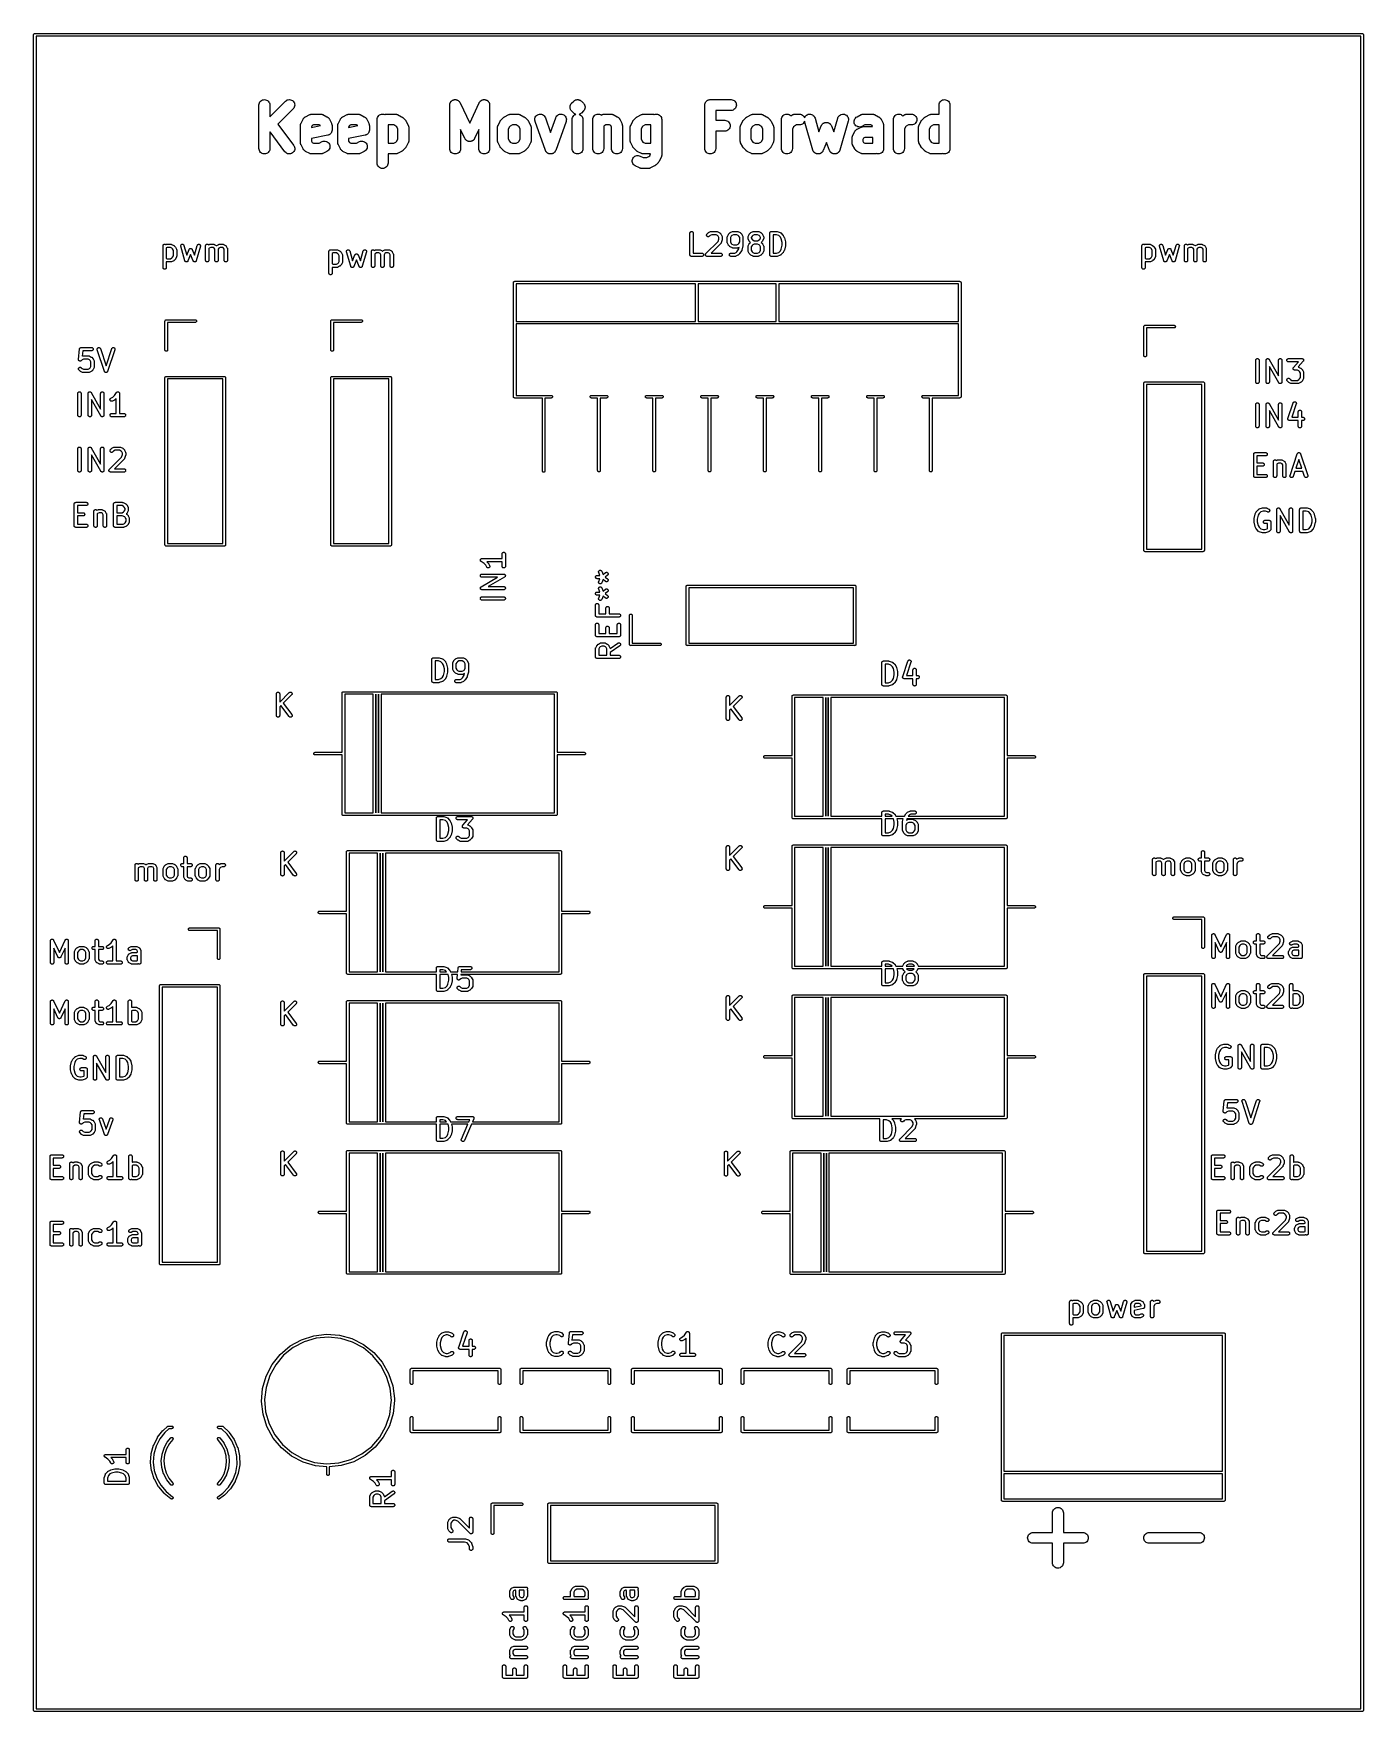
# Model space of a CAD drawing. Extents: x 79.2 to 140.3, y -94.5 to -17.5.
import ezdxf

# ---------------------------------------------------------------- set-up
doc = ezdxf.new("R2010")
doc.units = 0
doc.header["$MEASUREMENT"] = 0
doc.layers.add('BLACK', color=7, linetype='CONTINUOUS')

msp = doc.modelspace()

# ---------------------------------------------------------------- linework, layer by layer
at = {"layer": 'BLACK', "linetype": 'CONTINUOUS'}
for p, q in [((79.1877, -17.526), (79.1889, -17.5142)), ((79.188, -17.5289), (79.1877, -17.526)), ((79.188, -94.485), (79.188, -17.5289)), ((79.1889, -17.5142), (79.1923, -17.5029)), ((79.1923, -17.5029), (79.1979, -17.4925)), ((79.1979, -17.4925), (79.2054, -17.4834)), ((79.2054, -17.4834), (79.2145, -17.4759)), ((79.2145, -17.4759), (79.2249, -17.4703)), ((79.2249, -17.4703), (79.2362, -17.4669)), ((79.2362, -17.4669), (79.2451, -17.466)), ((79.2451, -17.466), (79.248, -17.4657)), ((79.248, -17.4657), (79.2509, -17.466)), ((79.2509, -17.466), (140.205, -17.466)), ((79.308, -17.586), (79.308, -94.428)), ((140.148, -17.586), (79.308, -17.586)), ((140.148, -94.428), (140.148, -17.586)), ((140.205, -17.466), (140.208, -17.4657)), ((140.208, -17.4657), (140.211, -17.466)), ((140.211, -17.466), (140.22, -17.4669)), ((140.22, -17.4669), (140.231, -17.4703)), ((140.231, -17.4703), (140.241, -17.4759)), ((140.241, -17.4759), (140.251, -17.4834)), ((140.251, -17.4834), (140.258, -17.4925)), ((140.258, -17.4925), (140.264, -17.5029)), ((140.264, -17.5029), (140.267, -17.5142)), ((140.267, -17.5142), (140.268, -17.526)), ((140.268, -17.526), (140.268, -17.5289)), ((140.268, -17.5289), (140.268, -94.4851)), ((89.541, -20.7453), (89.5464, -20.6968)), ((89.541, -20.7488), (89.541, -20.7453)), ((89.541, -22.7488), (89.541, -20.7488)), ((89.5464, -20.6968), (89.5612, -20.6503)), ((89.5612, -20.6503), (89.5847, -20.6075)), ((89.5847, -20.6075), (89.616, -20.5701)), ((89.616, -20.5701), (89.6541, -20.5396)), ((89.6541, -20.5396), (89.6973, -20.517)), ((89.6973, -20.517), (89.7441, -20.5032)), ((89.7441, -20.5032), (89.7927, -20.4988)), ((89.7927, -20.4988), (89.8412, -20.5039)), ((89.8412, -20.5039), (89.8878, -20.5183)), ((89.8878, -20.5183), (89.9307, -20.5415)), ((89.9307, -20.5415), (89.9683, -20.5726)), ((89.9683, -20.5726), (89.9992, -20.6104)), ((89.9992, -20.6104), (90.0221, -20.6535)), ((90.0221, -20.6535), (90.0362, -20.7002)), ((90.0362, -20.7002), (90.041, -20.7488)), ((90.041, -21.2881), (90.757, -20.572)), ((90.041, -20.7488), (90.041, -21.2881)), ((90.757, -20.572), (90.7595, -20.5695)), ((90.7595, -20.5695), (90.7976, -20.5391)), ((90.7976, -20.5391), (90.841, -20.5166)), ((90.841, -20.5166), (90.8878, -20.503)), ((90.8878, -20.503), (90.9364, -20.4988)), ((90.9364, -20.4988), (90.9849, -20.504)), ((90.9849, -20.504), (91.0315, -20.5186)), ((91.0315, -20.5186), (91.0743, -20.542)), ((91.0743, -20.542), (91.1118, -20.5732)), ((91.1118, -20.5732), (91.1425, -20.6111)), ((91.1425, -20.6111), (91.1653, -20.6543)), ((91.1789, -20.7982), (91.1646, -20.8448)), ((91.1653, -20.6543), (91.1792, -20.7011)), ((91.1838, -20.7496), (91.1789, -20.7982)), ((91.1792, -20.7011), (91.1838, -20.7496)), ((98.3029, -20.7453), (98.305, -20.7267)), ((98.3029, -20.7488), (98.3029, -20.7453)), ((98.3029, -22.7488), (98.3029, -20.7488)), ((98.305, -20.7267), (98.3062, -20.708)), ((98.3062, -20.708), (98.3077, -20.7025)), ((98.3077, -20.7025), (98.3083, -20.6968)), ((98.3083, -20.6968), (98.314, -20.6789)), ((98.314, -20.6789), (98.3188, -20.6609)), ((98.3188, -20.6609), (98.3213, -20.6557)), ((98.3213, -20.6557), (98.3231, -20.6503)), ((98.3231, -20.6503), (98.3321, -20.6339)), ((98.3321, -20.6339), (98.3403, -20.6171)), ((98.3403, -20.6171), (98.3438, -20.6125)), ((98.3438, -20.6125), (98.3466, -20.6075)), ((98.3466, -20.6075), (98.3586, -20.5932)), ((98.3586, -20.5932), (98.37, -20.5783)), ((98.37, -20.5783), (98.3743, -20.5745)), ((98.3743, -20.5745), (98.3779, -20.5701)), ((98.3779, -20.5701), (98.3925, -20.5584)), ((98.3925, -20.5584), (98.4066, -20.546)), ((98.4066, -20.546), (98.4115, -20.5432)), ((98.4115, -20.5432), (98.416, -20.5396)), ((98.416, -20.5396), (98.4326, -20.5309)), ((98.4326, -20.5309), (98.4487, -20.5215)), ((98.4487, -20.5215), (98.4541, -20.5196)), ((98.4541, -20.5196), (98.4592, -20.517)), ((98.4592, -20.517), (98.4772, -20.5117)), ((98.4772, -20.5117), (98.4948, -20.5056)), ((98.4948, -20.5056), (98.5005, -20.5048)), ((98.5005, -20.5048), (98.506, -20.5032)), ((98.506, -20.5032), (98.5246, -20.5015)), ((98.5246, -20.5015), (98.5432, -20.4989)), ((98.5432, -20.4989), (98.5489, -20.4993)), ((98.5489, -20.4993), (98.5546, -20.4988)), ((98.5546, -20.4988), (98.5732, -20.5007)), ((98.5732, -20.5007), (98.5919, -20.5018)), ((98.5919, -20.5018), (98.5974, -20.5033)), ((98.5974, -20.5033), (98.6031, -20.5039)), ((98.6031, -20.5039), (98.621, -20.5094)), ((98.621, -20.5094), (98.6391, -20.5141)), ((98.6391, -20.5141), (98.6443, -20.5166)), ((98.6443, -20.5166), (98.6497, -20.5183)), ((98.6497, -20.5183), (98.6662, -20.5272)), ((98.6662, -20.5272), (98.683, -20.5353)), ((98.683, -20.5353), (98.6876, -20.5388)), ((98.6876, -20.5388), (98.6927, -20.5415)), ((98.6927, -20.5415), (98.7071, -20.5534)), ((98.7071, -20.5534), (98.722, -20.5647)), ((98.722, -20.5647), (98.7258, -20.569)), ((98.7258, -20.569), (98.7302, -20.5726)), ((98.7302, -20.5726), (98.7421, -20.5871)), ((98.7421, -20.5871), (98.7546, -20.6011)), ((98.7546, -20.6011), (98.7575, -20.606)), ((98.7575, -20.606), (98.7611, -20.6104)), ((98.7611, -20.6104), (98.7699, -20.6269)), ((98.7699, -20.6269), (98.7794, -20.643)), ((98.7794, -20.643), (99.2195, -21.5862)), ((99.2195, -21.5862), (99.6596, -20.643)), ((99.6596, -20.643), (99.6611, -20.6399)), ((99.6611, -20.6399), (99.6709, -20.6239)), ((99.6709, -20.6239), (99.6799, -20.6075)), ((99.6799, -20.6075), (99.6836, -20.6031)), ((99.6836, -20.6031), (99.6866, -20.5982)), ((99.6866, -20.5982), (99.6992, -20.5845)), ((99.6992, -20.5845), (99.7113, -20.5701)), ((99.7113, -20.5701), (99.7157, -20.5666)), ((99.7157, -20.5666), (99.7196, -20.5623)), ((99.7196, -20.5623), (99.7347, -20.5513)), ((99.7347, -20.5513), (99.7493, -20.5396)), ((99.7493, -20.5396), (99.7544, -20.5369)), ((99.7544, -20.5369), (99.759, -20.5335)), ((99.759, -20.5335), (99.7759, -20.5256)), ((99.7759, -20.5256), (99.7925, -20.517)), ((99.7925, -20.517), (99.798, -20.5153)), ((99.798, -20.5153), (99.8032, -20.5129)), ((99.8032, -20.5129), (99.8214, -20.5085)), ((99.8214, -20.5085), (99.8393, -20.5032)), ((99.8393, -20.5032), (99.845, -20.5027)), ((99.845, -20.5027), (99.8506, -20.5013)), ((99.8506, -20.5013), (99.8693, -20.5005)), ((99.8693, -20.5005), (99.8879, -20.4988)), ((99.8879, -20.4988), (99.8936, -20.4994)), ((99.8936, -20.4994), (99.8993, -20.4991)), ((99.8993, -20.4991), (99.9179, -20.5019)), ((99.9179, -20.5019), (99.9365, -20.5039)), ((99.9365, -20.5039), (99.9419, -20.5056)), ((99.9419, -20.5056), (99.9476, -20.5064)), ((99.9476, -20.5064), (99.9652, -20.5128)), ((99.9652, -20.5128), (99.9831, -20.5183)), ((99.9831, -20.5183), (99.9881, -20.521)), ((99.9881, -20.521), (99.9935, -20.523)), ((99.9935, -20.523), (100.01, -20.5326)), ((100.01, -20.5326), (100.026, -20.5415)), ((100.026, -20.5415), (100.03, -20.5451)), ((100.03, -20.5451), (100.035, -20.5481)), ((100.035, -20.5481), (100.049, -20.5607)), ((100.049, -20.5607), (100.064, -20.5726)), ((100.064, -20.5726), (100.067, -20.577)), ((100.067, -20.577), (100.071, -20.5809)), ((100.071, -20.5809), (100.083, -20.5959)), ((100.083, -20.5959), (100.094, -20.6104)), ((100.094, -20.6104), (100.097, -20.6155)), ((100.097, -20.6155), (100.101, -20.6201)), ((100.101, -20.6201), (100.109, -20.637)), ((100.109, -20.637), (100.117, -20.6535)), ((100.117, -20.6535), (100.119, -20.659)), ((100.119, -20.659), (100.121, -20.6641)), ((100.121, -20.6641), (100.126, -20.6823)), ((100.126, -20.6823), (100.131, -20.7002)), ((100.131, -20.7002), (100.132, -20.7059)), ((100.132, -20.7059), (100.133, -20.7114)), ((100.133, -20.7114), (100.134, -20.7301)), ((100.134, -20.7301), (100.136, -20.7488)), ((100.136, -20.7488), (100.136, -22.7488)), ((103.829, -20.818), (103.832, -20.7946)), ((103.832, -20.7929), (103.839, -20.7705)), ((103.832, -20.7937), (103.832, -20.7929)), ((103.832, -20.7946), (103.832, -20.7937)), ((103.839, -20.7705), (103.846, -20.7479)), ((103.846, -20.7471), (103.847, -20.7463)), ((103.846, -20.7479), (103.846, -20.7471)), ((103.847, -20.7463), (103.858, -20.7257)), ((103.858, -20.7257), (103.869, -20.7049)), ((103.869, -20.7042), (103.87, -20.7035)), ((103.869, -20.7049), (103.869, -20.7042)), ((103.87, -20.7035), (103.885, -20.6854)), ((103.885, -20.6854), (103.9, -20.6672)), ((103.9, -20.6672), (103.995, -20.572)), ((103.995, -20.572), (103.996, -20.5708)), ((103.996, -20.5707), (103.997, -20.5702)), ((103.996, -20.5708), (103.996, -20.5707)), ((103.996, -20.5708), (103.996, -20.5708)), ((103.997, -20.5701), (103.998, -20.5695)), ((103.997, -20.5702), (103.997, -20.5701)), ((103.997, -20.5701), (103.997, -20.5701)), ((103.998, -20.5695), (104.016, -20.5548)), ((104.016, -20.5548), (104.034, -20.54)), ((104.034, -20.54), (104.035, -20.5398)), ((104.035, -20.5394), (104.036, -20.5391)), ((104.035, -20.5396), (104.035, -20.5394)), ((104.035, -20.5398), (104.035, -20.5396)), ((104.036, -20.5391), (104.057, -20.5283)), ((104.057, -20.5283), (104.077, -20.5173)), ((104.077, -20.5173), (104.078, -20.5172)), ((104.078, -20.517), (104.079, -20.5168)), ((104.078, -20.5172), (104.078, -20.517)), ((104.079, -20.5166), (104.102, -20.5101)), ((104.079, -20.5168), (104.079, -20.5166)), ((104.102, -20.5101), (104.124, -20.5034)), ((104.124, -20.5034), (104.125, -20.5033)), ((104.125, -20.5031), (104.126, -20.503)), ((104.125, -20.5032), (104.125, -20.5031)), ((104.125, -20.5033), (104.125, -20.5032)), ((104.126, -20.503), (104.149, -20.501)), ((104.149, -20.501), (104.173, -20.4988)), ((104.173, -20.4988), (104.174, -20.4988)), ((104.173, -20.4988), (104.173, -20.4988)), ((104.174, -20.4988), (104.174, -20.4988)), ((104.174, -20.4988), (104.175, -20.4988)), ((104.175, -20.4988), (104.198, -20.5013)), ((104.198, -20.5013), (104.221, -20.5037)), ((104.221, -20.5037), (104.222, -20.5038)), ((104.222, -20.5038), (104.222, -20.5039)), ((104.222, -20.5039), (104.223, -20.504)), ((104.223, -20.504), (104.223, -20.504)), ((104.223, -20.504), (104.245, -20.5111)), ((104.245, -20.5111), (104.268, -20.518)), ((104.268, -20.518), (104.268, -20.5182)), ((104.268, -20.5182), (104.269, -20.5183)), ((104.269, -20.5183), (104.269, -20.5185)), ((104.269, -20.5185), (104.27, -20.5186)), ((104.27, -20.5186), (104.29, -20.5299)), ((104.29, -20.5299), (104.311, -20.541)), ((104.311, -20.541), (104.311, -20.5413)), ((104.311, -20.5413), (104.312, -20.5415)), ((104.312, -20.5415), (104.312, -20.5418)), ((104.312, -20.5418), (104.312, -20.542)), ((104.312, -20.542), (104.331, -20.5571)), ((104.331, -20.5571), (104.349, -20.572)), ((104.349, -20.572), (104.444, -20.6672)), ((104.444, -20.6672), (104.445, -20.6684)), ((104.445, -20.6684), (104.445, -20.6685)), ((104.445, -20.6685), (104.445, -20.6685)), ((104.445, -20.6685), (104.446, -20.6697)), ((104.446, -20.6697), (104.461, -20.6881)), ((104.461, -20.6881), (104.476, -20.7064)), ((104.476, -20.7064), (104.476, -20.7072)), ((104.476, -20.7072), (104.477, -20.7078)), ((104.477, -20.7078), (104.488, -20.7287)), ((104.488, -20.7287), (104.499, -20.7495)), ((104.499, -20.7495), (104.499, -20.7504)), ((104.499, -20.7504), (104.499, -20.7512)), ((104.499, -20.7512), (104.506, -20.7738)), ((104.506, -20.7738), (104.513, -20.7963)), ((104.513, -20.7963), (104.513, -20.7972)), ((104.513, -20.7972), (104.513, -20.798)), ((104.513, -20.798), (104.515, -20.8215)), ((110.017, -20.7453), (110.02, -20.7219)), ((110.017, -20.747), (110.017, -20.7453)), ((110.017, -20.7471), (110.017, -20.747)), ((110.017, -20.747), (110.017, -20.747)), ((110.017, -20.7488), (110.017, -20.7471)), ((110.017, -22.7488), (110.017, -20.7488)), ((110.02, -20.7219), (110.022, -20.6985)), ((110.022, -20.6985), (110.023, -20.6977)), ((110.023, -20.6968), (110.03, -20.6744)), ((110.023, -20.6977), (110.023, -20.6968)), ((110.03, -20.6744), (110.037, -20.6519)), ((110.037, -20.6503), (110.049, -20.6297)), ((110.037, -20.6511), (110.037, -20.6503)), ((110.037, -20.6519), (110.037, -20.6511)), ((110.049, -20.6297), (110.06, -20.609)), ((110.06, -20.6083), (110.061, -20.6075)), ((110.06, -20.609), (110.06, -20.6083)), ((110.061, -20.6075), (110.076, -20.5895)), ((110.076, -20.5895), (110.091, -20.5714)), ((110.091, -20.5714), (110.092, -20.5708)), ((110.092, -20.5701), (110.111, -20.5554)), ((110.092, -20.5708), (110.092, -20.5701)), ((110.111, -20.5554), (110.129, -20.5405)), ((110.129, -20.5405), (110.13, -20.5401)), ((110.13, -20.5396), (110.151, -20.5287)), ((110.13, -20.5401), (110.13, -20.5396)), ((110.151, -20.5287), (110.172, -20.5176)), ((110.172, -20.5176), (110.173, -20.5174)), ((110.173, -20.517), (110.196, -20.5103)), ((110.173, -20.5174), (110.173, -20.517)), ((110.196, -20.5103), (110.219, -20.5035)), ((110.219, -20.5034), (110.22, -20.5032)), ((110.219, -20.5035), (110.219, -20.5034)), ((110.22, -20.5032), (110.244, -20.5011)), ((110.244, -20.5011), (110.267, -20.4988)), ((110.267, -20.4988), (111.22, -20.4988)), ((111.22, -20.4988), (111.223, -20.4988)), ((111.223, -20.4988), (111.272, -20.5042)), ((111.272, -20.5042), (111.318, -20.519)), ((111.318, -20.519), (111.361, -20.5425)), ((111.361, -20.5425), (111.398, -20.5738)), ((111.398, -20.5738), (111.429, -20.6119)), ((111.429, -20.6119), (111.451, -20.6551)), ((111.464, -20.799), (111.45, -20.8456)), ((111.451, -20.6551), (111.465, -20.7019)), ((111.47, -20.7505), (111.464, -20.799)), ((111.465, -20.7019), (111.47, -20.7505)), ((120.779, -20.7453), (120.785, -20.6968)), ((120.779, -20.7488), (120.779, -20.7453)), ((120.779, -21.1654), (120.779, -20.7488)), ((120.785, -20.6968), (120.799, -20.6503)), ((120.799, -20.6503), (120.823, -20.6075)), ((120.823, -20.6075), (120.854, -20.5701)), ((120.854, -20.5701), (120.892, -20.5396)), ((120.892, -20.5396), (120.935, -20.517)), ((120.935, -20.517), (120.982, -20.5032)), ((120.982, -20.5032), (121.031, -20.4988)), ((121.031, -20.4988), (121.079, -20.5039)), ((121.079, -20.5039), (121.126, -20.5183)), ((121.126, -20.5183), (121.169, -20.5415)), ((121.169, -20.5415), (121.206, -20.5726)), ((121.206, -20.5726), (121.237, -20.6104)), ((121.237, -20.6104), (121.26, -20.6535)), ((121.26, -20.6535), (121.274, -20.7002)), ((121.274, -20.7002), (121.279, -20.7488)), ((121.279, -20.7488), (121.279, -22.7488)), ((91.1106, -20.9255), (90.4068, -21.6294)), ((91.1416, -20.8878), (91.1106, -20.9255)), ((91.1646, -20.8448), (91.1416, -20.8878)), ((91.4721, -21.5893), (91.5673, -21.3989)), ((91.5673, -21.3989), (91.5689, -21.3958)), ((91.5689, -21.3958), (91.5719, -21.3912)), ((91.5719, -21.3912), (91.5741, -21.3863)), ((91.5741, -21.3863), (91.5851, -21.3708)), ((91.5851, -21.3708), (91.5955, -21.3548)), ((91.5955, -21.3548), (91.5992, -21.3509)), ((91.5992, -21.3509), (91.6024, -21.3465)), ((91.6024, -21.3465), (91.6162, -21.3335)), ((91.6162, -21.3335), (91.6295, -21.3198)), ((91.6295, -21.3198), (91.6339, -21.3167)), ((91.6339, -21.3167), (91.6378, -21.313)), ((91.6378, -21.313), (91.654, -21.3029)), ((91.654, -21.3029), (91.6696, -21.2921)), ((91.6696, -21.2921), (91.6746, -21.2899)), ((91.6746, -21.2899), (91.6791, -21.2871)), ((91.6791, -21.2871), (91.8696, -21.1918)), ((91.8696, -21.1918), (91.8728, -21.1903)), ((91.8728, -21.1903), (91.8797, -21.1877)), ((91.8797, -21.1877), (91.8862, -21.1843)), ((91.8862, -21.1843), (91.9025, -21.1794)), ((91.9025, -21.1794), (91.9186, -21.1735)), ((91.9186, -21.1735), (91.9258, -21.1723)), ((91.9258, -21.1723), (91.9329, -21.1702)), ((91.9329, -21.1702), (91.9499, -21.1685)), ((91.9499, -21.1685), (91.9668, -21.1659)), ((91.9668, -21.1659), (91.9741, -21.1661)), ((91.9741, -21.1661), (91.9814, -21.1654)), ((91.9814, -21.1654), (92.3624, -21.1654)), ((92.3624, -21.1654), (92.3659, -21.1655)), ((92.3659, -21.1655), (92.3732, -21.1663)), ((92.3732, -21.1663), (92.3805, -21.1661)), ((92.3805, -21.1661), (92.3974, -21.169)), ((92.3974, -21.169), (92.4144, -21.1709)), ((92.4144, -21.1709), (92.4214, -21.1731)), ((92.4214, -21.1731), (92.4286, -21.1744)), ((92.4286, -21.1744), (92.4446, -21.1805)), ((92.4446, -21.1805), (92.4609, -21.1856)), ((92.4609, -21.1856), (92.4673, -21.1892)), ((92.4673, -21.1892), (92.4742, -21.1918)), ((92.4742, -21.1918), (92.6647, -21.2871)), ((92.6647, -21.2871), (92.6678, -21.2886)), ((92.6678, -21.2886), (92.6723, -21.2916)), ((92.6723, -21.2916), (92.6772, -21.2938)), ((92.6772, -21.2938), (92.6927, -21.3048)), ((92.6927, -21.3048), (92.7087, -21.3152)), ((92.7087, -21.3152), (92.7126, -21.319)), ((92.7126, -21.319), (92.717, -21.3221)), ((92.717, -21.3221), (92.7301, -21.3359)), ((92.7301, -21.3359), (92.7437, -21.3492)), ((92.7437, -21.3492), (92.7468, -21.3536)), ((92.7468, -21.3536), (92.7505, -21.3576)), ((92.7505, -21.3576), (92.7606, -21.3737)), ((92.7606, -21.3737), (92.7714, -21.3893)), ((92.7714, -21.3893), (92.7736, -21.3943)), ((92.7736, -21.3943), (92.7765, -21.3989)), ((92.7765, -21.3989), (92.8717, -21.5893)), ((93.1864, -21.5893), (93.2816, -21.3989)), ((93.2816, -21.3989), (93.2832, -21.3958)), ((93.2832, -21.3958), (93.2862, -21.3912)), ((93.2862, -21.3912), (93.2884, -21.3863)), ((93.2884, -21.3863), (93.2994, -21.3708)), ((93.2994, -21.3708), (93.3098, -21.3548)), ((93.3098, -21.3548), (93.3135, -21.3509)), ((93.3135, -21.3509), (93.3167, -21.3465)), ((93.3167, -21.3465), (93.3305, -21.3335)), ((93.3305, -21.3335), (93.3438, -21.3198)), ((93.3438, -21.3198), (93.3482, -21.3167)), ((93.3482, -21.3167), (93.3521, -21.313)), ((93.3521, -21.313), (93.3682, -21.3029)), ((93.3682, -21.3029), (93.3839, -21.2921)), ((93.3839, -21.2921), (93.3889, -21.2899)), ((93.3889, -21.2899), (93.3934, -21.2871)), ((93.3934, -21.2871), (93.5839, -21.1918)), ((93.5839, -21.1918), (93.587, -21.1903)), ((93.587, -21.1903), (93.594, -21.1877)), ((93.594, -21.1877), (93.6004, -21.1843)), ((93.6004, -21.1843), (93.6168, -21.1794)), ((93.6168, -21.1794), (93.6328, -21.1735)), ((93.6328, -21.1735), (93.6401, -21.1723)), ((93.6401, -21.1723), (93.6472, -21.1702)), ((93.6472, -21.1702), (93.6642, -21.1685)), ((93.6642, -21.1685), (93.681, -21.1659)), ((93.681, -21.1659), (93.6884, -21.1661)), ((93.6884, -21.1661), (93.6957, -21.1654)), ((93.6957, -21.1654), (94.0767, -21.1654)), ((94.0767, -21.1654), (94.0802, -21.1655)), ((94.0802, -21.1655), (94.0875, -21.1663)), ((94.0875, -21.1663), (94.0948, -21.1661)), ((94.0948, -21.1661), (94.1117, -21.169)), ((94.1117, -21.169), (94.1286, -21.1709)), ((94.1286, -21.1709), (94.1357, -21.1731)), ((94.1357, -21.1731), (94.1429, -21.1744)), ((94.1429, -21.1744), (94.1589, -21.1805)), ((94.1589, -21.1805), (94.1752, -21.1856)), ((94.1752, -21.1856), (94.1816, -21.1892)), ((94.1816, -21.1892), (94.1885, -21.1918)), ((94.1885, -21.1918), (94.3789, -21.2871)), ((94.3789, -21.2871), (94.3821, -21.2886)), ((94.3821, -21.2886), (94.3866, -21.2916)), ((94.3866, -21.2916), (94.3915, -21.2938)), ((94.3915, -21.2938), (94.407, -21.3048)), ((94.407, -21.3048), (94.423, -21.3152)), ((94.423, -21.3152), (94.4269, -21.319)), ((94.4269, -21.319), (94.4313, -21.3221)), ((94.4313, -21.3221), (94.4443, -21.3359)), ((94.4443, -21.3359), (94.458, -21.3492)), ((94.458, -21.3492), (94.4611, -21.3536)), ((94.4611, -21.3536), (94.4648, -21.3576)), ((94.4648, -21.3576), (94.4749, -21.3737)), ((94.4749, -21.3737), (94.4857, -21.3893)), ((94.4857, -21.3893), (94.4879, -21.3943)), ((94.4879, -21.3943), (94.4907, -21.3989)), ((94.4907, -21.3989), (94.586, -21.5893)), ((94.9695, -21.4119), (94.975, -21.3635)), ((94.9695, -21.4154), (94.9695, -21.4119)), ((94.9695, -23.4154), (94.9695, -21.4154)), ((94.975, -21.3635), (94.9897, -21.3169)), ((94.9897, -21.3169), (95.0132, -21.2742)), ((95.0132, -21.2742), (95.0446, -21.2368)), ((95.0446, -21.2368), (95.0826, -21.2062)), ((95.0826, -21.2062), (95.1259, -21.1836)), ((95.1259, -21.1836), (95.1727, -21.1699)), ((95.1727, -21.1699), (95.2213, -21.1654)), ((95.2213, -21.1654), (95.2698, -21.1705)), ((95.2698, -21.1705), (95.3145, -21.1844)), ((95.3145, -21.1844), (95.3147, -21.1843)), ((95.3147, -21.1843), (95.3311, -21.1794)), ((95.3311, -21.1794), (95.3471, -21.1735)), ((95.3471, -21.1735), (95.3544, -21.1723)), ((95.3544, -21.1723), (95.3614, -21.1702)), ((95.3614, -21.1702), (95.3784, -21.1685)), ((95.3784, -21.1685), (95.3953, -21.1659)), ((95.3953, -21.1659), (95.4027, -21.1661)), ((95.4027, -21.1661), (95.41, -21.1654)), ((95.41, -21.1654), (95.791, -21.1654)), ((95.791, -21.1654), (95.7944, -21.1655)), ((95.7944, -21.1655), (95.8018, -21.1663)), ((95.8018, -21.1663), (95.8091, -21.1661)), ((95.8091, -21.1661), (95.826, -21.169)), ((95.826, -21.169), (95.8429, -21.1709)), ((95.8429, -21.1709), (95.8499, -21.1731)), ((95.8499, -21.1731), (95.8572, -21.1744)), ((95.8572, -21.1744), (95.8732, -21.1805)), ((95.8732, -21.1805), (95.8894, -21.1856)), ((95.8894, -21.1856), (95.8959, -21.1892)), ((95.8959, -21.1892), (95.9028, -21.1918)), ((95.9028, -21.1918), (96.0932, -21.2871)), ((96.0932, -21.2871), (96.0963, -21.2886)), ((96.0963, -21.2886), (96.1081, -21.2963)), ((96.1081, -21.2963), (96.1205, -21.3029)), ((96.1205, -21.3029), (96.1285, -21.3095)), ((96.1285, -21.3095), (96.1373, -21.3152)), ((96.1373, -21.3152), (96.1473, -21.325)), ((96.1473, -21.325), (96.1582, -21.3339)), ((96.1582, -21.3339), (96.2534, -21.4291)), ((96.2534, -21.4291), (96.2559, -21.4316)), ((96.2559, -21.4316), (96.2647, -21.4426)), ((96.2647, -21.4426), (96.2743, -21.4528)), ((96.2743, -21.4528), (96.2798, -21.4616)), ((96.2798, -21.4616), (96.2863, -21.4697)), ((96.2863, -21.4697), (96.2928, -21.4822)), ((96.2928, -21.4822), (96.3003, -21.4941)), ((96.3003, -21.4941), (96.3955, -21.6846)), ((100.52, -21.6846), (100.615, -21.4941)), ((100.615, -21.4941), (100.617, -21.491)), ((100.617, -21.491), (100.624, -21.4792)), ((100.624, -21.4792), (100.631, -21.4668)), ((100.631, -21.4668), (100.637, -21.4588)), ((100.637, -21.4588), (100.643, -21.4501)), ((100.643, -21.4501), (100.653, -21.44)), ((100.653, -21.44), (100.662, -21.4291)), ((100.662, -21.4291), (100.757, -21.3339)), ((100.757, -21.3339), (100.76, -21.3314)), ((100.76, -21.3314), (100.77, -21.3227)), ((100.77, -21.3227), (100.781, -21.313)), ((100.781, -21.313), (100.79, -21.3075)), ((100.79, -21.3075), (100.798, -21.301)), ((100.798, -21.301), (100.81, -21.2945)), ((100.81, -21.2945), (100.822, -21.2871)), ((100.822, -21.2871), (101.012, -21.1918)), ((101.012, -21.1918), (101.016, -21.1903)), ((101.016, -21.1903), (101.023, -21.1877)), ((101.023, -21.1877), (101.029, -21.1843)), ((101.029, -21.1843), (101.045, -21.1794)), ((101.045, -21.1794), (101.061, -21.1735)), ((101.061, -21.1735), (101.069, -21.1723)), ((101.069, -21.1723), (101.076, -21.1702)), ((101.076, -21.1702), (101.093, -21.1685)), ((101.093, -21.1685), (101.11, -21.1659)), ((101.11, -21.1659), (101.117, -21.1661)), ((101.117, -21.1661), (101.124, -21.1654)), ((101.124, -21.1654), (101.41, -21.1654)), ((101.41, -21.1654), (101.413, -21.1655)), ((101.413, -21.1655), (101.421, -21.1663)), ((101.421, -21.1663), (101.428, -21.1661)), ((101.428, -21.1661), (101.445, -21.169)), ((101.445, -21.169), (101.462, -21.1709)), ((101.462, -21.1709), (101.469, -21.1731)), ((101.469, -21.1731), (101.476, -21.1744)), ((101.476, -21.1744), (101.492, -21.1805)), ((101.492, -21.1805), (101.508, -21.1856)), ((101.508, -21.1856), (101.515, -21.1892)), ((101.515, -21.1892), (101.522, -21.1918)), ((101.522, -21.1918), (101.712, -21.2871)), ((101.712, -21.2871), (101.715, -21.2886)), ((101.715, -21.2886), (101.727, -21.2963)), ((101.727, -21.2963), (101.74, -21.3029)), ((101.74, -21.3029), (101.748, -21.3095)), ((101.748, -21.3095), (101.756, -21.3152)), ((101.756, -21.3152), (101.766, -21.325)), ((101.766, -21.325), (101.777, -21.3339)), ((101.777, -21.3339), (101.872, -21.4291)), ((101.872, -21.4291), (101.875, -21.4316)), ((101.875, -21.4316), (101.884, -21.4426)), ((101.884, -21.4426), (101.893, -21.4528)), ((101.893, -21.4528), (101.899, -21.4616)), ((101.899, -21.4616), (101.905, -21.4697)), ((101.905, -21.4697), (101.912, -21.4822)), ((101.912, -21.4822), (101.919, -21.4941)), ((101.919, -21.4941), (102.015, -21.6846)), ((102.208, -21.4), (102.216, -21.3518)), ((102.21, -21.4487), (102.208, -21.4)), ((102.221, -21.4962), (102.21, -21.4487)), ((102.216, -21.3518), (102.233, -21.306)), ((102.222, -21.4995), (102.221, -21.4962)), ((102.698, -22.8328), (102.222, -21.4995)), ((102.233, -21.306), (102.258, -21.2645)), ((102.258, -21.2645), (102.291, -21.2286)), ((102.291, -21.2286), (102.331, -21.1999)), ((102.331, -21.1999), (102.375, -21.1794)), ((102.375, -21.1794), (102.423, -21.1679)), ((102.423, -21.1679), (102.471, -21.1658)), ((102.471, -21.1658), (102.52, -21.1732)), ((102.52, -21.1732), (102.565, -21.1899)), ((102.565, -21.1899), (102.607, -21.2151)), ((102.607, -21.2151), (102.643, -21.248)), ((102.643, -21.248), (102.672, -21.2872)), ((102.672, -21.2872), (102.693, -21.3313)), ((102.693, -21.3313), (102.934, -22.0055)), ((102.934, -22.0055), (103.175, -21.3313)), ((103.645, -21.4995), (103.169, -22.8328)), ((103.175, -21.3313), (103.176, -21.3281)), ((103.176, -21.3281), (103.197, -21.2842)), ((103.197, -21.2842), (103.227, -21.2454)), ((103.227, -21.2454), (103.263, -21.213)), ((103.263, -21.213), (103.305, -21.1884)), ((103.305, -21.1884), (103.351, -21.1724)), ((103.351, -21.1724), (103.4, -21.1656)), ((103.4, -21.1656), (103.448, -21.1684)), ((103.448, -21.1684), (103.496, -21.1806)), ((103.496, -21.1806), (103.54, -21.2017)), ((103.54, -21.2017), (103.579, -21.231)), ((103.579, -21.231), (103.611, -21.2673)), ((103.611, -21.2673), (103.636, -21.3092)), ((103.636, -21.3092), (103.653, -21.3552)), ((103.657, -21.4522), (103.645, -21.4995)), ((103.653, -21.3552), (103.66, -21.4034)), ((103.66, -21.4034), (103.657, -21.4522)), ((103.827, -20.8414), (103.829, -20.818)), ((103.827, -20.8423), (103.827, -20.8414)), ((103.827, -20.8431), (103.827, -20.8423)), ((103.829, -20.8666), (103.827, -20.8431)), ((103.831, -20.89), (103.829, -20.8666)), ((103.831, -20.8908), (103.831, -20.89)), ((103.831, -20.8917), (103.831, -20.8908)), ((103.838, -20.9142), (103.831, -20.8917)), ((103.845, -20.9368), (103.838, -20.9142)), ((103.845, -20.9376), (103.845, -20.9368)), ((103.845, -20.9385), (103.845, -20.9376)), ((103.856, -20.9593), (103.845, -20.9385)), ((103.867, -20.9802), (103.856, -20.9593)), ((103.868, -20.9808), (103.867, -20.9802)), ((103.868, -20.9816), (103.868, -20.9808)), ((103.883, -20.9999), (103.868, -20.9816)), ((103.897, -21.0183), (103.883, -20.9999)), ((103.899, -21.0195), (103.897, -21.0183)), ((103.899, -21.0196), (103.899, -21.0195)), ((103.899, -21.0195), (103.899, -21.0195)), ((103.9, -21.0208), (103.899, -21.0196)), ((103.995, -21.116), (103.9, -21.0208)), ((103.922, -21.4119), (103.927, -21.3635)), ((103.922, -21.4154), (103.922, -21.4119)), ((103.922, -22.7488), (103.922, -21.4154)), ((103.927, -21.3635), (103.942, -21.3169)), ((103.942, -21.3169), (103.966, -21.2742)), ((103.966, -21.2742), (103.997, -21.2368)), ((104.013, -21.131), (103.995, -21.116)), ((103.997, -21.2368), (104.035, -21.2062)), ((104.031, -21.146), (104.013, -21.131)), ((104.032, -21.1462), (104.031, -21.146)), ((104.032, -21.1465), (104.032, -21.1462)), ((104.032, -21.1467), (104.032, -21.1465)), ((104.033, -21.147), (104.032, -21.1467)), ((104.054, -21.1582), (104.033, -21.147)), ((104.035, -21.2062), (104.078, -21.1836)), ((104.074, -21.1694), (104.054, -21.1582)), ((104.075, -21.1695), (104.074, -21.1694)), ((104.075, -21.1697), (104.075, -21.1695)), ((104.075, -21.1698), (104.075, -21.1697)), ((104.076, -21.17), (104.075, -21.1698)), ((104.098, -21.1769), (104.076, -21.17)), ((104.078, -21.1836), (104.1, -21.1773)), ((104.1, -21.1773), (104.098, -21.1769)), ((104.265, -21.1714), (104.244, -21.1773)), ((104.244, -21.1773), (104.269, -21.185)), ((104.266, -21.171), (104.265, -21.1712)), ((104.265, -21.1712), (104.265, -21.1714)), ((104.287, -21.1597), (104.266, -21.1707)), ((104.266, -21.1707), (104.266, -21.1708)), ((104.266, -21.1708), (104.266, -21.171)), ((104.269, -21.185), (104.312, -21.2082)), ((104.308, -21.1489), (104.287, -21.1597)), ((104.309, -21.1484), (104.308, -21.1486)), ((104.308, -21.1486), (104.308, -21.1489)), ((104.31, -21.1479), (104.309, -21.1482)), ((104.309, -21.1482), (104.309, -21.1484)), ((104.328, -21.1331), (104.31, -21.1479)), ((104.312, -21.2082), (104.349, -21.2393)), ((104.346, -21.1185), (104.328, -21.1331)), ((104.347, -21.1179), (104.346, -21.1185)), ((104.349, -21.116), (104.347, -21.1172)), ((104.347, -21.1172), (104.347, -21.1172)), ((104.347, -21.1172), (104.347, -21.1173)), ((104.347, -21.1173), (104.347, -21.1178)), ((104.347, -21.1178), (104.347, -21.1179)), ((104.347, -21.1179), (104.347, -21.1179)), ((104.444, -21.0208), (104.349, -21.116)), ((104.349, -21.2393), (104.38, -21.2771)), ((104.38, -21.2771), (104.403, -21.3202)), ((104.403, -21.3202), (104.417, -21.3669)), ((104.417, -21.3669), (104.422, -21.4154)), ((104.422, -21.4154), (104.422, -22.7488)), ((104.459, -21.0026), (104.444, -21.0208)), ((104.474, -20.9845), (104.459, -21.0026)), ((104.475, -20.9831), (104.474, -20.9838)), ((104.474, -20.9838), (104.474, -20.9845)), ((104.486, -20.9623), (104.475, -20.9831)), ((104.497, -20.9417), (104.486, -20.9623)), ((104.498, -20.9408), (104.497, -20.9417)), ((104.505, -20.9176), (104.498, -20.9401)), ((104.498, -20.9401), (104.498, -20.9408)), ((104.512, -20.8951), (104.505, -20.9176)), ((104.515, -20.87), (104.512, -20.8934)), ((104.512, -20.8934), (104.512, -20.8943)), ((104.512, -20.8943), (104.512, -20.8951)), ((104.515, -20.8215), (104.517, -20.8449)), ((104.517, -20.8466), (104.515, -20.87)), ((104.517, -20.8449), (104.517, -20.8457)), ((104.517, -20.8457), (104.517, -20.8466)), ((104.874, -21.4119), (104.88, -21.3635)), ((104.874, -21.4154), (104.874, -21.4119)), ((104.874, -22.7488), (104.874, -21.4154)), ((104.88, -21.3635), (104.895, -21.3169)), ((104.895, -21.3169), (104.918, -21.2742)), ((104.918, -21.2742), (104.949, -21.2368)), ((104.949, -21.2368), (104.987, -21.2062)), ((104.987, -21.2062), (105.031, -21.1836)), ((105.031, -21.1836), (105.077, -21.1699)), ((105.077, -21.1699), (105.126, -21.1654)), ((105.126, -21.1654), (105.175, -21.1705)), ((105.175, -21.1705), (105.221, -21.185)), ((105.221, -21.185), (105.264, -21.2082)), ((105.264, -21.2082), (105.265, -21.2086)), ((105.265, -21.2086), (105.298, -21.1918)), ((105.298, -21.1918), (105.301, -21.1903)), ((105.301, -21.1903), (105.308, -21.1877)), ((105.308, -21.1877), (105.315, -21.1843)), ((105.315, -21.1843), (105.331, -21.1794)), ((105.331, -21.1794), (105.347, -21.1735)), ((105.347, -21.1735), (105.354, -21.1723)), ((105.354, -21.1723), (105.361, -21.1702)), ((105.361, -21.1702), (105.378, -21.1685)), ((105.378, -21.1685), (105.395, -21.1659)), ((105.395, -21.1659), (105.403, -21.1661)), ((105.403, -21.1661), (105.41, -21.1654)), ((105.41, -21.1654), (105.696, -21.1654)), ((105.696, -21.1654), (105.699, -21.1655)), ((105.699, -21.1655), (105.707, -21.1663)), ((105.707, -21.1663), (105.714, -21.1661)), ((105.714, -21.1661), (105.731, -21.169)), ((105.731, -21.169), (105.748, -21.1709)), ((105.748, -21.1709), (105.755, -21.1731)), ((105.755, -21.1731), (105.762, -21.1744)), ((105.762, -21.1744), (105.778, -21.1805)), ((105.778, -21.1805), (105.794, -21.1856)), ((105.794, -21.1856), (105.801, -21.1892)), ((105.801, -21.1892), (105.808, -21.1918)), ((105.808, -21.1918), (105.998, -21.2871)), ((105.998, -21.2871), (106.001, -21.2886)), ((106.001, -21.2886), (106.006, -21.2916)), ((106.006, -21.2916), (106.011, -21.2938)), ((106.011, -21.2938), (106.026, -21.3048)), ((106.026, -21.3048), (106.042, -21.3152)), ((106.042, -21.3152), (106.046, -21.319)), ((106.046, -21.319), (106.05, -21.3221)), ((106.05, -21.3221), (106.063, -21.3359)), ((106.063, -21.3359), (106.077, -21.3492)), ((106.077, -21.3492), (106.08, -21.3536)), ((106.08, -21.3536), (106.084, -21.3576)), ((106.084, -21.3576), (106.094, -21.3737)), ((106.094, -21.3737), (106.105, -21.3893)), ((106.105, -21.3893), (106.107, -21.3943)), ((106.107, -21.3943), (106.11, -21.3989)), ((106.11, -21.3989), (106.205, -21.5893)), ((106.615, -21.6846), (106.71, -21.4941)), ((106.71, -21.4941), (106.712, -21.491)), ((106.712, -21.491), (106.719, -21.4792)), ((106.719, -21.4792), (106.726, -21.4668)), ((106.726, -21.4668), (106.733, -21.4588)), ((106.733, -21.4588), (106.738, -21.4501)), ((106.738, -21.4501), (106.748, -21.44)), ((106.748, -21.44), (106.757, -21.4291)), ((106.757, -21.4291), (106.852, -21.3339)), ((106.852, -21.3339), (106.855, -21.3314)), ((106.855, -21.3314), (106.866, -21.3227)), ((106.866, -21.3227), (106.876, -21.313)), ((106.876, -21.313), (106.885, -21.3075)), ((106.885, -21.3075), (106.893, -21.301)), ((106.893, -21.301), (106.905, -21.2945)), ((106.905, -21.2945), (106.917, -21.2871)), ((106.917, -21.2871), (107.108, -21.1918)), ((107.108, -21.1918), (107.111, -21.1903)), ((107.111, -21.1903), (107.118, -21.1877)), ((107.118, -21.1877), (107.124, -21.1843)), ((107.124, -21.1843), (107.141, -21.1794)), ((107.141, -21.1794), (107.157, -21.1735)), ((107.157, -21.1735), (107.164, -21.1723)), ((107.164, -21.1723), (107.171, -21.1702)), ((107.171, -21.1702), (107.188, -21.1685)), ((107.188, -21.1685), (107.205, -21.1659)), ((107.205, -21.1659), (107.212, -21.1661)), ((107.212, -21.1661), (107.22, -21.1654)), ((107.22, -21.1654), (107.6, -21.1654)), ((107.6, -21.1654), (107.604, -21.1655)), ((107.604, -21.1655), (107.611, -21.1663)), ((107.611, -21.1663), (107.619, -21.1661)), ((107.619, -21.1661), (107.635, -21.169)), ((107.635, -21.169), (107.652, -21.1709)), ((107.652, -21.1709), (107.659, -21.1731)), ((107.659, -21.1731), (107.667, -21.1744)), ((107.667, -21.1744), (107.683, -21.1805)), ((107.683, -21.1805), (107.696, -21.1846)), ((107.696, -21.1846), (107.697, -21.1836)), ((107.697, -21.1836), (107.744, -21.1699)), ((107.744, -21.1699), (107.793, -21.1654)), ((107.793, -21.1654), (107.841, -21.1705)), ((107.841, -21.1705), (107.888, -21.185)), ((107.888, -21.185), (107.931, -21.2082)), ((107.931, -21.2082), (107.968, -21.2393)), ((107.968, -21.2393), (107.999, -21.2771)), ((107.999, -21.2771), (108.022, -21.3202)), ((108.022, -21.3202), (108.036, -21.3669)), ((108.036, -21.3669), (108.041, -21.4154)), ((108.041, -21.4154), (108.041, -23.0345)), ((111.22, -20.9988), (110.517, -20.9988)), ((110.517, -20.9988), (110.517, -21.4511)), ((110.517, -21.4511), (110.934, -21.4511)), ((110.934, -21.4511), (110.937, -21.4512)), ((110.937, -21.4512), (110.986, -21.4566)), ((110.986, -21.4566), (111.032, -21.4714)), ((111.032, -21.4714), (111.075, -21.4949)), ((111.075, -21.4949), (111.112, -21.5262)), ((111.112, -21.5262), (111.143, -21.5643)), ((111.143, -21.5643), (111.166, -21.6075)), ((111.268, -20.994), (111.22, -20.9988)), ((111.315, -20.9799), (111.268, -20.994)), ((111.358, -20.957), (111.315, -20.9799)), ((111.396, -20.9262), (111.358, -20.957)), ((111.427, -20.8886), (111.396, -20.9262)), ((111.45, -20.8456), (111.427, -20.8886)), ((111.663, -21.6846), (111.758, -21.4941)), ((111.758, -21.4941), (111.759, -21.491)), ((111.759, -21.491), (111.767, -21.4792)), ((111.767, -21.4792), (111.774, -21.4668)), ((111.774, -21.4668), (111.78, -21.4588)), ((111.78, -21.4588), (111.786, -21.4501)), ((111.786, -21.4501), (111.796, -21.44)), ((111.796, -21.44), (111.805, -21.4291)), ((111.805, -21.4291), (111.9, -21.3339)), ((111.9, -21.3339), (111.902, -21.3314)), ((111.902, -21.3314), (111.913, -21.3227)), ((111.913, -21.3227), (111.924, -21.313)), ((111.924, -21.313), (111.932, -21.3075)), ((111.932, -21.3075), (111.941, -21.301)), ((111.941, -21.301), (111.953, -21.2945)), ((111.953, -21.2945), (111.965, -21.2871)), ((111.965, -21.2871), (112.155, -21.1918)), ((112.155, -21.1918), (112.158, -21.1903)), ((112.158, -21.1903), (112.165, -21.1877)), ((112.165, -21.1877), (112.172, -21.1843)), ((112.172, -21.1843), (112.188, -21.1794)), ((112.188, -21.1794), (112.204, -21.1735)), ((112.204, -21.1735), (112.212, -21.1723)), ((112.212, -21.1723), (112.219, -21.1702)), ((112.219, -21.1702), (112.236, -21.1685)), ((112.236, -21.1685), (112.252, -21.1659)), ((112.252, -21.1659), (112.26, -21.1661)), ((112.26, -21.1661), (112.267, -21.1654)), ((112.267, -21.1654), (112.553, -21.1654)), ((112.553, -21.1654), (112.556, -21.1655)), ((112.556, -21.1655), (112.564, -21.1663)), ((112.564, -21.1663), (112.571, -21.1661)), ((112.571, -21.1661), (112.588, -21.169)), ((112.588, -21.169), (112.605, -21.1709)), ((112.605, -21.1709), (112.612, -21.1731)), ((112.612, -21.1731), (112.619, -21.1744)), ((112.619, -21.1744), (112.635, -21.1805)), ((112.635, -21.1805), (112.651, -21.1856)), ((112.651, -21.1856), (112.658, -21.1892)), ((112.658, -21.1892), (112.665, -21.1918)), ((112.665, -21.1918), (112.855, -21.2871)), ((112.855, -21.2871), (112.858, -21.2886)), ((112.858, -21.2886), (112.87, -21.2963)), ((112.87, -21.2963), (112.882, -21.3029)), ((112.882, -21.3029), (112.89, -21.3095)), ((112.89, -21.3095), (112.899, -21.3152)), ((112.899, -21.3152), (112.909, -21.325)), ((112.909, -21.325), (112.92, -21.3339)), ((112.92, -21.3339), (113.015, -21.4291)), ((113.015, -21.4291), (113.018, -21.4316)), ((113.018, -21.4316), (113.027, -21.4426)), ((113.027, -21.4426), (113.036, -21.4528)), ((113.036, -21.4528), (113.042, -21.4616)), ((113.042, -21.4616), (113.048, -21.4697)), ((113.048, -21.4697), (113.055, -21.4822)), ((113.055, -21.4822), (113.062, -21.4941)), ((113.062, -21.4941), (113.157, -21.6846)), ((113.541, -21.4119), (113.546, -21.3635)), ((113.541, -21.4154), (113.541, -21.4119)), ((113.541, -22.7488), (113.541, -21.4154)), ((113.546, -21.3635), (113.561, -21.3169)), ((113.561, -21.3169), (113.585, -21.2742)), ((113.585, -21.2742), (113.616, -21.2368)), ((113.616, -21.2368), (113.654, -21.2062)), ((113.654, -21.2062), (113.697, -21.1836)), ((113.697, -21.1836), (113.744, -21.1699)), ((113.744, -21.1699), (113.793, -21.1654)), ((113.793, -21.1654), (113.841, -21.1705)), ((113.841, -21.1705), (113.888, -21.185)), ((113.888, -21.185), (113.931, -21.2082)), ((113.931, -21.2082), (113.967, -21.2383)), ((113.967, -21.2383), (114.06, -21.1918)), ((114.06, -21.1918), (114.063, -21.1903)), ((114.063, -21.1903), (114.07, -21.1877)), ((114.07, -21.1877), (114.077, -21.1843)), ((114.077, -21.1843), (114.093, -21.1794)), ((114.093, -21.1794), (114.109, -21.1735)), ((114.109, -21.1735), (114.116, -21.1723)), ((114.116, -21.1723), (114.123, -21.1702)), ((114.123, -21.1702), (114.14, -21.1685)), ((114.14, -21.1685), (114.157, -21.1659)), ((114.157, -21.1659), (114.165, -21.1661)), ((114.165, -21.1661), (114.172, -21.1654)), ((114.172, -21.1654), (114.362, -21.1654)), ((114.362, -21.1654), (114.366, -21.1655)), ((114.366, -21.1655), (114.414, -21.1709)), ((114.414, -21.1709), (114.461, -21.1856)), ((114.461, -21.1856), (114.504, -21.2091)), ((114.504, -21.2091), (114.541, -21.2405)), ((114.57, -21.5552), (114.539, -21.5928)), ((114.541, -21.2405), (114.572, -21.2785)), ((114.593, -21.5123), (114.57, -21.5552)), ((114.572, -21.2785), (114.594, -21.3218)), ((114.6, -21.4898), (114.593, -21.5123)), ((114.594, -21.3218), (114.6, -21.342)), ((114.6, -21.342), (114.601, -21.3363)), ((114.979, -22.8174), (114.6, -21.4898)), ((114.601, -21.3363), (114.621, -21.2917)), ((114.621, -21.2917), (114.649, -21.2519)), ((114.649, -21.2519), (114.685, -21.2183)), ((114.685, -21.2183), (114.726, -21.1922)), ((114.726, -21.1922), (114.772, -21.1746)), ((114.772, -21.1746), (114.82, -21.1661)), ((114.82, -21.1661), (114.868, -21.1672)), ((114.868, -21.1672), (114.916, -21.1777)), ((114.916, -21.1777), (114.961, -21.1973)), ((114.961, -21.1973), (115.001, -21.2252)), ((115.001, -21.2252), (115.035, -21.2603)), ((115.035, -21.2603), (115.061, -21.3014)), ((115.061, -21.3014), (115.079, -21.3467)), ((115.079, -21.3467), (115.259, -21.9769)), ((115.466, -21.5858), (115.485, -21.5759)), ((115.485, -21.5759), (115.504, -21.5656)), ((115.504, -21.5656), (115.507, -21.5648)), ((115.507, -21.5648), (115.509, -21.5636)), ((115.509, -21.5636), (115.53, -21.5577)), ((115.53, -21.5577), (115.551, -21.5513)), ((115.551, -21.5513), (115.554, -21.551)), ((115.554, -21.551), (115.556, -21.5503)), ((115.556, -21.5503), (115.578, -21.5486)), ((115.578, -21.5486), (115.6, -21.5464)), ((115.6, -21.5464), (115.602, -21.5466)), ((115.602, -21.5466), (115.605, -21.5464)), ((115.605, -21.5464), (115.626, -21.5489)), ((115.626, -21.5489), (115.648, -21.551)), ((115.648, -21.551), (115.651, -21.5517)), ((115.651, -21.5517), (115.653, -21.552)), ((115.653, -21.552), (115.674, -21.5587)), ((115.674, -21.5587), (115.695, -21.5649)), ((115.695, -21.5649), (115.697, -21.5661)), ((115.697, -21.5661), (115.7, -21.5669)), ((115.7, -21.5669), (115.719, -21.5775)), ((115.719, -21.5775), (115.738, -21.5877)), ((115.942, -21.9769), (116.122, -21.3467)), ((116.122, -21.3467), (116.123, -21.3434)), ((116.123, -21.3434), (116.142, -21.2983)), ((116.142, -21.2983), (116.168, -21.2576)), ((116.168, -21.2576), (116.203, -21.223)), ((116.203, -21.223), (116.243, -21.1956)), ((116.603, -21.4841), (116.222, -22.8174)), ((116.243, -21.1956), (116.288, -21.1767)), ((116.288, -21.1767), (116.336, -21.1668)), ((116.336, -21.1668), (116.385, -21.1664)), ((116.385, -21.1664), (116.433, -21.1755)), ((116.433, -21.1755), (116.478, -21.1938)), ((116.478, -21.1938), (116.519, -21.2204)), ((116.519, -21.2204), (116.554, -21.2545)), ((116.554, -21.2545), (116.581, -21.2948)), ((116.581, -21.2948), (116.601, -21.3396)), ((116.601, -21.3396), (116.611, -21.3873)), ((116.612, -21.4361), (116.603, -21.4841)), ((116.611, -21.3873), (116.612, -21.4361)), ((116.875, -21.5271), (116.876, -21.4783)), ((116.883, -21.5752), (116.875, -21.5271)), ((116.876, -21.4783), (116.887, -21.4308)), ((116.9, -21.6209), (116.883, -21.5752)), ((116.887, -21.4308), (116.907, -21.3863)), ((116.907, -21.3863), (116.936, -21.3465)), ((116.936, -21.3465), (116.971, -21.313)), ((116.971, -21.313), (117.012, -21.2871)), ((117.012, -21.2871), (117.203, -21.1918)), ((117.203, -21.1918), (117.206, -21.1903)), ((117.206, -21.1903), (117.213, -21.1877)), ((117.213, -21.1877), (117.219, -21.1843)), ((117.219, -21.1843), (117.236, -21.1794)), ((117.236, -21.1794), (117.252, -21.1735)), ((117.252, -21.1735), (117.259, -21.1723)), ((117.259, -21.1723), (117.266, -21.1702)), ((117.266, -21.1702), (117.283, -21.1685)), ((117.283, -21.1685), (117.3, -21.1659)), ((117.3, -21.1659), (117.307, -21.1661)), ((117.307, -21.1661), (117.315, -21.1654)), ((117.315, -21.1654), (117.696, -21.1654)), ((117.696, -21.1654), (117.699, -21.1655)), ((117.699, -21.1655), (117.707, -21.1663)), ((117.707, -21.1663), (117.714, -21.1661)), ((117.714, -21.1661), (117.731, -21.169)), ((117.731, -21.169), (117.748, -21.1709)), ((117.748, -21.1709), (117.755, -21.1731)), ((117.755, -21.1731), (117.762, -21.1744)), ((117.762, -21.1744), (117.778, -21.1805)), ((117.778, -21.1805), (117.794, -21.1856)), ((117.794, -21.1856), (117.801, -21.1892)), ((117.801, -21.1892), (117.808, -21.1918)), ((117.808, -21.1918), (117.998, -21.2871)), ((117.998, -21.2871), (118.001, -21.2886)), ((118.001, -21.2886), (118.006, -21.2916)), ((118.006, -21.2916), (118.011, -21.2938)), ((118.011, -21.2938), (118.026, -21.3048)), ((118.026, -21.3048), (118.042, -21.3152)), ((118.042, -21.3152), (118.046, -21.319)), ((118.046, -21.319), (118.05, -21.3221)), ((118.05, -21.3221), (118.063, -21.3359)), ((118.063, -21.3359), (118.077, -21.3492)), ((118.077, -21.3492), (118.08, -21.3536)), ((118.08, -21.3536), (118.084, -21.3576)), ((118.084, -21.3576), (118.094, -21.3737)), ((118.094, -21.3737), (118.105, -21.3893)), ((118.105, -21.3893), (118.107, -21.3943)), ((118.107, -21.3943), (118.11, -21.3989)), ((118.11, -21.3989), (118.205, -21.5893)), ((118.684, -21.4119), (118.689, -21.3635)), ((118.684, -21.4154), (118.684, -21.4119)), ((118.684, -22.7488), (118.684, -21.4154)), ((118.689, -21.3635), (118.704, -21.3169)), ((118.704, -21.3169), (118.728, -21.2742)), ((118.728, -21.2742), (118.759, -21.2368)), ((118.759, -21.2368), (118.797, -21.2062)), ((118.797, -21.2062), (118.84, -21.1836)), ((118.84, -21.1836), (118.887, -21.1699)), ((118.887, -21.1699), (118.936, -21.1654)), ((118.936, -21.1654), (118.984, -21.1705)), ((118.984, -21.1705), (119.031, -21.185)), ((119.031, -21.185), (119.074, -21.2082)), ((119.074, -21.2082), (119.11, -21.2383)), ((119.11, -21.2383), (119.203, -21.1918)), ((119.203, -21.1918), (119.206, -21.1903)), ((119.206, -21.1903), (119.213, -21.1877)), ((119.213, -21.1877), (119.219, -21.1843)), ((119.219, -21.1843), (119.236, -21.1794)), ((119.236, -21.1794), (119.252, -21.1735)), ((119.252, -21.1735), (119.259, -21.1723)), ((119.259, -21.1723), (119.266, -21.1702)), ((119.266, -21.1702), (119.283, -21.1685)), ((119.283, -21.1685), (119.3, -21.1659)), ((119.3, -21.1659), (119.307, -21.1661)), ((119.307, -21.1661), (119.315, -21.1654)), ((119.315, -21.1654), (119.505, -21.1654)), ((119.505, -21.1654), (119.509, -21.1655)), ((119.509, -21.1655), (119.557, -21.1709)), ((119.557, -21.1709), (119.604, -21.1856)), ((119.604, -21.1856), (119.646, -21.2091)), ((119.646, -21.2091), (119.684, -21.2405)), ((119.712, -21.5552), (119.681, -21.5928)), ((119.684, -21.2405), (119.714, -21.2785)), ((119.736, -21.5123), (119.712, -21.5552)), ((119.714, -21.2785), (119.737, -21.3218)), ((119.75, -21.4657), (119.736, -21.5123)), ((119.737, -21.3218), (119.751, -21.3686)), ((119.755, -21.4172), (119.75, -21.4657)), ((119.751, -21.3686), (119.755, -21.4172)), ((119.853, -21.6846), (119.948, -21.4941)), ((119.948, -21.4941), (119.95, -21.491)), ((119.95, -21.491), (119.958, -21.4792)), ((119.958, -21.4792), (119.964, -21.4668)), ((119.964, -21.4668), (119.971, -21.4588)), ((119.971, -21.4588), (119.976, -21.4501)), ((119.976, -21.4501), (119.986, -21.44)), ((119.986, -21.44), (119.995, -21.4291)), ((119.995, -21.4291), (120.09, -21.3339)), ((120.09, -21.3339), (120.093, -21.3314)), ((120.093, -21.3314), (120.104, -21.3227)), ((120.104, -21.3227), (120.114, -21.313)), ((120.114, -21.313), (120.123, -21.3075)), ((120.123, -21.3075), (120.131, -21.301)), ((120.131, -21.301), (120.143, -21.2945)), ((120.143, -21.2945), (120.155, -21.2871)), ((120.155, -21.2871), (120.346, -21.1918)), ((120.346, -21.1918), (120.349, -21.1903)), ((120.349, -21.1903), (120.356, -21.1877)), ((120.356, -21.1877), (120.362, -21.1843)), ((120.362, -21.1843), (120.379, -21.1794)), ((120.379, -21.1794), (120.395, -21.1735)), ((120.395, -21.1735), (120.402, -21.1723)), ((120.402, -21.1723), (120.409, -21.1702)), ((120.409, -21.1702), (120.426, -21.1685)), ((120.426, -21.1685), (120.443, -21.1659)), ((120.443, -21.1659), (120.45, -21.1661)), ((120.45, -21.1661), (120.458, -21.1654)), ((120.458, -21.1654), (120.779, -21.1654)), ((90.0496, -21.9865), (90.041, -21.9952)), ((90.041, -21.9952), (90.041, -22.7488)), ((90.7338, -22.8988), (90.0496, -21.9865)), ((90.4068, -21.6294), (91.1338, -22.5988)), ((91.4457, -21.6977), (91.4466, -21.6903)), ((91.4457, -21.7011), (91.4457, -21.6977)), ((91.4457, -22.463), (91.4457, -21.7011)), ((91.4464, -21.683), (91.4493, -21.6661)), ((91.4466, -21.6903), (91.4464, -21.683)), ((91.4493, -21.6661), (91.4512, -21.6492)), ((91.4512, -21.6492), (91.4534, -21.6422)), ((91.4534, -21.6422), (91.4546, -21.6349)), ((91.4546, -21.6349), (91.4608, -21.6189)), ((91.4608, -21.6189), (91.4659, -21.6027)), ((91.4659, -21.6027), (91.4695, -21.5962)), ((91.4695, -21.5962), (91.4721, -21.5893)), ((91.9457, -21.7771), (92.3608, -21.6941)), ((91.9773, -21.697), (91.9457, -21.7602)), ((91.9457, -21.7602), (91.9457, -21.7771)), ((92.6971, -22.1368), (91.9457, -22.287)), ((91.9457, -22.287), (91.9457, -22.404)), ((92.0404, -21.6654), (91.9773, -21.697)), ((92.3034, -21.6654), (92.0404, -21.6654)), ((92.3608, -21.6941), (92.3034, -21.6654)), ((92.7194, -22.13), (92.6971, -22.1368)), ((92.7417, -22.1234), (92.7194, -22.13)), ((92.7427, -22.1229), (92.7417, -22.1234)), ((92.7438, -22.1226), (92.7427, -22.1229)), ((92.7644, -22.1116), (92.7438, -22.1226)), ((92.785, -22.1008), (92.7644, -22.1116)), ((92.7859, -22.1001), (92.785, -22.1008)), ((92.7868, -22.0996), (92.7859, -22.1001)), ((92.8049, -22.0848), (92.7868, -22.0996)), ((92.823, -22.0702), (92.8049, -22.0848)), ((92.8237, -22.0694), (92.823, -22.0702)), ((92.8246, -22.0687), (92.8237, -22.0694)), ((92.8394, -22.0506), (92.8246, -22.0687)), ((92.8544, -22.0329), (92.8394, -22.0506)), ((92.8549, -22.0319), (92.8544, -22.0329)), ((92.8556, -22.031), (92.8549, -22.0319)), ((92.8667, -22.0105), (92.8556, -22.031)), ((92.8779, -21.9901), (92.8667, -22.0105)), ((92.8717, -21.5893), (92.8732, -21.5925)), ((92.8732, -21.5925), (92.8758, -21.5994)), ((92.8758, -21.5994), (92.8792, -21.6059)), ((92.8782, -21.989), (92.8779, -21.9901)), ((92.8787, -21.9881), (92.8782, -21.989)), ((92.8856, -21.9658), (92.8787, -21.9881)), ((92.8792, -21.6059), (92.8842, -21.6222)), ((92.8842, -21.6222), (92.8901, -21.6383)), ((92.8926, -21.9436), (92.8856, -21.9658)), ((92.8901, -21.6383), (92.8912, -21.6455)), ((92.8912, -21.6455), (92.8933, -21.6526)), ((92.8928, -21.9425), (92.8926, -21.9436)), ((92.8931, -21.9414), (92.8928, -21.9425)), ((92.8955, -21.9183), (92.8931, -21.9414)), ((92.8933, -21.6526), (92.895, -21.6696)), ((92.895, -21.6696), (92.8977, -21.6865)), ((92.8981, -21.8951), (92.8955, -21.9183)), ((92.8977, -21.6865), (92.8974, -21.6938)), ((92.8974, -21.6938), (92.8981, -21.7011)), ((92.8981, -21.7011), (92.8981, -21.8916)), ((92.8981, -21.8916), (92.8981, -21.8928)), ((92.8981, -21.8928), (92.8981, -21.8929)), ((92.8981, -21.8929), (92.8981, -21.8929)), ((92.8981, -21.8929), (92.8981, -21.8951)), ((93.16, -21.6977), (93.1608, -21.6903)), ((93.16, -21.7011), (93.16, -21.6977)), ((93.16, -22.463), (93.16, -21.7011)), ((93.1607, -21.683), (93.1636, -21.6661)), ((93.1608, -21.6903), (93.1607, -21.683)), ((93.1636, -21.6661), (93.1655, -21.6492)), ((93.1655, -21.6492), (93.1677, -21.6422)), ((93.1677, -21.6422), (93.1689, -21.6349)), ((93.1689, -21.6349), (93.1751, -21.6189)), ((93.1751, -21.6189), (93.1802, -21.6027)), ((93.1802, -21.6027), (93.1838, -21.5962)), ((93.1838, -21.5962), (93.1864, -21.5893)), ((93.66, -21.7771), (94.0751, -21.6941)), ((93.6916, -21.697), (93.66, -21.7602)), ((93.66, -21.7602), (93.66, -21.7771)), ((94.4114, -22.1368), (93.66, -22.287)), ((93.66, -22.287), (93.66, -22.404)), ((93.7547, -21.6654), (93.6916, -21.697)), ((94.0176, -21.6654), (93.7547, -21.6654)), ((94.0751, -21.6941), (94.0176, -21.6654)), ((94.4337, -22.13), (94.4114, -22.1368)), ((94.456, -22.1234), (94.4337, -22.13)), ((94.457, -22.1229), (94.456, -22.1234)), ((94.4581, -22.1226), (94.457, -22.1229)), ((94.4787, -22.1116), (94.4581, -22.1226)), ((94.4993, -22.1008), (94.4787, -22.1116)), ((94.5001, -22.1001), (94.4993, -22.1008)), ((94.5011, -22.0996), (94.5001, -22.1001)), ((94.5192, -22.0848), (94.5011, -22.0996)), ((94.5373, -22.0702), (94.5192, -22.0848)), ((94.538, -22.0694), (94.5373, -22.0702)), ((94.5389, -22.0687), (94.538, -22.0694)), ((94.5537, -22.0507), (94.5389, -22.0687)), ((94.5687, -22.0329), (94.5537, -22.0507)), ((94.5692, -22.0319), (94.5687, -22.0329)), ((94.5699, -22.031), (94.5692, -22.0319)), ((94.581, -22.0105), (94.5699, -22.031)), ((94.5922, -21.9901), (94.581, -22.0105)), ((94.586, -21.5893), (94.5875, -21.5925)), ((94.5875, -21.5925), (94.5901, -21.5994)), ((94.5901, -21.5994), (94.5935, -21.6059)), ((94.5925, -21.989), (94.5922, -21.9901)), ((94.593, -21.9881), (94.5925, -21.989)), ((94.5999, -21.9658), (94.593, -21.9881)), ((94.5935, -21.6059), (94.5985, -21.6222)), ((94.5985, -21.6222), (94.6043, -21.6383)), ((94.6069, -21.9436), (94.5999, -21.9658)), ((94.6043, -21.6383), (94.6055, -21.6455)), ((94.6055, -21.6455), (94.6076, -21.6526)), ((94.607, -21.9425), (94.6069, -21.9436)), ((94.6074, -21.9414), (94.607, -21.9425)), ((94.6098, -21.9183), (94.6074, -21.9414)), ((94.6076, -21.6526), (94.6093, -21.6696)), ((94.6093, -21.6696), (94.6119, -21.6865)), ((94.6124, -21.8951), (94.6098, -21.9183)), ((94.6119, -21.6865), (94.6117, -21.6938)), ((94.6117, -21.6938), (94.6124, -21.7011)), ((94.6124, -21.7011), (94.6124, -21.8916)), ((94.6124, -21.8916), (94.6124, -21.8928)), ((94.6124, -21.8928), (94.6124, -21.8929)), ((94.6124, -21.8929), (94.6124, -21.8929)), ((94.6124, -21.8929), (94.6124, -21.8951)), ((95.4695, -21.6654), (95.4695, -22.4988)), ((95.7319, -21.6654), (95.4695, -21.6654)), ((95.8333, -21.7161), (95.7319, -21.6654)), ((95.8712, -21.754), (95.8333, -21.7161)), ((95.9219, -21.8554), (95.8712, -21.754)), ((95.8712, -22.4102), (95.9219, -22.3088)), ((95.9219, -22.3088), (95.9219, -21.8554)), ((96.3955, -21.6846), (96.3971, -21.6877)), ((96.3971, -21.6877), (96.3996, -21.6946)), ((96.3996, -21.6946), (96.403, -21.7011)), ((96.403, -21.7011), (96.408, -21.7175)), ((96.408, -21.7175), (96.4139, -21.7335)), ((96.4139, -21.7335), (96.415, -21.7408)), ((96.415, -21.7408), (96.4171, -21.7478)), ((96.4171, -21.7478), (96.4188, -21.7648)), ((96.4188, -21.7648), (96.4215, -21.7817)), ((96.4215, -21.7817), (96.4212, -21.7891)), ((96.4212, -21.7891), (96.4219, -21.7964)), ((96.4219, -21.7964), (96.4219, -22.3678)), ((98.993, -22.2831), (98.8029, -21.8757)), ((98.8029, -21.8757), (98.8029, -22.7488)), ((98.9996, -22.2943), (98.993, -22.2831)), ((99.0052, -22.306), (98.9996, -22.2943)), ((99.012, -22.3152), (99.0052, -22.306)), ((99.0178, -22.325), (99.012, -22.3152)), ((99.0265, -22.3348), (99.0178, -22.325)), ((99.0343, -22.3452), (99.0265, -22.3348)), ((99.0427, -22.3529), (99.0343, -22.3452)), ((99.0504, -22.3614), (99.0427, -22.3529)), ((99.4024, -22.3478), (99.3938, -22.3553)), ((99.4103, -22.3374), (99.4024, -22.3478)), ((99.4191, -22.3278), (99.4103, -22.3374)), ((99.4251, -22.3181), (99.4191, -22.3278)), ((99.432, -22.309), (99.4251, -22.3181)), ((99.4378, -22.2973), (99.432, -22.309)), ((99.4446, -22.2862), (99.4378, -22.2973)), ((99.4461, -22.2831), (99.4446, -22.2862)), ((99.6362, -21.8757), (99.4461, -22.2831)), ((99.6362, -22.7488), (99.6362, -21.8757)), ((100.493, -21.7929), (100.494, -21.7856)), ((100.493, -21.7964), (100.493, -21.7929)), ((100.493, -22.3678), (100.493, -21.7964)), ((100.494, -21.7782), (100.497, -21.7614)), ((100.494, -21.7856), (100.494, -21.7782)), ((100.497, -21.7614), (100.499, -21.7444)), ((100.499, -21.7444), (100.501, -21.7374)), ((100.501, -21.7374), (100.502, -21.7301)), ((100.502, -21.7301), (100.508, -21.7142)), ((100.508, -21.7142), (100.514, -21.6979)), ((100.514, -21.6979), (100.517, -21.6914)), ((100.517, -21.6914), (100.52, -21.6846)), ((101.044, -21.754), (100.993, -21.8554)), ((100.993, -21.8554), (100.993, -22.3088)), ((100.993, -22.3088), (101.044, -22.4102)), ((101.082, -21.7161), (101.044, -21.754)), ((101.183, -21.6654), (101.082, -21.7161)), ((101.351, -21.6654), (101.183, -21.6654)), ((101.452, -21.7161), (101.351, -21.6654)), ((101.49, -21.754), (101.452, -21.7161)), ((101.541, -21.8554), (101.49, -21.754)), ((101.49, -22.4102), (101.541, -22.3088)), ((101.541, -22.3088), (101.541, -21.8554)), ((102.015, -21.6846), (102.016, -21.6877)), ((102.016, -21.6877), (102.019, -21.6946)), ((102.019, -21.6946), (102.022, -21.7011)), ((102.022, -21.7011), (102.027, -21.7175)), ((102.027, -21.7175), (102.033, -21.7335)), ((102.033, -21.7335), (102.034, -21.7408)), ((102.034, -21.7408), (102.036, -21.7478)), ((102.036, -21.7478), (102.038, -21.7648)), ((102.038, -21.7648), (102.041, -21.7817)), ((102.041, -21.7817), (102.04, -21.7891)), ((102.04, -21.7891), (102.041, -21.7964)), ((102.041, -21.7964), (102.041, -22.3678)), ((105.469, -21.6654), (105.374, -21.7128)), ((105.374, -21.7128), (105.374, -22.7488)), ((105.637, -21.6654), (105.469, -21.6654)), ((105.7, -21.697), (105.637, -21.6654)), ((105.731, -21.7602), (105.7, -21.697)), ((105.731, -22.7488), (105.731, -21.7602)), ((106.205, -21.5893), (106.207, -21.5925)), ((106.207, -21.5925), (106.209, -21.5994)), ((106.209, -21.5994), (106.213, -21.6059)), ((106.213, -21.6059), (106.218, -21.6222)), ((106.218, -21.6222), (106.223, -21.6383)), ((106.223, -21.6383), (106.225, -21.6455)), ((106.225, -21.6455), (106.227, -21.6526)), ((106.227, -21.6526), (106.228, -21.6696)), ((106.228, -21.6696), (106.231, -21.6865)), ((106.231, -21.6865), (106.231, -21.6938)), ((106.231, -21.6938), (106.231, -21.7011)), ((106.231, -21.7011), (106.231, -22.7488)), ((106.589, -21.7782), (106.592, -21.7614)), ((106.589, -21.7856), (106.589, -21.7782)), ((106.589, -21.7929), (106.589, -21.7856)), ((106.589, -21.7964), (106.589, -21.7929)), ((106.589, -22.3678), (106.589, -21.7964)), ((106.592, -21.7614), (106.594, -21.7444)), ((106.594, -21.7444), (106.596, -21.7374)), ((106.596, -21.7374), (106.598, -21.7301)), ((106.598, -21.7301), (106.604, -21.7142)), ((106.604, -21.7142), (106.609, -21.6979)), ((106.609, -21.6979), (106.612, -21.6914)), ((106.612, -21.6914), (106.615, -21.6846)), ((107.139, -21.754), (107.089, -21.8554)), ((107.089, -21.8554), (107.089, -22.3088)), ((107.089, -22.3088), (107.139, -22.4102)), ((107.177, -21.7161), (107.139, -21.754)), ((107.279, -21.6654), (107.177, -21.7161)), ((107.541, -21.6654), (107.279, -21.6654)), ((107.541, -22.4988), (107.541, -21.6654)), ((110.934, -21.9511), (110.517, -21.9511)), ((110.517, -21.9511), (110.517, -22.7488)), ((110.982, -21.9464), (110.934, -21.9511)), ((111.029, -21.9323), (110.982, -21.9464)), ((111.072, -21.9094), (111.029, -21.9323)), ((111.11, -21.8785), (111.072, -21.9094)), ((111.141, -21.8409), (111.11, -21.8785)), ((111.164, -21.798), (111.141, -21.8409)), ((111.179, -21.7514), (111.164, -21.798)), ((111.166, -21.6075), (111.179, -21.6543)), ((111.179, -21.6543), (111.184, -21.7029)), ((111.184, -21.7029), (111.179, -21.7514)), ((111.636, -21.7929), (111.637, -21.7856)), ((111.636, -21.7964), (111.636, -21.7929)), ((111.636, -22.3678), (111.636, -21.7964)), ((111.637, -21.7782), (111.64, -21.7614)), ((111.637, -21.7856), (111.637, -21.7782)), ((111.64, -21.7614), (111.642, -21.7444)), ((111.642, -21.7444), (111.644, -21.7374)), ((111.644, -21.7374), (111.645, -21.7301)), ((111.645, -21.7301), (111.651, -21.7142)), ((111.651, -21.7142), (111.656, -21.6979)), ((111.656, -21.6979), (111.66, -21.6914)), ((111.66, -21.6914), (111.663, -21.6846)), ((112.187, -21.754), (112.136, -21.8554)), ((112.136, -21.8554), (112.136, -22.3088)), ((112.136, -22.3088), (112.187, -22.4102)), ((112.225, -21.7161), (112.187, -21.754)), ((112.326, -21.6654), (112.225, -21.7161)), ((112.494, -21.6654), (112.326, -21.6654)), ((112.595, -21.7161), (112.494, -21.6654)), ((112.633, -21.754), (112.595, -21.7161)), ((112.684, -21.8554), (112.633, -21.754)), ((112.633, -22.4102), (112.684, -22.3088)), ((112.684, -22.3088), (112.684, -21.8554)), ((113.157, -21.6846), (113.159, -21.6877)), ((113.159, -21.6877), (113.161, -21.6946)), ((113.161, -21.6946), (113.165, -21.7011)), ((113.165, -21.7011), (113.17, -21.7175)), ((113.17, -21.7175), (113.176, -21.7335)), ((113.176, -21.7335), (113.177, -21.7408)), ((113.177, -21.7408), (113.179, -21.7478)), ((113.179, -21.7478), (113.181, -21.7648)), ((113.181, -21.7648), (113.183, -21.7817)), ((113.183, -21.7817), (113.183, -21.7891)), ((113.183, -21.7891), (113.184, -21.7964)), ((113.184, -21.7964), (113.184, -22.3678)), ((114.092, -21.754), (114.041, -21.8554)), ((114.041, -21.8554), (114.041, -22.7488)), ((114.13, -21.7161), (114.092, -21.754)), ((114.231, -21.6654), (114.13, -21.7161)), ((114.362, -21.6654), (114.231, -21.6654)), ((114.411, -21.6607), (114.362, -21.6654)), ((114.458, -21.6466), (114.411, -21.6607)), ((114.501, -21.6237), (114.458, -21.6466)), ((114.539, -21.5928), (114.501, -21.6237)), ((115.259, -21.9769), (115.368, -21.7035)), ((115.368, -21.7035), (115.37, -21.7003)), ((115.37, -21.7003), (115.371, -21.698)), ((115.371, -21.698), (115.372, -21.6955)), ((115.372, -21.6955), (115.382, -21.6765)), ((115.382, -21.6765), (115.393, -21.6573)), ((115.393, -21.6573), (115.394, -21.6553)), ((115.394, -21.6553), (115.396, -21.653)), ((115.396, -21.653), (115.41, -21.6364)), ((115.41, -21.6364), (115.424, -21.6196)), ((115.424, -21.6196), (115.426, -21.6179)), ((115.426, -21.6179), (115.427, -21.6159)), ((115.427, -21.6159), (115.445, -21.6025)), ((115.445, -21.6025), (115.461, -21.5886)), ((115.461, -21.5886), (115.464, -21.5874)), ((115.464, -21.5874), (115.466, -21.5858)), ((115.738, -21.5877), (115.74, -21.5893)), ((115.74, -21.5893), (115.742, -21.5906)), ((115.742, -21.5906), (115.759, -21.6047)), ((115.759, -21.6047), (115.776, -21.6184)), ((115.776, -21.6184), (115.778, -21.6204)), ((115.778, -21.6204), (115.78, -21.6221)), ((115.78, -21.6221), (115.793, -21.6391)), ((115.793, -21.6391), (115.807, -21.6559)), ((115.807, -21.6559), (115.809, -21.6582)), ((115.809, -21.6582), (115.81, -21.6602)), ((115.81, -21.6602), (115.82, -21.6796)), ((115.82, -21.6796), (115.831, -21.6987)), ((115.831, -21.6987), (115.831, -21.7012)), ((115.831, -21.7012), (115.833, -21.7035)), ((115.833, -21.7035), (115.942, -21.9769)), ((116.779, -22.2691), (116.78, -22.2618)), ((116.779, -22.2726), (116.779, -22.2691)), ((116.779, -22.463), (116.779, -22.2726)), ((116.78, -22.2544), (116.783, -22.2376)), ((116.78, -22.2618), (116.78, -22.2544)), ((116.783, -22.2376), (116.785, -22.2206)), ((116.785, -22.2206), (116.787, -22.2136)), ((116.787, -22.2136), (116.788, -22.2063)), ((116.788, -22.2063), (116.794, -22.1904)), ((116.794, -22.1904), (116.799, -22.1741)), ((116.799, -22.1741), (116.803, -22.1676)), ((116.803, -22.1676), (116.805, -22.1608)), ((116.805, -22.1608), (116.901, -21.9703)), ((116.926, -21.6624), (116.9, -21.6209)), ((116.901, -21.9703), (116.902, -21.9672)), ((116.902, -21.9672), (116.905, -21.9626)), ((116.905, -21.9626), (116.907, -21.9577)), ((116.907, -21.9577), (116.918, -21.9422)), ((116.918, -21.9422), (116.929, -21.9262)), ((116.959, -21.6981), (116.926, -21.6624)), ((116.929, -21.9262), (116.933, -21.9224)), ((116.933, -21.9224), (116.936, -21.918)), ((116.936, -21.918), (116.95, -21.9049)), ((116.95, -21.9049), (116.963, -21.8912)), ((116.998, -21.7267), (116.959, -21.6981)), ((116.963, -21.8912), (116.967, -21.8882)), ((116.967, -21.8882), (116.971, -21.8845)), ((116.971, -21.8845), (116.987, -21.8743)), ((116.987, -21.8743), (117.003, -21.8635)), ((117.043, -21.747), (116.998, -21.7267)), ((117.003, -21.8635), (117.008, -21.8614)), ((117.008, -21.8614), (117.012, -21.8585)), ((117.012, -21.8585), (117.203, -21.7632)), ((117.09, -21.7583), (117.043, -21.747)), ((117.139, -21.7602), (117.09, -21.7583)), ((117.187, -21.7526), (117.139, -21.7602)), ((117.233, -21.7358), (117.187, -21.7526)), ((117.203, -21.7632), (117.206, -21.7617)), ((117.206, -21.7617), (117.213, -21.7592)), ((117.213, -21.7592), (117.219, -21.7557)), ((117.219, -21.7557), (117.236, -21.7508)), ((117.236, -21.7343), (117.233, -21.7358)), ((117.374, -21.6654), (117.236, -21.7343)), ((117.236, -21.7508), (117.252, -21.7449)), ((117.252, -21.7449), (117.259, -21.7437)), ((117.259, -21.7437), (117.266, -21.7416)), ((117.266, -21.7416), (117.283, -21.74)), ((117.311, -22.2684), (117.279, -22.3316)), ((117.279, -22.3316), (117.279, -22.404)), ((117.283, -21.74), (117.3, -21.7373)), ((117.3, -21.7373), (117.307, -21.7376)), ((117.307, -21.7376), (117.315, -21.7369)), ((117.374, -22.2369), (117.311, -22.2684)), ((117.315, -21.7369), (117.72, -21.7369)), ((117.637, -21.6654), (117.374, -21.6654)), ((117.731, -22.2369), (117.374, -22.2369)), ((117.7, -21.697), (117.637, -21.6654)), ((117.72, -21.7369), (117.7, -21.697)), ((117.731, -22.4988), (117.731, -22.2369)), ((118.205, -21.5893), (118.207, -21.5925)), ((118.207, -21.5925), (118.209, -21.5994)), ((118.209, -21.5994), (118.213, -21.6059)), ((118.213, -21.6059), (118.218, -21.6222)), ((118.218, -21.6222), (118.223, -21.6383)), ((118.223, -21.6383), (118.225, -21.6455)), ((118.225, -21.6455), (118.227, -21.6526)), ((118.227, -21.6526), (118.228, -21.6696)), ((118.228, -21.6696), (118.231, -21.6865)), ((118.231, -21.6865), (118.231, -21.6938)), ((118.231, -21.6938), (118.231, -21.7011)), ((118.231, -21.7011), (118.231, -22.7488)), ((119.235, -21.754), (119.184, -21.8554)), ((119.184, -21.8554), (119.184, -22.7488)), ((119.272, -21.7161), (119.235, -21.754)), ((119.374, -21.6654), (119.272, -21.7161)), ((119.505, -21.6654), (119.374, -21.6654)), ((119.554, -21.6607), (119.505, -21.6654)), ((119.601, -21.6466), (119.554, -21.6607)), ((119.644, -21.6237), (119.601, -21.6466)), ((119.681, -21.5928), (119.644, -21.6237)), ((119.827, -21.7782), (119.83, -21.7614)), ((119.828, -21.7856), (119.827, -21.7782)), ((119.827, -21.7929), (119.828, -21.7856)), ((119.827, -21.7964), (119.827, -21.7929)), ((119.827, -22.3678), (119.827, -21.7964)), ((119.83, -21.7614), (119.832, -21.7444)), ((119.832, -21.7444), (119.834, -21.7374)), ((119.834, -21.7374), (119.836, -21.7301)), ((119.836, -21.7301), (119.842, -21.7142)), ((119.842, -21.7142), (119.847, -21.6979)), ((119.847, -21.6979), (119.85, -21.6914)), ((119.85, -21.6914), (119.853, -21.6846)), ((120.377, -21.754), (120.327, -21.8554)), ((120.327, -21.8554), (120.327, -22.3088)), ((120.327, -22.3088), (120.377, -22.4102)), ((120.415, -21.7161), (120.377, -21.754)), ((120.517, -21.6654), (120.415, -21.7161)), ((120.779, -21.6654), (120.517, -21.6654)), ((120.779, -22.4988), (120.779, -21.6654)), ((89.5457, -22.7973), (89.541, -22.7488)), ((89.5598, -22.844), (89.5457, -22.7973)), ((89.5827, -22.8871), (89.5598, -22.844)), ((89.6136, -22.9249), (89.5827, -22.8871)), ((89.6512, -22.956), (89.6136, -22.9249)), ((89.6941, -22.9792), (89.6512, -22.956)), ((89.7407, -22.9937), (89.6941, -22.9792)), ((89.7892, -22.9988), (89.7407, -22.9937)), ((89.8378, -22.9943), (89.7892, -22.9988)), ((89.8846, -22.9806), (89.8378, -22.9943)), ((89.9278, -22.958), (89.8846, -22.9806)), ((89.9659, -22.9274), (89.9278, -22.958)), ((89.9972, -22.89), (89.9659, -22.9274)), ((90.0207, -22.8472), (89.9972, -22.89)), ((90.0355, -22.8007), (90.0207, -22.8472)), ((90.0409, -22.7523), (90.0355, -22.8007)), ((90.041, -22.7488), (90.0409, -22.7523)), ((90.7668, -22.9348), (90.7338, -22.8988)), ((90.8061, -22.9637), (90.7668, -22.9348)), ((90.8502, -22.9844), (90.8061, -22.9637)), ((90.8976, -22.9961), (90.8502, -22.9844)), ((90.9463, -22.9984), (90.8976, -22.9961)), ((90.9946, -22.9913), (90.9463, -22.9984)), ((91.0405, -22.9748), (90.9946, -22.9913)), ((91.0824, -22.9498), (91.0405, -22.9748)), ((91.1186, -22.9171), (91.0824, -22.9498)), ((91.1478, -22.878), (91.1186, -22.9171)), ((91.1338, -22.5988), (91.1359, -22.6016)), ((91.1359, -22.6016), (91.1606, -22.6436)), ((91.1688, -22.834), (91.1478, -22.878)), ((91.1606, -22.6436), (91.1767, -22.6897)), ((91.1809, -22.7867), (91.1688, -22.834)), ((91.1767, -22.6897), (91.1836, -22.738)), ((91.1836, -22.738), (91.1809, -22.7867)), ((91.4464, -22.4704), (91.4457, -22.463)), ((91.4461, -22.4777), (91.4464, -22.4704)), ((91.4488, -22.4946), (91.4461, -22.4777)), ((91.4505, -22.5116), (91.4488, -22.4946)), ((91.4526, -22.5186), (91.4505, -22.5116)), ((91.4537, -22.5259), (91.4526, -22.5186)), ((91.4596, -22.542), (91.4537, -22.5259)), ((91.4646, -22.5583), (91.4596, -22.542)), ((91.468, -22.5648), (91.4646, -22.5583)), ((91.4706, -22.5717), (91.468, -22.5648)), ((91.4721, -22.5748), (91.4706, -22.5717)), ((91.5673, -22.7653), (91.4721, -22.5748)), ((91.5702, -22.7699), (91.5673, -22.7653)), ((91.5724, -22.7749), (91.5702, -22.7699)), ((91.5832, -22.7905), (91.5724, -22.7749)), ((91.5933, -22.8066), (91.5832, -22.7905)), ((91.597, -22.8106), (91.5933, -22.8066)), ((91.6001, -22.815), (91.597, -22.8106)), ((91.6137, -22.8283), (91.6001, -22.815)), ((91.6268, -22.8421), (91.6137, -22.8283)), ((91.6312, -22.8452), (91.6268, -22.8421)), ((91.6351, -22.849), (91.6312, -22.8452)), ((91.6511, -22.8594), (91.6351, -22.849)), ((91.6666, -22.8704), (91.6511, -22.8594)), ((91.6715, -22.8726), (91.6666, -22.8704)), ((91.676, -22.8755), (91.6715, -22.8726)), ((91.6791, -22.8771), (91.676, -22.8755)), ((91.8696, -22.9724), (91.6791, -22.8771)), ((91.8765, -22.975), (91.8696, -22.9724)), ((91.8829, -22.9785), (91.8765, -22.975)), ((91.8992, -22.9837), (91.8829, -22.9785)), ((91.9152, -22.9898), (91.8992, -22.9837)), ((91.9224, -22.9911), (91.9152, -22.9898)), ((91.9295, -22.9933), (91.9224, -22.9911)), ((91.9464, -22.9952), (91.9295, -22.9933)), ((91.9457, -22.404), (91.9773, -22.4672)), ((91.9633, -22.9981), (91.9464, -22.9952)), ((91.9706, -22.9979), (91.9633, -22.9981)), ((91.9779, -22.9987), (91.9706, -22.9979)), ((91.9773, -22.4672), (92.0404, -22.4988)), ((91.9814, -22.9988), (91.9779, -22.9987)), ((92.3624, -22.9988), (91.9814, -22.9988)), ((92.0404, -22.4988), (92.3034, -22.4988)), ((92.3034, -22.4988), (92.4411, -22.4299)), ((92.3697, -22.998), (92.3624, -22.9988)), ((92.3771, -22.9983), (92.3697, -22.998)), ((92.3939, -22.9957), (92.3771, -22.9983)), ((92.4109, -22.994), (92.3939, -22.9957)), ((92.418, -22.9919), (92.4109, -22.994)), ((92.4252, -22.9907), (92.418, -22.9919)), ((92.4413, -22.9848), (92.4252, -22.9907)), ((92.4411, -22.4299), (92.4442, -22.4284)), ((92.4576, -22.9799), (92.4413, -22.9848)), ((92.4442, -22.4284), (92.49, -22.4116)), ((92.4641, -22.9764), (92.4576, -22.9799)), ((92.471, -22.9739), (92.4641, -22.9764)), ((92.4742, -22.9724), (92.471, -22.9739)), ((92.6647, -22.8771), (92.4742, -22.9724)), ((92.49, -22.4116), (92.5382, -22.404)), ((92.5382, -22.404), (92.5869, -22.4059)), ((92.5869, -22.4059), (92.6344, -22.4172)), ((92.6344, -22.4172), (92.6787, -22.4375)), ((92.706, -22.8512), (92.6647, -22.8771)), ((92.6787, -22.4375), (92.7183, -22.4661)), ((92.7414, -22.8177), (92.706, -22.8512)), ((92.7183, -22.4661), (92.7516, -22.5018)), ((92.7697, -22.7779), (92.7414, -22.8177)), ((92.7516, -22.5018), (92.7772, -22.5433)), ((92.7898, -22.7334), (92.7697, -22.7779)), ((92.7772, -22.5433), (92.7944, -22.589)), ((92.8008, -22.6859), (92.7898, -22.7334)), ((92.7944, -22.589), (92.8023, -22.6371)), ((92.8023, -22.6371), (92.8008, -22.6859)), ((93.1607, -22.4704), (93.16, -22.463)), ((93.1604, -22.4777), (93.1607, -22.4704)), ((93.1631, -22.4946), (93.1604, -22.4777)), ((93.1648, -22.5116), (93.1631, -22.4946)), ((93.1669, -22.5186), (93.1648, -22.5116)), ((93.168, -22.5259), (93.1669, -22.5186)), ((93.1739, -22.542), (93.168, -22.5259)), ((93.1789, -22.5583), (93.1739, -22.542)), ((93.1823, -22.5648), (93.1789, -22.5583)), ((93.1849, -22.5717), (93.1823, -22.5648)), ((93.1864, -22.5748), (93.1849, -22.5717)), ((93.2816, -22.7653), (93.1864, -22.5748)), ((93.2845, -22.7699), (93.2816, -22.7653)), ((93.2867, -22.7749), (93.2845, -22.7699)), ((93.2975, -22.7905), (93.2867, -22.7749)), ((93.3076, -22.8066), (93.2975, -22.7905)), ((93.3113, -22.8106), (93.3076, -22.8066)), ((93.3144, -22.815), (93.3113, -22.8106)), ((93.328, -22.8283), (93.3144, -22.815)), ((93.3411, -22.8421), (93.328, -22.8283)), ((93.3455, -22.8452), (93.3411, -22.8421)), ((93.3494, -22.849), (93.3455, -22.8452)), ((93.3654, -22.8594), (93.3494, -22.849)), ((93.3809, -22.8704), (93.3654, -22.8594)), ((93.3858, -22.8726), (93.3809, -22.8704)), ((93.3903, -22.8755), (93.3858, -22.8726)), ((93.3934, -22.8771), (93.3903, -22.8755)), ((93.5839, -22.9724), (93.3934, -22.8771)), ((93.5908, -22.975), (93.5839, -22.9724)), ((93.5972, -22.9785), (93.5908, -22.975)), ((93.6135, -22.9837), (93.5972, -22.9785)), ((93.6295, -22.9898), (93.6135, -22.9837)), ((93.6367, -22.9911), (93.6295, -22.9898)), ((93.6437, -22.9933), (93.6367, -22.9911)), ((93.6607, -22.9952), (93.6437, -22.9933)), ((93.66, -22.404), (93.6916, -22.4672)), ((93.6776, -22.9981), (93.6607, -22.9952)), ((93.6849, -22.9979), (93.6776, -22.9981)), ((93.6922, -22.9987), (93.6849, -22.9979)), ((93.6916, -22.4672), (93.7547, -22.4988)), ((93.6957, -22.9988), (93.6922, -22.9987)), ((94.0767, -22.9988), (93.6957, -22.9988)), ((93.7547, -22.4988), (94.0176, -22.4988)), ((94.0176, -22.4988), (94.1553, -22.4299)), ((94.084, -22.998), (94.0767, -22.9988)), ((94.0913, -22.9983), (94.084, -22.998)), ((94.1082, -22.9957), (94.0913, -22.9983)), ((94.1252, -22.994), (94.1082, -22.9957)), ((94.1323, -22.9919), (94.1252, -22.994)), ((94.1395, -22.9907), (94.1323, -22.9919)), ((94.1556, -22.9848), (94.1395, -22.9907)), ((94.1553, -22.4299), (94.1585, -22.4284)), ((94.1719, -22.9799), (94.1556, -22.9848)), ((94.1585, -22.4284), (94.2043, -22.4116)), ((94.1784, -22.9764), (94.1719, -22.9799)), ((94.1853, -22.9739), (94.1784, -22.9764)), ((94.1885, -22.9724), (94.1853, -22.9739)), ((94.3789, -22.8771), (94.1885, -22.9724)), ((94.2043, -22.4116), (94.2525, -22.404)), ((94.2525, -22.404), (94.3012, -22.4059)), ((94.3012, -22.4059), (94.3487, -22.4172)), ((94.3487, -22.4172), (94.393, -22.4375)), ((94.4202, -22.8512), (94.3789, -22.8771)), ((94.393, -22.4375), (94.4326, -22.4661)), ((94.4557, -22.8177), (94.4202, -22.8512)), ((94.4326, -22.4661), (94.4658, -22.5018)), ((94.484, -22.7779), (94.4557, -22.8177)), ((94.4658, -22.5018), (94.4915, -22.5433)), ((94.504, -22.7334), (94.484, -22.7779)), ((94.4915, -22.5433), (94.5087, -22.589)), ((94.515, -22.6859), (94.504, -22.7334)), ((94.5087, -22.589), (94.5166, -22.6371)), ((94.5166, -22.6371), (94.515, -22.6859)), ((95.4695, -22.4988), (95.7319, -22.4988)), ((95.791, -22.9988), (95.4695, -22.9988)), ((95.4695, -22.9988), (95.4695, -23.4154)), ((95.7319, -22.4988), (95.8333, -22.4481)), ((95.7983, -22.998), (95.791, -22.9988)), ((95.8056, -22.9983), (95.7983, -22.998)), ((95.8225, -22.9957), (95.8056, -22.9983)), ((95.8395, -22.994), (95.8225, -22.9957)), ((95.8333, -22.4481), (95.8712, -22.4102)), ((95.8466, -22.9919), (95.8395, -22.994)), ((95.8538, -22.9907), (95.8466, -22.9919)), ((95.8699, -22.9848), (95.8538, -22.9907)), ((95.8862, -22.9799), (95.8699, -22.9848)), ((95.8927, -22.9764), (95.8862, -22.9799)), ((95.8996, -22.9739), (95.8927, -22.9764)), ((95.9028, -22.9724), (95.8996, -22.9739)), ((96.0932, -22.8771), (95.9028, -22.9724)), ((96.1051, -22.8697), (96.0932, -22.8771)), ((96.1176, -22.8632), (96.1051, -22.8697)), ((96.1257, -22.8567), (96.1176, -22.8632)), ((96.1345, -22.8512), (96.1257, -22.8567)), ((96.1447, -22.8415), (96.1345, -22.8512)), ((96.1557, -22.8328), (96.1447, -22.8415)), ((96.1582, -22.8303), (96.1557, -22.8328)), ((96.2534, -22.7351), (96.1582, -22.8303)), ((96.2624, -22.7242), (96.2534, -22.7351)), ((96.2721, -22.7141), (96.2624, -22.7242)), ((96.2778, -22.7054), (96.2721, -22.7141)), ((96.2844, -22.6974), (96.2778, -22.7054)), ((96.2911, -22.685), (96.2844, -22.6974)), ((96.2987, -22.6732), (96.2911, -22.685)), ((96.3003, -22.6701), (96.2987, -22.6732)), ((96.3955, -22.4796), (96.3003, -22.6701)), ((96.3981, -22.4727), (96.3955, -22.4796)), ((96.4017, -22.4663), (96.3981, -22.4727)), ((96.4069, -22.45), (96.4017, -22.4663)), ((96.413, -22.434), (96.4069, -22.45)), ((96.4142, -22.4268), (96.413, -22.434)), ((96.4164, -22.4198), (96.4142, -22.4268)), ((96.4183, -22.4028), (96.4164, -22.4198)), ((96.4212, -22.386), (96.4183, -22.4028)), ((96.4219, -22.3713), (96.4211, -22.3786)), ((96.4211, -22.3786), (96.4212, -22.386)), ((96.4219, -22.3678), (96.4219, -22.3713)), ((98.3076, -22.7973), (98.3029, -22.7488)), ((98.3217, -22.844), (98.3076, -22.7973)), ((98.3446, -22.8871), (98.3217, -22.844)), ((98.3755, -22.9249), (98.3446, -22.8871)), ((98.4131, -22.956), (98.3755, -22.9249)), ((98.456, -22.9792), (98.4131, -22.956)), ((98.5026, -22.9937), (98.456, -22.9792)), ((98.5511, -22.9988), (98.5026, -22.9937)), ((98.5997, -22.9943), (98.5511, -22.9988)), ((98.6465, -22.9806), (98.5997, -22.9943)), ((98.6897, -22.958), (98.6465, -22.9806)), ((98.7278, -22.9274), (98.6897, -22.958)), ((98.7591, -22.89), (98.7278, -22.9274)), ((98.7826, -22.8472), (98.7591, -22.89)), ((98.7974, -22.8007), (98.7826, -22.8472)), ((98.8028, -22.7523), (98.7974, -22.8007)), ((98.8029, -22.7488), (98.8028, -22.7523)), ((99.0608, -22.3692), (99.0504, -22.3614)), ((99.0704, -22.378), (99.0608, -22.3692)), ((99.0802, -22.3839), (99.0704, -22.378)), ((99.0893, -22.3908), (99.0802, -22.3839)), ((99.1011, -22.3964), (99.0893, -22.3908)), ((99.1122, -22.4031), (99.1011, -22.3964)), ((99.123, -22.407), (99.1122, -22.4031)), ((99.1333, -22.412), (99.123, -22.407)), ((99.1459, -22.4153), (99.1333, -22.412)), ((99.1581, -22.4197), (99.1459, -22.4153)), ((99.1694, -22.4214), (99.1581, -22.4197)), ((99.1805, -22.4243), (99.1694, -22.4214)), ((99.1935, -22.425), (99.1805, -22.4243)), ((99.2064, -22.427), (99.1935, -22.425)), ((99.2178, -22.4265), (99.2064, -22.427)), ((99.2292, -22.4271), (99.2178, -22.4265)), ((99.2421, -22.4254), (99.2292, -22.4271)), ((99.2551, -22.4248), (99.2421, -22.4254)), ((99.2662, -22.4221), (99.2551, -22.4248)), ((99.2775, -22.4205), (99.2662, -22.4221)), ((99.2898, -22.4163), (99.2775, -22.4205)), ((99.3025, -22.4132), (99.2898, -22.4163)), ((99.3129, -22.4083), (99.3025, -22.4132)), ((99.3237, -22.4046), (99.3129, -22.4083)), ((99.3349, -22.3981), (99.3237, -22.4046)), ((99.3467, -22.3926), (99.3349, -22.3981)), ((99.3559, -22.3858), (99.3467, -22.3926)), ((99.3658, -22.3801), (99.3559, -22.3858)), ((99.3756, -22.3714), (99.3658, -22.3801)), ((99.3861, -22.3638), (99.3756, -22.3714)), ((99.3938, -22.3553), (99.3861, -22.3638)), ((99.641, -22.7973), (99.6362, -22.7488)), ((99.6551, -22.844), (99.641, -22.7973)), ((99.678, -22.8871), (99.6551, -22.844)), ((99.7088, -22.9249), (99.678, -22.8871)), ((99.7464, -22.956), (99.7088, -22.9249)), ((99.7893, -22.9792), (99.7464, -22.956)), ((99.8359, -22.9937), (99.7893, -22.9792)), ((99.8844, -22.9988), (99.8359, -22.9937)), ((99.933, -22.9943), (99.8844, -22.9988)), ((99.9798, -22.9806), (99.933, -22.9943)), ((100.023, -22.958), (99.9798, -22.9806)), ((100.061, -22.9274), (100.023, -22.958)), ((100.092, -22.89), (100.061, -22.9274)), ((100.116, -22.8472), (100.092, -22.89)), ((100.131, -22.8007), (100.116, -22.8472)), ((100.136, -22.7523), (100.131, -22.8007)), ((100.136, -22.7488), (100.136, -22.7523)), ((100.494, -22.3751), (100.493, -22.3678)), ((100.494, -22.3825), (100.494, -22.3751)), ((100.496, -22.3994), (100.494, -22.3825)), ((100.498, -22.4164), (100.496, -22.3994)), ((100.5, -22.4234), (100.498, -22.4164)), ((100.501, -22.4307), (100.5, -22.4234)), ((100.507, -22.4467), (100.501, -22.4307)), ((100.512, -22.4631), (100.507, -22.4467)), ((100.516, -22.4696), (100.512, -22.4631)), ((100.518, -22.4765), (100.516, -22.4696)), ((100.52, -22.4796), (100.518, -22.4765)), ((100.615, -22.6701), (100.52, -22.4796)), ((100.622, -22.682), (100.615, -22.6701)), ((100.629, -22.6944), (100.622, -22.682)), ((100.635, -22.7026), (100.629, -22.6944)), ((100.641, -22.7114), (100.635, -22.7026)), ((100.651, -22.7216), (100.641, -22.7114)), ((100.659, -22.7326), (100.651, -22.7216)), ((100.662, -22.7351), (100.659, -22.7326)), ((100.757, -22.8303), (100.662, -22.7351)), ((100.768, -22.8392), (100.757, -22.8303)), ((100.778, -22.849), (100.768, -22.8392)), ((100.787, -22.8547), (100.778, -22.849)), ((100.795, -22.8613), (100.787, -22.8547)), ((100.807, -22.8679), (100.795, -22.8613)), ((100.819, -22.8755), (100.807, -22.8679)), ((100.822, -22.8771), (100.819, -22.8755)), ((101.012, -22.9724), (100.822, -22.8771)), ((101.019, -22.975), (101.012, -22.9724)), ((101.026, -22.9785), (101.019, -22.975)), ((101.042, -22.9837), (101.026, -22.9785)), ((101.058, -22.9898), (101.042, -22.9837)), ((101.044, -22.4102), (101.082, -22.4481)), ((101.065, -22.9911), (101.058, -22.9898)), ((101.072, -22.9933), (101.065, -22.9911)), ((101.089, -22.9952), (101.072, -22.9933)), ((101.082, -22.4481), (101.183, -22.4988)), ((101.106, -22.9981), (101.089, -22.9952)), ((101.113, -22.9979), (101.106, -22.9981)), ((101.121, -22.9987), (101.113, -22.9979)), ((101.124, -22.9988), (101.121, -22.9987)), ((101.41, -22.9988), (101.124, -22.9988)), ((101.183, -22.4988), (101.351, -22.4988)), ((101.351, -22.4988), (101.452, -22.4481)), ((101.417, -22.998), (101.41, -22.9988)), ((101.425, -22.9983), (101.417, -22.998)), ((101.442, -22.9957), (101.425, -22.9983)), ((101.459, -22.994), (101.442, -22.9957)), ((101.452, -22.4481), (101.49, -22.4102)), ((101.466, -22.9919), (101.459, -22.994)), ((101.473, -22.9907), (101.466, -22.9919)), ((101.489, -22.9848), (101.473, -22.9907)), ((101.505, -22.9799), (101.489, -22.9848)), ((101.512, -22.9764), (101.505, -22.9799)), ((101.519, -22.9739), (101.512, -22.9764)), ((101.522, -22.9724), (101.519, -22.9739)), ((101.712, -22.8771), (101.522, -22.9724)), ((101.724, -22.8697), (101.712, -22.8771)), ((101.737, -22.8632), (101.724, -22.8697)), ((101.745, -22.8567), (101.737, -22.8632)), ((101.754, -22.8512), (101.745, -22.8567)), ((101.764, -22.8415), (101.754, -22.8512)), ((101.775, -22.8328), (101.764, -22.8415)), ((101.777, -22.8303), (101.775, -22.8328)), ((101.872, -22.7351), (101.777, -22.8303)), ((101.881, -22.7242), (101.872, -22.7351)), ((101.891, -22.7141), (101.881, -22.7242)), ((101.897, -22.7054), (101.891, -22.7141)), ((101.903, -22.6974), (101.897, -22.7054)), ((101.91, -22.685), (101.903, -22.6974)), ((101.918, -22.6732), (101.91, -22.685)), ((101.919, -22.6701), (101.918, -22.6732)), ((102.015, -22.4796), (101.919, -22.6701)), ((102.017, -22.4727), (102.015, -22.4796)), ((102.021, -22.4663), (102.017, -22.4727)), ((102.026, -22.45), (102.021, -22.4663)), ((102.032, -22.434), (102.026, -22.45)), ((102.033, -22.4268), (102.032, -22.434)), ((102.035, -22.4198), (102.033, -22.4268)), ((102.037, -22.4028), (102.035, -22.4198)), ((102.04, -22.386), (102.037, -22.4028)), ((102.041, -22.3713), (102.04, -22.3786)), ((102.04, -22.3786), (102.04, -22.386)), ((102.041, -22.3678), (102.041, -22.3713)), ((102.703, -22.8437), (102.698, -22.8328)), ((102.708, -22.855), (102.703, -22.8437)), ((102.714, -22.8657), (102.708, -22.855)), ((102.719, -22.877), (102.714, -22.8657)), ((102.726, -22.8866), (102.719, -22.877)), ((102.732, -22.8969), (102.726, -22.8866)), ((102.741, -22.9062), (102.732, -22.8969)), ((102.748, -22.9162), (102.741, -22.9062)), ((102.757, -22.9243), (102.748, -22.9162)), ((102.765, -22.9332), (102.757, -22.9243)), ((102.775, -22.9407), (102.765, -22.9332)), ((102.784, -22.9491), (102.775, -22.9407)), ((102.795, -22.9553), (102.784, -22.9491)), ((102.804, -22.9625), (102.795, -22.9553)), ((102.815, -22.9679), (102.804, -22.9625)), ((102.826, -22.9743), (102.815, -22.9679)), ((102.837, -22.9784), (102.826, -22.9743)), ((102.848, -22.9836), (102.837, -22.9784)), ((102.86, -22.9867), (102.848, -22.9836)), ((102.872, -22.991), (102.86, -22.9867)), ((102.884, -22.9928), (102.872, -22.991)), ((102.895, -22.9958), (102.884, -22.9928)), ((102.908, -22.9965), (102.895, -22.9958)), ((102.92, -22.9984), (102.908, -22.9965)), ((102.932, -22.9979), (102.92, -22.9984)), ((102.944, -22.9986), (102.932, -22.9979)), ((102.956, -22.9968), (102.944, -22.9986)), ((102.969, -22.9963), (102.956, -22.9968)), ((102.98, -22.9935), (102.969, -22.9963)), ((102.992, -22.9918), (102.98, -22.9935)), ((103.004, -22.9877), (102.992, -22.9918)), ((103.016, -22.9848), (103.004, -22.9877)), ((103.027, -22.9797), (103.016, -22.9848)), ((103.038, -22.9758), (103.027, -22.9797)), ((103.049, -22.9695), (103.038, -22.9758)), ((103.061, -22.9643), (103.049, -22.9695)), ((103.07, -22.9572), (103.061, -22.9643)), ((103.081, -22.9512), (103.07, -22.9572)), ((103.09, -22.9429), (103.081, -22.9512)), ((103.1, -22.9356), (103.09, -22.9429)), ((103.108, -22.9267), (103.1, -22.9356)), ((103.117, -22.9188), (103.108, -22.9267)), ((103.125, -22.9089), (103.117, -22.9188)), ((103.133, -22.8997), (103.125, -22.9089)), ((103.139, -22.8895), (103.133, -22.8997)), ((103.147, -22.88), (103.139, -22.8895)), ((103.152, -22.8688), (103.147, -22.88)), ((103.159, -22.8581), (103.152, -22.8688)), ((103.163, -22.8469), (103.159, -22.8581)), ((103.168, -22.8361), (103.163, -22.8469)), ((103.169, -22.8328), (103.168, -22.8361)), ((103.927, -22.7973), (103.922, -22.7488)), ((103.941, -22.844), (103.927, -22.7973)), ((103.964, -22.8871), (103.941, -22.844)), ((103.995, -22.9249), (103.964, -22.8871)), ((104.032, -22.956), (103.995, -22.9249)), ((104.075, -22.9792), (104.032, -22.956)), ((104.122, -22.9937), (104.075, -22.9792)), ((104.17, -22.9988), (104.122, -22.9937)), ((104.219, -22.9943), (104.17, -22.9988)), ((104.266, -22.9806), (104.219, -22.9943)), ((104.309, -22.958), (104.266, -22.9806)), ((104.347, -22.9274), (104.309, -22.958)), ((104.378, -22.89), (104.347, -22.9274)), ((104.402, -22.8472), (104.378, -22.89)), ((104.416, -22.8007), (104.402, -22.8472)), ((104.422, -22.7523), (104.416, -22.8007)), ((104.422, -22.7488), (104.422, -22.7523)), ((104.879, -22.7973), (104.874, -22.7488)), ((104.893, -22.844), (104.879, -22.7973)), ((104.916, -22.8871), (104.893, -22.844)), ((104.947, -22.9249), (104.916, -22.8871)), ((104.984, -22.956), (104.947, -22.9249)), ((105.027, -22.9792), (104.984, -22.956)), ((105.074, -22.9937), (105.027, -22.9792)), ((105.123, -22.9988), (105.074, -22.9937)), ((105.171, -22.9943), (105.123, -22.9988)), ((105.218, -22.9806), (105.171, -22.9943)), ((105.261, -22.958), (105.218, -22.9806)), ((105.299, -22.9274), (105.261, -22.958)), ((105.331, -22.89), (105.299, -22.9274)), ((105.354, -22.8472), (105.331, -22.89)), ((105.369, -22.8007), (105.354, -22.8472)), ((105.374, -22.7523), (105.369, -22.8007)), ((105.374, -22.7488), (105.374, -22.7523)), ((105.736, -22.7973), (105.731, -22.7488)), ((105.75, -22.844), (105.736, -22.7973)), ((105.773, -22.8871), (105.75, -22.844)), ((105.804, -22.9249), (105.773, -22.8871)), ((105.842, -22.956), (105.804, -22.9249)), ((105.885, -22.9792), (105.842, -22.956)), ((105.931, -22.9937), (105.885, -22.9792)), ((105.98, -22.9988), (105.931, -22.9937)), ((106.028, -22.9943), (105.98, -22.9988)), ((106.075, -22.9806), (106.028, -22.9943)), ((106.118, -22.958), (106.075, -22.9806)), ((106.156, -22.9274), (106.118, -22.958)), ((106.188, -22.89), (106.156, -22.9274)), ((106.211, -22.8472), (106.188, -22.89)), ((106.226, -22.8007), (106.211, -22.8472)), ((106.231, -22.7523), (106.226, -22.8007)), ((106.231, -22.7488), (106.231, -22.7523)), ((106.589, -22.3751), (106.589, -22.3678)), ((106.589, -22.3825), (106.589, -22.3751)), ((106.592, -22.3994), (106.589, -22.3825)), ((106.593, -22.4164), (106.592, -22.3994)), ((106.595, -22.4234), (106.593, -22.4164)), ((106.597, -22.4307), (106.595, -22.4234)), ((106.602, -22.4467), (106.597, -22.4307)), ((106.607, -22.4631), (106.602, -22.4467)), ((106.611, -22.4696), (106.607, -22.4631)), ((106.613, -22.4765), (106.611, -22.4696)), ((106.615, -22.4796), (106.613, -22.4765)), ((106.71, -22.6701), (106.615, -22.4796)), ((106.718, -22.682), (106.71, -22.6701)), ((106.724, -22.6944), (106.718, -22.682)), ((106.731, -22.7026), (106.724, -22.6944)), ((106.736, -22.7114), (106.731, -22.7026)), ((106.746, -22.7216), (106.736, -22.7114)), ((106.755, -22.7326), (106.746, -22.7216)), ((106.757, -22.7351), (106.755, -22.7326)), ((106.852, -22.8303), (106.757, -22.7351)), ((106.771, -23.1305), (106.811, -23.1025)), ((106.811, -23.1025), (106.856, -23.0827)), ((106.863, -22.8392), (106.852, -22.8303)), ((106.856, -23.0827), (106.903, -23.0721)), ((106.873, -22.849), (106.863, -22.8392)), ((106.882, -22.8547), (106.873, -22.849)), ((106.89, -22.8613), (106.882, -22.8547)), ((106.902, -22.8679), (106.89, -22.8613)), ((106.914, -22.8755), (106.902, -22.8679)), ((106.903, -23.0721), (106.952, -23.0709)), ((106.917, -22.8771), (106.914, -22.8755)), ((107.108, -22.9724), (106.917, -22.8771)), ((106.952, -23.0709), (107, -23.0791)), ((107, -23.0791), (107.046, -23.0966)), ((107.046, -23.0966), (107.183, -23.1654)), ((107.115, -22.975), (107.108, -22.9724)), ((107.121, -22.9785), (107.115, -22.975)), ((107.137, -22.9837), (107.121, -22.9785)), ((107.153, -22.9898), (107.137, -22.9837)), ((107.139, -22.4102), (107.177, -22.4481)), ((107.161, -22.9911), (107.153, -22.9898)), ((107.168, -22.9933), (107.161, -22.9911)), ((107.185, -22.9952), (107.168, -22.9933)), ((107.177, -22.4481), (107.279, -22.4988)), ((107.201, -22.9981), (107.185, -22.9952)), ((107.209, -22.9979), (107.201, -22.9981)), ((107.216, -22.9987), (107.209, -22.9979)), ((107.22, -22.9988), (107.216, -22.9987)), ((107.529, -22.9988), (107.22, -22.9988)), ((107.279, -22.4988), (107.541, -22.4988)), ((107.351, -23.1654), (107.452, -23.1147)), ((107.452, -23.1147), (107.49, -23.0769)), ((107.49, -23.0769), (107.529, -22.9988)), ((108.026, -23.1167), (108.021, -23.133)), ((108.032, -23.1007), (108.026, -23.1167)), ((108.033, -23.0935), (108.032, -23.1007)), ((108.035, -23.0865), (108.033, -23.0935)), ((108.037, -23.0695), (108.035, -23.0865)), ((108.04, -23.0526), (108.037, -23.0695)), ((108.041, -23.038), (108.04, -23.0453)), ((108.04, -23.0453), (108.04, -23.0526)), ((108.041, -23.0345), (108.041, -23.038)), ((110.022, -22.7973), (110.017, -22.7488)), ((110.036, -22.844), (110.022, -22.7973)), ((110.059, -22.8871), (110.036, -22.844)), ((110.09, -22.9249), (110.059, -22.8871)), ((110.127, -22.956), (110.09, -22.9249)), ((110.17, -22.9792), (110.127, -22.956)), ((110.217, -22.9937), (110.17, -22.9792)), ((110.265, -22.9988), (110.217, -22.9937)), ((110.314, -22.9943), (110.265, -22.9988)), ((110.361, -22.9806), (110.314, -22.9943)), ((110.404, -22.958), (110.361, -22.9806)), ((110.442, -22.9274), (110.404, -22.958)), ((110.473, -22.89), (110.442, -22.9274)), ((110.497, -22.8472), (110.473, -22.89)), ((110.512, -22.8007), (110.497, -22.8472)), ((110.517, -22.7523), (110.512, -22.8007)), ((110.517, -22.7488), (110.517, -22.7523)), ((111.637, -22.3751), (111.636, -22.3678)), ((111.637, -22.3825), (111.637, -22.3751)), ((111.639, -22.3994), (111.637, -22.3825)), ((111.641, -22.4164), (111.639, -22.3994)), ((111.643, -22.4234), (111.641, -22.4164)), ((111.644, -22.4307), (111.643, -22.4234)), ((111.65, -22.4467), (111.644, -22.4307)), ((111.655, -22.4631), (111.65, -22.4467)), ((111.659, -22.4696), (111.655, -22.4631)), ((111.661, -22.4765), (111.659, -22.4696)), ((111.663, -22.4796), (111.661, -22.4765)), ((111.758, -22.6701), (111.663, -22.4796)), ((111.765, -22.682), (111.758, -22.6701)), ((111.772, -22.6944), (111.765, -22.682)), ((111.778, -22.7026), (111.772, -22.6944)), ((111.784, -22.7114), (111.778, -22.7026)), ((111.793, -22.7216), (111.784, -22.7114)), ((111.802, -22.7326), (111.793, -22.7216)), ((111.805, -22.7351), (111.802, -22.7326)), ((111.9, -22.8303), (111.805, -22.7351)), ((111.911, -22.8392), (111.9, -22.8303)), ((111.921, -22.849), (111.911, -22.8392)), ((111.93, -22.8547), (111.921, -22.849)), ((111.938, -22.8613), (111.93, -22.8547)), ((111.95, -22.8679), (111.938, -22.8613)), ((111.962, -22.8755), (111.95, -22.8679)), ((111.965, -22.8771), (111.962, -22.8755)), ((112.155, -22.9724), (111.965, -22.8771)), ((112.162, -22.975), (112.155, -22.9724)), ((112.169, -22.9785), (112.162, -22.975)), ((112.185, -22.9837), (112.169, -22.9785)), ((112.201, -22.9898), (112.185, -22.9837)), ((112.187, -22.4102), (112.225, -22.4481)), ((112.208, -22.9911), (112.201, -22.9898)), ((112.215, -22.9933), (112.208, -22.9911)), ((112.232, -22.9952), (112.215, -22.9933)), ((112.225, -22.4481), (112.326, -22.4988)), ((112.249, -22.9981), (112.232, -22.9952)), ((112.256, -22.9979), (112.249, -22.9981)), ((112.264, -22.9987), (112.256, -22.9979)), ((112.267, -22.9988), (112.264, -22.9987)), ((112.553, -22.9988), (112.267, -22.9988)), ((112.326, -22.4988), (112.494, -22.4988)), ((112.494, -22.4988), (112.595, -22.4481)), ((112.56, -22.998), (112.553, -22.9988)), ((112.568, -22.9983), (112.56, -22.998)), ((112.584, -22.9957), (112.568, -22.9983)), ((112.601, -22.994), (112.584, -22.9957)), ((112.595, -22.4481), (112.633, -22.4102)), ((112.608, -22.9919), (112.601, -22.994)), ((112.616, -22.9907), (112.608, -22.9919)), ((112.632, -22.9848), (112.616, -22.9907)), ((112.648, -22.9799), (112.632, -22.9848)), ((112.655, -22.9764), (112.648, -22.9799)), ((112.662, -22.9739), (112.655, -22.9764)), ((112.665, -22.9724), (112.662, -22.9739)), ((112.855, -22.8771), (112.665, -22.9724)), ((112.867, -22.8697), (112.855, -22.8771)), ((112.879, -22.8632), (112.867, -22.8697)), ((112.888, -22.8567), (112.879, -22.8632)), ((112.896, -22.8512), (112.888, -22.8567)), ((112.907, -22.8415), (112.896, -22.8512)), ((112.918, -22.8328), (112.907, -22.8415)), ((112.92, -22.8303), (112.918, -22.8328)), ((113.015, -22.7351), (112.92, -22.8303)), ((113.024, -22.7242), (113.015, -22.7351)), ((113.034, -22.7141), (113.024, -22.7242)), ((113.04, -22.7054), (113.034, -22.7141)), ((113.046, -22.6974), (113.04, -22.7054)), ((113.053, -22.685), (113.046, -22.6974)), ((113.061, -22.6732), (113.053, -22.685)), ((113.062, -22.6701), (113.061, -22.6732)), ((113.157, -22.4796), (113.062, -22.6701)), ((113.16, -22.4727), (113.157, -22.4796)), ((113.164, -22.4663), (113.16, -22.4727)), ((113.169, -22.45), (113.164, -22.4663)), ((113.175, -22.434), (113.169, -22.45)), ((113.176, -22.4268), (113.175, -22.434)), ((113.178, -22.4198), (113.176, -22.4268)), ((113.18, -22.4028), (113.178, -22.4198)), ((113.183, -22.386), (113.18, -22.4028)), ((113.184, -22.3713), (113.183, -22.3786)), ((113.183, -22.3786), (113.183, -22.386)), ((113.184, -22.3678), (113.184, -22.3713)), ((113.546, -22.7973), (113.541, -22.7488)), ((113.56, -22.844), (113.546, -22.7973)), ((113.583, -22.8871), (113.56, -22.844)), ((113.614, -22.9249), (113.583, -22.8871)), ((113.651, -22.956), (113.614, -22.9249)), ((113.694, -22.9792), (113.651, -22.956)), ((113.741, -22.9937), (113.694, -22.9792)), ((113.789, -22.9988), (113.741, -22.9937)), ((113.838, -22.9943), (113.789, -22.9988)), ((113.885, -22.9806), (113.838, -22.9943)), ((113.928, -22.958), (113.885, -22.9806)), ((113.966, -22.9274), (113.928, -22.958)), ((113.997, -22.89), (113.966, -22.9274)), ((114.021, -22.8472), (113.997, -22.89)), ((114.035, -22.8007), (114.021, -22.8472)), ((114.041, -22.7523), (114.035, -22.8007)), ((114.041, -22.7488), (114.041, -22.7523)), ((114.985, -22.8318), (114.979, -22.8174)), ((114.989, -22.8464), (114.985, -22.8318)), ((114.994, -22.8544), (114.989, -22.8464)), ((114.997, -22.8628), (114.994, -22.8544)), ((115.005, -22.8758), (114.997, -22.8628)), ((115.013, -22.8893), (115.005, -22.8758)), ((115.019, -22.8962), (115.013, -22.8893)), ((115.023, -22.9039), (115.019, -22.8962)), ((115.034, -22.9149), (115.023, -22.9039)), ((115.044, -22.9268), (115.034, -22.9149)), ((115.051, -22.9325), (115.044, -22.9268)), ((115.057, -22.939), (115.051, -22.9325)), ((115.07, -22.9478), (115.057, -22.939)), ((115.082, -22.9575), (115.07, -22.9478)), ((115.09, -22.9617), (115.082, -22.9575)), ((115.097, -22.9669), (115.09, -22.9617)), ((115.111, -22.9731), (115.097, -22.9669)), ((115.125, -22.9802), (115.111, -22.9731)), ((115.134, -22.9828), (115.125, -22.9802)), ((115.142, -22.9865), (115.134, -22.9828)), ((115.157, -22.9898), (115.142, -22.9865)), ((115.172, -22.9942), (115.157, -22.9898)), ((115.181, -22.995), (115.172, -22.9942)), ((115.19, -22.997), (115.181, -22.995)), ((115.205, -22.9973), (115.19, -22.997)), ((115.22, -22.9988), (115.205, -22.9973)), ((115.229, -22.9978), (115.22, -22.9988)), ((115.238, -22.998), (115.229, -22.9978)), ((115.254, -22.9954), (115.238, -22.998)), ((115.269, -22.9938), (115.254, -22.9954)), ((115.278, -22.9912), (115.269, -22.9938)), ((115.287, -22.9896), (115.278, -22.9912)), ((115.301, -22.9841), (115.287, -22.9896)), ((115.316, -22.9796), (115.301, -22.9841)), ((115.324, -22.9753), (115.316, -22.9796)), ((115.332, -22.972), (115.324, -22.9753)), ((115.345, -22.9638), (115.332, -22.972)), ((115.359, -22.9565), (115.345, -22.9638)), ((115.366, -22.9508), (115.359, -22.9565)), ((115.373, -22.9459), (115.366, -22.9508)), ((115.384, -22.9353), (115.373, -22.9459)), ((115.396, -22.9255), (115.384, -22.9353)), ((115.402, -22.9185), (115.396, -22.9255)), ((115.409, -22.9123), (115.402, -22.9185)), ((115.417, -22.8997), (115.409, -22.9123)), ((115.427, -22.8878), (115.417, -22.8997)), ((115.432, -22.8798), (115.427, -22.8878)), ((115.437, -22.8725), (115.432, -22.8798)), ((115.443, -22.8584), (115.437, -22.8725)), ((115.45, -22.8448), (115.443, -22.8584)), ((115.452, -22.8416), (115.45, -22.8448)), ((115.6, -22.4695), (115.452, -22.8416)), ((115.749, -22.8416), (115.6, -22.4695)), ((115.756, -22.8553), (115.749, -22.8416)), ((115.762, -22.8694), (115.756, -22.8553)), ((115.768, -22.8769), (115.762, -22.8694)), ((115.772, -22.8849), (115.768, -22.8769)), ((115.781, -22.897), (115.772, -22.8849)), ((115.79, -22.9096), (115.781, -22.897)), ((115.797, -22.916), (115.79, -22.9096)), ((115.802, -22.9231), (115.797, -22.916)), ((115.814, -22.933), (115.802, -22.9231)), ((115.825, -22.9437), (115.814, -22.933)), ((115.833, -22.9487), (115.825, -22.9437)), ((115.839, -22.9545), (115.833, -22.9487)), ((115.853, -22.962), (115.839, -22.9545)), ((115.866, -22.9704), (115.853, -22.962)), ((115.874, -22.9738), (115.866, -22.9704)), ((115.882, -22.9782), (115.874, -22.9738)), ((115.897, -22.9829), (115.882, -22.9782)), ((115.911, -22.9887), (115.897, -22.9829)), ((115.92, -22.9903), (115.911, -22.9887)), ((115.929, -22.9931), (115.92, -22.9903)), ((115.944, -22.9949), (115.929, -22.9931)), ((115.959, -22.9978), (115.944, -22.9949)), ((115.968, -22.9977), (115.959, -22.9978)), ((115.977, -22.9987), (115.968, -22.9977)), ((115.992, -22.9975), (115.977, -22.9987)), ((116.008, -22.9974), (115.992, -22.9975)), ((116.017, -22.9955), (116.008, -22.9974)), ((116.026, -22.9948), (116.017, -22.9955)), ((116.041, -22.9906), (116.026, -22.9948)), ((116.056, -22.9875), (116.041, -22.9906)), ((116.064, -22.984), (116.056, -22.9875)), ((116.073, -22.9815), (116.064, -22.984)), ((116.086, -22.9745), (116.073, -22.9815)), ((116.101, -22.9686), (116.086, -22.9745)), ((116.108, -22.9635), (116.101, -22.9686)), ((116.116, -22.9594), (116.108, -22.9635)), ((116.128, -22.9498), (116.116, -22.9594)), ((116.141, -22.9412), (116.128, -22.9498)), ((116.147, -22.9348), (116.141, -22.9412)), ((116.154, -22.9292), (116.147, -22.9348)), ((116.164, -22.9175), (116.154, -22.9292)), ((116.175, -22.9066), (116.164, -22.9175)), ((116.18, -22.899), (116.175, -22.9066)), ((116.186, -22.8921), (116.18, -22.899)), ((116.194, -22.8787), (116.186, -22.8921)), ((116.202, -22.8659), (116.194, -22.8787)), ((116.206, -22.8575), (116.202, -22.8659)), ((116.21, -22.8496), (116.206, -22.8575)), ((116.215, -22.835), (116.21, -22.8496)), ((116.221, -22.8208), (116.215, -22.835)), ((116.222, -22.8174), (116.221, -22.8208)), ((116.78, -22.4704), (116.779, -22.463)), ((116.779, -22.4777), (116.78, -22.4704)), ((116.782, -22.4946), (116.779, -22.4777)), ((116.784, -22.5116), (116.782, -22.4946)), ((116.786, -22.5186), (116.784, -22.5116)), ((116.787, -22.5259), (116.786, -22.5186)), ((116.793, -22.542), (116.787, -22.5259)), ((116.798, -22.5583), (116.793, -22.542)), ((116.801, -22.5648), (116.798, -22.5583)), ((116.804, -22.5717), (116.801, -22.5648)), ((116.805, -22.5748), (116.804, -22.5717)), ((116.901, -22.7653), (116.805, -22.5748)), ((116.904, -22.7699), (116.901, -22.7653)), ((116.906, -22.7749), (116.904, -22.7699)), ((116.917, -22.7905), (116.906, -22.7749)), ((116.927, -22.8066), (116.917, -22.7905)), ((116.93, -22.8106), (116.927, -22.8066)), ((116.933, -22.815), (116.93, -22.8106)), ((116.947, -22.8283), (116.933, -22.815)), ((116.96, -22.8421), (116.947, -22.8283)), ((116.965, -22.8452), (116.96, -22.8421)), ((116.968, -22.849), (116.965, -22.8452)), ((116.984, -22.8594), (116.968, -22.849)), ((117, -22.8704), (116.984, -22.8594)), ((117.005, -22.8726), (117, -22.8704)), ((117.009, -22.8755), (117.005, -22.8726)), ((117.012, -22.8771), (117.009, -22.8755)), ((117.203, -22.9724), (117.012, -22.8771)), ((117.21, -22.975), (117.203, -22.9724)), ((117.216, -22.9785), (117.21, -22.975)), ((117.233, -22.9837), (117.216, -22.9785)), ((117.249, -22.9898), (117.233, -22.9837)), ((117.256, -22.9911), (117.249, -22.9898)), ((117.263, -22.9933), (117.256, -22.9911)), ((117.28, -22.9952), (117.263, -22.9933)), ((117.279, -22.404), (117.311, -22.4672)), ((117.297, -22.9981), (117.28, -22.9952)), ((117.304, -22.9979), (117.297, -22.9981)), ((117.311, -22.9987), (117.304, -22.9979)), ((117.311, -22.4672), (117.374, -22.4988)), ((117.315, -22.9988), (117.311, -22.9987)), ((117.791, -22.9988), (117.315, -22.9988)), ((117.374, -22.4988), (117.731, -22.4988)), ((117.798, -22.998), (117.791, -22.9988)), ((117.806, -22.9983), (117.798, -22.998)), ((117.823, -22.9957), (117.806, -22.9983)), ((117.84, -22.994), (117.823, -22.9957)), ((117.847, -22.9919), (117.84, -22.994)), ((117.854, -22.9907), (117.847, -22.9919)), ((117.87, -22.9848), (117.854, -22.9907)), ((117.886, -22.9799), (117.87, -22.9848)), ((117.931, -22.9937), (117.886, -22.9798)), ((117.886, -22.9798), (117.886, -22.9799)), ((117.98, -22.9988), (117.931, -22.9937)), ((118.028, -22.9943), (117.98, -22.9988)), ((118.075, -22.9806), (118.028, -22.9943)), ((118.118, -22.958), (118.075, -22.9806)), ((118.156, -22.9274), (118.118, -22.958)), ((118.188, -22.89), (118.156, -22.9274)), ((118.211, -22.8472), (118.188, -22.89)), ((118.226, -22.8007), (118.211, -22.8472)), ((118.231, -22.7523), (118.226, -22.8007)), ((118.231, -22.7488), (118.231, -22.7523)), ((118.689, -22.7973), (118.684, -22.7488)), ((118.703, -22.844), (118.689, -22.7973)), ((118.726, -22.8871), (118.703, -22.844)), ((118.756, -22.9249), (118.726, -22.8871)), ((118.794, -22.956), (118.756, -22.9249)), ((118.837, -22.9792), (118.794, -22.956)), ((118.884, -22.9937), (118.837, -22.9792)), ((118.932, -22.9988), (118.884, -22.9937)), ((118.981, -22.9943), (118.932, -22.9988)), ((119.027, -22.9806), (118.981, -22.9943)), ((119.071, -22.958), (119.027, -22.9806)), ((119.109, -22.9274), (119.071, -22.958)), ((119.14, -22.89), (119.109, -22.9274)), ((119.164, -22.8472), (119.14, -22.89)), ((119.178, -22.8007), (119.164, -22.8472)), ((119.184, -22.7523), (119.178, -22.8007)), ((119.184, -22.7488), (119.184, -22.7523)), ((119.827, -22.3751), (119.827, -22.3678)), ((119.827, -22.3825), (119.827, -22.3751)), ((119.83, -22.3994), (119.827, -22.3825)), ((119.831, -22.4164), (119.83, -22.3994)), ((119.834, -22.4234), (119.831, -22.4164)), ((119.835, -22.4307), (119.834, -22.4234)), ((119.841, -22.4467), (119.835, -22.4307)), ((119.846, -22.4631), (119.841, -22.4467)), ((119.849, -22.4696), (119.846, -22.4631)), ((119.852, -22.4765), (119.849, -22.4696)), ((119.853, -22.4796), (119.852, -22.4765)), ((119.948, -22.6701), (119.853, -22.4796)), ((119.956, -22.682), (119.948, -22.6701)), ((119.962, -22.6944), (119.956, -22.682)), ((119.969, -22.7026), (119.962, -22.6944)), ((119.974, -22.7114), (119.969, -22.7026)), ((119.984, -22.7216), (119.974, -22.7114)), ((119.993, -22.7326), (119.984, -22.7216)), ((119.995, -22.7351), (119.993, -22.7326)), ((120.09, -22.8303), (119.995, -22.7351)), ((120.101, -22.8392), (120.09, -22.8303)), ((120.111, -22.849), (120.101, -22.8392)), ((120.12, -22.8547), (120.111, -22.849)), ((120.128, -22.8613), (120.12, -22.8547)), ((120.14, -22.8679), (120.128, -22.8613)), ((120.152, -22.8755), (120.14, -22.8679)), ((120.155, -22.8771), (120.152, -22.8755)), ((120.346, -22.9724), (120.155, -22.8771)), ((120.353, -22.975), (120.346, -22.9724)), ((120.359, -22.9785), (120.353, -22.975)), ((120.375, -22.9837), (120.359, -22.9785)), ((120.391, -22.9898), (120.375, -22.9837)), ((120.377, -22.4102), (120.415, -22.4481)), ((120.399, -22.9911), (120.391, -22.9898)), ((120.406, -22.9933), (120.399, -22.9911)), ((120.423, -22.9952), (120.406, -22.9933)), ((120.415, -22.4481), (120.517, -22.4988)), ((120.439, -22.9981), (120.423, -22.9952)), ((120.447, -22.9979), (120.439, -22.9981)), ((120.454, -22.9987), (120.447, -22.9979)), ((120.458, -22.9988), (120.454, -22.9987)), ((120.839, -22.9988), (120.458, -22.9988)), ((120.517, -22.4988), (120.779, -22.4988)), ((120.846, -22.998), (120.839, -22.9988)), ((120.853, -22.9983), (120.846, -22.998)), ((120.87, -22.9957), (120.853, -22.9983)), ((120.887, -22.994), (120.87, -22.9957)), ((120.894, -22.9919), (120.887, -22.994)), ((120.901, -22.9907), (120.894, -22.9919)), ((120.917, -22.9848), (120.901, -22.9907)), ((120.934, -22.9799), (120.917, -22.9848)), ((120.979, -22.9937), (120.934, -22.9798)), ((120.934, -22.9798), (120.934, -22.9799)), ((121.027, -22.9988), (120.979, -22.9937)), ((121.076, -22.9943), (121.027, -22.9988)), ((121.123, -22.9806), (121.076, -22.9943)), ((121.166, -22.958), (121.123, -22.9806)), ((121.204, -22.9274), (121.166, -22.958)), ((121.235, -22.89), (121.204, -22.9274)), ((121.259, -22.8472), (121.235, -22.89)), ((121.274, -22.8007), (121.259, -22.8472)), ((121.279, -22.7523), (121.274, -22.8007)), ((121.279, -22.7488), (121.279, -22.7523)), ((94.9743, -23.464), (94.9695, -23.4154)), ((94.9884, -23.5107), (94.9743, -23.464)), ((95.0113, -23.5538), (94.9884, -23.5107)), ((95.0421, -23.5916), (95.0113, -23.5538)), ((95.0797, -23.6227), (95.0421, -23.5916)), ((95.1226, -23.6459), (95.0797, -23.6227)), ((95.1693, -23.6603), (95.1226, -23.6459)), ((95.2178, -23.6654), (95.1693, -23.6603)), ((95.2664, -23.661), (95.2178, -23.6654)), ((95.3132, -23.6472), (95.2664, -23.661)), ((95.3564, -23.6246), (95.3132, -23.6472)), ((95.3944, -23.594), (95.3564, -23.6246)), ((95.4258, -23.5567), (95.3944, -23.594)), ((95.4493, -23.5139), (95.4258, -23.5567)), ((95.4641, -23.4674), (95.4493, -23.5139)), ((95.4695, -23.4189), (95.4641, -23.4674)), ((95.4695, -23.4154), (95.4695, -23.4189)), ((106.685, -23.3003), (106.693, -23.2523)), ((106.685, -23.3491), (106.685, -23.3003)), ((106.696, -23.3968), (106.685, -23.3491)), ((106.693, -23.2523), (106.711, -23.2068)), ((106.715, -23.4415), (106.696, -23.3968)), ((106.711, -23.2068), (106.737, -23.1657)), ((106.743, -23.4817), (106.715, -23.4415)), ((106.737, -23.1657), (106.771, -23.1305)), ((106.778, -23.5157), (106.743, -23.4817)), ((106.819, -23.5422), (106.778, -23.5157)), ((106.822, -23.5438), (106.819, -23.5422)), ((107.012, -23.639), (106.822, -23.5438)), ((107.019, -23.6417), (107.012, -23.639)), ((107.026, -23.6452), (107.019, -23.6417)), ((107.042, -23.6504), (107.026, -23.6452)), ((107.058, -23.6565), (107.042, -23.6504)), ((107.065, -23.6577), (107.058, -23.6565)), ((107.072, -23.66), (107.065, -23.6577)), ((107.089, -23.6619), (107.072, -23.66)), ((107.106, -23.6648), (107.089, -23.6619)), ((107.113, -23.6646), (107.106, -23.6648)), ((107.121, -23.6654), (107.113, -23.6646)), ((107.124, -23.6654), (107.121, -23.6654)), ((107.41, -23.6654), (107.124, -23.6654)), ((107.183, -23.1654), (107.351, -23.1654)), ((107.417, -23.6647), (107.41, -23.6654)), ((107.425, -23.665), (107.417, -23.6647)), ((107.442, -23.6623), (107.425, -23.665)), ((107.459, -23.6607), (107.442, -23.6623)), ((107.466, -23.6585), (107.459, -23.6607)), ((107.473, -23.6574), (107.466, -23.6585)), ((107.489, -23.6515), (107.473, -23.6574)), ((107.505, -23.6466), (107.489, -23.6515)), ((107.512, -23.6431), (107.505, -23.6466)), ((107.519, -23.6406), (107.512, -23.6431)), ((107.522, -23.639), (107.519, -23.6406)), ((107.712, -23.5438), (107.522, -23.639)), ((107.724, -23.5363), (107.712, -23.5438)), ((107.737, -23.5299), (107.724, -23.5363)), ((107.745, -23.5234), (107.737, -23.5299)), ((107.754, -23.5178), (107.745, -23.5234)), ((107.764, -23.5082), (107.754, -23.5178)), ((107.775, -23.4994), (107.764, -23.5082)), ((107.777, -23.497), (107.775, -23.4994)), ((107.872, -23.4017), (107.777, -23.497)), ((107.881, -23.3909), (107.872, -23.4017)), ((107.891, -23.3808), (107.881, -23.3909)), ((107.897, -23.3721), (107.891, -23.3808)), ((107.903, -23.364), (107.897, -23.3721)), ((107.91, -23.3516), (107.903, -23.364)), ((107.918, -23.3399), (107.91, -23.3516)), ((107.919, -23.3368), (107.918, -23.3399)), ((108.015, -23.1463), (107.919, -23.3368)), ((108.017, -23.1394), (108.015, -23.1463)), ((108.021, -23.133), (108.017, -23.1394)), ((109.336, -26.6293), (109.337, -26.6148)), ((109.336, -26.6304), (109.336, -26.6293)), ((109.336, -27.6304), (109.336, -26.6304)), ((109.337, -26.6148), (109.342, -26.6008)), ((109.342, -26.6008), (109.349, -26.588)), ((109.349, -26.588), (109.358, -26.5768)), ((109.358, -26.5768), (109.37, -26.5676)), ((109.37, -26.5676), (109.383, -26.5608)), ((109.383, -26.5608), (109.397, -26.5567)), ((109.397, -26.5567), (109.411, -26.5554)), ((109.411, -26.5554), (109.426, -26.5569)), ((109.426, -26.5569), (109.44, -26.5612)), ((109.44, -26.5612), (109.453, -26.5682)), ((109.453, -26.5682), (109.464, -26.5775)), ((109.464, -26.5775), (109.473, -26.5889)), ((109.473, -26.5889), (109.48, -26.6018)), ((109.48, -26.6018), (109.484, -26.6158)), ((109.484, -26.6158), (109.486, -26.6304)), ((109.486, -26.6304), (109.486, -27.5554)), ((110.098, -26.7254), (110.099, -26.7108)), ((110.099, -26.7399), (110.098, -26.7254)), ((110.099, -26.7108), (110.103, -26.6968)), ((110.103, -26.754), (110.099, -26.7399)), ((110.103, -26.6968), (110.11, -26.6839)), ((110.11, -26.7669), (110.103, -26.754)), ((110.11, -26.6839), (110.12, -26.6726)), ((110.119, -26.7783), (110.11, -26.7669)), ((110.131, -26.7877), (110.119, -26.7783)), ((110.12, -26.6726), (110.167, -26.625)), ((110.143, -26.7947), (110.131, -26.7877)), ((110.157, -26.799), (110.143, -26.7947)), ((110.172, -26.8006), (110.157, -26.799)), ((110.167, -26.625), (110.168, -26.6242)), ((110.168, -26.6242), (110.171, -26.6216)), ((110.171, -26.6216), (110.174, -26.6187)), ((110.186, -26.7993), (110.172, -26.8006)), ((110.174, -26.6187), (110.177, -26.617)), ((110.177, -26.617), (110.179, -26.6151)), ((110.179, -26.6151), (110.183, -26.6132)), ((110.183, -26.6132), (110.187, -26.6109)), ((110.201, -26.7953), (110.186, -26.7993)), ((110.187, -26.6109), (110.282, -26.5633)), ((110.214, -26.7885), (110.201, -26.7953)), ((110.225, -26.7794), (110.214, -26.7885)), ((110.226, -26.7787), (110.225, -26.7794)), ((110.265, -26.7396), (110.226, -26.7787)), ((110.333, -26.7054), (110.265, -26.7396)), ((110.282, -26.5633), (110.283, -26.5628)), ((110.283, -26.5628), (110.285, -26.5621)), ((110.285, -26.5621), (110.287, -26.561)), ((110.287, -26.561), (110.292, -26.5596)), ((110.292, -26.5596), (110.297, -26.5578)), ((110.297, -26.5578), (110.299, -26.5574)), ((110.299, -26.5574), (110.301, -26.5568)), ((110.301, -26.5568), (110.306, -26.5563)), ((110.306, -26.5563), (110.311, -26.5555)), ((110.311, -26.5555), (110.313, -26.5556)), ((110.313, -26.5556), (110.316, -26.5554)), ((110.316, -26.5554), (110.554, -26.5554)), ((110.536, -26.7054), (110.333, -26.7054)), ((110.604, -26.7396), (110.536, -26.7054)), ((110.554, -26.5554), (110.555, -26.5554)), ((110.555, -26.5554), (110.557, -26.5556)), ((110.557, -26.5556), (110.559, -26.5556)), ((110.559, -26.5556), (110.564, -26.5564)), ((110.564, -26.5564), (110.569, -26.557)), ((110.569, -26.557), (110.571, -26.5577)), ((110.571, -26.5577), (110.573, -26.5581)), ((110.573, -26.5581), (110.578, -26.5599)), ((110.578, -26.5599), (110.583, -26.5614)), ((110.583, -26.5614), (110.585, -26.5625)), ((110.585, -26.5625), (110.587, -26.5633)), ((110.587, -26.5633), (110.682, -26.6109)), ((110.635, -26.77), (110.604, -26.7396)), ((110.631, -27.0184), (110.669, -26.9039)), ((110.669, -26.8386), (110.635, -26.77)), ((110.669, -26.9039), (110.669, -26.8386)), ((110.682, -26.6109), (110.683, -26.6114)), ((110.683, -26.6114), (110.687, -26.6137)), ((110.687, -26.6137), (110.691, -26.6157)), ((110.691, -26.6157), (110.693, -26.6177)), ((110.693, -26.6177), (110.696, -26.6194)), ((110.696, -26.6194), (110.699, -26.6223)), ((110.699, -26.6223), (110.702, -26.625)), ((110.702, -26.625), (110.75, -26.6726)), ((110.75, -26.6726), (110.75, -26.6733)), ((110.75, -26.6733), (110.753, -26.6766)), ((110.753, -26.6766), (110.756, -26.6797)), ((110.756, -26.6797), (110.757, -26.6823)), ((110.757, -26.6823), (110.759, -26.6848)), ((110.759, -26.6848), (110.761, -26.6885)), ((110.761, -26.6885), (110.764, -26.6921)), ((110.764, -26.6921), (110.811, -26.7873)), ((110.815, -26.9398), (110.768, -27.0827)), ((110.811, -26.7873), (110.812, -26.7883)), ((110.812, -26.7883), (110.812, -26.7903)), ((110.812, -26.7903), (110.813, -26.7923)), ((110.813, -26.7923), (110.815, -26.7972)), ((110.815, -26.7972), (110.817, -26.802)), ((110.816, -26.9357), (110.815, -26.9398)), ((110.817, -26.9317), (110.816, -26.9357)), ((110.817, -26.802), (110.817, -26.8042)), ((110.817, -26.8042), (110.818, -26.8063)), ((110.818, -26.9286), (110.817, -26.9317)), ((110.818, -26.8063), (110.818, -26.8114)), ((110.818, -26.8114), (110.819, -26.8165)), ((110.819, -26.9213), (110.818, -26.9255)), ((110.818, -26.9255), (110.818, -26.9286)), ((110.819, -26.8165), (110.819, -26.8187)), ((110.819, -26.8187), (110.819, -26.8209)), ((110.819, -26.8209), (110.819, -26.9161)), ((110.819, -26.9161), (110.819, -26.9171)), ((110.819, -26.9171), (110.819, -26.9213)), ((111.05, -26.8154), (111.051, -26.8104)), ((111.05, -26.8176), (111.05, -26.8154)), ((111.05, -26.8198), (111.05, -26.8176)), ((111.05, -26.8209), (111.05, -26.8198)), ((111.05, -27.059), (111.05, -26.8209)), ((111.051, -26.8104), (111.052, -26.8053)), ((111.052, -26.8032), (111.053, -26.801)), ((111.052, -26.8053), (111.052, -26.8032)), ((111.053, -26.801), (111.055, -26.7962)), ((111.055, -26.7962), (111.056, -26.7913)), ((111.056, -26.7913), (111.057, -26.7894)), ((111.057, -26.7894), (111.058, -26.7873)), ((111.058, -26.7873), (111.106, -26.6921)), ((111.106, -26.6911), (111.108, -26.6876)), ((111.106, -26.6921), (111.106, -26.6911)), ((111.108, -26.6876), (111.11, -26.6839)), ((111.11, -26.6839), (111.112, -26.6815)), ((111.112, -26.6815), (111.114, -26.6789)), ((111.114, -26.6789), (111.117, -26.6758)), ((111.117, -26.6758), (111.12, -26.6726)), ((111.12, -26.6726), (111.167, -26.625)), ((111.167, -26.625), (111.168, -26.6242)), ((111.168, -26.6242), (111.171, -26.6216)), ((111.171, -26.6216), (111.174, -26.6187)), ((111.174, -26.6187), (111.177, -26.617)), ((111.177, -26.617), (111.179, -26.6151)), ((111.179, -26.6151), (111.183, -26.6132)), ((111.183, -26.6132), (111.187, -26.6109)), ((111.187, -26.6109), (111.282, -26.5633)), ((111.234, -26.77), (111.2, -26.8386)), ((111.2, -26.8386), (111.2, -27.0412)), ((111.265, -26.7396), (111.234, -26.77)), ((111.333, -26.7054), (111.265, -26.7396)), ((111.282, -26.5633), (111.283, -26.5628)), ((111.283, -26.5628), (111.285, -26.5621)), ((111.285, -26.5621), (111.287, -26.561)), ((111.287, -26.561), (111.292, -26.5596)), ((111.292, -26.5596), (111.297, -26.5578)), ((111.297, -26.5578), (111.299, -26.5574)), ((111.299, -26.5574), (111.301, -26.5568)), ((111.301, -26.5568), (111.306, -26.5563)), ((111.306, -26.5563), (111.311, -26.5555)), ((111.311, -26.5555), (111.313, -26.5556)), ((111.313, -26.5556), (111.316, -26.5554)), ((111.316, -26.5554), (111.506, -26.5554)), ((111.488, -26.7054), (111.333, -26.7054)), ((111.557, -26.7396), (111.488, -26.7054)), ((111.506, -26.5554), (111.507, -26.5554)), ((111.507, -26.5554), (111.509, -26.5556)), ((111.509, -26.5556), (111.511, -26.5556)), ((111.511, -26.5556), (111.517, -26.5564)), ((111.517, -26.5564), (111.522, -26.557)), ((111.522, -26.557), (111.524, -26.5577)), ((111.524, -26.5577), (111.526, -26.5581)), ((111.526, -26.5581), (111.531, -26.5599)), ((111.531, -26.5599), (111.536, -26.5614)), ((111.536, -26.5614), (111.537, -26.5625)), ((111.537, -26.5625), (111.54, -26.5633)), ((111.54, -26.5633), (111.635, -26.6109)), ((111.587, -26.77), (111.557, -26.7396)), ((111.621, -26.8386), (111.587, -26.77)), ((111.621, -27.0412), (111.621, -26.8386)), ((111.635, -26.6109), (111.636, -26.6114)), ((111.636, -26.6114), (111.639, -26.6137)), ((111.639, -26.6137), (111.643, -26.6157)), ((111.643, -26.6157), (111.645, -26.6177)), ((111.645, -26.6177), (111.648, -26.6194)), ((111.648, -26.6194), (111.651, -26.6223)), ((111.651, -26.6223), (111.654, -26.625)), ((111.654, -26.625), (111.702, -26.6726)), ((111.702, -26.6726), (111.703, -26.6733)), ((111.703, -26.6733), (111.705, -26.6766)), ((111.705, -26.6766), (111.708, -26.6797)), ((111.708, -26.6797), (111.71, -26.6823)), ((111.71, -26.6823), (111.712, -26.6848)), ((111.712, -26.6848), (111.714, -26.6885)), ((111.714, -26.6885), (111.716, -26.6921)), ((111.716, -26.6921), (111.764, -26.7873)), ((111.764, -26.7873), (111.764, -26.7883)), ((111.764, -26.7883), (111.765, -26.7903)), ((111.765, -26.7903), (111.766, -26.7923)), ((111.766, -26.7923), (111.767, -26.7972)), ((111.767, -26.7972), (111.769, -26.802)), ((111.769, -26.802), (111.769, -26.8042)), ((111.769, -26.8042), (111.77, -26.8063)), ((111.77, -26.8063), (111.771, -26.8114)), ((111.771, -26.8114), (111.771, -26.8165)), ((111.771, -26.8165), (111.771, -26.8187)), ((111.771, -26.8187), (111.771, -26.8209)), ((111.771, -26.8209), (111.771, -27.2018)), ((112.002, -26.8198), (112.003, -26.8176)), ((112.002, -26.8209), (112.002, -26.8198)), ((112.002, -26.8685), (112.002, -26.8209)), ((112.003, -26.8707), (112.002, -26.8685)), ((112.003, -26.8104), (112.004, -26.8053)), ((112.003, -26.8154), (112.003, -26.8104)), ((112.003, -26.8176), (112.003, -26.8154)), ((112.003, -26.8729), (112.003, -26.8707)), ((112.003, -26.8779), (112.003, -26.8729)), ((112.004, -26.883), (112.003, -26.8779)), ((112.004, -26.8053), (112.005, -26.8032)), ((112.004, -26.8852), (112.004, -26.883)), ((112.005, -26.8873), (112.004, -26.8852)), ((112.005, -26.801), (112.007, -26.7962)), ((112.005, -26.8032), (112.005, -26.801)), ((112.007, -26.8921), (112.005, -26.8873)), ((112.007, -26.7962), (112.008, -26.7913)), ((112.008, -26.8971), (112.007, -26.8921)), ((112.008, -26.7913), (112.01, -26.7894)), ((112.009, -26.899), (112.008, -26.8971)), ((112.01, -26.9011), (112.009, -26.899)), ((112.01, -26.7873), (112.058, -26.6921)), ((112.01, -26.7894), (112.01, -26.7873)), ((112.01, -26.902), (112.01, -26.9011)), ((112.058, -26.9973), (112.01, -26.902)), ((112.058, -26.6911), (112.061, -26.6876)), ((112.058, -26.6921), (112.058, -26.6911)), ((112.061, -26.6876), (112.063, -26.6839)), ((112.063, -26.6839), (112.065, -26.6815)), ((112.065, -26.6815), (112.066, -26.6789)), ((112.066, -26.6789), (112.069, -26.6758)), ((112.069, -26.6758), (112.072, -26.6726)), ((112.072, -26.6726), (112.12, -26.625)), ((112.12, -26.6242), (112.124, -26.6216)), ((112.12, -26.625), (112.12, -26.6242)), ((112.124, -26.6216), (112.127, -26.6187)), ((112.127, -26.6187), (112.129, -26.617)), ((112.129, -26.617), (112.132, -26.6151)), ((112.132, -26.6151), (112.136, -26.6132)), ((112.136, -26.6132), (112.139, -26.6109)), ((112.139, -26.6109), (112.234, -26.5633)), ((112.187, -26.77), (112.152, -26.8386)), ((112.152, -26.8386), (112.152, -26.8508)), ((112.152, -26.8508), (112.187, -26.9193)), ((112.217, -26.7396), (112.187, -26.77)), ((112.187, -26.9193), (112.217, -26.9497)), ((112.286, -26.7054), (112.217, -26.7396)), ((112.217, -26.9497), (112.286, -26.984)), ((112.234, -26.5633), (112.235, -26.5628)), ((112.235, -26.5628), (112.237, -26.5621)), ((112.237, -26.5621), (112.239, -26.561)), ((112.239, -26.561), (112.244, -26.5596)), ((112.244, -26.5596), (112.249, -26.5578)), ((112.249, -26.5578), (112.251, -26.5574)), ((112.251, -26.5574), (112.253, -26.5568)), ((112.253, -26.5568), (112.258, -26.5563)), ((112.258, -26.5563), (112.264, -26.5555)), ((112.264, -26.5555), (112.266, -26.5556)), ((112.266, -26.5556), (112.268, -26.5554)), ((112.268, -26.5554), (112.458, -26.5554)), ((112.441, -26.7054), (112.286, -26.7054)), ((112.509, -26.7396), (112.441, -26.7054)), ((112.441, -26.984), (112.509, -26.9497)), ((112.458, -26.5554), (112.459, -26.5554)), ((112.459, -26.5554), (112.462, -26.5556)), ((112.462, -26.5556), (112.464, -26.5556)), ((112.464, -26.5556), (112.469, -26.5564)), ((112.469, -26.5564), (112.474, -26.557)), ((112.474, -26.557), (112.476, -26.5577)), ((112.476, -26.5577), (112.478, -26.5581)), ((112.478, -26.5581), (112.483, -26.5599)), ((112.483, -26.5599), (112.488, -26.5614)), ((112.488, -26.5614), (112.49, -26.5625)), ((112.49, -26.5625), (112.492, -26.5633)), ((112.492, -26.5633), (112.587, -26.6109)), ((112.54, -26.77), (112.509, -26.7396)), ((112.509, -26.9497), (112.54, -26.9193)), ((112.574, -26.8386), (112.54, -26.77)), ((112.54, -26.9193), (112.574, -26.8508)), ((112.574, -26.8508), (112.574, -26.8386)), ((112.587, -26.6109), (112.588, -26.6114)), ((112.588, -26.6114), (112.592, -26.6137)), ((112.592, -26.6137), (112.595, -26.6157)), ((112.595, -26.6157), (112.598, -26.6177)), ((112.598, -26.6177), (112.6, -26.6194)), ((112.6, -26.6194), (112.603, -26.6223)), ((112.603, -26.6223), (112.607, -26.625)), ((112.607, -26.625), (112.654, -26.6726)), ((112.654, -26.6726), (112.655, -26.6733)), ((112.655, -26.6733), (112.658, -26.6766)), ((112.658, -26.6766), (112.661, -26.6797)), ((112.661, -26.6797), (112.662, -26.6823)), ((112.662, -26.6823), (112.664, -26.6848)), ((112.664, -26.6848), (112.666, -26.6885)), ((112.666, -26.6885), (112.668, -26.6921)), ((112.668, -26.6921), (112.716, -26.7873)), ((112.716, -26.902), (112.668, -26.9973)), ((112.716, -26.7873), (112.716, -26.7883)), ((112.716, -26.7883), (112.717, -26.7903)), ((112.717, -26.9), (112.716, -26.902)), ((112.717, -26.7903), (112.718, -26.7923)), ((112.718, -26.898), (112.717, -26.9)), ((112.718, -26.7923), (112.72, -26.7972)), ((112.719, -26.8931), (112.718, -26.898)), ((112.721, -26.8883), (112.719, -26.8931)), ((112.72, -26.7972), (112.721, -26.802)), ((112.721, -26.802), (112.722, -26.8042)), ((112.722, -26.8862), (112.721, -26.8883)), ((112.722, -26.8042), (112.722, -26.8063)), ((112.722, -26.8063), (112.723, -26.8114)), ((112.723, -26.879), (112.722, -26.8841)), ((112.722, -26.8841), (112.722, -26.8862)), ((112.723, -26.8114), (112.724, -26.8165)), ((112.724, -26.8739), (112.723, -26.879)), ((112.724, -26.8165), (112.724, -26.8187)), ((112.724, -26.8187), (112.724, -26.8209)), ((112.724, -26.8209), (112.724, -26.8685)), ((112.724, -26.8685), (112.724, -26.8695)), ((112.724, -26.8695), (112.724, -26.8717)), ((112.724, -26.8717), (112.724, -26.8739)), ((113.002, -26.6293), (113.003, -26.6223)), ((113.002, -26.6298), (113.002, -26.6293)), ((113.002, -26.6299), (113.002, -26.6298)), ((113.002, -26.6304), (113.002, -26.6299)), ((113.002, -26.6299), (113.002, -26.6299)), ((113.002, -27.6304), (113.002, -26.6304)), ((113.003, -26.6223), (113.004, -26.6153)), ((113.004, -26.6148), (113.006, -26.6081)), ((113.004, -26.615), (113.004, -26.6148)), ((113.004, -26.6153), (113.004, -26.615)), ((113.006, -26.6081), (113.008, -26.6013)), ((113.008, -26.6008), (113.012, -26.5946)), ((113.008, -26.6011), (113.008, -26.6008)), ((113.008, -26.6013), (113.008, -26.6011)), ((113.012, -26.5946), (113.015, -26.5884)), ((113.015, -26.5882), (113.016, -26.588)), ((113.015, -26.5884), (113.015, -26.5882)), ((113.016, -26.588), (113.02, -26.5826)), ((113.02, -26.5826), (113.025, -26.5772)), ((113.025, -26.5768), (113.03, -26.5724)), ((113.025, -26.577), (113.025, -26.5768)), ((113.025, -26.5772), (113.025, -26.577)), ((113.03, -26.5724), (113.036, -26.5679)), ((113.036, -26.5676), (113.043, -26.5644)), ((113.036, -26.5678), (113.036, -26.5676)), ((113.036, -26.5679), (113.036, -26.5678)), ((113.043, -26.5644), (113.049, -26.561)), ((113.049, -26.5608), (113.056, -26.5588)), ((113.049, -26.561), (113.049, -26.5608)), ((113.049, -26.561), (113.049, -26.561)), ((113.056, -26.5588), (113.063, -26.5568)), ((113.063, -26.5567), (113.07, -26.5561)), ((113.063, -26.5568), (113.063, -26.5567)), ((113.063, -26.5568), (113.063, -26.5568)), ((113.07, -26.5561), (113.077, -26.5554)), ((113.077, -26.5554), (113.316, -26.5554)), ((113.152, -26.7054), (113.152, -27.5554)), ((113.303, -26.7054), (113.152, -26.7054)), ((113.418, -26.7436), (113.303, -26.7054)), ((113.316, -26.5554), (113.317, -26.5554)), ((113.317, -26.5554), (113.321, -26.5559)), ((113.321, -26.5559), (113.325, -26.556)), ((113.325, -26.556), (113.328, -26.5567)), ((113.328, -26.5567), (113.331, -26.557)), ((113.331, -26.557), (113.335, -26.5583)), ((113.335, -26.5583), (113.339, -26.5592)), ((113.339, -26.5592), (113.482, -26.6068)), ((113.492, -26.8177), (113.418, -26.7436)), ((113.482, -26.6068), (113.483, -26.6072)), ((113.483, -26.6072), (113.485, -26.6081)), ((113.485, -26.6081), (113.487, -26.6088)), ((113.487, -26.6088), (113.492, -26.6112)), ((113.492, -26.6112), (113.496, -26.6133)), ((113.53, -26.8947), (113.492, -26.8177)), ((113.496, -26.6133), (113.498, -26.6146)), ((113.498, -26.6146), (113.5, -26.6157)), ((113.5, -26.6157), (113.504, -26.6189)), ((113.504, -26.6189), (113.508, -26.6219)), ((113.508, -26.6219), (113.51, -26.6236)), ((113.51, -26.6236), (113.511, -26.625)), ((113.511, -26.625), (113.607, -26.7202)), ((113.574, -27.0682), (113.53, -26.8947)), ((113.607, -26.7202), (113.607, -26.7209)), ((113.607, -26.7209), (113.61, -26.7242)), ((113.61, -26.7242), (113.613, -26.7273)), ((113.613, -26.7273), (113.615, -26.73)), ((113.615, -26.73), (113.617, -26.7324)), ((113.617, -26.7324), (113.618, -26.7361)), ((113.618, -26.7361), (113.621, -26.7397)), ((113.621, -26.7397), (113.668, -26.8349)), ((113.668, -26.8349), (113.669, -26.8359)), ((113.669, -26.8359), (113.669, -26.8362)), ((113.669, -26.8362), (113.669, -26.8365)), ((113.669, -26.8365), (113.671, -26.8431)), ((113.671, -26.8431), (113.674, -26.8496)), ((113.674, -26.8496), (113.674, -26.85)), ((113.674, -26.85), (113.674, -26.8503)), ((113.674, -26.8503), (113.722, -27.0408)), ((85.1342, -27.2167), (85.1359, -27.2021)), ((85.1342, -27.2177), (85.1342, -27.2167)), ((85.1342, -28.2177), (85.1342, -27.2177)), ((85.1359, -27.2021), (85.1403, -27.1882)), ((85.1403, -27.1882), (85.1474, -27.1753)), ((85.1474, -27.1753), (85.1568, -27.1641)), ((85.1568, -27.1641), (85.1682, -27.155)), ((85.1682, -27.155), (85.1811, -27.1482)), ((85.1811, -27.1482), (85.1952, -27.144)), ((85.1952, -27.144), (85.2098, -27.1427)), ((85.2098, -27.1427), (85.2243, -27.1442)), ((85.2243, -27.1442), (85.2383, -27.1486)), ((85.2383, -27.1486), (85.2512, -27.1555)), ((85.2512, -27.1555), (85.2549, -27.1586)), ((85.2549, -27.1586), (85.2709, -27.1506)), ((85.2709, -27.1506), (85.2719, -27.1502)), ((85.2719, -27.1502), (85.2739, -27.1494)), ((85.2739, -27.1494), (85.2759, -27.1484)), ((85.2759, -27.1484), (85.2808, -27.1469)), ((85.2808, -27.1469), (85.2856, -27.1451)), ((85.3222, -27.2927), (85.2842, -27.3117)), ((85.2842, -27.3117), (85.2842, -27.7904)), ((85.2856, -27.1451), (85.2878, -27.1448)), ((85.2878, -27.1448), (85.2899, -27.1441)), ((85.2899, -27.1441), (85.295, -27.1436)), ((85.295, -27.1436), (85.3001, -27.1428)), ((85.3001, -27.1428), (85.3023, -27.1429)), ((85.3023, -27.1429), (85.3045, -27.1427)), ((85.3045, -27.1427), (85.495, -27.1427)), ((85.4772, -27.2927), (85.3222, -27.2927)), ((85.5458, -27.327), (85.4772, -27.2927)), ((85.495, -27.1427), (85.496, -27.1427)), ((85.496, -27.1427), (85.4982, -27.143)), ((85.4982, -27.143), (85.5004, -27.1429)), ((85.5004, -27.1429), (85.5055, -27.1438)), ((85.5055, -27.1438), (85.5105, -27.1444)), ((85.5105, -27.1444), (85.5126, -27.145)), ((85.5126, -27.145), (85.5148, -27.1454)), ((85.5148, -27.1454), (85.5196, -27.1472)), ((85.5196, -27.1472), (85.5245, -27.1488)), ((85.5245, -27.1488), (85.5264, -27.1498)), ((85.5264, -27.1498), (85.5285, -27.1506)), ((85.5285, -27.1506), (85.6237, -27.1983)), ((85.5762, -27.3574), (85.5458, -27.327)), ((85.5458, -27.7751), (85.5762, -27.7447)), ((85.6104, -27.4259), (85.5762, -27.3574)), ((85.5762, -27.7447), (85.6104, -27.6762)), ((85.6104, -27.6762), (85.6104, -27.4259)), ((85.6237, -27.1983), (85.6247, -27.1987)), ((85.6247, -27.1987), (85.6282, -27.201)), ((85.6282, -27.201), (85.6319, -27.203)), ((85.6319, -27.203), (85.6343, -27.205)), ((85.6343, -27.205), (85.6369, -27.2067)), ((85.6369, -27.2067), (85.64, -27.2096)), ((85.64, -27.2096), (85.6432, -27.2123)), ((85.6432, -27.2123), (85.6908, -27.2599)), ((85.6908, -27.2599), (85.6916, -27.2607)), ((85.6916, -27.2607), (85.6942, -27.264)), ((85.6942, -27.264), (85.6971, -27.267)), ((85.6971, -27.267), (85.6988, -27.2697)), ((85.6988, -27.2697), (85.7007, -27.2721)), ((85.7007, -27.2721), (85.7026, -27.2758)), ((85.7026, -27.2758), (85.7049, -27.2794)), ((85.7049, -27.2794), (85.7525, -27.3746)), ((85.7525, -27.7274), (85.7049, -27.8227)), ((85.7525, -27.3746), (85.753, -27.3756)), ((85.7533, -27.7254), (85.7525, -27.7274)), ((85.753, -27.3756), (85.7537, -27.3777)), ((85.7544, -27.7234), (85.7533, -27.7254)), ((85.7537, -27.3777), (85.7548, -27.3796)), ((85.7559, -27.7186), (85.7544, -27.7234)), ((85.7548, -27.3796), (85.7563, -27.3845)), ((85.7577, -27.7138), (85.7559, -27.7186)), ((85.7563, -27.3845), (85.758, -27.3893)), ((85.7581, -27.7116), (85.7577, -27.7138)), ((85.758, -27.3893), (85.7584, -27.3915)), ((85.7588, -27.7095), (85.7581, -27.7116)), ((85.7584, -27.3915), (85.759, -27.3936)), ((85.7594, -27.7044), (85.7588, -27.7095)), ((85.759, -27.3936), (85.7595, -27.3987)), ((85.7602, -27.6994), (85.7594, -27.7044)), ((85.7595, -27.3987), (85.7603, -27.4038)), ((85.7603, -27.4038), (85.7602, -27.406)), ((85.7602, -27.406), (85.7604, -27.4082)), ((85.7604, -27.695), (85.7602, -27.6971)), ((85.7602, -27.6971), (85.7602, -27.6994)), ((85.7604, -27.4082), (85.7604, -27.6939)), ((85.7604, -27.6939), (85.7604, -27.695)), ((85.9439, -27.2229), (85.9444, -27.2082)), ((85.9464, -27.2373), (85.9439, -27.2229)), ((85.9444, -27.2082), (85.9476, -27.194)), ((85.9466, -27.2383), (85.9464, -27.2373)), ((86.1371, -27.905), (85.9466, -27.2383)), ((85.9476, -27.194), (85.9536, -27.1806)), ((85.9536, -27.1806), (85.962, -27.1687)), ((85.962, -27.1687), (85.9726, -27.1586)), ((85.9726, -27.1586), (85.985, -27.1507)), ((85.985, -27.1507), (85.9987, -27.1455)), ((85.9987, -27.1455), (86.0131, -27.1429)), ((86.0131, -27.1429), (86.0277, -27.1432)), ((86.0277, -27.1432), (86.042, -27.1464)), ((86.042, -27.1464), (86.0554, -27.1523)), ((86.0554, -27.1523), (86.0674, -27.1606)), ((86.0674, -27.1606), (86.0776, -27.1712)), ((86.0776, -27.1712), (86.0855, -27.1835)), ((86.0855, -27.1835), (86.0909, -27.1971)), ((86.0909, -27.1971), (86.2211, -27.6528)), ((86.2211, -27.6528), (86.3301, -27.3803)), ((86.3997, -27.6101), (86.2789, -27.9122)), ((86.3301, -27.3803), (86.3305, -27.3794)), ((86.3305, -27.3794), (86.3308, -27.3787)), ((86.3308, -27.3787), (86.3311, -27.3779)), ((86.3311, -27.3779), (86.3343, -27.3722)), ((86.3343, -27.3722), (86.3374, -27.3665)), ((86.3374, -27.3665), (86.3379, -27.3659)), ((86.3379, -27.3659), (86.3383, -27.3652)), ((86.3383, -27.3652), (86.3425, -27.3602)), ((86.3425, -27.3602), (86.3467, -27.3552)), ((86.3467, -27.3552), (86.3473, -27.3547)), ((86.3473, -27.3547), (86.3478, -27.3541)), ((86.3478, -27.3541), (86.3529, -27.35)), ((86.3529, -27.35), (86.358, -27.3459)), ((86.358, -27.3459), (86.3587, -27.3455)), ((86.3587, -27.3455), (86.3593, -27.345)), ((86.3593, -27.345), (86.3651, -27.342)), ((86.3651, -27.342), (86.3709, -27.3389)), ((86.3709, -27.3389), (86.3716, -27.3387)), ((86.3716, -27.3387), (86.3723, -27.3384)), ((86.3723, -27.3384), (86.3787, -27.3366)), ((86.3787, -27.3366), (86.3849, -27.3347)), ((86.3849, -27.3347), (86.3857, -27.3346)), ((86.3857, -27.3346), (86.3864, -27.3344)), ((86.3864, -27.3344), (86.393, -27.3338)), ((86.393, -27.3338), (86.3995, -27.3332)), ((86.3995, -27.3332), (86.4002, -27.3333)), ((86.5206, -27.9122), (86.3997, -27.6101)), ((86.4002, -27.3333), (86.401, -27.3332)), ((86.401, -27.3332), (86.4075, -27.334)), ((86.4075, -27.334), (86.414, -27.3346)), ((86.414, -27.3346), (86.4148, -27.3348)), ((86.4148, -27.3348), (86.4156, -27.3349)), ((86.4156, -27.3349), (86.4218, -27.3369)), ((86.4218, -27.3369), (86.4281, -27.3388)), ((86.4281, -27.3388), (86.4287, -27.3391)), ((86.4287, -27.3391), (86.4295, -27.3394)), ((86.4295, -27.3394), (86.4352, -27.3425)), ((86.4352, -27.3425), (86.441, -27.3456)), ((86.441, -27.3456), (86.4416, -27.3461)), ((86.4416, -27.3461), (86.4423, -27.3465)), ((86.4423, -27.3465), (86.4473, -27.3507)), ((86.4473, -27.3507), (86.4524, -27.3548)), ((86.4524, -27.3548), (86.4529, -27.3554)), ((86.4529, -27.3554), (86.4535, -27.3559)), ((86.4535, -27.3559), (86.4576, -27.361)), ((86.4576, -27.361), (86.4617, -27.366)), ((86.4617, -27.366), (86.4621, -27.3667)), ((86.4621, -27.3667), (86.4626, -27.3673)), ((86.4626, -27.3673), (86.4656, -27.3731)), ((86.4656, -27.3731), (86.4688, -27.3789)), ((86.4688, -27.3789), (86.469, -27.3796)), ((86.469, -27.3796), (86.4693, -27.3803)), ((86.4693, -27.3803), (86.5783, -27.6528)), ((86.5783, -27.6528), (86.7086, -27.1971)), ((86.8528, -27.2383), (86.6623, -27.905)), ((86.7086, -27.1971), (86.7088, -27.1961)), ((86.7088, -27.1961), (86.7144, -27.1826)), ((86.7144, -27.1826), (86.7225, -27.1704)), ((86.7225, -27.1704), (86.7328, -27.16)), ((86.7328, -27.16), (86.7449, -27.1518)), ((86.7449, -27.1518), (86.7584, -27.1461)), ((86.7584, -27.1461), (86.7728, -27.1431)), ((86.7728, -27.1431), (86.7874, -27.143)), ((86.7874, -27.143), (86.8018, -27.1457)), ((86.8018, -27.1457), (86.8153, -27.1512)), ((86.8153, -27.1512), (86.8276, -27.1592)), ((86.8276, -27.1592), (86.8381, -27.1694)), ((86.8381, -27.1694), (86.8464, -27.1815)), ((86.8464, -27.1815), (86.8521, -27.195)), ((86.8521, -27.195), (86.8552, -27.2093)), ((86.8554, -27.2239), (86.8528, -27.2383)), ((86.8552, -27.2093), (86.8554, -27.2239)), ((87.0866, -27.2167), (87.0883, -27.2021)), ((87.0866, -27.2177), (87.0866, -27.2167)), ((87.0866, -27.8844), (87.0866, -27.2177)), ((87.0883, -27.2021), (87.0927, -27.1882)), ((87.0927, -27.1882), (87.0997, -27.1753)), ((87.0997, -27.1753), (87.1091, -27.1641)), ((87.1091, -27.1641), (87.1206, -27.155)), ((87.1206, -27.155), (87.1335, -27.1482)), ((87.1335, -27.1482), (87.1476, -27.144)), ((87.1476, -27.144), (87.1621, -27.1427)), ((87.1621, -27.1427), (87.1767, -27.1442)), ((87.1767, -27.1442), (87.1907, -27.1486)), ((87.1907, -27.1486), (87.2036, -27.1555)), ((87.2036, -27.1555), (87.2148, -27.1649)), ((87.2148, -27.1649), (87.2228, -27.1747)), ((87.2228, -27.1747), (87.2709, -27.1506)), ((87.2537, -27.327), (87.2366, -27.344)), ((87.2366, -27.344), (87.2366, -27.8844)), ((87.3222, -27.2927), (87.2537, -27.327)), ((87.2709, -27.1506), (87.2719, -27.1502)), ((87.2719, -27.1502), (87.2739, -27.1494)), ((87.2739, -27.1494), (87.2759, -27.1484)), ((87.2759, -27.1484), (87.2808, -27.1469)), ((87.2808, -27.1469), (87.2856, -27.1451)), ((87.2856, -27.1451), (87.2878, -27.1448)), ((87.2878, -27.1448), (87.2899, -27.1441)), ((87.2899, -27.1441), (87.295, -27.1436)), ((87.295, -27.1436), (87.3001, -27.1428)), ((87.3001, -27.1428), (87.3023, -27.1429)), ((87.3023, -27.1429), (87.3045, -27.1427)), ((87.3045, -27.1427), (87.4473, -27.1427)), ((87.4296, -27.2927), (87.3222, -27.2927)), ((87.4867, -27.3212), (87.4296, -27.2927)), ((87.4473, -27.1427), (87.4484, -27.1427)), ((87.4484, -27.1427), (87.4506, -27.143)), ((87.4506, -27.143), (87.4528, -27.1429)), ((87.4528, -27.1429), (87.4578, -27.1438)), ((87.4578, -27.1438), (87.4629, -27.1444)), ((87.4629, -27.1444), (87.465, -27.145)), ((87.465, -27.145), (87.4672, -27.1454)), ((87.4672, -27.1454), (87.472, -27.1472)), ((87.472, -27.1472), (87.4769, -27.1488)), ((87.4769, -27.1488), (87.4788, -27.1498)), ((87.4788, -27.1498), (87.4809, -27.1506)), ((87.4809, -27.1506), (87.5761, -27.1983)), ((87.5152, -27.3783), (87.4867, -27.3212)), ((87.5152, -27.8844), (87.5152, -27.3783)), ((87.5761, -27.1983), (87.577, -27.1987)), ((87.577, -27.1987), (87.5784, -27.1996)), ((87.5784, -27.1996), (87.5799, -27.2003)), ((87.5799, -27.2003), (87.5845, -27.2036)), ((87.5845, -27.2036), (87.5893, -27.2067)), ((87.5893, -27.2067), (87.5902, -27.2075)), ((87.5902, -27.2075), (87.5907, -27.2072)), ((87.5907, -27.2072), (87.5919, -27.206)), ((87.5919, -27.206), (87.5967, -27.203)), ((87.5967, -27.203), (87.6014, -27.1998)), ((87.6014, -27.1998), (87.6029, -27.1991)), ((87.6029, -27.1991), (87.6043, -27.1983)), ((87.6043, -27.1983), (87.6995, -27.1506)), ((87.6937, -27.3212), (87.6652, -27.3783)), ((87.6652, -27.3783), (87.6652, -27.8844)), ((87.7508, -27.2927), (87.6937, -27.3212)), ((87.6995, -27.1506), (87.7004, -27.1502)), ((87.7004, -27.1502), (87.7025, -27.1494)), ((87.7025, -27.1494), (87.7045, -27.1484)), ((87.7045, -27.1484), (87.7094, -27.1469)), ((87.7094, -27.1469), (87.7142, -27.1451)), ((87.7142, -27.1451), (87.7164, -27.1448)), ((87.7164, -27.1448), (87.7185, -27.1441)), ((87.7185, -27.1441), (87.7236, -27.1436)), ((87.7236, -27.1436), (87.7286, -27.1428)), ((87.7286, -27.1428), (87.7309, -27.1429)), ((87.7309, -27.1429), (87.733, -27.1427)), ((87.733, -27.1427), (87.8759, -27.1427)), ((87.8582, -27.2927), (87.7508, -27.2927)), ((87.9152, -27.3212), (87.8582, -27.2927)), ((87.8759, -27.1427), (87.877, -27.1427)), ((87.877, -27.1427), (87.8791, -27.143)), ((87.8791, -27.143), (87.8814, -27.1429)), ((87.8814, -27.1429), (87.8864, -27.1438)), ((87.8864, -27.1438), (87.8915, -27.1444)), ((87.8915, -27.1444), (87.8936, -27.145)), ((87.8936, -27.145), (87.8958, -27.1454)), ((87.8958, -27.1454), (87.9006, -27.1472)), ((87.9006, -27.1472), (87.9055, -27.1488)), ((87.9055, -27.1488), (87.9074, -27.1498)), ((87.9074, -27.1498), (87.9094, -27.1506)), ((87.9094, -27.1506), (88.0047, -27.1983)), ((87.9438, -27.3783), (87.9152, -27.3212)), ((87.9438, -27.8844), (87.9438, -27.3783)), ((88.0047, -27.1983), (88.0056, -27.1987)), ((88.0056, -27.1987), (88.007, -27.1996)), ((88.007, -27.1996), (88.0085, -27.2003)), ((88.0085, -27.2003), (88.0131, -27.2036)), ((88.0131, -27.2036), (88.0179, -27.2067)), ((88.0179, -27.2067), (88.0191, -27.2078)), ((88.0191, -27.2078), (88.0204, -27.2088)), ((88.0204, -27.2088), (88.0243, -27.2129)), ((88.0243, -27.2129), (88.0284, -27.2169)), ((88.0284, -27.2169), (88.0293, -27.2182)), ((88.0293, -27.2182), (88.0304, -27.2194)), ((88.0304, -27.2194), (88.0335, -27.2242)), ((88.0335, -27.2242), (88.0367, -27.2289)), ((88.0367, -27.2289), (88.0374, -27.2304)), ((88.0374, -27.2304), (88.0382, -27.2318)), ((88.0382, -27.2318), (88.0858, -27.327)), ((88.0858, -27.327), (88.0863, -27.328)), ((88.0863, -27.328), (88.0871, -27.33)), ((88.0871, -27.33), (88.0881, -27.332)), ((88.0881, -27.332), (88.0896, -27.3369)), ((88.0896, -27.3369), (88.0913, -27.3417)), ((88.0913, -27.3417), (88.0917, -27.3439)), ((88.0917, -27.3439), (88.0923, -27.346)), ((88.0923, -27.346), (88.0928, -27.3511)), ((88.0928, -27.3511), (88.0936, -27.3562)), ((88.0936, -27.3562), (88.0935, -27.3584)), ((88.0935, -27.3584), (88.0938, -27.3606)), ((88.0938, -27.3606), (88.0938, -27.8844)), ((92.7542, -27.4707), (92.7559, -27.4561)), ((92.7542, -27.4717), (92.7542, -27.4707)), ((92.7542, -28.4717), (92.7542, -27.4717)), ((92.7559, -27.4561), (92.7603, -27.4422)), ((92.7603, -27.4422), (92.7674, -27.4293)), ((92.7674, -27.4293), (92.7768, -27.4181)), ((92.7768, -27.4181), (92.7882, -27.409)), ((92.7882, -27.409), (92.8011, -27.4022)), ((92.8011, -27.4022), (92.8152, -27.398)), ((92.8152, -27.398), (92.8298, -27.3967)), ((92.8298, -27.3967), (92.8443, -27.3982)), ((92.8443, -27.3982), (92.8583, -27.4026)), ((92.8583, -27.4026), (92.8712, -27.4095)), ((92.8712, -27.4095), (92.8749, -27.4126)), ((92.8749, -27.4126), (92.8909, -27.4046)), ((92.8909, -27.4046), (92.8919, -27.4042)), ((92.8919, -27.4042), (92.8939, -27.4034)), ((92.8939, -27.4034), (92.8959, -27.4024)), ((92.8959, -27.4024), (92.9008, -27.4009)), ((92.9008, -27.4009), (92.9056, -27.3991)), ((92.9422, -27.5467), (92.9042, -27.5657)), ((92.9042, -27.5657), (92.9042, -28.0444)), ((92.9056, -27.3991), (92.9078, -27.3988)), ((92.9078, -27.3988), (92.9099, -27.3981)), ((92.9099, -27.3981), (92.915, -27.3976)), ((92.915, -27.3976), (92.9201, -27.3968)), ((92.9201, -27.3968), (92.9223, -27.3969)), ((92.9223, -27.3969), (92.9245, -27.3967)), ((92.9245, -27.3967), (93.115, -27.3967)), ((93.0972, -27.5467), (92.9422, -27.5467)), ((93.1658, -27.581), (93.0972, -27.5467)), ((93.115, -27.3967), (93.116, -27.3967)), ((93.116, -27.3967), (93.1182, -27.397)), ((93.1182, -27.397), (93.1204, -27.3969)), ((93.1204, -27.3969), (93.1255, -27.3978)), ((93.1255, -27.3978), (93.1305, -27.3984)), ((93.1305, -27.3984), (93.1326, -27.399)), ((93.1326, -27.399), (93.1348, -27.3994)), ((93.1348, -27.3994), (93.1396, -27.4012)), ((93.1396, -27.4012), (93.1445, -27.4028)), ((93.1445, -27.4028), (93.1464, -27.4038)), ((93.1464, -27.4038), (93.1485, -27.4046)), ((93.1485, -27.4046), (93.2437, -27.4523)), ((93.1962, -27.6114), (93.1658, -27.581)), ((93.2304, -27.6799), (93.1962, -27.6114)), ((93.2304, -27.9302), (93.2304, -27.6799)), ((93.2437, -27.4523), (93.2447, -27.4527)), ((93.2447, -27.4527), (93.2482, -27.455)), ((93.2482, -27.455), (93.2519, -27.457)), ((93.2519, -27.457), (93.2543, -27.459)), ((93.2543, -27.459), (93.2569, -27.4607)), ((93.2569, -27.4607), (93.26, -27.4636)), ((93.26, -27.4636), (93.2632, -27.4663)), ((93.2632, -27.4663), (93.3108, -27.5139)), ((93.3108, -27.5139), (93.3116, -27.5147)), ((93.3116, -27.5147), (93.3142, -27.518)), ((93.3142, -27.518), (93.3171, -27.521)), ((93.3171, -27.521), (93.3188, -27.5237)), ((93.3188, -27.5237), (93.3207, -27.5261)), ((93.3207, -27.5261), (93.3226, -27.5298)), ((93.3226, -27.5298), (93.3249, -27.5334)), ((93.3249, -27.5334), (93.3725, -27.6286)), ((93.3725, -27.6286), (93.373, -27.6296)), ((93.373, -27.6296), (93.3737, -27.6317)), ((93.3737, -27.6317), (93.3748, -27.6336)), ((93.3748, -27.6336), (93.3763, -27.6385)), ((93.3763, -27.6385), (93.378, -27.6433)), ((93.378, -27.6433), (93.3784, -27.6455)), ((93.3784, -27.6455), (93.379, -27.6476)), ((93.379, -27.6476), (93.3795, -27.6527)), ((93.3795, -27.6527), (93.3803, -27.6578)), ((93.3803, -27.6578), (93.3802, -27.66)), ((93.3802, -27.66), (93.3804, -27.6622)), ((93.3804, -27.6622), (93.3804, -27.9479)), ((93.5639, -27.4769), (93.5644, -27.4622)), ((93.5664, -27.4913), (93.5639, -27.4769)), ((93.5644, -27.4622), (93.5676, -27.448)), ((93.5666, -27.4923), (93.5664, -27.4913)), ((93.7571, -28.159), (93.5666, -27.4923)), ((93.5676, -27.448), (93.5736, -27.4346)), ((93.5736, -27.4346), (93.582, -27.4227)), ((93.582, -27.4227), (93.5926, -27.4126)), ((93.5926, -27.4126), (93.605, -27.4047)), ((93.605, -27.4047), (93.6187, -27.3995)), ((93.6187, -27.3995), (93.6331, -27.3969)), ((93.6331, -27.3969), (93.6477, -27.3972)), ((93.6477, -27.3972), (93.662, -27.4004)), ((93.662, -27.4004), (93.6754, -27.4063)), ((93.6754, -27.4063), (93.6874, -27.4146)), ((93.6874, -27.4146), (93.6976, -27.4252)), ((93.6976, -27.4252), (93.7055, -27.4375)), ((93.7055, -27.4375), (93.7109, -27.4511)), ((93.7109, -27.4511), (93.8411, -27.9068)), ((93.8411, -27.9068), (93.9501, -27.6343)), ((93.9501, -27.6343), (93.9505, -27.6334)), ((93.9505, -27.6334), (93.9508, -27.6327)), ((93.9508, -27.6327), (93.9511, -27.6319)), ((93.9511, -27.6319), (93.9543, -27.6262)), ((93.9543, -27.6262), (93.9574, -27.6205)), ((93.9574, -27.6205), (93.9579, -27.6199)), ((93.9579, -27.6199), (93.9583, -27.6192)), ((93.9583, -27.6192), (93.9625, -27.6142)), ((93.9625, -27.6142), (93.9667, -27.6092)), ((93.9667, -27.6092), (93.9673, -27.6087)), ((93.9673, -27.6087), (93.9678, -27.6081)), ((93.9678, -27.6081), (93.9729, -27.604)), ((93.9729, -27.604), (93.978, -27.5999)), ((93.978, -27.5999), (93.9787, -27.5995)), ((93.9787, -27.5995), (93.9793, -27.599)), ((93.9793, -27.599), (93.9851, -27.596)), ((93.9851, -27.596), (93.9909, -27.5929)), ((93.9909, -27.5929), (93.9916, -27.5927)), ((93.9916, -27.5927), (93.9923, -27.5924)), ((93.9923, -27.5924), (93.9987, -27.5906)), ((93.9987, -27.5906), (94.0049, -27.5887)), ((94.0049, -27.5887), (94.0057, -27.5886)), ((94.0057, -27.5886), (94.0064, -27.5884)), ((94.0064, -27.5884), (94.013, -27.5878)), ((94.013, -27.5878), (94.0195, -27.5872)), ((94.0195, -27.5872), (94.0202, -27.5873)), ((94.0202, -27.5873), (94.021, -27.5872)), ((94.021, -27.5872), (94.0275, -27.588)), ((94.0275, -27.588), (94.034, -27.5886)), ((94.034, -27.5886), (94.0348, -27.5888)), ((94.0348, -27.5888), (94.0356, -27.5889)), ((94.0356, -27.5889), (94.0418, -27.5909)), ((94.0418, -27.5909), (94.0481, -27.5928)), ((94.0481, -27.5928), (94.0487, -27.5931)), ((94.0487, -27.5931), (94.0495, -27.5934)), ((94.0495, -27.5934), (94.0552, -27.5965)), ((94.0552, -27.5965), (94.061, -27.5996)), ((94.061, -27.5996), (94.0616, -27.6001)), ((94.0616, -27.6001), (94.0623, -27.6005)), ((94.0623, -27.6005), (94.0673, -27.6047)), ((94.0673, -27.6047), (94.0724, -27.6088)), ((94.0724, -27.6088), (94.0729, -27.6094)), ((94.0729, -27.6094), (94.0735, -27.6099)), ((94.0735, -27.6099), (94.0776, -27.615)), ((94.0776, -27.615), (94.0817, -27.62)), ((94.0817, -27.62), (94.0821, -27.6207)), ((94.0821, -27.6207), (94.0826, -27.6213)), ((94.0826, -27.6213), (94.0856, -27.6271)), ((94.0856, -27.6271), (94.0888, -27.6329)), ((94.0888, -27.6329), (94.089, -27.6336)), ((94.089, -27.6336), (94.0893, -27.6343)), ((94.0893, -27.6343), (94.1983, -27.9068)), ((94.1983, -27.9068), (94.3286, -27.4511)), ((94.4728, -27.4923), (94.2823, -28.159)), ((94.3286, -27.4511), (94.3288, -27.4501)), ((94.3288, -27.4501), (94.3344, -27.4366)), ((94.3344, -27.4366), (94.3425, -27.4244)), ((94.3425, -27.4244), (94.3528, -27.414)), ((94.3528, -27.414), (94.3649, -27.4058)), ((94.3649, -27.4058), (94.3784, -27.4001)), ((94.3784, -27.4001), (94.3928, -27.3971)), ((94.3928, -27.3971), (94.4074, -27.397)), ((94.4074, -27.397), (94.4218, -27.3997)), ((94.4218, -27.3997), (94.4353, -27.4052)), ((94.4353, -27.4052), (94.4476, -27.4132)), ((94.4476, -27.4132), (94.4581, -27.4234)), ((94.4581, -27.4234), (94.4664, -27.4355)), ((94.4664, -27.4355), (94.4721, -27.449)), ((94.4721, -27.449), (94.4752, -27.4633)), ((94.4754, -27.4779), (94.4728, -27.4923)), ((94.4752, -27.4633), (94.4754, -27.4779)), ((94.7066, -27.4707), (94.7083, -27.4561)), ((94.7066, -27.4717), (94.7066, -27.4707)), ((94.7066, -28.1384), (94.7066, -27.4717)), ((94.7083, -27.4561), (94.7127, -27.4422)), ((94.7127, -27.4422), (94.7197, -27.4293)), ((94.7197, -27.4293), (94.7291, -27.4181)), ((94.7291, -27.4181), (94.7406, -27.409)), ((94.7406, -27.409), (94.7535, -27.4022)), ((94.7535, -27.4022), (94.7676, -27.398)), ((94.7676, -27.398), (94.7821, -27.3967)), ((94.7821, -27.3967), (94.7967, -27.3982)), ((94.7967, -27.3982), (94.8107, -27.4026)), ((94.8107, -27.4026), (94.8236, -27.4095)), ((94.8236, -27.4095), (94.8348, -27.4189)), ((94.8348, -27.4189), (94.8428, -27.4287)), ((94.8428, -27.4287), (94.8909, -27.4046)), ((94.8737, -27.581), (94.8566, -27.598)), ((94.8566, -27.598), (94.8566, -28.1384)), ((94.9422, -27.5467), (94.8737, -27.581)), ((94.8909, -27.4046), (94.8919, -27.4042)), ((94.8919, -27.4042), (94.8939, -27.4034)), ((94.8939, -27.4034), (94.8959, -27.4024)), ((94.8959, -27.4024), (94.9008, -27.4009)), ((94.9008, -27.4009), (94.9056, -27.3991)), ((94.9056, -27.3991), (94.9078, -27.3988)), ((94.9078, -27.3988), (94.9099, -27.3981)), ((94.9099, -27.3981), (94.915, -27.3976)), ((94.915, -27.3976), (94.9201, -27.3968)), ((94.9201, -27.3968), (94.9223, -27.3969)), ((94.9223, -27.3969), (94.9245, -27.3967)), ((94.9245, -27.3967), (95.0673, -27.3967)), ((95.0496, -27.5467), (94.9422, -27.5467)), ((95.1067, -27.5752), (95.0496, -27.5467)), ((95.0673, -27.3967), (95.0684, -27.3967)), ((95.0684, -27.3967), (95.0706, -27.397)), ((95.0706, -27.397), (95.0728, -27.3969)), ((95.0728, -27.3969), (95.0778, -27.3978)), ((95.0778, -27.3978), (95.0829, -27.3984)), ((95.0829, -27.3984), (95.085, -27.399)), ((95.085, -27.399), (95.0872, -27.3994)), ((95.0872, -27.3994), (95.092, -27.4012)), ((95.092, -27.4012), (95.0969, -27.4028)), ((95.0969, -27.4028), (95.0988, -27.4038)), ((95.0988, -27.4038), (95.1009, -27.4046)), ((95.1009, -27.4046), (95.1961, -27.4523)), ((95.1352, -27.6323), (95.1067, -27.5752)), ((95.1352, -28.1384), (95.1352, -27.6323)), ((95.1961, -27.4523), (95.197, -27.4527)), ((95.197, -27.4527), (95.1984, -27.4536)), ((95.1984, -27.4536), (95.1999, -27.4543)), ((95.1999, -27.4543), (95.2045, -27.4576)), ((95.2045, -27.4576), (95.2093, -27.4607)), ((95.2093, -27.4607), (95.2102, -27.4615)), ((95.2102, -27.4615), (95.2107, -27.4612)), ((95.2107, -27.4612), (95.2119, -27.46)), ((95.2119, -27.46), (95.2167, -27.457)), ((95.2167, -27.457), (95.2214, -27.4538)), ((95.2214, -27.4538), (95.2229, -27.4531)), ((95.2229, -27.4531), (95.2243, -27.4523)), ((95.2243, -27.4523), (95.3195, -27.4046)), ((95.3137, -27.5752), (95.2852, -27.6323)), ((95.2852, -27.6323), (95.2852, -28.1384)), ((95.3708, -27.5467), (95.3137, -27.5752)), ((95.3195, -27.4046), (95.3204, -27.4042)), ((95.3204, -27.4042), (95.3225, -27.4034)), ((95.3225, -27.4034), (95.3245, -27.4024)), ((95.3245, -27.4024), (95.3294, -27.4009)), ((95.3294, -27.4009), (95.3342, -27.3991)), ((95.3342, -27.3991), (95.3364, -27.3988)), ((95.3364, -27.3988), (95.3385, -27.3981)), ((95.3385, -27.3981), (95.3436, -27.3976)), ((95.3436, -27.3976), (95.3486, -27.3968)), ((95.3486, -27.3968), (95.3509, -27.3969)), ((95.3509, -27.3969), (95.353, -27.3967)), ((95.353, -27.3967), (95.4959, -27.3967)), ((95.4782, -27.5467), (95.3708, -27.5467)), ((95.5352, -27.5752), (95.4782, -27.5467)), ((95.4959, -27.3967), (95.497, -27.3967)), ((95.497, -27.3967), (95.4991, -27.397)), ((95.4991, -27.397), (95.5014, -27.3969)), ((95.5014, -27.3969), (95.5064, -27.3978)), ((95.5064, -27.3978), (95.5115, -27.3984)), ((95.5115, -27.3984), (95.5136, -27.399)), ((95.5136, -27.399), (95.5158, -27.3994)), ((95.5158, -27.3994), (95.5206, -27.4012)), ((95.5206, -27.4012), (95.5254, -27.4028)), ((95.5254, -27.4028), (95.5274, -27.4038)), ((95.5274, -27.4038), (95.5294, -27.4046)), ((95.5294, -27.4046), (95.6247, -27.4523)), ((95.5638, -27.6323), (95.5352, -27.5752)), ((95.5638, -28.1384), (95.5638, -27.6323)), ((95.6247, -27.4523), (95.6256, -27.4527)), ((95.6256, -27.4527), (95.627, -27.4536)), ((95.627, -27.4536), (95.6285, -27.4543)), ((95.6285, -27.4543), (95.6331, -27.4576)), ((95.6331, -27.4576), (95.6379, -27.4607)), ((95.6379, -27.4607), (95.6391, -27.4618)), ((95.6391, -27.4618), (95.6404, -27.4628)), ((95.6404, -27.4628), (95.6443, -27.4669)), ((95.6443, -27.4669), (95.6484, -27.4709)), ((95.6484, -27.4709), (95.6493, -27.4722)), ((95.6493, -27.4722), (95.6504, -27.4734)), ((95.6504, -27.4734), (95.6535, -27.4782)), ((95.6535, -27.4782), (95.6567, -27.4829)), ((95.6567, -27.4829), (95.6574, -27.4844)), ((95.6574, -27.4844), (95.6582, -27.4858)), ((95.6582, -27.4858), (95.7058, -27.581)), ((95.7058, -27.581), (95.7063, -27.582)), ((95.7063, -27.582), (95.7071, -27.584)), ((95.7071, -27.584), (95.7081, -27.586)), ((95.7081, -27.586), (95.7096, -27.5909)), ((95.7096, -27.5909), (95.7113, -27.5957)), ((95.7113, -27.5957), (95.7117, -27.5979)), ((95.7117, -27.5979), (95.7123, -27.6)), ((95.7123, -27.6), (95.7128, -27.6051)), ((95.7128, -27.6051), (95.7136, -27.6102)), ((95.7136, -27.6102), (95.7135, -27.6124)), ((95.7135, -27.6124), (95.7138, -27.6146)), ((95.7138, -27.6146), (95.7138, -28.1384)), ((109.336, -27.6374), (109.336, -27.6304)), ((109.337, -27.6444), (109.336, -27.6374)), ((109.337, -27.6447), (109.337, -27.6444)), ((109.337, -27.6449), (109.337, -27.6447)), ((109.339, -27.6517), (109.337, -27.6449)), ((109.341, -27.6585), (109.339, -27.6517)), ((109.341, -27.6587), (109.341, -27.6585)), ((109.341, -27.659), (109.341, -27.6587)), ((109.345, -27.6652), (109.341, -27.659)), ((109.348, -27.6714), (109.345, -27.6652)), ((109.348, -27.6717), (109.348, -27.6714)), ((109.348, -27.6719), (109.348, -27.6717)), ((109.353, -27.6774), (109.348, -27.6719)), ((109.357, -27.6829), (109.353, -27.6774)), ((109.357, -27.683), (109.357, -27.6829)), ((109.358, -27.6832), (109.357, -27.683)), ((109.363, -27.6877), (109.358, -27.6832)), ((109.368, -27.6923), (109.363, -27.6877)), ((109.369, -27.6924), (109.368, -27.6923)), ((109.369, -27.6926), (109.369, -27.6924)), ((109.375, -27.6959), (109.369, -27.6926)), ((109.381, -27.6993), (109.375, -27.6959)), ((109.381, -27.6994), (109.381, -27.6993)), ((109.382, -27.6995), (109.381, -27.6994)), ((109.388, -27.7016), (109.382, -27.6995)), ((109.395, -27.7037), (109.388, -27.7016)), ((109.395, -27.7038), (109.395, -27.7037)), ((109.396, -27.7038), (109.395, -27.7038)), ((109.403, -27.7046), (109.396, -27.7038)), ((109.41, -27.7054), (109.403, -27.7046)), ((109.411, -27.7054), (109.41, -27.7054)), ((109.41, -27.7054), (109.41, -27.7054)), ((109.41, -27.7054), (109.41, -27.7054)), ((109.41, -27.7054), (109.41, -27.7054)), ((109.887, -27.7054), (109.411, -27.7054)), ((109.486, -27.5554), (109.887, -27.5554)), ((109.887, -27.5554), (109.888, -27.5554)), ((109.902, -27.704), (109.887, -27.7054)), ((109.888, -27.5554), (109.903, -27.557)), ((109.916, -27.6997), (109.902, -27.704)), ((109.903, -27.557), (109.916, -27.5614)), ((109.916, -27.5614), (109.929, -27.5685)), ((109.928, -27.6928), (109.916, -27.6997)), ((109.94, -27.6836), (109.928, -27.6928)), ((109.929, -27.5685), (109.941, -27.5779)), ((109.949, -27.6723), (109.94, -27.6836)), ((109.941, -27.5779), (109.95, -27.5893)), ((109.956, -27.6594), (109.949, -27.6723)), ((109.95, -27.5893), (109.956, -27.6023)), ((109.956, -27.6023), (109.961, -27.6163)), ((109.96, -27.6455), (109.956, -27.6594)), ((109.962, -27.6309), (109.96, -27.6455)), ((109.961, -27.6163), (109.962, -27.6309)), ((110.05, -27.6299), (110.051, -27.6228)), ((110.05, -27.63), (110.05, -27.6299)), ((110.05, -27.6301), (110.05, -27.63)), ((110.051, -27.6373), (110.05, -27.6301)), ((110.051, -27.6228), (110.052, -27.6156)), ((110.051, -27.6444), (110.051, -27.6373)), ((110.051, -27.6446), (110.051, -27.6444)), ((110.051, -27.6447), (110.051, -27.6446)), ((110.053, -27.6516), (110.051, -27.6447)), ((110.052, -27.6153), (110.054, -27.6084)), ((110.052, -27.6154), (110.052, -27.6153)), ((110.052, -27.6156), (110.052, -27.6154)), ((110.056, -27.6585), (110.053, -27.6516)), ((110.054, -27.6084), (110.056, -27.6016)), ((110.056, -27.6013), (110.059, -27.595)), ((110.056, -27.6014), (110.056, -27.6013)), ((110.056, -27.6016), (110.056, -27.6014)), ((110.056, -27.6586), (110.056, -27.6585)), ((110.056, -27.6587), (110.056, -27.6586)), ((110.059, -27.6653), (110.056, -27.6587)), ((110.059, -27.595), (110.063, -27.5887)), ((110.062, -27.6714), (110.059, -27.6653)), ((110.062, -27.6715), (110.062, -27.6714)), ((110.062, -27.6717), (110.062, -27.6715)), ((110.067, -27.6773), (110.062, -27.6717)), ((110.063, -27.5884), (110.067, -27.5829)), ((110.063, -27.5886), (110.063, -27.5884)), ((110.063, -27.5887), (110.063, -27.5886)), ((110.067, -27.5829), (110.072, -27.5773)), ((110.071, -27.6829), (110.067, -27.6773)), ((110.072, -27.6829), (110.071, -27.6829)), ((110.072, -27.5773), (110.631, -27.0184)), ((110.072, -27.683), (110.072, -27.6829)), ((110.077, -27.6876), (110.072, -27.683)), ((110.083, -27.6923), (110.077, -27.6876)), ((110.083, -27.6924), (110.083, -27.6923)), ((110.083, -27.6923), (110.083, -27.6923)), ((110.089, -27.6959), (110.083, -27.6924)), ((110.096, -27.6993), (110.089, -27.6959)), ((110.096, -27.6994), (110.096, -27.6993)), ((110.103, -27.7016), (110.096, -27.6994)), ((110.096, -27.6994), (110.096, -27.6994)), ((110.109, -27.7037), (110.103, -27.7016)), ((110.11, -27.7038), (110.109, -27.7037)), ((110.117, -27.7046), (110.11, -27.7038)), ((110.11, -27.7038), (110.11, -27.7038)), ((110.124, -27.7054), (110.117, -27.7046)), ((110.125, -27.7054), (110.124, -27.7054)), ((110.124, -27.7054), (110.124, -27.7054)), ((110.124, -27.7054), (110.124, -27.7054)), ((110.124, -27.7054), (110.124, -27.7054)), ((110.744, -27.7054), (110.125, -27.7054)), ((110.75, -27.112), (110.306, -27.5554)), ((110.306, -27.5554), (110.744, -27.5554)), ((110.744, -27.5554), (110.745, -27.5554)), ((110.759, -27.704), (110.744, -27.7054)), ((110.745, -27.5554), (110.76, -27.557)), ((110.751, -27.1103), (110.75, -27.112)), ((110.753, -27.1088), (110.751, -27.1103)), ((110.756, -27.1046), (110.753, -27.1088)), ((110.759, -27.1007), (110.756, -27.1046)), ((110.76, -27.0987), (110.759, -27.1007)), ((110.773, -27.6997), (110.759, -27.704)), ((110.761, -27.0969), (110.76, -27.0987)), ((110.76, -27.557), (110.774, -27.5614)), ((110.763, -27.0923), (110.761, -27.0969)), ((110.766, -27.0878), (110.763, -27.0923)), ((110.767, -27.0837), (110.766, -27.0857)), ((110.766, -27.0857), (110.766, -27.0878)), ((110.768, -27.0827), (110.767, -27.0837)), ((110.786, -27.6928), (110.773, -27.6997)), ((110.774, -27.5614), (110.786, -27.5685)), ((110.786, -27.5685), (110.798, -27.5779)), ((110.797, -27.6836), (110.786, -27.6928)), ((110.806, -27.6723), (110.797, -27.6836)), ((110.798, -27.5779), (110.807, -27.5893)), ((110.813, -27.6594), (110.806, -27.6723)), ((110.807, -27.5893), (110.814, -27.6023)), ((110.818, -27.6455), (110.813, -27.6594)), ((110.814, -27.6023), (110.818, -27.6163)), ((110.818, -27.6163), (110.819, -27.6309)), ((110.819, -27.6309), (110.818, -27.6455)), ((111.05, -27.0611), (111.05, -27.059)), ((111.05, -27.0634), (111.05, -27.0611)), ((111.051, -27.0684), (111.05, -27.0634)), ((111.051, -27.0735), (111.051, -27.0684)), ((111.052, -27.0756), (111.051, -27.0735)), ((111.052, -27.0778), (111.052, -27.0756)), ((111.054, -27.0826), (111.052, -27.0778)), ((111.056, -27.0875), (111.054, -27.0826)), ((111.057, -27.0895), (111.056, -27.0875)), ((111.058, -27.0916), (111.057, -27.0895)), ((111.058, -27.0925), (111.058, -27.0916)), ((111.106, -27.1877), (111.058, -27.0925)), ((111.108, -27.1913), (111.106, -27.1877)), ((111.11, -27.195), (111.108, -27.1913)), ((111.112, -27.1975), (111.11, -27.195)), ((111.113, -27.2001), (111.112, -27.1975)), ((111.116, -27.2032), (111.113, -27.2001)), ((111.119, -27.2065), (111.116, -27.2032)), ((111.12, -27.2072), (111.119, -27.2065)), ((111.167, -27.2548), (111.12, -27.2072)), ((111.145, -27.6299), (111.147, -27.6153)), ((111.147, -27.6444), (111.145, -27.6299)), ((111.147, -27.6153), (111.151, -27.6013)), ((111.151, -27.6585), (111.147, -27.6444)), ((111.151, -27.6013), (111.158, -27.5884)), ((111.158, -27.6714), (111.151, -27.6585)), ((111.158, -27.5884), (111.167, -27.5772)), ((111.167, -27.6829), (111.158, -27.6714)), ((111.171, -27.2575), (111.167, -27.2548)), ((111.167, -27.5772), (111.179, -27.5679)), ((111.178, -27.6923), (111.167, -27.6829)), ((111.174, -27.2605), (111.171, -27.2575)), ((111.176, -27.2622), (111.174, -27.2605)), ((111.179, -27.2641), (111.176, -27.2622)), ((111.191, -27.6993), (111.178, -27.6923)), ((111.182, -27.2661), (111.179, -27.2641)), ((111.179, -27.5679), (111.192, -27.561)), ((111.186, -27.2684), (111.182, -27.2661)), ((111.187, -27.2689), (111.186, -27.2684)), ((111.282, -27.3165), (111.187, -27.2689)), ((111.205, -27.7037), (111.191, -27.6993)), ((111.192, -27.561), (111.206, -27.5568)), ((111.2, -27.0412), (111.234, -27.1098)), ((111.219, -27.7054), (111.205, -27.7037)), ((111.206, -27.5568), (111.22, -27.5554)), ((111.22, -27.7054), (111.219, -27.7054)), ((111.22, -27.5554), (111.393, -27.5554)), ((111.411, -27.7054), (111.22, -27.7054)), ((111.234, -27.1098), (111.265, -27.1402)), ((111.265, -27.1402), (111.333, -27.1744)), ((111.284, -27.3173), (111.282, -27.3165)), ((111.286, -27.3184), (111.284, -27.3173)), ((111.291, -27.3199), (111.286, -27.3184)), ((111.296, -27.3217), (111.291, -27.3199)), ((111.298, -27.3221), (111.296, -27.3217)), ((111.3, -27.3228), (111.298, -27.3221)), ((111.305, -27.3234), (111.3, -27.3228)), ((111.31, -27.3242), (111.305, -27.3234)), ((111.312, -27.3242), (111.31, -27.3242)), ((111.314, -27.3244), (111.312, -27.3242)), ((111.316, -27.3244), (111.314, -27.3244)), ((111.506, -27.3244), (111.316, -27.3244)), ((111.333, -27.1744), (111.488, -27.1744)), ((111.393, -27.5554), (111.462, -27.5211)), ((111.413, -27.7052), (111.411, -27.7054)), ((111.415, -27.7053), (111.413, -27.7052)), ((111.42, -27.7045), (111.415, -27.7053)), ((111.425, -27.704), (111.42, -27.7045)), ((111.427, -27.7033), (111.425, -27.704)), ((111.43, -27.703), (111.427, -27.7033)), ((111.434, -27.7012), (111.43, -27.703)), ((111.439, -27.6997), (111.434, -27.7012)), ((111.441, -27.6987), (111.439, -27.6997)), ((111.443, -27.6979), (111.441, -27.6987)), ((111.444, -27.6975), (111.443, -27.6979)), ((111.54, -27.6498), (111.444, -27.6975)), ((111.462, -27.5211), (111.495, -27.4874)), ((111.488, -27.1744), (111.557, -27.1402)), ((111.495, -27.4874), (111.579, -27.3615)), ((111.508, -27.3242), (111.506, -27.3244)), ((111.51, -27.3243), (111.508, -27.3242)), ((111.515, -27.3235), (111.51, -27.3243)), ((111.521, -27.323), (111.515, -27.3235)), ((111.523, -27.3224), (111.521, -27.323)), ((111.525, -27.322), (111.523, -27.3224)), ((111.53, -27.3203), (111.525, -27.322)), ((111.535, -27.3188), (111.53, -27.3203)), ((111.537, -27.3177), (111.535, -27.3188)), ((111.539, -27.317), (111.537, -27.3177)), ((111.54, -27.3165), (111.539, -27.317)), ((111.598, -27.2874), (111.54, -27.3165)), ((111.543, -27.6476), (111.54, -27.6498)), ((111.547, -27.6457), (111.543, -27.6476)), ((111.549, -27.6437), (111.547, -27.6457)), ((111.552, -27.6421), (111.549, -27.6437)), ((111.555, -27.6392), (111.552, -27.6421)), ((111.558, -27.6365), (111.555, -27.6392)), ((111.557, -27.1402), (111.587, -27.1098)), ((111.559, -27.6358), (111.558, -27.6365)), ((111.607, -27.5882), (111.559, -27.6358)), ((111.579, -27.3615), (111.598, -27.2874)), ((111.587, -27.1098), (111.621, -27.0412)), ((111.611, -27.5829), (111.607, -27.5882)), ((111.615, -27.5776), (111.611, -27.5829)), ((111.616, -27.5769), (111.615, -27.5776)), ((111.711, -27.4339), (111.616, -27.5767)), ((111.616, -27.5767), (111.616, -27.5769)), ((111.616, -27.5769), (111.616, -27.5769)), ((111.616, -27.5769), (111.616, -27.5769)), ((111.714, -27.4295), (111.711, -27.4339)), ((111.716, -27.4252), (111.714, -27.4295)), ((111.717, -27.423), (111.716, -27.4252)), ((111.718, -27.421), (111.717, -27.423)), ((111.72, -27.4162), (111.718, -27.421)), ((111.721, -27.4115), (111.72, -27.4162)), ((111.722, -27.4105), (111.721, -27.4115)), ((111.769, -27.22), (111.722, -27.4105)), ((111.77, -27.2174), (111.769, -27.2187)), ((111.769, -27.2187), (111.769, -27.22)), ((111.771, -27.2115), (111.77, -27.2174)), ((111.771, -27.2018), (111.771, -27.2029)), ((111.771, -27.2029), (111.771, -27.2042)), ((111.771, -27.2042), (111.771, -27.2055)), ((111.771, -27.2055), (111.771, -27.2115)), ((112.002, -27.2484), (112.003, -27.2462)), ((112.002, -27.2494), (112.002, -27.2484)), ((112.002, -27.4399), (112.002, -27.2494)), ((112.003, -27.4421), (112.002, -27.4399)), ((112.003, -27.2389), (112.004, -27.2338)), ((112.003, -27.244), (112.003, -27.2389)), ((112.003, -27.2462), (112.003, -27.244)), ((112.003, -27.4443), (112.003, -27.4421)), ((112.003, -27.4494), (112.003, -27.4443)), ((112.004, -27.4545), (112.003, -27.4494)), ((112.004, -27.2338), (112.005, -27.2317)), ((112.004, -27.4566), (112.004, -27.4545)), ((112.005, -27.4588), (112.004, -27.4566)), ((112.005, -27.2296), (112.007, -27.2248)), ((112.005, -27.2317), (112.005, -27.2296)), ((112.007, -27.4636), (112.005, -27.4588)), ((112.007, -27.2248), (112.008, -27.2199)), ((112.008, -27.4685), (112.007, -27.4636)), ((112.008, -27.2199), (112.01, -27.2179)), ((112.009, -27.4704), (112.008, -27.4685)), ((112.01, -27.4725), (112.009, -27.4704)), ((112.01, -27.2159), (112.058, -27.1206)), ((112.01, -27.2179), (112.01, -27.2159)), ((112.01, -27.4734), (112.01, -27.4725)), ((112.058, -27.5687), (112.01, -27.4734)), ((112.06, -27.0008), (112.058, -26.9973)), ((112.058, -27.1197), (112.061, -27.1162)), ((112.058, -27.1206), (112.058, -27.1197)), ((112.06, -27.5723), (112.058, -27.5687)), ((112.062, -27.0046), (112.06, -27.0008)), ((112.062, -27.576), (112.06, -27.5723)), ((112.061, -27.1162), (112.063, -27.1125)), ((112.064, -27.007), (112.062, -27.0046)), ((112.064, -27.5784), (112.062, -27.576)), ((112.063, -27.1125), (112.065, -27.1101)), ((112.066, -27.0096), (112.064, -27.007)), ((112.066, -27.5811), (112.064, -27.5784)), ((112.065, -27.1101), (112.066, -27.1074)), ((112.069, -27.0127), (112.066, -27.0096)), ((112.066, -27.1074), (112.069, -27.1044)), ((112.069, -27.5841), (112.066, -27.5811)), ((112.071, -27.016), (112.069, -27.0127)), ((112.069, -27.1044), (112.072, -27.1012)), ((112.071, -27.5874), (112.069, -27.5841)), ((112.072, -27.0167), (112.071, -27.016)), ((112.072, -27.5882), (112.071, -27.5874)), ((112.114, -27.059), (112.072, -27.0167)), ((112.072, -27.1012), (112.114, -27.059)), ((112.12, -27.6358), (112.072, -27.5882)), ((112.123, -27.6385), (112.12, -27.6358)), ((112.126, -27.6414), (112.123, -27.6385)), ((112.129, -27.6431), (112.126, -27.6414)), ((112.131, -27.6451), (112.129, -27.6431)), ((112.135, -27.6471), (112.131, -27.6451)), ((112.138, -27.6494), (112.135, -27.6471)), ((112.139, -27.6498), (112.138, -27.6494)), ((112.234, -27.6975), (112.139, -27.6498)), ((112.187, -27.1986), (112.152, -27.2671)), ((112.152, -27.2671), (112.152, -27.4222)), ((112.152, -27.4222), (112.187, -27.4907)), ((112.217, -27.1682), (112.187, -27.1986)), ((112.187, -27.4907), (112.217, -27.5211)), ((112.286, -27.134), (112.217, -27.1682)), ((112.217, -27.5211), (112.286, -27.5554)), ((112.236, -27.6983), (112.234, -27.6975)), ((112.238, -27.6993), (112.236, -27.6983)), ((112.243, -27.7009), (112.238, -27.6993)), ((112.248, -27.7027), (112.243, -27.7009)), ((112.25, -27.7031), (112.248, -27.7027)), ((112.252, -27.7037), (112.25, -27.7031)), ((112.257, -27.7043), (112.252, -27.7037)), ((112.262, -27.7052), (112.257, -27.7043)), ((112.265, -27.7051), (112.262, -27.7052)), ((112.267, -27.7054), (112.265, -27.7051)), ((112.268, -27.7054), (112.267, -27.7054)), ((112.458, -27.7054), (112.268, -27.7054)), ((112.286, -26.984), (112.441, -26.984)), ((112.441, -27.134), (112.286, -27.134)), ((112.286, -27.5554), (112.441, -27.5554)), ((112.509, -27.1682), (112.441, -27.134)), ((112.441, -27.5554), (112.509, -27.5211)), ((112.461, -27.7052), (112.458, -27.7054)), ((112.463, -27.7053), (112.461, -27.7052)), ((112.468, -27.7045), (112.463, -27.7053)), ((112.473, -27.704), (112.468, -27.7045)), ((112.475, -27.7033), (112.473, -27.704)), ((112.477, -27.703), (112.475, -27.7033)), ((112.482, -27.7012), (112.477, -27.703)), ((112.487, -27.6997), (112.482, -27.7012)), ((112.489, -27.6987), (112.487, -27.6997)), ((112.491, -27.6979), (112.489, -27.6987)), ((112.492, -27.6975), (112.491, -27.6979)), ((112.587, -27.6498), (112.492, -27.6975)), ((112.54, -27.1986), (112.509, -27.1682)), ((112.509, -27.5211), (112.54, -27.4907)), ((112.574, -27.2671), (112.54, -27.1986)), ((112.54, -27.4907), (112.574, -27.4222)), ((112.574, -27.4222), (112.574, -27.2671)), ((112.591, -27.6476), (112.587, -27.6498)), ((112.594, -27.6457), (112.591, -27.6476)), ((112.597, -27.6437), (112.594, -27.6457)), ((112.6, -27.6421), (112.597, -27.6437)), ((112.603, -27.6392), (112.6, -27.6421)), ((112.606, -27.6365), (112.603, -27.6392)), ((112.607, -27.6358), (112.606, -27.6365)), ((112.654, -27.5882), (112.607, -27.6358)), ((112.654, -27.0167), (112.612, -27.059)), ((112.612, -27.059), (112.654, -27.1012)), ((112.657, -27.0135), (112.654, -27.0167)), ((112.654, -27.1012), (112.655, -27.1019)), ((112.657, -27.5849), (112.654, -27.5882)), ((112.655, -27.1019), (112.658, -27.1052)), ((112.66, -27.0105), (112.657, -27.0135)), ((112.66, -27.5819), (112.657, -27.5849)), ((112.658, -27.1052), (112.661, -27.1083)), ((112.662, -27.0078), (112.66, -27.0105)), ((112.662, -27.5793), (112.66, -27.5819)), ((112.661, -27.1083), (112.662, -27.1109)), ((112.664, -27.0054), (112.662, -27.0078)), ((112.662, -27.1109), (112.664, -27.1133)), ((112.664, -27.5769), (112.662, -27.5793)), ((112.666, -27.0017), (112.664, -27.0054)), ((112.664, -27.1133), (112.666, -27.1171)), ((112.666, -27.5732), (112.664, -27.5769)), ((112.668, -26.9982), (112.666, -27.0017)), ((112.666, -27.1171), (112.668, -27.1206)), ((112.668, -27.5696), (112.666, -27.5732)), ((112.668, -26.9973), (112.668, -26.9982)), ((112.668, -27.1206), (112.716, -27.2159)), ((112.716, -27.4734), (112.668, -27.5687)), ((112.668, -27.5687), (112.668, -27.5696)), ((112.716, -27.2159), (112.716, -27.2168)), ((112.716, -27.2168), (112.717, -27.2189)), ((112.717, -27.4714), (112.716, -27.4734)), ((112.717, -27.2189), (112.718, -27.2208)), ((112.718, -27.4694), (112.717, -27.4714)), ((112.718, -27.2208), (112.72, -27.2258)), ((112.719, -27.4646), (112.718, -27.4694)), ((112.721, -27.4598), (112.719, -27.4646)), ((112.72, -27.2258), (112.721, -27.2306)), ((112.721, -27.2306), (112.722, -27.2327)), ((112.722, -27.4576), (112.721, -27.4598)), ((112.722, -27.2327), (112.722, -27.2349)), ((112.722, -27.2349), (112.723, -27.24)), ((112.723, -27.4504), (112.722, -27.4555)), ((112.722, -27.4555), (112.722, -27.4576)), ((112.723, -27.24), (112.724, -27.245)), ((112.724, -27.4454), (112.723, -27.4504)), ((112.724, -27.245), (112.724, -27.2472)), ((112.724, -27.2472), (112.724, -27.2494)), ((112.724, -27.2494), (112.724, -27.4399)), ((112.724, -27.4399), (112.724, -27.441)), ((112.724, -27.441), (112.724, -27.4431)), ((112.724, -27.4431), (112.724, -27.4454)), ((113.003, -27.6374), (113.002, -27.6304)), ((113.004, -27.6444), (113.003, -27.6374)), ((113.004, -27.6447), (113.004, -27.6444)), ((113.004, -27.6449), (113.004, -27.6447)), ((113.006, -27.6517), (113.004, -27.6449)), ((113.008, -27.6585), (113.006, -27.6517)), ((113.008, -27.6587), (113.008, -27.6585)), ((113.008, -27.659), (113.008, -27.6587)), ((113.011, -27.6652), (113.008, -27.659)), ((113.015, -27.6714), (113.011, -27.6652)), ((113.015, -27.6717), (113.015, -27.6714)), ((113.015, -27.6719), (113.015, -27.6717)), ((113.019, -27.6774), (113.015, -27.6719)), ((113.024, -27.6829), (113.019, -27.6774)), ((113.024, -27.683), (113.024, -27.6829)), ((113.024, -27.6832), (113.024, -27.683)), ((113.03, -27.6877), (113.024, -27.6832)), ((113.035, -27.6923), (113.03, -27.6877)), ((113.035, -27.6924), (113.035, -27.6923)), ((113.035, -27.6926), (113.035, -27.6924)), ((113.042, -27.6959), (113.035, -27.6926)), ((113.048, -27.6993), (113.042, -27.6959)), ((113.048, -27.6994), (113.048, -27.6993)), ((113.048, -27.6995), (113.048, -27.6994)), ((113.055, -27.7016), (113.048, -27.6995)), ((113.062, -27.7037), (113.055, -27.7016)), ((113.062, -27.7038), (113.062, -27.7037)), ((113.069, -27.7046), (113.062, -27.7038)), ((113.062, -27.7038), (113.062, -27.7038)), ((113.076, -27.7054), (113.069, -27.7046)), ((113.077, -27.7054), (113.076, -27.7054)), ((113.316, -27.7054), (113.077, -27.7054)), ((113.077, -27.7054), (113.077, -27.7054)), ((113.077, -27.7054), (113.077, -27.7054)), ((113.077, -27.7054), (113.077, -27.7054)), ((113.152, -27.5554), (113.303, -27.5554)), ((113.303, -27.5554), (113.418, -27.5172)), ((113.32, -27.705), (113.316, -27.7054)), ((113.324, -27.7049), (113.32, -27.705)), ((113.327, -27.7043), (113.324, -27.7049)), ((113.33, -27.704), (113.327, -27.7043)), ((113.334, -27.7027), (113.33, -27.704)), ((113.338, -27.7019), (113.334, -27.7027)), ((113.339, -27.7015), (113.338, -27.7019)), ((113.482, -27.6539), (113.339, -27.7015)), ((113.418, -27.5172), (113.492, -27.4431)), ((113.484, -27.653), (113.482, -27.6539)), ((113.486, -27.6524), (113.484, -27.653)), ((113.491, -27.65), (113.486, -27.6524)), ((113.495, -27.648), (113.491, -27.65)), ((113.492, -27.4431), (113.53, -27.3661)), ((113.497, -27.6467), (113.495, -27.648)), ((113.499, -27.6457), (113.497, -27.6467)), ((113.503, -27.6425), (113.499, -27.6457)), ((113.507, -27.6395), (113.503, -27.6425)), ((113.509, -27.6379), (113.507, -27.6395)), ((113.511, -27.6365), (113.509, -27.6379)), ((113.607, -27.5406), (113.511, -27.6358)), ((113.511, -27.6358), (113.511, -27.6365)), ((113.53, -27.3661), (113.574, -27.1926)), ((113.574, -27.1926), (113.574, -27.0682)), ((113.609, -27.5373), (113.607, -27.5406)), ((113.612, -27.5343), (113.609, -27.5373)), ((113.614, -27.5317), (113.612, -27.5343)), ((113.616, -27.5292), (113.614, -27.5317)), ((113.618, -27.5255), (113.616, -27.5292)), ((113.62, -27.522), (113.618, -27.5255)), ((113.621, -27.5211), (113.62, -27.522)), ((113.668, -27.4258), (113.621, -27.5211)), ((113.669, -27.4252), (113.668, -27.4255)), ((113.668, -27.4255), (113.668, -27.4258)), ((113.671, -27.4187), (113.669, -27.4252)), ((113.674, -27.4122), (113.671, -27.4187)), ((113.722, -27.22), (113.674, -27.4105)), ((113.674, -27.4105), (113.674, -27.4115)), ((113.674, -27.4115), (113.674, -27.4118)), ((113.674, -27.4118), (113.674, -27.4122)), ((113.722, -27.0408), (113.722, -27.0418)), ((113.722, -27.0418), (113.722, -27.0431)), ((113.722, -27.0431), (113.722, -27.0444)), ((113.722, -27.0444), (113.723, -27.0504)), ((113.723, -27.2115), (113.722, -27.2174)), ((113.722, -27.2174), (113.722, -27.2187)), ((113.722, -27.2187), (113.722, -27.22)), ((113.723, -27.0504), (113.724, -27.0563)), ((113.724, -27.2055), (113.723, -27.2115)), ((113.724, -27.0563), (113.724, -27.0576)), ((113.724, -27.0576), (113.724, -27.059)), ((113.724, -27.059), (113.724, -27.2018)), ((113.724, -27.2018), (113.724, -27.2029)), ((113.724, -27.2029), (113.724, -27.2042)), ((113.724, -27.2042), (113.724, -27.2055)), ((130.092, -27.2167), (130.094, -27.2021)), ((130.092, -27.2177), (130.092, -27.2167)), ((130.092, -28.2177), (130.092, -27.2177)), ((130.094, -27.2021), (130.098, -27.1882)), ((130.098, -27.1882), (130.105, -27.1753)), ((130.105, -27.1753), (130.115, -27.1641)), ((130.115, -27.1641), (130.126, -27.155)), ((130.126, -27.155), (130.139, -27.1482)), ((130.139, -27.1482), (130.153, -27.144)), ((130.153, -27.144), (130.168, -27.1427)), ((130.168, -27.1427), (130.182, -27.1442)), ((130.182, -27.1442), (130.196, -27.1486)), ((130.196, -27.1486), (130.209, -27.1555)), ((130.209, -27.1555), (130.213, -27.1586)), ((130.213, -27.1586), (130.229, -27.1506)), ((130.229, -27.1506), (130.23, -27.1502)), ((130.23, -27.1502), (130.232, -27.1494)), ((130.232, -27.1494), (130.234, -27.1484)), ((130.234, -27.1484), (130.239, -27.1469)), ((130.239, -27.1469), (130.244, -27.1451)), ((130.28, -27.2927), (130.242, -27.3117)), ((130.242, -27.3117), (130.242, -27.7904)), ((130.244, -27.1451), (130.246, -27.1448)), ((130.246, -27.1448), (130.248, -27.1441)), ((130.248, -27.1441), (130.253, -27.1436)), ((130.253, -27.1436), (130.258, -27.1428)), ((130.258, -27.1428), (130.26, -27.1429)), ((130.26, -27.1429), (130.262, -27.1427)), ((130.262, -27.1427), (130.453, -27.1427)), ((130.435, -27.2927), (130.28, -27.2927)), ((130.504, -27.327), (130.435, -27.2927)), ((130.453, -27.1427), (130.454, -27.1427)), ((130.454, -27.1427), (130.456, -27.143)), ((130.456, -27.143), (130.458, -27.1429)), ((130.458, -27.1429), (130.463, -27.1438)), ((130.463, -27.1438), (130.469, -27.1444)), ((130.469, -27.1444), (130.471, -27.145)), ((130.471, -27.145), (130.473, -27.1454)), ((130.473, -27.1454), (130.478, -27.1472)), ((130.478, -27.1472), (130.482, -27.1488)), ((130.482, -27.1488), (130.484, -27.1498)), ((130.484, -27.1498), (130.486, -27.1506)), ((130.486, -27.1506), (130.582, -27.1983)), ((130.534, -27.3574), (130.504, -27.327)), ((130.504, -27.7751), (130.534, -27.7447)), ((130.568, -27.4259), (130.534, -27.3574)), ((130.534, -27.7447), (130.568, -27.6762)), ((130.568, -27.6762), (130.568, -27.4259)), ((130.582, -27.1983), (130.583, -27.1987)), ((130.583, -27.1987), (130.586, -27.201)), ((130.586, -27.201), (130.59, -27.203)), ((130.59, -27.203), (130.592, -27.205)), ((130.592, -27.205), (130.595, -27.2067)), ((130.595, -27.2067), (130.598, -27.2096)), ((130.598, -27.2096), (130.601, -27.2123)), ((130.601, -27.2123), (130.649, -27.2599)), ((130.649, -27.2599), (130.65, -27.2607)), ((130.65, -27.2607), (130.652, -27.264)), ((130.652, -27.264), (130.655, -27.267)), ((130.655, -27.267), (130.657, -27.2697)), ((130.657, -27.2697), (130.659, -27.2721)), ((130.659, -27.2721), (130.661, -27.2758)), ((130.661, -27.2758), (130.663, -27.2794)), ((130.663, -27.2794), (130.711, -27.3746)), ((130.711, -27.7274), (130.663, -27.8227)), ((130.711, -27.3746), (130.711, -27.3756)), ((130.711, -27.3756), (130.712, -27.3777)), ((130.712, -27.7234), (130.711, -27.7254)), ((130.711, -27.7254), (130.711, -27.7274)), ((130.712, -27.3777), (130.713, -27.3796)), ((130.714, -27.7186), (130.712, -27.7234)), ((130.713, -27.3796), (130.714, -27.3845)), ((130.714, -27.3845), (130.716, -27.3893)), ((130.716, -27.7138), (130.714, -27.7186)), ((130.716, -27.3893), (130.716, -27.3915)), ((130.716, -27.3915), (130.717, -27.3936)), ((130.717, -27.7095), (130.716, -27.7116)), ((130.716, -27.7116), (130.716, -27.7138)), ((130.717, -27.3936), (130.718, -27.3987)), ((130.718, -27.6994), (130.717, -27.7044)), ((130.717, -27.7044), (130.717, -27.7095)), ((130.718, -27.3987), (130.718, -27.4038)), ((130.718, -27.4038), (130.718, -27.406)), ((130.718, -27.406), (130.718, -27.4082)), ((130.718, -27.4082), (130.718, -27.6939)), ((130.718, -27.6939), (130.718, -27.695)), ((130.718, -27.695), (130.718, -27.6971)), ((130.718, -27.6971), (130.718, -27.6994)), ((130.902, -27.2082), (130.906, -27.194)), ((130.902, -27.2229), (130.902, -27.2082)), ((130.904, -27.2373), (130.902, -27.2229)), ((130.905, -27.2383), (130.904, -27.2373)), ((131.095, -27.905), (130.905, -27.2383)), ((130.906, -27.194), (130.912, -27.1806)), ((130.912, -27.1806), (130.92, -27.1687)), ((130.92, -27.1687), (130.931, -27.1586)), ((130.931, -27.1586), (130.943, -27.1507)), ((130.943, -27.1507), (130.957, -27.1455)), ((130.957, -27.1455), (130.971, -27.1429)), ((130.971, -27.1429), (130.986, -27.1432)), ((130.986, -27.1432), (131, -27.1464)), ((131, -27.1464), (131.013, -27.1523)), ((131.013, -27.1523), (131.025, -27.1606)), ((131.025, -27.1606), (131.036, -27.1712)), ((131.036, -27.1712), (131.043, -27.1835)), ((131.043, -27.1835), (131.049, -27.1971)), ((131.049, -27.1971), (131.179, -27.6528)), ((131.179, -27.6528), (131.288, -27.3803)), ((131.358, -27.6101), (131.237, -27.9122)), ((131.288, -27.3794), (131.289, -27.3787)), ((131.288, -27.3803), (131.288, -27.3794)), ((131.289, -27.3779), (131.292, -27.3722)), ((131.289, -27.3787), (131.289, -27.3779)), ((131.292, -27.3722), (131.295, -27.3665)), ((131.295, -27.3665), (131.296, -27.3659)), ((131.296, -27.3652), (131.301, -27.3602)), ((131.296, -27.3659), (131.296, -27.3652)), ((131.301, -27.3602), (131.305, -27.3552)), ((131.305, -27.3547), (131.306, -27.3541)), ((131.305, -27.3552), (131.305, -27.3547)), ((131.306, -27.3541), (131.311, -27.35)), ((131.311, -27.35), (131.316, -27.3459)), ((131.316, -27.3459), (131.317, -27.3455)), ((131.317, -27.345), (131.323, -27.342)), ((131.317, -27.3455), (131.317, -27.345)), ((131.323, -27.342), (131.329, -27.3389)), ((131.329, -27.3389), (131.33, -27.3387)), ((131.33, -27.3384), (131.337, -27.3366)), ((131.33, -27.3387), (131.33, -27.3384)), ((131.337, -27.3366), (131.343, -27.3347)), ((131.343, -27.3347), (131.344, -27.3346)), ((131.344, -27.3344), (131.351, -27.3338)), ((131.344, -27.3346), (131.344, -27.3344)), ((131.351, -27.3338), (131.357, -27.3332)), ((131.357, -27.3332), (131.358, -27.3333)), ((131.358, -27.3333), (131.359, -27.3332)), ((131.479, -27.9122), (131.358, -27.6101)), ((131.359, -27.3332), (131.366, -27.334)), ((131.366, -27.334), (131.372, -27.3346)), ((131.372, -27.3346), (131.373, -27.3348)), ((131.373, -27.3348), (131.374, -27.3349)), ((131.374, -27.3349), (131.38, -27.3369)), ((131.38, -27.3369), (131.386, -27.3388)), ((131.386, -27.3388), (131.387, -27.3391)), ((131.387, -27.3391), (131.387, -27.3394)), ((131.387, -27.3394), (131.393, -27.3425)), ((131.393, -27.3425), (131.399, -27.3456)), ((131.399, -27.3456), (131.4, -27.3461)), ((131.4, -27.3461), (131.4, -27.3465)), ((131.4, -27.3465), (131.405, -27.3507)), ((131.405, -27.3507), (131.41, -27.3548)), ((131.41, -27.3548), (131.411, -27.3554)), ((131.411, -27.3554), (131.411, -27.3559)), ((131.411, -27.3559), (131.416, -27.361)), ((131.416, -27.361), (131.42, -27.366)), ((131.42, -27.366), (131.42, -27.3667)), ((131.42, -27.3667), (131.421, -27.3673)), ((131.421, -27.3673), (131.424, -27.3731)), ((131.424, -27.3731), (131.427, -27.3789)), ((131.427, -27.3789), (131.427, -27.3796)), ((131.427, -27.3796), (131.427, -27.3803)), ((131.427, -27.3803), (131.536, -27.6528)), ((131.536, -27.6528), (131.667, -27.1971)), ((131.811, -27.2383), (131.62, -27.905)), ((131.667, -27.1961), (131.672, -27.1826)), ((131.667, -27.1971), (131.667, -27.1961)), ((131.672, -27.1826), (131.68, -27.1704)), ((131.68, -27.1704), (131.691, -27.16)), ((131.691, -27.16), (131.703, -27.1518)), ((131.703, -27.1518), (131.716, -27.1461)), ((131.716, -27.1461), (131.731, -27.1431)), ((131.731, -27.1431), (131.745, -27.143)), ((131.745, -27.143), (131.76, -27.1457)), ((131.76, -27.1457), (131.773, -27.1512)), ((131.773, -27.1512), (131.786, -27.1592)), ((131.786, -27.1592), (131.796, -27.1694)), ((131.796, -27.1694), (131.804, -27.1815)), ((131.804, -27.1815), (131.81, -27.195)), ((131.81, -27.195), (131.813, -27.2093)), ((131.813, -27.2239), (131.811, -27.2383)), ((131.813, -27.2093), (131.813, -27.2239)), ((132.045, -27.2167), (132.046, -27.2021)), ((132.045, -27.2177), (132.045, -27.2167)), ((132.045, -27.8844), (132.045, -27.2177)), ((132.046, -27.2021), (132.051, -27.1882)), ((132.051, -27.1882), (132.058, -27.1753)), ((132.058, -27.1753), (132.067, -27.1641)), ((132.067, -27.1641), (132.079, -27.155)), ((132.079, -27.155), (132.092, -27.1482)), ((132.092, -27.1482), (132.106, -27.144)), ((132.106, -27.144), (132.12, -27.1427)), ((132.12, -27.1427), (132.135, -27.1442)), ((132.135, -27.1442), (132.149, -27.1486)), ((132.149, -27.1486), (132.162, -27.1555)), ((132.162, -27.1555), (132.173, -27.1649)), ((132.173, -27.1649), (132.181, -27.1747)), ((132.181, -27.1747), (132.229, -27.1506)), ((132.212, -27.327), (132.195, -27.344)), ((132.195, -27.344), (132.195, -27.8844)), ((132.28, -27.2927), (132.212, -27.327)), ((132.229, -27.1506), (132.23, -27.1502)), ((132.23, -27.1502), (132.232, -27.1494)), ((132.232, -27.1494), (132.234, -27.1484)), ((132.234, -27.1484), (132.239, -27.1469)), ((132.239, -27.1469), (132.244, -27.1451)), ((132.244, -27.1451), (132.246, -27.1448)), ((132.246, -27.1448), (132.248, -27.1441)), ((132.248, -27.1441), (132.253, -27.1436)), ((132.253, -27.1436), (132.258, -27.1428)), ((132.258, -27.1428), (132.26, -27.1429)), ((132.26, -27.1429), (132.262, -27.1427)), ((132.262, -27.1427), (132.405, -27.1427)), ((132.388, -27.2927), (132.28, -27.2927)), ((132.445, -27.3212), (132.388, -27.2927)), ((132.405, -27.1427), (132.406, -27.1427)), ((132.406, -27.1427), (132.409, -27.143)), ((132.409, -27.143), (132.411, -27.1429)), ((132.411, -27.1429), (132.416, -27.1438)), ((132.416, -27.1438), (132.421, -27.1444)), ((132.421, -27.1444), (132.423, -27.145)), ((132.423, -27.145), (132.425, -27.1454)), ((132.425, -27.1454), (132.43, -27.1472)), ((132.43, -27.1472), (132.435, -27.1488)), ((132.435, -27.1488), (132.437, -27.1498)), ((132.437, -27.1498), (132.439, -27.1506)), ((132.439, -27.1506), (132.534, -27.1983)), ((132.473, -27.3783), (132.445, -27.3212)), ((132.473, -27.8844), (132.473, -27.3783)), ((132.534, -27.1983), (132.535, -27.1987)), ((132.535, -27.1987), (132.536, -27.1996)), ((132.536, -27.1996), (132.538, -27.2003)), ((132.538, -27.2003), (132.543, -27.2036)), ((132.543, -27.2036), (132.547, -27.2067)), ((132.547, -27.2067), (132.548, -27.2075)), ((132.548, -27.2075), (132.549, -27.2072)), ((132.549, -27.2072), (132.55, -27.206)), ((132.55, -27.206), (132.555, -27.203)), ((132.555, -27.203), (132.559, -27.1998)), ((132.559, -27.1998), (132.561, -27.1991)), ((132.561, -27.1991), (132.562, -27.1983)), ((132.562, -27.1983), (132.658, -27.1506)), ((132.652, -27.3212), (132.623, -27.3783)), ((132.623, -27.3783), (132.623, -27.8844)), ((132.709, -27.2927), (132.652, -27.3212)), ((132.658, -27.1502), (132.661, -27.1494)), ((132.658, -27.1506), (132.658, -27.1502)), ((132.661, -27.1494), (132.662, -27.1484)), ((132.662, -27.1484), (132.667, -27.1469)), ((132.667, -27.1469), (132.672, -27.1451)), ((132.672, -27.1451), (132.674, -27.1448)), ((132.674, -27.1448), (132.676, -27.1441)), ((132.676, -27.1441), (132.682, -27.1436)), ((132.682, -27.1436), (132.687, -27.1428)), ((132.687, -27.1428), (132.689, -27.1429)), ((132.689, -27.1429), (132.691, -27.1427)), ((132.691, -27.1427), (132.834, -27.1427)), ((132.816, -27.2927), (132.709, -27.2927)), ((132.873, -27.3212), (132.816, -27.2927)), ((132.834, -27.1427), (132.835, -27.1427)), ((132.835, -27.1427), (132.837, -27.143)), ((132.837, -27.143), (132.839, -27.1429)), ((132.839, -27.1429), (132.844, -27.1438)), ((132.844, -27.1438), (132.849, -27.1444)), ((132.849, -27.1444), (132.852, -27.145)), ((132.852, -27.145), (132.854, -27.1454)), ((132.854, -27.1454), (132.859, -27.1472)), ((132.859, -27.1472), (132.863, -27.1488)), ((132.863, -27.1488), (132.865, -27.1498)), ((132.865, -27.1498), (132.867, -27.1506)), ((132.867, -27.1506), (132.963, -27.1983)), ((132.902, -27.3783), (132.873, -27.3212)), ((132.902, -27.8844), (132.902, -27.3783)), ((132.963, -27.1983), (132.964, -27.1987)), ((132.964, -27.1987), (132.965, -27.1996)), ((132.965, -27.1996), (132.966, -27.2003)), ((132.966, -27.2003), (132.971, -27.2036)), ((132.971, -27.2036), (132.976, -27.2067)), ((132.976, -27.2067), (132.977, -27.2078)), ((132.977, -27.2078), (132.978, -27.2088)), ((132.978, -27.2088), (132.982, -27.2129)), ((132.982, -27.2129), (132.986, -27.2169)), ((132.986, -27.2169), (132.987, -27.2182)), ((132.987, -27.2182), (132.988, -27.2194)), ((132.988, -27.2194), (132.991, -27.2242)), ((132.991, -27.2242), (132.995, -27.2289)), ((132.995, -27.2289), (132.995, -27.2304)), ((132.995, -27.2304), (132.996, -27.2318)), ((132.996, -27.2318), (133.044, -27.327)), ((133.044, -27.327), (133.044, -27.328)), ((133.044, -27.328), (133.045, -27.33)), ((133.045, -27.33), (133.046, -27.332)), ((133.046, -27.332), (133.048, -27.3369)), ((133.048, -27.3369), (133.049, -27.3417)), ((133.049, -27.3417), (133.05, -27.3439)), ((133.05, -27.3439), (133.05, -27.346)), ((133.05, -27.346), (133.051, -27.3511)), ((133.051, -27.3511), (133.052, -27.3562)), ((133.052, -27.3562), (133.052, -27.3584)), ((133.052, -27.3584), (133.052, -27.3606)), ((133.052, -27.3606), (133.052, -27.8844)), ((85.1357, -28.2323), (85.1342, -28.2177)), ((85.1399, -28.2463), (85.1357, -28.2323)), ((85.1468, -28.2592), (85.1399, -28.2463)), ((85.156, -28.2706), (85.1468, -28.2592)), ((85.1673, -28.2799), (85.156, -28.2706)), ((85.1802, -28.2869), (85.1673, -28.2799)), ((85.1942, -28.2912), (85.1802, -28.2869)), ((85.2087, -28.2927), (85.1942, -28.2912)), ((85.2233, -28.2914), (85.2087, -28.2927)), ((85.2373, -28.2873), (85.2233, -28.2914)), ((85.2503, -28.2805), (85.2373, -28.2873)), ((85.2617, -28.2713), (85.2503, -28.2805)), ((85.2711, -28.2601), (85.2617, -28.2713)), ((85.2782, -28.2473), (85.2711, -28.2601)), ((85.2826, -28.2333), (85.2782, -28.2473)), ((85.2842, -28.2188), (85.2826, -28.2333)), ((85.2842, -27.7904), (85.3222, -27.8094)), ((85.2846, -27.9567), (85.2842, -27.9566)), ((85.2842, -27.9566), (85.2842, -28.2177)), ((85.2842, -28.2177), (85.2842, -28.2188)), ((85.2868, -27.9571), (85.2846, -27.9567)), ((85.2889, -27.9577), (85.2868, -27.9571)), ((85.294, -27.9583), (85.2889, -27.9577)), ((85.299, -27.9592), (85.294, -27.9583)), ((85.3012, -27.9591), (85.299, -27.9592)), ((85.3034, -27.9594), (85.3012, -27.9591)), ((85.3045, -27.9594), (85.3034, -27.9594)), ((85.495, -27.9594), (85.3045, -27.9594)), ((85.3222, -27.8094), (85.4772, -27.8094)), ((85.4772, -27.8094), (85.5458, -27.7751)), ((85.4971, -27.9592), (85.495, -27.9594)), ((85.4994, -27.9593), (85.4971, -27.9592)), ((85.5044, -27.9585), (85.4994, -27.9593)), ((85.5095, -27.958), (85.5044, -27.9585)), ((85.5116, -27.9573), (85.5095, -27.958)), ((85.5138, -27.957), (85.5116, -27.9573)), ((85.5186, -27.9552), (85.5138, -27.957)), ((85.5235, -27.9537), (85.5186, -27.9552)), ((85.5255, -27.9527), (85.5235, -27.9537)), ((85.5276, -27.9519), (85.5255, -27.9527)), ((85.5285, -27.9515), (85.5276, -27.9519)), ((85.6237, -27.9038), (85.5285, -27.9515)), ((85.6273, -27.9016), (85.6237, -27.9038)), ((85.631, -27.8997), (85.6273, -27.9016)), ((85.6335, -27.8977), (85.631, -27.8997)), ((85.6361, -27.8961), (85.6335, -27.8977)), ((85.6392, -27.8932), (85.6361, -27.8961)), ((85.6425, -27.8905), (85.6392, -27.8932)), ((85.6432, -27.8898), (85.6425, -27.8905)), ((85.6908, -27.8422), (85.6432, -27.8898)), ((85.6935, -27.8389), (85.6908, -27.8422)), ((85.6965, -27.8359), (85.6935, -27.8389)), ((85.6982, -27.8333), (85.6965, -27.8359)), ((85.7001, -27.8309), (85.6982, -27.8333)), ((85.7021, -27.8272), (85.7001, -27.8309)), ((85.7044, -27.8236), (85.7021, -27.8272)), ((85.7049, -27.8227), (85.7044, -27.8236)), ((86.1388, -27.9093), (86.1371, -27.905)), ((86.1402, -27.9137), (86.1388, -27.9093)), ((86.1415, -27.9161), (86.1402, -27.9137)), ((86.1425, -27.9186), (86.1415, -27.9161)), ((86.145, -27.9225), (86.1425, -27.9186)), ((86.1472, -27.9265), (86.145, -27.9225)), ((86.1489, -27.9286), (86.1472, -27.9265)), ((86.1504, -27.9309), (86.1489, -27.9286)), ((86.1536, -27.9342), (86.1504, -27.9309)), ((86.1566, -27.9378), (86.1536, -27.9342)), ((86.1587, -27.9395), (86.1566, -27.9378)), ((86.1606, -27.9414), (86.1587, -27.9395)), ((86.1644, -27.9441), (86.1606, -27.9414)), ((86.1679, -27.947), (86.1644, -27.9441)), ((86.1704, -27.9483), (86.1679, -27.947)), ((86.1726, -27.9498), (86.1704, -27.9483)), ((86.1768, -27.9517), (86.1726, -27.9498)), ((86.1809, -27.9538), (86.1768, -27.9517)), ((86.1835, -27.9546), (86.1809, -27.9538)), ((86.186, -27.9557), (86.1835, -27.9546)), ((86.1905, -27.9567), (86.186, -27.9557)), ((86.1949, -27.958), (86.1905, -27.9567)), ((86.1976, -27.9583), (86.1949, -27.958)), ((86.2003, -27.9588), (86.1976, -27.9583)), ((86.2049, -27.9589), (86.2003, -27.9588)), ((86.2095, -27.9594), (86.2049, -27.9589)), ((86.2122, -27.9591), (86.2095, -27.9594)), ((86.2149, -27.9592), (86.2122, -27.9591)), ((86.2195, -27.9584), (86.2149, -27.9592)), ((86.2241, -27.9579), (86.2195, -27.9584)), ((86.2267, -27.9571), (86.2241, -27.9579)), ((86.2293, -27.9566), (86.2267, -27.9571)), ((86.2336, -27.955), (86.2293, -27.9566)), ((86.2381, -27.9536), (86.2336, -27.955)), ((86.2405, -27.9523), (86.2381, -27.9536)), ((86.243, -27.9514), (86.2405, -27.9523)), ((86.2469, -27.9489), (86.243, -27.9514)), ((86.251, -27.9467), (86.2469, -27.9489)), ((86.2531, -27.945), (86.251, -27.9467)), ((86.2554, -27.9435), (86.2531, -27.945)), ((86.2587, -27.9403), (86.2554, -27.9435)), ((86.2623, -27.9374), (86.2587, -27.9403)), ((86.264, -27.9353), (86.2623, -27.9374)), ((86.266, -27.9334), (86.264, -27.9353)), ((86.2686, -27.9297), (86.266, -27.9334)), ((86.2716, -27.9261), (86.2686, -27.9297)), ((86.2728, -27.9237), (86.2716, -27.9261)), ((86.2744, -27.9215), (86.2728, -27.9237)), ((86.2763, -27.9173), (86.2744, -27.9215)), ((86.2785, -27.9132), (86.2763, -27.9173)), ((86.2789, -27.9122), (86.2785, -27.9132)), ((86.5227, -27.9163), (86.5206, -27.9122)), ((86.5245, -27.9206), (86.5227, -27.9163)), ((86.526, -27.9228), (86.5245, -27.9206)), ((86.5273, -27.9252), (86.526, -27.9228)), ((86.5302, -27.9288), (86.5273, -27.9252)), ((86.5328, -27.9326), (86.5302, -27.9288)), ((86.5347, -27.9345), (86.5328, -27.9326)), ((86.5364, -27.9367), (86.5347, -27.9345)), ((86.5399, -27.9396), (86.5364, -27.9367)), ((86.5433, -27.9429), (86.5399, -27.9396)), ((86.5455, -27.9444), (86.5433, -27.9429)), ((86.5476, -27.9461), (86.5455, -27.9444)), ((86.5516, -27.9484), (86.5476, -27.9461)), ((86.5555, -27.9509), (86.5516, -27.9484)), ((86.558, -27.9519), (86.5555, -27.9509)), ((86.5604, -27.9532), (86.558, -27.9519)), ((86.5648, -27.9546), (86.5604, -27.9532)), ((86.5691, -27.9563), (86.5648, -27.9546)), ((86.5718, -27.9569), (86.5691, -27.9563)), ((86.5743, -27.9577), (86.5718, -27.9569)), ((86.5789, -27.9582), (86.5743, -27.9577)), ((86.5835, -27.9591), (86.5789, -27.9582)), ((86.5862, -27.9591), (86.5835, -27.9591)), ((86.5889, -27.9594), (86.5862, -27.9591)), ((86.5935, -27.959), (86.5889, -27.9594)), ((86.5981, -27.959), (86.5935, -27.959)), ((86.6008, -27.9584), (86.5981, -27.959)), ((86.6035, -27.9582), (86.6008, -27.9584)), ((86.6079, -27.9569), (86.6035, -27.9582)), ((86.6124, -27.956), (86.6079, -27.9569)), ((86.6149, -27.9549), (86.6124, -27.956)), ((86.6176, -27.9542), (86.6149, -27.9549)), ((86.6217, -27.9521), (86.6176, -27.9542)), ((86.6259, -27.9503), (86.6217, -27.9521)), ((86.6282, -27.9488), (86.6259, -27.9503)), ((86.6306, -27.9476), (86.6282, -27.9488)), ((86.6342, -27.9447), (86.6306, -27.9476)), ((86.6381, -27.9421), (86.6342, -27.9447)), ((86.64, -27.9402), (86.6381, -27.9421)), ((86.6421, -27.9385), (86.64, -27.9402)), ((86.6451, -27.935), (86.6421, -27.9385)), ((86.6484, -27.9317), (86.6451, -27.935)), ((86.6499, -27.9295), (86.6484, -27.9317)), ((86.6516, -27.9274), (86.6499, -27.9295)), ((86.6539, -27.9234), (86.6516, -27.9274)), ((86.6564, -27.9195), (86.6539, -27.9234)), ((86.6575, -27.917), (86.6564, -27.9195)), ((86.6588, -27.9146), (86.6575, -27.917)), ((86.6603, -27.9103), (86.6588, -27.9146)), ((86.662, -27.906), (86.6603, -27.9103)), ((86.6623, -27.905), (86.662, -27.906)), ((87.088, -27.8989), (87.0866, -27.8844)), ((87.0923, -27.913), (87.088, -27.8989)), ((87.0991, -27.9259), (87.0923, -27.913)), ((87.1084, -27.9372), (87.0991, -27.9259)), ((87.1197, -27.9466), (87.1084, -27.9372)), ((87.1326, -27.9535), (87.1197, -27.9466)), ((87.1465, -27.9578), (87.1326, -27.9535)), ((87.1611, -27.9594), (87.1465, -27.9578)), ((87.1757, -27.9581), (87.1611, -27.9594)), ((87.1897, -27.9539), (87.1757, -27.9581)), ((87.2027, -27.9471), (87.1897, -27.9539)), ((87.2141, -27.938), (87.2027, -27.9471)), ((87.2235, -27.9268), (87.2141, -27.938)), ((87.2306, -27.9139), (87.2235, -27.9268)), ((87.235, -27.9), (87.2306, -27.9139)), ((87.2366, -27.8854), (87.235, -27.9)), ((87.2366, -27.8844), (87.2366, -27.8854)), ((87.5166, -27.8989), (87.5152, -27.8844)), ((87.5208, -27.913), (87.5166, -27.8989)), ((87.5277, -27.9259), (87.5208, -27.913)), ((87.537, -27.9372), (87.5277, -27.9259)), ((87.5483, -27.9466), (87.537, -27.9372)), ((87.5611, -27.9535), (87.5483, -27.9466)), ((87.5751, -27.9578), (87.5611, -27.9535)), ((87.5897, -27.9594), (87.5751, -27.9578)), ((87.6042, -27.9581), (87.5897, -27.9594)), ((87.6183, -27.9539), (87.6042, -27.9581)), ((87.6313, -27.9471), (87.6183, -27.9539)), ((87.6427, -27.938), (87.6313, -27.9471)), ((87.6521, -27.9268), (87.6427, -27.938)), ((87.6591, -27.9139), (87.6521, -27.9268)), ((87.6636, -27.9), (87.6591, -27.9139)), ((87.6652, -27.8854), (87.6636, -27.9)), ((87.6652, -27.8844), (87.6652, -27.8854)), ((87.9452, -27.8989), (87.9438, -27.8844)), ((87.9494, -27.913), (87.9452, -27.8989)), ((87.9563, -27.9259), (87.9494, -27.913)), ((87.9655, -27.9372), (87.9563, -27.9259)), ((87.9768, -27.9466), (87.9655, -27.9372)), ((87.9897, -27.9535), (87.9768, -27.9466)), ((88.0037, -27.9578), (87.9897, -27.9535)), ((88.0182, -27.9594), (88.0037, -27.9578)), ((88.0328, -27.9581), (88.0182, -27.9594)), ((88.0469, -27.9539), (88.0328, -27.9581)), ((88.0598, -27.9471), (88.0469, -27.9539)), ((88.0712, -27.938), (88.0598, -27.9471)), ((88.0806, -27.9268), (88.0712, -27.938)), ((88.0877, -27.9139), (88.0806, -27.9268)), ((88.0921, -27.9), (88.0877, -27.9139)), ((88.0938, -27.8854), (88.0921, -27.9)), ((88.0938, -27.8844), (88.0938, -27.8854)), ((92.7557, -28.4863), (92.7542, -28.4717)), ((92.7599, -28.5003), (92.7557, -28.4863)), ((92.7668, -28.5132), (92.7599, -28.5003)), ((92.776, -28.5246), (92.7668, -28.5132)), ((92.8911, -28.5141), (92.8817, -28.5253)), ((92.8982, -28.5013), (92.8911, -28.5141)), ((92.9026, -28.4873), (92.8982, -28.5013)), ((92.9042, -28.4728), (92.9026, -28.4873)), ((92.9042, -28.0444), (92.9422, -28.0634)), ((92.9046, -28.2107), (92.9042, -28.2106)), ((92.9042, -28.2106), (92.9042, -28.4717)), ((92.9042, -28.4717), (92.9042, -28.4728)), ((92.9068, -28.2111), (92.9046, -28.2107)), ((92.9089, -28.2117), (92.9068, -28.2111)), ((92.914, -28.2123), (92.9089, -28.2117)), ((92.919, -28.2132), (92.914, -28.2123)), ((92.9212, -28.2131), (92.919, -28.2132)), ((92.9234, -28.2134), (92.9212, -28.2131)), ((92.9245, -28.2134), (92.9234, -28.2134)), ((93.115, -28.2134), (92.9245, -28.2134)), ((92.9422, -28.0634), (93.0972, -28.0634)), ((93.0972, -28.0634), (93.1658, -28.0291)), ((93.1171, -28.2132), (93.115, -28.2134)), ((93.1194, -28.2133), (93.1171, -28.2132)), ((93.1244, -28.2125), (93.1194, -28.2133)), ((93.1295, -28.212), (93.1244, -28.2125)), ((93.1316, -28.2113), (93.1295, -28.212)), ((93.1338, -28.211), (93.1316, -28.2113)), ((93.1386, -28.2092), (93.1338, -28.211)), ((93.1435, -28.2077), (93.1386, -28.2092)), ((93.1455, -28.2067), (93.1435, -28.2077)), ((93.1476, -28.2059), (93.1455, -28.2067)), ((93.1485, -28.2055), (93.1476, -28.2059)), ((93.2437, -28.1578), (93.1485, -28.2055)), ((93.1658, -28.0291), (93.1962, -27.9987)), ((93.1962, -27.9987), (93.2304, -27.9302)), ((93.2473, -28.1556), (93.2437, -28.1578)), ((93.251, -28.1537), (93.2473, -28.1556)), ((93.2535, -28.1517), (93.251, -28.1537)), ((93.2561, -28.1501), (93.2535, -28.1517)), ((93.2592, -28.1472), (93.2561, -28.1501)), ((93.2625, -28.1445), (93.2592, -28.1472)), ((93.2632, -28.1438), (93.2625, -28.1445)), ((93.3108, -28.0962), (93.2632, -28.1438)), ((93.3135, -28.0929), (93.3108, -28.0962)), ((93.3165, -28.0899), (93.3135, -28.0929)), ((93.3182, -28.0873), (93.3165, -28.0899)), ((93.3201, -28.0849), (93.3182, -28.0873)), ((93.3221, -28.0812), (93.3201, -28.0849)), ((93.3244, -28.0776), (93.3221, -28.0812)), ((93.3249, -28.0767), (93.3244, -28.0776)), ((93.3725, -27.9814), (93.3249, -28.0767)), ((93.3733, -27.9794), (93.3725, -27.9814)), ((93.3744, -27.9774), (93.3733, -27.9794)), ((93.3759, -27.9726), (93.3744, -27.9774)), ((93.3777, -27.9678), (93.3759, -27.9726)), ((93.3781, -27.9656), (93.3777, -27.9678)), ((93.3788, -27.9635), (93.3781, -27.9656)), ((93.3794, -27.9584), (93.3788, -27.9635)), ((93.3802, -27.9534), (93.3794, -27.9584)), ((93.3804, -27.949), (93.3802, -27.9511)), ((93.3802, -27.9511), (93.3802, -27.9534)), ((93.3804, -27.9479), (93.3804, -27.949)), ((93.7588, -28.1633), (93.7571, -28.159)), ((93.7602, -28.1677), (93.7588, -28.1633)), ((93.7615, -28.1701), (93.7602, -28.1677)), ((93.7625, -28.1726), (93.7615, -28.1701)), ((93.765, -28.1765), (93.7625, -28.1726)), ((93.7672, -28.1805), (93.765, -28.1765)), ((93.7689, -28.1826), (93.7672, -28.1805)), ((93.7704, -28.1849), (93.7689, -28.1826)), ((93.7736, -28.1882), (93.7704, -28.1849)), ((93.7766, -28.1918), (93.7736, -28.1882)), ((93.7787, -28.1935), (93.7766, -28.1918)), ((93.7806, -28.1954), (93.7787, -28.1935)), ((93.7844, -28.1981), (93.7806, -28.1954)), ((93.7879, -28.201), (93.7844, -28.1981)), ((93.7904, -28.2023), (93.7879, -28.201)), ((93.7926, -28.2038), (93.7904, -28.2023)), ((93.7968, -28.2057), (93.7926, -28.2038)), ((93.8009, -28.2078), (93.7968, -28.2057)), ((93.8035, -28.2086), (93.8009, -28.2078)), ((93.806, -28.2097), (93.8035, -28.2086)), ((93.8105, -28.2107), (93.806, -28.2097)), ((93.8149, -28.212), (93.8105, -28.2107)), ((93.8176, -28.2123), (93.8149, -28.212)), ((93.8203, -28.2128), (93.8176, -28.2123)), ((93.8249, -28.2129), (93.8203, -28.2128)), ((93.8295, -28.2134), (93.8249, -28.2129)), ((93.8322, -28.2131), (93.8295, -28.2134)), ((93.8349, -28.2132), (93.8322, -28.2131)), ((93.8395, -28.2124), (93.8349, -28.2132)), ((93.8441, -28.2119), (93.8395, -28.2124)), ((93.8467, -28.2111), (93.8441, -28.2119)), ((93.8493, -28.2106), (93.8467, -28.2111)), ((93.8536, -28.209), (93.8493, -28.2106)), ((93.8581, -28.2076), (93.8536, -28.209)), ((93.8605, -28.2063), (93.8581, -28.2076)), ((93.863, -28.2054), (93.8605, -28.2063)), ((93.8669, -28.2029), (93.863, -28.2054)), ((93.871, -28.2007), (93.8669, -28.2029)), ((93.8731, -28.199), (93.871, -28.2007)), ((93.8754, -28.1975), (93.8731, -28.199)), ((93.8787, -28.1943), (93.8754, -28.1975)), ((93.8823, -28.1914), (93.8787, -28.1943)), ((93.884, -28.1893), (93.8823, -28.1914)), ((93.886, -28.1874), (93.884, -28.1893)), ((93.8886, -28.1837), (93.886, -28.1874)), ((93.8916, -28.1801), (93.8886, -28.1837)), ((93.8928, -28.1777), (93.8916, -28.1801)), ((93.8944, -28.1755), (93.8928, -28.1777)), ((93.8963, -28.1713), (93.8944, -28.1755)), ((93.8985, -28.1672), (93.8963, -28.1713)), ((93.8989, -28.1662), (93.8985, -28.1672)), ((94.0197, -27.8641), (93.8989, -28.1662)), ((94.1406, -28.1662), (94.0197, -27.8641)), ((94.1427, -28.1703), (94.1406, -28.1662)), ((94.1445, -28.1746), (94.1427, -28.1703)), ((94.146, -28.1768), (94.1445, -28.1746)), ((94.1473, -28.1792), (94.146, -28.1768)), ((94.1502, -28.1828), (94.1473, -28.1792)), ((94.1528, -28.1866), (94.1502, -28.1828)), ((94.1547, -28.1885), (94.1528, -28.1866)), ((94.1564, -28.1907), (94.1547, -28.1885)), ((94.1599, -28.1936), (94.1564, -28.1907)), ((94.1632, -28.1969), (94.1599, -28.1936)), ((94.1655, -28.1984), (94.1632, -28.1969)), ((94.1676, -28.2001), (94.1655, -28.1984)), ((94.1716, -28.2024), (94.1676, -28.2001)), ((94.1755, -28.2049), (94.1716, -28.2024)), ((94.178, -28.2059), (94.1755, -28.2049)), ((94.1804, -28.2072), (94.178, -28.2059)), ((94.1848, -28.2086), (94.1804, -28.2072)), ((94.1891, -28.2103), (94.1848, -28.2086)), ((94.1918, -28.2109), (94.1891, -28.2103)), ((94.1943, -28.2117), (94.1918, -28.2109)), ((94.1989, -28.2122), (94.1943, -28.2117)), ((94.2035, -28.2131), (94.1989, -28.2122)), ((94.2062, -28.2131), (94.2035, -28.2131)), ((94.2089, -28.2134), (94.2062, -28.2131)), ((94.2135, -28.213), (94.2089, -28.2134)), ((94.2181, -28.213), (94.2135, -28.213)), ((94.2208, -28.2124), (94.2181, -28.213)), ((94.2235, -28.2122), (94.2208, -28.2124)), ((94.2279, -28.2109), (94.2235, -28.2122)), ((94.2324, -28.21), (94.2279, -28.2109)), ((94.2349, -28.2089), (94.2324, -28.21)), ((94.2376, -28.2082), (94.2349, -28.2089)), ((94.2417, -28.2061), (94.2376, -28.2082)), ((94.2459, -28.2043), (94.2417, -28.2061)), ((94.2482, -28.2028), (94.2459, -28.2043)), ((94.2506, -28.2016), (94.2482, -28.2028)), ((94.2542, -28.1987), (94.2506, -28.2016)), ((94.2581, -28.1961), (94.2542, -28.1987)), ((94.26, -28.1942), (94.2581, -28.1961)), ((94.2621, -28.1925), (94.26, -28.1942)), ((94.2651, -28.189), (94.2621, -28.1925)), ((94.2684, -28.1857), (94.2651, -28.189)), ((94.2699, -28.1835), (94.2684, -28.1857)), ((94.2716, -28.1814), (94.2699, -28.1835)), ((94.2739, -28.1774), (94.2716, -28.1814)), ((94.2764, -28.1735), (94.2739, -28.1774)), ((94.2775, -28.171), (94.2764, -28.1735)), ((94.2788, -28.1686), (94.2775, -28.171)), ((94.2803, -28.1643), (94.2788, -28.1686)), ((94.282, -28.16), (94.2803, -28.1643)), ((94.2823, -28.159), (94.282, -28.16)), ((94.708, -28.1529), (94.7066, -28.1384)), ((94.7123, -28.167), (94.708, -28.1529)), ((94.7191, -28.1799), (94.7123, -28.167)), ((94.7284, -28.1912), (94.7191, -28.1799)), ((94.7397, -28.2006), (94.7284, -28.1912)), ((94.7526, -28.2075), (94.7397, -28.2006)), ((94.7665, -28.2118), (94.7526, -28.2075)), ((94.7811, -28.2134), (94.7665, -28.2118)), ((94.7957, -28.2121), (94.7811, -28.2134)), ((94.8097, -28.2079), (94.7957, -28.2121)), ((94.8227, -28.2011), (94.8097, -28.2079)), ((94.8341, -28.192), (94.8227, -28.2011)), ((94.8435, -28.1808), (94.8341, -28.192)), ((94.8506, -28.1679), (94.8435, -28.1808)), ((94.855, -28.154), (94.8506, -28.1679)), ((94.8566, -28.1394), (94.855, -28.154)), ((94.8566, -28.1384), (94.8566, -28.1394)), ((95.1366, -28.1529), (95.1352, -28.1384)), ((95.1408, -28.167), (95.1366, -28.1529)), ((95.1477, -28.1799), (95.1408, -28.167)), ((95.157, -28.1912), (95.1477, -28.1799)), ((95.1683, -28.2006), (95.157, -28.1912)), ((95.1811, -28.2075), (95.1683, -28.2006)), ((95.1951, -28.2118), (95.1811, -28.2075)), ((95.2097, -28.2134), (95.1951, -28.2118)), ((95.2242, -28.2121), (95.2097, -28.2134)), ((95.2383, -28.2079), (95.2242, -28.2121)), ((95.2513, -28.2011), (95.2383, -28.2079)), ((95.2627, -28.192), (95.2513, -28.2011)), ((95.2721, -28.1808), (95.2627, -28.192)), ((95.2791, -28.1679), (95.2721, -28.1808)), ((95.2836, -28.154), (95.2791, -28.1679)), ((95.2852, -28.1394), (95.2836, -28.154)), ((95.2852, -28.1384), (95.2852, -28.1394)), ((95.5652, -28.1529), (95.5638, -28.1384)), ((95.5694, -28.167), (95.5652, -28.1529)), ((95.5763, -28.1799), (95.5694, -28.167)), ((95.5855, -28.1912), (95.5763, -28.1799)), ((95.5968, -28.2006), (95.5855, -28.1912)), ((95.6097, -28.2075), (95.5968, -28.2006)), ((95.6237, -28.2118), (95.6097, -28.2075)), ((95.6382, -28.2134), (95.6237, -28.2118)), ((95.6528, -28.2121), (95.6382, -28.2134)), ((95.6669, -28.2079), (95.6528, -28.2121)), ((95.6798, -28.2011), (95.6669, -28.2079)), ((95.6912, -28.192), (95.6798, -28.2011)), ((95.7006, -28.1808), (95.6912, -28.192)), ((95.7077, -28.1679), (95.7006, -28.1808)), ((95.7121, -28.154), (95.7077, -28.1679)), ((95.7138, -28.1394), (95.7121, -28.154)), ((95.7138, -28.1384), (95.7138, -28.1394)), ((130.094, -28.2323), (130.092, -28.2177)), ((130.098, -28.2463), (130.094, -28.2323)), ((130.105, -28.2592), (130.098, -28.2463)), ((130.114, -28.2706), (130.105, -28.2592)), ((130.125, -28.2799), (130.114, -28.2706)), ((130.138, -28.2869), (130.125, -28.2799)), ((130.152, -28.2912), (130.138, -28.2869)), ((130.167, -28.2927), (130.152, -28.2912)), ((130.181, -28.2914), (130.167, -28.2927)), ((130.195, -28.2873), (130.181, -28.2914)), ((130.208, -28.2805), (130.195, -28.2873)), ((130.22, -28.2713), (130.208, -28.2805)), ((130.229, -28.2601), (130.22, -28.2713)), ((130.236, -28.2473), (130.229, -28.2601)), ((130.241, -28.2333), (130.236, -28.2473)), ((130.242, -28.2188), (130.241, -28.2333)), ((130.242, -27.7904), (130.28, -27.8094)), ((130.243, -27.9567), (130.242, -27.9566)), ((130.242, -27.9566), (130.242, -28.2177)), ((130.242, -28.2177), (130.242, -28.2188)), ((130.245, -27.9571), (130.243, -27.9567)), ((130.247, -27.9577), (130.245, -27.9571)), ((130.252, -27.9583), (130.247, -27.9577)), ((130.257, -27.9592), (130.252, -27.9583)), ((130.259, -27.9591), (130.257, -27.9592)), ((130.261, -27.9594), (130.259, -27.9591)), ((130.262, -27.9594), (130.261, -27.9594)), ((130.453, -27.9594), (130.262, -27.9594)), ((130.28, -27.8094), (130.435, -27.8094)), ((130.435, -27.8094), (130.504, -27.7751)), ((130.455, -27.9592), (130.453, -27.9594)), ((130.457, -27.9593), (130.455, -27.9592)), ((130.462, -27.9585), (130.457, -27.9593)), ((130.468, -27.958), (130.462, -27.9585)), ((130.47, -27.9573), (130.468, -27.958)), ((130.472, -27.957), (130.47, -27.9573)), ((130.477, -27.9552), (130.472, -27.957)), ((130.482, -27.9537), (130.477, -27.9552)), ((130.483, -27.9527), (130.482, -27.9537)), ((130.486, -27.9519), (130.483, -27.9527)), ((130.582, -27.9038), (130.486, -27.9515)), ((130.486, -27.9515), (130.486, -27.9519)), ((130.585, -27.9016), (130.582, -27.9038)), ((130.589, -27.8997), (130.585, -27.9016)), ((130.591, -27.8977), (130.589, -27.8997)), ((130.594, -27.8961), (130.591, -27.8977)), ((130.597, -27.8932), (130.594, -27.8961)), ((130.6, -27.8905), (130.597, -27.8932)), ((130.601, -27.8898), (130.6, -27.8905)), ((130.649, -27.8422), (130.601, -27.8898)), ((130.652, -27.8389), (130.649, -27.8422)), ((130.654, -27.8359), (130.652, -27.8389)), ((130.656, -27.8333), (130.654, -27.8359)), ((130.658, -27.8309), (130.656, -27.8333)), ((130.66, -27.8272), (130.658, -27.8309)), ((130.662, -27.8236), (130.66, -27.8272)), ((130.663, -27.8227), (130.662, -27.8236)), ((131.097, -27.9093), (131.095, -27.905)), ((131.098, -27.9137), (131.097, -27.9093)), ((131.1, -27.9161), (131.098, -27.9137)), ((131.1, -27.9186), (131.1, -27.9161)), ((131.103, -27.9225), (131.1, -27.9186)), ((131.105, -27.9265), (131.103, -27.9225)), ((131.107, -27.9286), (131.105, -27.9265)), ((131.108, -27.9309), (131.107, -27.9286)), ((131.112, -27.9342), (131.108, -27.9309)), ((131.115, -27.9378), (131.112, -27.9342)), ((131.117, -27.9395), (131.115, -27.9378)), ((131.119, -27.9414), (131.117, -27.9395)), ((131.122, -27.9441), (131.119, -27.9414)), ((131.126, -27.947), (131.122, -27.9441)), ((131.128, -27.9483), (131.126, -27.947)), ((131.131, -27.9498), (131.128, -27.9483)), ((131.135, -27.9517), (131.131, -27.9498)), ((131.139, -27.9538), (131.135, -27.9517)), ((131.142, -27.9546), (131.139, -27.9538)), ((131.144, -27.9557), (131.142, -27.9546)), ((131.149, -27.9567), (131.144, -27.9557)), ((131.153, -27.958), (131.149, -27.9567)), ((131.156, -27.9583), (131.153, -27.958)), ((131.158, -27.9588), (131.156, -27.9583)), ((131.163, -27.9589), (131.158, -27.9588)), ((131.167, -27.9594), (131.163, -27.9589)), ((131.17, -27.9591), (131.167, -27.9594)), ((131.173, -27.9592), (131.17, -27.9591)), ((131.177, -27.9584), (131.173, -27.9592)), ((131.182, -27.9579), (131.177, -27.9584)), ((131.185, -27.9571), (131.182, -27.9579)), ((131.187, -27.9566), (131.185, -27.9571)), ((131.192, -27.955), (131.187, -27.9566)), ((131.196, -27.9536), (131.192, -27.955)), ((131.198, -27.9523), (131.196, -27.9536)), ((131.201, -27.9514), (131.198, -27.9523)), ((131.205, -27.9489), (131.201, -27.9514)), ((131.209, -27.9467), (131.205, -27.9489)), ((131.211, -27.945), (131.209, -27.9467)), ((131.213, -27.9435), (131.211, -27.945)), ((131.217, -27.9403), (131.213, -27.9435)), ((131.22, -27.9374), (131.217, -27.9403)), ((131.222, -27.9353), (131.22, -27.9374)), ((131.224, -27.9334), (131.222, -27.9353)), ((131.227, -27.9297), (131.224, -27.9334)), ((131.23, -27.9261), (131.227, -27.9297)), ((131.231, -27.9237), (131.23, -27.9261)), ((131.232, -27.9215), (131.231, -27.9237)), ((131.234, -27.9173), (131.232, -27.9215)), ((131.236, -27.9132), (131.234, -27.9173)), ((131.237, -27.9122), (131.236, -27.9132)), ((131.481, -27.9163), (131.479, -27.9122)), ((131.483, -27.9206), (131.481, -27.9163)), ((131.484, -27.9228), (131.483, -27.9206)), ((131.485, -27.9252), (131.484, -27.9228)), ((131.488, -27.9288), (131.485, -27.9252)), ((131.491, -27.9326), (131.488, -27.9288)), ((131.493, -27.9345), (131.491, -27.9326)), ((131.494, -27.9367), (131.493, -27.9345)), ((131.498, -27.9396), (131.494, -27.9367)), ((131.501, -27.9429), (131.498, -27.9396)), ((131.504, -27.9444), (131.501, -27.9429)), ((131.506, -27.9461), (131.504, -27.9444)), ((131.51, -27.9484), (131.506, -27.9461)), ((131.514, -27.9509), (131.51, -27.9484)), ((131.516, -27.9519), (131.514, -27.9509)), ((131.518, -27.9532), (131.516, -27.9519)), ((131.523, -27.9546), (131.518, -27.9532)), ((131.527, -27.9563), (131.523, -27.9546)), ((131.53, -27.9569), (131.527, -27.9563)), ((131.532, -27.9577), (131.53, -27.9569)), ((131.537, -27.9582), (131.532, -27.9577)), ((131.541, -27.9591), (131.537, -27.9582)), ((131.544, -27.9591), (131.541, -27.9591)), ((131.547, -27.9594), (131.544, -27.9591)), ((131.551, -27.959), (131.547, -27.9594)), ((131.556, -27.959), (131.551, -27.959)), ((131.559, -27.9584), (131.556, -27.959)), ((131.561, -27.9582), (131.559, -27.9584)), ((131.566, -27.9569), (131.561, -27.9582)), ((131.57, -27.956), (131.566, -27.9569)), ((131.573, -27.9549), (131.57, -27.956)), ((131.576, -27.9542), (131.573, -27.9549)), ((131.58, -27.9521), (131.576, -27.9542)), ((131.584, -27.9503), (131.58, -27.9521)), ((131.586, -27.9488), (131.584, -27.9503)), ((131.589, -27.9476), (131.586, -27.9488)), ((131.592, -27.9447), (131.589, -27.9476)), ((131.596, -27.9421), (131.592, -27.9447)), ((131.598, -27.9402), (131.596, -27.9421)), ((131.6, -27.9385), (131.598, -27.9402)), ((131.603, -27.935), (131.6, -27.9385)), ((131.606, -27.9317), (131.603, -27.935)), ((131.608, -27.9295), (131.606, -27.9317)), ((131.61, -27.9274), (131.608, -27.9295)), ((131.612, -27.9234), (131.61, -27.9274)), ((131.614, -27.9195), (131.612, -27.9234)), ((131.615, -27.917), (131.614, -27.9195)), ((131.617, -27.9146), (131.615, -27.917)), ((131.618, -27.9103), (131.617, -27.9146)), ((131.62, -27.906), (131.618, -27.9103)), ((131.62, -27.905), (131.62, -27.906)), ((132.046, -27.8989), (132.045, -27.8844)), ((132.05, -27.913), (132.046, -27.8989)), ((132.057, -27.9259), (132.05, -27.913)), ((132.066, -27.9372), (132.057, -27.9259)), ((132.078, -27.9466), (132.066, -27.9372)), ((132.091, -27.9535), (132.078, -27.9466)), ((132.105, -27.9578), (132.091, -27.9535)), ((132.119, -27.9594), (132.105, -27.9578)), ((132.134, -27.9581), (132.119, -27.9594)), ((132.148, -27.9539), (132.134, -27.9581)), ((132.161, -27.9471), (132.148, -27.9539)), ((132.172, -27.938), (132.161, -27.9471)), ((132.182, -27.9268), (132.172, -27.938)), ((132.189, -27.9139), (132.182, -27.9268)), ((132.193, -27.9), (132.189, -27.9139)), ((132.195, -27.8854), (132.193, -27.9)), ((132.195, -27.8844), (132.195, -27.8854)), ((132.475, -27.8989), (132.473, -27.8844)), ((132.479, -27.913), (132.475, -27.8989)), ((132.486, -27.9259), (132.479, -27.913)), ((132.495, -27.9372), (132.486, -27.9259)), ((132.506, -27.9466), (132.495, -27.9372)), ((132.519, -27.9535), (132.506, -27.9466)), ((132.533, -27.9578), (132.519, -27.9535)), ((132.548, -27.9594), (132.533, -27.9578)), ((132.562, -27.9581), (132.548, -27.9594)), ((132.576, -27.9539), (132.562, -27.9581)), ((132.589, -27.9471), (132.576, -27.9539)), ((132.601, -27.938), (132.589, -27.9471)), ((132.61, -27.9268), (132.601, -27.938)), ((132.617, -27.9139), (132.61, -27.9268)), ((132.622, -27.9), (132.617, -27.9139)), ((132.623, -27.8854), (132.622, -27.9)), ((132.623, -27.8844), (132.623, -27.8854)), ((132.903, -27.8989), (132.902, -27.8844)), ((132.907, -27.913), (132.903, -27.8989)), ((132.914, -27.9259), (132.907, -27.913)), ((132.924, -27.9372), (132.914, -27.9259)), ((132.935, -27.9466), (132.924, -27.9372)), ((132.948, -27.9535), (132.935, -27.9466)), ((132.962, -27.9578), (132.948, -27.9535)), ((132.976, -27.9594), (132.962, -27.9578)), ((132.991, -27.9581), (132.976, -27.9594)), ((133.005, -27.9539), (132.991, -27.9581)), ((133.018, -27.9471), (133.005, -27.9539)), ((133.029, -27.938), (133.018, -27.9471)), ((133.039, -27.9268), (133.029, -27.938)), ((133.046, -27.9139), (133.039, -27.9268)), ((133.05, -27.9), (133.046, -27.9139)), ((133.052, -27.8854), (133.05, -27.9)), ((133.052, -27.8844), (133.052, -27.8854)), ((92.7873, -28.5339), (92.776, -28.5246)), ((92.8002, -28.5409), (92.7873, -28.5339)), ((92.8142, -28.5452), (92.8002, -28.5409)), ((92.8287, -28.5467), (92.8142, -28.5452)), ((92.8433, -28.5454), (92.8287, -28.5467)), ((92.8573, -28.5413), (92.8433, -28.5454)), ((92.8703, -28.5345), (92.8573, -28.5413)), ((92.8817, -28.5253), (92.8703, -28.5345)), ((101.226, -28.908), (101.227, -28.8962)), ((101.226, -28.9109), (101.226, -28.908)), ((101.226, -30.7451), (101.226, -28.9109)), ((101.227, -28.8962), (101.23, -28.8849)), ((101.23, -28.8849), (101.236, -28.8745)), ((101.236, -28.8745), (101.243, -28.8654)), ((101.243, -28.8654), (101.253, -28.8579)), ((101.253, -28.8579), (101.263, -28.8523)), ((101.263, -28.8523), (101.274, -28.8489)), ((101.274, -28.8489), (101.283, -28.848)), ((101.283, -28.848), (101.286, -28.8477)), ((101.286, -28.8477), (101.289, -28.848)), ((101.289, -28.848), (109.654, -28.848)), ((101.346, -28.968), (101.346, -30.688)), ((109.597, -28.968), (101.346, -28.968)), ((109.597, -30.688), (109.597, -28.968)), ((109.654, -28.848), (109.657, -28.8477)), ((109.657, -28.8477), (109.66, -28.848)), ((109.66, -28.848), (113.353, -28.848)), ((109.717, -28.968), (109.717, -30.688)), ((113.296, -28.968), (109.717, -28.968)), ((113.296, -30.688), (113.296, -28.968)), ((113.353, -28.848), (113.356, -28.8477)), ((113.356, -28.8477), (113.359, -28.848)), ((113.359, -28.848), (121.723, -28.848)), ((113.416, -28.968), (113.416, -30.688)), ((121.666, -28.968), (113.416, -28.968)), ((121.666, -30.688), (121.666, -28.968)), ((121.723, -28.848), (121.726, -28.8477)), ((121.726, -28.8477), (121.729, -28.848)), ((121.729, -28.848), (121.729, -28.848)), ((121.729, -28.848), (121.738, -28.8489)), ((121.738, -28.8489), (121.749, -28.8523)), ((121.749, -28.8523), (121.759, -28.8579)), ((121.759, -28.8579), (121.769, -28.8654)), ((121.769, -28.8654), (121.776, -28.8745)), ((121.776, -28.8745), (121.782, -28.8849)), ((121.782, -28.8849), (121.785, -28.8962)), ((121.785, -28.8962), (121.786, -28.908)), ((121.786, -28.908), (121.786, -28.9109)), ((121.786, -28.9109), (121.786, -30.7451)), ((85.2237, -30.674), (85.2249, -30.6622)), ((85.224, -30.677), (85.2237, -30.674)), ((85.224, -32.0069), (85.224, -30.677)), ((85.2249, -30.6622), (85.2283, -30.6509)), ((85.2283, -30.6509), (85.2339, -30.6405)), ((85.2339, -30.6405), (85.2414, -30.6314)), ((85.2414, -30.6314), (85.2505, -30.6239)), ((85.2505, -30.6239), (85.2609, -30.6183)), ((85.2609, -30.6183), (85.2722, -30.6149)), ((85.2722, -30.6149), (85.2811, -30.614)), ((85.2811, -30.614), (85.284, -30.6137)), ((85.2811, -30.614), (85.2811, -30.614)), ((85.284, -30.6137), (85.2869, -30.614)), ((85.2869, -30.614), (86.6169, -30.614)), ((86.6169, -30.734), (85.344, -30.734)), ((85.344, -30.734), (85.344, -32.0069)), ((86.6169, -30.614), (86.6258, -30.6149)), ((86.6258, -30.7331), (86.6169, -30.734)), ((86.6258, -30.6149), (86.6371, -30.6183)), ((86.6371, -30.7297), (86.6258, -30.7331)), ((86.6371, -30.6183), (86.6475, -30.6239)), ((86.6475, -30.7241), (86.6371, -30.7297)), ((86.6475, -30.6239), (86.6566, -30.6314)), ((86.6566, -30.7166), (86.6475, -30.7241)), ((86.6566, -30.6314), (86.6641, -30.6405)), ((86.6641, -30.7075), (86.6566, -30.7166)), ((86.6641, -30.6405), (86.6697, -30.6509)), ((86.6697, -30.6971), (86.6641, -30.7075)), ((86.6697, -30.6509), (86.6731, -30.6622)), ((86.6731, -30.6858), (86.6697, -30.6971)), ((86.6731, -30.6622), (86.6743, -30.674)), ((86.6743, -30.674), (86.6731, -30.6858)), ((92.8437, -30.674), (92.8449, -30.6622)), ((92.844, -30.677), (92.8437, -30.674)), ((92.844, -32.0069), (92.844, -30.677)), ((92.8449, -30.6622), (92.8483, -30.6509)), ((92.8483, -30.6509), (92.8539, -30.6405)), ((92.8539, -30.6405), (92.8614, -30.6314)), ((92.8614, -30.6314), (92.8705, -30.6239)), ((92.8705, -30.6239), (92.8809, -30.6183)), ((92.8809, -30.6183), (92.8922, -30.6149)), ((92.8922, -30.6149), (92.9011, -30.614)), ((92.9011, -30.614), (92.904, -30.6137)), ((92.9011, -30.614), (92.9011, -30.614)), ((92.904, -30.6137), (92.9069, -30.614)), ((92.9069, -30.614), (94.2369, -30.614)), ((94.2369, -30.734), (92.964, -30.734)), ((92.964, -30.734), (92.964, -32.0069)), ((94.2369, -30.614), (94.2458, -30.6149)), ((94.2458, -30.7331), (94.2369, -30.734)), ((94.2458, -30.6149), (94.2571, -30.6183)), ((94.2571, -30.7297), (94.2458, -30.7331)), ((94.2571, -30.6183), (94.2675, -30.6239)), ((94.2675, -30.7241), (94.2571, -30.7297)), ((94.2675, -30.6239), (94.2766, -30.6314)), ((94.2766, -30.7166), (94.2675, -30.7241)), ((94.2766, -30.6314), (94.2841, -30.6405)), ((94.2841, -30.7075), (94.2766, -30.7166)), ((94.2841, -30.6405), (94.2897, -30.6509)), ((94.2897, -30.6971), (94.2841, -30.7075)), ((94.2897, -30.6509), (94.2931, -30.6622)), ((94.2931, -30.6858), (94.2897, -30.6971)), ((94.2931, -30.6622), (94.2943, -30.674)), ((94.2943, -30.674), (94.2931, -30.6858)), ((101.226, -30.748), (101.226, -30.7451)), ((101.226, -30.7509), (101.226, -30.748)), ((101.226, -34.146), (101.226, -30.7509)), ((101.346, -30.688), (109.597, -30.688)), ((109.654, -30.808), (101.346, -30.808)), ((101.346, -30.808), (101.346, -34.089)), ((109.657, -30.8083), (109.654, -30.808)), ((109.66, -30.808), (109.657, -30.8083)), ((113.353, -30.808), (109.66, -30.808)), ((109.717, -30.688), (113.296, -30.688)), ((113.356, -30.8083), (113.353, -30.808)), ((113.359, -30.808), (113.356, -30.8083)), ((121.666, -30.808), (113.359, -30.808)), ((113.416, -30.688), (121.666, -30.688)), ((121.666, -34.089), (121.666, -30.808)), ((121.786, -30.7451), (121.786, -30.748)), ((121.786, -30.748), (121.786, -30.7509)), ((121.786, -30.7509), (121.786, -34.1461)), ((130.182, -30.928), (130.183, -30.9162)), ((130.182, -30.931), (130.182, -30.928)), ((130.182, -32.2609), (130.182, -30.931)), ((130.183, -30.9162), (130.186, -30.9049)), ((130.186, -30.9049), (130.192, -30.8945)), ((130.192, -30.8945), (130.199, -30.8854)), ((130.199, -30.8854), (130.209, -30.8779)), ((130.209, -30.8779), (130.219, -30.8723)), ((130.219, -30.8723), (130.23, -30.8689)), ((130.23, -30.8689), (130.239, -30.868)), ((130.239, -30.868), (130.242, -30.8677)), ((130.239, -30.868), (130.239, -30.868)), ((130.242, -30.8677), (130.245, -30.868)), ((130.245, -30.868), (131.575, -30.868)), ((131.575, -30.988), (130.302, -30.988)), ((130.302, -30.988), (130.302, -32.2609)), ((131.575, -30.868), (131.584, -30.8689)), ((131.584, -30.9871), (131.575, -30.988)), ((131.584, -30.8689), (131.595, -30.8723)), ((131.595, -30.9837), (131.584, -30.9871)), ((131.595, -30.8723), (131.605, -30.8779)), ((131.605, -30.9781), (131.595, -30.9837)), ((131.605, -30.8779), (131.615, -30.8854)), ((131.615, -30.9706), (131.605, -30.9781)), ((131.615, -30.8854), (131.622, -30.8945)), ((131.622, -30.9615), (131.615, -30.9706)), ((131.622, -30.8945), (131.628, -30.9049)), ((131.628, -30.9511), (131.622, -30.9615)), ((131.628, -30.9049), (131.631, -30.9162)), ((131.631, -30.9398), (131.628, -30.9511)), ((131.631, -30.9162), (131.632, -30.928)), ((131.632, -30.928), (131.631, -30.9398)), ((81.2531, -32.4331), (81.3007, -31.9569)), ((81.3007, -31.9569), (81.3008, -31.9559)), ((81.3008, -31.9559), (81.3015, -31.9526)), ((81.3015, -31.9526), (81.3019, -31.9493)), ((81.3019, -31.9493), (81.303, -31.9455)), ((81.303, -31.9455), (81.3039, -31.9416)), ((81.3039, -31.9416), (81.3052, -31.9385)), ((81.3052, -31.9385), (81.3062, -31.9353)), ((81.3062, -31.9353), (81.3081, -31.9318)), ((81.3081, -31.9318), (81.3097, -31.9281)), ((81.3097, -31.9281), (81.3116, -31.9254)), ((81.3116, -31.9254), (81.3132, -31.9224)), ((81.3132, -31.9224), (81.3157, -31.9194)), ((81.3157, -31.9194), (81.318, -31.9161)), ((81.318, -31.9161), (81.3204, -31.9137)), ((81.3204, -31.9137), (81.3225, -31.9112)), ((81.3225, -31.9112), (81.3256, -31.9086)), ((81.3256, -31.9086), (81.3284, -31.9058)), ((81.3284, -31.9058), (81.3312, -31.904)), ((81.3312, -31.904), (81.3338, -31.9019)), ((81.3338, -31.9019), (81.3374, -31.9)), ((81.3374, -31.9), (81.3407, -31.8978)), ((81.3407, -31.8978), (81.3438, -31.8966)), ((81.3438, -31.8966), (81.3468, -31.895)), ((81.3468, -31.895), (81.3506, -31.8939)), ((81.3506, -31.8939), (81.3543, -31.8924)), ((81.3543, -31.8924), (81.3576, -31.8918)), ((81.3576, -31.8918), (81.3608, -31.8908)), ((81.3608, -31.8908), (81.3647, -31.8904)), ((81.3647, -31.8904), (81.3687, -31.8897)), ((81.3687, -31.8897), (81.372, -31.8897)), ((81.372, -31.8897), (81.3753, -31.8894)), ((81.3753, -31.8894), (81.8515, -31.8894)), ((81.4432, -32.0394), (81.4184, -32.2876)), ((81.4184, -32.2876), (81.437, -32.2783)), ((81.437, -32.2783), (81.438, -32.2778)), ((81.438, -32.2778), (81.44, -32.277)), ((81.44, -32.277), (81.442, -32.276)), ((81.442, -32.276), (81.4469, -32.2745)), ((81.8515, -32.0394), (81.4432, -32.0394)), ((81.4469, -32.2745), (81.4517, -32.2727)), ((81.4517, -32.2727), (81.4539, -32.2724)), ((81.4539, -32.2724), (81.456, -32.2718)), ((81.456, -32.2718), (81.4611, -32.2713)), ((81.4611, -32.2713), (81.4662, -32.2705)), ((81.4662, -32.2705), (81.4684, -32.2705)), ((81.4684, -32.2705), (81.4706, -32.2703)), ((81.4706, -32.2703), (81.7087, -32.2703)), ((81.7087, -32.2703), (81.7097, -32.2703)), ((81.7097, -32.2703), (81.7119, -32.2706)), ((81.7119, -32.2706), (81.7141, -32.2705)), ((81.7141, -32.2705), (81.7192, -32.2714)), ((81.7192, -32.2714), (81.7243, -32.272)), ((81.7243, -32.272), (81.7264, -32.2726)), ((81.7264, -32.2726), (81.7285, -32.273)), ((81.7285, -32.273), (81.7333, -32.2749)), ((81.7333, -32.2749), (81.7382, -32.2764)), ((81.7382, -32.2764), (81.7401, -32.2775)), ((81.7401, -32.2775), (81.7422, -32.2783)), ((81.7422, -32.2783), (81.8374, -32.3259)), ((81.8374, -32.3259), (81.8384, -32.3263)), ((81.8384, -32.3263), (81.8419, -32.3286)), ((81.8419, -32.3286), (81.8456, -32.3306)), ((81.8456, -32.3306), (81.848, -32.3326)), ((81.848, -32.3326), (81.8507, -32.3343)), ((81.8507, -32.3343), (81.8537, -32.3372)), ((81.8515, -31.8894), (81.8526, -31.8894)), ((81.8661, -32.038), (81.8515, -32.0394)), ((81.8526, -31.8894), (81.8671, -31.891)), ((81.8537, -32.3372), (81.8569, -32.3399)), ((81.8569, -32.3399), (81.9046, -32.3875)), ((81.8801, -32.0337), (81.8661, -32.038)), ((81.8671, -31.891), (81.8811, -31.8954)), ((81.893, -32.0268), (81.8801, -32.0337)), ((81.8811, -31.8954), (81.8939, -31.9025)), ((81.9044, -32.0176), (81.893, -32.0268)), ((81.8939, -31.9025), (81.9051, -31.9119)), ((81.9137, -32.0063), (81.9044, -32.0176)), ((81.9051, -31.9119), (81.9143, -31.9233)), ((81.9207, -31.9934), (81.9137, -32.0063)), ((81.9143, -31.9233), (81.9211, -31.9363)), ((81.925, -31.9795), (81.9207, -31.9934)), ((81.9211, -31.9363), (81.9252, -31.9503)), ((81.9265, -31.9649), (81.925, -31.9795)), ((81.9252, -31.9503), (81.9265, -31.9649)), ((82.1101, -31.9581), (82.1127, -31.9438)), ((82.1103, -31.9728), (82.1101, -31.9581)), ((82.1134, -31.9871), (82.1103, -31.9728)), ((82.1127, -31.9438), (82.1181, -31.9301)), ((82.1137, -31.9881), (82.1134, -31.9871)), ((82.447, -32.9881), (82.1137, -31.9881)), ((82.1181, -31.9301), (82.1261, -31.9178)), ((82.1261, -31.9178), (82.1362, -31.9073)), ((82.1362, -31.9073), (82.1482, -31.8989)), ((82.1482, -31.8989), (82.1616, -31.8931)), ((82.1616, -31.8931), (82.1759, -31.8899)), ((82.1759, -31.8899), (82.1906, -31.8896)), ((82.1906, -31.8896), (82.205, -31.8921)), ((82.205, -31.8921), (82.2186, -31.8974)), ((82.2186, -31.8974), (82.231, -31.9053)), ((82.231, -31.9053), (82.2416, -31.9153)), ((82.2416, -31.9153), (82.25, -31.9273)), ((82.25, -31.9273), (82.256, -31.9407)), ((82.256, -31.9407), (82.5182, -32.7272)), ((82.5182, -32.7272), (82.7804, -31.9407)), ((82.9227, -31.9881), (82.5893, -32.9881)), ((82.7804, -31.9407), (82.7807, -31.9397)), ((82.7807, -31.9397), (82.7869, -31.9264)), ((82.7869, -31.9264), (82.7955, -31.9146)), ((82.7955, -31.9146), (82.8062, -31.9046)), ((82.8062, -31.9046), (82.8187, -31.897)), ((82.8187, -31.897), (82.8324, -31.8919)), ((82.8324, -31.8919), (82.8469, -31.8895)), ((82.8469, -31.8895), (82.8615, -31.89)), ((82.8615, -31.89), (82.8757, -31.8934)), ((82.8757, -31.8934), (82.8891, -31.8995)), ((82.8891, -31.8995), (82.901, -31.908)), ((82.901, -31.908), (82.911, -31.9187)), ((82.911, -31.9187), (82.9187, -31.9311)), ((82.9187, -31.9311), (82.9239, -31.9448)), ((82.9259, -31.9738), (82.9227, -31.9881)), ((82.9239, -31.9448), (82.9263, -31.9592)), ((82.9263, -31.9592), (82.9259, -31.9738)), ((85.2249, -32.0158), (85.224, -32.0069)), ((85.2283, -32.0271), (85.2249, -32.0158)), ((85.2339, -32.0375), (85.2283, -32.0271)), ((85.2414, -32.0466), (85.2339, -32.0375)), ((85.2505, -32.0541), (85.2414, -32.0466)), ((85.2609, -32.0597), (85.2505, -32.0541)), ((85.2722, -32.0631), (85.2609, -32.0597)), ((85.284, -32.0643), (85.2722, -32.0631)), ((85.2958, -32.0631), (85.284, -32.0643)), ((85.3071, -32.0597), (85.2958, -32.0631)), ((85.3175, -32.0541), (85.3071, -32.0597)), ((85.3266, -32.0466), (85.3175, -32.0541)), ((85.3341, -32.0375), (85.3266, -32.0466)), ((85.3397, -32.0271), (85.3341, -32.0375)), ((85.3431, -32.0158), (85.3397, -32.0271)), ((85.344, -32.0069), (85.3431, -32.0158)), ((92.8449, -32.0158), (92.844, -32.0069)), ((92.8483, -32.0271), (92.8449, -32.0158)), ((92.8539, -32.0375), (92.8483, -32.0271)), ((92.8614, -32.0466), (92.8539, -32.0375)), ((92.8705, -32.0541), (92.8614, -32.0466)), ((92.8809, -32.0597), (92.8705, -32.0541)), ((92.8922, -32.0631), (92.8809, -32.0597)), ((92.904, -32.0643), (92.8922, -32.0631)), ((92.9158, -32.0631), (92.904, -32.0643)), ((92.9271, -32.0597), (92.9158, -32.0631)), ((92.9375, -32.0541), (92.9271, -32.0597)), ((92.9466, -32.0466), (92.9375, -32.0541)), ((92.9541, -32.0375), (92.9466, -32.0466)), ((92.9597, -32.0271), (92.9541, -32.0375)), ((92.9631, -32.0158), (92.9597, -32.0271)), ((92.964, -32.0069), (92.9631, -32.0158)), ((130.183, -32.2698), (130.182, -32.2609)), ((130.186, -32.2811), (130.183, -32.2698)), ((130.192, -32.2915), (130.186, -32.2811)), ((130.199, -32.3006), (130.192, -32.2915)), ((130.209, -32.3081), (130.199, -32.3006)), ((130.219, -32.3137), (130.209, -32.3081)), ((130.23, -32.3171), (130.219, -32.3137)), ((130.242, -32.3183), (130.23, -32.3171)), ((130.254, -32.3171), (130.242, -32.3183)), ((130.265, -32.3137), (130.254, -32.3171)), ((130.275, -32.3081), (130.265, -32.3137)), ((130.285, -32.3006), (130.275, -32.3081)), ((130.292, -32.2915), (130.285, -32.3006)), ((130.298, -32.2811), (130.292, -32.2915)), ((130.301, -32.2698), (130.298, -32.2811)), ((130.302, -32.2609), (130.301, -32.2698)), ((81.2527, -32.4403), (81.2531, -32.4367)), ((81.2531, -32.444), (81.2527, -32.4403)), ((81.2527, -32.8684), (81.2543, -32.8538)), ((81.254, -32.8829), (81.2527, -32.8684)), ((81.2531, -32.4367), (81.2531, -32.4331)), ((81.2531, -32.4477), (81.2531, -32.444)), ((81.2538, -32.4513), (81.2531, -32.4477)), ((81.2541, -32.4549), (81.2538, -32.4513)), ((81.2581, -32.897), (81.254, -32.8829)), ((81.2552, -32.4585), (81.2541, -32.4549)), ((81.2543, -32.8538), (81.2587, -32.8398)), ((81.2559, -32.4621), (81.2552, -32.4585)), ((81.2572, -32.4654), (81.2559, -32.4621)), ((81.2583, -32.4689), (81.2572, -32.4654)), ((81.2648, -32.91), (81.2581, -32.897)), ((81.26, -32.4722), (81.2583, -32.4689)), ((81.2587, -32.8398), (81.2657, -32.827)), ((81.2614, -32.4757), (81.26, -32.4722)), ((81.2634, -32.4787), (81.2614, -32.4757)), ((81.2651, -32.4819), (81.2634, -32.4787)), ((81.2739, -32.9214), (81.2648, -32.91)), ((81.2674, -32.4848), (81.2651, -32.4819)), ((81.2657, -32.827), (81.2751, -32.8157)), ((81.2695, -32.4879), (81.2674, -32.4848)), ((81.272, -32.4904), (81.2695, -32.4879)), ((81.2743, -32.4932), (81.272, -32.4904)), ((81.2747, -32.9222), (81.2739, -32.9214)), ((81.2772, -32.4956), (81.2743, -32.4932)), ((81.3223, -32.9698), (81.2747, -32.9222)), ((81.2751, -32.8157), (81.2864, -32.8065)), ((81.2798, -32.4983), (81.2772, -32.4956)), ((81.2828, -32.5003), (81.2798, -32.4983)), ((81.2856, -32.5026), (81.2828, -32.5003)), ((81.2888, -32.5044), (81.2856, -32.5026)), ((81.2864, -32.8065), (81.2994, -32.7997)), ((81.2919, -32.5065), (81.2888, -32.5044)), ((81.2952, -32.5079), (81.2919, -32.5065)), ((81.2984, -32.5096), (81.2952, -32.5079)), ((81.302, -32.5107), (81.2984, -32.5096)), ((81.2994, -32.7997), (81.3134, -32.7955)), ((81.3054, -32.5122), (81.302, -32.5107)), ((81.3089, -32.5129), (81.3054, -32.5122)), ((81.3124, -32.514), (81.3089, -32.5129)), ((81.3161, -32.5144), (81.3124, -32.514)), ((81.3134, -32.7955), (81.328, -32.7941)), ((81.3197, -32.5151), (81.3161, -32.5144)), ((81.3233, -32.5152), (81.3197, -32.5151)), ((81.3256, -32.9725), (81.3223, -32.9698)), ((81.3269, -32.5156), (81.3233, -32.5152)), ((81.3286, -32.9754), (81.3256, -32.9725)), ((81.3306, -32.5152), (81.3269, -32.5156)), ((81.328, -32.7941), (81.3425, -32.7956)), ((81.3312, -32.9771), (81.3286, -32.9754)), ((81.3344, -32.5153), (81.3306, -32.5152)), ((81.3336, -32.9791), (81.3312, -32.9771)), ((81.3373, -32.9811), (81.3336, -32.9791)), ((81.3379, -32.5146), (81.3344, -32.5153)), ((81.3409, -32.9834), (81.3373, -32.9811)), ((81.3415, -32.5143), (81.3379, -32.5146)), ((81.3418, -32.9838), (81.3409, -32.9834)), ((81.3451, -32.5132), (81.3415, -32.5143)), ((81.437, -33.0315), (81.3418, -32.9838)), ((81.3425, -32.7956), (81.3565, -32.7999)), ((81.3487, -32.5126), (81.3451, -32.5132)), ((81.3521, -32.5112), (81.3487, -32.5126)), ((81.3556, -32.5102), (81.3521, -32.5112)), ((81.3589, -32.5085), (81.3556, -32.5102)), ((81.3565, -32.7999), (81.3694, -32.8068)), ((81.3623, -32.5071), (81.3589, -32.5085)), ((81.3654, -32.5051), (81.3623, -32.5071)), ((81.3686, -32.5035), (81.3654, -32.5051)), ((81.3715, -32.5011), (81.3686, -32.5035)), ((81.3694, -32.8068), (81.3807, -32.8161)), ((81.3746, -32.4991), (81.3715, -32.5011)), ((81.3772, -32.4966), (81.3746, -32.4991)), ((81.38, -32.4943), (81.3772, -32.4966)), ((81.3807, -32.4936), (81.38, -32.4943)), ((81.4198, -32.4546), (81.3807, -32.4936)), ((81.3807, -32.8161), (81.4198, -32.8551)), ((81.4883, -32.4203), (81.4198, -32.4546)), ((81.4198, -32.8551), (81.4883, -32.8894)), ((81.4391, -33.0323), (81.437, -33.0315)), ((81.441, -33.0333), (81.4391, -33.0323)), ((81.4459, -33.0349), (81.441, -33.0333)), ((81.4507, -33.0367), (81.4459, -33.0349)), ((81.4529, -33.0371), (81.4507, -33.0367)), ((81.455, -33.0377), (81.4529, -33.0371)), ((81.4601, -33.0383), (81.455, -33.0377)), ((81.4651, -33.0392), (81.4601, -33.0383)), ((81.4673, -33.0391), (81.4651, -33.0392)), ((81.4695, -33.0394), (81.4673, -33.0391)), ((81.4706, -33.0394), (81.4695, -33.0394)), ((81.7087, -33.0394), (81.4706, -33.0394)), ((81.691, -32.4203), (81.4883, -32.4203)), ((81.4883, -32.8894), (81.691, -32.8894)), ((81.7595, -32.4546), (81.691, -32.4203)), ((81.691, -32.8894), (81.7595, -32.8551)), ((81.7109, -33.0392), (81.7087, -33.0394)), ((81.7131, -33.0393), (81.7109, -33.0392)), ((81.7181, -33.0385), (81.7131, -33.0393)), ((81.7232, -33.038), (81.7181, -33.0385)), ((81.7254, -33.0373), (81.7232, -33.038)), ((81.7275, -33.037), (81.7254, -33.0373)), ((81.7323, -33.0352), (81.7275, -33.037)), ((81.7372, -33.0337), (81.7323, -33.0352)), ((81.7392, -33.0327), (81.7372, -33.0337)), ((81.7413, -33.0319), (81.7392, -33.0327)), ((81.7422, -33.0315), (81.7413, -33.0319)), ((81.8374, -32.9838), (81.7422, -33.0315)), ((81.7899, -32.485), (81.7595, -32.4546)), ((81.7595, -32.8551), (81.7899, -32.8247)), ((81.8241, -32.5535), (81.7899, -32.485)), ((81.7899, -32.8247), (81.8241, -32.7562)), ((81.8241, -32.7562), (81.8241, -32.5535)), ((81.841, -32.9816), (81.8374, -32.9838)), ((81.8448, -32.9797), (81.841, -32.9816)), ((81.8472, -32.9777), (81.8448, -32.9797)), ((81.8498, -32.9761), (81.8472, -32.9777)), ((81.8529, -32.9732), (81.8498, -32.9761)), ((81.8562, -32.9705), (81.8529, -32.9732)), ((81.8569, -32.9698), (81.8562, -32.9705)), ((81.9046, -32.9222), (81.8569, -32.9698)), ((81.9046, -32.3875), (81.9053, -32.3883)), ((81.9072, -32.9189), (81.9046, -32.9222)), ((81.9053, -32.3883), (81.9079, -32.3916)), ((81.9102, -32.9159), (81.9072, -32.9189)), ((81.9079, -32.3916), (81.9108, -32.3946)), ((81.9119, -32.9133), (81.9102, -32.9159)), ((81.9108, -32.3946), (81.9125, -32.3973)), ((81.9138, -32.9109), (81.9119, -32.9133)), ((81.9125, -32.3973), (81.9144, -32.3997)), ((81.9158, -32.9072), (81.9138, -32.9109)), ((81.9144, -32.3997), (81.9164, -32.4035)), ((81.9181, -32.9036), (81.9158, -32.9072)), ((81.9164, -32.4035), (81.9186, -32.407)), ((81.9186, -32.9027), (81.9181, -32.9036)), ((81.9186, -32.407), (81.9662, -32.5023)), ((81.9662, -32.8074), (81.9186, -32.9027)), ((81.9662, -32.5023), (81.9667, -32.5032)), ((81.967, -32.8054), (81.9662, -32.8074)), ((81.9667, -32.5032), (81.9674, -32.5053)), ((81.9681, -32.8034), (81.967, -32.8054)), ((81.9674, -32.5053), (81.9685, -32.5072)), ((81.9696, -32.7986), (81.9681, -32.8034)), ((81.9685, -32.5072), (81.97, -32.5121)), ((81.9715, -32.7938), (81.9696, -32.7986)), ((81.97, -32.5121), (81.9717, -32.5169)), ((81.9718, -32.7916), (81.9715, -32.7938)), ((81.9717, -32.5169), (81.9721, -32.5191)), ((81.9725, -32.7895), (81.9718, -32.7916)), ((81.9721, -32.5191), (81.9727, -32.5212)), ((81.9731, -32.7844), (81.9725, -32.7895)), ((81.9727, -32.5212), (81.9732, -32.5263)), ((81.9739, -32.7794), (81.9731, -32.7844)), ((81.9732, -32.5263), (81.974, -32.5314)), ((81.974, -32.5314), (81.9739, -32.5336)), ((81.9739, -32.5336), (81.9741, -32.5358)), ((81.9741, -32.775), (81.9739, -32.7771)), ((81.9739, -32.7771), (81.9739, -32.7794)), ((81.9741, -32.5358), (81.9741, -32.7739)), ((81.9741, -32.7739), (81.9741, -32.775)), ((82.4492, -32.9928), (82.447, -32.9881)), ((82.451, -32.9977), (82.4492, -32.9928)), ((82.4521, -32.9995), (82.451, -32.9977)), ((82.453, -33.0015), (82.4521, -32.9995)), ((82.456, -33.0057), (82.453, -33.0015)), ((82.4587, -33.0101), (82.456, -33.0057)), ((82.4602, -33.0117), (82.4587, -33.0101)), ((82.4614, -33.0134), (82.4602, -33.0117)), ((82.4652, -33.017), (82.4614, -33.0134)), ((82.4688, -33.0208), (82.4652, -33.017)), ((82.4705, -33.022), (82.4688, -33.0208)), ((82.4721, -33.0235), (82.4705, -33.022)), ((82.4764, -33.0263), (82.4721, -33.0235)), ((82.4806, -33.0293), (82.4764, -33.0263)), ((82.4826, -33.0302), (82.4806, -33.0293)), ((82.4844, -33.0313), (82.4826, -33.0302)), ((82.4893, -33.0332), (82.4844, -33.0313)), ((82.494, -33.0354), (82.4893, -33.0332)), ((82.4961, -33.0359), (82.494, -33.0354)), ((82.4981, -33.0366), (82.4961, -33.0359)), ((82.5032, -33.0375), (82.4981, -33.0366)), ((82.5082, -33.0387), (82.5032, -33.0375)), ((82.5104, -33.0388), (82.5082, -33.0387)), ((82.5125, -33.0392), (82.5104, -33.0388)), ((82.5177, -33.039), (82.5125, -33.0392)), ((82.5229, -33.0392), (82.5177, -33.039)), ((82.525, -33.0389), (82.5229, -33.0392)), ((82.5271, -33.0388), (82.525, -33.0389)), ((82.5322, -33.0377), (82.5271, -33.0388)), ((82.5373, -33.0369), (82.5322, -33.0377)), ((82.5393, -33.0362), (82.5373, -33.0369)), ((82.5414, -33.0357), (82.5393, -33.0362)), ((82.5462, -33.0336), (82.5414, -33.0357)), ((82.551, -33.0318), (82.5462, -33.0336)), ((82.5529, -33.0307), (82.551, -33.0318)), ((82.5548, -33.0298), (82.5529, -33.0307)), ((82.5591, -33.0269), (82.5548, -33.0298)), ((82.5635, -33.0241), (82.5591, -33.0269)), ((82.5651, -33.0227), (82.5635, -33.0241)), ((82.5668, -33.0215), (82.5651, -33.0227)), ((82.5704, -33.0177), (82.5668, -33.0215)), ((82.5742, -33.0142), (82.5704, -33.0177)), ((82.5755, -33.0125), (82.5742, -33.0142)), ((82.577, -33.0109), (82.5755, -33.0125)), ((82.5798, -33.0066), (82.577, -33.0109)), ((82.5829, -33.0024), (82.5798, -33.0066)), ((82.5838, -33.0004), (82.5829, -33.0024)), ((82.5849, -32.9986), (82.5838, -33.0004)), ((82.5868, -32.9938), (82.5849, -32.9986)), ((82.589, -32.9891), (82.5868, -32.9938)), ((82.5893, -32.9881), (82.589, -32.9891)), ((135.323, -32.4713), (135.325, -32.4568)), ((135.323, -32.4724), (135.323, -32.4713)), ((135.323, -33.4724), (135.323, -32.4724)), ((135.325, -32.4568), (135.329, -32.4428)), ((135.329, -32.4428), (135.336, -32.43)), ((135.336, -32.43), (135.346, -32.4188)), ((135.346, -32.4188), (135.357, -32.4096)), ((135.357, -32.4096), (135.37, -32.4028)), ((135.37, -32.4028), (135.384, -32.3987)), ((135.384, -32.3987), (135.399, -32.3974)), ((135.399, -32.3974), (135.413, -32.3989)), ((135.413, -32.3989), (135.427, -32.4032)), ((135.427, -32.4032), (135.44, -32.4102)), ((135.44, -32.4102), (135.451, -32.4195)), ((135.451, -32.4195), (135.46, -32.4309)), ((135.46, -32.4309), (135.467, -32.4438)), ((135.467, -32.4438), (135.472, -32.4578)), ((135.472, -32.4578), (135.473, -32.4724)), ((135.473, -32.4724), (135.473, -33.4724)), ((135.799, -32.4663), (135.8, -32.4616)), ((135.799, -32.4688), (135.799, -32.4663)), ((135.799, -32.4713), (135.799, -32.4688)), ((135.799, -32.4724), (135.799, -32.4713)), ((135.799, -33.4724), (135.799, -32.4724)), ((135.8, -32.4616), (135.801, -32.4568)), ((135.801, -32.4568), (135.802, -32.4544)), ((135.802, -32.4519), (135.804, -32.4474)), ((135.802, -32.4544), (135.802, -32.4519)), ((135.804, -32.4474), (135.805, -32.4428)), ((135.805, -32.4428), (135.806, -32.4406)), ((135.806, -32.4406), (135.807, -32.4383)), ((135.807, -32.4383), (135.81, -32.4342)), ((135.81, -32.4342), (135.812, -32.43)), ((135.812, -32.43), (135.814, -32.4281)), ((135.814, -32.4281), (135.815, -32.4259)), ((135.815, -32.4259), (135.819, -32.4225)), ((135.819, -32.4225), (135.822, -32.4188)), ((135.822, -32.4188), (135.824, -32.4172)), ((135.824, -32.4172), (135.825, -32.4154)), ((135.825, -32.4154), (135.829, -32.4126)), ((135.829, -32.4126), (135.833, -32.4096)), ((135.833, -32.4096), (135.835, -32.4085)), ((135.835, -32.4085), (135.837, -32.407)), ((135.837, -32.407), (135.842, -32.4051)), ((135.842, -32.4051), (135.846, -32.4028)), ((135.846, -32.4028), (135.849, -32.4021)), ((135.849, -32.4021), (135.851, -32.4011)), ((135.851, -32.4011), (135.856, -32.4001)), ((135.856, -32.4001), (135.86, -32.3987)), ((135.86, -32.3987), (135.863, -32.3985)), ((135.863, -32.3985), (135.865, -32.3979)), ((135.865, -32.3979), (135.87, -32.3978)), ((135.87, -32.3978), (135.875, -32.3974)), ((135.875, -32.3974), (135.877, -32.3976)), ((135.877, -32.3976), (135.88, -32.3976)), ((135.88, -32.3976), (135.884, -32.3984)), ((135.884, -32.3984), (135.889, -32.3989)), ((135.889, -32.3989), (135.892, -32.3997)), ((135.892, -32.3997), (135.894, -32.4001)), ((135.894, -32.4001), (135.899, -32.4018)), ((135.899, -32.4018), (135.903, -32.4032)), ((135.903, -32.4032), (135.905, -32.4044)), ((135.905, -32.4044), (135.908, -32.4054)), ((135.908, -32.4054), (135.912, -32.4079)), ((135.912, -32.4079), (135.916, -32.4102)), ((135.916, -32.4102), (135.918, -32.4118)), ((135.918, -32.4118), (135.92, -32.4132)), ((135.92, -32.4132), (135.924, -32.4165)), ((135.924, -32.4165), (135.927, -32.4195)), ((135.927, -32.4195), (135.929, -32.4215)), ((135.929, -32.4215), (135.931, -32.4232)), ((135.931, -32.4232), (135.934, -32.4272)), ((135.934, -32.4272), (135.937, -32.4309)), ((135.937, -32.4309), (135.938, -32.4331)), ((135.938, -32.4331), (135.939, -32.4352)), ((135.939, -32.4352), (136.371, -33.19)), ((136.381, -33.5096), (135.949, -32.7548)), ((135.949, -32.7548), (135.949, -33.4724)), ((136.371, -32.4713), (136.372, -32.4568)), ((136.371, -32.4724), (136.371, -32.4713)), ((136.371, -33.19), (136.371, -32.4724)), ((136.372, -32.4568), (136.377, -32.4428)), ((136.377, -32.4428), (136.384, -32.43)), ((136.384, -32.43), (136.393, -32.4188)), ((136.393, -32.4188), (136.405, -32.4096)), ((136.405, -32.4096), (136.418, -32.4028)), ((136.418, -32.4028), (136.432, -32.3987)), ((136.432, -32.3987), (136.446, -32.3974)), ((136.446, -32.3974), (136.461, -32.3989)), ((136.461, -32.3989), (136.475, -32.4032)), ((136.475, -32.4032), (136.488, -32.4102)), ((136.488, -32.4102), (136.499, -32.4195)), ((136.499, -32.4195), (136.508, -32.4309)), ((136.508, -32.4309), (136.515, -32.4438)), ((136.515, -32.4438), (136.519, -32.4578)), ((136.519, -32.4578), (136.521, -32.4724)), ((136.521, -32.4724), (136.521, -33.4724)), ((136.752, -32.4719), (136.753, -32.4573)), ((136.753, -32.4864), (136.752, -32.4719)), ((136.753, -32.4573), (136.757, -32.4433)), ((136.757, -32.5005), (136.753, -32.4864)), ((136.757, -32.4433), (136.764, -32.4304)), ((136.764, -32.5134), (136.757, -32.5005)), ((136.764, -32.4304), (136.774, -32.4192)), ((136.773, -32.5249), (136.764, -32.5134)), ((136.784, -32.5343), (136.773, -32.5249)), ((136.774, -32.4192), (136.785, -32.4099)), ((136.797, -32.5413), (136.784, -32.5343)), ((136.785, -32.4099), (136.798, -32.403)), ((136.811, -32.5457), (136.797, -32.5413)), ((136.798, -32.403), (136.812, -32.3988)), ((136.826, -32.5474), (136.811, -32.5457)), ((136.812, -32.3988), (136.827, -32.3974)), ((136.827, -32.5474), (136.826, -32.5474)), ((136.827, -32.3974), (137.446, -32.3974)), ((137.28, -32.5474), (136.827, -32.5474)), ((137.037, -32.8528), (137.038, -32.8481)), ((137.038, -32.8554), (137.037, -32.8528)), ((137.037, -32.8581), (137.038, -32.8554)), ((137.038, -32.8627), (137.037, -32.8581)), ((137.038, -32.8434), (137.039, -32.8409)), ((137.038, -32.8481), (137.038, -32.8434)), ((137.039, -32.8674), (137.038, -32.8627)), ((137.039, -32.8383), (137.04, -32.8338)), ((137.039, -32.8409), (137.039, -32.8383)), ((137.039, -32.8699), (137.039, -32.8674)), ((137.04, -32.8725), (137.039, -32.8699)), ((137.04, -32.8338), (137.041, -32.8292)), ((137.041, -32.8769), (137.04, -32.8725)), ((137.041, -32.8292), (137.042, -32.8268)), ((137.043, -32.8814), (137.041, -32.8769)), ((137.042, -32.8268), (137.043, -32.8243)), ((137.043, -32.8243), (137.045, -32.8201)), ((137.044, -32.8838), (137.043, -32.8814)), ((137.045, -32.8862), (137.044, -32.8838)), ((137.045, -32.8201), (137.047, -32.8158)), ((137.047, -32.8902), (137.045, -32.8862)), ((137.047, -32.8158), (137.049, -32.8137)), ((137.05, -32.8944), (137.047, -32.8902)), ((137.049, -32.8137), (137.05, -32.8114)), ((137.05, -32.8114), (137.053, -32.8078)), ((137.051, -32.8964), (137.05, -32.8944)), ((137.053, -32.8987), (137.051, -32.8964)), ((137.053, -32.8078), (137.056, -32.8039)), ((137.056, -32.9021), (137.053, -32.8987)), ((137.056, -32.8039), (137.28, -32.5474)), ((137.059, -32.9058), (137.056, -32.9021)), ((137.061, -32.9075), (137.059, -32.9058)), ((137.063, -32.9094), (137.061, -32.9075)), ((137.066, -32.9122), (137.063, -32.9094)), ((137.07, -32.9152), (137.066, -32.9122)), ((137.072, -32.9165), (137.07, -32.9152)), ((137.074, -32.918), (137.072, -32.9165)), ((137.079, -32.92), (137.074, -32.918)), ((137.083, -32.9223), (137.079, -32.92)), ((137.085, -32.9231), (137.083, -32.9223)), ((137.088, -32.9242), (137.085, -32.9231)), ((137.092, -32.9253), (137.088, -32.9242)), ((137.097, -32.9267), (137.092, -32.9253)), ((137.099, -32.927), (137.097, -32.9267)), ((137.102, -32.9276), (137.099, -32.927)), ((137.107, -32.9278), (137.102, -32.9276)), ((137.111, -32.9283), (137.107, -32.9278)), ((137.112, -32.9283), (137.111, -32.9283)), ((137.237, -32.9283), (137.112, -32.9283)), ((137.306, -32.9626), (137.237, -32.9283)), ((137.502, -32.5218), (137.275, -32.7811)), ((137.275, -32.7811), (137.28, -32.7828)), ((137.28, -32.7828), (137.285, -32.7844)), ((137.285, -32.7844), (137.287, -32.7855)), ((137.287, -32.7855), (137.289, -32.7863)), ((137.289, -32.7863), (137.384, -32.8339)), ((137.336, -32.993), (137.306, -32.9626)), ((137.371, -33.0615), (137.336, -32.993)), ((137.371, -33.2642), (137.371, -33.0615)), ((137.384, -32.8339), (137.385, -32.8343)), ((137.385, -32.8343), (137.388, -32.8366)), ((137.388, -32.8366), (137.392, -32.8386)), ((137.392, -32.8386), (137.395, -32.8406)), ((137.395, -32.8406), (137.397, -32.8423)), ((137.397, -32.8423), (137.4, -32.8452)), ((137.4, -32.8452), (137.403, -32.8479)), ((137.403, -32.8479), (137.451, -32.8955)), ((137.446, -32.3974), (137.447, -32.3974)), ((137.447, -32.3974), (137.451, -32.3979)), ((137.451, -32.3979), (137.456, -32.3981)), ((137.451, -32.8955), (137.452, -32.8963)), ((137.452, -32.8963), (137.454, -32.8996)), ((137.454, -32.8996), (137.457, -32.9026)), ((137.456, -32.3981), (137.459, -32.3987)), ((137.457, -32.9026), (137.459, -32.9053)), ((137.459, -32.3987), (137.461, -32.399)), ((137.459, -32.9053), (137.461, -32.9077)), ((137.461, -32.399), (137.466, -32.4004)), ((137.461, -32.9077), (137.463, -32.9115)), ((137.463, -32.9115), (137.465, -32.915)), ((137.465, -32.915), (137.513, -33.0103)), ((137.466, -32.4004), (137.47, -32.4015)), ((137.47, -32.4015), (137.473, -32.4026)), ((137.473, -32.4026), (137.475, -32.4034)), ((137.475, -32.4034), (137.479, -32.4057)), ((137.479, -32.4057), (137.484, -32.4077)), ((137.484, -32.4077), (137.486, -32.4092)), ((137.486, -32.4092), (137.488, -32.4105)), ((137.488, -32.4105), (137.492, -32.4135)), ((137.492, -32.4135), (137.495, -32.4163)), ((137.495, -32.4163), (137.497, -32.4182)), ((137.497, -32.4182), (137.499, -32.4199)), ((137.499, -32.4199), (137.502, -32.4236)), ((137.502, -32.4236), (137.505, -32.427)), ((137.505, -32.5179), (137.502, -32.5218)), ((137.505, -32.427), (137.507, -32.4293)), ((137.508, -32.5143), (137.505, -32.5179)), ((137.507, -32.4293), (137.508, -32.4313)), ((137.508, -32.4313), (137.511, -32.4355)), ((137.509, -32.512), (137.508, -32.5143)), ((137.511, -32.5099), (137.509, -32.512)), ((137.511, -32.4355), (137.513, -32.4395)), ((137.513, -32.5056), (137.511, -32.5099)), ((137.513, -32.4395), (137.514, -32.442)), ((137.515, -32.5014), (137.513, -32.5056)), ((137.513, -33.0103), (137.513, -33.0112)), ((137.513, -33.0112), (137.514, -33.0133)), ((137.514, -32.442), (137.515, -32.4443)), ((137.514, -33.0133), (137.515, -33.0152)), ((137.515, -32.4443), (137.516, -32.4488)), ((137.516, -32.4989), (137.515, -32.5014)), ((137.515, -33.0152), (137.516, -33.0201)), ((137.516, -32.4488), (137.518, -32.4532)), ((137.517, -32.4965), (137.516, -32.4989)), ((137.516, -33.0201), (137.518, -33.0249)), ((137.518, -32.492), (137.517, -32.4965)), ((137.518, -32.4532), (137.519, -32.4558)), ((137.519, -32.4875), (137.518, -32.492)), ((137.518, -33.0249), (137.519, -33.0271)), ((137.519, -32.4558), (137.519, -32.4583)), ((137.519, -32.4583), (137.52, -32.463)), ((137.52, -32.4823), (137.519, -32.4848)), ((137.519, -32.4848), (137.519, -32.4875)), ((137.519, -33.0271), (137.519, -33.0292)), ((137.519, -33.0292), (137.52, -33.0343)), ((137.52, -32.463), (137.52, -32.4677)), ((137.52, -32.4677), (137.52, -32.4703)), ((137.52, -32.4703), (137.521, -32.4729)), ((137.521, -32.4729), (137.52, -32.4776)), ((137.52, -32.4776), (137.52, -32.4823)), ((137.52, -33.0343), (137.52, -33.0394)), ((137.52, -33.0394), (137.52, -33.0416)), ((137.52, -33.0416), (137.521, -33.0438)), ((137.521, -33.0438), (137.521, -33.2819)), ((85.2237, -33.274), (85.2249, -33.2622)), ((85.224, -33.2769), (85.2237, -33.274)), ((85.224, -40.951), (85.224, -33.2769)), ((85.2249, -33.2622), (85.2283, -33.2509)), ((85.2283, -33.2509), (85.2339, -33.2405)), ((85.2339, -33.2405), (85.2414, -33.2314)), ((85.2414, -33.2314), (85.2505, -33.2239)), ((85.2505, -33.2239), (85.2609, -33.2183)), ((85.2609, -33.2183), (85.2722, -33.2149)), ((85.2722, -33.2149), (85.2811, -33.214)), ((85.2811, -33.214), (85.284, -33.2137)), ((85.284, -33.2137), (85.2869, -33.214)), ((85.2869, -33.214), (87.9411, -33.214)), ((85.344, -33.334), (85.344, -40.894)), ((87.884, -33.334), (85.344, -33.334)), ((87.884, -40.894), (87.884, -33.334)), ((87.9411, -33.214), (87.944, -33.2137)), ((87.944, -33.2137), (87.9469, -33.214)), ((87.9469, -33.214), (87.9469, -33.214)), ((87.9469, -33.214), (87.9558, -33.2149)), ((87.9558, -33.2149), (87.9671, -33.2183)), ((87.9671, -33.2183), (87.9775, -33.2239)), ((87.9775, -33.2239), (87.9866, -33.2314)), ((87.9866, -33.2314), (87.9941, -33.2405)), ((87.9941, -33.2405), (87.9997, -33.2509)), ((87.9997, -33.2509), (88.0031, -33.2622)), ((88.0031, -33.2622), (88.0043, -33.274)), ((88.0043, -33.274), (88.004, -33.2769)), ((88.004, -33.2769), (88.004, -40.9511)), ((92.8437, -33.274), (92.8449, -33.2622)), ((92.844, -33.2769), (92.8437, -33.274)), ((92.844, -40.951), (92.844, -33.2769)), ((92.8449, -33.2622), (92.8483, -33.2509)), ((92.8483, -33.2509), (92.8539, -33.2405)), ((92.8539, -33.2405), (92.8614, -33.2314)), ((92.8614, -33.2314), (92.8705, -33.2239)), ((92.8705, -33.2239), (92.8809, -33.2183)), ((92.8809, -33.2183), (92.8922, -33.2149)), ((92.8922, -33.2149), (92.9011, -33.214)), ((92.9011, -33.214), (92.904, -33.2137)), ((92.904, -33.2137), (92.9069, -33.214)), ((92.9069, -33.214), (95.5611, -33.214)), ((92.964, -33.334), (92.964, -40.894)), ((95.504, -33.334), (92.964, -33.334)), ((95.504, -40.894), (95.504, -33.334)), ((95.5611, -33.214), (95.564, -33.2137)), ((95.564, -33.2137), (95.5669, -33.214)), ((95.5669, -33.214), (95.5669, -33.214)), ((95.5669, -33.214), (95.5758, -33.2149)), ((95.5758, -33.2149), (95.5871, -33.2183)), ((95.5871, -33.2183), (95.5975, -33.2239)), ((95.5975, -33.2239), (95.6066, -33.2314)), ((95.6066, -33.2314), (95.6141, -33.2405)), ((95.6141, -33.2405), (95.6197, -33.2509)), ((95.6197, -33.2509), (95.6231, -33.2622)), ((95.6231, -33.2622), (95.6243, -33.274)), ((95.6243, -33.274), (95.624, -33.2769)), ((95.624, -33.2769), (95.624, -40.9511)), ((130.182, -33.528), (130.183, -33.5162)), ((130.182, -33.5309), (130.182, -33.528)), ((130.182, -41.205), (130.182, -33.5309)), ((130.183, -33.5162), (130.186, -33.5049)), ((130.186, -33.5049), (130.192, -33.4945)), ((130.192, -33.4945), (130.199, -33.4854)), ((130.199, -33.4854), (130.209, -33.4779)), ((130.209, -33.4779), (130.219, -33.4723)), ((130.219, -33.4723), (130.23, -33.4689)), ((130.23, -33.4689), (130.239, -33.468)), ((130.239, -33.468), (130.242, -33.4677)), ((130.242, -33.4677), (130.245, -33.468)), ((130.245, -33.468), (132.899, -33.468)), ((130.302, -33.588), (130.302, -41.148)), ((132.842, -33.588), (130.302, -33.588)), ((132.842, -41.148), (132.842, -33.588)), ((132.899, -33.468), (132.902, -33.4677)), ((132.902, -33.4677), (132.905, -33.468)), ((132.905, -33.468), (132.905, -33.468)), ((132.905, -33.468), (132.914, -33.4689)), ((132.914, -33.4689), (132.925, -33.4723)), ((132.925, -33.4723), (132.935, -33.4779)), ((132.935, -33.4779), (132.945, -33.4854)), ((132.945, -33.4854), (132.952, -33.4945)), ((132.952, -33.4945), (132.958, -33.5049)), ((132.958, -33.5049), (132.961, -33.5162)), ((132.961, -33.5162), (132.962, -33.528)), ((132.962, -33.528), (132.962, -33.5309)), ((132.962, -33.5309), (132.962, -41.2051)), ((135.324, -33.4869), (135.323, -33.4724)), ((135.329, -33.501), (135.324, -33.4869)), ((135.336, -33.5139), (135.329, -33.501)), ((135.345, -33.5252), (135.336, -33.5139)), ((135.356, -33.5346), (135.345, -33.5252)), ((135.369, -33.5415), (135.356, -33.5346)), ((135.383, -33.5458), (135.369, -33.5415)), ((135.397, -33.5474), (135.383, -33.5458)), ((135.412, -33.5461), (135.397, -33.5474)), ((135.426, -33.5419), (135.412, -33.5461)), ((135.439, -33.5351), (135.426, -33.5419)), ((135.45, -33.526), (135.439, -33.5351)), ((135.46, -33.5148), (135.45, -33.526)), ((135.467, -33.5019), (135.46, -33.5148)), ((135.471, -33.488), (135.467, -33.5019)), ((135.473, -33.4734), (135.471, -33.488)), ((135.473, -33.4724), (135.473, -33.4734)), ((135.801, -33.4869), (135.799, -33.4724)), ((135.805, -33.501), (135.801, -33.4869)), ((135.812, -33.5139), (135.805, -33.501)), ((135.821, -33.5252), (135.812, -33.5139)), ((135.832, -33.5346), (135.821, -33.5252)), ((135.845, -33.5415), (135.832, -33.5346)), ((135.859, -33.5458), (135.845, -33.5415)), ((135.874, -33.5474), (135.859, -33.5458)), ((135.888, -33.5461), (135.874, -33.5474)), ((135.902, -33.5419), (135.888, -33.5461)), ((135.915, -33.5351), (135.902, -33.5419)), ((135.927, -33.526), (135.915, -33.5351)), ((135.936, -33.5148), (135.927, -33.526)), ((135.943, -33.5019), (135.936, -33.5148)), ((135.948, -33.488), (135.943, -33.5019)), ((135.949, -33.4734), (135.948, -33.488)), ((135.949, -33.4724), (135.949, -33.4734)), ((136.382, -33.5117), (136.381, -33.5096)), ((136.383, -33.5139), (136.382, -33.5117)), ((136.386, -33.5176), (136.383, -33.5139)), ((136.389, -33.5215), (136.386, -33.5176)), ((136.391, -33.5233), (136.389, -33.5215)), ((136.392, -33.5252), (136.391, -33.5233)), ((136.396, -33.5283), (136.392, -33.5252)), ((136.4, -33.5316), (136.396, -33.5283)), ((136.402, -33.5329), (136.4, -33.5316)), ((136.404, -33.5346), (136.402, -33.5329)), ((136.408, -33.5368), (136.404, -33.5346)), ((136.412, -33.5394), (136.408, -33.5368)), ((136.414, -33.5403), (136.412, -33.5394)), ((136.417, -33.5415), (136.414, -33.5403)), ((136.421, -33.5429), (136.417, -33.5415)), ((136.426, -33.5447), (136.421, -33.5429)), ((136.428, -33.5451), (136.426, -33.5447)), ((136.431, -33.5458), (136.428, -33.5451)), ((136.435, -33.5464), (136.431, -33.5458)), ((136.44, -33.5472), (136.435, -33.5464)), ((136.443, -33.5471), (136.44, -33.5472)), ((136.445, -33.5474), (136.443, -33.5471)), ((136.45, -33.5469), (136.445, -33.5474)), ((136.455, -33.5468), (136.45, -33.5469)), ((136.457, -33.5463), (136.455, -33.5468)), ((136.46, -33.5461), (136.457, -33.5463)), ((136.464, -33.5447), (136.46, -33.5461)), ((136.469, -33.5436), (136.464, -33.5447)), ((136.471, -33.5426), (136.469, -33.5436)), ((136.474, -33.5419), (136.471, -33.5426)), ((136.478, -33.5397), (136.474, -33.5419)), ((136.482, -33.5378), (136.478, -33.5397)), ((136.484, -33.5363), (136.482, -33.5378)), ((136.487, -33.5351), (136.484, -33.5363)), ((136.49, -33.5321), (136.487, -33.5351)), ((136.494, -33.5294), (136.49, -33.5321)), ((136.496, -33.5275), (136.494, -33.5294)), ((136.498, -33.526), (136.496, -33.5275)), ((136.501, -33.5223), (136.498, -33.526)), ((136.505, -33.5188), (136.501, -33.5223)), ((136.506, -33.5167), (136.505, -33.5188)), ((136.508, -33.5148), (136.506, -33.5167)), ((136.51, -33.5105), (136.508, -33.5148)), ((136.512, -33.5065), (136.51, -33.5105)), ((136.513, -33.5041), (136.512, -33.5065)), ((136.515, -33.5019), (136.513, -33.5041)), ((136.516, -33.4973), (136.515, -33.5019)), ((136.518, -33.4929), (136.516, -33.4973)), ((136.519, -33.488), (136.518, -33.4904)), ((136.518, -33.4904), (136.518, -33.4929)), ((136.52, -33.4832), (136.519, -33.488)), ((136.521, -33.4734), (136.52, -33.4759)), ((136.52, -33.4759), (136.52, -33.4785)), ((136.52, -33.4785), (136.52, -33.4832)), ((136.521, -33.4724), (136.521, -33.4734)), ((136.752, -33.3764), (136.753, -33.3618)), ((136.753, -33.3909), (136.752, -33.3764)), ((136.753, -33.3618), (136.758, -33.3478)), ((136.757, -33.405), (136.753, -33.3909)), ((136.764, -33.418), (136.757, -33.405)), ((136.758, -33.3478), (136.765, -33.335)), ((136.773, -33.4294), (136.764, -33.418)), ((136.765, -33.335), (136.774, -33.3237)), ((136.774, -33.4302), (136.773, -33.4294)), ((136.774, -33.3237), (136.785, -33.3145)), ((136.821, -33.4778), (136.774, -33.4302)), ((136.785, -33.3145), (136.798, -33.3077)), ((136.798, -33.3077), (136.812, -33.3035)), ((136.812, -33.3035), (136.827, -33.3021)), ((136.824, -33.4805), (136.821, -33.4778)), ((136.827, -33.4834), (136.824, -33.4805)), ((136.827, -33.3021), (136.841, -33.3036)), ((136.83, -33.4851), (136.827, -33.4834)), ((136.832, -33.4871), (136.83, -33.4851)), ((136.836, -33.4891), (136.832, -33.4871)), ((136.84, -33.4914), (136.836, -33.4891)), ((136.841, -33.4918), (136.84, -33.4914)), ((136.841, -33.3036), (136.855, -33.3079)), ((136.936, -33.5395), (136.841, -33.4918)), ((136.855, -33.3079), (136.868, -33.3148)), ((136.868, -33.3148), (136.88, -33.3241)), ((136.88, -33.3241), (136.919, -33.3631)), ((136.919, -33.3631), (136.987, -33.3974)), ((136.938, -33.5403), (136.936, -33.5395)), ((136.94, -33.5413), (136.938, -33.5403)), ((136.945, -33.5429), (136.94, -33.5413)), ((136.95, -33.5447), (136.945, -33.5429)), ((136.952, -33.5451), (136.95, -33.5447)), ((136.954, -33.5457), (136.952, -33.5451)), ((136.959, -33.5463), (136.954, -33.5457)), ((136.964, -33.5472), (136.959, -33.5463)), ((136.966, -33.5471), (136.964, -33.5472)), ((136.968, -33.5474), (136.966, -33.5471)), ((136.969, -33.5474), (136.968, -33.5474)), ((137.255, -33.5474), (136.969, -33.5474)), ((136.987, -33.3974), (137.237, -33.3974)), ((137.237, -33.3974), (137.306, -33.3631)), ((137.257, -33.5472), (137.255, -33.5474)), ((137.26, -33.5473), (137.257, -33.5472)), ((137.265, -33.5465), (137.26, -33.5473)), ((137.27, -33.546), (137.265, -33.5465)), ((137.272, -33.5453), (137.27, -33.546)), ((137.274, -33.545), (137.272, -33.5453)), ((137.279, -33.5432), (137.274, -33.545)), ((137.284, -33.5417), (137.279, -33.5432)), ((137.286, -33.5407), (137.284, -33.5417)), ((137.288, -33.5399), (137.286, -33.5407)), ((137.289, -33.5395), (137.288, -33.5399)), ((137.384, -33.4918), (137.289, -33.5395)), ((137.306, -33.3631), (137.336, -33.3327)), ((137.336, -33.3327), (137.371, -33.2642)), ((137.387, -33.4896), (137.384, -33.4918)), ((137.391, -33.4877), (137.387, -33.4896)), ((137.394, -33.4857), (137.391, -33.4877)), ((137.396, -33.4841), (137.394, -33.4857)), ((137.399, -33.4812), (137.396, -33.4841)), ((137.403, -33.4785), (137.399, -33.4812)), ((137.451, -33.4302), (137.403, -33.4778)), ((137.403, -33.4778), (137.403, -33.4785)), ((137.454, -33.4269), (137.451, -33.4302)), ((137.457, -33.4239), (137.454, -33.4269)), ((137.458, -33.4213), (137.457, -33.4239)), ((137.46, -33.4189), (137.458, -33.4213)), ((137.462, -33.4152), (137.46, -33.4189)), ((137.465, -33.4116), (137.462, -33.4152)), ((137.513, -33.3154), (137.465, -33.4107)), ((137.465, -33.4107), (137.465, -33.4116)), ((137.515, -33.3115), (137.513, -33.3134)), ((137.513, -33.3134), (137.513, -33.3154)), ((137.516, -33.3066), (137.515, -33.3115)), ((137.518, -33.3018), (137.516, -33.3066)), ((137.519, -33.2975), (137.518, -33.2996)), ((137.518, -33.2996), (137.518, -33.3018)), ((137.52, -33.2924), (137.519, -33.2975)), ((137.521, -33.283), (137.52, -33.2851)), ((137.52, -33.2851), (137.52, -33.2874)), ((137.52, -33.2874), (137.52, -33.2924)), ((137.521, -33.2819), (137.521, -33.283)), ((81.221, -33.9953), (81.2226, -33.9808)), ((81.221, -33.9964), (81.221, -33.9953)), ((81.221, -34.9964), (81.221, -33.9964)), ((81.2226, -33.9808), (81.2271, -33.9668)), ((81.2271, -33.9668), (81.2341, -33.954)), ((81.2341, -33.954), (81.2435, -33.9428)), ((81.2435, -33.9428), (81.2549, -33.9336)), ((81.2549, -33.9336), (81.2679, -33.9268)), ((81.2679, -33.9268), (81.2819, -33.9227)), ((81.2819, -33.9227), (81.2965, -33.9214)), ((81.2965, -33.9214), (81.3111, -33.9229)), ((81.3111, -33.9229), (81.3251, -33.9272)), ((81.3251, -33.9272), (81.3379, -33.9342)), ((81.3379, -33.9342), (81.3492, -33.9435)), ((81.3492, -33.9435), (81.3585, -33.9549)), ((81.3585, -33.9549), (81.3653, -33.9678)), ((81.3653, -33.9678), (81.3696, -33.9818)), ((81.3696, -33.9818), (81.371, -33.9964)), ((81.371, -33.9964), (81.371, -34.9964)), ((81.6972, -33.9953), (81.6975, -33.9928)), ((81.6972, -33.9964), (81.6972, -33.9953)), ((81.6972, -34.9964), (81.6972, -33.9964)), ((81.6974, -33.9903), (81.6983, -33.9856)), ((81.6975, -33.9928), (81.6974, -33.9903)), ((81.6983, -33.9856), (81.6988, -33.9808)), ((81.6988, -33.9808), (81.6996, -33.9784)), ((81.6996, -33.9784), (81.7, -33.9759)), ((81.7, -33.9759), (81.7018, -33.9714)), ((81.7018, -33.9714), (81.7033, -33.9668)), ((81.7033, -33.9668), (81.7045, -33.9646)), ((81.7045, -33.9646), (81.7054, -33.9623)), ((81.7054, -33.9623), (81.708, -33.9582)), ((81.708, -33.9582), (81.7103, -33.954)), ((81.7103, -33.954), (81.7119, -33.9521)), ((81.7119, -33.9521), (81.7133, -33.9499)), ((81.7133, -33.9499), (81.7166, -33.9465)), ((81.7166, -33.9465), (81.7197, -33.9428)), ((81.7197, -33.9428), (81.7217, -33.9412)), ((81.7217, -33.9412), (81.7234, -33.9394)), ((81.7234, -33.9394), (81.7274, -33.9366)), ((81.7274, -33.9366), (81.7311, -33.9336)), ((81.7311, -33.9336), (81.7334, -33.9325)), ((81.7334, -33.9325), (81.7354, -33.931)), ((81.7354, -33.931), (81.7398, -33.9291)), ((81.7398, -33.9291), (81.7441, -33.9268)), ((81.7441, -33.9268), (81.7465, -33.9261)), ((81.7465, -33.9261), (81.7488, -33.9251)), ((81.7488, -33.9251), (81.7535, -33.9241)), ((81.7535, -33.9241), (81.7581, -33.9227)), ((81.7581, -33.9227), (81.7607, -33.9225)), ((81.7607, -33.9225), (81.7631, -33.9219)), ((81.7631, -33.9219), (81.7679, -33.9218)), ((81.7679, -33.9218), (81.7727, -33.9214)), ((81.7727, -33.9214), (81.7752, -33.9216)), ((81.7752, -33.9216), (81.7778, -33.9216)), ((81.7778, -33.9216), (81.7825, -33.9224)), ((81.7825, -33.9224), (81.7873, -33.9229)), ((81.7873, -33.9229), (81.7897, -33.9237)), ((81.7897, -33.9237), (81.7922, -33.9241)), ((81.7922, -33.9241), (81.7967, -33.9258)), ((81.7967, -33.9258), (81.8013, -33.9272)), ((81.8013, -33.9272), (81.8035, -33.9284)), ((81.8035, -33.9284), (81.8058, -33.9294)), ((81.8058, -33.9294), (81.8099, -33.9319)), ((81.8099, -33.9319), (81.8141, -33.9342)), ((81.8141, -33.9342), (81.8161, -33.9358)), ((81.8161, -33.9358), (81.8182, -33.9372)), ((81.8182, -33.9372), (81.8217, -33.9405)), ((81.8217, -33.9405), (81.8254, -33.9435)), ((81.8254, -33.9435), (81.827, -33.9455)), ((81.827, -33.9455), (81.8288, -33.9472)), ((81.8288, -33.9472), (81.8316, -33.9512)), ((81.8316, -33.9512), (81.8347, -33.9549)), ((81.8347, -33.9549), (81.8358, -33.9571)), ((81.8358, -33.9571), (81.8373, -33.9592)), ((81.8373, -33.9592), (82.2686, -34.714)), ((82.2785, -35.0336), (81.8472, -34.2788)), ((81.8472, -34.2788), (81.8472, -34.9964)), ((82.2686, -33.9953), (82.2703, -33.9808)), ((82.2686, -33.9964), (82.2686, -33.9953)), ((82.2686, -34.714), (82.2686, -33.9964)), ((82.2703, -33.9808), (82.2747, -33.9668)), ((82.2747, -33.9668), (82.2817, -33.954)), ((82.2817, -33.954), (82.2911, -33.9428)), ((82.2911, -33.9428), (82.3026, -33.9336)), ((82.3026, -33.9336), (82.3155, -33.9268)), ((82.3155, -33.9268), (82.3296, -33.9227)), ((82.3296, -33.9227), (82.3441, -33.9214)), ((82.3441, -33.9214), (82.3587, -33.9229)), ((82.3587, -33.9229), (82.3727, -33.9272)), ((82.3727, -33.9272), (82.3856, -33.9342)), ((82.3856, -33.9342), (82.3968, -33.9435)), ((82.3968, -33.9435), (82.4061, -33.9549)), ((82.4061, -33.9549), (82.413, -33.9678)), ((82.413, -33.9678), (82.4172, -33.9818)), ((82.4172, -33.9818), (82.4186, -33.9964)), ((82.4186, -33.9964), (82.4186, -34.9964)), ((82.6974, -34.287), (82.6978, -34.2724)), ((82.6997, -34.3015), (82.6974, -34.287)), ((82.6978, -34.2724), (82.7011, -34.2581)), ((82.7049, -34.3152), (82.6997, -34.3015)), ((82.7011, -34.2581), (82.7071, -34.2448)), ((82.7126, -34.3276), (82.7049, -34.3152)), ((82.7071, -34.2448), (82.7156, -34.2329)), ((82.7226, -34.3383), (82.7126, -34.3276)), ((82.7156, -34.2329), (82.7263, -34.2228)), ((82.7344, -34.3469), (82.7226, -34.3383)), ((82.7263, -34.2228), (82.7386, -34.215)), ((82.7477, -34.353), (82.7344, -34.3469)), ((82.7386, -34.215), (82.823, -34.1728)), ((82.762, -34.3564), (82.7477, -34.353)), ((82.7766, -34.357), (82.762, -34.3564)), ((82.7911, -34.3547), (82.7766, -34.357)), ((82.8048, -34.3496), (82.7911, -34.3547)), ((82.8057, -34.3492), (82.8048, -34.3496)), ((82.901, -34.3016), (82.8057, -34.3492)), ((82.823, -34.1728), (82.9044, -34.0915)), ((82.9045, -34.2993), (82.901, -34.3016)), ((82.9044, -34.0915), (82.9955, -33.9548)), ((82.9083, -34.2974), (82.9045, -34.2993)), ((82.9107, -34.2954), (82.9083, -34.2974)), ((82.9134, -34.2938), (82.9107, -34.2954)), ((82.9164, -34.2909), (82.9134, -34.2938)), ((82.9197, -34.2882), (82.9164, -34.2909)), ((82.9205, -34.2875), (82.9197, -34.2882)), ((82.9829, -34.2251), (82.9205, -34.2875)), ((82.9829, -34.9214), (82.9829, -34.2251)), ((82.9955, -33.9548), (82.996, -33.954)), ((82.996, -33.954), (82.9961, -33.9539)), ((82.996, -33.954), (82.996, -33.954)), ((82.996, -33.954), (82.996, -33.954)), ((82.9961, -33.9539), (83.0008, -33.9483)), ((83.0008, -33.9483), (83.0054, -33.9428)), ((83.0054, -33.9428), (83.0055, -33.9428)), ((83.0055, -33.9427), (83.0114, -33.938)), ((83.0055, -33.9428), (83.0055, -33.9427)), ((83.0114, -33.938), (83.0168, -33.9336)), ((83.0168, -33.9336), (83.0169, -33.9336)), ((83.0169, -33.9336), (83.0237, -33.93)), ((83.0169, -33.9336), (83.0169, -33.9336)), ((83.0237, -33.93), (83.0298, -33.9268)), ((83.0298, -33.9268), (83.0299, -33.9268)), ((83.0299, -33.9268), (83.0372, -33.9247)), ((83.0299, -33.9268), (83.0299, -33.9268)), ((83.0372, -33.9247), (83.0438, -33.9227)), ((83.0438, -33.9227), (83.0439, -33.9227)), ((83.0439, -33.9227), (83.044, -33.9227)), ((83.044, -33.9227), (83.0512, -33.922)), ((83.0512, -33.922), (83.0584, -33.9214)), ((83.0584, -33.9214), (83.0585, -33.9214)), ((83.0585, -33.9214), (83.0585, -33.9214)), ((83.0585, -33.9214), (83.066, -33.9222)), ((83.066, -33.9222), (83.073, -33.9229)), ((83.073, -33.9229), (83.073, -33.9229)), ((83.073, -33.9229), (83.0731, -33.9229)), ((83.0731, -33.9229), (83.0805, -33.9252)), ((83.0805, -33.9252), (83.087, -33.9272)), ((83.087, -33.9272), (83.087, -33.9273)), ((83.087, -33.9273), (83.0871, -33.9273)), ((83.0871, -33.9273), (83.0936, -33.9308)), ((83.0936, -33.9308), (83.0998, -33.9342)), ((83.0998, -33.9342), (83.0999, -33.9342)), ((83.0999, -33.9342), (83.0999, -33.9343)), ((83.0999, -33.9343), (83.1055, -33.9389)), ((83.1055, -33.9389), (83.1111, -33.9435)), ((83.1111, -33.9435), (83.1112, -33.9436)), ((83.1112, -33.9436), (83.1112, -33.9436)), ((83.1112, -33.9436), (83.1161, -33.9496)), ((83.1161, -33.9496), (83.1204, -33.9549)), ((83.1204, -33.9549), (83.1204, -33.9549)), ((83.1204, -33.9549), (83.1204, -33.955)), ((83.1204, -33.955), (83.1241, -33.9619)), ((83.1241, -33.9619), (83.1272, -33.9678)), ((83.1272, -33.9678), (83.1273, -33.9679)), ((83.1273, -33.9679), (83.1273, -33.9679)), ((83.1273, -33.9679), (83.1295, -33.9751)), ((83.1295, -33.9751), (83.1315, -33.9818)), ((83.1315, -33.9818), (83.1315, -33.9819)), ((83.1315, -33.9819), (83.1315, -33.9819)), ((83.1315, -33.9819), (83.1322, -33.9893)), ((83.1322, -33.9893), (83.1329, -33.9964)), ((83.1329, -33.9964), (83.1329, -34.9214)), ((101.226, -34.149), (101.226, -34.146)), ((101.227, -34.1608), (101.226, -34.149)), ((101.23, -34.1721), (101.227, -34.1608)), ((101.236, -34.1825), (101.23, -34.1721)), ((101.243, -34.1916), (101.236, -34.1825)), ((101.253, -34.1991), (101.243, -34.1916)), ((101.263, -34.2047), (101.253, -34.1991)), ((101.274, -34.2081), (101.263, -34.2047)), ((101.283, -34.209), (101.274, -34.2081)), ((101.286, -34.2093), (101.283, -34.209)), ((101.283, -34.209), (101.283, -34.209)), ((101.289, -34.209), (101.286, -34.2093)), ((102.556, -34.209), (101.289, -34.209)), ((101.346, -34.089), (102.613, -34.089)), ((102.556, -37.5609), (102.556, -34.209)), ((102.613, -34.089), (102.616, -34.0887)), ((102.616, -34.0887), (102.619, -34.089)), ((102.619, -34.089), (102.965, -34.089)), ((102.965, -34.209), (102.676, -34.209)), ((102.676, -34.209), (102.676, -37.5609)), ((102.965, -34.089), (102.974, -34.0899)), ((102.974, -34.2081), (102.965, -34.209)), ((102.974, -34.0899), (102.985, -34.0933)), ((102.985, -34.2047), (102.974, -34.2081)), ((102.985, -34.0933), (102.995, -34.0989)), ((102.995, -34.1991), (102.985, -34.2047)), ((102.995, -34.0989), (103.005, -34.1064)), ((103.005, -34.1916), (102.995, -34.1991)), ((103.005, -34.1064), (103.012, -34.1155)), ((103.012, -34.1825), (103.005, -34.1916)), ((103.012, -34.1155), (103.018, -34.1259)), ((103.018, -34.1721), (103.012, -34.1825)), ((103.018, -34.1259), (103.021, -34.1372)), ((103.021, -34.1608), (103.018, -34.1721)), ((103.021, -34.1372), (103.022, -34.149)), ((103.022, -34.149), (103.021, -34.1608)), ((104.751, -34.149), (104.752, -34.1372)), ((104.752, -34.1608), (104.751, -34.149)), ((104.752, -34.1372), (104.755, -34.1259)), ((104.755, -34.1721), (104.752, -34.1608)), ((104.755, -34.1259), (104.761, -34.1155)), ((104.761, -34.1825), (104.755, -34.1721)), ((104.761, -34.1155), (104.768, -34.1064)), ((104.768, -34.1916), (104.761, -34.1825)), ((104.768, -34.1064), (104.778, -34.0989)), ((104.778, -34.1991), (104.768, -34.1916)), ((104.778, -34.0989), (104.788, -34.0933)), ((104.788, -34.2047), (104.778, -34.1991)), ((104.788, -34.0933), (104.799, -34.0899)), ((104.799, -34.2081), (104.788, -34.2047)), ((104.799, -34.0899), (104.808, -34.089)), ((104.808, -34.209), (104.799, -34.2081)), ((104.808, -34.089), (105.153, -34.089)), ((105.096, -34.209), (104.808, -34.209)), ((105.096, -37.5459), (105.096, -34.209)), ((105.153, -34.089), (105.156, -34.0887)), ((105.156, -34.0887), (105.159, -34.089)), ((105.159, -34.089), (105.505, -34.089)), ((105.505, -34.209), (105.216, -34.209)), ((105.216, -34.209), (105.216, -37.5459)), ((105.505, -34.089), (105.514, -34.0899)), ((105.514, -34.2081), (105.505, -34.209)), ((105.514, -34.0899), (105.525, -34.0933)), ((105.525, -34.2047), (105.514, -34.2081)), ((105.525, -34.0933), (105.535, -34.0989)), ((105.535, -34.1991), (105.525, -34.2047)), ((105.535, -34.0989), (105.545, -34.1064)), ((105.545, -34.1916), (105.535, -34.1991)), ((105.545, -34.1064), (105.552, -34.1155)), ((105.552, -34.1825), (105.545, -34.1916)), ((105.552, -34.1155), (105.558, -34.1259)), ((105.558, -34.1721), (105.552, -34.1825)), ((105.558, -34.1259), (105.561, -34.1372)), ((105.561, -34.1608), (105.558, -34.1721)), ((105.561, -34.1372), (105.562, -34.149)), ((105.562, -34.149), (105.561, -34.1608)), ((107.291, -34.149), (107.292, -34.1372)), ((107.292, -34.1608), (107.291, -34.149)), ((107.292, -34.1372), (107.295, -34.1259)), ((107.295, -34.1721), (107.292, -34.1608)), ((107.295, -34.1259), (107.301, -34.1155)), ((107.301, -34.1825), (107.295, -34.1721)), ((107.301, -34.1155), (107.308, -34.1064)), ((107.308, -34.1916), (107.301, -34.1825)), ((107.308, -34.1064), (107.318, -34.0989)), ((107.318, -34.1991), (107.308, -34.1916)), ((107.318, -34.0989), (107.328, -34.0933)), ((107.328, -34.2047), (107.318, -34.1991)), ((107.328, -34.0933), (107.339, -34.0899)), ((107.339, -34.2081), (107.328, -34.2047)), ((107.339, -34.0899), (107.348, -34.089)), ((107.348, -34.209), (107.339, -34.2081)), ((107.348, -34.089), (107.693, -34.089)), ((107.636, -34.209), (107.348, -34.209)), ((107.636, -37.5459), (107.636, -34.209)), ((107.693, -34.089), (107.696, -34.0887)), ((107.696, -34.0887), (107.699, -34.089)), ((107.699, -34.089), (108.045, -34.089)), ((108.045, -34.209), (107.756, -34.209)), ((107.756, -34.209), (107.756, -37.5459)), ((108.045, -34.089), (108.054, -34.0899)), ((108.054, -34.2081), (108.045, -34.209)), ((108.054, -34.0899), (108.065, -34.0933)), ((108.065, -34.2047), (108.054, -34.2081)), ((108.065, -34.0933), (108.075, -34.0989)), ((108.075, -34.1991), (108.065, -34.2047)), ((108.075, -34.0989), (108.085, -34.1064)), ((108.085, -34.1916), (108.075, -34.1991)), ((108.085, -34.1064), (108.092, -34.1155)), ((108.092, -34.1825), (108.085, -34.1916)), ((108.092, -34.1155), (108.098, -34.1259)), ((108.098, -34.1721), (108.092, -34.1825)), ((108.098, -34.1259), (108.101, -34.1372)), ((108.101, -34.1608), (108.098, -34.1721)), ((108.101, -34.1372), (108.102, -34.149)), ((108.102, -34.149), (108.101, -34.1608)), ((109.831, -34.149), (109.832, -34.1372)), ((109.832, -34.1608), (109.831, -34.149)), ((109.832, -34.1372), (109.835, -34.1259)), ((109.835, -34.1721), (109.832, -34.1608)), ((109.835, -34.1259), (109.841, -34.1155)), ((109.841, -34.1825), (109.835, -34.1721)), ((109.841, -34.1155), (109.848, -34.1064)), ((109.848, -34.1916), (109.841, -34.1825)), ((109.848, -34.1064), (109.858, -34.0989)), ((109.858, -34.1991), (109.848, -34.1916)), ((109.858, -34.0989), (109.868, -34.0933)), ((109.868, -34.2047), (109.858, -34.1991)), ((109.868, -34.0933), (109.879, -34.0899)), ((109.879, -34.2081), (109.868, -34.2047)), ((109.879, -34.0899), (109.888, -34.089)), ((109.888, -34.209), (109.879, -34.2081)), ((109.888, -34.089), (110.233, -34.089)), ((110.176, -34.209), (109.888, -34.209)), ((110.176, -37.5459), (110.176, -34.209)), ((110.233, -34.089), (110.236, -34.0887)), ((110.236, -34.0887), (110.239, -34.089)), ((110.239, -34.089), (110.585, -34.089)), ((110.585, -34.209), (110.296, -34.209)), ((110.296, -34.209), (110.296, -37.5459)), ((110.585, -34.089), (110.594, -34.0899)), ((110.594, -34.2081), (110.585, -34.209)), ((110.594, -34.0899), (110.605, -34.0933)), ((110.605, -34.2047), (110.594, -34.2081)), ((110.605, -34.0933), (110.615, -34.0989)), ((110.615, -34.1991), (110.605, -34.2047)), ((110.615, -34.0989), (110.625, -34.1064)), ((110.625, -34.1916), (110.615, -34.1991)), ((110.625, -34.1064), (110.632, -34.1155)), ((110.632, -34.1825), (110.625, -34.1916)), ((110.632, -34.1155), (110.638, -34.1259)), ((110.638, -34.1721), (110.632, -34.1825)), ((110.638, -34.1259), (110.641, -34.1372)), ((110.641, -34.1608), (110.638, -34.1721)), ((110.641, -34.1372), (110.642, -34.149)), ((110.642, -34.149), (110.641, -34.1608)), ((112.371, -34.149), (112.372, -34.1372)), ((112.372, -34.1608), (112.371, -34.149)), ((112.372, -34.1372), (112.375, -34.1259)), ((112.375, -34.1721), (112.372, -34.1608)), ((112.375, -34.1259), (112.381, -34.1155)), ((112.381, -34.1825), (112.375, -34.1721)), ((112.381, -34.1155), (112.388, -34.1064)), ((112.388, -34.1916), (112.381, -34.1825)), ((112.388, -34.1064), (112.398, -34.0989)), ((112.398, -34.1991), (112.388, -34.1916)), ((112.398, -34.0989), (112.408, -34.0933)), ((112.408, -34.2047), (112.398, -34.1991)), ((112.408, -34.0933), (112.419, -34.0899)), ((112.419, -34.2081), (112.408, -34.2047)), ((112.419, -34.0899), (112.428, -34.089)), ((112.428, -34.209), (112.419, -34.2081)), ((112.428, -34.089), (112.773, -34.089)), ((112.716, -34.209), (112.428, -34.209)), ((112.716, -37.5459), (112.716, -34.209)), ((112.773, -34.089), (112.776, -34.0887)), ((112.776, -34.0887), (112.779, -34.089)), ((112.779, -34.089), (113.125, -34.089)), ((113.125, -34.209), (112.836, -34.209)), ((112.836, -34.209), (112.836, -37.5459)), ((113.125, -34.089), (113.134, -34.0899)), ((113.134, -34.2081), (113.125, -34.209)), ((113.134, -34.0899), (113.145, -34.0933)), ((113.145, -34.2047), (113.134, -34.2081)), ((113.145, -34.0933), (113.155, -34.0989)), ((113.155, -34.1991), (113.145, -34.2047)), ((113.155, -34.0989), (113.165, -34.1064)), ((113.165, -34.1916), (113.155, -34.1991)), ((113.165, -34.1064), (113.172, -34.1155)), ((113.172, -34.1825), (113.165, -34.1916)), ((113.172, -34.1155), (113.178, -34.1259)), ((113.178, -34.1721), (113.172, -34.1825)), ((113.178, -34.1259), (113.181, -34.1372)), ((113.181, -34.1608), (113.178, -34.1721)), ((113.181, -34.1372), (113.182, -34.149)), ((113.182, -34.149), (113.181, -34.1608)), ((114.911, -34.149), (114.912, -34.1372)), ((114.912, -34.1608), (114.911, -34.149)), ((114.912, -34.1372), (114.915, -34.1259)), ((114.915, -34.1721), (114.912, -34.1608)), ((114.915, -34.1259), (114.921, -34.1155)), ((114.921, -34.1825), (114.915, -34.1721)), ((114.921, -34.1155), (114.928, -34.1064)), ((114.928, -34.1916), (114.921, -34.1825)), ((114.928, -34.1064), (114.938, -34.0989)), ((114.938, -34.1991), (114.928, -34.1916)), ((114.938, -34.0989), (114.948, -34.0933)), ((114.948, -34.2047), (114.938, -34.1991)), ((114.948, -34.0933), (114.959, -34.0899)), ((114.959, -34.2081), (114.948, -34.2047)), ((114.959, -34.0899), (114.968, -34.089)), ((114.968, -34.209), (114.959, -34.2081)), ((114.968, -34.089), (115.313, -34.089)), ((115.256, -34.209), (114.968, -34.209)), ((115.256, -37.5459), (115.256, -34.209)), ((115.313, -34.089), (115.316, -34.0887)), ((115.316, -34.0887), (115.319, -34.089)), ((115.319, -34.089), (115.665, -34.089)), ((115.665, -34.209), (115.376, -34.209)), ((115.376, -34.209), (115.376, -37.5459)), ((115.665, -34.089), (115.674, -34.0899)), ((115.674, -34.2081), (115.665, -34.209)), ((115.674, -34.0899), (115.685, -34.0933)), ((115.685, -34.2047), (115.674, -34.2081)), ((115.685, -34.0933), (115.695, -34.0989)), ((115.695, -34.1991), (115.685, -34.2047)), ((115.695, -34.0989), (115.705, -34.1064)), ((115.705, -34.1916), (115.695, -34.1991)), ((115.705, -34.1064), (115.712, -34.1155)), ((115.712, -34.1825), (115.705, -34.1916)), ((115.712, -34.1155), (115.718, -34.1259)), ((115.718, -34.1721), (115.712, -34.1825)), ((115.718, -34.1259), (115.721, -34.1372)), ((115.721, -34.1608), (115.718, -34.1721)), ((115.721, -34.1372), (115.722, -34.149)), ((115.722, -34.149), (115.721, -34.1608)), ((117.451, -34.149), (117.452, -34.1372)), ((117.452, -34.1608), (117.451, -34.149)), ((117.452, -34.1372), (117.455, -34.1259)), ((117.455, -34.1721), (117.452, -34.1608)), ((117.455, -34.1259), (117.461, -34.1155)), ((117.461, -34.1825), (117.455, -34.1721)), ((117.461, -34.1155), (117.468, -34.1064)), ((117.468, -34.1916), (117.461, -34.1825)), ((117.468, -34.1064), (117.478, -34.0989)), ((117.478, -34.1991), (117.468, -34.1916)), ((117.478, -34.0989), (117.488, -34.0933)), ((117.488, -34.2047), (117.478, -34.1991)), ((117.488, -34.0933), (117.499, -34.0899)), ((117.499, -34.2081), (117.488, -34.2047)), ((117.499, -34.0899), (117.508, -34.089)), ((117.508, -34.209), (117.499, -34.2081)), ((117.508, -34.089), (117.853, -34.089)), ((117.796, -34.209), (117.508, -34.209)), ((117.796, -37.5459), (117.796, -34.209)), ((117.853, -34.089), (117.856, -34.0887)), ((117.856, -34.0887), (117.859, -34.089)), ((117.859, -34.089), (118.205, -34.089)), ((118.205, -34.209), (117.916, -34.209)), ((117.916, -34.209), (117.916, -37.5459)), ((118.205, -34.089), (118.214, -34.0899)), ((118.214, -34.2081), (118.205, -34.209)), ((118.214, -34.0899), (118.225, -34.0933)), ((118.225, -34.2047), (118.214, -34.2081)), ((118.225, -34.0933), (118.235, -34.0989)), ((118.235, -34.1991), (118.225, -34.2047)), ((118.235, -34.0989), (118.245, -34.1064)), ((118.245, -34.1916), (118.235, -34.1991)), ((118.245, -34.1064), (118.252, -34.1155)), ((118.252, -34.1825), (118.245, -34.1916)), ((118.252, -34.1155), (118.258, -34.1259)), ((118.258, -34.1721), (118.252, -34.1825)), ((118.258, -34.1259), (118.261, -34.1372)), ((118.261, -34.1608), (118.258, -34.1721)), ((118.261, -34.1372), (118.262, -34.149)), ((118.262, -34.149), (118.261, -34.1608)), ((119.991, -34.149), (119.992, -34.1372)), ((119.992, -34.1608), (119.991, -34.149)), ((119.992, -34.1372), (119.995, -34.1259)), ((119.995, -34.1721), (119.992, -34.1608)), ((119.995, -34.1259), (120.001, -34.1155)), ((120.001, -34.1825), (119.995, -34.1721)), ((120.001, -34.1155), (120.008, -34.1064)), ((120.008, -34.1916), (120.001, -34.1825)), ((120.008, -34.1064), (120.018, -34.0989)), ((120.018, -34.1991), (120.008, -34.1916)), ((120.018, -34.0989), (120.028, -34.0933)), ((120.028, -34.2047), (120.018, -34.1991)), ((120.028, -34.0933), (120.039, -34.0899)), ((120.039, -34.2081), (120.028, -34.2047)), ((120.039, -34.0899), (120.048, -34.089)), ((120.048, -34.209), (120.039, -34.2081)), ((120.048, -34.089), (120.393, -34.089)), ((120.336, -34.209), (120.048, -34.209)), ((120.336, -37.5459), (120.336, -34.209)), ((120.393, -34.089), (120.396, -34.0887)), ((120.396, -34.0887), (120.399, -34.089)), ((120.399, -34.089), (121.666, -34.089)), ((121.723, -34.209), (120.456, -34.209)), ((120.456, -34.209), (120.456, -37.5459)), ((121.726, -34.2093), (121.723, -34.209)), ((121.736, -34.2083), (121.726, -34.2093)), ((121.738, -34.2081), (121.736, -34.2083)), ((121.749, -34.2047), (121.738, -34.2081)), ((121.759, -34.1991), (121.749, -34.2047)), ((121.769, -34.1916), (121.759, -34.1991)), ((121.776, -34.1825), (121.769, -34.1916)), ((121.782, -34.1721), (121.776, -34.1825)), ((121.785, -34.1608), (121.782, -34.1721)), ((121.786, -34.149), (121.785, -34.1608)), ((121.786, -34.1461), (121.786, -34.149)), ((135.323, -34.5033), (135.325, -34.4888)), ((135.323, -34.5044), (135.323, -34.5033)), ((135.323, -35.5044), (135.323, -34.5044)), ((135.325, -34.4888), (135.329, -34.4748)), ((135.329, -34.4748), (135.336, -34.462)), ((135.336, -34.462), (135.346, -34.4508)), ((135.346, -34.4508), (135.357, -34.4416)), ((135.357, -34.4416), (135.37, -34.4348)), ((135.37, -34.4348), (135.384, -34.4307)), ((135.384, -34.4307), (135.399, -34.4294)), ((135.399, -34.4294), (135.413, -34.4309)), ((135.413, -34.4309), (135.427, -34.4352)), ((135.427, -34.4352), (135.44, -34.4422)), ((135.44, -34.4422), (135.451, -34.4515)), ((135.451, -34.4515), (135.46, -34.4629)), ((135.46, -34.4629), (135.467, -34.4758)), ((135.467, -34.4758), (135.472, -34.4898)), ((135.472, -34.4898), (135.473, -34.5044)), ((135.473, -34.5044), (135.473, -35.5044)), ((135.799, -34.4983), (135.8, -34.4936)), ((135.799, -34.5008), (135.799, -34.4983)), ((135.799, -34.5033), (135.799, -34.5008)), ((135.799, -34.5044), (135.799, -34.5033)), ((135.799, -35.5044), (135.799, -34.5044)), ((135.8, -34.4936), (135.801, -34.4888)), ((135.801, -34.4888), (135.802, -34.4864)), ((135.802, -34.4839), (135.804, -34.4794)), ((135.802, -34.4864), (135.802, -34.4839)), ((135.804, -34.4794), (135.805, -34.4748)), ((135.805, -34.4748), (135.806, -34.4726)), ((135.806, -34.4726), (135.807, -34.4703)), ((135.807, -34.4703), (135.81, -34.4662)), ((135.81, -34.4662), (135.812, -34.462)), ((135.812, -34.462), (135.814, -34.4601)), ((135.814, -34.4601), (135.815, -34.4579)), ((135.815, -34.4579), (135.819, -34.4545)), ((135.819, -34.4545), (135.822, -34.4508)), ((135.822, -34.4508), (135.824, -34.4492)), ((135.824, -34.4492), (135.825, -34.4474)), ((135.825, -34.4474), (135.829, -34.4446)), ((135.829, -34.4446), (135.833, -34.4416)), ((135.833, -34.4416), (135.835, -34.4405)), ((135.835, -34.4405), (135.837, -34.439)), ((135.837, -34.439), (135.842, -34.4371)), ((135.842, -34.4371), (135.846, -34.4348)), ((135.846, -34.4348), (135.849, -34.4341)), ((135.849, -34.4341), (135.851, -34.4331)), ((135.851, -34.4331), (135.856, -34.4321)), ((135.856, -34.4321), (135.86, -34.4307)), ((135.86, -34.4307), (135.863, -34.4305)), ((135.863, -34.4305), (135.865, -34.4299)), ((135.865, -34.4299), (135.87, -34.4298)), ((135.87, -34.4298), (135.875, -34.4294)), ((135.875, -34.4294), (135.877, -34.4296)), ((135.877, -34.4296), (135.88, -34.4296)), ((135.88, -34.4296), (135.884, -34.4304)), ((135.884, -34.4304), (135.889, -34.4309)), ((135.889, -34.4309), (135.892, -34.4317)), ((135.892, -34.4317), (135.894, -34.4321)), ((135.894, -34.4321), (135.899, -34.4338)), ((135.899, -34.4338), (135.903, -34.4352)), ((135.903, -34.4352), (135.905, -34.4364)), ((135.905, -34.4364), (135.908, -34.4374)), ((135.908, -34.4374), (135.912, -34.4399)), ((135.912, -34.4399), (135.916, -34.4422)), ((135.916, -34.4422), (135.918, -34.4438)), ((135.918, -34.4438), (135.92, -34.4452)), ((135.92, -34.4452), (135.924, -34.4485)), ((135.924, -34.4485), (135.927, -34.4515)), ((135.927, -34.4515), (135.929, -34.4535)), ((135.929, -34.4535), (135.931, -34.4552)), ((135.931, -34.4552), (135.934, -34.4592)), ((135.934, -34.4592), (135.937, -34.4629)), ((135.937, -34.4629), (135.938, -34.4651)), ((135.938, -34.4651), (135.939, -34.4672)), ((135.939, -34.4672), (136.371, -35.222)), ((136.371, -34.5033), (136.372, -34.4888)), ((136.371, -34.5044), (136.371, -34.5033)), ((136.371, -35.222), (136.371, -34.5044)), ((136.372, -34.4888), (136.377, -34.4748)), ((136.377, -34.4748), (136.384, -34.462)), ((136.384, -34.462), (136.393, -34.4508)), ((136.393, -34.4508), (136.405, -34.4416)), ((136.405, -34.4416), (136.418, -34.4348)), ((136.418, -34.4348), (136.432, -34.4307)), ((136.432, -34.4307), (136.446, -34.4294)), ((136.446, -34.4294), (136.461, -34.4309)), ((136.461, -34.4309), (136.475, -34.4352)), ((136.475, -34.4352), (136.488, -34.4422)), ((136.488, -34.4422), (136.499, -34.4515)), ((136.499, -34.4515), (136.508, -34.4629)), ((136.508, -34.4629), (136.515, -34.4758)), ((136.515, -34.4758), (136.519, -34.4898)), ((136.519, -34.4898), (136.521, -34.5044)), ((136.521, -34.5044), (136.521, -35.5044)), ((136.803, -35.1473), (137.041, -34.433)), ((137.183, -34.4805), (136.978, -35.096)), ((137.041, -34.4321), (137.048, -34.4188)), ((137.041, -34.433), (137.041, -34.4321)), ((137.048, -34.4188), (137.056, -34.4069)), ((137.056, -34.4069), (137.067, -34.397)), ((137.067, -34.397), (137.079, -34.3893)), ((137.079, -34.3893), (137.093, -34.3842)), ((137.093, -34.3842), (137.108, -34.3819)), ((137.108, -34.3819), (137.122, -34.3824)), ((137.122, -34.3824), (137.136, -34.3858)), ((137.136, -34.3858), (137.15, -34.3918)), ((137.15, -34.3918), (137.162, -34.4004)), ((137.162, -34.4004), (137.172, -34.411)), ((137.172, -34.411), (137.179, -34.4235)), ((137.179, -34.4235), (137.185, -34.4371)), ((137.187, -34.4662), (137.183, -34.4805)), ((137.185, -34.4371), (137.187, -34.4516)), ((137.187, -34.4516), (137.187, -34.4662)), ((81.2224, -35.0109), (81.221, -34.9964)), ((81.2267, -35.025), (81.2224, -35.0109)), ((81.2335, -35.0379), (81.2267, -35.025)), ((81.2428, -35.0492), (81.2335, -35.0379)), ((81.2541, -35.0586), (81.2428, -35.0492)), ((81.2669, -35.0655), (81.2541, -35.0586)), ((81.2809, -35.0698), (81.2669, -35.0655)), ((81.2955, -35.0714), (81.2809, -35.0698)), ((81.3101, -35.0701), (81.2955, -35.0714)), ((81.3241, -35.0659), (81.3101, -35.0701)), ((81.3371, -35.0591), (81.3241, -35.0659)), ((81.3485, -35.05), (81.3371, -35.0591)), ((81.3579, -35.0388), (81.3485, -35.05)), ((81.3649, -35.0259), (81.3579, -35.0388)), ((81.3694, -35.012), (81.3649, -35.0259)), ((81.371, -34.9974), (81.3694, -35.012)), ((81.371, -34.9964), (81.371, -34.9974)), ((81.6986, -35.0109), (81.6972, -34.9964)), ((81.7028, -35.025), (81.6986, -35.0109)), ((81.7097, -35.0379), (81.7028, -35.025)), ((81.719, -35.0492), (81.7097, -35.0379)), ((81.7303, -35.0586), (81.719, -35.0492)), ((81.7431, -35.0655), (81.7303, -35.0586)), ((81.7571, -35.0698), (81.7431, -35.0655)), ((81.7717, -35.0714), (81.7571, -35.0698)), ((81.7862, -35.0701), (81.7717, -35.0714)), ((81.8003, -35.0659), (81.7862, -35.0701)), ((81.8133, -35.0591), (81.8003, -35.0659)), ((81.8247, -35.05), (81.8133, -35.0591)), ((81.8341, -35.0388), (81.8247, -35.05)), ((81.8411, -35.0259), (81.8341, -35.0388)), ((81.8456, -35.012), (81.8411, -35.0259)), ((81.8472, -34.9974), (81.8456, -35.012)), ((81.8472, -34.9964), (81.8472, -34.9974)), ((82.28, -35.0357), (82.2785, -35.0336)), ((82.2811, -35.0379), (82.28, -35.0357)), ((82.2842, -35.0416), (82.2811, -35.0379)), ((82.287, -35.0455), (82.2842, -35.0416)), ((82.2888, -35.0473), (82.287, -35.0455)), ((82.2904, -35.0492), (82.2888, -35.0473)), ((82.2941, -35.0523), (82.2904, -35.0492)), ((82.2976, -35.0556), (82.2941, -35.0523)), ((82.2997, -35.0569), (82.2976, -35.0556)), ((82.3017, -35.0586), (82.2997, -35.0569)), ((82.3059, -35.0608), (82.3017, -35.0586)), ((82.31, -35.0634), (82.3059, -35.0608)), ((82.3123, -35.0643), (82.31, -35.0634)), ((82.3146, -35.0655), (82.3123, -35.0643)), ((82.3191, -35.0669), (82.3146, -35.0655)), ((82.3236, -35.0687), (82.3191, -35.0669)), ((82.3261, -35.0691), (82.3236, -35.0687)), ((82.3285, -35.0698), (82.3261, -35.0691)), ((82.3333, -35.0704), (82.3285, -35.0698)), ((82.3381, -35.0712), (82.3333, -35.0704)), ((82.3406, -35.0711), (82.3381, -35.0712)), ((82.3431, -35.0714), (82.3406, -35.0711)), ((82.3479, -35.0709), (82.3431, -35.0714)), ((82.3527, -35.0708), (82.3479, -35.0709)), ((82.3552, -35.0703), (82.3527, -35.0708)), ((82.3577, -35.0701), (82.3552, -35.0703)), ((82.3623, -35.0687), (82.3577, -35.0701)), ((82.367, -35.0677), (82.3623, -35.0687)), ((82.3693, -35.0666), (82.367, -35.0677)), ((82.3717, -35.0659), (82.3693, -35.0666)), ((82.376, -35.0637), (82.3717, -35.0659)), ((82.3804, -35.0618), (82.376, -35.0637)), ((82.3824, -35.0603), (82.3804, -35.0618)), ((82.3847, -35.0591), (82.3824, -35.0603)), ((82.3884, -35.0561), (82.3847, -35.0591)), ((82.3924, -35.0534), (82.3884, -35.0561)), ((82.3941, -35.0515), (82.3924, -35.0534)), ((82.3961, -35.05), (82.3941, -35.0515)), ((82.3992, -35.0463), (82.3961, -35.05)), ((82.4025, -35.0428), (82.3992, -35.0463)), ((82.4039, -35.0407), (82.4025, -35.0428)), ((82.4055, -35.0388), (82.4039, -35.0407)), ((82.4078, -35.0345), (82.4055, -35.0388)), ((82.4104, -35.0305), (82.4078, -35.0345)), ((82.4113, -35.0281), (82.4104, -35.0305)), ((82.4126, -35.0259), (82.4113, -35.0281)), ((82.414, -35.0213), (82.4126, -35.0259)), ((82.4158, -35.0169), (82.414, -35.0213)), ((82.4162, -35.0144), (82.4158, -35.0169)), ((82.417, -35.012), (82.4162, -35.0144)), ((82.4175, -35.0072), (82.417, -35.012)), ((82.4184, -35.0025), (82.4175, -35.0072)), ((82.4186, -34.9974), (82.4183, -34.9999)), ((82.4183, -34.9999), (82.4184, -35.0025)), ((82.4186, -34.9964), (82.4186, -34.9974)), ((82.6972, -34.9959), (82.6987, -34.9813)), ((82.6985, -35.0104), (82.6972, -34.9959)), ((82.7027, -35.0245), (82.6985, -35.0104)), ((82.6987, -34.9813), (82.703, -34.9673)), ((82.7094, -35.0374), (82.7027, -35.0245)), ((82.703, -34.9673), (82.71, -34.9544)), ((82.7186, -35.0489), (82.7094, -35.0374)), ((82.71, -34.9544), (82.7193, -34.9432)), ((82.7298, -35.0583), (82.7186, -35.0489)), ((82.7193, -34.9432), (82.7307, -34.9339)), ((82.7426, -35.0653), (82.7298, -35.0583)), ((82.7307, -34.9339), (82.7436, -34.927)), ((82.7566, -35.0697), (82.7426, -35.0653)), ((82.7436, -34.927), (82.7576, -34.9228)), ((82.7711, -35.0714), (82.7566, -35.0697)), ((82.7576, -34.9228), (82.7722, -34.9214)), ((82.7722, -35.0714), (82.7711, -35.0714)), ((82.7722, -34.9214), (82.9829, -34.9214)), ((83.3436, -35.0714), (82.7722, -35.0714)), ((83.1329, -34.9214), (83.3436, -34.9214)), ((83.3436, -34.9214), (83.3447, -34.9214)), ((83.3582, -35.07), (83.3436, -35.0714)), ((83.3447, -34.9214), (83.3592, -34.923)), ((83.3722, -35.0657), (83.3582, -35.07)), ((83.3592, -34.923), (83.3732, -34.9274)), ((83.3851, -35.0588), (83.3722, -35.0657)), ((83.3732, -34.9274), (83.386, -34.9345)), ((83.3965, -35.0496), (83.3851, -35.0588)), ((83.386, -34.9345), (83.3972, -34.9439)), ((83.4058, -35.0383), (83.3965, -35.0496)), ((83.3972, -34.9439), (83.4064, -34.9553)), ((83.4128, -35.0254), (83.4058, -35.0383)), ((83.4064, -34.9553), (83.4132, -34.9683)), ((83.4171, -35.0115), (83.4128, -35.0254)), ((83.4132, -34.9683), (83.4173, -34.9823)), ((83.4186, -34.9969), (83.4171, -35.0115)), ((83.4173, -34.9823), (83.4186, -34.9969)), ((136.381, -35.5416), (135.949, -34.7868)), ((135.949, -34.7868), (135.949, -35.5044)), ((136.799, -35.1705), (136.8, -35.1661)), ((136.799, -35.1734), (136.799, -35.1705)), ((136.799, -35.1762), (136.799, -35.1734)), ((136.8, -35.1806), (136.799, -35.1762)), ((136.8, -35.1588), (136.801, -35.156)), ((136.8, -35.1616), (136.8, -35.1588)), ((136.8, -35.1661), (136.8, -35.1616)), ((136.801, -35.1851), (136.8, -35.1806)), ((136.801, -35.156), (136.802, -35.1517)), ((136.801, -35.1879), (136.801, -35.1851)), ((136.802, -35.1907), (136.801, -35.1879)), ((136.802, -35.1517), (136.803, -35.1473)), ((136.803, -35.1948), (136.802, -35.1907)), ((136.805, -35.1991), (136.803, -35.1948)), ((136.806, -35.2017), (136.805, -35.1991)), ((136.807, -35.2044), (136.806, -35.2017)), ((136.809, -35.2082), (136.807, -35.2044)), ((136.811, -35.2121), (136.809, -35.2082)), ((136.813, -35.2143), (136.811, -35.2121)), ((136.815, -35.2168), (136.813, -35.2143)), ((136.818, -35.22), (136.815, -35.2168)), ((136.821, -35.2235), (136.818, -35.22)), ((136.823, -35.2254), (136.821, -35.2235)), ((136.825, -35.2274), (136.823, -35.2254)), ((136.828, -35.2301), (136.825, -35.2274)), ((136.832, -35.2329), (136.828, -35.2301)), ((136.834, -35.2343), (136.832, -35.2329)), ((136.837, -35.236), (136.834, -35.2343)), ((136.841, -35.2378), (136.837, -35.236)), ((136.845, -35.24), (136.841, -35.2378)), ((136.847, -35.2408), (136.845, -35.24)), ((136.85, -35.242), (136.847, -35.2408)), ((136.854, -35.2431), (136.85, -35.242)), ((136.859, -35.2444), (136.854, -35.2431)), ((136.861, -35.2447), (136.859, -35.2444)), ((136.864, -35.2454), (136.861, -35.2447)), ((136.869, -35.2455), (136.864, -35.2454)), ((136.873, -35.246), (136.869, -35.2455)), ((136.874, -35.246), (136.873, -35.246)), ((137.275, -35.246), (136.874, -35.246)), ((136.978, -35.096), (137.275, -35.096)), ((137.275, -34.8367), (137.277, -34.8221)), ((137.275, -34.8377), (137.275, -34.8367)), ((137.275, -35.096), (137.275, -34.8377)), ((137.275, -35.5044), (137.275, -35.246)), ((137.277, -34.8221), (137.281, -34.8082)), ((137.281, -34.8082), (137.288, -34.7953)), ((137.288, -34.7953), (137.298, -34.7841)), ((137.298, -34.7841), (137.309, -34.775)), ((137.309, -34.775), (137.322, -34.7682)), ((137.322, -34.7682), (137.336, -34.764)), ((137.336, -34.764), (137.351, -34.7627)), ((137.351, -34.7627), (137.365, -34.7642)), ((137.365, -34.7642), (137.379, -34.7686)), ((137.379, -34.7686), (137.392, -34.7755)), ((137.392, -34.7755), (137.404, -34.7849)), ((137.404, -34.7849), (137.413, -34.7962)), ((137.413, -34.7962), (137.42, -34.8091)), ((137.42, -34.8091), (137.424, -34.8231)), ((137.424, -34.8231), (137.425, -34.8377)), ((137.425, -34.8377), (137.425, -35.096)), ((137.425, -35.096), (137.493, -35.096)), ((137.493, -35.246), (137.425, -35.246)), ((137.425, -35.246), (137.425, -35.5044)), ((137.493, -35.096), (137.494, -35.0961)), ((137.508, -35.2446), (137.493, -35.246)), ((137.494, -35.0961), (137.509, -35.0977)), ((137.522, -35.2404), (137.508, -35.2446)), ((137.509, -35.0977), (137.523, -35.1021)), ((137.535, -35.2335), (137.522, -35.2404)), ((137.523, -35.1021), (137.536, -35.1092)), ((137.546, -35.2243), (137.535, -35.2335)), ((137.536, -35.1092), (137.547, -35.1186)), ((137.555, -35.213), (137.546, -35.2243)), ((137.547, -35.1186), (137.556, -35.13)), ((137.562, -35.2001), (137.555, -35.213)), ((137.556, -35.13), (137.563, -35.143)), ((137.567, -35.1861), (137.562, -35.2001)), ((137.563, -35.143), (137.567, -35.157)), ((137.567, -35.157), (137.568, -35.1716)), ((137.568, -35.1716), (137.567, -35.1861)), ((135.324, -35.5189), (135.323, -35.5044)), ((135.329, -35.533), (135.324, -35.5189)), ((135.336, -35.5459), (135.329, -35.533)), ((135.345, -35.5572), (135.336, -35.5459)), ((135.356, -35.5666), (135.345, -35.5572)), ((135.369, -35.5735), (135.356, -35.5666)), ((135.383, -35.5778), (135.369, -35.5735)), ((135.397, -35.5794), (135.383, -35.5778)), ((135.412, -35.5781), (135.397, -35.5794)), ((135.426, -35.5739), (135.412, -35.5781)), ((135.439, -35.5671), (135.426, -35.5739)), ((135.45, -35.558), (135.439, -35.5671)), ((135.46, -35.5468), (135.45, -35.558)), ((135.467, -35.5339), (135.46, -35.5468)), ((135.471, -35.52), (135.467, -35.5339)), ((135.473, -35.5054), (135.471, -35.52)), ((135.473, -35.5044), (135.473, -35.5054)), ((135.801, -35.5189), (135.799, -35.5044)), ((135.805, -35.533), (135.801, -35.5189)), ((135.812, -35.5459), (135.805, -35.533)), ((135.821, -35.5572), (135.812, -35.5459)), ((135.832, -35.5666), (135.821, -35.5572)), ((135.845, -35.5735), (135.832, -35.5666)), ((135.859, -35.5778), (135.845, -35.5735)), ((135.874, -35.5794), (135.859, -35.5778)), ((135.888, -35.5781), (135.874, -35.5794)), ((135.902, -35.5739), (135.888, -35.5781)), ((135.915, -35.5671), (135.902, -35.5739)), ((135.927, -35.558), (135.915, -35.5671)), ((135.936, -35.5468), (135.927, -35.558)), ((135.943, -35.5339), (135.936, -35.5468)), ((135.948, -35.52), (135.943, -35.5339)), ((135.949, -35.5054), (135.948, -35.52)), ((135.949, -35.5044), (135.949, -35.5054)), ((136.382, -35.5437), (136.381, -35.5416)), ((136.383, -35.5459), (136.382, -35.5437)), ((136.386, -35.5496), (136.383, -35.5459)), ((136.389, -35.5535), (136.386, -35.5496)), ((136.391, -35.5553), (136.389, -35.5535)), ((136.392, -35.5572), (136.391, -35.5553)), ((136.396, -35.5603), (136.392, -35.5572)), ((136.4, -35.5636), (136.396, -35.5603)), ((136.402, -35.5649), (136.4, -35.5636)), ((136.404, -35.5666), (136.402, -35.5649)), ((136.408, -35.5688), (136.404, -35.5666)), ((136.412, -35.5714), (136.408, -35.5688)), ((136.414, -35.5723), (136.412, -35.5714)), ((136.417, -35.5735), (136.414, -35.5723)), ((136.421, -35.5749), (136.417, -35.5735)), ((136.426, -35.5767), (136.421, -35.5749)), ((136.428, -35.5771), (136.426, -35.5767)), ((136.431, -35.5778), (136.428, -35.5771)), ((136.435, -35.5784), (136.431, -35.5778)), ((136.44, -35.5792), (136.435, -35.5784)), ((136.443, -35.5791), (136.44, -35.5792)), ((136.445, -35.5794), (136.443, -35.5791)), ((136.45, -35.5789), (136.445, -35.5794)), ((136.455, -35.5788), (136.45, -35.5789)), ((136.457, -35.5783), (136.455, -35.5788)), ((136.46, -35.5781), (136.457, -35.5783)), ((136.464, -35.5767), (136.46, -35.5781)), ((136.469, -35.5756), (136.464, -35.5767)), ((136.471, -35.5746), (136.469, -35.5756)), ((136.474, -35.5739), (136.471, -35.5746)), ((136.478, -35.5717), (136.474, -35.5739)), ((136.482, -35.5698), (136.478, -35.5717)), ((136.484, -35.5683), (136.482, -35.5698)), ((136.487, -35.5671), (136.484, -35.5683)), ((136.49, -35.5641), (136.487, -35.5671)), ((136.494, -35.5614), (136.49, -35.5641)), ((136.496, -35.5595), (136.494, -35.5614)), ((136.498, -35.558), (136.496, -35.5595)), ((136.501, -35.5543), (136.498, -35.558)), ((136.505, -35.5508), (136.501, -35.5543)), ((136.506, -35.5487), (136.505, -35.5508)), ((136.508, -35.5468), (136.506, -35.5487)), ((136.51, -35.5425), (136.508, -35.5468)), ((136.512, -35.5385), (136.51, -35.5425)), ((136.513, -35.5361), (136.512, -35.5385)), ((136.515, -35.5339), (136.513, -35.5361)), ((136.516, -35.5293), (136.515, -35.5339)), ((136.518, -35.5249), (136.516, -35.5293)), ((136.519, -35.52), (136.518, -35.5224)), ((136.518, -35.5224), (136.518, -35.5249)), ((136.52, -35.5152), (136.519, -35.52)), ((136.521, -35.5054), (136.52, -35.5079)), ((136.52, -35.5079), (136.52, -35.5105)), ((136.52, -35.5105), (136.52, -35.5152)), ((136.521, -35.5044), (136.521, -35.5054)), ((137.277, -35.5189), (137.275, -35.5044)), ((137.281, -35.533), (137.277, -35.5189)), ((137.288, -35.5459), (137.281, -35.533)), ((137.297, -35.5572), (137.288, -35.5459)), ((137.308, -35.5666), (137.297, -35.5572)), ((137.321, -35.5735), (137.308, -35.5666)), ((137.335, -35.5778), (137.321, -35.5735)), ((137.35, -35.5794), (137.335, -35.5778)), ((137.364, -35.5781), (137.35, -35.5794)), ((137.378, -35.5739), (137.364, -35.5781)), ((137.391, -35.5671), (137.378, -35.5739)), ((137.403, -35.558), (137.391, -35.5671)), ((137.412, -35.5468), (137.403, -35.558)), ((137.419, -35.5339), (137.412, -35.5468)), ((137.424, -35.52), (137.419, -35.5339)), ((137.425, -35.5054), (137.424, -35.52)), ((137.425, -35.5044), (137.425, -35.5054)), ((81.221, -36.5353), (81.2226, -36.5208)), ((81.221, -36.5364), (81.221, -36.5353)), ((81.221, -37.5364), (81.221, -36.5364)), ((81.2226, -36.5208), (81.2271, -36.5068)), ((81.2271, -36.5068), (81.2341, -36.494)), ((81.2341, -36.494), (81.2435, -36.4828)), ((81.2435, -36.4828), (81.2549, -36.4736)), ((81.2549, -36.4736), (81.2679, -36.4668)), ((81.2679, -36.4668), (81.2819, -36.4627)), ((81.2819, -36.4627), (81.2965, -36.4614)), ((81.2965, -36.4614), (81.3111, -36.4629)), ((81.3111, -36.4629), (81.3251, -36.4672)), ((81.3251, -36.4672), (81.3379, -36.4742)), ((81.3379, -36.4742), (81.3492, -36.4835)), ((81.3492, -36.4835), (81.3585, -36.4949)), ((81.3585, -36.4949), (81.3653, -36.5078)), ((81.3653, -36.5078), (81.3696, -36.5218)), ((81.3696, -36.5218), (81.371, -36.5364)), ((81.371, -36.5364), (81.371, -37.5364)), ((81.6972, -36.5353), (81.6975, -36.5328)), ((81.6972, -36.5364), (81.6972, -36.5353)), ((81.6972, -37.5364), (81.6972, -36.5364)), ((81.6974, -36.5303), (81.6983, -36.5256)), ((81.6975, -36.5328), (81.6974, -36.5303)), ((81.6983, -36.5256), (81.6988, -36.5208)), ((81.6988, -36.5208), (81.6996, -36.5184)), ((81.6996, -36.5184), (81.7, -36.5159)), ((81.7, -36.5159), (81.7018, -36.5114)), ((81.7018, -36.5114), (81.7033, -36.5068)), ((81.7033, -36.5068), (81.7045, -36.5046)), ((81.7045, -36.5046), (81.7054, -36.5023)), ((81.7054, -36.5023), (81.708, -36.4982)), ((81.708, -36.4982), (81.7103, -36.494)), ((81.7103, -36.494), (81.7119, -36.4921)), ((81.7119, -36.4921), (81.7133, -36.4899)), ((81.7133, -36.4899), (81.7166, -36.4865)), ((81.7166, -36.4865), (81.7197, -36.4828)), ((81.7197, -36.4828), (81.7217, -36.4812)), ((81.7217, -36.4812), (81.7234, -36.4794)), ((81.7234, -36.4794), (81.7274, -36.4766)), ((81.7274, -36.4766), (81.7311, -36.4736)), ((81.7311, -36.4736), (81.7334, -36.4725)), ((81.7334, -36.4725), (81.7354, -36.471)), ((81.7354, -36.471), (81.7398, -36.4691)), ((81.7398, -36.4691), (81.7441, -36.4668)), ((81.7441, -36.4668), (81.7465, -36.4661)), ((81.7465, -36.4661), (81.7488, -36.4651)), ((81.7488, -36.4651), (81.7535, -36.4641)), ((81.7535, -36.4641), (81.7581, -36.4627)), ((81.7581, -36.4627), (81.7607, -36.4625)), ((81.7607, -36.4625), (81.7631, -36.4619)), ((81.7631, -36.4619), (81.7679, -36.4618)), ((81.7679, -36.4618), (81.7727, -36.4614)), ((81.7727, -36.4614), (81.7752, -36.4616)), ((81.7752, -36.4616), (81.7778, -36.4616)), ((81.7778, -36.4616), (81.7825, -36.4624)), ((81.7825, -36.4624), (81.7873, -36.4629)), ((81.7873, -36.4629), (81.7897, -36.4637)), ((81.7897, -36.4637), (81.7922, -36.4641)), ((81.7922, -36.4641), (81.7967, -36.4658)), ((81.7967, -36.4658), (81.8013, -36.4672)), ((81.8013, -36.4672), (81.8035, -36.4684)), ((81.8035, -36.4684), (81.8058, -36.4694)), ((81.8058, -36.4694), (81.8099, -36.4719)), ((81.8099, -36.4719), (81.8141, -36.4742)), ((81.8141, -36.4742), (81.8161, -36.4758)), ((81.8161, -36.4758), (81.8182, -36.4772)), ((81.8182, -36.4772), (81.8217, -36.4805)), ((81.8217, -36.4805), (81.8254, -36.4835)), ((81.8254, -36.4835), (81.827, -36.4855)), ((81.827, -36.4855), (81.8288, -36.4872)), ((81.8288, -36.4872), (81.8316, -36.4912)), ((81.8316, -36.4912), (81.8347, -36.4949)), ((81.8347, -36.4949), (81.8358, -36.4971)), ((81.8358, -36.4971), (81.8373, -36.4992)), ((81.8373, -36.4992), (82.2686, -37.254)), ((82.2785, -37.5736), (81.8472, -36.8188)), ((81.8472, -36.8188), (81.8472, -37.5364)), ((82.2686, -36.5353), (82.2703, -36.5208)), ((82.2686, -36.5364), (82.2686, -36.5353)), ((82.2686, -37.254), (82.2686, -36.5364)), ((82.2703, -36.5208), (82.2747, -36.5068)), ((82.2747, -36.5068), (82.2817, -36.494)), ((82.2817, -36.494), (82.2911, -36.4828)), ((82.2911, -36.4828), (82.3026, -36.4736)), ((82.3026, -36.4736), (82.3155, -36.4668)), ((82.3155, -36.4668), (82.3296, -36.4627)), ((82.3296, -36.4627), (82.3441, -36.4614)), ((82.3441, -36.4614), (82.3587, -36.4629)), ((82.3587, -36.4629), (82.3727, -36.4672)), ((82.3727, -36.4672), (82.3856, -36.4742)), ((82.3856, -36.4742), (82.3968, -36.4835)), ((82.3968, -36.4835), (82.4061, -36.4949)), ((82.4061, -36.4949), (82.413, -36.5078)), ((82.413, -36.5078), (82.4172, -36.5218)), ((82.4172, -36.5218), (82.4186, -36.5364)), ((82.4186, -36.5364), (82.4186, -37.5364)), ((82.6715, -37.4833), (83.2304, -36.9244)), ((82.6972, -36.6314), (82.6987, -36.6168)), ((82.6986, -36.6459), (82.6972, -36.6314)), ((82.7027, -36.66), (82.6986, -36.6459)), ((82.6987, -36.6168), (82.7029, -36.6028)), ((82.7096, -36.6729), (82.7027, -36.66)), ((82.7029, -36.6028), (82.7099, -36.5899)), ((82.7188, -36.6843), (82.7096, -36.6729)), ((82.7099, -36.5899), (82.7192, -36.5786)), ((82.73, -36.6937), (82.7188, -36.6843)), ((82.7192, -36.5786), (82.7668, -36.531)), ((82.7429, -36.7007), (82.73, -36.6937)), ((82.7569, -36.705), (82.7429, -36.7007)), ((82.7714, -36.7066), (82.7569, -36.705)), ((82.7668, -36.531), (82.7675, -36.5302)), ((82.7675, -36.5302), (82.7708, -36.5276)), ((82.7708, -36.5276), (82.7739, -36.5247)), ((82.786, -36.7053), (82.7714, -36.7066)), ((82.7739, -36.5247), (82.7765, -36.523)), ((82.7765, -36.523), (82.779, -36.5211)), ((82.779, -36.5211), (82.7827, -36.5192)), ((82.7827, -36.5192), (82.7863, -36.5169)), ((82.8, -36.7013), (82.786, -36.7053)), ((82.7863, -36.5169), (82.8815, -36.4693)), ((82.813, -36.6945), (82.8, -36.7013)), ((82.8245, -36.6854), (82.813, -36.6945)), ((82.8252, -36.6847), (82.8245, -36.6854)), ((82.8642, -36.6456), (82.8252, -36.6847)), ((82.9328, -36.6114), (82.8642, -36.6456)), ((82.8815, -36.4693), (82.8824, -36.4688)), ((82.8824, -36.4688), (82.8845, -36.4681)), ((82.8845, -36.4681), (82.8865, -36.467)), ((82.8865, -36.467), (82.8914, -36.4656)), ((82.8914, -36.4656), (82.8962, -36.4638)), ((82.8962, -36.4638), (82.8984, -36.4634)), ((82.8984, -36.4634), (82.9005, -36.4628)), ((82.9005, -36.4628), (82.9056, -36.4623)), ((82.9056, -36.4623), (82.9106, -36.4615)), ((82.9106, -36.4615), (82.9129, -36.4616)), ((82.9129, -36.4616), (82.915, -36.4614)), ((82.915, -36.4614), (83.1531, -36.4614)), ((83.1354, -36.6114), (82.9328, -36.6114)), ((83.204, -36.6456), (83.1354, -36.6114)), ((83.1531, -36.4614), (83.1542, -36.4614)), ((83.1542, -36.4614), (83.1564, -36.4616)), ((83.1564, -36.4616), (83.1586, -36.4616)), ((83.1586, -36.4616), (83.1636, -36.4624)), ((83.1636, -36.4624), (83.1687, -36.463)), ((83.1687, -36.463), (83.1708, -36.4637)), ((83.1708, -36.4637), (83.173, -36.4641)), ((83.173, -36.4641), (83.1778, -36.4659)), ((83.1778, -36.4659), (83.1827, -36.4674)), ((83.1827, -36.4674), (83.1846, -36.4685)), ((83.1846, -36.4685), (83.1867, -36.4693)), ((83.1867, -36.4693), (83.2819, -36.5169)), ((83.2344, -36.676), (83.204, -36.6456)), ((83.2304, -36.9244), (83.2686, -36.8099)), ((83.2686, -36.7446), (83.2344, -36.676)), ((83.2686, -36.8099), (83.2686, -36.7446)), ((83.2819, -36.5169), (83.2829, -36.5174)), ((83.2829, -36.5174), (83.2864, -36.5197)), ((83.2864, -36.5197), (83.2901, -36.5217)), ((83.2901, -36.5217), (83.2925, -36.5237)), ((83.2925, -36.5237), (83.2951, -36.5254)), ((83.2951, -36.5254), (83.2982, -36.5283)), ((83.2982, -36.5283), (83.3014, -36.531)), ((83.3014, -36.531), (83.349, -36.5786)), ((83.349, -36.5786), (83.3498, -36.5793)), ((83.3498, -36.5793), (83.3524, -36.5826)), ((83.3524, -36.5826), (83.3553, -36.5857)), ((83.3553, -36.5857), (83.357, -36.5883)), ((83.357, -36.5883), (83.3589, -36.5908)), ((83.3589, -36.5908), (83.3608, -36.5945)), ((83.3628, -36.9983), (83.3607, -37.0029)), ((83.3608, -36.5945), (83.3631, -36.5981)), ((83.3652, -36.9938), (83.3628, -36.9983)), ((83.3631, -36.5981), (83.4107, -36.6933)), ((83.3659, -36.9917), (83.3652, -36.9938)), ((83.3668, -36.9897), (83.3659, -36.9917)), ((83.3672, -36.9887), (83.3668, -36.9897)), ((83.4148, -36.8458), (83.3672, -36.9887)), ((83.4107, -36.6933), (83.4112, -36.6943)), ((83.4112, -36.6943), (83.4119, -36.6963)), ((83.4119, -36.6963), (83.413, -36.6983)), ((83.413, -36.6983), (83.4144, -36.7032)), ((83.4144, -36.7032), (83.4162, -36.708)), ((83.4157, -36.8417), (83.4148, -36.8458)), ((83.417, -36.8377), (83.4157, -36.8417)), ((83.4162, -36.708), (83.4166, -36.7102)), ((83.4166, -36.7102), (83.4172, -36.7123)), ((83.4173, -36.8346), (83.417, -36.8377)), ((83.4172, -36.7123), (83.4177, -36.7174)), ((83.418, -36.8315), (83.4173, -36.8346)), ((83.4177, -36.7174), (83.4185, -36.7225)), ((83.4181, -36.8273), (83.418, -36.8315)), ((83.4186, -36.8231), (83.4181, -36.8273)), ((83.4185, -36.7225), (83.4184, -36.7247)), ((83.4184, -36.7247), (83.4186, -36.7269)), ((83.4186, -36.7269), (83.4186, -36.8221)), ((83.4186, -36.8221), (83.4186, -36.8231)), ((135.228, -36.7893), (135.229, -36.7823)), ((135.228, -36.7898), (135.228, -36.7893)), ((135.228, -36.7899), (135.228, -36.7898)), ((135.228, -36.7904), (135.228, -36.7899)), ((135.228, -36.7899), (135.228, -36.7899)), ((135.228, -37.7904), (135.228, -36.7904)), ((135.229, -36.7748), (135.232, -36.7681)), ((135.229, -36.775), (135.229, -36.7748)), ((135.229, -36.7753), (135.229, -36.775)), ((135.229, -36.7823), (135.229, -36.7753)), ((135.232, -36.7681), (135.234, -36.7613)), ((135.234, -36.7608), (135.237, -36.7546)), ((135.234, -36.7611), (135.234, -36.7608)), ((135.234, -36.7613), (135.234, -36.7611)), ((135.237, -36.7546), (135.241, -36.7484)), ((135.241, -36.748), (135.245, -36.7426)), ((135.241, -36.7482), (135.241, -36.748)), ((135.241, -36.7484), (135.241, -36.7482)), ((135.245, -36.7426), (135.25, -36.7372)), ((135.25, -36.7368), (135.256, -36.7324)), ((135.25, -36.737), (135.25, -36.7368)), ((135.25, -36.7372), (135.25, -36.737)), ((135.256, -36.7324), (135.261, -36.7279)), ((135.261, -36.7278), (135.262, -36.7276)), ((135.261, -36.7279), (135.261, -36.7278)), ((135.262, -36.7276), (135.268, -36.7244)), ((135.268, -36.7244), (135.274, -36.721)), ((135.274, -36.721), (135.275, -36.7208)), ((135.274, -36.721), (135.274, -36.721)), ((135.275, -36.7208), (135.281, -36.7188)), ((135.281, -36.7188), (135.288, -36.7168)), ((135.288, -36.7168), (135.289, -36.7167)), ((135.288, -36.7168), (135.288, -36.7168)), ((135.289, -36.7167), (135.296, -36.7161)), ((135.296, -36.7161), (135.303, -36.7154)), ((135.303, -36.7154), (135.779, -36.7154)), ((135.779, -36.8654), (135.378, -36.8654)), ((135.378, -36.8654), (135.378, -37.1916)), ((135.779, -36.7154), (135.78, -36.7154)), ((135.794, -36.864), (135.779, -36.8654)), ((135.78, -36.7154), (135.795, -36.717)), ((135.808, -36.8597), (135.794, -36.864)), ((135.795, -36.717), (135.808, -36.7214)), ((135.808, -36.7214), (135.821, -36.7285)), ((135.82, -36.8528), (135.808, -36.8597)), ((135.832, -36.8436), (135.82, -36.8528)), ((135.821, -36.7285), (135.833, -36.7379)), ((135.841, -36.8323), (135.832, -36.8436)), ((135.833, -36.7379), (135.842, -36.7493)), ((135.848, -36.8194), (135.841, -36.8323)), ((135.842, -36.7493), (135.848, -36.7623)), ((135.848, -36.7623), (135.853, -36.7763)), ((135.852, -36.8055), (135.848, -36.8194)), ((135.854, -36.7909), (135.852, -36.8055)), ((135.853, -36.7763), (135.854, -36.7909)), ((136.898, -37.7667), (137.232, -36.7667)), ((137.232, -36.7657), (137.234, -36.761)), ((137.232, -36.7667), (137.232, -36.7657)), ((137.234, -36.761), (137.236, -36.7561)), ((137.236, -36.7561), (137.237, -36.7543)), ((137.237, -36.7543), (137.238, -36.7524)), ((137.238, -36.7524), (137.241, -36.7482)), ((137.241, -36.7482), (137.244, -36.7438)), ((137.244, -36.7438), (137.245, -36.7423)), ((137.245, -36.7423), (137.247, -36.7406)), ((137.247, -36.7406), (137.251, -36.737)), ((137.251, -36.737), (137.254, -36.7333)), ((137.254, -36.7333), (137.256, -36.7321)), ((137.256, -36.7321), (137.257, -36.7306)), ((137.257, -36.7306), (137.262, -36.7279)), ((137.262, -36.7279), (137.266, -36.7249)), ((137.266, -36.7249), (137.268, -36.7241)), ((137.268, -36.7241), (137.27, -36.723)), ((137.27, -36.723), (137.275, -36.7211)), ((137.275, -36.7211), (137.28, -36.7191)), ((137.28, -36.7191), (137.282, -36.7186)), ((137.282, -36.7186), (137.284, -36.7179)), ((137.284, -36.7179), (137.289, -36.717)), ((137.289, -36.717), (137.294, -36.7159)), ((137.294, -36.7159), (137.296, -36.7159)), ((137.296, -36.7159), (137.298, -36.7155)), ((137.298, -36.7155), (137.303, -36.7157)), ((137.303, -36.7157), (137.308, -36.7156)), ((137.308, -36.7156), (137.311, -36.716)), ((137.311, -36.716), (137.313, -36.716)), ((137.313, -36.716), (137.318, -36.7172)), ((137.318, -36.7172), (137.323, -36.7181)), ((137.323, -36.7181), (137.325, -36.7189)), ((137.325, -36.7189), (137.327, -36.7194)), ((137.327, -36.7194), (137.332, -36.7215)), ((137.332, -36.7215), (137.337, -36.7234)), ((137.337, -36.7234), (137.338, -36.7246)), ((137.338, -36.7246), (137.34, -36.7255)), ((137.34, -36.7255), (137.345, -36.7285)), ((137.345, -36.7285), (137.349, -36.7313)), ((137.349, -36.7313), (137.35, -36.7327)), ((137.35, -36.7327), (137.352, -36.734)), ((137.352, -36.734), (137.356, -36.7378)), ((137.356, -36.7378), (137.36, -36.7413)), ((137.36, -36.7413), (137.361, -36.7431)), ((137.361, -36.7431), (137.362, -36.7447)), ((137.362, -36.7447), (137.365, -36.749)), ((137.365, -36.749), (137.368, -36.7533)), ((137.368, -36.7533), (137.369, -36.7553)), ((137.369, -36.7553), (137.37, -36.7571)), ((137.37, -36.7571), (137.372, -36.7619)), ((137.372, -36.7619), (137.374, -36.7667)), ((137.374, -36.7667), (137.707, -37.7667)), ((81.2224, -37.5509), (81.221, -37.5364)), ((81.2267, -37.565), (81.2224, -37.5509)), ((81.2335, -37.5779), (81.2267, -37.565)), ((81.2428, -37.5892), (81.2335, -37.5779)), ((81.2541, -37.5986), (81.2428, -37.5892)), ((81.2669, -37.6055), (81.2541, -37.5986)), ((81.2809, -37.6098), (81.2669, -37.6055)), ((81.2955, -37.6114), (81.2809, -37.6098)), ((81.3101, -37.6101), (81.2955, -37.6114)), ((81.3241, -37.6059), (81.3101, -37.6101)), ((81.3371, -37.5991), (81.3241, -37.6059)), ((81.3485, -37.59), (81.3371, -37.5991)), ((81.3579, -37.5788), (81.3485, -37.59)), ((81.3649, -37.5659), (81.3579, -37.5788)), ((81.3694, -37.552), (81.3649, -37.5659)), ((81.371, -37.5374), (81.3694, -37.552)), ((81.371, -37.5364), (81.371, -37.5374)), ((81.6986, -37.5509), (81.6972, -37.5364)), ((81.7028, -37.565), (81.6986, -37.5509)), ((81.7097, -37.5779), (81.7028, -37.565)), ((81.719, -37.5892), (81.7097, -37.5779)), ((81.7303, -37.5986), (81.719, -37.5892)), ((81.7431, -37.6055), (81.7303, -37.5986)), ((81.7571, -37.6098), (81.7431, -37.6055)), ((81.7717, -37.6114), (81.7571, -37.6098)), ((81.7862, -37.6101), (81.7717, -37.6114)), ((81.8003, -37.6059), (81.7862, -37.6101)), ((81.8133, -37.5991), (81.8003, -37.6059)), ((81.8247, -37.59), (81.8133, -37.5991)), ((81.8341, -37.5788), (81.8247, -37.59)), ((81.8411, -37.5659), (81.8341, -37.5788)), ((81.8456, -37.552), (81.8411, -37.5659)), ((81.8472, -37.5374), (81.8456, -37.552)), ((81.8472, -37.5364), (81.8472, -37.5374)), ((82.28, -37.5757), (82.2785, -37.5736)), ((82.2811, -37.5779), (82.28, -37.5757)), ((82.2842, -37.5816), (82.2811, -37.5779)), ((82.287, -37.5855), (82.2842, -37.5816)), ((82.2888, -37.5873), (82.287, -37.5855)), ((82.2904, -37.5892), (82.2888, -37.5873)), ((82.2941, -37.5923), (82.2904, -37.5892)), ((82.2976, -37.5956), (82.2941, -37.5923)), ((82.2997, -37.5969), (82.2976, -37.5956)), ((82.3017, -37.5986), (82.2997, -37.5969)), ((82.3059, -37.6008), (82.3017, -37.5986)), ((82.31, -37.6034), (82.3059, -37.6008)), ((82.3123, -37.6043), (82.31, -37.6034)), ((82.3146, -37.6055), (82.3123, -37.6043)), ((82.3191, -37.6069), (82.3146, -37.6055)), ((82.3236, -37.6087), (82.3191, -37.6069)), ((82.3261, -37.6091), (82.3236, -37.6087)), ((82.3285, -37.6098), (82.3261, -37.6091)), ((82.3333, -37.6104), (82.3285, -37.6098)), ((82.3381, -37.6112), (82.3333, -37.6104)), ((82.3406, -37.6111), (82.3381, -37.6112)), ((82.3431, -37.6114), (82.3406, -37.6111)), ((82.3479, -37.6109), (82.3431, -37.6114)), ((82.3527, -37.6108), (82.3479, -37.6109)), ((82.3552, -37.6103), (82.3527, -37.6108)), ((82.3577, -37.6101), (82.3552, -37.6103)), ((82.3623, -37.6087), (82.3577, -37.6101)), ((82.367, -37.6076), (82.3623, -37.6087)), ((82.3693, -37.6066), (82.367, -37.6076)), ((82.3717, -37.6059), (82.3693, -37.6066)), ((82.376, -37.6037), (82.3717, -37.6059)), ((82.3804, -37.6018), (82.376, -37.6037)), ((82.3824, -37.6003), (82.3804, -37.6018)), ((82.3847, -37.5991), (82.3824, -37.6003)), ((82.3884, -37.5961), (82.3847, -37.5991)), ((82.3924, -37.5934), (82.3884, -37.5961)), ((82.3941, -37.5915), (82.3924, -37.5934)), ((82.3961, -37.59), (82.3941, -37.5915)), ((82.3992, -37.5863), (82.3961, -37.59)), ((82.4025, -37.5828), (82.3992, -37.5863)), ((82.4039, -37.5807), (82.4025, -37.5828)), ((82.4055, -37.5788), (82.4039, -37.5807)), ((82.4078, -37.5745), (82.4055, -37.5788)), ((82.4104, -37.5705), (82.4078, -37.5745)), ((82.4113, -37.5681), (82.4104, -37.5705)), ((82.4126, -37.5659), (82.4113, -37.5681)), ((82.414, -37.5613), (82.4126, -37.5659)), ((82.4158, -37.5569), (82.414, -37.5613)), ((82.4162, -37.5544), (82.4158, -37.5569)), ((82.417, -37.552), (82.4162, -37.5544)), ((82.4175, -37.5472), (82.417, -37.552)), ((82.4184, -37.5425), (82.4175, -37.5472)), ((82.4186, -37.5374), (82.4183, -37.5399)), ((82.4183, -37.5399), (82.4184, -37.5425)), ((82.4186, -37.5364), (82.4186, -37.5374)), ((82.6496, -37.5359), (82.6503, -37.5288)), ((82.6496, -37.536), (82.6496, -37.5359)), ((82.6496, -37.5361), (82.6496, -37.536)), ((82.6502, -37.5433), (82.6496, -37.5361)), ((82.6509, -37.5504), (82.6502, -37.5433)), ((82.6503, -37.5288), (82.6511, -37.5216)), ((82.6509, -37.5506), (82.6509, -37.5504)), ((82.6509, -37.5507), (82.6509, -37.5506)), ((82.653, -37.5576), (82.6509, -37.5507)), ((82.6511, -37.5213), (82.6532, -37.5144)), ((82.6511, -37.5214), (82.6511, -37.5213)), ((82.6511, -37.5216), (82.6511, -37.5214)), ((82.655, -37.5645), (82.653, -37.5576)), ((82.6532, -37.5144), (82.6553, -37.5076)), ((82.6551, -37.5646), (82.655, -37.5645)), ((82.6551, -37.5647), (82.6551, -37.5646)), ((82.6586, -37.5713), (82.6551, -37.5647)), ((82.6553, -37.5076), (82.6554, -37.5074)), ((82.6554, -37.5073), (82.6589, -37.501)), ((82.6554, -37.5074), (82.6554, -37.5073)), ((82.6618, -37.5774), (82.6586, -37.5713)), ((82.6589, -37.501), (82.6622, -37.4947)), ((82.6619, -37.5775), (82.6618, -37.5774)), ((82.662, -37.5777), (82.6619, -37.5775)), ((82.6665, -37.5833), (82.662, -37.5777)), ((82.6622, -37.4947), (82.6623, -37.4946)), ((82.6623, -37.4946), (82.6624, -37.4944)), ((82.6624, -37.4944), (82.667, -37.4889)), ((82.671, -37.5889), (82.6665, -37.5833)), ((82.667, -37.4889), (82.6715, -37.4833)), ((82.6711, -37.5889), (82.671, -37.5889)), ((82.6712, -37.589), (82.6711, -37.5889)), ((82.6766, -37.5936), (82.6712, -37.589)), ((82.6822, -37.5983), (82.6766, -37.5936)), ((82.6823, -37.5983), (82.6822, -37.5983)), ((82.6824, -37.5984), (82.6823, -37.5983)), ((82.6888, -37.6019), (82.6824, -37.5984)), ((82.695, -37.6053), (82.6888, -37.6019)), ((82.6951, -37.6054), (82.695, -37.6053)), ((82.6953, -37.6054), (82.6951, -37.6054)), ((82.7022, -37.6076), (82.6953, -37.6054)), ((82.709, -37.6097), (82.7022, -37.6076)), ((82.7091, -37.6098), (82.709, -37.6097)), ((82.7092, -37.6098), (82.7091, -37.6098)), ((82.7164, -37.6106), (82.7092, -37.6098)), ((82.7235, -37.6114), (82.7164, -37.6106)), ((82.7238, -37.6114), (82.7235, -37.6114)), ((82.7246, -37.6114), (82.7238, -37.6114)), ((82.7238, -37.6114), (82.7238, -37.6114)), ((82.7238, -37.6114), (82.7238, -37.6114)), ((83.3436, -37.6114), (82.7246, -37.6114)), ((83.349, -37.018), (82.9056, -37.4614)), ((82.9056, -37.4614), (83.3436, -37.4614)), ((83.3436, -37.4614), (83.3447, -37.4614)), ((83.3582, -37.61), (83.3436, -37.6114)), ((83.3447, -37.4614), (83.3592, -37.463)), ((83.3504, -37.0163), (83.349, -37.018)), ((83.3521, -37.0148), (83.3504, -37.0163)), ((83.3551, -37.0106), (83.3521, -37.0148)), ((83.3583, -37.0067), (83.3551, -37.0106)), ((83.3722, -37.6057), (83.3582, -37.61)), ((83.3594, -37.0047), (83.3583, -37.0067)), ((83.3592, -37.463), (83.3732, -37.4674)), ((83.3607, -37.0029), (83.3594, -37.0047)), ((83.3851, -37.5988), (83.3722, -37.6057)), ((83.3732, -37.4674), (83.386, -37.4745)), ((83.3965, -37.5896), (83.3851, -37.5988)), ((83.386, -37.4745), (83.3972, -37.4839)), ((83.4058, -37.5783), (83.3965, -37.5896)), ((83.3972, -37.4839), (83.4064, -37.4953)), ((83.4128, -37.5654), (83.4058, -37.5783)), ((83.4064, -37.4953), (83.4132, -37.5083)), ((83.4171, -37.5515), (83.4128, -37.5654)), ((83.4132, -37.5083), (83.4173, -37.5223)), ((83.4186, -37.5369), (83.4171, -37.5515)), ((83.4173, -37.5223), (83.4186, -37.5369)), ((102.557, -37.5698), (102.556, -37.5609)), ((102.56, -37.5811), (102.557, -37.5698)), ((102.566, -37.5915), (102.56, -37.5811)), ((102.573, -37.6006), (102.566, -37.5915)), ((102.583, -37.6081), (102.573, -37.6006)), ((102.593, -37.6137), (102.583, -37.6081)), ((102.604, -37.6171), (102.593, -37.6137)), ((102.616, -37.6183), (102.604, -37.6171)), ((102.628, -37.6171), (102.616, -37.6183)), ((102.639, -37.6137), (102.628, -37.6171)), ((102.649, -37.6081), (102.639, -37.6137)), ((102.659, -37.6006), (102.649, -37.6081)), ((102.666, -37.5915), (102.659, -37.6006)), ((102.672, -37.5811), (102.666, -37.5915)), ((102.675, -37.5698), (102.672, -37.5811)), ((102.676, -37.5609), (102.675, -37.5698)), ((105.097, -37.5548), (105.096, -37.5459)), ((105.1, -37.5661), (105.097, -37.5548)), ((105.106, -37.5765), (105.1, -37.5661)), ((105.113, -37.5856), (105.106, -37.5765)), ((105.123, -37.5931), (105.113, -37.5856)), ((105.133, -37.5987), (105.123, -37.5931)), ((105.144, -37.6021), (105.133, -37.5987)), ((105.156, -37.6033), (105.144, -37.6021)), ((105.168, -37.6021), (105.156, -37.6033)), ((105.179, -37.5987), (105.168, -37.6021)), ((105.189, -37.5931), (105.179, -37.5987)), ((105.199, -37.5856), (105.189, -37.5931)), ((105.206, -37.5765), (105.199, -37.5856)), ((105.212, -37.5661), (105.206, -37.5765)), ((105.215, -37.5548), (105.212, -37.5661)), ((105.216, -37.5459), (105.215, -37.5548)), ((107.637, -37.5548), (107.636, -37.5459)), ((107.64, -37.5661), (107.637, -37.5548)), ((107.646, -37.5765), (107.64, -37.5661)), ((107.653, -37.5856), (107.646, -37.5765)), ((107.663, -37.5931), (107.653, -37.5856)), ((107.673, -37.5987), (107.663, -37.5931)), ((107.684, -37.6021), (107.673, -37.5987)), ((107.696, -37.6033), (107.684, -37.6021)), ((107.708, -37.6021), (107.696, -37.6033)), ((107.719, -37.5987), (107.708, -37.6021)), ((107.729, -37.5931), (107.719, -37.5987)), ((107.739, -37.5856), (107.729, -37.5931)), ((107.746, -37.5765), (107.739, -37.5856)), ((107.752, -37.5661), (107.746, -37.5765)), ((107.755, -37.5548), (107.752, -37.5661)), ((107.756, -37.5459), (107.755, -37.5548)), ((110.177, -37.5548), (110.176, -37.5459)), ((110.18, -37.5661), (110.177, -37.5548)), ((110.186, -37.5765), (110.18, -37.5661)), ((110.193, -37.5856), (110.186, -37.5765)), ((110.203, -37.5931), (110.193, -37.5856)), ((110.213, -37.5987), (110.203, -37.5931)), ((110.224, -37.6021), (110.213, -37.5987)), ((110.236, -37.6033), (110.224, -37.6021)), ((110.248, -37.6021), (110.236, -37.6033)), ((110.259, -37.5987), (110.248, -37.6021)), ((110.269, -37.5931), (110.259, -37.5987)), ((110.279, -37.5856), (110.269, -37.5931)), ((110.286, -37.5765), (110.279, -37.5856)), ((110.292, -37.5661), (110.286, -37.5765)), ((110.295, -37.5548), (110.292, -37.5661)), ((110.296, -37.5459), (110.295, -37.5548)), ((112.717, -37.5548), (112.716, -37.5459)), ((112.72, -37.5661), (112.717, -37.5548)), ((112.726, -37.5765), (112.72, -37.5661)), ((112.733, -37.5856), (112.726, -37.5765)), ((112.743, -37.5931), (112.733, -37.5856)), ((112.753, -37.5987), (112.743, -37.5931)), ((112.764, -37.6021), (112.753, -37.5987)), ((112.776, -37.6033), (112.764, -37.6021)), ((112.788, -37.6021), (112.776, -37.6033)), ((112.799, -37.5987), (112.788, -37.6021)), ((112.809, -37.5931), (112.799, -37.5987)), ((112.819, -37.5856), (112.809, -37.5931)), ((112.826, -37.5765), (112.819, -37.5856)), ((112.832, -37.5661), (112.826, -37.5765)), ((112.835, -37.5548), (112.832, -37.5661)), ((112.836, -37.5459), (112.835, -37.5548)), ((115.257, -37.5548), (115.256, -37.5459)), ((115.26, -37.5661), (115.257, -37.5548)), ((115.266, -37.5765), (115.26, -37.5661)), ((115.273, -37.5856), (115.266, -37.5765)), ((115.283, -37.5931), (115.273, -37.5856)), ((115.293, -37.5987), (115.283, -37.5931)), ((115.304, -37.6021), (115.293, -37.5987)), ((115.316, -37.6033), (115.304, -37.6021)), ((115.328, -37.6021), (115.316, -37.6033)), ((115.339, -37.5987), (115.328, -37.6021)), ((115.349, -37.5931), (115.339, -37.5987)), ((115.359, -37.5856), (115.349, -37.5931)), ((115.366, -37.5765), (115.359, -37.5856)), ((115.372, -37.5661), (115.366, -37.5765)), ((115.375, -37.5548), (115.372, -37.5661)), ((115.376, -37.5459), (115.375, -37.5548)), ((117.797, -37.5548), (117.796, -37.5459)), ((117.8, -37.5661), (117.797, -37.5548)), ((117.806, -37.5765), (117.8, -37.5661)), ((117.813, -37.5856), (117.806, -37.5765)), ((117.823, -37.5931), (117.813, -37.5856)), ((117.833, -37.5987), (117.823, -37.5931)), ((117.844, -37.6021), (117.833, -37.5987)), ((117.856, -37.6033), (117.844, -37.6021)), ((117.868, -37.6021), (117.856, -37.6033)), ((117.879, -37.5987), (117.868, -37.6021)), ((117.889, -37.5931), (117.879, -37.5987)), ((117.899, -37.5856), (117.889, -37.5931)), ((117.906, -37.5765), (117.899, -37.5856)), ((117.912, -37.5661), (117.906, -37.5765)), ((117.915, -37.5548), (117.912, -37.5661)), ((117.916, -37.5459), (117.915, -37.5548)), ((120.337, -37.5548), (120.336, -37.5459)), ((120.34, -37.5661), (120.337, -37.5548)), ((120.346, -37.5765), (120.34, -37.5661)), ((120.353, -37.5856), (120.346, -37.5765)), ((120.363, -37.5931), (120.353, -37.5856)), ((120.373, -37.5987), (120.363, -37.5931)), ((120.384, -37.6021), (120.373, -37.5987)), ((120.396, -37.6033), (120.384, -37.6021)), ((120.408, -37.6021), (120.396, -37.6033)), ((120.419, -37.5987), (120.408, -37.6021)), ((120.429, -37.5931), (120.419, -37.5987)), ((120.439, -37.5856), (120.429, -37.5931)), ((120.446, -37.5765), (120.439, -37.5856)), ((120.452, -37.5661), (120.446, -37.5765)), ((120.455, -37.5548), (120.452, -37.5661)), ((120.456, -37.5459), (120.455, -37.5548)), ((135.378, -37.1916), (135.636, -37.1916)), ((135.636, -37.3416), (135.378, -37.3416)), ((135.378, -37.3416), (135.378, -37.7154)), ((135.378, -37.7154), (135.779, -37.7154)), ((135.636, -37.1916), (135.637, -37.1916)), ((135.651, -37.3401), (135.636, -37.3416)), ((135.637, -37.1916), (135.652, -37.1932)), ((135.665, -37.3359), (135.651, -37.3401)), ((135.652, -37.1932), (135.666, -37.1976)), ((135.678, -37.329), (135.665, -37.3359)), ((135.666, -37.1976), (135.678, -37.2047)), ((135.678, -37.2047), (135.69, -37.2141)), ((135.689, -37.3198), (135.678, -37.329)), ((135.698, -37.3085), (135.689, -37.3198)), ((135.69, -37.2141), (135.699, -37.2255)), ((135.705, -37.2956), (135.698, -37.3085)), ((135.699, -37.2255), (135.706, -37.2385)), ((135.71, -37.2817), (135.705, -37.2956)), ((135.706, -37.2385), (135.71, -37.2525)), ((135.71, -37.2525), (135.711, -37.2671)), ((135.711, -37.2671), (135.71, -37.2817)), ((135.779, -37.7154), (135.78, -37.7154)), ((135.78, -37.7154), (135.795, -37.717)), ((135.795, -37.717), (135.808, -37.7214)), ((135.808, -37.7214), (135.821, -37.7285)), ((135.821, -37.7285), (135.833, -37.7379)), ((135.833, -37.7379), (135.842, -37.7493)), ((135.842, -37.7493), (135.848, -37.7623)), ((135.848, -37.7623), (135.853, -37.7763)), ((136.133, -37.1227), (136.134, -37.1081)), ((136.133, -37.1237), (136.133, -37.1227)), ((136.133, -37.7904), (136.133, -37.1237)), ((136.134, -37.1081), (136.139, -37.0942)), ((136.139, -37.0942), (136.146, -37.0813)), ((136.146, -37.0813), (136.155, -37.0701)), ((136.155, -37.0701), (136.166, -37.061)), ((136.166, -37.061), (136.179, -37.0542)), ((136.179, -37.0542), (136.193, -37.05)), ((136.193, -37.05), (136.208, -37.0487)), ((136.208, -37.0487), (136.223, -37.0502)), ((136.223, -37.0502), (136.237, -37.0546)), ((136.237, -37.0546), (136.249, -37.0615)), ((136.249, -37.0615), (136.261, -37.0709)), ((136.261, -37.0709), (136.269, -37.0807)), ((136.269, -37.0807), (136.317, -37.0566)), ((136.3, -37.233), (136.283, -37.25)), ((136.283, -37.25), (136.283, -37.7904)), ((136.368, -37.1987), (136.3, -37.233)), ((136.317, -37.0566), (136.318, -37.0562)), ((136.318, -37.0562), (136.32, -37.0554)), ((136.32, -37.0554), (136.322, -37.0544)), ((136.322, -37.0544), (136.327, -37.0529)), ((136.327, -37.0529), (136.332, -37.0511)), ((136.332, -37.0511), (136.334, -37.0508)), ((136.334, -37.0508), (136.336, -37.0501)), ((136.336, -37.0501), (136.341, -37.0496)), ((136.341, -37.0496), (136.346, -37.0488)), ((136.346, -37.0488), (136.348, -37.0489)), ((136.348, -37.0489), (136.35, -37.0487)), ((136.35, -37.0487), (136.493, -37.0487)), ((136.476, -37.1987), (136.368, -37.1987)), ((136.533, -37.2272), (136.476, -37.1987)), ((136.493, -37.0487), (136.494, -37.0487)), ((136.494, -37.0487), (136.496, -37.049)), ((136.496, -37.049), (136.499, -37.0489)), ((136.499, -37.0489), (136.504, -37.0498)), ((136.504, -37.0498), (136.509, -37.0504)), ((136.509, -37.0504), (136.511, -37.051)), ((136.511, -37.051), (136.513, -37.0514)), ((136.513, -37.0514), (136.518, -37.0532)), ((136.518, -37.0532), (136.523, -37.0548)), ((136.523, -37.0548), (136.525, -37.0558)), ((136.525, -37.0558), (136.527, -37.0566)), ((136.527, -37.0566), (136.622, -37.1043)), ((136.561, -37.2843), (136.533, -37.2272)), ((136.561, -37.7904), (136.561, -37.2843)), ((136.622, -37.1043), (136.623, -37.1047)), ((136.623, -37.1047), (136.624, -37.1056)), ((136.624, -37.1056), (136.626, -37.1063)), ((136.626, -37.1063), (136.63, -37.1096)), ((136.63, -37.1096), (136.635, -37.1127)), ((136.635, -37.1127), (136.636, -37.1138)), ((136.636, -37.1138), (136.638, -37.1148)), ((136.638, -37.1148), (136.642, -37.1189)), ((136.642, -37.1189), (136.646, -37.1229)), ((136.646, -37.1229), (136.647, -37.1242)), ((136.647, -37.1242), (136.648, -37.1254)), ((136.648, -37.1254), (136.651, -37.1302)), ((136.651, -37.1302), (136.654, -37.1349)), ((136.654, -37.1349), (136.655, -37.1364)), ((136.655, -37.1364), (136.656, -37.1378)), ((136.656, -37.1378), (136.703, -37.233)), ((136.703, -37.233), (136.704, -37.234)), ((136.704, -37.234), (136.704, -37.236)), ((136.704, -37.236), (136.705, -37.238)), ((136.705, -37.238), (136.707, -37.2429)), ((136.707, -37.2429), (136.709, -37.2477)), ((136.709, -37.2477), (136.709, -37.2499)), ((136.709, -37.2499), (136.71, -37.252)), ((136.71, -37.252), (136.71, -37.2571)), ((136.71, -37.2571), (136.711, -37.2622)), ((136.711, -37.2622), (136.711, -37.2644)), ((136.711, -37.2644), (136.711, -37.2666)), ((136.711, -37.2666), (136.711, -37.7904)), ((136.895, -37.7809), (136.898, -37.7667)), ((137.119, -37.5797), (137.041, -37.8141)), ((137.487, -37.5797), (137.119, -37.5797)), ((137.303, -37.0275), (137.169, -37.4297)), ((137.169, -37.4297), (137.437, -37.4297)), ((137.437, -37.4297), (137.303, -37.0275)), ((137.565, -37.8141), (137.487, -37.5797)), ((137.707, -37.7667), (137.708, -37.7677)), ((137.708, -37.7677), (137.711, -37.782)), ((135.228, -37.7974), (135.228, -37.7904)), ((135.229, -37.8044), (135.228, -37.7974)), ((135.229, -37.8047), (135.229, -37.8044)), ((135.229, -37.8049), (135.229, -37.8047)), ((135.231, -37.8117), (135.229, -37.8049)), ((135.233, -37.8185), (135.231, -37.8117)), ((135.233, -37.8187), (135.233, -37.8185)), ((135.233, -37.819), (135.233, -37.8187)), ((135.237, -37.8252), (135.233, -37.819)), ((135.24, -37.8314), (135.237, -37.8252)), ((135.24, -37.8317), (135.24, -37.8314)), ((135.24, -37.8319), (135.24, -37.8317)), ((135.245, -37.8374), (135.24, -37.8319)), ((135.249, -37.8429), (135.245, -37.8374)), ((135.249, -37.843), (135.249, -37.8429)), ((135.25, -37.8432), (135.249, -37.843)), ((135.255, -37.8477), (135.25, -37.8432)), ((135.26, -37.8523), (135.255, -37.8477)), ((135.261, -37.8524), (135.26, -37.8523)), ((135.261, -37.8526), (135.261, -37.8524)), ((135.267, -37.8559), (135.261, -37.8526)), ((135.273, -37.8593), (135.267, -37.8559)), ((135.273, -37.8594), (135.273, -37.8593)), ((135.274, -37.8595), (135.273, -37.8594)), ((135.28, -37.8616), (135.274, -37.8595)), ((135.287, -37.8637), (135.28, -37.8616)), ((135.287, -37.8638), (135.287, -37.8637)), ((135.288, -37.8638), (135.287, -37.8638)), ((135.295, -37.8646), (135.288, -37.8638)), ((135.302, -37.8654), (135.295, -37.8646)), ((135.303, -37.8654), (135.302, -37.8654)), ((135.302, -37.8654), (135.302, -37.8654)), ((135.302, -37.8654), (135.302, -37.8654)), ((135.302, -37.8654), (135.302, -37.8654)), ((135.779, -37.8654), (135.303, -37.8654)), ((135.794, -37.864), (135.779, -37.8654)), ((135.808, -37.8597), (135.794, -37.864)), ((135.82, -37.8528), (135.808, -37.8597)), ((135.832, -37.8436), (135.82, -37.8528)), ((135.841, -37.8323), (135.832, -37.8436)), ((135.848, -37.8194), (135.841, -37.8323)), ((135.852, -37.8055), (135.848, -37.8194)), ((135.854, -37.7909), (135.852, -37.8055)), ((135.853, -37.7763), (135.854, -37.7909)), ((136.134, -37.8049), (136.133, -37.7904)), ((136.138, -37.819), (136.134, -37.8049)), ((136.145, -37.8319), (136.138, -37.819)), ((136.154, -37.8432), (136.145, -37.8319)), ((136.166, -37.8526), (136.154, -37.8432)), ((136.178, -37.8595), (136.166, -37.8526)), ((136.192, -37.8638), (136.178, -37.8595)), ((136.207, -37.8654), (136.192, -37.8638)), ((136.222, -37.8641), (136.207, -37.8654)), ((136.236, -37.8599), (136.222, -37.8641)), ((136.249, -37.8531), (136.236, -37.8599)), ((136.26, -37.844), (136.249, -37.8531)), ((136.269, -37.8328), (136.26, -37.844)), ((136.276, -37.8199), (136.269, -37.8328)), ((136.281, -37.806), (136.276, -37.8199)), ((136.283, -37.7914), (136.281, -37.806)), ((136.283, -37.7904), (136.283, -37.7914)), ((136.563, -37.8049), (136.561, -37.7904)), ((136.567, -37.819), (136.563, -37.8049)), ((136.574, -37.8319), (136.567, -37.819)), ((136.583, -37.8432), (136.574, -37.8319)), ((136.594, -37.8526), (136.583, -37.8432)), ((136.607, -37.8595), (136.594, -37.8526)), ((136.621, -37.8638), (136.607, -37.8595)), ((136.636, -37.8654), (136.621, -37.8638)), ((136.65, -37.8641), (136.636, -37.8654)), ((136.664, -37.8599), (136.65, -37.8641)), ((136.677, -37.8531), (136.664, -37.8599)), ((136.689, -37.844), (136.677, -37.8531)), ((136.698, -37.8328), (136.689, -37.844)), ((136.705, -37.8199), (136.698, -37.8328)), ((136.709, -37.806), (136.705, -37.8199)), ((136.711, -37.7914), (136.709, -37.806)), ((136.711, -37.7904), (136.711, -37.7914)), ((136.895, -37.7956), (136.895, -37.7809)), ((136.897, -37.81), (136.895, -37.7956)), ((136.902, -37.8237), (136.897, -37.81)), ((136.91, -37.8361), (136.902, -37.8237)), ((136.92, -37.8468), (136.91, -37.8361)), ((136.932, -37.8553), (136.92, -37.8468)), ((136.945, -37.8614), (136.932, -37.8553)), ((136.959, -37.8647), (136.945, -37.8614)), ((136.974, -37.8652), (136.959, -37.8647)), ((136.989, -37.8629), (136.974, -37.8652)), ((137.002, -37.8578), (136.989, -37.8629)), ((137.015, -37.8501), (137.002, -37.8578)), ((137.025, -37.8402), (137.015, -37.8501)), ((137.034, -37.8284), (137.025, -37.8402)), ((137.04, -37.8151), (137.034, -37.8284)), ((137.041, -37.8141), (137.04, -37.8151)), ((137.571, -37.8275), (137.565, -37.8141)), ((137.579, -37.8394), (137.571, -37.8275)), ((137.59, -37.8495), (137.579, -37.8394)), ((137.602, -37.8573), (137.59, -37.8495)), ((137.616, -37.8626), (137.602, -37.8573)), ((137.63, -37.8652), (137.616, -37.8626)), ((137.645, -37.8648), (137.63, -37.8652)), ((137.659, -37.8617), (137.645, -37.8648)), ((137.673, -37.8558), (137.659, -37.8617)), ((137.685, -37.8475), (137.673, -37.8558)), ((137.695, -37.8369), (137.685, -37.8475)), ((137.703, -37.8246), (137.695, -37.8369)), ((137.708, -37.811), (137.703, -37.8246)), ((137.711, -37.7966), (137.708, -37.811)), ((137.711, -37.782), (137.711, -37.7966)), ((81.0543, -39.0753), (81.0551, -39.0683)), ((81.0543, -39.0758), (81.0543, -39.0753)), ((81.0543, -39.0759), (81.0543, -39.0758)), ((81.0543, -39.0764), (81.0543, -39.0759)), ((81.0543, -39.0759), (81.0543, -39.0759)), ((81.0543, -40.0764), (81.0543, -39.0764)), ((81.0551, -39.0683), (81.0559, -39.0613)), ((81.0559, -39.061), (81.056, -39.0608)), ((81.0559, -39.0613), (81.0559, -39.061)), ((81.056, -39.0608), (81.0581, -39.0541)), ((81.0581, -39.0541), (81.0602, -39.0473)), ((81.0602, -39.0473), (81.0603, -39.0471)), ((81.0603, -39.0471), (81.0604, -39.0468)), ((81.0604, -39.0468), (81.0638, -39.0406)), ((81.0638, -39.0406), (81.0672, -39.0344)), ((81.0672, -39.0344), (81.0673, -39.0342)), ((81.0673, -39.0342), (81.0674, -39.034)), ((81.0674, -39.034), (81.072, -39.0286)), ((81.072, -39.0286), (81.0765, -39.0232)), ((81.0765, -39.0232), (81.0767, -39.023)), ((81.0767, -39.023), (81.0769, -39.0228)), ((81.0769, -39.0228), (81.0823, -39.0184)), ((81.0823, -39.0184), (81.0878, -39.0139)), ((81.0878, -39.0139), (81.0881, -39.0138)), ((81.0881, -39.0138), (81.0883, -39.0136)), ((81.0883, -39.0136), (81.0945, -39.0104)), ((81.0945, -39.0104), (81.1008, -39.007)), ((81.1008, -39.007), (81.101, -39.007)), ((81.101, -39.007), (81.1012, -39.0068)), ((81.1012, -39.0068), (81.108, -39.0048)), ((81.108, -39.0048), (81.1148, -39.0028)), ((81.1148, -39.0028), (81.115, -39.0028)), ((81.115, -39.0028), (81.1153, -39.0027)), ((81.1153, -39.0027), (81.1223, -39.0021)), ((81.1223, -39.0021), (81.1293, -39.0014)), ((81.1293, -39.0014), (81.6055, -39.0014)), ((81.6055, -39.1514), (81.2043, -39.1514)), ((81.2043, -39.1514), (81.2043, -39.4776)), ((81.6055, -39.0014), (81.6066, -39.0014)), ((81.6201, -39.15), (81.6055, -39.1514)), ((81.6066, -39.0014), (81.6211, -39.003)), ((81.6341, -39.1457), (81.6201, -39.15)), ((81.6211, -39.003), (81.6351, -39.0074)), ((81.647, -39.1388), (81.6341, -39.1457)), ((81.6351, -39.0074), (81.6479, -39.0145)), ((81.6584, -39.1296), (81.647, -39.1388)), ((81.6479, -39.0145), (81.6591, -39.0239)), ((81.6677, -39.1183), (81.6584, -39.1296)), ((81.6591, -39.0239), (81.6683, -39.0353)), ((81.6747, -39.1054), (81.6677, -39.1183)), ((81.6683, -39.0353), (81.6751, -39.0483)), ((81.679, -39.0915), (81.6747, -39.1054)), ((81.6751, -39.0483), (81.6792, -39.0623)), ((81.6805, -39.0769), (81.679, -39.0915)), ((81.6792, -39.0623), (81.6805, -39.0769)), ((82.8639, -39.0753), (82.8647, -39.0683)), ((82.8639, -39.0758), (82.8639, -39.0753)), ((82.8639, -39.0759), (82.8639, -39.0758)), ((82.8639, -39.0764), (82.8639, -39.0759)), ((82.8639, -39.0759), (82.8639, -39.0759)), ((82.8639, -40.0764), (82.8639, -39.0764)), ((82.8647, -39.0683), (82.8654, -39.0613)), ((82.8654, -39.0613), (82.8655, -39.061)), ((82.8655, -39.0608), (82.8676, -39.0541)), ((82.8655, -39.061), (82.8655, -39.0608)), ((82.8676, -39.0541), (82.8697, -39.0473)), ((82.8697, -39.0473), (82.8698, -39.0471)), ((82.8698, -39.0471), (82.8699, -39.0468)), ((82.8699, -39.0468), (82.8733, -39.0406)), ((82.8733, -39.0406), (82.8767, -39.0344)), ((82.8767, -39.0344), (82.8768, -39.0342)), ((82.8768, -39.0342), (82.877, -39.034)), ((82.877, -39.034), (82.8815, -39.0286)), ((82.8815, -39.0286), (82.886, -39.0232)), ((82.886, -39.0232), (82.8862, -39.023)), ((82.8862, -39.023), (82.8864, -39.0228)), ((82.8864, -39.0228), (82.8918, -39.0184)), ((82.8918, -39.0184), (82.8974, -39.0139)), ((82.8974, -39.0139), (82.8976, -39.0138)), ((82.8976, -39.0138), (82.8978, -39.0136)), ((82.8978, -39.0136), (82.904, -39.0104)), ((82.904, -39.0104), (82.9103, -39.007)), ((82.9103, -39.007), (82.9105, -39.007)), ((82.9105, -39.007), (82.9108, -39.0068)), ((82.9108, -39.0068), (82.9175, -39.0048)), ((82.9175, -39.0048), (82.9243, -39.0028)), ((82.9243, -39.0028), (82.9245, -39.0028)), ((82.9245, -39.0028), (82.9248, -39.0027)), ((82.9248, -39.0027), (82.9318, -39.0021)), ((82.9318, -39.0021), (82.9389, -39.0014)), ((82.9389, -39.0014), (83.2722, -39.0014)), ((83.0139, -39.1514), (83.0139, -39.4776)), ((83.2545, -39.1514), (83.0139, -39.1514)), ((83.323, -39.1856), (83.2545, -39.1514)), ((83.2722, -39.0014), (83.2732, -39.0014)), ((83.2732, -39.0014), (83.2754, -39.0016)), ((83.2754, -39.0016), (83.2776, -39.0016)), ((83.2776, -39.0016), (83.2827, -39.0024)), ((83.2827, -39.0024), (83.2878, -39.003)), ((83.2878, -39.003), (83.2899, -39.0037)), ((83.2899, -39.0037), (83.2921, -39.0041)), ((83.2921, -39.0041), (83.2969, -39.0059)), ((83.2969, -39.0059), (83.3017, -39.0074)), ((83.3017, -39.0074), (83.3037, -39.0085)), ((83.3037, -39.0085), (83.3057, -39.0093)), ((83.3057, -39.0093), (83.401, -39.0569)), ((83.3534, -39.216), (83.323, -39.1856)), ((83.3877, -39.2846), (83.3534, -39.216)), ((83.3877, -39.3444), (83.3877, -39.2846)), ((83.401, -39.0569), (83.4019, -39.0574)), ((83.4019, -39.0574), (83.4054, -39.0597)), ((83.4054, -39.0597), (83.4091, -39.0617)), ((83.4091, -39.0617), (83.4116, -39.0637)), ((83.4116, -39.0637), (83.4142, -39.0654)), ((83.4142, -39.0654), (83.4172, -39.0683)), ((83.4172, -39.0683), (83.4205, -39.071)), ((83.4205, -39.071), (83.4681, -39.1186)), ((83.4681, -39.1186), (83.4688, -39.1193)), ((83.4688, -39.1193), (83.4714, -39.1226)), ((83.4714, -39.1226), (83.4743, -39.1257)), ((83.4743, -39.1257), (83.476, -39.1283)), ((83.476, -39.1283), (83.4779, -39.1308)), ((83.4779, -39.1308), (83.4799, -39.1345)), ((83.4799, -39.1345), (83.4821, -39.1381)), ((83.4821, -39.1381), (83.5297, -39.2333)), ((83.5297, -39.2333), (83.5302, -39.2343)), ((83.5302, -39.2343), (83.531, -39.2363)), ((83.531, -39.2363), (83.532, -39.2383)), ((83.532, -39.2383), (83.5335, -39.2432)), ((83.5335, -39.2432), (83.5353, -39.248)), ((83.5353, -39.248), (83.5356, -39.2502)), ((83.5356, -39.2502), (83.5362, -39.2523)), ((83.5362, -39.2523), (83.5367, -39.2574)), ((83.5367, -39.2574), (83.5375, -39.2625)), ((83.5375, -39.2625), (83.5375, -39.2647)), ((83.5375, -39.2647), (83.5377, -39.2669)), ((83.5377, -39.2669), (83.5377, -39.3621)), ((135.472, -39.3128), (135.477, -39.3107)), ((135.477, -39.3107), (135.481, -39.3084)), ((135.481, -39.3084), (135.483, -39.3077)), ((135.483, -39.3077), (135.485, -39.3068)), ((135.485, -39.3068), (135.628, -39.2592)), ((135.628, -39.2592), (135.629, -39.2589)), ((135.629, -39.2589), (135.633, -39.258)), ((135.633, -39.258), (135.637, -39.2568)), ((135.637, -39.2568), (135.641, -39.2565)), ((135.641, -39.2565), (135.644, -39.2559)), ((135.644, -39.2559), (135.648, -39.2558)), ((135.648, -39.2558), (135.652, -39.2554)), ((135.652, -39.2554), (135.795, -39.2554)), ((135.795, -39.2554), (135.796, -39.2554)), ((135.796, -39.2554), (135.798, -39.2556)), ((135.798, -39.2556), (135.8, -39.2556)), ((135.8, -39.2556), (135.805, -39.2564)), ((135.805, -39.2564), (135.81, -39.257)), ((135.81, -39.257), (135.813, -39.2577)), ((135.813, -39.2577), (135.815, -39.2581)), ((135.815, -39.2581), (135.82, -39.2599)), ((135.82, -39.2599), (135.824, -39.2614)), ((135.824, -39.2614), (135.826, -39.2625)), ((135.826, -39.2625), (135.828, -39.2633)), ((135.828, -39.2633), (135.924, -39.3109)), ((135.924, -39.3109), (135.925, -39.3114)), ((135.925, -39.3114), (135.937, -39.3194)), ((136.294, -39.3099), (136.296, -39.3054)), ((136.294, -39.3124), (136.294, -39.3099)), ((136.296, -39.3054), (136.297, -39.3008)), ((136.297, -39.3008), (136.299, -39.2986)), ((136.299, -39.2963), (136.302, -39.2922)), ((136.299, -39.2986), (136.299, -39.2963)), ((136.302, -39.2922), (136.304, -39.288)), ((136.304, -39.288), (136.306, -39.2861)), ((136.306, -39.2861), (136.307, -39.2839)), ((136.307, -39.2839), (136.311, -39.2805)), ((136.311, -39.2805), (136.314, -39.2768)), ((136.314, -39.2768), (136.316, -39.2752)), ((136.316, -39.2752), (136.318, -39.2734)), ((136.318, -39.2734), (136.321, -39.2706)), ((136.321, -39.2706), (136.325, -39.2676)), ((136.325, -39.2676), (136.327, -39.2665)), ((136.327, -39.2665), (136.33, -39.265)), ((136.33, -39.265), (136.334, -39.2631)), ((136.334, -39.2631), (136.338, -39.2608)), ((136.338, -39.2608), (136.341, -39.2601)), ((136.341, -39.2601), (136.343, -39.2591)), ((136.343, -39.2591), (136.348, -39.2581)), ((136.348, -39.2581), (136.352, -39.2567)), ((136.352, -39.2567), (136.355, -39.2565)), ((136.355, -39.2565), (136.357, -39.2559)), ((136.357, -39.2559), (136.362, -39.2558)), ((136.362, -39.2558), (136.367, -39.2554)), ((136.367, -39.2554), (136.369, -39.2556)), ((136.369, -39.2556), (136.372, -39.2556)), ((136.372, -39.2556), (136.377, -39.2564)), ((136.377, -39.2564), (136.381, -39.2569)), ((136.381, -39.2569), (136.384, -39.2577)), ((136.384, -39.2577), (136.386, -39.2581)), ((136.386, -39.2581), (136.391, -39.2598)), ((136.391, -39.2598), (136.395, -39.2612)), ((136.395, -39.2612), (136.398, -39.2624)), ((136.398, -39.2624), (136.4, -39.2634)), ((136.4, -39.2634), (136.404, -39.2659)), ((136.404, -39.2659), (136.408, -39.2682)), ((136.408, -39.2682), (136.41, -39.2698)), ((136.41, -39.2698), (136.412, -39.2712)), ((136.412, -39.2712), (136.416, -39.2745)), ((136.416, -39.2745), (136.42, -39.2775)), ((136.42, -39.2775), (136.421, -39.2795)), ((136.421, -39.2795), (136.423, -39.2812)), ((136.423, -39.2812), (136.426, -39.2852)), ((136.426, -39.2852), (136.429, -39.2889)), ((136.429, -39.2889), (136.43, -39.2911)), ((136.43, -39.2911), (136.431, -39.2932)), ((136.431, -39.2932), (136.863, -40.048)), ((136.864, -39.3148), (136.869, -39.3008)), ((136.869, -39.3008), (136.876, -39.288)), ((136.876, -39.288), (136.885, -39.2768)), ((136.885, -39.2768), (136.897, -39.2676)), ((136.897, -39.2676), (136.91, -39.2608)), ((136.91, -39.2608), (136.924, -39.2567)), ((136.924, -39.2567), (136.938, -39.2554)), ((136.938, -39.2554), (136.953, -39.2569)), ((136.953, -39.2569), (136.967, -39.2612)), ((136.967, -39.2612), (136.98, -39.2682)), ((136.98, -39.2682), (136.991, -39.2775)), ((136.991, -39.2775), (137, -39.2889)), ((137, -39.2889), (137.007, -39.3018)), ((137.007, -39.3018), (137.011, -39.3158)), ((137.341, -39.3148), (137.343, -39.3081)), ((137.343, -39.3081), (137.345, -39.3013)), ((137.345, -39.3008), (137.348, -39.2946)), ((137.345, -39.3011), (137.345, -39.3008)), ((137.345, -39.3013), (137.345, -39.3011)), ((137.348, -39.2946), (137.352, -39.2884)), ((137.352, -39.288), (137.357, -39.2826)), ((137.352, -39.2882), (137.352, -39.288)), ((137.352, -39.2884), (137.352, -39.2882)), ((137.357, -39.2826), (137.361, -39.2772)), ((137.361, -39.2768), (137.367, -39.2724)), ((137.361, -39.277), (137.361, -39.2768)), ((137.361, -39.2772), (137.361, -39.277)), ((137.367, -39.2724), (137.372, -39.2679)), ((137.372, -39.2679), (137.373, -39.2678)), ((137.373, -39.2676), (137.379, -39.2644)), ((137.373, -39.2678), (137.373, -39.2676)), ((137.379, -39.2644), (137.385, -39.261)), ((137.385, -39.261), (137.386, -39.261)), ((137.386, -39.2608), (137.393, -39.2588)), ((137.386, -39.261), (137.386, -39.2608)), ((137.393, -39.2588), (137.399, -39.2568)), ((137.399, -39.2568), (137.4, -39.2568)), ((137.4, -39.2567), (137.407, -39.2561)), ((137.4, -39.2568), (137.4, -39.2567)), ((137.407, -39.2561), (137.414, -39.2554)), ((137.414, -39.2554), (137.652, -39.2554)), ((137.652, -39.2554), (137.653, -39.2554)), ((137.653, -39.2554), (137.657, -39.2559)), ((137.657, -39.2559), (137.661, -39.256)), ((137.661, -39.256), (137.664, -39.2567)), ((137.664, -39.2567), (137.668, -39.257)), ((137.668, -39.257), (137.672, -39.2583)), ((137.672, -39.2583), (137.676, -39.2592)), ((137.676, -39.2592), (137.819, -39.3068)), ((137.819, -39.3068), (137.82, -39.3072)), ((137.82, -39.3072), (137.822, -39.3081)), ((137.822, -39.3081), (137.824, -39.3088)), ((137.824, -39.3088), (137.828, -39.3112)), ((137.828, -39.3112), (137.833, -39.3133)), ((81.055, -40.0834), (81.0543, -40.0764)), ((81.2043, -39.4776), (81.4627, -39.4776)), ((81.4627, -39.6276), (81.2043, -39.6276)), ((81.2043, -39.6276), (81.2043, -40.0014)), ((81.2043, -40.0014), (81.6055, -40.0014)), ((81.4627, -39.4776), (81.4637, -39.4776)), ((81.4772, -39.6261), (81.4627, -39.6276)), ((81.4637, -39.4776), (81.4783, -39.4792)), ((81.4912, -39.6219), (81.4772, -39.6261)), ((81.4783, -39.4792), (81.4922, -39.4836)), ((81.5042, -39.615), (81.4912, -39.6219)), ((81.4922, -39.4836), (81.505, -39.4907)), ((81.5155, -39.6058), (81.5042, -39.615)), ((81.505, -39.4907), (81.5163, -39.5001)), ((81.5248, -39.5945), (81.5155, -39.6058)), ((81.5163, -39.5001), (81.5254, -39.5115)), ((81.5318, -39.5816), (81.5248, -39.5945)), ((81.5254, -39.5115), (81.5322, -39.5245)), ((81.5361, -39.5677), (81.5318, -39.5816)), ((81.5322, -39.5245), (81.5363, -39.5385)), ((81.5377, -39.5531), (81.5361, -39.5677)), ((81.5363, -39.5385), (81.5377, -39.5531)), ((81.6055, -40.0014), (81.6066, -40.0014)), ((81.6066, -40.0014), (81.6211, -40.003)), ((81.6211, -40.003), (81.6351, -40.0074)), ((81.6351, -40.0074), (81.6479, -40.0145)), ((81.6479, -40.0145), (81.6591, -40.0239)), ((81.6591, -40.0239), (81.6683, -40.0353)), ((81.6683, -40.0353), (81.6751, -40.0483)), ((81.6751, -40.0483), (81.6792, -40.0623)), ((81.6805, -40.0769), (81.679, -40.0915)), ((81.6792, -40.0623), (81.6805, -40.0769)), ((81.9591, -39.4087), (81.9607, -39.3941)), ((81.9591, -39.4097), (81.9591, -39.4087)), ((81.9591, -40.0764), (81.9591, -39.4097)), ((81.9605, -40.0909), (81.9591, -40.0764)), ((81.9607, -39.3941), (81.9652, -39.3802)), ((81.9652, -39.3802), (81.9722, -39.3673)), ((81.9722, -39.3673), (81.9816, -39.3561)), ((81.9816, -39.3561), (81.993, -39.347)), ((81.993, -39.347), (82.006, -39.3402)), ((82.006, -39.3402), (82.02, -39.336)), ((82.02, -39.336), (82.0346, -39.3347)), ((82.0346, -39.3347), (82.0492, -39.3362)), ((82.0492, -39.3362), (82.0632, -39.3406)), ((82.0632, -39.3406), (82.076, -39.3475)), ((82.076, -39.3475), (82.0873, -39.3569)), ((82.0873, -39.3569), (82.0953, -39.3667)), ((82.0953, -39.3667), (82.1434, -39.3426)), ((82.1091, -40.0774), (82.1075, -40.092)), ((82.1261, -39.519), (82.1091, -39.536)), ((82.1091, -39.536), (82.1091, -40.0764)), ((82.1091, -40.0764), (82.1091, -40.0774)), ((82.1947, -39.4847), (82.1261, -39.519)), ((82.1434, -39.3426), (82.1444, -39.3422)), ((82.1444, -39.3422), (82.1464, -39.3414)), ((82.1464, -39.3414), (82.1484, -39.3404)), ((82.1484, -39.3404), (82.1533, -39.3389)), ((82.1533, -39.3389), (82.1581, -39.3371)), ((82.1581, -39.3371), (82.1603, -39.3368)), ((82.1603, -39.3368), (82.1624, -39.3361)), ((82.1624, -39.3361), (82.1675, -39.3356)), ((82.1675, -39.3356), (82.1726, -39.3348)), ((82.1726, -39.3348), (82.1748, -39.3349)), ((82.1748, -39.3349), (82.177, -39.3347)), ((82.177, -39.3347), (82.3198, -39.3347)), ((82.3021, -39.4847), (82.1947, -39.4847)), ((82.3591, -39.5132), (82.3021, -39.4847)), ((82.3198, -39.3347), (82.3209, -39.3347)), ((82.3209, -39.3347), (82.3231, -39.335)), ((82.3231, -39.335), (82.3253, -39.3349)), ((82.3253, -39.3349), (82.3303, -39.3358)), ((82.3303, -39.3358), (82.3354, -39.3364)), ((82.3354, -39.3364), (82.3375, -39.337)), ((82.3375, -39.337), (82.3397, -39.3374)), ((82.3397, -39.3374), (82.3445, -39.3392)), ((82.3445, -39.3392), (82.3494, -39.3408)), ((82.3494, -39.3408), (82.3513, -39.3418)), ((82.3513, -39.3418), (82.3533, -39.3426)), ((82.3533, -39.3426), (82.4486, -39.3903)), ((82.3877, -39.5703), (82.3591, -39.5132)), ((82.3877, -40.0764), (82.3877, -39.5703)), ((82.3891, -40.0909), (82.3877, -40.0764)), ((82.4486, -39.3903), (82.4495, -39.3907)), ((82.4495, -39.3907), (82.4509, -39.3916)), ((82.4509, -39.3916), (82.4524, -39.3923)), ((82.4524, -39.3923), (82.457, -39.3956)), ((82.457, -39.3956), (82.4618, -39.3987)), ((82.4618, -39.3987), (82.463, -39.3998)), ((82.463, -39.3998), (82.4643, -39.4008)), ((82.4643, -39.4008), (82.4682, -39.4049)), ((82.4682, -39.4049), (82.4723, -39.4089)), ((82.4723, -39.4089), (82.4732, -39.4102)), ((82.4732, -39.4102), (82.4743, -39.4114)), ((82.4743, -39.4114), (82.4774, -39.4162)), ((82.4774, -39.4162), (82.4806, -39.4209)), ((82.4806, -39.4209), (82.4813, -39.4224)), ((82.4813, -39.4224), (82.4821, -39.4238)), ((82.4821, -39.4238), (82.5297, -39.519)), ((82.5297, -39.519), (82.5302, -39.52)), ((82.5302, -39.52), (82.531, -39.522)), ((82.531, -39.522), (82.532, -39.524)), ((82.532, -39.524), (82.5335, -39.5289)), ((82.5335, -39.5289), (82.5353, -39.5337)), ((82.5353, -39.5337), (82.5356, -39.5359)), ((82.5356, -39.5359), (82.5362, -39.538)), ((82.5377, -40.0774), (82.536, -40.092)), ((82.5362, -39.538), (82.5367, -39.5431)), ((82.5367, -39.5431), (82.5375, -39.5482)), ((82.5375, -39.5482), (82.5375, -39.5504)), ((82.5375, -39.5504), (82.5377, -39.5526)), ((82.5377, -39.5526), (82.5377, -40.0764)), ((82.5377, -40.0764), (82.5377, -40.0774)), ((82.8645, -40.0834), (82.8639, -40.0764)), ((83.0139, -39.4776), (83.2545, -39.4776)), ((83.0139, -39.6276), (83.0139, -40.0014)), ((83.26, -39.6276), (83.0139, -39.6276)), ((83.0139, -40.0014), (83.3021, -40.0014)), ((83.2545, -39.4776), (83.323, -39.4433)), ((83.3745, -39.6657), (83.26, -39.6276)), ((83.3021, -40.0014), (83.3706, -39.9671)), ((83.323, -39.4433), (83.3534, -39.4129)), ((83.3534, -39.4129), (83.3877, -39.3444)), ((83.3706, -39.9671), (83.401, -39.9367)), ((83.401, -39.6922), (83.3745, -39.6657)), ((83.4353, -39.7608), (83.401, -39.6922)), ((83.401, -39.9367), (83.4353, -39.8682)), ((83.4353, -39.8682), (83.4353, -39.7608)), ((83.4681, -39.5104), (83.4462, -39.5322)), ((83.4462, -39.5322), (83.4484, -39.5334)), ((83.4484, -39.5334), (83.453, -39.5355)), ((83.453, -39.5355), (83.4548, -39.5368)), ((83.4548, -39.5368), (83.4568, -39.5379)), ((83.4568, -39.5379), (83.4607, -39.5411)), ((83.4607, -39.5411), (83.4649, -39.5441)), ((83.4673, -40.0825), (83.464, -40.0852)), ((83.4649, -39.5441), (83.4664, -39.5458)), ((83.4664, -39.5458), (83.4681, -39.5472)), ((83.4681, -40.0818), (83.4673, -40.0825)), ((83.4708, -39.5071), (83.4681, -39.5104)), ((83.4681, -39.5472), (83.5157, -39.5948)), ((83.5157, -40.0342), (83.4681, -40.0818)), ((83.4737, -39.5041), (83.4708, -39.5071)), ((83.4754, -39.5015), (83.4737, -39.5041)), ((83.4774, -39.4991), (83.4754, -39.5015)), ((83.4794, -39.4953), (83.4774, -39.4991)), ((83.4817, -39.4918), (83.4794, -39.4953)), ((83.4821, -39.4909), (83.4817, -39.4918)), ((83.5297, -39.3956), (83.4821, -39.4909)), ((83.5157, -39.5948), (83.5164, -39.5955)), ((83.5184, -40.0309), (83.5157, -40.0342)), ((83.5164, -39.5955), (83.5191, -39.5988)), ((83.5213, -40.0279), (83.5184, -40.0309)), ((83.5191, -39.5988), (83.522, -39.6019)), ((83.523, -40.0253), (83.5213, -40.0279)), ((83.522, -39.6019), (83.5236, -39.6045)), ((83.525, -40.0229), (83.523, -40.0253)), ((83.5236, -39.6045), (83.5256, -39.607)), ((83.527, -40.0192), (83.525, -40.0229)), ((83.5256, -39.607), (83.5275, -39.6107)), ((83.5293, -40.0156), (83.527, -40.0192)), ((83.5275, -39.6107), (83.5297, -39.6143)), ((83.5297, -40.0147), (83.5293, -40.0156)), ((83.5305, -39.3936), (83.5297, -39.3956)), ((83.5297, -39.6143), (83.5774, -39.7095)), ((83.5774, -39.9194), (83.5297, -40.0147)), ((83.5316, -39.3916), (83.5305, -39.3936)), ((83.5331, -39.3868), (83.5316, -39.3916)), ((83.535, -39.382), (83.5331, -39.3868)), ((83.5354, -39.3798), (83.535, -39.382)), ((83.536, -39.3777), (83.5354, -39.3798)), ((83.5366, -39.3726), (83.536, -39.3777)), ((83.5375, -39.3675), (83.5366, -39.3726)), ((83.5377, -39.3631), (83.5374, -39.3653)), ((83.5374, -39.3653), (83.5375, -39.3675)), ((83.5377, -39.3621), (83.5377, -39.3631)), ((83.5774, -39.7095), (83.5778, -39.7104)), ((83.5782, -39.9174), (83.5774, -39.9194)), ((83.5778, -39.7104), (83.5786, -39.7125)), ((83.5792, -39.9154), (83.5782, -39.9174)), ((83.5786, -39.7125), (83.5796, -39.7145)), ((83.5808, -39.9106), (83.5792, -39.9154)), ((83.5796, -39.7145), (83.5811, -39.7194)), ((83.5826, -39.9058), (83.5808, -39.9106)), ((83.5811, -39.7194), (83.5829, -39.7242)), ((83.583, -39.9036), (83.5826, -39.9058)), ((83.5829, -39.7242), (83.5832, -39.7264)), ((83.5836, -39.9015), (83.583, -39.9036)), ((83.5832, -39.7264), (83.5839, -39.7285)), ((83.5842, -39.8964), (83.5836, -39.9015)), ((83.5839, -39.7285), (83.5844, -39.7336)), ((83.5851, -39.8914), (83.5842, -39.8964)), ((83.5844, -39.7336), (83.5852, -39.7386)), ((83.5853, -39.887), (83.585, -39.8891)), ((83.585, -39.8891), (83.5851, -39.8914)), ((83.5852, -39.7386), (83.5851, -39.7409)), ((83.5851, -39.7409), (83.5853, -39.743)), ((83.5853, -39.743), (83.5853, -39.8859)), ((83.5853, -39.8859), (83.5853, -39.887)), ((135.244, -39.7552), (135.245, -39.7493)), ((135.244, -39.7566), (135.244, -39.7552)), ((135.244, -39.7579), (135.244, -39.7566)), ((135.244, -39.759), (135.244, -39.7579)), ((135.244, -39.9018), (135.244, -39.759)), ((135.244, -39.9031), (135.244, -39.9018)), ((135.244, -39.9045), (135.244, -39.9031)), ((135.245, -39.9104), (135.244, -39.9045)), ((135.245, -39.7434), (135.246, -39.7421)), ((135.245, -39.7493), (135.245, -39.7434)), ((135.245, -39.9164), (135.245, -39.9104)), ((135.245, -39.9177), (135.245, -39.9164)), ((135.246, -39.919), (135.245, -39.9177)), ((135.246, -39.7408), (135.294, -39.5503)), ((135.246, -39.7421), (135.246, -39.7408)), ((135.246, -39.92), (135.246, -39.919)), ((135.294, -40.1105), (135.246, -39.92)), ((135.294, -39.5486), (135.296, -39.5421)), ((135.294, -39.5489), (135.294, -39.5486)), ((135.294, -39.5493), (135.294, -39.5489)), ((135.294, -39.5503), (135.294, -39.5493)), ((135.296, -39.5421), (135.299, -39.5356)), ((135.299, -39.5349), (135.347, -39.4397)), ((135.299, -39.5353), (135.299, -39.5349)), ((135.299, -39.5356), (135.299, -39.5353)), ((135.347, -39.4388), (135.35, -39.4352)), ((135.347, -39.4397), (135.347, -39.4388)), ((135.35, -39.4352), (135.352, -39.4315)), ((135.352, -39.4315), (135.354, -39.4291)), ((135.354, -39.4291), (135.355, -39.4265)), ((135.355, -39.4265), (135.358, -39.4235)), ((135.358, -39.4235), (135.361, -39.4202)), ((135.361, -39.4202), (135.456, -39.325)), ((135.437, -39.5947), (135.394, -39.7682)), ((135.394, -39.7682), (135.394, -39.8926)), ((135.394, -39.8926), (135.437, -40.0661)), ((135.476, -39.5177), (135.437, -39.5947)), ((135.437, -40.0661), (135.476, -40.1431)), ((135.456, -39.325), (135.457, -39.3242)), ((135.457, -39.3242), (135.459, -39.3229)), ((135.459, -39.3229), (135.46, -39.3213)), ((135.46, -39.3213), (135.464, -39.3183)), ((135.464, -39.3183), (135.468, -39.3151)), ((135.468, -39.3151), (135.47, -39.3141)), ((135.47, -39.3141), (135.472, -39.3128)), ((135.55, -39.4436), (135.476, -39.5177)), ((135.664, -39.4054), (135.55, -39.4436)), ((135.777, -39.4054), (135.664, -39.4054)), ((135.672, -39.9013), (135.674, -39.8867)), ((135.674, -39.9159), (135.672, -39.9013)), ((135.674, -39.8867), (135.678, -39.8727)), ((135.678, -39.9299), (135.674, -39.9159)), ((135.678, -39.8727), (135.685, -39.8599)), ((135.684, -39.9429), (135.678, -39.9299)), ((135.694, -39.9543), (135.684, -39.9429)), ((135.685, -39.8599), (135.694, -39.8486)), ((135.694, -39.8486), (135.706, -39.8393)), ((135.705, -39.9637), (135.694, -39.9543)), ((135.718, -39.9707), (135.705, -39.9637)), ((135.706, -39.8393), (135.719, -39.8325)), ((135.732, -39.9752), (135.718, -39.9707)), ((135.719, -39.8325), (135.733, -39.8282)), ((135.746, -39.9768), (135.732, -39.9752)), ((135.733, -39.8282), (135.747, -39.8268)), ((135.747, -39.9768), (135.746, -39.9768)), ((135.747, -39.8268), (135.938, -39.8268)), ((135.863, -39.9768), (135.747, -39.9768)), ((135.857, -39.4451), (135.777, -39.4054)), ((135.87, -39.4503), (135.857, -39.4451)), ((135.863, -40.2041), (135.863, -39.9768)), ((135.885, -39.4528), (135.87, -39.4503)), ((135.899, -39.4524), (135.885, -39.4528)), ((135.914, -39.4492), (135.899, -39.4524)), ((135.927, -39.4433), (135.914, -39.4492)), ((135.939, -39.4349), (135.927, -39.4433)), ((135.937, -39.3194), (135.947, -39.3296)), ((135.938, -39.8268), (135.938, -39.8268)), ((135.938, -39.8268), (135.938, -39.8268)), ((135.938, -39.8268), (135.938, -39.8268)), ((135.938, -39.8268), (135.939, -39.8268)), ((135.949, -39.4243), (135.939, -39.4349)), ((135.939, -39.8268), (135.946, -39.8276)), ((135.946, -39.8276), (135.953, -39.8283)), ((135.947, -39.3296), (135.956, -39.3416)), ((135.957, -39.412), (135.949, -39.4243)), ((135.953, -39.8283), (135.953, -39.8284)), ((135.953, -39.8284), (135.953, -39.8284)), ((135.953, -39.8284), (135.96, -39.8306)), ((135.956, -39.3416), (135.961, -39.355)), ((135.962, -39.3984), (135.957, -39.412)), ((135.96, -39.8306), (135.967, -39.8327)), ((135.961, -39.355), (135.965, -39.3693)), ((135.965, -39.384), (135.962, -39.3984)), ((135.965, -39.3693), (135.965, -39.384)), ((135.967, -39.8327), (135.967, -39.8328)), ((135.967, -39.8328), (135.967, -39.8329)), ((135.967, -39.8329), (135.973, -39.8363)), ((135.973, -39.8363), (135.98, -39.8396)), ((135.98, -39.8396), (135.98, -39.8398)), ((135.98, -39.8398), (135.98, -39.8399)), ((135.98, -39.8399), (135.986, -39.8445)), ((135.986, -39.8445), (135.991, -39.849)), ((135.991, -39.849), (135.991, -39.8492)), ((135.991, -39.8492), (135.991, -39.8493)), ((135.991, -39.8493), (135.996, -39.8548)), ((135.996, -39.8548), (136, -39.8603)), ((136, -39.8603), (136, -39.8605)), ((136, -39.8605), (136, -39.8607)), ((136, -39.8607), (136.004, -39.867)), ((136.004, -39.867), (136.007, -39.8732)), ((136.007, -39.8732), (136.007, -39.8735)), ((136.007, -39.8735), (136.007, -39.8737)), ((136.007, -39.8737), (136.009, -39.8805)), ((136.009, -39.8805), (136.011, -39.8872)), ((136.011, -39.8872), (136.011, -39.8875)), ((136.011, -39.8875), (136.011, -39.8878)), ((136.011, -39.8878), (136.012, -39.8948)), ((136.012, -39.8948), (136.013, -39.9018)), ((136.013, -39.9018), (136.013, -40.2351)), ((136.291, -39.3293), (136.292, -39.3268)), ((136.291, -39.3304), (136.291, -39.3293)), ((136.291, -40.3304), (136.291, -39.3304)), ((136.292, -39.3196), (136.293, -39.3148)), ((136.292, -39.3243), (136.292, -39.3196)), ((136.292, -39.3268), (136.292, -39.3243)), ((136.293, -39.3148), (136.294, -39.3124)), ((136.873, -40.3676), (136.441, -39.6128)), ((136.441, -39.6128), (136.441, -40.3304)), ((136.863, -39.3293), (136.864, -39.3148)), ((136.863, -39.3304), (136.863, -39.3293)), ((136.863, -40.048), (136.863, -39.3304)), ((137.011, -39.3158), (137.013, -39.3304)), ((137.013, -39.3304), (137.013, -40.3304)), ((137.339, -39.3293), (137.34, -39.3223)), ((137.339, -39.3298), (137.339, -39.3293)), ((137.339, -39.3299), (137.339, -39.3298)), ((137.339, -39.3304), (137.339, -39.3299)), ((137.339, -39.3299), (137.339, -39.3299)), ((137.339, -40.3304), (137.339, -39.3304)), ((137.34, -39.3153), (137.341, -39.315)), ((137.34, -39.3223), (137.34, -39.3153)), ((137.341, -39.315), (137.341, -39.3148)), ((137.489, -39.4054), (137.489, -40.2554)), ((137.64, -39.4054), (137.489, -39.4054)), ((137.754, -39.4436), (137.64, -39.4054)), ((137.828, -39.5177), (137.754, -39.4436)), ((137.867, -39.5947), (137.828, -39.5177)), ((137.828, -40.1431), (137.867, -40.0661)), ((137.833, -39.3133), (137.835, -39.3146)), ((137.835, -39.3146), (137.837, -39.3157)), ((137.837, -39.3157), (137.841, -39.3189)), ((137.841, -39.3189), (137.845, -39.3219)), ((137.845, -39.3219), (137.846, -39.3236)), ((137.846, -39.3236), (137.848, -39.325)), ((137.848, -39.325), (137.943, -39.4202)), ((137.91, -39.7682), (137.867, -39.5947)), ((137.867, -40.0661), (137.91, -39.8926)), ((137.91, -39.8926), (137.91, -39.7682)), ((137.943, -39.4202), (137.944, -39.4209)), ((137.944, -39.4209), (137.946, -39.4242)), ((137.946, -39.4242), (137.949, -39.4273)), ((137.949, -39.4273), (137.951, -39.43)), ((137.951, -39.43), (137.953, -39.4324)), ((137.953, -39.4324), (137.955, -39.4361)), ((137.955, -39.4361), (137.957, -39.4397)), ((137.957, -39.4397), (138.005, -39.5349)), ((138.005, -39.5349), (138.005, -39.5359)), ((138.005, -39.5359), (138.005, -39.5362)), ((138.005, -39.5362), (138.006, -39.5365)), ((138.006, -39.5365), (138.008, -39.5431)), ((138.008, -39.5431), (138.01, -39.5496)), ((138.01, -39.5496), (138.01, -39.55)), ((138.01, -39.55), (138.01, -39.5503)), ((138.01, -39.5503), (138.058, -39.7408)), ((138.058, -39.92), (138.01, -40.1105)), ((138.058, -39.7408), (138.058, -39.7418)), ((138.058, -39.7418), (138.059, -39.7431)), ((138.059, -39.9174), (138.058, -39.9187)), ((138.058, -39.9187), (138.058, -39.92)), ((138.059, -39.7431), (138.059, -39.7444)), ((138.059, -39.7444), (138.059, -39.7504)), ((138.059, -39.7504), (138.06, -39.7563)), ((138.06, -39.9055), (138.059, -39.9115)), ((138.059, -39.9115), (138.059, -39.9174)), ((138.06, -39.7563), (138.06, -39.7576)), ((138.06, -39.7576), (138.06, -39.759)), ((138.06, -39.759), (138.06, -39.9018)), ((138.06, -39.9018), (138.06, -39.9029)), ((138.06, -39.9029), (138.06, -39.9042)), ((138.06, -39.9042), (138.06, -39.9055)), ((81.0557, -40.0904), (81.055, -40.0834)), ((81.0557, -40.0907), (81.0557, -40.0904)), ((81.0558, -40.0909), (81.0557, -40.0907)), ((81.0578, -40.0977), (81.0558, -40.0909)), ((81.0598, -40.1045), (81.0578, -40.0977)), ((81.0599, -40.1047), (81.0598, -40.1045)), ((81.06, -40.105), (81.0599, -40.1047)), ((81.0633, -40.1112), (81.06, -40.105)), ((81.0666, -40.1174), (81.0633, -40.1112)), ((81.0667, -40.1177), (81.0666, -40.1174)), ((81.0669, -40.1179), (81.0667, -40.1177)), ((81.0714, -40.1234), (81.0669, -40.1179)), ((81.0757, -40.1289), (81.0714, -40.1234)), ((81.0759, -40.129), (81.0757, -40.1289)), ((81.0761, -40.1292), (81.0759, -40.129)), ((81.0815, -40.1337), (81.0761, -40.1292)), ((81.087, -40.1383), (81.0815, -40.1337)), ((81.0872, -40.1384), (81.087, -40.1383)), ((81.0874, -40.1386), (81.0872, -40.1384)), ((81.0936, -40.1419), (81.0874, -40.1386)), ((81.0998, -40.1453), (81.0936, -40.1419)), ((81.1, -40.1454), (81.0998, -40.1453)), ((81.1003, -40.1455), (81.1, -40.1454)), ((81.107, -40.1476), (81.1003, -40.1455)), ((81.1137, -40.1497), (81.107, -40.1476)), ((81.114, -40.1498), (81.1137, -40.1497)), ((81.1143, -40.1498), (81.114, -40.1498)), ((81.1212, -40.1506), (81.1143, -40.1498)), ((81.1283, -40.1514), (81.1212, -40.1506)), ((81.1288, -40.1514), (81.1283, -40.1514)), ((81.1293, -40.1514), (81.1288, -40.1514)), ((81.1288, -40.1514), (81.1288, -40.1514)), ((81.1288, -40.1514), (81.1288, -40.1514)), ((81.6055, -40.1514), (81.1293, -40.1514)), ((81.6201, -40.15), (81.6055, -40.1514)), ((81.6341, -40.1457), (81.6201, -40.15)), ((81.647, -40.1388), (81.6341, -40.1457)), ((81.6584, -40.1296), (81.647, -40.1388)), ((81.6677, -40.1183), (81.6584, -40.1296)), ((81.6747, -40.1054), (81.6677, -40.1183)), ((81.679, -40.0915), (81.6747, -40.1054)), ((81.9648, -40.105), (81.9605, -40.0909)), ((81.9716, -40.1179), (81.9648, -40.105)), ((81.9809, -40.1292), (81.9716, -40.1179)), ((81.9922, -40.1386), (81.9809, -40.1292)), ((82.005, -40.1455), (81.9922, -40.1386)), ((82.019, -40.1498), (82.005, -40.1455)), ((82.0336, -40.1514), (82.019, -40.1498)), ((82.0481, -40.1501), (82.0336, -40.1514)), ((82.0622, -40.1459), (82.0481, -40.1501)), ((82.0752, -40.1391), (82.0622, -40.1459)), ((82.0866, -40.13), (82.0752, -40.1391)), ((82.096, -40.1188), (82.0866, -40.13)), ((82.103, -40.1059), (82.096, -40.1188)), ((82.1075, -40.092), (82.103, -40.1059)), ((82.3933, -40.105), (82.3891, -40.0909)), ((82.4002, -40.1179), (82.3933, -40.105)), ((82.4094, -40.1292), (82.4002, -40.1179)), ((82.4207, -40.1386), (82.4094, -40.1292)), ((82.4336, -40.1455), (82.4207, -40.1386)), ((82.4476, -40.1498), (82.4336, -40.1455)), ((82.4621, -40.1514), (82.4476, -40.1498)), ((82.4767, -40.1501), (82.4621, -40.1514)), ((82.4908, -40.1459), (82.4767, -40.1501)), ((82.5037, -40.1391), (82.4908, -40.1459)), ((82.5151, -40.13), (82.5037, -40.1391)), ((82.5245, -40.1188), (82.5151, -40.13)), ((82.5316, -40.1059), (82.5245, -40.1188)), ((82.536, -40.092), (82.5316, -40.1059)), ((82.8652, -40.0904), (82.8645, -40.0834)), ((82.8653, -40.0907), (82.8652, -40.0904)), ((82.8653, -40.0909), (82.8653, -40.0907)), ((82.8673, -40.0977), (82.8653, -40.0909)), ((82.8693, -40.1045), (82.8673, -40.0977)), ((82.8694, -40.1047), (82.8693, -40.1045)), ((82.8695, -40.105), (82.8694, -40.1047)), ((82.8728, -40.1112), (82.8695, -40.105)), ((82.8761, -40.1174), (82.8728, -40.1112)), ((82.8763, -40.1177), (82.8761, -40.1174)), ((82.8764, -40.1179), (82.8763, -40.1177)), ((82.8809, -40.1234), (82.8764, -40.1179)), ((82.8853, -40.1289), (82.8809, -40.1234)), ((82.8855, -40.129), (82.8853, -40.1289)), ((82.8856, -40.1292), (82.8855, -40.129)), ((82.8911, -40.1337), (82.8856, -40.1292)), ((82.8965, -40.1383), (82.8911, -40.1337)), ((82.8967, -40.1384), (82.8965, -40.1383)), ((82.8969, -40.1386), (82.8967, -40.1384)), ((82.9031, -40.1419), (82.8969, -40.1386)), ((82.9093, -40.1453), (82.9031, -40.1419)), ((82.9096, -40.1454), (82.9093, -40.1453)), ((82.9098, -40.1455), (82.9096, -40.1454)), ((82.9166, -40.1476), (82.9098, -40.1455)), ((82.9233, -40.1497), (82.9166, -40.1476)), ((82.9235, -40.1498), (82.9233, -40.1497)), ((82.9238, -40.1498), (82.9235, -40.1498)), ((82.9308, -40.1506), (82.9238, -40.1498)), ((82.9378, -40.1514), (82.9308, -40.1506)), ((82.9383, -40.1514), (82.9378, -40.1514)), ((82.9389, -40.1514), (82.9383, -40.1514)), ((82.9383, -40.1514), (82.9383, -40.1514)), ((82.9383, -40.1514), (82.9383, -40.1514)), ((83.3198, -40.1514), (82.9389, -40.1514)), ((83.322, -40.1512), (83.3198, -40.1514)), ((83.3242, -40.1513), (83.322, -40.1512)), ((83.3293, -40.1505), (83.3242, -40.1513)), ((83.3344, -40.15), (83.3293, -40.1505)), ((83.3365, -40.1493), (83.3344, -40.15)), ((83.3387, -40.149), (83.3365, -40.1493)), ((83.3435, -40.1472), (83.3387, -40.149)), ((83.3484, -40.1457), (83.3435, -40.1472)), ((83.3503, -40.1447), (83.3484, -40.1457)), ((83.3524, -40.1439), (83.3503, -40.1447)), ((83.3533, -40.1435), (83.3524, -40.1439)), ((83.4486, -40.0958), (83.3533, -40.1435)), ((83.4522, -40.0936), (83.4486, -40.0958)), ((83.4559, -40.0917), (83.4522, -40.0936)), ((83.4583, -40.0897), (83.4559, -40.0917)), ((83.461, -40.0881), (83.4583, -40.0897)), ((83.464, -40.0852), (83.461, -40.0881)), ((135.294, -40.1108), (135.294, -40.1105)), ((135.294, -40.1111), (135.294, -40.1108)), ((135.296, -40.1176), (135.294, -40.1111)), ((135.298, -40.1243), (135.296, -40.1176)), ((135.299, -40.1246), (135.298, -40.1243)), ((135.299, -40.1249), (135.299, -40.1246)), ((135.299, -40.1258), (135.299, -40.1249)), ((135.347, -40.2211), (135.299, -40.1258)), ((135.349, -40.2246), (135.347, -40.2211)), ((135.351, -40.2284), (135.349, -40.2246)), ((135.353, -40.2308), (135.351, -40.2284)), ((135.355, -40.2335), (135.353, -40.2308)), ((135.358, -40.2365), (135.355, -40.2335)), ((135.36, -40.2398), (135.358, -40.2365)), ((135.361, -40.2406), (135.36, -40.2398)), ((135.456, -40.3358), (135.361, -40.2406)), ((135.458, -40.3372), (135.456, -40.3358)), ((135.459, -40.3388), (135.458, -40.3372)), ((135.463, -40.3418), (135.459, -40.3388)), ((135.467, -40.3451), (135.463, -40.3418)), ((135.469, -40.3461), (135.467, -40.3451)), ((135.471, -40.3474), (135.469, -40.3461)), ((135.476, -40.3496), (135.471, -40.3474)), ((135.476, -40.1431), (135.55, -40.2172)), ((135.48, -40.352), (135.476, -40.3496)), ((135.482, -40.3526), (135.48, -40.352)), ((135.484, -40.3536), (135.482, -40.3526)), ((135.485, -40.3539), (135.484, -40.3536)), ((135.628, -40.4015), (135.485, -40.3539)), ((135.55, -40.2172), (135.664, -40.2554)), ((135.632, -40.4025), (135.628, -40.4015)), ((135.636, -40.4037), (135.632, -40.4025)), ((135.64, -40.4041), (135.636, -40.4037)), ((135.643, -40.4048), (135.64, -40.4041)), ((135.647, -40.4049), (135.643, -40.4048)), ((135.651, -40.4054), (135.647, -40.4049)), ((135.652, -40.4054), (135.651, -40.4054)), ((135.747, -40.4054), (135.652, -40.4054)), ((135.664, -40.2554), (135.735, -40.2554)), ((135.735, -40.2554), (135.85, -40.2172)), ((135.751, -40.405), (135.747, -40.4054)), ((135.756, -40.4049), (135.751, -40.405)), ((135.759, -40.4043), (135.756, -40.4049)), ((135.762, -40.404), (135.759, -40.4043)), ((135.766, -40.4027), (135.762, -40.404)), ((135.77, -40.4019), (135.766, -40.4027)), ((135.771, -40.4015), (135.77, -40.4019)), ((135.914, -40.3539), (135.771, -40.4015)), ((135.85, -40.2172), (135.863, -40.2041)), ((135.916, -40.353), (135.914, -40.3539)), ((135.918, -40.3524), (135.916, -40.353)), ((135.922, -40.35), (135.918, -40.3524)), ((135.927, -40.348), (135.922, -40.35)), ((135.929, -40.3467), (135.927, -40.348)), ((135.931, -40.3457), (135.929, -40.3467)), ((135.935, -40.3425), (135.931, -40.3457)), ((135.939, -40.3395), (135.935, -40.3425)), ((135.941, -40.3379), (135.939, -40.3395)), ((135.942, -40.3365), (135.941, -40.3379)), ((135.943, -40.3358), (135.942, -40.3365)), ((135.991, -40.2882), (135.943, -40.3358)), ((135.995, -40.2828), (135.991, -40.2882)), ((136, -40.2775), (135.995, -40.2828)), ((136.003, -40.2708), (136, -40.2769)), ((136, -40.2769), (136, -40.2772)), ((136, -40.2772), (136, -40.2775)), ((136.007, -40.2647), (136.003, -40.2708)), ((136.009, -40.2574), (136.007, -40.264)), ((136.007, -40.264), (136.007, -40.2643)), ((136.007, -40.2643), (136.007, -40.2647)), ((136.011, -40.2507), (136.009, -40.2574)), ((136.012, -40.2431), (136.011, -40.25)), ((136.011, -40.25), (136.011, -40.2503)), ((136.011, -40.2503), (136.011, -40.2507)), ((136.013, -40.2362), (136.012, -40.2431)), ((136.013, -40.2351), (136.013, -40.2354)), ((136.013, -40.2354), (136.013, -40.2354)), ((136.013, -40.2354), (136.013, -40.2354)), ((136.013, -40.2354), (136.013, -40.2362)), ((136.293, -40.3449), (136.291, -40.3304)), ((136.297, -40.359), (136.293, -40.3449)), ((136.304, -40.3719), (136.297, -40.359)), ((136.313, -40.3832), (136.304, -40.3719)), ((136.324, -40.3926), (136.313, -40.3832)), ((136.337, -40.3995), (136.324, -40.3926)), ((136.351, -40.4038), (136.337, -40.3995)), ((136.366, -40.4054), (136.351, -40.4038)), ((136.38, -40.4041), (136.366, -40.4054)), ((136.394, -40.3999), (136.38, -40.4041)), ((136.407, -40.3931), (136.394, -40.3999)), ((136.419, -40.384), (136.407, -40.3931)), ((136.428, -40.3728), (136.419, -40.384)), ((136.435, -40.3599), (136.428, -40.3728)), ((136.44, -40.346), (136.435, -40.3599)), ((136.441, -40.3314), (136.44, -40.346)), ((136.441, -40.3304), (136.441, -40.3314)), ((136.874, -40.3697), (136.873, -40.3676)), ((136.875, -40.3719), (136.874, -40.3697)), ((136.878, -40.3756), (136.875, -40.3719)), ((136.881, -40.3795), (136.878, -40.3756)), ((136.883, -40.3813), (136.881, -40.3795)), ((136.884, -40.3832), (136.883, -40.3813)), ((136.888, -40.3863), (136.884, -40.3832)), ((136.892, -40.3896), (136.888, -40.3863)), ((136.894, -40.3909), (136.892, -40.3896)), ((136.896, -40.3926), (136.894, -40.3909)), ((136.9, -40.3948), (136.896, -40.3926)), ((136.904, -40.3974), (136.9, -40.3948)), ((136.906, -40.3983), (136.904, -40.3974)), ((136.909, -40.3995), (136.906, -40.3983)), ((136.913, -40.4009), (136.909, -40.3995)), ((136.918, -40.4027), (136.913, -40.4009)), ((136.92, -40.4031), (136.918, -40.4027)), ((136.923, -40.4038), (136.92, -40.4031)), ((136.927, -40.4044), (136.923, -40.4038)), ((136.932, -40.4052), (136.927, -40.4044)), ((136.935, -40.4051), (136.932, -40.4052)), ((136.937, -40.4054), (136.935, -40.4051)), ((136.942, -40.4049), (136.937, -40.4054)), ((136.947, -40.4048), (136.942, -40.4049)), ((136.949, -40.4043), (136.947, -40.4048)), ((136.952, -40.4041), (136.949, -40.4043)), ((136.956, -40.4027), (136.952, -40.4041)), ((136.961, -40.4016), (136.956, -40.4027)), ((136.963, -40.4006), (136.961, -40.4016)), ((136.966, -40.3999), (136.963, -40.4006)), ((136.97, -40.3977), (136.966, -40.3999)), ((136.974, -40.3958), (136.97, -40.3977)), ((136.977, -40.3943), (136.974, -40.3958)), ((136.979, -40.3931), (136.977, -40.3943)), ((136.983, -40.3901), (136.979, -40.3931)), ((136.986, -40.3874), (136.983, -40.3901)), ((136.988, -40.3855), (136.986, -40.3874)), ((136.99, -40.384), (136.988, -40.3855)), ((136.993, -40.3803), (136.99, -40.384)), ((136.997, -40.3768), (136.993, -40.3803)), ((136.998, -40.3747), (136.997, -40.3768)), ((137, -40.3728), (136.998, -40.3747)), ((137.002, -40.3685), (137, -40.3728)), ((137.005, -40.3645), (137.002, -40.3685)), ((137.007, -40.3599), (137.005, -40.3621)), ((137.005, -40.3621), (137.005, -40.3645)), ((137.008, -40.3553), (137.007, -40.3599)), ((137.01, -40.3509), (137.008, -40.3553)), ((137.011, -40.346), (137.01, -40.3484)), ((137.01, -40.3484), (137.01, -40.3509)), ((137.012, -40.3412), (137.011, -40.346)), ((137.013, -40.3314), (137.012, -40.3339)), ((137.012, -40.3339), (137.012, -40.3365)), ((137.012, -40.3365), (137.012, -40.3412)), ((137.013, -40.3304), (137.013, -40.3314)), ((137.34, -40.3374), (137.339, -40.3304)), ((137.34, -40.3444), (137.34, -40.3374)), ((137.34, -40.3447), (137.34, -40.3444)), ((137.34, -40.3449), (137.34, -40.3447)), ((137.342, -40.3517), (137.34, -40.3449)), ((137.344, -40.3585), (137.342, -40.3517)), ((137.344, -40.3587), (137.344, -40.3585)), ((137.345, -40.359), (137.344, -40.3587)), ((137.348, -40.3652), (137.345, -40.359)), ((137.351, -40.3714), (137.348, -40.3652)), ((137.351, -40.3717), (137.351, -40.3714)), ((137.351, -40.3719), (137.351, -40.3717)), ((137.356, -40.3774), (137.351, -40.3719)), ((137.36, -40.3829), (137.356, -40.3774)), ((137.361, -40.383), (137.36, -40.3829)), ((137.361, -40.3832), (137.361, -40.383)), ((137.366, -40.3877), (137.361, -40.3832)), ((137.372, -40.3923), (137.366, -40.3877)), ((137.372, -40.3924), (137.372, -40.3923)), ((137.372, -40.3926), (137.372, -40.3924)), ((137.378, -40.3959), (137.372, -40.3926)), ((137.384, -40.3993), (137.378, -40.3959)), ((137.385, -40.3994), (137.384, -40.3993)), ((137.385, -40.3995), (137.385, -40.3994)), ((137.392, -40.4016), (137.385, -40.3995)), ((137.398, -40.4037), (137.392, -40.4016)), ((137.399, -40.4038), (137.398, -40.4037)), ((137.406, -40.4046), (137.399, -40.4038)), ((137.399, -40.4038), (137.399, -40.4038)), ((137.413, -40.4054), (137.406, -40.4046)), ((137.414, -40.4054), (137.413, -40.4054)), ((137.413, -40.4054), (137.413, -40.4054)), ((137.413, -40.4054), (137.413, -40.4054)), ((137.413, -40.4054), (137.413, -40.4054)), ((137.652, -40.4054), (137.414, -40.4054)), ((137.489, -40.2554), (137.64, -40.2554)), ((137.64, -40.2554), (137.754, -40.2172)), ((137.656, -40.405), (137.652, -40.4054)), ((137.66, -40.4049), (137.656, -40.405)), ((137.663, -40.4043), (137.66, -40.4049)), ((137.667, -40.404), (137.663, -40.4043)), ((137.671, -40.4027), (137.667, -40.404)), ((137.675, -40.4019), (137.671, -40.4027)), ((137.676, -40.4015), (137.675, -40.4019)), ((137.819, -40.3539), (137.676, -40.4015)), ((137.754, -40.2172), (137.828, -40.1431)), ((137.821, -40.353), (137.819, -40.3539)), ((137.823, -40.3524), (137.821, -40.353)), ((137.827, -40.35), (137.823, -40.3524)), ((137.832, -40.348), (137.827, -40.35)), ((137.834, -40.3467), (137.832, -40.348)), ((137.836, -40.3457), (137.834, -40.3467)), ((137.84, -40.3425), (137.836, -40.3457)), ((137.844, -40.3395), (137.84, -40.3425)), ((137.845, -40.3379), (137.844, -40.3395)), ((137.847, -40.3365), (137.845, -40.3379)), ((137.848, -40.3358), (137.847, -40.3365)), ((137.943, -40.2406), (137.848, -40.3358)), ((137.946, -40.2373), (137.943, -40.2406)), ((137.949, -40.2343), (137.946, -40.2373)), ((137.95, -40.2317), (137.949, -40.2343)), ((137.952, -40.2292), (137.95, -40.2317)), ((137.954, -40.2255), (137.952, -40.2292)), ((137.957, -40.222), (137.954, -40.2255)), ((138.005, -40.1258), (137.957, -40.2211)), ((137.957, -40.2211), (137.957, -40.222)), ((138.008, -40.1187), (138.005, -40.1252)), ((138.005, -40.1252), (138.005, -40.1255)), ((138.005, -40.1255), (138.005, -40.1258)), ((138.01, -40.1122), (138.008, -40.1187)), ((138.01, -40.1105), (138.01, -40.1115)), ((138.01, -40.1115), (138.01, -40.1118)), ((138.01, -40.1118), (138.01, -40.1122)), ((85.2237, -40.954), (85.224, -40.951)), ((85.2249, -40.9658), (85.2237, -40.954)), ((85.2283, -40.9771), (85.2249, -40.9658)), ((85.2339, -40.9875), (85.2283, -40.9771)), ((85.2414, -40.9966), (85.2339, -40.9875)), ((85.2505, -41.0041), (85.2414, -40.9966)), ((85.2609, -41.0097), (85.2505, -41.0041)), ((85.2722, -41.0131), (85.2609, -41.0097)), ((85.2811, -41.014), (85.2722, -41.0131)), ((85.284, -41.0143), (85.2811, -41.014)), ((85.2811, -41.014), (85.2811, -41.014)), ((85.2869, -41.014), (85.284, -41.0143)), ((87.9411, -41.014), (85.2869, -41.014)), ((85.344, -40.894), (87.884, -40.894)), ((87.944, -41.0143), (87.9411, -41.014)), ((87.9558, -41.0131), (87.944, -41.0143)), ((87.9671, -41.0097), (87.9558, -41.0131)), ((87.9775, -41.0041), (87.9671, -41.0097)), ((87.9866, -40.9966), (87.9775, -41.0041)), ((87.9941, -40.9875), (87.9866, -40.9966)), ((87.9997, -40.9771), (87.9941, -40.9875)), ((88.0031, -40.9658), (87.9997, -40.9771)), ((88.004, -40.9569), (88.0031, -40.9658)), ((88.004, -40.9511), (88.0043, -40.954)), ((88.0043, -40.954), (88.004, -40.9569)), ((92.8437, -40.954), (92.844, -40.951)), ((92.8449, -40.9658), (92.8437, -40.954)), ((92.8483, -40.9771), (92.8449, -40.9658)), ((92.8539, -40.9875), (92.8483, -40.9771)), ((92.8614, -40.9966), (92.8539, -40.9875)), ((92.8705, -41.0041), (92.8614, -40.9966)), ((92.8809, -41.0097), (92.8705, -41.0041)), ((92.8922, -41.0131), (92.8809, -41.0097)), ((92.9011, -41.014), (92.8922, -41.0131)), ((92.904, -41.0143), (92.9011, -41.014)), ((92.9011, -41.014), (92.9011, -41.014)), ((92.9069, -41.014), (92.904, -41.0143)), ((95.5611, -41.014), (92.9069, -41.014)), ((92.964, -40.894), (95.504, -40.894)), ((95.564, -41.0143), (95.5611, -41.014)), ((95.5758, -41.0131), (95.564, -41.0143)), ((95.5871, -41.0097), (95.5758, -41.0131)), ((95.5975, -41.0041), (95.5871, -41.0097)), ((95.6066, -40.9966), (95.5975, -41.0041)), ((95.6141, -40.9875), (95.6066, -40.9966)), ((95.6197, -40.9771), (95.6141, -40.9875)), ((95.6231, -40.9658), (95.6197, -40.9771)), ((95.624, -40.9569), (95.6231, -40.9658)), ((95.624, -40.9511), (95.6243, -40.954)), ((95.6243, -40.954), (95.624, -40.9569)), ((99.7133, -41.6269), (99.7168, -41.6204)), ((99.7168, -41.6204), (99.7202, -41.6142)), ((99.7202, -41.6142), (99.7202, -41.6141)), ((99.7202, -41.6141), (99.7203, -41.6141)), ((99.7203, -41.6141), (99.7249, -41.6085)), ((99.7249, -41.6085), (99.7295, -41.6029)), ((99.7295, -41.6029), (99.7296, -41.6028)), ((99.7296, -41.6028), (99.7354, -41.5981)), ((99.7296, -41.6028), (99.7296, -41.6028)), ((99.7354, -41.5981), (99.7409, -41.5936)), ((99.7409, -41.5936), (99.7409, -41.5936)), ((99.7409, -41.5936), (99.741, -41.5936)), ((99.741, -41.5936), (99.7476, -41.5901)), ((99.7476, -41.5901), (99.7538, -41.5868)), ((99.7538, -41.5868), (99.7539, -41.5867)), ((99.7539, -41.5867), (99.7607, -41.5847)), ((99.7539, -41.5867), (99.7539, -41.5867)), ((99.7607, -41.5847), (99.7678, -41.5825)), ((99.7678, -41.5825), (99.7679, -41.5825)), ((99.7679, -41.5825), (99.7752, -41.5818)), ((99.7679, -41.5825), (99.7679, -41.5825)), ((99.7752, -41.5818), (99.7824, -41.5811)), ((99.7824, -41.5811), (100.707, -41.5811)), ((100.707, -41.3693), (100.709, -41.3548)), ((100.707, -41.3704), (100.707, -41.3693)), ((100.707, -41.5811), (100.707, -41.3704)), ((100.709, -41.3548), (100.713, -41.3408)), ((100.713, -41.3408), (100.72, -41.328)), ((100.72, -41.328), (100.73, -41.3168)), ((100.73, -41.3168), (100.741, -41.3076)), ((100.741, -41.3076), (100.754, -41.3008)), ((100.754, -41.3008), (100.768, -41.2967)), ((100.768, -41.2967), (100.783, -41.2954)), ((100.783, -41.2954), (100.797, -41.2969)), ((100.797, -41.2969), (100.811, -41.3012)), ((100.811, -41.3012), (100.824, -41.3082)), ((100.824, -41.3082), (100.836, -41.3175)), ((100.836, -41.3175), (100.845, -41.3289)), ((100.845, -41.3289), (100.852, -41.3418)), ((100.852, -41.3418), (100.856, -41.3558)), ((100.856, -41.3558), (100.857, -41.3704)), ((100.857, -41.3704), (100.857, -41.9418)), ((130.182, -41.208), (130.182, -41.205)), ((130.183, -41.2198), (130.182, -41.208)), ((130.186, -41.2311), (130.183, -41.2198)), ((130.192, -41.2415), (130.186, -41.2311)), ((130.199, -41.2506), (130.192, -41.2415)), ((130.209, -41.2581), (130.199, -41.2506)), ((130.219, -41.2637), (130.209, -41.2581)), ((130.23, -41.2671), (130.219, -41.2637)), ((130.239, -41.268), (130.23, -41.2671)), ((130.242, -41.2683), (130.239, -41.268)), ((130.239, -41.268), (130.239, -41.268)), ((130.245, -41.268), (130.242, -41.2683)), ((132.899, -41.268), (130.245, -41.268)), ((130.302, -41.148), (132.842, -41.148)), ((132.902, -41.2683), (132.899, -41.268)), ((132.914, -41.2671), (132.902, -41.2683)), ((132.925, -41.2637), (132.914, -41.2671)), ((132.935, -41.2581), (132.925, -41.2637)), ((132.945, -41.2506), (132.935, -41.2581)), ((132.952, -41.2415), (132.945, -41.2506)), ((132.958, -41.2311), (132.952, -41.2415)), ((132.961, -41.2198), (132.958, -41.2311)), ((132.962, -41.2109), (132.961, -41.2198)), ((132.962, -41.2051), (132.962, -41.208)), ((132.962, -41.208), (132.962, -41.2109)), ((99.7074, -41.6555), (99.7081, -41.6483)), ((99.7074, -41.6556), (99.7074, -41.6555)), ((99.7074, -41.6555), (99.7074, -41.6555)), ((99.7081, -41.6631), (99.7074, -41.6556)), ((99.7074, -42.3699), (99.7089, -42.3553)), ((99.7087, -42.3844), (99.7074, -42.3699)), ((99.7081, -41.6483), (99.7089, -41.641)), ((99.7087, -41.67), (99.7081, -41.6631)), ((99.7087, -41.6701), (99.7087, -41.67)), ((99.7108, -41.6773), (99.7087, -41.6701)), ((99.7087, -41.6701), (99.7087, -41.6701)), ((99.7128, -42.3985), (99.7087, -42.3844)), ((99.7089, -41.6409), (99.7111, -41.6338)), ((99.7089, -41.641), (99.7089, -41.6409)), ((99.7089, -41.641), (99.7089, -41.641)), ((99.7089, -42.3553), (99.7132, -42.3413)), ((99.7128, -41.6841), (99.7108, -41.6773)), ((99.7111, -41.6338), (99.7132, -41.627)), ((99.7128, -41.6842), (99.7128, -41.6841)), ((99.7128, -41.6841), (99.7128, -41.6841)), ((99.7161, -41.6904), (99.7128, -41.6842)), ((99.7132, -41.627), (99.7133, -41.627)), ((99.7132, -42.3413), (99.7202, -42.3284)), ((99.7133, -41.627), (99.7133, -41.6269)), ((99.7196, -41.6971), (99.7161, -41.6904)), ((99.7196, -41.6972), (99.7196, -41.6971)), ((99.7196, -41.6971), (99.7196, -41.6971)), ((99.7242, -41.7028), (99.7196, -41.6972)), ((99.7202, -42.3284), (99.7295, -42.3172)), ((99.7287, -41.7085), (99.7242, -41.7028)), ((99.7288, -41.7085), (99.7287, -41.7085)), ((99.7288, -41.7086), (99.7288, -41.7085)), ((99.7345, -41.7133), (99.7288, -41.7086)), ((99.7295, -42.3172), (99.7409, -42.3079)), ((99.7399, -41.7179), (99.7345, -41.7133)), ((99.74, -41.718), (99.7399, -41.7179)), ((99.7408, -41.7185), (99.74, -41.718)), ((99.74, -41.718), (99.74, -41.718)), ((99.74, -41.718), (99.74, -41.718)), ((99.8775, -41.8096), (99.7408, -41.7185)), ((99.7409, -42.3079), (99.7538, -42.301)), ((99.7538, -42.301), (99.7678, -42.2968)), ((99.7678, -42.2968), (99.7824, -42.2954)), ((99.7824, -42.2954), (100.782, -42.2954)), ((99.9588, -41.891), (99.8775, -41.8096)), ((100.001, -41.9753), (99.9588, -41.891)), ((100.009, -41.9877), (100.001, -41.9753)), ((100.019, -41.9984), (100.009, -41.9877)), ((100.707, -41.7311), (100.011, -41.7311)), ((100.011, -41.7311), (100.074, -41.7935)), ((100.031, -42.0069), (100.019, -41.9984)), ((100.044, -42.0129), (100.031, -42.0069)), ((100.058, -42.0162), (100.044, -42.0129)), ((100.073, -42.0166), (100.058, -42.0162)), ((100.087, -42.0143), (100.073, -42.0166)), ((100.074, -41.7935), (100.074, -41.7943)), ((100.074, -41.7943), (100.077, -41.7976)), ((100.077, -41.7976), (100.08, -41.8006)), ((100.08, -41.8006), (100.081, -41.8033)), ((100.081, -41.8033), (100.083, -41.8057)), ((100.083, -41.8057), (100.085, -41.8095)), ((100.085, -41.8095), (100.088, -41.813)), ((100.101, -42.0091), (100.087, -42.0143)), ((100.088, -41.813), (100.135, -41.9083)), ((100.114, -42.0014), (100.101, -42.0091)), ((100.124, -41.9914), (100.114, -42.0014)), ((100.133, -41.9796), (100.124, -41.9914)), ((100.139, -41.9663), (100.133, -41.9796)), ((100.135, -41.9083), (100.136, -41.9092)), ((100.136, -41.9092), (100.141, -41.9229)), ((100.142, -41.952), (100.139, -41.9663)), ((100.141, -41.9229), (100.143, -41.9374)), ((100.143, -41.9374), (100.142, -41.952)), ((100.707, -41.9418), (100.707, -41.7311)), ((100.709, -41.9564), (100.707, -41.9418)), ((100.713, -41.9704), (100.709, -41.9564)), ((100.72, -41.9833), (100.713, -41.9704)), ((100.729, -41.9947), (100.72, -41.9833)), ((100.74, -42.004), (100.729, -41.9947)), ((100.753, -42.0109), (100.74, -42.004)), ((100.767, -42.0153), (100.753, -42.0109)), ((100.782, -42.0168), (100.767, -42.0153)), ((100.796, -42.0155), (100.782, -42.0168)), ((100.782, -42.2954), (100.783, -42.2954)), ((100.783, -42.2954), (100.786, -42.2957)), ((100.786, -42.2957), (100.788, -42.2956)), ((100.788, -42.2956), (100.793, -42.2965)), ((100.793, -42.2965), (100.798, -42.297)), ((100.81, -42.0113), (100.796, -42.0155)), ((100.798, -42.297), (100.8, -42.2978)), ((100.8, -42.2978), (100.803, -42.2982)), ((100.803, -42.2982), (100.807, -42.3)), ((100.807, -42.3), (100.812, -42.3014)), ((100.823, -42.0046), (100.81, -42.0113)), ((100.812, -42.3014), (100.814, -42.3027)), ((100.814, -42.3027), (100.816, -42.3036)), ((100.816, -42.3036), (100.821, -42.3062)), ((100.821, -42.3062), (100.825, -42.3085)), ((100.835, -41.9954), (100.823, -42.0046)), ((100.825, -42.3085), (100.827, -42.3101)), ((100.827, -42.3101), (100.829, -42.3115)), ((100.829, -42.3115), (100.832, -42.3148)), ((100.832, -42.3148), (100.836, -42.3179)), ((100.844, -41.9842), (100.835, -41.9954)), ((100.836, -42.3179), (100.838, -42.3199)), ((100.838, -42.3199), (100.839, -42.3216)), ((100.839, -42.3216), (100.842, -42.3256)), ((100.842, -42.3256), (100.845, -42.3293)), ((100.851, -41.9714), (100.844, -41.9842)), ((100.845, -42.3293), (100.846, -42.3316)), ((100.846, -42.3316), (100.848, -42.3336)), ((100.848, -42.3336), (100.85, -42.338)), ((100.85, -42.338), (100.852, -42.3423)), ((100.856, -41.9574), (100.851, -41.9714)), ((100.852, -42.3423), (100.853, -42.3447)), ((100.853, -42.3948), (100.852, -42.3994)), ((100.853, -42.3447), (100.854, -42.347)), ((100.855, -42.3904), (100.853, -42.3948)), ((100.854, -42.347), (100.855, -42.3517)), ((100.855, -42.3517), (100.856, -42.3563)), ((100.856, -42.3855), (100.855, -42.3879)), ((100.855, -42.3879), (100.855, -42.3904)), ((100.857, -41.9429), (100.856, -41.9574)), ((100.856, -42.3563), (100.856, -42.3588)), ((100.856, -42.3588), (100.857, -42.3613)), ((100.857, -42.3759), (100.856, -42.3807)), ((100.856, -42.3807), (100.856, -42.3855)), ((100.857, -41.9418), (100.857, -41.9429)), ((100.857, -42.3613), (100.857, -42.3661)), ((100.857, -42.3661), (100.857, -42.3709)), ((100.857, -42.3709), (100.857, -42.3734)), ((100.857, -42.3734), (100.857, -42.3759)), ((105.003, -42.405), (105.01, -42.3922)), ((105.01, -42.3922), (105.02, -42.3809)), ((105.02, -42.3809), (105.031, -42.3716)), ((105.031, -42.3716), (105.044, -42.3648)), ((105.044, -42.3648), (105.058, -42.3605)), ((105.058, -42.3605), (105.072, -42.3591)), ((105.072, -42.3591), (105.2, -42.3591)), ((105.14, -42.1942), (105.142, -42.1796)), ((105.141, -42.2088), (105.14, -42.1942)), ((105.145, -42.2229), (105.141, -42.2088)), ((105.142, -42.1796), (105.147, -42.1657)), ((105.146, -42.2239), (105.145, -42.2229)), ((105.2, -42.3591), (105.146, -42.2239)), ((105.147, -42.1657), (105.154, -42.153)), ((105.154, -42.153), (105.163, -42.1419)), ((105.163, -42.1419), (105.175, -42.1328)), ((105.175, -42.1328), (105.188, -42.1262)), ((105.188, -42.1262), (105.202, -42.1222)), ((105.202, -42.1222), (105.217, -42.121)), ((105.217, -42.121), (105.231, -42.1227)), ((105.231, -42.1227), (105.245, -42.1272)), ((105.245, -42.1272), (105.258, -42.1343)), ((105.258, -42.1343), (105.269, -42.1437)), ((105.269, -42.1437), (105.278, -42.1551)), ((105.278, -42.1551), (105.285, -42.1681)), ((105.285, -42.1681), (105.344, -42.3154)), ((105.344, -42.3154), (105.456, -42.2312)), ((105.546, -42.3512), (105.435, -42.4341)), ((105.456, -42.2312), (105.457, -42.2306)), ((105.457, -42.2306), (105.469, -42.2232)), ((105.469, -42.2232), (105.483, -42.2184)), ((105.483, -42.2184), (105.498, -42.2163)), ((105.498, -42.2163), (105.512, -42.2171)), ((105.512, -42.2171), (105.527, -42.2207)), ((105.527, -42.2207), (105.54, -42.227)), ((105.54, -42.227), (105.551, -42.2358)), ((105.557, -42.3414), (105.546, -42.3512)), ((105.551, -42.2358), (105.561, -42.2467)), ((105.565, -42.3296), (105.557, -42.3414)), ((105.561, -42.2467), (105.569, -42.2592)), ((105.572, -42.3163), (105.565, -42.3296)), ((105.569, -42.2592), (105.574, -42.273)), ((105.575, -42.3021), (105.572, -42.3163)), ((105.574, -42.273), (105.576, -42.2875)), ((105.576, -42.2875), (105.575, -42.3021)), ((99.7074, -42.9413), (99.7076, -42.9388)), ((99.7078, -42.9461), (99.7074, -42.9413)), ((99.7076, -42.9362), (99.7084, -42.9315)), ((99.7076, -42.9388), (99.7076, -42.9362)), ((99.7079, -42.9509), (99.7078, -42.9461)), ((99.7085, -42.9533), (99.7079, -42.9509)), ((99.7084, -42.9315), (99.7089, -42.9267)), ((99.7087, -42.9559), (99.7085, -42.9533)), ((99.7101, -42.9605), (99.7087, -42.9559)), ((99.7089, -42.9267), (99.7097, -42.9243)), ((99.7097, -42.9243), (99.7101, -42.9218)), ((99.7101, -42.9218), (99.7118, -42.9173)), ((99.7111, -42.9652), (99.7101, -42.9605)), ((99.7121, -42.9675), (99.7111, -42.9652)), ((99.7118, -42.9173), (99.7132, -42.9127)), ((99.7128, -42.9699), (99.7121, -42.9675)), ((99.7196, -42.4114), (99.7128, -42.3985)), ((99.7151, -42.9742), (99.7128, -42.9699)), ((99.7132, -42.9127), (99.7144, -42.9105)), ((99.7144, -42.9105), (99.7154, -42.9082)), ((99.717, -42.9786), (99.7151, -42.9742)), ((99.7154, -42.9082), (99.7179, -42.9041)), ((99.7185, -42.9806), (99.717, -42.9786)), ((99.7179, -42.9041), (99.7202, -42.8999)), ((99.7196, -42.9829), (99.7185, -42.9806)), ((99.7288, -42.4229), (99.7196, -42.4114)), ((99.7226, -42.9866), (99.7196, -42.9829)), ((99.7202, -42.8999), (99.7218, -42.8979)), ((99.7218, -42.8979), (99.7232, -42.8958)), ((99.7254, -42.9906), (99.7226, -42.9866)), ((99.7232, -42.8958), (99.7265, -42.8923)), ((99.7272, -42.9923), (99.7254, -42.9906)), ((99.7265, -42.8923), (99.7295, -42.8886)), ((99.7288, -42.9943), (99.7272, -42.9923)), ((99.74, -42.4323), (99.7288, -42.4229)), ((99.7325, -42.9974), (99.7288, -42.9943)), ((99.7295, -42.8886), (99.7315, -42.887)), ((99.7315, -42.887), (99.7332, -42.8852)), ((99.7359, -43.0007), (99.7325, -42.9974)), ((99.7332, -42.8852), (99.7372, -42.8824)), ((99.7381, -43.0021), (99.7359, -43.0007)), ((99.7372, -42.8824), (99.7409, -42.8793)), ((99.74, -43.0037), (99.7381, -43.0021)), ((99.7528, -42.4393), (99.74, -42.4323)), ((99.7442, -43.006), (99.74, -43.0037)), ((99.7409, -42.8793), (99.7431, -42.8782)), ((99.7431, -42.8782), (99.7452, -42.8767)), ((99.7483, -43.0086), (99.7442, -43.006)), ((99.7452, -42.8767), (100.5, -42.4454)), ((99.7506, -43.0095), (99.7483, -43.0086)), ((99.7528, -43.0107), (99.7506, -43.0095)), ((99.7668, -42.4437), (99.7528, -42.4393)), ((99.7574, -43.0122), (99.7528, -43.0107)), ((99.7619, -43.014), (99.7574, -43.0122)), ((99.7644, -43.0144), (99.7619, -43.014)), ((99.7668, -43.0152), (99.7644, -43.0144)), ((99.7813, -42.4454), (99.7668, -42.4437)), ((99.7716, -43.0157), (99.7668, -43.0152)), ((99.7763, -43.0166), (99.7716, -43.0157)), ((99.7788, -43.0165), (99.7763, -43.0166)), ((99.7813, -43.0168), (99.7788, -43.0165)), ((99.7824, -42.4454), (99.7813, -42.4454)), ((99.7824, -43.0168), (99.7813, -43.0168)), ((100.5, -42.4454), (99.7824, -42.4454)), ((100.782, -43.0168), (99.7824, -43.0168)), ((100.82, -42.4355), (100.065, -42.8668)), ((100.065, -42.8668), (100.782, -42.8668)), ((100.782, -42.8668), (100.783, -42.8668)), ((100.797, -43.0154), (100.782, -43.0168)), ((100.783, -42.8668), (100.798, -42.8684)), ((100.811, -43.0112), (100.797, -43.0154)), ((100.798, -42.8684), (100.812, -42.8729)), ((100.824, -43.0043), (100.811, -43.0112)), ((100.812, -42.8729), (100.825, -42.8799)), ((100.822, -42.434), (100.82, -42.4355)), ((100.824, -42.4328), (100.822, -42.434)), ((100.828, -42.4298), (100.824, -42.4328)), ((100.835, -42.995), (100.824, -43.0043)), ((100.825, -42.8799), (100.836, -42.8893)), ((100.832, -42.427), (100.828, -42.4298)), ((100.833, -42.4252), (100.832, -42.427)), ((100.835, -42.4236), (100.833, -42.4252)), ((100.838, -42.4199), (100.835, -42.4236)), ((100.845, -42.9837), (100.835, -42.995)), ((100.836, -42.8893), (100.845, -42.9007)), ((100.842, -42.4164), (100.838, -42.4199)), ((100.843, -42.4143), (100.842, -42.4164)), ((100.845, -42.4123), (100.843, -42.4143)), ((100.847, -42.4081), (100.845, -42.4123)), ((100.845, -42.9007), (100.852, -42.9137)), ((100.852, -42.9709), (100.845, -42.9837)), ((100.849, -42.404), (100.847, -42.4081)), ((100.85, -42.4017), (100.849, -42.404)), ((100.852, -42.3994), (100.85, -42.4017)), ((100.852, -42.9137), (100.856, -42.9278)), ((100.856, -42.9569), (100.852, -42.9709)), ((100.856, -42.9278), (100.857, -42.9423)), ((100.857, -42.9423), (100.856, -42.9569)), ((104.997, -42.4336), (104.999, -42.419)), ((104.999, -42.4481), (104.997, -42.4336)), ((104.999, -42.419), (105.003, -42.405)), ((105.003, -42.4622), (104.999, -42.4481)), ((105.01, -42.4752), (105.003, -42.4622)), ((105.003, -43.1669), (105.01, -43.1541)), ((105.019, -42.4866), (105.01, -42.4752)), ((105.01, -43.1541), (105.02, -43.1428)), ((105.03, -42.496), (105.019, -42.4866)), ((105.02, -43.1428), (105.031, -43.1335)), ((105.043, -42.503), (105.03, -42.496)), ((105.031, -43.1335), (105.044, -43.1267)), ((105.057, -42.5075), (105.043, -42.503)), ((105.044, -43.1267), (105.058, -43.1224)), ((105.071, -42.5091), (105.057, -42.5075)), ((105.058, -43.1224), (105.072, -43.121)), ((105.072, -42.5091), (105.071, -42.5091)), ((105.2, -42.5091), (105.072, -42.5091)), ((105.072, -43.121), (105.2, -43.121)), ((105.14, -42.673), (105.142, -42.6584)), ((105.142, -42.6875), (105.14, -42.673)), ((105.14, -42.9561), (105.142, -42.9415)), ((105.141, -42.9707), (105.14, -42.9561)), ((105.145, -42.9848), (105.141, -42.9707)), ((105.142, -42.6584), (105.146, -42.6443)), ((105.146, -42.7015), (105.142, -42.6875)), ((105.142, -42.9415), (105.147, -42.9276)), ((105.146, -42.9858), (105.145, -42.9848)), ((105.146, -42.6443), (105.2, -42.5091)), ((105.153, -42.7143), (105.146, -42.7015)), ((105.2, -43.121), (105.146, -42.9858)), ((105.147, -42.9276), (105.154, -42.9149)), ((105.163, -42.7256), (105.153, -42.7143)), ((105.154, -42.9149), (105.163, -42.9038)), ((105.174, -42.7348), (105.163, -42.7256)), ((105.163, -42.9038), (105.175, -42.8947)), ((105.187, -42.7416), (105.174, -42.7348)), ((105.175, -42.8947), (105.188, -42.8881)), ((105.201, -42.7458), (105.187, -42.7416)), ((105.188, -42.8881), (105.202, -42.8841)), ((105.215, -42.7472), (105.201, -42.7458)), ((105.202, -42.8841), (105.217, -42.8829)), ((105.23, -42.7457), (105.215, -42.7472)), ((105.217, -42.8829), (105.231, -42.8846)), ((105.244, -42.7414), (105.23, -42.7457)), ((105.231, -42.8846), (105.245, -42.8891)), ((105.257, -42.7345), (105.244, -42.7414)), ((105.245, -42.8891), (105.258, -42.8962)), ((105.268, -42.7252), (105.257, -42.7345)), ((105.258, -42.8962), (105.269, -42.9056)), ((105.278, -42.7139), (105.268, -42.7252)), ((105.269, -42.9056), (105.278, -42.9171)), ((105.284, -42.701), (105.278, -42.7139)), ((105.278, -42.9171), (105.285, -42.9301)), ((105.285, -42.7), (105.284, -42.701)), ((105.344, -42.5528), (105.285, -42.7)), ((105.285, -42.9301), (105.344, -43.0773)), ((105.456, -42.637), (105.344, -42.5528)), ((105.344, -43.0773), (105.456, -42.9931)), ((105.435, -42.4341), (105.546, -42.517)), ((105.546, -43.1131), (105.435, -43.196)), ((105.468, -42.6445), (105.456, -42.637)), ((105.456, -42.9931), (105.457, -42.9925)), ((105.457, -42.9925), (105.469, -42.9851)), ((105.482, -42.6496), (105.468, -42.6445)), ((105.469, -42.9851), (105.483, -42.9803)), ((105.497, -42.6518), (105.482, -42.6496)), ((105.483, -42.9803), (105.498, -42.9782)), ((105.511, -42.6512), (105.497, -42.6518)), ((105.498, -42.9782), (105.512, -42.979)), ((105.526, -42.6478), (105.511, -42.6512)), ((105.512, -42.979), (105.527, -42.9826)), ((105.539, -42.6417), (105.526, -42.6478)), ((105.527, -42.9826), (105.54, -42.9889)), ((105.551, -42.6331), (105.539, -42.6417)), ((105.54, -42.9889), (105.551, -42.9977)), ((105.546, -42.517), (105.547, -42.5176)), ((105.557, -43.1033), (105.546, -43.1131)), ((105.547, -42.5176), (105.557, -42.5276)), ((105.561, -42.6224), (105.551, -42.6331)), ((105.551, -42.9977), (105.561, -43.0086)), ((105.557, -42.5276), (105.566, -42.5395)), ((105.565, -43.0915), (105.557, -43.1033)), ((105.568, -42.6099), (105.561, -42.6224)), ((105.561, -43.0086), (105.569, -43.0211)), ((105.572, -43.0782), (105.565, -43.0915)), ((105.566, -42.5395), (105.572, -42.5529)), ((105.573, -42.5962), (105.568, -42.6099)), ((105.569, -43.0211), (105.574, -43.0349)), ((105.572, -42.5529), (105.575, -42.5671)), ((105.575, -43.064), (105.572, -43.0782)), ((105.576, -42.5818), (105.573, -42.5962)), ((105.574, -43.0349), (105.576, -43.0494)), ((105.575, -42.5671), (105.576, -42.5818)), ((105.576, -43.0494), (105.575, -43.064)), ((109.16, -42.866), (109.161, -42.8542)), ((109.16, -42.869), (109.16, -42.866)), ((109.16, -45.5231), (109.16, -42.869)), ((109.161, -42.8542), (109.164, -42.8429)), ((109.164, -42.8429), (109.17, -42.8325)), ((109.17, -42.8325), (109.177, -42.8234)), ((109.177, -42.8234), (109.187, -42.8159)), ((109.187, -42.8159), (109.197, -42.8103)), ((109.197, -42.8103), (109.208, -42.8069)), ((109.208, -42.8069), (109.217, -42.806)), ((109.217, -42.806), (109.22, -42.8057)), ((109.217, -42.806), (109.217, -42.806)), ((109.22, -42.8057), (109.223, -42.806)), ((109.223, -42.806), (116.897, -42.806)), ((109.28, -42.926), (109.28, -45.466)), ((116.84, -42.926), (109.28, -42.926)), ((116.84, -45.466), (116.84, -42.926)), ((116.897, -42.806), (116.9, -42.8057)), ((116.9, -42.8057), (116.903, -42.806)), ((116.903, -42.806), (116.912, -42.8069)), ((116.912, -42.8069), (116.923, -42.8103)), ((116.923, -42.8103), (116.933, -42.8159)), ((116.933, -42.8159), (116.943, -42.8234)), ((116.943, -42.8234), (116.95, -42.8325)), ((116.95, -42.8325), (116.956, -42.8429)), ((116.956, -42.8429), (116.959, -42.8542)), ((116.959, -42.8542), (116.96, -42.866)), ((116.96, -42.866), (116.96, -42.8689)), ((116.96, -42.8689), (116.96, -45.5231)), ((99.7074, -43.4175), (99.7089, -43.4029)), ((99.7087, -43.4321), (99.7074, -43.4175)), ((99.7128, -43.4461), (99.7087, -43.4321)), ((99.7089, -43.4029), (99.7132, -43.3889)), ((99.7196, -43.4591), (99.7128, -43.4461)), ((99.7132, -43.3889), (99.7202, -43.3761)), ((99.7288, -43.4705), (99.7196, -43.4591)), ((99.7202, -43.3761), (99.7295, -43.3648)), ((99.74, -43.4799), (99.7288, -43.4705)), ((99.7295, -43.3648), (99.7409, -43.3555)), ((99.7528, -43.4869), (99.74, -43.4799)), ((99.7409, -43.3555), (99.7538, -43.3487)), ((99.7668, -43.4914), (99.7528, -43.4869)), ((99.7538, -43.3487), (99.7678, -43.3444)), ((99.7813, -43.493), (99.7668, -43.4914)), ((99.7678, -43.3444), (99.7824, -43.343)), ((99.7824, -43.493), (99.7813, -43.493)), ((99.7824, -43.343), (100.782, -43.343)), ((100.782, -43.493), (99.7824, -43.493)), ((100.782, -43.343), (100.783, -43.343)), ((100.797, -43.4916), (100.782, -43.493)), ((100.783, -43.343), (100.798, -43.3446)), ((100.811, -43.4873), (100.797, -43.4916)), ((100.798, -43.3446), (100.812, -43.3491)), ((100.824, -43.4805), (100.811, -43.4873)), ((100.812, -43.3491), (100.825, -43.3561)), ((100.835, -43.4712), (100.824, -43.4805)), ((100.825, -43.3561), (100.836, -43.3655)), ((100.845, -43.4599), (100.835, -43.4712)), ((100.836, -43.3655), (100.845, -43.3769)), ((100.845, -43.3769), (100.852, -43.3899)), ((100.852, -43.4471), (100.845, -43.4599)), ((100.852, -43.3899), (100.856, -43.4039)), ((100.856, -43.4331), (100.852, -43.4471)), ((100.856, -43.4039), (100.857, -43.4185)), ((100.857, -43.4185), (100.856, -43.4331)), ((104.997, -43.1955), (104.999, -43.1809)), ((104.999, -43.2101), (104.997, -43.1955)), ((104.997, -43.7188), (104.999, -43.7042)), ((104.997, -43.7198), (104.997, -43.7188)), ((104.997, -44.196), (104.997, -43.7198)), ((104.999, -43.1809), (105.003, -43.1669)), ((105.003, -43.2241), (104.999, -43.2101)), ((104.999, -43.7042), (105.003, -43.6903)), ((105.01, -43.2371), (105.003, -43.2241)), ((105.003, -43.6903), (105.01, -43.6774)), ((105.019, -43.2485), (105.01, -43.2371)), ((105.01, -43.6774), (105.02, -43.6662)), ((105.03, -43.2579), (105.019, -43.2485)), ((105.02, -43.6662), (105.031, -43.6571)), ((105.043, -43.2649), (105.03, -43.2579)), ((105.031, -43.6571), (105.044, -43.6503)), ((105.057, -43.2694), (105.043, -43.2649)), ((105.044, -43.6503), (105.058, -43.6461)), ((105.071, -43.271), (105.057, -43.2694)), ((105.058, -43.6461), (105.073, -43.6448)), ((105.072, -43.271), (105.071, -43.271)), ((105.2, -43.271), (105.072, -43.271)), ((105.073, -43.6448), (105.087, -43.6463)), ((105.087, -43.6463), (105.101, -43.6507)), ((105.101, -43.6507), (105.114, -43.6576)), ((105.114, -43.6576), (105.126, -43.667)), ((105.126, -43.667), (105.135, -43.6783)), ((105.135, -43.6783), (105.142, -43.6912)), ((105.14, -43.4349), (105.142, -43.4203)), ((105.142, -43.4494), (105.14, -43.4349)), ((105.142, -43.4203), (105.146, -43.4062)), ((105.146, -43.4634), (105.142, -43.4494)), ((105.142, -43.6912), (105.146, -43.7052)), ((105.146, -43.4062), (105.2, -43.271)), ((105.153, -43.4763), (105.146, -43.4634)), ((105.146, -43.7052), (105.147, -43.7198)), ((105.147, -43.7198), (105.147, -44.121)), ((105.163, -43.4875), (105.153, -43.4763)), ((105.174, -43.4967), (105.163, -43.4875)), ((105.187, -43.5035), (105.174, -43.4967)), ((105.201, -43.5077), (105.187, -43.5035)), ((105.215, -43.5091), (105.201, -43.5077)), ((105.23, -43.5076), (105.215, -43.5091)), ((105.244, -43.5033), (105.23, -43.5076)), ((105.257, -43.4964), (105.244, -43.5033)), ((105.268, -43.4871), (105.257, -43.4964)), ((105.278, -43.4758), (105.268, -43.4871)), ((105.284, -43.4629), (105.278, -43.4758)), ((105.285, -43.4619), (105.284, -43.4629)), ((105.344, -43.3147), (105.285, -43.4619)), ((105.456, -43.3989), (105.344, -43.3147)), ((105.435, -43.196), (105.546, -43.2789)), ((105.468, -43.4065), (105.456, -43.3989)), ((105.482, -43.4115), (105.468, -43.4065)), ((105.474, -43.8616), (105.475, -43.8471)), ((105.474, -43.8627), (105.474, -43.8616)), ((105.474, -44.121), (105.474, -43.8627)), ((105.475, -43.8471), (105.48, -43.8331)), ((105.48, -43.8331), (105.487, -43.8203)), ((105.497, -43.4137), (105.482, -43.4115)), ((105.487, -43.8203), (105.496, -43.8091)), ((105.496, -43.8091), (105.508, -43.7999)), ((105.511, -43.4131), (105.497, -43.4137)), ((105.508, -43.7999), (105.52, -43.7931)), ((105.526, -43.4097), (105.511, -43.4131)), ((105.52, -43.7931), (105.535, -43.789)), ((105.539, -43.4036), (105.526, -43.4097)), ((105.535, -43.789), (105.549, -43.7877)), ((105.551, -43.395), (105.539, -43.4036)), ((105.546, -43.2789), (105.547, -43.2795)), ((105.547, -43.2795), (105.557, -43.2895)), ((105.549, -43.7877), (105.564, -43.7892)), ((105.561, -43.3843), (105.551, -43.395)), ((105.557, -43.2895), (105.566, -43.3014)), ((105.568, -43.3718), (105.561, -43.3843)), ((105.564, -43.7892), (105.578, -43.7935)), ((105.566, -43.3014), (105.572, -43.3148)), ((105.573, -43.3581), (105.568, -43.3718)), ((105.572, -43.3148), (105.575, -43.329)), ((105.576, -43.3437), (105.573, -43.3581)), ((105.575, -43.329), (105.576, -43.3437)), ((105.578, -43.7935), (105.591, -43.8005)), ((105.591, -43.8005), (105.602, -43.8098)), ((105.602, -43.8098), (105.611, -43.8212)), ((105.611, -43.8212), (105.618, -43.8341)), ((105.618, -43.8341), (105.622, -43.8481)), ((105.622, -43.8481), (105.624, -43.8627)), ((105.624, -43.8627), (105.624, -44.121)), ((104.998, -44.203), (104.997, -44.196)), ((104.997, -44.6235), (104.999, -44.609)), ((104.997, -44.6246), (104.997, -44.6235)), ((104.997, -45.1008), (104.997, -44.6246)), ((104.999, -44.2101), (104.998, -44.203)), ((104.999, -44.2103), (104.999, -44.2101)), ((104.999, -44.2106), (104.999, -44.2103)), ((105.001, -44.2173), (104.999, -44.2106)), ((104.999, -44.609), (105.003, -44.595)), ((105.003, -44.2241), (105.001, -44.2173)), ((105.003, -44.2243), (105.003, -44.2241)), ((105.003, -44.2246), (105.003, -44.2243)), ((105.006, -44.2308), (105.003, -44.2246)), ((105.003, -44.595), (105.01, -44.5822)), ((105.01, -44.2371), (105.006, -44.2308)), ((105.01, -44.2373), (105.01, -44.2371)), ((105.01, -44.2375), (105.01, -44.2373)), ((105.014, -44.243), (105.01, -44.2375)), ((105.01, -44.5822), (105.02, -44.571)), ((105.019, -44.2485), (105.014, -44.243)), ((105.019, -44.2486), (105.019, -44.2485)), ((105.019, -44.2488), (105.019, -44.2486)), ((105.025, -44.2533), (105.019, -44.2488)), ((105.02, -44.571), (105.031, -44.5618)), ((105.03, -44.2579), (105.025, -44.2533)), ((105.03, -44.258), (105.03, -44.2579)), ((105.03, -44.2582), (105.03, -44.258)), ((105.037, -44.2615), (105.03, -44.2582)), ((105.031, -44.5618), (105.044, -44.555)), ((105.043, -44.2649), (105.037, -44.2615)), ((105.043, -44.265), (105.043, -44.2649)), ((105.043, -44.2651), (105.043, -44.265)), ((105.05, -44.2672), (105.043, -44.2651)), ((105.044, -44.555), (105.058, -44.5509)), ((105.057, -44.2694), (105.05, -44.2672)), ((105.057, -44.2695), (105.057, -44.2694)), ((105.057, -44.2694), (105.057, -44.2694)), ((105.064, -44.2702), (105.057, -44.2695)), ((105.058, -44.5509), (105.073, -44.5496)), ((105.071, -44.271), (105.064, -44.2702)), ((105.072, -44.271), (105.071, -44.271)), ((106.072, -44.271), (105.072, -44.271)), ((105.072, -44.271), (105.072, -44.271)), ((105.072, -44.271), (105.072, -44.271)), ((105.072, -44.271), (105.072, -44.271)), ((105.073, -44.5496), (105.087, -44.5511)), ((105.087, -44.5511), (105.101, -44.5554)), ((105.101, -44.5554), (105.114, -44.5624)), ((105.114, -44.5624), (105.126, -44.5717)), ((105.126, -44.5717), (105.135, -44.5831)), ((105.135, -44.5831), (105.142, -44.596)), ((105.142, -44.596), (105.146, -44.61)), ((105.146, -44.61), (105.147, -44.6246)), ((105.147, -44.121), (105.474, -44.121)), ((105.147, -44.6246), (105.147, -45.0258)), ((105.496, -44.7138), (105.508, -44.7047)), ((105.508, -44.7047), (105.52, -44.6979)), ((105.52, -44.6979), (105.535, -44.6938)), ((105.535, -44.6938), (105.549, -44.6924)), ((105.549, -44.6924), (105.564, -44.694)), ((105.564, -44.694), (105.578, -44.6983)), ((105.578, -44.6983), (105.591, -44.7052)), ((105.591, -44.7052), (105.602, -44.7146)), ((105.624, -44.121), (106.072, -44.121)), ((105.997, -44.6235), (105.999, -44.609)), ((105.997, -44.6246), (105.997, -44.6235)), ((105.997, -45.0258), (105.997, -44.6246)), ((105.999, -44.609), (106.003, -44.595)), ((106.003, -44.595), (106.01, -44.5822)), ((106.01, -44.5822), (106.02, -44.571)), ((106.02, -44.571), (106.031, -44.5618)), ((106.031, -44.5618), (106.044, -44.555)), ((106.044, -44.555), (106.058, -44.5509)), ((106.058, -44.5509), (106.073, -44.5496)), ((106.072, -44.121), (106.073, -44.121)), ((106.087, -44.2696), (106.072, -44.271)), ((106.073, -44.121), (106.088, -44.1226)), ((106.073, -44.5496), (106.087, -44.5511)), ((106.101, -44.2653), (106.087, -44.2696)), ((106.087, -44.5511), (106.101, -44.5554)), ((106.088, -44.1226), (106.102, -44.1271)), ((106.114, -44.2585), (106.101, -44.2653)), ((106.101, -44.5554), (106.114, -44.5624)), ((106.102, -44.1271), (106.115, -44.1341)), ((106.125, -44.2492), (106.114, -44.2585)), ((106.114, -44.5624), (106.126, -44.5717)), ((106.115, -44.1341), (106.126, -44.1435)), ((106.135, -44.2379), (106.125, -44.2492)), ((106.126, -44.1435), (106.135, -44.1549)), ((106.126, -44.5717), (106.135, -44.5831)), ((106.135, -44.1549), (106.142, -44.1679)), ((106.142, -44.2251), (106.135, -44.2379)), ((106.135, -44.5831), (106.142, -44.596)), ((106.142, -44.1679), (106.146, -44.1819)), ((106.146, -44.2111), (106.142, -44.2251)), ((106.142, -44.596), (106.146, -44.61)), ((106.146, -44.1819), (106.147, -44.1965)), ((106.147, -44.1965), (106.146, -44.2111)), ((106.146, -44.61), (106.147, -44.6246)), ((106.147, -44.6246), (106.147, -45.1008)), ((106.56, -44.1931), (106.561, -44.1842)), ((106.56, -45.5231), (106.56, -44.1931)), ((106.561, -44.1842), (106.564, -44.1729)), ((106.564, -44.1729), (106.57, -44.1625)), ((106.57, -44.1625), (106.577, -44.1534)), ((106.577, -44.1534), (106.587, -44.1459)), ((106.587, -44.1459), (106.597, -44.1403)), ((106.597, -44.1403), (106.608, -44.1369)), ((106.608, -44.1369), (106.62, -44.1357)), ((106.62, -44.1357), (106.632, -44.1369)), ((106.632, -44.1369), (106.643, -44.1403)), ((106.643, -44.1403), (106.653, -44.1459)), ((106.653, -44.1459), (106.663, -44.1534)), ((106.663, -44.1534), (106.67, -44.1625)), ((106.67, -44.1625), (106.676, -44.1729)), ((106.676, -44.1729), (106.679, -44.1842)), ((106.679, -44.1842), (106.68, -44.1931)), ((106.68, -44.1931), (106.68, -45.466)), ((104.998, -45.1078), (104.997, -45.1008)), ((104.999, -45.1148), (104.998, -45.1078)), ((104.999, -45.1151), (104.999, -45.1148)), ((104.999, -45.1153), (104.999, -45.1151)), ((105.001, -45.1221), (104.999, -45.1153)), ((105.003, -45.1289), (105.001, -45.1221)), ((105.003, -45.1291), (105.003, -45.1289)), ((105.003, -45.1293), (105.003, -45.1291)), ((105.006, -45.1356), (105.003, -45.1293)), ((105.01, -45.1418), (105.006, -45.1356)), ((105.01, -45.142), (105.01, -45.1418)), ((105.01, -45.1423), (105.01, -45.142)), ((105.014, -45.1478), (105.01, -45.1423)), ((105.019, -45.1532), (105.014, -45.1478)), ((105.019, -45.1534), (105.019, -45.1532)), ((105.019, -45.1536), (105.019, -45.1534)), ((105.025, -45.1581), (105.019, -45.1536)), ((105.03, -45.1626), (105.025, -45.1581)), ((105.03, -45.1628), (105.03, -45.1626)), ((105.03, -45.1629), (105.03, -45.1628)), ((105.037, -45.1663), (105.03, -45.1629)), ((105.043, -45.1697), (105.037, -45.1663)), ((105.043, -45.1698), (105.043, -45.1697)), ((105.043, -45.1699), (105.043, -45.1698)), ((105.05, -45.172), (105.043, -45.1699)), ((105.057, -45.1741), (105.05, -45.172)), ((105.057, -45.1742), (105.057, -45.1741)), ((105.064, -45.175), (105.057, -45.1742)), ((105.057, -45.1742), (105.057, -45.1742)), ((105.071, -45.1758), (105.064, -45.175)), ((105.072, -45.1758), (105.071, -45.1758)), ((106.072, -45.1758), (105.072, -45.1758)), ((105.072, -45.1758), (105.072, -45.1758)), ((105.072, -45.1758), (105.072, -45.1758)), ((105.072, -45.1758), (105.072, -45.1758)), ((105.134, -45.5099), (105.229, -45.4623)), ((105.147, -45.0258), (105.474, -45.0258)), ((105.229, -45.4623), (105.23, -45.4618)), ((105.23, -45.4618), (105.232, -45.461)), ((105.232, -45.461), (105.234, -45.46)), ((105.234, -45.46), (105.239, -45.4585)), ((105.239, -45.4585), (105.244, -45.4567)), ((105.244, -45.4567), (105.246, -45.4564)), ((105.246, -45.4564), (105.248, -45.4558)), ((105.248, -45.4558), (105.253, -45.4553)), ((105.253, -45.4553), (105.258, -45.4545)), ((105.258, -45.4545), (105.261, -45.4545)), ((105.261, -45.4545), (105.263, -45.4543)), ((105.263, -45.4543), (105.406, -45.4543)), ((105.406, -45.4543), (105.407, -45.4543)), ((105.407, -45.4543), (105.409, -45.4546)), ((105.409, -45.4546), (105.411, -45.4545)), ((105.411, -45.4545), (105.416, -45.4554)), ((105.416, -45.4554), (105.421, -45.456)), ((105.421, -45.456), (105.423, -45.4566)), ((105.423, -45.4566), (105.426, -45.457)), ((105.426, -45.457), (105.43, -45.4588)), ((105.43, -45.4588), (105.435, -45.4604)), ((105.435, -45.4604), (105.437, -45.4615)), ((105.437, -45.4615), (105.439, -45.4623)), ((105.439, -45.4623), (105.534, -45.5099)), ((105.474, -44.7664), (105.475, -44.7518)), ((105.474, -44.7674), (105.474, -44.7664)), ((105.474, -45.0258), (105.474, -44.7674)), ((105.475, -44.7518), (105.48, -44.7379)), ((105.48, -44.7379), (105.487, -44.7251)), ((105.487, -44.7251), (105.496, -44.7138)), ((105.602, -44.7146), (105.611, -44.7259)), ((105.611, -44.7259), (105.618, -44.7388)), ((105.618, -44.7388), (105.622, -44.7529)), ((105.622, -44.7529), (105.624, -44.7674)), ((105.624, -44.7674), (105.624, -45.0258)), ((105.624, -45.0258), (105.997, -45.0258)), ((105.671, -45.7187), (106.029, -45.4679)), ((106.029, -45.4679), (106.03, -45.4673)), ((106.03, -45.4673), (106.043, -45.4603)), ((106.043, -45.4603), (106.057, -45.4559)), ((106.057, -45.4559), (106.072, -45.4543)), ((106.079, -45.1751), (106.072, -45.1758)), ((106.072, -45.4543), (106.086, -45.4556)), ((106.086, -45.1744), (106.079, -45.1751)), ((106.087, -45.1744), (106.086, -45.1744)), ((106.086, -45.4556), (106.1, -45.4597)), ((106.094, -45.1723), (106.087, -45.1743)), ((106.087, -45.1743), (106.087, -45.1744)), ((106.1, -45.1703), (106.094, -45.1723)), ((106.101, -45.1702), (106.1, -45.1703)), ((106.1, -45.4597), (106.113, -45.4664)), ((106.107, -45.1668), (106.101, -45.1701)), ((106.101, -45.1701), (106.101, -45.1702)), ((106.113, -45.1635), (106.107, -45.1668)), ((106.114, -45.1634), (106.113, -45.1635)), ((106.113, -45.4664), (106.125, -45.4756)), ((106.119, -45.1587), (106.114, -45.1632)), ((106.114, -45.1632), (106.114, -45.1634)), ((106.125, -45.1543), (106.119, -45.1587)), ((106.13, -45.1486), (106.125, -45.154)), ((106.125, -45.154), (106.125, -45.1541)), ((106.125, -45.1541), (106.125, -45.1543)), ((106.125, -45.4756), (106.134, -45.4868)), ((106.134, -45.1431), (106.13, -45.1486)), ((106.135, -45.1427), (106.134, -45.1429)), ((106.134, -45.1429), (106.134, -45.1431)), ((106.138, -45.1365), (106.135, -45.1427)), ((106.141, -45.1303), (106.138, -45.1365)), ((106.142, -45.1298), (106.141, -45.1301)), ((106.141, -45.1301), (106.141, -45.1303)), ((106.144, -45.123), (106.142, -45.1298)), ((106.146, -45.1164), (106.144, -45.123)), ((106.147, -45.1089), (106.146, -45.1158)), ((106.146, -45.1158), (106.146, -45.1161)), ((106.146, -45.1161), (106.146, -45.1164)), ((106.147, -45.1008), (106.147, -45.1013)), ((106.147, -45.1013), (106.147, -45.1013)), ((106.147, -45.1013), (106.147, -45.1013)), ((106.147, -45.1013), (106.147, -45.1018)), ((106.147, -45.1018), (106.147, -45.1089)), ((106.68, -45.466), (107.953, -45.466)), ((107.953, -45.466), (107.962, -45.4669)), ((107.962, -45.4669), (107.973, -45.4703)), ((107.973, -45.4703), (107.983, -45.4759)), ((107.983, -45.4759), (107.993, -45.4834)), ((109.28, -45.466), (116.84, -45.466)), ((97.4849, -46.2123), (97.4857, -46.2053)), ((97.4849, -46.2128), (97.4849, -46.2123)), ((97.4849, -46.2129), (97.4849, -46.2128)), ((97.4849, -46.2134), (97.4849, -46.2129)), ((97.4849, -46.2129), (97.4849, -46.2129)), ((97.4849, -47.2134), (97.4849, -46.2134)), ((97.4857, -46.2053), (97.4864, -46.1983)), ((97.4864, -46.1983), (97.4865, -46.198)), ((97.4865, -46.1978), (97.4887, -46.1911)), ((97.4865, -46.198), (97.4865, -46.1978)), ((97.4887, -46.1911), (97.4908, -46.1843)), ((97.4908, -46.1843), (97.4909, -46.1841)), ((97.4909, -46.1841), (97.491, -46.1838)), ((97.491, -46.1838), (97.4944, -46.1776)), ((97.4944, -46.1776), (97.4977, -46.1714)), ((97.4977, -46.1714), (97.4979, -46.1712)), ((97.4979, -46.1712), (97.498, -46.171)), ((97.498, -46.171), (97.5026, -46.1656)), ((97.5026, -46.1656), (97.5071, -46.1602)), ((97.5071, -46.1602), (97.5073, -46.16)), ((97.5073, -46.16), (97.5074, -46.1598)), ((97.5074, -46.1598), (97.5129, -46.1554)), ((97.5129, -46.1554), (97.5184, -46.1509)), ((97.5184, -46.1509), (97.5186, -46.1508)), ((97.5186, -46.1508), (97.5188, -46.1506)), ((97.5188, -46.1506), (97.5251, -46.1474)), ((97.5251, -46.1474), (97.5313, -46.144)), ((97.5313, -46.144), (97.5316, -46.144)), ((97.5316, -46.144), (97.5318, -46.1438)), ((97.5318, -46.1438), (97.5386, -46.1418)), ((97.5386, -46.1418), (97.5453, -46.1398)), ((97.5453, -46.1398), (97.5456, -46.1398)), ((97.5456, -46.1398), (97.5459, -46.1397)), ((97.5459, -46.1397), (97.5529, -46.1391)), ((97.5529, -46.1391), (97.5599, -46.1384)), ((97.5599, -46.1384), (97.798, -46.1384)), ((97.798, -46.1384), (97.799, -46.1384)), ((97.799, -46.1384), (97.8032, -46.1389)), ((97.8032, -46.1389), (97.8074, -46.139)), ((97.8074, -46.139), (97.8105, -46.1397)), ((97.8105, -46.1397), (97.8136, -46.14)), ((97.8136, -46.14), (97.8176, -46.1413)), ((97.8176, -46.1413), (97.8217, -46.1422)), ((97.8217, -46.1422), (97.9646, -46.1898)), ((97.9646, -46.1898), (97.9656, -46.1902)), ((97.9656, -46.1902), (97.9676, -46.1911)), ((97.9676, -46.1911), (97.9697, -46.1918)), ((97.9697, -46.1918), (97.9742, -46.1942)), ((97.9742, -46.1942), (97.9788, -46.1963)), ((97.9788, -46.1963), (97.9806, -46.1976)), ((97.9806, -46.1976), (97.9826, -46.1987)), ((97.9826, -46.1987), (97.9865, -46.2019)), ((97.9865, -46.2019), (97.9907, -46.2049)), ((97.9907, -46.2049), (97.9922, -46.2066)), ((97.9922, -46.2066), (97.9939, -46.208)), ((97.9939, -46.208), (98.0891, -46.3032)), ((98.5069, -46.2556), (98.5545, -46.208)), ((98.5545, -46.208), (98.5552, -46.2072)), ((98.5552, -46.2072), (98.5585, -46.2046)), ((98.5585, -46.2046), (98.5616, -46.2017)), ((98.5616, -46.2017), (98.5642, -46.2)), ((98.5642, -46.2), (98.5667, -46.1981)), ((98.5667, -46.1981), (98.5704, -46.1962)), ((98.5704, -46.1962), (98.574, -46.1939)), ((98.574, -46.1939), (98.6692, -46.1463)), ((98.6692, -46.1463), (98.6702, -46.1458)), ((98.6702, -46.1458), (98.6722, -46.1451)), ((98.6722, -46.1451), (98.6742, -46.144)), ((98.6742, -46.144), (98.6791, -46.1426)), ((98.6791, -46.1426), (98.6839, -46.1408)), ((98.6839, -46.1408), (98.6861, -46.1404)), ((98.6861, -46.1404), (98.6882, -46.1398)), ((98.6882, -46.1398), (98.6933, -46.1393)), ((98.6933, -46.1393), (98.6984, -46.1385)), ((98.6984, -46.1385), (98.7006, -46.1386)), ((98.7006, -46.1386), (98.7028, -46.1384)), ((98.7028, -46.1384), (98.8932, -46.1384)), ((98.8932, -46.1384), (98.8943, -46.1384)), ((98.8943, -46.1384), (98.8965, -46.1386)), ((98.8965, -46.1386), (98.8987, -46.1386)), ((98.8987, -46.1386), (98.9037, -46.1394)), ((98.9037, -46.1394), (98.9088, -46.14)), ((98.9088, -46.14), (98.9109, -46.1407)), ((98.9109, -46.1407), (98.9131, -46.1411)), ((98.9131, -46.1411), (98.9179, -46.1429)), ((98.9179, -46.1429), (98.9228, -46.1444)), ((98.9228, -46.1444), (98.9247, -46.1455)), ((98.9247, -46.1455), (98.9268, -46.1463)), ((98.9268, -46.1463), (99.022, -46.1939)), ((99.022, -46.1939), (99.023, -46.1944)), ((99.023, -46.1944), (99.0265, -46.1967)), ((99.0265, -46.1967), (99.0302, -46.1987)), ((99.0302, -46.1987), (99.0326, -46.2007)), ((99.0326, -46.2007), (99.0352, -46.2024)), ((99.0352, -46.2024), (99.0383, -46.2053)), ((99.0383, -46.2053), (99.0415, -46.208)), ((99.0415, -46.208), (99.0891, -46.2556)), ((104.997, -45.7188), (104.998, -45.7166)), ((104.997, -45.7198), (104.997, -45.7188)), ((104.997, -46.1008), (104.997, -45.7198)), ((104.998, -46.1078), (104.997, -46.1008)), ((104.998, -45.7093), (104.999, -45.7042)), ((104.998, -45.7144), (104.998, -45.7093)), ((104.998, -45.7166), (104.998, -45.7144)), ((104.999, -46.1148), (104.998, -46.1078)), ((104.999, -45.7042), (105, -45.7021)), ((104.999, -46.1151), (104.999, -46.1148)), ((104.999, -46.1153), (104.999, -46.1151)), ((105.001, -46.1221), (104.999, -46.1153)), ((105, -45.6999), (105.002, -45.6951)), ((105, -45.7021), (105, -45.6999)), ((105.003, -46.1289), (105.001, -46.1221)), ((105.002, -45.6951), (105.003, -45.6903)), ((105.003, -45.6903), (105.005, -45.6883)), ((105.003, -46.1291), (105.003, -46.1289)), ((105.003, -46.1293), (105.003, -46.1291)), ((105.006, -46.1356), (105.003, -46.1293)), ((105.005, -45.6863), (105.053, -45.591)), ((105.005, -45.6883), (105.005, -45.6863)), ((105.01, -46.1418), (105.006, -46.1356)), ((105.01, -46.142), (105.01, -46.1418)), ((105.01, -46.1423), (105.01, -46.142)), ((105.014, -46.1478), (105.01, -46.1423)), ((105.019, -46.1532), (105.014, -46.1478)), ((105.019, -46.1534), (105.019, -46.1532)), ((105.019, -46.1536), (105.019, -46.1534)), ((105.025, -46.1581), (105.019, -46.1536)), ((105.03, -46.1626), (105.025, -46.1581)), ((105.03, -46.1628), (105.03, -46.1626)), ((105.03, -46.1629), (105.03, -46.1628)), ((105.037, -46.1663), (105.03, -46.1629)), ((105.043, -46.1697), (105.037, -46.1663)), ((105.043, -46.1698), (105.043, -46.1697)), ((105.043, -46.1699), (105.043, -46.1698)), ((105.05, -46.172), (105.043, -46.1699)), ((105.057, -46.1741), (105.05, -46.172)), ((105.053, -45.5901), (105.056, -45.5866)), ((105.053, -45.591), (105.053, -45.5901)), ((105.056, -45.5866), (105.058, -45.5828)), ((105.057, -46.1742), (105.057, -46.1741)), ((105.064, -46.175), (105.057, -46.1742)), ((105.057, -46.1742), (105.057, -46.1742)), ((105.058, -45.5828), (105.06, -45.5804)), ((105.06, -45.5804), (105.061, -45.5778)), ((105.061, -45.5778), (105.064, -45.5748)), ((105.064, -45.5748), (105.067, -45.5715)), ((105.071, -46.1758), (105.064, -46.175)), ((105.067, -45.5715), (105.115, -45.5239)), ((105.072, -46.1758), (105.071, -46.1758)), ((106.072, -46.1758), (105.072, -46.1758)), ((105.072, -46.1758), (105.072, -46.1758)), ((105.072, -46.1758), (105.072, -46.1758)), ((105.072, -46.1758), (105.072, -46.1758)), ((105.115, -45.5232), (105.119, -45.5206)), ((105.115, -45.5239), (105.115, -45.5232)), ((105.119, -45.5206), (105.122, -45.5177)), ((105.122, -45.5177), (105.124, -45.516)), ((105.124, -45.516), (105.127, -45.5141)), ((105.127, -45.5141), (105.131, -45.5121)), ((105.131, -45.5121), (105.134, -45.5099)), ((105.182, -45.669), (105.147, -45.7375)), ((105.147, -45.7375), (105.147, -46.0258)), ((105.147, -46.0258), (105.521, -46.0258)), ((105.212, -45.6386), (105.182, -45.669)), ((105.281, -45.6043), (105.212, -45.6386)), ((105.388, -45.6043), (105.281, -45.6043)), ((105.457, -45.6386), (105.388, -45.6043)), ((105.487, -45.669), (105.457, -45.6386)), ((105.521, -45.7375), (105.487, -45.669)), ((105.521, -46.0258), (105.521, -45.7375)), ((105.534, -45.5099), (105.535, -45.5103)), ((105.535, -45.5103), (105.539, -45.5126)), ((105.539, -45.5126), (105.543, -45.5146)), ((105.543, -45.5146), (105.545, -45.5166)), ((105.545, -45.5166), (105.548, -45.5183)), ((105.548, -45.5183), (105.551, -45.5212)), ((105.551, -45.5212), (105.554, -45.5239)), ((105.554, -45.5239), (105.602, -45.5715)), ((105.602, -45.5715), (105.602, -45.5723)), ((105.602, -45.5723), (105.605, -45.5756)), ((105.605, -45.5756), (105.608, -45.5786)), ((105.608, -45.5786), (105.61, -45.5813)), ((105.61, -45.5813), (105.611, -45.5837)), ((105.611, -45.5837), (105.613, -45.5875)), ((105.613, -45.5875), (105.616, -45.591)), ((105.616, -45.591), (105.663, -45.6863)), ((105.663, -45.6863), (105.664, -45.6872)), ((105.664, -45.6872), (105.664, -45.6893)), ((105.664, -45.6893), (105.666, -45.6912)), ((105.666, -45.6912), (105.667, -45.6961)), ((105.667, -45.6961), (105.669, -45.7009)), ((105.669, -45.7009), (105.669, -45.7031)), ((105.669, -45.7031), (105.67, -45.7052)), ((105.67, -45.7052), (105.67, -45.7103)), ((105.67, -45.7103), (105.671, -45.7154)), ((106.115, -45.5908), (105.671, -45.9017)), ((105.671, -45.7154), (105.671, -45.7176)), ((105.671, -45.7176), (105.671, -45.7187)), ((105.671, -45.9017), (105.671, -46.0258)), ((105.671, -46.0258), (106.072, -46.0258)), ((106.072, -46.0258), (106.073, -46.0258)), ((106.087, -46.1743), (106.072, -46.1758)), ((106.073, -46.0258), (106.088, -46.0274)), ((106.101, -46.1701), (106.087, -46.1743)), ((106.088, -46.0274), (106.102, -46.0318)), ((106.114, -46.1632), (106.101, -46.1701)), ((106.102, -46.0318), (106.115, -46.0389)), ((106.125, -46.154), (106.114, -46.1632)), ((106.127, -45.5813), (106.115, -45.5908)), ((106.115, -46.0389), (106.126, -46.0483)), ((106.135, -46.1427), (106.125, -46.154)), ((106.126, -46.0483), (106.135, -46.0597)), ((106.136, -45.5697), (106.127, -45.5813)), ((106.134, -45.4868), (106.141, -45.4996)), ((106.135, -46.0597), (106.142, -46.0727)), ((106.142, -46.1298), (106.135, -46.1427)), ((106.142, -45.5567), (106.136, -45.5697)), ((106.141, -45.4996), (106.146, -45.5135)), ((106.146, -45.5426), (106.142, -45.5567)), ((106.142, -46.0727), (106.146, -46.0867)), ((106.146, -46.1158), (106.142, -46.1298)), ((106.146, -45.5135), (106.147, -45.528)), ((106.147, -45.528), (106.146, -45.5426)), ((106.146, -46.0867), (106.147, -46.1013)), ((106.147, -46.1013), (106.146, -46.1158)), ((106.56, -45.526), (106.56, -45.5231)), ((106.561, -45.5378), (106.56, -45.526)), ((106.564, -45.5491), (106.561, -45.5378)), ((106.568, -45.5567), (106.564, -45.5491)), ((106.57, -45.5595), (106.568, -45.5567)), ((106.577, -45.5686), (106.57, -45.5595)), ((106.587, -45.5761), (106.577, -45.5686)), ((106.597, -45.5817), (106.587, -45.5761)), ((106.608, -45.5851), (106.597, -45.5817)), ((106.62, -45.5863), (106.608, -45.5851)), ((106.623, -45.586), (106.62, -45.5863)), ((107.953, -45.586), (106.623, -45.586)), ((107.962, -45.5851), (107.953, -45.586)), ((107.973, -45.5817), (107.962, -45.5851)), ((107.983, -45.5761), (107.973, -45.5817)), ((107.993, -45.5686), (107.983, -45.5761)), ((107.993, -45.4834), (108, -45.4925)), ((108, -45.5595), (107.993, -45.5686)), ((108, -45.4925), (108.006, -45.5029)), ((108.006, -45.5491), (108, -45.5595)), ((108.006, -45.5029), (108.009, -45.5142)), ((108.009, -45.5378), (108.006, -45.5491)), ((108.009, -45.5142), (108.01, -45.526)), ((108.01, -45.526), (108.009, -45.5378)), ((109.16, -45.526), (109.16, -45.5231)), ((109.161, -45.5378), (109.16, -45.526)), ((109.164, -45.5491), (109.161, -45.5378)), ((109.168, -45.5567), (109.164, -45.5491)), ((109.17, -45.5595), (109.168, -45.5567)), ((109.177, -45.5686), (109.17, -45.5595)), ((109.187, -45.5761), (109.177, -45.5686)), ((109.197, -45.5817), (109.187, -45.5761)), ((109.208, -45.5851), (109.197, -45.5817)), ((109.22, -45.5863), (109.208, -45.5851)), ((109.223, -45.586), (109.22, -45.5863)), ((116.897, -45.586), (109.223, -45.586)), ((116.9, -45.5863), (116.897, -45.586)), ((116.903, -45.586), (116.9, -45.5863)), ((116.912, -45.5851), (116.903, -45.586)), ((116.903, -45.586), (116.903, -45.586)), ((116.923, -45.5817), (116.912, -45.5851)), ((116.933, -45.5761), (116.923, -45.5817)), ((116.943, -45.5686), (116.933, -45.5761)), ((116.95, -45.5595), (116.943, -45.5686)), ((116.956, -45.5491), (116.95, -45.5595)), ((116.959, -45.5378), (116.956, -45.5491)), ((116.96, -45.526), (116.959, -45.5378)), ((116.96, -45.5231), (116.96, -45.526)), ((119.37, -46.257), (119.383, -46.2493)), ((119.383, -46.2493), (119.396, -46.2442)), ((119.396, -46.2442), (119.411, -46.2419)), ((119.411, -46.2419), (119.425, -46.2424)), ((119.425, -46.2424), (119.44, -46.2458)), ((119.44, -46.2458), (119.453, -46.2518)), ((97.6349, -46.2884), (97.6349, -47.1384)), ((97.7858, -46.2884), (97.6349, -46.2884)), ((97.9003, -46.3266), (97.7858, -46.2884)), ((97.9745, -46.4007), (97.9003, -46.3266)), ((98.0129, -46.4777), (97.9745, -46.4007)), ((97.9745, -47.0261), (98.0129, -46.9491)), ((98.0563, -46.6512), (98.0129, -46.4777)), ((98.0129, -46.9491), (98.0563, -46.7756)), ((98.0563, -46.7756), (98.0563, -46.6512)), ((98.0891, -46.3032), (98.0899, -46.304)), ((98.0899, -46.304), (98.0925, -46.3072)), ((98.0925, -46.3072), (98.0954, -46.3103)), ((98.0954, -46.3103), (98.097, -46.313)), ((98.097, -46.313), (98.099, -46.3154)), ((98.099, -46.3154), (98.1009, -46.3191)), ((98.1009, -46.3191), (98.1032, -46.3227)), ((98.1032, -46.3227), (98.1508, -46.4179)), ((98.1508, -47.0088), (98.1032, -47.1041)), ((98.1508, -46.4179), (98.1513, -46.4189)), ((98.1509, -47.0085), (98.1508, -47.0088)), ((98.1511, -47.0082), (98.1509, -47.0085)), ((98.1535, -47.0017), (98.1511, -47.0082)), ((98.1513, -46.4189), (98.1514, -46.4192)), ((98.1514, -46.4192), (98.1516, -46.4195)), ((98.1516, -46.4195), (98.1539, -46.4261)), ((98.156, -46.9952), (98.1535, -47.0017)), ((98.1539, -46.4261), (98.1563, -46.4326)), ((98.1561, -46.9948), (98.156, -46.9952)), ((98.1562, -46.9945), (98.1561, -46.9948)), ((98.1565, -46.9935), (98.1562, -46.9945)), ((98.1563, -46.4326), (98.1564, -46.433)), ((98.1564, -46.433), (98.1565, -46.4333)), ((98.1565, -46.4333), (98.2041, -46.6238)), ((98.2041, -46.803), (98.1565, -46.9935)), ((98.2041, -46.6238), (98.2043, -46.6248)), ((98.2043, -46.8017), (98.2041, -46.803)), ((98.2043, -46.6248), (98.2045, -46.6261)), ((98.2047, -46.8004), (98.2043, -46.8017)), ((98.2045, -46.6261), (98.2049, -46.6274)), ((98.2054, -46.7945), (98.2047, -46.8004)), ((98.2049, -46.6274), (98.2055, -46.6334)), ((98.2062, -46.7885), (98.2054, -46.7945)), ((98.2055, -46.6334), (98.2063, -46.6393)), ((98.2063, -46.6393), (98.2062, -46.6406)), ((98.2062, -46.6406), (98.2063, -46.642)), ((98.2063, -46.7859), (98.2062, -46.7872)), ((98.2062, -46.7872), (98.2062, -46.7885)), ((98.2063, -46.642), (98.2063, -46.7848)), ((98.2063, -46.7848), (98.2063, -46.7859)), ((98.4373, -46.4028), (98.4375, -46.4006)), ((98.4373, -46.4039), (98.4373, -46.4028)), ((98.4373, -46.642), (98.4373, -46.4039)), ((98.4375, -46.6441), (98.4373, -46.642)), ((98.4374, -46.6464), (98.4375, -46.6441)), ((98.4382, -46.6514), (98.4374, -46.6464)), ((98.4375, -46.3984), (98.4384, -46.3934)), ((98.4375, -46.4006), (98.4375, -46.3984)), ((98.4387, -46.6565), (98.4382, -46.6514)), ((98.4384, -46.3934), (98.4389, -46.3883)), ((98.4394, -46.6586), (98.4387, -46.6565)), ((98.4389, -46.3883), (98.4396, -46.3862)), ((98.4397, -46.6608), (98.4394, -46.6586)), ((98.4396, -46.3862), (98.44, -46.384)), ((98.4415, -46.6656), (98.4397, -46.6608)), ((98.44, -46.384), (98.4418, -46.3792)), ((98.4429, -46.6705), (98.4415, -46.6656)), ((98.4418, -46.3792), (98.4433, -46.3743)), ((98.444, -46.6725), (98.4429, -46.6705)), ((98.4433, -46.3743), (98.4444, -46.3724)), ((98.4447, -46.6746), (98.444, -46.6725)), ((98.4444, -46.3724), (98.4452, -46.3703)), ((98.4452, -46.6755), (98.4447, -46.6746)), ((98.4452, -46.3703), (98.4928, -46.2751)), ((98.4928, -46.7707), (98.4452, -46.6755)), ((98.4928, -46.2751), (98.4933, -46.2741)), ((98.4951, -46.7743), (98.4928, -46.7707)), ((98.4933, -46.2741), (98.4956, -46.2706)), ((98.497, -46.778), (98.4951, -46.7743)), ((98.4956, -46.2706), (98.4976, -46.2669)), ((98.4989, -46.7805), (98.497, -46.778)), ((98.4976, -46.2669), (98.4996, -46.2645)), ((98.5006, -46.7831), (98.4989, -46.7805)), ((98.4996, -46.2645), (98.5013, -46.2619)), ((98.5035, -46.7862), (98.5006, -46.7831)), ((98.5013, -46.2619), (98.5042, -46.2588)), ((98.5061, -46.7895), (98.5035, -46.7862)), ((98.5042, -46.2588), (98.5069, -46.2556)), ((98.5069, -46.7902), (98.5061, -46.7895)), ((98.5545, -46.8378), (98.5069, -46.7902)), ((98.5577, -46.8405), (98.5545, -46.8378)), ((98.5608, -46.8435), (98.5577, -46.8405)), ((98.5634, -46.8452), (98.5608, -46.8435)), ((98.5658, -46.8471), (98.5634, -46.8452)), ((98.5695, -46.8491), (98.5658, -46.8471)), ((98.573, -46.8514), (98.5695, -46.8491)), ((98.574, -46.8519), (98.573, -46.8514)), ((98.6692, -46.8995), (98.574, -46.8519)), ((98.6215, -46.353), (98.5873, -46.4216)), ((98.5873, -46.4216), (98.5873, -46.6242)), ((98.5873, -46.6242), (98.6215, -46.6928)), ((98.6519, -46.3226), (98.6215, -46.353)), ((98.6215, -46.6928), (98.6519, -46.7232)), ((98.7205, -46.2884), (98.6519, -46.3226)), ((98.6519, -46.7232), (98.7205, -46.7574)), ((98.6713, -46.9003), (98.6692, -46.8995)), ((98.6732, -46.9014), (98.6713, -46.9003)), ((98.6781, -46.9029), (98.6732, -46.9014)), ((98.6829, -46.9047), (98.6781, -46.9029)), ((98.6851, -46.9051), (98.6829, -46.9047)), ((98.6872, -46.9058), (98.6851, -46.9051)), ((98.6923, -46.9064), (98.6872, -46.9058)), ((98.6973, -46.9072), (98.6923, -46.9064)), ((98.6995, -46.9072), (98.6973, -46.9072)), ((98.7017, -46.9074), (98.6995, -46.9072)), ((98.7028, -46.9074), (98.7017, -46.9074)), ((98.8932, -46.9074), (98.7028, -46.9074)), ((98.8755, -46.2884), (98.7205, -46.2884)), ((98.7205, -46.7574), (98.8755, -46.7574)), ((98.944, -46.3226), (98.8755, -46.2884)), ((98.8755, -46.7574), (98.944, -46.7232)), ((98.8826, -47.0704), (98.9665, -46.9445)), ((98.8954, -46.9072), (98.8932, -46.9074)), ((98.8976, -46.9073), (98.8954, -46.9072)), ((98.9027, -46.9065), (98.8976, -46.9073)), ((98.9078, -46.906), (98.9027, -46.9065)), ((98.9099, -46.9054), (98.9078, -46.906)), ((98.9121, -46.905), (98.9099, -46.9054)), ((98.9169, -46.9033), (98.9121, -46.905)), ((98.9218, -46.9018), (98.9169, -46.9033)), ((98.9238, -46.9007), (98.9218, -46.9018)), ((98.9258, -46.9), (98.9238, -46.9007)), ((98.9268, -46.8995), (98.9258, -46.9)), ((98.985, -46.8704), (98.9268, -46.8995)), ((98.9745, -46.353), (98.944, -46.3226)), ((98.944, -46.7232), (98.9745, -46.6928)), ((98.9665, -46.9445), (98.985, -46.8704)), ((99.0087, -46.4216), (98.9745, -46.353)), ((98.9745, -46.6928), (99.0087, -46.6242)), ((99.0985, -47.0169), (99.0033, -47.1597)), ((99.0087, -46.6242), (99.0087, -46.4216)), ((99.0891, -46.2556), (99.0899, -46.2563)), ((99.0899, -46.2563), (99.0925, -46.2596)), ((99.0925, -46.2596), (99.0954, -46.2627)), ((99.0954, -46.2627), (99.097, -46.2653)), ((99.097, -46.2653), (99.099, -46.2678)), ((99.1009, -47.0125), (99.0985, -47.0169)), ((99.099, -46.2678), (99.1009, -46.2715)), ((99.1009, -46.2715), (99.1032, -46.2751)), ((99.1035, -47.0082), (99.1009, -47.0125)), ((99.1032, -46.2751), (99.1508, -46.3703)), ((99.1043, -47.006), (99.1035, -47.0082)), ((99.1054, -47.004), (99.1043, -47.006)), ((99.1068, -46.9992), (99.1054, -47.004)), ((99.1086, -46.9945), (99.1068, -46.9992)), ((99.1089, -46.9935), (99.1086, -46.9945)), ((99.1565, -46.803), (99.1089, -46.9935)), ((99.1508, -46.3703), (99.1513, -46.3713)), ((99.1513, -46.3713), (99.152, -46.3733)), ((99.152, -46.3733), (99.1531, -46.3753)), ((99.1531, -46.3753), (99.1545, -46.3802)), ((99.1545, -46.3802), (99.1563, -46.385)), ((99.1563, -46.385), (99.1566, -46.3872)), ((99.1567, -46.8017), (99.1565, -46.803)), ((99.1566, -46.3872), (99.1573, -46.3893)), ((99.1571, -46.8004), (99.1567, -46.8017)), ((99.1577, -46.7945), (99.1571, -46.8004)), ((99.1573, -46.3893), (99.1578, -46.3944)), ((99.1586, -46.7885), (99.1577, -46.7945)), ((99.1578, -46.3944), (99.1586, -46.3995)), ((99.1586, -46.3995), (99.1585, -46.4017)), ((99.1585, -46.4017), (99.1587, -46.4039)), ((99.1587, -46.7859), (99.1586, -46.7872)), ((99.1586, -46.7872), (99.1586, -46.7885)), ((99.1587, -46.4039), (99.1587, -46.7848)), ((99.1587, -46.7848), (99.1587, -46.7859)), ((118.15, -46.3633), (118.151, -46.3563)), ((118.15, -46.3638), (118.15, -46.3633)), ((118.15, -46.3639), (118.15, -46.3638)), ((118.15, -46.3644), (118.15, -46.3639)), ((118.15, -46.3639), (118.15, -46.3639)), ((118.15, -47.3644), (118.15, -46.3644)), ((118.151, -46.3493), (118.152, -46.349)), ((118.151, -46.3563), (118.151, -46.3493)), ((118.152, -46.3488), (118.154, -46.3421)), ((118.152, -46.349), (118.152, -46.3488)), ((118.154, -46.3421), (118.156, -46.3353)), ((118.156, -46.3348), (118.159, -46.3286)), ((118.156, -46.3351), (118.156, -46.3348)), ((118.156, -46.3353), (118.156, -46.3351)), ((118.159, -46.3286), (118.163, -46.3224)), ((118.163, -46.322), (118.168, -46.3166)), ((118.163, -46.3222), (118.163, -46.322)), ((118.163, -46.3224), (118.163, -46.3222)), ((118.168, -46.3166), (118.172, -46.3112)), ((118.172, -46.3108), (118.178, -46.3064)), ((118.172, -46.311), (118.172, -46.3108)), ((118.172, -46.3112), (118.172, -46.311)), ((118.178, -46.3064), (118.183, -46.3019)), ((118.183, -46.3019), (118.184, -46.3018)), ((118.184, -46.3016), (118.19, -46.2984)), ((118.184, -46.3018), (118.184, -46.3016)), ((118.19, -46.2984), (118.196, -46.295)), ((118.196, -46.295), (118.197, -46.295)), ((118.197, -46.2948), (118.204, -46.2928)), ((118.197, -46.295), (118.197, -46.2948)), ((118.204, -46.2928), (118.21, -46.2908)), ((118.21, -46.2908), (118.211, -46.2908)), ((118.211, -46.2907), (118.218, -46.2901)), ((118.211, -46.2908), (118.211, -46.2907)), ((118.218, -46.2901), (118.225, -46.2894)), ((118.225, -46.2894), (118.463, -46.2894)), ((118.3, -46.4394), (118.3, -47.2894)), ((118.451, -46.4394), (118.3, -46.4394)), ((118.565, -46.4776), (118.451, -46.4394)), ((118.463, -46.2894), (118.464, -46.2894)), ((118.464, -46.2894), (118.468, -46.2899)), ((118.468, -46.2899), (118.472, -46.29)), ((118.472, -46.29), (118.475, -46.2907)), ((118.475, -46.2907), (118.479, -46.291)), ((118.479, -46.291), (118.483, -46.2923)), ((118.483, -46.2923), (118.487, -46.2932)), ((118.487, -46.2932), (118.63, -46.3408)), ((118.639, -46.5517), (118.565, -46.4776)), ((118.63, -46.3408), (118.631, -46.3412)), ((118.631, -46.3412), (118.633, -46.3421)), ((118.633, -46.3421), (118.635, -46.3428)), ((118.635, -46.3428), (118.639, -46.3452)), ((118.639, -46.3452), (118.644, -46.3473)), ((118.678, -46.6287), (118.639, -46.5517)), ((118.644, -46.3473), (118.646, -46.3486)), ((118.646, -46.3486), (118.648, -46.3497)), ((118.648, -46.3497), (118.652, -46.3529)), ((118.652, -46.3529), (118.656, -46.3559)), ((118.656, -46.3559), (118.657, -46.3576)), ((118.657, -46.3576), (118.659, -46.359)), ((118.659, -46.359), (118.754, -46.4542)), ((118.721, -46.8022), (118.678, -46.6287)), ((118.678, -47.1001), (118.721, -46.9266)), ((118.721, -46.9266), (118.721, -46.8022)), ((118.754, -46.4542), (118.755, -46.455)), ((118.755, -46.455), (118.757, -46.4582)), ((118.757, -46.4582), (118.76, -46.4613)), ((118.76, -46.4613), (118.762, -46.464)), ((118.762, -46.464), (118.764, -46.4664)), ((118.764, -46.4664), (118.766, -46.4701)), ((118.766, -46.4701), (118.768, -46.4737)), ((118.768, -46.4737), (118.816, -46.5689)), ((118.816, -46.5689), (118.816, -46.5699)), ((118.816, -46.5699), (118.816, -46.5702)), ((118.816, -46.5702), (118.817, -46.5705)), ((118.817, -46.5705), (118.819, -46.5771)), ((118.819, -46.5771), (118.821, -46.5836)), ((118.821, -46.5836), (118.821, -46.584)), ((118.821, -46.584), (118.821, -46.5843)), ((118.821, -46.5843), (118.869, -46.7748)), ((118.869, -46.954), (118.821, -47.1445)), ((118.869, -46.7748), (118.869, -46.7758)), ((118.869, -46.7758), (118.87, -46.7771)), ((118.87, -46.9514), (118.869, -46.9527)), ((118.869, -46.9527), (118.869, -46.954)), ((118.87, -46.7771), (118.87, -46.7784)), ((118.87, -46.7784), (118.87, -46.7844)), ((118.87, -46.7844), (118.871, -46.7903)), ((118.871, -46.9395), (118.87, -46.9455)), ((118.87, -46.9455), (118.87, -46.9514)), ((118.871, -46.7903), (118.871, -46.7916)), ((118.871, -46.7916), (118.871, -46.793)), ((118.871, -46.793), (118.871, -46.9358)), ((118.871, -46.9358), (118.871, -46.9369)), ((118.871, -46.9369), (118.871, -46.9382)), ((118.871, -46.9382), (118.871, -46.9395)), ((119.103, -47.0216), (119.104, -47.0188)), ((119.104, -47.016), (119.105, -47.0117)), ((119.104, -47.0188), (119.104, -47.016)), ((119.105, -47.0117), (119.106, -47.0073)), ((119.106, -47.0073), (119.344, -46.293)), ((119.487, -46.3405), (119.281, -46.956)), ((119.281, -46.956), (119.578, -46.956)), ((119.344, -46.293), (119.345, -46.2921)), ((119.345, -46.2921), (119.351, -46.2788)), ((119.351, -46.2788), (119.359, -46.2669)), ((119.359, -46.2669), (119.37, -46.257)), ((119.453, -46.2518), (119.465, -46.2604)), ((119.465, -46.2604), (119.475, -46.271)), ((119.475, -46.271), (119.483, -46.2835)), ((119.483, -46.2835), (119.488, -46.2971)), ((119.49, -46.3262), (119.487, -46.3405)), ((119.488, -46.2971), (119.49, -46.3116)), ((119.49, -46.3116), (119.49, -46.3262)), ((119.578, -46.6967), (119.58, -46.6821)), ((119.578, -46.6977), (119.578, -46.6967)), ((119.578, -46.956), (119.578, -46.6977)), ((119.58, -46.6821), (119.585, -46.6682)), ((119.585, -46.6682), (119.592, -46.6553)), ((119.592, -46.6553), (119.601, -46.6441)), ((119.601, -46.6441), (119.612, -46.635)), ((119.612, -46.635), (119.625, -46.6282)), ((119.625, -46.6282), (119.639, -46.624)), ((119.639, -46.624), (119.654, -46.6227)), ((119.654, -46.6227), (119.669, -46.6242)), ((119.669, -46.6242), (119.683, -46.6286)), ((119.683, -46.6286), (119.695, -46.6355)), ((119.695, -46.6355), (119.707, -46.6449)), ((119.707, -46.6449), (119.716, -46.6562)), ((119.716, -46.6562), (119.723, -46.6691)), ((119.723, -46.6691), (119.727, -46.6831)), ((119.727, -46.6831), (119.728, -46.6977)), ((119.728, -46.6977), (119.728, -46.956)), ((119.728, -46.956), (119.796, -46.956)), ((119.796, -46.956), (119.797, -46.9561)), ((119.797, -46.9561), (119.812, -46.9577)), ((119.812, -46.9577), (119.826, -46.9621)), ((119.826, -46.9621), (119.839, -46.9692)), ((119.839, -46.9692), (119.85, -46.9786)), ((119.85, -46.9786), (119.859, -46.99)), ((119.859, -46.99), (119.866, -47.003)), ((119.866, -47.003), (119.87, -47.017)), ((119.87, -47.017), (119.871, -47.0316)), ((90.3411, -47.7973), (90.3427, -47.7828)), ((90.3427, -47.7828), (90.3472, -47.7688)), ((90.3472, -47.7688), (90.3542, -47.756)), ((90.3542, -47.756), (90.3636, -47.7448)), ((90.3636, -47.7448), (90.375, -47.7356)), ((90.375, -47.7356), (90.388, -47.7288)), ((90.388, -47.7288), (90.402, -47.7247)), ((90.402, -47.7247), (90.4166, -47.7234)), ((90.4166, -47.7234), (90.4312, -47.7249)), ((90.4312, -47.7249), (90.4452, -47.7292)), ((90.4452, -47.7292), (90.458, -47.7362)), ((90.458, -47.7362), (90.4693, -47.7455)), ((90.4693, -47.7455), (90.4786, -47.7569)), ((90.4786, -47.7569), (90.4854, -47.7698)), ((90.4854, -47.7698), (90.4897, -47.7838)), ((90.4897, -47.7838), (90.4911, -47.7984)), ((90.4911, -48.1887), (90.9345, -47.7453)), ((90.9345, -47.7453), (90.9352, -47.7446)), ((90.9352, -47.7446), (90.9467, -47.7355)), ((90.9467, -47.7355), (90.9597, -47.7287)), ((90.9597, -47.7287), (90.9737, -47.7247)), ((90.9737, -47.7247), (90.9883, -47.7234)), ((90.9883, -47.7234), (91.0029, -47.725)), ((91.0029, -47.725), (91.0168, -47.7293)), ((91.0168, -47.7293), (91.0297, -47.7363)), ((91.0297, -47.7363), (91.0409, -47.7457)), ((91.0409, -47.7457), (91.0501, -47.7571)), ((91.0501, -47.7571), (91.057, -47.77)), ((91.057, -47.77), (91.0611, -47.7841)), ((91.0611, -47.7841), (91.0625, -47.7986)), ((93.3577, -47.761), (93.3589, -47.7492)), ((93.358, -47.7639), (93.3577, -47.761)), ((93.358, -50.486), (93.358, -47.7639)), ((93.3589, -47.7492), (93.3623, -47.7379)), ((93.3623, -47.7379), (93.3679, -47.7275)), ((93.3679, -47.7275), (93.3754, -47.7184)), ((93.3754, -47.7184), (93.3845, -47.7109)), ((93.3845, -47.7109), (93.3949, -47.7053)), ((93.3949, -47.7053), (93.4062, -47.7019)), ((93.4062, -47.7019), (93.4151, -47.701)), ((93.4151, -47.701), (93.418, -47.7007)), ((93.418, -47.7007), (93.4209, -47.701)), ((93.4209, -47.701), (94.8431, -47.701)), ((94.8431, -47.701), (94.846, -47.7007)), ((94.846, -47.7007), (94.8489, -47.701)), ((94.8489, -47.701), (94.9631, -47.701)), ((94.9631, -47.701), (94.966, -47.7007)), ((94.966, -47.7007), (94.9689, -47.701)), ((94.9689, -47.701), (95.0831, -47.701)), ((95.0831, -47.701), (95.086, -47.7007)), ((95.086, -47.7007), (95.0889, -47.701)), ((95.0889, -47.701), (103.175, -47.701)), ((97.4856, -47.2204), (97.4849, -47.2134)), ((97.4862, -47.2274), (97.4856, -47.2204)), ((97.4863, -47.2277), (97.4862, -47.2274)), ((97.4863, -47.2279), (97.4863, -47.2277)), ((97.4884, -47.2347), (97.4863, -47.2279)), ((97.4904, -47.2415), (97.4884, -47.2347)), ((97.4905, -47.2417), (97.4904, -47.2415)), ((97.4906, -47.242), (97.4905, -47.2417)), ((97.4939, -47.2482), (97.4906, -47.242)), ((97.4971, -47.2544), (97.4939, -47.2482)), ((97.4973, -47.2547), (97.4971, -47.2544)), ((97.4974, -47.2549), (97.4973, -47.2547)), ((97.5019, -47.2604), (97.4974, -47.2549)), ((97.5063, -47.2659), (97.5019, -47.2604)), ((97.5065, -47.266), (97.5063, -47.2659)), ((97.5067, -47.2662), (97.5065, -47.266)), ((97.5121, -47.2707), (97.5067, -47.2662)), ((97.5175, -47.2753), (97.5121, -47.2707)), ((97.5178, -47.2754), (97.5175, -47.2753)), ((97.518, -47.2756), (97.5178, -47.2754)), ((97.5241, -47.2789), (97.518, -47.2756)), ((97.5304, -47.2823), (97.5241, -47.2789)), ((97.5306, -47.2824), (97.5304, -47.2823)), ((97.5308, -47.2825), (97.5306, -47.2824)), ((97.5376, -47.2846), (97.5308, -47.2825)), ((97.5443, -47.2867), (97.5376, -47.2846)), ((97.5446, -47.2868), (97.5443, -47.2867)), ((97.5448, -47.2868), (97.5446, -47.2868)), ((97.5518, -47.2876), (97.5448, -47.2868)), ((97.5589, -47.2884), (97.5518, -47.2876)), ((97.5594, -47.2884), (97.5589, -47.2884)), ((97.5599, -47.2884), (97.5594, -47.2884)), ((97.5594, -47.2884), (97.5594, -47.2884)), ((97.5594, -47.2884), (97.5594, -47.2884)), ((97.798, -47.2884), (97.5599, -47.2884)), ((97.6349, -47.1384), (97.7858, -47.1384)), ((97.7858, -47.1384), (97.9003, -47.1002)), ((97.8022, -47.288), (97.798, -47.2884)), ((97.8064, -47.2879), (97.8022, -47.288)), ((97.8095, -47.2873), (97.8064, -47.2879)), ((97.8126, -47.287), (97.8095, -47.2873)), ((97.8166, -47.2857), (97.8126, -47.287)), ((97.8207, -47.2849), (97.8166, -47.2857)), ((97.8217, -47.2845), (97.8207, -47.2849)), ((97.9646, -47.2369), (97.8217, -47.2845)), ((97.9003, -47.1002), (97.9745, -47.0261)), ((97.9666, -47.236), (97.9646, -47.2369)), ((97.9687, -47.2354), (97.9666, -47.236)), ((97.9733, -47.233), (97.9687, -47.2354)), ((97.9779, -47.231), (97.9733, -47.233)), ((97.9797, -47.2297), (97.9779, -47.231)), ((97.9817, -47.2287), (97.9797, -47.2297)), ((97.9857, -47.2255), (97.9817, -47.2287)), ((97.9899, -47.2225), (97.9857, -47.2255)), ((97.9914, -47.2209), (97.9899, -47.2225)), ((97.9931, -47.2195), (97.9914, -47.2209)), ((97.9939, -47.2188), (97.9931, -47.2195)), ((98.0891, -47.1236), (97.9939, -47.2188)), ((98.0918, -47.1203), (98.0891, -47.1236)), ((98.0947, -47.1173), (98.0918, -47.1203)), ((98.0964, -47.1147), (98.0947, -47.1173)), ((98.0984, -47.1122), (98.0964, -47.1147)), ((98.1004, -47.1085), (98.0984, -47.1122)), ((98.1027, -47.105), (98.1004, -47.1085)), ((98.1032, -47.1041), (98.1027, -47.105)), ((98.5325, -47.2129), (98.5341, -47.1983)), ((98.5339, -47.2274), (98.5325, -47.2129)), ((98.538, -47.2415), (98.5339, -47.2274)), ((98.5341, -47.1983), (98.5384, -47.1843)), ((98.5448, -47.2544), (98.538, -47.2415)), ((98.5384, -47.1843), (98.5453, -47.1714)), ((98.5539, -47.2659), (98.5448, -47.2544)), ((98.5453, -47.1714), (98.5547, -47.1602)), ((98.5651, -47.2753), (98.5539, -47.2659)), ((98.5547, -47.1602), (98.566, -47.1509)), ((98.578, -47.2823), (98.5651, -47.2753)), ((98.566, -47.1509), (98.5789, -47.144)), ((98.5919, -47.2867), (98.578, -47.2823)), ((98.5789, -47.144), (98.593, -47.1398)), ((98.6065, -47.2884), (98.5919, -47.2867)), ((98.593, -47.1398), (98.6075, -47.1384)), ((98.6075, -47.2884), (98.6065, -47.2884)), ((98.6075, -47.1384), (98.7803, -47.1384)), ((98.798, -47.2884), (98.6075, -47.2884)), ((98.7803, -47.1384), (98.8488, -47.1041)), ((98.8002, -47.2882), (98.798, -47.2884)), ((98.8024, -47.2883), (98.8002, -47.2882)), ((98.8075, -47.2875), (98.8024, -47.2883)), ((98.8126, -47.287), (98.8075, -47.2875)), ((98.8147, -47.2863), (98.8126, -47.287)), ((98.8169, -47.286), (98.8147, -47.2863)), ((98.8217, -47.2842), (98.8169, -47.286)), ((98.8266, -47.2827), (98.8217, -47.2842)), ((98.8285, -47.2817), (98.8266, -47.2827)), ((98.8306, -47.2809), (98.8285, -47.2817)), ((98.8315, -47.2805), (98.8306, -47.2809)), ((98.9268, -47.2328), (98.8315, -47.2805)), ((98.8488, -47.1041), (98.8826, -47.0704)), ((98.9303, -47.2306), (98.9268, -47.2328)), ((98.9341, -47.2287), (98.9303, -47.2306)), ((98.9365, -47.2267), (98.9341, -47.2287)), ((98.9392, -47.2251), (98.9365, -47.2267)), ((98.9422, -47.2222), (98.9392, -47.2251)), ((98.9455, -47.2195), (98.9422, -47.2222)), ((98.9463, -47.2188), (98.9455, -47.2195)), ((98.9939, -47.1712), (98.9463, -47.2188)), ((98.9982, -47.1659), (98.9939, -47.1712)), ((99.0027, -47.1606), (98.9982, -47.1659)), ((99.0032, -47.1599), (99.0027, -47.1606)), ((99.0033, -47.1597), (99.0032, -47.1599)), ((99.0032, -47.1599), (99.0032, -47.1599)), ((99.0032, -47.1599), (99.0032, -47.1599)), ((103.175, -47.701), (103.178, -47.7007)), ((103.178, -47.7007), (103.181, -47.701)), ((103.181, -47.701), (103.19, -47.7019)), ((103.19, -47.7019), (103.201, -47.7053)), ((103.201, -47.7053), (103.211, -47.7109)), ((103.211, -47.7109), (103.221, -47.7184)), ((103.221, -47.7184), (103.228, -47.7275)), ((103.228, -47.7275), (103.234, -47.7379)), ((103.234, -47.7379), (103.237, -47.7492)), ((103.237, -47.7492), (103.238, -47.761)), ((103.238, -47.761), (103.238, -47.7639)), ((103.238, -47.7639), (103.238, -50.486)), ((118.151, -47.3714), (118.15, -47.3644)), ((118.151, -47.3784), (118.151, -47.3714)), ((118.151, -47.3787), (118.151, -47.3784)), ((118.151, -47.3789), (118.151, -47.3787)), ((118.153, -47.3857), (118.151, -47.3789)), ((118.155, -47.3925), (118.153, -47.3857)), ((118.155, -47.3927), (118.155, -47.3925)), ((118.156, -47.393), (118.155, -47.3927)), ((118.159, -47.3992), (118.156, -47.393)), ((118.162, -47.4054), (118.159, -47.3992)), ((118.162, -47.4057), (118.162, -47.4054)), ((118.162, -47.4059), (118.162, -47.4057)), ((118.167, -47.4114), (118.162, -47.4059)), ((118.171, -47.4169), (118.167, -47.4114)), ((118.172, -47.417), (118.171, -47.4169)), ((118.172, -47.4172), (118.172, -47.417)), ((118.177, -47.4217), (118.172, -47.4172)), ((118.183, -47.4263), (118.177, -47.4217)), ((118.183, -47.4264), (118.183, -47.4263)), ((118.183, -47.4266), (118.183, -47.4264)), ((118.189, -47.4299), (118.183, -47.4266)), ((118.195, -47.4333), (118.189, -47.4299)), ((118.196, -47.4334), (118.195, -47.4333)), ((118.196, -47.4335), (118.196, -47.4334)), ((118.203, -47.4356), (118.196, -47.4335)), ((118.209, -47.4377), (118.203, -47.4356)), ((118.21, -47.4378), (118.209, -47.4377)), ((118.217, -47.4386), (118.21, -47.4378)), ((118.21, -47.4378), (118.21, -47.4378)), ((118.224, -47.4394), (118.217, -47.4386)), ((118.225, -47.4394), (118.224, -47.4394)), ((118.224, -47.4394), (118.224, -47.4394)), ((118.224, -47.4394), (118.224, -47.4394)), ((118.224, -47.4394), (118.224, -47.4394)), ((118.463, -47.4394), (118.225, -47.4394)), ((118.3, -47.2894), (118.451, -47.2894)), ((118.451, -47.2894), (118.565, -47.2512)), ((118.467, -47.439), (118.463, -47.4394)), ((118.471, -47.4389), (118.467, -47.439)), ((118.474, -47.4383), (118.471, -47.4389)), ((118.478, -47.438), (118.474, -47.4383)), ((118.482, -47.4367), (118.478, -47.438)), ((118.486, -47.4359), (118.482, -47.4367)), ((118.487, -47.4355), (118.486, -47.4359)), ((118.63, -47.3879), (118.487, -47.4355)), ((118.565, -47.2512), (118.639, -47.1771)), ((118.632, -47.387), (118.63, -47.3879)), ((118.634, -47.3864), (118.632, -47.387)), ((118.638, -47.384), (118.634, -47.3864)), ((118.643, -47.382), (118.638, -47.384)), ((118.639, -47.1771), (118.678, -47.1001)), ((118.645, -47.3807), (118.643, -47.382)), ((118.647, -47.3797), (118.645, -47.3807)), ((118.651, -47.3765), (118.647, -47.3797)), ((118.655, -47.3735), (118.651, -47.3765)), ((118.656, -47.3719), (118.655, -47.3735)), ((118.658, -47.3705), (118.656, -47.3719)), ((118.659, -47.3698), (118.658, -47.3705)), ((118.754, -47.2746), (118.659, -47.3698)), ((118.757, -47.2713), (118.754, -47.2746)), ((118.76, -47.2683), (118.757, -47.2713)), ((118.761, -47.2657), (118.76, -47.2683)), ((118.763, -47.2632), (118.761, -47.2657)), ((118.765, -47.2595), (118.763, -47.2632)), ((118.768, -47.256), (118.765, -47.2595)), ((118.816, -47.1598), (118.768, -47.2551)), ((118.768, -47.2551), (118.768, -47.256)), ((118.819, -47.1527), (118.816, -47.1592)), ((118.816, -47.1592), (118.816, -47.1595)), ((118.816, -47.1595), (118.816, -47.1598)), ((118.821, -47.1462), (118.819, -47.1527)), ((118.821, -47.1445), (118.821, -47.1455)), ((118.821, -47.1455), (118.821, -47.1458)), ((118.821, -47.1458), (118.821, -47.1462)), ((119.102, -47.0305), (119.103, -47.0261)), ((119.103, -47.0334), (119.102, -47.0305)), ((119.102, -47.0362), (119.103, -47.0334)), ((119.103, -47.0406), (119.102, -47.0362)), ((119.103, -47.0261), (119.103, -47.0216)), ((119.104, -47.0451), (119.103, -47.0406)), ((119.104, -47.0479), (119.104, -47.0451)), ((119.105, -47.0507), (119.104, -47.0479)), ((119.106, -47.0548), (119.105, -47.0507)), ((119.108, -47.0591), (119.106, -47.0548)), ((119.109, -47.0617), (119.108, -47.0591)), ((119.11, -47.0644), (119.109, -47.0617)), ((119.112, -47.0682), (119.11, -47.0644)), ((119.115, -47.0721), (119.112, -47.0682)), ((119.116, -47.0743), (119.115, -47.0721)), ((119.118, -47.0768), (119.116, -47.0743)), ((119.121, -47.08), (119.118, -47.0768)), ((119.124, -47.0835), (119.121, -47.08)), ((119.126, -47.0854), (119.124, -47.0835)), ((119.128, -47.0874), (119.126, -47.0854)), ((119.131, -47.0901), (119.128, -47.0874)), ((119.135, -47.0929), (119.131, -47.0901)), ((119.137, -47.0943), (119.135, -47.0929)), ((119.14, -47.096), (119.137, -47.0943)), ((119.144, -47.0978), (119.14, -47.096)), ((119.148, -47.1), (119.144, -47.0978)), ((119.15, -47.1008), (119.148, -47.1)), ((119.153, -47.102), (119.15, -47.1008)), ((119.157, -47.1031), (119.153, -47.102)), ((119.162, -47.1044), (119.157, -47.1031)), ((119.165, -47.1047), (119.162, -47.1044)), ((119.167, -47.1054), (119.165, -47.1047)), ((119.172, -47.1055), (119.167, -47.1054)), ((119.176, -47.106), (119.172, -47.1055)), ((119.177, -47.106), (119.176, -47.106)), ((119.578, -47.106), (119.177, -47.106)), ((119.578, -47.3644), (119.578, -47.106)), ((119.58, -47.3789), (119.578, -47.3644)), ((119.584, -47.393), (119.58, -47.3789)), ((119.591, -47.4059), (119.584, -47.393)), ((119.6, -47.4172), (119.591, -47.4059)), ((119.612, -47.4266), (119.6, -47.4172)), ((119.624, -47.4335), (119.612, -47.4266)), ((119.638, -47.4378), (119.624, -47.4335)), ((119.653, -47.4394), (119.638, -47.4378)), ((119.668, -47.4381), (119.653, -47.4394)), ((119.682, -47.4339), (119.668, -47.4381)), ((119.695, -47.4271), (119.682, -47.4339)), ((119.706, -47.418), (119.695, -47.4271)), ((119.715, -47.4068), (119.706, -47.418)), ((119.722, -47.3939), (119.715, -47.4068)), ((119.727, -47.38), (119.722, -47.3939)), ((119.728, -47.3654), (119.727, -47.38)), ((119.796, -47.106), (119.728, -47.106)), ((119.728, -47.106), (119.728, -47.3644)), ((119.728, -47.3644), (119.728, -47.3654)), ((119.811, -47.1046), (119.796, -47.106)), ((119.825, -47.1004), (119.811, -47.1046)), ((119.838, -47.0935), (119.825, -47.1004)), ((119.849, -47.0843), (119.838, -47.0935)), ((119.859, -47.073), (119.849, -47.0843)), ((119.865, -47.0601), (119.859, -47.073)), ((119.87, -47.0461), (119.865, -47.0601)), ((119.871, -47.0316), (119.87, -47.0461)), ((90.3411, -47.7984), (90.3411, -47.7973)), ((90.3411, -48.7984), (90.3411, -47.7984)), ((90.4911, -47.7984), (90.4911, -48.1887)), ((90.5508, -48.3411), (90.4911, -48.4009)), ((90.4911, -48.4009), (90.4911, -48.7984)), ((90.9275, -48.8434), (90.5508, -48.3411)), ((91.0406, -47.8514), (90.658, -48.234)), ((90.658, -48.234), (91.0475, -48.7534)), ((91.0498, -47.8401), (91.0406, -47.8514)), ((91.0568, -47.8272), (91.0498, -47.8401)), ((91.061, -47.8132), (91.0568, -47.8272)), ((91.0625, -47.7986), (91.061, -47.8132)), ((93.478, -47.821), (93.478, -50.5431)), ((94.786, -47.821), (93.478, -47.821)), ((94.786, -53.271), (94.786, -47.821)), ((94.906, -53.271), (94.906, -47.821)), ((94.906, -47.821), (94.906, -53.271)), ((95.026, -53.271), (95.026, -47.821)), ((95.026, -47.821), (95.026, -53.271)), ((95.146, -47.821), (95.146, -53.271)), ((103.118, -47.821), (95.146, -47.821)), ((103.118, -50.543), (103.118, -47.821)), ((111.006, -47.9483), (111.008, -47.9338)), ((111.006, -47.9494), (111.006, -47.9483)), ((111.006, -48.9494), (111.006, -47.9494)), ((111.008, -47.9338), (111.012, -47.9198)), ((111.012, -47.9198), (111.019, -47.907)), ((111.019, -47.907), (111.029, -47.8958)), ((111.029, -47.8958), (111.04, -47.8866)), ((111.04, -47.8866), (111.053, -47.8798)), ((111.053, -47.8798), (111.067, -47.8757)), ((111.067, -47.8757), (111.082, -47.8744)), ((111.082, -47.8744), (111.096, -47.8759)), ((111.096, -47.8759), (111.11, -47.8802)), ((111.11, -47.8802), (111.123, -47.8872)), ((111.123, -47.8872), (111.134, -47.8965)), ((111.134, -47.8965), (111.144, -47.9079)), ((111.144, -47.9079), (111.15, -47.9208)), ((111.15, -47.9208), (111.155, -47.9348)), ((111.155, -47.9348), (111.156, -47.9494)), ((111.156, -48.3397), (111.599, -47.8963)), ((111.156, -47.9494), (111.156, -48.3397)), ((111.216, -48.4921), (111.156, -48.5519)), ((111.156, -48.5519), (111.156, -48.9494)), ((111.593, -48.9944), (111.216, -48.4921)), ((111.706, -48.0024), (111.323, -48.385)), ((111.323, -48.385), (111.713, -48.9044)), ((111.599, -47.8963), (111.6, -47.8956)), ((111.6, -47.8956), (111.612, -47.8865)), ((111.612, -47.8865), (111.625, -47.8797)), ((111.625, -47.8797), (111.639, -47.8757)), ((111.639, -47.8757), (111.653, -47.8744)), ((111.653, -47.8744), (111.668, -47.876)), ((111.668, -47.876), (111.682, -47.8803)), ((111.682, -47.8803), (111.695, -47.8873)), ((111.695, -47.8873), (111.706, -47.8967)), ((111.706, -47.8967), (111.715, -47.9081)), ((111.715, -47.9911), (111.706, -48.0024)), ((111.715, -47.9081), (111.722, -47.921)), ((111.722, -47.9782), (111.715, -47.9911)), ((111.722, -47.921), (111.726, -47.9351)), ((111.726, -47.9642), (111.722, -47.9782)), ((111.726, -47.9351), (111.728, -47.9496)), ((111.728, -47.9496), (111.726, -47.9642)), ((114.023, -47.912), (114.024, -47.9002)), ((114.023, -47.9149), (114.023, -47.912)), ((114.023, -50.637), (114.023, -47.9149)), ((114.024, -47.9002), (114.027, -47.8889)), ((114.027, -47.8889), (114.033, -47.8785)), ((114.033, -47.8785), (114.04, -47.8694)), ((114.04, -47.8694), (114.05, -47.8619)), ((114.05, -47.8619), (114.06, -47.8563)), ((114.06, -47.8563), (114.071, -47.8529)), ((114.071, -47.8529), (114.08, -47.852)), ((114.08, -47.852), (114.083, -47.8517)), ((114.083, -47.8517), (114.086, -47.852)), ((114.086, -47.852), (115.508, -47.852)), ((114.143, -47.972), (114.143, -50.6941)), ((115.451, -47.972), (114.143, -47.972)), ((115.451, -53.422), (115.451, -47.972)), ((115.508, -47.852), (115.511, -47.8517)), ((115.511, -47.8517), (115.514, -47.852)), ((115.514, -47.852), (115.628, -47.852)), ((115.571, -53.422), (115.571, -47.972)), ((115.571, -47.972), (115.571, -53.422)), ((115.628, -47.852), (115.631, -47.8517)), ((115.631, -47.8517), (115.634, -47.852)), ((115.634, -47.852), (115.748, -47.852)), ((115.691, -53.422), (115.691, -47.972)), ((115.691, -47.972), (115.691, -53.422)), ((115.748, -47.852), (115.751, -47.8517)), ((115.751, -47.8517), (115.754, -47.852)), ((115.754, -47.852), (123.84, -47.852)), ((115.811, -47.972), (115.811, -53.422)), ((123.783, -47.972), (115.811, -47.972)), ((123.783, -50.694), (123.783, -47.972)), ((123.84, -47.852), (123.843, -47.8517)), ((123.843, -47.8517), (123.846, -47.852)), ((123.846, -47.852), (123.855, -47.8529)), ((123.855, -47.8529), (123.866, -47.8563)), ((123.866, -47.8563), (123.876, -47.8619)), ((123.876, -47.8619), (123.886, -47.8694)), ((123.886, -47.8694), (123.893, -47.8785)), ((123.893, -47.8785), (123.899, -47.8889)), ((123.899, -47.8889), (123.902, -47.9002)), ((123.902, -47.9002), (123.903, -47.912)), ((123.903, -47.912), (123.903, -47.9149)), ((123.903, -47.9149), (123.903, -50.637)), ((90.3425, -48.8129), (90.3411, -48.7984)), ((90.3468, -48.827), (90.3425, -48.8129)), ((90.3536, -48.8399), (90.3468, -48.827)), ((90.3629, -48.8512), (90.3536, -48.8399)), ((90.3742, -48.8606), (90.3629, -48.8512)), ((90.387, -48.8675), (90.3742, -48.8606)), ((90.401, -48.8718), (90.387, -48.8675)), ((90.4156, -48.8734), (90.401, -48.8718)), ((90.4301, -48.8721), (90.4156, -48.8734)), ((90.4442, -48.8679), (90.4301, -48.8721)), ((90.4572, -48.8611), (90.4442, -48.8679)), ((90.4686, -48.852), (90.4572, -48.8611)), ((90.478, -48.8408), (90.4686, -48.852)), ((90.485, -48.8279), (90.478, -48.8408)), ((90.4895, -48.814), (90.485, -48.8279)), ((90.4911, -48.7994), (90.4895, -48.814)), ((90.4911, -48.7984), (90.4911, -48.7994)), ((90.9374, -48.8542), (90.9275, -48.8434)), ((90.9492, -48.8628), (90.9374, -48.8542)), ((90.9624, -48.8691), (90.9492, -48.8628)), ((90.9767, -48.8726), (90.9624, -48.8691)), ((90.9913, -48.8733), (90.9767, -48.8726)), ((91.0058, -48.8711), (90.9913, -48.8733)), ((91.0195, -48.8662), (91.0058, -48.8711)), ((91.0321, -48.8587), (91.0195, -48.8662)), ((91.043, -48.8489), (91.0321, -48.8587)), ((91.0517, -48.8372), (91.043, -48.8489)), ((91.0475, -48.7534), (91.0481, -48.7542)), ((91.0481, -48.7542), (91.0556, -48.7668)), ((91.058, -48.8239), (91.0517, -48.8372)), ((91.0556, -48.7668), (91.0604, -48.7807)), ((91.0617, -48.8098), (91.058, -48.8239)), ((91.0604, -48.7807), (91.0625, -48.7951)), ((91.0625, -48.7951), (91.0617, -48.8098)), ((111.008, -48.9639), (111.006, -48.9494)), ((111.012, -48.978), (111.008, -48.9639)), ((111.019, -48.9909), (111.012, -48.978)), ((111.028, -49.0022), (111.019, -48.9909)), ((111.039, -49.0116), (111.028, -49.0022)), ((111.052, -49.0185), (111.039, -49.0116)), ((111.066, -49.0228), (111.052, -49.0185)), ((111.081, -49.0244), (111.066, -49.0228)), ((111.095, -49.0231), (111.081, -49.0244)), ((111.109, -49.0189), (111.095, -49.0231)), ((111.122, -49.0121), (111.109, -49.0189)), ((111.134, -49.003), (111.122, -49.0121)), ((111.143, -48.9918), (111.134, -49.003)), ((111.15, -48.9789), (111.143, -48.9918)), ((111.154, -48.965), (111.15, -48.9789)), ((111.156, -48.9504), (111.154, -48.965)), ((111.156, -48.9494), (111.156, -48.9504)), ((111.602, -49.0052), (111.593, -48.9944)), ((111.614, -49.0138), (111.602, -49.0052)), ((111.627, -49.0201), (111.614, -49.0138)), ((111.642, -49.0236), (111.627, -49.0201)), ((111.656, -49.0243), (111.642, -49.0236)), ((111.671, -49.0221), (111.656, -49.0243)), ((111.685, -49.0172), (111.671, -49.0221)), ((111.697, -49.0097), (111.685, -49.0172)), ((111.708, -48.9999), (111.697, -49.0097)), ((111.717, -48.9882), (111.708, -48.9999)), ((111.713, -48.9044), (111.713, -48.9052)), ((111.713, -48.9052), (111.721, -48.9178)), ((111.723, -48.9749), (111.717, -48.9882)), ((111.721, -48.9178), (111.725, -48.9317)), ((111.727, -48.9608), (111.723, -48.9749)), ((111.725, -48.9317), (111.727, -48.9461)), ((111.727, -48.9461), (111.727, -48.9608)), ((92.0577, -50.546), (92.0589, -50.5342)), ((92.0589, -50.5578), (92.0577, -50.546)), ((92.0589, -50.5342), (92.0623, -50.5229)), ((92.0623, -50.5691), (92.0589, -50.5578)), ((92.0623, -50.5229), (92.0679, -50.5125)), ((92.0679, -50.5795), (92.0623, -50.5691)), ((92.0679, -50.5125), (92.0754, -50.5034)), ((92.0754, -50.5886), (92.0679, -50.5795)), ((92.0754, -50.5034), (92.0845, -50.4959)), ((92.0845, -50.5961), (92.0754, -50.5886)), ((92.0845, -50.4959), (92.0949, -50.4903)), ((92.0949, -50.6017), (92.0845, -50.5961)), ((92.0949, -50.4903), (92.1062, -50.4869)), ((92.1062, -50.6051), (92.0949, -50.6017)), ((92.1062, -50.4869), (92.1151, -50.486)), ((92.1151, -50.606), (92.1062, -50.6051)), ((92.1151, -50.486), (93.358, -50.486)), ((93.358, -50.606), (92.1151, -50.606)), ((93.358, -53.328), (93.358, -50.606)), ((93.478, -50.5431), (93.4783, -50.546)), ((93.4783, -50.546), (93.478, -50.5489)), ((93.478, -50.5489), (93.478, -53.271)), ((103.118, -50.546), (103.118, -50.543)), ((103.118, -50.549), (103.118, -50.546)), ((103.118, -53.271), (103.118, -50.549)), ((103.238, -50.486), (104.481, -50.486)), ((104.481, -50.606), (103.238, -50.606)), ((103.238, -50.606), (103.238, -53.3281)), ((104.481, -50.486), (104.49, -50.4869)), ((104.49, -50.6051), (104.481, -50.606)), ((104.49, -50.4869), (104.501, -50.4903)), ((104.501, -50.6017), (104.49, -50.6051)), ((104.501, -50.4903), (104.511, -50.4959)), ((104.511, -50.5961), (104.501, -50.6017)), ((104.511, -50.4959), (104.521, -50.5034)), ((104.521, -50.5886), (104.511, -50.5961)), ((104.521, -50.5034), (104.528, -50.5125)), ((104.528, -50.5795), (104.521, -50.5886)), ((104.528, -50.5125), (104.534, -50.5229)), ((104.534, -50.5691), (104.528, -50.5795)), ((104.534, -50.5229), (104.537, -50.5342)), ((104.537, -50.5578), (104.534, -50.5691)), ((104.537, -50.5342), (104.538, -50.546)), ((104.538, -50.546), (104.537, -50.5578)), ((112.723, -50.697), (112.724, -50.6852)), ((112.724, -50.7088), (112.723, -50.697)), ((112.724, -50.6852), (112.727, -50.6739)), ((112.727, -50.7201), (112.724, -50.7088)), ((112.727, -50.6739), (112.733, -50.6635)), ((112.733, -50.7305), (112.727, -50.7201)), ((112.733, -50.6635), (112.74, -50.6544)), ((112.74, -50.7396), (112.733, -50.7305)), ((112.74, -50.6544), (112.75, -50.6469)), ((112.75, -50.7471), (112.74, -50.7396)), ((112.75, -50.6469), (112.76, -50.6413)), ((112.76, -50.7527), (112.75, -50.7471)), ((112.76, -50.6413), (112.771, -50.6379)), ((112.771, -50.7561), (112.76, -50.7527)), ((112.771, -50.6379), (112.78, -50.637)), ((112.78, -50.757), (112.771, -50.7561)), ((112.78, -50.637), (114.023, -50.637)), ((114.023, -50.757), (112.78, -50.757)), ((114.023, -53.479), (114.023, -50.757)), ((114.143, -50.6941), (114.143, -50.697)), ((114.143, -50.697), (114.143, -50.6999)), ((114.143, -50.6999), (114.143, -53.422)), ((123.783, -50.697), (123.783, -50.694)), ((123.783, -50.7), (123.783, -50.697)), ((123.783, -53.422), (123.783, -50.7)), ((123.903, -50.637), (125.146, -50.637)), ((125.146, -50.757), (123.903, -50.757)), ((123.903, -50.757), (123.903, -53.4791)), ((125.146, -50.637), (125.155, -50.6379)), ((125.155, -50.7561), (125.146, -50.757)), ((125.155, -50.6379), (125.166, -50.6413)), ((125.166, -50.7527), (125.155, -50.7561)), ((125.166, -50.6413), (125.176, -50.6469)), ((125.176, -50.7471), (125.166, -50.7527)), ((125.176, -50.6469), (125.186, -50.6544)), ((125.186, -50.7396), (125.176, -50.7471)), ((125.186, -50.6544), (125.193, -50.6635)), ((125.193, -50.7305), (125.186, -50.7396)), ((125.193, -50.6635), (125.199, -50.6739)), ((125.199, -50.7201), (125.193, -50.7305)), ((125.199, -50.6739), (125.202, -50.6852)), ((125.202, -50.7088), (125.199, -50.7201)), ((125.202, -50.6852), (125.203, -50.697)), ((125.203, -50.697), (125.202, -50.7088)), ((118.19, -53.1884), (118.196, -53.185)), ((118.196, -53.185), (118.197, -53.185)), ((118.197, -53.1848), (118.204, -53.1828)), ((118.197, -53.185), (118.197, -53.1848)), ((118.204, -53.1828), (118.21, -53.1808)), ((118.21, -53.1808), (118.211, -53.1808)), ((118.211, -53.1807), (118.218, -53.1801)), ((118.211, -53.1808), (118.211, -53.1807)), ((118.218, -53.1801), (118.225, -53.1794)), ((118.225, -53.1794), (118.463, -53.1794)), ((118.463, -53.1794), (118.464, -53.1794)), ((118.464, -53.1794), (118.468, -53.1799)), ((118.468, -53.1799), (118.472, -53.18)), ((118.472, -53.18), (118.475, -53.1807)), ((118.475, -53.1807), (118.479, -53.181)), ((118.479, -53.181), (118.483, -53.1823)), ((118.483, -53.1823), (118.487, -53.1832)), ((118.487, -53.1832), (118.63, -53.2308)), ((119.429, -53.1873), (119.43, -53.1868)), ((119.43, -53.1868), (119.432, -53.1861)), ((119.432, -53.1861), (119.434, -53.185)), ((119.434, -53.185), (119.439, -53.1836)), ((119.439, -53.1836), (119.444, -53.1818)), ((119.444, -53.1818), (119.446, -53.1814)), ((119.446, -53.1814), (119.448, -53.1808)), ((119.448, -53.1808), (119.454, -53.1803)), ((119.454, -53.1803), (119.459, -53.1795)), ((119.459, -53.1795), (119.461, -53.1796)), ((119.461, -53.1796), (119.463, -53.1794)), ((119.463, -53.1794), (119.653, -53.1794)), ((119.653, -53.1794), (119.655, -53.1794)), ((119.655, -53.1794), (119.669, -53.181)), ((119.669, -53.181), (119.683, -53.1854)), ((119.683, -53.1854), (119.696, -53.1925)), ((93.3577, -53.331), (93.358, -53.328)), ((93.3589, -53.3428), (93.3577, -53.331)), ((93.3623, -53.3541), (93.3589, -53.3428)), ((93.3679, -53.3645), (93.3623, -53.3541)), ((93.3754, -53.3736), (93.3679, -53.3645)), ((93.3845, -53.3811), (93.3754, -53.3736)), ((93.3949, -53.3867), (93.3845, -53.3811)), ((93.4062, -53.3901), (93.3949, -53.3867)), ((93.4151, -53.391), (93.4062, -53.3901)), ((93.418, -53.3913), (93.4151, -53.391)), ((93.4151, -53.391), (93.4151, -53.391)), ((93.4209, -53.391), (93.418, -53.3913)), ((94.8431, -53.391), (93.4209, -53.391)), ((93.478, -53.271), (94.786, -53.271)), ((94.846, -53.3913), (94.8431, -53.391)), ((94.8489, -53.391), (94.846, -53.3913)), ((94.9631, -53.391), (94.8489, -53.391)), ((94.906, -53.271), (94.906, -53.271)), ((94.966, -53.3913), (94.9631, -53.391)), ((94.9689, -53.391), (94.966, -53.3913)), ((95.0831, -53.391), (94.9689, -53.391)), ((95.026, -53.271), (95.026, -53.271)), ((95.086, -53.3913), (95.0831, -53.391)), ((95.0889, -53.391), (95.086, -53.3913)), ((103.175, -53.391), (95.0889, -53.391)), ((95.146, -53.271), (103.118, -53.271)), ((97.6899, -53.5073), (97.6907, -53.5003)), ((97.6899, -53.5078), (97.6899, -53.5073)), ((97.6899, -53.5079), (97.6899, -53.5078)), ((97.6899, -53.5084), (97.6899, -53.5079)), ((97.6899, -53.5079), (97.6899, -53.5079)), ((97.6899, -54.5084), (97.6899, -53.5084)), ((97.6907, -53.5003), (97.6914, -53.4933)), ((97.6914, -53.4933), (97.6915, -53.493)), ((97.6915, -53.4928), (97.6937, -53.4861)), ((97.6915, -53.493), (97.6915, -53.4928)), ((97.6937, -53.4861), (97.6958, -53.4793)), ((97.6958, -53.4793), (97.6959, -53.4791)), ((97.6959, -53.4791), (97.696, -53.4788)), ((97.696, -53.4788), (97.6994, -53.4726)), ((97.6994, -53.4726), (97.7027, -53.4664)), ((97.7027, -53.4664), (97.7029, -53.4662)), ((97.7029, -53.4662), (97.703, -53.466)), ((97.703, -53.466), (97.7076, -53.4606)), ((97.7076, -53.4606), (97.7121, -53.4552)), ((97.7121, -53.4552), (97.7123, -53.455)), ((97.7123, -53.455), (97.7124, -53.4548)), ((97.7124, -53.4548), (97.7179, -53.4504)), ((97.7179, -53.4504), (97.7234, -53.4459)), ((97.7234, -53.4459), (97.7236, -53.4458)), ((97.7236, -53.4458), (97.7238, -53.4456)), ((97.7238, -53.4456), (97.7301, -53.4424)), ((97.7301, -53.4424), (97.7363, -53.439)), ((97.7363, -53.439), (97.7366, -53.439)), ((97.7366, -53.439), (97.7368, -53.4388)), ((97.7368, -53.4388), (97.7436, -53.4368)), ((97.7436, -53.4368), (97.7503, -53.4348)), ((97.7503, -53.4348), (97.7506, -53.4348)), ((97.7506, -53.4348), (97.7509, -53.4347)), ((97.7509, -53.4347), (97.7579, -53.4341)), ((97.7579, -53.4341), (97.7649, -53.4334)), ((97.7649, -53.4334), (98.003, -53.4334)), ((97.8399, -53.5834), (97.8399, -54.4334)), ((97.9908, -53.5834), (97.8399, -53.5834)), ((98.1053, -53.6216), (97.9908, -53.5834)), ((98.003, -53.4334), (98.004, -53.4334)), ((98.004, -53.4334), (98.0082, -53.4339)), ((98.0082, -53.4339), (98.0124, -53.434)), ((98.0124, -53.434), (98.0155, -53.4347)), ((98.0155, -53.4347), (98.0186, -53.435)), ((98.0186, -53.435), (98.0226, -53.4363)), ((98.0226, -53.4363), (98.0267, -53.4372)), ((98.0267, -53.4372), (98.1696, -53.4848)), ((98.1795, -53.6957), (98.1053, -53.6216)), ((98.1696, -53.4848), (98.1706, -53.4852)), ((98.1706, -53.4852), (98.1726, -53.4861)), ((98.1726, -53.4861), (98.1747, -53.4868)), ((98.1747, -53.4868), (98.1792, -53.4892)), ((98.1792, -53.4892), (98.1838, -53.4913)), ((98.218, -53.7727), (98.1795, -53.6957)), ((98.1838, -53.4913), (98.1856, -53.4926)), ((98.1856, -53.4926), (98.1876, -53.4937)), ((98.1876, -53.4937), (98.1915, -53.4969)), ((98.1915, -53.4969), (98.1957, -53.4999)), ((98.1957, -53.4999), (98.1972, -53.5016)), ((98.1972, -53.5016), (98.1989, -53.503)), ((98.1989, -53.503), (98.2941, -53.5982)), ((98.2613, -53.9462), (98.218, -53.7727)), ((98.2613, -54.0706), (98.2613, -53.9462)), ((98.2941, -53.5982), (98.2949, -53.599)), ((98.2949, -53.599), (98.2975, -53.6022)), ((98.2975, -53.6022), (98.3004, -53.6053)), ((98.3004, -53.6053), (98.302, -53.608)), ((98.302, -53.608), (98.304, -53.6104)), ((98.304, -53.6104), (98.3059, -53.6141)), ((98.3059, -53.6141), (98.3082, -53.6177)), ((98.3082, -53.6177), (98.3558, -53.7129)), ((98.3558, -53.7129), (98.3563, -53.7139)), ((98.3563, -53.7139), (98.3564, -53.7142)), ((98.3564, -53.7142), (98.3566, -53.7145)), ((98.3566, -53.7145), (98.3589, -53.7211)), ((98.3589, -53.7211), (98.3613, -53.7276)), ((98.3613, -53.7276), (98.3614, -53.728)), ((98.3614, -53.728), (98.3615, -53.7283)), ((98.3615, -53.7283), (98.4091, -53.9188)), ((98.4091, -53.9188), (98.4093, -53.9198)), ((98.4093, -53.9198), (98.4095, -53.9211)), ((98.4095, -53.9211), (98.4099, -53.9224)), ((98.4099, -53.9224), (98.4105, -53.9284)), ((98.4105, -53.9284), (98.4113, -53.9343)), ((98.4113, -53.9343), (98.4112, -53.9356)), ((98.4112, -53.9356), (98.4113, -53.937)), ((98.4113, -53.937), (98.4113, -54.0798)), ((98.5947, -53.5079), (98.5962, -53.4933)), ((98.596, -53.5224), (98.5947, -53.5079)), ((98.6001, -53.5365), (98.596, -53.5224)), ((98.5962, -53.4933), (98.6005, -53.4793)), ((98.6069, -53.5494), (98.6001, -53.5365)), ((98.6005, -53.4793), (98.6075, -53.4664)), ((98.6161, -53.5609), (98.6069, -53.5494)), ((98.6075, -53.4664), (98.6168, -53.4552)), ((98.6273, -53.5703), (98.6161, -53.5609)), ((98.6168, -53.4552), (98.6282, -53.4459)), ((98.6401, -53.5773), (98.6273, -53.5703)), ((98.6282, -53.4459), (98.6411, -53.439)), ((98.6541, -53.5817), (98.6401, -53.5773)), ((98.6411, -53.439), (98.6551, -53.4348)), ((98.6686, -53.5834), (98.6541, -53.5817)), ((98.6551, -53.4348), (98.6697, -53.4334)), ((98.6697, -53.5834), (98.6686, -53.5834)), ((98.6697, -53.4334), (99.2887, -53.4334)), ((99.1234, -53.5834), (98.6697, -53.5834)), ((98.8804, -53.8888), (98.8809, -53.8841)), ((98.8806, -53.8914), (98.8804, -53.8888)), ((98.8805, -53.8941), (98.8806, -53.8914)), ((98.8813, -53.8987), (98.8805, -53.8941)), ((98.8809, -53.8841), (98.881, -53.8794)), ((98.881, -53.8794), (98.8816, -53.8769)), ((98.8817, -53.9034), (98.8813, -53.8987)), ((98.8816, -53.8769), (98.8819, -53.8743)), ((98.8825, -53.9059), (98.8817, -53.9034)), ((98.8819, -53.8743), (98.8833, -53.8698)), ((98.8829, -53.9085), (98.8825, -53.9059)), ((98.8845, -53.9129), (98.8829, -53.9085)), ((98.8833, -53.8698), (98.8844, -53.8652)), ((98.8844, -53.8652), (98.8855, -53.8628)), ((98.8858, -53.9174), (98.8845, -53.9129)), ((98.8855, -53.8628), (98.8862, -53.8603)), ((98.8871, -53.9198), (98.8858, -53.9174)), ((98.8862, -53.8603), (98.8885, -53.8561)), ((98.888, -53.9222), (98.8871, -53.9198)), ((98.8904, -53.9262), (98.888, -53.9222)), ((98.8885, -53.8561), (98.8904, -53.8518)), ((98.8904, -53.8518), (98.892, -53.8497)), ((98.8926, -53.9304), (98.8904, -53.9262)), ((98.892, -53.8497), (98.8932, -53.8474)), ((98.8943, -53.9324), (98.8926, -53.9304)), ((98.8932, -53.8474), (98.8962, -53.8438)), ((98.8957, -53.9347), (98.8943, -53.9324)), ((98.8989, -53.9381), (98.8957, -53.9347)), ((98.8962, -53.8438), (98.8989, -53.8399)), ((98.8989, -53.8399), (99.1234, -53.5834)), ((98.9018, -53.9418), (98.8989, -53.9381)), ((98.9038, -53.9435), (98.9018, -53.9418)), ((98.9056, -53.9454), (98.9038, -53.9435)), ((98.9094, -53.9482), (98.9056, -53.9454)), ((98.913, -53.9512), (98.9094, -53.9482)), ((98.9153, -53.9525), (98.913, -53.9512)), ((98.9174, -53.954), (98.9153, -53.9525)), ((98.9217, -53.956), (98.9174, -53.954)), ((98.9258, -53.9583), (98.9217, -53.956)), ((99.3452, -53.5578), (99.1183, -53.8171)), ((99.1183, -53.8171), (99.1229, -53.8189)), ((99.1229, -53.8189), (99.1278, -53.8204)), ((99.1278, -53.8204), (99.1297, -53.8215)), ((99.1297, -53.8215), (99.1318, -53.8223)), ((99.1318, -53.8223), (99.227, -53.8699)), ((99.227, -53.8699), (99.228, -53.8703)), ((99.228, -53.8703), (99.2315, -53.8726)), ((99.2315, -53.8726), (99.2352, -53.8746)), ((99.2352, -53.8746), (99.2376, -53.8766)), ((99.2376, -53.8766), (99.2402, -53.8783)), ((99.2402, -53.8783), (99.2433, -53.8812)), ((99.2433, -53.8812), (99.2465, -53.8839)), ((99.2465, -53.8839), (99.2941, -53.9315)), ((99.2887, -53.4334), (99.2898, -53.4334)), ((99.2898, -53.4334), (99.2944, -53.4339)), ((99.2941, -53.9315), (99.2949, -53.9323)), ((99.2944, -53.4339), (99.2991, -53.4341)), ((99.2949, -53.9323), (99.2975, -53.9356)), ((99.2975, -53.9356), (99.3004, -53.9386)), ((99.2991, -53.4341), (99.3017, -53.4347)), ((99.3004, -53.9386), (99.302, -53.9413)), ((99.3017, -53.4347), (99.3043, -53.435)), ((99.302, -53.9413), (99.304, -53.9437)), ((99.304, -53.9437), (99.3059, -53.9475)), ((99.3043, -53.435), (99.3088, -53.4364)), ((99.3059, -53.9475), (99.3082, -53.951)), ((99.3082, -53.951), (99.3558, -54.0463)), ((99.3088, -53.4364), (99.3134, -53.4375)), ((99.3134, -53.4375), (99.3158, -53.4386)), ((99.3158, -53.4386), (99.3183, -53.4394)), ((99.3183, -53.4394), (99.3224, -53.4417)), ((99.3224, -53.4417), (99.3267, -53.4437)), ((99.3267, -53.4437), (99.3288, -53.4452)), ((99.3288, -53.4452), (99.3311, -53.4465)), ((99.3311, -53.4465), (99.3347, -53.4495)), ((99.3347, -53.4495), (99.3385, -53.4523)), ((99.3385, -53.4523), (99.3403, -53.4542)), ((99.3403, -53.4542), (99.3423, -53.4559)), ((99.3423, -53.4559), (99.3453, -53.4596)), ((99.3479, -53.5539), (99.3452, -53.5578)), ((99.3453, -53.4596), (99.3484, -53.463)), ((99.3509, -53.5503), (99.3479, -53.5539)), ((99.3484, -53.463), (99.3498, -53.4653)), ((99.3498, -53.4653), (99.3515, -53.4673)), ((99.3521, -53.548), (99.3509, -53.5503)), ((99.3515, -53.4673), (99.3537, -53.4715)), ((99.3537, -53.5459), (99.3521, -53.548)), ((99.3537, -53.4715), (99.3561, -53.4755)), ((99.3556, -53.5416), (99.3537, -53.5459)), ((99.3579, -53.5374), (99.3556, -53.5416)), ((99.3561, -53.4755), (99.357, -53.478)), ((99.357, -53.478), (99.3583, -53.4803)), ((99.3586, -53.5349), (99.3579, -53.5374)), ((99.3583, -53.4803), (99.3596, -53.4848)), ((99.3597, -53.5325), (99.3586, -53.5349)), ((99.3596, -53.4848), (99.3612, -53.4892)), ((99.3608, -53.528), (99.3597, -53.5325)), ((99.3622, -53.5235), (99.3608, -53.528)), ((99.3612, -53.4892), (99.3616, -53.4918)), ((99.3616, -53.4918), (99.3624, -53.4943)), ((99.3625, -53.5208), (99.3622, -53.5235)), ((99.3624, -53.4943), (99.3628, -53.499)), ((99.3631, -53.5183), (99.3625, -53.5208)), ((99.3628, -53.499), (99.3636, -53.5037)), ((99.3632, -53.5136), (99.3631, -53.5183)), ((99.3637, -53.5089), (99.3632, -53.5136)), ((99.3636, -53.5037), (99.3635, -53.5063)), ((99.3635, -53.5063), (99.3637, -53.5089)), ((103.178, -53.3913), (103.175, -53.391)), ((103.181, -53.391), (103.178, -53.3913)), ((103.19, -53.3901), (103.181, -53.391)), ((103.181, -53.391), (103.181, -53.391)), ((103.201, -53.3867), (103.19, -53.3901)), ((103.211, -53.3811), (103.201, -53.3867)), ((103.221, -53.3736), (103.211, -53.3811)), ((103.228, -53.3645), (103.221, -53.3736)), ((103.234, -53.3541), (103.228, -53.3645)), ((103.237, -53.3428), (103.234, -53.3541)), ((103.238, -53.331), (103.237, -53.3428)), ((103.238, -53.3281), (103.238, -53.331)), ((114.023, -53.482), (114.023, -53.479)), ((114.024, -53.4938), (114.023, -53.482)), ((114.027, -53.5051), (114.024, -53.4938)), ((114.033, -53.5155), (114.027, -53.5051)), ((114.04, -53.5246), (114.033, -53.5155)), ((114.05, -53.5321), (114.04, -53.5246)), ((114.06, -53.5377), (114.05, -53.5321)), ((114.071, -53.5411), (114.06, -53.5377)), ((114.08, -53.542), (114.071, -53.5411)), ((114.083, -53.5423), (114.08, -53.542)), ((114.08, -53.542), (114.08, -53.542)), ((114.086, -53.542), (114.083, -53.5423)), ((115.508, -53.542), (114.086, -53.542)), ((114.143, -53.422), (115.451, -53.422)), ((115.511, -53.5423), (115.508, -53.542)), ((115.514, -53.542), (115.511, -53.5423)), ((115.628, -53.542), (115.514, -53.542)), ((115.571, -53.422), (115.571, -53.422)), ((115.631, -53.5423), (115.628, -53.542)), ((115.634, -53.542), (115.631, -53.5423)), ((115.748, -53.542), (115.634, -53.542)), ((115.691, -53.422), (115.691, -53.422)), ((115.751, -53.5423), (115.748, -53.542)), ((115.754, -53.542), (115.751, -53.5423)), ((118.15, -53.542), (115.754, -53.542)), ((115.811, -53.422), (118.15, -53.422)), ((118.15, -53.2533), (118.151, -53.2463)), ((118.15, -53.2538), (118.15, -53.2533)), ((118.15, -53.2539), (118.15, -53.2538)), ((118.15, -53.2544), (118.15, -53.2539)), ((118.15, -53.2539), (118.15, -53.2539)), ((118.15, -53.422), (118.15, -53.2544)), ((118.15, -54.2544), (118.15, -53.542)), ((118.151, -53.2393), (118.152, -53.239)), ((118.151, -53.2463), (118.151, -53.2393)), ((118.152, -53.2388), (118.154, -53.2321)), ((118.152, -53.239), (118.152, -53.2388)), ((118.154, -53.2321), (118.156, -53.2253)), ((118.156, -53.2248), (118.159, -53.2186)), ((118.156, -53.2251), (118.156, -53.2248)), ((118.156, -53.2253), (118.156, -53.2251)), ((118.159, -53.2186), (118.163, -53.2124)), ((118.163, -53.212), (118.168, -53.2066)), ((118.163, -53.2122), (118.163, -53.212)), ((118.163, -53.2124), (118.163, -53.2122)), ((118.168, -53.2066), (118.172, -53.2012)), ((118.172, -53.2008), (118.178, -53.1964)), ((118.172, -53.201), (118.172, -53.2008)), ((118.172, -53.2012), (118.172, -53.201)), ((118.178, -53.1964), (118.183, -53.1919)), ((118.183, -53.1919), (118.184, -53.1918)), ((118.184, -53.1916), (118.19, -53.1884)), ((118.184, -53.1918), (118.184, -53.1916)), ((118.3, -53.3294), (118.3, -53.422)), ((118.451, -53.3294), (118.3, -53.3294)), ((118.3, -53.422), (118.62, -53.422)), ((118.3, -53.542), (118.3, -54.1794)), ((118.684, -53.542), (118.3, -53.542)), ((118.565, -53.3676), (118.451, -53.3294)), ((118.62, -53.422), (118.565, -53.3676)), ((118.63, -53.2308), (118.631, -53.2312)), ((118.631, -53.2312), (118.633, -53.2321)), ((118.633, -53.2321), (118.635, -53.2328)), ((118.635, -53.2328), (118.639, -53.2352)), ((118.639, -53.2352), (118.644, -53.2373)), ((118.644, -53.2373), (118.646, -53.2386)), ((118.646, -53.2386), (118.648, -53.2397)), ((118.648, -53.2397), (118.652, -53.2429)), ((118.652, -53.2429), (118.656, -53.2459)), ((118.656, -53.2459), (118.657, -53.2476)), ((118.657, -53.2476), (118.659, -53.249)), ((118.659, -53.249), (118.754, -53.3442)), ((118.678, -53.9901), (118.721, -53.8166)), ((118.721, -53.6922), (118.684, -53.542)), ((118.721, -53.8166), (118.721, -53.6922)), ((118.754, -53.3442), (118.755, -53.345)), ((118.755, -53.345), (118.757, -53.3482)), ((118.757, -53.3482), (118.76, -53.3513)), ((118.76, -53.3513), (118.762, -53.354)), ((118.762, -53.354), (118.764, -53.3564)), ((118.764, -53.3564), (118.766, -53.3601)), ((118.766, -53.3601), (118.768, -53.3637)), ((118.768, -53.3637), (118.797, -53.422)), ((118.797, -53.422), (119.182, -53.422)), ((118.869, -53.844), (118.821, -54.0345)), ((119.135, -53.542), (118.838, -53.542)), ((118.838, -53.542), (118.869, -53.6648)), ((118.869, -53.6648), (118.869, -53.6658)), ((118.869, -53.6658), (118.87, -53.6671)), ((118.87, -53.8414), (118.869, -53.8427)), ((118.869, -53.8427), (118.869, -53.844)), ((118.87, -53.6671), (118.87, -53.6684)), ((118.87, -53.6684), (118.87, -53.6744)), ((118.87, -53.6744), (118.871, -53.6803)), ((118.871, -53.8295), (118.87, -53.8355)), ((118.87, -53.8355), (118.87, -53.8414)), ((118.871, -53.6803), (118.871, -53.6816)), ((118.871, -53.6816), (118.871, -53.683)), ((118.871, -53.683), (118.871, -53.8258)), ((118.871, -53.8258), (118.871, -53.8269)), ((118.871, -53.8269), (118.871, -53.8282)), ((118.871, -53.8282), (118.871, -53.8295)), ((119.102, -53.6792), (119.103, -53.6733)), ((119.102, -53.6806), (119.102, -53.6792)), ((119.102, -53.6819), (119.102, -53.6806)), ((119.102, -53.683), (119.102, -53.6819)), ((119.102, -54.0639), (119.102, -53.683)), ((119.103, -53.6733), (119.104, -53.6674)), ((119.104, -53.6661), (119.105, -53.6648)), ((119.104, -53.6674), (119.104, -53.6661)), ((119.105, -53.6648), (119.135, -53.542)), ((119.182, -53.422), (119.258, -53.308)), ((119.287, -53.775), (119.252, -53.8435)), ((119.252, -53.8435), (119.252, -54.0462)), ((119.258, -53.3072), (119.263, -53.3019)), ((119.258, -53.3079), (119.258, -53.3072)), ((119.258, -53.308), (119.258, -53.3079)), ((119.258, -53.3079), (119.258, -53.3079)), ((119.258, -53.3079), (119.258, -53.3079)), ((119.263, -53.3019), (119.267, -53.2966)), ((119.267, -53.2966), (119.315, -53.249)), ((119.29, -53.542), (119.276, -53.5974)), ((119.276, -53.5974), (119.334, -53.5683)), ((119.317, -53.7446), (119.287, -53.775)), ((123.84, -53.542), (119.29, -53.542)), ((119.315, -53.2482), (119.319, -53.2456)), ((119.315, -53.249), (119.315, -53.2482)), ((119.385, -53.7103), (119.317, -53.7446)), ((119.319, -53.2456), (119.322, -53.2427)), ((119.322, -53.2427), (119.324, -53.241)), ((119.324, -53.241), (119.327, -53.2391)), ((119.327, -53.2391), (119.331, -53.2372)), ((119.331, -53.2372), (119.334, -53.2349)), ((119.334, -53.2349), (119.429, -53.1873)), ((119.334, -53.5683), (119.335, -53.5678)), ((119.335, -53.5678), (119.337, -53.567)), ((119.337, -53.567), (119.339, -53.566)), ((119.339, -53.566), (119.344, -53.5645)), ((119.344, -53.5645), (119.349, -53.5627)), ((119.349, -53.5627), (119.351, -53.5624)), ((119.351, -53.5624), (119.353, -53.5618)), ((119.353, -53.5618), (119.358, -53.5613)), ((119.358, -53.5613), (119.363, -53.5605)), ((119.378, -53.3974), (119.362, -53.422)), ((119.362, -53.422), (123.783, -53.422)), ((119.363, -53.5605), (119.366, -53.5605)), ((119.366, -53.5605), (119.368, -53.5603)), ((119.368, -53.5603), (119.558, -53.5603)), ((119.412, -53.3636), (119.378, -53.3974)), ((119.541, -53.7103), (119.385, -53.7103)), ((119.481, -53.3294), (119.412, -53.3636)), ((119.653, -53.3294), (119.481, -53.3294)), ((119.609, -53.7446), (119.541, -53.7103)), ((119.558, -53.5603), (119.559, -53.5603)), ((119.559, -53.5603), (119.561, -53.5606)), ((119.561, -53.5606), (119.564, -53.5605)), ((119.564, -53.5605), (119.569, -53.5614)), ((119.569, -53.5614), (119.574, -53.562)), ((119.574, -53.562), (119.576, -53.5626)), ((119.576, -53.5626), (119.578, -53.563)), ((119.578, -53.563), (119.583, -53.5649)), ((119.583, -53.5649), (119.588, -53.5664)), ((119.588, -53.5664), (119.59, -53.5675)), ((119.59, -53.5675), (119.592, -53.5683)), ((119.592, -53.5683), (119.687, -53.6159)), ((119.639, -53.775), (119.609, -53.7446)), ((119.674, -53.8435), (119.639, -53.775)), ((119.668, -53.328), (119.653, -53.3294)), ((119.682, -53.3237), (119.668, -53.328)), ((119.674, -54.0462), (119.674, -53.8435)), ((119.695, -53.3168), (119.682, -53.3237)), ((119.687, -53.6159), (119.688, -53.6163)), ((119.688, -53.6163), (119.691, -53.6186)), ((119.691, -53.6186), (119.695, -53.6206)), ((119.706, -53.3076), (119.695, -53.3168)), ((119.695, -53.6206), (119.698, -53.6226)), ((119.696, -53.1925), (119.707, -53.2019)), ((119.698, -53.6226), (119.7, -53.6243)), ((119.7, -53.6243), (119.703, -53.6272)), ((119.703, -53.6272), (119.707, -53.6299)), ((119.716, -53.2963), (119.706, -53.3076)), ((119.707, -53.2019), (119.716, -53.2133)), ((119.707, -53.6299), (119.754, -53.6775)), ((119.716, -53.2133), (119.723, -53.2263)), ((119.723, -53.2834), (119.716, -53.2963)), ((119.723, -53.2263), (119.727, -53.2403)), ((119.727, -53.2695), (119.723, -53.2834)), ((119.727, -53.2403), (119.728, -53.2549)), ((119.728, -53.2549), (119.727, -53.2695)), ((119.754, -53.6775), (119.755, -53.6783)), ((119.755, -53.6783), (119.757, -53.6816)), ((119.757, -53.6816), (119.76, -53.6846)), ((119.76, -53.6846), (119.762, -53.6873)), ((119.762, -53.6873), (119.764, -53.6897)), ((119.764, -53.6897), (119.766, -53.6935)), ((119.766, -53.6935), (119.768, -53.697)), ((119.768, -53.697), (119.816, -53.7923)), ((119.816, -53.7923), (119.816, -53.7932)), ((119.816, -53.7932), (119.817, -53.7953)), ((119.817, -53.7953), (119.818, -53.7972)), ((119.818, -53.7972), (119.82, -53.8021)), ((119.82, -53.8021), (119.821, -53.8069)), ((119.821, -53.8069), (119.822, -53.8091)), ((119.822, -53.8091), (119.822, -53.8112)), ((119.822, -53.8112), (119.823, -53.8163)), ((119.823, -53.8163), (119.824, -53.8214)), ((119.824, -53.8214), (119.823, -53.8236)), ((119.823, -53.8236), (119.824, -53.8258)), ((119.824, -53.8258), (119.824, -54.0639)), ((123.843, -53.5423), (123.84, -53.542)), ((123.846, -53.542), (123.843, -53.5423)), ((123.855, -53.5411), (123.846, -53.542)), ((123.846, -53.542), (123.846, -53.542)), ((123.866, -53.5377), (123.855, -53.5411)), ((123.876, -53.5321), (123.866, -53.5377)), ((123.886, -53.5246), (123.876, -53.5321)), ((123.893, -53.5155), (123.886, -53.5246)), ((123.899, -53.5051), (123.893, -53.5155)), ((123.902, -53.4938), (123.899, -53.5051)), ((123.903, -53.482), (123.902, -53.4938)), ((123.903, -53.4791), (123.903, -53.482)), ((97.6906, -54.5154), (97.6899, -54.5084)), ((97.6912, -54.5224), (97.6906, -54.5154)), ((97.6913, -54.5227), (97.6912, -54.5224)), ((97.6913, -54.5229), (97.6913, -54.5227)), ((97.6934, -54.5297), (97.6913, -54.5229)), ((97.6954, -54.5365), (97.6934, -54.5297)), ((97.6955, -54.5367), (97.6954, -54.5365)), ((97.6956, -54.537), (97.6955, -54.5367)), ((97.6989, -54.5432), (97.6956, -54.537)), ((97.7021, -54.5494), (97.6989, -54.5432)), ((97.7023, -54.5497), (97.7021, -54.5494)), ((97.7024, -54.5499), (97.7023, -54.5497)), ((97.7069, -54.5554), (97.7024, -54.5499)), ((97.7113, -54.5609), (97.7069, -54.5554)), ((97.7115, -54.561), (97.7113, -54.5609)), ((97.7117, -54.5612), (97.7115, -54.561)), ((97.7171, -54.5657), (97.7117, -54.5612)), ((97.7225, -54.5703), (97.7171, -54.5657)), ((97.7228, -54.5704), (97.7225, -54.5703)), ((97.723, -54.5706), (97.7228, -54.5704)), ((97.7292, -54.5739), (97.723, -54.5706)), ((97.7354, -54.5773), (97.7292, -54.5739)), ((97.7356, -54.5774), (97.7354, -54.5773)), ((97.7358, -54.5775), (97.7356, -54.5774)), ((97.7426, -54.5796), (97.7358, -54.5775)), ((97.7493, -54.5817), (97.7426, -54.5796)), ((97.7496, -54.5818), (97.7493, -54.5817)), ((97.7498, -54.5818), (97.7496, -54.5818)), ((97.7568, -54.5826), (97.7498, -54.5818)), ((97.7639, -54.5834), (97.7568, -54.5826)), ((97.7644, -54.5834), (97.7639, -54.5834)), ((97.7649, -54.5834), (97.7644, -54.5834)), ((97.7644, -54.5834), (97.7644, -54.5834)), ((97.7644, -54.5834), (97.7644, -54.5834)), ((98.003, -54.5834), (97.7649, -54.5834)), ((97.8399, -54.4334), (97.9908, -54.4334)), ((97.9908, -54.4334), (98.1053, -54.3952)), ((98.0072, -54.583), (98.003, -54.5834)), ((98.0114, -54.5829), (98.0072, -54.583)), ((98.0145, -54.5823), (98.0114, -54.5829)), ((98.0176, -54.582), (98.0145, -54.5823)), ((98.0216, -54.5807), (98.0176, -54.582)), ((98.0257, -54.5799), (98.0216, -54.5807)), ((98.0267, -54.5795), (98.0257, -54.5799)), ((98.1696, -54.5319), (98.0267, -54.5795)), ((98.1053, -54.3952), (98.1795, -54.3211)), ((98.1716, -54.531), (98.1696, -54.5319)), ((98.1737, -54.5304), (98.1716, -54.531)), ((98.1783, -54.528), (98.1737, -54.5304)), ((98.1829, -54.526), (98.1783, -54.528)), ((98.1795, -54.3211), (98.218, -54.2441)), ((98.1847, -54.5247), (98.1829, -54.526)), ((98.1867, -54.5237), (98.1847, -54.5247)), ((98.1907, -54.5205), (98.1867, -54.5237)), ((98.1949, -54.5175), (98.1907, -54.5205)), ((98.1964, -54.5159), (98.1949, -54.5175)), ((98.1981, -54.5145), (98.1964, -54.5159)), ((98.1989, -54.5138), (98.1981, -54.5145)), ((98.2941, -54.4186), (98.1989, -54.5138)), ((98.218, -54.2441), (98.2613, -54.0706)), ((98.2968, -54.4153), (98.2941, -54.4186)), ((98.2997, -54.4123), (98.2968, -54.4153)), ((98.3014, -54.4097), (98.2997, -54.4123)), ((98.3034, -54.4072), (98.3014, -54.4097)), ((98.3054, -54.4035), (98.3034, -54.4072)), ((98.3077, -54.4), (98.3054, -54.4035)), ((98.3082, -54.3991), (98.3077, -54.4)), ((98.3558, -54.3038), (98.3082, -54.3991)), ((98.3559, -54.3035), (98.3558, -54.3038)), ((98.3561, -54.3032), (98.3559, -54.3035)), ((98.3585, -54.2967), (98.3561, -54.3032)), ((98.361, -54.2902), (98.3585, -54.2967)), ((98.3611, -54.2898), (98.361, -54.2902)), ((98.3612, -54.2895), (98.3611, -54.2898)), ((98.3615, -54.2885), (98.3612, -54.2895)), ((98.4091, -54.098), (98.3615, -54.2885)), ((98.4093, -54.0967), (98.4091, -54.098)), ((98.4097, -54.0954), (98.4093, -54.0967)), ((98.4104, -54.0895), (98.4097, -54.0954)), ((98.4112, -54.0835), (98.4104, -54.0895)), ((98.4113, -54.0809), (98.4112, -54.0822)), ((98.4112, -54.0822), (98.4112, -54.0835)), ((98.4113, -54.0798), (98.4113, -54.0809)), ((98.5947, -54.4124), (98.5963, -54.3978)), ((98.5959, -54.4269), (98.5947, -54.4124)), ((98.6, -54.441), (98.5959, -54.4269)), ((98.5963, -54.3978), (98.6006, -54.3838)), ((98.6068, -54.454), (98.6, -54.441)), ((98.6006, -54.3838), (98.6076, -54.371)), ((98.6159, -54.4654), (98.6068, -54.454)), ((98.6076, -54.371), (98.617, -54.3597)), ((98.6166, -54.4662), (98.6159, -54.4654)), ((98.6643, -54.5138), (98.6166, -54.4662)), ((98.617, -54.3597), (98.6284, -54.3505)), ((98.6284, -54.3505), (98.6413, -54.3437)), ((98.6413, -54.3437), (98.6554, -54.3395)), ((98.6554, -54.3395), (98.6699, -54.3381)), ((98.6675, -54.5165), (98.6643, -54.5138)), ((98.6705, -54.5194), (98.6675, -54.5165)), ((98.6699, -54.3381), (98.6845, -54.3396)), ((98.6732, -54.5211), (98.6705, -54.5194)), ((98.6756, -54.5231), (98.6732, -54.5211)), ((98.6793, -54.5251), (98.6756, -54.5231)), ((98.6828, -54.5274), (98.6793, -54.5251)), ((98.6837, -54.5278), (98.6828, -54.5274)), ((98.779, -54.5755), (98.6837, -54.5278)), ((98.6845, -54.3396), (98.6985, -54.3439)), ((98.6985, -54.3439), (98.7114, -54.3508)), ((98.7114, -54.3508), (98.7227, -54.3601)), ((98.7227, -54.3601), (98.7617, -54.3991)), ((98.7617, -54.3991), (98.8302, -54.4334)), ((98.781, -54.5763), (98.779, -54.5755)), ((98.783, -54.5773), (98.781, -54.5763)), ((98.7879, -54.5789), (98.783, -54.5773)), ((98.7927, -54.5807), (98.7879, -54.5789)), ((98.7948, -54.5811), (98.7927, -54.5807)), ((98.7969, -54.5817), (98.7948, -54.5811)), ((98.802, -54.5823), (98.7969, -54.5817)), ((98.8071, -54.5832), (98.802, -54.5823)), ((98.8093, -54.5831), (98.8071, -54.5832)), ((98.8115, -54.5834), (98.8093, -54.5831)), ((98.8125, -54.5834), (98.8115, -54.5834)), ((99.0982, -54.5834), (98.8125, -54.5834)), ((98.8302, -54.4334), (99.0805, -54.4334)), ((98.9283, -53.9591), (98.9258, -53.9583)), ((98.9307, -53.9602), (98.9283, -53.9591)), ((98.9353, -53.9613), (98.9307, -53.9602)), ((98.9398, -53.9627), (98.9353, -53.9613)), ((98.9424, -53.963), (98.9398, -53.9627)), ((98.945, -53.9636), (98.9424, -53.963)), ((98.9497, -53.9638), (98.945, -53.9636)), ((98.9543, -53.9643), (98.9497, -53.9638)), ((98.9554, -53.9643), (98.9543, -53.9643)), ((99.0805, -53.9643), (98.9554, -53.9643)), ((99.1491, -53.9986), (99.0805, -53.9643)), ((99.0805, -54.4334), (99.1491, -54.3991)), ((99.1004, -54.5832), (99.0982, -54.5834)), ((99.1026, -54.5833), (99.1004, -54.5832)), ((99.1077, -54.5825), (99.1026, -54.5833)), ((99.1128, -54.582), (99.1077, -54.5825)), ((99.1149, -54.5813), (99.1128, -54.582)), ((99.1171, -54.581), (99.1149, -54.5813)), ((99.1219, -54.5792), (99.1171, -54.581)), ((99.1268, -54.5777), (99.1219, -54.5792)), ((99.1288, -54.5767), (99.1268, -54.5777)), ((99.1308, -54.5759), (99.1288, -54.5767)), ((99.1318, -54.5755), (99.1308, -54.5759)), ((99.227, -54.5278), (99.1318, -54.5755)), ((99.1795, -54.029), (99.1491, -53.9986)), ((99.1491, -54.3991), (99.1795, -54.3687)), ((99.2137, -54.0975), (99.1795, -54.029)), ((99.1795, -54.3687), (99.2137, -54.3002)), ((99.2137, -54.3002), (99.2137, -54.0975)), ((99.2306, -54.5256), (99.227, -54.5278)), ((99.2343, -54.5237), (99.2306, -54.5256)), ((99.2368, -54.5217), (99.2343, -54.5237)), ((99.2394, -54.5201), (99.2368, -54.5217)), ((99.2425, -54.5172), (99.2394, -54.5201)), ((99.2458, -54.5145), (99.2425, -54.5172)), ((99.2465, -54.5138), (99.2458, -54.5145)), ((99.2941, -54.4662), (99.2465, -54.5138)), ((99.2968, -54.4629), (99.2941, -54.4662)), ((99.2997, -54.4599), (99.2968, -54.4629)), ((99.3014, -54.4573), (99.2997, -54.4599)), ((99.3034, -54.4549), (99.3014, -54.4573)), ((99.3054, -54.4512), (99.3034, -54.4549)), ((99.3077, -54.4476), (99.3054, -54.4512)), ((99.3082, -54.4467), (99.3077, -54.4476)), ((99.3558, -54.3514), (99.3082, -54.4467)), ((99.3558, -54.0463), (99.3563, -54.0472)), ((99.3566, -54.3494), (99.3558, -54.3514)), ((99.3563, -54.0472), (99.357, -54.0493)), ((99.3576, -54.3475), (99.3566, -54.3494)), ((99.357, -54.0493), (99.3581, -54.0512)), ((99.3592, -54.3426), (99.3576, -54.3475)), ((99.3581, -54.0512), (99.3595, -54.0561)), ((99.361, -54.3378), (99.3592, -54.3426)), ((99.3595, -54.0561), (99.3613, -54.0609)), ((99.3614, -54.3356), (99.361, -54.3378)), ((99.3613, -54.0609), (99.3616, -54.0631)), ((99.3621, -54.3335), (99.3614, -54.3356)), ((99.3616, -54.0631), (99.3623, -54.0652)), ((99.3626, -54.3284), (99.3621, -54.3335)), ((99.3623, -54.0652), (99.3628, -54.0703)), ((99.3635, -54.3234), (99.3626, -54.3284)), ((99.3628, -54.0703), (99.3636, -54.0754)), ((99.3636, -54.0754), (99.3635, -54.0776)), ((99.3635, -54.0776), (99.3637, -54.0798)), ((99.3637, -54.319), (99.3635, -54.3211)), ((99.3635, -54.3211), (99.3635, -54.3234)), ((99.3637, -54.0798), (99.3637, -54.3179)), ((99.3637, -54.3179), (99.3637, -54.319)), ((118.151, -54.2614), (118.15, -54.2544)), ((118.151, -54.2684), (118.151, -54.2614)), ((118.151, -54.2687), (118.151, -54.2684)), ((118.151, -54.2689), (118.151, -54.2687)), ((118.153, -54.2757), (118.151, -54.2689)), ((118.155, -54.2825), (118.153, -54.2757)), ((118.155, -54.2827), (118.155, -54.2825)), ((118.156, -54.283), (118.155, -54.2827)), ((118.159, -54.2892), (118.156, -54.283)), ((118.162, -54.2954), (118.159, -54.2892)), ((118.162, -54.2957), (118.162, -54.2954)), ((118.162, -54.2959), (118.162, -54.2957)), ((118.167, -54.3014), (118.162, -54.2959)), ((118.171, -54.3069), (118.167, -54.3014)), ((118.172, -54.307), (118.171, -54.3069)), ((118.172, -54.3072), (118.172, -54.307)), ((118.177, -54.3117), (118.172, -54.3072)), ((118.183, -54.3163), (118.177, -54.3117)), ((118.183, -54.3164), (118.183, -54.3163)), ((118.183, -54.3166), (118.183, -54.3164)), ((118.189, -54.3199), (118.183, -54.3166)), ((118.195, -54.3233), (118.189, -54.3199)), ((118.196, -54.3234), (118.195, -54.3233)), ((118.196, -54.3235), (118.196, -54.3234)), ((118.203, -54.3256), (118.196, -54.3235)), ((118.209, -54.3277), (118.203, -54.3256)), ((118.21, -54.3278), (118.209, -54.3277)), ((118.217, -54.3286), (118.21, -54.3278)), ((118.21, -54.3278), (118.21, -54.3278)), ((118.224, -54.3294), (118.217, -54.3286)), ((118.225, -54.3294), (118.224, -54.3294)), ((118.224, -54.3294), (118.224, -54.3294)), ((118.224, -54.3294), (118.224, -54.3294)), ((118.224, -54.3294), (118.224, -54.3294)), ((118.463, -54.3294), (118.225, -54.3294)), ((118.3, -54.1794), (118.451, -54.1794)), ((118.451, -54.1794), (118.565, -54.1412)), ((118.467, -54.329), (118.463, -54.3294)), ((118.471, -54.3289), (118.467, -54.329)), ((118.474, -54.3283), (118.471, -54.3289)), ((118.478, -54.328), (118.474, -54.3283)), ((118.482, -54.3267), (118.478, -54.328)), ((118.486, -54.3259), (118.482, -54.3267)), ((118.487, -54.3255), (118.486, -54.3259)), ((118.63, -54.2779), (118.487, -54.3255)), ((118.565, -54.1412), (118.639, -54.0671)), ((118.632, -54.277), (118.63, -54.2779)), ((118.634, -54.2764), (118.632, -54.277)), ((118.638, -54.274), (118.634, -54.2764)), ((118.643, -54.272), (118.638, -54.274)), ((118.639, -54.0671), (118.678, -53.9901)), ((118.645, -54.2707), (118.643, -54.272)), ((118.647, -54.2697), (118.645, -54.2707)), ((118.651, -54.2665), (118.647, -54.2697)), ((118.655, -54.2635), (118.651, -54.2665)), ((118.656, -54.2619), (118.655, -54.2635)), ((118.658, -54.2605), (118.656, -54.2619)), ((118.659, -54.2598), (118.658, -54.2605)), ((118.754, -54.1646), (118.659, -54.2598)), ((118.757, -54.1613), (118.754, -54.1646)), ((118.76, -54.1583), (118.757, -54.1613)), ((118.761, -54.1557), (118.76, -54.1583)), ((118.763, -54.1532), (118.761, -54.1557)), ((118.765, -54.1495), (118.763, -54.1532)), ((118.768, -54.146), (118.765, -54.1495)), ((118.816, -54.0498), (118.768, -54.1451)), ((118.768, -54.1451), (118.768, -54.146)), ((118.819, -54.0427), (118.816, -54.0492)), ((118.816, -54.0492), (118.816, -54.0495)), ((118.816, -54.0495), (118.816, -54.0498)), ((118.821, -54.0362), (118.819, -54.0427)), ((118.821, -54.0345), (118.821, -54.0355)), ((118.821, -54.0355), (118.821, -54.0358)), ((118.821, -54.0358), (118.821, -54.0362)), ((119.103, -54.0661), (119.102, -54.0639)), ((119.102, -54.0683), (119.103, -54.0661)), ((119.103, -54.0734), (119.102, -54.0683)), ((119.104, -54.0785), (119.103, -54.0734)), ((119.104, -54.0806), (119.104, -54.0785)), ((119.105, -54.0828), (119.104, -54.0806)), ((119.106, -54.0876), (119.105, -54.0828)), ((119.108, -54.0925), (119.106, -54.0876)), ((119.109, -54.0944), (119.108, -54.0925)), ((119.11, -54.0965), (119.109, -54.0944)), ((119.11, -54.0974), (119.11, -54.0965)), ((119.158, -54.1927), (119.11, -54.0974)), ((119.16, -54.1963), (119.158, -54.1927)), ((119.162, -54.2), (119.16, -54.1963)), ((119.164, -54.2024), (119.162, -54.2)), ((119.166, -54.2051), (119.164, -54.2024)), ((119.169, -54.2081), (119.166, -54.2051)), ((119.171, -54.2114), (119.169, -54.2081)), ((119.172, -54.2122), (119.171, -54.2114)), ((119.219, -54.2598), (119.172, -54.2122)), ((119.223, -54.2625), (119.219, -54.2598)), ((119.226, -54.2654), (119.223, -54.2625)), ((119.228, -54.2671), (119.226, -54.2654)), ((119.231, -54.2691), (119.228, -54.2671)), ((119.235, -54.2711), (119.231, -54.2691)), ((119.238, -54.2734), (119.235, -54.2711)), ((119.239, -54.2738), (119.238, -54.2734)), ((119.334, -54.3215), (119.239, -54.2738)), ((119.252, -54.0462), (119.287, -54.1147)), ((119.287, -54.1147), (119.317, -54.1451)), ((119.317, -54.1451), (119.385, -54.1794)), ((119.336, -54.3223), (119.334, -54.3215)), ((119.338, -54.3233), (119.336, -54.3223)), ((119.343, -54.3249), (119.338, -54.3233)), ((119.348, -54.3267), (119.343, -54.3249)), ((119.35, -54.3271), (119.348, -54.3267)), ((119.352, -54.3277), (119.35, -54.3271)), ((119.357, -54.3283), (119.352, -54.3277)), ((119.362, -54.3292), (119.357, -54.3283)), ((119.365, -54.3291), (119.362, -54.3292)), ((119.367, -54.3294), (119.365, -54.3291)), ((119.368, -54.3294), (119.367, -54.3294)), ((119.558, -54.3294), (119.368, -54.3294)), ((119.385, -54.1794), (119.541, -54.1794)), ((119.541, -54.1794), (119.609, -54.1451)), ((119.56, -54.3292), (119.558, -54.3294)), ((119.563, -54.3293), (119.56, -54.3292)), ((119.568, -54.3285), (119.563, -54.3293)), ((119.573, -54.328), (119.568, -54.3285)), ((119.575, -54.3273), (119.573, -54.328)), ((119.577, -54.327), (119.575, -54.3273)), ((119.582, -54.3252), (119.577, -54.327)), ((119.587, -54.3237), (119.582, -54.3252)), ((119.589, -54.3227), (119.587, -54.3237)), ((119.591, -54.3219), (119.589, -54.3227)), ((119.592, -54.3215), (119.591, -54.3219)), ((119.687, -54.2738), (119.592, -54.3215)), ((119.609, -54.1451), (119.639, -54.1147)), ((119.639, -54.1147), (119.674, -54.0462)), ((119.691, -54.2716), (119.687, -54.2738)), ((119.694, -54.2697), (119.691, -54.2716)), ((119.697, -54.2677), (119.694, -54.2697)), ((119.699, -54.2661), (119.697, -54.2677)), ((119.702, -54.2632), (119.699, -54.2661)), ((119.706, -54.2605), (119.702, -54.2632)), ((119.707, -54.2598), (119.706, -54.2605)), ((119.754, -54.2122), (119.707, -54.2598)), ((119.757, -54.2089), (119.754, -54.2122)), ((119.76, -54.2059), (119.757, -54.2089)), ((119.761, -54.2033), (119.76, -54.2059)), ((119.763, -54.2009), (119.761, -54.2033)), ((119.765, -54.1972), (119.763, -54.2009)), ((119.768, -54.1936), (119.765, -54.1972)), ((119.816, -54.0974), (119.768, -54.1927)), ((119.768, -54.1927), (119.768, -54.1936)), ((119.817, -54.0954), (119.816, -54.0974)), ((119.818, -54.0935), (119.817, -54.0954)), ((119.819, -54.0886), (119.818, -54.0935)), ((119.821, -54.0838), (119.819, -54.0886)), ((119.822, -54.0795), (119.821, -54.0816)), ((119.821, -54.0816), (119.821, -54.0838)), ((119.823, -54.0744), (119.822, -54.0795)), ((119.824, -54.065), (119.823, -54.0671)), ((119.823, -54.0671), (119.824, -54.0694)), ((119.824, -54.0694), (119.823, -54.0744)), ((119.824, -54.0639), (119.824, -54.065)), ((86.0865, -55.3313), (86.0882, -55.3168)), ((86.0865, -55.3324), (86.0865, -55.3313)), ((86.0865, -55.5907), (86.0865, -55.3324)), ((86.0882, -55.3168), (86.0926, -55.3028)), ((86.0926, -55.3028), (86.0996, -55.29)), ((86.0996, -55.29), (86.109, -55.2788)), ((86.109, -55.2788), (86.1205, -55.2696)), ((86.1205, -55.2696), (86.1334, -55.2628)), ((86.1334, -55.2628), (86.1475, -55.2587)), ((86.1475, -55.2587), (86.162, -55.2574)), ((86.162, -55.2574), (86.1766, -55.2589)), ((86.1766, -55.2589), (86.1906, -55.2632)), ((86.1906, -55.2632), (86.2035, -55.2702)), ((86.2035, -55.2702), (86.2147, -55.2795)), ((86.2147, -55.2795), (86.224, -55.2909)), ((86.224, -55.2909), (86.2309, -55.3038)), ((86.2309, -55.3038), (86.2351, -55.3178)), ((86.2351, -55.3178), (86.2365, -55.3324)), ((86.2365, -55.3324), (86.2365, -55.5907)), ((90.5461, -55.0923), (90.5477, -55.0778)), ((90.5461, -55.0934), (90.5461, -55.0923)), ((90.5461, -56.0934), (90.5461, -55.0934)), ((90.5477, -55.0778), (90.5522, -55.0638)), ((90.5522, -55.0638), (90.5592, -55.051)), ((90.5592, -55.051), (90.5686, -55.0398)), ((90.5686, -55.0398), (90.58, -55.0306)), ((90.58, -55.0306), (90.593, -55.0238)), ((90.593, -55.0238), (90.607, -55.0197)), ((90.607, -55.0197), (90.6216, -55.0184)), ((90.6216, -55.0184), (90.6362, -55.0199)), ((90.6362, -55.0199), (90.6502, -55.0242)), ((90.6502, -55.0242), (90.663, -55.0312)), ((90.663, -55.0312), (90.6743, -55.0405)), ((90.6743, -55.0405), (90.6836, -55.0519)), ((90.6836, -55.0519), (90.6904, -55.0648)), ((90.6904, -55.0648), (90.6947, -55.0788)), ((90.6947, -55.0788), (90.6961, -55.0934)), ((90.6961, -55.4837), (91.1395, -55.0403)), ((90.6961, -55.0934), (90.6961, -55.4837)), ((91.2456, -55.1464), (90.863, -55.529)), ((91.1395, -55.0403), (91.1402, -55.0396)), ((91.1402, -55.0396), (91.1517, -55.0305)), ((91.1517, -55.0305), (91.1647, -55.0237)), ((91.1647, -55.0237), (91.1787, -55.0197)), ((91.1787, -55.0197), (91.1933, -55.0184)), ((91.1933, -55.0184), (91.2079, -55.02)), ((91.2079, -55.02), (91.2218, -55.0243)), ((91.2218, -55.0243), (91.2347, -55.0313)), ((91.2347, -55.0313), (91.2459, -55.0407)), ((91.2548, -55.1351), (91.2456, -55.1464)), ((91.2459, -55.0407), (91.2551, -55.0521)), ((91.2618, -55.1222), (91.2548, -55.1351)), ((91.2551, -55.0521), (91.262, -55.065)), ((91.266, -55.1082), (91.2618, -55.1222)), ((91.262, -55.065), (91.2661, -55.0791)), ((91.2675, -55.0936), (91.266, -55.1082)), ((91.2661, -55.0791), (91.2675, -55.0936)), ((93.5627, -55.056), (93.5639, -55.0442)), ((93.563, -55.0589), (93.5627, -55.056)), ((93.563, -57.781), (93.563, -55.0589)), ((93.5639, -55.0442), (93.5673, -55.0329)), ((93.5673, -55.0329), (93.5729, -55.0225)), ((93.5729, -55.0225), (93.5804, -55.0134)), ((93.5804, -55.0134), (93.5895, -55.0059)), ((93.5895, -55.0059), (93.5999, -55.0003)), ((93.5999, -55.0003), (93.6112, -54.9969)), ((93.6112, -54.9969), (93.6201, -54.996)), ((93.6201, -54.996), (93.623, -54.9957)), ((93.623, -54.9957), (93.6259, -54.996)), ((93.6259, -54.996), (95.0481, -54.996)), ((93.683, -55.116), (93.683, -57.8381)), ((94.991, -55.116), (93.683, -55.116)), ((94.991, -60.566), (94.991, -55.116)), ((95.0481, -54.996), (95.051, -54.9957)), ((95.051, -54.9957), (95.0539, -54.996)), ((95.0539, -54.996), (95.1681, -54.996)), ((95.111, -60.566), (95.111, -55.116)), ((95.111, -55.116), (95.111, -60.566)), ((95.1681, -54.996), (95.171, -54.9957)), ((95.171, -54.9957), (95.1739, -54.996)), ((95.1739, -54.996), (95.2881, -54.996)), ((95.231, -60.566), (95.231, -55.116)), ((95.231, -55.116), (95.231, -60.566)), ((95.2881, -54.996), (95.291, -54.9957)), ((95.291, -54.9957), (95.2939, -54.996)), ((95.2939, -54.996), (103.38, -54.996)), ((95.351, -55.116), (95.351, -60.566)), ((103.323, -55.116), (95.351, -55.116)), ((103.323, -57.838), (103.323, -55.116)), ((103.38, -54.996), (103.383, -54.9957)), ((103.383, -54.9957), (103.395, -54.9969)), ((103.395, -54.9969), (103.406, -55.0003)), ((103.406, -55.0003), (103.416, -55.0059)), ((103.416, -55.0059), (103.426, -55.0134)), ((103.426, -55.0134), (103.433, -55.0225)), ((103.433, -55.0225), (103.439, -55.0329)), ((103.439, -55.0329), (103.442, -55.0442)), ((103.442, -55.0442), (103.443, -55.0498)), ((103.443, -55.0498), (103.443, -55.056)), ((103.443, -55.056), (103.443, -55.0589)), ((103.443, -55.0589), (103.443, -57.781)), ((111.006, -54.8383), (111.008, -54.8238)), ((111.006, -54.8394), (111.006, -54.8383)), ((111.006, -55.8394), (111.006, -54.8394)), ((111.008, -54.8238), (111.012, -54.8098)), ((111.012, -54.8098), (111.019, -54.797)), ((111.019, -54.797), (111.029, -54.7858)), ((111.029, -54.7858), (111.04, -54.7766)), ((111.04, -54.7766), (111.053, -54.7698)), ((111.053, -54.7698), (111.067, -54.7657)), ((111.067, -54.7657), (111.082, -54.7644)), ((111.082, -54.7644), (111.096, -54.7659)), ((111.096, -54.7659), (111.11, -54.7702)), ((111.11, -54.7702), (111.123, -54.7772)), ((111.123, -54.7772), (111.134, -54.7865)), ((111.134, -54.7865), (111.144, -54.7979)), ((111.144, -54.7979), (111.15, -54.8108)), ((111.15, -54.8108), (111.155, -54.8248)), ((111.155, -54.8248), (111.156, -54.8394)), ((111.156, -55.2297), (111.599, -54.7863)), ((111.156, -54.8394), (111.156, -55.2297)), ((111.216, -55.3821), (111.156, -55.4419)), ((111.156, -55.4419), (111.156, -55.8394)), ((111.593, -55.8844), (111.216, -55.3821)), ((111.706, -54.8924), (111.323, -55.275)), ((111.323, -55.275), (111.713, -55.7944)), ((111.599, -54.7863), (111.6, -54.7856)), ((111.6, -54.7856), (111.612, -54.7765)), ((111.612, -54.7765), (111.625, -54.7697)), ((111.625, -54.7697), (111.639, -54.7657)), ((111.639, -54.7657), (111.653, -54.7644)), ((111.653, -54.7644), (111.668, -54.766)), ((111.668, -54.766), (111.682, -54.7703)), ((111.682, -54.7703), (111.695, -54.7773)), ((111.695, -54.7773), (111.706, -54.7867)), ((111.706, -54.7867), (111.715, -54.7981)), ((111.715, -54.8811), (111.706, -54.8924)), ((111.715, -54.7981), (111.722, -54.811)), ((111.722, -54.8682), (111.715, -54.8811)), ((111.722, -54.811), (111.726, -54.8251)), ((111.726, -54.8542), (111.722, -54.8682)), ((111.726, -54.8251), (111.728, -54.8396)), ((111.728, -54.8396), (111.726, -54.8542)), ((114.023, -54.802), (114.024, -54.7902)), ((114.023, -54.8049), (114.023, -54.802)), ((114.023, -57.527), (114.023, -54.8049)), ((114.024, -54.7902), (114.027, -54.7789)), ((114.027, -54.7789), (114.033, -54.7685)), ((114.033, -54.7685), (114.04, -54.7594)), ((114.04, -54.7594), (114.05, -54.7519)), ((114.05, -54.7519), (114.06, -54.7463)), ((114.06, -54.7463), (114.071, -54.7429)), ((114.071, -54.7429), (114.08, -54.742)), ((114.08, -54.742), (114.083, -54.7417)), ((114.083, -54.7417), (114.086, -54.742)), ((114.086, -54.742), (115.508, -54.742)), ((114.143, -54.862), (114.143, -57.5841)), ((115.451, -54.862), (114.143, -54.862)), ((115.451, -60.312), (115.451, -54.862)), ((115.508, -54.742), (115.511, -54.7417)), ((115.511, -54.7417), (115.514, -54.742)), ((115.514, -54.742), (115.628, -54.742)), ((115.571, -60.312), (115.571, -54.862)), ((115.571, -54.862), (115.571, -60.312)), ((115.628, -54.742), (115.631, -54.7417)), ((115.631, -54.7417), (115.634, -54.742)), ((115.634, -54.742), (115.748, -54.742)), ((115.691, -60.312), (115.691, -54.862)), ((115.691, -54.862), (115.691, -60.312)), ((115.748, -54.742), (115.751, -54.7417)), ((115.751, -54.7417), (115.754, -54.742)), ((115.754, -54.742), (123.84, -54.742)), ((115.811, -54.862), (115.811, -60.312)), ((123.783, -54.862), (115.811, -54.862)), ((123.783, -57.584), (123.783, -54.862)), ((123.84, -54.742), (123.843, -54.7417)), ((123.843, -54.7417), (123.846, -54.742)), ((123.846, -54.742), (123.855, -54.7429)), ((123.855, -54.7429), (123.866, -54.7463)), ((123.866, -54.7463), (123.876, -54.7519)), ((123.876, -54.7519), (123.886, -54.7594)), ((123.886, -54.7594), (123.893, -54.7685)), ((123.893, -54.7685), (123.899, -54.7789)), ((123.899, -54.7789), (123.902, -54.7902)), ((123.902, -54.7902), (123.903, -54.802)), ((123.903, -54.802), (123.903, -54.8049)), ((123.903, -54.8049), (123.903, -57.527)), ((130.584, -55.4107), (130.586, -55.3961)), ((130.584, -55.4117), (130.584, -55.4107)), ((130.584, -56.0784), (130.584, -55.4117)), ((130.586, -55.3961), (130.59, -55.3822)), ((130.59, -55.3822), (130.598, -55.3693)), ((130.598, -55.3693), (130.607, -55.3581)), ((130.607, -55.3581), (130.618, -55.349)), ((130.618, -55.349), (130.631, -55.3422)), ((130.631, -55.3422), (130.645, -55.338)), ((130.645, -55.338), (130.66, -55.3367)), ((130.66, -55.3367), (130.675, -55.3382)), ((130.675, -55.3382), (130.688, -55.3426)), ((130.688, -55.3426), (130.701, -55.3495)), ((130.701, -55.3495), (130.713, -55.3589)), ((130.713, -55.3589), (130.721, -55.3687)), ((130.721, -55.3687), (130.769, -55.3446)), ((130.82, -55.4867), (130.751, -55.521)), ((130.769, -55.3446), (130.77, -55.3442)), ((130.77, -55.3442), (130.772, -55.3434)), ((130.772, -55.3434), (130.774, -55.3424)), ((130.774, -55.3424), (130.779, -55.3409)), ((130.779, -55.3409), (130.783, -55.3391)), ((130.783, -55.3391), (130.786, -55.3388)), ((130.786, -55.3388), (130.788, -55.3381)), ((130.788, -55.3381), (130.793, -55.3376)), ((130.793, -55.3376), (130.798, -55.3368)), ((130.798, -55.3368), (130.8, -55.3369)), ((130.8, -55.3369), (130.802, -55.3367)), ((130.802, -55.3367), (130.945, -55.3367)), ((130.927, -55.4867), (130.82, -55.4867)), ((130.984, -55.5152), (130.927, -55.4867)), ((130.945, -55.3367), (130.946, -55.3367)), ((130.946, -55.3367), (130.948, -55.337)), ((130.948, -55.337), (130.951, -55.3369)), ((130.951, -55.3369), (130.956, -55.3378)), ((130.956, -55.3378), (130.961, -55.3384)), ((130.961, -55.3384), (130.963, -55.339)), ((130.963, -55.339), (130.965, -55.3394)), ((130.965, -55.3394), (130.97, -55.3412)), ((130.97, -55.3412), (130.975, -55.3428)), ((130.975, -55.3428), (130.977, -55.3438)), ((130.977, -55.3438), (130.979, -55.3446)), ((130.979, -55.3446), (131.074, -55.3923)), ((131.074, -55.3923), (131.075, -55.3927)), ((131.075, -55.3927), (131.076, -55.3936)), ((131.076, -55.3936), (131.078, -55.3943)), ((131.078, -55.3943), (131.082, -55.3976)), ((131.082, -55.3976), (131.087, -55.4007)), ((131.087, -55.4007), (131.088, -55.4015)), ((131.088, -55.4015), (131.089, -55.4012)), ((131.089, -55.4012), (131.09, -55.4)), ((131.09, -55.4), (131.095, -55.397)), ((131.095, -55.397), (131.099, -55.3938)), ((131.099, -55.3938), (131.101, -55.3931)), ((131.101, -55.3931), (131.102, -55.3923)), ((131.102, -55.3923), (131.197, -55.3446)), ((131.249, -55.4867), (131.192, -55.5152)), ((131.197, -55.3446), (131.198, -55.3442)), ((131.198, -55.3442), (131.2, -55.3434)), ((131.2, -55.3434), (131.202, -55.3424)), ((131.202, -55.3424), (131.207, -55.3409)), ((131.207, -55.3409), (131.212, -55.3391)), ((131.212, -55.3391), (131.214, -55.3388)), ((131.214, -55.3388), (131.216, -55.3381)), ((131.216, -55.3381), (131.221, -55.3376)), ((131.221, -55.3376), (131.226, -55.3368)), ((131.226, -55.3368), (131.229, -55.3369)), ((131.229, -55.3369), (131.231, -55.3367)), ((131.231, -55.3367), (131.374, -55.3367)), ((131.356, -55.4867), (131.249, -55.4867)), ((131.413, -55.5152), (131.356, -55.4867)), ((131.374, -55.3367), (131.375, -55.3367)), ((131.375, -55.3367), (131.377, -55.337)), ((131.377, -55.337), (131.379, -55.3369)), ((131.379, -55.3369), (131.384, -55.3378)), ((131.384, -55.3378), (131.389, -55.3384)), ((131.389, -55.3384), (131.391, -55.339)), ((131.391, -55.339), (131.394, -55.3394)), ((131.394, -55.3394), (131.398, -55.3412)), ((131.398, -55.3412), (131.403, -55.3428)), ((131.403, -55.3428), (131.405, -55.3438)), ((131.405, -55.3438), (131.407, -55.3446)), ((131.407, -55.3446), (131.502, -55.3923)), ((131.502, -55.3923), (131.503, -55.3927)), ((131.503, -55.3927), (131.505, -55.3936)), ((131.505, -55.3936), (131.506, -55.3943)), ((131.506, -55.3943), (131.511, -55.3976)), ((131.511, -55.3976), (131.516, -55.4007)), ((131.516, -55.4007), (131.517, -55.4018)), ((131.517, -55.4018), (131.518, -55.4028)), ((131.518, -55.4028), (131.522, -55.4069)), ((131.522, -55.4069), (131.526, -55.4109)), ((131.526, -55.4109), (131.527, -55.4122)), ((131.527, -55.4122), (131.528, -55.4134)), ((131.528, -55.4134), (131.531, -55.4182)), ((131.531, -55.4182), (131.535, -55.4229)), ((131.535, -55.4229), (131.535, -55.4244)), ((131.535, -55.4244), (131.536, -55.4258)), ((131.536, -55.4258), (131.584, -55.521)), ((131.878, -55.5686), (131.926, -55.4734)), ((131.926, -55.4725), (131.928, -55.4689)), ((131.926, -55.4734), (131.926, -55.4725)), ((131.928, -55.4689), (131.93, -55.4652)), ((131.93, -55.4652), (131.932, -55.4628)), ((131.932, -55.4628), (131.934, -55.4602)), ((131.934, -55.4602), (131.937, -55.4572)), ((131.937, -55.4572), (131.94, -55.4539)), ((131.94, -55.4539), (131.987, -55.4063)), ((131.987, -55.4063), (131.988, -55.4056)), ((131.988, -55.4056), (131.991, -55.4029)), ((131.991, -55.4029), (131.994, -55.4)), ((131.994, -55.4), (131.997, -55.3984)), ((131.997, -55.3984), (132, -55.3964)), ((132, -55.3964), (132.003, -55.3945)), ((132.003, -55.3945), (132.007, -55.3923)), ((132.007, -55.3923), (132.102, -55.3446)), ((132.153, -55.4867), (132.085, -55.521)), ((132.102, -55.3446), (132.103, -55.3442)), ((132.103, -55.3442), (132.105, -55.3434)), ((132.105, -55.3434), (132.107, -55.3424)), ((132.107, -55.3424), (132.112, -55.3409)), ((132.112, -55.3409), (132.117, -55.3391)), ((132.117, -55.3391), (132.119, -55.3388)), ((132.119, -55.3388), (132.121, -55.3381)), ((132.121, -55.3381), (132.126, -55.3376)), ((132.126, -55.3376), (132.131, -55.3368)), ((132.131, -55.3368), (132.133, -55.3369)), ((132.133, -55.3369), (132.136, -55.3367)), ((132.136, -55.3367), (132.278, -55.3367)), ((132.261, -55.4867), (132.153, -55.4867)), ((132.329, -55.521), (132.261, -55.4867)), ((132.278, -55.3367), (132.28, -55.3367)), ((132.28, -55.3367), (132.282, -55.337)), ((132.282, -55.337), (132.284, -55.3369)), ((132.284, -55.3369), (132.289, -55.3378)), ((132.289, -55.3378), (132.294, -55.3384)), ((132.294, -55.3384), (132.296, -55.339)), ((132.296, -55.339), (132.298, -55.3394)), ((132.298, -55.3394), (132.303, -55.3412)), ((132.303, -55.3412), (132.308, -55.3428)), ((132.308, -55.3428), (132.31, -55.3438)), ((132.31, -55.3438), (132.312, -55.3446)), ((132.312, -55.3446), (132.407, -55.3923)), ((132.407, -55.3923), (132.408, -55.3927)), ((132.408, -55.3927), (132.412, -55.395)), ((132.412, -55.395), (132.415, -55.397)), ((132.415, -55.397), (132.418, -55.399)), ((132.418, -55.399), (132.42, -55.4007)), ((132.42, -55.4007), (132.423, -55.4036)), ((132.423, -55.4036), (132.427, -55.4063)), ((132.427, -55.4063), (132.474, -55.4539)), ((132.474, -55.4539), (132.475, -55.4547)), ((132.475, -55.4547), (132.478, -55.458)), ((132.478, -55.458), (132.481, -55.461)), ((132.481, -55.461), (132.482, -55.4637)), ((132.482, -55.4637), (132.484, -55.4661)), ((132.484, -55.4661), (132.486, -55.4698)), ((132.486, -55.4698), (132.488, -55.4734)), ((132.488, -55.4734), (132.536, -55.5686)), ((132.68, -55.4112), (132.681, -55.3966)), ((132.681, -55.4258), (132.68, -55.4112)), ((132.681, -55.3966), (132.686, -55.3826)), ((132.685, -55.4398), (132.681, -55.4258)), ((132.692, -55.4528), (132.685, -55.4398)), ((132.686, -55.3826), (132.692, -55.3698)), ((132.692, -55.3698), (132.702, -55.3585)), ((132.701, -55.4642), (132.692, -55.4528)), ((132.712, -55.4736), (132.701, -55.4642)), ((132.702, -55.3585), (132.713, -55.3492)), ((132.725, -55.4806), (132.712, -55.4736)), ((132.713, -55.3492), (132.726, -55.3424)), ((132.739, -55.4851), (132.725, -55.4806)), ((132.726, -55.3424), (132.74, -55.3381)), ((132.754, -55.4867), (132.739, -55.4851)), ((132.74, -55.3381), (132.755, -55.3367)), ((132.755, -55.4867), (132.754, -55.4867)), ((132.755, -55.3367), (132.823, -55.3367)), ((132.823, -55.4867), (132.755, -55.4867)), ((132.823, -55.0773), (132.824, -55.0628)), ((132.823, -55.0784), (132.823, -55.0773)), ((132.823, -55.3367), (132.823, -55.0784)), ((132.823, -55.9355), (132.823, -55.4867)), ((132.824, -55.0628), (132.829, -55.0488)), ((132.829, -55.0488), (132.836, -55.036)), ((132.836, -55.036), (132.845, -55.0248)), ((132.845, -55.0248), (132.856, -55.0156)), ((132.856, -55.0156), (132.869, -55.0088)), ((132.869, -55.0088), (132.883, -55.0047)), ((132.883, -55.0047), (132.898, -55.0034)), ((132.898, -55.0034), (132.913, -55.0049)), ((132.913, -55.0049), (132.927, -55.0092)), ((132.927, -55.0092), (132.939, -55.0162)), ((132.939, -55.0162), (132.951, -55.0255)), ((132.951, -55.0255), (132.96, -55.0369)), ((132.96, -55.0369), (132.967, -55.0498)), ((132.967, -55.0498), (132.971, -55.0638)), ((132.971, -55.0638), (132.973, -55.0784)), ((132.973, -55.0784), (132.973, -55.3367)), ((132.973, -55.3367), (133.136, -55.3367)), ((133.136, -55.4867), (132.973, -55.4867)), ((132.973, -55.4867), (132.973, -55.9178)), ((133.136, -55.3367), (133.137, -55.3367)), ((133.15, -55.4853), (133.136, -55.4867)), ((133.137, -55.3367), (133.151, -55.3384)), ((133.164, -55.4811), (133.15, -55.4853)), ((133.151, -55.3384), (133.165, -55.3428)), ((133.177, -55.4742), (133.164, -55.4811)), ((133.165, -55.3428), (133.178, -55.3498)), ((133.188, -55.4649), (133.177, -55.4742)), ((133.178, -55.3498), (133.189, -55.3592)), ((133.198, -55.4537), (133.188, -55.4649)), ((133.189, -55.3592), (133.198, -55.3706)), ((133.198, -55.3706), (133.205, -55.3836)), ((133.205, -55.4408), (133.198, -55.4537)), ((133.205, -55.3836), (133.209, -55.3977)), ((133.209, -55.4268), (133.205, -55.4408)), ((133.209, -55.3977), (133.211, -55.4122)), ((133.211, -55.4122), (133.209, -55.4268)), ((133.354, -55.5686), (133.402, -55.4734)), ((133.402, -55.4725), (133.405, -55.4689)), ((133.402, -55.4734), (133.402, -55.4725)), ((133.405, -55.4689), (133.407, -55.4652)), ((133.407, -55.4652), (133.409, -55.4628)), ((133.409, -55.4628), (133.41, -55.4602)), ((133.41, -55.4602), (133.413, -55.4572)), ((133.413, -55.4572), (133.416, -55.4539)), ((133.416, -55.4539), (133.464, -55.4063)), ((133.464, -55.4056), (133.468, -55.4029)), ((133.464, -55.4063), (133.464, -55.4056)), ((133.468, -55.4029), (133.471, -55.4)), ((133.471, -55.4), (133.473, -55.3984)), ((133.473, -55.3984), (133.476, -55.3964)), ((133.476, -55.3964), (133.479, -55.3945)), ((133.479, -55.3945), (133.483, -55.3923)), ((133.483, -55.3923), (133.578, -55.3446)), ((133.63, -55.4867), (133.561, -55.521)), ((133.578, -55.3446), (133.579, -55.3442)), ((133.579, -55.3442), (133.581, -55.3434)), ((133.581, -55.3434), (133.583, -55.3424)), ((133.583, -55.3424), (133.588, -55.3409)), ((133.588, -55.3409), (133.593, -55.3391)), ((133.593, -55.3391), (133.595, -55.3388)), ((133.595, -55.3388), (133.597, -55.3381)), ((133.597, -55.3381), (133.602, -55.3376)), ((133.602, -55.3376), (133.607, -55.3368)), ((133.607, -55.3368), (133.61, -55.3369)), ((133.61, -55.3369), (133.612, -55.3367)), ((133.612, -55.3367), (133.755, -55.3367)), ((133.737, -55.4867), (133.63, -55.4867)), ((133.805, -55.521), (133.737, -55.4867)), ((133.755, -55.3367), (133.756, -55.3367)), ((133.756, -55.3367), (133.758, -55.337)), ((133.758, -55.337), (133.76, -55.3369)), ((133.76, -55.3369), (133.765, -55.3378)), ((133.765, -55.3378), (133.77, -55.3384)), ((133.77, -55.3384), (133.772, -55.339)), ((133.772, -55.339), (133.775, -55.3394)), ((133.775, -55.3394), (133.779, -55.3412)), ((133.779, -55.3412), (133.784, -55.3428)), ((133.784, -55.3428), (133.786, -55.3438)), ((133.786, -55.3438), (133.788, -55.3446)), ((133.788, -55.3446), (133.883, -55.3923)), ((133.883, -55.3923), (133.884, -55.3927)), ((133.884, -55.3927), (133.888, -55.395)), ((133.888, -55.395), (133.892, -55.397)), ((133.892, -55.397), (133.894, -55.399)), ((133.894, -55.399), (133.897, -55.4007)), ((133.897, -55.4007), (133.9, -55.4036)), ((133.9, -55.4036), (133.903, -55.4063)), ((133.903, -55.4063), (133.951, -55.4539)), ((133.951, -55.4539), (133.951, -55.4547)), ((133.951, -55.4547), (133.954, -55.458)), ((133.954, -55.458), (133.957, -55.461)), ((133.957, -55.461), (133.958, -55.4637)), ((133.958, -55.4637), (133.96, -55.4661)), ((133.96, -55.4661), (133.962, -55.4698)), ((133.962, -55.4698), (133.965, -55.4734)), ((133.965, -55.4734), (134.012, -55.5686)), ((134.299, -55.4107), (134.3, -55.3961)), ((134.299, -55.4117), (134.299, -55.4107)), ((134.299, -56.0784), (134.299, -55.4117)), ((134.3, -55.3961), (134.305, -55.3822)), ((134.305, -55.3822), (134.312, -55.3693)), ((134.312, -55.3693), (134.321, -55.3581)), ((134.321, -55.3581), (134.333, -55.349)), ((134.333, -55.349), (134.346, -55.3422)), ((134.346, -55.3422), (134.36, -55.338)), ((134.36, -55.338), (134.374, -55.3367)), ((134.374, -55.3367), (134.389, -55.3382)), ((134.389, -55.3382), (134.403, -55.3426)), ((134.403, -55.3426), (134.416, -55.3495)), ((134.416, -55.3495), (134.427, -55.3589)), ((134.427, -55.3589), (134.436, -55.3702)), ((134.436, -55.3702), (134.443, -55.3831)), ((134.443, -55.3831), (134.444, -55.3877)), ((134.444, -55.3877), (134.531, -55.3446)), ((134.582, -55.4867), (134.513, -55.521)), ((134.531, -55.3446), (134.532, -55.3442)), ((134.532, -55.3442), (134.534, -55.3434)), ((134.534, -55.3434), (134.536, -55.3424)), ((134.536, -55.3424), (134.541, -55.3409)), ((134.541, -55.3409), (134.545, -55.3391)), ((134.545, -55.3391), (134.548, -55.3388)), ((134.548, -55.3388), (134.55, -55.3381)), ((134.55, -55.3381), (134.555, -55.3376)), ((134.555, -55.3376), (134.56, -55.3368)), ((134.56, -55.3368), (134.562, -55.3369)), ((134.562, -55.3369), (134.564, -55.3367)), ((134.564, -55.3367), (134.659, -55.3367)), ((134.659, -55.4867), (134.582, -55.4867)), ((134.659, -55.3367), (134.66, -55.3367)), ((134.674, -55.4853), (134.659, -55.4867)), ((134.66, -55.3367), (134.675, -55.3384)), ((134.688, -55.4811), (134.674, -55.4853)), ((134.675, -55.3384), (134.689, -55.3428)), ((134.701, -55.4742), (134.688, -55.4811)), ((134.689, -55.3428), (134.702, -55.3498)), ((134.712, -55.4649), (134.701, -55.4742)), ((134.702, -55.3498), (134.713, -55.3592)), ((134.722, -55.4537), (134.712, -55.4649)), ((134.713, -55.3592), (134.722, -55.3706)), ((134.722, -55.3706), (134.729, -55.3836)), ((134.729, -55.4408), (134.722, -55.4537)), ((134.729, -55.3836), (134.733, -55.3977)), ((134.733, -55.4268), (134.729, -55.4408)), ((134.733, -55.3977), (134.734, -55.4122)), ((134.734, -55.4122), (134.733, -55.4268)), ((83.8484, -55.6647), (83.8501, -55.6501)), ((83.8484, -55.6657), (83.8484, -55.6647)), ((83.8484, -56.3324), (83.8484, -55.6657)), ((83.8501, -55.6501), (83.8545, -55.6362)), ((83.8545, -55.6362), (83.8615, -55.6233)), ((83.8615, -55.6233), (83.871, -55.6121)), ((83.871, -55.6121), (83.8824, -55.603)), ((83.8824, -55.603), (83.8953, -55.5962)), ((83.8953, -55.5962), (83.9094, -55.592)), ((83.9094, -55.592), (83.924, -55.5907)), ((83.924, -55.5907), (83.9385, -55.5922)), ((83.9385, -55.5922), (83.9525, -55.5966)), ((83.9525, -55.5966), (83.9654, -55.6035)), ((83.9654, -55.6035), (83.9766, -55.6129)), ((83.9766, -55.6129), (83.9846, -55.6227)), ((83.9846, -55.6227), (84.0327, -55.5986)), ((84.0155, -55.775), (83.9984, -55.792)), ((83.9984, -55.792), (83.9984, -56.3324)), ((84.084, -55.7407), (84.0155, -55.775)), ((84.0327, -55.5986), (84.0337, -55.5982)), ((84.0337, -55.5982), (84.0358, -55.5974)), ((84.0358, -55.5974), (84.0377, -55.5964)), ((84.0377, -55.5964), (84.0426, -55.5949)), ((84.0426, -55.5949), (84.0474, -55.5931)), ((84.0474, -55.5931), (84.0496, -55.5928)), ((84.0496, -55.5928), (84.0517, -55.5921)), ((84.0517, -55.5921), (84.0568, -55.5916)), ((84.0568, -55.5916), (84.0619, -55.5908)), ((84.0619, -55.5908), (84.0641, -55.5909)), ((84.0641, -55.5909), (84.0663, -55.5907)), ((84.0663, -55.5907), (84.2091, -55.5907)), ((84.1914, -55.7407), (84.084, -55.7407)), ((84.2485, -55.7692), (84.1914, -55.7407)), ((84.2091, -55.5907), (84.2102, -55.5907)), ((84.2102, -55.5907), (84.2124, -55.591)), ((84.2124, -55.591), (84.2146, -55.5909)), ((84.2146, -55.5909), (84.2196, -55.5918)), ((84.2196, -55.5918), (84.2247, -55.5924)), ((84.2247, -55.5924), (84.2268, -55.593)), ((84.2268, -55.593), (84.229, -55.5934)), ((84.229, -55.5934), (84.2338, -55.5952)), ((84.2338, -55.5952), (84.2387, -55.5968)), ((84.2387, -55.5968), (84.2406, -55.5978)), ((84.2406, -55.5978), (84.2427, -55.5986)), ((84.2427, -55.5986), (84.3379, -55.6463)), ((84.277, -55.8263), (84.2485, -55.7692)), ((84.277, -56.3324), (84.277, -55.8263)), ((84.3379, -55.6463), (84.3389, -55.6467)), ((84.3389, -55.6467), (84.3402, -55.6476)), ((84.3402, -55.6476), (84.3417, -55.6483)), ((84.3417, -55.6483), (84.3463, -55.6516)), ((84.3463, -55.6516), (84.3511, -55.6547)), ((84.3511, -55.6547), (84.352, -55.6555)), ((84.352, -55.6555), (84.3525, -55.6552)), ((84.3525, -55.6552), (84.3537, -55.654)), ((84.3537, -55.654), (84.3585, -55.651)), ((84.3585, -55.651), (84.3632, -55.6478)), ((84.3632, -55.6478), (84.3647, -55.6471)), ((84.3647, -55.6471), (84.3661, -55.6463)), ((84.3661, -55.6463), (84.4613, -55.5986)), ((84.4555, -55.7692), (84.427, -55.8263)), ((84.427, -55.8263), (84.427, -56.3324)), ((84.5126, -55.7407), (84.4555, -55.7692)), ((84.4613, -55.5986), (84.4623, -55.5982)), ((84.4623, -55.5982), (84.4643, -55.5974)), ((84.4643, -55.5974), (84.4663, -55.5964)), ((84.4663, -55.5964), (84.4712, -55.5949)), ((84.4712, -55.5949), (84.476, -55.5931)), ((84.476, -55.5931), (84.4782, -55.5928)), ((84.4782, -55.5928), (84.4803, -55.5921)), ((84.4803, -55.5921), (84.4854, -55.5916)), ((84.4854, -55.5916), (84.4905, -55.5908)), ((84.4905, -55.5908), (84.4927, -55.5909)), ((84.4927, -55.5909), (84.4949, -55.5907)), ((84.4949, -55.5907), (84.6377, -55.5907)), ((84.62, -55.7407), (84.5126, -55.7407)), ((84.677, -55.7692), (84.62, -55.7407)), ((84.6377, -55.5907), (84.6388, -55.5907)), ((84.6388, -55.5907), (84.641, -55.591)), ((84.641, -55.591), (84.6432, -55.5909)), ((84.6432, -55.5909), (84.6482, -55.5918)), ((84.6482, -55.5918), (84.6533, -55.5924)), ((84.6533, -55.5924), (84.6554, -55.593)), ((84.6554, -55.593), (84.6576, -55.5934)), ((84.6576, -55.5934), (84.6624, -55.5952)), ((84.6624, -55.5952), (84.6673, -55.5968)), ((84.6673, -55.5968), (84.6692, -55.5978)), ((84.6692, -55.5978), (84.6713, -55.5986)), ((84.6713, -55.5986), (84.7665, -55.6463)), ((84.7056, -55.8263), (84.677, -55.7692)), ((84.7056, -56.3324), (84.7056, -55.8263)), ((84.7665, -55.6463), (84.7674, -55.6467)), ((84.7674, -55.6467), (84.7688, -55.6476)), ((84.7688, -55.6476), (84.7703, -55.6483)), ((84.7703, -55.6483), (84.7749, -55.6516)), ((84.7749, -55.6516), (84.7797, -55.6547)), ((84.7797, -55.6547), (84.7809, -55.6558)), ((84.7809, -55.6558), (84.7822, -55.6568)), ((84.7822, -55.6568), (84.7861, -55.6609)), ((84.7861, -55.6609), (84.7902, -55.6649)), ((84.7902, -55.6649), (84.7911, -55.6662)), ((84.7911, -55.6662), (84.7922, -55.6674)), ((84.7922, -55.6674), (84.7953, -55.6722)), ((84.7953, -55.6722), (84.7985, -55.6769)), ((84.7985, -55.6769), (84.7992, -55.6784)), ((84.7992, -55.6784), (84.8, -55.6798)), ((84.8, -55.6798), (84.8477, -55.775)), ((84.8477, -55.775), (84.8481, -55.776)), ((84.8481, -55.776), (84.8489, -55.778)), ((84.8489, -55.778), (84.8499, -55.78)), ((84.8499, -55.78), (84.8514, -55.7849)), ((84.8514, -55.7849), (84.8532, -55.7897)), ((84.8532, -55.7897), (84.8535, -55.7919)), ((84.8535, -55.7919), (84.8541, -55.794)), ((84.8541, -55.794), (84.8546, -55.7991)), ((84.8546, -55.7991), (84.8554, -55.8042)), ((84.8554, -55.8042), (84.8554, -55.8064)), ((84.8554, -55.8064), (84.8556, -55.8086)), ((84.8556, -55.8086), (84.8556, -56.3324)), ((85.1341, -55.8551), (85.1344, -55.8529)), ((85.1341, -55.8562), (85.1341, -55.8551)), ((85.1341, -56.1419), (85.1341, -55.8562)), ((85.1344, -56.1441), (85.1341, -56.1419)), ((85.1343, -55.8507), (85.1352, -55.8457)), ((85.1344, -55.8529), (85.1343, -55.8507)), ((85.1343, -56.1463), (85.1344, -56.1441)), ((85.1351, -56.1514), (85.1343, -56.1463)), ((85.1356, -56.1565), (85.1351, -56.1514)), ((85.1352, -55.8457), (85.1358, -55.8406)), ((85.1362, -56.1586), (85.1356, -56.1565)), ((85.1358, -55.8406), (85.1364, -55.8385)), ((85.1366, -56.1608), (85.1362, -56.1586)), ((85.1364, -55.8385), (85.1368, -55.8363)), ((85.1383, -56.1656), (85.1366, -56.1608)), ((85.1368, -55.8363), (85.1387, -55.8315)), ((85.1398, -56.1705), (85.1383, -56.1656)), ((85.1387, -55.8315), (85.1402, -55.8266)), ((85.1408, -56.1724), (85.1398, -56.1705)), ((85.1402, -55.8266), (85.1413, -55.8247)), ((85.1416, -56.1745), (85.1408, -56.1724)), ((85.1413, -55.8247), (85.1421, -55.8226)), ((85.1421, -56.1754), (85.1416, -56.1745)), ((85.1421, -55.8226), (85.1897, -55.7274)), ((85.1897, -56.2707), (85.1421, -56.1754)), ((85.1897, -55.7274), (85.1902, -55.7265)), ((85.1902, -55.7265), (85.1924, -55.7229)), ((85.1924, -55.7229), (85.1944, -55.7192)), ((85.1944, -55.7192), (85.1964, -55.7168)), ((85.1964, -55.7168), (85.1981, -55.7142)), ((85.1981, -55.7142), (85.2011, -55.7112)), ((85.2011, -55.7112), (85.2037, -55.7079)), ((85.2037, -55.7079), (85.2513, -55.6603)), ((85.2513, -55.6603), (85.2521, -55.6596)), ((85.2521, -55.6596), (85.2554, -55.6569)), ((85.2554, -55.6569), (85.2584, -55.654)), ((85.2584, -55.654), (85.2611, -55.6524)), ((85.2611, -55.6524), (85.2635, -55.6504)), ((85.2635, -55.6504), (85.2673, -55.6485)), ((85.2673, -55.6485), (85.2708, -55.6463)), ((85.2708, -55.6463), (85.3661, -55.5986)), ((85.3184, -55.8054), (85.2841, -55.8739)), ((85.2841, -55.8739), (85.2841, -56.1242)), ((85.2841, -56.1242), (85.3184, -56.1927)), ((85.3488, -55.775), (85.3184, -55.8054)), ((85.3184, -56.1927), (85.3488, -56.2231)), ((85.4173, -55.7407), (85.3488, -55.775)), ((85.3488, -56.2231), (85.4173, -56.2574)), ((85.3661, -55.5986), (85.367, -55.5982)), ((85.367, -55.5982), (85.3691, -55.5974)), ((85.3691, -55.5974), (85.371, -55.5964)), ((85.371, -55.5964), (85.376, -55.5949)), ((85.376, -55.5949), (85.3808, -55.5931)), ((85.3808, -55.5931), (85.3829, -55.5928)), ((85.3829, -55.5928), (85.3851, -55.5921)), ((85.3851, -55.5921), (85.3902, -55.5916)), ((85.3902, -55.5916), (85.3952, -55.5908)), ((85.3952, -55.5908), (85.3974, -55.5909)), ((85.3974, -55.5909), (85.3996, -55.5907)), ((85.3996, -55.5907), (85.5425, -55.5907)), ((85.5248, -55.7407), (85.4173, -55.7407)), ((85.4173, -56.2574), (85.5248, -56.2574)), ((85.5933, -55.775), (85.5248, -55.7407)), ((85.5248, -56.2574), (85.5933, -56.2231)), ((85.5425, -55.5907), (85.5435, -55.5907)), ((85.5435, -55.5907), (85.5457, -55.591)), ((85.5457, -55.591), (85.5479, -55.5909)), ((85.5479, -55.5909), (85.553, -55.5918)), ((85.553, -55.5918), (85.5581, -55.5924)), ((85.5581, -55.5924), (85.5602, -55.593)), ((85.5602, -55.593), (85.5623, -55.5934)), ((85.5623, -55.5934), (85.5671, -55.5952)), ((85.5671, -55.5952), (85.572, -55.5968)), ((85.572, -55.5968), (85.574, -55.5978)), ((85.574, -55.5978), (85.576, -55.5986)), ((85.576, -55.5986), (85.6713, -55.6463)), ((85.6237, -55.8054), (85.5933, -55.775)), ((85.5933, -56.2231), (85.6237, -56.1927)), ((85.658, -55.8739), (85.6237, -55.8054)), ((85.6237, -56.1927), (85.658, -56.1242)), ((85.658, -56.1242), (85.658, -55.8739)), ((85.6713, -55.6463), (85.6722, -55.6467)), ((85.6722, -55.6467), (85.6757, -55.649)), ((85.6757, -55.649), (85.6794, -55.651)), ((85.6794, -55.651), (85.6818, -55.653)), ((85.6818, -55.653), (85.6845, -55.6547)), ((85.6845, -55.6547), (85.6875, -55.6576)), ((85.6875, -55.6576), (85.6907, -55.6603)), ((85.6907, -55.6603), (85.7384, -55.7079)), ((85.7384, -55.7079), (85.7391, -55.7087)), ((85.7391, -55.7087), (85.7417, -55.712)), ((85.7417, -55.712), (85.7446, -55.715)), ((85.7446, -55.715), (85.7463, -55.7177)), ((85.7463, -55.7177), (85.7482, -55.7201)), ((85.7482, -55.7201), (85.7502, -55.7238)), ((85.7502, -55.7238), (85.7524, -55.7274)), ((85.7524, -55.7274), (85.8, -55.8226)), ((85.8, -56.1754), (85.7524, -56.2707)), ((85.8, -55.8226), (85.8005, -55.8236)), ((85.8008, -56.1734), (85.8, -56.1754)), ((85.8005, -55.8236), (85.8013, -55.8257)), ((85.8019, -56.1715), (85.8008, -56.1734)), ((85.8013, -55.8257), (85.8023, -55.8276)), ((85.8034, -56.1666), (85.8019, -56.1715)), ((85.8023, -55.8276), (85.8038, -55.8325)), ((85.8053, -56.1618), (85.8034, -56.1666)), ((85.8038, -55.8325), (85.8055, -55.8373)), ((85.8056, -56.1596), (85.8053, -56.1618)), ((85.8055, -55.8373), (85.8059, -55.8395)), ((85.8063, -56.1575), (85.8056, -56.1596)), ((85.8059, -55.8395), (85.8065, -55.8416)), ((85.8069, -56.1524), (85.8063, -56.1575)), ((85.8065, -55.8416), (85.807, -55.8467)), ((85.8078, -56.1474), (85.8069, -56.1524)), ((85.807, -55.8467), (85.8078, -55.8518)), ((85.8078, -55.8518), (85.8077, -55.854)), ((85.8077, -55.854), (85.808, -55.8562)), ((85.8079, -56.143), (85.8077, -56.1451)), ((85.8077, -56.1451), (85.8078, -56.1474)), ((85.808, -56.1419), (85.8079, -56.143)), ((85.808, -55.8562), (85.808, -56.1419)), ((85.9437, -55.6652), (85.9452, -55.6506)), ((85.945, -55.6798), (85.9437, -55.6652)), ((85.9491, -55.6938), (85.945, -55.6798)), ((85.9452, -55.6506), (85.9495, -55.6366)), ((85.9559, -55.7068), (85.9491, -55.6938)), ((85.9495, -55.6366), (85.9565, -55.6238)), ((85.9651, -55.7182), (85.9559, -55.7068)), ((85.9565, -55.6238), (85.9658, -55.6125)), ((85.9763, -55.7276), (85.9651, -55.7182)), ((85.9658, -55.6125), (85.9772, -55.6032)), ((85.9891, -55.7346), (85.9763, -55.7276)), ((85.9772, -55.6032), (85.9901, -55.5964)), ((86.0031, -55.7391), (85.9891, -55.7346)), ((85.9901, -55.5964), (86.0041, -55.5921)), ((86.0176, -55.7407), (86.0031, -55.7391)), ((86.0041, -55.5921), (86.0187, -55.5907)), ((86.0187, -55.7407), (86.0176, -55.7407)), ((86.0187, -55.5907), (86.0865, -55.5907)), ((86.0865, -55.7407), (86.0187, -55.7407)), ((86.0865, -56.1895), (86.0865, -55.7407)), ((86.0867, -56.1917), (86.0865, -56.1895)), ((86.0867, -56.1939), (86.0867, -56.1917)), ((86.0874, -56.199), (86.0867, -56.1939)), ((86.088, -56.2041), (86.0874, -56.199)), ((86.0886, -56.2062), (86.088, -56.2041)), ((86.0889, -56.2084), (86.0886, -56.2062)), ((86.0907, -56.2132), (86.0889, -56.2084)), ((86.0922, -56.2181), (86.0907, -56.2132)), ((86.0932, -56.2201), (86.0922, -56.2181)), ((86.094, -56.2221), (86.0932, -56.2201)), ((86.0944, -56.2231), (86.094, -56.2221)), ((86.1421, -56.3183), (86.0944, -56.2231)), ((86.2365, -55.5907), (86.3996, -55.5907)), ((86.3996, -55.7407), (86.2365, -55.7407)), ((86.2365, -55.7407), (86.2365, -56.1718)), ((86.2365, -56.1718), (86.265, -56.2289)), ((86.265, -56.2289), (86.3221, -56.2574)), ((86.3221, -56.2574), (86.3996, -56.2574)), ((86.3996, -55.5907), (86.4007, -55.5907)), ((86.4142, -55.7393), (86.3996, -55.7407)), ((86.3996, -56.2574), (86.4007, -56.2574)), ((86.4007, -55.5907), (86.4152, -55.5924)), ((86.4007, -56.2574), (86.4152, -56.259)), ((86.4282, -55.7351), (86.4142, -55.7393)), ((86.4152, -55.5924), (86.4292, -55.5968)), ((86.4152, -56.259), (86.4292, -56.2634)), ((86.4411, -55.7282), (86.4282, -55.7351)), ((86.4292, -55.5968), (86.442, -55.6038)), ((86.4292, -56.2634), (86.442, -56.2705)), ((86.4525, -55.7189), (86.4411, -55.7282)), ((86.442, -55.6038), (86.4532, -55.6132)), ((86.4618, -55.7077), (86.4525, -55.7189)), ((86.4532, -55.6132), (86.4624, -55.6246)), ((86.4688, -55.6948), (86.4618, -55.7077)), ((86.4624, -55.6246), (86.4692, -55.6376)), ((86.4731, -55.6808), (86.4688, -55.6948)), ((86.4692, -55.6376), (86.4733, -55.6517)), ((86.4746, -55.6662), (86.4731, -55.6808)), ((86.4733, -55.6517), (86.4746, -55.6662)), ((86.6103, -55.8551), (86.6106, -55.8529)), ((86.6103, -55.8562), (86.6103, -55.8551)), ((86.6103, -56.1419), (86.6103, -55.8562)), ((86.6105, -56.1441), (86.6103, -56.1419)), ((86.6105, -55.8507), (86.6114, -55.8457)), ((86.6106, -55.8529), (86.6105, -55.8507)), ((86.6105, -56.1463), (86.6105, -56.1441)), ((86.6113, -56.1514), (86.6105, -56.1463)), ((86.6118, -56.1565), (86.6113, -56.1514)), ((86.6114, -55.8457), (86.612, -55.8406)), ((86.6124, -56.1586), (86.6118, -56.1565)), ((86.612, -55.8406), (86.6126, -55.8385)), ((86.6127, -56.1608), (86.6124, -56.1586)), ((86.6126, -55.8385), (86.613, -55.8363)), ((86.6145, -56.1656), (86.6127, -56.1608)), ((86.613, -55.8363), (86.6148, -55.8315)), ((86.616, -56.1705), (86.6145, -56.1656)), ((86.6148, -55.8315), (86.6164, -55.8266)), ((86.617, -56.1724), (86.616, -56.1705)), ((86.6164, -55.8266), (86.6175, -55.8247)), ((86.6178, -56.1745), (86.617, -56.1724)), ((86.6175, -55.8247), (86.6183, -55.8226)), ((86.6183, -56.1754), (86.6178, -56.1745)), ((86.6183, -55.8226), (86.6659, -55.7274)), ((86.6659, -56.2707), (86.6183, -56.1754)), ((86.6659, -55.7274), (86.6663, -55.7265)), ((86.6663, -55.7265), (86.6686, -55.7229)), ((86.6686, -55.7229), (86.6706, -55.7192)), ((86.6706, -55.7192), (86.6726, -55.7168)), ((86.6726, -55.7168), (86.6743, -55.7142)), ((86.6743, -55.7142), (86.6772, -55.7112)), ((86.6772, -55.7112), (86.6799, -55.7079)), ((86.6799, -55.7079), (86.7275, -55.6603)), ((86.7275, -55.6603), (86.7283, -55.6596)), ((86.7283, -55.6596), (86.7316, -55.6569)), ((86.7316, -55.6569), (86.7346, -55.654)), ((86.7346, -55.654), (86.7373, -55.6524)), ((86.7373, -55.6524), (86.7397, -55.6504)), ((86.7397, -55.6504), (86.7435, -55.6485)), ((86.7435, -55.6485), (86.747, -55.6463)), ((86.747, -55.6463), (86.8423, -55.5986)), ((86.7946, -55.8054), (86.7603, -55.8739)), ((86.7603, -55.8739), (86.7603, -56.1242)), ((86.7603, -56.1242), (86.7946, -56.1927)), ((86.825, -55.775), (86.7946, -55.8054)), ((86.7946, -56.1927), (86.825, -56.2231)), ((86.8935, -55.7407), (86.825, -55.775)), ((86.825, -56.2231), (86.8935, -56.2574)), ((86.8423, -55.5986), (86.8432, -55.5982)), ((86.8432, -55.5982), (86.8453, -55.5974)), ((86.8453, -55.5974), (86.8472, -55.5964)), ((86.8472, -55.5964), (86.8521, -55.5949)), ((86.8521, -55.5949), (86.8569, -55.5931)), ((86.8569, -55.5931), (86.8591, -55.5928)), ((86.8591, -55.5928), (86.8612, -55.5921)), ((86.8612, -55.5921), (86.8663, -55.5916)), ((86.8663, -55.5916), (86.8714, -55.5908)), ((86.8714, -55.5908), (86.8736, -55.5909)), ((86.8736, -55.5909), (86.8758, -55.5907)), ((86.8758, -55.5907), (87.0187, -55.5907)), ((87.001, -55.7407), (86.8935, -55.7407)), ((86.8935, -56.2574), (87.001, -56.2574)), ((87.0695, -55.775), (87.001, -55.7407)), ((87.001, -56.2574), (87.0695, -56.2231)), ((87.0187, -55.5907), (87.0197, -55.5907)), ((87.0197, -55.5907), (87.0219, -55.591)), ((87.0219, -55.591), (87.0241, -55.5909)), ((87.0241, -55.5909), (87.0292, -55.5918)), ((87.0292, -55.5918), (87.0343, -55.5924)), ((87.0343, -55.5924), (87.0364, -55.593)), ((87.0364, -55.593), (87.0385, -55.5934)), ((87.0385, -55.5934), (87.0433, -55.5952)), ((87.0433, -55.5952), (87.0482, -55.5968)), ((87.0482, -55.5968), (87.0501, -55.5978)), ((87.0501, -55.5978), (87.0522, -55.5986)), ((87.0522, -55.5986), (87.1474, -55.6463)), ((87.0999, -55.8054), (87.0695, -55.775)), ((87.0695, -56.2231), (87.0999, -56.1927)), ((87.1341, -55.8739), (87.0999, -55.8054)), ((87.0999, -56.1927), (87.1341, -56.1242)), ((87.1341, -56.1242), (87.1341, -55.8739)), ((87.1474, -55.6463), (87.1484, -55.6467)), ((87.1484, -55.6467), (87.1519, -55.649)), ((87.1519, -55.649), (87.1556, -55.651)), ((87.1556, -55.651), (87.158, -55.653)), ((87.158, -55.653), (87.1607, -55.6547)), ((87.1607, -55.6547), (87.1637, -55.6576)), ((87.1637, -55.6576), (87.1669, -55.6603)), ((87.1669, -55.6603), (87.2146, -55.7079)), ((87.2146, -55.7079), (87.2153, -55.7087)), ((87.2153, -55.7087), (87.2179, -55.712)), ((87.2179, -55.712), (87.2208, -55.715)), ((87.2208, -55.715), (87.2225, -55.7177)), ((87.2225, -55.7177), (87.2244, -55.7201)), ((87.2244, -55.7201), (87.2264, -55.7238)), ((87.2264, -55.7238), (87.2286, -55.7274)), ((87.2286, -55.7274), (87.2762, -55.8226)), ((87.2762, -56.1754), (87.2286, -56.2707)), ((87.2762, -55.8226), (87.2767, -55.8236)), ((87.277, -56.1734), (87.2762, -56.1754)), ((87.2767, -55.8236), (87.2774, -55.8257)), ((87.2781, -56.1715), (87.277, -56.1734)), ((87.2774, -55.8257), (87.2785, -55.8276)), ((87.2796, -56.1666), (87.2781, -56.1715)), ((87.2785, -55.8276), (87.28, -55.8325)), ((87.2815, -56.1618), (87.2796, -56.1666)), ((87.28, -55.8325), (87.2817, -55.8373)), ((87.2818, -56.1596), (87.2815, -56.1618)), ((87.2817, -55.8373), (87.2821, -55.8395)), ((87.2825, -56.1575), (87.2818, -56.1596)), ((87.2821, -55.8395), (87.2827, -55.8416)), ((87.2831, -56.1524), (87.2825, -56.1575)), ((87.2827, -55.8416), (87.2832, -55.8467)), ((87.2839, -56.1474), (87.2831, -56.1524)), ((87.2832, -55.8467), (87.284, -55.8518)), ((87.284, -55.8518), (87.2839, -55.854)), ((87.2839, -55.854), (87.2841, -55.8562)), ((87.2841, -56.143), (87.2839, -56.1451)), ((87.2839, -56.1451), (87.2839, -56.1474)), ((87.2841, -55.8562), (87.2841, -56.1419)), ((87.2841, -56.1419), (87.2841, -56.143)), ((87.5627, -55.6647), (87.5644, -55.6501)), ((87.5627, -55.6657), (87.5627, -55.6647)), ((87.5627, -56.3324), (87.5627, -55.6657)), ((87.5644, -55.6501), (87.5688, -55.6362)), ((87.5688, -55.6362), (87.5758, -55.6233)), ((87.5758, -55.6233), (87.5852, -55.6121)), ((87.5852, -55.6121), (87.5966, -55.603)), ((87.5966, -55.603), (87.6096, -55.5962)), ((87.6096, -55.5962), (87.6237, -55.592)), ((87.6237, -55.592), (87.6382, -55.5907)), ((87.6382, -55.5907), (87.6528, -55.5922)), ((87.6528, -55.5922), (87.6668, -55.5966)), ((87.6668, -55.5966), (87.6797, -55.6035)), ((87.6797, -55.6035), (87.6909, -55.6129)), ((87.6909, -55.6129), (87.7002, -55.6242)), ((87.7002, -55.6242), (87.7071, -55.6371)), ((87.7071, -55.6371), (87.7084, -55.6417)), ((87.7084, -55.6417), (87.7946, -55.5986)), ((87.747, -55.8054), (87.7127, -55.8739)), ((87.7127, -55.8739), (87.7127, -56.3324)), ((87.7774, -55.775), (87.747, -55.8054)), ((87.8459, -55.7407), (87.7774, -55.775)), ((87.7946, -55.5986), (87.7956, -55.5982)), ((87.7956, -55.5982), (87.7977, -55.5974)), ((87.7977, -55.5974), (87.7996, -55.5964)), ((87.7996, -55.5964), (87.8045, -55.5949)), ((87.8045, -55.5949), (87.8093, -55.5931)), ((87.8093, -55.5931), (87.8115, -55.5928)), ((87.8115, -55.5928), (87.8136, -55.5921)), ((87.8136, -55.5921), (87.8187, -55.5916)), ((87.8187, -55.5916), (87.8238, -55.5908)), ((87.8238, -55.5908), (87.826, -55.5909)), ((87.826, -55.5909), (87.8282, -55.5907)), ((87.8282, -55.5907), (87.9234, -55.5907)), ((87.9234, -55.7407), (87.8459, -55.7407)), ((87.9234, -55.5907), (87.9245, -55.5907)), ((87.938, -55.7393), (87.9234, -55.7407)), ((87.9245, -55.5907), (87.939, -55.5924)), ((87.952, -55.7351), (87.938, -55.7393)), ((87.939, -55.5924), (87.953, -55.5968)), ((87.9649, -55.7282), (87.952, -55.7351)), ((87.953, -55.5968), (87.9658, -55.6038)), ((87.9763, -55.7189), (87.9649, -55.7282)), ((87.9658, -55.6038), (87.977, -55.6132)), ((87.9856, -55.7077), (87.9763, -55.7189)), ((87.977, -55.6132), (87.9862, -55.6246)), ((87.9926, -55.6948), (87.9856, -55.7077)), ((87.9862, -55.6246), (87.993, -55.6376)), ((87.9969, -55.6808), (87.9926, -55.6948)), ((87.993, -55.6376), (87.9971, -55.6517)), ((87.9984, -55.6662), (87.9969, -55.6808)), ((87.9971, -55.6517), (87.9984, -55.6662)), ((90.5475, -56.1079), (90.5461, -56.0934)), ((90.5518, -56.122), (90.5475, -56.1079)), ((90.5586, -56.1349), (90.5518, -56.122)), ((90.5679, -56.1462), (90.5586, -56.1349)), ((90.5792, -56.1556), (90.5679, -56.1462)), ((90.592, -56.1625), (90.5792, -56.1556)), ((90.606, -56.1668), (90.592, -56.1625)), ((90.6206, -56.1684), (90.606, -56.1668)), ((90.6351, -56.1671), (90.6206, -56.1684)), ((90.6492, -56.1629), (90.6351, -56.1671)), ((90.6622, -56.1561), (90.6492, -56.1629)), ((90.6736, -56.147), (90.6622, -56.1561)), ((90.683, -56.1358), (90.6736, -56.147)), ((90.69, -56.1229), (90.683, -56.1358)), ((90.6945, -56.109), (90.69, -56.1229)), ((90.6961, -56.0944), (90.6945, -56.109)), ((90.7558, -55.6361), (90.6961, -55.6959)), ((90.6961, -55.6959), (90.6961, -56.0934)), ((90.6961, -56.0934), (90.6961, -56.0944)), ((91.1325, -56.1384), (90.7558, -55.6361)), ((90.863, -55.529), (91.2525, -56.0484)), ((91.1424, -56.1492), (91.1325, -56.1384)), ((91.1542, -56.1578), (91.1424, -56.1492)), ((91.1675, -56.1641), (91.1542, -56.1578)), ((91.1817, -56.1676), (91.1675, -56.1641)), ((91.1963, -56.1683), (91.1817, -56.1676)), ((91.2108, -56.1661), (91.1963, -56.1683)), ((91.2245, -56.1612), (91.2108, -56.1661)), ((91.2371, -56.1537), (91.2245, -56.1612)), ((91.248, -56.1439), (91.2371, -56.1537)), ((91.2567, -56.1322), (91.248, -56.1439)), ((91.2525, -56.0484), (91.2531, -56.0492)), ((91.2531, -56.0492), (91.2606, -56.0618)), ((91.263, -56.1189), (91.2567, -56.1322)), ((91.2606, -56.0618), (91.2654, -56.0757)), ((91.2667, -56.1048), (91.263, -56.1189)), ((91.2654, -56.0757), (91.2675, -56.0901)), ((91.2675, -56.0901), (91.2667, -56.1048)), ((111.008, -55.8539), (111.006, -55.8394)), ((111.012, -55.868), (111.008, -55.8539)), ((111.019, -55.8809), (111.012, -55.868)), ((111.028, -55.8922), (111.019, -55.8809)), ((111.039, -55.9016), (111.028, -55.8922)), ((111.052, -55.9085), (111.039, -55.9016)), ((111.066, -55.9128), (111.052, -55.9085)), ((111.081, -55.9144), (111.066, -55.9128)), ((111.095, -55.9131), (111.081, -55.9144)), ((111.109, -55.9089), (111.095, -55.9131)), ((111.122, -55.9021), (111.109, -55.9089)), ((111.134, -55.893), (111.122, -55.9021)), ((111.143, -55.8818), (111.134, -55.893)), ((111.15, -55.8689), (111.143, -55.8818)), ((111.154, -55.855), (111.15, -55.8689)), ((111.156, -55.8404), (111.154, -55.855)), ((111.156, -55.8394), (111.156, -55.8404)), ((111.602, -55.8952), (111.593, -55.8844)), ((111.614, -55.9038), (111.602, -55.8952)), ((111.627, -55.9101), (111.614, -55.9038)), ((111.642, -55.9136), (111.627, -55.9101)), ((111.656, -55.9143), (111.642, -55.9136)), ((111.671, -55.9121), (111.656, -55.9143)), ((111.685, -55.9072), (111.671, -55.9121)), ((111.697, -55.8997), (111.685, -55.9072)), ((111.708, -55.8899), (111.697, -55.8997)), ((111.717, -55.8782), (111.708, -55.8899)), ((111.713, -55.7944), (111.713, -55.7952)), ((111.713, -55.7952), (111.721, -55.8078)), ((111.723, -55.8649), (111.717, -55.8782)), ((111.721, -55.8078), (111.725, -55.8217)), ((111.727, -55.8508), (111.723, -55.8649)), ((111.725, -55.8217), (111.727, -55.8361)), ((111.727, -55.8361), (111.727, -55.8508)), ((130.586, -56.0929), (130.584, -56.0784)), ((130.59, -56.107), (130.586, -56.0929)), ((130.597, -56.1199), (130.59, -56.107)), ((130.606, -56.1312), (130.597, -56.1199)), ((130.617, -56.1406), (130.606, -56.1312)), ((130.63, -56.1475), (130.617, -56.1406)), ((130.644, -56.1518), (130.63, -56.1475)), ((130.659, -56.1534), (130.644, -56.1518)), ((130.673, -56.1521), (130.659, -56.1534)), ((130.688, -56.1479), (130.673, -56.1521)), ((130.7, -56.1411), (130.688, -56.1479)), ((130.712, -56.132), (130.7, -56.1411)), ((130.721, -56.1208), (130.712, -56.132)), ((130.728, -56.1079), (130.721, -56.1208)), ((130.733, -56.094), (130.728, -56.1079)), ((130.734, -56.0794), (130.733, -56.094)), ((130.751, -55.521), (130.734, -55.538)), ((130.734, -55.538), (130.734, -56.0784)), ((130.734, -56.0784), (130.734, -56.0794)), ((131.013, -55.5723), (130.984, -55.5152)), ((131.013, -56.0784), (131.013, -55.5723)), ((131.014, -56.0929), (131.013, -56.0784)), ((131.019, -56.107), (131.014, -56.0929)), ((131.026, -56.1199), (131.019, -56.107)), ((131.035, -56.1312), (131.026, -56.1199)), ((131.046, -56.1406), (131.035, -56.1312)), ((131.059, -56.1475), (131.046, -56.1406)), ((131.073, -56.1518), (131.059, -56.1475)), ((131.087, -56.1534), (131.073, -56.1518)), ((131.102, -56.1521), (131.087, -56.1534)), ((131.116, -56.1479), (131.102, -56.1521)), ((131.129, -56.1411), (131.116, -56.1479)), ((131.14, -56.132), (131.129, -56.1411)), ((131.15, -56.1208), (131.14, -56.132)), ((131.157, -56.1079), (131.15, -56.1208)), ((131.161, -56.094), (131.157, -56.1079)), ((131.163, -56.0794), (131.161, -56.094)), ((131.192, -55.5152), (131.163, -55.5723)), ((131.163, -55.5723), (131.163, -56.0784)), ((131.163, -56.0784), (131.163, -56.0794)), ((131.442, -55.5723), (131.413, -55.5152)), ((131.442, -56.0784), (131.442, -55.5723)), ((131.443, -56.0929), (131.442, -56.0784)), ((131.447, -56.107), (131.443, -56.0929)), ((131.454, -56.1199), (131.447, -56.107)), ((131.463, -56.1312), (131.454, -56.1199)), ((131.475, -56.1406), (131.463, -56.1312)), ((131.488, -56.1475), (131.475, -56.1406)), ((131.501, -56.1518), (131.488, -56.1475)), ((131.516, -56.1534), (131.501, -56.1518)), ((131.531, -56.1521), (131.516, -56.1534)), ((131.545, -56.1479), (131.531, -56.1521)), ((131.558, -56.1411), (131.545, -56.1479)), ((131.569, -56.132), (131.558, -56.1411)), ((131.578, -56.1208), (131.569, -56.132)), ((131.586, -56.1079), (131.578, -56.1208)), ((131.584, -55.521), (131.584, -55.522)), ((131.584, -55.522), (131.585, -55.524)), ((131.585, -55.524), (131.586, -55.526)), ((131.586, -55.526), (131.587, -55.5309)), ((131.59, -56.094), (131.586, -56.1079)), ((131.587, -55.5309), (131.589, -55.5357)), ((131.589, -55.5357), (131.59, -55.5379)), ((131.59, -55.5379), (131.59, -55.54)), ((131.59, -55.54), (131.591, -55.5451)), ((131.592, -56.0794), (131.59, -56.094)), ((131.591, -55.5451), (131.591, -55.5502)), ((131.591, -55.5502), (131.591, -55.5524)), ((131.591, -55.5524), (131.592, -55.5546)), ((131.592, -55.5546), (131.592, -56.0784)), ((131.592, -56.0784), (131.592, -56.0794)), ((131.87, -55.5967), (131.871, -55.5917)), ((131.87, -55.5989), (131.87, -55.5967)), ((131.87, -55.6011), (131.87, -55.5989)), ((131.87, -55.6022), (131.87, -55.6011)), ((131.87, -55.8879), (131.87, -55.6022)), ((131.87, -55.8901), (131.87, -55.8879)), ((131.87, -55.8923), (131.87, -55.8901)), ((131.871, -55.8974), (131.87, -55.8923)), ((131.871, -55.5917), (131.872, -55.5866)), ((131.872, -55.9025), (131.871, -55.8974)), ((131.872, -55.5845), (131.873, -55.5823)), ((131.872, -55.5866), (131.872, -55.5845)), ((131.872, -55.9046), (131.872, -55.9025)), ((131.873, -55.9068), (131.872, -55.9046)), ((131.873, -55.5823), (131.875, -55.5775)), ((131.874, -55.9116), (131.873, -55.9068)), ((131.876, -55.9165), (131.874, -55.9116)), ((131.875, -55.5775), (131.876, -55.5726)), ((131.876, -55.5726), (131.877, -55.5707)), ((131.877, -55.9184), (131.876, -55.9165)), ((131.877, -55.5707), (131.878, -55.5686)), ((131.878, -55.9205), (131.877, -55.9184)), ((131.878, -55.9214), (131.878, -55.9205)), ((131.926, -56.0167), (131.878, -55.9214)), ((131.928, -56.0203), (131.926, -56.0167)), ((131.93, -56.024), (131.928, -56.0203)), ((131.932, -56.0264), (131.93, -56.024)), ((131.933, -56.0291), (131.932, -56.0264)), ((131.936, -56.0321), (131.933, -56.0291)), ((131.939, -56.0354), (131.936, -56.0321)), ((131.94, -56.0362), (131.939, -56.0354)), ((131.987, -56.0838), (131.94, -56.0362)), ((131.991, -56.0865), (131.987, -56.0838)), ((131.994, -56.0894), (131.991, -56.0865)), ((131.996, -56.0911), (131.994, -56.0894)), ((131.999, -56.0931), (131.996, -56.0911)), ((132.002, -56.0951), (131.999, -56.0931)), ((132.006, -56.0974), (132.002, -56.0951)), ((132.007, -56.0978), (132.006, -56.0974)), ((132.102, -56.1455), (132.007, -56.0978)), ((132.054, -55.5514), (132.02, -55.6199)), ((132.02, -55.6199), (132.02, -55.8702)), ((132.02, -55.8702), (132.054, -55.9387)), ((132.085, -55.521), (132.054, -55.5514)), ((132.054, -55.9387), (132.085, -55.9691)), ((132.085, -55.9691), (132.153, -56.0034)), ((132.104, -56.1463), (132.102, -56.1455)), ((132.106, -56.1473), (132.104, -56.1463)), ((132.111, -56.1489), (132.106, -56.1473)), ((132.116, -56.1507), (132.111, -56.1489)), ((132.118, -56.1511), (132.116, -56.1507)), ((132.12, -56.1517), (132.118, -56.1511)), ((132.125, -56.1523), (132.12, -56.1517)), ((132.13, -56.1532), (132.125, -56.1523)), ((132.132, -56.1531), (132.13, -56.1532)), ((132.135, -56.1534), (132.132, -56.1531)), ((132.136, -56.1534), (132.135, -56.1534)), ((132.278, -56.1534), (132.136, -56.1534)), ((132.153, -56.0034), (132.261, -56.0034)), ((132.261, -56.0034), (132.329, -55.9691)), ((132.281, -56.1532), (132.278, -56.1534)), ((132.283, -56.1533), (132.281, -56.1532)), ((132.288, -56.1525), (132.283, -56.1533)), ((132.293, -56.152), (132.288, -56.1525)), ((132.295, -56.1513), (132.293, -56.152)), ((132.297, -56.151), (132.295, -56.1513)), ((132.302, -56.1492), (132.297, -56.151)), ((132.307, -56.1477), (132.302, -56.1492)), ((132.309, -56.1467), (132.307, -56.1477)), ((132.311, -56.1459), (132.309, -56.1467)), ((132.312, -56.1455), (132.311, -56.1459)), ((132.407, -56.0978), (132.312, -56.1455)), ((132.36, -55.5514), (132.329, -55.521)), ((132.329, -55.9691), (132.36, -55.9387)), ((132.394, -55.6199), (132.36, -55.5514)), ((132.36, -55.9387), (132.394, -55.8702)), ((132.394, -55.8702), (132.394, -55.6199)), ((132.411, -56.0956), (132.407, -56.0978)), ((132.415, -56.0937), (132.411, -56.0956)), ((132.417, -56.0917), (132.415, -56.0937)), ((132.42, -56.0901), (132.417, -56.0917)), ((132.423, -56.0872), (132.42, -56.0901)), ((132.426, -56.0845), (132.423, -56.0872)), ((132.427, -56.0838), (132.426, -56.0845)), ((132.474, -56.0362), (132.427, -56.0838)), ((132.477, -56.0329), (132.474, -56.0362)), ((132.48, -56.0299), (132.477, -56.0329)), ((132.482, -56.0273), (132.48, -56.0299)), ((132.484, -56.0249), (132.482, -56.0273)), ((132.486, -56.0212), (132.484, -56.0249)), ((132.488, -56.0176), (132.486, -56.0212)), ((132.536, -55.9214), (132.488, -56.0167)), ((132.488, -56.0167), (132.488, -56.0176)), ((132.536, -55.5686), (132.536, -55.5696)), ((132.536, -55.5696), (132.537, -55.5717)), ((132.537, -55.9194), (132.536, -55.9214)), ((132.537, -55.5717), (132.538, -55.5736)), ((132.538, -55.9174), (132.537, -55.9194)), ((132.538, -55.5736), (132.54, -55.5785)), ((132.539, -55.9126), (132.538, -55.9174)), ((132.541, -55.9078), (132.539, -55.9126)), ((132.54, -55.5785), (132.542, -55.5833)), ((132.542, -55.9056), (132.541, -55.9078)), ((132.542, -55.5833), (132.542, -55.5855)), ((132.542, -55.5855), (132.543, -55.5876)), ((132.543, -55.8984), (132.542, -55.9035)), ((132.542, -55.9035), (132.542, -55.9056)), ((132.543, -55.5876), (132.543, -55.5927)), ((132.543, -55.5927), (132.544, -55.5978)), ((132.544, -55.8934), (132.543, -55.8984)), ((132.544, -55.5978), (132.544, -55.6)), ((132.544, -55.6), (132.544, -55.6022)), ((132.544, -55.6022), (132.544, -55.8879)), ((132.544, -55.8879), (132.544, -55.889)), ((132.544, -55.889), (132.544, -55.8911)), ((132.544, -55.8911), (132.544, -55.8934)), ((132.823, -55.9377), (132.823, -55.9355)), ((132.823, -55.9399), (132.823, -55.9377)), ((132.823, -55.945), (132.823, -55.9399)), ((132.824, -55.9501), (132.823, -55.945)), ((132.825, -55.9522), (132.824, -55.9501)), ((132.825, -55.9544), (132.825, -55.9522)), ((132.827, -55.9592), (132.825, -55.9544)), ((132.828, -55.9641), (132.827, -55.9592)), ((132.829, -55.9661), (132.828, -55.9641)), ((132.83, -55.9681), (132.829, -55.9661)), ((132.83, -55.9691), (132.83, -55.9681)), ((132.878, -56.0643), (132.83, -55.9691)), ((132.879, -56.0657), (132.878, -56.0643)), ((132.88, -56.0672), (132.879, -56.0657)), ((132.883, -56.0719), (132.88, -56.0672)), ((132.886, -56.0767), (132.883, -56.0719)), ((132.887, -56.0779), (132.886, -56.0767)), ((132.888, -56.0792), (132.887, -56.0779)), ((132.892, -56.0832), (132.888, -56.0792)), ((132.896, -56.0873), (132.892, -56.0832)), ((132.897, -56.0883), (132.896, -56.0873)), ((132.898, -56.0894), (132.897, -56.0883)), ((132.903, -56.0925), (132.898, -56.0894)), ((132.908, -56.0958), (132.903, -56.0925)), ((132.909, -56.0965), (132.908, -56.0958)), ((132.911, -56.0974), (132.909, -56.0965)), ((132.912, -56.0978), (132.911, -56.0974)), ((133.007, -56.1455), (132.912, -56.0978)), ((132.973, -55.9178), (133.001, -55.9749)), ((133.001, -55.9749), (133.058, -56.0034)), ((133.009, -56.1463), (133.007, -56.1455)), ((133.011, -56.1473), (133.009, -56.1463)), ((133.016, -56.1489), (133.011, -56.1473)), ((133.021, -56.1507), (133.016, -56.1489)), ((133.023, -56.1511), (133.021, -56.1507)), ((133.025, -56.1517), (133.023, -56.1511)), ((133.03, -56.1523), (133.025, -56.1517)), ((133.035, -56.1532), (133.03, -56.1523)), ((133.037, -56.1531), (133.035, -56.1532)), ((133.039, -56.1534), (133.037, -56.1531)), ((133.04, -56.1534), (133.039, -56.1534)), ((133.136, -56.1534), (133.04, -56.1534)), ((133.058, -56.0034), (133.136, -56.0034)), ((133.136, -56.0034), (133.137, -56.0034)), ((133.15, -56.152), (133.136, -56.1534)), ((133.137, -56.0034), (133.151, -56.005)), ((133.164, -56.1477), (133.15, -56.152)), ((133.151, -56.005), (133.165, -56.0094)), ((133.177, -56.1408), (133.164, -56.1477)), ((133.165, -56.0094), (133.178, -56.0165)), ((133.188, -56.1316), (133.177, -56.1408)), ((133.178, -56.0165), (133.189, -56.0259)), ((133.198, -56.1203), (133.188, -56.1316)), ((133.189, -56.0259), (133.198, -56.0373)), ((133.198, -56.0373), (133.205, -56.0503)), ((133.205, -56.1074), (133.198, -56.1203)), ((133.205, -56.0503), (133.209, -56.0643)), ((133.209, -56.0935), (133.205, -56.1074)), ((133.209, -56.0643), (133.211, -56.0789)), ((133.211, -56.0789), (133.209, -56.0935)), ((133.346, -55.6011), (133.347, -55.5989)), ((133.346, -55.6022), (133.346, -55.6011)), ((133.346, -55.8879), (133.346, -55.6022)), ((133.347, -55.8901), (133.346, -55.8879)), ((133.346, -55.8923), (133.347, -55.8901)), ((133.347, -55.8974), (133.346, -55.8923)), ((133.347, -55.5917), (133.348, -55.5866)), ((133.347, -55.5967), (133.347, -55.5917)), ((133.347, -55.5989), (133.347, -55.5967)), ((133.348, -55.9025), (133.347, -55.8974)), ((133.348, -55.5866), (133.349, -55.5845)), ((133.348, -55.9046), (133.348, -55.9025)), ((133.349, -55.9068), (133.348, -55.9046)), ((133.349, -55.5823), (133.351, -55.5775)), ((133.349, -55.5845), (133.349, -55.5823)), ((133.351, -55.9116), (133.349, -55.9068)), ((133.351, -55.5775), (133.352, -55.5726)), ((133.352, -55.9165), (133.351, -55.9116)), ((133.352, -55.5726), (133.353, -55.5707)), ((133.353, -55.9184), (133.352, -55.9165)), ((133.353, -55.5707), (133.354, -55.5686)), ((133.354, -55.9205), (133.353, -55.9184)), ((133.354, -55.9214), (133.354, -55.9205)), ((133.402, -56.0167), (133.354, -55.9214)), ((133.404, -56.0203), (133.402, -56.0167)), ((133.406, -56.024), (133.404, -56.0203)), ((133.408, -56.0264), (133.406, -56.024)), ((133.41, -56.0291), (133.408, -56.0264)), ((133.413, -56.0321), (133.41, -56.0291)), ((133.415, -56.0354), (133.413, -56.0321)), ((133.416, -56.0362), (133.415, -56.0354)), ((133.464, -56.0838), (133.416, -56.0362)), ((133.467, -56.0865), (133.464, -56.0838)), ((133.47, -56.0894), (133.467, -56.0865)), ((133.472, -56.0911), (133.47, -56.0894)), ((133.475, -56.0931), (133.472, -56.0911)), ((133.479, -56.0951), (133.475, -56.0931)), ((133.482, -56.0974), (133.479, -56.0951)), ((133.483, -56.0978), (133.482, -56.0974)), ((133.578, -56.1455), (133.483, -56.0978)), ((133.531, -55.5514), (133.496, -55.6199)), ((133.496, -55.6199), (133.496, -55.8702)), ((133.496, -55.8702), (133.531, -55.9387)), ((133.561, -55.521), (133.531, -55.5514)), ((133.531, -55.9387), (133.561, -55.9691)), ((133.561, -55.9691), (133.63, -56.0034)), ((133.58, -56.1463), (133.578, -56.1455)), ((133.582, -56.1473), (133.58, -56.1463)), ((133.587, -56.1489), (133.582, -56.1473)), ((133.592, -56.1507), (133.587, -56.1489)), ((133.594, -56.1511), (133.592, -56.1507)), ((133.596, -56.1517), (133.594, -56.1511)), ((133.601, -56.1523), (133.596, -56.1517)), ((133.606, -56.1532), (133.601, -56.1523)), ((133.609, -56.1531), (133.606, -56.1532)), ((133.611, -56.1534), (133.609, -56.1531)), ((133.612, -56.1534), (133.611, -56.1534)), ((133.755, -56.1534), (133.612, -56.1534)), ((133.63, -56.0034), (133.737, -56.0034)), ((133.737, -56.0034), (133.805, -55.9691)), ((133.757, -56.1532), (133.755, -56.1534)), ((133.759, -56.1533), (133.757, -56.1532)), ((133.764, -56.1525), (133.759, -56.1533)), ((133.769, -56.152), (133.764, -56.1525)), ((133.771, -56.1513), (133.769, -56.152)), ((133.774, -56.151), (133.771, -56.1513)), ((133.778, -56.1492), (133.774, -56.151)), ((133.783, -56.1477), (133.778, -56.1492)), ((133.785, -56.1467), (133.783, -56.1477)), ((133.787, -56.1459), (133.785, -56.1467)), ((133.788, -56.1455), (133.787, -56.1459)), ((133.883, -56.0978), (133.788, -56.1455)), ((133.836, -55.5514), (133.805, -55.521)), ((133.805, -55.9691), (133.836, -55.9387)), ((133.87, -55.6199), (133.836, -55.5514)), ((133.836, -55.9387), (133.87, -55.8702)), ((133.87, -55.8702), (133.87, -55.6199)), ((133.887, -56.0956), (133.883, -56.0978)), ((133.891, -56.0937), (133.887, -56.0956)), ((133.893, -56.0917), (133.891, -56.0937)), ((133.896, -56.0901), (133.893, -56.0917)), ((133.899, -56.0872), (133.896, -56.0901)), ((133.902, -56.0845), (133.899, -56.0872)), ((133.903, -56.0838), (133.902, -56.0845)), ((133.951, -56.0362), (133.903, -56.0838)), ((133.953, -56.0329), (133.951, -56.0362)), ((133.956, -56.0299), (133.953, -56.0329)), ((133.958, -56.0273), (133.956, -56.0299)), ((133.96, -56.0249), (133.958, -56.0273)), ((133.962, -56.0212), (133.96, -56.0249)), ((133.964, -56.0176), (133.962, -56.0212)), ((133.965, -56.0167), (133.964, -56.0176)), ((134.012, -55.9214), (133.965, -56.0167)), ((134.012, -55.5686), (134.013, -55.5696)), ((134.013, -55.9194), (134.012, -55.9214)), ((134.013, -55.5696), (134.013, -55.5717)), ((134.013, -55.5717), (134.014, -55.5736)), ((134.014, -55.9174), (134.013, -55.9194)), ((134.014, -55.5736), (134.016, -55.5785)), ((134.016, -55.9126), (134.014, -55.9174)), ((134.016, -55.5785), (134.018, -55.5833)), ((134.017, -55.9078), (134.016, -55.9126)), ((134.018, -55.9056), (134.017, -55.9078)), ((134.018, -55.5833), (134.018, -55.5855)), ((134.018, -55.5855), (134.019, -55.5876)), ((134.019, -55.9035), (134.018, -55.9056)), ((134.019, -55.5876), (134.019, -55.5927)), ((134.019, -55.5927), (134.02, -55.5978)), ((134.02, -55.8934), (134.019, -55.8984)), ((134.019, -55.8984), (134.019, -55.9035)), ((134.02, -55.5978), (134.02, -55.6)), ((134.02, -55.6), (134.02, -55.6022)), ((134.02, -55.6022), (134.02, -55.8879)), ((134.02, -55.8879), (134.02, -55.889)), ((134.02, -55.889), (134.02, -55.8911)), ((134.02, -55.8911), (134.02, -55.8934)), ((134.3, -56.0929), (134.299, -56.0784)), ((134.304, -56.107), (134.3, -56.0929)), ((134.311, -56.1199), (134.304, -56.107)), ((134.32, -56.1312), (134.311, -56.1199)), ((134.332, -56.1406), (134.32, -56.1312)), ((134.345, -56.1475), (134.332, -56.1406)), ((134.359, -56.1518), (134.345, -56.1475)), ((134.373, -56.1534), (134.359, -56.1518)), ((134.388, -56.1521), (134.373, -56.1534)), ((134.402, -56.1479), (134.388, -56.1521)), ((134.415, -56.1411), (134.402, -56.1479)), ((134.426, -56.132), (134.415, -56.1411)), ((134.436, -56.1208), (134.426, -56.132)), ((134.443, -56.1079), (134.436, -56.1208)), ((134.447, -56.094), (134.443, -56.1079)), ((134.449, -56.0794), (134.447, -56.094)), ((134.483, -55.5514), (134.449, -55.6199)), ((134.449, -55.6199), (134.449, -56.0784)), ((134.449, -56.0784), (134.449, -56.0794)), ((134.513, -55.521), (134.483, -55.5514)), ((83.8499, -56.3469), (83.8484, -56.3324)), ((83.8541, -56.361), (83.8499, -56.3469)), ((83.861, -56.3739), (83.8541, -56.361)), ((83.8702, -56.3852), (83.861, -56.3739)), ((83.8815, -56.3946), (83.8702, -56.3852)), ((83.8944, -56.4015), (83.8815, -56.3946)), ((83.9083, -56.4058), (83.8944, -56.4015)), ((83.9229, -56.4074), (83.9083, -56.4058)), ((83.9375, -56.4061), (83.9229, -56.4074)), ((83.9515, -56.4019), (83.9375, -56.4061)), ((83.9645, -56.3951), (83.9515, -56.4019)), ((83.9759, -56.386), (83.9645, -56.3951)), ((83.9853, -56.3748), (83.9759, -56.386)), ((83.9924, -56.3619), (83.9853, -56.3748)), ((83.9968, -56.348), (83.9924, -56.3619)), ((83.9984, -56.3334), (83.9968, -56.348)), ((83.9984, -56.3324), (83.9984, -56.3334)), ((84.2784, -56.3469), (84.277, -56.3324)), ((84.2827, -56.361), (84.2784, -56.3469)), ((84.2895, -56.3739), (84.2827, -56.361)), ((84.2988, -56.3852), (84.2895, -56.3739)), ((84.3101, -56.3946), (84.2988, -56.3852)), ((84.3229, -56.4015), (84.3101, -56.3946)), ((84.3369, -56.4058), (84.3229, -56.4015)), ((84.3515, -56.4074), (84.3369, -56.4058)), ((84.3661, -56.4061), (84.3515, -56.4074)), ((84.3801, -56.4019), (84.3661, -56.4061)), ((84.3931, -56.3951), (84.3801, -56.4019)), ((84.4045, -56.386), (84.3931, -56.3951)), ((84.4139, -56.3748), (84.4045, -56.386)), ((84.4209, -56.3619), (84.4139, -56.3748)), ((84.4254, -56.348), (84.4209, -56.3619)), ((84.427, -56.3334), (84.4254, -56.348)), ((84.427, -56.3324), (84.427, -56.3334)), ((84.707, -56.3469), (84.7056, -56.3324)), ((84.7112, -56.361), (84.707, -56.3469)), ((84.7181, -56.3739), (84.7112, -56.361)), ((84.7274, -56.3852), (84.7181, -56.3739)), ((84.7386, -56.3946), (84.7274, -56.3852)), ((84.7515, -56.4015), (84.7386, -56.3946)), ((84.7655, -56.4058), (84.7515, -56.4015)), ((84.78, -56.4074), (84.7655, -56.4058)), ((84.7946, -56.4061), (84.78, -56.4074)), ((84.8087, -56.4019), (84.7946, -56.4061)), ((84.8216, -56.3951), (84.8087, -56.4019)), ((84.833, -56.386), (84.8216, -56.3951)), ((84.8425, -56.3748), (84.833, -56.386)), ((84.8495, -56.3619), (84.8425, -56.3748)), ((84.8539, -56.348), (84.8495, -56.3619)), ((84.8556, -56.3334), (84.8539, -56.348)), ((84.8556, -56.3324), (84.8556, -56.3334)), ((85.1919, -56.2743), (85.1897, -56.2707)), ((85.1939, -56.278), (85.1919, -56.2743)), ((85.1958, -56.2804), (85.1939, -56.278)), ((85.1975, -56.2831), (85.1958, -56.2804)), ((85.2004, -56.2861), (85.1975, -56.2831)), ((85.203, -56.2894), (85.2004, -56.2861)), ((85.2037, -56.2902), (85.203, -56.2894)), ((85.2513, -56.3378), (85.2037, -56.2902)), ((85.2546, -56.3405), (85.2513, -56.3378)), ((85.2576, -56.3434), (85.2546, -56.3405)), ((85.2602, -56.3451), (85.2576, -56.3434)), ((85.2627, -56.3471), (85.2602, -56.3451)), ((85.2664, -56.3491), (85.2627, -56.3471)), ((85.2699, -56.3514), (85.2664, -56.3491)), ((85.2708, -56.3518), (85.2699, -56.3514)), ((85.3661, -56.3995), (85.2708, -56.3518)), ((85.3681, -56.4003), (85.3661, -56.3995)), ((85.3701, -56.4013), (85.3681, -56.4003)), ((85.375, -56.4029), (85.3701, -56.4013)), ((85.3797, -56.4047), (85.375, -56.4029)), ((85.3819, -56.4051), (85.3797, -56.4047)), ((85.384, -56.4057), (85.3819, -56.4051)), ((85.3891, -56.4063), (85.384, -56.4057)), ((85.3942, -56.4072), (85.3891, -56.4063)), ((85.3964, -56.4071), (85.3942, -56.4072)), ((85.3986, -56.4074), (85.3964, -56.4071)), ((85.3996, -56.4074), (85.3986, -56.4074)), ((85.5425, -56.4074), (85.3996, -56.4074)), ((85.5447, -56.4072), (85.5425, -56.4074)), ((85.5469, -56.4073), (85.5447, -56.4072)), ((85.5519, -56.4065), (85.5469, -56.4073)), ((85.557, -56.406), (85.5519, -56.4065)), ((85.5592, -56.4053), (85.557, -56.406)), ((85.5613, -56.405), (85.5592, -56.4053)), ((85.5661, -56.4032), (85.5613, -56.405)), ((85.5711, -56.4017), (85.5661, -56.4032)), ((85.573, -56.4007), (85.5711, -56.4017)), ((85.5751, -56.3999), (85.573, -56.4007)), ((85.576, -56.3995), (85.5751, -56.3999)), ((85.6713, -56.3518), (85.576, -56.3995)), ((85.6748, -56.3496), (85.6713, -56.3518)), ((85.6786, -56.3477), (85.6748, -56.3496)), ((85.681, -56.3457), (85.6786, -56.3477)), ((85.6836, -56.3441), (85.681, -56.3457)), ((85.6867, -56.3412), (85.6836, -56.3441)), ((85.69, -56.3385), (85.6867, -56.3412)), ((85.6907, -56.3378), (85.69, -56.3385)), ((85.7384, -56.2902), (85.6907, -56.3378)), ((85.741, -56.2869), (85.7384, -56.2902)), ((85.744, -56.2839), (85.741, -56.2869)), ((85.7457, -56.2813), (85.744, -56.2839)), ((85.7477, -56.2789), (85.7457, -56.2813)), ((85.7496, -56.2752), (85.7477, -56.2789)), ((85.7519, -56.2716), (85.7496, -56.2752)), ((85.7524, -56.2707), (85.7519, -56.2716)), ((86.1429, -56.3197), (86.1421, -56.3183)), ((86.1436, -56.3212), (86.1429, -56.3197)), ((86.1468, -56.3259), (86.1436, -56.3212)), ((86.1499, -56.3307), (86.1468, -56.3259)), ((86.151, -56.3319), (86.1499, -56.3307)), ((86.1519, -56.3332), (86.151, -56.3319)), ((86.156, -56.3372), (86.1519, -56.3332)), ((86.1599, -56.3413), (86.156, -56.3372)), ((86.1612, -56.3423), (86.1599, -56.3413)), ((86.1624, -56.3434), (86.1612, -56.3423)), ((86.1672, -56.3465), (86.1624, -56.3434)), ((86.1718, -56.3498), (86.1672, -56.3465)), ((86.1733, -56.3505), (86.1718, -56.3498)), ((86.1747, -56.3514), (86.1733, -56.3505)), ((86.1756, -56.3518), (86.1747, -56.3514)), ((86.2708, -56.3995), (86.1756, -56.3518)), ((86.2729, -56.4003), (86.2708, -56.3995)), ((86.2748, -56.4013), (86.2729, -56.4003)), ((86.2797, -56.4029), (86.2748, -56.4013)), ((86.2845, -56.4047), (86.2797, -56.4029)), ((86.2867, -56.4051), (86.2845, -56.4047)), ((86.2888, -56.4057), (86.2867, -56.4051)), ((86.2939, -56.4063), (86.2888, -56.4057)), ((86.2989, -56.4072), (86.2939, -56.4063)), ((86.3011, -56.4071), (86.2989, -56.4072)), ((86.3033, -56.4074), (86.3011, -56.4071)), ((86.3044, -56.4074), (86.3033, -56.4074)), ((86.3996, -56.4074), (86.3044, -56.4074)), ((86.4142, -56.406), (86.3996, -56.4074)), ((86.4282, -56.4017), (86.4142, -56.406)), ((86.4411, -56.3948), (86.4282, -56.4017)), ((86.4525, -56.3856), (86.4411, -56.3948)), ((86.442, -56.2705), (86.4532, -56.2799)), ((86.4618, -56.3743), (86.4525, -56.3856)), ((86.4532, -56.2799), (86.4624, -56.2913)), ((86.4688, -56.3614), (86.4618, -56.3743)), ((86.4624, -56.2913), (86.4692, -56.3043)), ((86.4731, -56.3475), (86.4688, -56.3614)), ((86.4692, -56.3043), (86.4733, -56.3183)), ((86.4746, -56.3329), (86.4731, -56.3475)), ((86.4733, -56.3183), (86.4746, -56.3329)), ((86.6681, -56.2743), (86.6659, -56.2707)), ((86.6701, -56.278), (86.6681, -56.2743)), ((86.672, -56.2804), (86.6701, -56.278)), ((86.6737, -56.2831), (86.672, -56.2804)), ((86.6766, -56.2861), (86.6737, -56.2831)), ((86.6792, -56.2894), (86.6766, -56.2861)), ((86.6799, -56.2902), (86.6792, -56.2894)), ((86.7275, -56.3378), (86.6799, -56.2902)), ((86.7308, -56.3405), (86.7275, -56.3378)), ((86.7338, -56.3434), (86.7308, -56.3405)), ((86.7364, -56.3451), (86.7338, -56.3434)), ((86.7388, -56.3471), (86.7364, -56.3451)), ((86.7426, -56.3491), (86.7388, -56.3471)), ((86.7461, -56.3514), (86.7426, -56.3491)), ((86.747, -56.3518), (86.7461, -56.3514)), ((86.8423, -56.3995), (86.747, -56.3518)), ((86.8443, -56.4003), (86.8423, -56.3995)), ((86.8463, -56.4013), (86.8443, -56.4003)), ((86.8511, -56.4029), (86.8463, -56.4013)), ((86.8559, -56.4047), (86.8511, -56.4029)), ((86.8581, -56.4051), (86.8559, -56.4047)), ((86.8602, -56.4057), (86.8581, -56.4051)), ((86.8653, -56.4063), (86.8602, -56.4057)), ((86.8704, -56.4072), (86.8653, -56.4063)), ((86.8726, -56.4071), (86.8704, -56.4072)), ((86.8748, -56.4074), (86.8726, -56.4071)), ((86.8758, -56.4074), (86.8748, -56.4074)), ((87.0187, -56.4074), (86.8758, -56.4074)), ((87.0209, -56.4072), (87.0187, -56.4074)), ((87.0231, -56.4073), (87.0209, -56.4072)), ((87.0281, -56.4065), (87.0231, -56.4073)), ((87.0332, -56.406), (87.0281, -56.4065)), ((87.0354, -56.4053), (87.0332, -56.406)), ((87.0375, -56.405), (87.0354, -56.4053)), ((87.0423, -56.4032), (87.0375, -56.405)), ((87.0472, -56.4017), (87.0423, -56.4032)), ((87.0492, -56.4007), (87.0472, -56.4017)), ((87.0513, -56.3999), (87.0492, -56.4007)), ((87.0522, -56.3995), (87.0513, -56.3999)), ((87.1474, -56.3518), (87.0522, -56.3995)), ((87.151, -56.3496), (87.1474, -56.3518)), ((87.1548, -56.3477), (87.151, -56.3496)), ((87.1572, -56.3457), (87.1548, -56.3477)), ((87.1598, -56.3441), (87.1572, -56.3457)), ((87.1629, -56.3412), (87.1598, -56.3441)), ((87.1662, -56.3385), (87.1629, -56.3412)), ((87.1669, -56.3378), (87.1662, -56.3385)), ((87.2146, -56.2902), (87.1669, -56.3378)), ((87.2172, -56.2869), (87.2146, -56.2902)), ((87.2202, -56.2839), (87.2172, -56.2869)), ((87.2219, -56.2813), (87.2202, -56.2839)), ((87.2238, -56.2789), (87.2219, -56.2813)), ((87.2258, -56.2752), (87.2238, -56.2789)), ((87.2281, -56.2716), (87.2258, -56.2752)), ((87.2286, -56.2707), (87.2281, -56.2716)), ((87.5641, -56.3469), (87.5627, -56.3324)), ((87.5684, -56.361), (87.5641, -56.3469)), ((87.5752, -56.3739), (87.5684, -56.361)), ((87.5845, -56.3852), (87.5752, -56.3739)), ((87.5958, -56.3946), (87.5845, -56.3852)), ((87.6086, -56.4015), (87.5958, -56.3946)), ((87.6226, -56.4058), (87.6086, -56.4015)), ((87.6372, -56.4074), (87.6226, -56.4058)), ((87.6518, -56.4061), (87.6372, -56.4074)), ((87.6658, -56.4019), (87.6518, -56.4061)), ((87.6788, -56.3951), (87.6658, -56.4019)), ((87.6902, -56.386), (87.6788, -56.3951)), ((87.6996, -56.3748), (87.6902, -56.386)), ((87.7066, -56.3619), (87.6996, -56.3748)), ((87.7111, -56.348), (87.7066, -56.3619)), ((87.7127, -56.3334), (87.7111, -56.348)), ((87.7127, -56.3324), (87.7127, -56.3334)), ((92.2673, -57.8179), (92.2729, -57.8075)), ((92.2729, -57.8075), (92.2804, -57.7984)), ((92.2804, -57.7984), (92.2895, -57.7909)), ((92.2895, -57.7909), (92.2999, -57.7853)), ((92.2999, -57.7853), (92.3112, -57.7819)), ((92.3112, -57.7819), (92.3201, -57.781)), ((92.3201, -57.781), (93.563, -57.781)), ((103.443, -57.781), (104.686, -57.781)), ((104.686, -57.781), (104.695, -57.7819)), ((104.695, -57.7819), (104.706, -57.7853)), ((104.706, -57.7853), (104.716, -57.7909)), ((104.716, -57.7909), (104.726, -57.7984)), ((104.726, -57.7984), (104.733, -57.8075)), ((104.733, -57.8075), (104.739, -57.8179)), ((112.723, -57.587), (112.724, -57.5752)), ((112.724, -57.5988), (112.723, -57.587)), ((112.724, -57.5752), (112.727, -57.5639)), ((112.727, -57.6101), (112.724, -57.5988)), ((112.727, -57.5639), (112.733, -57.5535)), ((112.733, -57.6205), (112.727, -57.6101)), ((112.733, -57.5535), (112.74, -57.5444)), ((112.74, -57.6296), (112.733, -57.6205)), ((112.74, -57.5444), (112.75, -57.5369)), ((112.75, -57.6371), (112.74, -57.6296)), ((112.75, -57.5369), (112.76, -57.5313)), ((112.76, -57.6427), (112.75, -57.6371)), ((112.76, -57.5313), (112.771, -57.5279)), ((112.771, -57.6461), (112.76, -57.6427)), ((112.771, -57.5279), (112.78, -57.527)), ((112.78, -57.647), (112.771, -57.6461)), ((112.78, -57.527), (114.023, -57.527)), ((114.023, -57.647), (112.78, -57.647)), ((114.023, -60.369), (114.023, -57.647)), ((114.143, -57.5841), (114.143, -57.587)), ((114.143, -57.587), (114.143, -57.5899)), ((114.143, -57.5899), (114.143, -60.312)), ((123.783, -57.587), (123.783, -57.584)), ((123.783, -57.59), (123.783, -57.587)), ((123.783, -60.312), (123.783, -57.59)), ((123.903, -57.527), (125.146, -57.527)), ((125.146, -57.647), (123.903, -57.647)), ((123.903, -57.647), (123.903, -60.3691)), ((125.146, -57.527), (125.155, -57.5279)), ((125.155, -57.6461), (125.146, -57.647)), ((125.155, -57.5279), (125.166, -57.5313)), ((125.166, -57.6427), (125.155, -57.6461)), ((125.166, -57.5313), (125.176, -57.5369)), ((125.176, -57.6371), (125.166, -57.6427)), ((125.176, -57.5369), (125.186, -57.5444)), ((125.186, -57.6296), (125.176, -57.6371)), ((125.186, -57.5444), (125.193, -57.5535)), ((125.193, -57.6205), (125.186, -57.6296)), ((125.193, -57.5535), (125.199, -57.5639)), ((125.199, -57.6101), (125.193, -57.6205)), ((125.199, -57.5639), (125.202, -57.5752)), ((125.202, -57.5988), (125.199, -57.6101)), ((125.202, -57.5752), (125.203, -57.587)), ((125.203, -57.587), (125.202, -57.5988)), ((86.3043, -58.5909), (86.3099, -58.5805)), ((86.3099, -58.5805), (86.3174, -58.5714)), ((86.3174, -58.5714), (86.3265, -58.5639)), ((86.3265, -58.5639), (86.3369, -58.5583)), ((86.3369, -58.5583), (86.3482, -58.5549)), ((86.3482, -58.5549), (86.3571, -58.554)), ((86.3571, -58.554), (87.6871, -58.554)), ((87.6871, -58.554), (87.69, -58.5537)), ((87.69, -58.5537), (87.6929, -58.554)), ((87.6929, -58.554), (87.6929, -58.554)), ((87.6929, -58.554), (87.7018, -58.5549)), ((87.7018, -58.5549), (87.7131, -58.5583)), ((87.7131, -58.5583), (87.7235, -58.5639)), ((87.7235, -58.5639), (87.7326, -58.5714)), ((87.7326, -58.5714), (87.7401, -58.5805)), ((87.7401, -58.5805), (87.7457, -58.5909)), ((92.2627, -57.841), (92.2639, -57.8292)), ((92.2639, -57.8528), (92.2627, -57.841)), ((92.2639, -57.8292), (92.2673, -57.8179)), ((92.2673, -57.8641), (92.2639, -57.8528)), ((92.2729, -57.8745), (92.2673, -57.8641)), ((92.2804, -57.8836), (92.2729, -57.8745)), ((92.2895, -57.8911), (92.2804, -57.8836)), ((92.2999, -57.8967), (92.2895, -57.8911)), ((92.3112, -57.9001), (92.2999, -57.8967)), ((92.3201, -57.901), (92.3112, -57.9001)), ((93.563, -57.901), (92.3201, -57.901)), ((93.563, -60.623), (93.563, -57.901)), ((93.683, -57.8381), (93.6833, -57.841)), ((93.6833, -57.841), (93.683, -57.8439)), ((93.683, -57.8439), (93.683, -60.566)), ((103.323, -57.841), (103.323, -57.838)), ((103.323, -57.844), (103.323, -57.841)), ((103.323, -60.566), (103.323, -57.844)), ((104.686, -57.901), (103.443, -57.901)), ((103.443, -57.901), (103.443, -60.6231)), ((104.695, -57.9001), (104.686, -57.901)), ((104.706, -57.8967), (104.695, -57.9001)), ((104.716, -57.8911), (104.706, -57.8967)), ((104.726, -57.8836), (104.716, -57.8911)), ((104.733, -57.8745), (104.726, -57.8836)), ((104.739, -57.8641), (104.733, -57.8745)), ((104.739, -57.8179), (104.742, -57.8292)), ((104.742, -57.8528), (104.739, -57.8641)), ((104.742, -57.8292), (104.743, -57.841)), ((104.743, -57.841), (104.742, -57.8528)), ((131.512, -58.106), (131.513, -58.0942)), ((131.513, -58.1178), (131.512, -58.106)), ((131.513, -58.0942), (131.516, -58.0829)), ((131.516, -58.1291), (131.513, -58.1178)), ((131.516, -58.0829), (131.522, -58.0725)), ((131.522, -58.1395), (131.516, -58.1291)), ((131.522, -58.0725), (131.529, -58.0634)), ((131.529, -58.1486), (131.522, -58.1395)), ((131.529, -58.0634), (131.539, -58.0559)), ((131.539, -58.1561), (131.529, -58.1486)), ((131.539, -58.0559), (131.549, -58.0503)), ((131.549, -58.1617), (131.539, -58.1561)), ((131.549, -58.0503), (131.56, -58.0469)), ((131.56, -58.1651), (131.549, -58.1617)), ((131.56, -58.0469), (131.569, -58.046)), ((131.569, -58.166), (131.56, -58.1651)), ((131.569, -58.046), (132.899, -58.046)), ((132.842, -58.166), (131.569, -58.166)), ((132.842, -59.4389), (132.842, -58.166)), ((132.899, -58.046), (132.902, -58.0457)), ((132.902, -58.0457), (132.905, -58.046)), ((132.905, -58.046), (132.905, -58.046)), ((132.905, -58.046), (132.914, -58.0469)), ((132.914, -58.0469), (132.925, -58.0503)), ((132.925, -58.0503), (132.935, -58.0559)), ((132.935, -58.0559), (132.945, -58.0634)), ((132.945, -58.0634), (132.952, -58.0725)), ((132.952, -58.0725), (132.958, -58.0829)), ((132.958, -58.0829), (132.961, -58.0942)), ((132.961, -58.0942), (132.962, -58.106)), ((132.962, -58.106), (132.962, -58.1089)), ((132.962, -58.1089), (132.962, -59.4389)), ((79.967, -59.1413), (79.9676, -59.1358)), ((79.967, -59.1424), (79.967, -59.1413)), ((79.967, -60.1424), (79.967, -59.1424)), ((79.9676, -59.1358), (79.968, -59.1302)), ((79.968, -59.1302), (79.9684, -59.1285)), ((79.9684, -59.1285), (79.9686, -59.1268)), ((79.9686, -59.1268), (79.9703, -59.1214)), ((79.9703, -59.1214), (79.9718, -59.116)), ((79.9718, -59.116), (79.9725, -59.1145)), ((79.9725, -59.1145), (79.9731, -59.1128)), ((79.9731, -59.1128), (79.9758, -59.1079)), ((79.9758, -59.1079), (79.9782, -59.1029)), ((79.9782, -59.1029), (79.9793, -59.1015)), ((79.9793, -59.1015), (79.9801, -59.1)), ((79.9801, -59.1), (79.9837, -59.0957)), ((79.9837, -59.0957), (79.9871, -59.0912)), ((79.9871, -59.0912), (79.9884, -59.0901)), ((79.9884, -59.0901), (79.9895, -59.0888)), ((79.9895, -59.0888), (79.9939, -59.0853)), ((79.9939, -59.0853), (79.9981, -59.0816)), ((79.9981, -59.0816), (79.9996, -59.0807)), ((79.9996, -59.0807), (80.0009, -59.0796)), ((80.0009, -59.0796), (80.0059, -59.077)), ((80.0059, -59.077), (80.0108, -59.0742)), ((80.0108, -59.0742), (80.0124, -59.0736)), ((80.0124, -59.0736), (80.0139, -59.0728)), ((80.0139, -59.0728), (80.0193, -59.0713)), ((80.0193, -59.0713), (80.0246, -59.0694)), ((80.0246, -59.0694), (80.0263, -59.0692)), ((80.0263, -59.0692), (80.0279, -59.0687)), ((80.0279, -59.0687), (80.0335, -59.0682)), ((80.0335, -59.0682), (80.0391, -59.0674)), ((80.0391, -59.0674), (80.0408, -59.0675)), ((80.0408, -59.0675), (80.0425, -59.0674)), ((80.0425, -59.0674), (80.0481, -59.068)), ((80.0481, -59.068), (80.0537, -59.0683)), ((80.0537, -59.0683), (80.0554, -59.0687)), ((80.0554, -59.0687), (80.0571, -59.0689)), ((80.0571, -59.0689), (80.0624, -59.0706)), ((80.0624, -59.0706), (80.0679, -59.072)), ((80.0679, -59.072), (80.0694, -59.0727)), ((80.0694, -59.0727), (80.0711, -59.0732)), ((80.0711, -59.0732), (80.076, -59.0759)), ((80.076, -59.0759), (80.0811, -59.0784)), ((80.0811, -59.0784), (80.0824, -59.0794)), ((80.0824, -59.0794), (80.0839, -59.0802)), ((80.0839, -59.0802), (80.0883, -59.0838)), ((80.0883, -59.0838), (80.0927, -59.0872)), ((80.0927, -59.0872), (80.0939, -59.0884)), ((80.0939, -59.0884), (80.0952, -59.0895)), ((80.0952, -59.0895), (80.0988, -59.0939)), ((80.0988, -59.0939), (80.1025, -59.0981)), ((80.1025, -59.0981), (80.1034, -59.0995)), ((80.1034, -59.0995), (80.1045, -59.1009)), ((80.1045, -59.1009), (80.1071, -59.1058)), ((80.1071, -59.1058), (80.11, -59.1107)), ((80.11, -59.1107), (80.3753, -59.6793)), ((80.3753, -59.6793), (80.6407, -59.1107)), ((80.6407, -59.1107), (80.6412, -59.1097)), ((80.6412, -59.1097), (80.6441, -59.1049)), ((80.6441, -59.1049), (80.6468, -59.1)), ((80.6468, -59.1), (80.6479, -59.0987)), ((80.6479, -59.0987), (80.6488, -59.0972)), ((80.6488, -59.0972), (80.6526, -59.0931)), ((80.6526, -59.0931), (80.6562, -59.0888)), ((80.6562, -59.0888), (80.6575, -59.0877)), ((80.6575, -59.0877), (80.6587, -59.0865)), ((80.6587, -59.0865), (80.6632, -59.0831)), ((80.6632, -59.0831), (80.6676, -59.0796)), ((80.6676, -59.0796), (80.6691, -59.0788)), ((80.6691, -59.0788), (80.6705, -59.0778)), ((80.6705, -59.0778), (80.6756, -59.0754)), ((80.6756, -59.0754), (80.6806, -59.0728)), ((80.6806, -59.0728), (80.6822, -59.0724)), ((80.6822, -59.0724), (80.6838, -59.0716)), ((80.6838, -59.0716), (80.6892, -59.0703)), ((80.6892, -59.0703), (80.6946, -59.0687)), ((80.6946, -59.0687), (80.6963, -59.0686)), ((80.6963, -59.0686), (80.698, -59.0681)), ((80.698, -59.0681), (80.7036, -59.0679)), ((80.7036, -59.0679), (80.7092, -59.0674)), ((80.7092, -59.0674), (80.7109, -59.0676)), ((80.7109, -59.0676), (80.7126, -59.0675)), ((80.7126, -59.0675), (80.7182, -59.0683)), ((80.7182, -59.0683), (80.7237, -59.0689)), ((80.7237, -59.0689), (80.7254, -59.0694)), ((80.7254, -59.0694), (80.7271, -59.0697)), ((80.7271, -59.0697), (80.7324, -59.0716)), ((80.7324, -59.0716), (80.7377, -59.0732)), ((80.7377, -59.0732), (80.7392, -59.0741)), ((80.7392, -59.0741), (80.7409, -59.0746)), ((80.7409, -59.0746), (80.7457, -59.0775)), ((80.7457, -59.0775), (80.7506, -59.0802)), ((80.7506, -59.0802), (80.7519, -59.0813)), ((80.7519, -59.0813), (80.7534, -59.0822)), ((80.7534, -59.0822), (80.7576, -59.086)), ((80.7576, -59.086), (80.7619, -59.0895)), ((80.7619, -59.0895), (80.763, -59.0909)), ((80.763, -59.0909), (80.7642, -59.092)), ((80.7642, -59.092), (80.7676, -59.0965)), ((80.7676, -59.0965), (80.7711, -59.1009)), ((80.7711, -59.1009), (80.7719, -59.1024)), ((80.7719, -59.1024), (80.773, -59.1038)), ((80.773, -59.1038), (80.7754, -59.1089)), ((80.7754, -59.1089), (80.778, -59.1138)), ((80.778, -59.1138), (80.7785, -59.1154)), ((80.7785, -59.1154), (80.7792, -59.117)), ((80.7792, -59.117), (80.7806, -59.1224)), ((80.7806, -59.1224), (80.7822, -59.1278)), ((80.7822, -59.1278), (80.7824, -59.1295)), ((80.7824, -59.1295), (80.7828, -59.1312)), ((80.7828, -59.1312), (80.7831, -59.1368)), ((80.7831, -59.1368), (80.7837, -59.1424)), ((80.7837, -59.1424), (80.7837, -60.1424)), ((82.0146, -59.1413), (82.0163, -59.1268)), ((82.0146, -59.1424), (82.0146, -59.1413)), ((82.0146, -59.4007), (82.0146, -59.1424)), ((82.0163, -59.1268), (82.0207, -59.1128)), ((82.0207, -59.1128), (82.0277, -59.1)), ((82.0277, -59.1), (82.0371, -59.0888)), ((82.0371, -59.0888), (82.0486, -59.0796)), ((82.0486, -59.0796), (82.0615, -59.0728)), ((82.0615, -59.0728), (82.0756, -59.0687)), ((82.0756, -59.0687), (82.0901, -59.0674)), ((82.0901, -59.0674), (82.1047, -59.0689)), ((82.1047, -59.0689), (82.1187, -59.0732)), ((82.1187, -59.0732), (82.1316, -59.0802)), ((82.1316, -59.0802), (82.1428, -59.0895)), ((82.1428, -59.0895), (82.1521, -59.1009)), ((82.1521, -59.1009), (82.159, -59.1138)), ((82.159, -59.1138), (82.1632, -59.1278)), ((82.1632, -59.1278), (82.1646, -59.1424)), ((82.1646, -59.1424), (82.1646, -59.4007)), ((82.5799, -59.361), (82.6642, -59.3188)), ((82.6642, -59.3188), (82.7456, -59.2375)), ((82.7456, -59.2375), (82.8367, -59.1008)), ((82.8367, -59.1008), (82.8373, -59.1)), ((82.8373, -59.0999), (82.842, -59.0943)), ((82.8373, -59.1), (82.8373, -59.0999)), ((82.8373, -59.1), (82.8373, -59.1)), ((82.8373, -59.1), (82.8373, -59.1)), ((82.842, -59.0943), (82.8467, -59.0888)), ((82.8467, -59.0888), (82.8468, -59.0887)), ((82.8467, -59.0888), (82.8467, -59.0888)), ((82.8468, -59.0887), (82.8526, -59.084)), ((82.8526, -59.084), (82.8581, -59.0796)), ((82.8581, -59.0796), (82.8581, -59.0796)), ((82.8581, -59.0796), (82.8582, -59.0796)), ((82.8582, -59.0796), (82.865, -59.076)), ((82.865, -59.076), (82.871, -59.0728)), ((82.871, -59.0728), (82.8711, -59.0728)), ((82.8711, -59.0728), (82.8712, -59.0728)), ((82.8712, -59.0728), (82.8784, -59.0707)), ((82.8784, -59.0707), (82.8851, -59.0687)), ((82.8851, -59.0687), (82.8851, -59.0687)), ((82.8851, -59.0687), (82.8852, -59.0687)), ((82.8852, -59.0687), (82.8924, -59.068)), ((82.8924, -59.068), (82.8997, -59.0674)), ((82.8997, -59.0674), (82.8998, -59.0674)), ((82.8997, -59.0674), (82.8997, -59.0674)), ((82.8998, -59.0674), (82.9073, -59.0682)), ((82.9073, -59.0682), (82.9142, -59.0689)), ((82.9142, -59.0689), (82.9143, -59.0689)), ((82.9143, -59.0689), (82.9143, -59.0689)), ((82.9143, -59.0689), (82.9217, -59.0712)), ((82.9217, -59.0712), (82.9282, -59.0732)), ((82.9282, -59.0732), (82.9283, -59.0733)), ((82.9283, -59.0733), (82.9283, -59.0733)), ((82.9283, -59.0733), (82.9348, -59.0768)), ((82.9348, -59.0768), (82.9411, -59.0802)), ((82.9411, -59.0802), (82.9411, -59.0802)), ((82.9411, -59.0802), (82.9412, -59.0803)), ((82.9412, -59.0803), (82.9468, -59.0849)), ((82.9468, -59.0849), (82.9524, -59.0895)), ((82.9524, -59.0895), (82.9524, -59.0896)), ((82.9524, -59.0896), (82.9524, -59.0896)), ((82.9524, -59.0896), (82.9573, -59.0956)), ((82.9573, -59.0956), (82.9616, -59.1009)), ((82.9616, -59.1009), (82.9616, -59.1009)), ((82.9616, -59.1009), (82.9617, -59.101)), ((82.9617, -59.101), (82.9654, -59.1079)), ((82.9654, -59.1079), (82.9685, -59.1138)), ((82.9685, -59.1138), (82.9685, -59.1139)), ((82.9685, -59.1139), (82.9685, -59.1139)), ((82.9685, -59.1139), (82.9707, -59.1211)), ((82.9707, -59.1211), (82.9727, -59.1278)), ((82.9727, -59.1278), (82.9727, -59.1279)), ((82.9727, -59.1279), (82.9727, -59.1279)), ((82.9727, -59.1279), (82.9734, -59.1353)), ((82.9734, -59.1353), (82.9741, -59.1424)), ((82.9741, -59.1424), (82.9741, -60.0674)), ((86.2997, -58.614), (86.3009, -58.6022)), ((86.3009, -58.6258), (86.2997, -58.614)), ((86.3009, -58.6022), (86.3043, -58.5909)), ((86.3043, -58.6371), (86.3009, -58.6258)), ((86.3099, -58.6475), (86.3043, -58.6371)), ((86.3174, -58.6566), (86.3099, -58.6475)), ((86.3265, -58.6641), (86.3174, -58.6566)), ((86.3369, -58.6697), (86.3265, -58.6641)), ((86.3482, -58.6731), (86.3369, -58.6697)), ((86.3571, -58.674), (86.3482, -58.6731)), ((87.63, -58.674), (86.3571, -58.674)), ((87.63, -59.9469), (87.63, -58.674)), ((87.7457, -58.5909), (87.7491, -58.6022)), ((87.7491, -58.6022), (87.7503, -58.614)), ((87.7503, -58.614), (87.75, -58.6169)), ((87.75, -58.6169), (87.75, -59.9469)), ((133.307, -58.8873), (133.308, -58.8818)), ((133.307, -58.8884), (133.307, -58.8873)), ((133.307, -59.8884), (133.307, -58.8884)), ((133.308, -58.8745), (133.309, -58.8728)), ((133.308, -58.8762), (133.308, -58.8745)), ((133.308, -58.8818), (133.308, -58.8762)), ((133.309, -58.8728), (133.31, -58.8674)), ((133.31, -58.8674), (133.312, -58.862)), ((133.312, -58.862), (133.313, -58.8605)), ((133.313, -58.8588), (133.316, -58.8539)), ((133.313, -58.8605), (133.313, -58.8588)), ((133.316, -58.8539), (133.318, -58.8489)), ((133.318, -58.8489), (133.319, -58.8475)), ((133.319, -58.8475), (133.32, -58.846)), ((133.32, -58.846), (133.324, -58.8417)), ((133.324, -58.8417), (133.327, -58.8372)), ((133.327, -58.8372), (133.328, -58.8361)), ((133.328, -58.8361), (133.33, -58.8348)), ((133.33, -58.8348), (133.334, -58.8313)), ((133.334, -58.8313), (133.338, -58.8276)), ((133.338, -58.8276), (133.34, -58.8267)), ((133.34, -58.8267), (133.341, -58.8256)), ((133.341, -58.8256), (133.346, -58.823)), ((133.346, -58.823), (133.351, -58.8202)), ((133.351, -58.8202), (133.352, -58.8196)), ((133.352, -58.8196), (133.354, -58.8188)), ((133.354, -58.8188), (133.359, -58.8173)), ((133.359, -58.8173), (133.365, -58.8154)), ((133.365, -58.8154), (133.366, -58.8152)), ((133.366, -58.8152), (133.368, -58.8147)), ((133.368, -58.8147), (133.374, -58.8142)), ((133.374, -58.8142), (133.379, -58.8134)), ((133.379, -58.8134), (133.381, -58.8135)), ((133.381, -58.8135), (133.383, -58.8134)), ((133.383, -58.8134), (133.388, -58.814)), ((133.388, -58.814), (133.394, -58.8143)), ((133.394, -58.8143), (133.395, -58.8147)), ((133.395, -58.8147), (133.397, -58.8149)), ((133.397, -58.8149), (133.402, -58.8166)), ((133.402, -58.8166), (133.408, -58.818)), ((133.408, -58.818), (133.409, -58.8187)), ((133.409, -58.8187), (133.411, -58.8192)), ((133.411, -58.8192), (133.416, -58.8219)), ((133.416, -58.8219), (133.421, -58.8244)), ((133.421, -58.8244), (133.422, -58.8254)), ((133.422, -58.8254), (133.424, -58.8262)), ((133.424, -58.8262), (133.428, -58.8298)), ((133.428, -58.8298), (133.433, -58.8332)), ((133.433, -58.8332), (133.434, -58.8344)), ((133.434, -58.8344), (133.435, -58.8355)), ((133.435, -58.8355), (133.439, -58.8399)), ((133.439, -58.8399), (133.443, -58.8441)), ((133.443, -58.8441), (133.443, -58.8455)), ((133.443, -58.8455), (133.444, -58.8469)), ((133.444, -58.8469), (133.447, -58.8518)), ((133.447, -58.8518), (133.45, -58.8567)), ((133.45, -58.8567), (133.715, -59.4253)), ((133.647, -59.6344), (133.457, -59.2264)), ((133.457, -59.2264), (133.457, -59.8884)), ((133.715, -59.4253), (133.981, -58.8567)), ((133.974, -59.2264), (133.783, -59.6344)), ((133.974, -59.8884), (133.974, -59.2264)), ((133.981, -58.8557), (133.984, -58.8509)), ((133.981, -58.8567), (133.981, -58.8557)), ((133.984, -58.8509), (133.987, -58.846)), ((133.987, -58.846), (133.988, -58.8447)), ((133.988, -58.8447), (133.989, -58.8432)), ((133.989, -58.8432), (133.993, -58.8391)), ((133.993, -58.8391), (133.996, -58.8348)), ((133.996, -58.8348), (133.998, -58.8337)), ((133.998, -58.8337), (133.999, -58.8325)), ((133.999, -58.8325), (134.003, -58.8291)), ((134.003, -58.8291), (134.008, -58.8256)), ((134.008, -58.8256), (134.009, -58.8248)), ((134.009, -58.8248), (134.011, -58.8238)), ((134.011, -58.8238), (134.016, -58.8214)), ((134.016, -58.8214), (134.021, -58.8188)), ((134.021, -58.8188), (134.022, -58.8184)), ((134.022, -58.8184), (134.024, -58.8176)), ((134.024, -58.8176), (134.029, -58.8163)), ((134.029, -58.8163), (134.035, -58.8147)), ((134.035, -58.8147), (134.036, -58.8146)), ((134.036, -58.8146), (134.038, -58.8141)), ((134.038, -58.8141), (134.044, -58.8139)), ((134.044, -58.8139), (134.049, -58.8134)), ((134.049, -58.8134), (134.051, -58.8136)), ((134.051, -58.8136), (134.053, -58.8135)), ((134.053, -58.8135), (134.058, -58.8143)), ((134.058, -58.8143), (134.064, -58.8149)), ((134.064, -58.8149), (134.065, -58.8154)), ((134.065, -58.8154), (134.067, -58.8157)), ((134.067, -58.8157), (134.072, -58.8176)), ((134.072, -58.8176), (134.078, -58.8192)), ((134.078, -58.8192), (134.079, -58.8201)), ((134.079, -58.8201), (134.081, -58.8206)), ((134.081, -58.8206), (134.086, -58.8235)), ((134.086, -58.8235), (134.091, -58.8262)), ((134.091, -58.8262), (134.092, -58.8273)), ((134.092, -58.8273), (134.093, -58.8282)), ((134.093, -58.8282), (134.098, -58.832)), ((134.098, -58.832), (134.102, -58.8355)), ((134.102, -58.8355), (134.103, -58.8369)), ((134.103, -58.8369), (134.104, -58.838)), ((134.104, -58.838), (134.108, -58.8425)), ((134.108, -58.8425), (134.111, -58.8469)), ((134.111, -58.8469), (134.112, -58.8484)), ((134.112, -58.8484), (134.113, -58.8498)), ((134.113, -58.8498), (134.115, -58.8549)), ((134.115, -58.8549), (134.118, -58.8598)), ((134.118, -58.8598), (134.119, -58.8614)), ((134.119, -58.8614), (134.119, -58.863)), ((134.119, -58.863), (134.121, -58.8684)), ((134.121, -58.8684), (134.122, -58.8738)), ((134.122, -58.8738), (134.122, -58.8755)), ((134.122, -58.8755), (134.123, -58.8772)), ((134.123, -58.8772), (134.123, -58.8828)), ((134.123, -58.8828), (134.124, -58.8884)), ((134.124, -58.8884), (134.124, -59.8884)), ((134.41, -59.3786), (134.458, -59.2834)), ((134.458, -59.2825), (134.461, -59.2789)), ((134.458, -59.2834), (134.458, -59.2825)), ((134.461, -59.2789), (134.463, -59.2752)), ((134.463, -59.2752), (134.465, -59.2728)), ((134.465, -59.2728), (134.466, -59.2702)), ((134.466, -59.2702), (134.469, -59.2672)), ((134.469, -59.2672), (134.472, -59.2639)), ((134.472, -59.2639), (134.519, -59.2163)), ((134.519, -59.2163), (134.52, -59.2156)), ((134.52, -59.2156), (134.523, -59.2129)), ((134.523, -59.2129), (134.527, -59.21)), ((134.527, -59.21), (134.529, -59.2084)), ((134.529, -59.2084), (134.532, -59.2064)), ((134.532, -59.2064), (134.535, -59.2045)), ((134.535, -59.2045), (134.539, -59.2023)), ((134.539, -59.2023), (134.634, -59.1546)), ((134.617, -59.331), (134.586, -59.3614)), ((134.685, -59.2967), (134.617, -59.331)), ((134.634, -59.1546), (134.635, -59.1542)), ((134.635, -59.1542), (134.637, -59.1534)), ((134.637, -59.1534), (134.639, -59.1524)), ((134.639, -59.1524), (134.644, -59.1509)), ((134.644, -59.1509), (134.649, -59.1491)), ((134.649, -59.1491), (134.651, -59.1488)), ((134.651, -59.1488), (134.653, -59.1481)), ((134.653, -59.1481), (134.658, -59.1476)), ((134.658, -59.1476), (134.663, -59.1468)), ((134.663, -59.1468), (134.666, -59.1469)), ((134.666, -59.1469), (134.668, -59.1467)), ((134.668, -59.1467), (134.811, -59.1467)), ((134.793, -59.2967), (134.685, -59.2967)), ((134.861, -59.331), (134.793, -59.2967)), ((134.811, -59.1467), (134.812, -59.1467)), ((134.812, -59.1467), (134.814, -59.147)), ((134.814, -59.147), (134.816, -59.1469)), ((134.816, -59.1469), (134.821, -59.1478)), ((134.821, -59.1478), (134.826, -59.1484)), ((134.826, -59.1484), (134.828, -59.149)), ((134.828, -59.149), (134.83, -59.1494)), ((134.83, -59.1494), (134.835, -59.1512)), ((134.835, -59.1512), (134.84, -59.1528)), ((134.84, -59.1528), (134.842, -59.1538)), ((134.842, -59.1538), (134.844, -59.1546)), ((134.844, -59.1546), (134.939, -59.2023)), ((134.892, -59.3614), (134.861, -59.331)), ((134.939, -59.2023), (134.94, -59.2027)), ((134.94, -59.2027), (134.944, -59.205)), ((134.944, -59.205), (134.948, -59.207)), ((134.948, -59.207), (134.95, -59.209)), ((134.95, -59.209), (134.953, -59.2107)), ((134.953, -59.2107), (134.956, -59.2136)), ((134.956, -59.2136), (134.959, -59.2163)), ((134.959, -59.2163), (135.006, -59.2639)), ((135.006, -59.2639), (135.007, -59.2647)), ((135.007, -59.2647), (135.01, -59.268)), ((135.01, -59.268), (135.013, -59.271)), ((135.013, -59.271), (135.014, -59.2737)), ((135.014, -59.2737), (135.016, -59.2761)), ((135.016, -59.2761), (135.018, -59.2798)), ((135.018, -59.2798), (135.021, -59.2834)), ((135.021, -59.2834), (135.068, -59.3786)), ((135.212, -59.2212), (135.213, -59.2066)), ((135.213, -59.2358), (135.212, -59.2212)), ((135.213, -59.2066), (135.218, -59.1927)), ((135.217, -59.2498), (135.213, -59.2358)), ((135.224, -59.2628), (135.217, -59.2498)), ((135.218, -59.1927), (135.225, -59.1798)), ((135.233, -59.2742), (135.224, -59.2628)), ((135.225, -59.1798), (135.234, -59.1685)), ((135.244, -59.2836), (135.233, -59.2742)), ((135.234, -59.1685), (135.245, -59.1592)), ((135.257, -59.2906), (135.244, -59.2836)), ((135.245, -59.1592), (135.258, -59.1524)), ((135.271, -59.2951), (135.257, -59.2906)), ((135.258, -59.1524), (135.272, -59.1481)), ((135.286, -59.2967), (135.271, -59.2951)), ((135.272, -59.1481), (135.287, -59.1467)), ((135.287, -59.2967), (135.286, -59.2967)), ((135.287, -59.1467), (135.355, -59.1467)), ((135.355, -59.2967), (135.287, -59.2967)), ((135.355, -58.8873), (135.356, -58.8728)), ((135.355, -58.8884), (135.355, -58.8873)), ((135.355, -59.1467), (135.355, -58.8884)), ((135.355, -59.7455), (135.355, -59.2967)), ((135.356, -58.8728), (135.361, -58.8588)), ((135.361, -58.8588), (135.368, -58.846)), ((135.368, -58.846), (135.377, -58.8348)), ((135.377, -58.8348), (135.389, -58.8256)), ((135.389, -58.8256), (135.402, -58.8188)), ((135.402, -58.8188), (135.416, -58.8147)), ((135.416, -58.8147), (135.43, -58.8134)), ((135.43, -58.8134), (135.445, -58.8149)), ((135.445, -58.8149), (135.459, -58.8192)), ((135.459, -58.8192), (135.472, -58.8262)), ((135.472, -58.8262), (135.483, -58.8355)), ((135.483, -58.8355), (135.492, -58.8469)), ((135.492, -58.8469), (135.499, -58.8598)), ((135.499, -58.8598), (135.503, -58.8738)), ((135.503, -58.8738), (135.505, -58.8884)), ((135.505, -58.8884), (135.505, -59.1467)), ((135.505, -59.1467), (135.668, -59.1467)), ((135.668, -59.2967), (135.505, -59.2967)), ((135.505, -59.2967), (135.505, -59.7278)), ((135.668, -59.1467), (135.669, -59.1467)), ((135.682, -59.2953), (135.668, -59.2967)), ((135.669, -59.1467), (135.683, -59.1484)), ((135.696, -59.2911), (135.682, -59.2953)), ((135.683, -59.1484), (135.697, -59.1528)), ((135.709, -59.2842), (135.696, -59.2911)), ((135.697, -59.1528), (135.71, -59.1598)), ((135.721, -59.2749), (135.709, -59.2842)), ((135.71, -59.1598), (135.721, -59.1692)), ((135.721, -59.1692), (135.73, -59.1806)), ((135.73, -59.2637), (135.721, -59.2749)), ((135.73, -59.1806), (135.737, -59.1936)), ((135.737, -59.2508), (135.73, -59.2637)), ((135.737, -59.1936), (135.741, -59.2077)), ((135.741, -59.2368), (135.737, -59.2508)), ((135.741, -59.2077), (135.743, -59.2222)), ((135.743, -59.2222), (135.741, -59.2368)), ((135.853, -59.8353), (136.412, -59.2764)), ((135.878, -58.9834), (135.88, -58.9688)), ((135.88, -58.9979), (135.878, -58.9834)), ((135.88, -58.9688), (135.884, -58.9548)), ((135.884, -59.012), (135.88, -58.9979)), ((135.884, -58.9548), (135.891, -58.9419)), ((135.891, -59.0249), (135.884, -59.012)), ((135.891, -58.9419), (135.9, -58.9306)), ((135.9, -59.0363), (135.891, -59.0249)), ((135.9, -58.9306), (135.948, -58.883)), ((135.911, -59.0457), (135.9, -59.0363)), ((135.924, -59.0527), (135.911, -59.0457)), ((135.938, -59.057), (135.924, -59.0527)), ((135.953, -59.0586), (135.938, -59.057)), ((135.948, -58.883), (135.949, -58.8822)), ((135.949, -58.8822), (135.952, -58.8796)), ((135.952, -58.8796), (135.955, -58.8767)), ((135.967, -59.0573), (135.953, -59.0586)), ((135.955, -58.8767), (135.958, -58.875)), ((135.958, -58.875), (135.96, -58.8731)), ((135.96, -58.8731), (135.964, -58.8712)), ((135.964, -58.8712), (135.968, -58.8689)), ((135.981, -59.0533), (135.967, -59.0573)), ((135.968, -58.8689), (136.063, -58.8213)), ((135.994, -59.0465), (135.981, -59.0533)), ((136.006, -59.0374), (135.994, -59.0465)), ((136.045, -58.9976), (136.006, -59.0367)), ((136.006, -59.0367), (136.006, -59.0374)), ((136.114, -58.9634), (136.045, -58.9976)), ((136.063, -58.8213), (136.064, -58.8208)), ((136.064, -58.8208), (136.066, -58.8201)), ((136.066, -58.8201), (136.068, -58.819)), ((136.068, -58.819), (136.073, -58.8176)), ((136.073, -58.8176), (136.077, -58.8158)), ((136.077, -58.8158), (136.08, -58.8154)), ((136.08, -58.8154), (136.082, -58.8148)), ((136.082, -58.8148), (136.087, -58.8143)), ((136.087, -58.8143), (136.092, -58.8135)), ((136.092, -58.8135), (136.094, -58.8136)), ((136.094, -58.8136), (136.096, -58.8134)), ((136.096, -58.8134), (136.334, -58.8134)), ((136.317, -58.9634), (136.114, -58.9634)), ((136.385, -58.9976), (136.317, -58.9634)), ((136.334, -58.8134), (136.335, -58.8134)), ((136.335, -58.8134), (136.338, -58.8136)), ((136.338, -58.8136), (136.34, -58.8136)), ((136.34, -58.8136), (136.345, -58.8144)), ((136.345, -58.8144), (136.35, -58.815)), ((136.35, -58.815), (136.352, -58.8157)), ((136.352, -58.8157), (136.354, -58.8161)), ((136.354, -58.8161), (136.359, -58.8179)), ((136.359, -58.8179), (136.364, -58.8194)), ((136.364, -58.8194), (136.366, -58.8205)), ((136.366, -58.8205), (136.368, -58.8213)), ((136.368, -58.8213), (136.463, -58.8689)), ((136.416, -59.028), (136.385, -58.9976)), ((136.412, -59.2764), (136.45, -59.1619)), ((136.45, -59.0966), (136.416, -59.028)), ((136.45, -59.1619), (136.45, -59.0966)), ((136.463, -58.8689), (136.464, -58.8694)), ((136.464, -58.8694), (136.468, -58.8717)), ((136.468, -58.8717), (136.471, -58.8737)), ((136.471, -58.8737), (136.474, -58.8757)), ((136.474, -58.8757), (136.476, -58.8774)), ((136.476, -58.8774), (136.479, -58.8803)), ((136.479, -58.8803), (136.483, -58.883)), ((136.483, -58.883), (136.53, -58.9306)), ((136.53, -58.9306), (136.531, -58.9313)), ((136.531, -58.9313), (136.534, -58.9346)), ((136.534, -58.9346), (136.537, -58.9377)), ((136.537, -58.9377), (136.538, -58.9403)), ((136.538, -58.9403), (136.54, -58.9428)), ((136.54, -58.9428), (136.542, -58.9465)), ((136.542, -58.9465), (136.544, -58.9501)), ((136.544, -59.3503), (136.542, -59.3549)), ((136.544, -58.9501), (136.592, -59.0453)), ((136.546, -59.3458), (136.544, -59.3503)), ((136.547, -59.3437), (136.546, -59.3458)), ((136.548, -59.3417), (136.547, -59.3437)), ((136.596, -59.1978), (136.548, -59.3407)), ((136.548, -59.3407), (136.548, -59.3417)), ((136.592, -59.0453), (136.592, -59.0463)), ((136.592, -59.0463), (136.593, -59.0483)), ((136.593, -59.0483), (136.594, -59.0503)), ((136.594, -59.0503), (136.596, -59.0552)), ((136.596, -59.0552), (136.597, -59.06)), ((136.597, -59.1937), (136.596, -59.1978)), ((136.597, -59.06), (136.598, -59.0622)), ((136.598, -59.1897), (136.597, -59.1937)), ((136.598, -59.0622), (136.598, -59.0643)), ((136.598, -59.0643), (136.599, -59.0694)), ((136.599, -59.1866), (136.598, -59.1897)), ((136.599, -59.0694), (136.6, -59.0745)), ((136.6, -59.1751), (136.599, -59.1793)), ((136.599, -59.1793), (136.599, -59.1835)), ((136.599, -59.1835), (136.599, -59.1866)), ((136.6, -59.0745), (136.6, -59.0767)), ((136.6, -59.0767), (136.6, -59.0789)), ((136.6, -59.0789), (136.6, -59.1741)), ((136.6, -59.1741), (136.6, -59.1751)), ((136.879, -59.2596), (136.882, -59.2454)), ((136.879, -59.2743), (136.879, -59.2596)), ((136.881, -59.2887), (136.879, -59.2743)), ((136.886, -59.3024), (136.881, -59.2887)), ((136.882, -59.2454), (136.888, -59.232)), ((136.894, -59.3148), (136.886, -59.3024)), ((136.888, -59.232), (136.897, -59.2201)), ((136.904, -59.3256), (136.894, -59.3148)), ((136.897, -59.2201), (136.907, -59.21)), ((136.916, -59.3341), (136.904, -59.3256)), ((136.907, -59.21), (136.92, -59.2023)), ((136.929, -59.3402), (136.916, -59.3341)), ((136.92, -59.2023), (137.015, -59.1546)), ((136.943, -59.3436), (136.929, -59.3402)), ((136.958, -59.3442), (136.943, -59.3436)), ((136.972, -59.3419), (136.958, -59.3442)), ((136.986, -59.3369), (136.972, -59.3419)), ((136.987, -59.3364), (136.986, -59.3369)), ((137.066, -59.2967), (136.987, -59.3364)), ((137.015, -59.1546), (137.016, -59.1542)), ((137.016, -59.1542), (137.018, -59.1534)), ((137.018, -59.1534), (137.02, -59.1524)), ((137.02, -59.1524), (137.025, -59.1509)), ((137.025, -59.1509), (137.03, -59.1491)), ((137.03, -59.1491), (137.032, -59.1488)), ((137.032, -59.1488), (137.034, -59.1481)), ((137.034, -59.1481), (137.039, -59.1476)), ((137.039, -59.1476), (137.044, -59.1468)), ((137.044, -59.1468), (137.046, -59.1469)), ((137.046, -59.1469), (137.049, -59.1467)), ((137.049, -59.1467), (137.239, -59.1467)), ((137.221, -59.2967), (137.066, -59.2967)), ((137.278, -59.3252), (137.221, -59.2967)), ((137.239, -59.1467), (137.24, -59.1467)), ((137.24, -59.1467), (137.242, -59.147)), ((137.242, -59.147), (137.245, -59.1469)), ((137.245, -59.1469), (137.25, -59.1478)), ((137.25, -59.1478), (137.255, -59.1484)), ((137.255, -59.1484), (137.257, -59.149)), ((137.257, -59.149), (137.259, -59.1494)), ((137.259, -59.1494), (137.264, -59.1512)), ((137.264, -59.1512), (137.269, -59.1528)), ((137.269, -59.1528), (137.271, -59.1538)), ((137.271, -59.1538), (137.273, -59.1546)), ((137.273, -59.1546), (137.368, -59.2023)), ((137.307, -59.3823), (137.278, -59.3252)), ((137.368, -59.2023), (137.369, -59.2027)), ((137.369, -59.2027), (137.37, -59.2036)), ((137.37, -59.2036), (137.372, -59.2043)), ((137.372, -59.2043), (137.376, -59.2076)), ((137.376, -59.2076), (137.381, -59.2107)), ((137.381, -59.2107), (137.382, -59.2118)), ((137.382, -59.2118), (137.384, -59.2128)), ((137.384, -59.2128), (137.388, -59.2169)), ((137.388, -59.2169), (137.392, -59.2209)), ((137.392, -59.2209), (137.393, -59.2222)), ((137.393, -59.2222), (137.394, -59.2234)), ((137.394, -59.2234), (137.397, -59.2282)), ((137.397, -59.2282), (137.4, -59.2329)), ((137.4, -59.2329), (137.401, -59.2344)), ((137.401, -59.2344), (137.401, -59.2358)), ((137.401, -59.2358), (137.449, -59.331)), ((137.449, -59.331), (137.45, -59.332)), ((137.45, -59.332), (137.45, -59.334)), ((137.45, -59.334), (137.451, -59.336)), ((137.451, -59.336), (137.453, -59.3409)), ((137.453, -59.3409), (137.455, -59.3457)), ((137.455, -59.3457), (137.455, -59.3479)), ((137.455, -59.3479), (137.456, -59.35)), ((137.456, -59.35), (137.456, -59.3551)), ((80.3074, -59.8884), (80.117, -59.4804)), ((80.117, -59.4804), (80.117, -60.1424)), ((80.3094, -59.8917), (80.3074, -59.8884)), ((80.311, -59.8953), (80.3094, -59.8917)), ((80.3131, -59.898), (80.311, -59.8953)), ((80.3148, -59.901), (80.3131, -59.898)), ((80.3174, -59.9039), (80.3148, -59.901)), ((80.3198, -59.907), (80.3174, -59.9039)), ((80.3223, -59.9093), (80.3198, -59.907)), ((80.3246, -59.9119), (80.3223, -59.9093)), ((80.3277, -59.9142), (80.3246, -59.9119)), ((80.3306, -59.9169), (80.3277, -59.9142)), ((80.3335, -59.9186), (80.3306, -59.9169)), ((80.3363, -59.9207), (80.3335, -59.9186)), ((80.3398, -59.9224), (80.3363, -59.9207)), ((80.3431, -59.9244), (80.3398, -59.9224)), ((80.3464, -59.9256), (80.3431, -59.9244)), ((80.3495, -59.9271), (80.3464, -59.9256)), ((80.3532, -59.928), (80.3495, -59.9271)), ((80.3569, -59.9294), (80.3532, -59.928)), ((80.3603, -59.9299), (80.3569, -59.9294)), ((80.3636, -59.9307), (80.3603, -59.9299)), ((80.3675, -59.931), (80.3636, -59.9307)), ((80.3714, -59.9316), (80.3675, -59.931)), ((80.3748, -59.9314), (80.3714, -59.9316)), ((80.3782, -59.9316), (80.3748, -59.9314)), ((80.3821, -59.9311), (80.3782, -59.9316)), ((80.386, -59.9309), (80.3821, -59.9311)), ((80.3893, -59.9301), (80.386, -59.9309)), ((80.3927, -59.9296), (80.3893, -59.9301)), ((80.3964, -59.9283), (80.3927, -59.9296)), ((80.4002, -59.9274), (80.3964, -59.9283)), ((80.4033, -59.926), (80.4002, -59.9274)), ((80.4066, -59.9248), (80.4033, -59.926)), ((80.4099, -59.9229), (80.4066, -59.9248)), ((80.4135, -59.9212), (80.4099, -59.9229)), ((80.4163, -59.9192), (80.4135, -59.9212)), ((80.4192, -59.9175), (80.4163, -59.9192)), ((80.4222, -59.9149), (80.4192, -59.9175)), ((80.4253, -59.9126), (80.4222, -59.9149)), ((80.4276, -59.9101), (80.4253, -59.9126)), ((80.4302, -59.9078), (80.4276, -59.9101)), ((80.4326, -59.9047), (80.4302, -59.9078)), ((80.4352, -59.9018), (80.4326, -59.9047)), ((80.437, -59.8989), (80.4352, -59.9018)), ((80.4391, -59.8962), (80.437, -59.8989)), ((80.4408, -59.8927), (80.4391, -59.8962)), ((80.4428, -59.8893), (80.4408, -59.8927)), ((80.4433, -59.8884), (80.4428, -59.8893)), ((80.6337, -59.4804), (80.4433, -59.8884)), ((80.6337, -60.1424), (80.6337, -59.4804)), ((81.0622, -59.6651), (81.0625, -59.6629)), ((81.0622, -59.6662), (81.0622, -59.6651)), ((81.0622, -59.9519), (81.0622, -59.6662)), ((81.0625, -59.9541), (81.0622, -59.9519)), ((81.0624, -59.6607), (81.0633, -59.6557)), ((81.0625, -59.6629), (81.0624, -59.6607)), ((81.0624, -59.9563), (81.0625, -59.9541)), ((81.0632, -59.9614), (81.0624, -59.9563)), ((81.0637, -59.9665), (81.0632, -59.9614)), ((81.0633, -59.6557), (81.0639, -59.6506)), ((81.0643, -59.9686), (81.0637, -59.9665)), ((81.0639, -59.6506), (81.0645, -59.6485)), ((81.0646, -59.9708), (81.0643, -59.9686)), ((81.0645, -59.6485), (81.0649, -59.6463)), ((81.0664, -59.9756), (81.0646, -59.9708)), ((81.0649, -59.6463), (81.0668, -59.6415)), ((81.0679, -59.9805), (81.0664, -59.9756)), ((81.0668, -59.6415), (81.0683, -59.6366)), ((81.0689, -59.9824), (81.0679, -59.9805)), ((81.0683, -59.6366), (81.0694, -59.6347)), ((81.0697, -59.9845), (81.0689, -59.9824)), ((81.0694, -59.6347), (81.0702, -59.6326)), ((81.0702, -59.9854), (81.0697, -59.9845)), ((81.0702, -59.6326), (81.1178, -59.5374)), ((81.1178, -60.0807), (81.0702, -59.9854)), ((81.1178, -59.5374), (81.1182, -59.5365)), ((81.12, -60.0843), (81.1178, -60.0807)), ((81.1182, -59.5365), (81.1205, -59.5329)), ((81.122, -60.088), (81.12, -60.0843)), ((81.1205, -59.5329), (81.1225, -59.5292)), ((81.1239, -60.0904), (81.122, -60.088)), ((81.1225, -59.5292), (81.1245, -59.5268)), ((81.1256, -60.0931), (81.1239, -60.0904)), ((81.1245, -59.5268), (81.1262, -59.5242)), ((81.1285, -60.0961), (81.1256, -60.0931)), ((81.1262, -59.5242), (81.1291, -59.5212)), ((81.1311, -60.0994), (81.1285, -60.0961)), ((81.1291, -59.5212), (81.1318, -59.5179)), ((81.1318, -60.1002), (81.1311, -60.0994)), ((81.1318, -59.5179), (81.1794, -59.4703)), ((81.1794, -60.1478), (81.1318, -60.1002)), ((81.1794, -59.4703), (81.1802, -59.4696)), ((81.1802, -59.4696), (81.1835, -59.4669)), ((81.1835, -59.4669), (81.1865, -59.464)), ((81.1865, -59.464), (81.1892, -59.4624)), ((81.1892, -59.4624), (81.1916, -59.4604)), ((81.1916, -59.4604), (81.1954, -59.4585)), ((81.1954, -59.4585), (81.1989, -59.4563)), ((81.1989, -59.4563), (81.2942, -59.4086)), ((81.2465, -59.6154), (81.2122, -59.6839)), ((81.2122, -59.6839), (81.2122, -59.9342)), ((81.2122, -59.9342), (81.2465, -60.0027)), ((81.2769, -59.585), (81.2465, -59.6154)), ((81.2465, -60.0027), (81.2769, -60.0331)), ((81.3454, -59.5507), (81.2769, -59.585)), ((81.2769, -60.0331), (81.3454, -60.0674)), ((81.2942, -59.4086), (81.2951, -59.4082)), ((81.2951, -59.4082), (81.2972, -59.4074)), ((81.2972, -59.4074), (81.2991, -59.4064)), ((81.2991, -59.4064), (81.304, -59.4049)), ((81.304, -59.4049), (81.3089, -59.4031)), ((81.3089, -59.4031), (81.311, -59.4028)), ((81.311, -59.4028), (81.3131, -59.4021)), ((81.3131, -59.4021), (81.3183, -59.4016)), ((81.3183, -59.4016), (81.3233, -59.4008)), ((81.3233, -59.4008), (81.3255, -59.4009)), ((81.3255, -59.4009), (81.3277, -59.4007)), ((81.3277, -59.4007), (81.4706, -59.4007)), ((81.4529, -59.5507), (81.3454, -59.5507)), ((81.3454, -60.0674), (81.4529, -60.0674)), ((81.5214, -59.585), (81.4529, -59.5507)), ((81.4529, -60.0674), (81.5214, -60.0331)), ((81.4706, -59.4007), (81.4716, -59.4007)), ((81.4716, -59.4007), (81.4738, -59.401)), ((81.4738, -59.401), (81.476, -59.4009)), ((81.476, -59.4009), (81.4811, -59.4018)), ((81.4811, -59.4018), (81.4862, -59.4024)), ((81.4862, -59.4024), (81.4883, -59.403)), ((81.4883, -59.403), (81.4904, -59.4034)), ((81.4904, -59.4034), (81.4952, -59.4052)), ((81.4952, -59.4052), (81.5001, -59.4068)), ((81.5001, -59.4068), (81.5021, -59.4078)), ((81.5021, -59.4078), (81.5041, -59.4086)), ((81.5041, -59.4086), (81.5994, -59.4563)), ((81.5518, -59.6154), (81.5214, -59.585)), ((81.5214, -60.0331), (81.5518, -60.0027)), ((81.586, -59.6839), (81.5518, -59.6154)), ((81.5518, -60.0027), (81.586, -59.9342)), ((81.586, -59.9342), (81.586, -59.6839)), ((81.5994, -59.4563), (81.6003, -59.4567)), ((81.6003, -59.4567), (81.6038, -59.459)), ((81.6038, -59.459), (81.6075, -59.461)), ((81.6075, -59.461), (81.6099, -59.463)), ((81.6099, -59.463), (81.6126, -59.4647)), ((81.6126, -59.4647), (81.6156, -59.4676)), ((81.6156, -59.4676), (81.6188, -59.4703)), ((81.6188, -59.4703), (81.6665, -59.5179)), ((81.6665, -60.1002), (81.6188, -60.1478)), ((81.6665, -59.5179), (81.6672, -59.5187)), ((81.6691, -60.0969), (81.6665, -60.1002)), ((81.6672, -59.5187), (81.6698, -59.522)), ((81.6721, -60.0939), (81.6691, -60.0969)), ((81.6698, -59.522), (81.6727, -59.525)), ((81.6738, -60.0913), (81.6721, -60.0939)), ((81.6727, -59.525), (81.6744, -59.5277)), ((81.6758, -60.0889), (81.6738, -60.0913)), ((81.6744, -59.5277), (81.6763, -59.5301)), ((81.6777, -60.0852), (81.6758, -60.0889)), ((81.6763, -59.5301), (81.6783, -59.5338)), ((81.68, -60.0816), (81.6777, -60.0852)), ((81.6783, -59.5338), (81.6805, -59.5374)), ((81.6805, -60.0807), (81.68, -60.0816)), ((81.6805, -59.5374), (81.7281, -59.6326)), ((81.7281, -59.9854), (81.6805, -60.0807)), ((81.7281, -59.6326), (81.7286, -59.6336)), ((81.7289, -59.9834), (81.7281, -59.9854)), ((81.7286, -59.6336), (81.7294, -59.6357)), ((81.73, -59.9814), (81.7289, -59.9834)), ((81.7294, -59.6357), (81.7304, -59.6376)), ((81.7315, -59.9766), (81.73, -59.9814)), ((81.7304, -59.6376), (81.7319, -59.6425)), ((81.7334, -59.9718), (81.7315, -59.9766)), ((81.7319, -59.6425), (81.7336, -59.6473)), ((81.7337, -59.9696), (81.7334, -59.9718)), ((81.7336, -59.6473), (81.734, -59.6495)), ((81.7344, -59.9675), (81.7337, -59.9696)), ((81.734, -59.6495), (81.7346, -59.6516)), ((81.735, -59.9624), (81.7344, -59.9675)), ((81.7346, -59.6516), (81.7351, -59.6567)), ((81.7358, -59.9574), (81.735, -59.9624)), ((81.7351, -59.6567), (81.7359, -59.6618)), ((81.7359, -59.6618), (81.7358, -59.664)), ((81.7358, -59.664), (81.736, -59.6662)), ((81.736, -59.953), (81.7358, -59.9551)), ((81.7358, -59.9551), (81.7358, -59.9574)), ((81.736, -59.6662), (81.736, -59.9519)), ((81.736, -59.9519), (81.736, -59.953)), ((81.8718, -59.4752), (81.8733, -59.4606)), ((81.8731, -59.4898), (81.8718, -59.4752)), ((81.8772, -59.5038), (81.8731, -59.4898)), ((81.8733, -59.4606), (81.8776, -59.4466)), ((81.884, -59.5168), (81.8772, -59.5038)), ((81.8776, -59.4466), (81.8846, -59.4338)), ((81.8932, -59.5282), (81.884, -59.5168)), ((81.8846, -59.4338), (81.8939, -59.4225)), ((81.9044, -59.5376), (81.8932, -59.5282)), ((81.8939, -59.4225), (81.9053, -59.4132)), ((81.9172, -59.5446), (81.9044, -59.5376)), ((81.9053, -59.4132), (81.9182, -59.4064)), ((81.9312, -59.5491), (81.9172, -59.5446)), ((81.9182, -59.4064), (81.9322, -59.4021)), ((81.9457, -59.5507), (81.9312, -59.5491)), ((81.9322, -59.4021), (81.9468, -59.4007)), ((81.9468, -59.5507), (81.9457, -59.5507)), ((81.9468, -59.4007), (82.0146, -59.4007)), ((82.0146, -59.5507), (81.9468, -59.5507)), ((82.0146, -59.9995), (82.0146, -59.5507)), ((82.0148, -60.0017), (82.0146, -59.9995)), ((82.0147, -60.0039), (82.0148, -60.0017)), ((82.0155, -60.009), (82.0147, -60.0039)), ((82.016, -60.0141), (82.0155, -60.009)), ((82.0167, -60.0162), (82.016, -60.0141)), ((82.017, -60.0184), (82.0167, -60.0162)), ((82.0188, -60.0232), (82.017, -60.0184)), ((82.0203, -60.0281), (82.0188, -60.0232)), ((82.0213, -60.0301), (82.0203, -60.0281)), ((82.0221, -60.0321), (82.0213, -60.0301)), ((82.0225, -60.0331), (82.0221, -60.0321)), ((82.0702, -60.1283), (82.0225, -60.0331)), ((82.1646, -59.4007), (82.3277, -59.4007)), ((82.3277, -59.5507), (82.1646, -59.5507)), ((82.1646, -59.5507), (82.1646, -59.9818)), ((82.1646, -59.9818), (82.1931, -60.0389)), ((82.1931, -60.0389), (82.2502, -60.0674)), ((82.2502, -60.0674), (82.3277, -60.0674)), ((82.3277, -59.4007), (82.3288, -59.4007)), ((82.3423, -59.5493), (82.3277, -59.5507)), ((82.3277, -60.0674), (82.3288, -60.0674)), ((82.3288, -59.4007), (82.3433, -59.4024)), ((82.3288, -60.0674), (82.3433, -60.069)), ((82.3563, -59.5451), (82.3423, -59.5493)), ((82.3433, -59.4024), (82.3573, -59.4068)), ((82.3433, -60.069), (82.3573, -60.0734)), ((82.3692, -59.5382), (82.3563, -59.5451)), ((82.3573, -59.4068), (82.3701, -59.4138)), ((82.3573, -60.0734), (82.3701, -60.0805)), ((82.3806, -59.5289), (82.3692, -59.5382)), ((82.3701, -59.4138), (82.3813, -59.4232)), ((82.3701, -60.0805), (82.3813, -60.0899)), ((82.3899, -59.5177), (82.3806, -59.5289)), ((82.3813, -59.4232), (82.3905, -59.4346)), ((82.3813, -60.0899), (82.3905, -60.1013)), ((82.3969, -59.5048), (82.3899, -59.5177)), ((82.3905, -59.4346), (82.3973, -59.4476)), ((82.3905, -60.1013), (82.3973, -60.1143)), ((82.4012, -59.4908), (82.3969, -59.5048)), ((82.3973, -59.4476), (82.4014, -59.4617)), ((82.3973, -60.1143), (82.4014, -60.1283)), ((82.4027, -59.4762), (82.4012, -59.4908)), ((82.4014, -59.4617), (82.4027, -59.4762)), ((82.5386, -59.433), (82.5391, -59.4184)), ((82.541, -59.4475), (82.5386, -59.433)), ((82.5391, -59.4184), (82.5424, -59.4041)), ((82.54, -60.1273), (82.5443, -60.1133)), ((82.5461, -59.4612), (82.541, -59.4475)), ((82.5424, -59.4041), (82.5484, -59.3908)), ((82.5443, -60.1133), (82.5512, -60.1004)), ((82.5538, -59.4736), (82.5461, -59.4612)), ((82.5484, -59.3908), (82.5569, -59.3789)), ((82.5512, -60.1004), (82.5606, -60.0892)), ((82.5638, -59.4843), (82.5538, -59.4736)), ((82.5569, -59.3789), (82.5675, -59.3688)), ((82.5606, -60.0892), (82.5719, -60.0799)), ((82.5757, -59.4929), (82.5638, -59.4843)), ((82.5675, -59.3688), (82.5799, -59.361)), ((82.5719, -60.0799), (82.5848, -60.073)), ((82.589, -59.499), (82.5757, -59.4929)), ((82.5848, -60.073), (82.5989, -60.0688)), ((82.6032, -59.5024), (82.589, -59.499)), ((82.5989, -60.0688), (82.6134, -60.0674)), ((82.6178, -59.503), (82.6032, -59.5024)), ((82.6134, -60.0674), (82.8241, -60.0674)), ((82.6323, -59.5007), (82.6178, -59.503)), ((82.646, -59.4956), (82.6323, -59.5007)), ((82.647, -59.4952), (82.646, -59.4956)), ((82.7422, -59.4476), (82.647, -59.4952)), ((82.7458, -59.4453), (82.7422, -59.4476)), ((82.7495, -59.4434), (82.7458, -59.4453)), ((82.752, -59.4414), (82.7495, -59.4434)), ((82.7546, -59.4398), (82.752, -59.4414)), ((82.7577, -59.4369), (82.7546, -59.4398)), ((82.761, -59.4342), (82.7577, -59.4369)), ((82.7617, -59.4335), (82.761, -59.4342)), ((82.8241, -59.3711), (82.7617, -59.4335)), ((82.8241, -60.0674), (82.8241, -59.3711)), ((82.9741, -60.0674), (83.1849, -60.0674)), ((83.1849, -60.0674), (83.1859, -60.0674)), ((83.1859, -60.0674), (83.2004, -60.069)), ((83.2004, -60.069), (83.2144, -60.0734)), ((83.2144, -60.0734), (83.2272, -60.0805)), ((83.2272, -60.0805), (83.2384, -60.0899)), ((83.2384, -60.0899), (83.2476, -60.1013)), ((83.2476, -60.1013), (83.2544, -60.1143)), ((83.2544, -60.1143), (83.2585, -60.1283)), ((83.4908, -59.9032), (83.4911, -59.901)), ((83.4908, -59.9043), (83.4908, -59.9032)), ((83.4908, -59.9995), (83.4908, -59.9043)), ((83.491, -60.0017), (83.4908, -59.9995)), ((83.4909, -60.0039), (83.491, -60.0017)), ((83.4917, -60.009), (83.4909, -60.0039)), ((83.491, -59.8988), (83.4919, -59.8938)), ((83.4911, -59.901), (83.491, -59.8988)), ((83.4922, -60.0141), (83.4917, -60.009)), ((83.4919, -59.8938), (83.4924, -59.8887)), ((83.4929, -60.0162), (83.4922, -60.0141)), ((83.4924, -59.8887), (83.4931, -59.8866)), ((83.4932, -60.0184), (83.4929, -60.0162)), ((83.4931, -59.8866), (83.4935, -59.8844)), ((83.495, -60.0232), (83.4932, -60.0184)), ((83.4935, -59.8844), (83.4953, -59.8796)), ((83.4965, -60.0281), (83.495, -60.0232)), ((83.4953, -59.8796), (83.4969, -59.8747)), ((83.4975, -60.0301), (83.4965, -60.0281)), ((83.4969, -59.8747), (83.4979, -59.8728)), ((83.4983, -60.0321), (83.4975, -60.0301)), ((83.4979, -59.8728), (83.4987, -59.8707)), ((83.4987, -60.0331), (83.4983, -60.0321)), ((83.4987, -59.8707), (83.5463, -59.7755)), ((83.5463, -60.1283), (83.4987, -60.0331)), ((83.5386, -59.5283), (83.5391, -59.5136)), ((83.541, -59.5427), (83.5386, -59.5283)), ((83.5391, -59.5136), (83.5424, -59.4994)), ((83.5461, -59.5564), (83.541, -59.5427)), ((83.5424, -59.4994), (83.5484, -59.486)), ((83.5538, -59.5688), (83.5461, -59.5564)), ((83.5463, -59.7755), (83.5468, -59.7746)), ((83.5468, -59.7746), (83.5477, -59.7732)), ((83.5477, -59.7732), (83.5484, -59.7717)), ((83.5484, -59.486), (83.5569, -59.4741)), ((83.5484, -59.7717), (83.5517, -59.7671)), ((83.5517, -59.7671), (83.5548, -59.7623)), ((83.5638, -59.5796), (83.5538, -59.5688)), ((83.5548, -59.7623), (83.5559, -59.7611)), ((83.5559, -59.7611), (83.5569, -59.7598)), ((83.5569, -59.4741), (83.5675, -59.464)), ((83.5569, -59.7598), (83.561, -59.7559)), ((83.561, -59.7559), (83.565, -59.7518)), ((83.5757, -59.5881), (83.5638, -59.5796)), ((83.565, -59.7518), (83.5663, -59.7509)), ((83.5663, -59.7509), (83.5675, -59.7498)), ((83.5675, -59.464), (83.5799, -59.4563)), ((83.5675, -59.7498), (83.5723, -59.7467)), ((83.5723, -59.7467), (83.577, -59.7435)), ((83.589, -59.5942), (83.5757, -59.5881)), ((83.577, -59.7435), (83.5785, -59.7428)), ((83.5785, -59.7428), (83.5799, -59.742)), ((83.5799, -59.4563), (83.6751, -59.4086)), ((83.5799, -59.742), (83.6751, -59.6943)), ((83.6032, -59.5976), (83.589, -59.5942)), ((83.6178, -59.5982), (83.6032, -59.5976)), ((83.6323, -59.5959), (83.6178, -59.5982)), ((83.646, -59.5909), (83.6323, -59.5959)), ((83.6693, -59.8649), (83.6408, -59.922)), ((83.6408, -59.922), (83.6408, -59.9818)), ((83.6408, -59.9818), (83.6693, -60.0389)), ((83.647, -59.5904), (83.646, -59.5909)), ((83.7264, -59.5507), (83.647, -59.5904)), ((83.7264, -59.8364), (83.6693, -59.8649)), ((83.6693, -60.0389), (83.7264, -60.0674)), ((83.6751, -59.4086), (83.6761, -59.4082)), ((83.6751, -59.6943), (83.6761, -59.6939)), ((83.6761, -59.4082), (83.6781, -59.4074)), ((83.6761, -59.6939), (83.6781, -59.6931)), ((83.6781, -59.4074), (83.6801, -59.4064)), ((83.6781, -59.6931), (83.6801, -59.6921)), ((83.6801, -59.4064), (83.685, -59.4049)), ((83.6801, -59.6921), (83.685, -59.6906)), ((83.685, -59.4049), (83.6898, -59.4031)), ((83.685, -59.6906), (83.6898, -59.6888)), ((83.6898, -59.4031), (83.692, -59.4028)), ((83.6898, -59.6888), (83.692, -59.6885)), ((83.692, -59.4028), (83.6941, -59.4021)), ((83.692, -59.6885), (83.6941, -59.6879)), ((83.6941, -59.4021), (83.6992, -59.4016)), ((83.6941, -59.6879), (83.6992, -59.6874)), ((83.6992, -59.4016), (83.7043, -59.4008)), ((83.6992, -59.6874), (83.7043, -59.6866)), ((83.7043, -59.4008), (83.7065, -59.4009)), ((83.7043, -59.6866), (83.7065, -59.6866)), ((83.7065, -59.4009), (83.7087, -59.4007)), ((83.7065, -59.6866), (83.7087, -59.6864)), ((83.7087, -59.4007), (83.8991, -59.4007)), ((83.7087, -59.6864), (83.9291, -59.6864)), ((83.8814, -59.5507), (83.7264, -59.5507)), ((83.9468, -59.8364), (83.7264, -59.8364)), ((83.7264, -60.0674), (83.9291, -60.0674)), ((83.9385, -59.5792), (83.8814, -59.5507)), ((83.8991, -59.4007), (83.9002, -59.4007)), ((83.9002, -59.4007), (83.9024, -59.401)), ((83.9024, -59.401), (83.9046, -59.4009)), ((83.9046, -59.4009), (83.9096, -59.4018)), ((83.9096, -59.4018), (83.9147, -59.4024)), ((83.9147, -59.4024), (83.9168, -59.403)), ((83.9168, -59.403), (83.919, -59.4034)), ((83.919, -59.4034), (83.9238, -59.4052)), ((83.9238, -59.4052), (83.9287, -59.4068)), ((83.9287, -59.4068), (83.9306, -59.4078)), ((83.9291, -59.6864), (83.967, -59.6675)), ((83.9291, -60.0674), (83.967, -60.0484)), ((83.9306, -59.4078), (83.9327, -59.4086)), ((83.9327, -59.4086), (84.0279, -59.4563)), ((83.967, -59.6363), (83.9385, -59.5792)), ((83.949, -59.8362), (83.9468, -59.8364)), ((83.9512, -59.8363), (83.949, -59.8362)), ((83.9562, -59.8355), (83.9512, -59.8363)), ((83.9613, -59.835), (83.9562, -59.8355)), ((83.9634, -59.8344), (83.9613, -59.835)), ((83.9656, -59.834), (83.9634, -59.8344)), ((83.967, -59.8335), (83.9656, -59.834)), ((83.967, -59.6675), (83.967, -59.6363)), ((83.967, -60.0484), (83.967, -59.8335)), ((84.0279, -59.4563), (84.0289, -59.4567)), ((84.0289, -59.4567), (84.0302, -59.4576)), ((84.0302, -59.4576), (84.0317, -59.4583)), ((84.0317, -59.4583), (84.0363, -59.4616)), ((84.0363, -59.4616), (84.0411, -59.4647)), ((84.0411, -59.4647), (84.0423, -59.4658)), ((84.0423, -59.4658), (84.0436, -59.4668)), ((84.0436, -59.4668), (84.0475, -59.4709)), ((84.0475, -59.4709), (84.0516, -59.4749)), ((84.0516, -59.4749), (84.0526, -59.4762)), ((84.0526, -59.4762), (84.0537, -59.4774)), ((84.0537, -59.4774), (84.0567, -59.4822)), ((84.0567, -59.4822), (84.06, -59.4869)), ((84.06, -59.4869), (84.0606, -59.4884)), ((84.0606, -59.4884), (84.0615, -59.4898)), ((84.0615, -59.4898), (84.1091, -59.585)), ((84.1091, -59.585), (84.1095, -59.586)), ((84.1095, -59.586), (84.1103, -59.588)), ((84.1103, -59.588), (84.1113, -59.59)), ((84.1113, -59.59), (84.1128, -59.5949)), ((84.1128, -59.5949), (84.1146, -59.5997)), ((84.1146, -59.5997), (84.1149, -59.6019)), ((84.1149, -59.6019), (84.1156, -59.604)), ((84.1156, -59.604), (84.1161, -59.6091)), ((84.1161, -59.6091), (84.1169, -59.6142)), ((84.1169, -59.6142), (84.1168, -59.6164)), ((84.1168, -59.6164), (84.117, -59.6186)), ((84.117, -59.6186), (84.117, -60.1424)), ((87.6309, -59.9558), (87.63, -59.9469)), ((87.6343, -59.9671), (87.6309, -59.9558)), ((87.6399, -59.9775), (87.6343, -59.9671)), ((87.6474, -59.9866), (87.6399, -59.9775)), ((87.6565, -59.9941), (87.6474, -59.9866)), ((87.6669, -59.9997), (87.6565, -59.9941)), ((87.6782, -60.0031), (87.6669, -59.9997)), ((87.69, -60.0043), (87.6782, -60.0031)), ((87.7018, -60.0031), (87.69, -60.0043)), ((87.7131, -59.9997), (87.7018, -60.0031)), ((87.7235, -59.9941), (87.7131, -59.9997)), ((87.7326, -59.9866), (87.7235, -59.9941)), ((87.7401, -59.9775), (87.7326, -59.9866)), ((87.7457, -59.9671), (87.7401, -59.9775)), ((87.7491, -59.9558), (87.7457, -59.9671)), ((87.75, -59.9469), (87.7491, -59.9558)), ((118.152, -60.1288), (118.154, -60.1221)), ((118.154, -60.1221), (118.156, -60.1153)), ((118.156, -60.1148), (118.159, -60.1086)), ((118.156, -60.1151), (118.156, -60.1148)), ((118.156, -60.1153), (118.156, -60.1151)), ((118.159, -60.1086), (118.163, -60.1024)), ((118.163, -60.102), (118.168, -60.0966)), ((118.163, -60.1022), (118.163, -60.102)), ((118.163, -60.1024), (118.163, -60.1022)), ((118.168, -60.0966), (118.172, -60.0912)), ((118.172, -60.0908), (118.178, -60.0864)), ((118.172, -60.091), (118.172, -60.0908)), ((118.172, -60.0912), (118.172, -60.091)), ((118.178, -60.0864), (118.183, -60.0819)), ((118.183, -60.0819), (118.184, -60.0818)), ((118.184, -60.0816), (118.19, -60.0784)), ((118.184, -60.0818), (118.184, -60.0816)), ((118.19, -60.0784), (118.196, -60.075)), ((118.196, -60.075), (118.197, -60.075)), ((118.197, -60.0748), (118.204, -60.0728)), ((118.197, -60.075), (118.197, -60.0748)), ((118.204, -60.0728), (118.21, -60.0708)), ((118.21, -60.0708), (118.211, -60.0708)), ((118.211, -60.0707), (118.218, -60.0701)), ((118.211, -60.0708), (118.211, -60.0707)), ((118.218, -60.0701), (118.225, -60.0694)), ((118.225, -60.0694), (118.463, -60.0694)), ((118.463, -60.0694), (118.464, -60.0694)), ((118.464, -60.0694), (118.468, -60.0699)), ((118.468, -60.0699), (118.472, -60.07)), ((118.472, -60.07), (118.475, -60.0707)), ((118.475, -60.0707), (118.479, -60.071)), ((118.479, -60.071), (118.483, -60.0723)), ((118.483, -60.0723), (118.487, -60.0732)), ((118.487, -60.0732), (118.63, -60.1208)), ((118.63, -60.1208), (118.631, -60.1212)), ((118.631, -60.1212), (118.633, -60.1221)), ((118.633, -60.1221), (118.635, -60.1228)), ((118.635, -60.1228), (118.639, -60.1252)), ((119.239, -60.1249), (119.334, -60.0773)), ((119.334, -60.0773), (119.335, -60.0768)), ((119.335, -60.0768), (119.337, -60.0761)), ((119.337, -60.0761), (119.339, -60.075)), ((119.339, -60.075), (119.344, -60.0736)), ((119.344, -60.0736), (119.349, -60.0718)), ((119.349, -60.0718), (119.351, -60.0714)), ((119.351, -60.0714), (119.353, -60.0708)), ((119.353, -60.0708), (119.358, -60.0703)), ((119.358, -60.0703), (119.363, -60.0695)), ((119.363, -60.0695), (119.366, -60.0696)), ((119.366, -60.0696), (119.368, -60.0694)), ((119.368, -60.0694), (119.558, -60.0694)), ((119.558, -60.0694), (119.559, -60.0694)), ((119.559, -60.0694), (119.561, -60.0696)), ((119.561, -60.0696), (119.564, -60.0696)), ((119.564, -60.0696), (119.569, -60.0704)), ((119.569, -60.0704), (119.574, -60.071)), ((119.574, -60.071), (119.576, -60.0717)), ((119.576, -60.0717), (119.578, -60.0721)), ((119.578, -60.0721), (119.583, -60.0739)), ((119.583, -60.0739), (119.588, -60.0754)), ((119.588, -60.0754), (119.59, -60.0765)), ((119.59, -60.0765), (119.592, -60.0773)), ((119.592, -60.0773), (119.687, -60.1249)), ((132.843, -59.4478), (132.842, -59.4389)), ((132.846, -59.4591), (132.843, -59.4478)), ((132.852, -59.4695), (132.846, -59.4591)), ((132.859, -59.4786), (132.852, -59.4695)), ((132.869, -59.4861), (132.859, -59.4786)), ((132.879, -59.4917), (132.869, -59.4861)), ((132.89, -59.4951), (132.879, -59.4917)), ((132.902, -59.4963), (132.89, -59.4951)), ((132.914, -59.4951), (132.902, -59.4963)), ((132.925, -59.4917), (132.914, -59.4951)), ((132.935, -59.4861), (132.925, -59.4917)), ((132.945, -59.4786), (132.935, -59.4861)), ((132.952, -59.4695), (132.945, -59.4786)), ((132.958, -59.4591), (132.952, -59.4695)), ((132.961, -59.4478), (132.958, -59.4591)), ((132.962, -59.4389), (132.961, -59.4478)), ((133.308, -59.9029), (133.307, -59.8884)), ((133.313, -59.917), (133.308, -59.9029)), ((133.32, -59.9299), (133.313, -59.917)), ((133.329, -59.9412), (133.32, -59.9299)), ((133.34, -59.9506), (133.329, -59.9412)), ((133.353, -59.9575), (133.34, -59.9506)), ((133.367, -59.9618), (133.353, -59.9575)), ((133.381, -59.9634), (133.367, -59.9618)), ((133.396, -59.9621), (133.381, -59.9634)), ((133.41, -59.9579), (133.396, -59.9621)), ((133.423, -59.9511), (133.41, -59.9579)), ((133.434, -59.942), (133.423, -59.9511)), ((133.444, -59.9308), (133.434, -59.942)), ((133.451, -59.9179), (133.444, -59.9308)), ((133.455, -59.904), (133.451, -59.9179)), ((133.457, -59.8894), (133.455, -59.904)), ((133.457, -59.8884), (133.457, -59.8894)), ((133.649, -59.6377), (133.647, -59.6344)), ((133.651, -59.6413), (133.649, -59.6377)), ((133.653, -59.644), (133.651, -59.6413)), ((133.655, -59.647), (133.653, -59.644)), ((133.657, -59.6499), (133.655, -59.647)), ((133.66, -59.653), (133.657, -59.6499)), ((133.662, -59.6553), (133.66, -59.653)), ((133.665, -59.6579), (133.662, -59.6553)), ((133.668, -59.6602), (133.665, -59.6579)), ((133.671, -59.6629), (133.668, -59.6602)), ((133.674, -59.6646), (133.671, -59.6629)), ((133.676, -59.6667), (133.674, -59.6646)), ((133.68, -59.6684), (133.676, -59.6667)), ((133.683, -59.6704), (133.68, -59.6684)), ((133.686, -59.6716), (133.683, -59.6704)), ((133.689, -59.6731), (133.686, -59.6716)), ((133.693, -59.674), (133.689, -59.6731)), ((133.697, -59.6754), (133.693, -59.674)), ((133.7, -59.6759), (133.697, -59.6754)), ((133.704, -59.6767), (133.7, -59.6759)), ((133.708, -59.677), (133.704, -59.6767)), ((133.711, -59.6776), (133.708, -59.677)), ((133.715, -59.6774), (133.711, -59.6776)), ((133.718, -59.6776), (133.715, -59.6774)), ((133.722, -59.6771), (133.718, -59.6776)), ((133.726, -59.6769), (133.722, -59.6771)), ((133.729, -59.6761), (133.726, -59.6769)), ((133.733, -59.6756), (133.729, -59.6761)), ((133.736, -59.6743), (133.733, -59.6756)), ((133.74, -59.6734), (133.736, -59.6743)), ((133.743, -59.672), (133.74, -59.6734)), ((133.747, -59.6708), (133.743, -59.672)), ((133.75, -59.6689), (133.747, -59.6708)), ((133.753, -59.6672), (133.75, -59.6689)), ((133.756, -59.6652), (133.753, -59.6672)), ((133.759, -59.6635), (133.756, -59.6652)), ((133.762, -59.6609), (133.759, -59.6635)), ((133.765, -59.6586), (133.762, -59.6609)), ((133.768, -59.6561), (133.765, -59.6586)), ((133.77, -59.6538), (133.768, -59.6561)), ((133.773, -59.6507), (133.77, -59.6538)), ((133.775, -59.6478), (133.773, -59.6507)), ((133.777, -59.6449), (133.775, -59.6478)), ((133.779, -59.6422), (133.777, -59.6449)), ((133.781, -59.6387), (133.779, -59.6422)), ((133.783, -59.6353), (133.781, -59.6387)), ((133.783, -59.6344), (133.783, -59.6353)), ((133.975, -59.9029), (133.974, -59.8884)), ((133.979, -59.917), (133.975, -59.9029)), ((133.986, -59.9299), (133.979, -59.917)), ((133.995, -59.9412), (133.986, -59.9299)), ((134.007, -59.9506), (133.995, -59.9412)), ((134.02, -59.9575), (134.007, -59.9506)), ((134.034, -59.9618), (134.02, -59.9575)), ((134.048, -59.9634), (134.034, -59.9618)), ((134.063, -59.9621), (134.048, -59.9634)), ((134.077, -59.9579), (134.063, -59.9621)), ((134.09, -59.9511), (134.077, -59.9579)), ((134.101, -59.942), (134.09, -59.9511)), ((134.111, -59.9308), (134.101, -59.942)), ((134.118, -59.9179), (134.111, -59.9308)), ((134.122, -59.904), (134.118, -59.9179)), ((134.124, -59.8894), (134.122, -59.904)), ((134.124, -59.8884), (134.124, -59.8894)), ((134.402, -59.4067), (134.403, -59.4017)), ((134.402, -59.4089), (134.402, -59.4067)), ((134.402, -59.4111), (134.402, -59.4089)), ((134.402, -59.4122), (134.402, -59.4111)), ((134.402, -59.6979), (134.402, -59.4122)), ((134.402, -59.7001), (134.402, -59.6979)), ((134.402, -59.7023), (134.402, -59.7001)), ((134.403, -59.7074), (134.402, -59.7023)), ((134.403, -59.4017), (134.404, -59.3966)), ((134.404, -59.7125), (134.403, -59.7074)), ((134.404, -59.3966), (134.405, -59.3945)), ((134.404, -59.7146), (134.404, -59.7125)), ((134.405, -59.7168), (134.404, -59.7146)), ((134.405, -59.3923), (134.407, -59.3875)), ((134.405, -59.3945), (134.405, -59.3923)), ((134.406, -59.7216), (134.405, -59.7168)), ((134.408, -59.7265), (134.406, -59.7216)), ((134.407, -59.3875), (134.408, -59.3826)), ((134.408, -59.3826), (134.409, -59.3807)), ((134.409, -59.7284), (134.408, -59.7265)), ((134.409, -59.3807), (134.41, -59.3786)), ((134.41, -59.7305), (134.409, -59.7284)), ((134.41, -59.7314), (134.41, -59.7305)), ((134.458, -59.8267), (134.41, -59.7314)), ((134.46, -59.8303), (134.458, -59.8267)), ((134.462, -59.834), (134.46, -59.8303)), ((134.464, -59.8364), (134.462, -59.834)), ((134.466, -59.8391), (134.464, -59.8364)), ((134.468, -59.8421), (134.466, -59.8391)), ((134.471, -59.8454), (134.468, -59.8421)), ((134.472, -59.8462), (134.471, -59.8454)), ((134.519, -59.8938), (134.472, -59.8462)), ((134.523, -59.8965), (134.519, -59.8938)), ((134.526, -59.8994), (134.523, -59.8965)), ((134.528, -59.9011), (134.526, -59.8994)), ((134.531, -59.9031), (134.528, -59.9011)), ((134.534, -59.9051), (134.531, -59.9031)), ((134.538, -59.9074), (134.534, -59.9051)), ((134.539, -59.9078), (134.538, -59.9074)), ((134.634, -59.9555), (134.539, -59.9078)), ((134.586, -59.3614), (134.552, -59.4299)), ((134.552, -59.4299), (134.552, -59.6802)), ((134.552, -59.6802), (134.586, -59.7487)), ((134.586, -59.7487), (134.617, -59.7791)), ((134.617, -59.7791), (134.685, -59.8134)), ((134.636, -59.9563), (134.634, -59.9555)), ((134.638, -59.9573), (134.636, -59.9563)), ((134.643, -59.9589), (134.638, -59.9573)), ((134.648, -59.9607), (134.643, -59.9589)), ((134.65, -59.9611), (134.648, -59.9607)), ((134.652, -59.9617), (134.65, -59.9611)), ((134.657, -59.9623), (134.652, -59.9617)), ((134.662, -59.9632), (134.657, -59.9623)), ((134.664, -59.9631), (134.662, -59.9632)), ((134.667, -59.9634), (134.664, -59.9631)), ((134.668, -59.9634), (134.667, -59.9634)), ((134.811, -59.9634), (134.668, -59.9634)), ((134.685, -59.8134), (134.793, -59.8134)), ((134.793, -59.8134), (134.861, -59.7791)), ((134.813, -59.9632), (134.811, -59.9634)), ((134.815, -59.9633), (134.813, -59.9632)), ((134.82, -59.9625), (134.815, -59.9633)), ((134.825, -59.962), (134.82, -59.9625)), ((134.827, -59.9613), (134.825, -59.962)), ((134.829, -59.961), (134.827, -59.9613)), ((134.834, -59.9592), (134.829, -59.961)), ((134.839, -59.9577), (134.834, -59.9592)), ((134.841, -59.9567), (134.839, -59.9577)), ((134.843, -59.9559), (134.841, -59.9567)), ((134.844, -59.9555), (134.843, -59.9559)), ((134.939, -59.9078), (134.844, -59.9555)), ((134.861, -59.7791), (134.892, -59.7487)), ((134.926, -59.4299), (134.892, -59.3614)), ((134.892, -59.7487), (134.926, -59.6802)), ((134.926, -59.6802), (134.926, -59.4299)), ((134.943, -59.9056), (134.939, -59.9078)), ((134.947, -59.9037), (134.943, -59.9056)), ((134.949, -59.9017), (134.947, -59.9037)), ((134.952, -59.9001), (134.949, -59.9017)), ((134.955, -59.8972), (134.952, -59.9001)), ((134.958, -59.8945), (134.955, -59.8972)), ((134.959, -59.8938), (134.958, -59.8945)), ((135.006, -59.8462), (134.959, -59.8938)), ((135.009, -59.8429), (135.006, -59.8462)), ((135.012, -59.8399), (135.009, -59.8429)), ((135.014, -59.8373), (135.012, -59.8399)), ((135.016, -59.8349), (135.014, -59.8373)), ((135.018, -59.8312), (135.016, -59.8349)), ((135.02, -59.8276), (135.018, -59.8312)), ((135.021, -59.8267), (135.02, -59.8276)), ((135.068, -59.7314), (135.021, -59.8267)), ((135.068, -59.3786), (135.069, -59.3796)), ((135.069, -59.7294), (135.068, -59.7314)), ((135.069, -59.3796), (135.069, -59.3817)), ((135.069, -59.3817), (135.07, -59.3836)), ((135.07, -59.7274), (135.069, -59.7294)), ((135.07, -59.3836), (135.072, -59.3885)), ((135.072, -59.7226), (135.07, -59.7274)), ((135.072, -59.3885), (135.074, -59.3933)), ((135.073, -59.7178), (135.072, -59.7226)), ((135.074, -59.7156), (135.073, -59.7178)), ((135.074, -59.3933), (135.074, -59.3955)), ((135.074, -59.3955), (135.075, -59.3976)), ((135.075, -59.7084), (135.074, -59.7135)), ((135.074, -59.7135), (135.074, -59.7156)), ((135.075, -59.3976), (135.075, -59.4027)), ((135.075, -59.4027), (135.076, -59.4078)), ((135.076, -59.7034), (135.075, -59.7084)), ((135.076, -59.4078), (135.076, -59.41)), ((135.076, -59.41), (135.076, -59.4122)), ((135.076, -59.4122), (135.076, -59.6979)), ((135.076, -59.6979), (135.076, -59.699)), ((135.076, -59.699), (135.076, -59.7011)), ((135.076, -59.7011), (135.076, -59.7034)), ((135.355, -59.7477), (135.355, -59.7455)), ((135.355, -59.7499), (135.355, -59.7477)), ((135.356, -59.755), (135.355, -59.7499)), ((135.356, -59.7601), (135.356, -59.755)), ((135.357, -59.7622), (135.356, -59.7601)), ((135.357, -59.7644), (135.357, -59.7622)), ((135.359, -59.7692), (135.357, -59.7644)), ((135.36, -59.7741), (135.359, -59.7692)), ((135.361, -59.7761), (135.36, -59.7741)), ((135.362, -59.7781), (135.361, -59.7761)), ((135.363, -59.7791), (135.362, -59.7781)), ((135.41, -59.8743), (135.363, -59.7791)), ((135.411, -59.8757), (135.41, -59.8743)), ((135.412, -59.8772), (135.411, -59.8757)), ((135.415, -59.8819), (135.412, -59.8772)), ((135.418, -59.8867), (135.415, -59.8819)), ((135.419, -59.8879), (135.418, -59.8867)), ((135.42, -59.8892), (135.419, -59.8879)), ((135.424, -59.8932), (135.42, -59.8892)), ((135.428, -59.8973), (135.424, -59.8932)), ((135.429, -59.8983), (135.428, -59.8973)), ((135.43, -59.8994), (135.429, -59.8983)), ((135.435, -59.9025), (135.43, -59.8994)), ((135.44, -59.9058), (135.435, -59.9025)), ((135.441, -59.9065), (135.44, -59.9058)), ((135.443, -59.9074), (135.441, -59.9065)), ((135.444, -59.9078), (135.443, -59.9074)), ((135.539, -59.9555), (135.444, -59.9078)), ((135.505, -59.7278), (135.533, -59.7849)), ((135.533, -59.7849), (135.59, -59.8134)), ((135.541, -59.9563), (135.539, -59.9555)), ((135.543, -59.9573), (135.541, -59.9563)), ((135.548, -59.9589), (135.543, -59.9573)), ((135.553, -59.9607), (135.548, -59.9589)), ((135.555, -59.9611), (135.553, -59.9607)), ((135.557, -59.9617), (135.555, -59.9611)), ((135.562, -59.9623), (135.557, -59.9617)), ((135.567, -59.9632), (135.562, -59.9623)), ((135.569, -59.9631), (135.567, -59.9632)), ((135.571, -59.9634), (135.569, -59.9631)), ((135.572, -59.9634), (135.571, -59.9634)), ((135.668, -59.9634), (135.572, -59.9634)), ((135.59, -59.8134), (135.668, -59.8134)), ((135.668, -59.8134), (135.669, -59.8134)), ((135.682, -59.962), (135.668, -59.9634)), ((135.669, -59.8134), (135.683, -59.815)), ((135.696, -59.9577), (135.682, -59.962)), ((135.683, -59.815), (135.697, -59.8194)), ((135.709, -59.9508), (135.696, -59.9577)), ((135.697, -59.8194), (135.71, -59.8265)), ((135.721, -59.9416), (135.709, -59.9508)), ((135.71, -59.8265), (135.721, -59.8359)), ((135.721, -59.8359), (135.73, -59.8473)), ((135.73, -59.9303), (135.721, -59.9416)), ((135.73, -59.8473), (135.737, -59.8603)), ((135.737, -59.9174), (135.73, -59.9303)), ((135.737, -59.8603), (135.741, -59.8743)), ((135.741, -59.9035), (135.737, -59.9174)), ((135.741, -59.8743), (135.743, -59.8889)), ((135.743, -59.8889), (135.741, -59.9035)), ((135.831, -59.8879), (135.832, -59.8808)), ((135.831, -59.888), (135.831, -59.8879)), ((135.831, -59.8881), (135.831, -59.888)), ((135.831, -59.8953), (135.831, -59.8881)), ((135.832, -59.9024), (135.831, -59.8953)), ((135.832, -59.8733), (135.834, -59.8664)), ((135.832, -59.8734), (135.832, -59.8733)), ((135.832, -59.8736), (135.832, -59.8734)), ((135.832, -59.8808), (135.832, -59.8736)), ((135.832, -59.9026), (135.832, -59.9024)), ((135.832, -59.9027), (135.832, -59.9026)), ((135.834, -59.9096), (135.832, -59.9027)), ((135.834, -59.8664), (135.837, -59.8596)), ((135.836, -59.9165), (135.834, -59.9096)), ((135.836, -59.9166), (135.836, -59.9165)), ((135.836, -59.9167), (135.836, -59.9166)), ((135.84, -59.9233), (135.836, -59.9167)), ((135.837, -59.8593), (135.84, -59.853)), ((135.837, -59.8594), (135.837, -59.8593)), ((135.837, -59.8596), (135.837, -59.8594)), ((135.84, -59.853), (135.843, -59.8467)), ((135.843, -59.9294), (135.84, -59.9233)), ((135.843, -59.8467), (135.844, -59.8466)), ((135.843, -59.9295), (135.843, -59.9294)), ((135.843, -59.9297), (135.843, -59.9295)), ((135.848, -59.9353), (135.843, -59.9297)), ((135.844, -59.8464), (135.848, -59.8409)), ((135.844, -59.8466), (135.844, -59.8464)), ((135.848, -59.8409), (135.853, -59.8353)), ((135.852, -59.9409), (135.848, -59.9353)), ((135.852, -59.941), (135.852, -59.9409)), ((135.852, -59.9409), (135.852, -59.9409)), ((135.858, -59.9456), (135.852, -59.941)), ((135.863, -59.9503), (135.858, -59.9456)), ((135.864, -59.9503), (135.863, -59.9503)), ((135.864, -59.9504), (135.864, -59.9503)), ((135.87, -59.9539), (135.864, -59.9504)), ((135.876, -59.9573), (135.87, -59.9539)), ((135.876, -59.9574), (135.876, -59.9573)), ((135.877, -59.9574), (135.876, -59.9574)), ((135.883, -59.9596), (135.877, -59.9574)), ((135.89, -59.9617), (135.883, -59.9596)), ((135.89, -59.9618), (135.89, -59.9617)), ((135.898, -59.9626), (135.89, -59.9618)), ((135.89, -59.9618), (135.89, -59.9618)), ((135.905, -59.9634), (135.898, -59.9626)), ((135.906, -59.9634), (135.905, -59.9634)), ((135.905, -59.9634), (135.905, -59.9634)), ((135.905, -59.9634), (135.905, -59.9634)), ((135.905, -59.9634), (135.905, -59.9634)), ((136.525, -59.9634), (135.906, -59.9634)), ((136.53, -59.37), (136.087, -59.8134)), ((136.087, -59.8134), (136.525, -59.8134)), ((136.525, -59.8134), (136.526, -59.8134)), ((136.539, -59.962), (136.525, -59.9634)), ((136.526, -59.8134), (136.54, -59.815)), ((136.532, -59.3683), (136.53, -59.37)), ((136.533, -59.3668), (136.532, -59.3683)), ((136.536, -59.3626), (136.533, -59.3668)), ((136.54, -59.3587), (136.536, -59.3626)), ((136.553, -59.9577), (136.539, -59.962)), ((136.541, -59.3567), (136.54, -59.3587)), ((136.54, -59.815), (136.554, -59.8194)), ((136.542, -59.3549), (136.541, -59.3567)), ((136.566, -59.9508), (136.553, -59.9577)), ((136.554, -59.8194), (136.567, -59.8265)), ((136.578, -59.9416), (136.566, -59.9508)), ((136.567, -59.8265), (136.578, -59.8359)), ((136.578, -59.8359), (136.588, -59.8473)), ((136.587, -59.9303), (136.578, -59.9416)), ((136.594, -59.9174), (136.587, -59.9303)), ((136.588, -59.8473), (136.594, -59.8603)), ((136.594, -59.8603), (136.599, -59.8743)), ((136.598, -59.9035), (136.594, -59.9174)), ((136.6, -59.8889), (136.598, -59.9035)), ((136.599, -59.8743), (136.6, -59.8889)), ((136.831, -59.6448), (136.832, -59.6398)), ((136.831, -59.647), (136.831, -59.6448)), ((136.831, -59.6492), (136.831, -59.647)), ((136.831, -59.6503), (136.831, -59.6492)), ((136.831, -59.7455), (136.831, -59.6503)), ((136.831, -59.7477), (136.831, -59.7455)), ((136.831, -59.7499), (136.831, -59.7477)), ((136.832, -59.755), (136.831, -59.7499)), ((136.832, -59.6347), (136.833, -59.6326)), ((136.832, -59.6398), (136.832, -59.6347)), ((136.832, -59.7601), (136.832, -59.755)), ((136.833, -59.7622), (136.832, -59.7601)), ((136.833, -59.6304), (136.835, -59.6256)), ((136.833, -59.6326), (136.833, -59.6304)), ((136.833, -59.7644), (136.833, -59.7622)), ((136.835, -59.7692), (136.833, -59.7644)), ((136.835, -59.6256), (136.837, -59.6207)), ((136.836, -59.7741), (136.835, -59.7692)), ((136.838, -59.7761), (136.836, -59.7741)), ((136.837, -59.6207), (136.838, -59.6188)), ((136.838, -59.6188), (136.839, -59.6167)), ((136.838, -59.7781), (136.838, -59.7761)), ((136.839, -59.7791), (136.838, -59.7781)), ((136.839, -59.6167), (136.886, -59.5215)), ((136.886, -59.8743), (136.839, -59.7791)), ((136.886, -59.5215), (136.887, -59.5206)), ((136.887, -59.8757), (136.886, -59.8743)), ((136.887, -59.5206), (136.888, -59.5192)), ((136.888, -59.8772), (136.887, -59.8757)), ((136.888, -59.5177), (136.892, -59.5131)), ((136.888, -59.5192), (136.888, -59.5177)), ((136.891, -59.8819), (136.888, -59.8772)), ((136.894, -59.8867), (136.891, -59.8819)), ((136.892, -59.5131), (136.895, -59.5083)), ((136.895, -59.8879), (136.894, -59.8867)), ((136.895, -59.5083), (136.896, -59.5071)), ((136.896, -59.8892), (136.895, -59.8879)), ((136.896, -59.5071), (136.897, -59.5058)), ((136.9, -59.8932), (136.896, -59.8892)), ((136.897, -59.5058), (136.901, -59.5019)), ((136.904, -59.8973), (136.9, -59.8932)), ((136.901, -59.5019), (136.905, -59.4978)), ((136.906, -59.8983), (136.904, -59.8973)), ((136.905, -59.4978), (136.906, -59.4969)), ((136.906, -59.4969), (136.907, -59.4958)), ((136.907, -59.8994), (136.906, -59.8983)), ((136.907, -59.4958), (136.912, -59.4927)), ((136.911, -59.9025), (136.907, -59.8994)), ((136.916, -59.9058), (136.911, -59.9025)), ((136.912, -59.4927), (136.917, -59.4895)), ((136.918, -59.9065), (136.916, -59.9058)), ((136.917, -59.4895), (136.919, -59.4888)), ((136.919, -59.9074), (136.918, -59.9065)), ((136.919, -59.4888), (136.92, -59.488)), ((136.92, -59.9078), (136.919, -59.9074)), ((136.92, -59.488), (137.015, -59.4403)), ((137.015, -59.9555), (136.92, -59.9078)), ((137.009, -59.6109), (136.981, -59.668)), ((136.981, -59.668), (136.981, -59.7278)), ((136.981, -59.7278), (137.009, -59.7849)), ((137.066, -59.5824), (137.009, -59.6109)), ((137.009, -59.7849), (137.066, -59.8134)), ((137.015, -59.4403), (137.016, -59.4399)), ((137.017, -59.9563), (137.015, -59.9555)), ((137.016, -59.4399), (137.018, -59.4391)), ((137.019, -59.9573), (137.017, -59.9563)), ((137.018, -59.4391), (137.02, -59.4381)), ((137.024, -59.9589), (137.019, -59.9573)), ((137.02, -59.4381), (137.025, -59.4366)), ((137.029, -59.9607), (137.024, -59.9589)), ((137.025, -59.4366), (137.03, -59.4348)), ((137.031, -59.9611), (137.029, -59.9607)), ((137.03, -59.4348), (137.032, -59.4345)), ((137.033, -59.9617), (137.031, -59.9611)), ((137.032, -59.4345), (137.034, -59.4339)), ((137.038, -59.9623), (137.033, -59.9617)), ((137.034, -59.4339), (137.039, -59.4334)), ((137.043, -59.9632), (137.038, -59.9623)), ((137.039, -59.4334), (137.044, -59.4326)), ((137.045, -59.9631), (137.043, -59.9632)), ((137.044, -59.4326), (137.046, -59.4326)), ((137.048, -59.9634), (137.045, -59.9631)), ((137.046, -59.4326), (137.049, -59.4324)), ((137.049, -59.9634), (137.048, -59.9634)), ((137.049, -59.4324), (137.269, -59.4324)), ((137.287, -59.9634), (137.049, -59.9634)), ((137.287, -59.5824), (137.066, -59.5824)), ((137.066, -59.8134), (137.269, -59.8134)), ((137.269, -59.4324), (137.307, -59.4135)), ((137.269, -59.8134), (137.307, -59.7944)), ((137.289, -59.5822), (137.287, -59.5824)), ((137.289, -59.9632), (137.287, -59.9634)), ((137.291, -59.5823), (137.289, -59.5822)), ((137.291, -59.9633), (137.289, -59.9632)), ((137.296, -59.5815), (137.291, -59.5823)), ((137.296, -59.9625), (137.291, -59.9633)), ((137.301, -59.581), (137.296, -59.5815)), ((137.301, -59.962), (137.296, -59.9625)), ((137.303, -59.5804), (137.301, -59.581)), ((137.303, -59.9613), (137.301, -59.962)), ((137.306, -59.58), (137.303, -59.5804)), ((137.306, -59.961), (137.303, -59.9613)), ((137.307, -59.5795), (137.306, -59.58)), ((137.31, -59.9592), (137.306, -59.961)), ((137.307, -59.4135), (137.307, -59.3823)), ((137.307, -59.7944), (137.307, -59.5795)), ((137.315, -59.9577), (137.31, -59.9592)), ((137.317, -59.9567), (137.315, -59.9577)), ((137.319, -59.9559), (137.317, -59.9567)), ((137.32, -59.9555), (137.319, -59.9559)), ((137.336, -59.9475), (137.32, -59.9555)), ((137.34, -59.9506), (137.336, -59.9475)), ((137.353, -59.9575), (137.34, -59.9506)), ((137.367, -59.9618), (137.353, -59.9575)), ((137.381, -59.9634), (137.367, -59.9618)), ((137.396, -59.9621), (137.381, -59.9634)), ((137.41, -59.9579), (137.396, -59.9621)), ((137.423, -59.9511), (137.41, -59.9579)), ((137.434, -59.942), (137.423, -59.9511)), ((137.444, -59.9308), (137.434, -59.942)), ((137.451, -59.9179), (137.444, -59.9308)), ((137.455, -59.904), (137.451, -59.9179)), ((137.457, -59.8894), (137.455, -59.904)), ((137.456, -59.3551), (137.457, -59.3602)), ((137.457, -59.3602), (137.457, -59.3624)), ((137.457, -59.3624), (137.457, -59.3646)), ((137.457, -59.3646), (137.457, -59.8884)), ((137.457, -59.8884), (137.457, -59.8894)), ((79.9684, -60.1569), (79.967, -60.1424)), ((79.9727, -60.171), (79.9684, -60.1569)), ((79.9795, -60.1839), (79.9727, -60.171)), ((79.9888, -60.1952), (79.9795, -60.1839)), ((80.0001, -60.2046), (79.9888, -60.1952)), ((80.0129, -60.2115), (80.0001, -60.2046)), ((80.0269, -60.2158), (80.0129, -60.2115)), ((80.0415, -60.2174), (80.0269, -60.2158)), ((80.0561, -60.2161), (80.0415, -60.2174)), ((80.0701, -60.2119), (80.0561, -60.2161)), ((80.0831, -60.2051), (80.0701, -60.2119)), ((80.0945, -60.196), (80.0831, -60.2051)), ((80.1039, -60.1848), (80.0945, -60.196)), ((80.1109, -60.1719), (80.1039, -60.1848)), ((80.1154, -60.158), (80.1109, -60.1719)), ((80.117, -60.1434), (80.1154, -60.158)), ((80.117, -60.1424), (80.117, -60.1434)), ((80.6351, -60.1569), (80.6337, -60.1424)), ((80.6393, -60.171), (80.6351, -60.1569)), ((80.6462, -60.1839), (80.6393, -60.171)), ((80.6554, -60.1952), (80.6462, -60.1839)), ((80.6667, -60.2046), (80.6554, -60.1952)), ((80.6796, -60.2115), (80.6667, -60.2046)), ((80.6936, -60.2158), (80.6796, -60.2115)), ((80.7081, -60.2174), (80.6936, -60.2158)), ((80.7227, -60.2161), (80.7081, -60.2174)), ((80.7368, -60.2119), (80.7227, -60.2161)), ((80.7497, -60.2051), (80.7368, -60.2119)), ((80.7611, -60.196), (80.7497, -60.2051)), ((80.7706, -60.1848), (80.7611, -60.196)), ((80.7776, -60.1719), (80.7706, -60.1848)), ((80.782, -60.158), (80.7776, -60.1719)), ((80.7837, -60.1434), (80.782, -60.158)), ((80.7837, -60.1424), (80.7837, -60.1434)), ((81.1827, -60.1505), (81.1794, -60.1478)), ((81.1857, -60.1534), (81.1827, -60.1505)), ((81.1883, -60.1551), (81.1857, -60.1534)), ((81.1908, -60.1571), (81.1883, -60.1551)), ((81.1945, -60.1591), (81.1908, -60.1571)), ((81.198, -60.1614), (81.1945, -60.1591)), ((81.1989, -60.1618), (81.198, -60.1614)), ((81.2942, -60.2095), (81.1989, -60.1618)), ((81.2962, -60.2103), (81.2942, -60.2095)), ((81.2982, -60.2113), (81.2962, -60.2103)), ((81.303, -60.2129), (81.2982, -60.2113)), ((81.3078, -60.2147), (81.303, -60.2129)), ((81.31, -60.2151), (81.3078, -60.2147)), ((81.3121, -60.2157), (81.31, -60.2151)), ((81.3172, -60.2163), (81.3121, -60.2157)), ((81.3223, -60.2172), (81.3172, -60.2163)), ((81.3245, -60.2171), (81.3223, -60.2172)), ((81.3267, -60.2174), (81.3245, -60.2171)), ((81.3277, -60.2174), (81.3267, -60.2174)), ((81.4706, -60.2174), (81.3277, -60.2174)), ((81.4728, -60.2172), (81.4706, -60.2174)), ((81.475, -60.2173), (81.4728, -60.2172)), ((81.48, -60.2165), (81.475, -60.2173)), ((81.4851, -60.216), (81.48, -60.2165)), ((81.4873, -60.2153), (81.4851, -60.216)), ((81.4894, -60.215), (81.4873, -60.2153)), ((81.4942, -60.2132), (81.4894, -60.215)), ((81.4992, -60.2117), (81.4942, -60.2132)), ((81.5011, -60.2107), (81.4992, -60.2117)), ((81.5032, -60.2099), (81.5011, -60.2107)), ((81.5041, -60.2095), (81.5032, -60.2099)), ((81.5994, -60.1618), (81.5041, -60.2095)), ((81.6029, -60.1596), (81.5994, -60.1618)), ((81.6067, -60.1577), (81.6029, -60.1596)), ((81.6091, -60.1557), (81.6067, -60.1577)), ((81.6117, -60.1541), (81.6091, -60.1557)), ((81.6148, -60.1512), (81.6117, -60.1541)), ((81.6181, -60.1485), (81.6148, -60.1512)), ((81.6188, -60.1478), (81.6181, -60.1485)), ((82.071, -60.1297), (82.0702, -60.1283)), ((82.0717, -60.1312), (82.071, -60.1297)), ((82.0749, -60.1359), (82.0717, -60.1312)), ((82.0779, -60.1407), (82.0749, -60.1359)), ((82.0791, -60.1419), (82.0779, -60.1407)), ((82.08, -60.1432), (82.0791, -60.1419)), ((82.0841, -60.1472), (82.08, -60.1432)), ((82.088, -60.1513), (82.0841, -60.1472)), ((82.0893, -60.1523), (82.088, -60.1513)), ((82.0905, -60.1534), (82.0893, -60.1523)), ((82.0953, -60.1565), (82.0905, -60.1534)), ((82.0999, -60.1598), (82.0953, -60.1565)), ((82.1014, -60.1605), (82.0999, -60.1598)), ((82.1028, -60.1614), (82.1014, -60.1605)), ((82.1037, -60.1618), (82.1028, -60.1614)), ((82.1989, -60.2095), (82.1037, -60.1618)), ((82.201, -60.2103), (82.1989, -60.2095)), ((82.2029, -60.2113), (82.201, -60.2103)), ((82.2078, -60.2129), (82.2029, -60.2113)), ((82.2126, -60.2147), (82.2078, -60.2129)), ((82.2148, -60.2151), (82.2126, -60.2147)), ((82.2169, -60.2157), (82.2148, -60.2151)), ((82.222, -60.2163), (82.2169, -60.2157)), ((82.227, -60.2172), (82.222, -60.2163)), ((82.2292, -60.2171), (82.227, -60.2172)), ((82.2314, -60.2174), (82.2292, -60.2171)), ((82.2325, -60.2174), (82.2314, -60.2174)), ((82.3277, -60.2174), (82.2325, -60.2174)), ((82.3423, -60.216), (82.3277, -60.2174)), ((82.3563, -60.2117), (82.3423, -60.216)), ((82.3692, -60.2048), (82.3563, -60.2117)), ((82.3806, -60.1956), (82.3692, -60.2048)), ((82.3899, -60.1843), (82.3806, -60.1956)), ((82.3969, -60.1714), (82.3899, -60.1843)), ((82.4012, -60.1575), (82.3969, -60.1714)), ((82.4027, -60.1429), (82.4012, -60.1575)), ((82.4014, -60.1283), (82.4027, -60.1429)), ((82.5384, -60.1419), (82.54, -60.1273)), ((82.5398, -60.1564), (82.5384, -60.1419)), ((82.5439, -60.1705), (82.5398, -60.1564)), ((82.5507, -60.1834), (82.5439, -60.1705)), ((82.5598, -60.1949), (82.5507, -60.1834)), ((82.5711, -60.2043), (82.5598, -60.1949)), ((82.5839, -60.2113), (82.5711, -60.2043)), ((82.5978, -60.2157), (82.5839, -60.2113)), ((82.6124, -60.2174), (82.5978, -60.2157)), ((82.6134, -60.2174), (82.6124, -60.2174)), ((83.1849, -60.2174), (82.6134, -60.2174)), ((83.1994, -60.216), (83.1849, -60.2174)), ((83.2134, -60.2117), (83.1994, -60.216)), ((83.2264, -60.2048), (83.2134, -60.2117)), ((83.2377, -60.1956), (83.2264, -60.2048)), ((83.247, -60.1843), (83.2377, -60.1956)), ((83.254, -60.1714), (83.247, -60.1843)), ((83.2583, -60.1575), (83.254, -60.1714)), ((83.2599, -60.1429), (83.2583, -60.1575)), ((83.2585, -60.1283), (83.2599, -60.1429)), ((83.5472, -60.1297), (83.5463, -60.1283)), ((83.5479, -60.1312), (83.5472, -60.1297)), ((83.5511, -60.1359), (83.5479, -60.1312)), ((83.5541, -60.1407), (83.5511, -60.1359)), ((83.5553, -60.1419), (83.5541, -60.1407)), ((83.5562, -60.1432), (83.5553, -60.1419)), ((83.5603, -60.1472), (83.5562, -60.1432)), ((83.5642, -60.1513), (83.5603, -60.1472)), ((83.5655, -60.1523), (83.5642, -60.1513)), ((83.5667, -60.1534), (83.5655, -60.1523)), ((83.5715, -60.1565), (83.5667, -60.1534)), ((83.5761, -60.1598), (83.5715, -60.1565)), ((83.5776, -60.1605), (83.5761, -60.1598)), ((83.579, -60.1614), (83.5776, -60.1605)), ((83.5799, -60.1618), (83.579, -60.1614)), ((83.6751, -60.2095), (83.5799, -60.1618)), ((83.6772, -60.2103), (83.6751, -60.2095)), ((83.6791, -60.2113), (83.6772, -60.2103)), ((83.684, -60.2129), (83.6791, -60.2113)), ((83.6888, -60.2147), (83.684, -60.2129)), ((83.691, -60.2151), (83.6888, -60.2147)), ((83.6931, -60.2157), (83.691, -60.2151)), ((83.6982, -60.2163), (83.6931, -60.2157)), ((83.7032, -60.2172), (83.6982, -60.2163)), ((83.7054, -60.2171), (83.7032, -60.2172)), ((83.7076, -60.2174), (83.7054, -60.2171)), ((83.7087, -60.2174), (83.7076, -60.2174)), ((83.9468, -60.2174), (83.7087, -60.2174)), ((83.949, -60.2172), (83.9468, -60.2174)), ((83.9512, -60.2173), (83.949, -60.2172)), ((83.9562, -60.2165), (83.9512, -60.2173)), ((83.9613, -60.216), (83.9562, -60.2165)), ((83.9634, -60.2153), (83.9613, -60.216)), ((83.9656, -60.215), (83.9634, -60.2153)), ((83.9704, -60.2132), (83.9656, -60.215)), ((83.9753, -60.2117), (83.9704, -60.2132)), ((83.9773, -60.2107), (83.9753, -60.2117)), ((83.9794, -60.2099), (83.9773, -60.2107)), ((83.9803, -60.2095), (83.9794, -60.2099)), ((83.9963, -60.2015), (83.9803, -60.2095)), ((84.0001, -60.2046), (83.9963, -60.2015)), ((84.0129, -60.2115), (84.0001, -60.2046)), ((84.0269, -60.2158), (84.0129, -60.2115)), ((84.0415, -60.2174), (84.0269, -60.2158)), ((84.0561, -60.2161), (84.0415, -60.2174)), ((84.0701, -60.2119), (84.0561, -60.2161)), ((84.0831, -60.2051), (84.0701, -60.2119)), ((84.0945, -60.196), (84.0831, -60.2051)), ((84.1039, -60.1848), (84.0945, -60.196)), ((84.1109, -60.1719), (84.1039, -60.1848)), ((84.1154, -60.158), (84.1109, -60.1719)), ((84.117, -60.1434), (84.1154, -60.158)), ((84.117, -60.1424), (84.117, -60.1434)), ((93.5627, -60.626), (93.563, -60.623)), ((93.5639, -60.6378), (93.5627, -60.626)), ((93.5673, -60.6491), (93.5639, -60.6378)), ((93.5729, -60.6595), (93.5673, -60.6491)), ((93.5804, -60.6686), (93.5729, -60.6595)), ((93.5895, -60.6761), (93.5804, -60.6686)), ((93.5999, -60.6817), (93.5895, -60.6761)), ((93.6112, -60.6851), (93.5999, -60.6817)), ((93.6201, -60.686), (93.6112, -60.6851)), ((93.623, -60.6863), (93.6201, -60.686)), ((93.6201, -60.686), (93.6201, -60.686)), ((93.6259, -60.686), (93.623, -60.6863)), ((95.0481, -60.686), (93.6259, -60.686)), ((93.683, -60.566), (94.991, -60.566)), ((95.051, -60.6863), (95.0481, -60.686)), ((95.0539, -60.686), (95.051, -60.6863)), ((95.1681, -60.686), (95.0539, -60.686)), ((95.111, -60.566), (95.111, -60.566)), ((95.171, -60.6863), (95.1681, -60.686)), ((95.1739, -60.686), (95.171, -60.6863)), ((95.2881, -60.686), (95.1739, -60.686)), ((95.231, -60.566), (95.231, -60.566)), ((95.291, -60.6863), (95.2881, -60.686)), ((95.2939, -60.686), (95.291, -60.6863)), ((97.6899, -60.686), (95.2939, -60.686)), ((95.351, -60.566), (97.6899, -60.566)), ((97.6899, -60.3973), (97.6907, -60.3903)), ((97.6899, -60.3978), (97.6899, -60.3973)), ((97.6899, -60.3979), (97.6899, -60.3978)), ((97.6899, -60.3984), (97.6899, -60.3979)), ((97.6899, -60.3979), (97.6899, -60.3979)), ((97.6899, -60.566), (97.6899, -60.3984)), ((97.6899, -61.3984), (97.6899, -60.686)), ((97.6907, -60.3903), (97.6914, -60.3833)), ((97.6914, -60.3833), (97.6915, -60.383)), ((97.6915, -60.3828), (97.6937, -60.3761)), ((97.6915, -60.383), (97.6915, -60.3828)), ((97.6937, -60.3761), (97.6958, -60.3693)), ((97.6958, -60.3693), (97.6959, -60.3691)), ((97.6959, -60.3691), (97.696, -60.3688)), ((97.696, -60.3688), (97.6994, -60.3626)), ((97.6994, -60.3626), (97.7027, -60.3564)), ((97.7027, -60.3564), (97.7029, -60.3562)), ((97.7029, -60.3562), (97.703, -60.356)), ((97.703, -60.356), (97.7076, -60.3506)), ((97.7076, -60.3506), (97.7121, -60.3452)), ((97.7121, -60.3452), (97.7123, -60.345)), ((97.7123, -60.345), (97.7124, -60.3448)), ((97.7124, -60.3448), (97.7179, -60.3404)), ((97.7179, -60.3404), (97.7234, -60.3359)), ((97.7234, -60.3359), (97.7236, -60.3358)), ((97.7236, -60.3358), (97.7238, -60.3356)), ((97.7238, -60.3356), (97.7301, -60.3324)), ((97.7301, -60.3324), (97.7363, -60.329)), ((97.7363, -60.329), (97.7366, -60.329)), ((97.7366, -60.329), (97.7368, -60.3288)), ((97.7368, -60.3288), (97.7436, -60.3268)), ((97.7436, -60.3268), (97.7503, -60.3248)), ((97.7503, -60.3248), (97.7506, -60.3248)), ((97.7506, -60.3248), (97.7509, -60.3247)), ((97.7509, -60.3247), (97.7579, -60.3241)), ((97.7579, -60.3241), (97.7649, -60.3234)), ((97.7649, -60.3234), (98.003, -60.3234)), ((97.8399, -60.4734), (97.8399, -60.566)), ((97.9908, -60.4734), (97.8399, -60.4734)), ((97.8399, -60.566), (98.1598, -60.566)), ((97.8399, -60.686), (97.8399, -61.3234)), ((98.2238, -60.686), (97.8399, -60.686)), ((98.1053, -60.5116), (97.9908, -60.4734)), ((98.003, -60.3234), (98.004, -60.3234)), ((98.004, -60.3234), (98.0082, -60.3239)), ((98.0082, -60.3239), (98.0124, -60.324)), ((98.0124, -60.324), (98.0155, -60.3247)), ((98.0155, -60.3247), (98.0186, -60.325)), ((98.0186, -60.325), (98.0226, -60.3263)), ((98.0226, -60.3263), (98.0267, -60.3272)), ((98.0267, -60.3272), (98.1696, -60.3748)), ((98.1598, -60.566), (98.1053, -60.5116)), ((98.1696, -60.3748), (98.1706, -60.3752)), ((98.1706, -60.3752), (98.1726, -60.3761)), ((98.1726, -60.3761), (98.1747, -60.3768)), ((98.1747, -60.3768), (98.1792, -60.3792)), ((98.1792, -60.3792), (98.1838, -60.3813)), ((98.1838, -60.3813), (98.1856, -60.3826)), ((98.1856, -60.3826), (98.1876, -60.3837)), ((98.1876, -60.3837), (98.1915, -60.3869)), ((98.1915, -60.3869), (98.1957, -60.3899)), ((98.1957, -60.3899), (98.1972, -60.3916)), ((98.1972, -60.3916), (98.1989, -60.393)), ((98.1989, -60.393), (98.2941, -60.4882)), ((98.2613, -60.8362), (98.2238, -60.686)), ((98.2613, -60.9606), (98.2613, -60.8362)), ((98.2941, -60.4882), (98.2949, -60.489)), ((98.2949, -60.489), (98.2975, -60.4922)), ((98.2975, -60.4922), (98.3004, -60.4953)), ((98.3004, -60.4953), (98.302, -60.498)), ((98.302, -60.498), (98.304, -60.5004)), ((98.304, -60.5004), (98.3059, -60.5041)), ((98.3059, -60.5041), (98.3082, -60.5077)), ((98.3082, -60.5077), (98.3373, -60.566)), ((98.3373, -60.566), (98.6728, -60.566)), ((98.6608, -60.686), (98.3784, -60.686)), ((98.3784, -60.686), (98.4091, -60.8088)), ((98.4091, -60.8088), (98.4093, -60.8098)), ((98.4093, -60.8098), (98.4095, -60.8111)), ((98.4095, -60.8111), (98.4099, -60.8124)), ((98.4099, -60.8124), (98.4105, -60.8184)), ((98.4105, -60.8184), (98.4113, -60.8243)), ((98.4113, -60.8243), (98.4112, -60.8256)), ((98.4112, -60.8256), (98.4113, -60.827)), ((98.4113, -60.827), (98.4113, -60.9698)), ((98.6423, -60.8743), (98.6427, -60.8707)), ((98.6426, -60.878), (98.6423, -60.8743)), ((98.6426, -60.8817), (98.6426, -60.878)), ((98.6433, -60.8853), (98.6426, -60.8817)), ((98.6427, -60.8671), (98.6608, -60.686)), ((98.6427, -60.8707), (98.6427, -60.8671)), ((98.6437, -60.8889), (98.6433, -60.8853)), ((98.6447, -60.8925), (98.6437, -60.8889)), ((98.6454, -60.8961), (98.6447, -60.8925)), ((98.6728, -60.566), (98.6903, -60.3909)), ((98.6903, -60.3909), (98.6904, -60.3899)), ((98.6904, -60.3899), (98.6911, -60.3866)), ((98.6911, -60.3866), (98.6914, -60.3833)), ((98.6914, -60.3833), (98.6926, -60.3795)), ((98.6926, -60.3795), (98.6935, -60.3756)), ((98.6935, -60.3756), (98.6948, -60.3725)), ((98.6948, -60.3725), (98.6958, -60.3693)), ((98.6958, -60.3693), (98.6977, -60.3658)), ((98.6977, -60.3658), (98.6993, -60.3621)), ((98.6993, -60.3621), (98.7011, -60.3594)), ((98.7011, -60.3594), (98.7027, -60.3564)), ((98.7027, -60.3564), (98.7053, -60.3534)), ((98.7053, -60.3534), (98.7075, -60.3501)), ((98.7075, -60.3501), (98.7099, -60.3477)), ((98.7099, -60.3477), (98.7121, -60.3452)), ((98.7121, -60.3452), (98.7152, -60.3426)), ((98.7152, -60.3426), (98.718, -60.3398)), ((98.718, -60.3398), (98.7208, -60.338)), ((98.7208, -60.338), (98.7234, -60.3359)), ((98.7234, -60.3359), (98.7269, -60.334)), ((98.7269, -60.334), (98.7303, -60.3318)), ((98.7303, -60.3318), (98.7334, -60.3306)), ((98.7334, -60.3306), (98.7363, -60.329)), ((98.7363, -60.329), (98.7402, -60.3279)), ((98.7402, -60.3279), (98.7439, -60.3264)), ((98.7439, -60.3264), (98.7471, -60.3258)), ((98.7471, -60.3258), (98.7503, -60.3248)), ((98.7503, -60.3248), (98.7543, -60.3244)), ((98.7543, -60.3244), (98.7583, -60.3237)), ((98.7583, -60.3237), (98.7616, -60.3237)), ((98.7616, -60.3237), (98.7649, -60.3234)), ((98.7649, -60.3234), (99.2411, -60.3234)), ((98.8093, -60.8886), (98.7703, -60.9276)), ((98.8115, -60.686), (98.808, -60.7216)), ((98.808, -60.7216), (98.8266, -60.7123)), ((98.8778, -60.8543), (98.8093, -60.8886)), ((103.38, -60.686), (98.8115, -60.686)), ((98.8328, -60.4734), (98.8235, -60.566)), ((98.8235, -60.566), (103.323, -60.566)), ((98.8266, -60.7123), (98.8275, -60.7118)), ((98.8275, -60.7118), (98.8296, -60.711)), ((98.8296, -60.711), (98.8316, -60.71)), ((98.8316, -60.71), (98.8365, -60.7085)), ((99.2411, -60.4734), (98.8328, -60.4734)), ((98.8365, -60.7085), (98.8413, -60.7067)), ((98.8413, -60.7067), (98.8435, -60.7064)), ((98.8435, -60.7064), (98.8456, -60.7058)), ((98.8456, -60.7058), (98.8507, -60.7053)), ((98.8507, -60.7053), (98.8557, -60.7045)), ((98.8557, -60.7045), (98.8579, -60.7045)), ((98.8579, -60.7045), (98.8601, -60.7043)), ((98.8601, -60.7043), (99.0982, -60.7043)), ((99.0805, -60.8543), (98.8778, -60.8543)), ((99.1491, -60.8886), (99.0805, -60.8543)), ((99.0982, -60.7043), (99.0993, -60.7043)), ((99.0993, -60.7043), (99.1015, -60.7046)), ((99.1015, -60.7046), (99.1037, -60.7045)), ((99.1037, -60.7045), (99.1087, -60.7054)), ((99.1087, -60.7054), (99.1138, -60.706)), ((99.1138, -60.706), (99.1159, -60.7066)), ((99.1159, -60.7066), (99.1181, -60.707)), ((99.1181, -60.707), (99.1229, -60.7089)), ((99.1229, -60.7089), (99.1278, -60.7104)), ((99.1278, -60.7104), (99.1297, -60.7115)), ((99.1297, -60.7115), (99.1318, -60.7123)), ((99.1318, -60.7123), (99.227, -60.7599)), ((99.1795, -60.919), (99.1491, -60.8886)), ((99.227, -60.7599), (99.228, -60.7603)), ((99.228, -60.7603), (99.2315, -60.7626)), ((99.2315, -60.7626), (99.2352, -60.7646)), ((99.2352, -60.7646), (99.2376, -60.7666)), ((99.2376, -60.7666), (99.2402, -60.7683)), ((99.2402, -60.7683), (99.2433, -60.7712)), ((99.2411, -60.3234), (99.2421, -60.3234)), ((99.2557, -60.472), (99.2411, -60.4734)), ((99.2421, -60.3234), (99.2567, -60.325)), ((99.2433, -60.7712), (99.2465, -60.7739)), ((99.2465, -60.7739), (99.2941, -60.8215)), ((99.2697, -60.4677), (99.2557, -60.472)), ((99.2567, -60.325), (99.2706, -60.3294)), ((99.2826, -60.4609), (99.2697, -60.4677)), ((99.2706, -60.3294), (99.2835, -60.3365)), ((99.2939, -60.4516), (99.2826, -60.4609)), ((99.2835, -60.3365), (99.2947, -60.3459)), ((99.3033, -60.4403), (99.2939, -60.4516)), ((99.2941, -60.8215), (99.2949, -60.8223)), ((99.2947, -60.3459), (99.3039, -60.3573)), ((99.2949, -60.8223), (99.2975, -60.8256)), ((99.2975, -60.8256), (99.3004, -60.8286)), ((99.3004, -60.8286), (99.302, -60.8313)), ((99.302, -60.8313), (99.304, -60.8337)), ((99.3102, -60.4274), (99.3033, -60.4403)), ((99.3039, -60.3573), (99.3106, -60.3703)), ((99.304, -60.8337), (99.3059, -60.8375)), ((99.3059, -60.8375), (99.3082, -60.841)), ((99.3082, -60.841), (99.3558, -60.9363)), ((99.3146, -60.4135), (99.3102, -60.4274)), ((99.3106, -60.3703), (99.3148, -60.3843)), ((99.3161, -60.3989), (99.3146, -60.4135)), ((99.3148, -60.3843), (99.3161, -60.3989)), ((103.383, -60.6863), (103.38, -60.686)), ((103.386, -60.686), (103.383, -60.6863)), ((103.395, -60.6851), (103.386, -60.686)), ((103.386, -60.686), (103.386, -60.686)), ((103.406, -60.6817), (103.395, -60.6851)), ((103.416, -60.6761), (103.406, -60.6817)), ((103.426, -60.6686), (103.416, -60.6761)), ((103.433, -60.6595), (103.426, -60.6686)), ((103.439, -60.6491), (103.433, -60.6595)), ((103.442, -60.6378), (103.439, -60.6491)), ((103.443, -60.626), (103.442, -60.6378)), ((103.443, -60.6231), (103.443, -60.626)), ((114.023, -60.372), (114.023, -60.369)), ((114.024, -60.3838), (114.023, -60.372)), ((114.027, -60.3951), (114.024, -60.3838)), ((114.033, -60.4055), (114.027, -60.3951)), ((114.04, -60.4146), (114.033, -60.4055)), ((114.05, -60.4221), (114.04, -60.4146)), ((114.06, -60.4277), (114.05, -60.4221)), ((114.071, -60.4311), (114.06, -60.4277)), ((114.08, -60.432), (114.071, -60.4311)), ((114.083, -60.4323), (114.08, -60.432)), ((114.08, -60.432), (114.08, -60.432)), ((114.086, -60.432), (114.083, -60.4323)), ((115.508, -60.432), (114.086, -60.432)), ((114.143, -60.312), (115.451, -60.312)), ((115.511, -60.4323), (115.508, -60.432)), ((115.514, -60.432), (115.511, -60.4323)), ((115.628, -60.432), (115.514, -60.432)), ((115.571, -60.312), (115.571, -60.312)), ((115.631, -60.4323), (115.628, -60.432)), ((115.634, -60.432), (115.631, -60.4323)), ((115.748, -60.432), (115.634, -60.432)), ((115.691, -60.312), (115.691, -60.312)), ((115.751, -60.4323), (115.748, -60.432)), ((115.754, -60.432), (115.751, -60.4323)), ((118.15, -60.432), (115.754, -60.432)), ((115.811, -60.312), (118.15, -60.312)), ((118.15, -60.1433), (118.151, -60.1363)), ((118.15, -60.1438), (118.15, -60.1433)), ((118.15, -60.1439), (118.15, -60.1438)), ((118.15, -60.1444), (118.15, -60.1439)), ((118.15, -60.1439), (118.15, -60.1439)), ((118.15, -60.312), (118.15, -60.1444)), ((118.15, -61.1444), (118.15, -60.432)), ((118.151, -60.1293), (118.152, -60.129)), ((118.151, -60.1363), (118.151, -60.1293)), ((118.152, -60.129), (118.152, -60.1288)), ((118.3, -60.2194), (118.3, -60.312)), ((118.451, -60.2194), (118.3, -60.2194)), ((118.3, -60.312), (118.62, -60.312)), ((118.3, -60.432), (118.3, -61.0694)), ((118.684, -60.432), (118.3, -60.432)), ((118.565, -60.2576), (118.451, -60.2194)), ((118.62, -60.312), (118.565, -60.2576)), ((118.639, -60.1252), (118.644, -60.1273)), ((118.639, -60.9571), (118.678, -60.8801)), ((118.644, -60.1273), (118.646, -60.1286)), ((118.646, -60.1286), (118.648, -60.1297)), ((118.648, -60.1297), (118.652, -60.1329)), ((118.652, -60.1329), (118.656, -60.1359)), ((118.656, -60.1359), (118.657, -60.1376)), ((118.657, -60.1376), (118.659, -60.139)), ((118.659, -60.139), (118.754, -60.2342)), ((118.678, -60.8801), (118.721, -60.7066)), ((118.721, -60.5822), (118.684, -60.432)), ((118.721, -60.7066), (118.721, -60.5822)), ((118.754, -60.2342), (118.755, -60.235)), ((118.755, -60.235), (118.757, -60.2382)), ((118.757, -60.2382), (118.76, -60.2413)), ((118.76, -60.2413), (118.762, -60.244)), ((118.762, -60.244), (118.764, -60.2464)), ((118.764, -60.2464), (118.766, -60.2501)), ((118.766, -60.2501), (118.768, -60.2537)), ((118.768, -60.2537), (118.797, -60.312)), ((118.797, -60.312), (119.106, -60.312)), ((118.869, -60.734), (118.821, -60.9245)), ((119.118, -60.432), (118.838, -60.432)), ((118.838, -60.432), (118.869, -60.5548)), ((118.869, -60.5548), (118.869, -60.5558)), ((118.869, -60.5558), (118.87, -60.5571)), ((118.87, -60.7314), (118.869, -60.7327)), ((118.869, -60.7327), (118.869, -60.734)), ((118.87, -60.5571), (118.87, -60.5584)), ((118.87, -60.5584), (118.87, -60.5644)), ((118.87, -60.5644), (118.871, -60.5703)), ((118.871, -60.7195), (118.87, -60.7255)), ((118.87, -60.7255), (118.87, -60.7314)), ((118.871, -60.5703), (118.871, -60.5716)), ((118.871, -60.5716), (118.871, -60.573)), ((118.871, -60.573), (118.871, -60.7158)), ((118.871, -60.7158), (118.871, -60.7169)), ((118.871, -60.7169), (118.871, -60.7182)), ((118.871, -60.7182), (118.871, -60.7195)), ((119.102, -60.758), (119.103, -60.7529)), ((119.103, -60.7602), (119.102, -60.758)), ((119.102, -60.7624), (119.103, -60.7602)), ((119.102, -60.7634), (119.102, -60.7624)), ((119.102, -60.9539), (119.102, -60.7634)), ((119.103, -60.7529), (119.104, -60.7478)), ((119.104, -60.7478), (119.105, -60.7457)), ((119.105, -60.7436), (119.107, -60.7388)), ((119.105, -60.7457), (119.105, -60.7436)), ((119.106, -60.312), (119.107, -60.3102)), ((119.107, -60.3102), (119.108, -60.3053)), ((119.107, -60.7388), (119.108, -60.7339)), ((119.108, -60.3053), (119.109, -60.3034)), ((119.108, -60.7339), (119.109, -60.7319)), ((119.109, -60.3034), (119.11, -60.3013)), ((119.109, -60.7319), (119.11, -60.7299)), ((119.11, -60.3013), (119.158, -60.2061)), ((119.11, -60.7299), (119.158, -60.6347)), ((119.158, -60.5113), (119.118, -60.432)), ((119.158, -60.2051), (119.161, -60.2016)), ((119.158, -60.2061), (119.158, -60.2051)), ((119.16, -60.5148), (119.158, -60.5113)), ((119.158, -60.6337), (119.161, -60.6302)), ((119.158, -60.6347), (119.158, -60.6337)), ((119.162, -60.5186), (119.16, -60.5148)), ((119.161, -60.2016), (119.163, -60.1979)), ((119.161, -60.6302), (119.163, -60.6265)), ((119.164, -60.521), (119.162, -60.5186)), ((119.163, -60.1979), (119.165, -60.1955)), ((119.163, -60.6265), (119.165, -60.6241)), ((119.166, -60.5236), (119.164, -60.521)), ((119.165, -60.1955), (119.166, -60.1929)), ((119.165, -60.6241), (119.166, -60.6214)), ((119.166, -60.1929), (119.169, -60.1898)), ((119.169, -60.5267), (119.166, -60.5236)), ((119.166, -60.6214), (119.169, -60.6184)), ((119.169, -60.1898), (119.172, -60.1866)), ((119.171, -60.53), (119.169, -60.5267)), ((119.169, -60.6184), (119.172, -60.6152)), ((119.172, -60.5307), (119.171, -60.53)), ((119.172, -60.1866), (119.219, -60.139)), ((119.214, -60.573), (119.172, -60.5307)), ((119.172, -60.6152), (119.214, -60.573)), ((119.219, -60.139), (119.22, -60.1382)), ((119.22, -60.1382), (119.224, -60.1356)), ((119.224, -60.1356), (119.227, -60.1327)), ((119.227, -60.1327), (119.229, -60.131)), ((119.229, -60.131), (119.232, -60.1291)), ((119.232, -60.1291), (119.235, -60.1272)), ((119.235, -60.1272), (119.239, -60.1249)), ((119.287, -60.7126), (119.252, -60.7811)), ((119.252, -60.7811), (119.252, -60.9362)), ((119.287, -60.284), (119.273, -60.312)), ((119.273, -60.312), (119.653, -60.312)), ((119.286, -60.432), (119.287, -60.4333)), ((119.64, -60.432), (119.286, -60.432)), ((119.317, -60.2536), (119.287, -60.284)), ((119.287, -60.4333), (119.317, -60.4637)), ((119.317, -60.6822), (119.287, -60.7126)), ((119.385, -60.2194), (119.317, -60.2536)), ((119.317, -60.4637), (119.385, -60.498)), ((119.385, -60.648), (119.317, -60.6822)), ((119.541, -60.2194), (119.385, -60.2194)), ((119.385, -60.498), (119.541, -60.498)), ((119.541, -60.648), (119.385, -60.648)), ((119.609, -60.2536), (119.541, -60.2194)), ((119.541, -60.498), (119.609, -60.4637)), ((119.609, -60.6822), (119.541, -60.648)), ((119.639, -60.284), (119.609, -60.2536)), ((119.609, -60.4637), (119.639, -60.4333)), ((119.639, -60.7126), (119.609, -60.6822)), ((119.653, -60.312), (119.639, -60.284)), ((119.639, -60.4333), (119.64, -60.432)), ((119.674, -60.7811), (119.639, -60.7126)), ((119.674, -60.9362), (119.674, -60.7811)), ((119.687, -60.1249), (119.688, -60.1254)), ((119.688, -60.1254), (119.691, -60.1277)), ((119.691, -60.1277), (119.695, -60.1297)), ((119.695, -60.1297), (119.698, -60.1317)), ((119.698, -60.1317), (119.7, -60.1334)), ((119.7, -60.1334), (119.703, -60.1363)), ((119.703, -60.1363), (119.707, -60.139)), ((119.707, -60.139), (119.754, -60.1866)), ((119.754, -60.5307), (119.712, -60.573)), ((119.712, -60.573), (119.754, -60.6152)), ((119.754, -60.1866), (119.755, -60.1873)), ((119.757, -60.5275), (119.754, -60.5307)), ((119.754, -60.6152), (119.755, -60.6159)), ((119.755, -60.1873), (119.757, -60.1906)), ((119.755, -60.6159), (119.757, -60.6192)), ((119.757, -60.1906), (119.76, -60.1937)), ((119.76, -60.5245), (119.757, -60.5275)), ((119.757, -60.6192), (119.76, -60.6223)), ((119.76, -60.1937), (119.762, -60.1963)), ((119.761, -60.5218), (119.76, -60.5245)), ((119.76, -60.6223), (119.762, -60.6249)), ((119.763, -60.5194), (119.761, -60.5218)), ((119.762, -60.1963), (119.764, -60.1988)), ((119.762, -60.6249), (119.764, -60.6273)), ((119.765, -60.5157), (119.763, -60.5194)), ((119.764, -60.1988), (119.766, -60.2025)), ((119.764, -60.6273), (119.766, -60.6311)), ((119.768, -60.5122), (119.765, -60.5157)), ((119.766, -60.2025), (119.768, -60.2061)), ((119.766, -60.6311), (119.768, -60.6347)), ((119.768, -60.2061), (119.816, -60.3013)), ((119.808, -60.432), (119.768, -60.5113)), ((119.768, -60.5113), (119.768, -60.5122)), ((119.768, -60.6347), (119.816, -60.7299)), ((123.84, -60.432), (119.808, -60.432)), ((119.816, -60.3013), (119.816, -60.3023)), ((119.816, -60.3023), (119.817, -60.3043)), ((119.816, -60.7299), (119.816, -60.7308)), ((119.816, -60.7308), (119.817, -60.7329)), ((119.817, -60.3043), (119.818, -60.3063)), ((119.817, -60.7329), (119.818, -60.7348)), ((119.818, -60.3063), (119.82, -60.3112)), ((119.818, -60.7348), (119.82, -60.7398)), ((119.82, -60.3112), (119.82, -60.312)), ((119.82, -60.312), (123.783, -60.312)), ((119.82, -60.7398), (119.821, -60.7446)), ((119.821, -60.7446), (119.822, -60.7467)), ((119.822, -60.7467), (119.822, -60.7489)), ((119.822, -60.7489), (119.823, -60.754)), ((119.823, -60.754), (119.824, -60.759)), ((119.824, -60.759), (119.823, -60.7612)), ((119.823, -60.7612), (119.824, -60.7634)), ((119.824, -60.7634), (119.824, -60.9539)), ((123.843, -60.4323), (123.84, -60.432)), ((123.846, -60.432), (123.843, -60.4323)), ((123.855, -60.4311), (123.846, -60.432)), ((123.846, -60.432), (123.846, -60.432)), ((123.866, -60.4277), (123.855, -60.4311)), ((123.876, -60.4221), (123.866, -60.4277)), ((123.886, -60.4146), (123.876, -60.4221)), ((123.893, -60.4055), (123.886, -60.4146)), ((123.899, -60.3951), (123.893, -60.4055)), ((123.902, -60.3838), (123.899, -60.3951)), ((123.903, -60.372), (123.902, -60.3838)), ((123.903, -60.3691), (123.903, -60.372)), ((130.182, -60.706), (130.183, -60.6942)), ((130.182, -60.7089), (130.182, -60.706)), ((130.182, -73.463), (130.182, -60.7089)), ((130.183, -60.6942), (130.186, -60.6829)), ((130.186, -60.6829), (130.192, -60.6725)), ((130.192, -60.6725), (130.199, -60.6634)), ((130.199, -60.6634), (130.209, -60.6559)), ((130.209, -60.6559), (130.219, -60.6503)), ((130.219, -60.6503), (130.23, -60.6469)), ((130.23, -60.6469), (130.239, -60.646)), ((130.239, -60.646), (130.242, -60.6457)), ((130.242, -60.6457), (130.245, -60.646)), ((130.245, -60.646), (132.899, -60.646)), ((130.302, -60.766), (130.302, -73.406)), ((132.842, -60.766), (130.302, -60.766)), ((132.842, -73.406), (132.842, -60.766)), ((132.899, -60.646), (132.902, -60.6457)), ((132.902, -60.6457), (132.905, -60.646)), ((132.905, -60.646), (132.905, -60.646)), ((132.905, -60.646), (132.914, -60.6469)), ((132.914, -60.6469), (132.925, -60.6503)), ((132.925, -60.6503), (132.935, -60.6559)), ((132.935, -60.6559), (132.945, -60.6634)), ((132.945, -60.6634), (132.952, -60.6725)), ((132.952, -60.6725), (132.958, -60.6829)), ((132.958, -60.6829), (132.961, -60.6942)), ((132.961, -60.6942), (132.962, -60.706)), ((132.962, -60.706), (132.962, -60.7089)), ((132.962, -60.7089), (132.962, -73.4631)), ((84.9697, -61.214), (84.9709, -61.2022)), ((84.97, -61.2169), (84.9697, -61.214)), ((84.97, -73.971), (84.97, -61.2169)), ((84.9709, -61.2022), (84.9743, -61.1909)), ((84.9743, -61.1909), (84.9799, -61.1805)), ((84.9799, -61.1805), (84.9874, -61.1714)), ((84.9874, -61.1714), (84.9965, -61.1639)), ((84.9965, -61.1639), (85.0069, -61.1583)), ((85.0069, -61.1583), (85.0182, -61.1549)), ((85.0182, -61.1549), (85.0271, -61.154)), ((85.0271, -61.154), (85.03, -61.1537)), ((85.03, -61.1537), (85.0329, -61.154)), ((85.0329, -61.154), (87.6871, -61.154)), ((85.09, -61.274), (85.09, -73.914)), ((87.63, -61.274), (85.09, -61.274)), ((87.63, -73.914), (87.63, -61.274)), ((87.6871, -61.154), (87.69, -61.1537)), ((87.69, -61.1537), (87.6929, -61.154)), ((87.6929, -61.154), (87.6929, -61.154)), ((87.6929, -61.154), (87.7018, -61.1549)), ((87.7018, -61.1549), (87.7131, -61.1583)), ((87.7131, -61.1583), (87.7235, -61.1639)), ((87.7235, -61.1639), (87.7326, -61.1714)), ((87.7326, -61.1714), (87.7401, -61.1805)), ((87.7401, -61.1805), (87.7457, -61.1909)), ((87.7457, -61.1909), (87.7491, -61.2022)), ((87.7491, -61.2022), (87.7503, -61.214)), ((87.7503, -61.214), (87.75, -61.2169)), ((87.75, -61.2169), (87.75, -73.9711)), ((97.6906, -61.4054), (97.6899, -61.3984)), ((97.6912, -61.4124), (97.6906, -61.4054)), ((97.6913, -61.4127), (97.6912, -61.4124)), ((97.6913, -61.4129), (97.6913, -61.4127)), ((97.6934, -61.4197), (97.6913, -61.4129)), ((97.6954, -61.4265), (97.6934, -61.4197)), ((97.6955, -61.4267), (97.6954, -61.4265)), ((97.6956, -61.427), (97.6955, -61.4267)), ((97.6989, -61.4332), (97.6956, -61.427)), ((97.7021, -61.4394), (97.6989, -61.4332)), ((97.7023, -61.4397), (97.7021, -61.4394)), ((97.7024, -61.4399), (97.7023, -61.4397)), ((97.7069, -61.4454), (97.7024, -61.4399)), ((97.7113, -61.4509), (97.7069, -61.4454)), ((97.7115, -61.451), (97.7113, -61.4509)), ((97.7117, -61.4512), (97.7115, -61.451)), ((97.7171, -61.4557), (97.7117, -61.4512)), ((97.7225, -61.4603), (97.7171, -61.4557)), ((97.7228, -61.4604), (97.7225, -61.4603)), ((97.723, -61.4606), (97.7228, -61.4604)), ((97.7292, -61.4639), (97.723, -61.4606)), ((97.7354, -61.4673), (97.7292, -61.4639)), ((97.7356, -61.4674), (97.7354, -61.4673)), ((97.7358, -61.4675), (97.7356, -61.4674)), ((97.7426, -61.4696), (97.7358, -61.4675)), ((97.7493, -61.4717), (97.7426, -61.4696)), ((97.7496, -61.4718), (97.7493, -61.4717)), ((97.7498, -61.4718), (97.7496, -61.4718)), ((97.7568, -61.4726), (97.7498, -61.4718)), ((97.7639, -61.4734), (97.7568, -61.4726)), ((97.7644, -61.4734), (97.7639, -61.4734)), ((97.7649, -61.4734), (97.7644, -61.4734)), ((97.7644, -61.4734), (97.7644, -61.4734)), ((97.7644, -61.4734), (97.7644, -61.4734)), ((98.003, -61.4734), (97.7649, -61.4734)), ((97.8399, -61.3234), (97.9908, -61.3234)), ((97.9908, -61.3234), (98.1053, -61.2852)), ((98.0072, -61.473), (98.003, -61.4734)), ((98.0114, -61.4729), (98.0072, -61.473)), ((98.0145, -61.4723), (98.0114, -61.4729)), ((98.0176, -61.472), (98.0145, -61.4723)), ((98.0216, -61.4707), (98.0176, -61.472)), ((98.0257, -61.4699), (98.0216, -61.4707)), ((98.0267, -61.4695), (98.0257, -61.4699)), ((98.1696, -61.4219), (98.0267, -61.4695)), ((98.1053, -61.2852), (98.1795, -61.2111)), ((98.1716, -61.421), (98.1696, -61.4219)), ((98.1737, -61.4204), (98.1716, -61.421)), ((98.1783, -61.418), (98.1737, -61.4204)), ((98.1829, -61.416), (98.1783, -61.418)), ((98.1795, -61.2111), (98.218, -61.1341)), ((98.1847, -61.4147), (98.1829, -61.416)), ((98.1867, -61.4137), (98.1847, -61.4147)), ((98.1907, -61.4105), (98.1867, -61.4137)), ((98.1949, -61.4075), (98.1907, -61.4105)), ((98.1964, -61.4059), (98.1949, -61.4075)), ((98.1981, -61.4045), (98.1964, -61.4059)), ((98.1989, -61.4038), (98.1981, -61.4045)), ((98.2941, -61.3086), (98.1989, -61.4038)), ((98.218, -61.1341), (98.2613, -60.9606)), ((98.2968, -61.3053), (98.2941, -61.3086)), ((98.2997, -61.3023), (98.2968, -61.3053)), ((98.3014, -61.2997), (98.2997, -61.3023)), ((98.3034, -61.2972), (98.3014, -61.2997)), ((98.3054, -61.2935), (98.3034, -61.2972)), ((98.3077, -61.29), (98.3054, -61.2935)), ((98.3082, -61.2891), (98.3077, -61.29)), ((98.3558, -61.1938), (98.3082, -61.2891)), ((98.3559, -61.1935), (98.3558, -61.1938)), ((98.3561, -61.1932), (98.3559, -61.1935)), ((98.3585, -61.1867), (98.3561, -61.1932)), ((98.361, -61.1802), (98.3585, -61.1867)), ((98.3611, -61.1798), (98.361, -61.1802)), ((98.3612, -61.1795), (98.3611, -61.1798)), ((98.3615, -61.1785), (98.3612, -61.1795)), ((98.4091, -60.988), (98.3615, -61.1785)), ((98.4093, -60.9867), (98.4091, -60.988)), ((98.4097, -60.9854), (98.4093, -60.9867)), ((98.4104, -60.9795), (98.4097, -60.9854)), ((98.4112, -60.9735), (98.4104, -60.9795)), ((98.4113, -60.9709), (98.4112, -60.9722)), ((98.4112, -60.9722), (98.4112, -60.9735)), ((98.4113, -60.9698), (98.4113, -60.9709)), ((98.6423, -61.3024), (98.6439, -61.2878)), ((98.6436, -61.3169), (98.6423, -61.3024)), ((98.6476, -61.331), (98.6436, -61.3169)), ((98.6439, -61.2878), (98.6482, -61.2738)), ((98.6468, -60.8994), (98.6454, -60.8961)), ((98.6478, -60.9029), (98.6468, -60.8994)), ((98.6544, -61.344), (98.6476, -61.331)), ((98.6496, -60.9062), (98.6478, -60.9029)), ((98.6482, -61.2738), (98.6553, -61.261)), ((98.651, -60.9097), (98.6496, -60.9062)), ((98.653, -60.9127), (98.651, -60.9097)), ((98.6547, -60.9159), (98.653, -60.9127)), ((98.6635, -61.3554), (98.6544, -61.344)), ((98.657, -60.9188), (98.6547, -60.9159)), ((98.6553, -61.261), (98.6646, -61.2497)), ((98.6591, -60.9219), (98.657, -60.9188)), ((98.6616, -60.9244), (98.6591, -60.9219)), ((98.6639, -60.9272), (98.6616, -60.9244)), ((98.6643, -61.3562), (98.6635, -61.3554)), ((98.6667, -60.9296), (98.6639, -60.9272)), ((98.7119, -61.4038), (98.6643, -61.3562)), ((98.6646, -61.2497), (98.676, -61.2405)), ((98.6694, -60.9323), (98.6667, -60.9296)), ((98.6724, -60.9343), (98.6694, -60.9323)), ((98.6751, -60.9366), (98.6724, -60.9343)), ((98.6784, -60.9384), (98.6751, -60.9366)), ((98.676, -61.2405), (98.6889, -61.2337)), ((98.6815, -60.9405), (98.6784, -60.9384)), ((98.6848, -60.9419), (98.6815, -60.9405)), ((98.688, -60.9436), (98.6848, -60.9419)), ((98.6915, -60.9447), (98.688, -60.9436)), ((98.6889, -61.2337), (98.703, -61.2295)), ((98.695, -60.9462), (98.6915, -60.9447)), ((98.6985, -60.9469), (98.695, -60.9462)), ((98.7019, -60.948), (98.6985, -60.9469)), ((98.7057, -60.9484), (98.7019, -60.948)), ((98.703, -61.2295), (98.7175, -61.2281)), ((98.7093, -60.9491), (98.7057, -60.9484)), ((98.7129, -60.9492), (98.7093, -60.9491)), ((98.7151, -61.4065), (98.7119, -61.4038)), ((98.7165, -60.9496), (98.7129, -60.9492)), ((98.7181, -61.4094), (98.7151, -61.4065)), ((98.7202, -60.9492), (98.7165, -60.9496)), ((98.7175, -61.2281), (98.7321, -61.2296)), ((98.7208, -61.4111), (98.7181, -61.4094)), ((98.7239, -60.9493), (98.7202, -60.9492)), ((98.7232, -61.4131), (98.7208, -61.4111)), ((98.7269, -61.4151), (98.7232, -61.4131)), ((98.7275, -60.9486), (98.7239, -60.9493)), ((98.7304, -61.4174), (98.7269, -61.4151)), ((98.7311, -60.9483), (98.7275, -60.9486)), ((98.7314, -61.4178), (98.7304, -61.4174)), ((98.7347, -60.9473), (98.7311, -60.9483)), ((98.8266, -61.4655), (98.7314, -61.4178)), ((98.7321, -61.2296), (98.7461, -61.2339)), ((98.7383, -60.9466), (98.7347, -60.9473)), ((98.7417, -60.9452), (98.7383, -60.9466)), ((98.7451, -60.9442), (98.7417, -60.9452)), ((98.7484, -60.9425), (98.7451, -60.9442)), ((98.7461, -61.2339), (98.759, -61.2408)), ((98.7519, -60.9411), (98.7484, -60.9425)), ((98.7549, -60.9391), (98.7519, -60.9411)), ((98.7581, -60.9375), (98.7549, -60.9391)), ((98.761, -60.9352), (98.7581, -60.9375)), ((98.759, -61.2408), (98.7703, -61.2501)), ((98.7642, -60.9331), (98.761, -60.9352)), ((98.7668, -60.9306), (98.7642, -60.9331)), ((98.7696, -60.9283), (98.7668, -60.9306)), ((98.7703, -60.9276), (98.7696, -60.9283)), ((98.7703, -61.2501), (98.8093, -61.2891)), ((98.8093, -61.2891), (98.8778, -61.3234)), ((98.8287, -61.4663), (98.8266, -61.4655)), ((98.8306, -61.4673), (98.8287, -61.4663)), ((98.8355, -61.4689), (98.8306, -61.4673)), ((98.8403, -61.4707), (98.8355, -61.4689)), ((98.8425, -61.4711), (98.8403, -61.4707)), ((98.8445, -61.4717), (98.8425, -61.4711)), ((98.8496, -61.4723), (98.8445, -61.4717)), ((98.8547, -61.4732), (98.8496, -61.4723)), ((98.8569, -61.4731), (98.8547, -61.4732)), ((98.8591, -61.4734), (98.8569, -61.4731)), ((98.8601, -61.4734), (98.8591, -61.4734)), ((99.0982, -61.4734), (98.8601, -61.4734)), ((98.8778, -61.3234), (99.0805, -61.3234)), ((99.0805, -61.3234), (99.1491, -61.2891)), ((99.1004, -61.4732), (99.0982, -61.4734)), ((99.1026, -61.4733), (99.1004, -61.4732)), ((99.1077, -61.4725), (99.1026, -61.4733)), ((99.1128, -61.472), (99.1077, -61.4725)), ((99.1149, -61.4713), (99.1128, -61.472)), ((99.1171, -61.471), (99.1149, -61.4713)), ((99.1219, -61.4692), (99.1171, -61.471)), ((99.1268, -61.4677), (99.1219, -61.4692)), ((99.1288, -61.4667), (99.1268, -61.4677)), ((99.1308, -61.4659), (99.1288, -61.4667)), ((99.1318, -61.4655), (99.1308, -61.4659)), ((99.227, -61.4178), (99.1318, -61.4655)), ((99.1491, -61.2891), (99.1795, -61.2587)), ((99.2137, -60.9875), (99.1795, -60.919)), ((99.1795, -61.2587), (99.2137, -61.1902)), ((99.2137, -61.1902), (99.2137, -60.9875)), ((99.2306, -61.4156), (99.227, -61.4178)), ((99.2343, -61.4137), (99.2306, -61.4156)), ((99.2368, -61.4117), (99.2343, -61.4137)), ((99.2394, -61.4101), (99.2368, -61.4117)), ((99.2425, -61.4072), (99.2394, -61.4101)), ((99.2458, -61.4045), (99.2425, -61.4072)), ((99.2465, -61.4038), (99.2458, -61.4045)), ((99.2941, -61.3562), (99.2465, -61.4038)), ((99.2968, -61.3529), (99.2941, -61.3562)), ((99.2997, -61.3499), (99.2968, -61.3529)), ((99.3014, -61.3473), (99.2997, -61.3499)), ((99.3034, -61.3449), (99.3014, -61.3473)), ((99.3054, -61.3412), (99.3034, -61.3449)), ((99.3077, -61.3376), (99.3054, -61.3412)), ((99.3082, -61.3367), (99.3077, -61.3376)), ((99.3558, -61.2414), (99.3082, -61.3367)), ((99.3558, -60.9363), (99.3563, -60.9372)), ((99.3566, -61.2394), (99.3558, -61.2414)), ((99.3563, -60.9372), (99.357, -60.9393)), ((99.3576, -61.2375), (99.3566, -61.2394)), ((99.357, -60.9393), (99.3581, -60.9412)), ((99.3592, -61.2326), (99.3576, -61.2375)), ((99.3581, -60.9412), (99.3595, -60.9461)), ((99.361, -61.2278), (99.3592, -61.2326)), ((99.3595, -60.9461), (99.3613, -60.9509)), ((99.3614, -61.2256), (99.361, -61.2278)), ((99.3613, -60.9509), (99.3616, -60.9531)), ((99.3621, -61.2235), (99.3614, -61.2256)), ((99.3616, -60.9531), (99.3623, -60.9552)), ((99.3626, -61.2184), (99.3621, -61.2235)), ((99.3623, -60.9552), (99.3628, -60.9603)), ((99.3635, -61.2134), (99.3626, -61.2184)), ((99.3628, -60.9603), (99.3636, -60.9654)), ((99.3636, -60.9654), (99.3635, -60.9676)), ((99.3635, -60.9676), (99.3637, -60.9698)), ((99.3637, -61.209), (99.3635, -61.2111)), ((99.3635, -61.2111), (99.3635, -61.2134)), ((99.3637, -60.9698), (99.3637, -61.2079)), ((99.3637, -61.2079), (99.3637, -61.209)), ((111.04, -61.6666), (111.053, -61.6598)), ((111.053, -61.6598), (111.067, -61.6557)), ((111.067, -61.6557), (111.082, -61.6544)), ((111.082, -61.6544), (111.096, -61.6559)), ((111.096, -61.6559), (111.11, -61.6602)), ((111.11, -61.6602), (111.123, -61.6672)), ((111.612, -61.6665), (111.625, -61.6597)), ((111.625, -61.6597), (111.639, -61.6557)), ((111.639, -61.6557), (111.653, -61.6544)), ((111.653, -61.6544), (111.668, -61.656)), ((111.668, -61.656), (111.682, -61.6603)), ((111.682, -61.6603), (111.695, -61.6673)), ((114.027, -61.6689), (114.033, -61.6585)), ((114.033, -61.6585), (114.04, -61.6494)), ((114.04, -61.6494), (114.05, -61.6419)), ((114.05, -61.6419), (114.06, -61.6363)), ((114.06, -61.6363), (114.071, -61.6329)), ((114.071, -61.6329), (114.08, -61.632)), ((114.08, -61.632), (114.083, -61.6317)), ((114.083, -61.6317), (114.086, -61.632)), ((114.086, -61.632), (115.508, -61.632)), ((115.508, -61.632), (115.511, -61.6317)), ((115.511, -61.6317), (115.514, -61.632)), ((115.514, -61.632), (115.628, -61.632)), ((115.628, -61.632), (115.631, -61.6317)), ((115.631, -61.6317), (115.634, -61.632)), ((115.634, -61.632), (115.748, -61.632)), ((115.748, -61.632), (115.751, -61.6317)), ((115.751, -61.6317), (115.754, -61.632)), ((115.754, -61.632), (123.84, -61.632)), ((118.151, -61.1514), (118.15, -61.1444)), ((118.151, -61.1584), (118.151, -61.1514)), ((118.151, -61.1587), (118.151, -61.1584)), ((118.151, -61.1589), (118.151, -61.1587)), ((118.153, -61.1657), (118.151, -61.1589)), ((118.155, -61.1725), (118.153, -61.1657)), ((118.155, -61.1727), (118.155, -61.1725)), ((118.156, -61.173), (118.155, -61.1727)), ((118.159, -61.1792), (118.156, -61.173)), ((118.162, -61.1854), (118.159, -61.1792)), ((118.162, -61.1857), (118.162, -61.1854)), ((118.162, -61.1859), (118.162, -61.1857)), ((118.167, -61.1914), (118.162, -61.1859)), ((118.171, -61.1969), (118.167, -61.1914)), ((118.172, -61.197), (118.171, -61.1969)), ((118.172, -61.1972), (118.172, -61.197)), ((118.177, -61.2017), (118.172, -61.1972)), ((118.183, -61.2063), (118.177, -61.2017)), ((118.183, -61.2064), (118.183, -61.2063)), ((118.183, -61.2066), (118.183, -61.2064)), ((118.189, -61.2099), (118.183, -61.2066)), ((118.195, -61.2133), (118.189, -61.2099)), ((118.196, -61.2134), (118.195, -61.2133)), ((118.196, -61.2135), (118.196, -61.2134)), ((118.203, -61.2156), (118.196, -61.2135)), ((118.209, -61.2177), (118.203, -61.2156)), ((118.21, -61.2178), (118.209, -61.2177)), ((118.217, -61.2186), (118.21, -61.2178)), ((118.21, -61.2178), (118.21, -61.2178)), ((118.224, -61.2194), (118.217, -61.2186)), ((118.225, -61.2194), (118.224, -61.2194)), ((118.224, -61.2194), (118.224, -61.2194)), ((118.224, -61.2194), (118.224, -61.2194)), ((118.224, -61.2194), (118.224, -61.2194)), ((118.463, -61.2194), (118.225, -61.2194)), ((118.3, -61.0694), (118.451, -61.0694)), ((118.451, -61.0694), (118.565, -61.0312)), ((118.467, -61.219), (118.463, -61.2194)), ((118.471, -61.2189), (118.467, -61.219)), ((118.474, -61.2183), (118.471, -61.2189)), ((118.478, -61.218), (118.474, -61.2183)), ((118.482, -61.2167), (118.478, -61.218)), ((118.486, -61.2159), (118.482, -61.2167)), ((118.487, -61.2155), (118.486, -61.2159)), ((118.63, -61.1679), (118.487, -61.2155)), ((118.565, -61.0312), (118.639, -60.9571)), ((118.632, -61.167), (118.63, -61.1679)), ((118.634, -61.1664), (118.632, -61.167)), ((118.638, -61.164), (118.634, -61.1664)), ((118.643, -61.162), (118.638, -61.164)), ((118.645, -61.1607), (118.643, -61.162)), ((118.647, -61.1597), (118.645, -61.1607)), ((118.651, -61.1565), (118.647, -61.1597)), ((118.655, -61.1535), (118.651, -61.1565)), ((118.656, -61.1519), (118.655, -61.1535)), ((118.658, -61.1505), (118.656, -61.1519)), ((118.659, -61.1498), (118.658, -61.1505)), ((118.754, -61.0546), (118.659, -61.1498)), ((118.757, -61.0513), (118.754, -61.0546)), ((118.76, -61.0483), (118.757, -61.0513)), ((118.761, -61.0457), (118.76, -61.0483)), ((118.763, -61.0432), (118.761, -61.0457)), ((118.765, -61.0395), (118.763, -61.0432)), ((118.768, -61.036), (118.765, -61.0395)), ((118.816, -60.9398), (118.768, -61.0351)), ((118.768, -61.0351), (118.768, -61.036)), ((118.819, -60.9327), (118.816, -60.9392)), ((118.816, -60.9392), (118.816, -60.9395)), ((118.816, -60.9395), (118.816, -60.9398)), ((118.821, -60.9262), (118.819, -60.9327)), ((118.821, -60.9245), (118.821, -60.9255)), ((118.821, -60.9255), (118.821, -60.9258)), ((118.821, -60.9258), (118.821, -60.9262)), ((119.103, -60.9561), (119.102, -60.9539)), ((119.102, -60.9583), (119.103, -60.9561)), ((119.103, -60.9634), (119.102, -60.9583)), ((119.104, -60.9685), (119.103, -60.9634)), ((119.104, -60.9706), (119.104, -60.9685)), ((119.105, -60.9728), (119.104, -60.9706)), ((119.106, -60.9776), (119.105, -60.9728)), ((119.108, -60.9825), (119.106, -60.9776)), ((119.109, -60.9844), (119.108, -60.9825)), ((119.11, -60.9865), (119.109, -60.9844)), ((119.11, -60.9874), (119.11, -60.9865)), ((119.158, -61.0827), (119.11, -60.9874)), ((119.16, -61.0863), (119.158, -61.0827)), ((119.162, -61.09), (119.16, -61.0863)), ((119.164, -61.0924), (119.162, -61.09)), ((119.166, -61.0951), (119.164, -61.0924)), ((119.169, -61.0981), (119.166, -61.0951)), ((119.171, -61.1014), (119.169, -61.0981)), ((119.172, -61.1022), (119.171, -61.1014)), ((119.219, -61.1498), (119.172, -61.1022)), ((119.223, -61.1525), (119.219, -61.1498)), ((119.226, -61.1554), (119.223, -61.1525)), ((119.228, -61.1571), (119.226, -61.1554)), ((119.231, -61.1591), (119.228, -61.1571)), ((119.235, -61.1611), (119.231, -61.1591)), ((119.238, -61.1634), (119.235, -61.1611)), ((119.239, -61.1638), (119.238, -61.1634)), ((119.334, -61.2115), (119.239, -61.1638)), ((119.252, -60.9362), (119.287, -61.0047)), ((119.287, -61.0047), (119.317, -61.0351)), ((119.317, -61.0351), (119.385, -61.0694)), ((119.336, -61.2123), (119.334, -61.2115)), ((119.338, -61.2133), (119.336, -61.2123)), ((119.343, -61.2149), (119.338, -61.2133)), ((119.348, -61.2167), (119.343, -61.2149)), ((119.35, -61.2171), (119.348, -61.2167)), ((119.352, -61.2177), (119.35, -61.2171)), ((119.357, -61.2183), (119.352, -61.2177)), ((119.362, -61.2192), (119.357, -61.2183)), ((119.365, -61.2191), (119.362, -61.2192)), ((119.367, -61.2194), (119.365, -61.2191)), ((119.368, -61.2194), (119.367, -61.2194)), ((119.558, -61.2194), (119.368, -61.2194)), ((119.385, -61.0694), (119.541, -61.0694)), ((119.541, -61.0694), (119.609, -61.0351)), ((119.56, -61.2192), (119.558, -61.2194)), ((119.563, -61.2193), (119.56, -61.2192)), ((119.568, -61.2185), (119.563, -61.2193)), ((119.573, -61.218), (119.568, -61.2185)), ((119.575, -61.2173), (119.573, -61.218)), ((119.577, -61.217), (119.575, -61.2173)), ((119.582, -61.2152), (119.577, -61.217)), ((119.587, -61.2137), (119.582, -61.2152)), ((119.589, -61.2127), (119.587, -61.2137)), ((119.591, -61.2119), (119.589, -61.2127)), ((119.592, -61.2115), (119.591, -61.2119)), ((119.687, -61.1638), (119.592, -61.2115)), ((119.609, -61.0351), (119.639, -61.0047)), ((119.639, -61.0047), (119.674, -60.9362)), ((119.691, -61.1616), (119.687, -61.1638)), ((119.694, -61.1597), (119.691, -61.1616)), ((119.697, -61.1577), (119.694, -61.1597)), ((119.699, -61.1561), (119.697, -61.1577)), ((119.702, -61.1532), (119.699, -61.1561)), ((119.706, -61.1505), (119.702, -61.1532)), ((119.707, -61.1498), (119.706, -61.1505)), ((119.754, -61.1022), (119.707, -61.1498)), ((119.757, -61.0989), (119.754, -61.1022)), ((119.76, -61.0959), (119.757, -61.0989)), ((119.761, -61.0933), (119.76, -61.0959)), ((119.763, -61.0909), (119.761, -61.0933)), ((119.765, -61.0872), (119.763, -61.0909)), ((119.768, -61.0836), (119.765, -61.0872)), ((119.816, -60.9874), (119.768, -61.0827)), ((119.768, -61.0827), (119.768, -61.0836)), ((119.817, -60.9854), (119.816, -60.9874)), ((119.818, -60.9835), (119.817, -60.9854)), ((119.819, -60.9786), (119.818, -60.9835)), ((119.821, -60.9738), (119.819, -60.9786)), ((119.822, -60.9695), (119.821, -60.9716)), ((119.821, -60.9716), (119.821, -60.9738)), ((119.823, -60.9644), (119.822, -60.9695)), ((119.824, -60.955), (119.823, -60.9571)), ((119.823, -60.9571), (119.824, -60.9594)), ((119.824, -60.9594), (119.823, -60.9644)), ((119.824, -60.9539), (119.824, -60.955)), ((123.84, -61.632), (123.843, -61.6317)), ((123.843, -61.6317), (123.846, -61.632)), ((123.846, -61.632), (123.855, -61.6329)), ((123.855, -61.6329), (123.866, -61.6363)), ((123.866, -61.6363), (123.876, -61.6419)), ((123.876, -61.6419), (123.886, -61.6494)), ((123.886, -61.6494), (123.893, -61.6585)), ((123.893, -61.6585), (123.899, -61.6689)), ((133.307, -61.1733), (133.308, -61.1678)), ((133.307, -61.1744), (133.307, -61.1733)), ((133.307, -62.1744), (133.307, -61.1744)), ((133.308, -61.1605), (133.309, -61.1588)), ((133.308, -61.1622), (133.308, -61.1605)), ((133.308, -61.1678), (133.308, -61.1622)), ((133.309, -61.1588), (133.31, -61.1534)), ((133.31, -61.1534), (133.312, -61.148)), ((133.312, -61.148), (133.313, -61.1465)), ((133.313, -61.1448), (133.316, -61.1399)), ((133.313, -61.1465), (133.313, -61.1448)), ((133.316, -61.1399), (133.318, -61.1349)), ((133.318, -61.1349), (133.319, -61.1335)), ((133.319, -61.1335), (133.32, -61.132)), ((133.32, -61.132), (133.324, -61.1277)), ((133.324, -61.1277), (133.327, -61.1232)), ((133.327, -61.1232), (133.328, -61.1221)), ((133.328, -61.1221), (133.33, -61.1208)), ((133.33, -61.1208), (133.334, -61.1173)), ((133.334, -61.1173), (133.338, -61.1136)), ((133.338, -61.1136), (133.34, -61.1127)), ((133.34, -61.1127), (133.341, -61.1116)), ((133.341, -61.1116), (133.346, -61.109)), ((133.346, -61.109), (133.351, -61.1062)), ((133.351, -61.1062), (133.352, -61.1056)), ((133.352, -61.1056), (133.354, -61.1048)), ((133.354, -61.1048), (133.359, -61.1033)), ((133.359, -61.1033), (133.365, -61.1014)), ((133.365, -61.1014), (133.366, -61.1012)), ((133.366, -61.1012), (133.368, -61.1007)), ((133.368, -61.1007), (133.374, -61.1002)), ((133.374, -61.1002), (133.379, -61.0994)), ((133.379, -61.0994), (133.381, -61.0995)), ((133.381, -61.0995), (133.383, -61.0994)), ((133.383, -61.0994), (133.388, -61.1)), ((133.388, -61.1), (133.394, -61.1003)), ((133.394, -61.1003), (133.395, -61.1007)), ((133.395, -61.1007), (133.397, -61.1009)), ((133.397, -61.1009), (133.402, -61.1026)), ((133.402, -61.1026), (133.408, -61.104)), ((133.408, -61.104), (133.409, -61.1047)), ((133.409, -61.1047), (133.411, -61.1052)), ((133.411, -61.1052), (133.416, -61.1079)), ((133.416, -61.1079), (133.421, -61.1104)), ((133.421, -61.1104), (133.422, -61.1114)), ((133.422, -61.1114), (133.424, -61.1122)), ((133.424, -61.1122), (133.428, -61.1158)), ((133.428, -61.1158), (133.433, -61.1192)), ((133.433, -61.1192), (133.434, -61.1204)), ((133.434, -61.1204), (133.435, -61.1215)), ((133.435, -61.1215), (133.439, -61.1259)), ((133.439, -61.1259), (133.443, -61.1301)), ((133.443, -61.1301), (133.443, -61.1315)), ((133.443, -61.1315), (133.444, -61.1329)), ((133.444, -61.1329), (133.447, -61.1378)), ((133.447, -61.1378), (133.45, -61.1427)), ((133.45, -61.1427), (133.715, -61.7113)), ((133.647, -61.9204), (133.457, -61.5124)), ((133.457, -61.5124), (133.457, -62.1744)), ((133.715, -61.7113), (133.981, -61.1427)), ((133.974, -61.5124), (133.783, -61.9204)), ((133.974, -62.1744), (133.974, -61.5124)), ((133.981, -61.1417), (133.984, -61.1369)), ((133.981, -61.1427), (133.981, -61.1417)), ((133.984, -61.1369), (133.987, -61.132)), ((133.987, -61.132), (133.988, -61.1307)), ((133.988, -61.1307), (133.989, -61.1292)), ((133.989, -61.1292), (133.993, -61.1251)), ((133.993, -61.1251), (133.996, -61.1208)), ((133.996, -61.1208), (133.998, -61.1197)), ((133.998, -61.1197), (133.999, -61.1185)), ((133.999, -61.1185), (134.003, -61.1151)), ((134.003, -61.1151), (134.008, -61.1116)), ((134.008, -61.1116), (134.009, -61.1108)), ((134.009, -61.1108), (134.011, -61.1098)), ((134.011, -61.1098), (134.016, -61.1074)), ((134.016, -61.1074), (134.021, -61.1048)), ((134.021, -61.1048), (134.022, -61.1044)), ((134.022, -61.1044), (134.024, -61.1036)), ((134.024, -61.1036), (134.029, -61.1023)), ((134.029, -61.1023), (134.035, -61.1007)), ((134.035, -61.1007), (134.036, -61.1006)), ((134.036, -61.1006), (134.038, -61.1001)), ((134.038, -61.1001), (134.044, -61.0999)), ((134.044, -61.0999), (134.049, -61.0994)), ((134.049, -61.0994), (134.051, -61.0996)), ((134.051, -61.0996), (134.053, -61.0995)), ((134.053, -61.0995), (134.058, -61.1003)), ((134.058, -61.1003), (134.064, -61.1009)), ((134.064, -61.1009), (134.065, -61.1014)), ((134.065, -61.1014), (134.067, -61.1017)), ((134.067, -61.1017), (134.072, -61.1036)), ((134.072, -61.1036), (134.078, -61.1052)), ((134.078, -61.1052), (134.079, -61.1061)), ((134.079, -61.1061), (134.081, -61.1066)), ((134.081, -61.1066), (134.086, -61.1095)), ((134.086, -61.1095), (134.091, -61.1122)), ((134.091, -61.1122), (134.092, -61.1133)), ((134.092, -61.1133), (134.093, -61.1142)), ((134.093, -61.1142), (134.098, -61.118)), ((134.098, -61.118), (134.102, -61.1215)), ((134.102, -61.1215), (134.103, -61.1229)), ((134.103, -61.1229), (134.104, -61.124)), ((134.104, -61.124), (134.108, -61.1285)), ((134.108, -61.1285), (134.111, -61.1329)), ((134.111, -61.1329), (134.112, -61.1344)), ((134.112, -61.1344), (134.113, -61.1358)), ((134.113, -61.1358), (134.115, -61.1409)), ((134.115, -61.1409), (134.118, -61.1458)), ((134.118, -61.1458), (134.119, -61.1474)), ((134.119, -61.1474), (134.119, -61.149)), ((134.119, -61.149), (134.121, -61.1544)), ((134.121, -61.1544), (134.122, -61.1598)), ((134.122, -61.1598), (134.122, -61.1615)), ((134.122, -61.1615), (134.123, -61.1632)), ((134.123, -61.1632), (134.123, -61.1688)), ((134.123, -61.1688), (134.124, -61.1744)), ((134.124, -61.1744), (134.124, -62.1744)), ((134.409, -61.6667), (134.41, -61.6646)), ((134.41, -61.6646), (134.458, -61.5694)), ((134.458, -61.5685), (134.461, -61.5649)), ((134.458, -61.5694), (134.458, -61.5685)), ((134.461, -61.5649), (134.463, -61.5612)), ((134.463, -61.5612), (134.465, -61.5588)), ((134.465, -61.5588), (134.466, -61.5562)), ((134.466, -61.5562), (134.469, -61.5532)), ((134.469, -61.5532), (134.472, -61.5499)), ((134.472, -61.5499), (134.519, -61.5023)), ((134.519, -61.5023), (134.52, -61.5016)), ((134.52, -61.5016), (134.523, -61.4989)), ((134.523, -61.4989), (134.527, -61.496)), ((134.527, -61.496), (134.529, -61.4944)), ((134.529, -61.4944), (134.532, -61.4924)), ((134.532, -61.4924), (134.535, -61.4905)), ((134.535, -61.4905), (134.539, -61.4883)), ((134.539, -61.4883), (134.634, -61.4406)), ((134.586, -61.6474), (134.552, -61.7159)), ((134.617, -61.617), (134.586, -61.6474)), ((134.685, -61.5827), (134.617, -61.617)), ((134.634, -61.4406), (134.635, -61.4402)), ((134.635, -61.4402), (134.637, -61.4394)), ((134.637, -61.4394), (134.639, -61.4384)), ((134.639, -61.4384), (134.644, -61.4369)), ((134.644, -61.4369), (134.649, -61.4351)), ((134.649, -61.4351), (134.651, -61.4348)), ((134.651, -61.4348), (134.653, -61.4341)), ((134.653, -61.4341), (134.658, -61.4336)), ((134.658, -61.4336), (134.663, -61.4328)), ((134.663, -61.4328), (134.666, -61.4329)), ((134.666, -61.4329), (134.668, -61.4327)), ((134.668, -61.4327), (134.811, -61.4327)), ((134.793, -61.5827), (134.685, -61.5827)), ((134.861, -61.617), (134.793, -61.5827)), ((134.811, -61.4327), (134.812, -61.4327)), ((134.812, -61.4327), (134.814, -61.433)), ((134.814, -61.433), (134.816, -61.4329)), ((134.816, -61.4329), (134.821, -61.4338)), ((134.821, -61.4338), (134.826, -61.4344)), ((134.826, -61.4344), (134.828, -61.435)), ((134.828, -61.435), (134.83, -61.4354)), ((134.83, -61.4354), (134.835, -61.4372)), ((134.835, -61.4372), (134.84, -61.4388)), ((134.84, -61.4388), (134.842, -61.4398)), ((134.842, -61.4398), (134.844, -61.4406)), ((134.844, -61.4406), (134.939, -61.4883)), ((134.892, -61.6474), (134.861, -61.617)), ((134.926, -61.7159), (134.892, -61.6474)), ((134.939, -61.4883), (134.94, -61.4887)), ((134.94, -61.4887), (134.944, -61.491)), ((134.944, -61.491), (134.948, -61.493)), ((134.948, -61.493), (134.95, -61.495)), ((134.95, -61.495), (134.953, -61.4967)), ((134.953, -61.4967), (134.956, -61.4996)), ((134.956, -61.4996), (134.959, -61.5023)), ((134.959, -61.5023), (135.006, -61.5499)), ((135.006, -61.5499), (135.007, -61.5507)), ((135.007, -61.5507), (135.01, -61.554)), ((135.01, -61.554), (135.013, -61.557)), ((135.013, -61.557), (135.014, -61.5597)), ((135.014, -61.5597), (135.016, -61.5621)), ((135.016, -61.5621), (135.018, -61.5658)), ((135.018, -61.5658), (135.021, -61.5694)), ((135.021, -61.5694), (135.068, -61.6646)), ((135.068, -61.6646), (135.069, -61.6656)), ((135.069, -61.6656), (135.069, -61.6677)), ((135.212, -61.5072), (135.213, -61.4926)), ((135.213, -61.5218), (135.212, -61.5072)), ((135.213, -61.4926), (135.218, -61.4786)), ((135.217, -61.5358), (135.213, -61.5218)), ((135.224, -61.5488), (135.217, -61.5358)), ((135.218, -61.4786), (135.225, -61.4658)), ((135.233, -61.5602), (135.224, -61.5488)), ((135.225, -61.4658), (135.234, -61.4545)), ((135.244, -61.5696), (135.233, -61.5602)), ((135.234, -61.4545), (135.245, -61.4452)), ((135.257, -61.5766), (135.244, -61.5696)), ((135.245, -61.4452), (135.258, -61.4384)), ((135.271, -61.5811), (135.257, -61.5766)), ((135.258, -61.4384), (135.272, -61.4341)), ((135.286, -61.5827), (135.271, -61.5811)), ((135.272, -61.4341), (135.287, -61.4327)), ((135.287, -61.5827), (135.286, -61.5827)), ((135.287, -61.4327), (135.355, -61.4327)), ((135.355, -61.5827), (135.287, -61.5827)), ((135.355, -61.1733), (135.356, -61.1588)), ((135.355, -61.1744), (135.355, -61.1733)), ((135.355, -61.4327), (135.355, -61.1744)), ((135.355, -62.0315), (135.355, -61.5827)), ((135.356, -61.1588), (135.361, -61.1448)), ((135.361, -61.1448), (135.368, -61.132)), ((135.368, -61.132), (135.377, -61.1208)), ((135.377, -61.1208), (135.389, -61.1116)), ((135.389, -61.1116), (135.402, -61.1048)), ((135.402, -61.1048), (135.416, -61.1007)), ((135.416, -61.1007), (135.43, -61.0994)), ((135.43, -61.0994), (135.445, -61.1009)), ((135.445, -61.1009), (135.459, -61.1052)), ((135.459, -61.1052), (135.472, -61.1122)), ((135.472, -61.1122), (135.483, -61.1215)), ((135.483, -61.1215), (135.492, -61.1329)), ((135.492, -61.1329), (135.499, -61.1458)), ((135.499, -61.1458), (135.503, -61.1598)), ((135.503, -61.1598), (135.505, -61.1744)), ((135.505, -61.1744), (135.505, -61.4327)), ((135.505, -61.4327), (135.668, -61.4327)), ((135.668, -61.5827), (135.505, -61.5827)), ((135.505, -61.5827), (135.505, -62.0138)), ((135.668, -61.4327), (135.669, -61.4327)), ((135.682, -61.5813), (135.668, -61.5827)), ((135.669, -61.4327), (135.683, -61.4344)), ((135.696, -61.5771), (135.682, -61.5813)), ((135.683, -61.4344), (135.697, -61.4388)), ((135.709, -61.5702), (135.696, -61.5771)), ((135.697, -61.4388), (135.71, -61.4458)), ((135.721, -61.5609), (135.709, -61.5702)), ((135.71, -61.4458), (135.721, -61.4552)), ((135.721, -61.4552), (135.73, -61.4666)), ((135.73, -61.5497), (135.721, -61.5609)), ((135.73, -61.4666), (135.737, -61.4796)), ((135.737, -61.5368), (135.73, -61.5497)), ((135.737, -61.4796), (135.741, -61.4937)), ((135.741, -61.5228), (135.737, -61.5368)), ((135.741, -61.4937), (135.743, -61.5082)), ((135.743, -61.5082), (135.741, -61.5228)), ((135.853, -62.1213), (136.412, -61.5624)), ((135.878, -61.2694), (135.88, -61.2548)), ((135.88, -61.2839), (135.878, -61.2694)), ((135.88, -61.2548), (135.884, -61.2408)), ((135.884, -61.298), (135.88, -61.2839)), ((135.884, -61.2408), (135.891, -61.2279)), ((135.891, -61.3109), (135.884, -61.298)), ((135.891, -61.2279), (135.9, -61.2166)), ((135.9, -61.3223), (135.891, -61.3109)), ((135.9, -61.2166), (135.948, -61.169)), ((135.911, -61.3317), (135.9, -61.3223)), ((135.924, -61.3387), (135.911, -61.3317)), ((135.938, -61.343), (135.924, -61.3387)), ((135.953, -61.3446), (135.938, -61.343)), ((135.948, -61.169), (135.949, -61.1682)), ((135.949, -61.1682), (135.952, -61.1656)), ((135.952, -61.1656), (135.955, -61.1627)), ((135.967, -61.3433), (135.953, -61.3446)), ((135.955, -61.1627), (135.958, -61.161)), ((135.958, -61.161), (135.96, -61.1591)), ((135.96, -61.1591), (135.964, -61.1572)), ((135.964, -61.1572), (135.968, -61.1549)), ((135.981, -61.3393), (135.967, -61.3433)), ((135.968, -61.1549), (136.063, -61.1073)), ((135.994, -61.3325), (135.981, -61.3393)), ((136.006, -61.3234), (135.994, -61.3325)), ((136.045, -61.2836), (136.006, -61.3227)), ((136.006, -61.3227), (136.006, -61.3234)), ((136.114, -61.2494), (136.045, -61.2836)), ((136.063, -61.1073), (136.064, -61.1068)), ((136.064, -61.1068), (136.066, -61.1061)), ((136.066, -61.1061), (136.068, -61.105)), ((136.068, -61.105), (136.073, -61.1036)), ((136.073, -61.1036), (136.077, -61.1018)), ((136.077, -61.1018), (136.08, -61.1014)), ((136.08, -61.1014), (136.082, -61.1008)), ((136.082, -61.1008), (136.087, -61.1003)), ((136.087, -61.1003), (136.092, -61.0995)), ((136.53, -61.656), (136.087, -62.0994)), ((136.092, -61.0995), (136.094, -61.0996)), ((136.094, -61.0996), (136.096, -61.0994)), ((136.096, -61.0994), (136.334, -61.0994)), ((136.317, -61.2494), (136.114, -61.2494)), ((136.385, -61.2836), (136.317, -61.2494)), ((136.334, -61.0994), (136.335, -61.0994)), ((136.335, -61.0994), (136.338, -61.0996)), ((136.338, -61.0996), (136.34, -61.0996)), ((136.34, -61.0996), (136.345, -61.1004)), ((136.345, -61.1004), (136.35, -61.101)), ((136.35, -61.101), (136.352, -61.1017)), ((136.352, -61.1017), (136.354, -61.1021)), ((136.354, -61.1021), (136.359, -61.1039)), ((136.359, -61.1039), (136.364, -61.1054)), ((136.364, -61.1054), (136.366, -61.1065)), ((136.366, -61.1065), (136.368, -61.1073)), ((136.368, -61.1073), (136.463, -61.1549)), ((136.416, -61.314), (136.385, -61.2836)), ((136.412, -61.5624), (136.45, -61.4479)), ((136.45, -61.3826), (136.416, -61.314)), ((136.45, -61.4479), (136.45, -61.3826)), ((136.463, -61.1549), (136.464, -61.1554)), ((136.464, -61.1554), (136.468, -61.1577)), ((136.468, -61.1577), (136.471, -61.1597)), ((136.471, -61.1597), (136.474, -61.1617)), ((136.474, -61.1617), (136.476, -61.1634)), ((136.476, -61.1634), (136.479, -61.1663)), ((136.479, -61.1663), (136.483, -61.169)), ((136.483, -61.169), (136.53, -61.2166)), ((136.53, -61.2166), (136.531, -61.2173)), ((136.532, -61.6543), (136.53, -61.656)), ((136.531, -61.2173), (136.534, -61.2206)), ((136.533, -61.6528), (136.532, -61.6543)), ((136.536, -61.6486), (136.533, -61.6528)), ((136.534, -61.2206), (136.537, -61.2237)), ((136.54, -61.6447), (136.536, -61.6486)), ((136.537, -61.2237), (136.538, -61.2263)), ((136.538, -61.2263), (136.54, -61.2288)), ((136.54, -61.2288), (136.542, -61.2325)), ((136.541, -61.6427), (136.54, -61.6447)), ((136.542, -61.6409), (136.541, -61.6427)), ((136.542, -61.2325), (136.544, -61.2361)), ((136.544, -61.6363), (136.542, -61.6409)), ((136.544, -61.2361), (136.592, -61.3313)), ((136.546, -61.6318), (136.544, -61.6363)), ((136.547, -61.6297), (136.546, -61.6318)), ((136.548, -61.6277), (136.547, -61.6297)), ((136.596, -61.4838), (136.548, -61.6267)), ((136.548, -61.6267), (136.548, -61.6277)), ((136.592, -61.3313), (136.592, -61.3323)), ((136.592, -61.3323), (136.593, -61.3343)), ((136.593, -61.3343), (136.594, -61.3363)), ((136.594, -61.3363), (136.596, -61.3412)), ((136.596, -61.3412), (136.597, -61.346)), ((136.597, -61.4797), (136.596, -61.4838)), ((136.597, -61.346), (136.598, -61.3482)), ((136.598, -61.4757), (136.597, -61.4797)), ((136.598, -61.3482), (136.598, -61.3503)), ((136.598, -61.3503), (136.599, -61.3554)), ((136.599, -61.4726), (136.598, -61.4757)), ((136.599, -61.3554), (136.6, -61.3605)), ((136.6, -61.4611), (136.599, -61.4653)), ((136.599, -61.4653), (136.599, -61.4695)), ((136.599, -61.4695), (136.599, -61.4726)), ((136.6, -61.3605), (136.6, -61.3627)), ((136.6, -61.3627), (136.6, -61.3649)), ((136.6, -61.3649), (136.6, -61.4601)), ((136.6, -61.4601), (136.6, -61.4611)), ((136.878, -61.1733), (136.88, -61.1588)), ((136.878, -61.1744), (136.878, -61.1733)), ((136.878, -62.1744), (136.878, -61.1744)), ((136.88, -61.1588), (136.884, -61.1448)), ((136.884, -61.1448), (136.892, -61.132)), ((136.892, -61.132), (136.901, -61.1208)), ((136.901, -61.1208), (136.912, -61.1116)), ((136.912, -61.1116), (136.925, -61.1048)), ((136.925, -61.1048), (136.939, -61.1007)), ((136.939, -61.1007), (136.954, -61.0994)), ((136.954, -61.0994), (136.969, -61.1009)), ((136.969, -61.1009), (136.982, -61.1052)), ((136.982, -61.1052), (136.995, -61.1122)), ((136.995, -61.1122), (137.007, -61.1215)), ((137.007, -61.1215), (137.016, -61.1329)), ((137.016, -61.1329), (137.023, -61.1458)), ((137.023, -61.1458), (137.027, -61.1598)), ((137.027, -61.1598), (137.028, -61.1744)), ((137.028, -61.1744), (137.028, -61.4356)), ((137.028, -61.4356), (137.03, -61.4351)), ((137.066, -61.5827), (137.028, -61.6017)), ((137.028, -61.6017), (137.028, -62.0804)), ((137.03, -61.4351), (137.032, -61.4348)), ((137.032, -61.4348), (137.034, -61.4341)), ((137.034, -61.4341), (137.039, -61.4336)), ((137.039, -61.4336), (137.044, -61.4328)), ((137.044, -61.4328), (137.046, -61.4329)), ((137.046, -61.4329), (137.049, -61.4327)), ((137.049, -61.4327), (137.239, -61.4327)), ((137.221, -61.5827), (137.066, -61.5827)), ((137.29, -61.617), (137.221, -61.5827)), ((137.239, -61.4327), (137.24, -61.4327)), ((137.24, -61.4327), (137.242, -61.433)), ((137.242, -61.433), (137.245, -61.4329)), ((137.245, -61.4329), (137.25, -61.4338)), ((137.25, -61.4338), (137.255, -61.4344)), ((137.255, -61.4344), (137.257, -61.435)), ((137.257, -61.435), (137.259, -61.4354)), ((137.259, -61.4354), (137.264, -61.4372)), ((137.264, -61.4372), (137.269, -61.4388)), ((137.269, -61.4388), (137.271, -61.4398)), ((137.271, -61.4398), (137.273, -61.4406)), ((137.273, -61.4406), (137.368, -61.4883)), ((137.32, -61.6474), (137.29, -61.617)), ((137.355, -61.7159), (137.32, -61.6474)), ((137.368, -61.4883), (137.369, -61.4887)), ((137.369, -61.4887), (137.372, -61.491)), ((137.372, -61.491), (137.376, -61.493)), ((137.376, -61.493), (137.379, -61.495)), ((137.379, -61.495), (137.381, -61.4967)), ((137.381, -61.4967), (137.384, -61.4996)), ((137.384, -61.4996), (137.387, -61.5023)), ((137.387, -61.5023), (137.435, -61.5499)), ((137.435, -61.5499), (137.436, -61.5507)), ((137.436, -61.5507), (137.438, -61.554)), ((137.438, -61.554), (137.441, -61.557)), ((137.441, -61.557), (137.443, -61.5597)), ((137.443, -61.5597), (137.445, -61.5621)), ((137.445, -61.5621), (137.447, -61.5658)), ((137.447, -61.5658), (137.449, -61.5694)), ((137.449, -61.5694), (137.497, -61.6646)), ((137.497, -61.6646), (137.497, -61.6656)), ((137.497, -61.6656), (137.498, -61.6677)), ((79.967, -61.9353), (79.9676, -61.9298)), ((79.967, -61.9364), (79.967, -61.9353)), ((79.967, -62.9364), (79.967, -61.9364)), ((79.9676, -61.9298), (79.968, -61.9242)), ((79.968, -61.9242), (79.9684, -61.9225)), ((79.9684, -61.9225), (79.9686, -61.9208)), ((79.9686, -61.9208), (79.9703, -61.9154)), ((79.9703, -61.9154), (79.9718, -61.91)), ((79.9718, -61.91), (79.9725, -61.9085)), ((79.9725, -61.9085), (79.9731, -61.9068)), ((79.9731, -61.9068), (79.9758, -61.9019)), ((79.9758, -61.9019), (79.9782, -61.8969)), ((79.9782, -61.8969), (79.9793, -61.8955)), ((79.9793, -61.8955), (79.9801, -61.894)), ((79.9801, -61.894), (79.9837, -61.8897)), ((79.9837, -61.8897), (79.9871, -61.8852)), ((79.9871, -61.8852), (79.9884, -61.8841)), ((79.9884, -61.8841), (79.9895, -61.8828)), ((79.9895, -61.8828), (79.9939, -61.8793)), ((79.9939, -61.8793), (79.9981, -61.8756)), ((79.9981, -61.8756), (79.9996, -61.8747)), ((79.9996, -61.8747), (80.0009, -61.8736)), ((80.0009, -61.8736), (80.0059, -61.871)), ((80.0059, -61.871), (80.0108, -61.8682)), ((80.0108, -61.8682), (80.0124, -61.8676)), ((80.0124, -61.8676), (80.0139, -61.8668)), ((80.0139, -61.8668), (80.0193, -61.8653)), ((80.0193, -61.8653), (80.0246, -61.8634)), ((80.0246, -61.8634), (80.0263, -61.8632)), ((80.0263, -61.8632), (80.0279, -61.8627)), ((80.0279, -61.8627), (80.0335, -61.8622)), ((80.0335, -61.8622), (80.0391, -61.8614)), ((80.0391, -61.8614), (80.0408, -61.8615)), ((80.0408, -61.8615), (80.0425, -61.8614)), ((80.0425, -61.8614), (80.0481, -61.862)), ((80.0481, -61.862), (80.0537, -61.8623)), ((80.0537, -61.8623), (80.0554, -61.8627)), ((80.0554, -61.8627), (80.0571, -61.8629)), ((80.0571, -61.8629), (80.0624, -61.8646)), ((80.0624, -61.8646), (80.0679, -61.866)), ((80.0679, -61.866), (80.0694, -61.8667)), ((80.0694, -61.8667), (80.0711, -61.8672)), ((80.0711, -61.8672), (80.076, -61.8699)), ((80.076, -61.8699), (80.0811, -61.8724)), ((80.0811, -61.8724), (80.0824, -61.8734)), ((80.0824, -61.8734), (80.0839, -61.8742)), ((80.0839, -61.8742), (80.0883, -61.8778)), ((80.0883, -61.8778), (80.0927, -61.8812)), ((80.0927, -61.8812), (80.0939, -61.8824)), ((80.0939, -61.8824), (80.0952, -61.8835)), ((80.0952, -61.8835), (80.0988, -61.8879)), ((80.0988, -61.8879), (80.1025, -61.8921)), ((80.1025, -61.8921), (80.1034, -61.8935)), ((80.1034, -61.8935), (80.1045, -61.8949)), ((80.1045, -61.8949), (80.1071, -61.8998)), ((80.1071, -61.8998), (80.11, -61.9047)), ((80.11, -61.9047), (80.3753, -62.4733)), ((80.3074, -62.6824), (80.117, -62.2744)), ((80.117, -62.2744), (80.117, -62.9364)), ((80.3753, -62.4733), (80.6407, -61.9047)), ((80.6337, -62.2744), (80.4433, -62.6824)), ((80.6337, -62.9364), (80.6337, -62.2744)), ((80.6407, -61.9047), (80.6412, -61.9037)), ((80.6412, -61.9037), (80.6441, -61.8989)), ((80.6441, -61.8989), (80.6468, -61.894)), ((80.6468, -61.894), (80.6479, -61.8927)), ((80.6479, -61.8927), (80.6488, -61.8912)), ((80.6488, -61.8912), (80.6526, -61.8871)), ((80.6526, -61.8871), (80.6562, -61.8828)), ((80.6562, -61.8828), (80.6575, -61.8817)), ((80.6575, -61.8817), (80.6587, -61.8805)), ((80.6587, -61.8805), (80.6632, -61.8771)), ((80.6632, -61.8771), (80.6676, -61.8736)), ((80.6676, -61.8736), (80.6691, -61.8728)), ((80.6691, -61.8728), (80.6705, -61.8718)), ((80.6705, -61.8718), (80.6756, -61.8694)), ((80.6756, -61.8694), (80.6806, -61.8668)), ((80.6806, -61.8668), (80.6822, -61.8664)), ((80.6822, -61.8664), (80.6838, -61.8656)), ((80.6838, -61.8656), (80.6892, -61.8643)), ((80.6892, -61.8643), (80.6946, -61.8627)), ((80.6946, -61.8627), (80.6963, -61.8626)), ((80.6963, -61.8626), (80.698, -61.8621)), ((80.698, -61.8621), (80.7036, -61.8619)), ((80.7036, -61.8619), (80.7092, -61.8614)), ((80.7092, -61.8614), (80.7109, -61.8616)), ((80.7109, -61.8616), (80.7126, -61.8615)), ((80.7126, -61.8615), (80.7182, -61.8623)), ((80.7182, -61.8623), (80.7237, -61.8629)), ((80.7237, -61.8629), (80.7254, -61.8634)), ((80.7254, -61.8634), (80.7271, -61.8637)), ((80.7271, -61.8637), (80.7324, -61.8656)), ((80.7324, -61.8656), (80.7377, -61.8672)), ((80.7377, -61.8672), (80.7392, -61.8681)), ((80.7392, -61.8681), (80.7409, -61.8686)), ((80.7409, -61.8686), (80.7457, -61.8715)), ((80.7457, -61.8715), (80.7506, -61.8742)), ((80.7506, -61.8742), (80.7519, -61.8753)), ((80.7519, -61.8753), (80.7534, -61.8762)), ((80.7534, -61.8762), (80.7576, -61.88)), ((80.7576, -61.88), (80.7619, -61.8835)), ((80.7619, -61.8835), (80.763, -61.8849)), ((80.763, -61.8849), (80.7642, -61.886)), ((80.7642, -61.886), (80.7676, -61.8905)), ((80.7676, -61.8905), (80.7711, -61.8949)), ((80.7711, -61.8949), (80.7719, -61.8964)), ((80.7719, -61.8964), (80.773, -61.8978)), ((80.773, -61.8978), (80.7754, -61.9029)), ((80.7754, -61.9029), (80.778, -61.9078)), ((80.778, -61.9078), (80.7785, -61.9094)), ((80.7785, -61.9094), (80.7792, -61.911)), ((80.7792, -61.911), (80.7806, -61.9164)), ((80.7806, -61.9164), (80.7822, -61.9218)), ((80.7822, -61.9218), (80.7824, -61.9235)), ((80.7824, -61.9235), (80.7828, -61.9252)), ((80.7828, -61.9252), (80.7831, -61.9308)), ((80.7831, -61.9308), (80.7837, -61.9364)), ((80.7837, -61.9364), (80.7837, -62.9364)), ((81.0649, -62.4403), (81.0668, -62.4355)), ((81.0668, -62.4355), (81.0683, -62.4306)), ((81.0683, -62.4306), (81.0694, -62.4287)), ((81.0694, -62.4287), (81.0702, -62.4266)), ((81.0702, -62.4266), (81.1178, -62.3314)), ((81.1178, -62.3314), (81.1182, -62.3305)), ((81.1182, -62.3305), (81.1205, -62.3269)), ((81.1205, -62.3269), (81.1225, -62.3232)), ((81.1225, -62.3232), (81.1245, -62.3208)), ((81.1245, -62.3208), (81.1262, -62.3182)), ((81.1262, -62.3182), (81.1291, -62.3152)), ((81.1291, -62.3152), (81.1318, -62.3119)), ((81.1318, -62.3119), (81.1794, -62.2643)), ((81.1794, -62.2643), (81.1802, -62.2636)), ((81.1802, -62.2636), (81.1835, -62.2609)), ((81.1835, -62.2609), (81.1865, -62.258)), ((81.1865, -62.258), (81.1892, -62.2564)), ((81.1892, -62.2564), (81.1916, -62.2544)), ((81.1916, -62.2544), (81.1954, -62.2525)), ((81.1954, -62.2525), (81.1989, -62.2503)), ((81.1989, -62.2503), (81.2942, -62.2026)), ((81.2465, -62.4094), (81.2122, -62.4779)), ((81.2769, -62.379), (81.2465, -62.4094)), ((81.3454, -62.3447), (81.2769, -62.379)), ((81.2942, -62.2026), (81.2951, -62.2022)), ((81.2951, -62.2022), (81.2972, -62.2014)), ((81.2972, -62.2014), (81.2991, -62.2004)), ((81.2991, -62.2004), (81.304, -62.1989)), ((81.304, -62.1989), (81.3089, -62.1971)), ((81.3089, -62.1971), (81.311, -62.1968)), ((81.311, -62.1968), (81.3131, -62.1961)), ((81.3131, -62.1961), (81.3183, -62.1956)), ((81.3183, -62.1956), (81.3233, -62.1948)), ((81.3233, -62.1948), (81.3255, -62.1949)), ((81.3255, -62.1949), (81.3277, -62.1947)), ((81.3277, -62.1947), (81.4706, -62.1947)), ((81.4529, -62.3447), (81.3454, -62.3447)), ((81.5214, -62.379), (81.4529, -62.3447)), ((81.4706, -62.1947), (81.4716, -62.1947)), ((81.4716, -62.1947), (81.4738, -62.195)), ((81.4738, -62.195), (81.476, -62.1949)), ((81.476, -62.1949), (81.4811, -62.1958)), ((81.4811, -62.1958), (81.4862, -62.1964)), ((81.4862, -62.1964), (81.4883, -62.197)), ((81.4883, -62.197), (81.4904, -62.1974)), ((81.4904, -62.1974), (81.4952, -62.1992)), ((81.4952, -62.1992), (81.5001, -62.2008)), ((81.5001, -62.2008), (81.5021, -62.2018)), ((81.5021, -62.2018), (81.5041, -62.2026)), ((81.5041, -62.2026), (81.5994, -62.2503)), ((81.5518, -62.4094), (81.5214, -62.379)), ((81.586, -62.4779), (81.5518, -62.4094)), ((81.5994, -62.2503), (81.6003, -62.2507)), ((81.6003, -62.2507), (81.6038, -62.253)), ((81.6038, -62.253), (81.6075, -62.255)), ((81.6075, -62.255), (81.6099, -62.257)), ((81.6099, -62.257), (81.6126, -62.2587)), ((81.6126, -62.2587), (81.6156, -62.2616)), ((81.6156, -62.2616), (81.6188, -62.2643)), ((81.6188, -62.2643), (81.6665, -62.3119)), ((81.6665, -62.3119), (81.6672, -62.3127)), ((81.6672, -62.3127), (81.6698, -62.316)), ((81.6698, -62.316), (81.6727, -62.319)), ((81.6727, -62.319), (81.6744, -62.3217)), ((81.6744, -62.3217), (81.6763, -62.3241)), ((81.6763, -62.3241), (81.6783, -62.3278)), ((81.6783, -62.3278), (81.6805, -62.3314)), ((81.6805, -62.3314), (81.7281, -62.4266)), ((81.7281, -62.4266), (81.7286, -62.4276)), ((81.7286, -62.4276), (81.7294, -62.4297)), ((81.7294, -62.4297), (81.7304, -62.4316)), ((81.7304, -62.4316), (81.7319, -62.4365)), ((81.7319, -62.4365), (81.7336, -62.4413)), ((81.8718, -62.2692), (81.8733, -62.2546)), ((81.8731, -62.2838), (81.8718, -62.2692)), ((81.8772, -62.2978), (81.8731, -62.2838)), ((81.8733, -62.2546), (81.8776, -62.2406)), ((81.884, -62.3108), (81.8772, -62.2978)), ((81.8776, -62.2406), (81.8846, -62.2278)), ((81.8932, -62.3222), (81.884, -62.3108)), ((81.8846, -62.2278), (81.8939, -62.2165)), ((81.9044, -62.3316), (81.8932, -62.3222)), ((81.8939, -62.2165), (81.9053, -62.2072)), ((81.9172, -62.3386), (81.9044, -62.3316)), ((81.9053, -62.2072), (81.9182, -62.2004)), ((81.9312, -62.3431), (81.9172, -62.3386)), ((81.9182, -62.2004), (81.9322, -62.1961)), ((81.9457, -62.3447), (81.9312, -62.3431)), ((81.9322, -62.1961), (81.9468, -62.1947)), ((81.9468, -62.3447), (81.9457, -62.3447)), ((81.9468, -62.1947), (82.0146, -62.1947)), ((82.0146, -62.3447), (81.9468, -62.3447)), ((82.0146, -61.9353), (82.0163, -61.9208)), ((82.0146, -61.9364), (82.0146, -61.9353)), ((82.0146, -62.1947), (82.0146, -61.9364)), ((82.0146, -62.7935), (82.0146, -62.3447)), ((82.0163, -61.9208), (82.0207, -61.9068)), ((82.0207, -61.9068), (82.0277, -61.894)), ((82.0277, -61.894), (82.0371, -61.8828)), ((82.0371, -61.8828), (82.0486, -61.8736)), ((82.0486, -61.8736), (82.0615, -61.8668)), ((82.0615, -61.8668), (82.0756, -61.8627)), ((82.0756, -61.8627), (82.0901, -61.8614)), ((82.0901, -61.8614), (82.1047, -61.8629)), ((82.1047, -61.8629), (82.1187, -61.8672)), ((82.1187, -61.8672), (82.1316, -61.8742)), ((82.1316, -61.8742), (82.1428, -61.8835)), ((82.1428, -61.8835), (82.1521, -61.8949)), ((82.1521, -61.8949), (82.159, -61.9078)), ((82.159, -61.9078), (82.1632, -61.9218)), ((82.1632, -61.9218), (82.1646, -61.9364)), ((82.1646, -61.9364), (82.1646, -62.1947)), ((82.1646, -62.1947), (82.3277, -62.1947)), ((82.3277, -62.3447), (82.1646, -62.3447)), ((82.1646, -62.3447), (82.1646, -62.7758)), ((82.3277, -62.1947), (82.3288, -62.1947)), ((82.3423, -62.3433), (82.3277, -62.3447)), ((82.3288, -62.1947), (82.3433, -62.1964)), ((82.3563, -62.3391), (82.3423, -62.3433)), ((82.3433, -62.1964), (82.3573, -62.2008)), ((82.3692, -62.3322), (82.3563, -62.3391)), ((82.3573, -62.2008), (82.3701, -62.2078)), ((82.3806, -62.3229), (82.3692, -62.3322)), ((82.3701, -62.2078), (82.3813, -62.2172)), ((82.3899, -62.3117), (82.3806, -62.3229)), ((82.3813, -62.2172), (82.3905, -62.2286)), ((82.3969, -62.2988), (82.3899, -62.3117)), ((82.3905, -62.2286), (82.3973, -62.2416)), ((82.4012, -62.2848), (82.3969, -62.2988)), ((82.3973, -62.2416), (82.4014, -62.2557)), ((82.4027, -62.2702), (82.4012, -62.2848)), ((82.4014, -62.2557), (82.4027, -62.2702)), ((82.5386, -62.227), (82.5391, -62.2124)), ((82.541, -62.2415), (82.5386, -62.227)), ((82.5391, -62.2124), (82.5424, -62.1981)), ((82.5461, -62.2552), (82.541, -62.2415)), ((82.5424, -62.1981), (82.5484, -62.1848)), ((82.5538, -62.2676), (82.5461, -62.2552)), ((82.5484, -62.1848), (82.5569, -62.1729)), ((82.5638, -62.2783), (82.5538, -62.2676)), ((82.5569, -62.1729), (82.5675, -62.1628)), ((82.5757, -62.2869), (82.5638, -62.2783)), ((82.5675, -62.1628), (82.5799, -62.155)), ((82.589, -62.293), (82.5757, -62.2869)), ((82.5799, -62.155), (82.6642, -62.1128)), ((82.6032, -62.2964), (82.589, -62.293)), ((82.6178, -62.297), (82.6032, -62.2964)), ((82.6323, -62.2947), (82.6178, -62.297)), ((82.646, -62.2896), (82.6323, -62.2947)), ((82.647, -62.2892), (82.646, -62.2896)), ((82.7422, -62.2416), (82.647, -62.2892)), ((82.6642, -62.1128), (82.7456, -62.0315)), ((82.7458, -62.2393), (82.7422, -62.2416)), ((82.7456, -62.0315), (82.8367, -61.8948)), ((82.7495, -62.2374), (82.7458, -62.2393)), ((82.752, -62.2354), (82.7495, -62.2374)), ((82.7546, -62.2338), (82.752, -62.2354)), ((82.7577, -62.2309), (82.7546, -62.2338)), ((82.761, -62.2282), (82.7577, -62.2309)), ((82.7617, -62.2275), (82.761, -62.2282)), ((82.8241, -62.1651), (82.7617, -62.2275)), ((82.8241, -62.8614), (82.8241, -62.1651)), ((82.8367, -61.8948), (82.8373, -61.894)), ((82.8373, -61.8939), (82.842, -61.8883)), ((82.8373, -61.894), (82.8373, -61.8939)), ((82.8373, -61.894), (82.8373, -61.894)), ((82.8373, -61.894), (82.8373, -61.894)), ((82.842, -61.8883), (82.8467, -61.8828)), ((82.8467, -61.8828), (82.8468, -61.8827)), ((82.8467, -61.8828), (82.8467, -61.8828)), ((82.8468, -61.8827), (82.8526, -61.878)), ((82.8526, -61.878), (82.8581, -61.8736)), ((82.8581, -61.8736), (82.8581, -61.8736)), ((82.8581, -61.8736), (82.8582, -61.8736)), ((82.8582, -61.8736), (82.865, -61.87)), ((82.865, -61.87), (82.871, -61.8668)), ((82.871, -61.8668), (82.8711, -61.8668)), ((82.8711, -61.8668), (82.8712, -61.8668)), ((82.8712, -61.8668), (82.8784, -61.8647)), ((82.8784, -61.8647), (82.8851, -61.8627)), ((82.8851, -61.8627), (82.8851, -61.8627)), ((82.8851, -61.8627), (82.8852, -61.8627)), ((82.8852, -61.8627), (82.8924, -61.862)), ((82.8924, -61.862), (82.8997, -61.8614)), ((82.8997, -61.8614), (82.8998, -61.8614)), ((82.8997, -61.8614), (82.8997, -61.8614)), ((82.8998, -61.8614), (82.9073, -61.8622)), ((82.9073, -61.8622), (82.9142, -61.8629)), ((82.9142, -61.8629), (82.9143, -61.8629)), ((82.9143, -61.8629), (82.9143, -61.8629)), ((82.9143, -61.8629), (82.9217, -61.8652)), ((82.9217, -61.8652), (82.9282, -61.8672)), ((82.9282, -61.8672), (82.9283, -61.8673)), ((82.9283, -61.8673), (82.9283, -61.8673)), ((82.9283, -61.8673), (82.9348, -61.8708)), ((82.9348, -61.8708), (82.9411, -61.8742)), ((82.9411, -61.8742), (82.9411, -61.8742)), ((82.9411, -61.8742), (82.9412, -61.8743)), ((82.9412, -61.8743), (82.9468, -61.8789)), ((82.9468, -61.8789), (82.9524, -61.8835)), ((82.9524, -61.8835), (82.9524, -61.8836)), ((82.9524, -61.8836), (82.9524, -61.8836)), ((82.9524, -61.8836), (82.9573, -61.8896)), ((82.9573, -61.8896), (82.9616, -61.8949)), ((82.9616, -61.8949), (82.9616, -61.8949)), ((82.9616, -61.8949), (82.9617, -61.895)), ((82.9617, -61.895), (82.9654, -61.9019)), ((82.9654, -61.9019), (82.9685, -61.9078)), ((82.9685, -61.9078), (82.9685, -61.9079)), ((82.9685, -61.9079), (82.9685, -61.9079)), ((82.9685, -61.9079), (82.9707, -61.915)), ((82.9707, -61.915), (82.9727, -61.9218)), ((82.9727, -61.9218), (82.9727, -61.9219)), ((82.9727, -61.9219), (82.9727, -61.9219)), ((82.9727, -61.9219), (82.9734, -61.9293)), ((82.9734, -61.9293), (82.9741, -61.9364)), ((82.9741, -61.9364), (82.9741, -62.8614)), ((83.5384, -61.9353), (83.5401, -61.9208)), ((83.5384, -61.9364), (83.5384, -61.9353)), ((83.5384, -62.9364), (83.5384, -61.9364)), ((83.5401, -61.9208), (83.5445, -61.9068)), ((83.5445, -61.9068), (83.5515, -61.894)), ((83.5515, -61.894), (83.561, -61.8828)), ((83.561, -61.8828), (83.5724, -61.8736)), ((83.5724, -61.8736), (83.5853, -61.8668)), ((83.5853, -61.8668), (83.5994, -61.8627)), ((83.5994, -61.8627), (83.614, -61.8614)), ((83.614, -61.8614), (83.6285, -61.8629)), ((83.6285, -61.8629), (83.6425, -61.8672)), ((83.6425, -61.8672), (83.6554, -61.8742)), ((83.6554, -61.8742), (83.6666, -61.8835)), ((83.6666, -61.8835), (83.6759, -61.8949)), ((83.6759, -61.8949), (83.6828, -61.9078)), ((83.6828, -61.9078), (83.687, -61.9218)), ((83.687, -61.9218), (83.6884, -61.9364)), ((83.6884, -61.9364), (83.6884, -62.1976)), ((83.6884, -62.1976), (83.6898, -62.1971)), ((83.7264, -62.3447), (83.6884, -62.3637)), ((83.6884, -62.3637), (83.6884, -62.8424)), ((83.6898, -62.1971), (83.692, -62.1968)), ((83.692, -62.1968), (83.6941, -62.1961)), ((83.6941, -62.1961), (83.6992, -62.1956)), ((83.6992, -62.1956), (83.7043, -62.1948)), ((83.7043, -62.1948), (83.7065, -62.1949)), ((83.7065, -62.1949), (83.7087, -62.1947)), ((83.7087, -62.1947), (83.8991, -62.1947)), ((83.8814, -62.3447), (83.7264, -62.3447)), ((83.95, -62.379), (83.8814, -62.3447)), ((83.8991, -62.1947), (83.9002, -62.1947)), ((83.9002, -62.1947), (83.9024, -62.195)), ((83.9024, -62.195), (83.9046, -62.1949)), ((83.9046, -62.1949), (83.9096, -62.1958)), ((83.9096, -62.1958), (83.9147, -62.1964)), ((83.9147, -62.1964), (83.9168, -62.197)), ((83.9168, -62.197), (83.919, -62.1974)), ((83.919, -62.1974), (83.9238, -62.1992)), ((83.9238, -62.1992), (83.9287, -62.2008)), ((83.9287, -62.2008), (83.9306, -62.2018)), ((83.9306, -62.2018), (83.9327, -62.2026)), ((83.9327, -62.2026), (84.0279, -62.2503)), ((83.9804, -62.4094), (83.95, -62.379)), ((84.0146, -62.4779), (83.9804, -62.4094)), ((84.0279, -62.2503), (84.0289, -62.2507)), ((84.0289, -62.2507), (84.0324, -62.253)), ((84.0324, -62.253), (84.0361, -62.255)), ((84.0361, -62.255), (84.0385, -62.257)), ((84.0385, -62.257), (84.0411, -62.2587)), ((84.0411, -62.2587), (84.0442, -62.2616)), ((84.0442, -62.2616), (84.0474, -62.2643)), ((84.0474, -62.2643), (84.095, -62.3119)), ((84.095, -62.3119), (84.0958, -62.3127)), ((84.0958, -62.3127), (84.0984, -62.316)), ((84.0984, -62.316), (84.1013, -62.319)), ((84.1013, -62.319), (84.103, -62.3217)), ((84.103, -62.3217), (84.1049, -62.3241)), ((84.1049, -62.3241), (84.1068, -62.3278)), ((84.1068, -62.3278), (84.1091, -62.3314)), ((84.1091, -62.3314), (84.1567, -62.4266)), ((84.1567, -62.4266), (84.1572, -62.4276)), ((84.1572, -62.4276), (84.1579, -62.4297)), ((84.1579, -62.4297), (84.159, -62.4316)), ((84.159, -62.4316), (84.1604, -62.4365)), ((84.1604, -62.4365), (84.1622, -62.4413)), ((90.5461, -61.9823), (90.5477, -61.9678)), ((90.5461, -61.9834), (90.5461, -61.9823)), ((90.5461, -62.9834), (90.5461, -61.9834)), ((90.5477, -61.9678), (90.5522, -61.9538)), ((90.5522, -61.9538), (90.5592, -61.941)), ((90.5592, -61.941), (90.5686, -61.9298)), ((90.5686, -61.9298), (90.58, -61.9206)), ((90.58, -61.9206), (90.593, -61.9138)), ((90.593, -61.9138), (90.607, -61.9097)), ((90.607, -61.9097), (90.6216, -61.9084)), ((90.6216, -61.9084), (90.6362, -61.9099)), ((90.6362, -61.9099), (90.6502, -61.9142)), ((90.6502, -61.9142), (90.663, -61.9212)), ((90.663, -61.9212), (90.6743, -61.9305)), ((90.6743, -61.9305), (90.6836, -61.9419)), ((90.6836, -61.9419), (90.6904, -61.9548)), ((90.6904, -61.9548), (90.6947, -61.9688)), ((90.6947, -61.9688), (90.6961, -61.9834)), ((90.6961, -62.3737), (91.1395, -61.9303)), ((90.6961, -61.9834), (90.6961, -62.3737)), ((91.2456, -62.0364), (90.863, -62.419)), ((90.863, -62.419), (91.2525, -62.9384)), ((91.1395, -61.9303), (91.1402, -61.9296)), ((91.1402, -61.9296), (91.1517, -61.9205)), ((91.1517, -61.9205), (91.1647, -61.9137)), ((91.1647, -61.9137), (91.1787, -61.9097)), ((91.1787, -61.9097), (91.1933, -61.9084)), ((91.1933, -61.9084), (91.2079, -61.91)), ((91.2079, -61.91), (91.2218, -61.9143)), ((91.2218, -61.9143), (91.2347, -61.9213)), ((91.2347, -61.9213), (91.2459, -61.9307)), ((91.2548, -62.0251), (91.2456, -62.0364)), ((91.2459, -61.9307), (91.2551, -61.9421)), ((91.2618, -62.0122), (91.2548, -62.0251)), ((91.2551, -61.9421), (91.262, -61.955)), ((91.266, -61.9982), (91.2618, -62.0122)), ((91.262, -61.955), (91.2661, -61.9691)), ((91.2675, -61.9836), (91.266, -61.9982)), ((91.2661, -61.9691), (91.2675, -61.9836)), ((93.5627, -61.946), (93.5639, -61.9342)), ((93.563, -61.9489), (93.5627, -61.946)), ((93.563, -64.671), (93.563, -61.9489)), ((93.5639, -61.9342), (93.5673, -61.9229)), ((93.5673, -61.9229), (93.5729, -61.9125)), ((93.5729, -61.9125), (93.5804, -61.9034)), ((93.5804, -61.9034), (93.5895, -61.8959)), ((93.5895, -61.8959), (93.5999, -61.8903)), ((93.5999, -61.8903), (93.6112, -61.8869)), ((93.6112, -61.8869), (93.6201, -61.886)), ((93.6201, -61.886), (93.623, -61.8857)), ((93.623, -61.8857), (93.6259, -61.886)), ((93.6259, -61.886), (95.0481, -61.886)), ((93.683, -62.006), (93.683, -64.7281)), ((94.991, -62.006), (93.683, -62.006)), ((94.991, -67.456), (94.991, -62.006)), ((95.0481, -61.886), (95.051, -61.8857)), ((95.051, -61.8857), (95.0539, -61.886)), ((95.0539, -61.886), (95.1681, -61.886)), ((95.111, -67.456), (95.111, -62.006)), ((95.111, -62.006), (95.111, -67.456)), ((95.1681, -61.886), (95.171, -61.8857)), ((95.171, -61.8857), (95.1739, -61.886)), ((95.1739, -61.886), (95.2881, -61.886)), ((95.231, -67.456), (95.231, -62.006)), ((95.231, -62.006), (95.231, -67.456)), ((95.2881, -61.886), (95.291, -61.8857)), ((95.291, -61.8857), (95.2939, -61.886)), ((95.2939, -61.886), (103.38, -61.886)), ((95.351, -62.006), (95.351, -67.456)), ((103.323, -62.006), (95.351, -62.006)), ((103.323, -64.728), (103.323, -62.006)), ((103.38, -61.886), (103.383, -61.8857)), ((103.383, -61.8857), (103.386, -61.886)), ((103.386, -61.886), (103.389, -61.8863)), ((103.389, -61.8863), (103.395, -61.8869)), ((103.395, -61.8869), (103.406, -61.8903)), ((103.406, -61.8903), (103.416, -61.8959)), ((103.416, -61.8959), (103.426, -61.9034)), ((103.426, -61.9034), (103.433, -61.9125)), ((103.433, -61.9125), (103.439, -61.9229)), ((103.439, -61.9229), (103.442, -61.9342)), ((103.442, -61.9342), (103.443, -61.9398)), ((103.443, -61.9398), (103.443, -61.946)), ((103.443, -61.946), (103.443, -61.9489)), ((103.443, -61.9489), (103.443, -64.671)), ((111.006, -61.7283), (111.008, -61.7138)), ((111.006, -61.7294), (111.006, -61.7283)), ((111.006, -62.7294), (111.006, -61.7294)), ((111.008, -61.7138), (111.012, -61.6998)), ((111.012, -61.6998), (111.019, -61.687)), ((111.019, -61.687), (111.029, -61.6758)), ((111.029, -61.6758), (111.04, -61.6666)), ((111.123, -61.6672), (111.134, -61.6765)), ((111.134, -61.6765), (111.144, -61.6879)), ((111.144, -61.6879), (111.15, -61.7008)), ((111.15, -61.7008), (111.155, -61.7148)), ((111.155, -61.7148), (111.156, -61.7294)), ((111.156, -62.1197), (111.599, -61.6763)), ((111.156, -61.7294), (111.156, -62.1197)), ((111.216, -62.2721), (111.156, -62.3319)), ((111.156, -62.3319), (111.156, -62.7294)), ((111.593, -62.7744), (111.216, -62.2721)), ((111.706, -61.7824), (111.323, -62.165)), ((111.323, -62.165), (111.713, -62.6844)), ((111.599, -61.6763), (111.6, -61.6756)), ((111.6, -61.6756), (111.612, -61.6665)), ((111.695, -61.6673), (111.706, -61.6767)), ((111.706, -61.6767), (111.715, -61.6881)), ((111.715, -61.7711), (111.706, -61.7824)), ((111.715, -61.6881), (111.722, -61.701)), ((111.722, -61.7582), (111.715, -61.7711)), ((111.722, -61.701), (111.726, -61.7151)), ((111.726, -61.7442), (111.722, -61.7582)), ((111.726, -61.7151), (111.728, -61.7296)), ((111.728, -61.7296), (111.726, -61.7442)), ((114.023, -61.692), (114.024, -61.6802)), ((114.023, -61.6949), (114.023, -61.692)), ((114.023, -64.417), (114.023, -61.6949)), ((114.024, -61.6802), (114.027, -61.6689)), ((114.143, -61.752), (114.143, -64.4741)), ((115.451, -61.752), (114.143, -61.752)), ((115.451, -67.202), (115.451, -61.752)), ((115.571, -67.202), (115.571, -61.752)), ((115.571, -61.752), (115.571, -67.202)), ((115.691, -67.202), (115.691, -61.752)), ((115.691, -61.752), (115.691, -67.202)), ((115.811, -61.752), (115.811, -67.202)), ((123.783, -61.752), (115.811, -61.752)), ((123.783, -64.474), (123.783, -61.752)), ((123.899, -61.6689), (123.902, -61.6802)), ((123.902, -61.6802), (123.903, -61.692)), ((123.903, -61.692), (123.903, -61.6949)), ((123.903, -61.6949), (123.903, -64.417)), ((133.308, -62.1889), (133.307, -62.1744)), ((133.313, -62.203), (133.308, -62.1889)), ((133.32, -62.2159), (133.313, -62.203)), ((133.329, -62.2272), (133.32, -62.2159)), ((133.34, -62.2366), (133.329, -62.2272)), ((133.353, -62.2435), (133.34, -62.2366)), ((133.367, -62.2478), (133.353, -62.2435)), ((133.381, -62.2494), (133.367, -62.2478)), ((133.396, -62.2481), (133.381, -62.2494)), ((133.41, -62.2439), (133.396, -62.2481)), ((133.423, -62.2371), (133.41, -62.2439)), ((133.434, -62.228), (133.423, -62.2371)), ((133.444, -62.2168), (133.434, -62.228)), ((133.451, -62.2039), (133.444, -62.2168)), ((133.455, -62.19), (133.451, -62.2039)), ((133.457, -62.1754), (133.455, -62.19)), ((133.457, -62.1744), (133.457, -62.1754)), ((133.649, -61.9237), (133.647, -61.9204)), ((133.651, -61.9273), (133.649, -61.9237)), ((133.653, -61.93), (133.651, -61.9273)), ((133.655, -61.933), (133.653, -61.93)), ((133.657, -61.9359), (133.655, -61.933)), ((133.66, -61.939), (133.657, -61.9359)), ((133.662, -61.9413), (133.66, -61.939)), ((133.665, -61.9439), (133.662, -61.9413)), ((133.668, -61.9462), (133.665, -61.9439)), ((133.671, -61.9489), (133.668, -61.9462)), ((133.674, -61.9506), (133.671, -61.9489)), ((133.676, -61.9527), (133.674, -61.9506)), ((133.68, -61.9544), (133.676, -61.9527)), ((133.683, -61.9564), (133.68, -61.9544)), ((133.686, -61.9576), (133.683, -61.9564)), ((133.689, -61.9591), (133.686, -61.9576)), ((133.693, -61.96), (133.689, -61.9591)), ((133.697, -61.9614), (133.693, -61.96)), ((133.7, -61.9619), (133.697, -61.9614)), ((133.704, -61.9627), (133.7, -61.9619)), ((133.708, -61.963), (133.704, -61.9627)), ((133.711, -61.9636), (133.708, -61.963)), ((133.715, -61.9634), (133.711, -61.9636)), ((133.718, -61.9636), (133.715, -61.9634)), ((133.722, -61.9631), (133.718, -61.9636)), ((133.726, -61.9629), (133.722, -61.9631)), ((133.729, -61.9621), (133.726, -61.9629)), ((133.733, -61.9616), (133.729, -61.9621)), ((133.736, -61.9603), (133.733, -61.9616)), ((133.74, -61.9594), (133.736, -61.9603)), ((133.743, -61.958), (133.74, -61.9594)), ((133.747, -61.9568), (133.743, -61.958)), ((133.75, -61.9549), (133.747, -61.9568)), ((133.753, -61.9532), (133.75, -61.9549)), ((133.756, -61.9512), (133.753, -61.9532)), ((133.759, -61.9495), (133.756, -61.9512)), ((133.762, -61.9469), (133.759, -61.9495)), ((133.765, -61.9446), (133.762, -61.9469)), ((133.768, -61.9421), (133.765, -61.9446)), ((133.77, -61.9398), (133.768, -61.9421)), ((133.773, -61.9367), (133.77, -61.9398)), ((133.775, -61.9338), (133.773, -61.9367)), ((133.777, -61.9309), (133.775, -61.9338)), ((133.779, -61.9282), (133.777, -61.9309)), ((133.781, -61.9247), (133.779, -61.9282)), ((133.783, -61.9213), (133.781, -61.9247)), ((133.783, -61.9204), (133.783, -61.9213)), ((133.975, -62.1889), (133.974, -62.1744)), ((133.979, -62.203), (133.975, -62.1889)), ((133.986, -62.2159), (133.979, -62.203)), ((133.995, -62.2272), (133.986, -62.2159)), ((134.007, -62.2366), (133.995, -62.2272)), ((134.02, -62.2435), (134.007, -62.2366)), ((134.034, -62.2478), (134.02, -62.2435)), ((134.048, -62.2494), (134.034, -62.2478)), ((134.063, -62.2481), (134.048, -62.2494)), ((134.077, -62.2439), (134.063, -62.2481)), ((134.09, -62.2371), (134.077, -62.2439)), ((134.101, -62.228), (134.09, -62.2371)), ((134.111, -62.2168), (134.101, -62.228)), ((134.118, -62.2039), (134.111, -62.2168)), ((134.122, -62.19), (134.118, -62.2039)), ((134.124, -62.1754), (134.122, -62.19)), ((134.124, -62.1744), (134.124, -62.1754)), ((134.402, -61.6927), (134.403, -61.6877)), ((134.402, -61.6949), (134.402, -61.6927)), ((134.402, -61.6971), (134.402, -61.6949)), ((134.402, -61.6982), (134.402, -61.6971)), ((134.402, -61.9839), (134.402, -61.6982)), ((134.402, -61.9861), (134.402, -61.9839)), ((134.402, -61.9883), (134.402, -61.9861)), ((134.403, -61.9934), (134.402, -61.9883)), ((134.403, -61.6877), (134.404, -61.6826)), ((134.404, -61.9985), (134.403, -61.9934)), ((134.404, -61.6826), (134.405, -61.6805)), ((134.404, -62.0006), (134.404, -61.9985)), ((134.405, -62.0028), (134.404, -62.0006)), ((134.405, -61.6783), (134.407, -61.6735)), ((134.405, -61.6805), (134.405, -61.6783)), ((134.406, -62.0076), (134.405, -62.0028)), ((134.408, -62.0125), (134.406, -62.0076)), ((134.407, -61.6735), (134.408, -61.6686)), ((134.408, -61.6686), (134.409, -61.6667)), ((134.409, -62.0144), (134.408, -62.0125)), ((134.41, -62.0165), (134.409, -62.0144)), ((134.41, -62.0174), (134.41, -62.0165)), ((134.458, -62.1127), (134.41, -62.0174)), ((134.46, -62.1163), (134.458, -62.1127)), ((134.462, -62.12), (134.46, -62.1163)), ((134.464, -62.1224), (134.462, -62.12)), ((134.466, -62.1251), (134.464, -62.1224)), ((134.468, -62.1281), (134.466, -62.1251)), ((134.471, -62.1314), (134.468, -62.1281)), ((134.472, -62.1322), (134.471, -62.1314)), ((134.519, -62.1798), (134.472, -62.1322)), ((134.523, -62.1825), (134.519, -62.1798)), ((134.526, -62.1854), (134.523, -62.1825)), ((134.528, -62.1871), (134.526, -62.1854)), ((134.531, -62.1891), (134.528, -62.1871)), ((134.534, -62.1911), (134.531, -62.1891)), ((134.538, -62.1934), (134.534, -62.1911)), ((134.539, -62.1938), (134.538, -62.1934)), ((134.634, -62.2415), (134.539, -62.1938)), ((134.552, -61.7159), (134.552, -61.9662)), ((134.552, -61.9662), (134.586, -62.0347)), ((134.586, -62.0347), (134.617, -62.0651)), ((134.617, -62.0651), (134.685, -62.0994)), ((134.636, -62.2423), (134.634, -62.2415)), ((134.638, -62.2433), (134.636, -62.2423)), ((134.643, -62.2449), (134.638, -62.2433)), ((134.648, -62.2467), (134.643, -62.2449)), ((134.65, -62.2471), (134.648, -62.2467)), ((134.652, -62.2477), (134.65, -62.2471)), ((134.657, -62.2483), (134.652, -62.2477)), ((134.662, -62.2492), (134.657, -62.2483)), ((134.664, -62.2491), (134.662, -62.2492)), ((134.667, -62.2494), (134.664, -62.2491)), ((134.668, -62.2494), (134.667, -62.2494)), ((134.811, -62.2494), (134.668, -62.2494)), ((134.685, -62.0994), (134.793, -62.0994)), ((134.793, -62.0994), (134.861, -62.0651)), ((134.813, -62.2492), (134.811, -62.2494)), ((134.815, -62.2493), (134.813, -62.2492)), ((134.82, -62.2485), (134.815, -62.2493)), ((134.825, -62.248), (134.82, -62.2485)), ((134.827, -62.2473), (134.825, -62.248)), ((134.829, -62.247), (134.827, -62.2473)), ((134.834, -62.2452), (134.829, -62.247)), ((134.839, -62.2437), (134.834, -62.2452)), ((134.841, -62.2427), (134.839, -62.2437)), ((134.843, -62.2419), (134.841, -62.2427)), ((134.844, -62.2415), (134.843, -62.2419)), ((134.939, -62.1938), (134.844, -62.2415)), ((134.861, -62.0651), (134.892, -62.0347)), ((134.892, -62.0347), (134.926, -61.9662)), ((134.926, -61.9662), (134.926, -61.7159)), ((134.943, -62.1916), (134.939, -62.1938)), ((134.947, -62.1897), (134.943, -62.1916)), ((134.949, -62.1877), (134.947, -62.1897)), ((134.952, -62.1861), (134.949, -62.1877)), ((134.955, -62.1832), (134.952, -62.1861)), ((134.958, -62.1805), (134.955, -62.1832)), ((134.959, -62.1798), (134.958, -62.1805)), ((135.006, -62.1322), (134.959, -62.1798)), ((135.009, -62.1289), (135.006, -62.1322)), ((135.012, -62.1259), (135.009, -62.1289)), ((135.014, -62.1233), (135.012, -62.1259)), ((135.016, -62.1209), (135.014, -62.1233)), ((135.018, -62.1172), (135.016, -62.1209)), ((135.02, -62.1136), (135.018, -62.1172)), ((135.021, -62.1127), (135.02, -62.1136)), ((135.068, -62.0174), (135.021, -62.1127)), ((135.069, -62.0154), (135.068, -62.0174)), ((135.069, -61.6677), (135.07, -61.6696)), ((135.07, -62.0134), (135.069, -62.0154)), ((135.07, -61.6696), (135.072, -61.6745)), ((135.072, -62.0086), (135.07, -62.0134)), ((135.072, -61.6745), (135.074, -61.6793)), ((135.073, -62.0038), (135.072, -62.0086)), ((135.074, -62.0016), (135.073, -62.0038)), ((135.074, -61.6793), (135.074, -61.6815)), ((135.074, -61.6815), (135.075, -61.6836)), ((135.075, -61.9944), (135.074, -61.9995)), ((135.074, -61.9995), (135.074, -62.0016)), ((135.075, -61.6836), (135.075, -61.6887)), ((135.075, -61.6887), (135.076, -61.6938)), ((135.076, -61.9894), (135.075, -61.9944)), ((135.076, -61.6938), (135.076, -61.696)), ((135.076, -61.696), (135.076, -61.6982)), ((135.076, -61.6982), (135.076, -61.9839)), ((135.076, -61.9839), (135.076, -61.985)), ((135.076, -61.985), (135.076, -61.9871)), ((135.076, -61.9871), (135.076, -61.9894)), ((135.355, -62.0337), (135.355, -62.0315)), ((135.355, -62.0359), (135.355, -62.0337)), ((135.356, -62.041), (135.355, -62.0359)), ((135.356, -62.0461), (135.356, -62.041)), ((135.357, -62.0482), (135.356, -62.0461)), ((135.357, -62.0504), (135.357, -62.0482)), ((135.359, -62.0552), (135.357, -62.0504)), ((135.36, -62.0601), (135.359, -62.0552)), ((135.361, -62.0621), (135.36, -62.0601)), ((135.362, -62.0641), (135.361, -62.0621)), ((135.363, -62.0651), (135.362, -62.0641)), ((135.41, -62.1603), (135.363, -62.0651)), ((135.411, -62.1617), (135.41, -62.1603)), ((135.412, -62.1632), (135.411, -62.1617)), ((135.415, -62.1679), (135.412, -62.1632)), ((135.418, -62.1727), (135.415, -62.1679)), ((135.419, -62.1739), (135.418, -62.1727)), ((135.42, -62.1752), (135.419, -62.1739)), ((135.424, -62.1792), (135.42, -62.1752)), ((135.428, -62.1833), (135.424, -62.1792)), ((135.429, -62.1843), (135.428, -62.1833)), ((135.43, -62.1854), (135.429, -62.1843)), ((135.435, -62.1885), (135.43, -62.1854)), ((135.44, -62.1918), (135.435, -62.1885)), ((135.441, -62.1925), (135.44, -62.1918)), ((135.443, -62.1934), (135.441, -62.1925)), ((135.444, -62.1938), (135.443, -62.1934)), ((135.539, -62.2415), (135.444, -62.1938)), ((135.505, -62.0138), (135.533, -62.0709)), ((135.533, -62.0709), (135.59, -62.0994)), ((135.541, -62.2423), (135.539, -62.2415)), ((135.543, -62.2433), (135.541, -62.2423)), ((135.548, -62.2449), (135.543, -62.2433)), ((135.553, -62.2467), (135.548, -62.2449)), ((135.555, -62.2471), (135.553, -62.2467)), ((135.557, -62.2477), (135.555, -62.2471)), ((135.562, -62.2483), (135.557, -62.2477)), ((135.567, -62.2492), (135.562, -62.2483)), ((135.569, -62.2491), (135.567, -62.2492)), ((135.571, -62.2494), (135.569, -62.2491)), ((135.572, -62.2494), (135.571, -62.2494)), ((135.668, -62.2494), (135.572, -62.2494)), ((135.59, -62.0994), (135.668, -62.0994)), ((135.668, -62.0994), (135.669, -62.0994)), ((135.682, -62.248), (135.668, -62.2494)), ((135.669, -62.0994), (135.683, -62.101)), ((135.696, -62.2437), (135.682, -62.248)), ((135.683, -62.101), (135.697, -62.1054)), ((135.709, -62.2368), (135.696, -62.2437)), ((135.697, -62.1054), (135.71, -62.1125)), ((135.721, -62.2276), (135.709, -62.2368)), ((135.71, -62.1125), (135.721, -62.1219)), ((135.721, -62.1219), (135.73, -62.1333)), ((135.73, -62.2163), (135.721, -62.2276)), ((135.73, -62.1333), (135.737, -62.1463)), ((135.737, -62.2034), (135.73, -62.2163)), ((135.737, -62.1463), (135.741, -62.1603)), ((135.741, -62.1895), (135.737, -62.2034)), ((135.741, -62.1603), (135.743, -62.1749)), ((135.743, -62.1749), (135.741, -62.1895)), ((135.831, -62.1739), (135.832, -62.1668)), ((135.831, -62.174), (135.831, -62.1739)), ((135.831, -62.1741), (135.831, -62.174)), ((135.831, -62.1813), (135.831, -62.1741)), ((135.832, -62.1884), (135.831, -62.1813)), ((135.832, -62.1593), (135.834, -62.1524)), ((135.832, -62.1594), (135.832, -62.1593)), ((135.832, -62.1596), (135.832, -62.1594)), ((135.832, -62.1668), (135.832, -62.1596)), ((135.832, -62.1886), (135.832, -62.1884)), ((135.832, -62.1887), (135.832, -62.1886)), ((135.834, -62.1956), (135.832, -62.1887)), ((135.834, -62.1524), (135.837, -62.1456)), ((135.836, -62.2025), (135.834, -62.1956)), ((135.836, -62.2026), (135.836, -62.2025)), ((135.836, -62.2027), (135.836, -62.2026)), ((135.84, -62.2093), (135.836, -62.2027)), ((135.837, -62.1453), (135.84, -62.139)), ((135.837, -62.1454), (135.837, -62.1453)), ((135.837, -62.1456), (135.837, -62.1454)), ((135.84, -62.139), (135.843, -62.1327)), ((135.843, -62.2154), (135.84, -62.2093)), ((135.843, -62.1327), (135.844, -62.1326)), ((135.843, -62.2155), (135.843, -62.2154)), ((135.843, -62.2157), (135.843, -62.2155)), ((135.848, -62.2213), (135.843, -62.2157)), ((135.844, -62.1324), (135.848, -62.1269)), ((135.844, -62.1326), (135.844, -62.1324)), ((135.848, -62.1269), (135.853, -62.1213)), ((135.852, -62.2269), (135.848, -62.2213)), ((135.852, -62.227), (135.852, -62.2269)), ((135.852, -62.2269), (135.852, -62.2269)), ((135.858, -62.2316), (135.852, -62.227)), ((135.863, -62.2363), (135.858, -62.2316)), ((135.864, -62.2363), (135.863, -62.2363)), ((135.864, -62.2364), (135.864, -62.2363)), ((135.87, -62.2399), (135.864, -62.2364)), ((135.876, -62.2433), (135.87, -62.2399)), ((135.876, -62.2434), (135.876, -62.2433)), ((135.877, -62.2434), (135.876, -62.2434)), ((135.883, -62.2456), (135.877, -62.2434)), ((135.89, -62.2477), (135.883, -62.2456)), ((135.89, -62.2478), (135.89, -62.2477)), ((135.898, -62.2486), (135.89, -62.2478)), ((135.89, -62.2478), (135.89, -62.2478)), ((135.905, -62.2494), (135.898, -62.2486)), ((135.906, -62.2494), (135.905, -62.2494)), ((135.905, -62.2494), (135.905, -62.2494)), ((135.905, -62.2494), (135.905, -62.2494)), ((135.905, -62.2494), (135.905, -62.2494)), ((136.525, -62.2494), (135.906, -62.2494)), ((136.087, -62.0994), (136.525, -62.0994)), ((136.525, -62.0994), (136.526, -62.0994)), ((136.539, -62.248), (136.525, -62.2494)), ((136.526, -62.0994), (136.54, -62.101)), ((136.553, -62.2437), (136.539, -62.248)), ((136.54, -62.101), (136.554, -62.1054)), ((136.566, -62.2368), (136.553, -62.2437)), ((136.554, -62.1054), (136.567, -62.1125)), ((136.578, -62.2276), (136.566, -62.2368)), ((136.567, -62.1125), (136.578, -62.1219)), ((136.578, -62.1219), (136.588, -62.1333)), ((136.587, -62.2163), (136.578, -62.2276)), ((136.594, -62.2034), (136.587, -62.2163)), ((136.588, -62.1333), (136.594, -62.1463)), ((136.594, -62.1463), (136.599, -62.1603)), ((136.598, -62.1895), (136.594, -62.2034)), ((136.6, -62.1749), (136.598, -62.1895)), ((136.599, -62.1603), (136.6, -62.1749)), ((136.88, -62.1889), (136.878, -62.1744)), ((136.884, -62.203), (136.88, -62.1889)), ((136.891, -62.2159), (136.884, -62.203)), ((136.9, -62.2272), (136.891, -62.2159)), ((136.911, -62.2366), (136.9, -62.2272)), ((136.924, -62.2435), (136.911, -62.2366)), ((136.938, -62.2478), (136.924, -62.2435)), ((136.953, -62.2494), (136.938, -62.2478)), ((136.967, -62.2481), (136.953, -62.2494)), ((136.982, -62.2439), (136.967, -62.2481)), ((136.994, -62.2371), (136.982, -62.2439)), ((136.999, -62.2334), (136.994, -62.2371)), ((137.015, -62.2415), (136.999, -62.2334)), ((137.017, -62.2423), (137.015, -62.2415)), ((137.019, -62.2433), (137.017, -62.2423)), ((137.024, -62.2449), (137.019, -62.2433)), ((137.029, -62.2467), (137.024, -62.2449)), ((137.028, -62.0804), (137.066, -62.0994)), ((137.031, -62.2471), (137.029, -62.2467)), ((137.033, -62.2477), (137.031, -62.2471)), ((137.038, -62.2483), (137.033, -62.2477)), ((137.043, -62.2492), (137.038, -62.2483)), ((137.045, -62.2491), (137.043, -62.2492)), ((137.048, -62.2494), (137.045, -62.2491)), ((137.049, -62.2494), (137.048, -62.2494)), ((137.239, -62.2494), (137.049, -62.2494)), ((137.066, -62.0994), (137.221, -62.0994)), ((137.221, -62.0994), (137.29, -62.0651)), ((137.241, -62.2492), (137.239, -62.2494)), ((137.244, -62.2493), (137.241, -62.2492)), ((137.249, -62.2485), (137.244, -62.2493)), ((137.254, -62.248), (137.249, -62.2485)), ((137.256, -62.2473), (137.254, -62.248)), ((137.258, -62.247), (137.256, -62.2473)), ((137.263, -62.2452), (137.258, -62.247)), ((137.268, -62.2437), (137.263, -62.2452)), ((137.27, -62.2427), (137.268, -62.2437)), ((137.272, -62.2419), (137.27, -62.2427)), ((137.273, -62.2415), (137.272, -62.2419)), ((137.368, -62.1938), (137.273, -62.2415)), ((137.29, -62.0651), (137.32, -62.0347)), ((137.32, -62.0347), (137.355, -61.9662)), ((137.355, -61.9662), (137.355, -61.7159)), ((137.371, -62.1916), (137.368, -62.1938)), ((137.375, -62.1897), (137.371, -62.1916)), ((137.378, -62.1877), (137.375, -62.1897)), ((137.38, -62.1861), (137.378, -62.1877)), ((137.383, -62.1832), (137.38, -62.1861)), ((137.387, -62.1805), (137.383, -62.1832)), ((137.435, -62.1322), (137.387, -62.1798)), ((137.387, -62.1798), (137.387, -62.1805)), ((137.438, -62.1289), (137.435, -62.1322)), ((137.441, -62.1259), (137.438, -62.1289)), ((137.442, -62.1233), (137.441, -62.1259)), ((137.444, -62.1209), (137.442, -62.1233)), ((137.446, -62.1172), (137.444, -62.1209)), ((137.449, -62.1136), (137.446, -62.1172)), ((137.497, -62.0174), (137.449, -62.1127)), ((137.449, -62.1127), (137.449, -62.1136)), ((137.499, -62.0134), (137.497, -62.0154)), ((137.497, -62.0154), (137.497, -62.0174)), ((137.498, -61.6677), (137.499, -61.6696)), ((137.499, -61.6696), (137.5, -61.6745)), ((137.5, -62.0086), (137.499, -62.0134)), ((137.5, -61.6745), (137.502, -61.6793)), ((137.502, -62.0038), (137.5, -62.0086)), ((137.502, -61.6793), (137.503, -61.6815)), ((137.503, -61.9995), (137.502, -62.0016)), ((137.502, -62.0016), (137.502, -62.0038)), ((137.503, -61.6815), (137.503, -61.6836)), ((137.503, -61.6836), (137.504, -61.6887)), ((137.504, -61.9944), (137.503, -61.9995)), ((137.504, -61.6887), (137.504, -61.6938)), ((137.504, -61.6938), (137.504, -61.696)), ((137.504, -61.696), (137.505, -61.6982)), ((137.505, -61.985), (137.504, -61.9871)), ((137.504, -61.9871), (137.504, -61.9894)), ((137.504, -61.9894), (137.504, -61.9944)), ((137.505, -61.6982), (137.505, -61.9839)), ((137.505, -61.9839), (137.505, -61.985)), ((79.9684, -62.9509), (79.967, -62.9364)), ((79.9727, -62.965), (79.9684, -62.9509)), ((79.9795, -62.9779), (79.9727, -62.965)), ((79.9888, -62.9892), (79.9795, -62.9779)), ((80.0001, -62.9986), (79.9888, -62.9892)), ((80.0129, -63.0055), (80.0001, -62.9986)), ((80.0269, -63.0098), (80.0129, -63.0055)), ((80.0415, -63.0114), (80.0269, -63.0098)), ((80.0561, -63.0101), (80.0415, -63.0114)), ((80.0701, -63.0059), (80.0561, -63.0101)), ((80.0831, -62.9991), (80.0701, -63.0059)), ((80.0945, -62.99), (80.0831, -62.9991)), ((80.1039, -62.9788), (80.0945, -62.99)), ((80.1109, -62.9659), (80.1039, -62.9788)), ((80.1154, -62.952), (80.1109, -62.9659)), ((80.117, -62.9374), (80.1154, -62.952)), ((80.117, -62.9364), (80.117, -62.9374)), ((80.3094, -62.6857), (80.3074, -62.6824)), ((80.311, -62.6893), (80.3094, -62.6857)), ((80.3131, -62.692), (80.311, -62.6893)), ((80.3148, -62.695), (80.3131, -62.692)), ((80.3174, -62.6979), (80.3148, -62.695)), ((80.3198, -62.701), (80.3174, -62.6979)), ((80.3223, -62.7033), (80.3198, -62.701)), ((80.3246, -62.7059), (80.3223, -62.7033)), ((80.3277, -62.7082), (80.3246, -62.7059)), ((80.3306, -62.7109), (80.3277, -62.7082)), ((80.3335, -62.7126), (80.3306, -62.7109)), ((80.3363, -62.7147), (80.3335, -62.7126)), ((80.3398, -62.7164), (80.3363, -62.7147)), ((80.3431, -62.7184), (80.3398, -62.7164)), ((80.3464, -62.7196), (80.3431, -62.7184)), ((80.3495, -62.7211), (80.3464, -62.7196)), ((80.3532, -62.722), (80.3495, -62.7211)), ((80.3569, -62.7234), (80.3532, -62.722)), ((80.3603, -62.7239), (80.3569, -62.7234)), ((80.3636, -62.7247), (80.3603, -62.7239)), ((80.3675, -62.725), (80.3636, -62.7247)), ((80.3714, -62.7256), (80.3675, -62.725)), ((80.3748, -62.7254), (80.3714, -62.7256)), ((80.3782, -62.7256), (80.3748, -62.7254)), ((80.3821, -62.7251), (80.3782, -62.7256)), ((80.386, -62.7249), (80.3821, -62.7251)), ((80.3893, -62.7241), (80.386, -62.7249)), ((80.3927, -62.7236), (80.3893, -62.7241)), ((80.3964, -62.7223), (80.3927, -62.7236)), ((80.4002, -62.7214), (80.3964, -62.7223)), ((80.4033, -62.72), (80.4002, -62.7214)), ((80.4066, -62.7188), (80.4033, -62.72)), ((80.4099, -62.7169), (80.4066, -62.7188)), ((80.4135, -62.7152), (80.4099, -62.7169)), ((80.4163, -62.7132), (80.4135, -62.7152)), ((80.4192, -62.7115), (80.4163, -62.7132)), ((80.4222, -62.7089), (80.4192, -62.7115)), ((80.4253, -62.7066), (80.4222, -62.7089)), ((80.4276, -62.7041), (80.4253, -62.7066)), ((80.4302, -62.7018), (80.4276, -62.7041)), ((80.4326, -62.6987), (80.4302, -62.7018)), ((80.4352, -62.6958), (80.4326, -62.6987)), ((80.437, -62.6929), (80.4352, -62.6958)), ((80.4391, -62.6902), (80.437, -62.6929)), ((80.4408, -62.6867), (80.4391, -62.6902)), ((80.4428, -62.6833), (80.4408, -62.6867)), ((80.4433, -62.6824), (80.4428, -62.6833)), ((80.6351, -62.9509), (80.6337, -62.9364)), ((80.6393, -62.965), (80.6351, -62.9509)), ((80.6462, -62.9779), (80.6393, -62.965)), ((80.6554, -62.9892), (80.6462, -62.9779)), ((80.6667, -62.9986), (80.6554, -62.9892)), ((80.6796, -63.0055), (80.6667, -62.9986)), ((80.6936, -63.0098), (80.6796, -63.0055)), ((80.7081, -63.0114), (80.6936, -63.0098)), ((80.7227, -63.0101), (80.7081, -63.0114)), ((80.7368, -63.0059), (80.7227, -63.0101)), ((80.7497, -62.9991), (80.7368, -63.0059)), ((80.7611, -62.99), (80.7497, -62.9991)), ((80.7706, -62.9788), (80.7611, -62.99)), ((80.7776, -62.9659), (80.7706, -62.9788)), ((80.782, -62.952), (80.7776, -62.9659)), ((80.7837, -62.9374), (80.782, -62.952)), ((80.7837, -62.9364), (80.7837, -62.9374)), ((81.0622, -62.4591), (81.0625, -62.4569)), ((81.0622, -62.4602), (81.0622, -62.4591)), ((81.0622, -62.7459), (81.0622, -62.4602)), ((81.0625, -62.7481), (81.0622, -62.7459)), ((81.0624, -62.4547), (81.0633, -62.4497)), ((81.0625, -62.4569), (81.0624, -62.4547)), ((81.0624, -62.7503), (81.0625, -62.7481)), ((81.0632, -62.7554), (81.0624, -62.7503)), ((81.0637, -62.7605), (81.0632, -62.7554)), ((81.0633, -62.4497), (81.0639, -62.4446)), ((81.0643, -62.7626), (81.0637, -62.7605)), ((81.0639, -62.4446), (81.0645, -62.4425)), ((81.0646, -62.7648), (81.0643, -62.7626)), ((81.0645, -62.4425), (81.0649, -62.4403)), ((81.0664, -62.7696), (81.0646, -62.7648)), ((81.0679, -62.7745), (81.0664, -62.7696)), ((81.0689, -62.7764), (81.0679, -62.7745)), ((81.0697, -62.7785), (81.0689, -62.7764)), ((81.0702, -62.7794), (81.0697, -62.7785)), ((81.1178, -62.8747), (81.0702, -62.7794)), ((81.12, -62.8783), (81.1178, -62.8747)), ((81.122, -62.882), (81.12, -62.8783)), ((81.1239, -62.8844), (81.122, -62.882)), ((81.1256, -62.8871), (81.1239, -62.8844)), ((81.1285, -62.8901), (81.1256, -62.8871)), ((81.1311, -62.8934), (81.1285, -62.8901)), ((81.1318, -62.8942), (81.1311, -62.8934)), ((81.1794, -62.9418), (81.1318, -62.8942)), ((81.1827, -62.9445), (81.1794, -62.9418)), ((81.1857, -62.9474), (81.1827, -62.9445)), ((81.1883, -62.9491), (81.1857, -62.9474)), ((81.1908, -62.9511), (81.1883, -62.9491)), ((81.1945, -62.9531), (81.1908, -62.9511)), ((81.198, -62.9554), (81.1945, -62.9531)), ((81.1989, -62.9558), (81.198, -62.9554)), ((81.2942, -63.0035), (81.1989, -62.9558)), ((81.2122, -62.4779), (81.2122, -62.7282)), ((81.2122, -62.7282), (81.2465, -62.7967)), ((81.2465, -62.7967), (81.2769, -62.8271)), ((81.2769, -62.8271), (81.3454, -62.8614)), ((81.2962, -63.0043), (81.2942, -63.0035)), ((81.2982, -63.0053), (81.2962, -63.0043)), ((81.303, -63.0069), (81.2982, -63.0053)), ((81.3078, -63.0087), (81.303, -63.0069)), ((81.31, -63.0091), (81.3078, -63.0087)), ((81.3121, -63.0097), (81.31, -63.0091)), ((81.3172, -63.0103), (81.3121, -63.0097)), ((81.3223, -63.0112), (81.3172, -63.0103)), ((81.3245, -63.0111), (81.3223, -63.0112)), ((81.3267, -63.0114), (81.3245, -63.0111)), ((81.3277, -63.0114), (81.3267, -63.0114)), ((81.4706, -63.0114), (81.3277, -63.0114)), ((81.3454, -62.8614), (81.4529, -62.8614)), ((81.4529, -62.8614), (81.5214, -62.8271)), ((81.4728, -63.0112), (81.4706, -63.0114)), ((81.475, -63.0113), (81.4728, -63.0112)), ((81.48, -63.0105), (81.475, -63.0113)), ((81.4851, -63.01), (81.48, -63.0105)), ((81.4873, -63.0093), (81.4851, -63.01)), ((81.4894, -63.009), (81.4873, -63.0093)), ((81.4942, -63.0072), (81.4894, -63.009)), ((81.4992, -63.0057), (81.4942, -63.0072)), ((81.5011, -63.0047), (81.4992, -63.0057)), ((81.5032, -63.0039), (81.5011, -63.0047)), ((81.5041, -63.0035), (81.5032, -63.0039)), ((81.5994, -62.9558), (81.5041, -63.0035)), ((81.5214, -62.8271), (81.5518, -62.7967)), ((81.5518, -62.7967), (81.586, -62.7282)), ((81.586, -62.7282), (81.586, -62.4779)), ((81.6029, -62.9536), (81.5994, -62.9558)), ((81.6067, -62.9517), (81.6029, -62.9536)), ((81.6091, -62.9497), (81.6067, -62.9517)), ((81.6117, -62.9481), (81.6091, -62.9497)), ((81.6148, -62.9452), (81.6117, -62.9481)), ((81.6181, -62.9425), (81.6148, -62.9452)), ((81.6188, -62.9418), (81.6181, -62.9425)), ((81.6665, -62.8942), (81.6188, -62.9418)), ((81.6691, -62.8909), (81.6665, -62.8942)), ((81.6721, -62.8879), (81.6691, -62.8909)), ((81.6738, -62.8853), (81.6721, -62.8879)), ((81.6758, -62.8829), (81.6738, -62.8853)), ((81.6777, -62.8792), (81.6758, -62.8829)), ((81.68, -62.8756), (81.6777, -62.8792)), ((81.6805, -62.8747), (81.68, -62.8756)), ((81.7281, -62.7794), (81.6805, -62.8747)), ((81.7289, -62.7774), (81.7281, -62.7794)), ((81.73, -62.7754), (81.7289, -62.7774)), ((81.7315, -62.7706), (81.73, -62.7754)), ((81.7334, -62.7658), (81.7315, -62.7706)), ((81.7337, -62.7636), (81.7334, -62.7658)), ((81.7336, -62.4413), (81.734, -62.4435)), ((81.7344, -62.7615), (81.7337, -62.7636)), ((81.734, -62.4435), (81.7346, -62.4456)), ((81.735, -62.7564), (81.7344, -62.7615)), ((81.7346, -62.4456), (81.7351, -62.4507)), ((81.7358, -62.7514), (81.735, -62.7564)), ((81.7351, -62.4507), (81.7359, -62.4558)), ((81.7359, -62.4558), (81.7358, -62.458)), ((81.7358, -62.458), (81.736, -62.4602)), ((81.736, -62.747), (81.7358, -62.7491)), ((81.7358, -62.7491), (81.7358, -62.7514)), ((81.736, -62.4602), (81.736, -62.7459)), ((81.736, -62.7459), (81.736, -62.747)), ((82.0148, -62.7957), (82.0146, -62.7935)), ((82.0147, -62.7979), (82.0148, -62.7957)), ((82.0155, -62.803), (82.0147, -62.7979)), ((82.016, -62.8081), (82.0155, -62.803)), ((82.0167, -62.8102), (82.016, -62.8081)), ((82.017, -62.8124), (82.0167, -62.8102)), ((82.0188, -62.8172), (82.017, -62.8124)), ((82.0203, -62.8221), (82.0188, -62.8172)), ((82.0213, -62.8241), (82.0203, -62.8221)), ((82.0221, -62.8261), (82.0213, -62.8241)), ((82.0225, -62.8271), (82.0221, -62.8261)), ((82.0702, -62.9223), (82.0225, -62.8271)), ((82.071, -62.9237), (82.0702, -62.9223)), ((82.0717, -62.9252), (82.071, -62.9237)), ((82.0749, -62.9299), (82.0717, -62.9252)), ((82.0779, -62.9347), (82.0749, -62.9299)), ((82.0791, -62.9359), (82.0779, -62.9347)), ((82.08, -62.9372), (82.0791, -62.9359)), ((82.0841, -62.9412), (82.08, -62.9372)), ((82.088, -62.9453), (82.0841, -62.9412)), ((82.0893, -62.9463), (82.088, -62.9453)), ((82.0905, -62.9474), (82.0893, -62.9463)), ((82.0953, -62.9505), (82.0905, -62.9474)), ((82.0999, -62.9538), (82.0953, -62.9505)), ((82.1014, -62.9545), (82.0999, -62.9538)), ((82.1028, -62.9554), (82.1014, -62.9545)), ((82.1037, -62.9558), (82.1028, -62.9554)), ((82.1989, -63.0035), (82.1037, -62.9558)), ((82.1646, -62.7758), (82.1931, -62.8329)), ((82.1931, -62.8329), (82.2502, -62.8614)), ((82.201, -63.0043), (82.1989, -63.0035)), ((82.2029, -63.0053), (82.201, -63.0043)), ((82.2078, -63.0069), (82.2029, -63.0053)), ((82.2126, -63.0087), (82.2078, -63.0069)), ((82.2148, -63.0091), (82.2126, -63.0087)), ((82.2169, -63.0097), (82.2148, -63.0091)), ((82.222, -63.0103), (82.2169, -63.0097)), ((82.227, -63.0112), (82.222, -63.0103)), ((82.2292, -63.0111), (82.227, -63.0112)), ((82.2314, -63.0114), (82.2292, -63.0111)), ((82.2325, -63.0114), (82.2314, -63.0114)), ((82.3277, -63.0114), (82.2325, -63.0114)), ((82.2502, -62.8614), (82.3277, -62.8614)), ((82.3277, -62.8614), (82.3288, -62.8614)), ((82.3423, -63.01), (82.3277, -63.0114)), ((82.3288, -62.8614), (82.3433, -62.863)), ((82.3563, -63.0057), (82.3423, -63.01)), ((82.3433, -62.863), (82.3573, -62.8674)), ((82.3692, -62.9988), (82.3563, -63.0057)), ((82.3573, -62.8674), (82.3701, -62.8745)), ((82.3806, -62.9896), (82.3692, -62.9988)), ((82.3701, -62.8745), (82.3813, -62.8839)), ((82.3899, -62.9783), (82.3806, -62.9896)), ((82.3813, -62.8839), (82.3905, -62.8953)), ((82.3969, -62.9654), (82.3899, -62.9783)), ((82.3905, -62.8953), (82.3973, -62.9083)), ((82.4012, -62.9515), (82.3969, -62.9654)), ((82.3973, -62.9083), (82.4014, -62.9223)), ((82.4027, -62.9369), (82.4012, -62.9515)), ((82.4014, -62.9223), (82.4027, -62.9369)), ((82.5384, -62.9359), (82.54, -62.9213)), ((82.5398, -62.9504), (82.5384, -62.9359)), ((82.5439, -62.9645), (82.5398, -62.9504)), ((82.54, -62.9213), (82.5443, -62.9073)), ((82.5507, -62.9774), (82.5439, -62.9645)), ((82.5443, -62.9073), (82.5512, -62.8944)), ((82.5598, -62.9889), (82.5507, -62.9774)), ((82.5512, -62.8944), (82.5606, -62.8832)), ((82.5711, -62.9983), (82.5598, -62.9889)), ((82.5606, -62.8832), (82.5719, -62.8739)), ((82.5839, -63.0053), (82.5711, -62.9983)), ((82.5719, -62.8739), (82.5848, -62.867)), ((82.5978, -63.0097), (82.5839, -63.0053)), ((82.5848, -62.867), (82.5989, -62.8628)), ((82.6124, -63.0114), (82.5978, -63.0097)), ((82.5989, -62.8628), (82.6134, -62.8614)), ((82.6134, -63.0114), (82.6124, -63.0114)), ((82.6134, -62.8614), (82.8241, -62.8614)), ((83.1849, -63.0114), (82.6134, -63.0114)), ((82.9741, -62.8614), (83.1849, -62.8614)), ((83.1849, -62.8614), (83.1859, -62.8614)), ((83.1994, -63.01), (83.1849, -63.0114)), ((83.1859, -62.8614), (83.2004, -62.863)), ((83.2134, -63.0057), (83.1994, -63.01)), ((83.2004, -62.863), (83.2144, -62.8674)), ((83.2264, -62.9988), (83.2134, -63.0057)), ((83.2144, -62.8674), (83.2272, -62.8745)), ((83.2377, -62.9896), (83.2264, -62.9988)), ((83.2272, -62.8745), (83.2384, -62.8839)), ((83.247, -62.9783), (83.2377, -62.9896)), ((83.2384, -62.8839), (83.2476, -62.8953)), ((83.254, -62.9654), (83.247, -62.9783)), ((83.2476, -62.8953), (83.2544, -62.9083)), ((83.2583, -62.9515), (83.254, -62.9654)), ((83.2544, -62.9083), (83.2585, -62.9223)), ((83.2599, -62.9369), (83.2583, -62.9515)), ((83.2585, -62.9223), (83.2599, -62.9369)), ((83.5399, -62.9509), (83.5384, -62.9364)), ((83.5441, -62.965), (83.5399, -62.9509)), ((83.551, -62.9779), (83.5441, -62.965)), ((83.5602, -62.9892), (83.551, -62.9779)), ((83.5715, -62.9986), (83.5602, -62.9892)), ((83.5844, -63.0055), (83.5715, -62.9986)), ((83.5983, -63.0098), (83.5844, -63.0055)), ((83.6129, -63.0114), (83.5983, -63.0098)), ((83.6275, -63.0101), (83.6129, -63.0114)), ((83.6415, -63.0059), (83.6275, -63.0101)), ((83.6545, -62.9991), (83.6415, -63.0059)), ((83.6591, -62.9954), (83.6545, -62.9991)), ((83.6751, -63.0035), (83.6591, -62.9954)), ((83.6772, -63.0043), (83.6751, -63.0035)), ((83.6791, -63.0053), (83.6772, -63.0043)), ((83.684, -63.0069), (83.6791, -63.0053)), ((83.6888, -63.0087), (83.684, -63.0069)), ((83.6884, -62.8424), (83.7264, -62.8614)), ((83.691, -63.0091), (83.6888, -63.0087)), ((83.6931, -63.0097), (83.691, -63.0091)), ((83.6982, -63.0103), (83.6931, -63.0097)), ((83.7032, -63.0112), (83.6982, -63.0103)), ((83.7054, -63.0111), (83.7032, -63.0112)), ((83.7076, -63.0114), (83.7054, -63.0111)), ((83.7087, -63.0114), (83.7076, -63.0114)), ((83.8991, -63.0114), (83.7087, -63.0114)), ((83.7264, -62.8614), (83.8814, -62.8614)), ((83.8814, -62.8614), (83.95, -62.8271)), ((83.9013, -63.0112), (83.8991, -63.0114)), ((83.9035, -63.0113), (83.9013, -63.0112)), ((83.9086, -63.0105), (83.9035, -63.0113)), ((83.9137, -63.01), (83.9086, -63.0105)), ((83.9158, -63.0093), (83.9137, -63.01)), ((83.918, -63.009), (83.9158, -63.0093)), ((83.9228, -63.0072), (83.918, -63.009)), ((83.9277, -63.0057), (83.9228, -63.0072)), ((83.9297, -63.0047), (83.9277, -63.0057)), ((83.9317, -63.0039), (83.9297, -63.0047)), ((83.9327, -63.0035), (83.9317, -63.0039)), ((84.0279, -62.9558), (83.9327, -63.0035)), ((83.95, -62.8271), (83.9804, -62.7967)), ((83.9804, -62.7967), (84.0146, -62.7282)), ((84.0146, -62.7282), (84.0146, -62.4779)), ((84.0315, -62.9536), (84.0279, -62.9558)), ((84.0352, -62.9517), (84.0315, -62.9536)), ((84.0377, -62.9497), (84.0352, -62.9517)), ((84.0403, -62.9481), (84.0377, -62.9497)), ((84.0434, -62.9452), (84.0403, -62.9481)), ((84.0467, -62.9425), (84.0434, -62.9452)), ((84.0474, -62.9418), (84.0467, -62.9425)), ((84.095, -62.8942), (84.0474, -62.9418)), ((84.0977, -62.8909), (84.095, -62.8942)), ((84.1006, -62.8879), (84.0977, -62.8909)), ((84.1023, -62.8853), (84.1006, -62.8879)), ((84.1043, -62.8829), (84.1023, -62.8853)), ((84.1063, -62.8792), (84.1043, -62.8829)), ((84.1086, -62.8756), (84.1063, -62.8792)), ((84.1091, -62.8747), (84.1086, -62.8756)), ((84.1567, -62.7794), (84.1091, -62.8747)), ((84.1575, -62.7774), (84.1567, -62.7794)), ((84.1586, -62.7754), (84.1575, -62.7774)), ((84.1601, -62.7706), (84.1586, -62.7754)), ((84.1619, -62.7658), (84.1601, -62.7706)), ((84.1623, -62.7636), (84.1619, -62.7658)), ((84.1622, -62.4413), (84.1626, -62.4435)), ((84.163, -62.7615), (84.1623, -62.7636)), ((84.1626, -62.4435), (84.1632, -62.4456)), ((84.1636, -62.7564), (84.163, -62.7615)), ((84.1632, -62.4456), (84.1637, -62.4507)), ((84.1644, -62.7514), (84.1636, -62.7564)), ((84.1637, -62.4507), (84.1645, -62.4558)), ((84.1645, -62.4558), (84.1644, -62.458)), ((84.1644, -62.458), (84.1646, -62.4602)), ((84.1646, -62.747), (84.1644, -62.7491)), ((84.1644, -62.7491), (84.1644, -62.7514)), ((84.1646, -62.4602), (84.1646, -62.7459)), ((84.1646, -62.7459), (84.1646, -62.747)), ((90.5475, -62.9979), (90.5461, -62.9834)), ((90.5518, -63.012), (90.5475, -62.9979)), ((90.5586, -63.0249), (90.5518, -63.012)), ((90.5679, -63.0362), (90.5586, -63.0249)), ((90.5792, -63.0456), (90.5679, -63.0362)), ((90.592, -63.0525), (90.5792, -63.0456)), ((90.606, -63.0568), (90.592, -63.0525)), ((90.6206, -63.0584), (90.606, -63.0568)), ((90.6351, -63.0571), (90.6206, -63.0584)), ((90.6492, -63.0529), (90.6351, -63.0571)), ((90.6622, -63.0461), (90.6492, -63.0529)), ((90.6736, -63.037), (90.6622, -63.0461)), ((90.683, -63.0258), (90.6736, -63.037)), ((90.69, -63.0129), (90.683, -63.0258)), ((90.6945, -62.999), (90.69, -63.0129)), ((90.6961, -62.9844), (90.6945, -62.999)), ((90.7558, -62.5261), (90.6961, -62.5859)), ((90.6961, -62.5859), (90.6961, -62.9834)), ((90.6961, -62.9834), (90.6961, -62.9844)), ((91.1325, -63.0284), (90.7558, -62.5261)), ((91.1424, -63.0392), (91.1325, -63.0284)), ((91.1542, -63.0478), (91.1424, -63.0392)), ((91.1675, -63.0541), (91.1542, -63.0478)), ((91.1817, -63.0576), (91.1675, -63.0541)), ((91.1963, -63.0583), (91.1817, -63.0576)), ((91.2108, -63.0561), (91.1963, -63.0583)), ((91.2245, -63.0512), (91.2108, -63.0561)), ((91.2371, -63.0437), (91.2245, -63.0512)), ((91.248, -63.0339), (91.2371, -63.0437)), ((91.2567, -63.0222), (91.248, -63.0339)), ((91.2525, -62.9384), (91.2531, -62.9392)), ((91.2531, -62.9392), (91.2606, -62.9518)), ((91.263, -63.0089), (91.2567, -63.0222)), ((91.2606, -62.9518), (91.2654, -62.9657)), ((91.2667, -62.9948), (91.263, -63.0089)), ((91.2654, -62.9657), (91.2675, -62.9801)), ((91.2675, -62.9801), (91.2667, -62.9948)), ((111.008, -62.7439), (111.006, -62.7294)), ((111.012, -62.758), (111.008, -62.7439)), ((111.019, -62.7709), (111.012, -62.758)), ((111.028, -62.7822), (111.019, -62.7709)), ((111.039, -62.7916), (111.028, -62.7822)), ((111.052, -62.7985), (111.039, -62.7916)), ((111.066, -62.8028), (111.052, -62.7985)), ((111.081, -62.8044), (111.066, -62.8028)), ((111.095, -62.8031), (111.081, -62.8044)), ((111.109, -62.7989), (111.095, -62.8031)), ((111.122, -62.7921), (111.109, -62.7989)), ((111.134, -62.783), (111.122, -62.7921)), ((111.143, -62.7718), (111.134, -62.783)), ((111.15, -62.7589), (111.143, -62.7718)), ((111.154, -62.745), (111.15, -62.7589)), ((111.156, -62.7304), (111.154, -62.745)), ((111.156, -62.7294), (111.156, -62.7304)), ((111.602, -62.7852), (111.593, -62.7744)), ((111.614, -62.7938), (111.602, -62.7852)), ((111.627, -62.8001), (111.614, -62.7938)), ((111.642, -62.8036), (111.627, -62.8001)), ((111.656, -62.8043), (111.642, -62.8036)), ((111.671, -62.8021), (111.656, -62.8043)), ((111.685, -62.7972), (111.671, -62.8021)), ((111.697, -62.7897), (111.685, -62.7972)), ((111.708, -62.7799), (111.697, -62.7897)), ((111.717, -62.7682), (111.708, -62.7799)), ((111.713, -62.6844), (111.713, -62.6852)), ((111.713, -62.6852), (111.721, -62.6978)), ((111.723, -62.7549), (111.717, -62.7682)), ((111.721, -62.6978), (111.725, -62.7117)), ((111.727, -62.7408), (111.723, -62.7549)), ((111.725, -62.7117), (111.727, -62.7261)), ((111.727, -62.7261), (111.727, -62.7408)), ((133.583, -64.0582), (133.678, -63.963)), ((133.678, -63.963), (133.679, -63.9622)), ((133.679, -63.9622), (133.681, -63.9609)), ((133.681, -63.9609), (133.682, -63.9593)), ((133.682, -63.9593), (133.686, -63.9563)), ((133.686, -63.9563), (133.69, -63.9531)), ((133.69, -63.9531), (133.692, -63.9521)), ((133.692, -63.9521), (133.694, -63.9508)), ((133.694, -63.9508), (133.699, -63.9487)), ((133.699, -63.9487), (133.703, -63.9464)), ((133.703, -63.9464), (133.705, -63.9457)), ((133.705, -63.9457), (133.707, -63.9448)), ((133.707, -63.9448), (133.85, -63.8972)), ((133.85, -63.8972), (133.851, -63.8969)), ((133.851, -63.8969), (133.855, -63.896)), ((133.855, -63.896), (133.859, -63.8948)), ((133.859, -63.8948), (133.863, -63.8945)), ((133.863, -63.8945), (133.866, -63.8939)), ((133.866, -63.8939), (133.87, -63.8938)), ((133.87, -63.8938), (133.874, -63.8934)), ((133.874, -63.8934), (134.017, -63.8934)), ((134.017, -63.8934), (134.018, -63.8934)), ((134.018, -63.8934), (134.02, -63.8936)), ((134.02, -63.8936), (134.022, -63.8936)), ((134.022, -63.8936), (134.027, -63.8944)), ((134.027, -63.8944), (134.032, -63.895)), ((134.032, -63.895), (134.035, -63.8957)), ((134.035, -63.8957), (134.037, -63.8961)), ((134.037, -63.8961), (134.042, -63.8979)), ((134.042, -63.8979), (134.046, -63.8994)), ((134.046, -63.8994), (134.048, -63.9005)), ((134.048, -63.9005), (134.05, -63.9013)), ((134.05, -63.9013), (134.146, -63.9489)), ((134.146, -63.9489), (134.147, -63.9494)), ((134.147, -63.9494), (134.159, -63.9574)), ((134.159, -63.9574), (134.169, -63.9676)), ((134.169, -63.9676), (134.178, -63.9796)), ((134.513, -63.9673), (134.514, -63.9648)), ((134.513, -63.9684), (134.513, -63.9673)), ((134.513, -64.9684), (134.513, -63.9684)), ((134.514, -63.9576), (134.515, -63.9528)), ((134.514, -63.9623), (134.514, -63.9576)), ((134.514, -63.9648), (134.514, -63.9623)), ((134.515, -63.9528), (134.516, -63.9504)), ((134.516, -63.9479), (134.518, -63.9434)), ((134.516, -63.9504), (134.516, -63.9479)), ((134.518, -63.9434), (134.519, -63.9388)), ((134.519, -63.9388), (134.521, -63.9366)), ((134.521, -63.9343), (134.524, -63.9302)), ((134.521, -63.9366), (134.521, -63.9343)), ((134.524, -63.9302), (134.526, -63.926)), ((134.526, -63.926), (134.528, -63.9241)), ((134.528, -63.9241), (134.529, -63.9219)), ((134.529, -63.9219), (134.533, -63.9185)), ((134.533, -63.9185), (134.536, -63.9148)), ((134.536, -63.9148), (134.538, -63.9132)), ((134.538, -63.9132), (134.54, -63.9114)), ((134.54, -63.9114), (134.543, -63.9086)), ((134.543, -63.9086), (134.547, -63.9056)), ((134.547, -63.9056), (134.549, -63.9045)), ((134.549, -63.9045), (134.552, -63.903)), ((134.552, -63.903), (134.556, -63.9011)), ((134.556, -63.9011), (134.56, -63.8988)), ((134.56, -63.8988), (134.563, -63.8981)), ((134.563, -63.8981), (134.565, -63.8971)), ((134.565, -63.8971), (134.57, -63.8961)), ((134.57, -63.8961), (134.574, -63.8947)), ((134.574, -63.8947), (134.577, -63.8945)), ((134.577, -63.8945), (134.579, -63.8939)), ((134.579, -63.8939), (134.584, -63.8938)), ((134.584, -63.8938), (134.589, -63.8934)), ((134.589, -63.8934), (134.591, -63.8936)), ((134.591, -63.8936), (134.594, -63.8936)), ((134.594, -63.8936), (134.599, -63.8944)), ((134.599, -63.8944), (134.603, -63.8949)), ((134.603, -63.8949), (134.606, -63.8957)), ((134.606, -63.8957), (134.608, -63.8961)), ((134.608, -63.8961), (134.613, -63.8978)), ((134.613, -63.8978), (134.617, -63.8992)), ((134.617, -63.8992), (134.62, -63.9004)), ((134.62, -63.9004), (134.622, -63.9014)), ((134.622, -63.9014), (134.626, -63.9039)), ((134.626, -63.9039), (134.63, -63.9062)), ((134.63, -63.9062), (134.632, -63.9078)), ((134.632, -63.9078), (134.634, -63.9092)), ((134.634, -63.9092), (134.638, -63.9125)), ((134.638, -63.9125), (134.642, -63.9155)), ((134.642, -63.9155), (134.643, -63.9175)), ((134.643, -63.9175), (134.645, -63.9192)), ((134.645, -63.9192), (134.648, -63.9232)), ((134.648, -63.9232), (134.651, -63.9269)), ((134.651, -63.9269), (134.652, -63.9291)), ((134.652, -63.9291), (134.653, -63.9312)), ((134.653, -63.9312), (135.085, -64.686)), ((135.085, -63.9673), (135.086, -63.9528)), ((135.085, -63.9684), (135.085, -63.9673)), ((135.085, -64.686), (135.085, -63.9684)), ((135.086, -63.9528), (135.091, -63.9388)), ((135.091, -63.9388), (135.098, -63.926)), ((135.098, -63.926), (135.107, -63.9148)), ((135.107, -63.9148), (135.119, -63.9056)), ((135.119, -63.9056), (135.132, -63.8988)), ((135.132, -63.8988), (135.146, -63.8947)), ((135.146, -63.8947), (135.16, -63.8934)), ((135.16, -63.8934), (135.175, -63.8949)), ((135.175, -63.8949), (135.189, -63.8992)), ((135.189, -63.8992), (135.202, -63.9062)), ((135.202, -63.9062), (135.213, -63.9155)), ((135.213, -63.9155), (135.222, -63.9269)), ((135.222, -63.9269), (135.229, -63.9398)), ((135.229, -63.9398), (135.233, -63.9538)), ((135.233, -63.9538), (135.235, -63.9684)), ((135.235, -63.9684), (135.235, -64.9684)), ((135.561, -63.9673), (135.562, -63.9603)), ((135.561, -63.9678), (135.561, -63.9673)), ((135.561, -63.9679), (135.561, -63.9678)), ((135.561, -63.9684), (135.561, -63.9679)), ((135.561, -63.9679), (135.561, -63.9679)), ((135.561, -64.9684), (135.561, -63.9684)), ((135.562, -63.9533), (135.563, -63.953)), ((135.562, -63.9603), (135.562, -63.9533)), ((135.563, -63.9528), (135.565, -63.9461)), ((135.563, -63.953), (135.563, -63.9528)), ((135.565, -63.9461), (135.567, -63.9393)), ((135.567, -63.9388), (135.57, -63.9326)), ((135.567, -63.9391), (135.567, -63.9388)), ((135.567, -63.9393), (135.567, -63.9391)), ((135.57, -63.9326), (135.574, -63.9264)), ((135.574, -63.926), (135.579, -63.9206)), ((135.574, -63.9262), (135.574, -63.926)), ((135.574, -63.9264), (135.574, -63.9262)), ((135.579, -63.9206), (135.583, -63.9152)), ((135.583, -63.9148), (135.589, -63.9104)), ((135.583, -63.915), (135.583, -63.9148)), ((135.583, -63.9152), (135.583, -63.915)), ((135.589, -63.9104), (135.594, -63.9059)), ((135.594, -63.9059), (135.595, -63.9058)), ((135.595, -63.9056), (135.601, -63.9024)), ((135.595, -63.9058), (135.595, -63.9056)), ((135.601, -63.9024), (135.607, -63.899)), ((135.607, -63.899), (135.608, -63.899)), ((135.608, -63.8988), (135.615, -63.8968)), ((135.608, -63.899), (135.608, -63.8988)), ((135.615, -63.8968), (135.621, -63.8948)), ((135.621, -63.8948), (135.622, -63.8948)), ((135.622, -63.8947), (135.629, -63.8941)), ((135.622, -63.8948), (135.622, -63.8947)), ((135.629, -63.8941), (135.636, -63.8934)), ((135.636, -63.8934), (135.874, -63.8934)), ((135.874, -63.8934), (135.875, -63.8934)), ((135.875, -63.8934), (135.879, -63.8939)), ((135.879, -63.8939), (135.883, -63.894)), ((135.883, -63.894), (135.886, -63.8947)), ((135.886, -63.8947), (135.89, -63.895)), ((135.89, -63.895), (135.894, -63.8963)), ((135.894, -63.8963), (135.898, -63.8972)), ((135.898, -63.8972), (136.041, -63.9448)), ((136.041, -63.9448), (136.042, -63.9452)), ((136.042, -63.9452), (136.044, -63.9461)), ((136.044, -63.9461), (136.046, -63.9468)), ((136.046, -63.9468), (136.05, -63.9492)), ((136.05, -63.9492), (136.055, -63.9513)), ((136.055, -63.9513), (136.057, -63.9526)), ((136.057, -63.9526), (136.059, -63.9537)), ((136.059, -63.9537), (136.063, -63.9569)), ((136.063, -63.9569), (136.067, -63.9599)), ((136.067, -63.9599), (136.068, -63.9616)), ((136.068, -63.9616), (136.07, -63.963)), ((136.07, -63.963), (136.165, -64.0582)), ((80.8899, -64.8868), (80.9375, -64.6963)), ((80.9375, -64.6963), (80.9378, -64.6953)), ((80.9378, -64.6953), (80.9379, -64.6949)), ((80.9379, -64.6949), (80.938, -64.6946)), ((80.938, -64.6946), (80.9405, -64.6881)), ((80.9405, -64.6881), (80.9429, -64.6816)), ((80.9429, -64.6816), (80.9431, -64.6813)), ((80.9431, -64.6813), (80.9432, -64.6809)), ((80.9432, -64.6809), (80.9908, -64.5857)), ((80.9908, -64.5857), (80.9913, -64.5848)), ((80.9913, -64.5848), (80.9936, -64.5812)), ((80.9936, -64.5812), (80.9956, -64.5775)), ((80.9956, -64.5775), (80.9976, -64.5751)), ((80.9976, -64.5751), (80.9993, -64.5725)), ((80.9993, -64.5725), (81.0022, -64.5695)), ((81.0022, -64.5695), (81.0049, -64.5662)), ((81.0049, -64.5662), (81.1001, -64.471)), ((81.081, -64.7407), (81.0377, -64.9142)), ((81.1195, -64.6637), (81.081, -64.7407)), ((81.1001, -64.471), (81.1009, -64.4702)), ((81.1009, -64.4702), (81.1026, -64.4689)), ((81.1026, -64.4689), (81.1041, -64.4673)), ((81.1041, -64.4673), (81.1083, -64.4643)), ((81.1083, -64.4643), (81.1123, -64.4611)), ((81.1123, -64.4611), (81.1142, -64.4601)), ((81.1142, -64.4601), (81.1161, -64.4588)), ((81.1161, -64.4588), (81.1207, -64.4567)), ((81.1937, -64.5896), (81.1195, -64.6637)), ((81.1207, -64.4567), (81.1253, -64.4544)), ((81.1253, -64.4544), (81.1274, -64.4537)), ((81.1274, -64.4537), (81.1294, -64.4528)), ((81.1294, -64.4528), (81.2723, -64.4052)), ((81.3082, -64.5514), (81.1937, -64.5896)), ((81.2723, -64.4052), (81.2733, -64.4049)), ((81.2733, -64.4049), (81.2774, -64.404)), ((81.2774, -64.404), (81.2814, -64.4028)), ((81.2814, -64.4028), (81.2845, -64.4025)), ((81.2845, -64.4025), (81.2876, -64.4019)), ((81.2876, -64.4019), (81.2918, -64.4018)), ((81.2918, -64.4018), (81.296, -64.4014)), ((81.296, -64.4014), (81.4389, -64.4014)), ((81.4212, -64.5514), (81.3082, -64.5514)), ((81.5006, -64.5911), (81.4212, -64.5514)), ((81.4389, -64.4014), (81.4399, -64.4014)), ((81.4399, -64.4014), (81.4421, -64.4016)), ((81.4421, -64.4016), (81.4443, -64.4016)), ((81.4443, -64.4016), (81.4494, -64.4024)), ((81.4494, -64.4024), (81.4544, -64.403)), ((81.4544, -64.403), (81.4565, -64.4037)), ((81.4565, -64.4037), (81.4587, -64.4041)), ((81.4587, -64.4041), (81.4635, -64.4059)), ((81.4635, -64.4059), (81.4684, -64.4074)), ((81.4684, -64.4074), (81.4703, -64.4085)), ((81.4703, -64.4085), (81.4724, -64.4093)), ((81.4724, -64.4093), (81.5676, -64.4569)), ((81.5142, -64.5963), (81.5006, -64.5911)), ((81.5286, -64.5988), (81.5142, -64.5963)), ((81.5433, -64.5984), (81.5286, -64.5988)), ((81.5576, -64.5952), (81.5433, -64.5984)), ((81.571, -64.5893), (81.5576, -64.5952)), ((81.5676, -64.4569), (81.5686, -64.4574)), ((81.5686, -64.4574), (81.5809, -64.4654)), ((81.5829, -64.5809), (81.571, -64.5893)), ((81.5809, -64.4654), (81.5914, -64.4756)), ((81.5931, -64.5703), (81.5829, -64.5809)), ((81.5914, -64.4756), (81.5997, -64.4876)), ((81.6009, -64.558), (81.5931, -64.5703)), ((81.5997, -64.4876), (81.6055, -64.501)), ((81.6063, -64.5444), (81.6009, -64.558)), ((81.6055, -64.501), (81.6086, -64.5153)), ((81.6089, -64.53), (81.6063, -64.5444)), ((81.6086, -64.5153), (81.6089, -64.53)), ((81.9353, -64.4753), (81.9356, -64.4728)), ((81.9353, -64.4764), (81.9353, -64.4753)), ((81.9353, -65.4764), (81.9353, -64.4764)), ((81.9355, -64.4703), (81.9364, -64.4656)), ((81.9356, -64.4728), (81.9355, -64.4703)), ((81.9364, -64.4656), (81.9369, -64.4608)), ((81.9369, -64.4608), (81.9377, -64.4584)), ((81.9377, -64.4584), (81.9381, -64.4559)), ((81.9381, -64.4559), (81.9399, -64.4514)), ((81.9399, -64.4514), (81.9413, -64.4468)), ((81.9413, -64.4468), (81.9426, -64.4446)), ((81.9426, -64.4446), (81.9435, -64.4423)), ((81.9435, -64.4423), (81.9461, -64.4382)), ((81.9461, -64.4382), (81.9484, -64.434)), ((81.9484, -64.434), (81.95, -64.4321)), ((81.95, -64.4321), (81.9514, -64.4299)), ((81.9514, -64.4299), (81.9547, -64.4265)), ((81.9547, -64.4265), (81.9578, -64.4228)), ((81.9578, -64.4228), (81.9598, -64.4212)), ((81.9598, -64.4212), (81.9615, -64.4194)), ((81.9615, -64.4194), (81.9655, -64.4166)), ((81.9655, -64.4166), (81.9692, -64.4136)), ((81.9692, -64.4136), (81.9715, -64.4125)), ((81.9715, -64.4125), (81.9735, -64.411)), ((81.9735, -64.411), (81.9779, -64.4091)), ((81.9779, -64.4091), (81.9822, -64.4068)), ((81.9822, -64.4068), (81.9846, -64.4061)), ((81.9846, -64.4061), (81.9869, -64.4051)), ((81.9869, -64.4051), (81.9916, -64.4041)), ((81.9916, -64.4041), (81.9962, -64.4027)), ((81.9962, -64.4027), (81.9988, -64.4025)), ((81.9988, -64.4025), (82.0012, -64.4019)), ((82.0012, -64.4019), (82.006, -64.4018)), ((82.006, -64.4018), (82.0108, -64.4014)), ((82.0108, -64.4014), (82.0133, -64.4016)), ((82.0133, -64.4016), (82.0158, -64.4016)), ((82.0158, -64.4016), (82.0206, -64.4024)), ((82.0206, -64.4024), (82.0254, -64.4029)), ((82.0254, -64.4029), (82.0278, -64.4037)), ((82.0278, -64.4037), (82.0303, -64.4041)), ((82.0303, -64.4041), (82.0348, -64.4058)), ((82.0348, -64.4058), (82.0393, -64.4072)), ((82.0393, -64.4072), (82.0416, -64.4084)), ((82.0416, -64.4084), (82.0439, -64.4094)), ((82.0439, -64.4094), (82.048, -64.4119)), ((82.048, -64.4119), (82.0522, -64.4142)), ((82.0522, -64.4142), (82.0542, -64.4158)), ((82.0542, -64.4158), (82.0563, -64.4172)), ((82.0563, -64.4172), (82.0598, -64.4205)), ((82.0598, -64.4205), (82.0635, -64.4235)), ((82.0635, -64.4235), (82.0651, -64.4255)), ((82.0651, -64.4255), (82.0669, -64.4272)), ((82.0669, -64.4272), (82.0697, -64.4312)), ((82.0697, -64.4312), (82.0728, -64.4349)), ((82.0728, -64.4349), (82.0739, -64.4371)), ((82.0739, -64.4371), (82.0754, -64.4392)), ((82.0754, -64.4392), (82.5067, -65.194)), ((82.5067, -64.4753), (82.5084, -64.4608)), ((82.5067, -64.4764), (82.5067, -64.4753)), ((82.5067, -65.194), (82.5067, -64.4764)), ((82.5084, -64.4608), (82.5128, -64.4468)), ((82.5128, -64.4468), (82.5198, -64.434)), ((82.5198, -64.434), (82.5292, -64.4228)), ((82.5292, -64.4228), (82.5406, -64.4136)), ((82.5406, -64.4136), (82.5536, -64.4068)), ((82.5536, -64.4068), (82.5677, -64.4027)), ((82.5677, -64.4027), (82.5822, -64.4014)), ((82.5822, -64.4014), (82.5968, -64.4029)), ((82.5968, -64.4029), (82.6108, -64.4072)), ((82.6108, -64.4072), (82.6237, -64.4142)), ((82.6237, -64.4142), (82.6349, -64.4235)), ((82.6349, -64.4235), (82.6442, -64.4349)), ((82.6442, -64.4349), (82.6511, -64.4478)), ((82.6511, -64.4478), (82.6553, -64.4618)), ((82.6553, -64.4618), (82.6567, -64.4764)), ((82.6567, -64.4764), (82.6567, -65.4764)), ((82.9829, -64.4753), (82.9837, -64.4683)), ((82.9829, -64.4758), (82.9829, -64.4753)), ((82.9829, -64.4759), (82.9829, -64.4758)), ((82.9829, -64.4764), (82.9829, -64.4759)), ((82.9829, -64.4759), (82.9829, -64.4759)), ((82.9829, -65.4764), (82.9829, -64.4764)), ((82.9837, -64.4683), (82.9844, -64.4613)), ((82.9844, -64.4613), (82.9845, -64.461)), ((82.9845, -64.4608), (82.9867, -64.4541)), ((82.9845, -64.461), (82.9845, -64.4608)), ((82.9867, -64.4541), (82.9888, -64.4473)), ((82.9888, -64.4473), (82.9889, -64.4471)), ((82.9889, -64.4471), (82.989, -64.4468)), ((82.989, -64.4468), (82.9924, -64.4406)), ((82.9924, -64.4406), (82.9957, -64.4344)), ((82.9957, -64.4344), (82.9959, -64.4342)), ((82.9959, -64.4342), (82.996, -64.434)), ((82.996, -64.434), (83.0006, -64.4286)), ((83.0006, -64.4286), (83.0051, -64.4232)), ((83.0051, -64.4232), (83.0053, -64.423)), ((83.0053, -64.423), (83.0054, -64.4228)), ((83.0054, -64.4228), (83.0109, -64.4184)), ((83.0109, -64.4184), (83.0164, -64.4139)), ((83.0164, -64.4139), (83.0166, -64.4138)), ((83.0166, -64.4138), (83.0168, -64.4136)), ((83.0168, -64.4136), (83.0231, -64.4104)), ((83.0231, -64.4104), (83.0293, -64.407)), ((83.0293, -64.407), (83.0296, -64.407)), ((83.0296, -64.407), (83.0298, -64.4068)), ((83.0298, -64.4068), (83.0366, -64.4048)), ((83.0366, -64.4048), (83.0433, -64.4028)), ((83.0433, -64.4028), (83.0436, -64.4028)), ((83.0436, -64.4028), (83.0438, -64.4027)), ((83.0438, -64.4027), (83.0509, -64.4021)), ((83.0509, -64.4021), (83.0579, -64.4014)), ((83.0579, -64.4014), (83.296, -64.4014)), ((83.1329, -64.5514), (83.1329, -65.4014)), ((83.2838, -64.5514), (83.1329, -64.5514)), ((83.3983, -64.5896), (83.2838, -64.5514)), ((83.296, -64.4014), (83.297, -64.4014)), ((83.297, -64.4014), (83.3012, -64.4019)), ((83.3012, -64.4019), (83.3054, -64.402)), ((83.3054, -64.402), (83.3085, -64.4027)), ((83.3085, -64.4027), (83.3116, -64.403)), ((83.3116, -64.403), (83.3156, -64.4043)), ((83.3156, -64.4043), (83.3197, -64.4052)), ((83.3197, -64.4052), (83.4626, -64.4528)), ((83.4725, -64.6637), (83.3983, -64.5896)), ((83.4626, -64.4528), (83.4636, -64.4532)), ((83.4636, -64.4532), (83.4656, -64.4541)), ((83.4656, -64.4541), (83.4677, -64.4548)), ((83.4677, -64.4548), (83.4722, -64.4572)), ((83.4722, -64.4572), (83.4768, -64.4593)), ((83.5109, -64.7407), (83.4725, -64.6637)), ((83.4768, -64.4593), (83.4786, -64.4606)), ((83.4786, -64.4606), (83.4806, -64.4617)), ((83.4806, -64.4617), (83.4845, -64.4649)), ((83.4845, -64.4649), (83.4887, -64.4679)), ((83.4887, -64.4679), (83.4902, -64.4696)), ((83.4902, -64.4696), (83.4919, -64.471)), ((83.4919, -64.471), (83.5871, -64.5662)), ((83.5543, -64.9142), (83.5109, -64.7407)), ((83.5871, -64.5662), (83.5879, -64.5669)), ((83.5879, -64.5669), (83.5905, -64.5702)), ((83.5905, -64.5702), (83.5934, -64.5733)), ((83.5934, -64.5733), (83.595, -64.576)), ((83.595, -64.576), (83.597, -64.5784)), ((83.597, -64.5784), (83.5989, -64.5821)), ((83.5989, -64.5821), (83.6012, -64.5857)), ((83.6012, -64.5857), (83.6488, -64.6809)), ((83.6488, -64.6809), (83.6493, -64.6819)), ((83.6493, -64.6819), (83.6494, -64.6822)), ((83.6494, -64.6822), (83.6496, -64.6825)), ((83.6496, -64.6825), (83.6519, -64.6891)), ((83.6519, -64.6891), (83.6543, -64.6956)), ((83.6543, -64.6956), (83.6544, -64.696)), ((83.6544, -64.696), (83.6545, -64.6963)), ((83.6545, -64.6963), (83.7021, -64.8868)), ((92.2627, -64.731), (92.2639, -64.7192)), ((92.2639, -64.7428), (92.2627, -64.731)), ((92.2639, -64.7192), (92.2673, -64.7079)), ((92.2673, -64.7541), (92.2639, -64.7428)), ((92.2673, -64.7079), (92.2729, -64.6975)), ((92.2729, -64.6975), (92.2804, -64.6884)), ((92.2804, -64.6884), (92.2895, -64.6809)), ((92.2895, -64.6809), (92.2999, -64.6753)), ((92.2999, -64.6753), (92.3112, -64.6719)), ((92.3112, -64.6719), (92.3201, -64.671)), ((92.3201, -64.671), (93.563, -64.671)), ((93.683, -64.7281), (93.6833, -64.731)), ((93.6833, -64.731), (93.683, -64.7339)), ((93.683, -64.7339), (93.683, -67.456)), ((103.323, -64.731), (103.323, -64.728)), ((103.323, -64.734), (103.323, -64.731)), ((103.323, -67.456), (103.323, -64.734)), ((103.443, -64.671), (104.686, -64.671)), ((104.686, -64.671), (104.695, -64.6719)), ((104.695, -64.6719), (104.706, -64.6753)), ((104.706, -64.6753), (104.716, -64.6809)), ((104.716, -64.6809), (104.726, -64.6884)), ((104.726, -64.6884), (104.733, -64.6975)), ((104.733, -64.6975), (104.739, -64.7079)), ((104.739, -64.7079), (104.742, -64.7192)), ((104.742, -64.7428), (104.739, -64.7541)), ((104.742, -64.7192), (104.743, -64.731)), ((104.743, -64.731), (104.742, -64.7428)), ((112.723, -64.477), (112.724, -64.4652)), ((112.724, -64.4888), (112.723, -64.477)), ((112.724, -64.4652), (112.727, -64.4539)), ((112.727, -64.5001), (112.724, -64.4888)), ((112.727, -64.4539), (112.733, -64.4435)), ((112.733, -64.5105), (112.727, -64.5001)), ((112.733, -64.4435), (112.74, -64.4344)), ((112.74, -64.5196), (112.733, -64.5105)), ((112.74, -64.4344), (112.75, -64.4269)), ((112.75, -64.5271), (112.74, -64.5196)), ((112.75, -64.4269), (112.76, -64.4213)), ((112.76, -64.5327), (112.75, -64.5271)), ((112.76, -64.4213), (112.771, -64.4179)), ((112.771, -64.5361), (112.76, -64.5327)), ((112.771, -64.4179), (112.78, -64.417)), ((112.78, -64.537), (112.771, -64.5361)), ((112.78, -64.417), (114.023, -64.417)), ((114.023, -64.537), (112.78, -64.537)), ((114.023, -67.259), (114.023, -64.537)), ((114.143, -64.4741), (114.143, -64.477)), ((114.143, -64.477), (114.143, -64.4799)), ((114.143, -64.4799), (114.143, -67.202)), ((123.783, -64.477), (123.783, -64.474)), ((123.783, -64.48), (123.783, -64.477)), ((123.783, -67.202), (123.783, -64.48)), ((123.903, -64.417), (125.146, -64.417)), ((125.146, -64.537), (123.903, -64.537)), ((123.903, -64.537), (123.903, -67.2591)), ((125.146, -64.417), (125.155, -64.4179)), ((125.155, -64.5361), (125.146, -64.537)), ((125.155, -64.4179), (125.166, -64.4213)), ((125.166, -64.5327), (125.155, -64.5361)), ((125.166, -64.4213), (125.176, -64.4269)), ((125.176, -64.5271), (125.166, -64.5327)), ((125.176, -64.4269), (125.186, -64.4344)), ((125.186, -64.5196), (125.176, -64.5271)), ((125.186, -64.4344), (125.193, -64.4435)), ((125.193, -64.5105), (125.186, -64.5196)), ((125.193, -64.4435), (125.199, -64.4539)), ((125.199, -64.5001), (125.193, -64.5105)), ((125.199, -64.4539), (125.202, -64.4652)), ((125.202, -64.4888), (125.199, -64.5001)), ((125.202, -64.4652), (125.203, -64.477)), ((125.203, -64.477), (125.202, -64.4888)), ((133.466, -64.3932), (133.467, -64.3873)), ((133.466, -64.3946), (133.466, -64.3932)), ((133.466, -64.3959), (133.466, -64.3946)), ((133.466, -64.397), (133.466, -64.3959)), ((133.466, -64.5398), (133.466, -64.397)), ((133.466, -64.5411), (133.466, -64.5398)), ((133.466, -64.5425), (133.466, -64.5411)), ((133.467, -64.5484), (133.466, -64.5425)), ((133.467, -64.3814), (133.468, -64.3801)), ((133.467, -64.3873), (133.467, -64.3814)), ((133.467, -64.5544), (133.467, -64.5484)), ((133.467, -64.5557), (133.467, -64.5544)), ((133.468, -64.557), (133.467, -64.5557)), ((133.468, -64.3788), (133.516, -64.1883)), ((133.468, -64.3801), (133.468, -64.3788)), ((133.468, -64.558), (133.468, -64.557)), ((133.516, -64.7485), (133.468, -64.558)), ((133.516, -64.1866), (133.518, -64.1801)), ((133.516, -64.1869), (133.516, -64.1866)), ((133.516, -64.1873), (133.516, -64.1869)), ((133.516, -64.1883), (133.516, -64.1873)), ((133.516, -64.7488), (133.516, -64.7485)), ((133.516, -64.7491), (133.516, -64.7488)), ((133.518, -64.7556), (133.516, -64.7491)), ((133.518, -64.1801), (133.521, -64.1736)), ((133.521, -64.1729), (133.569, -64.0777)), ((133.521, -64.1733), (133.521, -64.1729)), ((133.521, -64.1736), (133.521, -64.1733)), ((133.569, -64.0768), (133.572, -64.0732)), ((133.569, -64.0777), (133.569, -64.0768)), ((133.572, -64.0732), (133.574, -64.0695)), ((133.574, -64.0695), (133.576, -64.0671)), ((133.576, -64.0671), (133.577, -64.0645)), ((133.577, -64.0645), (133.58, -64.0615)), ((133.58, -64.0615), (133.583, -64.0582)), ((133.659, -64.2327), (133.616, -64.4062)), ((133.616, -64.4062), (133.616, -64.5306)), ((133.616, -64.5306), (133.659, -64.7041)), ((133.698, -64.1557), (133.659, -64.2327)), ((133.659, -64.7041), (133.698, -64.7811)), ((133.772, -64.0816), (133.698, -64.1557)), ((133.886, -64.0434), (133.772, -64.0816)), ((133.999, -64.0434), (133.886, -64.0434)), ((133.894, -64.5393), (133.896, -64.5247)), ((133.896, -64.5539), (133.894, -64.5393)), ((133.896, -64.5247), (133.9, -64.5107)), ((133.9, -64.5679), (133.896, -64.5539)), ((133.9, -64.5107), (133.907, -64.4979)), ((133.906, -64.5809), (133.9, -64.5679)), ((133.916, -64.5923), (133.906, -64.5809)), ((133.907, -64.4979), (133.916, -64.4866)), ((133.916, -64.4866), (133.928, -64.4773)), ((133.927, -64.6017), (133.916, -64.5923)), ((133.94, -64.6087), (133.927, -64.6017)), ((133.928, -64.4773), (133.941, -64.4705)), ((133.954, -64.6132), (133.94, -64.6087)), ((133.941, -64.4705), (133.955, -64.4662)), ((133.968, -64.6148), (133.954, -64.6132)), ((133.955, -64.4662), (133.969, -64.4648)), ((133.969, -64.6148), (133.968, -64.6148)), ((133.969, -64.4648), (134.16, -64.4648)), ((134.085, -64.6148), (133.969, -64.6148)), ((134.079, -64.0831), (133.999, -64.0434)), ((134.092, -64.0883), (134.079, -64.0831)), ((134.085, -64.8421), (134.085, -64.6148)), ((134.107, -64.0908), (134.092, -64.0883)), ((134.121, -64.0904), (134.107, -64.0908)), ((134.136, -64.0872), (134.121, -64.0904)), ((134.149, -64.0813), (134.136, -64.0872)), ((134.161, -64.0729), (134.149, -64.0813)), ((134.16, -64.4648), (134.16, -64.4648)), ((134.16, -64.4648), (134.16, -64.4648)), ((134.16, -64.4648), (134.16, -64.4648)), ((134.16, -64.4648), (134.161, -64.4648)), ((134.171, -64.0623), (134.161, -64.0729)), ((134.161, -64.4648), (134.168, -64.4656)), ((134.168, -64.4656), (134.175, -64.4663)), ((134.179, -64.05), (134.171, -64.0623)), ((134.175, -64.4663), (134.175, -64.4664)), ((134.175, -64.4664), (134.175, -64.4664)), ((134.175, -64.4664), (134.182, -64.4686)), ((134.178, -63.9796), (134.183, -63.993)), ((134.184, -64.0364), (134.179, -64.05)), ((134.182, -64.4686), (134.189, -64.4707)), ((134.183, -63.993), (134.187, -64.0073)), ((134.187, -64.022), (134.184, -64.0364)), ((134.187, -64.0073), (134.187, -64.022)), ((134.189, -64.4707), (134.189, -64.4708)), ((134.189, -64.4708), (134.189, -64.4709)), ((134.189, -64.4709), (134.195, -64.4743)), ((134.195, -64.4743), (134.202, -64.4776)), ((134.202, -64.4776), (134.202, -64.4778)), ((134.202, -64.4778), (134.202, -64.4779)), ((134.202, -64.4779), (134.208, -64.4825)), ((134.208, -64.4825), (134.213, -64.487)), ((134.213, -64.487), (134.213, -64.4872)), ((134.213, -64.4872), (134.213, -64.4873)), ((134.213, -64.4873), (134.218, -64.4928)), ((134.218, -64.4928), (134.222, -64.4983)), ((134.222, -64.4983), (134.222, -64.4985)), ((134.222, -64.4985), (134.222, -64.4987)), ((134.222, -64.4987), (134.226, -64.505)), ((134.226, -64.505), (134.229, -64.5112)), ((134.229, -64.5112), (134.229, -64.5115)), ((134.229, -64.5115), (134.229, -64.5117)), ((134.229, -64.5117), (134.231, -64.5185)), ((134.231, -64.5185), (134.233, -64.5252)), ((134.233, -64.5252), (134.233, -64.5255)), ((134.233, -64.5255), (134.233, -64.5258)), ((134.233, -64.5258), (134.234, -64.5328)), ((134.234, -64.5328), (134.235, -64.5398)), ((134.235, -64.5398), (134.235, -64.8731)), ((135.095, -65.0056), (134.663, -64.2508)), ((134.663, -64.2508), (134.663, -64.9684)), ((135.711, -64.0434), (135.711, -64.8934)), ((135.862, -64.0434), (135.711, -64.0434)), ((135.976, -64.0816), (135.862, -64.0434)), ((136.05, -64.1557), (135.976, -64.0816)), ((136.089, -64.2327), (136.05, -64.1557)), ((136.05, -64.7811), (136.089, -64.7041)), ((136.132, -64.4062), (136.089, -64.2327)), ((136.089, -64.7041), (136.132, -64.5306)), ((136.132, -64.5306), (136.132, -64.4062)), ((136.165, -64.0582), (136.166, -64.0589)), ((136.166, -64.0589), (136.168, -64.0622)), ((136.168, -64.0622), (136.171, -64.0653)), ((136.171, -64.0653), (136.173, -64.068)), ((136.173, -64.068), (136.175, -64.0704)), ((136.175, -64.0704), (136.177, -64.0741)), ((136.177, -64.0741), (136.179, -64.0777)), ((136.179, -64.0777), (136.227, -64.1729)), ((136.227, -64.1729), (136.227, -64.1739)), ((136.227, -64.1739), (136.227, -64.1742)), ((136.227, -64.1742), (136.228, -64.1745)), ((136.228, -64.1745), (136.23, -64.1811)), ((136.23, -64.1811), (136.232, -64.1876)), ((136.232, -64.1876), (136.232, -64.188)), ((136.232, -64.188), (136.232, -64.1883)), ((136.232, -64.1883), (136.28, -64.3788)), ((136.28, -64.558), (136.232, -64.7485)), ((136.232, -64.7485), (136.232, -64.7495)), ((136.28, -64.3788), (136.28, -64.3798)), ((136.28, -64.3798), (136.281, -64.3811)), ((136.281, -64.5554), (136.28, -64.5567)), ((136.28, -64.5567), (136.28, -64.558)), ((136.281, -64.3811), (136.281, -64.3824)), ((136.281, -64.3824), (136.281, -64.3884)), ((136.281, -64.3884), (136.282, -64.3943)), ((136.282, -64.5435), (136.281, -64.5495)), ((136.281, -64.5495), (136.281, -64.5554)), ((136.282, -64.3943), (136.282, -64.3956)), ((136.282, -64.3956), (136.282, -64.397)), ((136.282, -64.397), (136.282, -64.5398)), ((136.282, -64.5398), (136.282, -64.5409)), ((136.282, -64.5409), (136.282, -64.5422)), ((136.282, -64.5422), (136.282, -64.5435)), ((80.8877, -64.9039), (80.8878, -64.9026)), ((80.8877, -64.905), (80.8877, -64.9039)), ((80.8877, -65.0478), (80.8877, -64.905)), ((80.8878, -65.0491), (80.8877, -65.0478)), ((80.8877, -65.0505), (80.8878, -65.0491)), ((80.8885, -65.0564), (80.8877, -65.0505)), ((80.8878, -64.9012), (80.8886, -64.8953)), ((80.8878, -64.9026), (80.8878, -64.9012)), ((80.8891, -65.0624), (80.8885, -65.0564)), ((80.8886, -64.8953), (80.8893, -64.8894)), ((80.8895, -65.0637), (80.8891, -65.0624)), ((80.8893, -64.8894), (80.8897, -64.8881)), ((80.8897, -65.065), (80.8895, -65.0637)), ((80.8897, -64.8881), (80.8899, -64.8868)), ((80.8899, -65.066), (80.8897, -65.065)), ((80.9375, -65.2565), (80.8899, -65.066)), ((80.9376, -65.2568), (80.9375, -65.2565)), ((80.9377, -65.2571), (80.9376, -65.2568)), ((80.9401, -65.2636), (80.9377, -65.2571)), ((80.9424, -65.2703), (80.9401, -65.2636)), ((80.9426, -65.2706), (80.9424, -65.2703)), ((80.9427, -65.2709), (80.9426, -65.2706)), ((80.9432, -65.2718), (80.9427, -65.2709)), ((80.9908, -65.3671), (80.9432, -65.2718)), ((80.9931, -65.3706), (80.9908, -65.3671)), ((80.995, -65.3744), (80.9931, -65.3706)), ((80.9969, -65.3768), (80.995, -65.3744)), ((80.9986, -65.3795), (80.9969, -65.3768)), ((81.0015, -65.3825), (80.9986, -65.3795)), ((81.0041, -65.3858), (81.0015, -65.3825)), ((81.0049, -65.3866), (81.0041, -65.3858)), ((81.1001, -65.4818), (81.0049, -65.3866)), ((81.0377, -64.9142), (81.0377, -65.0386)), ((81.0377, -65.0386), (81.081, -65.2121)), ((81.081, -65.2121), (81.1195, -65.2891)), ((81.1018, -65.4832), (81.1001, -65.4818)), ((81.1033, -65.4848), (81.1018, -65.4832)), ((81.1075, -65.4878), (81.1033, -65.4848)), ((81.1114, -65.4911), (81.1075, -65.4878)), ((81.1134, -65.4921), (81.1114, -65.4911)), ((81.1152, -65.4934), (81.1134, -65.4921)), ((81.1198, -65.4956), (81.1152, -65.4934)), ((81.1195, -65.2891), (81.1937, -65.3632)), ((81.1243, -65.498), (81.1198, -65.4956)), ((81.1264, -65.4986), (81.1243, -65.498)), ((81.1284, -65.4996), (81.1264, -65.4986)), ((81.1294, -65.4999), (81.1284, -65.4996)), ((81.2723, -65.5475), (81.1294, -65.4999)), ((81.1937, -65.3632), (81.3082, -65.4014)), ((81.3082, -65.4014), (81.3791, -65.4014)), ((81.3162, -65.0473), (81.3178, -65.0327)), ((81.3176, -65.0619), (81.3162, -65.0473)), ((81.3217, -65.0759), (81.3176, -65.0619)), ((81.3178, -65.0327), (81.3221, -65.0187)), ((81.3285, -65.0889), (81.3217, -65.0759)), ((81.3221, -65.0187), (81.3291, -65.0059)), ((81.3377, -65.1003), (81.3285, -65.0889)), ((81.3291, -65.0059), (81.3384, -64.9946)), ((81.3489, -65.1097), (81.3377, -65.1003)), ((81.3384, -64.9946), (81.3497, -64.9853)), ((81.3617, -65.1167), (81.3489, -65.1097)), ((81.3497, -64.9853), (81.3627, -64.9785)), ((81.3756, -65.1212), (81.3617, -65.1167)), ((81.3627, -64.9785), (81.3767, -64.9742)), ((81.3902, -65.1228), (81.3756, -65.1212)), ((81.3767, -64.9742), (81.3912, -64.9728)), ((81.3791, -65.4014), (81.4936, -65.3632)), ((81.3912, -65.1228), (81.3902, -65.1228)), ((81.3912, -64.9728), (81.5817, -64.9728)), ((81.5067, -65.1228), (81.3912, -65.1228)), ((81.5578, -65.4999), (81.415, -65.5475)), ((81.4936, -65.3632), (81.5067, -65.3501)), ((81.5067, -65.3501), (81.5067, -65.1228)), ((81.5598, -65.499), (81.5578, -65.4999)), ((81.5619, -65.4984), (81.5598, -65.499)), ((81.5665, -65.496), (81.5619, -65.4984)), ((81.5712, -65.494), (81.5665, -65.496)), ((81.573, -65.4927), (81.5712, -65.494)), ((81.5749, -65.4917), (81.573, -65.4927)), ((81.579, -65.4885), (81.5749, -65.4917)), ((81.5831, -65.4855), (81.579, -65.4885)), ((81.5817, -64.9728), (81.5822, -64.9728)), ((81.5822, -64.9728), (81.5822, -64.9728)), ((81.5822, -64.9728), (81.5823, -64.9728)), ((81.5823, -64.9728), (81.5828, -64.9728)), ((81.5828, -64.9728), (81.5898, -64.9736)), ((81.5847, -65.4839), (81.5831, -65.4855)), ((81.5864, -65.4825), (81.5847, -65.4839)), ((81.5871, -65.4818), (81.5864, -65.4825)), ((81.6347, -65.4342), (81.5871, -65.4818)), ((81.5898, -64.9736), (81.5968, -64.9743)), ((81.5968, -64.9743), (81.597, -64.9744)), ((81.597, -64.9744), (81.5973, -64.9744)), ((81.5973, -64.9744), (81.604, -64.9766)), ((81.604, -64.9766), (81.6108, -64.9787)), ((81.6108, -64.9787), (81.611, -64.9788)), ((81.611, -64.9788), (81.6113, -64.9789)), ((81.6113, -64.9789), (81.6175, -64.9823)), ((81.6175, -64.9823), (81.6237, -64.9856)), ((81.6237, -64.9856), (81.6239, -64.9858)), ((81.6239, -64.9858), (81.6241, -64.9859)), ((81.6241, -64.9859), (81.6295, -64.9905)), ((81.6295, -64.9905), (81.6349, -64.995)), ((81.6391, -65.4288), (81.6347, -65.4342)), ((81.6349, -64.995), (81.6351, -64.9952)), ((81.6351, -64.9952), (81.6353, -64.9953)), ((81.6353, -64.9953), (81.6397, -65.0008)), ((81.6436, -65.4235), (81.6391, -65.4288)), ((81.6397, -65.0008), (81.6442, -65.0063)), ((81.6438, -65.4232), (81.6436, -65.4235)), ((81.644, -65.4229), (81.6438, -65.4232)), ((81.6473, -65.4168), (81.644, -65.4229)), ((81.6442, -65.0063), (81.6443, -65.0065)), ((81.6443, -65.0065), (81.6445, -65.0067)), ((81.6445, -65.0067), (81.6477, -65.013)), ((81.6506, -65.4107), (81.6473, -65.4168)), ((81.6477, -65.013), (81.6511, -65.0192)), ((81.6508, -65.4103), (81.6506, -65.4107)), ((81.651, -65.41), (81.6508, -65.4103)), ((81.653, -65.4034), (81.651, -65.41)), ((81.6511, -65.0192), (81.6511, -65.0195)), ((81.6511, -65.0195), (81.6513, -65.0197)), ((81.6513, -65.0197), (81.6532, -65.0265)), ((81.6551, -65.3967), (81.653, -65.4034)), ((81.6532, -65.0265), (81.6553, -65.0332)), ((81.6552, -65.396), (81.6551, -65.3963)), ((81.6551, -65.3963), (81.6551, -65.3967)), ((81.6559, -65.3891), (81.6552, -65.396)), ((81.6553, -65.0332), (81.6553, -65.0335)), ((81.6553, -65.0335), (81.6554, -65.0338)), ((81.6554, -65.0338), (81.656, -65.0408)), ((81.6567, -65.3822), (81.6559, -65.3891)), ((81.656, -65.0408), (81.6567, -65.0478)), ((81.6567, -65.0478), (81.6567, -65.3811)), ((81.6567, -65.3811), (81.6567, -65.3814)), ((81.6567, -65.3814), (81.6567, -65.3814)), ((81.6567, -65.3814), (81.6567, -65.3814)), ((81.6567, -65.3814), (81.6567, -65.3822)), ((81.9367, -65.4909), (81.9353, -65.4764)), ((81.9409, -65.505), (81.9367, -65.4909)), ((81.9478, -65.5179), (81.9409, -65.505)), ((81.9571, -65.5292), (81.9478, -65.5179)), ((82.0722, -65.5188), (82.0628, -65.53)), ((82.0792, -65.5059), (82.0722, -65.5188)), ((82.0836, -65.492), (82.0792, -65.5059)), ((82.0853, -65.4774), (82.0836, -65.492)), ((82.5166, -65.5136), (82.0853, -64.7588)), ((82.0853, -64.7588), (82.0853, -65.4764)), ((82.0853, -65.4764), (82.0853, -65.4774)), ((82.5181, -65.5157), (82.5166, -65.5136)), ((82.5192, -65.5179), (82.5181, -65.5157)), ((82.5223, -65.5216), (82.5192, -65.5179)), ((82.6436, -65.5188), (82.642, -65.5207)), ((82.6459, -65.5145), (82.6436, -65.5188)), ((82.6485, -65.5105), (82.6459, -65.5145)), ((82.6494, -65.5081), (82.6485, -65.5105)), ((82.6506, -65.5059), (82.6494, -65.5081)), ((82.6521, -65.5013), (82.6506, -65.5059)), ((82.6539, -65.4969), (82.6521, -65.5013)), ((82.6543, -65.4944), (82.6539, -65.4969)), ((82.6551, -65.492), (82.6543, -65.4944)), ((82.6556, -65.4872), (82.6551, -65.492)), ((82.6565, -65.4825), (82.6556, -65.4872)), ((82.6567, -65.4774), (82.6564, -65.4799)), ((82.6564, -65.4799), (82.6565, -65.4825)), ((82.6567, -65.4764), (82.6567, -65.4774)), ((82.9836, -65.4834), (82.9829, -65.4764)), ((82.9842, -65.4904), (82.9836, -65.4834)), ((82.9843, -65.4907), (82.9842, -65.4904)), ((82.9843, -65.4909), (82.9843, -65.4907)), ((82.9864, -65.4977), (82.9843, -65.4909)), ((82.9884, -65.5045), (82.9864, -65.4977)), ((82.9885, -65.5047), (82.9884, -65.5045)), ((82.9886, -65.505), (82.9885, -65.5047)), ((82.9919, -65.5112), (82.9886, -65.505)), ((82.9951, -65.5174), (82.9919, -65.5112)), ((82.9953, -65.5177), (82.9951, -65.5174)), ((82.9954, -65.5179), (82.9953, -65.5177)), ((82.9999, -65.5234), (82.9954, -65.5179)), ((83.1329, -65.4014), (83.2838, -65.4014)), ((83.2838, -65.4014), (83.3983, -65.3632)), ((83.4626, -65.4999), (83.3197, -65.5475)), ((83.3983, -65.3632), (83.4725, -65.2891)), ((83.4646, -65.499), (83.4626, -65.4999)), ((83.4667, -65.4984), (83.4646, -65.499)), ((83.4713, -65.496), (83.4667, -65.4984)), ((83.4759, -65.494), (83.4713, -65.496)), ((83.4725, -65.2891), (83.5109, -65.2121)), ((83.4777, -65.4927), (83.4759, -65.494)), ((83.4797, -65.4917), (83.4777, -65.4927)), ((83.4837, -65.4885), (83.4797, -65.4917)), ((83.4879, -65.4855), (83.4837, -65.4885)), ((83.4894, -65.4839), (83.4879, -65.4855)), ((83.4911, -65.4825), (83.4894, -65.4839)), ((83.4919, -65.4818), (83.4911, -65.4825)), ((83.5871, -65.3866), (83.4919, -65.4818)), ((83.5109, -65.2121), (83.5543, -65.0386)), ((83.5543, -65.0386), (83.5543, -64.9142)), ((83.5898, -65.3833), (83.5871, -65.3866)), ((83.5927, -65.3803), (83.5898, -65.3833)), ((83.5944, -65.3777), (83.5927, -65.3803)), ((83.5964, -65.3752), (83.5944, -65.3777)), ((83.5984, -65.3715), (83.5964, -65.3752)), ((83.6007, -65.368), (83.5984, -65.3715)), ((83.6012, -65.3671), (83.6007, -65.368)), ((83.6488, -65.2718), (83.6012, -65.3671)), ((83.6489, -65.2715), (83.6488, -65.2718)), ((83.6491, -65.2712), (83.6489, -65.2715)), ((83.6515, -65.2647), (83.6491, -65.2712)), ((83.654, -65.2582), (83.6515, -65.2647)), ((83.6541, -65.2578), (83.654, -65.2582)), ((83.6542, -65.2575), (83.6541, -65.2578)), ((83.6545, -65.2565), (83.6542, -65.2575)), ((83.7021, -65.066), (83.6545, -65.2565)), ((83.7021, -64.8868), (83.7023, -64.8878)), ((83.7023, -65.0647), (83.7021, -65.066)), ((83.7023, -64.8878), (83.7025, -64.8891)), ((83.7027, -65.0634), (83.7023, -65.0647)), ((83.7025, -64.8891), (83.7029, -64.8904)), ((83.7034, -65.0575), (83.7027, -65.0634)), ((83.7029, -64.8904), (83.7035, -64.8964)), ((83.7042, -65.0515), (83.7034, -65.0575)), ((83.7035, -64.8964), (83.7043, -64.9023)), ((83.7043, -64.9023), (83.7042, -64.9036)), ((83.7042, -64.9036), (83.7043, -64.905)), ((83.7043, -65.0489), (83.7042, -65.0502)), ((83.7042, -65.0502), (83.7042, -65.0515)), ((83.7043, -64.905), (83.7043, -65.0478)), ((83.7043, -65.0478), (83.7043, -65.0489)), ((92.2729, -64.7645), (92.2673, -64.7541)), ((92.2804, -64.7736), (92.2729, -64.7645)), ((92.2895, -64.7811), (92.2804, -64.7736)), ((92.2999, -64.7867), (92.2895, -64.7811)), ((92.3112, -64.7901), (92.2999, -64.7867)), ((92.3201, -64.791), (92.3112, -64.7901)), ((93.563, -64.791), (92.3201, -64.791)), ((93.563, -67.513), (93.563, -64.791)), ((104.686, -64.791), (103.443, -64.791)), ((103.443, -64.791), (103.443, -67.5131)), ((104.695, -64.7901), (104.686, -64.791)), ((104.706, -64.7867), (104.695, -64.7901)), ((104.716, -64.7811), (104.706, -64.7867)), ((104.726, -64.7736), (104.716, -64.7811)), ((104.733, -64.7645), (104.726, -64.7736)), ((104.739, -64.7541), (104.733, -64.7645)), ((133.52, -64.7623), (133.518, -64.7556)), ((133.521, -64.7626), (133.52, -64.7623)), ((133.521, -64.7629), (133.521, -64.7626)), ((133.521, -64.7638), (133.521, -64.7629)), ((133.569, -64.8591), (133.521, -64.7638)), ((133.571, -64.8626), (133.569, -64.8591)), ((133.573, -64.8664), (133.571, -64.8626)), ((133.575, -64.8688), (133.573, -64.8664)), ((133.577, -64.8715), (133.575, -64.8688)), ((133.58, -64.8745), (133.577, -64.8715)), ((133.582, -64.8778), (133.58, -64.8745)), ((133.583, -64.8786), (133.582, -64.8778)), ((133.678, -64.9738), (133.583, -64.8786)), ((133.68, -64.9752), (133.678, -64.9738)), ((133.681, -64.9768), (133.68, -64.9752)), ((133.685, -64.9798), (133.681, -64.9768)), ((133.689, -64.9831), (133.685, -64.9798)), ((133.691, -64.9841), (133.689, -64.9831)), ((133.693, -64.9854), (133.691, -64.9841)), ((133.698, -64.9876), (133.693, -64.9854)), ((133.698, -64.7811), (133.772, -64.8552)), ((133.702, -64.99), (133.698, -64.9876)), ((133.704, -64.9906), (133.702, -64.99)), ((133.706, -64.9916), (133.704, -64.9906)), ((133.707, -64.9919), (133.706, -64.9916)), ((133.85, -65.0395), (133.707, -64.9919)), ((133.772, -64.8552), (133.886, -64.8934)), ((133.854, -65.0405), (133.85, -65.0395)), ((133.858, -65.0417), (133.854, -65.0405)), ((133.862, -65.0421), (133.858, -65.0417)), ((133.865, -65.0428), (133.862, -65.0421)), ((133.869, -65.0429), (133.865, -65.0428)), ((133.873, -65.0434), (133.869, -65.0429)), ((133.874, -65.0434), (133.873, -65.0434)), ((133.969, -65.0434), (133.874, -65.0434)), ((133.886, -64.8934), (133.957, -64.8934)), ((133.957, -64.8934), (134.072, -64.8552)), ((133.973, -65.043), (133.969, -65.0434)), ((133.978, -65.0429), (133.973, -65.043)), ((133.981, -65.0423), (133.978, -65.0429)), ((133.984, -65.042), (133.981, -65.0423)), ((133.988, -65.0407), (133.984, -65.042)), ((133.992, -65.0399), (133.988, -65.0407)), ((133.993, -65.0395), (133.992, -65.0399)), ((134.136, -64.9919), (133.993, -65.0395)), ((134.072, -64.8552), (134.085, -64.8421)), ((134.138, -64.991), (134.136, -64.9919)), ((134.14, -64.9904), (134.138, -64.991)), ((134.144, -64.988), (134.14, -64.9904)), ((134.149, -64.986), (134.144, -64.988)), ((134.151, -64.9847), (134.149, -64.986)), ((134.153, -64.9837), (134.151, -64.9847)), ((134.157, -64.9805), (134.153, -64.9837)), ((134.161, -64.9775), (134.157, -64.9805)), ((134.163, -64.9759), (134.161, -64.9775)), ((134.164, -64.9745), (134.163, -64.9759)), ((134.165, -64.9738), (134.164, -64.9745)), ((134.213, -64.9262), (134.165, -64.9738)), ((134.217, -64.9208), (134.213, -64.9262)), ((134.222, -64.9155), (134.217, -64.9208)), ((134.225, -64.9088), (134.222, -64.9149)), ((134.222, -64.9149), (134.222, -64.9152)), ((134.222, -64.9152), (134.222, -64.9155)), ((134.229, -64.9027), (134.225, -64.9088)), ((134.231, -64.8954), (134.229, -64.902)), ((134.229, -64.902), (134.229, -64.9023)), ((134.229, -64.9023), (134.229, -64.9027)), ((134.233, -64.8887), (134.231, -64.8954)), ((134.234, -64.8811), (134.233, -64.888)), ((134.233, -64.888), (134.233, -64.8883)), ((134.233, -64.8883), (134.233, -64.8887)), ((134.235, -64.8742), (134.234, -64.8811)), ((134.235, -64.8731), (134.235, -64.8734)), ((134.235, -64.8734), (134.235, -64.8734)), ((134.235, -64.8734), (134.235, -64.8734)), ((134.235, -64.8734), (134.235, -64.8742)), ((134.515, -64.9829), (134.513, -64.9684)), ((134.519, -64.997), (134.515, -64.9829)), ((134.526, -65.0099), (134.519, -64.997)), ((134.535, -65.0212), (134.526, -65.0099)), ((134.546, -65.0306), (134.535, -65.0212)), ((134.559, -65.0375), (134.546, -65.0306)), ((134.573, -65.0418), (134.559, -65.0375)), ((134.588, -65.0434), (134.573, -65.0418)), ((134.602, -65.0421), (134.588, -65.0434)), ((134.616, -65.0379), (134.602, -65.0421)), ((134.629, -65.0311), (134.616, -65.0379)), ((134.641, -65.022), (134.629, -65.0311)), ((134.65, -65.0108), (134.641, -65.022)), ((134.657, -64.9979), (134.65, -65.0108)), ((134.662, -64.984), (134.657, -64.9979)), ((134.663, -64.9694), (134.662, -64.984)), ((134.663, -64.9684), (134.663, -64.9694)), ((135.096, -65.0077), (135.095, -65.0056)), ((135.097, -65.0099), (135.096, -65.0077)), ((135.1, -65.0136), (135.097, -65.0099)), ((135.103, -65.0175), (135.1, -65.0136)), ((135.105, -65.0193), (135.103, -65.0175)), ((135.106, -65.0212), (135.105, -65.0193)), ((135.11, -65.0243), (135.106, -65.0212)), ((135.114, -65.0276), (135.11, -65.0243)), ((135.116, -65.0289), (135.114, -65.0276)), ((135.118, -65.0306), (135.116, -65.0289)), ((135.122, -65.0328), (135.118, -65.0306)), ((135.126, -65.0354), (135.122, -65.0328)), ((135.128, -65.0363), (135.126, -65.0354)), ((135.131, -65.0375), (135.128, -65.0363)), ((135.135, -65.0389), (135.131, -65.0375)), ((135.14, -65.0407), (135.135, -65.0389)), ((135.142, -65.0411), (135.14, -65.0407)), ((135.145, -65.0418), (135.142, -65.0411)), ((135.149, -65.0424), (135.145, -65.0418)), ((135.154, -65.0432), (135.149, -65.0424)), ((135.157, -65.0431), (135.154, -65.0432)), ((135.159, -65.0434), (135.157, -65.0431)), ((135.164, -65.0429), (135.159, -65.0434)), ((135.169, -65.0428), (135.164, -65.0429)), ((135.171, -65.0423), (135.169, -65.0428)), ((135.174, -65.0421), (135.171, -65.0423)), ((135.178, -65.0407), (135.174, -65.0421)), ((135.183, -65.0396), (135.178, -65.0407)), ((135.185, -65.0386), (135.183, -65.0396)), ((135.188, -65.0379), (135.185, -65.0386)), ((135.192, -65.0357), (135.188, -65.0379)), ((135.196, -65.0338), (135.192, -65.0357)), ((135.199, -65.0323), (135.196, -65.0338)), ((135.201, -65.0311), (135.199, -65.0323)), ((135.205, -65.0281), (135.201, -65.0311)), ((135.208, -65.0254), (135.205, -65.0281)), ((135.21, -65.0235), (135.208, -65.0254)), ((135.212, -65.022), (135.21, -65.0235)), ((135.215, -65.0183), (135.212, -65.022)), ((135.219, -65.0148), (135.215, -65.0183)), ((135.22, -65.0127), (135.219, -65.0148)), ((135.222, -65.0108), (135.22, -65.0127)), ((135.224, -65.0065), (135.222, -65.0108)), ((135.227, -65.0025), (135.224, -65.0065)), ((135.229, -64.9979), (135.227, -65.0001)), ((135.227, -65.0001), (135.227, -65.0025)), ((135.23, -64.9933), (135.229, -64.9979)), ((135.232, -64.9889), (135.23, -64.9933)), ((135.233, -64.984), (135.232, -64.9864)), ((135.232, -64.9864), (135.232, -64.9889)), ((135.234, -64.9792), (135.233, -64.984)), ((135.235, -64.9694), (135.234, -64.9719)), ((135.234, -64.9719), (135.234, -64.9745)), ((135.234, -64.9745), (135.234, -64.9792)), ((135.235, -64.9684), (135.235, -64.9694)), ((135.562, -64.9754), (135.561, -64.9684)), ((135.562, -64.9824), (135.562, -64.9754)), ((135.562, -64.9827), (135.562, -64.9824)), ((135.562, -64.9829), (135.562, -64.9827)), ((135.564, -64.9897), (135.562, -64.9829)), ((135.566, -64.9965), (135.564, -64.9897)), ((135.566, -64.9967), (135.566, -64.9965)), ((135.567, -64.997), (135.566, -64.9967)), ((135.57, -65.0032), (135.567, -64.997)), ((135.573, -65.0094), (135.57, -65.0032)), ((135.573, -65.0097), (135.573, -65.0094)), ((135.573, -65.0099), (135.573, -65.0097)), ((135.578, -65.0154), (135.573, -65.0099)), ((135.582, -65.0209), (135.578, -65.0154)), ((135.583, -65.021), (135.582, -65.0209)), ((135.583, -65.0212), (135.583, -65.021)), ((135.588, -65.0257), (135.583, -65.0212)), ((135.594, -65.0303), (135.588, -65.0257)), ((135.594, -65.0304), (135.594, -65.0303)), ((135.594, -65.0306), (135.594, -65.0304)), ((135.6, -65.0339), (135.594, -65.0306)), ((135.606, -65.0373), (135.6, -65.0339)), ((135.607, -65.0374), (135.606, -65.0373)), ((135.607, -65.0375), (135.607, -65.0374)), ((135.614, -65.0396), (135.607, -65.0375)), ((135.62, -65.0417), (135.614, -65.0396)), ((135.621, -65.0418), (135.62, -65.0417)), ((135.628, -65.0426), (135.621, -65.0418)), ((135.621, -65.0418), (135.621, -65.0418)), ((135.635, -65.0434), (135.628, -65.0426)), ((135.636, -65.0434), (135.635, -65.0434)), ((135.635, -65.0434), (135.635, -65.0434)), ((135.635, -65.0434), (135.635, -65.0434)), ((135.635, -65.0434), (135.635, -65.0434)), ((135.874, -65.0434), (135.636, -65.0434)), ((135.711, -64.8934), (135.862, -64.8934)), ((135.862, -64.8934), (135.976, -64.8552)), ((135.878, -65.043), (135.874, -65.0434)), ((135.882, -65.0429), (135.878, -65.043)), ((135.885, -65.0423), (135.882, -65.0429)), ((135.889, -65.042), (135.885, -65.0423)), ((135.893, -65.0407), (135.889, -65.042)), ((135.897, -65.0399), (135.893, -65.0407)), ((135.898, -65.0395), (135.897, -65.0399)), ((136.041, -64.9919), (135.898, -65.0395)), ((135.976, -64.8552), (136.05, -64.7811)), ((136.043, -64.991), (136.041, -64.9919)), ((136.045, -64.9904), (136.043, -64.991)), ((136.049, -64.988), (136.045, -64.9904)), ((136.054, -64.986), (136.049, -64.988)), ((136.056, -64.9847), (136.054, -64.986)), ((136.058, -64.9837), (136.056, -64.9847)), ((136.062, -64.9805), (136.058, -64.9837)), ((136.066, -64.9775), (136.062, -64.9805)), ((136.067, -64.9759), (136.066, -64.9775)), ((136.069, -64.9745), (136.067, -64.9759)), ((136.07, -64.9738), (136.069, -64.9745)), ((136.165, -64.8786), (136.07, -64.9738)), ((136.168, -64.8753), (136.165, -64.8786)), ((136.171, -64.8723), (136.168, -64.8753)), ((136.172, -64.8697), (136.171, -64.8723)), ((136.174, -64.8672), (136.172, -64.8697)), ((136.176, -64.8635), (136.174, -64.8672)), ((136.179, -64.86), (136.176, -64.8635)), ((136.227, -64.7638), (136.179, -64.8591)), ((136.179, -64.8591), (136.179, -64.86)), ((136.23, -64.7567), (136.227, -64.7632)), ((136.227, -64.7632), (136.227, -64.7635)), ((136.227, -64.7635), (136.227, -64.7638)), ((136.232, -64.7502), (136.23, -64.7567)), ((136.232, -64.7495), (136.232, -64.7498)), ((136.232, -64.7498), (136.232, -64.7502)), ((81.2764, -65.5485), (81.2723, -65.5475)), ((81.2804, -65.5497), (81.2764, -65.5485)), ((81.2835, -65.5501), (81.2804, -65.5497)), ((81.2866, -65.5508), (81.2835, -65.5501)), ((81.2908, -65.5509), (81.2866, -65.5508)), ((81.295, -65.5514), (81.2908, -65.5509)), ((81.296, -65.5514), (81.295, -65.5514)), ((81.3912, -65.5514), (81.296, -65.5514)), ((81.3954, -65.551), (81.3912, -65.5514)), ((81.3996, -65.5509), (81.3954, -65.551)), ((81.4027, -65.5503), (81.3996, -65.5509)), ((81.4058, -65.55), (81.4027, -65.5503)), ((81.4098, -65.5487), (81.4058, -65.55)), ((81.414, -65.5479), (81.4098, -65.5487)), ((81.415, -65.5475), (81.414, -65.5479)), ((81.9683, -65.5386), (81.9571, -65.5292)), ((81.9812, -65.5455), (81.9683, -65.5386)), ((81.9952, -65.5498), (81.9812, -65.5455)), ((82.0098, -65.5514), (81.9952, -65.5498)), ((82.0243, -65.5501), (82.0098, -65.5514)), ((82.0384, -65.5459), (82.0243, -65.5501)), ((82.0514, -65.5391), (82.0384, -65.5459)), ((82.0628, -65.53), (82.0514, -65.5391)), ((82.5251, -65.5255), (82.5223, -65.5216)), ((82.5269, -65.5273), (82.5251, -65.5255)), ((82.5285, -65.5292), (82.5269, -65.5273)), ((82.5322, -65.5323), (82.5285, -65.5292)), ((82.5357, -65.5356), (82.5322, -65.5323)), ((82.5378, -65.5369), (82.5357, -65.5356)), ((82.5398, -65.5386), (82.5378, -65.5369)), ((82.544, -65.5408), (82.5398, -65.5386)), ((82.5481, -65.5434), (82.544, -65.5408)), ((82.5504, -65.5443), (82.5481, -65.5434)), ((82.5526, -65.5455), (82.5504, -65.5443)), ((82.5572, -65.5469), (82.5526, -65.5455)), ((82.5617, -65.5487), (82.5572, -65.5469)), ((82.5642, -65.5491), (82.5617, -65.5487)), ((82.5666, -65.5498), (82.5642, -65.5491)), ((82.5714, -65.5504), (82.5666, -65.5498)), ((82.5761, -65.5512), (82.5714, -65.5504)), ((82.5787, -65.5511), (82.5761, -65.5512)), ((82.5812, -65.5514), (82.5787, -65.5511)), ((82.586, -65.5509), (82.5812, -65.5514)), ((82.5908, -65.5508), (82.586, -65.5509)), ((82.5932, -65.5503), (82.5908, -65.5508)), ((82.5958, -65.5501), (82.5932, -65.5503)), ((82.6004, -65.5487), (82.5958, -65.5501)), ((82.6051, -65.5476), (82.6004, -65.5487)), ((82.6074, -65.5466), (82.6051, -65.5476)), ((82.6098, -65.5459), (82.6074, -65.5466)), ((82.6141, -65.5437), (82.6098, -65.5459)), ((82.6185, -65.5418), (82.6141, -65.5437)), ((82.6205, -65.5403), (82.6185, -65.5418)), ((82.6228, -65.5391), (82.6205, -65.5403)), ((82.6265, -65.5361), (82.6228, -65.5391)), ((82.6305, -65.5334), (82.6265, -65.5361)), ((82.6322, -65.5315), (82.6305, -65.5334)), ((82.6342, -65.53), (82.6322, -65.5315)), ((82.6373, -65.5263), (82.6342, -65.53)), ((82.6406, -65.5228), (82.6373, -65.5263)), ((82.642, -65.5207), (82.6406, -65.5228)), ((83.0043, -65.5289), (82.9999, -65.5234)), ((83.0045, -65.529), (83.0043, -65.5289)), ((83.0047, -65.5292), (83.0045, -65.529)), ((83.0101, -65.5337), (83.0047, -65.5292)), ((83.0155, -65.5383), (83.0101, -65.5337)), ((83.0158, -65.5384), (83.0155, -65.5383)), ((83.016, -65.5386), (83.0158, -65.5384)), ((83.0221, -65.5419), (83.016, -65.5386)), ((83.0284, -65.5453), (83.0221, -65.5419)), ((83.0286, -65.5454), (83.0284, -65.5453)), ((83.0288, -65.5455), (83.0286, -65.5454)), ((83.0356, -65.5476), (83.0288, -65.5455)), ((83.0423, -65.5497), (83.0356, -65.5476)), ((83.0426, -65.5498), (83.0423, -65.5497)), ((83.0428, -65.5498), (83.0426, -65.5498)), ((83.0498, -65.5506), (83.0428, -65.5498)), ((83.0569, -65.5514), (83.0498, -65.5506)), ((83.0574, -65.5514), (83.0569, -65.5514)), ((83.0579, -65.5514), (83.0574, -65.5514)), ((83.0574, -65.5514), (83.0574, -65.5514)), ((83.0574, -65.5514), (83.0574, -65.5514)), ((83.296, -65.5514), (83.0579, -65.5514)), ((83.3002, -65.551), (83.296, -65.5514)), ((83.3044, -65.5509), (83.3002, -65.551)), ((83.3075, -65.5503), (83.3044, -65.5509)), ((83.3106, -65.55), (83.3075, -65.5503)), ((83.3146, -65.5487), (83.3106, -65.55)), ((83.3187, -65.5479), (83.3146, -65.5487)), ((83.3197, -65.5475), (83.3187, -65.5479)), ((81.3007, -67.4851), (81.3483, -67.0089)), ((81.3483, -67.0089), (81.3484, -67.0079)), ((81.3484, -67.0079), (81.3491, -67.0046)), ((81.3491, -67.0046), (81.3495, -67.0013)), ((81.3495, -67.0013), (81.3507, -66.9975)), ((81.3507, -66.9975), (81.3515, -66.9936)), ((81.3515, -66.9936), (81.3528, -66.9905)), ((81.3528, -66.9905), (81.3538, -66.9873)), ((81.3538, -66.9873), (81.3557, -66.9838)), ((81.3557, -66.9838), (81.3573, -66.9801)), ((81.3573, -66.9801), (81.3592, -66.9774)), ((81.3592, -66.9774), (81.3608, -66.9744)), ((81.3608, -66.9744), (81.3633, -66.9714)), ((81.3633, -66.9714), (81.3656, -66.9681)), ((81.3656, -66.9681), (81.368, -66.9657)), ((81.368, -66.9657), (81.3701, -66.9632)), ((81.3701, -66.9632), (81.3732, -66.9606)), ((81.3732, -66.9606), (81.3761, -66.9578)), ((81.3761, -66.9578), (81.3789, -66.956)), ((81.3789, -66.956), (81.3814, -66.9539)), ((81.3814, -66.9539), (81.385, -66.952)), ((81.385, -66.952), (81.3883, -66.9498)), ((81.3883, -66.9498), (81.3914, -66.9486)), ((81.3914, -66.9486), (81.3944, -66.947)), ((81.3944, -66.947), (81.3982, -66.9459)), ((81.3982, -66.9459), (81.4019, -66.9444)), ((81.4019, -66.9444), (81.4052, -66.9438)), ((81.4052, -66.9438), (81.4084, -66.9428)), ((81.4084, -66.9428), (81.4124, -66.9424)), ((81.4124, -66.9424), (81.4163, -66.9417)), ((81.4163, -66.9417), (81.4196, -66.9417)), ((81.4196, -66.9417), (81.423, -66.9414)), ((81.423, -66.9414), (81.8991, -66.9414)), ((81.8991, -66.9414), (81.9002, -66.9414)), ((81.9002, -66.9414), (81.9147, -66.943)), ((81.9147, -66.943), (81.9287, -66.9474)), ((81.9287, -66.9474), (81.9415, -66.9545)), ((81.9415, -66.9545), (81.9527, -66.9639)), ((81.9613, -67.0583), (81.952, -67.0696)), ((81.9527, -66.9639), (81.9619, -66.9753)), ((81.9683, -67.0454), (81.9613, -67.0583)), ((81.9619, -66.9753), (81.9687, -66.9883)), ((81.9726, -67.0315), (81.9683, -67.0454)), ((81.9687, -66.9883), (81.9728, -67.0023)), ((81.9741, -67.0169), (81.9726, -67.0315)), ((81.9728, -67.0023), (81.9741, -67.0169)), ((133.831, -66.9771), (133.879, -66.5009)), ((133.831, -66.9807), (133.831, -66.9771)), ((133.831, -66.9843), (133.831, -66.9807)), ((133.831, -66.988), (133.831, -66.9843)), ((133.831, -66.9917), (133.831, -66.988)), ((133.832, -66.9953), (133.831, -66.9917)), ((133.832, -66.9989), (133.832, -66.9953)), ((133.833, -67.0025), (133.832, -66.9989)), ((133.834, -67.0061), (133.833, -67.0025)), ((133.835, -67.0094), (133.834, -67.0061)), ((133.836, -67.0129), (133.835, -67.0094)), ((133.838, -67.0162), (133.836, -67.0129)), ((133.839, -67.0197), (133.838, -67.0162)), ((133.841, -67.0227), (133.839, -67.0197)), ((133.843, -67.0259), (133.841, -67.0227)), ((133.845, -67.0288), (133.843, -67.0259)), ((133.848, -67.0319), (133.845, -67.0288)), ((133.85, -67.0344), (133.848, -67.0319)), ((133.852, -67.0372), (133.85, -67.0344)), ((133.855, -67.0396), (133.852, -67.0372)), ((133.858, -67.0423), (133.855, -67.0396)), ((133.861, -67.0443), (133.858, -67.0423)), ((133.864, -67.0466), (133.861, -67.0443)), ((133.867, -67.0484), (133.864, -67.0466)), ((133.87, -67.0505), (133.867, -67.0484)), ((133.873, -67.0519), (133.87, -67.0505)), ((133.876, -67.0536), (133.873, -67.0519)), ((133.88, -67.0547), (133.876, -67.0536)), ((133.879, -66.4999), (133.88, -66.4966)), ((133.879, -66.5009), (133.879, -66.4999)), ((133.88, -66.4933), (133.881, -66.4895)), ((133.88, -66.4966), (133.88, -66.4933)), ((133.883, -67.0562), (133.88, -67.0547)), ((133.881, -66.4895), (133.882, -66.4856)), ((133.882, -66.4856), (133.883, -66.4825)), ((133.883, -66.4825), (133.884, -66.4793)), ((133.887, -67.0569), (133.883, -67.0562)), ((133.884, -66.4793), (133.886, -66.4758)), ((133.886, -66.4758), (133.888, -66.4721)), ((133.89, -67.058), (133.887, -67.0569)), ((133.888, -66.4721), (133.89, -66.4694)), ((133.89, -66.4694), (133.891, -66.4664)), ((133.894, -67.0584), (133.89, -67.058)), ((133.891, -66.4664), (133.894, -66.4634)), ((133.894, -66.4634), (133.896, -66.4601)), ((133.898, -67.0591), (133.894, -67.0584)), ((133.896, -66.4601), (133.898, -66.4577)), ((133.898, -66.4577), (133.9, -66.4552)), ((133.901, -67.0592), (133.898, -67.0591)), ((133.9, -66.4552), (133.904, -66.4526)), ((133.905, -67.0596), (133.901, -67.0592)), ((133.904, -66.4526), (133.906, -66.4498)), ((133.909, -67.0592), (133.905, -67.0596)), ((133.906, -66.4498), (133.909, -66.448)), ((133.909, -66.448), (133.912, -66.4459)), ((133.912, -67.0593), (133.909, -67.0592)), ((133.912, -66.4459), (133.915, -66.444)), ((133.916, -67.0586), (133.912, -67.0593)), ((133.915, -66.444), (133.919, -66.4418)), ((133.92, -67.0583), (133.916, -67.0586)), ((133.919, -66.4418), (133.922, -66.4406)), ((133.923, -67.0572), (133.92, -67.0583)), ((133.922, -66.4406), (133.925, -66.439)), ((133.927, -67.0566), (133.923, -67.0572)), ((133.925, -66.439), (133.929, -66.4379)), ((133.93, -67.0552), (133.927, -67.0566)), ((133.929, -66.4379), (133.932, -66.4364)), ((133.934, -67.0542), (133.93, -67.0552)), ((133.932, -66.4364), (133.936, -66.4358)), ((133.937, -67.0525), (133.934, -67.0542)), ((133.936, -66.4358), (133.939, -66.4348)), ((133.94, -67.0511), (133.937, -67.0525)), ((133.939, -66.4348), (133.943, -66.4344)), ((133.943, -67.0491), (133.94, -67.0511)), ((133.943, -66.4344), (133.947, -66.4337)), ((133.947, -67.0475), (133.943, -67.0491)), ((133.947, -66.4337), (133.95, -66.4337)), ((133.949, -67.0451), (133.947, -67.0475)), ((133.953, -67.0431), (133.949, -67.0451)), ((133.95, -66.4337), (133.953, -66.4334)), ((133.953, -66.4334), (134.43, -66.4334)), ((133.955, -67.0406), (133.953, -67.0431)), ((133.958, -67.0383), (133.955, -67.0406)), ((133.959, -67.0376), (133.958, -67.0383)), ((133.998, -66.9986), (133.959, -67.0376)), ((134.021, -66.5834), (133.996, -66.8316)), ((133.996, -66.8316), (134.015, -66.8223)), ((134.066, -66.9643), (133.998, -66.9986)), ((134.015, -66.8223), (134.016, -66.8218)), ((134.016, -66.8218), (134.018, -66.821)), ((134.018, -66.821), (134.02, -66.82)), ((134.02, -66.82), (134.025, -66.8185)), ((134.43, -66.5834), (134.021, -66.5834)), ((134.025, -66.8185), (134.03, -66.8167)), ((134.03, -66.8167), (134.032, -66.8164)), ((134.032, -66.8164), (134.034, -66.8158)), ((134.034, -66.8158), (134.039, -66.8153)), ((134.039, -66.8153), (134.044, -66.8145)), ((134.044, -66.8145), (134.046, -66.8145)), ((134.046, -66.8145), (134.049, -66.8143)), ((134.049, -66.8143), (134.287, -66.8143)), ((134.269, -66.9643), (134.066, -66.9643)), ((134.337, -66.9986), (134.269, -66.9643)), ((134.287, -66.8143), (134.288, -66.8143)), ((134.288, -66.8143), (134.29, -66.8146)), ((134.29, -66.8146), (134.292, -66.8145)), ((134.292, -66.8145), (134.297, -66.8154)), ((134.297, -66.8154), (134.302, -66.816)), ((134.302, -66.816), (134.304, -66.8166)), ((134.304, -66.8166), (134.307, -66.817)), ((134.307, -66.817), (134.311, -66.8188)), ((134.311, -66.8188), (134.316, -66.8204)), ((134.316, -66.8204), (134.318, -66.8215)), ((134.318, -66.8215), (134.32, -66.8223)), ((134.32, -66.8223), (134.415, -66.8699)), ((134.368, -67.029), (134.337, -66.9986)), ((134.402, -67.0975), (134.368, -67.029)), ((134.415, -66.8699), (134.416, -66.8703)), ((134.416, -66.8703), (134.42, -66.8726)), ((134.42, -66.8726), (134.424, -66.8746)), ((134.424, -66.8746), (134.426, -66.8766)), ((134.426, -66.8766), (134.429, -66.8783)), ((134.429, -66.8783), (134.432, -66.8812)), ((134.43, -66.4334), (134.431, -66.4334)), ((134.444, -66.582), (134.43, -66.5834)), ((134.431, -66.4334), (134.445, -66.435)), ((134.432, -66.8812), (134.435, -66.8839)), ((134.435, -66.8839), (134.483, -66.9315)), ((134.458, -66.5777), (134.444, -66.582)), ((134.445, -66.435), (134.459, -66.4394)), ((134.471, -66.5708), (134.458, -66.5777)), ((134.459, -66.4394), (134.472, -66.4465)), ((134.482, -66.5616), (134.471, -66.5708)), ((134.472, -66.4465), (134.483, -66.4559)), ((134.492, -66.5503), (134.482, -66.5616)), ((134.483, -66.4559), (134.492, -66.4673)), ((134.483, -66.9315), (134.483, -66.9323)), ((134.483, -66.9323), (134.486, -66.9356)), ((134.486, -66.9356), (134.489, -66.9386)), ((134.489, -66.9386), (134.49, -66.9413)), ((134.49, -66.9413), (134.492, -66.9437)), ((134.492, -66.4673), (134.499, -66.4803)), ((134.499, -66.5374), (134.492, -66.5503)), ((134.492, -66.9437), (134.494, -66.9475)), ((134.494, -66.9475), (134.497, -66.951)), ((134.497, -66.951), (134.544, -67.0463)), ((134.499, -66.4803), (134.503, -66.4943)), ((134.503, -66.5235), (134.499, -66.5374)), ((134.503, -66.4943), (134.505, -66.5089)), ((134.505, -66.5089), (134.503, -66.5235)), ((134.544, -67.0463), (134.545, -67.0472)), ((134.545, -67.0472), (134.545, -67.0493)), ((134.545, -67.0493), (134.546, -67.0512)), ((134.546, -67.0512), (134.548, -67.0561)), ((134.548, -67.0561), (134.55, -67.0609)), ((134.55, -67.0609), (134.55, -67.0631)), ((134.688, -66.5021), (134.691, -66.4878)), ((134.688, -66.5168), (134.688, -66.5021)), ((134.691, -66.5311), (134.688, -66.5168)), ((134.691, -66.4878), (134.696, -66.4741)), ((134.692, -66.5321), (134.691, -66.5311)), ((135.025, -67.5321), (134.692, -66.5321)), ((134.696, -66.4741), (134.704, -66.4618)), ((134.704, -66.4618), (134.714, -66.4513)), ((134.714, -66.4513), (134.726, -66.4429)), ((134.726, -66.4429), (134.74, -66.4371)), ((134.74, -66.4371), (134.754, -66.4339)), ((134.754, -66.4339), (134.769, -66.4336)), ((134.769, -66.4336), (134.783, -66.4361)), ((134.783, -66.4361), (134.797, -66.4414)), ((134.797, -66.4414), (134.809, -66.4493)), ((134.809, -66.4493), (134.82, -66.4593)), ((134.82, -66.4593), (134.828, -66.4713)), ((134.828, -66.4713), (134.834, -66.4847)), ((134.834, -66.4847), (135.096, -67.2712)), ((135.096, -67.2712), (135.358, -66.4847)), ((135.501, -66.5321), (135.167, -67.5321)), ((135.358, -66.4847), (135.359, -66.4837)), ((135.359, -66.4837), (135.365, -66.4704)), ((135.365, -66.4704), (135.373, -66.4586)), ((135.373, -66.4586), (135.384, -66.4486)), ((135.384, -66.4486), (135.397, -66.441)), ((135.397, -66.441), (135.41, -66.4359)), ((135.41, -66.4359), (135.425, -66.4335)), ((135.425, -66.4335), (135.439, -66.434)), ((135.439, -66.434), (135.454, -66.4374)), ((135.454, -66.4374), (135.467, -66.4435)), ((135.467, -66.4435), (135.479, -66.452)), ((135.479, -66.452), (135.489, -66.4627)), ((135.489, -66.4627), (135.497, -66.4751)), ((135.497, -66.4751), (135.502, -66.4888)), ((135.504, -66.5178), (135.501, -66.5321)), ((135.502, -66.4888), (135.504, -66.5032)), ((135.504, -66.5032), (135.504, -66.5178)), ((81.3003, -67.4923), (81.3007, -67.4887)), ((81.3007, -67.496), (81.3003, -67.4923)), ((81.3007, -67.4887), (81.3007, -67.4851)), ((81.3007, -67.4997), (81.3007, -67.496)), ((81.3014, -67.5033), (81.3007, -67.4997)), ((81.3017, -67.5069), (81.3014, -67.5033)), ((81.3028, -67.5105), (81.3017, -67.5069)), ((81.3035, -67.5141), (81.3028, -67.5105)), ((81.3049, -67.5174), (81.3035, -67.5141)), ((81.3059, -67.5209), (81.3049, -67.5174)), ((81.3076, -67.5242), (81.3059, -67.5209)), ((81.309, -67.5277), (81.3076, -67.5242)), ((81.311, -67.5307), (81.309, -67.5277)), ((81.3127, -67.5339), (81.311, -67.5307)), ((81.3151, -67.5368), (81.3127, -67.5339)), ((81.3171, -67.5399), (81.3151, -67.5368)), ((81.3197, -67.5424), (81.3171, -67.5399)), ((81.3219, -67.5452), (81.3197, -67.5424)), ((81.3248, -67.5476), (81.3219, -67.5452)), ((81.3274, -67.5503), (81.3248, -67.5476)), ((81.3304, -67.5523), (81.3274, -67.5503)), ((81.3332, -67.5546), (81.3304, -67.5523)), ((81.3365, -67.5564), (81.3332, -67.5546)), ((81.3395, -67.5585), (81.3365, -67.5564)), ((81.3429, -67.5599), (81.3395, -67.5585)), ((81.346, -67.5616), (81.3429, -67.5599)), ((81.3496, -67.5627), (81.346, -67.5616)), ((81.353, -67.5642), (81.3496, -67.5627)), ((81.3566, -67.5649), (81.353, -67.5642)), ((81.36, -67.566), (81.3566, -67.5649)), ((81.3637, -67.5664), (81.36, -67.566)), ((81.3673, -67.5671), (81.3637, -67.5664)), ((81.371, -67.5672), (81.3673, -67.5671)), ((81.3745, -67.5676), (81.371, -67.5672)), ((81.3783, -67.5672), (81.3745, -67.5676)), ((81.382, -67.5673), (81.3783, -67.5672)), ((81.3855, -67.5666), (81.382, -67.5673)), ((81.3891, -67.5663), (81.3855, -67.5666)), ((81.3927, -67.5652), (81.3891, -67.5663)), ((81.3964, -67.5646), (81.3927, -67.5652)), ((81.3997, -67.5632), (81.3964, -67.5646)), ((81.4032, -67.5622), (81.3997, -67.5632)), ((81.4065, -67.5605), (81.4032, -67.5622)), ((81.41, -67.5591), (81.4065, -67.5605)), ((81.413, -67.5571), (81.41, -67.5591)), ((81.4162, -67.5555), (81.413, -67.5571)), ((81.4191, -67.5531), (81.4162, -67.5555)), ((81.4222, -67.5511), (81.4191, -67.5531)), ((81.4248, -67.5486), (81.4222, -67.5511)), ((81.4276, -67.5463), (81.4248, -67.5486)), ((81.4284, -67.5456), (81.4276, -67.5463)), ((81.4674, -67.5066), (81.4284, -67.5456)), ((81.4908, -67.0914), (81.466, -67.3396)), ((81.466, -67.3396), (81.4846, -67.3303)), ((81.5359, -67.4723), (81.4674, -67.5066)), ((81.4846, -67.3303), (81.4856, -67.3298)), ((81.4856, -67.3298), (81.4877, -67.329)), ((81.4877, -67.329), (81.4896, -67.328)), ((81.4896, -67.328), (81.4945, -67.3265)), ((81.8991, -67.0914), (81.4908, -67.0914)), ((81.4945, -67.3265), (81.4993, -67.3247)), ((81.4993, -67.3247), (81.5015, -67.3244)), ((81.5015, -67.3244), (81.5036, -67.3238)), ((81.5036, -67.3238), (81.5087, -67.3233)), ((81.5087, -67.3233), (81.5138, -67.3225)), ((81.5138, -67.3225), (81.516, -67.3225)), ((81.516, -67.3225), (81.5182, -67.3223)), ((81.5182, -67.3223), (81.7563, -67.3223)), ((81.7386, -67.4723), (81.5359, -67.4723)), ((81.8071, -67.5066), (81.7386, -67.4723)), ((81.7563, -67.3223), (81.7573, -67.3223)), ((81.7573, -67.3223), (81.7595, -67.3226)), ((81.7595, -67.3226), (81.7617, -67.3225)), ((81.7617, -67.3225), (81.7668, -67.3234)), ((81.7668, -67.3234), (81.7719, -67.324)), ((81.7719, -67.324), (81.774, -67.3246)), ((81.774, -67.3246), (81.7762, -67.325)), ((81.7762, -67.325), (81.7809, -67.3268)), ((81.7809, -67.3268), (81.7858, -67.3284)), ((81.7858, -67.3284), (81.7878, -67.3295)), ((81.7878, -67.3295), (81.7898, -67.3303)), ((81.7898, -67.3303), (81.8851, -67.3779)), ((81.8375, -67.537), (81.8071, -67.5066)), ((81.8718, -67.6055), (81.8375, -67.537)), ((81.8375, -67.8767), (81.8718, -67.8082)), ((81.8718, -67.8082), (81.8718, -67.6055)), ((81.8851, -67.3779), (81.886, -67.3783)), ((81.886, -67.3783), (81.8895, -67.3806)), ((81.8895, -67.3806), (81.8932, -67.3826)), ((81.8932, -67.3826), (81.8957, -67.3846)), ((81.8957, -67.3846), (81.8983, -67.3863)), ((81.8983, -67.3863), (81.9013, -67.3892)), ((81.9137, -67.09), (81.8991, -67.0914)), ((81.9013, -67.3892), (81.9046, -67.3919)), ((81.9046, -67.3919), (81.9522, -67.4395)), ((81.9277, -67.0857), (81.9137, -67.09)), ((81.9406, -67.0788), (81.9277, -67.0857)), ((81.952, -67.0696), (81.9406, -67.0788)), ((81.9522, -67.4395), (81.9529, -67.4403)), ((81.9529, -67.4403), (81.9555, -67.4436)), ((81.9555, -67.4436), (81.9584, -67.4466)), ((81.9584, -67.4466), (81.9601, -67.4493)), ((81.9601, -67.4493), (81.962, -67.4517)), ((81.962, -67.4517), (81.964, -67.4555)), ((81.964, -67.4555), (81.9662, -67.459)), ((81.9662, -67.459), (82.0138, -67.5543)), ((82.0138, -67.5543), (82.0143, -67.5552)), ((82.0143, -67.5552), (82.0151, -67.5573)), ((82.0151, -67.5573), (82.0161, -67.5592)), ((82.0161, -67.5592), (82.0176, -67.5641)), ((82.0176, -67.5641), (82.0194, -67.5689)), ((82.0194, -67.5689), (82.0197, -67.5711)), ((82.0197, -67.5711), (82.0203, -67.5732)), ((82.0203, -67.5732), (82.0208, -67.5783)), ((82.0216, -67.8314), (82.0207, -67.8364)), ((82.0208, -67.5783), (82.0216, -67.5834)), ((82.0216, -67.5834), (82.0215, -67.5856)), ((82.0215, -67.5856), (82.0218, -67.5878)), ((82.0218, -67.827), (82.0215, -67.8291)), ((82.0215, -67.8291), (82.0216, -67.8314)), ((82.0218, -67.5878), (82.0218, -67.8259)), ((82.0218, -67.8259), (82.0218, -67.827)), ((82.2052, -67.3451), (82.2076, -67.3306)), ((82.2058, -67.3597), (82.2052, -67.3451)), ((82.2091, -67.374), (82.2058, -67.3597)), ((82.2076, -67.3306), (82.2127, -67.3169)), ((82.2095, -67.3749), (82.2091, -67.374)), ((82.4476, -68.0416), (82.2095, -67.3749)), ((82.2127, -67.3169), (82.2203, -67.3044)), ((82.2203, -67.3044), (82.2302, -67.2937)), ((82.2302, -67.2937), (82.2421, -67.2851)), ((82.2421, -67.2851), (82.2554, -67.2789)), ((82.2554, -67.2789), (82.2696, -67.2755)), ((82.2696, -67.2755), (82.2842, -67.2748)), ((82.2842, -67.2748), (82.2987, -67.2771)), ((82.2987, -67.2771), (82.3124, -67.282)), ((82.3124, -67.282), (82.325, -67.2896)), ((82.325, -67.2896), (82.3358, -67.2995)), ((82.3358, -67.2995), (82.3445, -67.3113)), ((82.3445, -67.3113), (82.3507, -67.3245)), ((82.3507, -67.3245), (82.5182, -67.7934)), ((82.5182, -67.7934), (82.6857, -67.3245)), ((82.8269, -67.3749), (82.5888, -68.0416)), ((82.6857, -67.3245), (82.686, -67.3235)), ((82.686, -67.3235), (82.6924, -67.3104)), ((82.6924, -67.3104), (82.7013, -67.2987)), ((82.7013, -67.2987), (82.7123, -67.289)), ((82.7123, -67.289), (82.7249, -67.2816)), ((82.7249, -67.2816), (82.7387, -67.2768)), ((82.7387, -67.2768), (82.7532, -67.2748)), ((82.7532, -67.2748), (82.7678, -67.2756)), ((82.7678, -67.2756), (82.782, -67.2793)), ((82.782, -67.2793), (82.7952, -67.2856)), ((82.7952, -67.2856), (82.8069, -67.2944)), ((82.8069, -67.2944), (82.8167, -67.3053)), ((82.8167, -67.3053), (82.8242, -67.3178)), ((82.8242, -67.3178), (82.8291, -67.3316)), ((82.8305, -67.3607), (82.8269, -67.3749)), ((82.8291, -67.3316), (82.8312, -67.3461)), ((82.8312, -67.3461), (82.8305, -67.3607)), ((93.5627, -67.516), (93.563, -67.513)), ((93.5639, -67.5278), (93.5627, -67.516)), ((93.5673, -67.5391), (93.5639, -67.5278)), ((93.5729, -67.5495), (93.5673, -67.5391)), ((93.5804, -67.5586), (93.5729, -67.5495)), ((93.5895, -67.5661), (93.5804, -67.5586)), ((93.5999, -67.5717), (93.5895, -67.5661)), ((93.6112, -67.5751), (93.5999, -67.5717)), ((93.6201, -67.576), (93.6112, -67.5751)), ((93.623, -67.5763), (93.6201, -67.576)), ((93.6201, -67.576), (93.6201, -67.576)), ((93.6259, -67.576), (93.623, -67.5763)), ((95.0481, -67.576), (93.6259, -67.576)), ((93.683, -67.456), (94.991, -67.456)), ((95.051, -67.5763), (95.0481, -67.576)), ((95.0539, -67.576), (95.051, -67.5763)), ((95.1681, -67.576), (95.0539, -67.576)), ((95.111, -67.456), (95.111, -67.456)), ((95.171, -67.5763), (95.1681, -67.576)), ((95.1739, -67.576), (95.171, -67.5763)), ((95.2881, -67.576), (95.1739, -67.576)), ((95.231, -67.456), (95.231, -67.456)), ((95.291, -67.5763), (95.2881, -67.576)), ((95.2939, -67.576), (95.291, -67.5763)), ((97.6899, -67.576), (95.2939, -67.576)), ((95.351, -67.456), (97.6899, -67.456)), ((97.6899, -67.2873), (97.6907, -67.2803)), ((97.6899, -67.2878), (97.6899, -67.2873)), ((97.6899, -67.2879), (97.6899, -67.2878)), ((97.6899, -67.2884), (97.6899, -67.2879)), ((97.6899, -67.2879), (97.6899, -67.2879)), ((97.6899, -67.456), (97.6899, -67.2884)), ((97.6899, -68.2884), (97.6899, -67.576)), ((97.6907, -67.2803), (97.6914, -67.2733)), ((97.6914, -67.2733), (97.6915, -67.273)), ((97.6915, -67.2728), (97.6937, -67.2661)), ((97.6915, -67.273), (97.6915, -67.2728)), ((97.6937, -67.2661), (97.6958, -67.2593)), ((97.6958, -67.2593), (97.6959, -67.2591)), ((97.6959, -67.2591), (97.696, -67.2588)), ((97.696, -67.2588), (97.6994, -67.2526)), ((97.6994, -67.2526), (97.7027, -67.2464)), ((97.7027, -67.2464), (97.7029, -67.2462)), ((97.7029, -67.2462), (97.703, -67.246)), ((97.703, -67.246), (97.7076, -67.2406)), ((97.7076, -67.2406), (97.7121, -67.2352)), ((97.7121, -67.2352), (97.7123, -67.235)), ((97.7123, -67.235), (97.7124, -67.2348)), ((97.7124, -67.2348), (97.7179, -67.2304)), ((97.7179, -67.2304), (97.7234, -67.2259)), ((97.7234, -67.2259), (97.7236, -67.2258)), ((97.7236, -67.2258), (97.7238, -67.2256)), ((97.7238, -67.2256), (97.7301, -67.2224)), ((97.7301, -67.2224), (97.7363, -67.219)), ((97.7363, -67.219), (97.7366, -67.219)), ((97.7366, -67.219), (97.7368, -67.2188)), ((97.7368, -67.2188), (97.7436, -67.2168)), ((97.7436, -67.2168), (97.7503, -67.2148)), ((97.7503, -67.2148), (97.7506, -67.2148)), ((97.7506, -67.2148), (97.7509, -67.2147)), ((97.7509, -67.2147), (97.7579, -67.2141)), ((97.7579, -67.2141), (97.7649, -67.2134)), ((97.7649, -67.2134), (98.003, -67.2134)), ((97.8399, -67.3634), (97.8399, -67.456)), ((97.9908, -67.3634), (97.8399, -67.3634)), ((97.8399, -67.456), (98.1598, -67.456)), ((97.8399, -67.576), (97.8399, -68.2134)), ((98.2238, -67.576), (97.8399, -67.576)), ((98.1053, -67.4016), (97.9908, -67.3634)), ((98.003, -67.2134), (98.004, -67.2134)), ((98.004, -67.2134), (98.0082, -67.2139)), ((98.0082, -67.2139), (98.0124, -67.214)), ((98.0124, -67.214), (98.0155, -67.2147)), ((98.0155, -67.2147), (98.0186, -67.215)), ((98.0186, -67.215), (98.0226, -67.2163)), ((98.0226, -67.2163), (98.0267, -67.2172)), ((98.0267, -67.2172), (98.1696, -67.2648)), ((98.1598, -67.456), (98.1053, -67.4016)), ((98.1696, -67.2648), (98.1706, -67.2652)), ((98.1706, -67.2652), (98.1726, -67.2661)), ((98.1726, -67.2661), (98.1747, -67.2668)), ((98.1747, -67.2668), (98.1792, -67.2692)), ((98.1792, -67.2692), (98.1838, -67.2713)), ((98.1838, -67.2713), (98.1856, -67.2726)), ((98.1856, -67.2726), (98.1876, -67.2737)), ((98.1876, -67.2737), (98.1915, -67.2769)), ((98.1915, -67.2769), (98.1957, -67.2799)), ((98.1957, -67.2799), (98.1972, -67.2816)), ((98.1972, -67.2816), (98.1989, -67.283)), ((98.1989, -67.283), (98.2941, -67.3782)), ((98.2613, -67.7262), (98.2238, -67.576)), ((98.2613, -67.8506), (98.2613, -67.7262)), ((98.2941, -67.3782), (98.2949, -67.379)), ((98.2949, -67.379), (98.2975, -67.3822)), ((98.2975, -67.3822), (98.3004, -67.3853)), ((98.3004, -67.3853), (98.302, -67.388)), ((98.302, -67.388), (98.304, -67.3904)), ((98.304, -67.3904), (98.3059, -67.3941)), ((98.3059, -67.3941), (98.3082, -67.3977)), ((98.3082, -67.3977), (98.3373, -67.456)), ((98.3373, -67.456), (99.1829, -67.456)), ((99.1315, -67.576), (98.3784, -67.576)), ((98.3784, -67.576), (98.4091, -67.6988)), ((98.4091, -67.6988), (98.4093, -67.6998)), ((98.4093, -67.6998), (98.4095, -67.7011)), ((98.4095, -67.7011), (98.4099, -67.7024)), ((98.4099, -67.7024), (98.4105, -67.7084)), ((98.4105, -67.7084), (98.4113, -67.7143)), ((98.4113, -67.7143), (98.4112, -67.7156)), ((98.4112, -67.7156), (98.4113, -67.717)), ((98.4113, -67.717), (98.4113, -67.8598)), ((98.5947, -67.2879), (98.5962, -67.2733)), ((98.596, -67.3024), (98.5947, -67.2879)), ((98.6001, -67.3165), (98.596, -67.3024)), ((98.5962, -67.2733), (98.6005, -67.2593)), ((98.6069, -67.3294), (98.6001, -67.3165)), ((98.6005, -67.2593), (98.6075, -67.2464)), ((98.6161, -67.3409), (98.6069, -67.3294)), ((98.6075, -67.2464), (98.6168, -67.2352)), ((98.6273, -67.3503), (98.6161, -67.3409)), ((98.6168, -67.2352), (98.6282, -67.2259)), ((98.6401, -67.3573), (98.6273, -67.3503)), ((98.6282, -67.2259), (98.6411, -67.219)), ((98.6541, -67.3617), (98.6401, -67.3573)), ((98.6411, -67.219), (98.6551, -67.2148)), ((98.6686, -67.3634), (98.6541, -67.3617)), ((98.6551, -67.2148), (98.6697, -67.2134)), ((98.6697, -67.3634), (98.6686, -67.3634)), ((98.6697, -67.2134), (99.3363, -67.2134)), ((99.2226, -67.3634), (98.6697, -67.3634)), ((98.8388, -68.2588), (99.1315, -67.576)), ((99.2947, -67.576), (98.9767, -68.3179)), ((99.1829, -67.456), (99.2226, -67.3634)), ((103.38, -67.576), (99.2947, -67.576)), ((99.3363, -67.2134), (99.3374, -67.2134)), ((99.3374, -67.2134), (99.3376, -67.2134)), ((99.3376, -67.2134), (99.3379, -67.2134)), ((99.3379, -67.2134), (99.345, -67.2142)), ((99.345, -67.2142), (99.3519, -67.215)), ((99.4053, -67.3179), (99.3461, -67.456)), ((99.3461, -67.456), (103.323, -67.456)), ((99.3519, -67.215), (99.3522, -67.2151)), ((99.3522, -67.2151), (99.3524, -67.2151)), ((99.3524, -67.2151), (99.3593, -67.2173)), ((99.3593, -67.2173), (99.3659, -67.2194)), ((99.3659, -67.2194), (99.3661, -67.2196)), ((99.3661, -67.2196), (99.3664, -67.2197)), ((99.3664, -67.2197), (99.3725, -67.2231)), ((99.3725, -67.2231), (99.3787, -67.2265)), ((99.3787, -67.2265), (99.3789, -67.2267)), ((99.3789, -67.2267), (99.3791, -67.2268)), ((99.3791, -67.2268), (99.3845, -67.2314)), ((99.3845, -67.2314), (99.3899, -67.2359)), ((99.3899, -67.2359), (99.3901, -67.2361)), ((99.3901, -67.2361), (99.3903, -67.2363)), ((99.3903, -67.2363), (99.3947, -67.2419)), ((99.3947, -67.2419), (99.3991, -67.2473)), ((99.3991, -67.2473), (99.3992, -67.2475)), ((99.3992, -67.2475), (99.3994, -67.2478)), ((99.3994, -67.2478), (99.4026, -67.2541)), ((99.4026, -67.2541), (99.4059, -67.2603)), ((99.4055, -67.3174), (99.4053, -67.3177)), ((99.4053, -67.3177), (99.4053, -67.3179)), ((99.4076, -67.3107), (99.4055, -67.3174)), ((99.4059, -67.2603), (99.4059, -67.2605)), ((99.4059, -67.2605), (99.4061, -67.2608)), ((99.4061, -67.2608), (99.408, -67.2675)), ((99.4097, -67.304), (99.4076, -67.3107)), ((99.408, -67.2675), (99.41, -67.2743)), ((99.4098, -67.3035), (99.4097, -67.3037)), ((99.4097, -67.3037), (99.4097, -67.304)), ((99.4105, -67.2965), (99.4098, -67.3035)), ((99.41, -67.2743), (99.41, -67.2746)), ((99.41, -67.2746), (99.4101, -67.2748)), ((99.4101, -67.2748), (99.4107, -67.2818)), ((99.4113, -67.2894), (99.4105, -67.2965)), ((99.4107, -67.2818), (99.4113, -67.2889)), ((99.4113, -67.2889), (99.4113, -67.2892)), ((99.4113, -67.2892), (99.4113, -67.2894)), ((103.383, -67.5763), (103.38, -67.576)), ((103.386, -67.576), (103.383, -67.5763)), ((103.395, -67.5751), (103.386, -67.576)), ((103.386, -67.576), (103.386, -67.576)), ((103.406, -67.5717), (103.395, -67.5751)), ((103.416, -67.5661), (103.406, -67.5717)), ((103.426, -67.5586), (103.416, -67.5661)), ((103.433, -67.5495), (103.426, -67.5586)), ((103.439, -67.5391), (103.433, -67.5495)), ((103.442, -67.5278), (103.439, -67.5391)), ((103.443, -67.516), (103.442, -67.5278)), ((103.443, -67.5131), (103.443, -67.516)), ((114.023, -67.262), (114.023, -67.259)), ((114.024, -67.2738), (114.023, -67.262)), ((114.027, -67.2851), (114.024, -67.2738)), ((114.033, -67.2955), (114.027, -67.2851)), ((114.04, -67.3046), (114.033, -67.2955)), ((114.05, -67.3121), (114.04, -67.3046)), ((114.06, -67.3177), (114.05, -67.3121)), ((114.071, -67.3211), (114.06, -67.3177)), ((114.08, -67.322), (114.071, -67.3211)), ((114.083, -67.3223), (114.08, -67.322)), ((114.08, -67.322), (114.08, -67.322)), ((114.086, -67.322), (114.083, -67.3223)), ((115.508, -67.322), (114.086, -67.322)), ((114.143, -67.202), (115.451, -67.202)), ((115.511, -67.3223), (115.508, -67.322)), ((115.514, -67.322), (115.511, -67.3223)), ((115.628, -67.322), (115.514, -67.322)), ((115.571, -67.202), (115.571, -67.202)), ((115.631, -67.3223), (115.628, -67.322)), ((115.634, -67.322), (115.631, -67.3223)), ((115.748, -67.322), (115.634, -67.322)), ((115.691, -67.202), (115.691, -67.202)), ((115.751, -67.3223), (115.748, -67.322)), ((115.754, -67.322), (115.751, -67.3223)), ((118.059, -67.322), (115.754, -67.322)), ((115.811, -67.202), (123.783, -67.202)), ((118.059, -68.2954), (118.059, -67.322)), ((118.209, -67.3704), (118.209, -68.2204)), ((118.36, -67.3704), (118.209, -67.3704)), ((118.474, -67.4086), (118.36, -67.3704)), ((118.548, -67.4827), (118.474, -67.4086)), ((118.587, -67.5597), (118.548, -67.4827)), ((118.63, -67.7332), (118.587, -67.5597)), ((119.049, -67.322), (118.6, -67.322)), ((118.6, -67.322), (118.663, -67.3852)), ((118.63, -67.8576), (118.63, -67.7332)), ((118.663, -67.3852), (118.664, -67.3859)), ((118.664, -67.3859), (118.666, -67.3892)), ((118.666, -67.3892), (118.669, -67.3923)), ((118.669, -67.3923), (118.671, -67.395)), ((118.671, -67.395), (118.673, -67.3974)), ((118.673, -67.3974), (118.675, -67.4011)), ((118.675, -67.4011), (118.677, -67.4047)), ((118.677, -67.4047), (118.725, -67.4999)), ((118.725, -67.4999), (118.725, -67.5009)), ((118.725, -67.5009), (118.725, -67.5012)), ((118.725, -67.5012), (118.726, -67.5015)), ((118.726, -67.5015), (118.728, -67.5081)), ((118.728, -67.5081), (118.73, -67.5146)), ((118.73, -67.5146), (118.73, -67.515)), ((118.73, -67.515), (118.73, -67.5153)), ((118.73, -67.5153), (118.778, -67.7058)), ((118.778, -67.7058), (118.778, -67.7068)), ((118.778, -67.7068), (118.779, -67.7081)), ((118.779, -67.7081), (118.779, -67.7094)), ((118.779, -67.7094), (118.779, -67.7154)), ((118.779, -67.7154), (118.78, -67.7213)), ((118.78, -67.7213), (118.78, -67.7226)), ((118.78, -67.7226), (118.78, -67.724)), ((118.78, -67.724), (118.78, -67.8668)), ((118.986, -68.2423), (119.545, -67.6834)), ((119.011, -67.3904), (119.013, -67.3758)), ((119.013, -67.4049), (119.011, -67.3904)), ((119.013, -67.3758), (119.017, -67.3618)), ((119.017, -67.419), (119.013, -67.4049)), ((119.017, -67.3618), (119.024, -67.3489)), ((119.024, -67.4319), (119.017, -67.419)), ((119.024, -67.3489), (119.033, -67.3376)), ((119.033, -67.4433), (119.024, -67.4319)), ((119.033, -67.3376), (119.049, -67.322)), ((119.044, -67.4527), (119.033, -67.4433)), ((119.057, -67.4597), (119.044, -67.4527)), ((119.071, -67.464), (119.057, -67.4597)), ((119.085, -67.4656), (119.071, -67.464)), ((119.1, -67.4643), (119.085, -67.4656)), ((119.114, -67.4603), (119.1, -67.4643)), ((119.127, -67.4535), (119.114, -67.4603)), ((119.139, -67.4444), (119.127, -67.4535)), ((119.178, -67.4046), (119.139, -67.4437)), ((119.139, -67.4437), (119.139, -67.4444)), ((119.247, -67.3704), (119.178, -67.4046)), ((119.663, -67.777), (119.22, -68.2204)), ((119.45, -67.3704), (119.247, -67.3704)), ((119.518, -67.4046), (119.45, -67.3704)), ((119.548, -67.435), (119.518, -67.4046)), ((119.545, -67.6834), (119.583, -67.5689)), ((119.583, -67.5036), (119.548, -67.435)), ((119.583, -67.5689), (119.583, -67.5036)), ((123.84, -67.322), (119.648, -67.322)), ((119.648, -67.322), (119.663, -67.3376)), ((119.663, -67.3376), (119.664, -67.3383)), ((119.665, -67.7753), (119.663, -67.777)), ((119.664, -67.3383), (119.666, -67.3416)), ((119.666, -67.7738), (119.665, -67.7753)), ((119.666, -67.3416), (119.669, -67.3447)), ((119.669, -67.7696), (119.666, -67.7738)), ((119.669, -67.3447), (119.671, -67.3473)), ((119.672, -67.7657), (119.669, -67.7696)), ((119.671, -67.3473), (119.673, -67.3498)), ((119.673, -67.7637), (119.672, -67.7657)), ((119.673, -67.3498), (119.675, -67.3535)), ((119.675, -67.7619), (119.673, -67.7637)), ((119.675, -67.3535), (119.677, -67.3571)), ((119.677, -67.7573), (119.675, -67.7619)), ((119.677, -67.3571), (119.725, -67.4523)), ((119.679, -67.7528), (119.677, -67.7573)), ((119.68, -67.7507), (119.679, -67.7528)), ((119.681, -67.7487), (119.68, -67.7507)), ((119.729, -67.6048), (119.681, -67.7477)), ((119.681, -67.7477), (119.681, -67.7487)), ((119.725, -67.4523), (119.725, -67.4533)), ((119.725, -67.4533), (119.726, -67.4553)), ((119.726, -67.4553), (119.727, -67.4573)), ((119.727, -67.4573), (119.729, -67.4622)), ((119.729, -67.4622), (119.73, -67.467)), ((119.73, -67.6007), (119.729, -67.6048)), ((119.73, -67.467), (119.731, -67.4692)), ((119.731, -67.5967), (119.73, -67.6007)), ((119.731, -67.4692), (119.731, -67.4713)), ((119.731, -67.4713), (119.732, -67.4764)), ((119.732, -67.5905), (119.731, -67.5936)), ((119.731, -67.5936), (119.731, -67.5967)), ((119.732, -67.4764), (119.733, -67.4815)), ((119.733, -67.4815), (119.732, -67.4837)), ((119.732, -67.4837), (119.733, -67.4859)), ((119.733, -67.5821), (119.732, -67.5863)), ((119.732, -67.5863), (119.732, -67.5905)), ((119.733, -67.4859), (119.733, -67.5811)), ((119.733, -67.5811), (119.733, -67.5821)), ((123.843, -67.3223), (123.84, -67.322)), ((123.846, -67.322), (123.843, -67.3223)), ((123.855, -67.3211), (123.846, -67.322)), ((123.846, -67.322), (123.846, -67.322)), ((123.866, -67.3177), (123.855, -67.3211)), ((123.876, -67.3121), (123.866, -67.3177)), ((123.886, -67.3046), (123.876, -67.3121)), ((123.893, -67.2955), (123.886, -67.3046)), ((123.899, -67.2851), (123.893, -67.2955)), ((123.902, -67.2738), (123.899, -67.2851)), ((123.903, -67.262), (123.902, -67.2738)), ((123.903, -67.2591), (123.903, -67.262)), ((133.831, -67.4124), (133.832, -67.3978)), ((133.832, -67.4269), (133.831, -67.4124)), ((133.832, -67.3978), (133.837, -67.3838)), ((133.836, -67.441), (133.832, -67.4269)), ((133.843, -67.454), (133.836, -67.441)), ((133.837, -67.3838), (133.844, -67.371)), ((133.852, -67.4654), (133.843, -67.454)), ((133.844, -67.371), (133.853, -67.3597)), ((133.853, -67.4662), (133.852, -67.4654)), ((133.853, -67.3597), (133.864, -67.3505)), ((133.9, -67.5138), (133.853, -67.4662)), ((133.864, -67.3505), (133.877, -67.3437)), ((133.877, -67.3437), (133.891, -67.3395)), ((133.891, -67.3395), (133.906, -67.3381)), ((133.904, -67.5165), (133.9, -67.5138)), ((133.907, -67.5194), (133.904, -67.5165)), ((133.906, -67.3381), (133.921, -67.3396)), ((133.909, -67.5211), (133.907, -67.5194)), ((133.912, -67.5231), (133.909, -67.5211)), ((133.915, -67.5251), (133.912, -67.5231)), ((133.919, -67.5274), (133.915, -67.5251)), ((133.92, -67.5278), (133.919, -67.5274)), ((134.015, -67.5755), (133.92, -67.5278)), ((133.921, -67.3396), (133.935, -67.3439)), ((133.935, -67.3439), (133.947, -67.3508)), ((133.947, -67.3508), (133.959, -67.3601)), ((133.959, -67.3601), (133.998, -67.3991)), ((133.998, -67.3991), (134.066, -67.4334)), ((134.017, -67.5763), (134.015, -67.5755)), ((134.019, -67.5773), (134.017, -67.5763)), ((134.024, -67.5789), (134.019, -67.5773)), ((134.029, -67.5807), (134.024, -67.5789)), ((134.031, -67.5811), (134.029, -67.5807)), ((134.033, -67.5817), (134.031, -67.5811)), ((134.038, -67.5823), (134.033, -67.5817)), ((134.043, -67.5832), (134.038, -67.5823)), ((134.045, -67.5831), (134.043, -67.5832)), ((134.048, -67.5834), (134.045, -67.5831)), ((134.049, -67.5834), (134.048, -67.5834)), ((134.287, -67.5834), (134.049, -67.5834)), ((134.066, -67.4334), (134.269, -67.4334)), ((134.269, -67.4334), (134.337, -67.3991)), ((134.289, -67.5832), (134.287, -67.5834)), ((134.291, -67.5833), (134.289, -67.5832)), ((134.296, -67.5825), (134.291, -67.5833)), ((134.301, -67.582), (134.296, -67.5825)), ((134.303, -67.5813), (134.301, -67.582)), ((134.306, -67.581), (134.303, -67.5813)), ((134.31, -67.5792), (134.306, -67.581)), ((134.315, -67.5777), (134.31, -67.5792)), ((134.317, -67.5767), (134.315, -67.5777)), ((134.319, -67.5759), (134.317, -67.5767)), ((134.32, -67.5755), (134.319, -67.5759)), ((134.415, -67.5278), (134.32, -67.5755)), ((134.337, -67.3991), (134.368, -67.3687)), ((134.368, -67.3687), (134.402, -67.3002)), ((134.402, -67.3002), (134.402, -67.0975)), ((134.419, -67.5256), (134.415, -67.5278)), ((134.423, -67.5237), (134.419, -67.5256)), ((134.425, -67.5217), (134.423, -67.5237)), ((134.428, -67.5201), (134.425, -67.5217)), ((134.431, -67.5172), (134.428, -67.5201)), ((134.434, -67.5145), (134.431, -67.5172)), ((134.435, -67.5138), (134.434, -67.5145)), ((134.483, -67.4662), (134.435, -67.5138)), ((134.485, -67.4629), (134.483, -67.4662)), ((134.488, -67.4599), (134.485, -67.4629)), ((134.49, -67.4573), (134.488, -67.4599)), ((134.492, -67.4549), (134.49, -67.4573)), ((134.494, -67.4512), (134.492, -67.4549)), ((134.496, -67.4476), (134.494, -67.4512)), ((134.497, -67.4467), (134.496, -67.4476)), ((134.544, -67.3514), (134.497, -67.4467)), ((134.545, -67.3494), (134.544, -67.3514)), ((134.546, -67.3474), (134.545, -67.3494)), ((134.548, -67.3426), (134.546, -67.3474)), ((134.549, -67.3378), (134.548, -67.3426)), ((134.55, -67.3356), (134.549, -67.3378)), ((134.55, -67.0631), (134.551, -67.0652)), ((134.551, -67.3335), (134.55, -67.3356)), ((134.551, -67.0652), (134.551, -67.0703)), ((134.551, -67.0703), (134.552, -67.0754)), ((134.552, -67.3234), (134.551, -67.3284)), ((134.551, -67.3284), (134.551, -67.3335)), ((134.552, -67.0754), (134.552, -67.0776)), ((134.552, -67.0776), (134.552, -67.0798)), ((134.552, -67.0798), (134.552, -67.3179)), ((134.552, -67.3179), (134.552, -67.319)), ((134.552, -67.319), (134.552, -67.3211)), ((134.552, -67.3211), (134.552, -67.3234)), ((135.027, -67.5368), (135.025, -67.5321)), ((135.029, -67.5417), (135.027, -67.5368)), ((135.03, -67.5435), (135.029, -67.5417)), ((135.031, -67.5455), (135.03, -67.5435)), ((135.034, -67.5497), (135.031, -67.5455)), ((135.037, -67.5541), (135.034, -67.5497)), ((135.038, -67.5557), (135.037, -67.5541)), ((135.039, -67.5574), (135.038, -67.5557)), ((135.043, -67.561), (135.039, -67.5574)), ((135.047, -67.5648), (135.043, -67.561)), ((135.049, -67.566), (135.047, -67.5648)), ((135.05, -67.5675), (135.049, -67.566)), ((135.054, -67.5703), (135.05, -67.5675)), ((135.059, -67.5733), (135.054, -67.5703)), ((135.061, -67.5742), (135.059, -67.5733)), ((135.062, -67.5753), (135.061, -67.5742)), ((135.067, -67.5772), (135.062, -67.5753)), ((135.072, -67.5794), (135.067, -67.5772)), ((135.074, -67.5799), (135.072, -67.5794)), ((135.076, -67.5806), (135.074, -67.5799)), ((135.081, -67.5815), (135.076, -67.5806)), ((135.086, -67.5827), (135.081, -67.5815)), ((135.088, -67.5828), (135.086, -67.5827)), ((135.09, -67.5832), (135.088, -67.5828)), ((135.096, -67.5831), (135.09, -67.5832)), ((135.101, -67.5832), (135.096, -67.5831)), ((135.103, -67.5829), (135.101, -67.5832)), ((135.105, -67.5828), (135.103, -67.5829)), ((135.11, -67.5817), (135.105, -67.5828)), ((135.115, -67.5809), (135.11, -67.5817)), ((135.117, -67.5802), (135.115, -67.5809)), ((135.119, -67.5797), (135.117, -67.5802)), ((135.124, -67.5776), (135.119, -67.5797)), ((135.129, -67.5758), (135.124, -67.5776)), ((135.131, -67.5747), (135.129, -67.5758)), ((135.133, -67.5738), (135.131, -67.5747)), ((135.137, -67.5709), (135.133, -67.5738)), ((135.141, -67.5681), (135.137, -67.5709)), ((135.143, -67.5667), (135.141, -67.5681)), ((135.145, -67.5655), (135.143, -67.5667)), ((135.148, -67.5617), (135.145, -67.5655)), ((135.152, -67.5582), (135.148, -67.5617)), ((135.154, -67.5565), (135.152, -67.5582)), ((135.155, -67.5549), (135.154, -67.5565)), ((135.158, -67.5506), (135.155, -67.5549)), ((135.161, -67.5464), (135.158, -67.5506)), ((135.162, -67.5444), (135.161, -67.5464)), ((135.163, -67.5426), (135.162, -67.5444)), ((135.165, -67.5378), (135.163, -67.5426)), ((135.167, -67.5331), (135.165, -67.5378)), ((135.167, -67.5321), (135.167, -67.5331)), ((81.3003, -67.9204), (81.3019, -67.9058)), ((81.3016, -67.9349), (81.3003, -67.9204)), ((81.3057, -67.949), (81.3016, -67.9349)), ((81.3019, -67.9058), (81.3063, -67.8918)), ((81.3124, -67.962), (81.3057, -67.949)), ((81.3063, -67.8918), (81.3133, -67.879)), ((81.3216, -67.9734), (81.3124, -67.962)), ((81.3133, -67.879), (81.3227, -67.8677)), ((81.3223, -67.9742), (81.3216, -67.9734)), ((81.3699, -68.0218), (81.3223, -67.9742)), ((81.3227, -67.8677), (81.334, -67.8585)), ((81.334, -67.8585), (81.347, -67.8517)), ((81.347, -67.8517), (81.361, -67.8475)), ((81.361, -67.8475), (81.3756, -67.8461)), ((81.3732, -68.0245), (81.3699, -68.0218)), ((81.3762, -68.0274), (81.3732, -68.0245)), ((81.3756, -67.8461), (81.3902, -67.8476)), ((81.3788, -68.0291), (81.3762, -68.0274)), ((81.3812, -68.0311), (81.3788, -68.0291)), ((81.3849, -68.0331), (81.3812, -68.0311)), ((81.3885, -68.0354), (81.3849, -68.0331)), ((81.3894, -68.0358), (81.3885, -68.0354)), ((81.4846, -68.0835), (81.3894, -68.0358)), ((81.3902, -67.8476), (81.4042, -67.8519)), ((81.4042, -67.8519), (81.4171, -67.8588)), ((81.4171, -67.8588), (81.4284, -67.8681)), ((81.4284, -67.8681), (81.4674, -67.9071)), ((81.4674, -67.9071), (81.5359, -67.9414)), ((81.4867, -68.0843), (81.4846, -68.0835)), ((81.4886, -68.0853), (81.4867, -68.0843)), ((81.4935, -68.0869), (81.4886, -68.0853)), ((81.4983, -68.0887), (81.4935, -68.0869)), ((81.5005, -68.0891), (81.4983, -68.0887)), ((81.5026, -68.0897), (81.5005, -68.0891)), ((81.5077, -68.0903), (81.5026, -68.0897)), ((81.5127, -68.0912), (81.5077, -68.0903)), ((81.5149, -68.0911), (81.5127, -68.0912)), ((81.5171, -68.0914), (81.5149, -68.0911)), ((81.5182, -68.0914), (81.5171, -68.0914)), ((81.7563, -68.0914), (81.5182, -68.0914)), ((81.5359, -67.9414), (81.7386, -67.9414)), ((81.7386, -67.9414), (81.8071, -67.9071)), ((81.7585, -68.0912), (81.7563, -68.0914)), ((81.7607, -68.0913), (81.7585, -68.0912)), ((81.7657, -68.0905), (81.7607, -68.0913)), ((81.7709, -68.09), (81.7657, -68.0905)), ((81.773, -68.0893), (81.7709, -68.09)), ((81.7751, -68.089), (81.773, -68.0893)), ((81.7799, -68.0872), (81.7751, -68.089)), ((81.7849, -68.0857), (81.7799, -68.0872)), ((81.7868, -68.0847), (81.7849, -68.0857)), ((81.7889, -68.0839), (81.7868, -68.0847)), ((81.7898, -68.0835), (81.7889, -68.0839)), ((81.8851, -68.0358), (81.7898, -68.0835)), ((81.8071, -67.9071), (81.8375, -67.8767)), ((81.8886, -68.0336), (81.8851, -68.0358)), ((81.8924, -68.0317), (81.8886, -68.0336)), ((81.8948, -68.0297), (81.8924, -68.0317)), ((81.8975, -68.0281), (81.8948, -68.0297)), ((81.9005, -68.0252), (81.8975, -68.0281)), ((81.9038, -68.0225), (81.9005, -68.0252)), ((81.9046, -68.0218), (81.9038, -68.0225)), ((81.9522, -67.9742), (81.9046, -68.0218)), ((81.9548, -67.9709), (81.9522, -67.9742)), ((81.9578, -67.9679), (81.9548, -67.9709)), ((81.9595, -67.9653), (81.9578, -67.9679)), ((81.9615, -67.9629), (81.9595, -67.9653)), ((81.9635, -67.9592), (81.9615, -67.9629)), ((81.9657, -67.9556), (81.9635, -67.9592)), ((81.9662, -67.9547), (81.9657, -67.9556)), ((82.0138, -67.8594), (81.9662, -67.9547)), ((82.0146, -67.8574), (82.0138, -67.8594)), ((82.0157, -67.8554), (82.0146, -67.8574)), ((82.0172, -67.8506), (82.0157, -67.8554)), ((82.0191, -67.8458), (82.0172, -67.8506)), ((82.0195, -67.8436), (82.0191, -67.8458)), ((82.0201, -67.8415), (82.0195, -67.8436)), ((82.0207, -67.8364), (82.0201, -67.8415)), ((82.4491, -68.0449), (82.4476, -68.0416)), ((82.4503, -68.0482), (82.4491, -68.0449)), ((82.4522, -68.0515), (82.4503, -68.0482)), ((82.4538, -68.0548), (82.4522, -68.0515)), ((82.4559, -68.0577), (82.4538, -68.0548)), ((82.4578, -68.0608), (82.4559, -68.0577)), ((82.4603, -68.0636), (82.4578, -68.0608)), ((82.4625, -68.0666), (82.4603, -68.0636)), ((82.4652, -68.069), (82.4625, -68.0666)), ((82.4676, -68.0717), (82.4652, -68.069)), ((82.4706, -68.074), (82.4676, -68.0717)), ((82.4733, -68.0765), (82.4706, -68.074)), ((82.4764, -68.0783), (82.4733, -68.0765)), ((82.4793, -68.0805), (82.4764, -68.0783)), ((82.4826, -68.0821), (82.4793, -68.0805)), ((82.4858, -68.084), (82.4826, -68.0821)), ((82.4892, -68.0853), (82.4858, -68.084)), ((82.4925, -68.0868), (82.4892, -68.0853)), ((82.4961, -68.0878), (82.4925, -68.0868)), ((82.4996, -68.089), (82.4961, -68.0878)), ((82.5032, -68.0896), (82.4996, -68.089)), ((82.5066, -68.0905), (82.5032, -68.0896)), ((82.5104, -68.0907), (82.5066, -68.0905)), ((82.5141, -68.0913), (82.5104, -68.0907)), ((82.5177, -68.0911), (82.5141, -68.0913)), ((82.5213, -68.0913), (82.5177, -68.0911)), ((82.525, -68.0908), (82.5213, -68.0913)), ((82.5287, -68.0906), (82.525, -68.0908)), ((82.5322, -68.0898), (82.5287, -68.0906)), ((82.5358, -68.0893), (82.5322, -68.0898)), ((82.5393, -68.0881), (82.5358, -68.0893)), ((82.5429, -68.0872), (82.5393, -68.0881)), ((82.5462, -68.0857), (82.5429, -68.0872)), ((82.5496, -68.0845), (82.5462, -68.0857)), ((82.5528, -68.0826), (82.5496, -68.0845)), ((82.5562, -68.081), (82.5528, -68.0826)), ((82.5591, -68.0789), (82.5562, -68.081)), ((82.5622, -68.0771), (82.5591, -68.0789)), ((82.565, -68.0746), (82.5622, -68.0771)), ((82.568, -68.0724), (82.565, -68.0746)), ((82.5705, -68.0698), (82.568, -68.0724)), ((82.5732, -68.0674), (82.5705, -68.0698)), ((82.5754, -68.0644), (82.5732, -68.0674)), ((82.578, -68.0617), (82.5754, -68.0644)), ((82.5798, -68.0586), (82.578, -68.0617)), ((82.582, -68.0557), (82.5798, -68.0586)), ((82.5837, -68.0524), (82.582, -68.0557)), ((82.5856, -68.0492), (82.5837, -68.0524)), ((82.5869, -68.0458), (82.5856, -68.0492)), ((82.5885, -68.0426), (82.5869, -68.0458)), ((82.5888, -68.0416), (82.5885, -68.0426)), ((97.6906, -68.2954), (97.6899, -68.2884)), ((97.6912, -68.3024), (97.6906, -68.2954)), ((97.6913, -68.3027), (97.6912, -68.3024)), ((97.6913, -68.3029), (97.6913, -68.3027)), ((97.6934, -68.3097), (97.6913, -68.3029)), ((97.6954, -68.3165), (97.6934, -68.3097)), ((97.6955, -68.3167), (97.6954, -68.3165)), ((97.6956, -68.317), (97.6955, -68.3167)), ((97.6989, -68.3232), (97.6956, -68.317)), ((97.7021, -68.3294), (97.6989, -68.3232)), ((97.7023, -68.3297), (97.7021, -68.3294)), ((97.7024, -68.3299), (97.7023, -68.3297)), ((97.7069, -68.3354), (97.7024, -68.3299)), ((97.7113, -68.3409), (97.7069, -68.3354)), ((97.7115, -68.341), (97.7113, -68.3409)), ((97.7117, -68.3412), (97.7115, -68.341)), ((97.7171, -68.3457), (97.7117, -68.3412)), ((97.7225, -68.3503), (97.7171, -68.3457)), ((97.7228, -68.3504), (97.7225, -68.3503)), ((97.723, -68.3506), (97.7228, -68.3504)), ((97.7292, -68.3539), (97.723, -68.3506)), ((97.7354, -68.3573), (97.7292, -68.3539)), ((97.7356, -68.3574), (97.7354, -68.3573)), ((97.7358, -68.3575), (97.7356, -68.3574)), ((97.7426, -68.3596), (97.7358, -68.3575)), ((97.7493, -68.3617), (97.7426, -68.3596)), ((97.7496, -68.3618), (97.7493, -68.3617)), ((97.7498, -68.3618), (97.7496, -68.3618)), ((97.7568, -68.3626), (97.7498, -68.3618)), ((97.7639, -68.3634), (97.7568, -68.3626)), ((97.7644, -68.3634), (97.7639, -68.3634)), ((97.7649, -68.3634), (97.7644, -68.3634)), ((97.7644, -68.3634), (97.7644, -68.3634)), ((97.7644, -68.3634), (97.7644, -68.3634)), ((98.003, -68.3634), (97.7649, -68.3634)), ((97.8399, -68.2134), (97.9908, -68.2134)), ((97.9908, -68.2134), (98.1053, -68.1752)), ((98.0072, -68.363), (98.003, -68.3634)), ((98.0114, -68.3629), (98.0072, -68.363)), ((98.0145, -68.3623), (98.0114, -68.3629)), ((98.0176, -68.362), (98.0145, -68.3623)), ((98.0216, -68.3607), (98.0176, -68.362)), ((98.0257, -68.3599), (98.0216, -68.3607)), ((98.0267, -68.3595), (98.0257, -68.3599)), ((98.1696, -68.3119), (98.0267, -68.3595)), ((98.1053, -68.1752), (98.1795, -68.1011)), ((98.1716, -68.311), (98.1696, -68.3119)), ((98.1737, -68.3104), (98.1716, -68.311)), ((98.1783, -68.308), (98.1737, -68.3104)), ((98.1829, -68.306), (98.1783, -68.308)), ((98.1795, -68.1011), (98.218, -68.0241)), ((98.1847, -68.3047), (98.1829, -68.306)), ((98.1867, -68.3037), (98.1847, -68.3047)), ((98.1907, -68.3005), (98.1867, -68.3037)), ((98.1949, -68.2975), (98.1907, -68.3005)), ((98.1964, -68.2959), (98.1949, -68.2975)), ((98.1981, -68.2945), (98.1964, -68.2959)), ((98.1989, -68.2938), (98.1981, -68.2945)), ((98.2941, -68.1986), (98.1989, -68.2938)), ((98.218, -68.0241), (98.2613, -67.8506)), ((98.2968, -68.1953), (98.2941, -68.1986)), ((98.2997, -68.1923), (98.2968, -68.1953)), ((98.3014, -68.1897), (98.2997, -68.1923)), ((98.3034, -68.1872), (98.3014, -68.1897)), ((98.3054, -68.1835), (98.3034, -68.1872)), ((98.3077, -68.18), (98.3054, -68.1835)), ((98.3082, -68.1791), (98.3077, -68.18)), ((98.3558, -68.0838), (98.3082, -68.1791)), ((98.3559, -68.0835), (98.3558, -68.0838)), ((98.3561, -68.0832), (98.3559, -68.0835)), ((98.3585, -68.0767), (98.3561, -68.0832)), ((98.361, -68.0702), (98.3585, -68.0767)), ((98.3611, -68.0698), (98.361, -68.0702)), ((98.3612, -68.0695), (98.3611, -68.0698)), ((98.3615, -68.0685), (98.3612, -68.0695)), ((98.4091, -67.878), (98.3615, -68.0685)), ((98.4093, -67.8767), (98.4091, -67.878)), ((98.4097, -67.8754), (98.4093, -67.8767)), ((98.4104, -67.8695), (98.4097, -67.8754)), ((98.4112, -67.8635), (98.4104, -67.8695)), ((98.4113, -67.8609), (98.4112, -67.8622)), ((98.4112, -67.8622), (98.4112, -67.8635)), ((98.4113, -67.8598), (98.4113, -67.8609)), ((98.8328, -68.2873), (98.8344, -68.2728)), ((98.834, -68.3019), (98.8328, -68.2873)), ((98.838, -68.316), (98.834, -68.3019)), ((98.8344, -68.2728), (98.8388, -68.2588)), ((98.8447, -68.329), (98.838, -68.316)), ((98.8538, -68.3405), (98.8447, -68.329)), ((98.865, -68.35), (98.8538, -68.3405)), ((98.8777, -68.3571), (98.865, -68.35)), ((98.8917, -68.3616), (98.8777, -68.3571)), ((98.9062, -68.3634), (98.8917, -68.3616)), ((98.9208, -68.3622), (98.9062, -68.3634)), ((98.9349, -68.3583), (98.9208, -68.3622)), ((98.948, -68.3517), (98.9349, -68.3583)), ((98.9595, -68.3427), (98.948, -68.3517)), ((98.969, -68.3316), (98.9595, -68.3427)), ((98.9763, -68.3189), (98.969, -68.3316)), ((98.9767, -68.3179), (98.9763, -68.3189)), ((118.06, -68.3024), (118.059, -68.2954)), ((118.06, -68.3094), (118.06, -68.3024)), ((118.06, -68.3097), (118.06, -68.3094)), ((118.06, -68.3099), (118.06, -68.3097)), ((118.062, -68.3167), (118.06, -68.3099)), ((118.064, -68.3235), (118.062, -68.3167)), ((118.064, -68.3237), (118.064, -68.3235)), ((118.065, -68.324), (118.064, -68.3237)), ((118.068, -68.3302), (118.065, -68.324)), ((118.071, -68.3364), (118.068, -68.3302)), ((118.071, -68.3367), (118.071, -68.3364)), ((118.071, -68.3369), (118.071, -68.3367)), ((118.076, -68.3424), (118.071, -68.3369)), ((118.08, -68.3479), (118.076, -68.3424)), ((118.081, -68.348), (118.08, -68.3479)), ((118.081, -68.3482), (118.081, -68.348)), ((118.086, -68.3527), (118.081, -68.3482)), ((118.092, -68.3573), (118.086, -68.3527)), ((118.092, -68.3574), (118.092, -68.3573)), ((118.092, -68.3576), (118.092, -68.3574)), ((118.098, -68.3609), (118.092, -68.3576)), ((118.104, -68.3643), (118.098, -68.3609)), ((118.105, -68.3644), (118.104, -68.3643)), ((118.105, -68.3645), (118.105, -68.3644)), ((118.112, -68.3666), (118.105, -68.3645)), ((118.118, -68.3687), (118.112, -68.3666)), ((118.119, -68.3688), (118.118, -68.3687)), ((118.126, -68.3696), (118.119, -68.3688)), ((118.119, -68.3688), (118.119, -68.3688)), ((118.133, -68.3704), (118.126, -68.3696)), ((118.134, -68.3704), (118.133, -68.3704)), ((118.133, -68.3704), (118.133, -68.3704)), ((118.133, -68.3704), (118.133, -68.3704)), ((118.133, -68.3704), (118.133, -68.3704)), ((118.372, -68.3704), (118.134, -68.3704)), ((118.209, -68.2204), (118.36, -68.2204)), ((118.36, -68.2204), (118.474, -68.1822)), ((118.376, -68.37), (118.372, -68.3704)), ((118.38, -68.3699), (118.376, -68.37)), ((118.383, -68.3693), (118.38, -68.3699)), ((118.387, -68.369), (118.383, -68.3693)), ((118.391, -68.3677), (118.387, -68.369)), ((118.395, -68.3669), (118.391, -68.3677)), ((118.396, -68.3665), (118.395, -68.3669)), ((118.539, -68.3189), (118.396, -68.3665)), ((118.474, -68.1822), (118.548, -68.1081)), ((118.541, -68.318), (118.539, -68.3189)), ((118.543, -68.3174), (118.541, -68.318)), ((118.547, -68.315), (118.543, -68.3174)), ((118.552, -68.313), (118.547, -68.315)), ((118.548, -68.1081), (118.587, -68.0311)), ((118.554, -68.3117), (118.552, -68.313)), ((118.556, -68.3107), (118.554, -68.3117)), ((118.56, -68.3075), (118.556, -68.3107)), ((118.564, -68.3045), (118.56, -68.3075)), ((118.565, -68.3029), (118.564, -68.3045)), ((118.567, -68.3015), (118.565, -68.3029)), ((118.568, -68.3008), (118.567, -68.3015)), ((118.663, -68.2056), (118.568, -68.3008)), ((118.587, -68.0311), (118.63, -67.8576)), ((118.666, -68.2023), (118.663, -68.2056)), ((118.669, -68.1993), (118.666, -68.2023)), ((118.67, -68.1967), (118.669, -68.1993)), ((118.672, -68.1942), (118.67, -68.1967)), ((118.674, -68.1905), (118.672, -68.1942)), ((118.677, -68.187), (118.674, -68.1905)), ((118.725, -68.0908), (118.677, -68.1861)), ((118.677, -68.1861), (118.677, -68.187)), ((118.728, -68.0837), (118.725, -68.0902)), ((118.725, -68.0902), (118.725, -68.0905)), ((118.725, -68.0905), (118.725, -68.0908)), ((118.73, -68.0772), (118.728, -68.0837)), ((118.778, -67.885), (118.73, -68.0755)), ((118.73, -68.0755), (118.73, -68.0765)), ((118.73, -68.0765), (118.73, -68.0768)), ((118.73, -68.0768), (118.73, -68.0772)), ((118.779, -67.8824), (118.778, -67.8837)), ((118.778, -67.8837), (118.778, -67.885)), ((118.78, -67.8705), (118.779, -67.8765)), ((118.779, -67.8765), (118.779, -67.8824)), ((118.78, -67.8668), (118.78, -67.8679)), ((118.78, -67.8679), (118.78, -67.8692)), ((118.78, -67.8692), (118.78, -67.8705)), ((118.964, -68.2878), (118.965, -68.2806)), ((118.964, -68.2949), (118.964, -68.2878)), ((118.964, -68.295), (118.964, -68.2949)), ((118.964, -68.2951), (118.964, -68.295)), ((118.964, -68.3023), (118.964, -68.2951)), ((118.965, -68.3094), (118.964, -68.3023)), ((118.965, -68.2803), (118.967, -68.2733)), ((118.965, -68.2804), (118.965, -68.2803)), ((118.965, -68.2806), (118.965, -68.2804)), ((118.965, -68.3096), (118.965, -68.3094)), ((118.965, -68.3097), (118.965, -68.3096)), ((118.967, -68.3166), (118.965, -68.3097)), ((118.967, -68.2733), (118.969, -68.2666)), ((118.969, -68.3235), (118.967, -68.3166)), ((118.969, -68.2664), (118.97, -68.2663)), ((118.969, -68.2666), (118.969, -68.2664)), ((118.969, -68.3236), (118.969, -68.3235)), ((118.969, -68.3237), (118.969, -68.3236)), ((118.973, -68.3303), (118.969, -68.3237)), ((118.97, -68.2663), (118.973, -68.26)), ((118.973, -68.26), (118.976, -68.2537)), ((118.976, -68.3364), (118.973, -68.3303)), ((118.976, -68.2534), (118.981, -68.2479)), ((118.976, -68.2536), (118.976, -68.2534)), ((118.976, -68.2537), (118.976, -68.2536)), ((118.976, -68.3365), (118.976, -68.3364)), ((118.976, -68.3367), (118.976, -68.3365)), ((118.981, -68.3423), (118.976, -68.3367)), ((118.981, -68.2479), (118.986, -68.2423)), ((118.985, -68.3479), (118.981, -68.3423)), ((118.985, -68.348), (118.985, -68.3479)), ((118.985, -68.3479), (118.985, -68.3479)), ((118.991, -68.3526), (118.985, -68.348)), ((118.996, -68.3573), (118.991, -68.3526)), ((118.997, -68.3574), (118.996, -68.3573)), ((118.996, -68.3573), (118.996, -68.3573)), ((119.003, -68.3609), (118.997, -68.3574)), ((119.009, -68.3643), (119.003, -68.3609)), ((119.009, -68.3644), (119.009, -68.3643)), ((119.016, -68.3666), (119.009, -68.3644)), ((119.009, -68.3644), (119.009, -68.3644)), ((119.023, -68.3687), (119.016, -68.3666)), ((119.023, -68.3688), (119.023, -68.3687)), ((119.03, -68.3696), (119.023, -68.3688)), ((119.023, -68.3688), (119.023, -68.3688)), ((119.038, -68.3704), (119.03, -68.3696)), ((119.039, -68.3704), (119.038, -68.3704)), ((119.038, -68.3704), (119.038, -68.3704)), ((119.038, -68.3704), (119.038, -68.3704)), ((119.038, -68.3704), (119.038, -68.3704)), ((119.658, -68.3704), (119.039, -68.3704)), ((119.22, -68.2204), (119.658, -68.2204)), ((119.658, -68.2204), (119.659, -68.2204)), ((119.672, -68.369), (119.658, -68.3704)), ((119.659, -68.2204), (119.673, -68.222)), ((119.686, -68.3647), (119.672, -68.369)), ((119.673, -68.222), (119.687, -68.2264)), ((119.699, -68.3578), (119.686, -68.3647)), ((119.687, -68.2264), (119.7, -68.2335)), ((119.711, -68.3486), (119.699, -68.3578)), ((119.7, -68.2335), (119.711, -68.2429)), ((119.711, -68.2429), (119.72, -68.2543)), ((119.72, -68.3373), (119.711, -68.3486)), ((119.72, -68.2543), (119.727, -68.2673)), ((119.727, -68.3244), (119.72, -68.3373)), ((119.727, -68.2673), (119.731, -68.2813)), ((119.731, -68.3105), (119.727, -68.3244)), ((119.731, -68.2813), (119.733, -68.2959)), ((119.733, -68.2959), (119.731, -68.3105)), ((79.9432, -69.0473), (79.944, -69.0403)), ((79.9432, -69.0478), (79.9432, -69.0473)), ((79.9432, -69.0479), (79.9432, -69.0478)), ((79.9432, -69.0484), (79.9432, -69.0479)), ((79.9432, -69.0479), (79.9432, -69.0479)), ((79.9432, -70.0484), (79.9432, -69.0484)), ((79.944, -69.0403), (79.9447, -69.0333)), ((79.9447, -69.0333), (79.9448, -69.033)), ((79.9448, -69.0328), (79.947, -69.0261)), ((79.9448, -69.033), (79.9448, -69.0328)), ((79.947, -69.0261), (79.949, -69.0193)), ((79.949, -69.0193), (79.9492, -69.0191)), ((79.9492, -69.0191), (79.9493, -69.0188)), ((79.9493, -69.0188), (79.9527, -69.0126)), ((79.9527, -69.0126), (79.956, -69.0064)), ((79.956, -69.0064), (79.9562, -69.0062)), ((79.9562, -69.0062), (79.9563, -69.006)), ((79.9563, -69.006), (79.9609, -69.0006)), ((79.9609, -69.0006), (79.9653, -68.9952)), ((79.9653, -68.9952), (79.9655, -68.995)), ((79.9655, -68.995), (79.9657, -68.9948)), ((79.9657, -68.9948), (79.9712, -68.9904)), ((79.9712, -68.9904), (79.9767, -68.9859)), ((79.9767, -68.9859), (79.9769, -68.9858)), ((79.9769, -68.9858), (79.9771, -68.9856)), ((79.9771, -68.9856), (79.9834, -68.9824)), ((79.9834, -68.9824), (79.9896, -68.979)), ((79.9896, -68.979), (79.9899, -68.979)), ((79.9899, -68.979), (79.9901, -68.9788)), ((79.9901, -68.9788), (79.9969, -68.9768)), ((79.9969, -68.9768), (80.0036, -68.9748)), ((80.0036, -68.9748), (80.0039, -68.9748)), ((80.0039, -68.9748), (80.0041, -68.9747)), ((80.0041, -68.9747), (80.0112, -68.9741)), ((80.0112, -68.9741), (80.0182, -68.9734)), ((80.0182, -68.9734), (80.4944, -68.9734)), ((80.4944, -69.1234), (80.0932, -69.1234)), ((80.0932, -69.1234), (80.0932, -69.4496)), ((80.4944, -68.9734), (80.4954, -68.9734)), ((80.5089, -69.122), (80.4944, -69.1234)), ((80.4954, -68.9734), (80.51, -68.975)), ((80.523, -69.1177), (80.5089, -69.122)), ((80.51, -68.975), (80.5239, -68.9794)), ((80.5359, -69.1108), (80.523, -69.1177)), ((80.5239, -68.9794), (80.5368, -68.9865)), ((80.5472, -69.1016), (80.5359, -69.1108)), ((80.5368, -68.9865), (80.548, -68.9959)), ((80.5566, -69.0903), (80.5472, -69.1016)), ((80.548, -68.9959), (80.5571, -69.0073)), ((80.5635, -69.0774), (80.5566, -69.0903)), ((80.5571, -69.0073), (80.5639, -69.0203)), ((80.5678, -69.0635), (80.5635, -69.0774)), ((80.5639, -69.0203), (80.5681, -69.0343)), ((80.5694, -69.0489), (80.5678, -69.0635)), ((80.5681, -69.0343), (80.5694, -69.0489)), ((80.848, -69.3807), (80.8496, -69.3661)), ((80.8496, -69.3661), (80.854, -69.3522)), ((80.854, -69.3522), (80.8611, -69.3393)), ((80.8611, -69.3393), (80.8705, -69.3281)), ((80.8705, -69.3281), (80.8819, -69.319)), ((80.8819, -69.319), (80.8949, -69.3122)), ((80.8949, -69.3122), (80.9089, -69.308)), ((80.9089, -69.308), (80.9235, -69.3067)), ((80.9235, -69.3067), (80.938, -69.3082)), ((80.938, -69.3082), (80.952, -69.3126)), ((80.952, -69.3126), (80.9649, -69.3195)), ((80.9649, -69.3195), (80.9762, -69.3289)), ((80.9762, -69.3289), (80.9842, -69.3387)), ((80.9842, -69.3387), (81.0323, -69.3146)), ((81.0323, -69.3146), (81.0332, -69.3142)), ((81.0332, -69.3142), (81.0353, -69.3134)), ((81.0353, -69.3134), (81.0372, -69.3124)), ((81.0372, -69.3124), (81.0421, -69.3109)), ((81.0421, -69.3109), (81.0469, -69.3091)), ((81.0469, -69.3091), (81.0491, -69.3088)), ((81.0491, -69.3088), (81.0512, -69.3081)), ((81.0512, -69.3081), (81.0563, -69.3076)), ((81.0563, -69.3076), (81.0614, -69.3068)), ((81.0614, -69.3068), (81.0636, -69.3069)), ((81.0636, -69.3069), (81.0658, -69.3067)), ((81.0658, -69.3067), (81.2087, -69.3067)), ((81.2087, -69.3067), (81.2097, -69.3067)), ((81.2097, -69.3067), (81.2119, -69.307)), ((81.2119, -69.307), (81.2141, -69.3069)), ((81.2141, -69.3069), (81.2192, -69.3078)), ((81.2192, -69.3078), (81.2243, -69.3084)), ((81.2243, -69.3084), (81.2264, -69.309)), ((81.2264, -69.309), (81.2285, -69.3094)), ((81.2285, -69.3094), (81.2333, -69.3112)), ((81.2333, -69.3112), (81.2382, -69.3128)), ((81.2382, -69.3128), (81.2401, -69.3138)), ((81.2401, -69.3138), (81.2422, -69.3146)), ((81.2422, -69.3146), (81.3374, -69.3623)), ((81.3374, -69.3623), (81.3384, -69.3627)), ((81.3384, -69.3627), (81.3397, -69.3636)), ((81.3397, -69.3636), (81.3412, -69.3643)), ((81.3412, -69.3643), (81.3459, -69.3676)), ((81.3459, -69.3676), (81.3507, -69.3707)), ((81.3507, -69.3707), (81.3518, -69.3718)), ((81.3518, -69.3718), (81.3531, -69.3728)), ((81.3531, -69.3728), (81.3571, -69.3769)), ((81.823, -69.3756), (81.8263, -69.3729)), ((81.8263, -69.3729), (81.8294, -69.37)), ((81.8294, -69.37), (81.832, -69.3684)), ((81.832, -69.3684), (81.8345, -69.3664)), ((81.8345, -69.3664), (81.8382, -69.3645)), ((81.8382, -69.3645), (81.8418, -69.3623)), ((81.8418, -69.3623), (81.937, -69.3146)), ((81.937, -69.3146), (81.938, -69.3142)), ((81.938, -69.3142), (81.94, -69.3134)), ((81.94, -69.3134), (81.942, -69.3124)), ((81.942, -69.3124), (81.9469, -69.3109)), ((81.9469, -69.3109), (81.9517, -69.3091)), ((81.9517, -69.3091), (81.9539, -69.3088)), ((81.9539, -69.3088), (81.956, -69.3081)), ((81.956, -69.3081), (81.9611, -69.3076)), ((81.9611, -69.3076), (81.9662, -69.3068)), ((81.9662, -69.3068), (81.9684, -69.3069)), ((81.9684, -69.3069), (81.9706, -69.3067)), ((81.9706, -69.3067), (82.161, -69.3067)), ((82.161, -69.3067), (82.1621, -69.3067)), ((82.1621, -69.3067), (82.1643, -69.307)), ((82.1643, -69.307), (82.1665, -69.3069)), ((82.1665, -69.3069), (82.1716, -69.3078)), ((82.1716, -69.3078), (82.1766, -69.3084)), ((82.1766, -69.3084), (82.1787, -69.309)), ((82.1787, -69.309), (82.1809, -69.3094)), ((82.1809, -69.3094), (82.1857, -69.3112)), ((82.1857, -69.3112), (82.1906, -69.3128)), ((82.1906, -69.3128), (82.1925, -69.3138)), ((82.1925, -69.3138), (82.1946, -69.3146)), ((82.1946, -69.3146), (82.2898, -69.3623)), ((82.2898, -69.3623), (82.2908, -69.3627)), ((82.2908, -69.3627), (82.303, -69.3707)), ((82.303, -69.3707), (82.3135, -69.3809)), ((82.5624, -69.339), (82.5629, -69.3244)), ((82.5648, -69.3535), (82.5624, -69.339)), ((82.5629, -69.3244), (82.5662, -69.3101)), ((82.5699, -69.3672), (82.5648, -69.3535)), ((82.5662, -69.3101), (82.5722, -69.2968)), ((82.5776, -69.3796), (82.5699, -69.3672)), ((82.5722, -69.2968), (82.5807, -69.2849)), ((82.5807, -69.2849), (82.5913, -69.2748)), ((82.5913, -69.2748), (82.6037, -69.267)), ((82.6037, -69.267), (82.688, -69.2248)), ((82.766, -69.3536), (82.6708, -69.4012)), ((82.688, -69.2248), (82.7694, -69.1435)), ((82.7696, -69.3513), (82.766, -69.3536)), ((82.7694, -69.1435), (82.8605, -69.0068)), ((82.7733, -69.3494), (82.7696, -69.3513)), ((82.7758, -69.3474), (82.7733, -69.3494)), ((82.7784, -69.3458), (82.7758, -69.3474)), ((82.7815, -69.3429), (82.7784, -69.3458)), ((82.7848, -69.3402), (82.7815, -69.3429)), ((82.7855, -69.3395), (82.7848, -69.3402)), ((82.848, -69.2771), (82.7855, -69.3395)), ((82.848, -69.9734), (82.848, -69.2771)), ((82.8605, -69.0068), (82.8611, -69.006)), ((82.8611, -69.0059), (82.8659, -69.0003)), ((82.8611, -69.006), (82.8611, -69.0059)), ((82.8611, -69.006), (82.8611, -69.006)), ((82.8611, -69.006), (82.8611, -69.006)), ((82.8659, -69.0003), (82.8705, -68.9948)), ((82.8705, -68.9948), (82.8706, -68.9947)), ((82.8705, -68.9948), (82.8705, -68.9948)), ((82.8706, -68.9947), (82.8764, -68.99)), ((82.8764, -68.99), (82.8819, -68.9856)), ((82.8819, -68.9856), (82.8819, -68.9856)), ((82.8819, -68.9856), (82.882, -68.9856)), ((82.882, -68.9856), (82.8888, -68.982)), ((82.8888, -68.982), (82.8949, -68.9788)), ((82.8949, -68.9788), (82.8949, -68.9788)), ((82.8949, -68.9788), (82.895, -68.9788)), ((82.895, -68.9788), (82.9022, -68.9767)), ((82.9022, -68.9767), (82.9089, -68.9747)), ((82.9089, -68.9747), (82.909, -68.9747)), ((82.909, -68.9747), (82.9162, -68.974)), ((82.909, -68.9747), (82.909, -68.9747)), ((82.9162, -68.974), (82.9235, -68.9734)), ((82.9235, -68.9734), (82.9236, -68.9734)), ((82.9235, -68.9734), (82.9235, -68.9734)), ((82.9236, -68.9734), (82.9311, -68.9742)), ((82.9311, -68.9742), (82.938, -68.9749)), ((82.938, -68.9749), (82.9381, -68.9749)), ((82.9381, -68.9749), (82.9381, -68.9749)), ((82.9381, -68.9749), (82.9455, -68.9772)), ((82.9455, -68.9772), (82.952, -68.9792)), ((82.952, -68.9792), (82.9521, -68.9793)), ((82.9521, -68.9793), (82.9521, -68.9793)), ((82.9521, -68.9793), (82.9587, -68.9828)), ((82.9587, -68.9828), (82.9649, -68.9862)), ((82.9649, -68.9862), (82.9649, -68.9862)), ((82.9649, -68.9862), (82.965, -68.9863)), ((82.965, -68.9863), (82.9706, -68.9909)), ((82.9706, -68.9909), (82.9762, -68.9955)), ((82.9762, -68.9955), (82.9762, -68.9956)), ((82.9762, -68.9956), (82.9763, -68.9956)), ((82.9763, -68.9956), (82.9811, -69.0016)), ((82.9811, -69.0016), (82.9854, -69.0069)), ((82.9854, -69.0069), (82.9854, -69.0069)), ((82.9854, -69.0069), (82.9855, -69.007)), ((82.9855, -69.007), (82.9892, -69.0139)), ((82.9892, -69.0139), (82.9923, -69.0198)), ((82.9923, -69.0198), (82.9923, -69.0199)), ((82.9923, -69.0199), (82.9923, -69.0199)), ((82.9923, -69.0199), (82.9945, -69.027)), ((82.9945, -69.027), (82.9965, -69.0338)), ((82.9965, -69.0338), (82.9965, -69.0339)), ((82.9965, -69.0339), (82.9965, -69.0339)), ((82.9965, -69.0339), (82.9973, -69.0413)), ((82.9973, -69.0413), (82.998, -69.0484)), ((82.998, -69.0484), (82.998, -69.9734)), ((83.5622, -69.0473), (83.5639, -69.0328)), ((83.5622, -69.0484), (83.5622, -69.0473)), ((83.5622, -70.0484), (83.5622, -69.0484)), ((83.5639, -69.0328), (83.5683, -69.0188)), ((83.5683, -69.0188), (83.5754, -69.006)), ((83.5754, -69.006), (83.5848, -68.9948)), ((83.5848, -68.9948), (83.5962, -68.9856)), ((83.5962, -68.9856), (83.6091, -68.9788)), ((83.6091, -68.9788), (83.6232, -68.9747)), ((83.6232, -68.9747), (83.6378, -68.9734)), ((83.6378, -68.9734), (83.6523, -68.9749)), ((83.6523, -68.9749), (83.6663, -68.9792)), ((83.6663, -68.9792), (83.6792, -68.9862)), ((83.6792, -68.9862), (83.6905, -68.9955)), ((83.6905, -68.9955), (83.6997, -69.0069)), ((83.6997, -69.0069), (83.7066, -69.0198)), ((83.7066, -69.0198), (83.7108, -69.0338)), ((83.7108, -69.0338), (83.7122, -69.0484)), ((83.7122, -69.0484), (83.7122, -69.3096)), ((83.7122, -69.3096), (83.7136, -69.3091)), ((83.7136, -69.3091), (83.7158, -69.3088)), ((83.7158, -69.3088), (83.7179, -69.3081)), ((83.7179, -69.3081), (83.723, -69.3076)), ((83.723, -69.3076), (83.7281, -69.3068)), ((83.7281, -69.3068), (83.7303, -69.3069)), ((83.7303, -69.3069), (83.7325, -69.3067)), ((83.7325, -69.3067), (83.923, -69.3067)), ((83.923, -69.3067), (83.924, -69.3067)), ((83.924, -69.3067), (83.9262, -69.307)), ((83.9262, -69.307), (83.9284, -69.3069)), ((83.9284, -69.3069), (83.9335, -69.3078)), ((83.9335, -69.3078), (83.9385, -69.3084)), ((83.9385, -69.3084), (83.9406, -69.309)), ((83.9406, -69.309), (83.9428, -69.3094)), ((83.9428, -69.3094), (83.9476, -69.3112)), ((83.9476, -69.3112), (83.9525, -69.3128)), ((83.9525, -69.3128), (83.9544, -69.3138)), ((83.9544, -69.3138), (83.9565, -69.3146)), ((83.9565, -69.3146), (84.0517, -69.3623)), ((84.0517, -69.3623), (84.0527, -69.3627)), ((84.0527, -69.3627), (84.0562, -69.365)), ((84.0562, -69.365), (84.0599, -69.367)), ((84.0599, -69.367), (84.0623, -69.369)), ((84.0623, -69.369), (84.0649, -69.3707)), ((84.0649, -69.3707), (84.068, -69.3736)), ((84.068, -69.3736), (84.0712, -69.3763)), ((90.5461, -68.8723), (90.5477, -68.8578)), ((90.5461, -68.8734), (90.5461, -68.8723)), ((90.5461, -69.8734), (90.5461, -68.8734)), ((90.5477, -68.8578), (90.5522, -68.8438)), ((90.5522, -68.8438), (90.5592, -68.831)), ((90.5592, -68.831), (90.5686, -68.8198)), ((90.5686, -68.8198), (90.58, -68.8106)), ((90.58, -68.8106), (90.593, -68.8038)), ((90.593, -68.8038), (90.607, -68.7997)), ((90.607, -68.7997), (90.6216, -68.7984)), ((90.6216, -68.7984), (90.6362, -68.7999)), ((90.6362, -68.7999), (90.6502, -68.8042)), ((90.6502, -68.8042), (90.663, -68.8112)), ((90.663, -68.8112), (90.6743, -68.8205)), ((90.6743, -68.8205), (90.6836, -68.8319)), ((90.6836, -68.8319), (90.6904, -68.8448)), ((90.6904, -68.8448), (90.6947, -68.8588)), ((90.6947, -68.8588), (90.6961, -68.8734)), ((90.6961, -69.2637), (91.1395, -68.8203)), ((90.6961, -68.8734), (90.6961, -69.2637)), ((91.2456, -68.9264), (90.863, -69.309)), ((90.863, -69.309), (91.2525, -69.8284)), ((91.1395, -68.8203), (91.1402, -68.8196)), ((91.1402, -68.8196), (91.1517, -68.8105)), ((91.1517, -68.8105), (91.1647, -68.8037)), ((91.1647, -68.8037), (91.1787, -68.7997)), ((91.1787, -68.7997), (91.1933, -68.7984)), ((91.1933, -68.7984), (91.2079, -68.8)), ((91.2079, -68.8), (91.2218, -68.8043)), ((91.2218, -68.8043), (91.2347, -68.8113)), ((91.2347, -68.8113), (91.2459, -68.8207)), ((91.2548, -68.9151), (91.2456, -68.9264)), ((91.2459, -68.8207), (91.2551, -68.8321)), ((91.2618, -68.9022), (91.2548, -68.9151)), ((91.2551, -68.8321), (91.262, -68.845)), ((91.266, -68.8882), (91.2618, -68.9022)), ((91.262, -68.845), (91.2661, -68.8591)), ((91.2675, -68.8736), (91.266, -68.8882)), ((91.2661, -68.8591), (91.2675, -68.8736)), ((93.5627, -68.836), (93.5639, -68.8242)), ((93.563, -68.8389), (93.5627, -68.836)), ((93.563, -71.561), (93.563, -68.8389)), ((93.5639, -68.8242), (93.5673, -68.8129)), ((93.5673, -68.8129), (93.5729, -68.8025)), ((93.5729, -68.8025), (93.5804, -68.7934)), ((93.5804, -68.7934), (93.5895, -68.7859)), ((93.5895, -68.7859), (93.5999, -68.7803)), ((93.5999, -68.7803), (93.6112, -68.7769)), ((93.6112, -68.7769), (93.6201, -68.776)), ((93.6201, -68.776), (93.623, -68.7757)), ((93.623, -68.7757), (93.6259, -68.776)), ((93.6259, -68.776), (95.0481, -68.776)), ((93.683, -68.896), (93.683, -71.6181)), ((94.991, -68.896), (93.683, -68.896)), ((94.991, -74.346), (94.991, -68.896)), ((95.0481, -68.776), (95.051, -68.7757)), ((95.051, -68.7757), (95.0539, -68.776)), ((95.0539, -68.776), (95.1681, -68.776)), ((95.111, -74.346), (95.111, -68.896)), ((95.111, -68.896), (95.111, -74.346)), ((95.1681, -68.776), (95.171, -68.7757)), ((95.171, -68.7757), (95.1739, -68.776)), ((95.1739, -68.776), (95.2881, -68.776)), ((95.231, -74.346), (95.231, -68.896)), ((95.231, -68.896), (95.231, -74.346)), ((95.2881, -68.776), (95.291, -68.7757)), ((95.291, -68.7757), (95.2939, -68.776)), ((95.2939, -68.776), (103.38, -68.776)), ((95.351, -68.896), (95.351, -74.346)), ((103.323, -68.896), (95.351, -68.896)), ((103.323, -71.618), (103.323, -68.896)), ((103.38, -68.776), (103.383, -68.7757)), ((103.383, -68.7757), (103.386, -68.776)), ((103.386, -68.776), (103.395, -68.7769)), ((103.395, -68.7769), (103.406, -68.7803)), ((103.406, -68.7803), (103.416, -68.7859)), ((103.416, -68.7859), (103.426, -68.7934)), ((103.426, -68.7934), (103.433, -68.8025)), ((103.433, -68.8025), (103.439, -68.8129)), ((103.439, -68.8129), (103.442, -68.8242)), ((103.442, -68.8242), (103.443, -68.836)), ((103.443, -68.836), (103.443, -68.8389)), ((103.443, -68.8389), (103.443, -71.561)), ((110.915, -68.8793), (110.917, -68.8648)), ((110.915, -68.8804), (110.915, -68.8793)), ((110.915, -69.8804), (110.915, -68.8804)), ((110.917, -68.8648), (110.921, -68.8508)), ((110.921, -68.8508), (110.928, -68.838)), ((110.928, -68.838), (110.938, -68.8268)), ((110.938, -68.8268), (110.949, -68.8176)), ((110.949, -68.8176), (110.962, -68.8108)), ((110.962, -68.8108), (110.976, -68.8067)), ((110.976, -68.8067), (110.991, -68.8054)), ((110.991, -68.8054), (111.005, -68.8069)), ((111.005, -68.8069), (111.019, -68.8112)), ((111.019, -68.8112), (111.032, -68.8182)), ((111.032, -68.8182), (111.043, -68.8275)), ((111.043, -68.8275), (111.053, -68.8389)), ((111.053, -68.8389), (111.059, -68.8518)), ((111.059, -68.8518), (111.064, -68.8658)), ((111.064, -68.8658), (111.065, -68.8804)), ((111.065, -69.2707), (111.508, -68.8273)), ((111.065, -68.8804), (111.065, -69.2707)), ((111.615, -68.9334), (111.232, -69.316)), ((111.232, -69.316), (111.622, -69.8354)), ((111.508, -68.8273), (111.509, -68.8266)), ((111.509, -68.8266), (111.521, -68.8175)), ((111.521, -68.8175), (111.534, -68.8107)), ((111.534, -68.8107), (111.548, -68.8067)), ((111.548, -68.8067), (111.562, -68.8054)), ((111.562, -68.8054), (111.577, -68.807)), ((111.577, -68.807), (111.591, -68.8113)), ((111.591, -68.8113), (111.604, -68.8183)), ((111.604, -68.8183), (111.615, -68.8277)), ((111.615, -68.8277), (111.624, -68.8391)), ((111.624, -68.9221), (111.615, -68.9334)), ((111.624, -68.8391), (111.631, -68.852)), ((111.631, -68.9092), (111.624, -68.9221)), ((111.631, -68.852), (111.635, -68.8661)), ((111.635, -68.8952), (111.631, -68.9092)), ((111.635, -68.8661), (111.637, -68.8806)), ((111.637, -68.8806), (111.635, -68.8952)), ((113.932, -68.843), (113.933, -68.8312)), ((113.932, -68.8459), (113.932, -68.843)), ((113.932, -71.568), (113.932, -68.8459)), ((113.933, -68.8312), (113.936, -68.8199)), ((113.936, -68.8199), (113.942, -68.8095)), ((113.942, -68.8095), (113.949, -68.8004)), ((113.949, -68.8004), (113.959, -68.7929)), ((113.959, -68.7929), (113.969, -68.7873)), ((113.969, -68.7873), (113.98, -68.7839)), ((113.98, -68.7839), (113.989, -68.783)), ((113.989, -68.783), (113.992, -68.7827)), ((113.992, -68.7827), (113.995, -68.783)), ((113.995, -68.783), (115.417, -68.783)), ((114.052, -68.903), (114.052, -71.6251)), ((115.36, -68.903), (114.052, -68.903)), ((115.36, -74.353), (115.36, -68.903)), ((115.417, -68.783), (115.42, -68.7827)), ((115.42, -68.7827), (115.423, -68.783)), ((115.423, -68.783), (115.537, -68.783)), ((115.48, -74.353), (115.48, -68.903)), ((115.48, -68.903), (115.48, -74.353)), ((115.537, -68.783), (115.54, -68.7827)), ((115.54, -68.7827), (115.543, -68.783)), ((115.543, -68.783), (115.657, -68.783)), ((115.6, -74.353), (115.6, -68.903)), ((115.6, -68.903), (115.6, -74.353)), ((115.657, -68.783), (115.66, -68.7827)), ((115.66, -68.7827), (115.663, -68.783)), ((115.663, -68.783), (123.749, -68.783)), ((115.72, -68.903), (115.72, -74.353)), ((123.692, -68.903), (115.72, -68.903)), ((123.692, -71.625), (123.692, -68.903)), ((123.749, -68.783), (123.752, -68.7827)), ((123.752, -68.7827), (123.755, -68.783)), ((123.755, -68.783), (123.764, -68.7839)), ((123.764, -68.7839), (123.775, -68.7873)), ((123.775, -68.7873), (123.785, -68.7929)), ((123.785, -68.7929), (123.795, -68.8004)), ((123.795, -68.8004), (123.802, -68.8095)), ((123.802, -68.8095), (123.808, -68.8199)), ((123.808, -68.8199), (123.811, -68.8312)), ((123.811, -68.8312), (123.812, -68.843)), ((123.812, -68.843), (123.812, -68.8459)), ((123.812, -68.8459), (123.812, -71.568)), ((133.283, -69.0473), (133.284, -69.0403)), ((133.283, -69.0478), (133.283, -69.0473)), ((133.283, -69.0479), (133.283, -69.0478)), ((133.283, -69.0484), (133.283, -69.0479)), ((133.283, -69.0479), (133.283, -69.0479)), ((133.283, -70.0484), (133.283, -69.0484)), ((133.284, -69.0403), (133.285, -69.0333)), ((133.285, -69.0328), (133.287, -69.0261)), ((133.285, -69.033), (133.285, -69.0328)), ((133.285, -69.0333), (133.285, -69.033)), ((133.287, -69.0261), (133.289, -69.0193)), ((133.289, -69.0188), (133.293, -69.0126)), ((133.289, -69.0191), (133.289, -69.0188)), ((133.289, -69.0193), (133.289, -69.0191)), ((133.293, -69.0126), (133.296, -69.0064)), ((133.296, -69.006), (133.301, -69.0006)), ((133.296, -69.0062), (133.296, -69.006)), ((133.296, -69.0064), (133.296, -69.0062)), ((133.301, -69.0006), (133.305, -68.9952)), ((133.305, -68.9952), (133.306, -68.995)), ((133.306, -68.9948), (133.311, -68.9904)), ((133.306, -68.995), (133.306, -68.9948)), ((133.311, -68.9904), (133.317, -68.9859)), ((133.317, -68.9856), (133.323, -68.9824)), ((133.317, -68.9858), (133.317, -68.9856)), ((133.317, -68.9859), (133.317, -68.9858)), ((133.323, -68.9824), (133.33, -68.979)), ((133.33, -68.9788), (133.337, -68.9768)), ((133.33, -68.979), (133.33, -68.9788)), ((133.33, -68.979), (133.33, -68.979)), ((133.337, -68.9768), (133.344, -68.9748)), ((133.344, -68.9747), (133.351, -68.9741)), ((133.344, -68.9748), (133.344, -68.9747)), ((133.344, -68.9748), (133.344, -68.9748)), ((133.351, -68.9741), (133.358, -68.9734)), ((133.358, -68.9734), (133.834, -68.9734)), ((133.834, -69.1234), (133.433, -69.1234)), ((133.433, -69.1234), (133.433, -69.4496)), ((133.834, -68.9734), (133.835, -68.9734)), ((133.849, -69.122), (133.834, -69.1234)), ((133.835, -68.9734), (133.85, -68.975)), ((133.863, -69.1177), (133.849, -69.122)), ((133.85, -68.975), (133.864, -68.9794)), ((133.876, -69.1108), (133.863, -69.1177)), ((133.864, -68.9794), (133.877, -68.9865)), ((133.887, -69.1016), (133.876, -69.1108)), ((133.877, -68.9865), (133.888, -68.9959)), ((133.897, -69.0903), (133.887, -69.1016)), ((133.888, -68.9959), (133.897, -69.0073)), ((133.897, -69.0073), (133.904, -69.0203)), ((133.904, -69.0774), (133.897, -69.0903)), ((133.904, -69.0203), (133.908, -69.0343)), ((133.908, -69.0635), (133.904, -69.0774)), ((133.908, -69.0343), (133.909, -69.0489)), ((133.909, -69.0489), (133.908, -69.0635)), ((134.188, -69.3807), (134.19, -69.3661)), ((134.19, -69.3661), (134.194, -69.3522)), ((134.194, -69.3522), (134.201, -69.3393)), ((134.201, -69.3393), (134.21, -69.3281)), ((134.21, -69.3281), (134.222, -69.319)), ((134.222, -69.319), (134.235, -69.3122)), ((134.235, -69.3122), (134.249, -69.308)), ((134.249, -69.308), (134.263, -69.3067)), ((134.263, -69.3067), (134.278, -69.3082)), ((134.278, -69.3082), (134.292, -69.3126)), ((134.292, -69.3126), (134.305, -69.3195)), ((134.305, -69.3195), (134.316, -69.3289)), ((134.316, -69.3289), (134.324, -69.3387)), ((134.324, -69.3387), (134.372, -69.3146)), ((134.372, -69.3146), (134.373, -69.3142)), ((134.373, -69.3142), (134.375, -69.3134)), ((134.375, -69.3134), (134.377, -69.3124)), ((134.377, -69.3124), (134.382, -69.3109)), ((134.382, -69.3109), (134.387, -69.3091)), ((134.387, -69.3091), (134.389, -69.3088)), ((134.389, -69.3088), (134.391, -69.3081)), ((134.391, -69.3081), (134.396, -69.3076)), ((134.396, -69.3076), (134.401, -69.3068)), ((134.401, -69.3068), (134.404, -69.3069)), ((134.404, -69.3069), (134.406, -69.3067)), ((134.406, -69.3067), (134.549, -69.3067)), ((134.549, -69.3067), (134.55, -69.3067)), ((134.55, -69.3067), (134.552, -69.307)), ((134.552, -69.307), (134.554, -69.3069)), ((134.554, -69.3069), (134.559, -69.3078)), ((134.559, -69.3078), (134.564, -69.3084)), ((134.564, -69.3084), (134.566, -69.309)), ((134.566, -69.309), (134.569, -69.3094)), ((134.569, -69.3094), (134.573, -69.3112)), ((134.573, -69.3112), (134.578, -69.3128)), ((134.578, -69.3128), (134.58, -69.3138)), ((134.58, -69.3138), (134.582, -69.3146)), ((134.582, -69.3146), (134.677, -69.3623)), ((134.677, -69.3623), (134.678, -69.3627)), ((134.678, -69.3627), (134.68, -69.3636)), ((134.68, -69.3636), (134.681, -69.3643)), ((134.681, -69.3643), (134.686, -69.3676)), ((134.686, -69.3676), (134.691, -69.3707)), ((134.691, -69.3707), (134.692, -69.3718)), ((134.692, -69.3718), (134.693, -69.3728)), ((134.693, -69.3728), (134.697, -69.3769)), ((135.163, -69.3756), (135.166, -69.3729)), ((135.166, -69.3729), (135.169, -69.37)), ((135.169, -69.37), (135.172, -69.3684)), ((135.172, -69.3684), (135.174, -69.3664)), ((135.174, -69.3664), (135.178, -69.3645)), ((135.178, -69.3645), (135.182, -69.3623)), ((135.182, -69.3623), (135.277, -69.3146)), ((135.277, -69.3146), (135.278, -69.3142)), ((135.278, -69.3142), (135.28, -69.3134)), ((135.28, -69.3134), (135.282, -69.3124)), ((135.282, -69.3124), (135.287, -69.3109)), ((135.287, -69.3109), (135.292, -69.3091)), ((135.292, -69.3091), (135.294, -69.3088)), ((135.294, -69.3088), (135.296, -69.3081)), ((135.296, -69.3081), (135.301, -69.3076)), ((135.301, -69.3076), (135.306, -69.3068)), ((135.306, -69.3068), (135.308, -69.3069)), ((135.308, -69.3069), (135.311, -69.3067)), ((135.311, -69.3067), (135.501, -69.3067)), ((135.501, -69.3067), (135.502, -69.3067)), ((135.502, -69.3067), (135.504, -69.307)), ((135.504, -69.307), (135.506, -69.3069)), ((135.506, -69.3069), (135.512, -69.3078)), ((135.512, -69.3078), (135.517, -69.3084)), ((135.517, -69.3084), (135.519, -69.309)), ((135.519, -69.309), (135.521, -69.3094)), ((135.521, -69.3094), (135.526, -69.3112)), ((135.526, -69.3112), (135.531, -69.3128)), ((135.531, -69.3128), (135.533, -69.3138)), ((135.533, -69.3138), (135.535, -69.3146)), ((135.535, -69.3146), (135.63, -69.3623)), ((135.63, -69.3623), (135.631, -69.3627)), ((135.631, -69.3627), (135.643, -69.3707)), ((135.643, -69.3707), (135.654, -69.3809)), ((135.902, -69.1434), (135.904, -69.1288)), ((135.904, -69.1579), (135.902, -69.1434)), ((135.904, -69.1288), (135.908, -69.1148)), ((135.908, -69.172), (135.904, -69.1579)), ((135.908, -69.1148), (135.915, -69.1019)), ((135.915, -69.1849), (135.908, -69.172)), ((135.915, -69.1019), (135.924, -69.0906)), ((135.924, -69.1963), (135.915, -69.1849)), ((135.924, -69.0906), (135.972, -69.043)), ((135.935, -69.2057), (135.924, -69.1963)), ((135.948, -69.2127), (135.935, -69.2057)), ((135.962, -69.217), (135.948, -69.2127)), ((135.976, -69.2186), (135.962, -69.217)), ((135.972, -69.043), (135.973, -69.0422)), ((135.973, -69.0422), (135.976, -69.0396)), ((135.976, -69.0396), (135.979, -69.0367)), ((135.991, -69.2173), (135.976, -69.2186)), ((135.979, -69.0367), (135.982, -69.035)), ((135.982, -69.035), (135.984, -69.0331)), ((135.984, -69.0331), (135.988, -69.0312)), ((135.988, -69.0312), (135.991, -69.0289)), ((135.991, -69.0289), (136.087, -68.9813)), ((136.005, -69.2133), (135.991, -69.2173)), ((136.018, -69.2065), (136.005, -69.2133)), ((136.03, -69.1974), (136.018, -69.2065)), ((136.069, -69.1576), (136.03, -69.1967)), ((136.03, -69.1967), (136.03, -69.1974)), ((136.138, -69.1234), (136.069, -69.1576)), ((136.087, -68.9808), (136.09, -68.9801)), ((136.087, -68.9813), (136.087, -68.9808)), ((136.09, -68.9801), (136.092, -68.979)), ((136.092, -68.979), (136.096, -68.9776)), ((136.096, -68.9776), (136.101, -68.9758)), ((136.101, -68.9758), (136.103, -68.9754)), ((136.103, -68.9754), (136.106, -68.9748)), ((136.106, -68.9748), (136.111, -68.9743)), ((136.111, -68.9743), (136.116, -68.9735)), ((136.116, -68.9735), (136.118, -68.9736)), ((136.118, -68.9736), (136.12, -68.9734)), ((136.12, -68.9734), (136.358, -68.9734)), ((136.34, -69.1234), (136.138, -69.1234)), ((136.409, -69.1576), (136.34, -69.1234)), ((136.358, -68.9734), (136.359, -68.9734)), ((136.359, -68.9734), (136.361, -68.9736)), ((136.361, -68.9736), (136.364, -68.9736)), ((136.364, -68.9736), (136.369, -68.9744)), ((136.369, -68.9744), (136.374, -68.975)), ((136.374, -68.975), (136.376, -68.9757)), ((136.376, -68.9757), (136.378, -68.9761)), ((136.378, -68.9761), (136.383, -68.9779)), ((136.383, -68.9779), (136.388, -68.9794)), ((136.388, -68.9794), (136.39, -68.9805)), ((136.39, -68.9805), (136.392, -68.9813)), ((136.392, -68.9813), (136.487, -69.0289)), ((136.439, -69.188), (136.409, -69.1576)), ((136.435, -69.4364), (136.474, -69.3219)), ((136.474, -69.2566), (136.439, -69.188)), ((136.474, -69.3219), (136.474, -69.2566)), ((136.487, -69.0289), (136.488, -69.0294)), ((136.488, -69.0294), (136.491, -69.0317)), ((136.491, -69.0317), (136.495, -69.0337)), ((136.495, -69.0337), (136.498, -69.0357)), ((136.498, -69.0357), (136.5, -69.0374)), ((136.5, -69.0374), (136.503, -69.0403)), ((136.503, -69.0403), (136.506, -69.043)), ((136.506, -69.043), (136.554, -69.0906)), ((136.554, -69.0906), (136.555, -69.0913)), ((136.555, -69.0913), (136.557, -69.0946)), ((136.557, -69.0946), (136.56, -69.0977)), ((136.56, -69.0977), (136.562, -69.1003)), ((136.562, -69.1003), (136.564, -69.1028)), ((136.564, -69.1028), (136.566, -69.1065)), ((136.566, -69.1065), (136.568, -69.1101)), ((136.568, -69.1101), (136.616, -69.2053)), ((136.62, -69.3578), (136.572, -69.5007)), ((136.616, -69.2053), (136.616, -69.2063)), ((136.616, -69.2063), (136.617, -69.2083)), ((136.617, -69.2083), (136.618, -69.2103)), ((136.618, -69.2103), (136.619, -69.2152)), ((136.619, -69.2152), (136.621, -69.22)), ((136.621, -69.3537), (136.62, -69.3578)), ((136.621, -69.22), (136.622, -69.2222)), ((136.622, -69.3497), (136.621, -69.3537)), ((136.622, -69.2222), (136.622, -69.2243)), ((136.622, -69.2243), (136.623, -69.2294)), ((136.623, -69.3435), (136.622, -69.3466)), ((136.622, -69.3466), (136.622, -69.3497)), ((136.623, -69.2294), (136.624, -69.2345)), ((136.624, -69.2345), (136.623, -69.2367)), ((136.623, -69.2367), (136.624, -69.2389)), ((136.624, -69.3351), (136.623, -69.3393)), ((136.623, -69.3393), (136.623, -69.3435)), ((136.624, -69.2389), (136.624, -69.3341)), ((136.624, -69.3341), (136.624, -69.3351)), ((136.902, -69.0473), (136.904, -69.0328)), ((136.902, -69.0484), (136.902, -69.0473)), ((136.902, -70.0484), (136.902, -69.0484)), ((136.904, -69.0328), (136.908, -69.0188)), ((136.908, -69.0188), (136.915, -69.006)), ((136.915, -69.006), (136.925, -68.9948)), ((136.925, -68.9948), (136.936, -68.9856)), ((136.936, -68.9856), (136.949, -68.9788)), ((136.949, -68.9788), (136.963, -68.9747)), ((136.963, -68.9747), (136.978, -68.9734)), ((136.978, -68.9734), (136.992, -68.9749)), ((136.992, -68.9749), (137.006, -68.9792)), ((137.006, -68.9792), (137.019, -68.9862)), ((137.019, -68.9862), (137.03, -68.9955)), ((137.03, -68.9955), (137.04, -69.0069)), ((137.04, -69.0069), (137.047, -69.0198)), ((137.047, -69.0198), (137.051, -69.0338)), ((137.051, -69.0338), (137.052, -69.0484)), ((137.052, -69.0484), (137.052, -69.3096)), ((137.052, -69.3096), (137.054, -69.3091)), ((137.054, -69.3091), (137.056, -69.3088)), ((137.056, -69.3088), (137.058, -69.3081)), ((137.058, -69.3081), (137.063, -69.3076)), ((137.063, -69.3076), (137.068, -69.3068)), ((137.068, -69.3068), (137.07, -69.3069)), ((137.07, -69.3069), (137.072, -69.3067)), ((137.072, -69.3067), (137.263, -69.3067)), ((137.263, -69.3067), (137.264, -69.3067)), ((137.264, -69.3067), (137.266, -69.307)), ((137.266, -69.307), (137.268, -69.3069)), ((137.268, -69.3069), (137.273, -69.3078)), ((137.273, -69.3078), (137.279, -69.3084)), ((137.279, -69.3084), (137.281, -69.309)), ((137.281, -69.309), (137.283, -69.3094)), ((137.283, -69.3094), (137.288, -69.3112)), ((137.288, -69.3112), (137.292, -69.3128)), ((137.292, -69.3128), (137.294, -69.3138)), ((137.294, -69.3138), (137.296, -69.3146)), ((137.296, -69.3146), (137.392, -69.3623)), ((137.392, -69.3623), (137.393, -69.3627)), ((137.393, -69.3627), (137.396, -69.365)), ((137.396, -69.365), (137.4, -69.367)), ((137.4, -69.367), (137.402, -69.369)), ((137.402, -69.369), (137.405, -69.3707)), ((137.405, -69.3707), (137.408, -69.3736)), ((137.408, -69.3736), (137.411, -69.3763)), ((79.9439, -70.0554), (79.9432, -70.0484)), ((79.9445, -70.0624), (79.9439, -70.0554)), ((79.9446, -70.0627), (79.9445, -70.0624)), ((79.9446, -70.0629), (79.9446, -70.0627)), ((79.9467, -70.0697), (79.9446, -70.0629)), ((79.9487, -70.0765), (79.9467, -70.0697)), ((79.9488, -70.0767), (79.9487, -70.0765)), ((79.9488, -70.077), (79.9488, -70.0767)), ((79.9522, -70.0832), (79.9488, -70.077)), ((79.9554, -70.0894), (79.9522, -70.0832)), ((79.9556, -70.0897), (79.9554, -70.0894)), ((79.9557, -70.0899), (79.9556, -70.0897)), ((79.9602, -70.0954), (79.9557, -70.0899)), ((79.9646, -70.1009), (79.9602, -70.0954)), ((79.9648, -70.101), (79.9646, -70.1009)), ((79.965, -70.1012), (79.9648, -70.101)), ((79.9704, -70.1057), (79.965, -70.1012)), ((79.9758, -70.1103), (79.9704, -70.1057)), ((79.9761, -70.1104), (79.9758, -70.1103)), ((79.9763, -70.1106), (79.9761, -70.1104)), ((79.9824, -70.1139), (79.9763, -70.1106)), ((79.9886, -70.1173), (79.9824, -70.1139)), ((79.9889, -70.1174), (79.9886, -70.1173)), ((79.9891, -70.1175), (79.9889, -70.1174)), ((79.9959, -70.1196), (79.9891, -70.1175)), ((80.0026, -70.1217), (79.9959, -70.1196)), ((80.0029, -70.1218), (80.0026, -70.1217)), ((80.0031, -70.1218), (80.0029, -70.1218)), ((80.0101, -70.1226), (80.0031, -70.1218)), ((80.0171, -70.1234), (80.0101, -70.1226)), ((80.0177, -70.1234), (80.0171, -70.1234)), ((80.0182, -70.1234), (80.0177, -70.1234)), ((80.0177, -70.1234), (80.0177, -70.1234)), ((80.0177, -70.1234), (80.0177, -70.1234)), ((80.4944, -70.1234), (80.0182, -70.1234)), ((80.0932, -69.4496), (80.3515, -69.4496)), ((80.3515, -69.5996), (80.0932, -69.5996)), ((80.0932, -69.5996), (80.0932, -69.9734)), ((80.0932, -69.9734), (80.4944, -69.9734)), ((80.3515, -69.4496), (80.3526, -69.4496)), ((80.3661, -69.5981), (80.3515, -69.5996)), ((80.3526, -69.4496), (80.3671, -69.4512)), ((80.3801, -69.5939), (80.3661, -69.5981)), ((80.3671, -69.4512), (80.3811, -69.4556)), ((80.393, -69.587), (80.3801, -69.5939)), ((80.3811, -69.4556), (80.3939, -69.4627)), ((80.4044, -69.5778), (80.393, -69.587)), ((80.3939, -69.4627), (80.4051, -69.4721)), ((80.4137, -69.5665), (80.4044, -69.5778)), ((80.4051, -69.4721), (80.4143, -69.4835)), ((80.4207, -69.5536), (80.4137, -69.5665)), ((80.4143, -69.4835), (80.4211, -69.4965)), ((80.425, -69.5397), (80.4207, -69.5536)), ((80.4211, -69.4965), (80.4252, -69.5105)), ((80.4265, -69.5251), (80.425, -69.5397)), ((80.4252, -69.5105), (80.4265, -69.5251)), ((80.4944, -69.9734), (80.4954, -69.9734)), ((80.5089, -70.122), (80.4944, -70.1234)), ((80.4954, -69.9734), (80.51, -69.975)), ((80.523, -70.1177), (80.5089, -70.122)), ((80.51, -69.975), (80.5239, -69.9794)), ((80.5359, -70.1108), (80.523, -70.1177)), ((80.5239, -69.9794), (80.5368, -69.9865)), ((80.5472, -70.1016), (80.5359, -70.1108)), ((80.5368, -69.9865), (80.548, -69.9959)), ((80.5566, -70.0903), (80.5472, -70.1016)), ((80.548, -69.9959), (80.5571, -70.0073)), ((80.5635, -70.0774), (80.5566, -70.0903)), ((80.5571, -70.0073), (80.5639, -70.0203)), ((80.5678, -70.0635), (80.5635, -70.0774)), ((80.5639, -70.0203), (80.5681, -70.0343)), ((80.5694, -70.0489), (80.5678, -70.0635)), ((80.5681, -70.0343), (80.5694, -70.0489)), ((80.848, -69.3817), (80.848, -69.3807)), ((80.848, -70.0484), (80.848, -69.3817)), ((80.8494, -70.0629), (80.848, -70.0484)), ((80.8536, -70.077), (80.8494, -70.0629)), ((80.8605, -70.0899), (80.8536, -70.077)), ((80.8697, -70.1012), (80.8605, -70.0899)), ((80.881, -70.1106), (80.8697, -70.1012)), ((80.8939, -70.1175), (80.881, -70.1106)), ((80.9079, -70.1218), (80.8939, -70.1175)), ((80.9224, -70.1234), (80.9079, -70.1218)), ((80.937, -70.1221), (80.9224, -70.1234)), ((80.951, -70.1179), (80.937, -70.1221)), ((80.964, -70.1111), (80.951, -70.1179)), ((80.9754, -70.102), (80.964, -70.1111)), ((80.9848, -70.0908), (80.9754, -70.102)), ((80.9919, -70.0779), (80.9848, -70.0908)), ((80.9963, -70.064), (80.9919, -70.0779)), ((80.9979, -70.0494), (80.9963, -70.064)), ((80.998, -70.0484), (80.9979, -70.0494)), ((81.015, -69.491), (80.998, -69.508)), ((80.998, -69.508), (80.998, -70.0484)), ((81.0835, -69.4567), (81.015, -69.491)), ((81.191, -69.4567), (81.0835, -69.4567)), ((81.248, -69.4852), (81.191, -69.4567)), ((81.2765, -69.5423), (81.248, -69.4852)), ((81.2765, -70.0484), (81.2765, -69.5423)), ((81.278, -70.0629), (81.2765, -70.0484)), ((81.2822, -70.077), (81.278, -70.0629)), ((81.2891, -70.0899), (81.2822, -70.077)), ((81.2983, -70.1012), (81.2891, -70.0899)), ((81.3096, -70.1106), (81.2983, -70.1012)), ((81.3225, -70.1175), (81.3096, -70.1106)), ((81.3364, -70.1218), (81.3225, -70.1175)), ((81.351, -70.1234), (81.3364, -70.1218)), ((81.3656, -70.1221), (81.351, -70.1234)), ((81.3571, -69.3769), (81.3612, -69.3809)), ((81.3612, -69.3809), (81.3621, -69.3822)), ((81.3621, -69.3822), (81.3632, -69.3834)), ((81.3632, -69.3834), (81.3662, -69.3882)), ((81.3796, -70.1179), (81.3656, -70.1221)), ((81.3662, -69.3882), (81.3695, -69.3929)), ((81.3695, -69.3929), (81.3701, -69.3944)), ((81.3701, -69.3944), (81.371, -69.3958)), ((81.371, -69.3958), (81.4186, -69.491)), ((81.3926, -70.1111), (81.3796, -70.1179)), ((81.404, -70.102), (81.3926, -70.1111)), ((81.4134, -70.0908), (81.404, -70.102)), ((81.4205, -70.0779), (81.4134, -70.0908)), ((81.4186, -69.491), (81.4191, -69.492)), ((81.4191, -69.492), (81.4198, -69.494)), ((81.4198, -69.494), (81.4209, -69.496)), ((81.4249, -70.064), (81.4205, -70.0779)), ((81.4209, -69.496), (81.4223, -69.5009)), ((81.4223, -69.5009), (81.4241, -69.5057)), ((81.4241, -69.5057), (81.4245, -69.5079)), ((81.4245, -69.5079), (81.4251, -69.51)), ((81.4265, -70.0494), (81.4249, -70.064)), ((81.4251, -69.51), (81.4256, -69.5151)), ((81.4256, -69.5151), (81.4264, -69.5202)), ((81.4264, -69.5202), (81.4263, -69.5224)), ((81.4263, -69.5224), (81.4265, -69.5246)), ((81.4265, -69.5246), (81.4265, -70.0484)), ((81.4265, -70.0484), (81.4265, -70.0494)), ((81.7051, -69.5711), (81.7053, -69.5689)), ((81.7051, -69.5722), (81.7051, -69.5711)), ((81.7051, -69.8579), (81.7051, -69.5722)), ((81.7053, -69.8601), (81.7051, -69.8579)), ((81.7052, -69.8623), (81.7053, -69.8601)), ((81.706, -69.8674), (81.7052, -69.8623)), ((81.7053, -69.5667), (81.7062, -69.5617)), ((81.7053, -69.5689), (81.7053, -69.5667)), ((81.7065, -69.8725), (81.706, -69.8674)), ((81.7062, -69.5617), (81.7067, -69.5566)), ((81.7072, -69.8746), (81.7065, -69.8725)), ((81.7067, -69.5566), (81.7074, -69.5545)), ((81.7075, -69.8768), (81.7072, -69.8746)), ((81.7074, -69.5545), (81.7078, -69.5523)), ((81.7093, -69.8816), (81.7075, -69.8768)), ((81.7078, -69.5523), (81.7096, -69.5475)), ((81.7108, -69.8865), (81.7093, -69.8816)), ((81.7096, -69.5475), (81.7112, -69.5426)), ((81.7118, -69.8884), (81.7108, -69.8865)), ((81.7112, -69.5426), (81.7122, -69.5407)), ((81.7126, -69.8905), (81.7118, -69.8884)), ((81.7122, -69.5407), (81.713, -69.5386)), ((81.713, -69.8914), (81.7126, -69.8905)), ((81.713, -69.5386), (81.7606, -69.4434)), ((81.7606, -69.9867), (81.713, -69.8914)), ((81.7606, -69.4434), (81.7611, -69.4425)), ((81.7629, -69.9903), (81.7606, -69.9867)), ((81.7611, -69.4425), (81.7634, -69.4389)), ((81.7648, -69.994), (81.7629, -69.9903)), ((81.7634, -69.4389), (81.7654, -69.4352)), ((81.7668, -69.9964), (81.7648, -69.994)), ((81.7654, -69.4352), (81.7674, -69.4328)), ((81.7684, -69.9991), (81.7668, -69.9964)), ((81.7674, -69.4328), (81.7691, -69.4302)), ((81.7713, -70.0021), (81.7684, -69.9991)), ((81.7691, -69.4302), (81.772, -69.4272)), ((81.7739, -70.0054), (81.7713, -70.0021)), ((81.772, -69.4272), (81.7747, -69.4239)), ((81.7747, -70.0062), (81.7739, -70.0054)), ((81.7747, -69.4239), (81.8223, -69.3763)), ((81.8223, -70.0538), (81.7747, -70.0062)), ((81.8223, -69.3763), (81.823, -69.3756)), ((81.8256, -70.0565), (81.8223, -70.0538)), ((81.8286, -70.0594), (81.8256, -70.0565)), ((81.8312, -70.0611), (81.8286, -70.0594)), ((81.8336, -70.0631), (81.8312, -70.0611)), ((81.8373, -70.0651), (81.8336, -70.0631)), ((81.8409, -70.0674), (81.8373, -70.0651)), ((81.8418, -70.0678), (81.8409, -70.0674)), ((81.937, -70.1155), (81.8418, -70.0678)), ((81.8894, -69.5214), (81.8551, -69.5899)), ((81.8551, -69.5899), (81.8551, -69.8402)), ((81.8551, -69.8402), (81.8894, -69.9087)), ((81.9198, -69.491), (81.8894, -69.5214)), ((81.8894, -69.9087), (81.9198, -69.9391)), ((81.9883, -69.4567), (81.9198, -69.491)), ((81.9198, -69.9391), (81.9883, -69.9734)), ((81.9391, -70.1163), (81.937, -70.1155)), ((81.941, -70.1173), (81.9391, -70.1163)), ((81.9459, -70.1189), (81.941, -70.1173)), ((81.9507, -70.1207), (81.9459, -70.1189)), ((81.9529, -70.1211), (81.9507, -70.1207)), ((81.955, -70.1217), (81.9529, -70.1211)), ((81.9601, -70.1223), (81.955, -70.1217)), ((81.9651, -70.1232), (81.9601, -70.1223)), ((81.9673, -70.1231), (81.9651, -70.1232)), ((81.9695, -70.1234), (81.9673, -70.1231)), ((81.9706, -70.1234), (81.9695, -70.1234)), ((82.161, -70.1234), (81.9706, -70.1234)), ((82.1433, -69.4567), (81.9883, -69.4567)), ((81.9883, -69.9734), (82.1433, -69.9734)), ((82.2227, -69.4964), (82.1433, -69.4567)), ((82.1433, -69.9734), (82.2227, -69.9337)), ((82.1632, -70.1232), (82.161, -70.1234)), ((82.1654, -70.1233), (82.1632, -70.1232)), ((82.1705, -70.1225), (82.1654, -70.1233)), ((82.1756, -70.122), (82.1705, -70.1225)), ((82.1777, -70.1213), (82.1756, -70.122)), ((82.1799, -70.121), (82.1777, -70.1213)), ((82.1847, -70.1192), (82.1799, -70.121)), ((82.1896, -70.1177), (82.1847, -70.1192)), ((82.1916, -70.1167), (82.1896, -70.1177)), ((82.1936, -70.1159), (82.1916, -70.1167)), ((82.1946, -70.1155), (82.1936, -70.1159)), ((82.2898, -70.0678), (82.1946, -70.1155)), ((82.2364, -69.5017), (82.2227, -69.4964)), ((82.2227, -69.9337), (82.2237, -69.9332)), ((82.2237, -69.9332), (82.2374, -69.9282)), ((82.2508, -69.5041), (82.2364, -69.5017)), ((82.2374, -69.9282), (82.2519, -69.9259)), ((82.2655, -69.5038), (82.2508, -69.5041)), ((82.2519, -69.9259), (82.2665, -69.9265)), ((82.2798, -69.5006), (82.2655, -69.5038)), ((82.2665, -69.9265), (82.2807, -69.9299)), ((82.2931, -69.4947), (82.2798, -69.5006)), ((82.2807, -69.9299), (82.2941, -69.936)), ((82.3022, -70.0601), (82.2898, -70.0678)), ((82.3051, -69.4862), (82.2931, -69.4947)), ((82.2941, -69.936), (82.3059, -69.9445)), ((82.3129, -70.05), (82.3022, -70.0601)), ((82.3153, -69.4757), (82.3051, -69.4862)), ((82.3059, -69.9445), (82.3159, -69.9552)), ((82.3213, -70.0381), (82.3129, -70.05)), ((82.3135, -69.3809), (82.3219, -69.3929)), ((82.3231, -69.4633), (82.3153, -69.4757)), ((82.3159, -69.9552), (82.3236, -69.9677)), ((82.3274, -70.0247), (82.3213, -70.0381)), ((82.3219, -69.3929), (82.3277, -69.4064)), ((82.3285, -69.4497), (82.3231, -69.4633)), ((82.3236, -69.9677), (82.3287, -69.9814)), ((82.3307, -70.0105), (82.3274, -70.0247)), ((82.3277, -69.4064), (82.3308, -69.4207)), ((82.331, -69.4353), (82.3285, -69.4497)), ((82.3287, -69.9814), (82.3311, -69.9958)), ((82.3311, -69.9958), (82.3307, -70.0105)), ((82.3308, -69.4207), (82.331, -69.4353)), ((82.5622, -70.0479), (82.5638, -70.0333)), ((82.5636, -70.0624), (82.5622, -70.0479)), ((82.5677, -70.0765), (82.5636, -70.0624)), ((82.5638, -70.0333), (82.5681, -70.0193)), ((82.5745, -70.0894), (82.5677, -70.0765)), ((82.5681, -70.0193), (82.5751, -70.0064)), ((82.5837, -70.1009), (82.5745, -70.0894)), ((82.5751, -70.0064), (82.5844, -69.9952)), ((82.5876, -69.3903), (82.5776, -69.3796)), ((82.5949, -70.1103), (82.5837, -70.1009)), ((82.5844, -69.9952), (82.5957, -69.9859)), ((82.5995, -69.3989), (82.5876, -69.3903)), ((82.6077, -70.1173), (82.5949, -70.1103)), ((82.5957, -69.9859), (82.6087, -69.979)), ((82.6128, -69.405), (82.5995, -69.3989)), ((82.6216, -70.1217), (82.6077, -70.1173)), ((82.6087, -69.979), (82.6227, -69.9748)), ((82.627, -69.4084), (82.6128, -69.405)), ((82.6362, -70.1234), (82.6216, -70.1217)), ((82.6227, -69.9748), (82.6372, -69.9734)), ((82.6416, -69.409), (82.627, -69.4084)), ((82.6372, -70.1234), (82.6362, -70.1234)), ((82.6372, -69.9734), (82.848, -69.9734)), ((83.2087, -70.1234), (82.6372, -70.1234)), ((82.6561, -69.4067), (82.6416, -69.409)), ((82.6698, -69.4016), (82.6561, -69.4067)), ((82.6708, -69.4012), (82.6698, -69.4016)), ((82.998, -69.9734), (83.2087, -69.9734)), ((83.2087, -69.9734), (83.2097, -69.9734)), ((83.2232, -70.122), (83.2087, -70.1234)), ((83.2097, -69.9734), (83.2243, -69.975)), ((83.2372, -70.1177), (83.2232, -70.122)), ((83.2243, -69.975), (83.2382, -69.9794)), ((83.2502, -70.1108), (83.2372, -70.1177)), ((83.2382, -69.9794), (83.251, -69.9865)), ((83.2615, -70.1016), (83.2502, -70.1108)), ((83.251, -69.9865), (83.2623, -69.9959)), ((83.2708, -70.0903), (83.2615, -70.1016)), ((83.2623, -69.9959), (83.2714, -70.0073)), ((83.2778, -70.0774), (83.2708, -70.0903)), ((83.2714, -70.0073), (83.2782, -70.0203)), ((83.2821, -70.0635), (83.2778, -70.0774)), ((83.2782, -70.0203), (83.2823, -70.0343)), ((83.2837, -70.0489), (83.2821, -70.0635)), ((83.2823, -70.0343), (83.2837, -70.0489)), ((83.5637, -70.0629), (83.5622, -70.0484)), ((83.5679, -70.077), (83.5637, -70.0629)), ((83.5748, -70.0899), (83.5679, -70.077)), ((83.584, -70.1012), (83.5748, -70.0899)), ((83.5953, -70.1106), (83.584, -70.1012)), ((83.6082, -70.1175), (83.5953, -70.1106)), ((83.6222, -70.1218), (83.6082, -70.1175)), ((83.6367, -70.1234), (83.6222, -70.1218)), ((83.6513, -70.1221), (83.6367, -70.1234)), ((83.6653, -70.1179), (83.6513, -70.1221)), ((83.6783, -70.1111), (83.6653, -70.1179)), ((83.6829, -70.1074), (83.6783, -70.1111)), ((83.6989, -70.1155), (83.6829, -70.1074)), ((83.701, -70.1163), (83.6989, -70.1155)), ((83.7029, -70.1173), (83.701, -70.1163)), ((83.7078, -70.1189), (83.7029, -70.1173)), ((83.7126, -70.1207), (83.7078, -70.1189)), ((83.7502, -69.4567), (83.7122, -69.4757)), ((83.7122, -69.4757), (83.7122, -69.9544)), ((83.7122, -69.9544), (83.7502, -69.9734)), ((83.7148, -70.1211), (83.7126, -70.1207)), ((83.7169, -70.1217), (83.7148, -70.1211)), ((83.722, -70.1223), (83.7169, -70.1217)), ((83.727, -70.1232), (83.722, -70.1223)), ((83.7292, -70.1231), (83.727, -70.1232)), ((83.7314, -70.1234), (83.7292, -70.1231)), ((83.7325, -70.1234), (83.7314, -70.1234)), ((83.923, -70.1234), (83.7325, -70.1234)), ((83.9052, -69.4567), (83.7502, -69.4567)), ((83.7502, -69.9734), (83.9052, -69.9734)), ((83.9738, -69.491), (83.9052, -69.4567)), ((83.9052, -69.9734), (83.9738, -69.9391)), ((83.9251, -70.1232), (83.923, -70.1234)), ((83.9274, -70.1233), (83.9251, -70.1232)), ((83.9324, -70.1225), (83.9274, -70.1233)), ((83.9375, -70.122), (83.9324, -70.1225)), ((83.9396, -70.1213), (83.9375, -70.122)), ((83.9418, -70.121), (83.9396, -70.1213)), ((83.9466, -70.1192), (83.9418, -70.121)), ((83.9515, -70.1177), (83.9466, -70.1192)), ((83.9535, -70.1167), (83.9515, -70.1177)), ((83.9556, -70.1159), (83.9535, -70.1167)), ((83.9565, -70.1155), (83.9556, -70.1159)), ((84.0517, -70.0678), (83.9565, -70.1155)), ((84.0042, -69.5214), (83.9738, -69.491)), ((83.9738, -69.9391), (84.0042, -69.9087)), ((84.0384, -69.5899), (84.0042, -69.5214)), ((84.0042, -69.9087), (84.0384, -69.8402)), ((84.0384, -69.8402), (84.0384, -69.5899)), ((84.0553, -70.0656), (84.0517, -70.0678)), ((84.059, -70.0637), (84.0553, -70.0656)), ((84.0615, -70.0617), (84.059, -70.0637)), ((84.0641, -70.0601), (84.0615, -70.0617)), ((84.0672, -70.0572), (84.0641, -70.0601)), ((84.0705, -70.0545), (84.0672, -70.0572)), ((84.0712, -70.0538), (84.0705, -70.0545)), ((84.0712, -69.3763), (84.1188, -69.4239)), ((84.1188, -70.0062), (84.0712, -70.0538)), ((84.1188, -69.4239), (84.1196, -69.4247)), ((84.1215, -70.0029), (84.1188, -70.0062)), ((84.1196, -69.4247), (84.1222, -69.428)), ((84.1245, -69.9999), (84.1215, -70.0029)), ((84.1222, -69.428), (84.1251, -69.431)), ((84.1262, -69.9973), (84.1245, -69.9999)), ((84.1251, -69.431), (84.1268, -69.4337)), ((84.1281, -69.9949), (84.1262, -69.9973)), ((84.1268, -69.4337), (84.1287, -69.4361)), ((84.1301, -69.9912), (84.1281, -69.9949)), ((84.1287, -69.4361), (84.1306, -69.4398)), ((84.1324, -69.9876), (84.1301, -69.9912)), ((84.1306, -69.4398), (84.1329, -69.4434)), ((84.1329, -69.9867), (84.1324, -69.9876)), ((84.1329, -69.4434), (84.1805, -69.5386)), ((84.1805, -69.8914), (84.1329, -69.9867)), ((84.1805, -69.5386), (84.181, -69.5396)), ((84.1813, -69.8894), (84.1805, -69.8914)), ((84.181, -69.5396), (84.1817, -69.5417)), ((84.1824, -69.8875), (84.1813, -69.8894)), ((84.1817, -69.5417), (84.1828, -69.5436)), ((84.1839, -69.8826), (84.1824, -69.8875)), ((84.1828, -69.5436), (84.1843, -69.5485)), ((84.1857, -69.8778), (84.1839, -69.8826)), ((84.1843, -69.5485), (84.186, -69.5533)), ((84.1861, -69.8756), (84.1857, -69.8778)), ((84.186, -69.5533), (84.1864, -69.5555)), ((84.1868, -69.8735), (84.1861, -69.8756)), ((84.1864, -69.5555), (84.187, -69.5576)), ((84.1874, -69.8684), (84.1868, -69.8735)), ((84.187, -69.5576), (84.1875, -69.5627)), ((84.1882, -69.8634), (84.1874, -69.8684)), ((84.1875, -69.5627), (84.1883, -69.5678)), ((84.1883, -69.5678), (84.1882, -69.57)), ((84.1882, -69.57), (84.1884, -69.5722)), ((84.1884, -69.859), (84.1882, -69.8611)), ((84.1882, -69.8611), (84.1882, -69.8634)), ((84.1884, -69.5722), (84.1884, -69.8579)), ((84.1884, -69.8579), (84.1884, -69.859)), ((90.5475, -69.8879), (90.5461, -69.8734)), ((90.5518, -69.902), (90.5475, -69.8879)), ((90.5586, -69.9149), (90.5518, -69.902)), ((90.5679, -69.9262), (90.5586, -69.9149)), ((90.5792, -69.9356), (90.5679, -69.9262)), ((90.592, -69.9425), (90.5792, -69.9356)), ((90.606, -69.9468), (90.592, -69.9425)), ((90.6206, -69.9484), (90.606, -69.9468)), ((90.6351, -69.9471), (90.6206, -69.9484)), ((90.6492, -69.9429), (90.6351, -69.9471)), ((90.6622, -69.9361), (90.6492, -69.9429)), ((90.6736, -69.927), (90.6622, -69.9361)), ((90.683, -69.9158), (90.6736, -69.927)), ((90.69, -69.9029), (90.683, -69.9158)), ((90.6945, -69.889), (90.69, -69.9029)), ((90.6961, -69.8744), (90.6945, -69.889)), ((90.7558, -69.4161), (90.6961, -69.4759)), ((90.6961, -69.4759), (90.6961, -69.8734)), ((90.6961, -69.8734), (90.6961, -69.8744)), ((91.1325, -69.9184), (90.7558, -69.4161)), ((91.1424, -69.9292), (91.1325, -69.9184)), ((91.1542, -69.9378), (91.1424, -69.9292)), ((91.1675, -69.9441), (91.1542, -69.9378)), ((91.1817, -69.9476), (91.1675, -69.9441)), ((91.1963, -69.9483), (91.1817, -69.9476)), ((91.2108, -69.9461), (91.1963, -69.9483)), ((91.2245, -69.9412), (91.2108, -69.9461)), ((91.2371, -69.9337), (91.2245, -69.9412)), ((91.248, -69.9239), (91.2371, -69.9337)), ((91.2567, -69.9122), (91.248, -69.9239)), ((91.2525, -69.8284), (91.2531, -69.8292)), ((91.2531, -69.8292), (91.2606, -69.8418)), ((91.263, -69.8989), (91.2567, -69.9122)), ((91.2606, -69.8418), (91.2654, -69.8557)), ((91.2667, -69.8848), (91.263, -69.8989)), ((91.2654, -69.8557), (91.2675, -69.8701)), ((91.2675, -69.8701), (91.2667, -69.8848)), ((110.917, -69.8949), (110.915, -69.8804)), ((110.921, -69.909), (110.917, -69.8949)), ((110.928, -69.9219), (110.921, -69.909)), ((110.937, -69.9332), (110.928, -69.9219)), ((110.948, -69.9426), (110.937, -69.9332)), ((110.961, -69.9495), (110.948, -69.9426)), ((110.975, -69.9538), (110.961, -69.9495)), ((110.99, -69.9554), (110.975, -69.9538)), ((111.004, -69.9541), (110.99, -69.9554)), ((111.018, -69.9499), (111.004, -69.9541)), ((111.031, -69.9431), (111.018, -69.9499)), ((111.043, -69.934), (111.031, -69.9431)), ((111.052, -69.9228), (111.043, -69.934)), ((111.059, -69.9099), (111.052, -69.9228)), ((111.063, -69.896), (111.059, -69.9099)), ((111.065, -69.8814), (111.063, -69.896)), ((111.125, -69.4231), (111.065, -69.4829)), ((111.065, -69.4829), (111.065, -69.8804)), ((111.065, -69.8804), (111.065, -69.8814)), ((111.502, -69.9254), (111.125, -69.4231)), ((111.511, -69.9362), (111.502, -69.9254)), ((111.523, -69.9448), (111.511, -69.9362)), ((111.536, -69.9511), (111.523, -69.9448)), ((111.551, -69.9546), (111.536, -69.9511)), ((111.565, -69.9553), (111.551, -69.9546)), ((111.58, -69.9531), (111.565, -69.9553)), ((111.594, -69.9482), (111.58, -69.9531)), ((111.606, -69.9407), (111.594, -69.9482)), ((111.617, -69.9309), (111.606, -69.9407)), ((111.626, -69.9192), (111.617, -69.9309)), ((111.622, -69.8354), (111.622, -69.8362)), ((111.622, -69.8362), (111.63, -69.8488)), ((111.632, -69.9059), (111.626, -69.9192)), ((111.63, -69.8488), (111.634, -69.8627)), ((111.636, -69.8918), (111.632, -69.9059)), ((111.634, -69.8627), (111.636, -69.8771)), ((111.636, -69.8771), (111.636, -69.8918)), ((133.284, -70.0554), (133.283, -70.0484)), ((133.285, -70.0624), (133.284, -70.0554)), ((133.285, -70.0627), (133.285, -70.0624)), ((133.285, -70.0629), (133.285, -70.0627)), ((133.287, -70.0697), (133.285, -70.0629)), ((133.289, -70.0765), (133.287, -70.0697)), ((133.289, -70.0767), (133.289, -70.0765)), ((133.289, -70.077), (133.289, -70.0767)), ((133.292, -70.0832), (133.289, -70.077)), ((133.295, -70.0894), (133.292, -70.0832)), ((133.296, -70.0897), (133.295, -70.0894)), ((133.296, -70.0899), (133.296, -70.0897)), ((133.3, -70.0954), (133.296, -70.0899)), ((133.305, -70.1009), (133.3, -70.0954)), ((133.305, -70.101), (133.305, -70.1009)), ((133.305, -70.1012), (133.305, -70.101)), ((133.31, -70.1057), (133.305, -70.1012)), ((133.316, -70.1103), (133.31, -70.1057)), ((133.316, -70.1104), (133.316, -70.1103)), ((133.316, -70.1106), (133.316, -70.1104)), ((133.322, -70.1139), (133.316, -70.1106)), ((133.329, -70.1173), (133.322, -70.1139)), ((133.329, -70.1174), (133.329, -70.1173)), ((133.329, -70.1175), (133.329, -70.1174)), ((133.336, -70.1196), (133.329, -70.1175)), ((133.343, -70.1217), (133.336, -70.1196)), ((133.343, -70.1218), (133.343, -70.1217)), ((133.35, -70.1226), (133.343, -70.1218)), ((133.343, -70.1218), (133.343, -70.1218)), ((133.357, -70.1234), (133.35, -70.1226)), ((133.358, -70.1234), (133.357, -70.1234)), ((133.834, -70.1234), (133.358, -70.1234)), ((133.358, -70.1234), (133.358, -70.1234)), ((133.358, -70.1234), (133.358, -70.1234)), ((133.358, -70.1234), (133.358, -70.1234)), ((133.433, -69.4496), (133.692, -69.4496)), ((133.692, -69.5996), (133.433, -69.5996)), ((133.433, -69.5996), (133.433, -69.9734)), ((133.433, -69.9734), (133.834, -69.9734)), ((133.692, -69.4496), (133.693, -69.4496)), ((133.706, -69.5981), (133.692, -69.5996)), ((133.693, -69.4496), (133.707, -69.4512)), ((133.72, -69.5939), (133.706, -69.5981)), ((133.707, -69.4512), (133.721, -69.4556)), ((133.733, -69.587), (133.72, -69.5939)), ((133.721, -69.4556), (133.734, -69.4627)), ((133.744, -69.5778), (133.733, -69.587)), ((133.734, -69.4627), (133.745, -69.4721)), ((133.754, -69.5665), (133.744, -69.5778)), ((133.745, -69.4721), (133.754, -69.4835)), ((133.754, -69.4835), (133.761, -69.4965)), ((133.761, -69.5536), (133.754, -69.5665)), ((133.761, -69.4965), (133.765, -69.5105)), ((133.765, -69.5397), (133.761, -69.5536)), ((133.765, -69.5105), (133.767, -69.5251)), ((133.767, -69.5251), (133.765, -69.5397)), ((133.834, -69.9734), (133.835, -69.9734)), ((133.849, -70.122), (133.834, -70.1234)), ((133.835, -69.9734), (133.85, -69.975)), ((133.863, -70.1177), (133.849, -70.122)), ((133.85, -69.975), (133.864, -69.9794)), ((133.876, -70.1108), (133.863, -70.1177)), ((133.864, -69.9794), (133.877, -69.9865)), ((133.887, -70.1016), (133.876, -70.1108)), ((133.877, -69.9865), (133.888, -69.9959)), ((133.897, -70.0903), (133.887, -70.1016)), ((133.888, -69.9959), (133.897, -70.0073)), ((133.897, -70.0073), (133.904, -70.0203)), ((133.904, -70.0774), (133.897, -70.0903)), ((133.904, -70.0203), (133.908, -70.0343)), ((133.908, -70.0635), (133.904, -70.0774)), ((133.908, -70.0343), (133.909, -70.0489)), ((133.909, -70.0489), (133.908, -70.0635)), ((134.188, -69.3817), (134.188, -69.3807)), ((134.188, -70.0484), (134.188, -69.3817)), ((134.189, -70.0629), (134.188, -70.0484)), ((134.194, -70.077), (134.189, -70.0629)), ((134.2, -70.0899), (134.194, -70.077)), ((134.21, -70.1012), (134.2, -70.0899)), ((134.221, -70.1106), (134.21, -70.1012)), ((134.234, -70.1175), (134.221, -70.1106)), ((134.248, -70.1218), (134.234, -70.1175)), ((134.262, -70.1234), (134.248, -70.1218)), ((134.277, -70.1221), (134.262, -70.1234)), ((134.291, -70.1179), (134.277, -70.1221)), ((134.304, -70.1111), (134.291, -70.1179)), ((134.315, -70.102), (134.304, -70.1111)), ((134.325, -70.0908), (134.315, -70.102)), ((134.332, -70.0779), (134.325, -70.0908)), ((134.336, -70.064), (134.332, -70.0779)), ((134.338, -70.0494), (134.336, -70.064)), ((134.355, -69.491), (134.338, -69.508)), ((134.338, -69.508), (134.338, -70.0484)), ((134.338, -70.0484), (134.338, -70.0494)), ((134.424, -69.4567), (134.355, -69.491)), ((134.531, -69.4567), (134.424, -69.4567)), ((134.588, -69.4852), (134.531, -69.4567)), ((134.617, -69.5423), (134.588, -69.4852)), ((134.617, -70.0484), (134.617, -69.5423)), ((134.618, -70.0629), (134.617, -70.0484)), ((134.622, -70.077), (134.618, -70.0629)), ((134.629, -70.0899), (134.622, -70.077)), ((134.638, -70.1012), (134.629, -70.0899)), ((134.65, -70.1106), (134.638, -70.1012)), ((134.662, -70.1175), (134.65, -70.1106)), ((134.676, -70.1218), (134.662, -70.1175)), ((134.691, -70.1234), (134.676, -70.1218)), ((134.706, -70.1221), (134.691, -70.1234)), ((134.697, -69.3769), (134.701, -69.3809)), ((134.701, -69.3809), (134.702, -69.3822)), ((134.702, -69.3822), (134.703, -69.3834)), ((134.703, -69.3834), (134.706, -69.3882)), ((134.706, -69.3882), (134.709, -69.3929)), ((134.72, -70.1179), (134.706, -70.1221)), ((134.709, -69.3929), (134.71, -69.3944)), ((134.71, -69.3944), (134.711, -69.3958)), ((134.711, -69.3958), (134.759, -69.491)), ((134.733, -70.1111), (134.72, -70.1179)), ((134.744, -70.102), (134.733, -70.1111)), ((134.753, -70.0908), (134.744, -70.102)), ((134.76, -70.0779), (134.753, -70.0908)), ((134.759, -69.491), (134.759, -69.492)), ((134.759, -69.492), (134.76, -69.494)), ((134.76, -69.494), (134.761, -69.496)), ((134.765, -70.064), (134.76, -70.0779)), ((134.761, -69.496), (134.762, -69.5009)), ((134.762, -69.5009), (134.764, -69.5057)), ((134.764, -69.5057), (134.764, -69.5079)), ((134.764, -69.5079), (134.765, -69.51)), ((134.765, -69.51), (134.766, -69.5151)), ((134.767, -70.0494), (134.765, -70.064)), ((134.766, -69.5151), (134.766, -69.5202)), ((134.766, -69.5202), (134.766, -69.5224)), ((134.766, -69.5224), (134.767, -69.5246)), ((134.767, -69.5246), (134.767, -70.0484)), ((134.767, -70.0484), (134.767, -70.0494)), ((135.045, -69.5667), (135.046, -69.5617)), ((135.045, -69.5689), (135.045, -69.5667)), ((135.045, -69.5711), (135.045, -69.5689)), ((135.045, -69.5722), (135.045, -69.5711)), ((135.045, -69.8579), (135.045, -69.5722)), ((135.045, -69.8601), (135.045, -69.8579)), ((135.045, -69.8623), (135.045, -69.8601)), ((135.046, -69.8674), (135.045, -69.8623)), ((135.046, -69.5617), (135.047, -69.5566)), ((135.047, -69.8725), (135.046, -69.8674)), ((135.047, -69.5545), (135.048, -69.5523)), ((135.047, -69.5566), (135.047, -69.5545)), ((135.047, -69.8746), (135.047, -69.8725)), ((135.048, -69.8768), (135.047, -69.8746)), ((135.048, -69.5523), (135.05, -69.5475)), ((135.049, -69.8816), (135.048, -69.8768)), ((135.051, -69.8865), (135.049, -69.8816)), ((135.05, -69.5475), (135.051, -69.5426)), ((135.051, -69.5426), (135.052, -69.5407)), ((135.052, -69.8884), (135.051, -69.8865)), ((135.052, -69.5407), (135.053, -69.5386)), ((135.053, -69.8905), (135.052, -69.8884)), ((135.053, -69.5386), (135.101, -69.4434)), ((135.053, -69.8914), (135.053, -69.8905)), ((135.101, -69.9867), (135.053, -69.8914)), ((135.101, -69.4425), (135.103, -69.4389)), ((135.101, -69.4434), (135.101, -69.4425)), ((135.103, -69.9903), (135.101, -69.9867)), ((135.103, -69.4389), (135.105, -69.4352)), ((135.105, -69.994), (135.103, -69.9903)), ((135.105, -69.4352), (135.107, -69.4328)), ((135.107, -69.9964), (135.105, -69.994)), ((135.107, -69.4328), (135.109, -69.4302)), ((135.108, -69.9991), (135.107, -69.9964)), ((135.111, -70.0021), (135.108, -69.9991)), ((135.109, -69.4302), (135.112, -69.4272)), ((135.114, -70.0054), (135.111, -70.0021)), ((135.112, -69.4272), (135.115, -69.4239)), ((135.115, -70.0062), (135.114, -70.0054)), ((135.115, -69.4239), (135.162, -69.3763)), ((135.162, -70.0538), (135.115, -70.0062)), ((135.162, -69.3763), (135.163, -69.3756)), ((135.166, -70.0565), (135.162, -70.0538)), ((135.169, -70.0594), (135.166, -70.0565)), ((135.171, -70.0611), (135.169, -70.0594)), ((135.174, -70.0631), (135.171, -70.0611)), ((135.177, -70.0651), (135.174, -70.0631)), ((135.181, -70.0674), (135.177, -70.0651)), ((135.182, -70.0678), (135.181, -70.0674)), ((135.277, -70.1155), (135.182, -70.0678)), ((135.229, -69.5214), (135.195, -69.5899)), ((135.195, -69.5899), (135.195, -69.8402)), ((135.195, -69.8402), (135.229, -69.9087)), ((135.26, -69.491), (135.229, -69.5214)), ((135.229, -69.9087), (135.26, -69.9391)), ((135.328, -69.4567), (135.26, -69.491)), ((135.26, -69.9391), (135.328, -69.9734)), ((135.279, -70.1163), (135.277, -70.1155)), ((135.281, -70.1173), (135.279, -70.1163)), ((135.286, -70.1189), (135.281, -70.1173)), ((135.291, -70.1207), (135.286, -70.1189)), ((135.293, -70.1211), (135.291, -70.1207)), ((135.295, -70.1217), (135.293, -70.1211)), ((135.3, -70.1223), (135.295, -70.1217)), ((135.305, -70.1232), (135.3, -70.1223)), ((135.307, -70.1231), (135.305, -70.1232)), ((135.31, -70.1234), (135.307, -70.1231)), ((135.311, -70.1234), (135.31, -70.1234)), ((135.501, -70.1234), (135.311, -70.1234)), ((135.483, -69.4567), (135.328, -69.4567)), ((135.328, -69.9734), (135.483, -69.9734)), ((135.563, -69.4964), (135.483, -69.4567)), ((135.483, -69.9734), (135.563, -69.9337)), ((135.503, -70.1232), (135.501, -70.1234)), ((135.505, -70.1233), (135.503, -70.1232)), ((135.511, -70.1225), (135.505, -70.1233)), ((135.516, -70.122), (135.511, -70.1225)), ((135.518, -70.1213), (135.516, -70.122)), ((135.52, -70.121), (135.518, -70.1213)), ((135.525, -70.1192), (135.52, -70.121)), ((135.53, -70.1177), (135.525, -70.1192)), ((135.532, -70.1167), (135.53, -70.1177)), ((135.534, -70.1159), (135.532, -70.1167)), ((135.535, -70.1155), (135.534, -70.1159)), ((135.63, -70.0678), (135.535, -70.1155)), ((135.576, -69.5017), (135.563, -69.4964)), ((135.563, -69.9337), (135.564, -69.9332)), ((135.564, -69.9332), (135.577, -69.9282)), ((135.591, -69.5041), (135.576, -69.5017)), ((135.577, -69.9282), (135.592, -69.9259)), ((135.605, -69.5038), (135.591, -69.5041)), ((135.592, -69.9259), (135.607, -69.9265)), ((135.62, -69.5006), (135.605, -69.5038)), ((135.607, -69.9265), (135.621, -69.9299)), ((135.633, -69.4947), (135.62, -69.5006)), ((135.621, -69.9299), (135.634, -69.936)), ((135.642, -70.0601), (135.63, -70.0678)), ((135.645, -69.4862), (135.633, -69.4947)), ((135.634, -69.936), (135.646, -69.9445)), ((135.653, -70.05), (135.642, -70.0601)), ((135.655, -69.4757), (135.645, -69.4862)), ((135.646, -69.9445), (135.656, -69.9552)), ((135.661, -70.0381), (135.653, -70.05)), ((135.654, -69.3809), (135.662, -69.3929)), ((135.663, -69.4633), (135.655, -69.4757)), ((135.656, -69.9552), (135.664, -69.9677)), ((135.667, -70.0247), (135.661, -70.0381)), ((135.662, -69.3929), (135.668, -69.4064)), ((135.668, -69.4497), (135.663, -69.4633)), ((135.664, -69.9677), (135.669, -69.9814)), ((135.671, -70.0105), (135.667, -70.0247)), ((135.668, -69.4064), (135.671, -69.4207)), ((135.671, -69.4353), (135.668, -69.4497)), ((135.669, -69.9814), (135.671, -69.9958)), ((135.671, -69.4207), (135.671, -69.4353)), ((135.671, -69.9958), (135.671, -70.0105)), ((135.855, -70.0408), (135.856, -70.0336)), ((135.855, -70.0479), (135.855, -70.0408)), ((135.855, -70.048), (135.855, -70.0479)), ((135.855, -70.0481), (135.855, -70.048)), ((135.855, -70.0553), (135.855, -70.0481)), ((135.856, -70.0624), (135.855, -70.0553)), ((135.856, -70.0333), (135.858, -70.0264)), ((135.856, -70.0334), (135.856, -70.0333)), ((135.856, -70.0336), (135.856, -70.0334)), ((135.856, -70.0626), (135.856, -70.0624)), ((135.856, -70.0627), (135.856, -70.0626)), ((135.858, -70.0696), (135.856, -70.0627)), ((135.858, -70.0264), (135.86, -70.0196)), ((135.86, -70.0765), (135.858, -70.0696)), ((135.86, -70.0193), (135.864, -70.013)), ((135.86, -70.0194), (135.86, -70.0193)), ((135.86, -70.0196), (135.86, -70.0194)), ((135.86, -70.0766), (135.86, -70.0765)), ((135.86, -70.0767), (135.86, -70.0766)), ((135.864, -70.0833), (135.86, -70.0767)), ((135.864, -70.013), (135.867, -70.0067)), ((135.867, -70.0894), (135.864, -70.0833)), ((135.867, -70.0064), (135.872, -70.0009)), ((135.867, -70.0066), (135.867, -70.0064)), ((135.867, -70.0067), (135.867, -70.0066)), ((135.867, -70.0895), (135.867, -70.0894)), ((135.867, -70.0897), (135.867, -70.0895)), ((135.872, -70.0953), (135.867, -70.0897)), ((135.872, -70.0009), (135.877, -69.9953)), ((135.876, -70.1009), (135.872, -70.0953)), ((135.876, -70.101), (135.876, -70.1009)), ((135.876, -70.1009), (135.876, -70.1009)), ((135.882, -70.1056), (135.876, -70.101)), ((135.877, -69.9953), (136.435, -69.4364)), ((135.887, -70.1103), (135.882, -70.1056)), ((135.887, -70.1104), (135.887, -70.1103)), ((135.887, -70.1103), (135.887, -70.1103)), ((135.894, -70.1139), (135.887, -70.1104)), ((135.9, -70.1173), (135.894, -70.1139)), ((135.9, -70.1174), (135.9, -70.1173)), ((135.907, -70.1196), (135.9, -70.1174)), ((135.9, -70.1174), (135.9, -70.1174)), ((135.914, -70.1217), (135.907, -70.1196)), ((135.914, -70.1218), (135.914, -70.1217)), ((135.921, -70.1226), (135.914, -70.1218)), ((135.914, -70.1218), (135.914, -70.1218)), ((135.929, -70.1234), (135.921, -70.1226)), ((135.93, -70.1234), (135.929, -70.1234)), ((135.929, -70.1234), (135.929, -70.1234)), ((135.929, -70.1234), (135.929, -70.1234)), ((135.929, -70.1234), (135.929, -70.1234)), ((136.549, -70.1234), (135.93, -70.1234)), ((136.554, -69.53), (136.111, -69.9734)), ((136.111, -69.9734), (136.549, -69.9734)), ((136.549, -69.9734), (136.55, -69.9734)), ((136.563, -70.122), (136.549, -70.1234)), ((136.55, -69.9734), (136.564, -69.975)), ((136.555, -69.5283), (136.554, -69.53)), ((136.557, -69.5268), (136.555, -69.5283)), ((136.56, -69.5226), (136.557, -69.5268)), ((136.563, -69.5187), (136.56, -69.5226)), ((136.564, -69.5167), (136.563, -69.5187)), ((136.577, -70.1177), (136.563, -70.122)), ((136.566, -69.5149), (136.564, -69.5167)), ((136.564, -69.975), (136.578, -69.9794)), ((136.568, -69.5103), (136.566, -69.5149)), ((136.57, -69.5058), (136.568, -69.5103)), ((136.571, -69.5037), (136.57, -69.5058)), ((136.572, -69.5017), (136.571, -69.5037)), ((136.572, -69.5007), (136.572, -69.5017)), ((136.59, -70.1108), (136.577, -70.1177)), ((136.578, -69.9794), (136.591, -69.9865)), ((136.602, -70.1016), (136.59, -70.1108)), ((136.591, -69.9865), (136.602, -69.9959)), ((136.602, -69.9959), (136.611, -70.0073)), ((136.611, -70.0903), (136.602, -70.1016)), ((136.611, -70.0073), (136.618, -70.0203)), ((136.618, -70.0774), (136.611, -70.0903)), ((136.618, -70.0203), (136.622, -70.0343)), ((136.622, -70.0635), (136.618, -70.0774)), ((136.622, -70.0343), (136.624, -70.0489)), ((136.624, -70.0489), (136.622, -70.0635)), ((136.904, -70.0629), (136.902, -70.0484)), ((136.908, -70.077), (136.904, -70.0629)), ((136.915, -70.0899), (136.908, -70.077)), ((136.924, -70.1012), (136.915, -70.0899)), ((136.935, -70.1106), (136.924, -70.1012)), ((136.948, -70.1175), (136.935, -70.1106)), ((136.962, -70.1218), (136.948, -70.1175)), ((136.977, -70.1234), (136.962, -70.1218)), ((136.991, -70.1221), (136.977, -70.1234)), ((137.005, -70.1179), (136.991, -70.1221)), ((137.018, -70.1111), (137.005, -70.1179)), ((137.023, -70.1074), (137.018, -70.1111)), ((137.039, -70.1155), (137.023, -70.1074)), ((137.041, -70.1163), (137.039, -70.1155)), ((137.043, -70.1173), (137.041, -70.1163)), ((137.048, -70.1189), (137.043, -70.1173)), ((137.053, -70.1207), (137.048, -70.1189)), ((137.09, -69.4567), (137.052, -69.4757)), ((137.052, -69.4757), (137.052, -69.9544)), ((137.052, -69.9544), (137.09, -69.9734)), ((137.055, -70.1211), (137.053, -70.1207)), ((137.057, -70.1217), (137.055, -70.1211)), ((137.062, -70.1223), (137.057, -70.1217)), ((137.067, -70.1232), (137.062, -70.1223)), ((137.069, -70.1231), (137.067, -70.1232)), ((137.071, -70.1234), (137.069, -70.1231)), ((137.072, -70.1234), (137.071, -70.1234)), ((137.263, -70.1234), (137.072, -70.1234)), ((137.245, -69.4567), (137.09, -69.4567)), ((137.09, -69.9734), (137.245, -69.9734)), ((137.314, -69.491), (137.245, -69.4567)), ((137.245, -69.9734), (137.314, -69.9391)), ((137.265, -70.1232), (137.263, -70.1234)), ((137.267, -70.1233), (137.265, -70.1232)), ((137.272, -70.1225), (137.267, -70.1233)), ((137.278, -70.122), (137.272, -70.1225)), ((137.28, -70.1213), (137.278, -70.122)), ((137.282, -70.121), (137.28, -70.1213)), ((137.287, -70.1192), (137.282, -70.121)), ((137.292, -70.1177), (137.287, -70.1192)), ((137.293, -70.1167), (137.292, -70.1177)), ((137.296, -70.1159), (137.293, -70.1167)), ((137.392, -70.0678), (137.296, -70.1155)), ((137.296, -70.1155), (137.296, -70.1159)), ((137.344, -69.5214), (137.314, -69.491)), ((137.314, -69.9391), (137.344, -69.9087)), ((137.378, -69.5899), (137.344, -69.5214)), ((137.344, -69.9087), (137.378, -69.8402)), ((137.378, -69.8402), (137.378, -69.5899)), ((137.395, -70.0656), (137.392, -70.0678)), ((137.399, -70.0637), (137.395, -70.0656)), ((137.401, -70.0617), (137.399, -70.0637)), ((137.404, -70.0601), (137.401, -70.0617)), ((137.407, -70.0572), (137.404, -70.0601)), ((137.41, -70.0545), (137.407, -70.0572)), ((137.411, -70.0538), (137.41, -70.0545)), ((137.411, -69.3763), (137.459, -69.4239)), ((137.459, -70.0062), (137.411, -70.0538)), ((137.459, -69.4239), (137.46, -69.4247)), ((137.462, -70.0029), (137.459, -70.0062)), ((137.46, -69.4247), (137.462, -69.428)), ((137.462, -69.428), (137.465, -69.431)), ((137.464, -69.9999), (137.462, -70.0029)), ((137.466, -69.9973), (137.464, -69.9999)), ((137.465, -69.431), (137.467, -69.4337)), ((137.468, -69.9949), (137.466, -69.9973)), ((137.467, -69.4337), (137.469, -69.4361)), ((137.47, -69.9912), (137.468, -69.9949)), ((137.469, -69.4361), (137.471, -69.4398)), ((137.472, -69.9876), (137.47, -69.9912)), ((137.471, -69.4398), (137.473, -69.4434)), ((137.473, -69.9867), (137.472, -69.9876)), ((137.473, -69.4434), (137.521, -69.5386)), ((137.521, -69.8914), (137.473, -69.9867)), ((137.521, -69.5386), (137.521, -69.5396)), ((137.521, -69.5396), (137.522, -69.5417)), ((137.522, -69.8875), (137.521, -69.8894)), ((137.521, -69.8894), (137.521, -69.8914)), ((137.522, -69.5417), (137.523, -69.5436)), ((137.524, -69.8826), (137.522, -69.8875)), ((137.523, -69.5436), (137.524, -69.5485)), ((137.524, -69.5485), (137.526, -69.5533)), ((137.526, -69.8778), (137.524, -69.8826)), ((137.526, -69.5533), (137.526, -69.5555)), ((137.526, -69.5555), (137.527, -69.5576)), ((137.527, -69.8735), (137.526, -69.8756)), ((137.526, -69.8756), (137.526, -69.8778)), ((137.527, -69.5576), (137.528, -69.5627)), ((137.528, -69.8634), (137.527, -69.8684)), ((137.527, -69.8684), (137.527, -69.8735)), ((137.528, -69.5627), (137.528, -69.5678)), ((137.528, -69.5678), (137.528, -69.57)), ((137.528, -69.57), (137.528, -69.5722)), ((137.528, -69.5722), (137.528, -69.8579)), ((137.528, -69.8579), (137.528, -69.859)), ((137.528, -69.859), (137.528, -69.8611)), ((137.528, -69.8611), (137.528, -69.8634)), ((92.2627, -71.621), (92.2639, -71.6092)), ((92.2639, -71.6328), (92.2627, -71.621)), ((92.2639, -71.6092), (92.2673, -71.5979)), ((92.2673, -71.6441), (92.2639, -71.6328)), ((92.2673, -71.5979), (92.2729, -71.5875)), ((92.2729, -71.6545), (92.2673, -71.6441)), ((92.2729, -71.5875), (92.2804, -71.5784)), ((92.2804, -71.6636), (92.2729, -71.6545)), ((92.2804, -71.5784), (92.2895, -71.5709)), ((92.2895, -71.6711), (92.2804, -71.6636)), ((92.2895, -71.5709), (92.2999, -71.5653)), ((92.2999, -71.6767), (92.2895, -71.6711)), ((92.2999, -71.5653), (92.3112, -71.5619)), ((92.3112, -71.6801), (92.2999, -71.6767)), ((92.3112, -71.5619), (92.3201, -71.561)), ((92.3201, -71.681), (92.3112, -71.6801)), ((92.3201, -71.561), (93.563, -71.561)), ((93.563, -71.681), (92.3201, -71.681)), ((93.563, -74.403), (93.563, -71.681)), ((93.683, -71.6181), (93.6833, -71.621)), ((93.6833, -71.621), (93.683, -71.6239)), ((93.683, -71.6239), (93.683, -74.346)), ((103.323, -71.621), (103.323, -71.618)), ((103.323, -71.624), (103.323, -71.621)), ((103.323, -74.346), (103.323, -71.624)), ((103.443, -71.561), (104.686, -71.561)), ((104.686, -71.681), (103.443, -71.681)), ((103.443, -71.681), (103.443, -74.4031)), ((104.686, -71.561), (104.695, -71.5619)), ((104.695, -71.6801), (104.686, -71.681)), ((104.695, -71.5619), (104.706, -71.5653)), ((104.706, -71.6767), (104.695, -71.6801)), ((104.706, -71.5653), (104.716, -71.5709)), ((104.716, -71.6711), (104.706, -71.6767)), ((104.716, -71.5709), (104.726, -71.5784)), ((104.726, -71.6636), (104.716, -71.6711)), ((104.726, -71.5784), (104.733, -71.5875)), ((104.733, -71.6545), (104.726, -71.6636)), ((104.733, -71.5875), (104.739, -71.5979)), ((104.739, -71.6441), (104.733, -71.6545)), ((104.739, -71.5979), (104.742, -71.6092)), ((104.742, -71.6328), (104.739, -71.6441)), ((104.742, -71.6092), (104.743, -71.621)), ((104.743, -71.621), (104.742, -71.6328)), ((112.632, -71.628), (112.633, -71.6162)), ((112.633, -71.6398), (112.632, -71.628)), ((112.633, -71.6162), (112.636, -71.6049)), ((112.636, -71.6511), (112.633, -71.6398)), ((112.636, -71.6049), (112.642, -71.5945)), ((112.642, -71.6615), (112.636, -71.6511)), ((112.642, -71.5945), (112.649, -71.5854)), ((112.649, -71.6706), (112.642, -71.6615)), ((112.649, -71.5854), (112.659, -71.5779)), ((112.659, -71.6781), (112.649, -71.6706)), ((112.659, -71.5779), (112.669, -71.5723)), ((112.669, -71.6837), (112.659, -71.6781)), ((112.669, -71.5723), (112.68, -71.5689)), ((112.68, -71.6871), (112.669, -71.6837)), ((112.68, -71.5689), (112.689, -71.568)), ((112.689, -71.568), (113.932, -71.568)), ((114.052, -71.6251), (114.052, -71.628)), ((114.052, -71.628), (114.052, -71.6309)), ((114.052, -71.6309), (114.052, -74.353)), ((123.692, -71.628), (123.692, -71.625)), ((123.692, -71.631), (123.692, -71.628)), ((123.692, -74.353), (123.692, -71.631)), ((123.812, -71.568), (125.055, -71.568)), ((125.055, -71.568), (125.064, -71.5689)), ((125.064, -71.5689), (125.075, -71.5723)), ((125.075, -71.6837), (125.064, -71.6871)), ((125.075, -71.5723), (125.085, -71.5779)), ((125.085, -71.6781), (125.075, -71.6837)), ((125.085, -71.5779), (125.095, -71.5854)), ((125.095, -71.6706), (125.085, -71.6781)), ((125.095, -71.5854), (125.102, -71.5945)), ((125.102, -71.6615), (125.095, -71.6706)), ((125.102, -71.5945), (125.108, -71.6049)), ((125.108, -71.6511), (125.102, -71.6615)), ((125.108, -71.6049), (125.111, -71.6162)), ((125.111, -71.6398), (125.108, -71.6511)), ((125.111, -71.6162), (125.112, -71.628)), ((125.112, -71.628), (125.111, -71.6398)), ((133.537, -71.5873), (133.538, -71.5803)), ((133.537, -71.5878), (133.537, -71.5873)), ((133.537, -71.5879), (133.537, -71.5878)), ((133.537, -71.5884), (133.537, -71.5879)), ((133.537, -71.5879), (133.537, -71.5879)), ((133.537, -72.5884), (133.537, -71.5884)), ((133.538, -71.5803), (133.539, -71.5733)), ((133.539, -71.5728), (133.541, -71.5661)), ((133.539, -71.573), (133.539, -71.5728)), ((133.539, -71.5733), (133.539, -71.573)), ((133.541, -71.5661), (133.543, -71.5593)), ((133.543, -71.5588), (133.547, -71.5526)), ((133.543, -71.5591), (133.543, -71.5588)), ((133.543, -71.5593), (133.543, -71.5591)), ((133.547, -71.5526), (133.55, -71.5464)), ((133.55, -71.546), (133.555, -71.5406)), ((133.55, -71.5462), (133.55, -71.546)), ((133.55, -71.5464), (133.55, -71.5462)), ((133.555, -71.5406), (133.559, -71.5352)), ((133.559, -71.5352), (133.56, -71.535)), ((133.56, -71.5348), (133.565, -71.5304)), ((133.56, -71.535), (133.56, -71.5348)), ((133.565, -71.5304), (133.571, -71.5259)), ((133.571, -71.5256), (133.577, -71.5224)), ((133.571, -71.5258), (133.571, -71.5256)), ((133.571, -71.5259), (133.571, -71.5258)), ((133.577, -71.5224), (133.584, -71.519)), ((133.584, -71.5188), (133.591, -71.5168)), ((133.584, -71.519), (133.584, -71.5188)), ((133.584, -71.519), (133.584, -71.519)), ((133.591, -71.5168), (133.598, -71.5148)), ((133.598, -71.5147), (133.605, -71.5141)), ((133.598, -71.5148), (133.598, -71.5147)), ((133.598, -71.5148), (133.598, -71.5148)), ((133.605, -71.5141), (133.612, -71.5134)), ((133.612, -71.5134), (134.088, -71.5134)), ((134.088, -71.6634), (133.687, -71.6634)), ((133.687, -71.6634), (133.687, -71.9896)), ((134.088, -71.5134), (134.089, -71.5134)), ((134.103, -71.662), (134.088, -71.6634)), ((134.089, -71.5134), (134.104, -71.515)), ((134.117, -71.6577), (134.103, -71.662)), ((134.104, -71.515), (134.118, -71.5194)), ((134.13, -71.6508), (134.117, -71.6577)), ((134.118, -71.5194), (134.131, -71.5265)), ((134.141, -71.6416), (134.13, -71.6508)), ((134.131, -71.5265), (134.142, -71.5359)), ((134.151, -71.6303), (134.141, -71.6416)), ((134.142, -71.5359), (134.151, -71.5473)), ((134.151, -71.5473), (134.158, -71.5603)), ((134.158, -71.6174), (134.151, -71.6303)), ((134.158, -71.5603), (134.162, -71.5743)), ((134.162, -71.6035), (134.158, -71.6174)), ((134.162, -71.5743), (134.163, -71.5889)), ((134.163, -71.5889), (134.162, -71.6035)), ((136.156, -71.6834), (136.158, -71.6688)), ((136.158, -71.6979), (136.156, -71.6834)), ((136.158, -71.6688), (136.162, -71.6548)), ((136.162, -71.6548), (136.169, -71.6419)), ((136.169, -71.6419), (136.178, -71.6306)), ((136.178, -71.6306), (136.226, -71.583)), ((136.226, -71.583), (136.227, -71.5822)), ((136.227, -71.5822), (136.23, -71.5796)), ((136.23, -71.5796), (136.233, -71.5767)), ((136.233, -71.5767), (136.236, -71.575)), ((136.236, -71.575), (136.238, -71.5731)), ((136.238, -71.5731), (136.242, -71.5712)), ((136.242, -71.5712), (136.245, -71.5689)), ((136.245, -71.5689), (136.341, -71.5213)), ((136.392, -71.6634), (136.323, -71.6976)), ((136.341, -71.5208), (136.344, -71.5201)), ((136.341, -71.5213), (136.341, -71.5208)), ((136.344, -71.5201), (136.346, -71.519)), ((136.346, -71.519), (136.35, -71.5176)), ((136.35, -71.5176), (136.355, -71.5158)), ((136.355, -71.5158), (136.357, -71.5154)), ((136.357, -71.5154), (136.36, -71.5148)), ((136.36, -71.5148), (136.365, -71.5143)), ((136.365, -71.5143), (136.37, -71.5135)), ((136.37, -71.5135), (136.372, -71.5136)), ((136.372, -71.5136), (136.374, -71.5134)), ((136.374, -71.5134), (136.612, -71.5134)), ((136.594, -71.6634), (136.392, -71.6634)), ((136.663, -71.6976), (136.594, -71.6634)), ((136.612, -71.5134), (136.613, -71.5134)), ((136.613, -71.5134), (136.615, -71.5136)), ((136.615, -71.5136), (136.618, -71.5136)), ((136.618, -71.5136), (136.623, -71.5144)), ((136.623, -71.5144), (136.628, -71.515)), ((136.628, -71.515), (136.63, -71.5157)), ((136.63, -71.5157), (136.632, -71.5161)), ((136.632, -71.5161), (136.637, -71.5179)), ((136.637, -71.5179), (136.642, -71.5194)), ((136.642, -71.5194), (136.644, -71.5205)), ((136.644, -71.5205), (136.646, -71.5213)), ((136.646, -71.5213), (136.741, -71.5689)), ((136.741, -71.5689), (136.742, -71.5694)), ((136.742, -71.5694), (136.745, -71.5717)), ((136.745, -71.5717), (136.749, -71.5737)), ((136.749, -71.5737), (136.752, -71.5757)), ((136.752, -71.5757), (136.754, -71.5774)), ((136.754, -71.5774), (136.757, -71.5803)), ((136.757, -71.5803), (136.76, -71.583)), ((136.76, -71.583), (136.808, -71.6306)), ((136.808, -71.6306), (136.809, -71.6313)), ((136.809, -71.6313), (136.811, -71.6346)), ((136.811, -71.6346), (136.814, -71.6377)), ((136.814, -71.6377), (136.816, -71.6403)), ((136.816, -71.6403), (136.818, -71.6428)), ((136.818, -71.6428), (136.82, -71.6465)), ((136.82, -71.6465), (136.822, -71.6501)), ((136.822, -71.6501), (136.87, -71.7453)), ((79.9432, -72.0953), (79.944, -72.0883)), ((79.9432, -72.0958), (79.9432, -72.0953)), ((79.9432, -72.0959), (79.9432, -72.0958)), ((79.9432, -72.0964), (79.9432, -72.0959)), ((79.9432, -72.0959), (79.9432, -72.0959)), ((79.9432, -73.0964), (79.9432, -72.0964)), ((79.944, -72.0883), (79.9447, -72.0813)), ((79.9447, -72.0813), (79.9448, -72.081)), ((79.9448, -72.0808), (79.947, -72.0741)), ((79.9448, -72.081), (79.9448, -72.0808)), ((79.947, -72.0741), (79.949, -72.0673)), ((79.949, -72.0673), (79.9492, -72.0671)), ((79.9492, -72.0671), (79.9493, -72.0668)), ((79.9493, -72.0668), (79.9527, -72.0606)), ((79.9527, -72.0606), (79.956, -72.0544)), ((79.956, -72.0544), (79.9562, -72.0542)), ((79.9562, -72.0542), (79.9563, -72.054)), ((79.9563, -72.054), (79.9609, -72.0486)), ((79.9609, -72.0486), (79.9653, -72.0432)), ((79.9653, -72.0432), (79.9655, -72.043)), ((79.9655, -72.043), (79.9657, -72.0428)), ((79.9657, -72.0428), (79.9712, -72.0384)), ((79.9712, -72.0384), (79.9767, -72.0339)), ((79.9767, -72.0339), (79.9769, -72.0338)), ((79.9769, -72.0338), (79.9771, -72.0336)), ((79.9771, -72.0336), (79.9834, -72.0304)), ((79.9834, -72.0304), (79.9896, -72.027)), ((79.9896, -72.027), (79.9899, -72.027)), ((79.9899, -72.027), (79.9901, -72.0268)), ((79.9901, -72.0268), (79.9969, -72.0248)), ((79.9969, -72.0248), (80.0036, -72.0228)), ((80.0036, -72.0228), (80.0039, -72.0228)), ((80.0039, -72.0228), (80.0041, -72.0227)), ((80.0041, -72.0227), (80.0112, -72.0221)), ((80.0112, -72.0221), (80.0182, -72.0214)), ((80.0182, -72.0214), (80.4944, -72.0214)), ((80.4944, -72.1714), (80.0932, -72.1714)), ((80.0932, -72.1714), (80.0932, -72.4976)), ((80.4944, -72.0214), (80.4954, -72.0214)), ((80.5089, -72.17), (80.4944, -72.1714)), ((80.4954, -72.0214), (80.51, -72.023)), ((80.523, -72.1657), (80.5089, -72.17)), ((80.51, -72.023), (80.5239, -72.0274)), ((80.5359, -72.1588), (80.523, -72.1657)), ((80.5239, -72.0274), (80.5368, -72.0345)), ((80.5472, -72.1496), (80.5359, -72.1588)), ((80.5368, -72.0345), (80.548, -72.0439)), ((80.5566, -72.1383), (80.5472, -72.1496)), ((80.548, -72.0439), (80.5571, -72.0553)), ((80.5635, -72.1254), (80.5566, -72.1383)), ((80.5571, -72.0553), (80.5639, -72.0683)), ((80.5678, -72.1115), (80.5635, -72.1254)), ((80.5639, -72.0683), (80.5681, -72.0823)), ((80.5694, -72.0969), (80.5678, -72.1115)), ((80.5681, -72.0823), (80.5694, -72.0969)), ((80.848, -72.4287), (80.8496, -72.4141)), ((80.848, -72.4297), (80.848, -72.4287)), ((80.848, -73.0964), (80.848, -72.4297)), ((80.8496, -72.4141), (80.854, -72.4002)), ((80.854, -72.4002), (80.8611, -72.3873)), ((80.8611, -72.3873), (80.8705, -72.3761)), ((80.8705, -72.3761), (80.8819, -72.367)), ((80.8819, -72.367), (80.8949, -72.3602)), ((80.8949, -72.3602), (80.9089, -72.356)), ((80.9089, -72.356), (80.9235, -72.3547)), ((80.9235, -72.3547), (80.938, -72.3562)), ((80.938, -72.3562), (80.952, -72.3606)), ((80.952, -72.3606), (80.9649, -72.3675)), ((80.9649, -72.3675), (80.9762, -72.3769)), ((80.9762, -72.3769), (80.9842, -72.3867)), ((80.9842, -72.3867), (81.0323, -72.3626)), ((81.0323, -72.3626), (81.0332, -72.3622)), ((81.0332, -72.3622), (81.0353, -72.3614)), ((81.0353, -72.3614), (81.0372, -72.3604)), ((81.0372, -72.3604), (81.0421, -72.3589)), ((81.0421, -72.3589), (81.0469, -72.3571)), ((81.0469, -72.3571), (81.0491, -72.3568)), ((81.0491, -72.3568), (81.0512, -72.3561)), ((81.0512, -72.3561), (81.0563, -72.3556)), ((81.0563, -72.3556), (81.0614, -72.3548)), ((81.0614, -72.3548), (81.0636, -72.3549)), ((81.0636, -72.3549), (81.0658, -72.3547)), ((81.0658, -72.3547), (81.2087, -72.3547)), ((81.2087, -72.3547), (81.2097, -72.3547)), ((81.2097, -72.3547), (81.2119, -72.355)), ((81.2119, -72.355), (81.2141, -72.3549)), ((81.2141, -72.3549), (81.2192, -72.3558)), ((81.2192, -72.3558), (81.2243, -72.3564)), ((81.2243, -72.3564), (81.2264, -72.357)), ((81.2264, -72.357), (81.2285, -72.3574)), ((81.2285, -72.3574), (81.2333, -72.3592)), ((81.2333, -72.3592), (81.2382, -72.3608)), ((81.2382, -72.3608), (81.2401, -72.3618)), ((81.2401, -72.3618), (81.2422, -72.3626)), ((81.2422, -72.3626), (81.3374, -72.4103)), ((81.3374, -72.4103), (81.3384, -72.4107)), ((81.3384, -72.4107), (81.3397, -72.4116)), ((81.3397, -72.4116), (81.3412, -72.4123)), ((81.3412, -72.4123), (81.3459, -72.4156)), ((81.3459, -72.4156), (81.3507, -72.4187)), ((81.3507, -72.4187), (81.3518, -72.4198)), ((81.3518, -72.4198), (81.3531, -72.4208)), ((81.3531, -72.4208), (81.3571, -72.4249)), ((81.3571, -72.4249), (81.3612, -72.4289)), ((81.3612, -72.4289), (81.3621, -72.4302)), ((81.3621, -72.4302), (81.3632, -72.4314)), ((81.3632, -72.4314), (81.3662, -72.4362)), ((81.3662, -72.4362), (81.3695, -72.4409)), ((81.3695, -72.4409), (81.3701, -72.4424)), ((81.3701, -72.4424), (81.371, -72.4438)), ((81.371, -72.4438), (81.4186, -72.539)), ((81.7747, -72.4719), (81.8223, -72.4243)), ((81.8223, -72.4243), (81.823, -72.4236)), ((81.823, -72.4236), (81.8263, -72.4209)), ((81.8263, -72.4209), (81.8294, -72.418)), ((81.8294, -72.418), (81.832, -72.4164)), ((81.832, -72.4164), (81.8345, -72.4144)), ((81.8345, -72.4144), (81.8382, -72.4125)), ((81.8382, -72.4125), (81.8418, -72.4103)), ((81.8418, -72.4103), (81.937, -72.3626)), ((81.937, -72.3626), (81.938, -72.3622)), ((81.938, -72.3622), (81.94, -72.3614)), ((81.94, -72.3614), (81.942, -72.3604)), ((81.942, -72.3604), (81.9469, -72.3589)), ((81.9469, -72.3589), (81.9517, -72.3571)), ((81.9517, -72.3571), (81.9539, -72.3568)), ((81.9539, -72.3568), (81.956, -72.3561)), ((81.956, -72.3561), (81.9611, -72.3556)), ((81.9611, -72.3556), (81.9662, -72.3548)), ((81.9662, -72.3548), (81.9684, -72.3549)), ((81.9684, -72.3549), (81.9706, -72.3547)), ((81.9706, -72.3547), (82.161, -72.3547)), ((82.161, -72.3547), (82.1621, -72.3547)), ((82.1621, -72.3547), (82.1643, -72.355)), ((82.1643, -72.355), (82.1665, -72.3549)), ((82.1665, -72.3549), (82.1716, -72.3558)), ((82.1716, -72.3558), (82.1766, -72.3564)), ((82.1766, -72.3564), (82.1787, -72.357)), ((82.1787, -72.357), (82.1809, -72.3574)), ((82.1809, -72.3574), (82.1857, -72.3592)), ((82.1857, -72.3592), (82.1906, -72.3608)), ((82.1906, -72.3608), (82.1925, -72.3618)), ((82.1925, -72.3618), (82.1946, -72.3626)), ((82.1946, -72.3626), (82.2898, -72.4103)), ((82.2898, -72.4103), (82.2908, -72.4107)), ((82.2908, -72.4107), (82.303, -72.4187)), ((82.303, -72.4187), (82.3135, -72.4289)), ((82.3135, -72.4289), (82.3219, -72.4409)), ((82.3219, -72.4409), (82.3277, -72.4544)), ((82.3277, -72.4544), (82.3308, -72.4687)), ((82.5624, -72.387), (82.5629, -72.3724)), ((82.5648, -72.4015), (82.5624, -72.387)), ((82.5629, -72.3724), (82.5662, -72.3581)), ((82.5699, -72.4152), (82.5648, -72.4015)), ((82.5662, -72.3581), (82.5722, -72.3448)), ((82.5776, -72.4276), (82.5699, -72.4152)), ((82.5722, -72.3448), (82.5807, -72.3329)), ((82.5876, -72.4383), (82.5776, -72.4276)), ((82.5807, -72.3329), (82.5913, -72.3228)), ((82.5995, -72.4469), (82.5876, -72.4383)), ((82.5913, -72.3228), (82.6037, -72.315)), ((82.6128, -72.453), (82.5995, -72.4469)), ((82.6037, -72.315), (82.688, -72.2728)), ((82.627, -72.4564), (82.6128, -72.453)), ((82.6416, -72.457), (82.627, -72.4564)), ((82.6561, -72.4547), (82.6416, -72.457)), ((82.6698, -72.4496), (82.6561, -72.4547)), ((82.6708, -72.4492), (82.6698, -72.4496)), ((82.766, -72.4016), (82.6708, -72.4492)), ((82.688, -72.2728), (82.7694, -72.1915)), ((82.7696, -72.3993), (82.766, -72.4016)), ((82.7694, -72.1915), (82.8605, -72.0548)), ((82.7733, -72.3974), (82.7696, -72.3993)), ((82.7758, -72.3954), (82.7733, -72.3974)), ((82.7784, -72.3938), (82.7758, -72.3954)), ((82.7815, -72.3909), (82.7784, -72.3938)), ((82.7848, -72.3882), (82.7815, -72.3909)), ((82.7855, -72.3875), (82.7848, -72.3882)), ((82.848, -72.3251), (82.7855, -72.3875)), ((82.848, -73.0214), (82.848, -72.3251)), ((82.8605, -72.0548), (82.8611, -72.054)), ((82.8611, -72.0539), (82.8659, -72.0483)), ((82.8611, -72.054), (82.8611, -72.0539)), ((82.8611, -72.054), (82.8611, -72.054)), ((82.8611, -72.054), (82.8611, -72.054)), ((82.8659, -72.0483), (82.8705, -72.0428)), ((82.8705, -72.0428), (82.8706, -72.0427)), ((82.8705, -72.0428), (82.8705, -72.0428)), ((82.8706, -72.0427), (82.8764, -72.038)), ((82.8764, -72.038), (82.8819, -72.0336)), ((82.8819, -72.0336), (82.8819, -72.0336)), ((82.8819, -72.0336), (82.882, -72.0336)), ((82.882, -72.0336), (82.8888, -72.03)), ((82.8888, -72.03), (82.8949, -72.0268)), ((82.8949, -72.0268), (82.8949, -72.0268)), ((82.8949, -72.0268), (82.895, -72.0268)), ((82.895, -72.0268), (82.9022, -72.0247)), ((82.9022, -72.0247), (82.9089, -72.0227)), ((82.9089, -72.0227), (82.909, -72.0227)), ((82.909, -72.0227), (82.9162, -72.022)), ((82.909, -72.0227), (82.909, -72.0227)), ((82.9162, -72.022), (82.9235, -72.0214)), ((82.9235, -72.0214), (82.9236, -72.0214)), ((82.9235, -72.0214), (82.9235, -72.0214)), ((82.9236, -72.0214), (82.9311, -72.0222)), ((82.9311, -72.0222), (82.938, -72.0229)), ((82.938, -72.0229), (82.9381, -72.0229)), ((82.9381, -72.0229), (82.9381, -72.0229)), ((82.9381, -72.0229), (82.9455, -72.0252)), ((82.9455, -72.0252), (82.952, -72.0272)), ((82.952, -72.0272), (82.9521, -72.0273)), ((82.9521, -72.0273), (82.9521, -72.0273)), ((82.9521, -72.0273), (82.9587, -72.0308)), ((82.9587, -72.0308), (82.9649, -72.0342)), ((82.9649, -72.0342), (82.9649, -72.0342)), ((82.9649, -72.0342), (82.965, -72.0343)), ((82.965, -72.0343), (82.9706, -72.0389)), ((82.9706, -72.0389), (82.9762, -72.0435)), ((82.9762, -72.0435), (82.9762, -72.0436)), ((82.9762, -72.0436), (82.9763, -72.0436)), ((82.9763, -72.0436), (82.981, -72.0495)), ((82.981, -72.0495), (82.9854, -72.0549)), ((82.9854, -72.0549), (82.9854, -72.0549)), ((82.9854, -72.0549), (82.9855, -72.055)), ((82.9855, -72.055), (82.9892, -72.0619)), ((82.9892, -72.0619), (82.9923, -72.0678)), ((82.9923, -72.0678), (82.9923, -72.0679)), ((82.9923, -72.0679), (82.9923, -72.0679)), ((82.9923, -72.0679), (82.9945, -72.0751)), ((82.9945, -72.0751), (82.9965, -72.0818)), ((82.9965, -72.0818), (82.9965, -72.0819)), ((82.9965, -72.0819), (82.9965, -72.0819)), ((82.9965, -72.0819), (82.9972, -72.0889)), ((82.9972, -72.0889), (82.998, -72.0964)), ((82.998, -72.0964), (82.998, -73.0214)), ((83.5629, -72.4676), (83.5662, -72.4534)), ((83.5662, -72.4534), (83.5722, -72.44)), ((83.5722, -72.44), (83.5807, -72.4281)), ((83.5807, -72.4281), (83.5913, -72.418)), ((83.5913, -72.418), (83.6037, -72.4103)), ((83.6037, -72.4103), (83.6989, -72.3626)), ((83.6989, -72.3626), (83.6999, -72.3622)), ((83.6999, -72.3622), (83.7019, -72.3614)), ((83.7019, -72.3614), (83.7039, -72.3604)), ((83.7039, -72.3604), (83.7088, -72.3589)), ((83.7088, -72.3589), (83.7136, -72.3571)), ((83.7136, -72.3571), (83.7158, -72.3568)), ((83.7158, -72.3568), (83.7179, -72.3561)), ((83.7179, -72.3561), (83.723, -72.3556)), ((83.723, -72.3556), (83.7281, -72.3548)), ((83.7281, -72.3548), (83.7303, -72.3549)), ((83.7303, -72.3549), (83.7325, -72.3547)), ((83.7325, -72.3547), (83.923, -72.3547)), ((83.923, -72.3547), (83.924, -72.3547)), ((83.924, -72.3547), (83.9262, -72.355)), ((83.9262, -72.355), (83.9284, -72.3549)), ((83.9284, -72.3549), (83.9335, -72.3558)), ((83.9335, -72.3558), (83.9385, -72.3564)), ((83.9385, -72.3564), (83.9406, -72.357)), ((83.9406, -72.357), (83.9428, -72.3574)), ((83.9428, -72.3574), (83.9476, -72.3592)), ((83.9476, -72.3592), (83.9525, -72.3608)), ((83.9525, -72.3608), (83.9544, -72.3618)), ((83.9544, -72.3618), (83.9565, -72.3626)), ((83.9565, -72.3626), (84.0517, -72.4103)), ((84.0517, -72.4103), (84.0527, -72.4107)), ((84.0527, -72.4107), (84.054, -72.4116)), ((84.054, -72.4116), (84.0555, -72.4123)), ((84.0555, -72.4123), (84.0601, -72.4156)), ((84.0601, -72.4156), (84.0649, -72.4187)), ((84.0649, -72.4187), (84.0661, -72.4198)), ((84.0661, -72.4198), (84.0674, -72.4208)), ((84.0674, -72.4208), (84.0714, -72.4249)), ((84.0714, -72.4249), (84.0754, -72.4289)), ((84.0754, -72.4289), (84.0764, -72.4302)), ((84.0764, -72.4302), (84.0775, -72.4314)), ((84.0775, -72.4314), (84.0805, -72.4362)), ((84.0805, -72.4362), (84.0838, -72.4409)), ((84.0838, -72.4409), (84.0844, -72.4424)), ((84.0844, -72.4424), (84.0853, -72.4438)), ((84.0853, -72.4438), (84.1329, -72.539)), ((112.689, -71.688), (112.68, -71.6871)), ((113.932, -71.688), (112.689, -71.688)), ((113.932, -74.41), (113.932, -71.688)), ((125.055, -71.688), (123.812, -71.688)), ((123.812, -71.688), (123.812, -74.4101)), ((125.064, -71.6871), (125.055, -71.688)), ((133.687, -71.9896), (133.946, -71.9896)), ((133.946, -72.1396), (133.687, -72.1396)), ((133.687, -72.1396), (133.687, -72.5134)), ((133.946, -71.9896), (133.947, -71.9896)), ((133.96, -72.1381), (133.946, -72.1396)), ((133.947, -71.9896), (133.961, -71.9912)), ((133.974, -72.1339), (133.96, -72.1381)), ((133.961, -71.9912), (133.975, -71.9956)), ((133.987, -72.127), (133.974, -72.1339)), ((133.975, -71.9956), (133.988, -72.0027)), ((133.998, -72.1178), (133.987, -72.127)), ((133.988, -72.0027), (133.999, -72.0121)), ((134.008, -72.1065), (133.998, -72.1178)), ((133.999, -72.0121), (134.008, -72.0235)), ((134.008, -72.0235), (134.015, -72.0365)), ((134.015, -72.0936), (134.008, -72.1065)), ((134.015, -72.0365), (134.019, -72.0505)), ((134.019, -72.0797), (134.015, -72.0936)), ((134.019, -72.0505), (134.021, -72.0651)), ((134.021, -72.0651), (134.019, -72.0797)), ((134.442, -71.9207), (134.444, -71.9061)), ((134.442, -71.9217), (134.442, -71.9207)), ((134.442, -72.5884), (134.442, -71.9217)), ((134.444, -71.9061), (134.448, -71.8922)), ((134.448, -71.8922), (134.455, -71.8793)), ((134.455, -71.8793), (134.464, -71.8681)), ((134.464, -71.8681), (134.476, -71.859)), ((134.476, -71.859), (134.489, -71.8522)), ((134.489, -71.8522), (134.503, -71.848)), ((134.503, -71.848), (134.517, -71.8467)), ((134.517, -71.8467), (134.532, -71.8482)), ((134.532, -71.8482), (134.546, -71.8526)), ((134.546, -71.8526), (134.559, -71.8595)), ((134.559, -71.8595), (134.57, -71.8689)), ((134.57, -71.8689), (134.578, -71.8787)), ((134.578, -71.8787), (134.626, -71.8546)), ((134.609, -72.031), (134.592, -72.048)), ((134.592, -72.048), (134.592, -72.5884)), ((134.678, -71.9967), (134.609, -72.031)), ((134.626, -71.8546), (134.627, -71.8542)), ((134.627, -71.8542), (134.629, -71.8534)), ((134.629, -71.8534), (134.631, -71.8524)), ((134.631, -71.8524), (134.636, -71.8509)), ((134.636, -71.8509), (134.641, -71.8491)), ((134.641, -71.8491), (134.643, -71.8488)), ((134.643, -71.8488), (134.645, -71.8481)), ((134.645, -71.8481), (134.65, -71.8476)), ((134.65, -71.8476), (134.655, -71.8468)), ((134.655, -71.8468), (134.658, -71.8469)), ((134.658, -71.8469), (134.66, -71.8467)), ((134.66, -71.8467), (134.803, -71.8467)), ((134.785, -71.9967), (134.678, -71.9967)), ((134.842, -72.0252), (134.785, -71.9967)), ((134.803, -71.8467), (134.804, -71.8467)), ((134.804, -71.8467), (134.806, -71.847)), ((134.806, -71.847), (134.808, -71.8469)), ((134.808, -71.8469), (134.813, -71.8478)), ((134.813, -71.8478), (134.818, -71.8484)), ((134.818, -71.8484), (134.82, -71.849)), ((134.82, -71.849), (134.823, -71.8494)), ((134.823, -71.8494), (134.827, -71.8512)), ((134.827, -71.8512), (134.832, -71.8528)), ((134.832, -71.8528), (134.834, -71.8538)), ((134.834, -71.8538), (134.836, -71.8546)), ((134.836, -71.8546), (134.931, -71.9023)), ((134.871, -72.0823), (134.842, -72.0252)), ((134.871, -72.5884), (134.871, -72.0823)), ((134.931, -71.9023), (134.932, -71.9027)), ((134.932, -71.9027), (134.934, -71.9036)), ((134.934, -71.9036), (134.935, -71.9043)), ((134.935, -71.9043), (134.94, -71.9076)), ((134.94, -71.9076), (134.945, -71.9107)), ((134.945, -71.9107), (134.946, -71.9118)), ((134.946, -71.9118), (134.947, -71.9128)), ((134.947, -71.9128), (134.951, -71.9169)), ((134.951, -71.9169), (134.955, -71.9209)), ((134.955, -71.9209), (134.956, -71.9222)), ((134.956, -71.9222), (134.957, -71.9234)), ((134.957, -71.9234), (134.96, -71.9282)), ((134.96, -71.9282), (134.963, -71.9329)), ((134.963, -71.9329), (134.964, -71.9344)), ((134.964, -71.9344), (134.965, -71.9358)), ((134.965, -71.9358), (135.013, -72.031)), ((135.013, -72.031), (135.013, -72.032)), ((135.013, -72.032), (135.014, -72.034)), ((135.014, -72.034), (135.015, -72.036)), ((135.015, -72.036), (135.016, -72.0409)), ((135.016, -72.0409), (135.018, -72.0457)), ((135.018, -72.0457), (135.018, -72.0479)), ((135.018, -72.0479), (135.019, -72.05)), ((135.019, -72.05), (135.02, -72.0551)), ((135.02, -72.0551), (135.02, -72.0602)), ((135.02, -72.0602), (135.02, -72.0624)), ((135.02, -72.0624), (135.021, -72.0646)), ((135.021, -72.0646), (135.021, -72.5884)), ((135.299, -72.1067), (135.3, -72.1017)), ((135.299, -72.1089), (135.299, -72.1067)), ((135.299, -72.1111), (135.299, -72.1089)), ((135.299, -72.1122), (135.299, -72.1111)), ((135.299, -72.3979), (135.299, -72.1122)), ((135.299, -72.4001), (135.299, -72.3979)), ((135.299, -72.4023), (135.299, -72.4001)), ((135.3, -72.4074), (135.299, -72.4023)), ((135.3, -72.1017), (135.301, -72.0966)), ((135.301, -72.4125), (135.3, -72.4074)), ((135.301, -72.0945), (135.302, -72.0923)), ((135.301, -72.0966), (135.301, -72.0945)), ((135.301, -72.4146), (135.301, -72.4125)), ((135.302, -72.4168), (135.301, -72.4146)), ((135.302, -72.0923), (135.304, -72.0875)), ((135.303, -72.4216), (135.302, -72.4168)), ((135.305, -72.4265), (135.303, -72.4216)), ((135.304, -72.0875), (135.305, -72.0826)), ((135.305, -72.0826), (135.306, -72.0807)), ((135.306, -72.4284), (135.305, -72.4265)), ((135.306, -72.0807), (135.307, -72.0786)), ((135.307, -72.4305), (135.306, -72.4284)), ((135.307, -72.0786), (135.355, -71.9834)), ((135.307, -72.4314), (135.307, -72.4305)), ((135.355, -72.5267), (135.307, -72.4314)), ((135.355, -71.9825), (135.357, -71.9789)), ((135.355, -71.9834), (135.355, -71.9825)), ((135.357, -71.9789), (135.359, -71.9752)), ((135.359, -71.9752), (135.361, -71.9728)), ((135.361, -71.9728), (135.363, -71.9702)), ((135.363, -71.9702), (135.366, -71.9672)), ((135.366, -71.9672), (135.369, -71.9639)), ((135.369, -71.9639), (135.416, -71.9163)), ((135.416, -71.9163), (135.417, -71.9156)), ((135.417, -71.9156), (135.42, -71.9129)), ((135.42, -71.9129), (135.423, -71.91)), ((135.423, -71.91), (135.426, -71.9084)), ((135.426, -71.9084), (135.428, -71.9064)), ((135.428, -71.9064), (135.432, -71.9045)), ((135.432, -71.9045), (135.436, -71.9023)), ((135.436, -71.9023), (135.531, -71.8546)), ((135.483, -72.0614), (135.449, -72.1299)), ((135.449, -72.1299), (135.449, -72.3802)), ((135.449, -72.3802), (135.483, -72.4487)), ((135.514, -72.031), (135.483, -72.0614)), ((135.483, -72.4487), (135.514, -72.4791)), ((135.582, -71.9967), (135.514, -72.031)), ((135.531, -71.8546), (135.532, -71.8542)), ((135.532, -71.8542), (135.534, -71.8534)), ((135.534, -71.8534), (135.536, -71.8524)), ((135.536, -71.8524), (135.541, -71.8509)), ((135.541, -71.8509), (135.546, -71.8491)), ((135.546, -71.8491), (135.548, -71.8488)), ((135.548, -71.8488), (135.55, -71.8481)), ((135.55, -71.8481), (135.555, -71.8476)), ((135.555, -71.8476), (135.56, -71.8468)), ((135.56, -71.8468), (135.562, -71.8469)), ((135.562, -71.8469), (135.565, -71.8467)), ((135.565, -71.8467), (135.755, -71.8467)), ((135.737, -71.9967), (135.582, -71.9967)), ((135.817, -72.0364), (135.737, -71.9967)), ((135.755, -71.8467), (135.756, -71.8467)), ((135.756, -71.8467), (135.758, -71.847)), ((135.758, -71.847), (135.76, -71.8469)), ((135.76, -71.8469), (135.766, -71.8478)), ((135.766, -71.8478), (135.771, -71.8484)), ((135.771, -71.8484), (135.773, -71.849)), ((135.773, -71.849), (135.775, -71.8494)), ((135.775, -71.8494), (135.78, -71.8512)), ((135.78, -71.8512), (135.785, -71.8528)), ((135.785, -71.8528), (135.787, -71.8538)), ((135.787, -71.8538), (135.789, -71.8546)), ((135.789, -71.8546), (135.884, -71.9023)), ((135.83, -72.0417), (135.817, -72.0364)), ((135.845, -72.0441), (135.83, -72.0417)), ((135.859, -72.0438), (135.845, -72.0441)), ((135.874, -72.0406), (135.859, -72.0438)), ((135.887, -72.0347), (135.874, -72.0406)), ((135.884, -71.9023), (135.885, -71.9027)), ((135.885, -71.9027), (135.897, -71.9107)), ((135.899, -72.0262), (135.887, -72.0347)), ((135.897, -71.9107), (135.908, -71.9209)), ((135.909, -72.0157), (135.899, -72.0262)), ((135.908, -71.9209), (135.916, -71.9329)), ((135.917, -72.0033), (135.909, -72.0157)), ((135.916, -71.9329), (135.922, -71.9464)), ((135.922, -71.9897), (135.917, -72.0033)), ((135.922, -71.9464), (135.925, -71.9607)), ((135.925, -71.9753), (135.922, -71.9897)), ((135.925, -71.9607), (135.925, -71.9753)), ((136.131, -72.5353), (136.689, -71.9764)), ((136.162, -71.712), (136.158, -71.6979)), ((136.169, -71.7249), (136.162, -71.712)), ((136.178, -71.7363), (136.169, -71.7249)), ((136.189, -71.7457), (136.178, -71.7363)), ((136.202, -71.7527), (136.189, -71.7457)), ((136.216, -71.757), (136.202, -71.7527)), ((136.23, -71.7586), (136.216, -71.757)), ((136.245, -71.7573), (136.23, -71.7586)), ((136.259, -71.7533), (136.245, -71.7573)), ((136.272, -71.7465), (136.259, -71.7533)), ((136.284, -71.7374), (136.272, -71.7465)), ((136.323, -71.6976), (136.284, -71.7367)), ((136.284, -71.7367), (136.284, -71.7374)), ((136.808, -72.07), (136.365, -72.5134)), ((136.693, -71.728), (136.663, -71.6976)), ((136.689, -71.9764), (136.728, -71.8619)), ((136.728, -71.7966), (136.693, -71.728)), ((136.728, -71.8619), (136.728, -71.7966)), ((136.809, -72.0683), (136.808, -72.07)), ((136.811, -72.0668), (136.809, -72.0683)), ((136.814, -72.0626), (136.811, -72.0668)), ((136.817, -72.0587), (136.814, -72.0626)), ((136.818, -72.0567), (136.817, -72.0587)), ((136.82, -72.0549), (136.818, -72.0567)), ((136.822, -72.0503), (136.82, -72.0549)), ((136.824, -72.0458), (136.822, -72.0503)), ((136.825, -72.0437), (136.824, -72.0458)), ((136.826, -72.0417), (136.825, -72.0437)), ((136.874, -71.8978), (136.826, -72.0407)), ((136.826, -72.0407), (136.826, -72.0417)), ((136.87, -71.7453), (136.87, -71.7463)), ((136.87, -71.7463), (136.871, -71.7483)), ((136.871, -71.7483), (136.872, -71.7503)), ((136.872, -71.7503), (136.873, -71.7552)), ((136.873, -71.7552), (136.875, -71.76)), ((136.875, -71.8937), (136.874, -71.8978)), ((136.875, -71.76), (136.876, -71.7622)), ((136.876, -71.8897), (136.875, -71.8937)), ((136.876, -71.7622), (136.876, -71.7643)), ((136.876, -71.7643), (136.877, -71.7694)), ((136.877, -71.8835), (136.876, -71.8866)), ((136.876, -71.8866), (136.876, -71.8897)), ((136.877, -71.7694), (136.878, -71.7745)), ((136.878, -71.7745), (136.877, -71.7767)), ((136.877, -71.7767), (136.878, -71.7789)), ((136.878, -71.8751), (136.877, -71.8793)), ((136.877, -71.8793), (136.877, -71.8835)), ((136.878, -71.7789), (136.878, -71.8741)), ((136.878, -71.8741), (136.878, -71.8751)), ((137.109, -72.3448), (137.11, -72.3398)), ((137.109, -72.347), (137.109, -72.3448)), ((137.109, -72.3492), (137.109, -72.347)), ((137.109, -72.3503), (137.109, -72.3492)), ((137.109, -72.4455), (137.109, -72.3503)), ((137.109, -72.4477), (137.109, -72.4455)), ((137.109, -72.4499), (137.109, -72.4477)), ((137.11, -72.455), (137.109, -72.4499)), ((137.11, -72.3347), (137.111, -72.3326)), ((137.11, -72.3398), (137.11, -72.3347)), ((137.11, -72.4601), (137.11, -72.455)), ((137.111, -72.3304), (137.113, -72.3256)), ((137.111, -72.3326), (137.111, -72.3304)), ((137.113, -72.3256), (137.115, -72.3207)), ((137.115, -72.3207), (137.116, -72.3188)), ((137.116, -72.3188), (137.117, -72.3167)), ((137.117, -72.3167), (137.164, -72.2215)), ((137.156, -71.9743), (137.157, -71.9596)), ((137.159, -71.9887), (137.156, -71.9743)), ((137.157, -71.9596), (137.16, -71.9454)), ((137.164, -72.0024), (137.159, -71.9887)), ((137.16, -71.9454), (137.166, -71.932)), ((137.172, -72.0148), (137.164, -72.0024)), ((137.164, -72.2215), (137.165, -72.2206)), ((137.165, -72.2206), (137.166, -72.2192)), ((137.166, -71.932), (137.175, -71.9201)), ((137.166, -72.2177), (137.169, -72.2131)), ((137.166, -72.2192), (137.166, -72.2177)), ((137.169, -72.2131), (137.173, -72.2083)), ((137.182, -72.0256), (137.172, -72.0148)), ((137.173, -72.2083), (137.174, -72.2071)), ((137.174, -72.2071), (137.175, -72.2058)), ((137.175, -71.9201), (137.185, -71.91)), ((137.175, -72.2058), (137.179, -72.2019)), ((137.179, -72.2019), (137.183, -72.1978)), ((137.193, -72.0341), (137.182, -72.0256)), ((137.183, -72.1978), (137.184, -72.1969)), ((137.184, -72.1969), (137.185, -72.1958)), ((137.185, -71.91), (137.198, -71.9023)), ((137.185, -72.1958), (137.19, -72.1927)), ((137.19, -72.1927), (137.195, -72.1895)), ((137.207, -72.0402), (137.193, -72.0341)), ((137.195, -72.1895), (137.196, -72.1888)), ((137.196, -72.1888), (137.198, -72.188)), ((137.198, -71.9023), (137.293, -71.8546)), ((137.198, -72.188), (137.293, -72.1403)), ((137.221, -72.0436), (137.207, -72.0402)), ((137.236, -72.0442), (137.221, -72.0436)), ((137.25, -72.0419), (137.236, -72.0442)), ((137.264, -72.0369), (137.25, -72.0419)), ((137.287, -72.3109), (137.259, -72.368)), ((137.259, -72.368), (137.259, -72.4278)), ((137.259, -72.4278), (137.287, -72.4849)), ((137.265, -72.0364), (137.264, -72.0369)), ((137.344, -71.9967), (137.265, -72.0364)), ((137.344, -72.2824), (137.287, -72.3109)), ((137.293, -71.8546), (137.294, -71.8542)), ((137.293, -72.1403), (137.294, -72.1399)), ((137.294, -71.8542), (137.296, -71.8534)), ((137.294, -72.1399), (137.296, -72.1391)), ((137.296, -71.8534), (137.298, -71.8524)), ((137.296, -72.1391), (137.298, -72.1381)), ((137.298, -71.8524), (137.303, -71.8509)), ((137.298, -72.1381), (137.303, -72.1366)), ((137.303, -71.8509), (137.308, -71.8491)), ((137.303, -72.1366), (137.308, -72.1348)), ((137.308, -71.8491), (137.31, -71.8488)), ((137.308, -72.1348), (137.31, -72.1345)), ((137.31, -71.8488), (137.312, -71.8481)), ((137.31, -72.1345), (137.312, -72.1339)), ((137.312, -71.8481), (137.317, -71.8476)), ((137.312, -72.1339), (137.317, -72.1334)), ((137.317, -71.8476), (137.322, -71.8468)), ((137.317, -72.1334), (137.322, -72.1326)), ((137.322, -71.8468), (137.324, -71.8469)), ((137.322, -72.1326), (137.324, -72.1326)), ((137.324, -71.8469), (137.326, -71.8467)), ((137.324, -72.1326), (137.326, -72.1324)), ((137.326, -71.8467), (137.517, -71.8467)), ((137.326, -72.1324), (137.547, -72.1324)), ((137.499, -71.9967), (137.344, -71.9967)), ((137.565, -72.2824), (137.344, -72.2824)), ((137.556, -72.0252), (137.499, -71.9967)), ((137.517, -71.8467), (137.518, -71.8467)), ((137.518, -71.8467), (137.52, -71.847)), ((137.52, -71.847), (137.522, -71.8469)), ((137.522, -71.8469), (137.527, -71.8478)), ((137.527, -71.8478), (137.533, -71.8484)), ((137.533, -71.8484), (137.535, -71.849)), ((137.535, -71.849), (137.537, -71.8494)), ((137.537, -71.8494), (137.542, -71.8512)), ((137.542, -71.8512), (137.546, -71.8528)), ((137.546, -71.8528), (137.548, -71.8538)), ((137.547, -72.1324), (137.585, -72.1135)), ((137.548, -71.8538), (137.55, -71.8546)), ((137.55, -71.8546), (137.646, -71.9023)), ((137.585, -72.0823), (137.556, -72.0252)), ((137.567, -72.2822), (137.565, -72.2824)), ((137.569, -72.2823), (137.567, -72.2822)), ((137.574, -72.2815), (137.569, -72.2823)), ((137.579, -72.281), (137.574, -72.2815)), ((137.581, -72.2804), (137.579, -72.281)), ((137.583, -72.28), (137.581, -72.2804)), ((137.585, -72.2795), (137.583, -72.28)), ((137.585, -72.1135), (137.585, -72.0823)), ((137.585, -72.4944), (137.585, -72.2795)), ((137.646, -71.9023), (137.647, -71.9027)), ((137.647, -71.9027), (137.648, -71.9036)), ((137.648, -71.9036), (137.65, -71.9043)), ((137.65, -71.9043), (137.654, -71.9076)), ((137.654, -71.9076), (137.659, -71.9107)), ((137.659, -71.9107), (137.66, -71.9118)), ((137.66, -71.9118), (137.661, -71.9128)), ((137.661, -71.9128), (137.665, -71.9169)), ((137.665, -71.9169), (137.669, -71.9209)), ((137.669, -71.9209), (137.67, -71.9222)), ((137.67, -71.9222), (137.671, -71.9234)), ((137.671, -71.9234), (137.675, -71.9282)), ((137.675, -71.9282), (137.678, -71.9329)), ((137.678, -71.9329), (137.678, -71.9344)), ((137.678, -71.9344), (137.679, -71.9358)), ((137.679, -71.9358), (137.727, -72.031)), ((137.727, -72.031), (137.727, -72.032)), ((137.727, -72.032), (137.728, -72.034)), ((137.728, -72.034), (137.729, -72.036)), ((137.729, -72.036), (137.731, -72.0409)), ((137.731, -72.0409), (137.732, -72.0457)), ((137.732, -72.0457), (137.733, -72.0479)), ((137.733, -72.0479), (137.733, -72.05)), ((137.733, -72.05), (137.734, -72.0551)), ((137.734, -72.0551), (137.735, -72.0602)), ((137.735, -72.0602), (137.735, -72.0624)), ((137.735, -72.0624), (137.735, -72.0646)), ((137.735, -72.0646), (137.735, -72.5884)), ((79.9439, -73.1034), (79.9432, -73.0964)), ((79.9445, -73.1104), (79.9439, -73.1034)), ((79.9446, -73.1107), (79.9445, -73.1104)), ((79.9446, -73.1109), (79.9446, -73.1107)), ((79.9467, -73.1177), (79.9446, -73.1109)), ((79.9487, -73.1245), (79.9467, -73.1177)), ((79.9488, -73.1247), (79.9487, -73.1245)), ((79.9488, -73.125), (79.9488, -73.1247)), ((79.9522, -73.1312), (79.9488, -73.125)), ((79.9554, -73.1374), (79.9522, -73.1312)), ((79.9556, -73.1377), (79.9554, -73.1374)), ((79.9557, -73.1379), (79.9556, -73.1377)), ((79.9602, -73.1434), (79.9557, -73.1379)), ((79.9646, -73.1489), (79.9602, -73.1434)), ((79.9648, -73.149), (79.9646, -73.1489)), ((79.965, -73.1492), (79.9648, -73.149)), ((79.9704, -73.1537), (79.965, -73.1492)), ((79.9758, -73.1583), (79.9704, -73.1537)), ((79.9761, -73.1584), (79.9758, -73.1583)), ((79.9763, -73.1586), (79.9761, -73.1584)), ((79.9824, -73.1619), (79.9763, -73.1586)), ((79.9886, -73.1653), (79.9824, -73.1619)), ((79.9889, -73.1654), (79.9886, -73.1653)), ((79.9891, -73.1655), (79.9889, -73.1654)), ((79.9959, -73.1676), (79.9891, -73.1655)), ((80.0026, -73.1697), (79.9959, -73.1676)), ((80.0029, -73.1698), (80.0026, -73.1697)), ((80.0031, -73.1698), (80.0029, -73.1698)), ((80.0101, -73.1706), (80.0031, -73.1698)), ((80.0171, -73.1714), (80.0101, -73.1706)), ((80.0177, -73.1714), (80.0171, -73.1714)), ((80.0182, -73.1714), (80.0177, -73.1714)), ((80.0177, -73.1714), (80.0177, -73.1714)), ((80.0177, -73.1714), (80.0177, -73.1714)), ((80.4944, -73.1714), (80.0182, -73.1714)), ((80.0932, -72.4976), (80.3515, -72.4976)), ((80.3515, -72.6476), (80.0932, -72.6476)), ((80.0932, -72.6476), (80.0932, -73.0214)), ((80.0932, -73.0214), (80.4944, -73.0214)), ((80.3515, -72.4976), (80.3526, -72.4976)), ((80.3661, -72.6461), (80.3515, -72.6476)), ((80.3526, -72.4976), (80.3671, -72.4992)), ((80.3801, -72.6419), (80.3661, -72.6461)), ((80.3671, -72.4992), (80.3811, -72.5036)), ((80.393, -72.635), (80.3801, -72.6419)), ((80.3811, -72.5036), (80.3939, -72.5107)), ((80.4044, -72.6258), (80.393, -72.635)), ((80.3939, -72.5107), (80.4051, -72.5201)), ((80.4137, -72.6145), (80.4044, -72.6258)), ((80.4051, -72.5201), (80.4143, -72.5315)), ((80.4207, -72.6016), (80.4137, -72.6145)), ((80.4143, -72.5315), (80.4211, -72.5445)), ((80.425, -72.5877), (80.4207, -72.6016)), ((80.4211, -72.5445), (80.4252, -72.5585)), ((80.4265, -72.5731), (80.425, -72.5877)), ((80.4252, -72.5585), (80.4265, -72.5731)), ((80.4944, -73.0214), (80.4954, -73.0214)), ((80.5089, -73.17), (80.4944, -73.1714)), ((80.4954, -73.0214), (80.51, -73.023)), ((80.523, -73.1657), (80.5089, -73.17)), ((80.51, -73.023), (80.5239, -73.0274)), ((80.5359, -73.1588), (80.523, -73.1657)), ((80.5239, -73.0274), (80.5368, -73.0345)), ((80.5472, -73.1496), (80.5359, -73.1588)), ((80.5368, -73.0345), (80.548, -73.0439)), ((80.5566, -73.1383), (80.5472, -73.1496)), ((80.548, -73.0439), (80.5571, -73.0553)), ((80.5635, -73.1254), (80.5566, -73.1383)), ((80.5571, -73.0553), (80.5639, -73.0683)), ((80.5678, -73.1115), (80.5635, -73.1254)), ((80.5639, -73.0683), (80.5681, -73.0823)), ((80.5694, -73.0969), (80.5678, -73.1115)), ((80.5681, -73.0823), (80.5694, -73.0969)), ((80.8494, -73.1109), (80.848, -73.0964)), ((80.8536, -73.125), (80.8494, -73.1109)), ((80.8605, -73.1379), (80.8536, -73.125)), ((80.8697, -73.1492), (80.8605, -73.1379)), ((80.881, -73.1586), (80.8697, -73.1492)), ((80.8939, -73.1655), (80.881, -73.1586)), ((80.9079, -73.1698), (80.8939, -73.1655)), ((80.9224, -73.1714), (80.9079, -73.1698)), ((80.937, -73.1701), (80.9224, -73.1714)), ((80.951, -73.1659), (80.937, -73.1701)), ((80.964, -73.1591), (80.951, -73.1659)), ((80.9754, -73.15), (80.964, -73.1591)), ((80.9848, -73.1388), (80.9754, -73.15)), ((80.9919, -73.1259), (80.9848, -73.1388)), ((80.9963, -73.112), (80.9919, -73.1259)), ((80.9979, -73.0974), (80.9963, -73.112)), ((80.998, -73.0964), (80.9979, -73.0974)), ((81.015, -72.539), (80.998, -72.556)), ((80.998, -72.556), (80.998, -73.0964)), ((81.0835, -72.5047), (81.015, -72.539)), ((81.191, -72.5047), (81.0835, -72.5047)), ((81.248, -72.5332), (81.191, -72.5047)), ((81.2765, -72.5903), (81.248, -72.5332)), ((81.2765, -73.0964), (81.2765, -72.5903)), ((81.278, -73.1109), (81.2765, -73.0964)), ((81.2822, -73.125), (81.278, -73.1109)), ((81.2891, -73.1379), (81.2822, -73.125)), ((81.2983, -73.1492), (81.2891, -73.1379)), ((81.3096, -73.1586), (81.2983, -73.1492)), ((81.3225, -73.1655), (81.3096, -73.1586)), ((81.3364, -73.1698), (81.3225, -73.1655)), ((81.351, -73.1714), (81.3364, -73.1698)), ((81.3656, -73.1701), (81.351, -73.1714)), ((81.3796, -73.1659), (81.3656, -73.1701)), ((81.3926, -73.1591), (81.3796, -73.1659)), ((81.404, -73.15), (81.3926, -73.1591)), ((81.4134, -73.1388), (81.404, -73.15)), ((81.4205, -73.1259), (81.4134, -73.1388)), ((81.4186, -72.539), (81.4191, -72.54)), ((81.4191, -72.54), (81.4198, -72.542)), ((81.4198, -72.542), (81.4209, -72.544)), ((81.4249, -73.112), (81.4205, -73.1259)), ((81.4209, -72.544), (81.4223, -72.5489)), ((81.4223, -72.5489), (81.4241, -72.5537)), ((81.4241, -72.5537), (81.4245, -72.5559)), ((81.4245, -72.5559), (81.4251, -72.558)), ((81.4265, -73.0974), (81.4249, -73.112)), ((81.4251, -72.558), (81.4256, -72.5631)), ((81.4256, -72.5631), (81.4264, -72.5682)), ((81.4264, -72.5682), (81.4263, -72.5704)), ((81.4263, -72.5704), (81.4265, -72.5726)), ((81.4265, -72.5726), (81.4265, -73.0964)), ((81.4265, -73.0964), (81.4265, -73.0974)), ((81.7051, -72.6191), (81.7053, -72.6169)), ((81.7051, -72.6202), (81.7051, -72.6191)), ((81.7051, -72.9059), (81.7051, -72.6202)), ((81.7053, -72.9081), (81.7051, -72.9059)), ((81.7052, -72.9103), (81.7053, -72.9081)), ((81.706, -72.9154), (81.7052, -72.9103)), ((81.7053, -72.6147), (81.7062, -72.6097)), ((81.7053, -72.6169), (81.7053, -72.6147)), ((81.7065, -72.9205), (81.706, -72.9154)), ((81.7062, -72.6097), (81.7067, -72.6046)), ((81.7072, -72.9226), (81.7065, -72.9205)), ((81.7067, -72.6046), (81.7074, -72.6025)), ((81.7075, -72.9248), (81.7072, -72.9226)), ((81.7074, -72.6025), (81.7078, -72.6003)), ((81.7093, -72.9296), (81.7075, -72.9248)), ((81.7078, -72.6003), (81.7096, -72.5955)), ((81.7108, -72.9345), (81.7093, -72.9296)), ((81.7096, -72.5955), (81.7112, -72.5906)), ((81.7118, -72.9364), (81.7108, -72.9345)), ((81.7112, -72.5906), (81.7122, -72.5887)), ((81.7126, -72.9385), (81.7118, -72.9364)), ((81.7122, -72.5887), (81.713, -72.5866)), ((81.713, -72.9394), (81.7126, -72.9385)), ((81.713, -72.5866), (81.7606, -72.4914)), ((81.7606, -73.0347), (81.713, -72.9394)), ((81.7606, -72.4914), (81.7611, -72.4905)), ((81.7629, -73.0383), (81.7606, -73.0347)), ((81.7611, -72.4905), (81.7634, -72.4869)), ((81.7648, -73.042), (81.7629, -73.0383)), ((81.7634, -72.4869), (81.7654, -72.4832)), ((81.7668, -73.0444), (81.7648, -73.042)), ((81.7654, -72.4832), (81.7674, -72.4808)), ((81.7684, -73.0471), (81.7668, -73.0444)), ((81.7674, -72.4808), (81.7691, -72.4782)), ((81.7713, -73.0501), (81.7684, -73.0471)), ((81.7691, -72.4782), (81.772, -72.4752)), ((81.7739, -73.0534), (81.7713, -73.0501)), ((81.772, -72.4752), (81.7747, -72.4719)), ((81.7747, -73.0542), (81.7739, -73.0534)), ((81.8223, -73.1018), (81.7747, -73.0542)), ((81.8256, -73.1045), (81.8223, -73.1018)), ((81.8286, -73.1074), (81.8256, -73.1045)), ((81.8312, -73.1091), (81.8286, -73.1074)), ((81.8336, -73.1111), (81.8312, -73.1091)), ((81.8373, -73.1131), (81.8336, -73.1111)), ((81.8409, -73.1154), (81.8373, -73.1131)), ((81.8418, -73.1158), (81.8409, -73.1154)), ((81.937, -73.1635), (81.8418, -73.1158)), ((81.8894, -72.5694), (81.8551, -72.6379)), ((81.8551, -72.6379), (81.8551, -72.8882)), ((81.8551, -72.8882), (81.8894, -72.9567)), ((81.9198, -72.539), (81.8894, -72.5694)), ((81.8894, -72.9567), (81.9198, -72.9871)), ((81.9883, -72.5047), (81.9198, -72.539)), ((81.9198, -72.9871), (81.9883, -73.0214)), ((81.9391, -73.1643), (81.937, -73.1635)), ((81.941, -73.1653), (81.9391, -73.1643)), ((81.9459, -73.1669), (81.941, -73.1653)), ((81.9507, -73.1687), (81.9459, -73.1669)), ((81.9529, -73.1691), (81.9507, -73.1687)), ((81.955, -73.1697), (81.9529, -73.1691)), ((81.9601, -73.1703), (81.955, -73.1697)), ((81.9651, -73.1712), (81.9601, -73.1703)), ((81.9673, -73.1711), (81.9651, -73.1712)), ((81.9695, -73.1714), (81.9673, -73.1711)), ((81.9706, -73.1714), (81.9695, -73.1714)), ((82.161, -73.1714), (81.9706, -73.1714)), ((82.1433, -72.5047), (81.9883, -72.5047)), ((81.9883, -73.0214), (82.1433, -73.0214)), ((82.2227, -72.5444), (82.1433, -72.5047)), ((82.1433, -73.0214), (82.2227, -72.9817)), ((82.1632, -73.1712), (82.161, -73.1714)), ((82.1654, -73.1713), (82.1632, -73.1712)), ((82.1705, -73.1705), (82.1654, -73.1713)), ((82.1756, -73.17), (82.1705, -73.1705)), ((82.1777, -73.1693), (82.1756, -73.17)), ((82.1799, -73.169), (82.1777, -73.1693)), ((82.1847, -73.1672), (82.1799, -73.169)), ((82.1896, -73.1657), (82.1847, -73.1672)), ((82.1916, -73.1647), (82.1896, -73.1657)), ((82.1936, -73.1639), (82.1916, -73.1647)), ((82.1946, -73.1635), (82.1936, -73.1639)), ((82.2898, -73.1158), (82.1946, -73.1635)), ((82.2364, -72.5497), (82.2227, -72.5444)), ((82.2227, -72.9817), (82.2237, -72.9812)), ((82.2237, -72.9812), (82.2374, -72.9762)), ((82.2508, -72.5521), (82.2364, -72.5497)), ((82.2374, -72.9762), (82.2519, -72.9739)), ((82.2655, -72.5518), (82.2508, -72.5521)), ((82.2519, -72.9739), (82.2665, -72.9745)), ((82.2798, -72.5486), (82.2655, -72.5518)), ((82.2665, -72.9745), (82.2807, -72.9779)), ((82.2931, -72.5427), (82.2798, -72.5486)), ((82.2807, -72.9779), (82.2941, -72.984)), ((82.3022, -73.1081), (82.2898, -73.1158)), ((82.3051, -72.5342), (82.2931, -72.5427)), ((82.2941, -72.984), (82.3059, -72.9925)), ((82.3129, -73.098), (82.3022, -73.1081)), ((82.3153, -72.5237), (82.3051, -72.5342)), ((82.3059, -72.9925), (82.3159, -73.0032)), ((82.3213, -73.0861), (82.3129, -73.098)), ((82.3231, -72.5113), (82.3153, -72.5237)), ((82.3159, -73.0032), (82.3236, -73.0157)), ((82.3274, -73.0727), (82.3213, -73.0861)), ((82.3285, -72.4977), (82.3231, -72.5113)), ((82.3236, -73.0157), (82.3287, -73.0294)), ((82.3307, -73.0585), (82.3274, -73.0727)), ((82.331, -72.4833), (82.3285, -72.4977)), ((82.3287, -73.0294), (82.3311, -73.0438)), ((82.3311, -73.0438), (82.3307, -73.0585)), ((82.3308, -72.4687), (82.331, -72.4833)), ((82.5622, -73.0959), (82.5638, -73.0813)), ((82.5636, -73.1104), (82.5622, -73.0959)), ((82.5677, -73.1245), (82.5636, -73.1104)), ((82.5638, -73.0813), (82.5681, -73.0673)), ((82.5745, -73.1374), (82.5677, -73.1245)), ((82.5681, -73.0673), (82.5751, -73.0544)), ((82.5837, -73.1489), (82.5745, -73.1374)), ((82.5751, -73.0544), (82.5844, -73.0432)), ((82.5949, -73.1583), (82.5837, -73.1489)), ((82.5844, -73.0432), (82.5957, -73.0339)), ((82.6077, -73.1653), (82.5949, -73.1583)), ((82.5957, -73.0339), (82.6087, -73.027)), ((82.6216, -73.1697), (82.6077, -73.1653)), ((82.6087, -73.027), (82.6227, -73.0228)), ((82.6362, -73.1714), (82.6216, -73.1697)), ((82.6227, -73.0228), (82.6372, -73.0214)), ((82.6372, -73.1714), (82.6362, -73.1714)), ((82.6372, -73.0214), (82.848, -73.0214)), ((83.2087, -73.1714), (82.6372, -73.1714)), ((82.998, -73.0214), (83.2087, -73.0214)), ((83.2087, -73.0214), (83.2097, -73.0214)), ((83.2232, -73.17), (83.2087, -73.1714)), ((83.2097, -73.0214), (83.2243, -73.023)), ((83.2372, -73.1657), (83.2232, -73.17)), ((83.2243, -73.023), (83.2382, -73.0274)), ((83.2502, -73.1588), (83.2372, -73.1657)), ((83.2382, -73.0274), (83.251, -73.0345)), ((83.2615, -73.1496), (83.2502, -73.1588)), ((83.251, -73.0345), (83.2623, -73.0439)), ((83.2708, -73.1383), (83.2615, -73.1496)), ((83.2623, -73.0439), (83.2714, -73.0553)), ((83.2778, -73.1254), (83.2708, -73.1383)), ((83.2714, -73.0553), (83.2782, -73.0683)), ((83.2821, -73.1115), (83.2778, -73.1254)), ((83.2782, -73.0683), (83.2823, -73.0823)), ((83.2837, -73.0969), (83.2821, -73.1115)), ((83.2823, -73.0823), (83.2837, -73.0969)), ((83.5146, -72.8572), (83.5149, -72.855)), ((83.5146, -72.8583), (83.5146, -72.8572)), ((83.5146, -72.9535), (83.5146, -72.8583)), ((83.5148, -72.9557), (83.5146, -72.9535)), ((83.5147, -72.9579), (83.5148, -72.9557)), ((83.5155, -72.963), (83.5147, -72.9579)), ((83.5148, -72.8528), (83.5157, -72.8478)), ((83.5149, -72.855), (83.5148, -72.8528)), ((83.516, -72.9681), (83.5155, -72.963)), ((83.5157, -72.8478), (83.5163, -72.8427)), ((83.5167, -72.9702), (83.516, -72.9681)), ((83.5163, -72.8427), (83.5169, -72.8406)), ((83.517, -72.9724), (83.5167, -72.9702)), ((83.5169, -72.8406), (83.5173, -72.8384)), ((83.5188, -72.9772), (83.517, -72.9724)), ((83.5173, -72.8384), (83.5191, -72.8336)), ((83.5203, -72.9821), (83.5188, -72.9772)), ((83.5191, -72.8336), (83.5207, -72.8287)), ((83.5213, -72.9841), (83.5203, -72.9821)), ((83.5207, -72.8287), (83.5217, -72.8268)), ((83.5221, -72.9861), (83.5213, -72.9841)), ((83.5217, -72.8268), (83.5225, -72.8247)), ((83.5225, -72.9871), (83.5221, -72.9861)), ((83.5225, -72.8247), (83.5702, -72.7295)), ((83.5702, -73.0823), (83.5225, -72.9871)), ((83.5624, -72.4823), (83.5629, -72.4676)), ((83.5648, -72.4967), (83.5624, -72.4823)), ((83.5699, -72.5104), (83.5648, -72.4967)), ((83.5776, -72.5228), (83.5699, -72.5104)), ((83.5702, -72.7295), (83.5706, -72.7286)), ((83.571, -73.0837), (83.5702, -73.0823)), ((83.5706, -72.7286), (83.5715, -72.7272)), ((83.5717, -73.0852), (83.571, -73.0837)), ((83.5715, -72.7272), (83.5722, -72.7257)), ((83.5749, -73.0899), (83.5717, -73.0852)), ((83.5722, -72.7257), (83.5755, -72.7211)), ((83.5779, -73.0947), (83.5749, -73.0899)), ((83.5755, -72.7211), (83.5786, -72.7163)), ((83.5876, -72.5336), (83.5776, -72.5228)), ((83.5791, -73.0959), (83.5779, -73.0947)), ((83.5786, -72.7163), (83.5797, -72.7151)), ((83.58, -73.0972), (83.5791, -73.0959)), ((83.5797, -72.7151), (83.5807, -72.7138)), ((83.5841, -73.1012), (83.58, -73.0972)), ((83.5807, -72.7138), (83.5848, -72.7099)), ((83.588, -73.1053), (83.5841, -73.1012)), ((83.5848, -72.7099), (83.5888, -72.7058)), ((83.5995, -72.5421), (83.5876, -72.5336)), ((83.5893, -73.1063), (83.588, -73.1053)), ((83.5888, -72.7058), (83.5901, -72.7049)), ((83.5905, -73.1074), (83.5893, -73.1063)), ((83.5901, -72.7049), (83.5913, -72.7038)), ((83.5953, -73.1105), (83.5905, -73.1074)), ((83.5913, -72.7038), (83.5961, -72.7007)), ((83.5999, -73.1138), (83.5953, -73.1105)), ((83.5961, -72.7007), (83.6008, -72.6975)), ((83.6128, -72.5482), (83.5995, -72.5421)), ((83.6014, -73.1145), (83.5999, -73.1138)), ((83.6008, -72.6975), (83.6023, -72.6968)), ((83.6028, -73.1154), (83.6014, -73.1145)), ((83.6023, -72.6968), (83.6037, -72.696)), ((83.6037, -73.1158), (83.6028, -73.1154)), ((83.6037, -72.696), (83.6989, -72.6483)), ((83.6989, -73.1635), (83.6037, -73.1158)), ((83.627, -72.5516), (83.6128, -72.5482)), ((83.6416, -72.5522), (83.627, -72.5516)), ((83.6561, -72.5499), (83.6416, -72.5522)), ((83.6698, -72.5449), (83.6561, -72.5499)), ((83.6931, -72.8189), (83.6646, -72.876)), ((83.6646, -72.876), (83.6646, -72.9358)), ((83.6646, -72.9358), (83.6931, -72.9929)), ((83.6708, -72.5444), (83.6698, -72.5449)), ((83.7502, -72.5047), (83.6708, -72.5444)), ((83.7502, -72.7904), (83.6931, -72.8189)), ((83.6931, -72.9929), (83.7502, -73.0214)), ((83.6989, -72.6483), (83.6999, -72.6479)), ((83.701, -73.1643), (83.6989, -73.1635)), ((83.6999, -72.6479), (83.7019, -72.6471)), ((83.7029, -73.1653), (83.701, -73.1643)), ((83.7019, -72.6471), (83.7039, -72.6461)), ((83.7078, -73.1669), (83.7029, -73.1653)), ((83.7039, -72.6461), (83.7088, -72.6446)), ((83.7126, -73.1687), (83.7078, -73.1669)), ((83.7088, -72.6446), (83.7136, -72.6428)), ((83.7148, -73.1691), (83.7126, -73.1687)), ((83.7136, -72.6428), (83.7158, -72.6425)), ((83.7169, -73.1697), (83.7148, -73.1691)), ((83.7158, -72.6425), (83.7179, -72.6419)), ((83.722, -73.1703), (83.7169, -73.1697)), ((83.7179, -72.6419), (83.723, -72.6414)), ((83.727, -73.1712), (83.722, -73.1703)), ((83.723, -72.6414), (83.7281, -72.6406)), ((83.7292, -73.1711), (83.727, -73.1712)), ((83.7281, -72.6406), (83.7303, -72.6406)), ((83.7314, -73.1714), (83.7292, -73.1711)), ((83.7303, -72.6406), (83.7325, -72.6404)), ((83.7325, -73.1714), (83.7314, -73.1714)), ((83.7325, -72.6404), (83.9529, -72.6404)), ((83.9706, -73.1714), (83.7325, -73.1714)), ((83.9052, -72.5047), (83.7502, -72.5047)), ((83.9706, -72.7904), (83.7502, -72.7904)), ((83.7502, -73.0214), (83.9529, -73.0214)), ((83.9623, -72.5332), (83.9052, -72.5047)), ((83.9529, -72.6404), (83.9908, -72.6215)), ((83.9529, -73.0214), (83.9908, -73.0024)), ((83.9908, -72.5903), (83.9623, -72.5332)), ((83.9728, -72.7902), (83.9706, -72.7904)), ((83.9728, -73.1712), (83.9706, -73.1714)), ((83.975, -72.7903), (83.9728, -72.7902)), ((83.975, -73.1713), (83.9728, -73.1712)), ((83.98, -72.7895), (83.975, -72.7903)), ((83.98, -73.1705), (83.975, -73.1713)), ((83.9851, -72.789), (83.98, -72.7895)), ((83.9851, -73.17), (83.98, -73.1705)), ((83.9873, -72.7884), (83.9851, -72.789)), ((83.9873, -73.1693), (83.9851, -73.17)), ((83.9894, -72.788), (83.9873, -72.7884)), ((83.9894, -73.169), (83.9873, -73.1693)), ((83.9908, -72.7875), (83.9894, -72.788)), ((83.9942, -73.1672), (83.9894, -73.169)), ((83.9908, -72.6215), (83.9908, -72.5903)), ((83.9908, -73.0024), (83.9908, -72.7875)), ((83.9992, -73.1657), (83.9942, -73.1672)), ((84.0011, -73.1647), (83.9992, -73.1657)), ((84.0032, -73.1639), (84.0011, -73.1647)), ((84.0041, -73.1635), (84.0032, -73.1639)), ((84.0201, -73.1555), (84.0041, -73.1635)), ((84.0239, -73.1586), (84.0201, -73.1555)), ((84.0367, -73.1655), (84.0239, -73.1586)), ((84.0507, -73.1698), (84.0367, -73.1655)), ((84.0653, -73.1714), (84.0507, -73.1698)), ((84.0799, -73.1701), (84.0653, -73.1714)), ((84.0939, -73.1659), (84.0799, -73.1701)), ((84.1069, -73.1591), (84.0939, -73.1659)), ((84.1183, -73.15), (84.1069, -73.1591)), ((84.1277, -73.1388), (84.1183, -73.15)), ((84.1347, -73.1259), (84.1277, -73.1388)), ((84.1329, -72.539), (84.1334, -72.54)), ((84.1334, -72.54), (84.1341, -72.542)), ((84.1341, -72.542), (84.1351, -72.544)), ((84.1392, -73.112), (84.1347, -73.1259)), ((84.1351, -72.544), (84.1366, -72.5489)), ((84.1366, -72.5489), (84.1384, -72.5537)), ((84.1384, -72.5537), (84.1387, -72.5559)), ((84.1387, -72.5559), (84.1394, -72.558)), ((84.1408, -73.0974), (84.1392, -73.112)), ((84.1394, -72.558), (84.1399, -72.5631)), ((84.1399, -72.5631), (84.1407, -72.5682)), ((84.1407, -72.5682), (84.1406, -72.5704)), ((84.1406, -72.5704), (84.1408, -72.5726)), ((84.1408, -72.5726), (84.1408, -73.0964)), ((84.1408, -73.0964), (84.1408, -73.0974)), ((133.538, -72.5954), (133.537, -72.5884)), ((133.539, -72.6024), (133.538, -72.5954)), ((133.539, -72.6027), (133.539, -72.6024)), ((133.539, -72.6029), (133.539, -72.6027)), ((133.541, -72.6097), (133.539, -72.6029)), ((133.543, -72.6165), (133.541, -72.6097)), ((133.543, -72.6167), (133.543, -72.6165)), ((133.543, -72.617), (133.543, -72.6167)), ((133.546, -72.6232), (133.543, -72.617)), ((133.549, -72.6294), (133.546, -72.6232)), ((133.55, -72.6297), (133.549, -72.6294)), ((133.55, -72.6299), (133.55, -72.6297)), ((133.554, -72.6354), (133.55, -72.6299)), ((133.559, -72.6409), (133.554, -72.6354)), ((133.559, -72.641), (133.559, -72.6409)), ((133.559, -72.6412), (133.559, -72.641)), ((133.564, -72.6457), (133.559, -72.6412)), ((133.57, -72.6503), (133.564, -72.6457)), ((133.57, -72.6504), (133.57, -72.6503)), ((133.57, -72.6506), (133.57, -72.6504)), ((133.576, -72.6539), (133.57, -72.6506)), ((133.583, -72.6573), (133.576, -72.6539)), ((133.583, -72.6574), (133.583, -72.6573)), ((133.583, -72.6575), (133.583, -72.6574)), ((133.59, -72.6596), (133.583, -72.6575)), ((133.597, -72.6617), (133.59, -72.6596)), ((133.597, -72.6618), (133.597, -72.6617)), ((133.604, -72.6626), (133.597, -72.6618)), ((133.597, -72.6618), (133.597, -72.6618)), ((133.611, -72.6634), (133.604, -72.6626)), ((133.612, -72.6634), (133.611, -72.6634)), ((134.088, -72.6634), (133.612, -72.6634)), ((133.612, -72.6634), (133.612, -72.6634)), ((133.612, -72.6634), (133.612, -72.6634)), ((133.612, -72.6634), (133.612, -72.6634)), ((133.687, -72.5134), (134.088, -72.5134)), ((134.088, -72.5134), (134.089, -72.5134)), ((134.103, -72.662), (134.088, -72.6634)), ((134.089, -72.5134), (134.104, -72.515)), ((134.117, -72.6577), (134.103, -72.662)), ((134.104, -72.515), (134.118, -72.5194)), ((134.13, -72.6508), (134.117, -72.6577)), ((134.118, -72.5194), (134.131, -72.5265)), ((134.141, -72.6416), (134.13, -72.6508)), ((134.131, -72.5265), (134.142, -72.5359)), ((134.151, -72.6303), (134.141, -72.6416)), ((134.142, -72.5359), (134.151, -72.5473)), ((134.151, -72.5473), (134.158, -72.5603)), ((134.158, -72.6174), (134.151, -72.6303)), ((134.158, -72.5603), (134.162, -72.5743)), ((134.162, -72.6035), (134.158, -72.6174)), ((134.162, -72.5743), (134.163, -72.5889)), ((134.163, -72.5889), (134.162, -72.6035)), ((134.443, -72.6029), (134.442, -72.5884)), ((134.448, -72.617), (134.443, -72.6029)), ((134.454, -72.6299), (134.448, -72.617)), ((134.464, -72.6412), (134.454, -72.6299)), ((134.475, -72.6506), (134.464, -72.6412)), ((134.488, -72.6575), (134.475, -72.6506)), ((134.502, -72.6618), (134.488, -72.6575)), ((134.516, -72.6634), (134.502, -72.6618)), ((134.531, -72.6621), (134.516, -72.6634)), ((134.545, -72.6579), (134.531, -72.6621)), ((134.558, -72.6511), (134.545, -72.6579)), ((134.569, -72.642), (134.558, -72.6511)), ((134.579, -72.6308), (134.569, -72.642)), ((134.586, -72.6179), (134.579, -72.6308)), ((134.59, -72.604), (134.586, -72.6179)), ((134.592, -72.5894), (134.59, -72.604)), ((134.592, -72.5884), (134.592, -72.5894)), ((134.872, -72.6029), (134.871, -72.5884)), ((134.876, -72.617), (134.872, -72.6029)), ((134.883, -72.6299), (134.876, -72.617)), ((134.892, -72.6412), (134.883, -72.6299)), ((134.904, -72.6506), (134.892, -72.6412)), ((134.916, -72.6575), (134.904, -72.6506)), ((134.93, -72.6618), (134.916, -72.6575)), ((134.945, -72.6634), (134.93, -72.6618)), ((134.96, -72.6621), (134.945, -72.6634)), ((134.974, -72.6579), (134.96, -72.6621)), ((134.987, -72.6511), (134.974, -72.6579)), ((134.998, -72.642), (134.987, -72.6511)), ((135.007, -72.6308), (134.998, -72.642)), ((135.014, -72.6179), (135.007, -72.6308)), ((135.019, -72.604), (135.014, -72.6179)), ((135.021, -72.5894), (135.019, -72.604)), ((135.021, -72.5884), (135.021, -72.5894)), ((135.357, -72.5303), (135.355, -72.5267)), ((135.359, -72.534), (135.357, -72.5303)), ((135.361, -72.5364), (135.359, -72.534)), ((135.362, -72.5391), (135.361, -72.5364)), ((135.365, -72.5421), (135.362, -72.5391)), ((135.368, -72.5454), (135.365, -72.5421)), ((135.369, -72.5462), (135.368, -72.5454)), ((135.416, -72.5938), (135.369, -72.5462)), ((135.42, -72.5965), (135.416, -72.5938)), ((135.423, -72.5994), (135.42, -72.5965)), ((135.425, -72.6011), (135.423, -72.5994)), ((135.428, -72.6031), (135.425, -72.6011)), ((135.431, -72.6051), (135.428, -72.6031)), ((135.435, -72.6074), (135.431, -72.6051)), ((135.436, -72.6078), (135.435, -72.6074)), ((135.531, -72.6555), (135.436, -72.6078)), ((135.514, -72.4791), (135.582, -72.5134)), ((135.533, -72.6563), (135.531, -72.6555)), ((135.535, -72.6573), (135.533, -72.6563)), ((135.54, -72.6589), (135.535, -72.6573)), ((135.545, -72.6607), (135.54, -72.6589)), ((135.547, -72.6611), (135.545, -72.6607)), ((135.549, -72.6617), (135.547, -72.6611)), ((135.554, -72.6623), (135.549, -72.6617)), ((135.559, -72.6632), (135.554, -72.6623)), ((135.561, -72.6631), (135.559, -72.6632)), ((135.564, -72.6634), (135.561, -72.6631)), ((135.565, -72.6634), (135.564, -72.6634)), ((135.755, -72.6634), (135.565, -72.6634)), ((135.582, -72.5134), (135.737, -72.5134)), ((135.737, -72.5134), (135.817, -72.4737)), ((135.757, -72.6632), (135.755, -72.6634)), ((135.759, -72.6633), (135.757, -72.6632)), ((135.765, -72.6625), (135.759, -72.6633)), ((135.77, -72.662), (135.765, -72.6625)), ((135.772, -72.6613), (135.77, -72.662)), ((135.774, -72.661), (135.772, -72.6613)), ((135.779, -72.6592), (135.774, -72.661)), ((135.784, -72.6577), (135.779, -72.6592)), ((135.786, -72.6567), (135.784, -72.6577)), ((135.788, -72.6559), (135.786, -72.6567)), ((135.789, -72.6555), (135.788, -72.6559)), ((135.884, -72.6078), (135.789, -72.6555)), ((135.817, -72.4737), (135.818, -72.4732)), ((135.818, -72.4732), (135.831, -72.4682)), ((135.831, -72.4682), (135.846, -72.4659)), ((135.846, -72.4659), (135.861, -72.4665)), ((135.861, -72.4665), (135.875, -72.4699)), ((135.875, -72.4699), (135.888, -72.476)), ((135.896, -72.6001), (135.884, -72.6078)), ((135.888, -72.476), (135.9, -72.4845)), ((135.907, -72.59), (135.896, -72.6001)), ((135.9, -72.4845), (135.91, -72.4952)), ((135.915, -72.5781), (135.907, -72.59)), ((135.91, -72.4952), (135.918, -72.5077)), ((135.921, -72.5647), (135.915, -72.5781)), ((135.918, -72.5077), (135.923, -72.5214)), ((135.925, -72.5505), (135.921, -72.5647)), ((135.923, -72.5214), (135.925, -72.5358)), ((135.925, -72.5358), (135.925, -72.5505)), ((136.109, -72.5808), (136.11, -72.5736)), ((136.109, -72.5879), (136.109, -72.5808)), ((136.109, -72.588), (136.109, -72.5879)), ((136.109, -72.5881), (136.109, -72.588)), ((136.109, -72.5952), (136.109, -72.5881)), ((136.11, -72.6024), (136.109, -72.5952)), ((136.11, -72.5733), (136.112, -72.5664)), ((136.11, -72.5734), (136.11, -72.5733)), ((136.11, -72.5736), (136.11, -72.5734)), ((136.11, -72.6026), (136.11, -72.6024)), ((136.11, -72.6027), (136.11, -72.6026)), ((136.112, -72.6096), (136.11, -72.6027)), ((136.112, -72.5664), (136.114, -72.5596)), ((136.114, -72.6165), (136.112, -72.6096)), ((136.114, -72.5593), (136.118, -72.553)), ((136.114, -72.5594), (136.114, -72.5593)), ((136.114, -72.5596), (136.114, -72.5594)), ((136.114, -72.6166), (136.114, -72.6165)), ((136.114, -72.6167), (136.114, -72.6166)), ((136.118, -72.6233), (136.114, -72.6167)), ((136.118, -72.553), (136.121, -72.5467)), ((136.121, -72.6294), (136.118, -72.6233)), ((136.121, -72.5464), (136.126, -72.5409)), ((136.121, -72.5466), (136.121, -72.5464)), ((136.121, -72.5467), (136.121, -72.5466)), ((136.121, -72.6295), (136.121, -72.6294)), ((136.121, -72.6297), (136.121, -72.6295)), ((136.126, -72.6353), (136.121, -72.6297)), ((136.126, -72.5409), (136.131, -72.5353)), ((136.13, -72.6409), (136.126, -72.6353)), ((136.13, -72.641), (136.13, -72.6409)), ((136.13, -72.6409), (136.13, -72.6409)), ((136.136, -72.6456), (136.13, -72.641)), ((136.141, -72.6503), (136.136, -72.6456)), ((136.141, -72.6504), (136.141, -72.6503)), ((136.141, -72.6503), (136.141, -72.6503)), ((136.148, -72.6539), (136.141, -72.6504)), ((136.154, -72.6573), (136.148, -72.6539)), ((136.154, -72.6574), (136.154, -72.6573)), ((136.161, -72.6596), (136.154, -72.6574)), ((136.154, -72.6574), (136.154, -72.6574)), ((136.168, -72.6617), (136.161, -72.6596)), ((136.168, -72.6618), (136.168, -72.6617)), ((136.175, -72.6626), (136.168, -72.6618)), ((136.168, -72.6618), (136.168, -72.6618)), ((136.183, -72.6634), (136.175, -72.6626)), ((136.184, -72.6634), (136.183, -72.6634)), ((136.183, -72.6634), (136.183, -72.6634)), ((136.183, -72.6634), (136.183, -72.6634)), ((136.183, -72.6634), (136.183, -72.6634)), ((136.803, -72.6634), (136.184, -72.6634)), ((136.365, -72.5134), (136.803, -72.5134)), ((136.803, -72.5134), (136.804, -72.5134)), ((136.817, -72.662), (136.803, -72.6634)), ((136.804, -72.5134), (136.818, -72.515)), ((136.831, -72.6577), (136.817, -72.662)), ((136.818, -72.515), (136.832, -72.5194)), ((136.844, -72.6508), (136.831, -72.6577)), ((136.832, -72.5194), (136.845, -72.5265)), ((136.856, -72.6416), (136.844, -72.6508)), ((136.845, -72.5265), (136.856, -72.5359)), ((136.856, -72.5359), (136.865, -72.5473)), ((136.865, -72.6303), (136.856, -72.6416)), ((136.865, -72.5473), (136.872, -72.5603)), ((136.872, -72.6174), (136.865, -72.6303)), ((136.872, -72.5603), (136.876, -72.5743)), ((136.876, -72.6035), (136.872, -72.6174)), ((136.876, -72.5743), (136.878, -72.5889)), ((136.878, -72.5889), (136.876, -72.6035)), ((137.111, -72.4622), (137.11, -72.4601)), ((137.111, -72.4644), (137.111, -72.4622)), ((137.113, -72.4692), (137.111, -72.4644)), ((137.114, -72.4741), (137.113, -72.4692)), ((137.115, -72.4761), (137.114, -72.4741)), ((137.116, -72.4781), (137.115, -72.4761)), ((137.117, -72.4791), (137.116, -72.4781)), ((137.164, -72.5743), (137.117, -72.4791)), ((137.165, -72.5757), (137.164, -72.5743)), ((137.166, -72.5772), (137.165, -72.5757)), ((137.169, -72.5819), (137.166, -72.5772)), ((137.172, -72.5867), (137.169, -72.5819)), ((137.173, -72.5879), (137.172, -72.5867)), ((137.174, -72.5892), (137.173, -72.5879)), ((137.178, -72.5932), (137.174, -72.5892)), ((137.182, -72.5973), (137.178, -72.5932)), ((137.183, -72.5983), (137.182, -72.5973)), ((137.184, -72.5994), (137.183, -72.5983)), ((137.189, -72.6025), (137.184, -72.5994)), ((137.194, -72.6058), (137.189, -72.6025)), ((137.195, -72.6065), (137.194, -72.6058)), ((137.197, -72.6074), (137.195, -72.6065)), ((137.198, -72.6078), (137.197, -72.6074)), ((137.293, -72.6555), (137.198, -72.6078)), ((137.287, -72.4849), (137.344, -72.5134)), ((137.295, -72.6563), (137.293, -72.6555)), ((137.297, -72.6573), (137.295, -72.6563)), ((137.302, -72.6589), (137.297, -72.6573)), ((137.307, -72.6607), (137.302, -72.6589)), ((137.309, -72.6611), (137.307, -72.6607)), ((137.311, -72.6617), (137.309, -72.6611)), ((137.316, -72.6623), (137.311, -72.6617)), ((137.321, -72.6632), (137.316, -72.6623)), ((137.323, -72.6631), (137.321, -72.6632)), ((137.325, -72.6634), (137.323, -72.6631)), ((137.326, -72.6634), (137.325, -72.6634)), ((137.565, -72.6634), (137.326, -72.6634)), ((137.344, -72.5134), (137.547, -72.5134)), ((137.547, -72.5134), (137.585, -72.4944)), ((137.567, -72.6632), (137.565, -72.6634)), ((137.569, -72.6633), (137.567, -72.6632)), ((137.574, -72.6625), (137.569, -72.6633)), ((137.579, -72.662), (137.574, -72.6625)), ((137.581, -72.6613), (137.579, -72.662)), ((137.583, -72.661), (137.581, -72.6613)), ((137.588, -72.6592), (137.583, -72.661)), ((137.593, -72.6577), (137.588, -72.6592)), ((137.595, -72.6567), (137.593, -72.6577)), ((137.597, -72.6559), (137.595, -72.6567)), ((137.598, -72.6555), (137.597, -72.6559)), ((137.614, -72.6475), (137.598, -72.6555)), ((137.618, -72.6506), (137.614, -72.6475)), ((137.631, -72.6575), (137.618, -72.6506)), ((137.645, -72.6618), (137.631, -72.6575)), ((137.659, -72.6634), (137.645, -72.6618)), ((137.674, -72.6621), (137.659, -72.6634)), ((137.688, -72.6579), (137.674, -72.6621)), ((137.701, -72.6511), (137.688, -72.6579)), ((137.712, -72.642), (137.701, -72.6511)), ((137.722, -72.6308), (137.712, -72.642)), ((137.729, -72.6179), (137.722, -72.6308)), ((137.733, -72.604), (137.729, -72.6179)), ((137.735, -72.5894), (137.733, -72.604)), ((137.735, -72.5884), (137.735, -72.5894)), ((84.9697, -73.974), (84.97, -73.971)), ((84.9709, -73.9858), (84.9697, -73.974)), ((84.9743, -73.9971), (84.9709, -73.9858)), ((84.9799, -74.0075), (84.9743, -73.9971)), ((85.09, -73.914), (87.63, -73.914)), ((87.7457, -73.9971), (87.7401, -74.0075)), ((87.7491, -73.9858), (87.7457, -73.9971)), ((87.75, -73.9769), (87.7491, -73.9858)), ((87.75, -73.9711), (87.7503, -73.974)), ((87.7503, -73.974), (87.75, -73.9769)), ((130.182, -73.466), (130.182, -73.463)), ((130.183, -73.4778), (130.182, -73.466)), ((130.186, -73.4891), (130.183, -73.4778)), ((130.192, -73.4995), (130.186, -73.4891)), ((130.199, -73.5086), (130.192, -73.4995)), ((130.209, -73.5161), (130.199, -73.5086)), ((130.219, -73.5217), (130.209, -73.5161)), ((130.23, -73.5251), (130.219, -73.5217)), ((130.239, -73.526), (130.23, -73.5251)), ((130.242, -73.5263), (130.239, -73.526)), ((130.239, -73.526), (130.239, -73.526)), ((130.245, -73.526), (130.242, -73.5263)), ((132.899, -73.526), (130.245, -73.526)), ((130.302, -73.406), (132.842, -73.406)), ((132.902, -73.5263), (132.899, -73.526)), ((132.914, -73.5251), (132.902, -73.5263)), ((132.925, -73.5217), (132.914, -73.5251)), ((132.935, -73.5161), (132.925, -73.5217)), ((132.945, -73.5086), (132.935, -73.5161)), ((132.952, -73.4995), (132.945, -73.5086)), ((132.958, -73.4891), (132.952, -73.4995)), ((132.961, -73.4778), (132.958, -73.4891)), ((132.962, -73.4689), (132.961, -73.4778)), ((132.962, -73.4631), (132.962, -73.466)), ((132.962, -73.466), (132.962, -73.4689)), ((84.9874, -74.0166), (84.9799, -74.0075)), ((84.9965, -74.0241), (84.9874, -74.0166)), ((85.0069, -74.0297), (84.9965, -74.0241)), ((85.0182, -74.0331), (85.0069, -74.0297)), ((85.0271, -74.034), (85.0182, -74.0331)), ((85.03, -74.0343), (85.0271, -74.034)), ((85.0271, -74.034), (85.0271, -74.034)), ((85.0329, -74.034), (85.03, -74.0343)), ((87.6871, -74.034), (85.0329, -74.034)), ((87.69, -74.0343), (87.6871, -74.034)), ((87.7018, -74.0331), (87.69, -74.0343)), ((87.7131, -74.0297), (87.7018, -74.0331)), ((87.7235, -74.0241), (87.7131, -74.0297)), ((87.7326, -74.0166), (87.7235, -74.0241)), ((87.7401, -74.0075), (87.7326, -74.0166)), ((93.5627, -74.406), (93.563, -74.403)), ((93.5639, -74.4178), (93.5627, -74.406)), ((93.5673, -74.4291), (93.5639, -74.4178)), ((93.5729, -74.4395), (93.5673, -74.4291)), ((93.5804, -74.4486), (93.5729, -74.4395)), ((93.5895, -74.4561), (93.5804, -74.4486)), ((93.5999, -74.4617), (93.5895, -74.4561)), ((93.6112, -74.4651), (93.5999, -74.4617)), ((93.6201, -74.466), (93.6112, -74.4651)), ((93.623, -74.4663), (93.6201, -74.466)), ((93.6201, -74.466), (93.6201, -74.466)), ((93.6259, -74.466), (93.623, -74.4663)), ((95.0481, -74.466), (93.6259, -74.466)), ((93.683, -74.346), (94.991, -74.346)), ((95.051, -74.4663), (95.0481, -74.466)), ((95.0539, -74.466), (95.051, -74.4663)), ((95.1681, -74.466), (95.0539, -74.466)), ((95.111, -74.346), (95.111, -74.346)), ((95.171, -74.4663), (95.1681, -74.466)), ((95.1739, -74.466), (95.171, -74.4663)), ((95.2881, -74.466), (95.1739, -74.466)), ((95.231, -74.346), (95.231, -74.346)), ((95.291, -74.4663), (95.2881, -74.466)), ((95.2939, -74.466), (95.291, -74.4663)), ((103.38, -74.466), (95.2939, -74.466)), ((95.351, -74.346), (103.323, -74.346)), ((103.383, -74.4663), (103.38, -74.466)), ((103.386, -74.466), (103.383, -74.4663)), ((103.395, -74.4651), (103.386, -74.466)), ((103.386, -74.466), (103.386, -74.466)), ((103.406, -74.4617), (103.395, -74.4651)), ((103.416, -74.4561), (103.406, -74.4617)), ((103.426, -74.4486), (103.416, -74.4561)), ((103.433, -74.4395), (103.426, -74.4486)), ((103.439, -74.4291), (103.433, -74.4395)), ((103.442, -74.4178), (103.439, -74.4291)), ((103.443, -74.406), (103.442, -74.4178)), ((103.443, -74.4031), (103.443, -74.406)), ((113.932, -74.413), (113.932, -74.41)), ((113.933, -74.4248), (113.932, -74.413)), ((113.936, -74.4361), (113.933, -74.4248)), ((113.942, -74.4465), (113.936, -74.4361)), ((113.949, -74.4556), (113.942, -74.4465)), ((113.959, -74.4631), (113.949, -74.4556)), ((113.969, -74.4687), (113.959, -74.4631)), ((113.98, -74.4721), (113.969, -74.4687)), ((113.989, -74.473), (113.98, -74.4721)), ((113.992, -74.4733), (113.989, -74.473)), ((113.989, -74.473), (113.989, -74.473)), ((113.995, -74.473), (113.992, -74.4733)), ((115.417, -74.473), (113.995, -74.473)), ((114.052, -74.353), (115.36, -74.353)), ((115.42, -74.4733), (115.417, -74.473)), ((115.423, -74.473), (115.42, -74.4733)), ((115.537, -74.473), (115.423, -74.473)), ((115.48, -74.353), (115.48, -74.353)), ((115.54, -74.4733), (115.537, -74.473)), ((115.543, -74.473), (115.54, -74.4733)), ((115.657, -74.473), (115.543, -74.473)), ((115.6, -74.353), (115.6, -74.353)), ((115.66, -74.4733), (115.657, -74.473)), ((115.663, -74.473), (115.66, -74.4733)), ((123.749, -74.473), (115.663, -74.473)), ((115.72, -74.353), (123.692, -74.353)), ((123.752, -74.4733), (123.749, -74.473)), ((123.755, -74.473), (123.752, -74.4733)), ((123.764, -74.4721), (123.755, -74.473)), ((123.755, -74.473), (123.755, -74.473)), ((123.775, -74.4687), (123.764, -74.4721)), ((123.785, -74.4631), (123.775, -74.4687)), ((123.795, -74.4556), (123.785, -74.4631)), ((123.802, -74.4465), (123.795, -74.4556)), ((123.808, -74.4361), (123.802, -74.4465)), ((123.811, -74.4248), (123.808, -74.4361)), ((123.812, -74.413), (123.811, -74.4248)), ((123.812, -74.4101), (123.812, -74.413)), ((126.774, -75.7307), (126.776, -75.7161)), ((126.774, -75.7317), (126.774, -75.7307)), ((126.774, -76.7317), (126.774, -75.7317)), ((126.776, -75.7161), (126.78, -75.7022)), ((126.78, -75.7022), (126.788, -75.6893)), ((126.788, -75.6893), (126.797, -75.6781)), ((126.797, -75.6781), (126.808, -75.669)), ((126.808, -75.669), (126.821, -75.6622)), ((126.821, -75.6622), (126.835, -75.658)), ((126.835, -75.658), (126.85, -75.6567)), ((126.85, -75.6567), (126.865, -75.6582)), ((126.865, -75.6582), (126.878, -75.6626)), ((126.878, -75.6626), (126.891, -75.6695)), ((126.891, -75.6695), (126.895, -75.6726)), ((126.895, -75.6726), (126.911, -75.6646)), ((126.911, -75.6646), (126.912, -75.6642)), ((126.912, -75.6642), (126.914, -75.6634)), ((126.914, -75.6634), (126.916, -75.6624)), ((126.916, -75.6624), (126.921, -75.6609)), ((126.921, -75.6609), (126.926, -75.6591)), ((126.962, -75.8067), (126.924, -75.8257)), ((126.924, -75.8257), (126.924, -76.3044)), ((126.924, -76.3044), (126.962, -76.3234)), ((126.926, -75.6591), (126.928, -75.6588)), ((126.928, -75.6588), (126.93, -75.6581)), ((126.93, -75.6581), (126.935, -75.6576)), ((126.935, -75.6576), (126.94, -75.6568)), ((126.94, -75.6568), (126.942, -75.6569)), ((126.942, -75.6569), (126.945, -75.6567)), ((126.945, -75.6567), (127.135, -75.6567)), ((127.117, -75.8067), (126.962, -75.8067)), ((127.186, -75.841), (127.117, -75.8067)), ((127.117, -76.3234), (127.186, -76.2891)), ((127.135, -75.6567), (127.136, -75.6567)), ((127.136, -75.6567), (127.138, -75.657)), ((127.138, -75.657), (127.141, -75.6569)), ((127.141, -75.6569), (127.146, -75.6578)), ((127.146, -75.6578), (127.151, -75.6584)), ((127.151, -75.6584), (127.153, -75.659)), ((127.153, -75.659), (127.155, -75.6594)), ((127.155, -75.6594), (127.16, -75.6612)), ((127.16, -75.6612), (127.165, -75.6628)), ((127.165, -75.6628), (127.167, -75.6638)), ((127.167, -75.6638), (127.169, -75.6646)), ((127.169, -75.6646), (127.264, -75.7123)), ((127.216, -75.8714), (127.186, -75.841)), ((127.186, -76.2891), (127.216, -76.2587)), ((127.251, -75.9399), (127.216, -75.8714)), ((127.216, -76.2587), (127.251, -76.1902)), ((127.251, -76.1902), (127.251, -75.9399)), ((127.264, -75.7123), (127.265, -75.7127)), ((127.265, -75.7127), (127.268, -75.715)), ((127.268, -75.715), (127.272, -75.717)), ((127.272, -75.717), (127.275, -75.719)), ((127.275, -75.719), (127.277, -75.7207)), ((127.277, -75.7207), (127.28, -75.7236)), ((127.28, -75.7236), (127.283, -75.7263)), ((127.283, -75.7263), (127.331, -75.7739)), ((127.331, -75.7739), (127.332, -75.7747)), ((127.332, -75.7747), (127.334, -75.778)), ((127.334, -75.778), (127.337, -75.781)), ((127.337, -75.781), (127.339, -75.7837)), ((127.339, -75.7837), (127.341, -75.7861)), ((127.341, -75.7861), (127.343, -75.7898)), ((127.343, -75.7898), (127.345, -75.7934)), ((127.345, -75.7934), (127.393, -75.8886)), ((127.393, -76.2414), (127.345, -76.3367)), ((127.393, -75.8886), (127.393, -75.8896)), ((127.393, -75.8896), (127.394, -75.8917)), ((127.395, -76.2374), (127.393, -76.2394)), ((127.393, -76.2394), (127.393, -76.2414)), ((127.394, -75.8917), (127.395, -75.8936)), ((127.395, -75.8936), (127.396, -75.8985)), ((127.396, -76.2326), (127.395, -76.2374)), ((127.396, -75.8985), (127.398, -75.9033)), ((127.398, -76.2278), (127.396, -76.2326)), ((127.398, -75.9033), (127.399, -75.9055)), ((127.399, -76.2235), (127.398, -76.2256)), ((127.398, -76.2256), (127.398, -76.2278)), ((127.399, -75.9055), (127.399, -75.9076)), ((127.399, -75.9076), (127.4, -75.9127)), ((127.4, -76.2184), (127.399, -76.2235)), ((127.4, -75.9127), (127.4, -75.9178)), ((127.4, -75.9178), (127.4, -75.92)), ((127.4, -75.92), (127.401, -75.9222)), ((127.401, -76.209), (127.4, -76.2111)), ((127.4, -76.2111), (127.4, -76.2134)), ((127.4, -76.2134), (127.4, -76.2184)), ((127.401, -75.9222), (127.401, -76.2079)), ((127.401, -76.2079), (127.401, -76.209)), ((127.632, -75.9167), (127.633, -75.9117)), ((127.632, -75.9189), (127.632, -75.9167)), ((127.632, -75.9211), (127.632, -75.9189)), ((127.632, -75.9222), (127.632, -75.9211)), ((127.632, -76.2079), (127.632, -75.9222)), ((127.632, -76.2101), (127.632, -76.2079)), ((127.632, -76.2123), (127.632, -76.2101)), ((127.632, -76.2174), (127.632, -76.2123)), ((127.633, -76.2225), (127.632, -76.2174)), ((127.633, -75.9066), (127.634, -75.9045)), ((127.633, -75.9117), (127.633, -75.9066)), ((127.634, -76.2246), (127.633, -76.2225)), ((127.634, -75.9023), (127.636, -75.8975)), ((127.634, -75.9045), (127.634, -75.9023)), ((127.634, -76.2268), (127.634, -76.2246)), ((127.636, -76.2316), (127.634, -76.2268)), ((127.636, -75.8975), (127.638, -75.8926)), ((127.637, -76.2365), (127.636, -76.2316)), ((127.638, -76.2384), (127.637, -76.2365)), ((127.638, -75.8926), (127.639, -75.8907)), ((127.639, -76.2405), (127.638, -76.2384)), ((127.639, -75.8886), (127.687, -75.7934)), ((127.639, -75.8907), (127.639, -75.8886)), ((127.639, -76.2414), (127.639, -76.2405)), ((127.687, -76.3367), (127.639, -76.2414)), ((127.687, -75.7934), (127.688, -75.7925)), ((127.688, -75.7925), (127.69, -75.7889)), ((127.69, -75.7889), (127.692, -75.7852)), ((127.692, -75.7852), (127.694, -75.7828)), ((127.694, -75.7828), (127.696, -75.7802)), ((127.696, -75.7802), (127.698, -75.7772)), ((127.698, -75.7772), (127.701, -75.7739)), ((127.701, -75.7739), (127.749, -75.7263)), ((127.749, -75.7263), (127.75, -75.7256)), ((127.75, -75.7256), (127.753, -75.7229)), ((127.753, -75.7229), (127.756, -75.72)), ((127.756, -75.72), (127.759, -75.7184)), ((127.759, -75.7184), (127.761, -75.7164)), ((127.761, -75.7164), (127.765, -75.7145)), ((127.765, -75.7145), (127.768, -75.7123)), ((127.768, -75.7123), (127.864, -75.6646)), ((127.816, -75.8714), (127.782, -75.9399)), ((127.782, -75.9399), (127.782, -76.1902)), ((127.782, -76.1902), (127.816, -76.2587)), ((127.846, -75.841), (127.816, -75.8714)), ((127.816, -76.2587), (127.846, -76.2891)), ((127.915, -75.8067), (127.846, -75.841)), ((127.846, -76.2891), (127.915, -76.3234)), ((127.864, -75.6642), (127.867, -75.6634)), ((127.864, -75.6646), (127.864, -75.6642)), ((127.867, -75.6634), (127.868, -75.6624)), ((127.868, -75.6624), (127.873, -75.6609)), ((127.873, -75.6609), (127.878, -75.6591)), ((127.878, -75.6591), (127.88, -75.6588)), ((127.88, -75.6588), (127.882, -75.6581)), ((127.882, -75.6581), (127.888, -75.6576)), ((127.888, -75.6576), (127.893, -75.6568)), ((127.893, -75.6568), (127.895, -75.6569)), ((127.895, -75.6569), (127.897, -75.6567)), ((127.897, -75.6567), (128.04, -75.6567)), ((128.022, -75.8067), (127.915, -75.8067)), ((128.091, -75.841), (128.022, -75.8067)), ((128.022, -76.3234), (128.091, -76.2891)), ((128.04, -75.6567), (128.041, -75.6567)), ((128.041, -75.6567), (128.043, -75.657)), ((128.043, -75.657), (128.045, -75.6569)), ((128.045, -75.6569), (128.05, -75.6578)), ((128.05, -75.6578), (128.055, -75.6584)), ((128.055, -75.6584), (128.058, -75.659)), ((128.058, -75.659), (128.06, -75.6594)), ((128.06, -75.6594), (128.065, -75.6612)), ((128.065, -75.6612), (128.069, -75.6628)), ((128.069, -75.6628), (128.071, -75.6638)), ((128.071, -75.6638), (128.073, -75.6646)), ((128.073, -75.6646), (128.169, -75.7123)), ((128.121, -75.8714), (128.091, -75.841)), ((128.091, -76.2891), (128.121, -76.2587)), ((128.155, -75.9399), (128.121, -75.8714)), ((128.121, -76.2587), (128.155, -76.1902)), ((128.155, -76.1902), (128.155, -75.9399)), ((128.169, -75.7123), (128.17, -75.7127)), ((128.17, -75.7127), (128.173, -75.715)), ((128.173, -75.715), (128.177, -75.717)), ((128.177, -75.717), (128.179, -75.719)), ((128.179, -75.719), (128.182, -75.7207)), ((128.182, -75.7207), (128.185, -75.7236)), ((128.185, -75.7236), (128.188, -75.7263)), ((128.188, -75.7263), (128.236, -75.7739)), ((128.236, -75.7739), (128.237, -75.7747)), ((128.237, -75.7747), (128.239, -75.778)), ((128.239, -75.778), (128.242, -75.781)), ((128.242, -75.781), (128.244, -75.7837)), ((128.244, -75.7837), (128.246, -75.7861)), ((128.246, -75.7861), (128.248, -75.7898)), ((128.248, -75.7898), (128.25, -75.7934)), ((128.25, -75.7934), (128.297, -75.8886)), ((128.297, -76.2414), (128.25, -76.3367)), ((128.297, -75.8886), (128.298, -75.8896)), ((128.298, -76.2394), (128.297, -76.2414)), ((128.298, -75.8896), (128.299, -75.8917)), ((128.299, -76.2374), (128.298, -76.2394)), ((128.299, -75.8917), (128.3, -75.8936)), ((128.301, -76.2326), (128.299, -76.2374)), ((128.3, -75.8936), (128.301, -75.8985)), ((128.301, -75.8985), (128.303, -75.9033)), ((128.303, -76.2278), (128.301, -76.2326)), ((128.303, -75.9033), (128.303, -75.9055)), ((128.303, -75.9055), (128.304, -75.9076)), ((128.304, -76.2235), (128.303, -76.2256)), ((128.303, -76.2256), (128.303, -76.2278)), ((128.304, -75.9076), (128.304, -75.9127)), ((128.304, -75.9127), (128.305, -75.9178)), ((128.305, -76.2134), (128.304, -76.2184)), ((128.304, -76.2184), (128.304, -76.2235)), ((128.305, -75.9178), (128.305, -75.92)), ((128.305, -75.92), (128.305, -75.9222)), ((128.305, -75.9222), (128.305, -76.2079)), ((128.305, -76.2079), (128.305, -76.209)), ((128.305, -76.209), (128.305, -76.2111)), ((128.305, -76.2111), (128.305, -76.2134)), ((128.489, -75.7222), (128.493, -75.708)), ((128.489, -75.7369), (128.489, -75.7222)), ((128.491, -75.7513), (128.489, -75.7369)), ((128.492, -75.7523), (128.491, -75.7513)), ((128.682, -76.419), (128.492, -75.7523)), ((128.493, -75.708), (128.499, -75.6946)), ((128.499, -75.6946), (128.507, -75.6827)), ((128.507, -75.6827), (128.518, -75.6726)), ((128.518, -75.6726), (128.53, -75.6647)), ((128.53, -75.6647), (128.544, -75.6595)), ((128.544, -75.6595), (128.558, -75.6569)), ((128.558, -75.6569), (128.573, -75.6572)), ((128.573, -75.6572), (128.587, -75.6604)), ((128.587, -75.6604), (128.6, -75.6663)), ((128.6, -75.6663), (128.612, -75.6746)), ((128.612, -75.6746), (128.623, -75.6852)), ((128.623, -75.6852), (128.63, -75.6975)), ((128.63, -75.6975), (128.636, -75.7111)), ((128.636, -75.7111), (128.766, -76.1668)), ((128.766, -76.1668), (128.875, -75.8943)), ((128.945, -76.1241), (128.824, -76.4262)), ((128.875, -75.8934), (128.876, -75.8927)), ((128.875, -75.8943), (128.875, -75.8934)), ((128.876, -75.8919), (128.879, -75.8862)), ((128.876, -75.8927), (128.876, -75.8919)), ((128.879, -75.8862), (128.882, -75.8805)), ((128.882, -75.8805), (128.883, -75.8799)), ((128.883, -75.8792), (128.887, -75.8742)), ((128.883, -75.8799), (128.883, -75.8792)), ((128.887, -75.8742), (128.892, -75.8692)), ((128.892, -75.8687), (128.893, -75.8681)), ((128.892, -75.8692), (128.892, -75.8687)), ((128.893, -75.8681), (128.898, -75.864)), ((128.898, -75.864), (128.903, -75.8599)), ((128.903, -75.8599), (128.904, -75.8595)), ((128.904, -75.859), (128.91, -75.856)), ((128.904, -75.8595), (128.904, -75.859)), ((128.91, -75.856), (128.916, -75.8529)), ((128.916, -75.8529), (128.917, -75.8527)), ((128.917, -75.8524), (128.924, -75.8506)), ((128.917, -75.8527), (128.917, -75.8524)), ((128.924, -75.8506), (128.93, -75.8487)), ((128.93, -75.8487), (128.931, -75.8486)), ((128.931, -75.8484), (128.938, -75.8478)), ((128.931, -75.8486), (128.931, -75.8484)), ((128.938, -75.8478), (128.944, -75.8472)), ((128.944, -75.8472), (128.945, -75.8473)), ((128.945, -75.8473), (128.946, -75.8472)), ((129.066, -76.4262), (128.945, -76.1241)), ((128.946, -75.8472), (128.952, -75.848)), ((128.952, -75.848), (128.959, -75.8486)), ((128.959, -75.8486), (128.96, -75.8488)), ((128.96, -75.8488), (128.961, -75.8489)), ((128.961, -75.8489), (128.967, -75.8509)), ((128.967, -75.8509), (128.973, -75.8528)), ((128.973, -75.8528), (128.974, -75.8531)), ((128.974, -75.8531), (128.974, -75.8534)), ((128.974, -75.8534), (128.98, -75.8565)), ((128.98, -75.8565), (128.986, -75.8596)), ((128.986, -75.8596), (128.987, -75.8601)), ((128.987, -75.8601), (128.987, -75.8605)), ((128.987, -75.8605), (128.992, -75.8647)), ((128.992, -75.8647), (128.997, -75.8688)), ((128.997, -75.8688), (128.998, -75.8694)), ((128.998, -75.8694), (128.998, -75.8699)), ((128.998, -75.8699), (129.003, -75.875)), ((129.003, -75.875), (129.007, -75.88)), ((129.007, -75.88), (129.007, -75.8807)), ((129.007, -75.8807), (129.008, -75.8813)), ((129.008, -75.8813), (129.011, -75.8871)), ((129.011, -75.8871), (129.014, -75.8929)), ((129.014, -75.8929), (129.014, -75.8936)), ((129.014, -75.8936), (129.014, -75.8943)), ((129.014, -75.8943), (129.123, -76.1668)), ((129.123, -76.1668), (129.254, -75.7111)), ((129.398, -75.7523), (129.207, -76.419)), ((129.254, -75.7101), (129.259, -75.6966)), ((129.254, -75.7111), (129.254, -75.7101)), ((129.259, -75.6966), (129.267, -75.6844)), ((129.267, -75.6844), (129.278, -75.674)), ((129.278, -75.674), (129.29, -75.6658)), ((129.29, -75.6658), (129.303, -75.6601)), ((129.303, -75.6601), (129.318, -75.6571)), ((129.318, -75.6571), (129.332, -75.657)), ((129.332, -75.657), (129.347, -75.6597)), ((129.347, -75.6597), (129.36, -75.6652)), ((129.36, -75.6652), (129.373, -75.6732)), ((129.373, -75.6732), (129.383, -75.6834)), ((129.383, -75.6834), (129.391, -75.6955)), ((129.391, -75.6955), (129.397, -75.709)), ((129.397, -75.709), (129.4, -75.7233)), ((129.4, -75.7379), (129.398, -75.7523)), ((129.4, -75.7233), (129.4, -75.7379)), ((129.584, -75.8691), (129.585, -75.8641)), ((129.584, -75.8713), (129.584, -75.8691)), ((129.584, -75.8735), (129.584, -75.8713)), ((129.584, -75.8746), (129.584, -75.8735)), ((129.584, -76.2555), (129.584, -75.8746)), ((129.584, -76.2577), (129.584, -76.2555)), ((129.584, -76.2599), (129.584, -76.2577)), ((129.585, -76.265), (129.584, -76.2599)), ((129.585, -75.8641), (129.586, -75.859)), ((129.585, -76.2701), (129.585, -76.265)), ((129.586, -76.2722), (129.585, -76.2701)), ((129.586, -75.8569), (129.587, -75.8547)), ((129.586, -75.859), (129.586, -75.8569)), ((129.586, -76.2744), (129.586, -76.2722)), ((129.588, -76.2792), (129.586, -76.2744)), ((129.587, -75.8547), (129.588, -75.8499)), ((129.588, -75.8499), (129.59, -75.845)), ((129.59, -76.2841), (129.588, -76.2792)), ((129.59, -75.845), (129.591, -75.8431)), ((129.591, -76.2861), (129.59, -76.2841)), ((129.591, -75.8431), (129.592, -75.841)), ((129.591, -76.2881), (129.591, -76.2861)), ((129.592, -76.2891), (129.591, -76.2881)), ((129.592, -75.841), (129.639, -75.7458)), ((129.639, -76.3843), (129.592, -76.2891)), ((129.639, -75.7458), (129.64, -75.7449)), ((129.64, -75.7449), (129.641, -75.7435)), ((129.641, -75.7435), (129.642, -75.742)), ((129.642, -75.742), (129.645, -75.7374)), ((129.645, -75.7374), (129.648, -75.7326)), ((129.648, -75.7326), (129.649, -75.7314)), ((129.649, -75.7314), (129.65, -75.7301)), ((129.65, -75.7301), (129.654, -75.7262)), ((129.654, -75.7262), (129.658, -75.7221)), ((129.658, -75.7221), (129.659, -75.7212)), ((129.659, -75.7212), (129.661, -75.72)), ((129.661, -75.72), (129.665, -75.717)), ((129.665, -75.717), (129.67, -75.7138)), ((129.67, -75.7138), (129.672, -75.7131)), ((129.672, -75.7131), (129.673, -75.7123)), ((129.673, -75.7123), (129.768, -75.6646)), ((129.762, -75.8352), (129.734, -75.8923)), ((129.734, -75.8923), (129.734, -75.9736)), ((129.734, -75.9736), (130.06, -75.9083)), ((130.15, -76.0434), (129.734, -76.1265)), ((129.734, -76.1265), (129.734, -76.2378)), ((129.734, -76.2378), (129.762, -76.2949)), ((129.82, -75.8067), (129.762, -75.8352)), ((129.762, -76.2949), (129.82, -76.3234)), ((129.768, -75.6646), (129.769, -75.6642)), ((129.769, -75.6642), (129.771, -75.6634)), ((129.771, -75.6634), (129.773, -75.6624)), ((129.773, -75.6624), (129.778, -75.6609)), ((129.778, -75.6609), (129.783, -75.6591)), ((129.783, -75.6591), (129.785, -75.6588)), ((129.785, -75.6588), (129.787, -75.6581)), ((129.787, -75.6581), (129.792, -75.6576)), ((129.792, -75.6576), (129.797, -75.6568)), ((129.797, -75.6568), (129.8, -75.6569)), ((129.8, -75.6569), (129.802, -75.6567)), ((129.802, -75.6567), (129.992, -75.6567)), ((129.975, -75.8067), (129.82, -75.8067)), ((130.032, -75.8352), (129.975, -75.8067)), ((129.975, -76.3234), (130.054, -76.2837)), ((129.992, -75.6567), (129.993, -75.6567)), ((129.993, -75.6567), (129.996, -75.657)), ((129.996, -75.657), (129.998, -75.6569)), ((129.998, -75.6569), (130.003, -75.6578)), ((130.003, -75.6578), (130.008, -75.6584)), ((130.008, -75.6584), (130.01, -75.659)), ((130.01, -75.659), (130.012, -75.6594)), ((130.012, -75.6594), (130.017, -75.6612)), ((130.017, -75.6612), (130.022, -75.6628)), ((130.022, -75.6628), (130.024, -75.6638)), ((130.024, -75.6638), (130.026, -75.6646)), ((130.026, -75.6646), (130.121, -75.7123)), ((130.06, -75.8923), (130.032, -75.8352)), ((130.054, -76.2837), (130.055, -76.2832)), ((130.055, -76.2832), (130.069, -76.2782)), ((130.06, -75.9083), (130.06, -75.8923)), ((130.069, -76.2782), (130.083, -76.2759)), ((130.083, -76.2759), (130.098, -76.2765)), ((130.098, -76.2765), (130.112, -76.2799)), ((130.112, -76.2799), (130.125, -76.286)), ((130.121, -75.7123), (130.122, -75.7127)), ((130.122, -75.7127), (130.123, -75.7136)), ((130.123, -75.7136), (130.125, -75.7143)), ((130.125, -75.7143), (130.129, -75.7176)), ((130.125, -76.286), (130.137, -76.2945)), ((130.129, -75.7176), (130.134, -75.7207)), ((130.134, -75.7207), (130.135, -75.7218)), ((130.135, -75.7218), (130.137, -75.7228)), ((130.137, -75.7228), (130.141, -75.7269)), ((130.137, -76.2945), (130.147, -76.3052)), ((130.141, -75.7269), (130.145, -75.7309)), ((130.145, -75.7309), (130.146, -75.7322)), ((130.146, -75.7322), (130.147, -75.7334)), ((130.147, -75.7334), (130.15, -75.7382)), ((130.147, -76.3052), (130.155, -76.3177)), ((130.15, -75.7382), (130.153, -75.7429)), ((130.157, -76.0413), (130.15, -76.0434)), ((130.153, -75.7429), (130.154, -75.7444)), ((130.154, -75.7444), (130.155, -75.7458)), ((130.155, -75.7458), (130.202, -75.841)), ((130.163, -76.0393), (130.157, -76.0413)), ((130.164, -76.0392), (130.163, -76.0393)), ((130.17, -76.0358), (130.164, -76.0391)), ((130.164, -76.0391), (130.164, -76.0392)), ((130.176, -76.0326), (130.17, -76.0358)), ((130.177, -76.0322), (130.176, -76.0324)), ((130.176, -76.0324), (130.176, -76.0326)), ((130.182, -76.0278), (130.177, -76.0322)), ((130.188, -76.0234), (130.182, -76.0278)), ((130.192, -76.0176), (130.188, -76.0229)), ((130.188, -76.0229), (130.188, -76.0231)), ((130.188, -76.0231), (130.188, -76.0234)), ((130.197, -76.0122), (130.192, -76.0176)), ((130.201, -76.0055), (130.197, -76.0116)), ((130.197, -76.0116), (130.197, -76.0119)), ((130.197, -76.0119), (130.197, -76.0122)), ((130.204, -75.9994), (130.201, -76.0055)), ((130.202, -75.841), (130.203, -75.842)), ((130.203, -75.842), (130.203, -75.844)), ((130.203, -75.844), (130.204, -75.846)), ((130.204, -75.846), (130.206, -75.8509)), ((130.206, -75.9921), (130.204, -75.9987)), ((130.204, -75.9987), (130.204, -75.999)), ((130.204, -75.999), (130.204, -75.9994)), ((130.206, -75.8509), (130.208, -75.8557)), ((130.209, -75.9854), (130.206, -75.9921)), ((130.208, -75.8557), (130.208, -75.8579)), ((130.208, -75.8579), (130.209, -75.86)), ((130.209, -75.86), (130.209, -75.8651)), ((130.209, -75.8651), (130.21, -75.8702)), ((130.21, -75.9709), (130.209, -75.9778)), ((130.209, -75.9778), (130.209, -75.9847)), ((130.209, -75.9847), (130.209, -75.9851)), ((130.209, -75.9851), (130.209, -75.9854)), ((130.21, -75.8702), (130.21, -75.8724)), ((130.21, -75.8724), (130.21, -75.8746)), ((130.21, -75.8746), (130.21, -75.9698)), ((130.21, -75.9698), (130.21, -75.9702)), ((130.21, -75.9702), (130.21, -75.9702)), ((130.21, -75.9702), (130.21, -75.9702)), ((130.21, -75.9702), (130.21, -75.9709)), ((130.489, -75.7307), (130.49, -75.7161)), ((130.489, -75.7317), (130.489, -75.7307)), ((130.489, -76.3984), (130.489, -75.7317)), ((130.49, -75.7161), (130.495, -75.7022)), ((130.495, -75.7022), (130.502, -75.6893)), ((130.502, -75.6893), (130.511, -75.6781)), ((130.511, -75.6781), (130.523, -75.669)), ((130.523, -75.669), (130.536, -75.6622)), ((130.536, -75.6622), (130.55, -75.658)), ((130.55, -75.658), (130.564, -75.6567)), ((130.564, -75.6567), (130.579, -75.6582)), ((130.579, -75.6582), (130.593, -75.6626)), ((130.593, -75.6626), (130.606, -75.6695)), ((130.606, -75.6695), (130.617, -75.6789)), ((130.617, -75.6789), (130.626, -75.6902)), ((130.626, -75.6902), (130.633, -75.7031)), ((130.633, -75.7031), (130.634, -75.7077)), ((130.634, -75.7077), (130.721, -75.6646)), ((130.673, -75.8714), (130.639, -75.9399)), ((130.639, -75.9399), (130.639, -76.3984)), ((130.703, -75.841), (130.673, -75.8714)), ((130.772, -75.8067), (130.703, -75.841)), ((130.721, -75.6646), (130.722, -75.6642)), ((130.722, -75.6642), (130.724, -75.6634)), ((130.724, -75.6634), (130.726, -75.6624)), ((130.726, -75.6624), (130.731, -75.6609)), ((130.731, -75.6609), (130.735, -75.6591)), ((130.735, -75.6591), (130.738, -75.6588)), ((130.738, -75.6588), (130.74, -75.6581)), ((130.74, -75.6581), (130.745, -75.6576)), ((130.745, -75.6576), (130.75, -75.6568)), ((130.75, -75.6568), (130.752, -75.6569)), ((130.752, -75.6569), (130.754, -75.6567)), ((130.754, -75.6567), (130.849, -75.6567)), ((130.849, -75.8067), (130.772, -75.8067)), ((130.849, -75.6567), (130.85, -75.6567)), ((130.864, -75.8053), (130.849, -75.8067)), ((130.85, -75.6567), (130.865, -75.6584)), ((130.878, -75.8011), (130.864, -75.8053)), ((130.865, -75.6584), (130.879, -75.6628)), ((130.891, -75.7942), (130.878, -75.8011)), ((130.879, -75.6628), (130.892, -75.6698)), ((130.902, -75.7849), (130.891, -75.7942)), ((130.892, -75.6698), (130.903, -75.6792)), ((130.912, -75.7737), (130.902, -75.7849)), ((130.903, -75.6792), (130.912, -75.6906)), ((130.912, -75.6906), (130.919, -75.7036)), ((130.919, -75.7608), (130.912, -75.7737)), ((130.919, -75.7036), (130.923, -75.7177)), ((130.923, -75.7468), (130.919, -75.7608)), ((130.923, -75.7177), (130.924, -75.7322)), ((130.924, -75.7322), (130.923, -75.7468)), ((98.9597, -77.0908), (98.9683, -77.0789)), ((98.9683, -77.0789), (98.9791, -77.069)), ((98.9791, -77.069), (98.9915, -77.0613)), ((98.9915, -77.0613), (99.0053, -77.0562)), ((99.0053, -77.0562), (99.0197, -77.0539)), ((99.0197, -77.0539), (99.0343, -77.0544)), ((99.0343, -77.0544), (99.0486, -77.0578)), ((99.0486, -77.0578), (99.0619, -77.0638)), ((99.0619, -77.0638), (99.0738, -77.0724)), ((99.0738, -77.0724), (99.0838, -77.083)), ((126.776, -76.7463), (126.774, -76.7317)), ((126.78, -76.7603), (126.776, -76.7463)), ((126.787, -76.7732), (126.78, -76.7603)), ((126.796, -76.7846), (126.787, -76.7732)), ((126.807, -76.7939), (126.796, -76.7846)), ((126.82, -76.8009), (126.807, -76.7939)), ((126.834, -76.8052), (126.82, -76.8009)), ((126.849, -76.8067), (126.834, -76.8052)), ((126.863, -76.8054), (126.849, -76.8067)), ((126.878, -76.8013), (126.863, -76.8054)), ((126.89, -76.7945), (126.878, -76.8013)), ((126.902, -76.7853), (126.89, -76.7945)), ((126.911, -76.7741), (126.902, -76.7853)), ((126.918, -76.7613), (126.911, -76.7741)), ((126.923, -76.7473), (126.918, -76.7613)), ((126.924, -76.7328), (126.923, -76.7473)), ((126.925, -76.4707), (126.924, -76.4706)), ((126.924, -76.4706), (126.924, -76.7317)), ((126.924, -76.7317), (126.924, -76.7328)), ((126.927, -76.4711), (126.925, -76.4707)), ((126.929, -76.4717), (126.927, -76.4711)), ((126.934, -76.4723), (126.929, -76.4717)), ((126.939, -76.4732), (126.934, -76.4723)), ((126.941, -76.4731), (126.939, -76.4732)), ((126.944, -76.4734), (126.941, -76.4731)), ((126.945, -76.4734), (126.944, -76.4734)), ((127.135, -76.4734), (126.945, -76.4734)), ((126.962, -76.3234), (127.117, -76.3234)), ((127.137, -76.4732), (127.135, -76.4734)), ((127.14, -76.4733), (127.137, -76.4732)), ((127.145, -76.4725), (127.14, -76.4733)), ((127.15, -76.472), (127.145, -76.4725)), ((127.152, -76.4713), (127.15, -76.472)), ((127.154, -76.471), (127.152, -76.4713)), ((127.159, -76.4692), (127.154, -76.471)), ((127.164, -76.4677), (127.159, -76.4692)), ((127.166, -76.4667), (127.164, -76.4677)), ((127.168, -76.4659), (127.166, -76.4667)), ((127.169, -76.4655), (127.168, -76.4659)), ((127.264, -76.4178), (127.169, -76.4655)), ((127.267, -76.4156), (127.264, -76.4178)), ((127.271, -76.4137), (127.267, -76.4156)), ((127.274, -76.4117), (127.271, -76.4137)), ((127.276, -76.4101), (127.274, -76.4117)), ((127.279, -76.4072), (127.276, -76.4101)), ((127.283, -76.4045), (127.279, -76.4072)), ((127.331, -76.3562), (127.283, -76.4038)), ((127.283, -76.4038), (127.283, -76.4045)), ((127.334, -76.3529), (127.331, -76.3562)), ((127.337, -76.3499), (127.334, -76.3529)), ((127.338, -76.3473), (127.337, -76.3499)), ((127.34, -76.3449), (127.338, -76.3473)), ((127.342, -76.3412), (127.34, -76.3449)), ((127.345, -76.3376), (127.342, -76.3412)), ((127.345, -76.3367), (127.345, -76.3376)), ((127.689, -76.3403), (127.687, -76.3367)), ((127.691, -76.344), (127.689, -76.3403)), ((127.693, -76.3464), (127.691, -76.344)), ((127.695, -76.3491), (127.693, -76.3464)), ((127.698, -76.3521), (127.695, -76.3491)), ((127.7, -76.3554), (127.698, -76.3521)), ((127.701, -76.3562), (127.7, -76.3554)), ((127.749, -76.4038), (127.701, -76.3562)), ((127.752, -76.4065), (127.749, -76.4038)), ((127.755, -76.4094), (127.752, -76.4065)), ((127.758, -76.4111), (127.755, -76.4094)), ((127.76, -76.4131), (127.758, -76.4111)), ((127.764, -76.4151), (127.76, -76.4131)), ((127.767, -76.4174), (127.764, -76.4151)), ((127.768, -76.4178), (127.767, -76.4174)), ((127.864, -76.4655), (127.768, -76.4178)), ((127.866, -76.4663), (127.864, -76.4655)), ((127.868, -76.4673), (127.866, -76.4663)), ((127.872, -76.4689), (127.868, -76.4673)), ((127.877, -76.4707), (127.872, -76.4689)), ((127.879, -76.4711), (127.877, -76.4707)), ((127.881, -76.4717), (127.879, -76.4711)), ((127.887, -76.4723), (127.881, -76.4717)), ((127.892, -76.4732), (127.887, -76.4723)), ((127.894, -76.4731), (127.892, -76.4732)), ((127.896, -76.4734), (127.894, -76.4731)), ((127.897, -76.4734), (127.896, -76.4734)), ((128.04, -76.4734), (127.897, -76.4734)), ((127.915, -76.3234), (128.022, -76.3234)), ((128.042, -76.4732), (128.04, -76.4734)), ((128.044, -76.4733), (128.042, -76.4732)), ((128.049, -76.4725), (128.044, -76.4733)), ((128.054, -76.472), (128.049, -76.4725)), ((128.057, -76.4713), (128.054, -76.472)), ((128.059, -76.471), (128.057, -76.4713)), ((128.064, -76.4692), (128.059, -76.471)), ((128.068, -76.4677), (128.064, -76.4692)), ((128.07, -76.4667), (128.068, -76.4677)), ((128.073, -76.4659), (128.07, -76.4667)), ((128.169, -76.4178), (128.073, -76.4655)), ((128.073, -76.4655), (128.073, -76.4659)), ((128.172, -76.4156), (128.169, -76.4178)), ((128.176, -76.4137), (128.172, -76.4156)), ((128.178, -76.4117), (128.176, -76.4137)), ((128.181, -76.4101), (128.178, -76.4117)), ((128.184, -76.4072), (128.181, -76.4101)), ((128.187, -76.4045), (128.184, -76.4072)), ((128.188, -76.4038), (128.187, -76.4045)), ((128.236, -76.3562), (128.188, -76.4038)), ((128.238, -76.3529), (128.236, -76.3562)), ((128.241, -76.3499), (128.238, -76.3529)), ((128.243, -76.3473), (128.241, -76.3499)), ((128.245, -76.3449), (128.243, -76.3473)), ((128.247, -76.3412), (128.245, -76.3449)), ((128.249, -76.3376), (128.247, -76.3412)), ((128.25, -76.3367), (128.249, -76.3376)), ((128.684, -76.4233), (128.682, -76.419)), ((128.685, -76.4277), (128.684, -76.4233)), ((128.686, -76.4301), (128.685, -76.4277)), ((128.687, -76.4326), (128.686, -76.4301)), ((128.69, -76.4365), (128.687, -76.4326)), ((128.692, -76.4405), (128.69, -76.4365)), ((128.694, -76.4426), (128.692, -76.4405)), ((128.695, -76.4449), (128.694, -76.4426)), ((128.699, -76.4482), (128.695, -76.4449)), ((128.702, -76.4518), (128.699, -76.4482)), ((128.704, -76.4535), (128.702, -76.4518)), ((128.706, -76.4554), (128.704, -76.4535)), ((128.709, -76.4581), (128.706, -76.4554)), ((128.713, -76.461), (128.709, -76.4581)), ((128.715, -76.4623), (128.713, -76.461)), ((128.718, -76.4638), (128.715, -76.4623)), ((128.722, -76.4657), (128.718, -76.4638)), ((128.726, -76.4678), (128.722, -76.4657)), ((128.728, -76.4686), (128.726, -76.4678)), ((128.731, -76.4697), (128.728, -76.4686)), ((128.735, -76.4707), (128.731, -76.4697)), ((128.74, -76.472), (128.735, -76.4707)), ((128.743, -76.4723), (128.74, -76.472)), ((128.745, -76.4728), (128.743, -76.4723)), ((128.75, -76.4729), (128.745, -76.4728)), ((128.754, -76.4734), (128.75, -76.4729)), ((128.757, -76.4731), (128.754, -76.4734)), ((128.76, -76.4732), (128.757, -76.4731)), ((128.764, -76.4724), (128.76, -76.4732)), ((128.769, -76.4719), (128.764, -76.4724)), ((128.772, -76.4711), (128.769, -76.4719)), ((128.774, -76.4706), (128.772, -76.4711)), ((128.779, -76.469), (128.774, -76.4706)), ((128.783, -76.4676), (128.779, -76.469)), ((128.785, -76.4663), (128.783, -76.4676)), ((128.788, -76.4654), (128.785, -76.4663)), ((128.792, -76.4629), (128.788, -76.4654)), ((128.796, -76.4607), (128.792, -76.4629)), ((128.798, -76.459), (128.796, -76.4607)), ((128.8, -76.4575), (128.798, -76.459)), ((128.804, -76.4543), (128.8, -76.4575)), ((128.807, -76.4514), (128.804, -76.4543)), ((128.809, -76.4493), (128.807, -76.4514)), ((128.811, -76.4474), (128.809, -76.4493)), ((128.814, -76.4437), (128.811, -76.4474)), ((128.817, -76.4401), (128.814, -76.4437)), ((128.818, -76.4377), (128.817, -76.4401)), ((128.819, -76.4355), (128.818, -76.4377)), ((128.821, -76.4313), (128.819, -76.4355)), ((128.823, -76.4272), (128.821, -76.4313)), ((128.824, -76.4262), (128.823, -76.4272)), ((129.068, -76.4303), (129.066, -76.4262)), ((129.069, -76.4346), (129.068, -76.4303)), ((129.071, -76.4368), (129.069, -76.4346)), ((129.072, -76.4392), (129.071, -76.4368)), ((129.075, -76.4428), (129.072, -76.4392)), ((129.078, -76.4466), (129.075, -76.4428)), ((129.08, -76.4485), (129.078, -76.4466)), ((129.081, -76.4507), (129.08, -76.4485)), ((129.085, -76.4536), (129.081, -76.4507)), ((129.088, -76.4569), (129.085, -76.4536)), ((129.09, -76.4584), (129.088, -76.4569)), ((129.093, -76.4601), (129.09, -76.4584)), ((129.097, -76.4624), (129.093, -76.4601)), ((129.1, -76.4649), (129.097, -76.4624)), ((129.103, -76.4659), (129.1, -76.4649)), ((129.105, -76.4672), (129.103, -76.4659)), ((129.11, -76.4686), (129.105, -76.4672)), ((129.114, -76.4703), (129.11, -76.4686)), ((129.117, -76.4709), (129.114, -76.4703)), ((129.119, -76.4717), (129.117, -76.4709)), ((129.124, -76.4722), (129.119, -76.4717)), ((129.128, -76.4731), (129.124, -76.4722)), ((129.131, -76.4731), (129.128, -76.4731)), ((129.134, -76.4734), (129.131, -76.4731)), ((129.138, -76.473), (129.134, -76.4734)), ((129.143, -76.473), (129.138, -76.473)), ((129.146, -76.4724), (129.143, -76.473)), ((129.148, -76.4722), (129.146, -76.4724)), ((129.153, -76.4709), (129.148, -76.4722)), ((129.157, -76.47), (129.153, -76.4709)), ((129.16, -76.4689), (129.157, -76.47)), ((129.163, -76.4682), (129.16, -76.4689)), ((129.167, -76.4661), (129.163, -76.4682)), ((129.171, -76.4643), (129.167, -76.4661)), ((129.173, -76.4628), (129.171, -76.4643)), ((129.176, -76.4616), (129.173, -76.4628)), ((129.179, -76.4587), (129.176, -76.4616)), ((129.183, -76.4561), (129.179, -76.4587)), ((129.185, -76.4542), (129.183, -76.4561)), ((129.187, -76.4525), (129.185, -76.4542)), ((129.19, -76.449), (129.187, -76.4525)), ((129.193, -76.4457), (129.19, -76.449)), ((129.195, -76.4435), (129.193, -76.4457)), ((129.197, -76.4414), (129.195, -76.4435)), ((129.199, -76.4374), (129.197, -76.4414)), ((129.201, -76.4335), (129.199, -76.4374)), ((129.202, -76.431), (129.201, -76.4335)), ((129.204, -76.4286), (129.202, -76.431)), ((129.205, -76.4243), (129.204, -76.4286)), ((129.207, -76.42), (129.205, -76.4243)), ((129.207, -76.419), (129.207, -76.42)), ((129.64, -76.3857), (129.639, -76.3843)), ((129.641, -76.3872), (129.64, -76.3857)), ((129.644, -76.3919), (129.641, -76.3872)), ((129.647, -76.3967), (129.644, -76.3919)), ((129.648, -76.3979), (129.647, -76.3967)), ((129.649, -76.3992), (129.648, -76.3979)), ((129.653, -76.4032), (129.649, -76.3992)), ((129.657, -76.4073), (129.653, -76.4032)), ((129.659, -76.4083), (129.657, -76.4073)), ((129.66, -76.4094), (129.659, -76.4083)), ((129.665, -76.4125), (129.66, -76.4094)), ((129.669, -76.4158), (129.665, -76.4125)), ((129.671, -76.4165), (129.669, -76.4158)), ((129.672, -76.4174), (129.671, -76.4165)), ((129.673, -76.4178), (129.672, -76.4174)), ((129.768, -76.4655), (129.673, -76.4178)), ((129.77, -76.4663), (129.768, -76.4655)), ((129.772, -76.4673), (129.77, -76.4663)), ((129.777, -76.4689), (129.772, -76.4673)), ((129.782, -76.4707), (129.777, -76.4689)), ((129.784, -76.4711), (129.782, -76.4707)), ((129.786, -76.4717), (129.784, -76.4711)), ((129.791, -76.4723), (129.786, -76.4717)), ((129.796, -76.4732), (129.791, -76.4723)), ((129.799, -76.4731), (129.796, -76.4732)), ((129.801, -76.4734), (129.799, -76.4731)), ((129.802, -76.4734), (129.801, -76.4734)), ((129.992, -76.4734), (129.802, -76.4734)), ((129.82, -76.3234), (129.975, -76.3234)), ((129.994, -76.4732), (129.992, -76.4734)), ((129.997, -76.4733), (129.994, -76.4732)), ((130.002, -76.4725), (129.997, -76.4733)), ((130.007, -76.472), (130.002, -76.4725)), ((130.009, -76.4713), (130.007, -76.472)), ((130.011, -76.471), (130.009, -76.4713)), ((130.016, -76.4692), (130.011, -76.471)), ((130.021, -76.4677), (130.016, -76.4692)), ((130.023, -76.4667), (130.021, -76.4677)), ((130.025, -76.4659), (130.023, -76.4667)), ((130.026, -76.4655), (130.025, -76.4659)), ((130.121, -76.4178), (130.026, -76.4655)), ((130.133, -76.4101), (130.121, -76.4178)), ((130.144, -76.4), (130.133, -76.4101)), ((130.153, -76.3881), (130.144, -76.4)), ((130.159, -76.3747), (130.153, -76.3881)), ((130.155, -76.3177), (130.16, -76.3314)), ((130.162, -76.3605), (130.159, -76.3747)), ((130.16, -76.3314), (130.162, -76.3458)), ((130.162, -76.3458), (130.162, -76.3605)), ((130.49, -76.4129), (130.489, -76.3984)), ((130.494, -76.427), (130.49, -76.4129)), ((130.501, -76.4399), (130.494, -76.427)), ((130.51, -76.4512), (130.501, -76.4399)), ((130.522, -76.4606), (130.51, -76.4512)), ((130.535, -76.4675), (130.522, -76.4606)), ((130.549, -76.4718), (130.535, -76.4675)), ((130.563, -76.4734), (130.549, -76.4718)), ((130.578, -76.4721), (130.563, -76.4734)), ((130.592, -76.4679), (130.578, -76.4721)), ((130.605, -76.4611), (130.592, -76.4679)), ((130.616, -76.452), (130.605, -76.4611)), ((130.626, -76.4408), (130.616, -76.452)), ((130.633, -76.4279), (130.626, -76.4408)), ((130.637, -76.414), (130.633, -76.4279)), ((130.639, -76.3994), (130.637, -76.414)), ((130.639, -76.3984), (130.639, -76.3994)), ((90.516, -78.1453), (90.9693, -77.7595)), ((91.1166, -77.829), (90.674, -78.1849)), ((90.9693, -77.7595), (91.4889, -77.4691)), ((91.6199, -77.5659), (91.1166, -77.829)), ((91.4889, -77.4691), (92.0551, -77.2852)), ((92.1647, -77.4055), (91.6199, -77.5659)), ((92.0551, -77.2852), (92.6461, -77.2147)), ((92.7303, -77.3541), (92.1647, -77.4055)), ((92.6461, -77.2147), (93.2396, -77.2603)), ((93.2951, -77.4134), (92.7303, -77.3541)), ((93.2396, -77.2603), (93.813, -77.4204)), ((93.8377, -77.5814), (93.2951, -77.4134)), ((93.813, -77.4204), (94.3443, -77.6888)), ((94.3373, -77.8515), (93.8377, -77.5814)), ((94.7749, -78.2135), (94.3373, -77.8515)), ((94.3443, -77.6888), (94.8133, -78.0553)), ((97.7113, -77.6039), (97.7114, -77.6026)), ((97.7113, -77.605), (97.7113, -77.6039)), ((97.7113, -77.7478), (97.7113, -77.605)), ((97.7114, -77.7491), (97.7113, -77.7478)), ((97.7113, -77.7505), (97.7114, -77.7491)), ((97.7121, -77.7564), (97.7113, -77.7505)), ((97.7114, -77.6012), (97.7123, -77.5953)), ((97.7114, -77.6026), (97.7114, -77.6012)), ((97.7127, -77.7624), (97.7121, -77.7564)), ((97.7123, -77.5953), (97.7129, -77.5894)), ((97.7131, -77.7637), (97.7127, -77.7624)), ((97.7129, -77.5894), (97.7133, -77.5881)), ((97.7133, -77.765), (97.7131, -77.7637)), ((97.7133, -77.5881), (97.7135, -77.5868)), ((97.7135, -77.766), (97.7133, -77.765)), ((97.7135, -77.5868), (97.7611, -77.3963)), ((97.7611, -77.9565), (97.7135, -77.766)), ((97.7611, -77.3963), (97.7614, -77.3953)), ((97.7614, -77.3953), (97.7615, -77.3949)), ((97.7615, -77.3949), (97.7616, -77.3946)), ((97.7616, -77.3946), (97.7641, -77.3881)), ((97.7641, -77.3881), (97.7665, -77.3816)), ((97.7665, -77.3816), (97.7667, -77.3813)), ((97.7667, -77.3813), (97.7668, -77.3809)), ((97.7668, -77.3809), (97.8144, -77.2857)), ((97.8144, -77.2857), (97.8149, -77.2848)), ((97.8149, -77.2848), (97.8172, -77.2812)), ((97.8172, -77.2812), (97.8192, -77.2775)), ((97.8192, -77.2775), (97.8212, -77.2751)), ((97.8212, -77.2751), (97.8229, -77.2725)), ((97.8229, -77.2725), (97.8258, -77.2695)), ((97.8258, -77.2695), (97.8285, -77.2662)), ((97.8285, -77.2662), (97.9237, -77.171)), ((97.9047, -77.4407), (97.8613, -77.6142)), ((97.8613, -77.6142), (97.8613, -77.7386)), ((97.8613, -77.7386), (97.9047, -77.9121)), ((97.9432, -77.3637), (97.9047, -77.4407)), ((97.9237, -77.171), (97.9245, -77.1702)), ((97.9245, -77.1702), (97.9262, -77.1689)), ((97.9262, -77.1689), (97.9277, -77.1673)), ((97.9277, -77.1673), (97.9319, -77.1643)), ((97.9319, -77.1643), (97.9359, -77.1611)), ((97.9359, -77.1611), (97.9379, -77.1601)), ((97.9379, -77.1601), (97.9397, -77.1588)), ((97.9397, -77.1588), (97.9444, -77.1567)), ((98.0173, -77.2896), (97.9432, -77.3637)), ((97.9444, -77.1567), (97.9489, -77.1544)), ((97.9489, -77.1544), (97.951, -77.1537)), ((97.951, -77.1537), (97.953, -77.1528)), ((97.953, -77.1528), (98.0959, -77.1052)), ((98.1318, -77.2514), (98.0173, -77.2896)), ((98.0959, -77.1052), (98.0969, -77.1049)), ((98.0969, -77.1049), (98.101, -77.104)), ((98.101, -77.104), (98.1051, -77.1028)), ((98.1051, -77.1028), (98.1082, -77.1025)), ((98.1082, -77.1025), (98.1112, -77.1019)), ((98.1112, -77.1019), (98.1154, -77.1018)), ((98.1154, -77.1018), (98.1196, -77.1014)), ((98.1196, -77.1014), (98.2149, -77.1014)), ((98.2027, -77.2514), (98.1318, -77.2514)), ((98.3172, -77.2896), (98.2027, -77.2514)), ((98.2149, -77.1014), (98.2159, -77.1014)), ((98.2159, -77.1014), (98.2201, -77.1019)), ((98.2201, -77.1019), (98.2243, -77.102)), ((98.2243, -77.102), (98.2273, -77.1027)), ((98.2273, -77.1027), (98.2304, -77.103)), ((98.2304, -77.103), (98.2345, -77.1043)), ((98.2345, -77.1043), (98.2386, -77.1052)), ((98.2386, -77.1052), (98.3814, -77.1528)), ((98.3523, -77.3247), (98.3172, -77.2896)), ((98.3636, -77.3339), (98.3523, -77.3247)), ((98.3765, -77.3409), (98.3636, -77.3339)), ((98.3905, -77.3451), (98.3765, -77.3409)), ((98.3814, -77.1528), (98.3824, -77.1532)), ((98.3824, -77.1532), (98.3844, -77.1541)), ((98.3844, -77.1541), (98.3865, -77.1548)), ((98.3865, -77.1548), (98.3911, -77.1572)), ((98.4051, -77.3466), (98.3905, -77.3451)), ((98.3911, -77.1572), (98.3957, -77.1593)), ((98.3957, -77.1593), (98.3975, -77.1606)), ((98.3975, -77.1606), (98.3994, -77.1617)), ((98.3994, -77.1617), (98.4034, -77.1649)), ((98.4034, -77.1649), (98.4075, -77.1679)), ((98.4196, -77.3452), (98.4051, -77.3466)), ((98.4075, -77.1679), (98.409, -77.1696)), ((98.409, -77.1696), (98.4107, -77.171)), ((98.4107, -77.171), (98.4584, -77.2186)), ((98.4337, -77.3411), (98.4196, -77.3452)), ((98.4466, -77.3342), (98.4337, -77.3411)), ((98.458, -77.325), (98.4466, -77.3342)), ((98.4674, -77.3138), (98.458, -77.325)), ((98.4584, -77.2186), (98.4591, -77.2193)), ((98.4591, -77.2193), (98.4682, -77.2308)), ((98.4744, -77.3009), (98.4674, -77.3138)), ((98.4682, -77.2308), (98.475, -77.2438)), ((98.4787, -77.287), (98.4744, -77.3009)), ((98.475, -77.2438), (98.4791, -77.2578)), ((98.4803, -77.2724), (98.4787, -77.287)), ((98.4791, -77.2578), (98.4803, -77.2724)), ((98.7113, -77.8425), (98.7118, -77.8381)), ((98.7115, -77.8454), (98.7113, -77.8425)), ((98.7115, -77.8482), (98.7115, -77.8454)), ((98.7122, -77.8526), (98.7115, -77.8482)), ((98.7118, -77.8381), (98.7119, -77.8336)), ((98.7119, -77.8336), (98.7125, -77.8308)), ((98.7126, -77.8571), (98.7122, -77.8526)), ((98.7125, -77.8308), (98.7128, -77.828)), ((98.7128, -77.828), (98.7141, -77.8237)), ((98.7141, -77.8237), (98.7151, -77.8193)), ((98.7151, -77.8193), (98.9532, -77.105)), ((99.0955, -77.1525), (98.8903, -77.768)), ((98.8903, -77.768), (99.1875, -77.768)), ((98.9532, -77.105), (98.9536, -77.1041)), ((98.9536, -77.1041), (98.9597, -77.0908)), ((99.0838, -77.083), (99.0916, -77.0955)), ((99.0916, -77.0955), (99.0968, -77.1091)), ((99.0988, -77.1382), (99.0955, -77.1525)), ((99.0968, -77.1091), (99.0992, -77.1236)), ((99.0992, -77.1236), (99.0988, -77.1382)), ((99.1875, -77.5087), (99.1891, -77.4941)), ((99.1875, -77.5097), (99.1875, -77.5087)), ((99.1875, -77.768), (99.1875, -77.5097)), ((99.1891, -77.4941), (99.1935, -77.4802)), ((99.1935, -77.4802), (99.2006, -77.4673)), ((99.2006, -77.4673), (99.21, -77.4561)), ((99.21, -77.4561), (99.2214, -77.447)), ((99.2214, -77.447), (99.2344, -77.4402)), ((99.2344, -77.4402), (99.2484, -77.436)), ((99.2484, -77.436), (99.263, -77.4347)), ((99.263, -77.4347), (99.2776, -77.4362)), ((99.2776, -77.4362), (99.2915, -77.4406)), ((99.2915, -77.4406), (99.3044, -77.4475)), ((99.3044, -77.4475), (99.3157, -77.4569)), ((99.3157, -77.4569), (99.3249, -77.4682)), ((99.3249, -77.4682), (99.3318, -77.4811)), ((99.3318, -77.4811), (99.336, -77.4951)), ((99.336, -77.4951), (99.3375, -77.5097)), ((99.3375, -77.5097), (99.3375, -77.768)), ((99.3375, -77.768), (99.4053, -77.768)), ((99.4053, -77.768), (99.4064, -77.7681)), ((99.4064, -77.7681), (99.4209, -77.7697)), ((99.4209, -77.7697), (99.4349, -77.7741)), ((99.4349, -77.7741), (99.4477, -77.7812)), ((99.4477, -77.7812), (99.4589, -77.7906)), ((99.4589, -77.7906), (99.4681, -77.802)), ((99.4681, -77.802), (99.4749, -77.815)), ((99.4749, -77.815), (99.479, -77.829)), ((99.4803, -77.8436), (99.4788, -77.8581)), ((99.479, -77.829), (99.4803, -77.8436)), ((102.751, -77.5912), (102.752, -77.5853)), ((102.751, -77.5926), (102.751, -77.5912)), ((102.751, -77.5939), (102.751, -77.5926)), ((102.751, -77.595), (102.751, -77.5939)), ((102.751, -77.7378), (102.751, -77.595)), ((102.751, -77.7391), (102.751, -77.7378)), ((102.751, -77.7405), (102.751, -77.7391)), ((102.752, -77.7464), (102.751, -77.7405)), ((102.752, -77.5853), (102.753, -77.5794)), ((102.753, -77.7524), (102.752, -77.7464)), ((102.753, -77.5781), (102.754, -77.5768)), ((102.753, -77.5794), (102.753, -77.5781)), ((102.753, -77.7537), (102.753, -77.7524)), ((102.753, -77.755), (102.753, -77.7537)), ((102.754, -77.756), (102.753, -77.755)), ((102.754, -77.5768), (102.801, -77.3863)), ((102.801, -77.9465), (102.754, -77.756)), ((102.801, -77.3853), (102.802, -77.3849)), ((102.801, -77.3863), (102.801, -77.3853)), ((102.802, -77.3846), (102.804, -77.3781)), ((102.802, -77.3849), (102.802, -77.3846)), ((102.804, -77.3781), (102.807, -77.3716)), ((102.807, -77.3709), (102.854, -77.2757)), ((102.807, -77.3713), (102.807, -77.3709)), ((102.807, -77.3716), (102.807, -77.3713)), ((102.854, -77.2757), (102.855, -77.2748)), ((102.855, -77.2748), (102.857, -77.2712)), ((102.857, -77.2712), (102.859, -77.2675)), ((102.859, -77.2675), (102.861, -77.2651)), ((102.861, -77.2651), (102.863, -77.2625)), ((102.863, -77.2625), (102.866, -77.2595)), ((102.866, -77.2595), (102.868, -77.2562)), ((102.868, -77.2562), (102.964, -77.161)), ((102.945, -77.4307), (102.901, -77.6042)), ((102.901, -77.6042), (102.901, -77.7286)), ((102.901, -77.7286), (102.945, -77.9021)), ((102.983, -77.3537), (102.945, -77.4307)), ((102.964, -77.1602), (102.966, -77.1589)), ((102.964, -77.161), (102.964, -77.1602)), ((102.966, -77.1589), (102.968, -77.1573)), ((102.968, -77.1573), (102.972, -77.1543)), ((102.972, -77.1543), (102.976, -77.1511)), ((102.976, -77.1511), (102.978, -77.1501)), ((102.978, -77.1501), (102.98, -77.1488)), ((102.98, -77.1488), (102.984, -77.1467)), ((103.057, -77.2796), (102.983, -77.3537)), ((102.984, -77.1467), (102.989, -77.1444)), ((102.989, -77.1444), (102.991, -77.1437)), ((102.991, -77.1437), (102.993, -77.1428)), ((102.993, -77.1428), (103.136, -77.0952)), ((103.172, -77.2414), (103.057, -77.2796)), ((103.136, -77.0952), (103.137, -77.0949)), ((103.137, -77.0949), (103.141, -77.094)), ((103.141, -77.094), (103.145, -77.0928)), ((103.145, -77.0928), (103.148, -77.0925)), ((103.148, -77.0925), (103.151, -77.0919)), ((103.151, -77.0919), (103.155, -77.0918)), ((103.155, -77.0918), (103.16, -77.0914)), ((103.16, -77.0914), (103.255, -77.0914)), ((103.243, -77.2414), (103.172, -77.2414)), ((103.357, -77.2796), (103.243, -77.2414)), ((103.255, -77.0914), (103.256, -77.0914)), ((103.256, -77.0914), (103.26, -77.0919)), ((103.26, -77.0919), (103.264, -77.092)), ((103.264, -77.092), (103.267, -77.0927)), ((103.267, -77.0927), (103.27, -77.093)), ((103.27, -77.093), (103.274, -77.0943)), ((103.274, -77.0943), (103.279, -77.0952)), ((103.279, -77.0952), (103.421, -77.1428)), ((103.392, -77.3147), (103.357, -77.2796)), ((103.404, -77.3239), (103.392, -77.3147)), ((103.417, -77.3309), (103.404, -77.3239)), ((103.431, -77.3351), (103.417, -77.3309)), ((103.421, -77.1428), (103.422, -77.1432)), ((103.422, -77.1432), (103.424, -77.1441)), ((103.424, -77.1441), (103.427, -77.1448)), ((103.427, -77.1448), (103.431, -77.1472)), ((103.431, -77.1472), (103.436, -77.1493)), ((103.445, -77.3366), (103.431, -77.3351)), ((103.436, -77.1493), (103.437, -77.1506)), ((103.437, -77.1506), (103.439, -77.1517)), ((103.439, -77.1517), (103.443, -77.1549)), ((103.443, -77.1549), (103.448, -77.1579)), ((103.46, -77.3352), (103.445, -77.3366)), ((103.448, -77.1579), (103.449, -77.1596)), ((103.449, -77.1596), (103.451, -77.161)), ((103.451, -77.161), (103.498, -77.2086)), ((103.474, -77.3311), (103.46, -77.3352)), ((103.487, -77.3242), (103.474, -77.3311)), ((103.498, -77.315), (103.487, -77.3242)), ((103.498, -77.2086), (103.499, -77.2093)), ((103.507, -77.3038), (103.498, -77.315)), ((103.499, -77.2093), (103.508, -77.2208)), ((103.514, -77.2909), (103.507, -77.3038)), ((103.508, -77.2208), (103.515, -77.2338)), ((103.519, -77.277), (103.514, -77.2909)), ((103.515, -77.2338), (103.519, -77.2478)), ((103.519, -77.2478), (103.52, -77.2624)), ((103.52, -77.2624), (103.519, -77.277)), ((103.751, -77.6423), (103.752, -77.6387)), ((103.752, -77.646), (103.751, -77.6423)), ((103.752, -77.6351), (103.799, -77.1589)), ((103.752, -77.6387), (103.752, -77.6351)), ((103.752, -77.6497), (103.752, -77.646)), ((103.752, -77.6533), (103.752, -77.6497)), ((103.753, -77.6569), (103.752, -77.6533)), ((103.754, -77.6605), (103.753, -77.6569)), ((103.754, -77.6641), (103.754, -77.6605)), ((103.756, -77.6674), (103.754, -77.6641)), ((103.757, -77.6709), (103.756, -77.6674)), ((103.759, -77.6742), (103.757, -77.6709)), ((103.76, -77.6777), (103.759, -77.6742)), ((103.762, -77.6807), (103.76, -77.6777)), ((103.764, -77.6839), (103.762, -77.6807)), ((103.766, -77.6868), (103.764, -77.6839)), ((103.768, -77.6899), (103.766, -77.6868)), ((103.771, -77.6924), (103.768, -77.6899)), ((103.773, -77.6952), (103.771, -77.6924)), ((103.776, -77.6976), (103.773, -77.6952)), ((103.778, -77.7003), (103.776, -77.6976)), ((103.781, -77.7023), (103.778, -77.7003)), ((103.784, -77.7046), (103.781, -77.7023)), ((103.787, -77.7064), (103.784, -77.7046)), ((103.79, -77.7085), (103.787, -77.7064)), ((103.794, -77.7099), (103.79, -77.7085)), ((103.797, -77.7116), (103.794, -77.7099)), ((103.801, -77.7127), (103.797, -77.7116)), ((103.799, -77.1579), (103.8, -77.1546)), ((103.799, -77.1589), (103.799, -77.1579)), ((103.8, -77.1513), (103.802, -77.1475)), ((103.8, -77.1546), (103.8, -77.1513)), ((103.804, -77.7142), (103.801, -77.7127)), ((103.802, -77.1436), (103.804, -77.1405)), ((103.802, -77.1475), (103.802, -77.1436)), ((103.804, -77.1405), (103.805, -77.1373)), ((103.808, -77.7149), (103.804, -77.7142)), ((103.805, -77.1373), (103.807, -77.1338)), ((103.807, -77.1338), (103.808, -77.1301)), ((103.808, -77.1301), (103.81, -77.1274)), ((103.811, -77.716), (103.808, -77.7149)), ((103.81, -77.1274), (103.812, -77.1244)), ((103.815, -77.7164), (103.811, -77.716)), ((103.812, -77.1244), (103.814, -77.1214)), ((103.814, -77.1214), (103.817, -77.1181)), ((103.818, -77.7171), (103.815, -77.7164)), ((103.817, -77.1181), (103.819, -77.1157)), ((103.822, -77.7172), (103.818, -77.7171)), ((103.819, -77.1157), (103.821, -77.1132)), ((103.821, -77.1132), (103.824, -77.1106)), ((103.825, -77.7176), (103.822, -77.7172)), ((103.824, -77.1106), (103.827, -77.1078)), ((103.829, -77.7172), (103.825, -77.7176)), ((103.827, -77.1078), (103.83, -77.106)), ((103.833, -77.7173), (103.829, -77.7172)), ((103.83, -77.106), (103.832, -77.1039)), ((103.832, -77.1039), (103.836, -77.102)), ((103.836, -77.7166), (103.833, -77.7173)), ((103.836, -77.102), (103.839, -77.0998)), ((103.84, -77.7163), (103.836, -77.7166)), ((103.839, -77.0998), (103.842, -77.0986)), ((103.844, -77.7152), (103.84, -77.7163)), ((103.842, -77.0986), (103.845, -77.097)), ((103.847, -77.7146), (103.844, -77.7152)), ((103.845, -77.097), (103.849, -77.0959)), ((103.851, -77.7132), (103.847, -77.7146)), ((103.849, -77.0959), (103.853, -77.0944)), ((103.854, -77.7122), (103.851, -77.7132)), ((103.853, -77.0944), (103.856, -77.0938)), ((103.857, -77.7105), (103.854, -77.7122)), ((103.856, -77.0938), (103.859, -77.0928)), ((103.861, -77.7091), (103.857, -77.7105)), ((103.859, -77.0928), (103.863, -77.0924)), ((103.864, -77.7071), (103.861, -77.7091)), ((103.863, -77.0924), (103.867, -77.0917)), ((103.867, -77.7055), (103.864, -77.7071)), ((103.867, -77.0917), (103.871, -77.0917)), ((103.87, -77.7031), (103.867, -77.7055)), ((103.873, -77.7011), (103.87, -77.7031)), ((103.871, -77.0917), (103.874, -77.0914)), ((103.876, -77.6986), (103.873, -77.7011)), ((103.874, -77.0914), (104.35, -77.0914)), ((103.879, -77.6963), (103.876, -77.6986)), ((103.918, -77.6566), (103.879, -77.6956)), ((103.879, -77.6956), (103.879, -77.6963)), ((103.942, -77.2414), (103.917, -77.4896)), ((103.917, -77.4896), (103.936, -77.4803)), ((103.987, -77.6223), (103.918, -77.6566)), ((103.936, -77.4803), (103.937, -77.4798)), ((103.937, -77.4798), (103.939, -77.479)), ((103.939, -77.479), (103.941, -77.478)), ((103.941, -77.478), (103.945, -77.4765)), ((104.35, -77.2414), (103.942, -77.2414)), ((103.945, -77.4765), (103.95, -77.4747)), ((103.95, -77.4747), (103.952, -77.4744)), ((103.952, -77.4744), (103.955, -77.4738)), ((103.955, -77.4738), (103.96, -77.4733)), ((103.96, -77.4733), (103.965, -77.4725)), ((103.965, -77.4725), (103.967, -77.4725)), ((103.967, -77.4725), (103.969, -77.4723)), ((103.969, -77.4723), (104.207, -77.4723)), ((104.19, -77.6223), (103.987, -77.6223)), ((104.258, -77.6566), (104.19, -77.6223)), ((104.207, -77.4723), (104.208, -77.4723)), ((104.208, -77.4723), (104.21, -77.4726)), ((104.21, -77.4726), (104.213, -77.4725)), ((104.213, -77.4725), (104.218, -77.4734)), ((104.218, -77.4734), (104.223, -77.474)), ((104.223, -77.474), (104.225, -77.4746)), ((104.225, -77.4746), (104.227, -77.475)), ((104.227, -77.475), (104.232, -77.4768)), ((104.232, -77.4768), (104.237, -77.4784)), ((104.237, -77.4784), (104.239, -77.4795)), ((104.239, -77.4795), (104.241, -77.4803)), ((104.241, -77.4803), (104.336, -77.5279)), ((104.288, -77.687), (104.258, -77.6566)), ((104.323, -77.7555), (104.288, -77.687)), ((104.323, -77.9582), (104.323, -77.7555)), ((104.336, -77.5279), (104.337, -77.5283)), ((104.337, -77.5283), (104.34, -77.5306)), ((104.34, -77.5306), (104.344, -77.5326)), ((104.344, -77.5326), (104.347, -77.5346)), ((104.347, -77.5346), (104.349, -77.5363)), ((104.349, -77.5363), (104.352, -77.5392)), ((104.35, -77.0914), (104.351, -77.0914)), ((104.365, -77.24), (104.35, -77.2414)), ((104.351, -77.0914), (104.366, -77.093)), ((104.352, -77.5392), (104.356, -77.5419)), ((104.356, -77.5419), (104.403, -77.5895)), ((104.379, -77.2357), (104.365, -77.24)), ((104.366, -77.093), (104.38, -77.0974)), ((104.392, -77.2288), (104.379, -77.2357)), ((104.38, -77.0974), (104.392, -77.1045)), ((104.392, -77.1045), (104.404, -77.1139)), ((104.403, -77.2196), (104.392, -77.2288)), ((104.412, -77.2083), (104.403, -77.2196)), ((104.403, -77.5895), (104.404, -77.5903)), ((104.404, -77.1139), (104.413, -77.1253)), ((104.404, -77.5903), (104.406, -77.5936)), ((104.406, -77.5936), (104.409, -77.5966)), ((104.409, -77.5966), (104.411, -77.5993)), ((104.411, -77.5993), (104.413, -77.6017)), ((104.419, -77.1954), (104.412, -77.2083)), ((104.413, -77.1253), (104.42, -77.1383)), ((104.413, -77.6017), (104.415, -77.6055)), ((104.415, -77.6055), (104.417, -77.609)), ((104.417, -77.609), (104.465, -77.7043)), ((104.424, -77.1815), (104.419, -77.1954)), ((104.42, -77.1383), (104.424, -77.1523)), ((104.424, -77.1523), (104.425, -77.1669)), ((104.425, -77.1669), (104.424, -77.1815)), ((104.465, -77.7043), (104.465, -77.7052)), ((104.465, -77.7052), (104.466, -77.7073)), ((104.466, -77.7073), (104.467, -77.7092)), ((104.467, -77.7092), (104.469, -77.7141)), ((104.469, -77.7141), (104.47, -77.7189)), ((104.47, -77.7189), (104.471, -77.7211)), ((104.471, -77.7211), (104.471, -77.7232)), ((104.471, -77.7232), (104.472, -77.7283)), ((104.472, -77.7283), (104.473, -77.7334)), ((104.473, -77.7334), (104.472, -77.7356)), ((104.472, -77.7356), (104.473, -77.7378)), ((104.473, -77.7378), (104.473, -77.9759)), ((107.871, -77.5912), (107.872, -77.5853)), ((107.871, -77.5926), (107.871, -77.5912)), ((107.871, -77.5939), (107.871, -77.5926)), ((107.871, -77.595), (107.871, -77.5939)), ((107.871, -77.7378), (107.871, -77.595)), ((107.871, -77.7391), (107.871, -77.7378)), ((107.871, -77.7405), (107.871, -77.7391)), ((107.872, -77.7464), (107.871, -77.7405)), ((107.872, -77.5853), (107.873, -77.5794)), ((107.873, -77.7524), (107.872, -77.7464)), ((107.873, -77.5781), (107.874, -77.5768)), ((107.873, -77.5794), (107.873, -77.5781)), ((107.873, -77.7537), (107.873, -77.7524)), ((107.873, -77.755), (107.873, -77.7537)), ((107.874, -77.756), (107.873, -77.755)), ((107.874, -77.5768), (107.921, -77.3863)), ((107.921, -77.9465), (107.874, -77.756)), ((107.921, -77.3853), (107.922, -77.3849)), ((107.921, -77.3863), (107.921, -77.3853)), ((107.922, -77.3846), (107.924, -77.3781)), ((107.922, -77.3849), (107.922, -77.3846)), ((107.924, -77.3781), (107.927, -77.3716)), ((107.927, -77.3709), (107.974, -77.2757)), ((107.927, -77.3713), (107.927, -77.3709)), ((107.927, -77.3716), (107.927, -77.3713)), ((107.974, -77.2757), (107.975, -77.2748)), ((107.975, -77.2748), (107.977, -77.2712)), ((107.977, -77.2712), (107.979, -77.2675)), ((107.979, -77.2675), (107.981, -77.2651)), ((107.981, -77.2651), (107.983, -77.2625)), ((107.983, -77.2625), (107.986, -77.2595)), ((107.986, -77.2595), (107.988, -77.2562)), ((107.988, -77.2562), (108.084, -77.161)), ((108.065, -77.4307), (108.021, -77.6042)), ((108.021, -77.6042), (108.021, -77.7286)), ((108.021, -77.7286), (108.065, -77.9021)), ((108.103, -77.3537), (108.065, -77.4307)), ((108.084, -77.1602), (108.086, -77.1589)), ((108.084, -77.161), (108.084, -77.1602)), ((108.086, -77.1589), (108.088, -77.1573)), ((108.088, -77.1573), (108.092, -77.1543)), ((108.092, -77.1543), (108.096, -77.1511)), ((108.096, -77.1511), (108.098, -77.1501)), ((108.098, -77.1501), (108.1, -77.1488)), ((108.1, -77.1488), (108.104, -77.1467)), ((108.177, -77.2796), (108.103, -77.3537)), ((108.104, -77.1467), (108.109, -77.1444)), ((108.109, -77.1444), (108.111, -77.1437)), ((108.111, -77.1437), (108.113, -77.1428)), ((108.113, -77.1428), (108.256, -77.0952)), ((108.292, -77.2414), (108.177, -77.2796)), ((108.256, -77.0952), (108.257, -77.0949)), ((108.257, -77.0949), (108.261, -77.094)), ((108.261, -77.094), (108.265, -77.0928)), ((108.265, -77.0928), (108.268, -77.0925)), ((108.268, -77.0925), (108.271, -77.0919)), ((108.271, -77.0919), (108.275, -77.0918)), ((108.275, -77.0918), (108.28, -77.0914)), ((108.28, -77.0914), (108.375, -77.0914)), ((108.363, -77.2414), (108.292, -77.2414)), ((108.477, -77.2796), (108.363, -77.2414)), ((108.375, -77.0914), (108.376, -77.0914)), ((108.376, -77.0914), (108.38, -77.0919)), ((108.38, -77.0919), (108.384, -77.092)), ((108.384, -77.092), (108.387, -77.0927)), ((108.387, -77.0927), (108.39, -77.093)), ((108.39, -77.093), (108.394, -77.0943)), ((108.394, -77.0943), (108.399, -77.0952)), ((108.399, -77.0952), (108.541, -77.1428)), ((108.512, -77.3147), (108.477, -77.2796)), ((108.524, -77.3239), (108.512, -77.3147)), ((108.537, -77.3309), (108.524, -77.3239)), ((108.551, -77.3351), (108.537, -77.3309)), ((108.541, -77.1428), (108.542, -77.1432)), ((108.542, -77.1432), (108.544, -77.1441)), ((108.544, -77.1441), (108.547, -77.1448)), ((108.547, -77.1448), (108.551, -77.1472)), ((108.551, -77.1472), (108.556, -77.1493)), ((108.565, -77.3366), (108.551, -77.3351)), ((108.556, -77.1493), (108.557, -77.1506)), ((108.557, -77.1506), (108.559, -77.1517)), ((108.559, -77.1517), (108.563, -77.1549)), ((108.563, -77.1549), (108.568, -77.1579)), ((108.58, -77.3352), (108.565, -77.3366)), ((108.568, -77.1579), (108.569, -77.1596)), ((108.569, -77.1596), (108.571, -77.161)), ((108.571, -77.161), (108.618, -77.2086)), ((108.594, -77.3311), (108.58, -77.3352)), ((108.607, -77.3242), (108.594, -77.3311)), ((108.618, -77.315), (108.607, -77.3242)), ((108.618, -77.2086), (108.619, -77.2093)), ((108.627, -77.3038), (108.618, -77.315)), ((108.619, -77.2093), (108.628, -77.2208)), ((108.634, -77.2909), (108.627, -77.3038)), ((108.628, -77.2208), (108.635, -77.2338)), ((108.639, -77.277), (108.634, -77.2909)), ((108.635, -77.2338), (108.639, -77.2478)), ((108.639, -77.2478), (108.64, -77.2624)), ((108.64, -77.2624), (108.639, -77.277)), ((108.871, -77.457), (108.872, -77.4424)), ((108.874, -77.4715), (108.871, -77.457)), ((108.872, -77.4424), (108.875, -77.4281)), ((108.879, -77.4852), (108.874, -77.4715)), ((108.875, -77.4281), (108.881, -77.4148)), ((108.887, -77.4976), (108.879, -77.4852)), ((108.881, -77.4148), (108.89, -77.4029)), ((108.897, -77.5083), (108.887, -77.4976)), ((108.89, -77.4029), (108.9, -77.3928)), ((108.909, -77.5169), (108.897, -77.5083)), ((108.9, -77.3928), (108.913, -77.385)), ((108.922, -77.523), (108.909, -77.5169)), ((108.913, -77.385), (108.997, -77.3428)), ((108.936, -77.5264), (108.922, -77.523)), ((108.951, -77.527), (108.936, -77.5264)), ((108.965, -77.5247), (108.951, -77.527)), ((108.979, -77.5196), (108.965, -77.5247)), ((108.98, -77.5192), (108.979, -77.5196)), ((109.075, -77.4716), (108.98, -77.5192)), ((108.997, -77.3428), (109.078, -77.2615)), ((109.079, -77.4693), (109.075, -77.4716)), ((109.078, -77.2615), (109.17, -77.1248)), ((109.082, -77.4674), (109.079, -77.4693)), ((109.085, -77.4654), (109.082, -77.4674)), ((109.087, -77.4638), (109.085, -77.4654)), ((109.091, -77.4609), (109.087, -77.4638)), ((109.094, -77.4582), (109.091, -77.4609)), ((109.095, -77.4575), (109.094, -77.4582)), ((109.157, -77.3951), (109.095, -77.4575)), ((109.157, -78.0914), (109.157, -77.3951)), ((109.17, -77.1239), (109.175, -77.1185)), ((109.17, -77.124), (109.17, -77.1239)), ((109.17, -77.1248), (109.17, -77.124)), ((109.17, -77.124), (109.17, -77.124)), ((109.17, -77.124), (109.17, -77.124)), ((109.175, -77.1185), (109.18, -77.1128)), ((109.18, -77.1127), (109.185, -77.1082)), ((109.18, -77.1128), (109.18, -77.1127)), ((109.18, -77.1128), (109.18, -77.1128)), ((109.185, -77.1082), (109.191, -77.1036)), ((109.191, -77.1036), (109.198, -77.1001)), ((109.191, -77.1036), (109.191, -77.1036)), ((109.191, -77.1036), (109.191, -77.1036)), ((109.198, -77.1001), (109.204, -77.0968)), ((109.204, -77.0968), (109.211, -77.0948)), ((109.204, -77.0968), (109.204, -77.0968)), ((109.204, -77.0968), (109.204, -77.0968)), ((109.211, -77.0948), (109.218, -77.0927)), ((109.218, -77.0927), (109.225, -77.0921)), ((109.218, -77.0927), (109.218, -77.0927)), ((109.218, -77.0927), (109.218, -77.0927)), ((109.225, -77.0921), (109.233, -77.0914)), ((109.233, -77.0914), (109.233, -77.0914)), ((109.233, -77.0914), (109.24, -77.0921)), ((109.233, -77.0914), (109.233, -77.0914)), ((109.24, -77.0921), (109.247, -77.0929)), ((109.247, -77.0929), (109.247, -77.0929)), ((109.247, -77.0929), (109.247, -77.0929)), ((109.247, -77.0929), (109.254, -77.0951)), ((109.254, -77.0951), (109.261, -77.0972)), ((109.261, -77.0972), (109.261, -77.0973)), ((109.261, -77.0973), (109.261, -77.0973)), ((109.261, -77.0973), (109.267, -77.1005)), ((109.267, -77.1005), (109.274, -77.1042)), ((109.274, -77.1042), (109.274, -77.1042)), ((109.274, -77.1042), (109.274, -77.1043)), ((109.274, -77.1043), (109.279, -77.1086)), ((109.279, -77.1086), (109.285, -77.1135)), ((109.285, -77.1135), (109.285, -77.1136)), ((109.285, -77.1136), (109.285, -77.1136)), ((109.285, -77.1136), (109.29, -77.1191)), ((109.29, -77.1191), (109.294, -77.1249)), ((109.294, -77.1249), (109.294, -77.1249)), ((109.294, -77.1249), (109.295, -77.125)), ((109.295, -77.125), (109.298, -77.1313)), ((109.298, -77.1313), (109.301, -77.1378)), ((109.301, -77.1378), (109.301, -77.1379)), ((109.301, -77.1379), (109.301, -77.1379)), ((109.301, -77.1379), (109.303, -77.1444)), ((109.303, -77.1444), (109.306, -77.1518)), ((109.306, -77.1518), (109.306, -77.1519)), ((109.306, -77.1519), (109.306, -77.1519)), ((109.306, -77.1519), (109.306, -77.1592)), ((109.306, -77.1592), (109.307, -77.1664)), ((109.307, -77.1664), (109.307, -78.0914)), ((112.931, -77.6012), (112.932, -77.5953)), ((112.931, -77.6026), (112.931, -77.6012)), ((112.931, -77.6039), (112.931, -77.6026)), ((112.931, -77.605), (112.931, -77.6039)), ((112.931, -77.7478), (112.931, -77.605)), ((112.931, -77.7491), (112.931, -77.7478)), ((112.931, -77.7505), (112.931, -77.7491)), ((112.932, -77.7564), (112.931, -77.7505)), ((112.932, -77.5953), (112.933, -77.5894)), ((112.933, -77.7624), (112.932, -77.7564)), ((112.933, -77.5881), (112.934, -77.5868)), ((112.933, -77.5894), (112.933, -77.5881)), ((112.933, -77.7637), (112.933, -77.7624)), ((112.933, -77.765), (112.933, -77.7637)), ((112.934, -77.766), (112.933, -77.765)), ((112.934, -77.5868), (112.981, -77.3963)), ((112.981, -77.9565), (112.934, -77.766)), ((112.981, -77.3953), (112.982, -77.3949)), ((112.981, -77.3963), (112.981, -77.3953)), ((112.982, -77.3946), (112.984, -77.3881)), ((112.982, -77.3949), (112.982, -77.3946)), ((112.984, -77.3881), (112.987, -77.3816)), ((112.987, -77.3809), (113.034, -77.2857)), ((112.987, -77.3813), (112.987, -77.3809)), ((112.987, -77.3816), (112.987, -77.3813)), ((113.034, -77.2857), (113.035, -77.2848)), ((113.035, -77.2848), (113.037, -77.2812)), ((113.037, -77.2812), (113.039, -77.2775)), ((113.039, -77.2775), (113.041, -77.2751)), ((113.041, -77.2751), (113.043, -77.2725)), ((113.043, -77.2725), (113.046, -77.2695)), ((113.046, -77.2695), (113.048, -77.2662)), ((113.048, -77.2662), (113.144, -77.171)), ((113.125, -77.4407), (113.081, -77.6142)), ((113.081, -77.6142), (113.081, -77.7386)), ((113.081, -77.7386), (113.125, -77.9121)), ((113.163, -77.3637), (113.125, -77.4407)), ((113.144, -77.1702), (113.146, -77.1689)), ((113.144, -77.171), (113.144, -77.1702)), ((113.146, -77.1689), (113.148, -77.1673)), ((113.148, -77.1673), (113.152, -77.1643)), ((113.152, -77.1643), (113.156, -77.1611)), ((113.156, -77.1611), (113.158, -77.1601)), ((113.158, -77.1601), (113.16, -77.1588)), ((113.16, -77.1588), (113.164, -77.1567)), ((113.237, -77.2896), (113.163, -77.3637)), ((113.164, -77.1567), (113.169, -77.1544)), ((113.169, -77.1544), (113.171, -77.1537)), ((113.171, -77.1537), (113.173, -77.1528)), ((113.173, -77.1528), (113.316, -77.1052)), ((113.352, -77.2514), (113.237, -77.2896)), ((113.316, -77.1052), (113.317, -77.1049)), ((113.317, -77.1049), (113.321, -77.104)), ((113.321, -77.104), (113.325, -77.1028)), ((113.325, -77.1028), (113.328, -77.1025)), ((113.328, -77.1025), (113.331, -77.1019)), ((113.331, -77.1019), (113.335, -77.1018)), ((113.335, -77.1018), (113.34, -77.1014)), ((113.34, -77.1014), (113.435, -77.1014)), ((113.423, -77.2514), (113.352, -77.2514)), ((113.537, -77.2896), (113.423, -77.2514)), ((113.435, -77.1014), (113.436, -77.1014)), ((113.436, -77.1014), (113.44, -77.1019)), ((113.44, -77.1019), (113.444, -77.102)), ((113.444, -77.102), (113.447, -77.1027)), ((113.447, -77.1027), (113.45, -77.103)), ((113.45, -77.103), (113.454, -77.1043)), ((113.454, -77.1043), (113.459, -77.1052)), ((113.459, -77.1052), (113.601, -77.1528)), ((113.572, -77.3247), (113.537, -77.2896)), ((113.584, -77.3339), (113.572, -77.3247)), ((113.597, -77.3409), (113.584, -77.3339)), ((113.611, -77.3451), (113.597, -77.3409)), ((113.601, -77.1528), (113.602, -77.1532)), ((113.602, -77.1532), (113.604, -77.1541)), ((113.604, -77.1541), (113.607, -77.1548)), ((113.607, -77.1548), (113.611, -77.1572)), ((113.611, -77.1572), (113.616, -77.1593)), ((113.625, -77.3466), (113.611, -77.3451)), ((113.616, -77.1593), (113.617, -77.1606)), ((113.617, -77.1606), (113.619, -77.1617)), ((113.619, -77.1617), (113.623, -77.1649)), ((113.623, -77.1649), (113.628, -77.1679)), ((113.64, -77.3452), (113.625, -77.3466)), ((113.628, -77.1679), (113.629, -77.1696)), ((113.629, -77.1696), (113.631, -77.171)), ((113.631, -77.171), (113.678, -77.2186)), ((113.654, -77.3411), (113.64, -77.3452)), ((113.667, -77.3342), (113.654, -77.3411)), ((113.678, -77.325), (113.667, -77.3342)), ((113.678, -77.2186), (113.679, -77.2193)), ((113.687, -77.3138), (113.678, -77.325)), ((113.679, -77.2193), (113.688, -77.2308)), ((113.694, -77.3009), (113.687, -77.3138)), ((113.688, -77.2308), (113.695, -77.2438)), ((113.699, -77.287), (113.694, -77.3009)), ((113.695, -77.2438), (113.699, -77.2578)), ((113.699, -77.2578), (113.7, -77.2724)), ((113.7, -77.2724), (113.699, -77.287)), ((113.906, -78.1233), (114.465, -77.5644)), ((113.931, -77.2714), (113.933, -77.2568)), ((113.933, -77.2859), (113.931, -77.2714)), ((113.933, -77.2568), (113.937, -77.2428)), ((113.937, -77.3), (113.933, -77.2859)), ((113.937, -77.2428), (113.944, -77.2299)), ((113.944, -77.3129), (113.937, -77.3)), ((113.944, -77.2299), (113.953, -77.2186)), ((113.953, -77.3243), (113.944, -77.3129)), ((113.953, -77.2186), (114.001, -77.171)), ((113.964, -77.3337), (113.953, -77.3243)), ((113.977, -77.3407), (113.964, -77.3337)), ((113.991, -77.345), (113.977, -77.3407)), ((114.005, -77.3466), (113.991, -77.345)), ((114.001, -77.171), (114.002, -77.1702)), ((114.002, -77.1702), (114.005, -77.1676)), ((114.005, -77.1676), (114.008, -77.1647)), ((114.02, -77.3453), (114.005, -77.3466)), ((114.008, -77.1647), (114.011, -77.163)), ((114.011, -77.163), (114.013, -77.1611)), ((114.013, -77.1611), (114.017, -77.1592)), ((114.017, -77.1592), (114.02, -77.1569)), ((114.02, -77.1569), (114.116, -77.1093)), ((114.034, -77.3413), (114.02, -77.3453)), ((114.047, -77.3345), (114.034, -77.3413)), ((114.059, -77.3254), (114.047, -77.3345)), ((114.098, -77.2856), (114.059, -77.3247)), ((114.059, -77.3247), (114.059, -77.3254)), ((114.167, -77.2514), (114.098, -77.2856)), ((114.116, -77.1093), (114.117, -77.1088)), ((114.117, -77.1088), (114.119, -77.1081)), ((114.119, -77.1081), (114.121, -77.107)), ((114.121, -77.107), (114.125, -77.1056)), ((114.125, -77.1056), (114.13, -77.1038)), ((114.13, -77.1038), (114.132, -77.1034)), ((114.132, -77.1034), (114.135, -77.1028)), ((114.135, -77.1028), (114.14, -77.1023)), ((114.14, -77.1023), (114.145, -77.1015)), ((114.583, -77.658), (114.14, -78.1014)), ((114.145, -77.1015), (114.147, -77.1016)), ((114.147, -77.1016), (114.149, -77.1014)), ((114.149, -77.1014), (114.387, -77.1014)), ((114.37, -77.2514), (114.167, -77.2514)), ((114.438, -77.2856), (114.37, -77.2514)), ((114.387, -77.1014), (114.388, -77.1014)), ((114.388, -77.1014), (114.39, -77.1016)), ((114.39, -77.1016), (114.393, -77.1016)), ((114.393, -77.1016), (114.398, -77.1024)), ((114.398, -77.1024), (114.403, -77.103)), ((114.403, -77.103), (114.405, -77.1037)), ((114.405, -77.1037), (114.407, -77.1041)), ((114.407, -77.1041), (114.412, -77.1059)), ((114.412, -77.1059), (114.417, -77.1074)), ((114.417, -77.1074), (114.419, -77.1085)), ((114.419, -77.1085), (114.421, -77.1093)), ((114.421, -77.1093), (114.516, -77.1569)), ((114.468, -77.316), (114.438, -77.2856)), ((114.465, -77.5644), (114.503, -77.4499)), ((114.503, -77.3846), (114.468, -77.316)), ((114.503, -77.4499), (114.503, -77.3846)), ((114.516, -77.1569), (114.517, -77.1574)), ((114.517, -77.1574), (114.52, -77.1597)), ((114.52, -77.1597), (114.524, -77.1617)), ((114.524, -77.1617), (114.527, -77.1637)), ((114.527, -77.1637), (114.529, -77.1654)), ((114.529, -77.1654), (114.532, -77.1683)), ((114.532, -77.1683), (114.536, -77.171)), ((114.536, -77.171), (114.583, -77.2186)), ((114.583, -77.2186), (114.584, -77.2193)), ((114.585, -77.6563), (114.583, -77.658)), ((114.584, -77.2193), (114.586, -77.2226)), ((114.586, -77.6548), (114.585, -77.6563)), ((114.586, -77.2226), (114.589, -77.2257)), ((114.589, -77.6506), (114.586, -77.6548)), ((114.589, -77.2257), (114.591, -77.2283)), ((114.592, -77.6467), (114.589, -77.6506)), ((114.591, -77.2283), (114.593, -77.2308)), ((114.593, -77.6447), (114.592, -77.6467)), ((114.593, -77.2308), (114.595, -77.2345)), ((114.595, -77.6429), (114.593, -77.6447)), ((114.595, -77.2345), (114.597, -77.2381)), ((114.597, -77.6383), (114.595, -77.6429)), ((114.597, -77.2381), (114.645, -77.3333)), ((114.599, -77.6338), (114.597, -77.6383)), ((114.6, -77.6317), (114.599, -77.6338)), ((114.601, -77.6297), (114.6, -77.6317)), ((114.649, -77.4858), (114.601, -77.6287)), ((114.601, -77.6287), (114.601, -77.6297)), ((114.645, -77.3333), (114.645, -77.3343)), ((114.645, -77.3343), (114.646, -77.3363)), ((114.646, -77.3363), (114.647, -77.3383)), ((114.647, -77.3383), (114.649, -77.3432)), ((114.649, -77.3432), (114.65, -77.348)), ((114.65, -77.4817), (114.649, -77.4858)), ((114.65, -77.348), (114.651, -77.3502)), ((114.651, -77.4777), (114.65, -77.4817)), ((114.651, -77.3502), (114.651, -77.3523)), ((114.651, -77.3523), (114.652, -77.3574)), ((114.652, -77.4715), (114.651, -77.4746)), ((114.651, -77.4746), (114.651, -77.4777)), ((114.652, -77.3574), (114.653, -77.3625)), ((114.653, -77.3625), (114.652, -77.3647)), ((114.652, -77.3647), (114.653, -77.3669)), ((114.653, -77.4631), (114.652, -77.4673)), ((114.652, -77.4673), (114.652, -77.4715)), ((114.653, -77.3669), (114.653, -77.4621)), ((114.653, -77.4621), (114.653, -77.4631)), ((117.757, -77.6012), (117.758, -77.5953)), ((117.757, -77.6026), (117.757, -77.6012)), ((117.757, -77.6039), (117.757, -77.6026)), ((117.757, -77.605), (117.757, -77.6039)), ((117.757, -77.7478), (117.757, -77.605)), ((117.757, -77.7491), (117.757, -77.7478)), ((117.757, -77.7505), (117.757, -77.7491)), ((117.758, -77.7564), (117.757, -77.7505)), ((117.758, -77.5953), (117.759, -77.5894)), ((117.759, -77.7624), (117.758, -77.7564)), ((117.759, -77.5881), (117.76, -77.5868)), ((117.759, -77.5894), (117.759, -77.5881)), ((117.759, -77.7637), (117.759, -77.7624)), ((117.759, -77.765), (117.759, -77.7637)), ((117.76, -77.766), (117.759, -77.765)), ((117.76, -77.5868), (117.807, -77.3963)), ((117.807, -77.9565), (117.76, -77.766)), ((117.807, -77.3953), (117.808, -77.3949)), ((117.807, -77.3963), (117.807, -77.3953)), ((117.808, -77.3946), (117.81, -77.3881)), ((117.808, -77.3949), (117.808, -77.3946)), ((117.81, -77.3881), (117.813, -77.3816)), ((117.813, -77.3809), (117.86, -77.2857)), ((117.813, -77.3813), (117.813, -77.3809)), ((117.813, -77.3816), (117.813, -77.3813)), ((117.86, -77.2857), (117.861, -77.2848)), ((117.861, -77.2848), (117.863, -77.2812)), ((117.863, -77.2812), (117.865, -77.2775)), ((117.865, -77.2775), (117.867, -77.2751)), ((117.867, -77.2751), (117.869, -77.2725)), ((117.869, -77.2725), (117.872, -77.2695)), ((117.872, -77.2695), (117.874, -77.2662)), ((117.874, -77.2662), (117.97, -77.171)), ((117.951, -77.4407), (117.907, -77.6142)), ((117.907, -77.6142), (117.907, -77.7386)), ((117.907, -77.7386), (117.951, -77.9121)), ((117.989, -77.3637), (117.951, -77.4407)), ((117.97, -77.1702), (117.972, -77.1689)), ((117.97, -77.171), (117.97, -77.1702)), ((117.972, -77.1689), (117.974, -77.1673)), ((117.974, -77.1673), (117.978, -77.1643)), ((117.978, -77.1643), (117.982, -77.1611)), ((117.982, -77.1611), (117.984, -77.1601)), ((117.984, -77.1601), (117.986, -77.1588)), ((117.986, -77.1588), (117.99, -77.1567)), ((118.063, -77.2896), (117.989, -77.3637)), ((117.99, -77.1567), (117.995, -77.1544)), ((117.995, -77.1544), (117.997, -77.1537)), ((117.997, -77.1537), (117.999, -77.1528)), ((117.999, -77.1528), (118.142, -77.1052)), ((118.178, -77.2514), (118.063, -77.2896)), ((118.142, -77.1052), (118.143, -77.1049)), ((118.143, -77.1049), (118.147, -77.104)), ((118.147, -77.104), (118.151, -77.1028)), ((118.151, -77.1028), (118.154, -77.1025)), ((118.154, -77.1025), (118.157, -77.1019)), ((118.157, -77.1019), (118.161, -77.1018)), ((118.161, -77.1018), (118.166, -77.1014)), ((118.166, -77.1014), (118.261, -77.1014)), ((118.249, -77.2514), (118.178, -77.2514)), ((118.363, -77.2896), (118.249, -77.2514)), ((118.261, -77.1014), (118.262, -77.1014)), ((118.262, -77.1014), (118.266, -77.1019)), ((118.266, -77.1019), (118.27, -77.102)), ((118.27, -77.102), (118.273, -77.1027)), ((118.273, -77.1027), (118.276, -77.103)), ((118.276, -77.103), (118.28, -77.1043)), ((118.28, -77.1043), (118.285, -77.1052)), ((118.285, -77.1052), (118.427, -77.1528)), ((118.398, -77.3247), (118.363, -77.2896)), ((118.41, -77.3339), (118.398, -77.3247)), ((118.423, -77.3409), (118.41, -77.3339)), ((118.437, -77.3451), (118.423, -77.3409)), ((118.427, -77.1528), (118.428, -77.1532)), ((118.428, -77.1532), (118.43, -77.1541)), ((118.43, -77.1541), (118.433, -77.1548)), ((118.433, -77.1548), (118.437, -77.1572)), ((118.437, -77.1572), (118.442, -77.1593)), ((118.451, -77.3466), (118.437, -77.3451)), ((118.442, -77.1593), (118.443, -77.1606)), ((118.443, -77.1606), (118.445, -77.1617)), ((118.445, -77.1617), (118.449, -77.1649)), ((118.449, -77.1649), (118.454, -77.1679)), ((118.466, -77.3452), (118.451, -77.3466)), ((118.454, -77.1679), (118.455, -77.1696)), ((118.455, -77.1696), (118.457, -77.171)), ((118.457, -77.171), (118.504, -77.2186)), ((118.48, -77.3411), (118.466, -77.3452)), ((118.493, -77.3342), (118.48, -77.3411)), ((118.504, -77.325), (118.493, -77.3342)), ((118.504, -77.2186), (118.505, -77.2193)), ((118.513, -77.3138), (118.504, -77.325)), ((118.505, -77.2193), (118.514, -77.2308)), ((118.52, -77.3009), (118.513, -77.3138)), ((118.514, -77.2308), (118.521, -77.2438)), ((118.525, -77.287), (118.52, -77.3009)), ((118.521, -77.2438), (118.525, -77.2578)), ((118.525, -77.2578), (118.526, -77.2724)), ((118.526, -77.2724), (118.525, -77.287)), ((118.71, -77.1759), (118.711, -77.1613)), ((118.711, -77.1904), (118.71, -77.1759)), ((118.711, -77.1613), (118.716, -77.1473)), ((118.715, -77.2045), (118.711, -77.1904)), ((118.722, -77.2174), (118.715, -77.2045)), ((118.716, -77.1473), (118.722, -77.1344)), ((118.722, -77.1344), (118.732, -77.1232)), ((118.731, -77.2289), (118.722, -77.2174)), ((118.742, -77.2383), (118.731, -77.2289)), ((118.732, -77.1232), (118.743, -77.1139)), ((118.755, -77.2453), (118.742, -77.2383)), ((118.743, -77.1139), (118.756, -77.107)), ((118.769, -77.2497), (118.755, -77.2453)), ((118.756, -77.107), (118.77, -77.1028)), ((118.784, -77.2514), (118.769, -77.2497)), ((118.77, -77.1028), (118.785, -77.1014)), ((118.785, -77.2514), (118.784, -77.2514)), ((118.785, -77.1014), (119.404, -77.1014)), ((119.238, -77.2514), (118.785, -77.2514)), ((118.995, -77.5568), (118.996, -77.5521)), ((118.996, -77.5594), (118.995, -77.5568)), ((118.996, -77.5474), (118.997, -77.5449)), ((118.996, -77.5521), (118.996, -77.5474)), ((118.996, -77.5621), (118.996, -77.5594)), ((118.996, -77.5667), (118.996, -77.5621)), ((118.997, -77.5714), (118.996, -77.5667)), ((118.997, -77.5423), (118.998, -77.5378)), ((118.997, -77.5449), (118.997, -77.5423)), ((118.997, -77.5739), (118.997, -77.5714)), ((118.998, -77.5765), (118.997, -77.5739)), ((118.998, -77.5378), (118.999, -77.5332)), ((119, -77.5809), (118.998, -77.5765)), ((118.999, -77.5332), (119, -77.5308)), ((119, -77.5308), (119.001, -77.5283)), ((119.001, -77.5854), (119, -77.5809)), ((119.001, -77.5283), (119.003, -77.5241)), ((119.002, -77.5878), (119.001, -77.5854)), ((119.003, -77.5902), (119.002, -77.5878)), ((119.003, -77.5241), (119.005, -77.5198)), ((119.005, -77.5942), (119.003, -77.5902)), ((119.005, -77.5198), (119.007, -77.5177)), ((119.008, -77.5984), (119.005, -77.5942)), ((119.007, -77.5177), (119.008, -77.5154)), ((119.008, -77.5154), (119.011, -77.5118)), ((119.009, -77.6004), (119.008, -77.5984)), ((119.011, -77.6027), (119.009, -77.6004)), ((119.011, -77.5118), (119.014, -77.5079)), ((119.014, -77.6061), (119.011, -77.6027)), ((119.014, -77.5079), (119.238, -77.2514)), ((119.017, -77.6098), (119.014, -77.6061)), ((119.019, -77.6115), (119.017, -77.6098)), ((119.021, -77.6134), (119.019, -77.6115)), ((119.024, -77.6162), (119.021, -77.6134)), ((119.028, -77.6192), (119.024, -77.6162)), ((119.03, -77.6205), (119.028, -77.6192)), ((119.032, -77.622), (119.03, -77.6205)), ((119.037, -77.624), (119.032, -77.622)), ((119.041, -77.6263), (119.037, -77.624)), ((119.043, -77.6271), (119.041, -77.6263)), ((119.046, -77.6282), (119.043, -77.6271)), ((119.05, -77.6293), (119.046, -77.6282)), ((119.055, -77.6307), (119.05, -77.6293)), ((119.057, -77.631), (119.055, -77.6307)), ((119.06, -77.6316), (119.057, -77.631)), ((119.065, -77.6318), (119.06, -77.6316)), ((119.069, -77.6323), (119.065, -77.6318)), ((119.07, -77.6323), (119.069, -77.6323)), ((119.196, -77.6323), (119.07, -77.6323)), ((119.264, -77.6666), (119.196, -77.6323)), ((119.46, -77.2258), (119.233, -77.4851)), ((119.233, -77.4851), (119.238, -77.4868)), ((119.238, -77.4868), (119.243, -77.4884)), ((119.243, -77.4884), (119.245, -77.4895)), ((119.245, -77.4895), (119.247, -77.4903)), ((119.247, -77.4903), (119.342, -77.5379)), ((119.294, -77.697), (119.264, -77.6666)), ((119.329, -77.7655), (119.294, -77.697)), ((119.329, -77.9682), (119.329, -77.7655)), ((119.342, -77.5379), (119.343, -77.5383)), ((119.343, -77.5383), (119.346, -77.5406)), ((119.346, -77.5406), (119.35, -77.5426)), ((119.35, -77.5426), (119.353, -77.5446)), ((119.353, -77.5446), (119.355, -77.5463)), ((119.355, -77.5463), (119.358, -77.5492)), ((119.358, -77.5492), (119.362, -77.5519)), ((119.362, -77.5519), (119.409, -77.5995)), ((119.404, -77.1014), (119.405, -77.1014)), ((119.405, -77.1014), (119.409, -77.1019)), ((119.409, -77.1019), (119.414, -77.1021)), ((119.409, -77.5995), (119.41, -77.6003)), ((119.41, -77.6003), (119.412, -77.6036)), ((119.412, -77.6036), (119.415, -77.6066)), ((119.414, -77.1021), (119.417, -77.1027)), ((119.415, -77.6066), (119.417, -77.6093)), ((119.417, -77.1027), (119.419, -77.103)), ((119.417, -77.6093), (119.419, -77.6117)), ((119.419, -77.103), (119.424, -77.1044)), ((119.419, -77.6117), (119.421, -77.6155)), ((119.421, -77.6155), (119.423, -77.619)), ((119.423, -77.619), (119.471, -77.7143)), ((119.424, -77.1044), (119.428, -77.1055)), ((119.428, -77.1055), (119.431, -77.1066)), ((119.431, -77.1066), (119.433, -77.1074)), ((119.433, -77.1074), (119.437, -77.1097)), ((119.437, -77.1097), (119.442, -77.1117)), ((119.442, -77.1117), (119.444, -77.1132)), ((119.444, -77.1132), (119.446, -77.1145)), ((119.446, -77.1145), (119.45, -77.1175)), ((119.45, -77.1175), (119.453, -77.1203)), ((119.453, -77.1203), (119.455, -77.1222)), ((119.455, -77.1222), (119.457, -77.1239)), ((119.457, -77.1239), (119.46, -77.1276)), ((119.46, -77.1276), (119.463, -77.131)), ((119.463, -77.2219), (119.46, -77.2258)), ((119.463, -77.131), (119.465, -77.1333)), ((119.466, -77.2183), (119.463, -77.2219)), ((119.465, -77.1333), (119.466, -77.1353)), ((119.466, -77.1353), (119.469, -77.1395)), ((119.467, -77.216), (119.466, -77.2183)), ((119.469, -77.2139), (119.467, -77.216)), ((119.469, -77.1395), (119.471, -77.1435)), ((119.471, -77.2096), (119.469, -77.2139)), ((119.471, -77.1435), (119.472, -77.146)), ((119.473, -77.2054), (119.471, -77.2096)), ((119.471, -77.7143), (119.471, -77.7152)), ((119.471, -77.7152), (119.472, -77.7173)), ((119.472, -77.146), (119.473, -77.1483)), ((119.472, -77.7173), (119.473, -77.7192)), ((119.473, -77.1483), (119.475, -77.1528)), ((119.474, -77.2029), (119.473, -77.2054)), ((119.473, -77.7192), (119.475, -77.7241)), ((119.475, -77.2005), (119.474, -77.2029)), ((119.475, -77.1528), (119.476, -77.1572)), ((119.476, -77.196), (119.475, -77.2005)), ((119.475, -77.7241), (119.476, -77.7289)), ((119.476, -77.1572), (119.477, -77.1598)), ((119.477, -77.1915), (119.476, -77.196)), ((119.476, -77.7289), (119.477, -77.7311)), ((119.477, -77.1598), (119.477, -77.1623)), ((119.477, -77.1623), (119.478, -77.167)), ((119.478, -77.1863), (119.477, -77.1888)), ((119.477, -77.1888), (119.477, -77.1915)), ((119.477, -77.7311), (119.477, -77.7332)), ((119.477, -77.7332), (119.478, -77.7383)), ((119.478, -77.167), (119.479, -77.1717)), ((119.479, -77.1717), (119.478, -77.1743)), ((119.478, -77.1743), (119.479, -77.1769)), ((119.479, -77.1769), (119.478, -77.1816)), ((119.478, -77.1816), (119.478, -77.1863)), ((119.478, -77.7383), (119.479, -77.7434)), ((119.479, -77.7434), (119.478, -77.7456)), ((119.478, -77.7456), (119.479, -77.7478)), ((119.479, -77.7478), (119.479, -77.9859)), ((123.638, -77.216), (123.639, -77.2042)), ((123.638, -77.2189), (123.638, -77.216)), ((123.638, -83.563), (123.638, -77.2189)), ((123.639, -77.2042), (123.642, -77.1929)), ((123.642, -77.1929), (123.648, -77.1825)), ((123.648, -77.1825), (123.655, -77.1734)), ((123.655, -77.1734), (123.665, -77.1659)), ((123.665, -77.1659), (123.675, -77.1603)), ((123.675, -77.1603), (123.686, -77.1569)), ((123.686, -77.1569), (123.695, -77.156)), ((123.695, -77.156), (123.698, -77.1557)), ((123.698, -77.1557), (123.701, -77.156)), ((123.701, -77.156), (133.855, -77.156)), ((123.758, -77.276), (123.758, -83.506)), ((133.798, -77.276), (123.758, -77.276)), ((133.798, -83.506), (133.798, -77.276)), ((133.855, -77.156), (133.858, -77.1557)), ((133.858, -77.1557), (133.87, -77.1569)), ((133.87, -77.1569), (133.881, -77.1603)), ((133.881, -77.1603), (133.891, -77.1659)), ((133.891, -77.1659), (133.901, -77.1734)), ((133.901, -77.1734), (133.908, -77.1825)), ((133.908, -77.1825), (133.914, -77.1929)), ((133.914, -77.1929), (133.917, -77.2042)), ((133.917, -77.2042), (133.918, -77.2117)), ((133.918, -77.2117), (133.918, -77.216)), ((133.918, -77.216), (133.918, -77.2189)), ((133.918, -77.2189), (133.918, -83.5631)), ((89.8742, -79.1412), (90.1463, -78.6118)), ((90.3089, -78.6199), (90.0353, -79.1176)), ((90.1463, -78.6118), (90.516, -78.1453)), ((90.674, -78.1849), (90.3089, -78.6199)), ((95.1338, -78.6536), (94.7749, -78.2135)), ((94.8133, -78.0553), (95.2023, -78.5059)), ((95.2023, -78.5059), (95.4963, -79.0235)), ((97.7613, -77.9568), (97.7611, -77.9565)), ((97.7613, -77.9571), (97.7613, -77.9568)), ((97.7637, -77.9636), (97.7613, -77.9571)), ((97.7661, -77.9703), (97.7637, -77.9636)), ((97.7662, -77.9706), (97.7661, -77.9703)), ((97.7664, -77.9709), (97.7662, -77.9706)), ((97.7668, -77.9718), (97.7664, -77.9709)), ((97.8144, -78.0671), (97.7668, -77.9718)), ((97.8167, -78.0706), (97.8144, -78.0671)), ((97.8186, -78.0744), (97.8167, -78.0706)), ((97.8206, -78.0768), (97.8186, -78.0744)), ((97.8222, -78.0795), (97.8206, -78.0768)), ((97.8251, -78.0825), (97.8222, -78.0795)), ((97.8278, -78.0858), (97.8251, -78.0825)), ((97.8285, -78.0866), (97.8278, -78.0858)), ((97.9237, -78.1818), (97.8285, -78.0866)), ((97.9047, -77.9121), (97.9432, -77.9891)), ((97.9254, -78.1832), (97.9237, -78.1818)), ((97.9269, -78.1848), (97.9254, -78.1832)), ((97.9311, -78.1878), (97.9269, -78.1848)), ((97.935, -78.1911), (97.9311, -78.1878)), ((97.937, -78.1921), (97.935, -78.1911)), ((97.9388, -78.1934), (97.937, -78.1921)), ((97.9434, -78.1956), (97.9388, -78.1934)), ((97.9432, -77.9891), (98.0173, -78.0632)), ((97.9479, -78.198), (97.9434, -78.1956)), ((97.95, -78.1986), (97.9479, -78.198)), ((97.9521, -78.1996), (97.95, -78.1986)), ((97.953, -78.1999), (97.9521, -78.1996)), ((98.0959, -78.2475), (97.953, -78.1999)), ((98.0173, -78.0632), (98.1318, -78.1014)), ((98.1, -78.2485), (98.0959, -78.2475)), ((98.104, -78.2497), (98.1, -78.2485)), ((98.1071, -78.2501), (98.104, -78.2497)), ((98.1102, -78.2508), (98.1071, -78.2501)), ((98.1144, -78.2509), (98.1102, -78.2508)), ((98.1186, -78.2514), (98.1144, -78.2509)), ((98.1196, -78.2514), (98.1186, -78.2514)), ((98.2149, -78.2514), (98.1196, -78.2514)), ((98.1318, -78.1014), (98.2027, -78.1014)), ((98.2027, -78.1014), (98.3172, -78.0632)), ((98.2191, -78.251), (98.2149, -78.2514)), ((98.2233, -78.2509), (98.2191, -78.251)), ((98.2263, -78.2503), (98.2233, -78.2509)), ((98.2294, -78.25), (98.2263, -78.2503)), ((98.2335, -78.2487), (98.2294, -78.25)), ((98.2376, -78.2479), (98.2335, -78.2487)), ((98.2386, -78.2475), (98.2376, -78.2479)), ((98.3814, -78.1999), (98.2386, -78.2475)), ((98.3172, -78.0632), (98.3523, -78.0281)), ((98.3523, -78.0281), (98.353, -78.0274)), ((98.353, -78.0274), (98.3645, -78.0182)), ((98.3645, -78.0182), (98.3775, -78.0115)), ((98.3775, -78.0115), (98.3915, -78.0074)), ((98.3834, -78.199), (98.3814, -78.1999)), ((98.3856, -78.1984), (98.3834, -78.199)), ((98.3901, -78.196), (98.3856, -78.1984)), ((98.3948, -78.194), (98.3901, -78.196)), ((98.3915, -78.0074), (98.4061, -78.0061)), ((98.3966, -78.1927), (98.3948, -78.194)), ((98.3986, -78.1917), (98.3966, -78.1927)), ((98.4026, -78.1885), (98.3986, -78.1917)), ((98.4068, -78.1855), (98.4026, -78.1885)), ((98.4061, -78.0061), (98.4207, -78.0077)), ((98.4083, -78.1839), (98.4068, -78.1855)), ((98.41, -78.1825), (98.4083, -78.1839)), ((98.4107, -78.1818), (98.41, -78.1825)), ((98.4584, -78.1342), (98.4107, -78.1818)), ((98.4207, -78.0077), (98.4346, -78.0121)), ((98.4346, -78.0121), (98.4475, -78.0191)), ((98.4475, -78.0191), (98.4587, -78.0285)), ((98.4677, -78.1229), (98.4584, -78.1342)), ((98.4587, -78.0285), (98.4679, -78.0399)), ((98.4746, -78.11), (98.4677, -78.1229)), ((98.4679, -78.0399), (98.4748, -78.0528)), ((98.4789, -78.096), (98.4746, -78.11)), ((98.4748, -78.0528), (98.479, -78.0668)), ((98.4803, -78.0814), (98.4789, -78.096)), ((98.479, -78.0668), (98.4803, -78.0814)), ((98.7134, -77.8599), (98.7126, -77.8571)), ((98.7139, -77.8627), (98.7134, -77.8599)), ((98.7155, -77.8668), (98.7139, -77.8627)), ((98.7167, -77.8711), (98.7155, -77.8668)), ((98.7181, -77.8737), (98.7167, -77.8711)), ((98.7191, -77.8764), (98.7181, -77.8737)), ((98.7215, -77.8802), (98.7191, -77.8764)), ((98.7235, -77.8841), (98.7215, -77.8802)), ((98.7253, -77.8863), (98.7235, -77.8841)), ((98.7268, -77.8888), (98.7253, -77.8863)), ((98.7299, -77.892), (98.7268, -77.8888)), ((98.7327, -77.8955), (98.7299, -77.892)), ((98.7349, -77.8974), (98.7327, -77.8955)), ((98.7368, -77.8994), (98.7349, -77.8974)), ((98.7405, -77.9021), (98.7368, -77.8994)), ((98.7439, -77.9049), (98.7405, -77.9021)), ((98.7464, -77.9063), (98.7439, -77.9049)), ((98.7487, -77.908), (98.7464, -77.9063)), ((98.7528, -77.9098), (98.7487, -77.908)), ((98.7567, -77.912), (98.7528, -77.9098)), ((98.7595, -77.9128), (98.7567, -77.912)), ((98.7621, -77.914), (98.7595, -77.9128)), ((98.7664, -77.9151), (98.7621, -77.914)), ((98.7707, -77.9164), (98.7664, -77.9151)), ((98.7735, -77.9167), (98.7707, -77.9164)), ((98.7763, -77.9174), (98.7735, -77.9167)), ((98.7808, -77.9175), (98.7763, -77.9174)), ((98.7852, -77.918), (98.7808, -77.9175)), ((98.7863, -77.918), (98.7852, -77.918)), ((99.1875, -77.918), (98.7863, -77.918)), ((99.1875, -78.1764), (99.1875, -77.918)), ((99.1889, -78.1909), (99.1875, -78.1764)), ((99.1931, -78.205), (99.1889, -78.1909)), ((99.2, -78.2179), (99.1931, -78.205)), ((99.2093, -78.2292), (99.2, -78.2179)), ((99.2205, -78.2386), (99.2093, -78.2292)), ((99.2334, -78.2455), (99.2205, -78.2386)), ((99.2474, -78.2498), (99.2334, -78.2455)), ((99.262, -78.2514), (99.2474, -78.2498)), ((99.2765, -78.2501), (99.262, -78.2514)), ((99.2906, -78.2459), (99.2765, -78.2501)), ((99.3035, -78.2391), (99.2906, -78.2459)), ((99.315, -78.23), (99.3035, -78.2391)), ((99.3244, -78.2188), (99.315, -78.23)), ((99.3314, -78.2059), (99.3244, -78.2188)), ((99.3358, -78.192), (99.3314, -78.2059)), ((99.3375, -78.1774), (99.3358, -78.192)), ((99.4053, -77.918), (99.3375, -77.918)), ((99.3375, -77.918), (99.3375, -78.1764)), ((99.3375, -78.1764), (99.3375, -78.1774)), ((99.4199, -77.9166), (99.4053, -77.918)), ((99.4339, -77.9124), (99.4199, -77.9166)), ((99.4468, -77.9055), (99.4339, -77.9124)), ((99.4582, -77.8963), (99.4468, -77.9055)), ((99.4675, -77.885), (99.4582, -77.8963)), ((99.4745, -77.8721), (99.4675, -77.885)), ((99.4788, -77.8581), (99.4745, -77.8721)), ((102.801, -77.9468), (102.801, -77.9465)), ((102.801, -77.9471), (102.801, -77.9468)), ((102.804, -77.9536), (102.801, -77.9471)), ((102.806, -77.9603), (102.804, -77.9536)), ((102.806, -77.9606), (102.806, -77.9603)), ((102.806, -77.9609), (102.806, -77.9606)), ((102.807, -77.9618), (102.806, -77.9609)), ((102.854, -78.0571), (102.807, -77.9618)), ((102.857, -78.0606), (102.854, -78.0571)), ((102.859, -78.0644), (102.857, -78.0606)), ((102.861, -78.0668), (102.859, -78.0644)), ((102.862, -78.0695), (102.861, -78.0668)), ((102.865, -78.0725), (102.862, -78.0695)), ((102.868, -78.0758), (102.865, -78.0725)), ((102.868, -78.0766), (102.868, -78.0758)), ((102.964, -78.1718), (102.868, -78.0766)), ((102.945, -77.9021), (102.983, -77.9791)), ((102.965, -78.1732), (102.964, -78.1718)), ((102.967, -78.1748), (102.965, -78.1732)), ((102.971, -78.1778), (102.967, -78.1748)), ((102.975, -78.1811), (102.971, -78.1778)), ((102.977, -78.1821), (102.975, -78.1811)), ((102.979, -78.1834), (102.977, -78.1821)), ((102.983, -78.1856), (102.979, -78.1834)), ((102.983, -77.9791), (103.057, -78.0532)), ((102.988, -78.188), (102.983, -78.1856)), ((102.99, -78.1886), (102.988, -78.188)), ((102.992, -78.1896), (102.99, -78.1886)), ((102.993, -78.1899), (102.992, -78.1896)), ((103.136, -78.2375), (102.993, -78.1899)), ((103.057, -78.0532), (103.172, -78.0914)), ((103.14, -78.2385), (103.136, -78.2375)), ((103.144, -78.2397), (103.14, -78.2385)), ((103.147, -78.2401), (103.144, -78.2397)), ((103.15, -78.2408), (103.147, -78.2401)), ((103.154, -78.2409), (103.15, -78.2408)), ((103.159, -78.2414), (103.154, -78.2409)), ((103.16, -78.2414), (103.159, -78.2414)), ((103.255, -78.2414), (103.16, -78.2414)), ((103.172, -78.0914), (103.243, -78.0914)), ((103.243, -78.0914), (103.357, -78.0532)), ((103.259, -78.241), (103.255, -78.2414)), ((103.263, -78.2409), (103.259, -78.241)), ((103.266, -78.2403), (103.263, -78.2409)), ((103.269, -78.24), (103.266, -78.2403)), ((103.273, -78.2387), (103.269, -78.24)), ((103.278, -78.2379), (103.273, -78.2387)), ((103.279, -78.2375), (103.278, -78.2379)), ((103.421, -78.1899), (103.279, -78.2375)), ((103.357, -78.0532), (103.392, -78.0181)), ((103.392, -78.0181), (103.393, -78.0174)), ((103.393, -78.0174), (103.404, -78.0082)), ((103.404, -78.0082), (103.417, -78.0015)), ((103.417, -78.0015), (103.432, -77.9974)), ((103.423, -78.189), (103.421, -78.1899)), ((103.426, -78.1884), (103.423, -78.189)), ((103.43, -78.186), (103.426, -78.1884)), ((103.435, -78.184), (103.43, -78.186)), ((103.432, -77.9974), (103.446, -77.9961)), ((103.437, -78.1827), (103.435, -78.184)), ((103.439, -78.1817), (103.437, -78.1827)), ((103.443, -78.1785), (103.439, -78.1817)), ((103.447, -78.1755), (103.443, -78.1785)), ((103.446, -77.9961), (103.461, -77.9977)), ((103.448, -78.1739), (103.447, -78.1755)), ((103.45, -78.1725), (103.448, -78.1739)), ((103.451, -78.1718), (103.45, -78.1725)), ((103.498, -78.1242), (103.451, -78.1718)), ((103.461, -77.9977), (103.475, -78.0021)), ((103.475, -78.0021), (103.487, -78.0091)), ((103.487, -78.0091), (103.499, -78.0185)), ((103.508, -78.1129), (103.498, -78.1242)), ((103.499, -78.0185), (103.508, -78.0299)), ((103.508, -78.0299), (103.515, -78.0428)), ((103.515, -78.1), (103.508, -78.1129)), ((103.515, -78.0428), (103.519, -78.0568)), ((103.519, -78.086), (103.515, -78.1)), ((103.519, -78.0568), (103.52, -78.0714)), ((103.52, -78.0714), (103.519, -78.086)), ((103.751, -78.0704), (103.753, -78.0558)), ((103.753, -78.0849), (103.751, -78.0704)), ((103.753, -78.0558), (103.757, -78.0418)), ((103.757, -78.099), (103.753, -78.0849)), ((103.757, -78.0418), (103.764, -78.029)), ((103.763, -78.112), (103.757, -78.099)), ((103.773, -78.1234), (103.763, -78.112)), ((103.764, -78.029), (103.774, -78.0177)), ((103.773, -78.1242), (103.773, -78.1234)), ((103.821, -78.1718), (103.773, -78.1242)), ((103.774, -78.0177), (103.785, -78.0085)), ((103.785, -78.0085), (103.798, -78.0017)), ((103.798, -78.0017), (103.812, -77.9975)), ((103.812, -77.9975), (103.827, -77.9961)), ((103.824, -78.1745), (103.821, -78.1718)), ((103.827, -78.1774), (103.824, -78.1745)), ((103.827, -77.9961), (103.841, -77.9976)), ((103.83, -78.1791), (103.827, -78.1774)), ((103.832, -78.1811), (103.83, -78.1791)), ((103.836, -78.1831), (103.832, -78.1811)), ((103.839, -78.1854), (103.836, -78.1831)), ((103.84, -78.1858), (103.839, -78.1854)), ((103.936, -78.2335), (103.84, -78.1858)), ((103.841, -77.9976), (103.855, -78.0019)), ((103.855, -78.0019), (103.868, -78.0088)), ((103.868, -78.0088), (103.879, -78.0181)), ((103.879, -78.0181), (103.918, -78.0571)), ((103.918, -78.0571), (103.987, -78.0914)), ((103.938, -78.2343), (103.936, -78.2335)), ((103.94, -78.2353), (103.938, -78.2343)), ((103.944, -78.2369), (103.94, -78.2353)), ((103.949, -78.2387), (103.944, -78.2369)), ((103.951, -78.2391), (103.949, -78.2387)), ((103.954, -78.2397), (103.951, -78.2391)), ((103.959, -78.2403), (103.954, -78.2397)), ((103.964, -78.2412), (103.959, -78.2403)), ((103.966, -78.2411), (103.964, -78.2412)), ((103.968, -78.2414), (103.966, -78.2411)), ((103.969, -78.2414), (103.968, -78.2414)), ((104.207, -78.2414), (103.969, -78.2414)), ((103.987, -78.0914), (104.19, -78.0914)), ((104.19, -78.0914), (104.258, -78.0571)), ((104.209, -78.2412), (104.207, -78.2414)), ((104.212, -78.2413), (104.209, -78.2412)), ((104.217, -78.2405), (104.212, -78.2413)), ((104.222, -78.24), (104.217, -78.2405)), ((104.224, -78.2393), (104.222, -78.24)), ((104.226, -78.239), (104.224, -78.2393)), ((104.231, -78.2372), (104.226, -78.239)), ((104.236, -78.2357), (104.231, -78.2372)), ((104.238, -78.2347), (104.236, -78.2357)), ((104.24, -78.2339), (104.238, -78.2347)), ((104.241, -78.2335), (104.24, -78.2339)), ((104.336, -78.1858), (104.241, -78.2335)), ((104.258, -78.0571), (104.288, -78.0267)), ((104.288, -78.0267), (104.323, -77.9582)), ((104.34, -78.1836), (104.336, -78.1858)), ((104.343, -78.1817), (104.34, -78.1836)), ((104.346, -78.1797), (104.343, -78.1817)), ((104.348, -78.1781), (104.346, -78.1797)), ((104.351, -78.1752), (104.348, -78.1781)), ((104.355, -78.1725), (104.351, -78.1752)), ((104.356, -78.1718), (104.355, -78.1725)), ((104.403, -78.1242), (104.356, -78.1718)), ((104.406, -78.1209), (104.403, -78.1242)), ((104.409, -78.1179), (104.406, -78.1209)), ((104.41, -78.1153), (104.409, -78.1179)), ((104.412, -78.1129), (104.41, -78.1153)), ((104.414, -78.1092), (104.412, -78.1129)), ((104.417, -78.1056), (104.414, -78.1092)), ((104.465, -78.0094), (104.417, -78.1047)), ((104.417, -78.1047), (104.417, -78.1056)), ((104.466, -78.0074), (104.465, -78.0094)), ((104.467, -78.0054), (104.466, -78.0074)), ((104.468, -78.0006), (104.467, -78.0054)), ((104.47, -77.9958), (104.468, -78.0006)), ((104.471, -77.9915), (104.47, -77.9936)), ((104.47, -77.9936), (104.47, -77.9958)), ((104.472, -77.9864), (104.471, -77.9915)), ((104.473, -77.977), (104.472, -77.9791)), ((104.472, -77.9791), (104.473, -77.9814)), ((104.473, -77.9814), (104.472, -77.9864)), ((104.473, -77.9759), (104.473, -77.977)), ((107.921, -77.9468), (107.921, -77.9465)), ((107.921, -77.9471), (107.921, -77.9468)), ((107.924, -77.9536), (107.921, -77.9471)), ((107.926, -77.9603), (107.924, -77.9536)), ((107.926, -77.9606), (107.926, -77.9603)), ((107.926, -77.9609), (107.926, -77.9606)), ((107.927, -77.9618), (107.926, -77.9609)), ((107.974, -78.0571), (107.927, -77.9618)), ((107.977, -78.0606), (107.974, -78.0571)), ((107.979, -78.0644), (107.977, -78.0606)), ((107.981, -78.0668), (107.979, -78.0644)), ((107.982, -78.0695), (107.981, -78.0668)), ((107.985, -78.0725), (107.982, -78.0695)), ((107.988, -78.0758), (107.985, -78.0725)), ((107.988, -78.0766), (107.988, -78.0758)), ((108.084, -78.1718), (107.988, -78.0766)), ((108.065, -77.9021), (108.103, -77.9791)), ((108.085, -78.1732), (108.084, -78.1718)), ((108.087, -78.1748), (108.085, -78.1732)), ((108.091, -78.1778), (108.087, -78.1748)), ((108.095, -78.1811), (108.091, -78.1778)), ((108.097, -78.1821), (108.095, -78.1811)), ((108.099, -78.1834), (108.097, -78.1821)), ((108.103, -78.1856), (108.099, -78.1834)), ((108.103, -77.9791), (108.177, -78.0532)), ((108.108, -78.188), (108.103, -78.1856)), ((108.11, -78.1886), (108.108, -78.188)), ((108.112, -78.1896), (108.11, -78.1886)), ((108.113, -78.1899), (108.112, -78.1896)), ((108.256, -78.2375), (108.113, -78.1899)), ((108.177, -78.0532), (108.292, -78.0914)), ((108.26, -78.2385), (108.256, -78.2375)), ((108.264, -78.2397), (108.26, -78.2385)), ((108.267, -78.2401), (108.264, -78.2397)), ((108.27, -78.2408), (108.267, -78.2401)), ((108.274, -78.2409), (108.27, -78.2408)), ((108.279, -78.2414), (108.274, -78.2409)), ((108.28, -78.2414), (108.279, -78.2414)), ((108.375, -78.2414), (108.28, -78.2414)), ((108.292, -78.0914), (108.363, -78.0914)), ((108.363, -78.0914), (108.477, -78.0532)), ((108.379, -78.241), (108.375, -78.2414)), ((108.383, -78.2409), (108.379, -78.241)), ((108.386, -78.2403), (108.383, -78.2409)), ((108.389, -78.24), (108.386, -78.2403)), ((108.393, -78.2387), (108.389, -78.24)), ((108.398, -78.2379), (108.393, -78.2387)), ((108.399, -78.2375), (108.398, -78.2379)), ((108.541, -78.1899), (108.399, -78.2375)), ((108.477, -78.0532), (108.512, -78.0181)), ((108.512, -78.0181), (108.513, -78.0174)), ((108.513, -78.0174), (108.524, -78.0082)), ((108.524, -78.0082), (108.537, -78.0015)), ((108.537, -78.0015), (108.552, -77.9974)), ((108.543, -78.189), (108.541, -78.1899)), ((108.546, -78.1884), (108.543, -78.189)), ((108.55, -78.186), (108.546, -78.1884)), ((108.555, -78.184), (108.55, -78.186)), ((108.552, -77.9974), (108.566, -77.9961)), ((108.557, -78.1827), (108.555, -78.184)), ((108.559, -78.1817), (108.557, -78.1827)), ((108.563, -78.1785), (108.559, -78.1817)), ((108.567, -78.1755), (108.563, -78.1785)), ((108.566, -77.9961), (108.581, -77.9977)), ((108.568, -78.1739), (108.567, -78.1755)), ((108.57, -78.1725), (108.568, -78.1739)), ((108.571, -78.1718), (108.57, -78.1725)), ((108.618, -78.1242), (108.571, -78.1718)), ((108.581, -77.9977), (108.595, -78.0021)), ((108.595, -78.0021), (108.607, -78.0091)), ((108.607, -78.0091), (108.619, -78.0185)), ((108.628, -78.1129), (108.618, -78.1242)), ((108.619, -78.0185), (108.628, -78.0299)), ((108.628, -78.0299), (108.635, -78.0428)), ((108.635, -78.1), (108.628, -78.1129)), ((108.635, -78.0428), (108.639, -78.0568)), ((108.639, -78.086), (108.635, -78.1)), ((108.639, -78.0568), (108.64, -78.0714)), ((108.64, -78.0714), (108.639, -78.086)), ((108.871, -78.1659), (108.873, -78.1513)), ((108.873, -78.1804), (108.871, -78.1659)), ((108.873, -78.1513), (108.877, -78.1373)), ((108.877, -78.1945), (108.873, -78.1804)), ((108.877, -78.1373), (108.884, -78.1244)), ((108.884, -78.2074), (108.877, -78.1945)), ((108.884, -78.1244), (108.893, -78.1132)), ((108.893, -78.2189), (108.884, -78.2074)), ((108.893, -78.1132), (108.905, -78.1039)), ((108.904, -78.2283), (108.893, -78.2189)), ((108.917, -78.2353), (108.904, -78.2283)), ((108.905, -78.1039), (108.918, -78.097)), ((108.931, -78.2397), (108.917, -78.2353)), ((108.918, -78.097), (108.932, -78.0928)), ((108.945, -78.2414), (108.931, -78.2397)), ((108.932, -78.0928), (108.946, -78.0914)), ((108.946, -78.2414), (108.945, -78.2414)), ((108.946, -78.0914), (109.157, -78.0914)), ((109.518, -78.2414), (108.946, -78.2414)), ((109.307, -78.0914), (109.518, -78.0914)), ((109.518, -78.0914), (109.519, -78.0914)), ((109.532, -78.24), (109.518, -78.2414)), ((109.519, -78.0914), (109.533, -78.093)), ((109.546, -78.2357), (109.532, -78.24)), ((109.533, -78.093), (109.547, -78.0974)), ((109.559, -78.2288), (109.546, -78.2357)), ((109.547, -78.0974), (109.56, -78.1045)), ((109.571, -78.2196), (109.559, -78.2288)), ((109.56, -78.1045), (109.571, -78.1139)), ((109.571, -78.1139), (109.58, -78.1253)), ((109.58, -78.2083), (109.571, -78.2196)), ((109.58, -78.1253), (109.587, -78.1383)), ((109.587, -78.1954), (109.58, -78.2083)), ((109.587, -78.1383), (109.591, -78.1523)), ((109.591, -78.1815), (109.587, -78.1954)), ((109.591, -78.1523), (109.593, -78.1669)), ((109.593, -78.1669), (109.591, -78.1815)), ((112.981, -77.9568), (112.981, -77.9565)), ((112.981, -77.9571), (112.981, -77.9568)), ((112.984, -77.9636), (112.981, -77.9571)), ((112.986, -77.9703), (112.984, -77.9636)), ((112.986, -77.9706), (112.986, -77.9703)), ((112.986, -77.9709), (112.986, -77.9706)), ((112.987, -77.9718), (112.986, -77.9709)), ((113.034, -78.0671), (112.987, -77.9718)), ((113.037, -78.0706), (113.034, -78.0671)), ((113.039, -78.0744), (113.037, -78.0706)), ((113.041, -78.0768), (113.039, -78.0744)), ((113.042, -78.0795), (113.041, -78.0768)), ((113.045, -78.0825), (113.042, -78.0795)), ((113.048, -78.0858), (113.045, -78.0825)), ((113.048, -78.0866), (113.048, -78.0858)), ((113.144, -78.1818), (113.048, -78.0866)), ((113.125, -77.9121), (113.163, -77.9891)), ((113.145, -78.1832), (113.144, -78.1818)), ((113.147, -78.1848), (113.145, -78.1832)), ((113.151, -78.1878), (113.147, -78.1848)), ((113.155, -78.1911), (113.151, -78.1878)), ((113.157, -78.1921), (113.155, -78.1911)), ((113.159, -78.1934), (113.157, -78.1921)), ((113.163, -78.1956), (113.159, -78.1934)), ((113.163, -77.9891), (113.237, -78.0632)), ((113.168, -78.198), (113.163, -78.1956)), ((113.17, -78.1986), (113.168, -78.198)), ((113.172, -78.1996), (113.17, -78.1986)), ((113.173, -78.1999), (113.172, -78.1996)), ((113.316, -78.2475), (113.173, -78.1999)), ((113.237, -78.0632), (113.352, -78.1014)), ((113.32, -78.2485), (113.316, -78.2475)), ((113.324, -78.2497), (113.32, -78.2485)), ((113.327, -78.2501), (113.324, -78.2497)), ((113.33, -78.2508), (113.327, -78.2501)), ((113.334, -78.2509), (113.33, -78.2508)), ((113.339, -78.2514), (113.334, -78.2509)), ((113.34, -78.2514), (113.339, -78.2514)), ((113.435, -78.2514), (113.34, -78.2514)), ((113.352, -78.1014), (113.423, -78.1014)), ((113.423, -78.1014), (113.537, -78.0632)), ((113.439, -78.251), (113.435, -78.2514)), ((113.443, -78.2509), (113.439, -78.251)), ((113.446, -78.2503), (113.443, -78.2509)), ((113.449, -78.25), (113.446, -78.2503)), ((113.453, -78.2487), (113.449, -78.25)), ((113.458, -78.2479), (113.453, -78.2487)), ((113.459, -78.2475), (113.458, -78.2479)), ((113.601, -78.1999), (113.459, -78.2475)), ((113.537, -78.0632), (113.572, -78.0281)), ((113.572, -78.0281), (113.573, -78.0274)), ((113.573, -78.0274), (113.584, -78.0182)), ((113.584, -78.0182), (113.597, -78.0115)), ((113.597, -78.0115), (113.612, -78.0074)), ((113.603, -78.199), (113.601, -78.1999)), ((113.606, -78.1984), (113.603, -78.199)), ((113.61, -78.196), (113.606, -78.1984)), ((113.615, -78.194), (113.61, -78.196)), ((113.612, -78.0074), (113.626, -78.0061)), ((113.617, -78.1927), (113.615, -78.194)), ((113.619, -78.1917), (113.617, -78.1927)), ((113.623, -78.1885), (113.619, -78.1917)), ((113.627, -78.1855), (113.623, -78.1885)), ((113.626, -78.0061), (113.641, -78.0077)), ((113.628, -78.1839), (113.627, -78.1855)), ((113.63, -78.1825), (113.628, -78.1839)), ((113.631, -78.1818), (113.63, -78.1825)), ((113.678, -78.1342), (113.631, -78.1818)), ((113.641, -78.0077), (113.655, -78.0121)), ((113.655, -78.0121), (113.667, -78.0191)), ((113.667, -78.0191), (113.679, -78.0285)), ((113.688, -78.1229), (113.678, -78.1342)), ((113.679, -78.0285), (113.688, -78.0399)), ((113.688, -78.0399), (113.695, -78.0528)), ((113.695, -78.11), (113.688, -78.1229)), ((113.695, -78.0528), (113.699, -78.0668)), ((113.699, -78.096), (113.695, -78.11)), ((113.699, -78.0668), (113.7, -78.0814)), ((113.7, -78.0814), (113.699, -78.096)), ((113.884, -78.1688), (113.885, -78.1616)), ((113.884, -78.1759), (113.884, -78.1688)), ((113.884, -78.176), (113.884, -78.1759)), ((113.884, -78.1761), (113.884, -78.176)), ((113.884, -78.1833), (113.884, -78.1761)), ((113.885, -78.1904), (113.884, -78.1833)), ((113.885, -78.1613), (113.887, -78.1544)), ((113.885, -78.1614), (113.885, -78.1613)), ((113.885, -78.1616), (113.885, -78.1614)), ((113.885, -78.1906), (113.885, -78.1904)), ((113.885, -78.1907), (113.885, -78.1906)), ((113.887, -78.1976), (113.885, -78.1907)), ((113.887, -78.1544), (113.889, -78.1476)), ((113.889, -78.2045), (113.887, -78.1976)), ((113.889, -78.1474), (113.89, -78.1473)), ((113.889, -78.1476), (113.889, -78.1474)), ((113.889, -78.2046), (113.889, -78.2045)), ((113.889, -78.2047), (113.889, -78.2046)), ((113.893, -78.2113), (113.889, -78.2047)), ((113.89, -78.1473), (113.893, -78.141)), ((113.893, -78.141), (113.896, -78.1347)), ((113.896, -78.2174), (113.893, -78.2113)), ((113.896, -78.1344), (113.901, -78.1289)), ((113.896, -78.1346), (113.896, -78.1344)), ((113.896, -78.1347), (113.896, -78.1346)), ((113.896, -78.2175), (113.896, -78.2174)), ((113.896, -78.2177), (113.896, -78.2175)), ((113.901, -78.2233), (113.896, -78.2177)), ((113.901, -78.1289), (113.906, -78.1233)), ((113.905, -78.2289), (113.901, -78.2233)), ((113.905, -78.229), (113.905, -78.2289)), ((113.905, -78.2289), (113.905, -78.2289)), ((113.911, -78.2336), (113.905, -78.229)), ((113.916, -78.2383), (113.911, -78.2336)), ((113.917, -78.2384), (113.916, -78.2383)), ((113.916, -78.2383), (113.916, -78.2383)), ((113.923, -78.2419), (113.917, -78.2384)), ((113.929, -78.2453), (113.923, -78.2419)), ((113.929, -78.2454), (113.929, -78.2453)), ((113.936, -78.2476), (113.929, -78.2454)), ((113.929, -78.2454), (113.929, -78.2454)), ((113.943, -78.2497), (113.936, -78.2476)), ((113.943, -78.2498), (113.943, -78.2497)), ((113.95, -78.2506), (113.943, -78.2498)), ((113.943, -78.2498), (113.943, -78.2498)), ((113.958, -78.2514), (113.95, -78.2506)), ((113.959, -78.2514), (113.958, -78.2514)), ((113.958, -78.2514), (113.958, -78.2514)), ((113.958, -78.2514), (113.958, -78.2514)), ((113.958, -78.2514), (113.958, -78.2514)), ((114.578, -78.2514), (113.959, -78.2514)), ((114.14, -78.1014), (114.578, -78.1014)), ((114.578, -78.1014), (114.579, -78.1014)), ((114.592, -78.25), (114.578, -78.2514)), ((114.579, -78.1014), (114.593, -78.103)), ((114.606, -78.2457), (114.592, -78.25)), ((114.593, -78.103), (114.607, -78.1074)), ((114.619, -78.2388), (114.606, -78.2457)), ((114.607, -78.1074), (114.62, -78.1145)), ((114.631, -78.2296), (114.619, -78.2388)), ((114.62, -78.1145), (114.631, -78.1239)), ((114.631, -78.1239), (114.64, -78.1353)), ((114.64, -78.2183), (114.631, -78.2296)), ((114.64, -78.1353), (114.647, -78.1483)), ((114.647, -78.2054), (114.64, -78.2183)), ((114.647, -78.1483), (114.651, -78.1623)), ((114.651, -78.1915), (114.647, -78.2054)), ((114.651, -78.1623), (114.653, -78.1769)), ((114.653, -78.1769), (114.651, -78.1915)), ((117.807, -77.9568), (117.807, -77.9565)), ((117.807, -77.9571), (117.807, -77.9568)), ((117.81, -77.9636), (117.807, -77.9571)), ((117.812, -77.9703), (117.81, -77.9636)), ((117.812, -77.9706), (117.812, -77.9703)), ((117.812, -77.9709), (117.812, -77.9706)), ((117.813, -77.9718), (117.812, -77.9709)), ((117.86, -78.0671), (117.813, -77.9718)), ((117.863, -78.0706), (117.86, -78.0671)), ((117.865, -78.0744), (117.863, -78.0706)), ((117.867, -78.0768), (117.865, -78.0744)), ((117.868, -78.0795), (117.867, -78.0768)), ((117.871, -78.0825), (117.868, -78.0795)), ((117.874, -78.0858), (117.871, -78.0825)), ((117.874, -78.0866), (117.874, -78.0858)), ((117.97, -78.1818), (117.874, -78.0866)), ((117.951, -77.9121), (117.989, -77.9891)), ((117.971, -78.1832), (117.97, -78.1818)), ((117.973, -78.1848), (117.971, -78.1832)), ((117.977, -78.1878), (117.973, -78.1848)), ((117.981, -78.1911), (117.977, -78.1878)), ((117.983, -78.1921), (117.981, -78.1911)), ((117.985, -78.1934), (117.983, -78.1921)), ((117.989, -78.1956), (117.985, -78.1934)), ((117.989, -77.9891), (118.063, -78.0632)), ((117.994, -78.198), (117.989, -78.1956)), ((117.996, -78.1986), (117.994, -78.198)), ((117.998, -78.1996), (117.996, -78.1986)), ((117.999, -78.1999), (117.998, -78.1996)), ((118.142, -78.2475), (117.999, -78.1999)), ((118.063, -78.0632), (118.178, -78.1014)), ((118.146, -78.2485), (118.142, -78.2475)), ((118.15, -78.2497), (118.146, -78.2485)), ((118.153, -78.2501), (118.15, -78.2497)), ((118.156, -78.2508), (118.153, -78.2501)), ((118.16, -78.2509), (118.156, -78.2508)), ((118.165, -78.2514), (118.16, -78.2509)), ((118.166, -78.2514), (118.165, -78.2514)), ((118.261, -78.2514), (118.166, -78.2514)), ((118.178, -78.1014), (118.249, -78.1014)), ((118.249, -78.1014), (118.363, -78.0632)), ((118.265, -78.251), (118.261, -78.2514)), ((118.269, -78.2509), (118.265, -78.251)), ((118.272, -78.2503), (118.269, -78.2509)), ((118.275, -78.25), (118.272, -78.2503)), ((118.279, -78.2487), (118.275, -78.25)), ((118.284, -78.2479), (118.279, -78.2487)), ((118.285, -78.2475), (118.284, -78.2479)), ((118.427, -78.1999), (118.285, -78.2475)), ((118.363, -78.0632), (118.398, -78.0281)), ((118.398, -78.0281), (118.399, -78.0274)), ((118.399, -78.0274), (118.41, -78.0182)), ((118.41, -78.0182), (118.423, -78.0115)), ((118.423, -78.0115), (118.438, -78.0074)), ((118.429, -78.199), (118.427, -78.1999)), ((118.432, -78.1984), (118.429, -78.199)), ((118.436, -78.196), (118.432, -78.1984)), ((118.441, -78.194), (118.436, -78.196)), ((118.438, -78.0074), (118.452, -78.0061)), ((118.443, -78.1927), (118.441, -78.194)), ((118.445, -78.1917), (118.443, -78.1927)), ((118.449, -78.1885), (118.445, -78.1917)), ((118.453, -78.1855), (118.449, -78.1885)), ((118.452, -78.0061), (118.467, -78.0077)), ((118.454, -78.1839), (118.453, -78.1855)), ((118.456, -78.1825), (118.454, -78.1839)), ((118.457, -78.1818), (118.456, -78.1825)), ((118.504, -78.1342), (118.457, -78.1818)), ((118.467, -78.0077), (118.481, -78.0121)), ((118.481, -78.0121), (118.493, -78.0191)), ((118.493, -78.0191), (118.505, -78.0285)), ((118.514, -78.1229), (118.504, -78.1342)), ((118.505, -78.0285), (118.514, -78.0399)), ((118.514, -78.0399), (118.521, -78.0528)), ((118.521, -78.11), (118.514, -78.1229)), ((118.521, -78.0528), (118.525, -78.0668)), ((118.525, -78.096), (118.521, -78.11)), ((118.525, -78.0668), (118.526, -78.0814)), ((118.526, -78.0814), (118.525, -78.096)), ((118.71, -78.0804), (118.711, -78.0658)), ((118.711, -78.0949), (118.71, -78.0804)), ((118.711, -78.0658), (118.716, -78.0518)), ((118.715, -78.109), (118.711, -78.0949)), ((118.722, -78.122), (118.715, -78.109)), ((118.716, -78.0518), (118.723, -78.039)), ((118.731, -78.1334), (118.722, -78.122)), ((118.723, -78.039), (118.732, -78.0277)), ((118.732, -78.1342), (118.731, -78.1334)), ((118.732, -78.0277), (118.743, -78.0185)), ((118.779, -78.1818), (118.732, -78.1342)), ((118.743, -78.0185), (118.756, -78.0117)), ((118.756, -78.0117), (118.77, -78.0075)), ((118.77, -78.0075), (118.785, -78.0061)), ((118.783, -78.1845), (118.779, -78.1818)), ((118.786, -78.1874), (118.783, -78.1845)), ((118.785, -78.0061), (118.799, -78.0076)), ((118.788, -78.1891), (118.786, -78.1874)), ((118.791, -78.1911), (118.788, -78.1891)), ((118.794, -78.1931), (118.791, -78.1911)), ((118.798, -78.1954), (118.794, -78.1931)), ((118.799, -78.1958), (118.798, -78.1954)), ((118.799, -78.0076), (118.813, -78.0119)), ((118.894, -78.2435), (118.799, -78.1958)), ((118.813, -78.0119), (118.826, -78.0188)), ((118.826, -78.0188), (118.838, -78.0281)), ((118.838, -78.0281), (118.877, -78.0671)), ((118.877, -78.0671), (118.945, -78.1014)), ((118.896, -78.2443), (118.894, -78.2435)), ((118.898, -78.2453), (118.896, -78.2443)), ((118.903, -78.2469), (118.898, -78.2453)), ((118.908, -78.2487), (118.903, -78.2469)), ((118.91, -78.2491), (118.908, -78.2487)), ((118.912, -78.2497), (118.91, -78.2491)), ((118.917, -78.2503), (118.912, -78.2497)), ((118.922, -78.2512), (118.917, -78.2503)), ((118.924, -78.2511), (118.922, -78.2512)), ((118.926, -78.2514), (118.924, -78.2511)), ((118.928, -78.2514), (118.926, -78.2514)), ((119.213, -78.2514), (118.928, -78.2514)), ((118.945, -78.1014), (119.196, -78.1014)), ((119.196, -78.1014), (119.264, -78.0671)), ((119.215, -78.2512), (119.213, -78.2514)), ((119.218, -78.2513), (119.215, -78.2512)), ((119.223, -78.2505), (119.218, -78.2513)), ((119.228, -78.25), (119.223, -78.2505)), ((119.23, -78.2493), (119.228, -78.25)), ((119.232, -78.249), (119.23, -78.2493)), ((119.237, -78.2472), (119.232, -78.249)), ((119.242, -78.2457), (119.237, -78.2472)), ((119.244, -78.2447), (119.242, -78.2457)), ((119.246, -78.2439), (119.244, -78.2447)), ((119.247, -78.2435), (119.246, -78.2439)), ((119.342, -78.1958), (119.247, -78.2435)), ((119.264, -78.0671), (119.294, -78.0367)), ((119.294, -78.0367), (119.329, -77.9682)), ((119.346, -78.1936), (119.342, -78.1958)), ((119.349, -78.1917), (119.346, -78.1936)), ((119.352, -78.1897), (119.349, -78.1917)), ((119.354, -78.1881), (119.352, -78.1897)), ((119.357, -78.1852), (119.354, -78.1881)), ((119.361, -78.1825), (119.357, -78.1852)), ((119.362, -78.1818), (119.361, -78.1825)), ((119.409, -78.1342), (119.362, -78.1818)), ((119.412, -78.1309), (119.409, -78.1342)), ((119.415, -78.1279), (119.412, -78.1309)), ((119.416, -78.1253), (119.415, -78.1279)), ((119.418, -78.1229), (119.416, -78.1253)), ((119.42, -78.1192), (119.418, -78.1229)), ((119.423, -78.1156), (119.42, -78.1192)), ((119.471, -78.0194), (119.423, -78.1147)), ((119.423, -78.1147), (119.423, -78.1156)), ((119.472, -78.0174), (119.471, -78.0194)), ((119.473, -78.0155), (119.472, -78.0174)), ((119.474, -78.0106), (119.473, -78.0155)), ((119.476, -78.0058), (119.474, -78.0106)), ((119.477, -78.0015), (119.476, -78.0036)), ((119.476, -78.0036), (119.476, -78.0058)), ((119.478, -77.9964), (119.477, -78.0015)), ((119.479, -77.987), (119.478, -77.9891)), ((119.478, -77.9891), (119.479, -77.9914)), ((119.479, -77.9914), (119.478, -77.9964)), ((119.479, -77.9859), (119.479, -77.987)), ((89.7101, -79.7134), (89.8742, -79.1412)), ((90.0353, -79.1176), (89.8636, -79.659)), ((95.4004, -79.1551), (95.1338, -78.6536)), ((95.5646, -79.6988), (95.4004, -79.1551)), ((95.4963, -79.0235), (95.6842, -79.5883)), ((96.4917, -78.844), (96.4929, -78.8322)), ((96.492, -78.847), (96.4917, -78.844)), ((96.492, -79.4719), (96.492, -78.847)), ((96.4929, -78.8322), (96.4963, -78.8209)), ((96.4963, -78.8209), (96.5019, -78.8105)), ((96.5019, -78.8105), (96.5094, -78.8014)), ((96.5094, -78.8014), (96.5185, -78.7939)), ((96.5185, -78.7939), (96.5289, -78.7883)), ((96.5289, -78.7883), (96.5402, -78.7849)), ((96.5402, -78.7849), (96.5491, -78.784)), ((96.5491, -78.784), (96.552, -78.7837)), ((96.5491, -78.784), (96.5491, -78.784)), ((96.552, -78.7837), (96.5549, -78.784)), ((96.5549, -78.784), (100.589, -78.784)), ((100.532, -78.904), (96.612, -78.904)), ((96.612, -78.904), (96.612, -79.4719)), ((100.532, -79.4719), (100.532, -78.904)), ((100.589, -78.784), (100.592, -78.7837)), ((100.592, -78.7837), (100.595, -78.784)), ((100.595, -78.784), (100.604, -78.7849)), ((100.604, -78.7849), (100.615, -78.7883)), ((100.615, -78.7883), (100.625, -78.7939)), ((100.625, -78.7939), (100.635, -78.8014)), ((100.635, -78.8014), (100.642, -78.8105)), ((100.642, -78.8105), (100.648, -78.8209)), ((100.648, -78.8209), (100.651, -78.8322)), ((100.651, -78.8322), (100.652, -78.844)), ((100.652, -78.844), (100.652, -78.8469)), ((100.652, -78.8469), (100.652, -79.4719)), ((101.532, -78.844), (101.533, -78.8322)), ((101.532, -78.8469), (101.532, -78.844)), ((101.532, -79.4719), (101.532, -78.8469)), ((101.533, -78.8322), (101.536, -78.8209)), ((101.536, -78.8209), (101.542, -78.8105)), ((101.542, -78.8105), (101.549, -78.8014)), ((101.549, -78.8014), (101.559, -78.7939)), ((101.559, -78.7939), (101.569, -78.7883)), ((101.569, -78.7883), (101.58, -78.7849)), ((101.58, -78.7849), (101.589, -78.784)), ((101.589, -78.784), (101.592, -78.7837)), ((101.592, -78.7837), (101.595, -78.784)), ((101.595, -78.784), (105.629, -78.784)), ((105.572, -78.904), (101.652, -78.904)), ((101.652, -78.904), (101.652, -79.4719)), ((105.572, -79.4719), (105.572, -78.904)), ((105.629, -78.784), (105.632, -78.7837)), ((105.632, -78.7837), (105.635, -78.784)), ((105.635, -78.784), (105.635, -78.784)), ((105.635, -78.784), (105.644, -78.7849)), ((105.644, -78.7849), (105.655, -78.7883)), ((105.655, -78.7883), (105.665, -78.7939)), ((105.665, -78.7939), (105.675, -78.8014)), ((105.675, -78.8014), (105.682, -78.8105)), ((105.682, -78.8105), (105.688, -78.8209)), ((105.688, -78.8209), (105.691, -78.8322)), ((105.691, -78.8322), (105.692, -78.844)), ((105.692, -78.844), (105.692, -78.8469)), ((105.692, -78.8469), (105.692, -79.4719)), ((106.652, -78.844), (106.653, -78.8322)), ((106.652, -78.8469), (106.652, -78.844)), ((106.652, -79.4719), (106.652, -78.8469)), ((106.653, -78.8322), (106.656, -78.8209)), ((106.656, -78.8209), (106.662, -78.8105)), ((106.662, -78.8105), (106.669, -78.8014)), ((106.669, -78.8014), (106.679, -78.7939)), ((106.679, -78.7939), (106.689, -78.7883)), ((106.689, -78.7883), (106.7, -78.7849)), ((106.7, -78.7849), (106.709, -78.784)), ((106.709, -78.784), (106.712, -78.7837)), ((106.712, -78.7837), (106.715, -78.784)), ((106.715, -78.784), (110.749, -78.784)), ((110.692, -78.904), (106.772, -78.904)), ((106.772, -78.904), (106.772, -79.4719)), ((110.692, -79.4719), (110.692, -78.904)), ((110.749, -78.784), (110.752, -78.7837)), ((110.752, -78.7837), (110.755, -78.784)), ((110.755, -78.784), (110.755, -78.784)), ((110.755, -78.784), (110.764, -78.7849)), ((110.764, -78.7849), (110.775, -78.7883)), ((110.775, -78.7883), (110.785, -78.7939)), ((110.785, -78.7939), (110.795, -78.8014)), ((110.795, -78.8014), (110.802, -78.8105)), ((110.802, -78.8105), (110.808, -78.8209)), ((110.808, -78.8209), (110.811, -78.8322)), ((110.811, -78.8322), (110.812, -78.844)), ((110.812, -78.844), (110.812, -78.8469)), ((110.812, -78.8469), (110.812, -79.4719)), ((111.692, -78.844), (111.693, -78.8322)), ((111.692, -78.847), (111.692, -78.844)), ((111.692, -79.4719), (111.692, -78.847)), ((111.693, -78.8322), (111.696, -78.8209)), ((111.696, -78.8209), (111.702, -78.8105)), ((111.702, -78.8105), (111.709, -78.8014)), ((111.709, -78.8014), (111.719, -78.7939)), ((111.719, -78.7939), (111.729, -78.7883)), ((111.729, -78.7883), (111.74, -78.7849)), ((111.74, -78.7849), (111.749, -78.784)), ((111.749, -78.784), (111.752, -78.7837)), ((111.749, -78.784), (111.749, -78.784)), ((111.752, -78.7837), (111.755, -78.784)), ((111.755, -78.784), (115.789, -78.784)), ((115.732, -78.904), (111.812, -78.904)), ((111.812, -78.904), (111.812, -79.4719)), ((115.732, -79.4719), (115.732, -78.904)), ((115.789, -78.784), (115.792, -78.7837)), ((115.792, -78.7837), (115.795, -78.784)), ((115.795, -78.784), (115.804, -78.7849)), ((115.804, -78.7849), (115.815, -78.7883)), ((115.815, -78.7883), (115.825, -78.7939)), ((115.825, -78.7939), (115.835, -78.8014)), ((115.835, -78.8014), (115.842, -78.8105)), ((115.842, -78.8105), (115.848, -78.8209)), ((115.848, -78.8209), (115.851, -78.8322)), ((115.851, -78.8322), (115.852, -78.844)), ((115.852, -78.844), (115.852, -78.8469)), ((115.852, -78.8469), (115.852, -79.4719)), ((116.558, -78.844), (116.559, -78.8322)), ((116.558, -78.847), (116.558, -78.844)), ((116.558, -79.4719), (116.558, -78.847)), ((116.559, -78.8322), (116.562, -78.8209)), ((116.562, -78.8209), (116.568, -78.8105)), ((116.568, -78.8105), (116.575, -78.8014)), ((116.575, -78.8014), (116.585, -78.7939)), ((116.585, -78.7939), (116.595, -78.7883)), ((116.595, -78.7883), (116.606, -78.7849)), ((116.606, -78.7849), (116.615, -78.784)), ((116.615, -78.784), (116.618, -78.7837)), ((116.615, -78.784), (116.615, -78.784)), ((116.618, -78.7837), (116.621, -78.784)), ((116.621, -78.784), (120.655, -78.784)), ((120.598, -78.904), (116.678, -78.904)), ((116.678, -78.904), (116.678, -79.4719)), ((120.598, -79.4719), (120.598, -78.904)), ((120.655, -78.784), (120.658, -78.7837)), ((120.658, -78.7837), (120.661, -78.784)), ((120.661, -78.784), (120.67, -78.7849)), ((120.67, -78.7849), (120.681, -78.7883)), ((120.681, -78.7883), (120.691, -78.7939)), ((120.691, -78.7939), (120.701, -78.8014)), ((120.701, -78.8014), (120.708, -78.8105)), ((120.708, -78.8105), (120.714, -78.8209)), ((120.714, -78.8209), (120.717, -78.8322)), ((120.717, -78.8322), (120.718, -78.844)), ((120.718, -78.844), (120.718, -78.8469)), ((120.718, -78.8469), (120.718, -79.4719)), ((89.6603, -80.3066), (89.7101, -79.7134)), ((89.8636, -79.659), (89.8003, -80.2234)), ((95.62, -80.264), (95.5646, -79.6988)), ((95.6842, -79.5883), (95.7588, -80.1788)), ((96.4929, -79.4808), (96.492, -79.4719)), ((96.4963, -79.4921), (96.4929, -79.4808)), ((96.5019, -79.5025), (96.4963, -79.4921)), ((96.5094, -79.5116), (96.5019, -79.5025)), ((96.5185, -79.5191), (96.5094, -79.5116)), ((96.5289, -79.5247), (96.5185, -79.5191)), ((96.5402, -79.5281), (96.5289, -79.5247)), ((96.552, -79.5293), (96.5402, -79.5281)), ((96.5638, -79.5281), (96.552, -79.5293)), ((96.5751, -79.5247), (96.5638, -79.5281)), ((96.5855, -79.5191), (96.5751, -79.5247)), ((96.5946, -79.5116), (96.5855, -79.5191)), ((96.6021, -79.5025), (96.5946, -79.5116)), ((96.6077, -79.4921), (96.6021, -79.5025)), ((96.6111, -79.4808), (96.6077, -79.4921)), ((96.612, -79.4719), (96.6111, -79.4808)), ((100.533, -79.4808), (100.532, -79.4719)), ((100.536, -79.4921), (100.533, -79.4808)), ((100.542, -79.5025), (100.536, -79.4921)), ((100.549, -79.5116), (100.542, -79.5025)), ((100.559, -79.5191), (100.549, -79.5116)), ((100.569, -79.5247), (100.559, -79.5191)), ((100.58, -79.5281), (100.569, -79.5247)), ((100.592, -79.5293), (100.58, -79.5281)), ((100.604, -79.5281), (100.592, -79.5293)), ((100.615, -79.5247), (100.604, -79.5281)), ((100.625, -79.5191), (100.615, -79.5247)), ((100.635, -79.5116), (100.625, -79.5191)), ((100.642, -79.5025), (100.635, -79.5116)), ((100.648, -79.4921), (100.642, -79.5025)), ((100.651, -79.4808), (100.648, -79.4921)), ((100.652, -79.4719), (100.651, -79.4808)), ((101.533, -79.4808), (101.532, -79.4719)), ((101.536, -79.4921), (101.533, -79.4808)), ((101.542, -79.5025), (101.536, -79.4921)), ((101.549, -79.5116), (101.542, -79.5025)), ((101.559, -79.5191), (101.549, -79.5116)), ((101.569, -79.5247), (101.559, -79.5191)), ((101.58, -79.5281), (101.569, -79.5247)), ((101.592, -79.5293), (101.58, -79.5281)), ((101.604, -79.5281), (101.592, -79.5293)), ((101.615, -79.5247), (101.604, -79.5281)), ((101.625, -79.5191), (101.615, -79.5247)), ((101.635, -79.5116), (101.625, -79.5191)), ((101.642, -79.5025), (101.635, -79.5116)), ((101.648, -79.4921), (101.642, -79.5025)), ((101.651, -79.4808), (101.648, -79.4921)), ((101.652, -79.4719), (101.651, -79.4808)), ((105.573, -79.4808), (105.572, -79.4719)), ((105.576, -79.4921), (105.573, -79.4808)), ((105.582, -79.5025), (105.576, -79.4921)), ((105.589, -79.5116), (105.582, -79.5025)), ((105.599, -79.5191), (105.589, -79.5116)), ((105.609, -79.5247), (105.599, -79.5191)), ((105.62, -79.5281), (105.609, -79.5247)), ((105.632, -79.5293), (105.62, -79.5281)), ((105.644, -79.5281), (105.632, -79.5293)), ((105.655, -79.5247), (105.644, -79.5281)), ((105.665, -79.5191), (105.655, -79.5247)), ((105.675, -79.5116), (105.665, -79.5191)), ((105.682, -79.5025), (105.675, -79.5116)), ((105.688, -79.4921), (105.682, -79.5025)), ((105.691, -79.4808), (105.688, -79.4921)), ((105.692, -79.4719), (105.691, -79.4808)), ((106.653, -79.4808), (106.652, -79.4719)), ((106.656, -79.4921), (106.653, -79.4808)), ((106.662, -79.5025), (106.656, -79.4921)), ((106.669, -79.5116), (106.662, -79.5025)), ((106.679, -79.5191), (106.669, -79.5116)), ((106.689, -79.5247), (106.679, -79.5191)), ((106.7, -79.5281), (106.689, -79.5247)), ((106.712, -79.5293), (106.7, -79.5281)), ((106.724, -79.5281), (106.712, -79.5293)), ((106.735, -79.5247), (106.724, -79.5281)), ((106.745, -79.5191), (106.735, -79.5247)), ((106.755, -79.5116), (106.745, -79.5191)), ((106.762, -79.5025), (106.755, -79.5116)), ((106.768, -79.4921), (106.762, -79.5025)), ((106.771, -79.4808), (106.768, -79.4921)), ((106.772, -79.4719), (106.771, -79.4808)), ((110.693, -79.4808), (110.692, -79.4719)), ((110.696, -79.4921), (110.693, -79.4808)), ((110.702, -79.5025), (110.696, -79.4921)), ((110.709, -79.5116), (110.702, -79.5025)), ((110.719, -79.5191), (110.709, -79.5116)), ((110.729, -79.5247), (110.719, -79.5191)), ((110.74, -79.5281), (110.729, -79.5247)), ((110.752, -79.5293), (110.74, -79.5281)), ((110.764, -79.5281), (110.752, -79.5293)), ((110.775, -79.5247), (110.764, -79.5281)), ((110.785, -79.5191), (110.775, -79.5247)), ((110.795, -79.5116), (110.785, -79.5191)), ((110.802, -79.5025), (110.795, -79.5116)), ((110.808, -79.4921), (110.802, -79.5025)), ((110.811, -79.4808), (110.808, -79.4921)), ((110.812, -79.4719), (110.811, -79.4808)), ((111.693, -79.4808), (111.692, -79.4719)), ((111.696, -79.4921), (111.693, -79.4808)), ((111.702, -79.5025), (111.696, -79.4921)), ((111.709, -79.5116), (111.702, -79.5025)), ((111.719, -79.5191), (111.709, -79.5116)), ((111.729, -79.5247), (111.719, -79.5191)), ((111.74, -79.5281), (111.729, -79.5247)), ((111.752, -79.5293), (111.74, -79.5281)), ((111.764, -79.5281), (111.752, -79.5293)), ((111.775, -79.5247), (111.764, -79.5281)), ((111.785, -79.5191), (111.775, -79.5247)), ((111.795, -79.5116), (111.785, -79.5191)), ((111.802, -79.5025), (111.795, -79.5116)), ((111.808, -79.4921), (111.802, -79.5025)), ((111.811, -79.4808), (111.808, -79.4921)), ((111.812, -79.4719), (111.811, -79.4808)), ((115.733, -79.4808), (115.732, -79.4719)), ((115.736, -79.4921), (115.733, -79.4808)), ((115.742, -79.5025), (115.736, -79.4921)), ((115.749, -79.5116), (115.742, -79.5025)), ((115.759, -79.5191), (115.749, -79.5116)), ((115.769, -79.5247), (115.759, -79.5191)), ((115.78, -79.5281), (115.769, -79.5247)), ((115.792, -79.5293), (115.78, -79.5281)), ((115.804, -79.5281), (115.792, -79.5293)), ((115.815, -79.5247), (115.804, -79.5281)), ((115.825, -79.5191), (115.815, -79.5247)), ((115.835, -79.5116), (115.825, -79.5191)), ((115.842, -79.5025), (115.835, -79.5116)), ((115.848, -79.4921), (115.842, -79.5025)), ((115.851, -79.4808), (115.848, -79.4921)), ((115.852, -79.4719), (115.851, -79.4808)), ((116.559, -79.4808), (116.558, -79.4719)), ((116.562, -79.4921), (116.559, -79.4808)), ((116.568, -79.5025), (116.562, -79.4921)), ((116.575, -79.5116), (116.568, -79.5025)), ((116.585, -79.5191), (116.575, -79.5116)), ((116.595, -79.5247), (116.585, -79.5191)), ((116.606, -79.5281), (116.595, -79.5247)), ((116.618, -79.5293), (116.606, -79.5281)), ((116.63, -79.5281), (116.618, -79.5293)), ((116.641, -79.5247), (116.63, -79.5281)), ((116.651, -79.5191), (116.641, -79.5247)), ((116.661, -79.5116), (116.651, -79.5191)), ((116.668, -79.5025), (116.661, -79.5116)), ((116.674, -79.4921), (116.668, -79.5025)), ((116.677, -79.4808), (116.674, -79.4921)), ((116.678, -79.4719), (116.677, -79.4808)), ((120.599, -79.4808), (120.598, -79.4719)), ((120.602, -79.4921), (120.599, -79.4808)), ((120.608, -79.5025), (120.602, -79.4921)), ((120.615, -79.5116), (120.608, -79.5025)), ((120.625, -79.5191), (120.615, -79.5116)), ((120.635, -79.5247), (120.625, -79.5191)), ((120.646, -79.5281), (120.635, -79.5247)), ((120.658, -79.5293), (120.646, -79.5281)), ((120.67, -79.5281), (120.658, -79.5293)), ((120.681, -79.5247), (120.67, -79.5281)), ((120.691, -79.5191), (120.681, -79.5247)), ((120.701, -79.5116), (120.691, -79.5191)), ((120.708, -79.5025), (120.701, -79.5116)), ((120.714, -79.4921), (120.708, -79.5025)), ((120.717, -79.4808), (120.714, -79.4921)), ((120.718, -79.4719), (120.717, -79.4808)), ((89.7266, -80.8981), (89.6603, -80.3066)), ((89.9066, -81.4655), (89.7266, -80.8981)), ((89.8003, -80.2234), (89.8478, -80.7893)), ((89.8478, -80.7893), (90.0044, -81.3352)), ((95.3684, -81.4476), (95.5477, -80.9087)), ((95.7019, -80.8564), (95.5299, -81.4263)), ((95.5477, -80.9087), (95.6189, -80.3453)), ((95.6189, -80.3453), (95.62, -80.264)), ((95.76, -80.264), (95.7019, -80.8564)), ((95.7588, -80.1788), (95.76, -80.264)), ((84.8869, -81.9541), (85.1261, -81.6482)), ((85.1261, -81.6482), (85.1267, -81.6475)), ((85.1267, -81.6475), (85.1299, -81.6442)), ((85.1299, -81.6442), (85.133, -81.6408)), ((85.133, -81.6408), (85.3329, -81.4583)), ((85.4017, -81.558), (85.2176, -81.7261)), ((85.3329, -81.4583), (85.3354, -81.4554)), ((85.3354, -81.4554), (85.3445, -81.4479)), ((85.3445, -81.4479), (85.3549, -81.4423)), ((85.3549, -81.4423), (85.3662, -81.4389)), ((85.3662, -81.4389), (85.3751, -81.438)), ((85.3751, -81.438), (85.5369, -81.438)), ((85.5369, -81.558), (85.4017, -81.558)), ((85.5369, -81.438), (85.5458, -81.4389)), ((85.5458, -81.5571), (85.5369, -81.558)), ((85.5458, -81.4389), (85.5571, -81.4423)), ((85.5571, -81.5537), (85.5458, -81.5571)), ((85.5571, -81.4423), (85.5675, -81.4479)), ((85.5675, -81.5481), (85.5571, -81.5537)), ((85.5675, -81.4479), (85.5766, -81.4554)), ((85.5766, -81.5406), (85.5675, -81.5481)), ((85.5766, -81.4554), (85.5841, -81.4645)), ((85.5841, -81.5315), (85.5766, -81.5406)), ((85.5841, -81.4645), (85.5897, -81.4749)), ((85.5897, -81.5211), (85.5841, -81.5315)), ((85.5897, -81.4749), (85.5931, -81.4862)), ((85.5931, -81.5098), (85.5897, -81.5211)), ((85.5931, -81.4862), (85.5943, -81.498)), ((85.5943, -81.498), (85.5931, -81.5098)), ((87.6337, -81.498), (87.6349, -81.4862)), ((87.6349, -81.5098), (87.6337, -81.498)), ((87.6349, -81.4862), (87.6383, -81.4749)), ((87.6383, -81.5211), (87.6349, -81.5098)), ((87.6383, -81.4749), (87.6439, -81.4645)), ((87.6439, -81.5315), (87.6383, -81.5211)), ((87.6439, -81.4645), (87.6514, -81.4554)), ((87.6514, -81.5406), (87.6439, -81.5315)), ((87.6514, -81.4554), (87.6605, -81.4479)), ((87.6605, -81.5481), (87.6514, -81.5406)), ((87.6605, -81.4479), (87.6709, -81.4423)), ((87.6709, -81.5537), (87.6605, -81.5481)), ((87.6709, -81.4423), (87.6822, -81.4389)), ((87.6822, -81.5571), (87.6709, -81.5537)), ((87.6822, -81.4389), (87.6911, -81.438)), ((87.6911, -81.558), (87.6822, -81.5571)), ((87.6911, -81.438), (87.8529, -81.438)), ((87.8253, -81.558), (87.6911, -81.558)), ((88.0831, -81.8068), (87.8253, -81.558)), ((87.8529, -81.438), (87.8618, -81.4389)), ((87.8618, -81.4389), (87.8731, -81.4423)), ((87.8731, -81.4423), (87.8835, -81.4479)), ((87.8835, -81.4479), (87.8926, -81.4554)), ((87.8926, -81.4554), (87.896, -81.4595)), ((87.896, -81.4595), (88.1707, -81.7245)), ((90.1934, -81.9871), (89.9066, -81.4655)), ((90.0044, -81.3352), (90.264, -81.8404)), ((95.0879, -81.9414), (95.3684, -81.4476)), ((95.5299, -81.4263), (95.2504, -81.9518)), ((96.4917, -81.684), (96.492, -81.6811)), ((96.4929, -81.6958), (96.4917, -81.684)), ((96.492, -81.0561), (96.4929, -81.0472)), ((96.492, -81.6811), (96.492, -81.0561)), ((96.4929, -81.0472), (96.4963, -81.0359)), ((96.4963, -81.7071), (96.4929, -81.6958)), ((96.4963, -81.0359), (96.5019, -81.0255)), ((96.501, -81.7158), (96.4963, -81.7071)), ((96.5019, -81.0255), (96.5094, -81.0164)), ((96.5094, -81.0164), (96.5185, -81.0089)), ((96.5185, -81.0089), (96.5289, -81.0033)), ((96.5289, -81.0033), (96.5402, -80.9999)), ((96.5402, -80.9999), (96.552, -80.9987)), ((96.552, -80.9987), (96.5638, -80.9999)), ((96.5638, -80.9999), (96.5751, -81.0033)), ((96.5751, -81.0033), (96.5855, -81.0089)), ((96.5855, -81.0089), (96.5946, -81.0164)), ((96.5946, -81.0164), (96.6021, -81.0255)), ((96.6021, -81.0255), (96.6077, -81.0359)), ((96.6077, -81.0359), (96.6111, -81.0472)), ((96.6111, -81.0472), (96.612, -81.0561)), ((96.612, -81.0561), (96.612, -81.624)), ((96.612, -81.624), (100.532, -81.624)), ((100.532, -81.0561), (100.533, -81.0472)), ((100.532, -81.624), (100.532, -81.0561)), ((100.533, -81.0472), (100.536, -81.0359)), ((100.536, -81.0359), (100.542, -81.0255)), ((100.542, -81.0255), (100.549, -81.0164)), ((100.549, -81.0164), (100.559, -81.0089)), ((100.559, -81.0089), (100.569, -81.0033)), ((100.569, -81.0033), (100.58, -80.9999)), ((100.58, -80.9999), (100.592, -80.9987)), ((100.592, -80.9987), (100.604, -80.9999)), ((100.604, -80.9999), (100.615, -81.0033)), ((100.615, -81.0033), (100.625, -81.0089)), ((100.625, -81.0089), (100.635, -81.0164)), ((100.635, -81.0164), (100.642, -81.0255)), ((100.642, -81.0255), (100.648, -81.0359)), ((100.648, -81.7071), (100.642, -81.7175)), ((100.648, -81.0359), (100.651, -81.0472)), ((100.651, -81.6958), (100.648, -81.7071)), ((100.651, -81.0472), (100.652, -81.0561)), ((100.652, -81.684), (100.651, -81.6958)), ((100.652, -81.0561), (100.652, -81.6811)), ((100.652, -81.6811), (100.652, -81.684)), ((101.532, -81.0561), (101.533, -81.0472)), ((101.532, -81.681), (101.532, -81.0561)), ((101.532, -81.684), (101.532, -81.681)), ((101.533, -81.6958), (101.532, -81.684)), ((101.533, -81.0472), (101.536, -81.0359)), ((101.536, -81.7071), (101.533, -81.6958)), ((101.536, -81.0359), (101.542, -81.0255)), ((101.542, -81.7175), (101.536, -81.7071)), ((101.542, -81.0255), (101.549, -81.0164)), ((101.549, -81.0164), (101.559, -81.0089)), ((101.559, -81.0089), (101.569, -81.0033)), ((101.569, -81.0033), (101.58, -80.9999)), ((101.58, -80.9999), (101.592, -80.9987)), ((101.592, -80.9987), (101.604, -80.9999)), ((101.604, -80.9999), (101.615, -81.0033)), ((101.615, -81.0033), (101.625, -81.0089)), ((101.625, -81.0089), (101.635, -81.0164)), ((101.635, -81.0164), (101.642, -81.0255)), ((101.642, -81.0255), (101.648, -81.0359)), ((101.648, -81.0359), (101.651, -81.0472)), ((101.651, -81.0472), (101.652, -81.0561)), ((101.652, -81.0561), (101.652, -81.624)), ((101.652, -81.624), (105.572, -81.624)), ((105.572, -81.0561), (105.573, -81.0472)), ((105.572, -81.624), (105.572, -81.0561)), ((105.573, -81.0472), (105.576, -81.0359)), ((105.576, -81.0359), (105.582, -81.0255)), ((105.582, -81.0255), (105.589, -81.0164)), ((105.589, -81.0164), (105.599, -81.0089)), ((105.599, -81.0089), (105.609, -81.0033)), ((105.609, -81.0033), (105.62, -80.9999)), ((105.62, -80.9999), (105.632, -80.9987)), ((105.632, -80.9987), (105.644, -80.9999)), ((105.644, -80.9999), (105.655, -81.0033)), ((105.655, -81.0033), (105.665, -81.0089)), ((105.665, -81.0089), (105.675, -81.0164)), ((105.675, -81.0164), (105.682, -81.0255)), ((105.682, -81.0255), (105.688, -81.0359)), ((105.688, -81.7071), (105.682, -81.7175)), ((105.688, -81.0359), (105.691, -81.0472)), ((105.691, -81.6958), (105.688, -81.7071)), ((105.691, -81.0472), (105.692, -81.0561)), ((105.692, -81.6869), (105.691, -81.6958)), ((105.692, -81.0561), (105.692, -81.6811)), ((105.692, -81.6811), (105.692, -81.684)), ((105.692, -81.684), (105.692, -81.6869)), ((105.692, -81.6869), (105.692, -81.6869)), ((106.652, -81.0561), (106.653, -81.0472)), ((106.652, -81.681), (106.652, -81.0561)), ((106.652, -81.684), (106.652, -81.681)), ((106.653, -81.6958), (106.652, -81.684)), ((106.653, -81.0472), (106.656, -81.0359)), ((106.656, -81.7071), (106.653, -81.6958)), ((106.656, -81.0359), (106.662, -81.0255)), ((106.662, -81.7175), (106.656, -81.7071)), ((106.662, -81.0255), (106.669, -81.0164)), ((106.669, -81.0164), (106.679, -81.0089)), ((106.679, -81.0089), (106.689, -81.0033)), ((106.689, -81.0033), (106.7, -80.9999)), ((106.7, -80.9999), (106.712, -80.9987)), ((106.712, -80.9987), (106.724, -80.9999)), ((106.724, -80.9999), (106.735, -81.0033)), ((106.735, -81.0033), (106.745, -81.0089)), ((106.745, -81.0089), (106.755, -81.0164)), ((106.755, -81.0164), (106.762, -81.0255)), ((106.762, -81.0255), (106.768, -81.0359)), ((106.768, -81.0359), (106.771, -81.0472)), ((106.771, -81.0472), (106.772, -81.0561)), ((106.772, -81.0561), (106.772, -81.624)), ((106.772, -81.624), (110.692, -81.624)), ((110.692, -81.0561), (110.693, -81.0472)), ((110.692, -81.624), (110.692, -81.0561)), ((110.693, -81.0472), (110.696, -81.0359)), ((110.696, -81.0359), (110.702, -81.0255)), ((110.702, -81.0255), (110.709, -81.0164)), ((110.709, -81.0164), (110.719, -81.0089)), ((110.719, -81.0089), (110.729, -81.0033)), ((110.729, -81.0033), (110.74, -80.9999)), ((110.74, -80.9999), (110.752, -80.9987)), ((110.752, -80.9987), (110.764, -80.9999)), ((110.764, -80.9999), (110.775, -81.0033)), ((110.775, -81.0033), (110.785, -81.0089)), ((110.785, -81.0089), (110.795, -81.0164)), ((110.795, -81.0164), (110.802, -81.0255)), ((110.802, -81.0255), (110.808, -81.0359)), ((110.808, -81.7071), (110.802, -81.7175)), ((110.808, -81.0359), (110.811, -81.0472)), ((110.811, -81.6958), (110.808, -81.7071)), ((110.811, -81.0472), (110.812, -81.0561)), ((110.812, -81.6869), (110.811, -81.6958)), ((110.812, -81.0561), (110.812, -81.6811)), ((110.812, -81.6811), (110.812, -81.684)), ((110.812, -81.684), (110.812, -81.6869)), ((110.812, -81.6869), (110.812, -81.6869)), ((111.692, -81.0561), (111.693, -81.0472)), ((111.692, -81.6811), (111.692, -81.0561)), ((111.692, -81.684), (111.692, -81.6811)), ((111.693, -81.6958), (111.692, -81.684)), ((111.693, -81.0472), (111.696, -81.0359)), ((111.696, -81.7071), (111.693, -81.6958)), ((111.696, -81.0359), (111.702, -81.0255)), ((111.701, -81.7158), (111.696, -81.7071)), ((111.702, -81.0255), (111.709, -81.0164)), ((111.709, -81.0164), (111.719, -81.0089)), ((111.719, -81.0089), (111.729, -81.0033)), ((111.729, -81.0033), (111.74, -80.9999)), ((111.74, -80.9999), (111.752, -80.9987)), ((111.752, -80.9987), (111.764, -80.9999)), ((111.764, -80.9999), (111.775, -81.0033)), ((111.775, -81.0033), (111.785, -81.0089)), ((111.785, -81.0089), (111.795, -81.0164)), ((111.795, -81.0164), (111.802, -81.0255)), ((111.802, -81.0255), (111.808, -81.0359)), ((111.808, -81.0359), (111.811, -81.0472)), ((111.811, -81.0472), (111.812, -81.0561)), ((111.812, -81.0561), (111.812, -81.624)), ((111.812, -81.624), (115.732, -81.624)), ((115.732, -81.0561), (115.733, -81.0472)), ((115.732, -81.624), (115.732, -81.0561)), ((115.733, -81.0472), (115.736, -81.0359)), ((115.736, -81.0359), (115.742, -81.0255)), ((115.742, -81.0255), (115.749, -81.0164)), ((115.749, -81.0164), (115.759, -81.0089)), ((115.759, -81.0089), (115.769, -81.0033)), ((115.769, -81.0033), (115.78, -80.9999)), ((115.78, -80.9999), (115.792, -80.9987)), ((115.792, -80.9987), (115.804, -80.9999)), ((115.804, -80.9999), (115.815, -81.0033)), ((115.815, -81.0033), (115.825, -81.0089)), ((115.825, -81.0089), (115.835, -81.0164)), ((115.835, -81.0164), (115.842, -81.0255)), ((115.842, -81.0255), (115.848, -81.0359)), ((115.848, -81.7071), (115.842, -81.7175)), ((115.848, -81.0359), (115.851, -81.0472)), ((115.851, -81.6958), (115.848, -81.7071)), ((115.851, -81.0472), (115.852, -81.0561)), ((115.852, -81.684), (115.851, -81.6958)), ((115.852, -81.0561), (115.852, -81.6811)), ((115.852, -81.6811), (115.852, -81.684)), ((116.558, -81.0561), (116.559, -81.0472)), ((116.558, -81.6811), (116.558, -81.0561)), ((116.558, -81.684), (116.558, -81.6811)), ((116.559, -81.6958), (116.558, -81.684)), ((116.559, -81.0472), (116.562, -81.0359)), ((116.562, -81.7071), (116.559, -81.6958)), ((116.562, -81.0359), (116.568, -81.0255)), ((116.567, -81.7158), (116.562, -81.7071)), ((116.568, -81.0255), (116.575, -81.0164)), ((116.575, -81.0164), (116.585, -81.0089)), ((116.585, -81.0089), (116.595, -81.0033)), ((116.595, -81.0033), (116.606, -80.9999)), ((116.606, -80.9999), (116.618, -80.9987)), ((116.618, -80.9987), (116.63, -80.9999)), ((116.63, -80.9999), (116.641, -81.0033)), ((116.641, -81.0033), (116.651, -81.0089)), ((116.651, -81.0089), (116.661, -81.0164)), ((116.661, -81.0164), (116.668, -81.0255)), ((116.668, -81.0255), (116.674, -81.0359)), ((116.674, -81.0359), (116.677, -81.0472)), ((116.677, -81.0472), (116.678, -81.0561)), ((116.678, -81.0561), (116.678, -81.624)), ((116.678, -81.624), (120.598, -81.624)), ((120.598, -81.0561), (120.599, -81.0472)), ((120.598, -81.624), (120.598, -81.0561)), ((120.599, -81.0472), (120.602, -81.0359)), ((120.602, -81.0359), (120.608, -81.0255)), ((120.608, -81.0255), (120.615, -81.0164)), ((120.615, -81.0164), (120.625, -81.0089)), ((120.625, -81.0089), (120.635, -81.0033)), ((120.635, -81.0033), (120.646, -80.9999)), ((120.646, -80.9999), (120.658, -80.9987)), ((120.658, -80.9987), (120.67, -80.9999)), ((120.67, -80.9999), (120.681, -81.0033)), ((120.681, -81.0033), (120.691, -81.0089)), ((120.691, -81.0089), (120.701, -81.0164)), ((120.701, -81.0164), (120.708, -81.0255)), ((120.708, -81.0255), (120.714, -81.0359)), ((120.714, -81.7071), (120.708, -81.7175)), ((120.714, -81.0359), (120.717, -81.0472)), ((120.717, -81.6958), (120.714, -81.7071)), ((120.717, -81.0472), (120.718, -81.0561)), ((120.718, -81.684), (120.717, -81.6958)), ((120.718, -81.0561), (120.718, -81.6811)), ((120.718, -81.6811), (120.718, -81.684)), ((83.4485, -82.4839), (83.4579, -82.4727)), ((83.4579, -82.4727), (83.4693, -82.4635)), ((83.4693, -82.4635), (83.4823, -82.4567)), ((83.4823, -82.4567), (83.4963, -82.4526)), ((83.4963, -82.4526), (83.5109, -82.4513)), ((83.5109, -82.4513), (83.5255, -82.4528)), ((83.5255, -82.4528), (83.5394, -82.4571)), ((83.5394, -82.4571), (83.5523, -82.4641)), ((83.5523, -82.4641), (83.5636, -82.4734)), ((83.5636, -82.4734), (83.5728, -82.4848)), ((84.5966, -82.6956), (84.7012, -82.3215)), ((84.7012, -82.3215), (84.7014, -82.3207)), ((84.7014, -82.3207), (84.7034, -82.3157)), ((84.7034, -82.3157), (84.7054, -82.3106)), ((84.7054, -82.3106), (84.8806, -81.964)), ((84.8151, -82.3595), (84.7137, -82.7222)), ((84.9851, -82.0234), (84.8151, -82.3595)), ((84.8806, -81.964), (84.881, -81.9633)), ((84.881, -81.9633), (84.884, -81.9587)), ((84.884, -81.9587), (84.8869, -81.9541)), ((85.2176, -81.7261), (84.9851, -82.0234)), ((85.0898, -82.7268), (85.1786, -82.4478)), ((85.1786, -82.4478), (85.1788, -82.447)), ((85.1788, -82.447), (85.1811, -82.442)), ((85.1811, -82.442), (85.1832, -82.437)), ((85.1832, -82.437), (85.3244, -82.1806)), ((85.4269, -82.2433), (85.2912, -82.4898)), ((85.3244, -82.1806), (85.3249, -82.1799)), ((85.3249, -82.1799), (85.3277, -82.1758)), ((85.3277, -82.1758), (85.3305, -82.1716)), ((85.3305, -82.1716), (85.4875, -81.9791)), ((85.5805, -82.055), (85.4269, -82.2433)), ((85.4875, -81.9791), (85.488, -81.9785)), ((85.488, -81.9785), (85.4964, -81.9703)), ((85.4964, -81.9703), (85.5062, -81.9639)), ((85.5062, -81.9639), (85.5171, -81.9595)), ((85.5171, -81.9595), (85.5286, -81.9573)), ((85.5286, -81.9573), (85.5403, -81.9574)), ((85.5403, -81.9574), (85.5517, -81.9597)), ((85.5517, -81.9597), (85.5625, -81.9643)), ((85.5625, -81.9643), (85.5722, -81.9708)), ((85.5722, -81.9708), (85.5805, -81.9791)), ((85.5805, -81.9791), (85.587, -81.9889)), ((85.587, -82.0452), (85.5805, -82.055)), ((85.587, -81.9889), (85.5914, -81.9997)), ((85.5914, -82.0344), (85.587, -82.0452)), ((85.5914, -81.9997), (85.5937, -82.0112)), ((85.5937, -82.0229), (85.5914, -82.0344)), ((85.5937, -82.0112), (85.5937, -82.0229)), ((87.6341, -82.0212), (87.6345, -82.0095)), ((87.6361, -82.0327), (87.6341, -82.0212)), ((87.6345, -82.0095), (87.6371, -81.998)), ((87.6402, -82.0437), (87.6361, -82.0327)), ((87.6371, -81.998), (87.6419, -81.9874)), ((87.6464, -82.0536), (87.6402, -82.0437)), ((87.6419, -81.9874), (87.6486, -81.9778)), ((87.6469, -82.0543), (87.6464, -82.0536)), ((87.8249, -82.2792), (87.6469, -82.0543)), ((87.6486, -81.9778), (87.6571, -81.9697)), ((87.6571, -81.9697), (87.667, -81.9635)), ((87.667, -81.9635), (87.6779, -81.9592)), ((87.6779, -81.9592), (87.6895, -81.9572)), ((87.6895, -81.9572), (87.7012, -81.9575)), ((87.7012, -81.9575), (87.7126, -81.96)), ((87.7126, -81.96), (87.7233, -81.9647)), ((87.7233, -81.9647), (87.7329, -81.9714)), ((87.7329, -81.9714), (87.7411, -81.9798)), ((87.7411, -81.9798), (87.9227, -82.2094)), ((87.9531, -82.5293), (87.8249, -82.2792)), ((87.9227, -82.2094), (87.9232, -82.2101)), ((87.9232, -82.2101), (87.9261, -82.2147)), ((87.9261, -82.2147), (87.929, -82.2193)), ((87.929, -82.2193), (88.0626, -82.4798)), ((88.2981, -82.116), (88.0831, -81.8068)), ((88.1707, -81.7245), (88.1713, -81.7251)), ((88.1713, -81.7251), (88.1747, -81.7293)), ((88.1747, -81.7293), (88.1782, -81.7334)), ((88.1782, -81.7334), (88.4, -82.0523)), ((88.449, -82.461), (88.2981, -82.116)), ((88.4, -82.0523), (88.4005, -82.053)), ((88.4005, -82.053), (88.4031, -82.0578)), ((88.4031, -82.0578), (88.4057, -82.0625)), ((88.4057, -82.0625), (88.5614, -82.4183)), ((88.5301, -82.8288), (88.449, -82.461)), ((88.5614, -82.4183), (88.5617, -82.4191)), ((88.5617, -82.4191), (88.5633, -82.4243)), ((88.5633, -82.4243), (88.565, -82.4295)), ((88.565, -82.4295), (88.6485, -82.8087)), ((90.576, -82.4431), (90.1934, -81.9871)), ((90.264, -81.8404), (90.6167, -82.2855)), ((91.0399, -82.8161), (90.576, -82.4431)), ((90.6167, -82.2855), (91.0492, -82.6535)), ((94.2693, -82.721), (94.7168, -82.3713)), ((94.8742, -82.4131), (94.4155, -82.7926)), ((94.7168, -82.3713), (95.0879, -81.9414)), ((95.2504, -81.9518), (94.8742, -82.4131)), ((96.5019, -81.7175), (96.501, -81.7158)), ((96.5094, -81.7266), (96.5019, -81.7175)), ((96.5185, -81.7341), (96.5094, -81.7266)), ((96.5289, -81.7397), (96.5185, -81.7341)), ((96.5402, -81.7431), (96.5289, -81.7397)), ((96.552, -81.7443), (96.5402, -81.7431)), ((96.5549, -81.744), (96.552, -81.7443)), ((100.589, -81.744), (96.5549, -81.744)), ((100.592, -81.7443), (100.589, -81.744)), ((100.595, -81.744), (100.592, -81.7443)), ((100.604, -81.7431), (100.595, -81.744)), ((100.595, -81.744), (100.595, -81.744)), ((100.615, -81.7397), (100.604, -81.7431)), ((100.625, -81.7341), (100.615, -81.7397)), ((100.635, -81.7266), (100.625, -81.7341)), ((100.642, -81.7175), (100.635, -81.7266)), ((101.549, -81.7266), (101.542, -81.7175)), ((101.559, -81.7341), (101.549, -81.7266)), ((101.569, -81.7397), (101.559, -81.7341)), ((101.58, -81.7431), (101.569, -81.7397)), ((101.589, -81.744), (101.58, -81.7431)), ((101.592, -81.7443), (101.589, -81.744)), ((101.589, -81.744), (101.589, -81.744)), ((101.595, -81.744), (101.592, -81.7443)), ((105.629, -81.744), (101.595, -81.744)), ((105.632, -81.7443), (105.629, -81.744)), ((105.644, -81.7431), (105.632, -81.7443)), ((105.655, -81.7397), (105.644, -81.7431)), ((105.665, -81.7341), (105.655, -81.7397)), ((105.675, -81.7266), (105.665, -81.7341)), ((105.682, -81.7175), (105.675, -81.7266)), ((106.669, -81.7266), (106.662, -81.7175)), ((106.679, -81.7341), (106.669, -81.7266)), ((106.689, -81.7397), (106.679, -81.7341)), ((106.7, -81.7431), (106.689, -81.7397)), ((106.709, -81.744), (106.7, -81.7431)), ((106.712, -81.7443), (106.709, -81.744)), ((106.709, -81.744), (106.709, -81.744)), ((106.715, -81.744), (106.712, -81.7443)), ((110.749, -81.744), (106.715, -81.744)), ((110.752, -81.7443), (110.749, -81.744)), ((110.764, -81.7431), (110.752, -81.7443)), ((110.775, -81.7397), (110.764, -81.7431)), ((110.785, -81.7341), (110.775, -81.7397)), ((110.795, -81.7266), (110.785, -81.7341)), ((110.802, -81.7175), (110.795, -81.7266)), ((111.702, -81.7175), (111.701, -81.7158)), ((111.709, -81.7266), (111.702, -81.7175)), ((111.719, -81.7341), (111.709, -81.7266)), ((111.729, -81.7397), (111.719, -81.7341)), ((111.74, -81.7431), (111.729, -81.7397)), ((111.752, -81.7443), (111.74, -81.7431)), ((111.755, -81.744), (111.752, -81.7443)), ((115.789, -81.744), (111.755, -81.744)), ((115.792, -81.7443), (115.789, -81.744)), ((115.795, -81.744), (115.792, -81.7443)), ((115.804, -81.7431), (115.795, -81.744)), ((115.795, -81.744), (115.795, -81.744)), ((115.815, -81.7397), (115.804, -81.7431)), ((115.825, -81.7341), (115.815, -81.7397)), ((115.835, -81.7266), (115.825, -81.7341)), ((115.842, -81.7175), (115.835, -81.7266)), ((116.568, -81.7175), (116.567, -81.7158)), ((116.575, -81.7266), (116.568, -81.7175)), ((116.585, -81.7341), (116.575, -81.7266)), ((116.595, -81.7397), (116.585, -81.7341)), ((116.606, -81.7431), (116.595, -81.7397)), ((116.618, -81.7443), (116.606, -81.7431)), ((116.621, -81.744), (116.618, -81.7443)), ((120.655, -81.744), (116.621, -81.744)), ((120.658, -81.7443), (120.655, -81.744)), ((120.661, -81.744), (120.658, -81.7443)), ((120.67, -81.7431), (120.661, -81.744)), ((120.661, -81.744), (120.661, -81.744)), ((120.681, -81.7397), (120.67, -81.7431)), ((120.691, -81.7341), (120.681, -81.7397)), ((120.701, -81.7266), (120.691, -81.7341)), ((120.708, -81.7175), (120.701, -81.7266)), ((82.4354, -82.8114), (82.4361, -82.8042)), ((82.4354, -82.8115), (82.4354, -82.8114)), ((82.4354, -82.8114), (82.4354, -82.8114)), ((82.4361, -82.819), (82.4354, -82.8115)), ((82.4361, -82.8042), (82.4369, -82.7969)), ((82.4367, -82.8259), (82.4361, -82.819)), ((82.4367, -82.826), (82.4367, -82.8259)), ((82.4367, -82.8261), (82.4367, -82.826)), ((82.4388, -82.8332), (82.4367, -82.8261)), ((82.4369, -82.7968), (82.4391, -82.7897)), ((82.4369, -82.7969), (82.4369, -82.7968)), ((82.4369, -82.7969), (82.4369, -82.7969)), ((82.4408, -82.84), (82.4388, -82.8332)), ((82.4391, -82.7897), (82.4412, -82.7829)), ((82.4408, -82.8401), (82.4408, -82.84)), ((82.4408, -82.84), (82.4408, -82.84)), ((82.4441, -82.8463), (82.4408, -82.8401)), ((82.4412, -82.7829), (82.4413, -82.7829)), ((82.4413, -82.7828), (82.4448, -82.7763)), ((82.4413, -82.7829), (82.4413, -82.7828)), ((82.4476, -82.853), (82.4441, -82.8463)), ((82.4448, -82.7763), (82.4482, -82.7701)), ((82.4476, -82.8531), (82.4476, -82.853)), ((82.4476, -82.853), (82.4476, -82.853)), ((82.4522, -82.8587), (82.4476, -82.8531)), ((82.4482, -82.7701), (82.4482, -82.77)), ((82.4482, -82.77), (82.4483, -82.77)), ((82.4483, -82.77), (82.453, -82.7643)), ((82.4567, -82.8644), (82.4522, -82.8587)), ((82.453, -82.7643), (82.4575, -82.7588)), ((82.4568, -82.8644), (82.4567, -82.8644)), ((82.4568, -82.8645), (82.4568, -82.8644)), ((82.4625, -82.8692), (82.4568, -82.8645)), ((82.4575, -82.7588), (82.4576, -82.7587)), ((82.4576, -82.7587), (82.4634, -82.754)), ((82.4576, -82.7587), (82.4576, -82.7587)), ((82.4679, -82.8738), (82.4625, -82.8692)), ((82.4634, -82.754), (82.4689, -82.7495)), ((82.468, -82.8739), (82.4679, -82.8738)), ((82.4688, -82.8744), (82.468, -82.8739)), ((82.468, -82.8739), (82.468, -82.8739)), ((82.468, -82.8739), (82.468, -82.8739)), ((82.6055, -82.9655), (82.4688, -82.8744)), ((82.4689, -82.7495), (82.4689, -82.7495)), ((82.4689, -82.7495), (82.469, -82.7495)), ((82.469, -82.7495), (82.4756, -82.746)), ((82.4756, -82.746), (82.4818, -82.7427)), ((82.4818, -82.7427), (82.4819, -82.7426)), ((82.4819, -82.7426), (82.4887, -82.7406)), ((82.4819, -82.7426), (82.4819, -82.7426)), ((82.4887, -82.7406), (82.4958, -82.7384)), ((82.4958, -82.7384), (82.4959, -82.7384)), ((82.4959, -82.7384), (82.5032, -82.7377)), ((82.4959, -82.7384), (82.4959, -82.7384)), ((82.5032, -82.7377), (82.5104, -82.737)), ((82.5104, -82.737), (83.4354, -82.737)), ((82.6868, -83.0469), (82.6055, -82.9655)), ((82.729, -83.1313), (82.6868, -83.0469)), ((82.7368, -83.1436), (82.729, -83.1313)), ((82.7469, -83.1543), (82.7368, -83.1436)), ((83.4354, -82.887), (82.7391, -82.887)), ((82.7391, -82.887), (82.8015, -82.9494)), ((82.7588, -83.1628), (82.7469, -83.1543)), ((82.7721, -83.1688), (82.7588, -83.1628)), ((82.7864, -83.1721), (82.7721, -83.1688)), ((82.801, -83.1726), (82.7864, -83.1721)), ((82.8155, -83.1702), (82.801, -83.1726)), ((82.8015, -82.9494), (82.8022, -82.9502)), ((82.8022, -82.9502), (82.8049, -82.9535)), ((82.8049, -82.9535), (82.8078, -82.9565)), ((82.8078, -82.9565), (82.8094, -82.9592)), ((82.8094, -82.9592), (82.8114, -82.9616)), ((82.8114, -82.9616), (82.8133, -82.9654)), ((82.8133, -82.9654), (82.8156, -82.9689)), ((82.8292, -83.165), (82.8155, -83.1702)), ((82.8156, -82.9689), (82.8632, -83.0642)), ((82.8416, -83.1573), (82.8292, -83.165)), ((82.8523, -83.1473), (82.8416, -83.1573)), ((82.8609, -83.1355), (82.8523, -83.1473)), ((82.867, -83.1222), (82.8609, -83.1355)), ((82.8632, -83.0642), (82.8636, -83.0651)), ((82.8636, -83.0651), (82.8687, -83.0789)), ((82.8704, -83.1079), (82.867, -83.1222)), ((82.8687, -83.0789), (82.871, -83.0933)), ((82.871, -83.0933), (82.8704, -83.1079)), ((83.4354, -82.5252), (83.437, -82.5107)), ((83.4354, -82.5263), (83.4354, -82.5252)), ((83.4354, -82.737), (83.4354, -82.5263)), ((83.4354, -83.0977), (83.4354, -82.887)), ((83.4368, -83.1123), (83.4354, -83.0977)), ((83.441, -83.1263), (83.4368, -83.1123)), ((83.437, -82.5107), (83.4414, -82.4967)), ((83.4479, -83.1392), (83.441, -83.1263)), ((83.4414, -82.4967), (83.4485, -82.4839)), ((83.4572, -83.1506), (83.4479, -83.1392)), ((83.4684, -83.1599), (83.4572, -83.1506)), ((83.4813, -83.1669), (83.4684, -83.1599)), ((83.4953, -83.1712), (83.4813, -83.1669)), ((83.5099, -83.1727), (83.4953, -83.1712)), ((83.5244, -83.1714), (83.5099, -83.1727)), ((83.5385, -83.1673), (83.5244, -83.1714)), ((83.5514, -83.1605), (83.5385, -83.1673)), ((83.5629, -83.1513), (83.5514, -83.1605)), ((83.5723, -83.1401), (83.5629, -83.1513)), ((83.5793, -83.1273), (83.5723, -83.1401)), ((83.5728, -82.4848), (83.5797, -82.4977)), ((83.5837, -83.1133), (83.5793, -83.1273)), ((83.5797, -82.4977), (83.584, -82.5117)), ((83.5854, -83.0988), (83.5837, -83.1133)), ((83.584, -82.5117), (83.5854, -82.5263)), ((83.5854, -82.5263), (83.5854, -83.0977)), ((83.5854, -83.0977), (83.5854, -83.0988)), ((84.5646, -83.0943), (84.5945, -82.7071)), ((84.5647, -83.0998), (84.5646, -83.0943)), ((84.5647, -83.1052), (84.5647, -83.0998)), ((84.5648, -83.106), (84.5647, -83.1052)), ((84.6107, -83.4917), (84.5648, -83.106)), ((84.5945, -82.7071), (84.5946, -82.7063)), ((84.5946, -82.7063), (84.5956, -82.7009)), ((84.5956, -82.7009), (84.5966, -82.6956)), ((84.7137, -82.7222), (84.6847, -83.0977)), ((84.6847, -83.0977), (84.7292, -83.4717)), ((85.0543, -83.04), (85.0545, -83.0346)), ((85.0544, -83.0408), (85.0543, -83.04)), ((85.0786, -83.3326), (85.0544, -83.0408)), ((85.0545, -83.0291), (85.0874, -82.7382)), ((85.0545, -83.0346), (85.0545, -83.0291)), ((85.0874, -82.7382), (85.0875, -82.7374)), ((85.0875, -82.7374), (85.0887, -82.732)), ((85.0887, -82.732), (85.0898, -82.7268)), ((85.206, -82.7575), (85.1744, -83.0368)), ((85.1744, -83.0368), (85.1977, -83.3168)), ((85.2912, -82.4898), (85.206, -82.7575)), ((88.0303, -82.7994), (87.9531, -82.5293)), ((88.022, -83.3587), (88.0536, -83.0795)), ((88.0536, -83.0795), (88.0303, -82.7994)), ((88.0626, -82.4798), (88.063, -82.4805)), ((88.063, -82.4805), (88.0649, -82.4856)), ((88.0649, -82.4856), (88.0669, -82.4907)), ((88.0669, -82.4907), (88.1473, -82.7721)), ((88.1735, -83.0871), (88.1405, -83.378)), ((88.1473, -82.7721), (88.1475, -82.7729)), ((88.1475, -82.7729), (88.1484, -82.7783)), ((88.1484, -82.7783), (88.1494, -82.7837)), ((88.1494, -82.7837), (88.1736, -83.0754)), ((88.1737, -83.0762), (88.1735, -83.0817)), ((88.1735, -83.0817), (88.1735, -83.0871)), ((88.1736, -83.0754), (88.1737, -83.0762)), ((88.4728, -83.5763), (88.5381, -83.2053)), ((88.5381, -83.2053), (88.5301, -82.8288)), ((88.6573, -83.2203), (88.59, -83.6028)), ((88.6485, -82.8087), (88.6487, -82.8096)), ((88.6487, -82.8096), (88.6493, -82.815)), ((88.6493, -82.815), (88.6499, -82.8204)), ((88.6499, -82.8204), (88.6582, -83.2087)), ((88.6577, -83.2149), (88.6573, -83.2203)), ((88.6582, -83.2095), (88.6577, -83.2149)), ((88.6582, -83.2087), (88.6582, -83.2095)), ((91.5674, -83.0919), (91.0399, -82.8161)), ((91.0492, -82.6535), (91.545, -82.9306)), ((91.545, -82.9306), (92.0851, -83.1061)), ((92.1385, -83.26), (91.5674, -83.0919)), ((92.0851, -83.1061), (92.6491, -83.1734)), ((92.6491, -83.1734), (93.2153, -83.1298)), ((93.2153, -83.1298), (93.7623, -82.9771)), ((93.8919, -83.0757), (93.3233, -83.2517)), ((93.7623, -82.9771), (94.2693, -82.721)), ((94.4155, -82.7926), (93.8919, -83.0757)), ((82.4354, -83.811), (82.4359, -83.8068)), ((82.4354, -83.812), (82.4354, -83.811)), ((82.4354, -84.0501), (82.4354, -83.812)), ((82.4359, -83.8068), (82.436, -83.8026)), ((82.436, -83.8026), (82.4367, -83.7995)), ((82.4367, -83.7995), (82.437, -83.7964)), ((82.437, -83.7964), (82.4383, -83.7924)), ((82.4383, -83.7924), (82.4392, -83.7883)), ((82.4392, -83.7883), (82.4868, -83.6454)), ((82.4868, -83.6454), (82.4872, -83.6444)), ((82.4872, -83.6444), (82.4881, -83.6424)), ((82.4881, -83.6424), (82.4888, -83.6403)), ((82.4888, -83.6403), (82.4912, -83.6358)), ((82.4912, -83.6358), (82.4933, -83.6311)), ((82.4933, -83.6311), (82.4946, -83.6294)), ((82.4946, -83.6294), (82.4957, -83.6274)), ((82.4957, -83.6274), (82.4989, -83.6235)), ((82.4989, -83.6235), (82.5019, -83.6193)), ((82.5019, -83.6193), (82.5036, -83.6178)), ((82.5036, -83.6178), (82.505, -83.6161)), ((82.505, -83.6161), (82.6002, -83.5209)), ((82.6236, -83.7097), (82.5854, -83.8242)), ((82.5854, -83.8242), (82.5854, -83.9751)), ((82.5854, -83.9751), (83.4354, -83.9751)), ((82.6002, -83.5209), (82.6009, -83.5201)), ((82.6009, -83.5201), (82.6042, -83.5175)), ((82.6042, -83.5175), (82.6073, -83.5146)), ((82.6073, -83.5146), (82.61, -83.5129)), ((82.61, -83.5129), (82.6124, -83.511)), ((82.6124, -83.511), (82.6161, -83.5091)), ((82.6161, -83.5091), (82.6197, -83.5068)), ((82.6197, -83.5068), (82.7149, -83.4592)), ((82.6977, -83.6355), (82.6236, -83.7097)), ((82.7747, -83.597), (82.6977, -83.6355)), ((82.7149, -83.4592), (82.7159, -83.4587)), ((82.7159, -83.4587), (82.7162, -83.4586)), ((82.7162, -83.4586), (82.7165, -83.4584)), ((82.7165, -83.4584), (82.7231, -83.4561)), ((82.7231, -83.4561), (82.7296, -83.4537)), ((82.7296, -83.4537), (82.73, -83.4536)), ((82.73, -83.4536), (82.7303, -83.4535)), ((82.7303, -83.4535), (82.9208, -83.4059)), ((82.9482, -83.5537), (82.7747, -83.597)), ((82.9208, -83.4059), (82.9218, -83.4057)), ((82.9218, -83.4057), (82.9231, -83.4055)), ((82.9231, -83.4055), (82.9244, -83.4051)), ((82.9244, -83.4051), (82.9304, -83.4045)), ((82.9304, -83.4045), (82.9363, -83.4037)), ((82.9363, -83.4037), (82.9376, -83.4038)), ((82.9376, -83.4038), (82.939, -83.4037)), ((82.939, -83.4037), (83.0818, -83.4037)), ((83.0726, -83.5537), (82.9482, -83.5537)), ((83.2461, -83.597), (83.0726, -83.5537)), ((83.0818, -83.4037), (83.0829, -83.4037)), ((83.0829, -83.4037), (83.0842, -83.4038)), ((83.0842, -83.4038), (83.0855, -83.4038)), ((83.0855, -83.4038), (83.0915, -83.4046)), ((83.0915, -83.4046), (83.0974, -83.4053)), ((83.0974, -83.4053), (83.0987, -83.4057)), ((83.0987, -83.4057), (83.1, -83.4059)), ((83.1, -83.4059), (83.2905, -83.4535)), ((83.3231, -83.6355), (83.2461, -83.597)), ((83.2905, -83.4535), (83.2915, -83.4538)), ((83.2915, -83.4538), (83.2918, -83.4539)), ((83.2918, -83.4539), (83.2922, -83.454)), ((83.2922, -83.454), (83.2987, -83.4565)), ((83.2987, -83.4565), (83.3052, -83.4589)), ((83.3052, -83.4589), (83.3055, -83.4591)), ((83.3055, -83.4591), (83.3058, -83.4592)), ((83.3058, -83.4592), (83.4011, -83.5068)), ((83.3972, -83.7097), (83.3231, -83.6355)), ((83.4354, -83.8242), (83.3972, -83.7097)), ((83.4011, -83.5068), (83.402, -83.5073)), ((83.402, -83.5073), (83.4055, -83.5096)), ((83.4055, -83.5096), (83.4092, -83.5116)), ((83.4092, -83.5116), (83.4117, -83.5136)), ((83.4117, -83.5136), (83.4143, -83.5153)), ((83.4143, -83.5153), (83.4173, -83.5182)), ((83.4173, -83.5182), (83.4206, -83.5209)), ((83.4206, -83.5209), (83.5158, -83.6161)), ((83.4354, -83.9751), (83.4354, -83.8242)), ((83.5158, -83.6161), (83.5165, -83.6169)), ((83.5165, -83.6169), (83.5179, -83.6186)), ((83.5179, -83.6186), (83.5195, -83.6201)), ((83.5195, -83.6201), (83.5225, -83.6243)), ((83.5225, -83.6243), (83.5257, -83.6283)), ((83.5257, -83.6283), (83.5267, -83.6302)), ((83.5267, -83.6302), (83.528, -83.6321)), ((83.528, -83.6321), (83.53, -83.6367)), ((83.53, -83.6367), (83.5324, -83.6413)), ((83.5324, -83.6413), (83.533, -83.6434)), ((83.533, -83.6434), (83.5339, -83.6454)), ((83.5339, -83.6454), (83.5815, -83.7883)), ((83.5815, -83.7883), (83.5819, -83.7893)), ((83.5819, -83.7893), (83.5827, -83.7934)), ((83.5827, -83.7934), (83.584, -83.7974)), ((83.584, -83.7974), (83.5843, -83.8005)), ((83.5843, -83.8005), (83.5849, -83.8036)), ((83.5849, -83.8036), (83.585, -83.8078)), ((83.585, -83.8078), (83.5854, -83.812)), ((83.5854, -83.812), (83.5854, -84.0501)), ((84.6119, -83.497), (84.6107, -83.4917)), ((84.6129, -83.5023), (84.6119, -83.497)), ((84.6132, -83.5031), (84.6129, -83.5023)), ((84.7331, -83.8726), (84.6132, -83.5031)), ((84.7292, -83.4717), (84.8454, -83.8299)), ((84.7353, -83.8775), (84.7331, -83.8726)), ((84.7374, -83.8825), (84.7353, -83.8775)), ((84.7378, -83.8833), (84.7374, -83.8825)), ((84.9271, -84.2224), (84.7378, -83.8833)), ((84.8454, -83.8299), (85.029, -84.1587)), ((85.0796, -83.338), (85.0786, -83.3326)), ((85.0805, -83.3433), (85.0796, -83.338)), ((85.0807, -83.3441), (85.0805, -83.3433)), ((85.1612, -83.6256), (85.0807, -83.3441)), ((85.1632, -83.6306), (85.1612, -83.6256)), ((85.1651, -83.6357), (85.1632, -83.6306)), ((85.1655, -83.6365), (85.1651, -83.6357)), ((85.2991, -83.8969), (85.1655, -83.6365)), ((85.1977, -83.3168), (85.275, -83.5869)), ((85.275, -83.5869), (85.4032, -83.8369)), ((85.302, -83.9015), (85.2991, -83.8969)), ((85.3049, -83.9061), (85.302, -83.9015)), ((85.3055, -83.9068), (85.3049, -83.9061)), ((85.4871, -84.1364), (85.3055, -83.9068)), ((85.4032, -83.8369), (85.5812, -84.0619)), ((87.6473, -84.0612), (87.8009, -83.8729)), ((87.8974, -83.9446), (87.7403, -84.1371)), ((87.8009, -83.8729), (87.9367, -83.6264)), ((87.9001, -83.9404), (87.8974, -83.9446)), ((87.903, -83.9363), (87.9001, -83.9404)), ((87.9034, -83.9356), (87.903, -83.9363)), ((88.0447, -83.6792), (87.9034, -83.9356)), ((87.9367, -83.6264), (88.022, -83.3587)), ((88.0468, -83.6742), (88.0447, -83.6792)), ((88.0491, -83.6692), (88.0468, -83.6742)), ((88.0493, -83.6684), (88.0491, -83.6692)), ((88.1381, -83.3895), (88.0493, -83.6684)), ((88.1351, -84.2455), (88.3367, -83.9274)), ((88.1392, -83.3842), (88.1381, -83.3895)), ((88.1404, -83.3788), (88.1392, -83.3842)), ((88.1405, -83.378), (88.1404, -83.3788)), ((88.4412, -83.9867), (88.2333, -84.3147)), ((88.3367, -83.9274), (88.4728, -83.5763)), ((88.4437, -83.9819), (88.4412, -83.9867)), ((88.4462, -83.9771), (88.4437, -83.9819)), ((88.4465, -83.9763), (88.4462, -83.9771)), ((88.5868, -83.6141), (88.4465, -83.9763)), ((88.5883, -83.6089), (88.5868, -83.6141)), ((88.5898, -83.6037), (88.5883, -83.6089)), ((88.59, -83.6028), (88.5898, -83.6037)), ((92.65, -83.3065), (92.1385, -83.26)), ((92.65, -83.6469), (92.65, -83.3065)), ((92.6509, -83.6558), (92.65, -83.6469)), ((92.6543, -83.6671), (92.6509, -83.6558)), ((92.6599, -83.6775), (92.6543, -83.6671)), ((92.6674, -83.6866), (92.6599, -83.6775)), ((92.6765, -83.6941), (92.6674, -83.6866)), ((92.6869, -83.6997), (92.6765, -83.6941)), ((92.6982, -83.7031), (92.6869, -83.6997)), ((92.71, -83.7043), (92.6982, -83.7031)), ((92.7218, -83.7031), (92.71, -83.7043)), ((92.7331, -83.6997), (92.7218, -83.7031)), ((92.7435, -83.6941), (92.7331, -83.6997)), ((92.7526, -83.6866), (92.7435, -83.6941)), ((92.7601, -83.6775), (92.7526, -83.6866)), ((92.7657, -83.6671), (92.7601, -83.6775)), ((92.7691, -83.6558), (92.7657, -83.6671)), ((92.77, -83.6469), (92.7691, -83.6558)), ((93.3233, -83.2517), (92.77, -83.3099)), ((92.77, -83.3099), (92.77, -83.6469)), ((94.6274, -83.8274), (94.6281, -83.8202)), ((94.6274, -83.8275), (94.6274, -83.8274)), ((94.6274, -83.8274), (94.6274, -83.8274)), ((94.6281, -83.835), (94.6274, -83.8275)), ((94.6281, -83.8202), (94.6289, -83.8129)), ((94.6287, -83.8419), (94.6281, -83.835)), ((94.6287, -83.842), (94.6287, -83.8419)), ((94.6287, -83.8421), (94.6287, -83.842)), ((94.6308, -83.8491), (94.6287, -83.8421)), ((94.6289, -83.8128), (94.6311, -83.8057)), ((94.6289, -83.8129), (94.6289, -83.8128)), ((94.6289, -83.8129), (94.6289, -83.8129)), ((94.6328, -83.856), (94.6308, -83.8491)), ((94.6311, -83.8057), (94.6332, -83.7989)), ((94.6328, -83.8561), (94.6328, -83.856)), ((94.6328, -83.856), (94.6328, -83.856)), ((94.6359, -83.862), (94.6328, -83.8561)), ((94.6332, -83.7989), (94.6333, -83.7989)), ((94.6333, -83.7988), (94.6368, -83.7923)), ((94.6333, -83.7989), (94.6333, -83.7988)), ((94.6396, -83.869), (94.6359, -83.862)), ((94.6368, -83.7923), (94.6402, -83.7861)), ((94.6396, -83.8691), (94.6396, -83.869)), ((94.6396, -83.869), (94.6396, -83.869)), ((94.6442, -83.8747), (94.6396, -83.8691)), ((94.6402, -83.7861), (94.6402, -83.786)), ((94.6402, -83.786), (94.6403, -83.786)), ((94.6403, -83.786), (94.6449, -83.7804)), ((94.6487, -83.8804), (94.6442, -83.8747)), ((94.6449, -83.7804), (94.6495, -83.7748)), ((94.6488, -83.8804), (94.6487, -83.8804)), ((94.6488, -83.8805), (94.6488, -83.8804)), ((94.6545, -83.8852), (94.6488, -83.8805)), ((94.6495, -83.7748), (94.6496, -83.7747)), ((94.6496, -83.7747), (94.6554, -83.77)), ((94.6496, -83.7747), (94.6496, -83.7747)), ((94.6599, -83.8898), (94.6545, -83.8852)), ((94.6554, -83.77), (94.6609, -83.7655)), ((94.66, -83.8899), (94.6599, -83.8898)), ((94.6608, -83.8904), (94.66, -83.8899)), ((94.66, -83.8899), (94.66, -83.8899)), ((94.66, -83.8899), (94.66, -83.8899)), ((94.7975, -83.9815), (94.6608, -83.8904)), ((94.6609, -83.7655), (94.6609, -83.7655)), ((94.6609, -83.7655), (94.661, -83.7655)), ((94.661, -83.7655), (94.6676, -83.762)), ((94.6676, -83.762), (94.6738, -83.7587)), ((94.6738, -83.7587), (94.6739, -83.7586)), ((94.6739, -83.7586), (94.6807, -83.7566)), ((94.6739, -83.7586), (94.6739, -83.7586)), ((94.6807, -83.7566), (94.6878, -83.7544)), ((94.6878, -83.7544), (94.6879, -83.7544)), ((94.6879, -83.7544), (94.6952, -83.7537)), ((94.6879, -83.7544), (94.6879, -83.7544)), ((94.6952, -83.7537), (94.7024, -83.753)), ((94.7024, -83.753), (95.6274, -83.753)), ((94.8788, -84.0629), (94.7975, -83.9815)), ((95.6274, -83.903), (94.9311, -83.903)), ((94.9311, -83.903), (94.9935, -83.9654)), ((94.9935, -83.9654), (94.9942, -83.9662)), ((94.9942, -83.9662), (94.9969, -83.9695)), ((94.9969, -83.9695), (94.9998, -83.9725)), ((94.9998, -83.9725), (95.0014, -83.9752)), ((95.0014, -83.9752), (95.0034, -83.9776)), ((95.0034, -83.9776), (95.0053, -83.9814)), ((95.0053, -83.9814), (95.0076, -83.9849)), ((95.0076, -83.9849), (95.0552, -84.0802)), ((95.6274, -83.5412), (95.629, -83.5267)), ((95.6274, -83.5423), (95.6274, -83.5412)), ((95.6274, -83.753), (95.6274, -83.5423)), ((95.6274, -84.1137), (95.6274, -83.903)), ((95.629, -83.5267), (95.6334, -83.5127)), ((95.6334, -83.5127), (95.6405, -83.4999)), ((95.6405, -83.4999), (95.6499, -83.4887)), ((95.6499, -83.4887), (95.6613, -83.4795)), ((95.6613, -83.4795), (95.6743, -83.4727)), ((95.6743, -83.4727), (95.6883, -83.4686)), ((95.6883, -83.4686), (95.7029, -83.4673)), ((95.7029, -83.4673), (95.7175, -83.4688)), ((95.7175, -83.4688), (95.7314, -83.4731)), ((95.7314, -83.4731), (95.7443, -83.4801)), ((95.7443, -83.4801), (95.7556, -83.4894)), ((95.7556, -83.4894), (95.7648, -83.5008)), ((95.7648, -83.5008), (95.7717, -83.5137)), ((95.7717, -83.5137), (95.776, -83.5277)), ((95.776, -83.5277), (95.7774, -83.5423)), ((95.7774, -83.5423), (95.7774, -84.1137)), ((123.638, -83.566), (123.638, -83.563)), ((123.638, -83.569), (123.638, -83.566)), ((123.638, -84.833), (123.638, -83.569)), ((123.758, -83.506), (133.798, -83.506)), ((123.758, -83.626), (123.758, -84.776)), ((133.798, -83.626), (123.758, -83.626)), ((133.798, -84.776), (133.798, -83.626)), ((133.918, -83.5631), (133.918, -83.566)), ((133.918, -83.566), (133.918, -83.5689)), ((133.918, -83.5689), (133.918, -84.8331)), ((82.4361, -84.0571), (82.4354, -84.0501)), ((82.4367, -84.0641), (82.4361, -84.0571)), ((82.4368, -84.0644), (82.4367, -84.0641)), ((82.4368, -84.0647), (82.4368, -84.0644)), ((82.4388, -84.0714), (82.4368, -84.0647)), ((82.4408, -84.0782), (82.4388, -84.0714)), ((82.441, -84.0784), (82.4408, -84.0782)), ((82.441, -84.0787), (82.441, -84.0784)), ((82.4444, -84.0849), (82.441, -84.0787)), ((82.4476, -84.0912), (82.4444, -84.0849)), ((82.4478, -84.0914), (82.4476, -84.0912)), ((82.4479, -84.0916), (82.4478, -84.0914)), ((82.4524, -84.0971), (82.4479, -84.0916)), ((82.4568, -84.1026), (82.4524, -84.0971)), ((82.457, -84.1027), (82.4568, -84.1026)), ((82.4572, -84.1029), (82.457, -84.1027)), ((82.4626, -84.1074), (82.4572, -84.1029)), ((82.468, -84.112), (82.4626, -84.1074)), ((82.4682, -84.1121), (82.468, -84.112)), ((82.4684, -84.1123), (82.4682, -84.1121)), ((82.4746, -84.1156), (82.4684, -84.1123)), ((82.4808, -84.119), (82.4746, -84.1156)), ((82.4811, -84.1191), (82.4808, -84.119)), ((82.4813, -84.1192), (82.4811, -84.1191)), ((82.4881, -84.1213), (82.4813, -84.1192)), ((82.4948, -84.1235), (82.4881, -84.1213)), ((82.495, -84.1235), (82.4948, -84.1235)), ((82.4953, -84.1236), (82.495, -84.1235)), ((82.5023, -84.1243), (82.4953, -84.1236)), ((82.5093, -84.1251), (82.5023, -84.1243)), ((82.5098, -84.1251), (82.5093, -84.1251)), ((82.5099, -84.1251), (82.5098, -84.1251)), ((82.5104, -84.1251), (82.5099, -84.1251)), ((82.5099, -84.1251), (82.5099, -84.1251)), ((83.5104, -84.1251), (82.5104, -84.1251)), ((83.5174, -84.1244), (83.5104, -84.1251)), ((83.5244, -84.1238), (83.5174, -84.1244)), ((83.5247, -84.1237), (83.5244, -84.1238)), ((83.5249, -84.1237), (83.5247, -84.1237)), ((83.5317, -84.1216), (83.5249, -84.1237)), ((83.5385, -84.1196), (83.5317, -84.1216)), ((83.5387, -84.1195), (83.5385, -84.1196)), ((83.539, -84.1194), (83.5387, -84.1195)), ((83.5452, -84.1161), (83.539, -84.1194)), ((83.5514, -84.1129), (83.5452, -84.1161)), ((83.5517, -84.1127), (83.5514, -84.1129)), ((83.5519, -84.1126), (83.5517, -84.1127)), ((83.5574, -84.1081), (83.5519, -84.1126)), ((83.5629, -84.1037), (83.5574, -84.1081)), ((83.563, -84.1035), (83.5629, -84.1037)), ((83.5632, -84.1033), (83.563, -84.1035)), ((83.5677, -84.0979), (83.5632, -84.1033)), ((83.5723, -84.0925), (83.5677, -84.0979)), ((83.5724, -84.0922), (83.5723, -84.0925)), ((83.5726, -84.092), (83.5724, -84.0922)), ((83.5759, -84.0858), (83.5726, -84.092)), ((83.5793, -84.0796), (83.5759, -84.0858)), ((83.5794, -84.0794), (83.5793, -84.0796)), ((83.5795, -84.0792), (83.5794, -84.0794)), ((83.5816, -84.0724), (83.5795, -84.0792)), ((83.5837, -84.0657), (83.5816, -84.0724)), ((83.5838, -84.0654), (83.5837, -84.0657)), ((83.5846, -84.0582), (83.5838, -84.0652)), ((83.5838, -84.0652), (83.5838, -84.0654)), ((83.5854, -84.0511), (83.5846, -84.0582)), ((83.5854, -84.0501), (83.5854, -84.0506)), ((83.5854, -84.0506), (83.5854, -84.0506)), ((83.5854, -84.0506), (83.5854, -84.0506)), ((83.5854, -84.0506), (83.5854, -84.0511)), ((84.9302, -84.2268), (84.9271, -84.2224)), ((84.9333, -84.2314), (84.9302, -84.2268)), ((84.9338, -84.232), (84.9333, -84.2314)), ((85.1854, -84.5279), (84.9338, -84.232)), ((85.029, -84.1587), (85.273, -84.4456)), ((85.1893, -84.5316), (85.1854, -84.5279)), ((85.1932, -84.5355), (85.1893, -84.5316)), ((85.1938, -84.536), (85.1932, -84.5355)), ((85.4981, -84.7773), (85.1938, -84.536)), ((85.273, -84.4456), (85.5727, -84.6833)), ((85.4952, -84.1448), (85.4871, -84.1364)), ((85.5048, -84.1515), (85.4952, -84.1448)), ((85.5079, -84.7837), (85.4981, -84.7773)), ((85.5156, -84.1562), (85.5048, -84.1515)), ((85.5188, -84.788), (85.5079, -84.7837)), ((85.527, -84.1587), (85.5156, -84.1562)), ((85.5303, -84.7901), (85.5188, -84.788)), ((85.5387, -84.159), (85.527, -84.1587)), ((85.5421, -84.79), (85.5303, -84.7901)), ((85.5503, -84.1569), (85.5387, -84.159)), ((85.5535, -84.7875), (85.5421, -84.79)), ((85.5612, -84.1527), (85.5503, -84.1569)), ((85.5643, -84.7829), (85.5535, -84.7875)), ((85.5711, -84.1464), (85.5612, -84.1527)), ((85.5739, -84.7763), (85.5643, -84.7829)), ((85.5796, -84.1384), (85.5711, -84.1464)), ((85.5727, -84.6833), (85.5733, -84.6839)), ((85.5733, -84.6839), (85.5816, -84.6921)), ((85.5821, -84.7679), (85.5739, -84.7763)), ((85.5863, -84.1288), (85.5796, -84.1384)), ((85.5812, -84.0619), (85.5817, -84.0626)), ((85.5816, -84.6921), (85.5882, -84.7018)), ((85.5817, -84.0626), (85.5879, -84.0725)), ((85.5886, -84.7582), (85.5821, -84.7679)), ((85.5911, -84.1181), (85.5863, -84.1288)), ((85.5879, -84.0725), (85.5921, -84.0834)), ((85.5882, -84.7018), (85.5927, -84.7126)), ((85.5929, -84.7473), (85.5886, -84.7582)), ((85.5937, -84.1067), (85.5911, -84.1181)), ((85.5921, -84.0834), (85.594, -84.095)), ((85.5927, -84.7126), (85.5951, -84.7241)), ((85.5951, -84.7358), (85.5929, -84.7473)), ((85.594, -84.095), (85.5937, -84.1067)), ((85.5951, -84.7241), (85.5951, -84.7358)), ((87.6327, -84.7333), (87.6332, -84.7216)), ((87.6344, -84.7449), (87.6327, -84.7333)), ((87.6332, -84.7216), (87.6361, -84.7102)), ((87.6341, -84.0933), (87.6364, -84.0818)), ((87.6341, -84.105), (87.6341, -84.0933)), ((87.6364, -84.1165), (87.6341, -84.105)), ((87.6383, -84.7559), (87.6344, -84.7449)), ((87.6361, -84.7102), (87.6411, -84.6996)), ((87.6364, -84.0818), (87.6409, -84.071)), ((87.6409, -84.1273), (87.6364, -84.1165)), ((87.6443, -84.766), (87.6383, -84.7559)), ((87.6409, -84.071), (87.6473, -84.0612)), ((87.6473, -84.137), (87.6409, -84.1273)), ((87.6411, -84.6996), (87.648, -84.6902)), ((87.6522, -84.7747), (87.6443, -84.766)), ((87.6556, -84.1454), (87.6473, -84.137)), ((87.648, -84.6902), (87.6566, -84.6823)), ((87.6615, -84.7817), (87.6522, -84.7747)), ((87.6653, -84.1519), (87.6556, -84.1454)), ((87.6566, -84.6823), (87.8749, -84.5189)), ((87.6721, -84.7867), (87.6615, -84.7817)), ((87.6761, -84.1564), (87.6653, -84.1519)), ((87.6835, -84.7896), (87.6721, -84.7867)), ((87.6876, -84.1588), (87.6761, -84.1564)), ((87.6951, -84.7903), (87.6835, -84.7896)), ((87.6993, -84.1589), (87.6876, -84.1588)), ((87.7067, -84.7886), (87.6951, -84.7903)), ((87.7108, -84.1567), (87.6993, -84.1589)), ((87.7178, -84.7848), (87.7067, -84.7886)), ((87.7216, -84.1523), (87.7108, -84.1567)), ((87.7279, -84.7789), (87.7178, -84.7848)), ((87.7314, -84.1459), (87.7216, -84.1523)), ((87.7286, -84.7784), (87.7279, -84.7789)), ((87.9508, -84.612), (87.7286, -84.7784)), ((87.7398, -84.1377), (87.7314, -84.1459)), ((87.7403, -84.1371), (87.7398, -84.1377)), ((87.8749, -84.5189), (88.1351, -84.2455)), ((87.9542, -84.6089), (87.9508, -84.612)), ((87.9577, -84.6059), (87.9542, -84.6089)), ((87.9583, -84.6053), (87.9577, -84.6059)), ((88.2261, -84.324), (87.9583, -84.6053)), ((88.2294, -84.3197), (88.2261, -84.324)), ((88.2328, -84.3154), (88.2294, -84.3197)), ((88.2333, -84.3147), (88.2328, -84.3154)), ((94.6274, -84.6841), (94.6276, -84.6819)), ((94.6274, -84.6851), (94.6274, -84.6841)), ((94.6274, -85.0661), (94.6274, -84.6851)), ((94.6276, -84.6797), (94.6284, -84.6746)), ((94.6276, -84.6819), (94.6276, -84.6797)), ((94.6284, -84.6746), (94.629, -84.6695)), ((94.629, -84.6695), (94.6297, -84.6675)), ((94.6297, -84.6675), (94.6301, -84.6653)), ((94.6301, -84.6653), (94.6319, -84.6605)), ((94.6319, -84.6605), (94.6334, -84.6556)), ((94.6334, -84.6556), (94.6345, -84.6537)), ((94.6345, -84.6537), (94.6353, -84.6516)), ((94.6353, -84.6516), (94.6829, -84.5564)), ((94.6829, -84.5564), (94.6834, -84.5554)), ((94.6834, -84.5554), (94.6857, -84.5519)), ((94.6857, -84.5519), (94.6877, -84.5482)), ((94.6877, -84.5482), (94.6897, -84.5458)), ((94.6897, -84.5458), (94.6914, -84.5431)), ((94.6914, -84.5431), (94.6943, -84.5401)), ((94.6943, -84.5401), (94.697, -84.5369)), ((94.697, -84.5369), (94.7446, -84.4893)), ((94.7446, -84.4893), (94.7453, -84.4885)), ((94.7453, -84.4885), (94.7486, -84.4859)), ((94.7486, -84.4859), (94.7517, -84.483)), ((94.7517, -84.483), (94.7543, -84.4813)), ((94.7543, -84.4813), (94.7568, -84.4794)), ((94.7568, -84.4794), (94.7605, -84.4774)), ((94.7605, -84.4774), (94.7641, -84.4752)), ((94.7641, -84.4752), (94.8593, -84.4276)), ((94.8116, -84.6343), (94.7774, -84.7028)), ((94.7774, -84.7028), (94.7774, -84.9911)), ((94.842, -84.6039), (94.8116, -84.6343)), ((94.9106, -84.5697), (94.842, -84.6039)), ((94.8593, -84.4276), (94.8603, -84.4271)), ((94.8603, -84.4271), (94.8623, -84.4264)), ((94.8623, -84.4264), (94.8643, -84.4253)), ((94.8643, -84.4253), (94.8692, -84.4238)), ((94.8692, -84.4238), (94.874, -84.4221)), ((94.874, -84.4221), (94.8762, -84.4217)), ((94.8762, -84.4217), (94.8783, -84.4211)), ((94.8783, -84.4211), (94.8834, -84.4206)), ((94.921, -84.1473), (94.8788, -84.0629)), ((94.8834, -84.4206), (94.8885, -84.4198)), ((94.8885, -84.4198), (94.8907, -84.4199)), ((94.8907, -84.4199), (94.8929, -84.4197)), ((94.8929, -84.4197), (95.0357, -84.4197)), ((95.018, -84.5697), (94.9106, -84.5697)), ((94.9288, -84.1596), (94.921, -84.1473)), ((94.9389, -84.1703), (94.9288, -84.1596)), ((94.9508, -84.1788), (94.9389, -84.1703)), ((94.9641, -84.1848), (94.9508, -84.1788)), ((94.9784, -84.1881), (94.9641, -84.1848)), ((94.993, -84.1886), (94.9784, -84.1881)), ((95.0075, -84.1862), (94.993, -84.1886)), ((95.0212, -84.181), (95.0075, -84.1862)), ((95.0865, -84.6039), (95.018, -84.5697)), ((95.0336, -84.1733), (95.0212, -84.181)), ((95.0443, -84.1633), (95.0336, -84.1733)), ((95.0357, -84.4197), (95.0368, -84.4197)), ((95.0368, -84.4197), (95.039, -84.4199)), ((95.039, -84.4199), (95.0412, -84.4199)), ((95.0412, -84.4199), (95.0462, -84.4207)), ((95.0529, -84.1515), (95.0443, -84.1633)), ((95.0462, -84.4207), (95.0513, -84.4213)), ((95.0513, -84.4213), (95.0534, -84.422)), ((95.059, -84.1382), (95.0529, -84.1515)), ((95.0534, -84.422), (95.0556, -84.4223)), ((95.0552, -84.0802), (95.0556, -84.0811)), ((95.0556, -84.0811), (95.0607, -84.0949)), ((95.0556, -84.4223), (95.0604, -84.4242)), ((95.0624, -84.1239), (95.059, -84.1382)), ((95.0604, -84.4242), (95.0653, -84.4257)), ((95.0607, -84.0949), (95.063, -84.1093)), ((95.063, -84.1093), (95.0624, -84.1239)), ((95.0653, -84.4257), (95.0672, -84.4268)), ((95.0672, -84.4268), (95.0693, -84.4276)), ((95.0693, -84.4276), (95.1645, -84.4752)), ((95.1169, -84.6343), (95.0865, -84.6039)), ((95.1512, -84.7028), (95.1169, -84.6343)), ((95.1512, -84.9911), (95.1512, -84.7028)), ((95.1645, -84.4752), (95.1654, -84.4757)), ((95.1654, -84.4757), (95.169, -84.478)), ((95.169, -84.478), (95.1727, -84.48)), ((95.1727, -84.48), (95.1751, -84.4819)), ((95.1751, -84.4819), (95.1777, -84.4836)), ((95.1777, -84.4836), (95.1807, -84.4866)), ((95.1807, -84.4866), (95.184, -84.4893)), ((95.184, -84.4893), (95.2316, -84.5369)), ((95.2316, -84.5369), (95.2323, -84.5376)), ((95.2323, -84.5376), (95.235, -84.5409)), ((95.235, -84.5409), (95.2379, -84.544)), ((95.2379, -84.544), (95.2395, -84.5466)), ((95.2395, -84.5466), (95.2415, -84.5491)), ((95.2415, -84.5491), (95.2434, -84.5528)), ((95.2434, -84.5528), (95.2457, -84.5564)), ((95.2457, -84.5564), (95.2933, -84.6516)), ((95.2933, -84.6516), (95.2937, -84.6525)), ((95.2937, -84.6525), (95.2945, -84.6546)), ((95.2945, -84.6546), (95.2955, -84.6566)), ((95.2955, -84.6566), (95.297, -84.6615)), ((95.297, -84.6615), (95.2988, -84.6663)), ((95.2988, -84.6663), (95.2991, -84.6685)), ((95.2991, -84.6685), (95.2998, -84.6706)), ((95.2998, -84.6706), (95.3003, -84.6757)), ((95.3003, -84.6757), (95.3011, -84.6807)), ((95.3011, -84.6807), (95.301, -84.6829)), ((95.301, -84.6829), (95.3011, -84.684)), ((95.3011, -84.684), (95.6594, -84.4332)), ((95.7454, -84.5561), (95.3012, -84.867)), ((95.6288, -84.1283), (95.6274, -84.1137)), ((95.633, -84.1423), (95.6288, -84.1283)), ((95.6399, -84.1552), (95.633, -84.1423)), ((95.6492, -84.1666), (95.6399, -84.1552)), ((95.6604, -84.1759), (95.6492, -84.1666)), ((95.6594, -84.4332), (95.6602, -84.4326)), ((95.6602, -84.4326), (95.6731, -84.4256)), ((95.6733, -84.1829), (95.6604, -84.1759)), ((95.6731, -84.4256), (95.6871, -84.4212)), ((95.6873, -84.1872), (95.6733, -84.1829)), ((95.6871, -84.4212), (95.7016, -84.4197)), ((95.7019, -84.1887), (95.6873, -84.1872)), ((95.7016, -84.4197), (95.7162, -84.4209)), ((95.7164, -84.1874), (95.7019, -84.1887)), ((95.7162, -84.4209), (95.7302, -84.425)), ((95.7305, -84.1833), (95.7164, -84.1874)), ((95.7302, -84.425), (95.7432, -84.4318)), ((95.7434, -84.1765), (95.7305, -84.1833)), ((95.7432, -84.4318), (95.7547, -84.4409)), ((95.7549, -84.1673), (95.7434, -84.1765)), ((95.7565, -84.5466), (95.7454, -84.5561)), ((95.7547, -84.4409), (95.7641, -84.4521)), ((95.7643, -84.1561), (95.7549, -84.1673)), ((95.7656, -84.5351), (95.7565, -84.5466)), ((95.7641, -84.4521), (95.7712, -84.4649)), ((95.7713, -84.1433), (95.7643, -84.1561)), ((95.7722, -84.522), (95.7656, -84.5351)), ((95.7712, -84.4649), (95.7757, -84.4788)), ((95.7757, -84.1293), (95.7713, -84.1433)), ((95.7762, -84.508), (95.7722, -84.522)), ((95.7774, -84.1148), (95.7757, -84.1293)), ((95.7757, -84.4788), (95.7774, -84.4934)), ((95.7774, -84.4934), (95.7762, -84.508)), ((95.7774, -84.1137), (95.7774, -84.1148)), ((123.758, -84.776), (133.798, -84.776)), ((94.6281, -85.0731), (94.6274, -85.0661)), ((94.6287, -85.0801), (94.6281, -85.0731)), ((94.6288, -85.0804), (94.6287, -85.0801)), ((94.6288, -85.0807), (94.6288, -85.0804)), ((94.6308, -85.0874), (94.6288, -85.0807)), ((94.6328, -85.0942), (94.6308, -85.0874)), ((94.633, -85.0944), (94.6328, -85.0942)), ((94.633, -85.0947), (94.633, -85.0944)), ((94.6364, -85.1009), (94.633, -85.0947)), ((94.6396, -85.1072), (94.6364, -85.1009)), ((94.6398, -85.1074), (94.6396, -85.1072)), ((94.6399, -85.1076), (94.6398, -85.1074)), ((94.6444, -85.1131), (94.6399, -85.1076)), ((94.6488, -85.1186), (94.6444, -85.1131)), ((94.649, -85.1187), (94.6488, -85.1186)), ((94.6492, -85.1189), (94.649, -85.1187)), ((94.6546, -85.1234), (94.6492, -85.1189)), ((94.66, -85.128), (94.6546, -85.1234)), ((94.6602, -85.1281), (94.66, -85.128)), ((94.6604, -85.1283), (94.6602, -85.1281)), ((94.6666, -85.1316), (94.6604, -85.1283)), ((94.6728, -85.135), (94.6666, -85.1316)), ((94.6731, -85.1351), (94.6728, -85.135)), ((94.6733, -85.1352), (94.6731, -85.1351)), ((94.6801, -85.1373), (94.6733, -85.1352)), ((94.6868, -85.1395), (94.6801, -85.1373)), ((94.687, -85.1395), (94.6868, -85.1395)), ((94.6873, -85.1396), (94.687, -85.1395)), ((94.6943, -85.1403), (94.6873, -85.1396)), ((94.7013, -85.1411), (94.6943, -85.1403)), ((94.7018, -85.1411), (94.7013, -85.1411)), ((94.7019, -85.1411), (94.7018, -85.1411)), ((94.7024, -85.1411), (94.7019, -85.1411)), ((94.7019, -85.1411), (94.7019, -85.1411)), ((95.7024, -85.1411), (94.7024, -85.1411)), ((94.7774, -84.9911), (95.1512, -84.9911)), ((95.3012, -84.867), (95.3012, -84.9911)), ((95.3012, -84.9911), (95.7024, -84.9911)), ((95.7024, -84.9911), (95.7034, -84.9911)), ((95.7169, -85.1397), (95.7024, -85.1411)), ((95.7034, -84.9911), (95.718, -84.9927)), ((95.731, -85.1354), (95.7169, -85.1397)), ((95.718, -84.9927), (95.7319, -84.9972)), ((95.7439, -85.1286), (95.731, -85.1354)), ((95.7319, -84.9972), (95.7448, -85.0042)), ((95.7552, -85.1193), (95.7439, -85.1286)), ((95.7448, -85.0042), (95.756, -85.0136)), ((95.7646, -85.108), (95.7552, -85.1193)), ((95.756, -85.0136), (95.7651, -85.025)), ((95.7715, -85.0952), (95.7646, -85.108)), ((95.7651, -85.025), (95.7719, -85.038)), ((95.7758, -85.0812), (95.7715, -85.0952)), ((95.7719, -85.038), (95.7761, -85.052)), ((95.7774, -85.0666), (95.7758, -85.0812)), ((95.7761, -85.052), (95.7774, -85.0666)), ((100.21, -85.03), (100.211, -85.0182)), ((100.21, -85.033), (100.21, -85.03)), ((100.21, -86.3629), (100.21, -85.033)), ((100.211, -85.0182), (100.214, -85.0069)), ((100.214, -85.0069), (100.22, -84.9965)), ((100.22, -84.9965), (100.227, -84.9874)), ((100.227, -84.9874), (100.237, -84.9799)), ((100.237, -84.9799), (100.247, -84.9743)), ((100.247, -84.9743), (100.258, -84.9709)), ((100.258, -84.9709), (100.267, -84.97)), ((100.267, -84.97), (100.27, -84.9697)), ((100.267, -84.97), (100.267, -84.97)), ((100.27, -84.9697), (100.273, -84.97)), ((100.273, -84.97), (101.603, -84.97)), ((101.603, -85.09), (100.33, -85.09)), ((100.33, -85.09), (100.33, -86.3629)), ((101.603, -84.97), (101.612, -84.9709)), ((101.612, -85.0891), (101.603, -85.09)), ((101.612, -84.9709), (101.623, -84.9743)), ((101.623, -85.0857), (101.612, -85.0891)), ((101.623, -84.9743), (101.633, -84.9799)), ((101.633, -85.0801), (101.623, -85.0857)), ((101.633, -84.9799), (101.643, -84.9874)), ((101.643, -85.0726), (101.633, -85.0801)), ((101.643, -84.9874), (101.65, -84.9965)), ((101.65, -85.0635), (101.643, -85.0726)), ((101.65, -84.9965), (101.656, -85.0069)), ((101.656, -85.0531), (101.65, -85.0635)), ((101.656, -85.0069), (101.659, -85.0182)), ((101.659, -85.0418), (101.656, -85.0531)), ((101.659, -85.0182), (101.66, -85.03)), ((101.66, -85.03), (101.659, -85.0418)), ((102.81, -85.03), (102.811, -85.0182)), ((102.81, -85.033), (102.81, -85.03)), ((102.81, -87.6871), (102.81, -85.033)), ((102.811, -85.0182), (102.814, -85.0069)), ((102.814, -85.0069), (102.82, -84.9965)), ((102.82, -84.9965), (102.827, -84.9874)), ((102.827, -84.9874), (102.837, -84.9799)), ((102.837, -84.9799), (102.847, -84.9743)), ((102.847, -84.9743), (102.858, -84.9709)), ((102.858, -84.9709), (102.867, -84.97)), ((102.867, -84.97), (102.87, -84.9697)), ((102.867, -84.97), (102.867, -84.97)), ((102.87, -84.9697), (102.873, -84.97)), ((102.873, -84.97), (110.547, -84.97)), ((102.93, -85.09), (102.93, -87.63)), ((110.49, -85.09), (102.93, -85.09)), ((110.49, -87.63), (110.49, -85.09)), ((110.547, -84.97), (110.55, -84.9697)), ((110.55, -84.9697), (110.562, -84.9709)), ((110.562, -84.9709), (110.573, -84.9743)), ((110.573, -84.9743), (110.583, -84.9799)), ((110.583, -84.9799), (110.593, -84.9874)), ((110.593, -84.9874), (110.6, -84.9965)), ((110.6, -84.9965), (110.606, -85.0069)), ((110.606, -85.0069), (110.609, -85.0182)), ((110.609, -85.0182), (110.61, -85.025)), ((110.61, -85.025), (110.61, -85.03)), ((110.61, -85.03), (110.61, -85.0329)), ((110.61, -85.0329), (110.61, -87.6871)), ((123.638, -84.836), (123.638, -84.833)), ((123.639, -84.8478), (123.638, -84.836)), ((123.642, -84.8591), (123.639, -84.8478)), ((123.648, -84.8695), (123.642, -84.8591)), ((123.655, -84.8786), (123.648, -84.8695)), ((123.665, -84.8861), (123.655, -84.8786)), ((123.675, -84.8917), (123.665, -84.8861)), ((123.686, -84.8951), (123.675, -84.8917)), ((123.695, -84.896), (123.686, -84.8951)), ((123.698, -84.8963), (123.695, -84.896)), ((123.695, -84.896), (123.695, -84.896)), ((123.701, -84.896), (123.698, -84.8963)), ((133.855, -84.896), (123.701, -84.896)), ((125.988, -85.4279), (125.993, -85.3794)), ((125.988, -85.4314), (125.988, -85.4279)), ((125.988, -86.3243), (125.988, -85.4314)), ((125.993, -85.3794), (126.008, -85.3329)), ((126.008, -85.3329), (126.032, -85.2902)), ((126.032, -85.2902), (126.063, -85.2528)), ((126.063, -85.2528), (126.101, -85.2222)), ((126.101, -85.2222), (126.144, -85.1996)), ((126.144, -85.1996), (126.191, -85.1859)), ((126.191, -85.1859), (126.24, -85.1814)), ((126.24, -85.1814), (126.288, -85.1865)), ((126.288, -85.1865), (126.335, -85.201)), ((126.335, -85.201), (126.378, -85.2242)), ((126.378, -85.2242), (126.415, -85.2553)), ((126.415, -85.2553), (126.446, -85.2931)), ((126.446, -85.2931), (126.469, -85.3362)), ((126.469, -85.3362), (126.483, -85.3829)), ((126.483, -85.3829), (126.488, -85.4314)), ((126.488, -85.4314), (126.488, -86.3243)), ((133.858, -84.8963), (133.855, -84.896)), ((133.861, -84.896), (133.858, -84.8963)), ((133.87, -84.8951), (133.861, -84.896)), ((133.861, -84.896), (133.861, -84.896)), ((133.881, -84.8917), (133.87, -84.8951)), ((133.891, -84.8861), (133.881, -84.8917)), ((133.901, -84.8786), (133.891, -84.8861)), ((133.908, -84.8695), (133.901, -84.8786)), ((133.914, -84.8591), (133.908, -84.8695)), ((133.917, -84.8478), (133.914, -84.8591)), ((133.918, -84.836), (133.917, -84.8478)), ((133.918, -84.8331), (133.918, -84.836)), ((98.2074, -85.8828), (98.2076, -85.8806)), ((98.2074, -85.8838), (98.2074, -85.8828)), ((98.2074, -86.1219), (98.2074, -85.8838)), ((98.2076, -86.1241), (98.2074, -86.1219)), ((98.2075, -86.1263), (98.2076, -86.1241)), ((98.2083, -86.1314), (98.2075, -86.1263)), ((98.2076, -85.8784), (98.2084, -85.8733)), ((98.2076, -85.8806), (98.2076, -85.8784)), ((98.2088, -86.1365), (98.2083, -86.1314)), ((98.2084, -85.8733), (98.209, -85.8682)), ((98.2094, -86.1386), (98.2088, -86.1365)), ((98.209, -85.8682), (98.2097, -85.8661)), ((98.2098, -86.1408), (98.2094, -86.1386)), ((98.2097, -85.8661), (98.2101, -85.8639)), ((98.2116, -86.1456), (98.2098, -86.1408)), ((98.2101, -85.8639), (98.2119, -85.8591)), ((98.213, -86.1505), (98.2116, -86.1456)), ((98.2119, -85.8591), (98.2134, -85.8543)), ((98.2141, -86.1524), (98.213, -86.1505)), ((98.2134, -85.8543), (98.2145, -85.8523)), ((98.2148, -86.1545), (98.2141, -86.1524)), ((98.2145, -85.8523), (98.2153, -85.8503)), ((98.2153, -86.1554), (98.2148, -86.1545)), ((98.2153, -85.8503), (98.2629, -85.755)), ((98.2629, -86.2507), (98.2153, -86.1554)), ((98.2629, -85.755), (98.2634, -85.7541)), ((98.2652, -86.2543), (98.2629, -86.2507)), ((98.2634, -85.7541), (98.2657, -85.7506)), ((98.2671, -86.258), (98.2652, -86.2543)), ((98.2657, -85.7506), (98.2677, -85.7468)), ((98.269, -86.2604), (98.2671, -86.258)), ((98.2677, -85.7468), (98.2697, -85.7444)), ((98.2707, -86.2631), (98.269, -86.2604)), ((98.2697, -85.7444), (98.2714, -85.7418)), ((98.2736, -86.2661), (98.2707, -86.2631)), ((98.2714, -85.7418), (98.2743, -85.7388)), ((98.2762, -86.2694), (98.2736, -86.2661)), ((98.2743, -85.7388), (98.277, -85.7355)), ((98.277, -86.2702), (98.2762, -86.2694)), ((98.277, -85.7355), (98.3246, -85.6879)), ((98.3246, -86.3178), (98.277, -86.2702)), ((98.3246, -85.6879), (98.3253, -85.6872)), ((98.3359, -86.3271), (98.3246, -86.3178)), ((98.3253, -85.6872), (98.3286, -85.6846)), ((98.3286, -85.6846), (98.3317, -85.6817)), ((98.3317, -85.6817), (98.3343, -85.68)), ((98.3343, -85.68), (98.3368, -85.6781)), ((98.3488, -86.334), (98.3359, -86.3271)), ((98.3368, -85.6781), (98.3405, -85.6761)), ((98.3405, -85.6761), (98.3441, -85.6739)), ((98.3441, -85.6739), (98.4393, -85.6263)), ((98.3916, -85.833), (98.3574, -85.9015)), ((98.3574, -85.9015), (98.3574, -86.1042)), ((98.3574, -86.1042), (98.3916, -86.1727)), ((98.422, -85.8026), (98.3916, -85.833)), ((98.3916, -86.1727), (98.4307, -86.2117)), ((98.4189, -86.3274), (98.406, -86.3342)), ((98.4303, -86.3182), (98.4189, -86.3274)), ((98.4906, -85.7683), (98.422, -85.8026)), ((98.4397, -86.3069), (98.4303, -86.3182)), ((98.4307, -86.2117), (98.4314, -86.2125)), ((98.4314, -86.2125), (98.4405, -86.2239)), ((98.4393, -85.6263), (98.4403, -85.6258)), ((98.4467, -86.2941), (98.4397, -86.3069)), ((98.4403, -85.6258), (98.4423, -85.625)), ((98.4405, -86.2239), (98.4473, -86.2369)), ((98.4423, -85.625), (98.4443, -85.624)), ((98.4443, -85.624), (98.4492, -85.6225)), ((98.451, -86.2801), (98.4467, -86.2941)), ((98.4473, -86.2369), (98.4513, -86.251)), ((98.4492, -85.6225), (98.454, -85.6207)), ((98.4526, -86.2655), (98.451, -86.2801)), ((98.4513, -86.251), (98.4526, -86.2655)), ((98.454, -85.6207), (98.4562, -85.6204)), ((98.4562, -85.6204), (98.4583, -85.6198)), ((98.4583, -85.6198), (98.4634, -85.6193)), ((98.4634, -85.6193), (98.4685, -85.6185)), ((98.4685, -85.6185), (98.4707, -85.6185)), ((98.4707, -85.6185), (98.4729, -85.6183)), ((98.4729, -85.6183), (98.5681, -85.6183)), ((98.5559, -85.7683), (98.4906, -85.7683)), ((98.6704, -85.8065), (98.5559, -85.7683)), ((98.5681, -85.6183), (98.5691, -85.6183)), ((98.5691, -85.6183), (98.5733, -85.6188)), ((98.5733, -85.6188), (98.5775, -85.6189)), ((98.5775, -85.6189), (98.5806, -85.6196)), ((98.5806, -85.6196), (98.5837, -85.62)), ((98.5837, -85.62), (98.5877, -85.6212)), ((98.5877, -85.6212), (98.5918, -85.6222)), ((98.5918, -85.6222), (98.7347, -85.6698)), ((99.2293, -86.3654), (98.6704, -85.8065)), ((98.7347, -85.6698), (98.7357, -85.6701)), ((98.7357, -85.6701), (98.7377, -85.6711)), ((98.7377, -85.6711), (98.7398, -85.6717)), ((98.7398, -85.6717), (98.7443, -85.6741)), ((98.7443, -85.6741), (98.7489, -85.6763)), ((98.7489, -85.6763), (98.7507, -85.6776)), ((98.7507, -85.6776), (98.7527, -85.6786)), ((98.7527, -85.6786), (98.7566, -85.6819)), ((98.7566, -85.6819), (98.7608, -85.6849)), ((98.7608, -85.6849), (98.7623, -85.6865)), ((98.7623, -85.6865), (98.764, -85.6879)), ((98.764, -85.6879), (99.2074, -86.1313)), ((99.2074, -85.6923), (99.209, -85.6777)), ((99.2074, -85.6933), (99.2074, -85.6923)), ((99.2074, -86.1313), (99.2074, -85.6933)), ((99.209, -85.6777), (99.2134, -85.6638)), ((99.2134, -85.6638), (99.2205, -85.651)), ((99.2205, -85.651), (99.2299, -85.6397)), ((99.2299, -85.6397), (99.2413, -85.6306)), ((99.2413, -85.6306), (99.2543, -85.6238)), ((99.2543, -85.6238), (99.2683, -85.6197)), ((99.2683, -85.6197), (99.2829, -85.6183)), ((99.2829, -85.6183), (99.2975, -85.6199)), ((99.2975, -85.6199), (99.3114, -85.6242)), ((99.3114, -85.6242), (99.3243, -85.6312)), ((99.3243, -85.6312), (99.3356, -85.6405)), ((99.3356, -85.6405), (99.3448, -85.6518)), ((99.3448, -85.6518), (99.3517, -85.6648)), ((99.3517, -85.6648), (99.356, -85.6788)), ((99.3557, -86.328), (99.3535, -86.3349)), ((99.3558, -86.3278), (99.3557, -86.328)), ((99.3566, -86.3207), (99.3558, -86.3277)), ((99.3558, -86.3277), (99.3558, -86.3278)), ((99.356, -85.6788), (99.3574, -85.6933)), ((99.3574, -86.3134), (99.3566, -86.3207)), ((99.3574, -85.6933), (99.3574, -86.3124)), ((99.3574, -86.3124), (99.3574, -86.3132)), ((99.3574, -86.3132), (99.3574, -86.3132)), ((99.3574, -86.3132), (99.3574, -86.3132)), ((99.3574, -86.3132), (99.3574, -86.3134)), ((125, -86.3431), (125.047, -86.329)), ((125.047, -86.329), (125.095, -86.3243)), ((125.095, -86.3243), (125.988, -86.3243)), ((126.488, -86.3243), (127.381, -86.3243)), ((127.381, -86.3243), (127.384, -86.3243)), ((127.384, -86.3243), (127.433, -86.3297)), ((127.433, -86.3297), (127.479, -86.3445)), ((130.334, -86.3431), (130.381, -86.329)), ((130.381, -86.329), (130.429, -86.3243)), ((130.429, -86.3243), (132.715, -86.3243)), ((132.715, -86.3243), (132.718, -86.3243)), ((132.718, -86.3243), (132.767, -86.3297)), ((132.767, -86.3297), (132.813, -86.3445)), ((98.2074, -86.6928), (98.2089, -86.6783)), ((98.2087, -86.7074), (98.2074, -86.6928)), ((98.2128, -86.7214), (98.2087, -86.7074)), ((98.2089, -86.6783), (98.2132, -86.6643)), ((98.2196, -86.7344), (98.2128, -86.7214)), ((98.2132, -86.6643), (98.2202, -86.6514)), ((98.2288, -86.7458), (98.2196, -86.7344)), ((98.2202, -86.6514), (98.2295, -86.6401)), ((98.24, -86.7552), (98.2288, -86.7458)), ((98.2295, -86.6401), (98.2409, -86.6309)), ((98.2528, -86.7623), (98.24, -86.7552)), ((98.2409, -86.6309), (98.2538, -86.624)), ((98.2668, -86.7667), (98.2528, -86.7623)), ((98.2538, -86.624), (98.2678, -86.6198)), ((98.2813, -86.7683), (98.2668, -86.7667)), ((98.2678, -86.6198), (98.2824, -86.6183)), ((98.2824, -86.7683), (98.2813, -86.7683)), ((98.2824, -86.6183), (98.9967, -86.6183)), ((98.9845, -86.7683), (98.2824, -86.7683)), ((98.3628, -86.3383), (98.3488, -86.334)), ((98.3774, -86.3398), (98.3628, -86.3383)), ((98.3919, -86.3384), (98.3774, -86.3398)), ((98.406, -86.3342), (98.3919, -86.3384)), ((99.099, -86.8065), (98.9845, -86.7683)), ((98.9967, -86.6183), (98.9977, -86.6183)), ((98.9977, -86.6183), (99.0019, -86.6188)), ((99.0019, -86.6188), (99.0061, -86.6189)), ((99.0061, -86.6189), (99.0092, -86.6196)), ((99.0092, -86.6196), (99.0123, -86.62)), ((99.0123, -86.62), (99.0163, -86.6212)), ((99.0163, -86.6212), (99.0204, -86.6222)), ((99.0204, -86.6222), (99.1632, -86.6698)), ((99.1692, -86.8767), (99.099, -86.8065)), ((99.1632, -86.6698), (99.1642, -86.6701)), ((99.1642, -86.6701), (99.1662, -86.6711)), ((99.1662, -86.6711), (99.1683, -86.6717)), ((99.1683, -86.6717), (99.1729, -86.6741)), ((99.2074, -86.9912), (99.1692, -86.8767)), ((99.1729, -86.6741), (99.1775, -86.6763)), ((99.1775, -86.6763), (99.1793, -86.6776)), ((99.1793, -86.6776), (99.1812, -86.6786)), ((99.1812, -86.6786), (99.1852, -86.6819)), ((99.1852, -86.6819), (99.1894, -86.6849)), ((99.1894, -86.6849), (99.1908, -86.6865)), ((99.1908, -86.6865), (99.1926, -86.6879)), ((99.1926, -86.6879), (99.2878, -86.7832)), ((99.2074, -87.0743), (99.2074, -86.9912)), ((99.2088, -87.0889), (99.2074, -87.0743)), ((99.213, -87.1029), (99.2088, -87.0889)), ((99.2199, -87.1158), (99.213, -87.1029)), ((99.2349, -86.37), (99.2293, -86.3654)), ((99.2404, -86.3746), (99.2349, -86.37)), ((99.2406, -86.3746), (99.2404, -86.3746)), ((99.2407, -86.3747), (99.2406, -86.3746)), ((99.2469, -86.3781), (99.2407, -86.3747)), ((99.2533, -86.3815), (99.2469, -86.3781)), ((99.2534, -86.3816), (99.2533, -86.3815)), ((99.2536, -86.3816), (99.2534, -86.3816)), ((99.2603, -86.3837), (99.2536, -86.3816)), ((99.2673, -86.3858), (99.2603, -86.3837)), ((99.2674, -86.3859), (99.2673, -86.3858)), ((99.2676, -86.3859), (99.2674, -86.3859)), ((99.2748, -86.3866), (99.2676, -86.3859)), ((99.2819, -86.3874), (99.2748, -86.3866)), ((99.282, -86.3874), (99.2819, -86.3874)), ((99.2821, -86.3874), (99.282, -86.3874)), ((99.2893, -86.3867), (99.2821, -86.3874)), ((99.2878, -86.7832), (99.2885, -86.7839)), ((99.2885, -86.7839), (99.2899, -86.7856)), ((99.2964, -86.3861), (99.2893, -86.3867)), ((99.2899, -86.7856), (99.2915, -86.7871)), ((99.2915, -86.7871), (99.2945, -86.7913)), ((99.2945, -86.7913), (99.2977, -86.7953)), ((99.2966, -86.386), (99.2964, -86.3861)), ((99.2967, -86.386), (99.2966, -86.386)), ((99.3036, -86.3839), (99.2967, -86.386)), ((99.2977, -86.7953), (99.2987, -86.7973)), ((99.2987, -86.7973), (99.3, -86.7991)), ((99.3, -86.7991), (99.302, -86.8038)), ((99.302, -86.8038), (99.3044, -86.8083)), ((99.3105, -86.3819), (99.3036, -86.3839)), ((99.3044, -86.8083), (99.305, -86.8105)), ((99.305, -86.8105), (99.3059, -86.8125)), ((99.3059, -86.8125), (99.3535, -86.9553)), ((99.3106, -86.3819), (99.3105, -86.3819)), ((99.3107, -86.3818), (99.3106, -86.3819)), ((99.3171, -86.3784), (99.3107, -86.3818)), ((99.3234, -86.3751), (99.3171, -86.3784)), ((99.3235, -86.3751), (99.3234, -86.3751)), ((99.3237, -86.375), (99.3235, -86.3751)), ((99.3292, -86.3705), (99.3237, -86.375)), ((99.3349, -86.366), (99.3292, -86.3705)), ((99.335, -86.3658), (99.3349, -86.3659)), ((99.3349, -86.3659), (99.3349, -86.366)), ((99.3395, -86.3604), (99.335, -86.3658)), ((99.3443, -86.3548), (99.3395, -86.3604)), ((99.3444, -86.3545), (99.3443, -86.3546)), ((99.3443, -86.3546), (99.3443, -86.3548)), ((99.3478, -86.3483), (99.3444, -86.3545)), ((99.3513, -86.3419), (99.3478, -86.3483)), ((99.3514, -86.3418), (99.3513, -86.3419)), ((99.3557, -87.0899), (99.3513, -87.1038)), ((99.3535, -86.3349), (99.3514, -86.3417)), ((99.3514, -86.3417), (99.3514, -86.3418)), ((99.3535, -86.9553), (99.3539, -86.9563)), ((99.3539, -86.9563), (99.3547, -86.9604)), ((99.3547, -86.9604), (99.356, -86.9645)), ((99.3574, -87.0753), (99.3557, -87.0899)), ((99.356, -86.9645), (99.3563, -86.9676)), ((99.3563, -86.9676), (99.3569, -86.9706)), ((99.3569, -86.9706), (99.357, -86.9748)), ((99.357, -86.9748), (99.3574, -86.979)), ((99.3574, -86.979), (99.3574, -87.0743)), ((99.3574, -87.0743), (99.3574, -87.0753)), ((100.211, -86.3718), (100.21, -86.3629)), ((100.214, -86.3831), (100.211, -86.3718)), ((100.22, -86.3935), (100.214, -86.3831)), ((100.227, -86.4026), (100.22, -86.3935)), ((100.237, -86.4101), (100.227, -86.4026)), ((100.247, -86.4157), (100.237, -86.4101)), ((100.258, -86.4191), (100.247, -86.4157)), ((100.27, -86.4203), (100.258, -86.4191)), ((100.282, -86.4191), (100.27, -86.4203)), ((100.293, -86.4157), (100.282, -86.4191)), ((100.303, -86.4101), (100.293, -86.4157)), ((100.313, -86.4026), (100.303, -86.4101)), ((100.32, -86.3935), (100.313, -86.4026)), ((100.326, -86.3831), (100.32, -86.3935)), ((100.329, -86.3718), (100.326, -86.3831)), ((100.33, -86.3629), (100.329, -86.3718)), ((124.845, -86.5725), (124.85, -86.524)), ((124.85, -86.6211), (124.845, -86.5725)), ((124.85, -86.524), (124.865, -86.4774)), ((124.863, -86.6679), (124.85, -86.6211)), ((124.886, -86.7112), (124.863, -86.6679)), ((124.865, -86.4774), (124.888, -86.4345)), ((124.917, -86.7492), (124.886, -86.7112)), ((124.888, -86.4345), (124.919, -86.3969)), ((124.954, -86.7806), (124.917, -86.7492)), ((124.919, -86.3969), (124.957, -86.3661)), ((124.997, -86.8041), (124.954, -86.7806)), ((124.957, -86.3661), (125, -86.3431)), ((125.043, -86.8188), (124.997, -86.8041)), ((125.092, -86.8243), (125.043, -86.8188)), ((125.095, -86.8243), (125.092, -86.8243)), ((125.988, -86.8243), (125.095, -86.8243)), ((125.988, -87.7171), (125.988, -86.8243)), ((127.381, -86.8243), (126.488, -86.8243)), ((126.488, -86.8243), (126.488, -87.7171)), ((127.429, -86.8195), (127.381, -86.8243)), ((127.476, -86.8054), (127.429, -86.8195)), ((127.519, -86.7825), (127.476, -86.8054)), ((127.479, -86.3445), (127.522, -86.368)), ((127.557, -86.7517), (127.519, -86.7825)), ((127.522, -86.368), (127.559, -86.3994)), ((127.588, -86.7141), (127.557, -86.7517)), ((127.559, -86.3994), (127.59, -86.4374)), ((127.611, -86.6712), (127.588, -86.7141)), ((127.59, -86.4374), (127.613, -86.4806)), ((127.626, -86.6246), (127.611, -86.6712)), ((127.613, -86.4806), (127.626, -86.5274)), ((127.626, -86.5274), (127.631, -86.576)), ((127.631, -86.576), (127.626, -86.6246)), ((130.179, -86.5725), (130.184, -86.524)), ((130.184, -86.6211), (130.179, -86.5725)), ((130.184, -86.524), (130.199, -86.4774)), ((130.197, -86.6679), (130.184, -86.6211)), ((130.22, -86.7112), (130.197, -86.6679)), ((130.199, -86.4774), (130.222, -86.4345)), ((130.251, -86.7492), (130.22, -86.7112)), ((130.222, -86.4345), (130.253, -86.3969)), ((130.288, -86.7806), (130.251, -86.7492)), ((130.253, -86.3969), (130.291, -86.3661)), ((130.331, -86.8041), (130.288, -86.7806)), ((130.291, -86.3661), (130.334, -86.3431)), ((130.377, -86.8188), (130.331, -86.8041)), ((130.426, -86.8243), (130.377, -86.8188)), ((130.429, -86.8243), (130.426, -86.8243)), ((132.715, -86.8243), (130.429, -86.8243)), ((132.763, -86.8195), (132.715, -86.8243)), ((132.81, -86.8054), (132.763, -86.8195)), ((132.853, -86.7825), (132.81, -86.8054)), ((132.813, -86.3445), (132.856, -86.368)), ((132.891, -86.7517), (132.853, -86.7825)), ((132.856, -86.368), (132.893, -86.3994)), ((132.922, -86.7141), (132.891, -86.7517)), ((132.893, -86.3994), (132.924, -86.4374)), ((132.945, -86.6712), (132.922, -86.7141)), ((132.924, -86.4374), (132.947, -86.4806)), ((132.96, -86.6246), (132.945, -86.6712)), ((132.947, -86.4806), (132.96, -86.5274)), ((132.96, -86.5274), (132.965, -86.576)), ((132.965, -86.576), (132.96, -86.6246)), ((99.2292, -87.1271), (99.2199, -87.1158)), ((99.2404, -87.1365), (99.2292, -87.1271)), ((99.2533, -87.1434), (99.2404, -87.1365)), ((99.2673, -87.1478), (99.2533, -87.1434)), ((99.2819, -87.1493), (99.2673, -87.1478)), ((99.2964, -87.148), (99.2819, -87.1493)), ((99.3105, -87.1438), (99.2964, -87.148)), ((99.3234, -87.137), (99.3105, -87.1438)), ((99.3349, -87.1279), (99.3234, -87.137)), ((99.3443, -87.1167), (99.3349, -87.1279)), ((99.3513, -87.1038), (99.3443, -87.1167)), ((102.81, -87.69), (102.81, -87.6871)), ((102.811, -87.7018), (102.81, -87.69)), ((102.814, -87.7131), (102.811, -87.7018)), ((102.816, -87.7171), (102.814, -87.7131)), ((102.82, -87.7235), (102.816, -87.7171)), ((102.827, -87.7326), (102.82, -87.7235)), ((102.837, -87.7401), (102.827, -87.7326)), ((102.847, -87.7457), (102.837, -87.7401)), ((102.858, -87.7491), (102.847, -87.7457)), ((102.87, -87.7503), (102.858, -87.7491)), ((102.873, -87.75), (102.87, -87.7503)), ((110.547, -87.75), (102.873, -87.75)), ((102.93, -87.63), (110.49, -87.63)), ((110.55, -87.7503), (110.547, -87.75)), ((110.553, -87.75), (110.55, -87.7503)), ((110.562, -87.7491), (110.553, -87.75)), ((110.553, -87.75), (110.553, -87.75)), ((110.573, -87.7457), (110.562, -87.7491)), ((110.583, -87.7401), (110.573, -87.7457)), ((110.593, -87.7326), (110.583, -87.7401)), ((110.6, -87.7235), (110.593, -87.7326)), ((110.606, -87.7131), (110.6, -87.7235)), ((110.609, -87.7018), (110.606, -87.7131)), ((110.61, -87.69), (110.609, -87.7018)), ((110.61, -87.6871), (110.61, -87.69)), ((125.993, -87.7657), (125.988, -87.7171)), ((126.007, -87.8124), (125.993, -87.7657)), ((126.03, -87.8555), (126.007, -87.8124)), ((126.061, -87.8933), (126.03, -87.8555)), ((126.444, -87.8584), (126.413, -87.8958)), ((126.468, -87.8156), (126.444, -87.8584)), ((126.483, -87.7691), (126.468, -87.8156)), ((126.488, -87.7206), (126.483, -87.7691)), ((126.488, -87.7171), (126.488, -87.7206)), ((126.098, -87.9244), (126.061, -87.8933)), ((126.141, -87.9476), (126.098, -87.9244)), ((126.188, -87.962), (126.141, -87.9476)), ((126.236, -87.9671), (126.188, -87.962)), ((126.285, -87.9627), (126.236, -87.9671)), ((126.332, -87.9489), (126.285, -87.9627)), ((126.375, -87.9263), (126.332, -87.9489)), ((126.413, -87.8958), (126.375, -87.9263)), ((101.057, -89.0456), (101.058, -89.0405)), ((101.057, -89.0478), (101.057, -89.0456)), ((101.057, -89.05), (101.057, -89.0478)), ((101.057, -89.051), (101.057, -89.05)), ((101.057, -89.2415), (101.057, -89.051)), ((101.057, -89.2437), (101.057, -89.2415)), ((101.057, -89.2459), (101.057, -89.2437)), ((101.058, -89.251), (101.057, -89.2459)), ((101.058, -89.0355), (101.059, -89.0334)), ((101.058, -89.0405), (101.058, -89.0355)), ((101.058, -89.2561), (101.058, -89.251)), ((101.059, -89.2582), (101.058, -89.2561)), ((101.059, -89.0312), (101.061, -89.0264)), ((101.059, -89.0334), (101.059, -89.0312)), ((101.059, -89.2604), (101.059, -89.2582)), ((101.061, -89.2652), (101.059, -89.2604)), ((101.061, -89.0264), (101.063, -89.0215)), ((101.062, -89.2701), (101.061, -89.2652)), ((101.063, -89.2721), (101.062, -89.2701)), ((101.063, -89.0215), (101.064, -89.0196)), ((101.064, -89.2741), (101.063, -89.2721)), ((101.064, -89.0196), (101.065, -89.0175)), ((101.065, -89.2751), (101.064, -89.2741)), ((101.065, -89.0175), (101.112, -88.9223)), ((101.112, -89.3703), (101.065, -89.2751)), ((101.112, -88.9223), (101.113, -88.9213)), ((101.12, -89.3827), (101.112, -89.3703)), ((101.113, -88.9213), (101.114, -88.92)), ((101.114, -88.9185), (101.118, -88.9139)), ((101.114, -88.92), (101.114, -88.9185)), ((101.118, -88.9139), (101.121, -88.9091)), ((101.13, -89.3933), (101.12, -89.3827)), ((101.121, -88.9091), (101.122, -88.9079)), ((101.122, -88.9079), (101.123, -88.9066)), ((101.123, -88.9066), (101.127, -88.9026)), ((101.127, -88.9026), (101.131, -88.8986)), ((101.142, -89.4018), (101.13, -89.3933)), ((101.131, -88.8986), (101.132, -88.8976)), ((101.132, -88.8976), (101.133, -88.8965)), ((101.133, -88.8965), (101.138, -88.8935)), ((101.138, -88.8935), (101.143, -88.8902)), ((101.155, -89.4078), (101.142, -89.4018)), ((101.143, -88.8902), (101.144, -88.8896)), ((101.144, -88.8896), (101.146, -88.8887)), ((101.146, -88.8887), (101.241, -88.8411)), ((101.17, -89.4111), (101.155, -89.4078)), ((101.184, -89.4116), (101.17, -89.4111)), ((101.199, -89.4092), (101.184, -89.4116)), ((101.212, -89.4041), (101.199, -89.4092)), ((101.235, -89.0117), (101.207, -89.0688)), ((101.207, -89.0688), (101.207, -89.2238)), ((101.207, -89.2238), (101.246, -89.3032)), ((101.225, -89.3964), (101.212, -89.4041)), ((101.236, -89.3864), (101.225, -89.3964)), ((101.292, -88.9832), (101.235, -89.0117)), ((101.244, -89.3745), (101.236, -89.3864)), ((101.241, -88.8411), (101.242, -88.8406)), ((101.242, -88.8406), (101.244, -88.8399)), ((101.244, -88.8399), (101.246, -88.8388)), ((101.25, -89.3612), (101.244, -89.3745)), ((101.246, -88.8388), (101.251, -88.8374)), ((101.246, -89.3032), (101.247, -89.3042)), ((101.247, -89.3042), (101.252, -89.3179)), ((101.254, -89.347), (101.25, -89.3612)), ((101.251, -88.8374), (101.256, -88.8356)), ((101.252, -89.3179), (101.254, -89.3324)), ((101.254, -89.3324), (101.254, -89.347)), ((101.256, -88.8356), (101.258, -88.8353)), ((101.258, -88.8353), (101.26, -88.8346)), ((101.26, -88.8346), (101.265, -88.8341)), ((101.265, -88.8341), (101.27, -88.8333)), ((101.27, -88.8333), (101.272, -88.8334)), ((101.272, -88.8334), (101.275, -88.8332)), ((101.275, -88.8332), (101.798, -88.8332)), ((101.323, -88.9832), (101.292, -88.9832)), ((101.342, -89.0211), (101.323, -88.9832)), ((101.342, -89.2415), (101.342, -89.0211)), ((101.343, -89.2437), (101.342, -89.2415)), ((101.343, -89.2459), (101.343, -89.2437)), ((101.343, -89.251), (101.343, -89.2459)), ((101.344, -89.2561), (101.343, -89.251)), ((101.344, -89.2582), (101.344, -89.2561)), ((101.345, -89.2604), (101.344, -89.2582)), ((101.347, -89.2652), (101.345, -89.2604)), ((101.348, -89.2701), (101.347, -89.2652)), ((101.349, -89.2721), (101.348, -89.2701)), ((101.35, -89.2741), (101.349, -89.2721)), ((101.35, -89.2751), (101.35, -89.2741)), ((101.398, -89.3703), (101.35, -89.2751)), ((101.399, -89.3717), (101.398, -89.3703)), ((101.399, -89.3732), (101.399, -89.3717)), ((101.403, -89.3779), (101.399, -89.3732)), ((101.406, -89.3827), (101.403, -89.3779)), ((101.407, -89.3839), (101.406, -89.3827)), ((101.408, -89.3852), (101.407, -89.3839)), ((101.412, -89.3892), (101.408, -89.3852)), ((101.416, -89.3933), (101.412, -89.3892)), ((101.417, -89.3943), (101.416, -89.3933)), ((101.418, -89.3954), (101.417, -89.3943)), ((101.423, -89.3985), (101.418, -89.3954)), ((101.428, -89.4018), (101.423, -89.3985)), ((101.429, -89.4025), (101.428, -89.4018)), ((101.431, -89.4034), (101.429, -89.4025)), ((101.432, -89.4038), (101.431, -89.4034)), ((101.527, -89.4515), (101.432, -89.4038)), ((101.49, -88.9832), (101.49, -88.9846)), ((101.704, -88.9832), (101.49, -88.9832)), ((101.49, -88.9846), (101.49, -88.9867)), ((101.49, -88.9867), (101.491, -88.9889)), ((101.491, -88.9889), (101.492, -88.994)), ((101.492, -88.994), (101.492, -88.999)), ((101.492, -88.999), (101.492, -89.0012)), ((101.492, -89.0012), (101.492, -89.0034)), ((101.492, -89.0034), (101.492, -89.2238)), ((101.492, -89.2238), (101.521, -89.2809)), ((101.521, -89.2809), (101.578, -89.3094)), ((101.578, -89.3094), (101.638, -89.3094)), ((101.638, -89.3094), (101.695, -89.2809)), ((101.784, -89.4038), (101.689, -89.4515)), ((101.695, -89.2809), (101.723, -89.2238)), ((101.723, -89.0211), (101.704, -88.9832)), ((101.723, -89.2238), (101.723, -89.0211)), ((101.786, -89.403), (101.784, -89.4038)), ((101.787, -89.4023), (101.786, -89.403)), ((101.792, -89.3991), (101.787, -89.4023)), ((101.797, -89.3961), (101.792, -89.3991)), ((101.798, -89.3949), (101.797, -89.3961)), ((101.798, -88.8332), (101.799, -88.8332)), ((101.799, -89.394), (101.798, -89.3949)), ((101.799, -88.8332), (101.814, -88.8348)), ((101.803, -89.3899), (101.799, -89.394)), ((101.807, -89.386), (101.803, -89.3899)), ((101.808, -89.3847), (101.807, -89.386)), ((101.809, -89.3835), (101.808, -89.3847)), ((101.813, -89.3787), (101.809, -89.3835)), ((101.816, -89.3741), (101.813, -89.3787)), ((101.814, -88.8348), (101.828, -88.8393)), ((101.817, -89.3712), (101.816, -89.3726)), ((101.816, -89.3726), (101.816, -89.3741)), ((101.818, -89.3703), (101.817, -89.3712)), ((101.865, -89.2751), (101.818, -89.3703)), ((101.828, -88.8393), (101.841, -88.8463)), ((101.841, -88.8463), (101.852, -88.8557)), ((101.852, -88.8557), (101.861, -88.8671)), ((101.861, -88.9501), (101.857, -88.9539)), ((101.857, -88.9539), (101.865, -88.9699)), ((101.861, -88.8671), (101.868, -88.8801)), ((101.868, -88.9373), (101.861, -88.9501)), ((101.865, -88.9699), (101.866, -88.9708)), ((101.866, -89.273), (101.865, -89.2751)), ((101.866, -88.9708), (101.867, -88.9729)), ((101.867, -89.2711), (101.866, -89.273)), ((101.867, -88.9729), (101.868, -88.9748)), ((101.869, -89.2662), (101.867, -89.2711)), ((101.868, -88.8801), (101.872, -88.8941)), ((101.872, -88.9233), (101.868, -88.9373)), ((101.868, -88.9748), (101.869, -88.9798)), ((101.869, -88.9798), (101.871, -88.9846)), ((101.871, -89.2614), (101.869, -89.2662)), ((101.871, -88.9846), (101.871, -88.9867)), ((101.871, -88.9867), (101.872, -88.9889)), ((101.872, -89.2571), (101.871, -89.2592)), ((101.871, -89.2592), (101.871, -89.2614)), ((101.872, -88.8941), (101.873, -88.9087)), ((101.873, -88.9087), (101.872, -88.9233)), ((101.872, -88.9889), (101.872, -88.994)), ((101.872, -88.994), (101.873, -88.999)), ((101.873, -89.247), (101.872, -89.252)), ((101.872, -89.252), (101.872, -89.2571)), ((101.873, -88.999), (101.873, -89.0012)), ((101.873, -89.0012), (101.873, -89.0034)), ((101.873, -89.0034), (101.873, -89.2415)), ((101.873, -89.2415), (101.873, -89.2426)), ((101.873, -89.2426), (101.873, -89.2448)), ((101.873, -89.2448), (101.873, -89.247)), ((103.517, -89.3362), (103.519, -89.3217)), ((103.519, -89.3508), (103.517, -89.3362)), ((103.519, -89.3217), (103.523, -89.3077)), ((103.523, -89.3649), (103.519, -89.3508)), ((103.523, -89.3077), (103.53, -89.2948)), ((103.53, -89.3778), (103.523, -89.3649)), ((103.53, -89.2948), (103.54, -89.2835)), ((103.539, -89.3892), (103.53, -89.3778)), ((103.55, -89.3986), (103.539, -89.3892)), ((103.54, -89.2835), (103.551, -89.2743)), ((103.563, -89.4057), (103.55, -89.3986)), ((103.551, -89.2743), (103.564, -89.2674)), ((103.577, -89.4101), (103.563, -89.4057)), ((103.564, -89.2674), (103.578, -89.2632)), ((103.591, -89.4118), (103.577, -89.4101)), ((103.578, -89.2632), (103.592, -89.2618)), ((103.592, -89.4118), (103.591, -89.4118)), ((103.592, -89.2618), (103.854, -89.2618)), ((104.592, -89.4118), (103.592, -89.4118)), ((103.851, -89.0456), (103.852, -89.0405)), ((103.851, -89.0478), (103.851, -89.0456)), ((103.851, -89.05), (103.851, -89.0478)), ((103.851, -89.051), (103.851, -89.05)), ((103.851, -89.2415), (103.851, -89.051)), ((103.851, -89.2437), (103.851, -89.2415)), ((103.851, -89.2459), (103.851, -89.2437)), ((103.852, -89.251), (103.851, -89.2459)), ((103.852, -89.0355), (103.853, -89.0334)), ((103.852, -89.0405), (103.852, -89.0355)), ((103.852, -89.2561), (103.852, -89.251)), ((103.853, -89.2582), (103.852, -89.2561)), ((103.853, -89.0312), (103.855, -89.0264)), ((103.853, -89.0334), (103.853, -89.0312)), ((103.853, -89.2604), (103.853, -89.2582)), ((103.854, -89.2618), (103.853, -89.2604)), ((103.855, -89.0264), (103.857, -89.0215)), ((103.857, -89.0215), (103.858, -89.0196)), ((103.858, -89.0196), (103.859, -89.0175)), ((103.859, -89.0175), (103.906, -88.9223)), ((103.906, -88.9223), (103.907, -88.9213)), ((103.907, -88.9213), (103.909, -88.9178)), ((103.909, -88.9178), (103.911, -88.9141)), ((103.911, -88.9141), (103.913, -88.9117)), ((103.913, -88.9117), (103.915, -88.9091)), ((103.915, -88.9091), (103.918, -88.906)), ((103.918, -88.906), (103.92, -88.9028)), ((103.92, -88.9028), (103.968, -88.8552)), ((103.968, -88.8552), (103.969, -88.8544)), ((103.969, -88.8544), (103.972, -88.8518)), ((103.972, -88.8518), (103.975, -88.8489)), ((103.975, -88.8489), (103.978, -88.8472)), ((103.978, -88.8472), (103.98, -88.8453)), ((103.98, -88.8453), (103.984, -88.8434)), ((103.984, -88.8434), (103.987, -88.8411)), ((103.987, -88.8411), (104.083, -88.7935)), ((104.035, -89.0002), (104.001, -89.0688)), ((104.001, -89.0688), (104.001, -89.2238)), ((104.001, -89.2238), (104.02, -89.2618)), ((104.02, -89.2618), (104.498, -89.2618)), ((104.065, -88.9698), (104.035, -89.0002)), ((104.134, -88.9356), (104.065, -88.9698)), ((104.083, -88.7935), (104.084, -88.793)), ((104.084, -88.793), (104.086, -88.7923)), ((104.086, -88.7923), (104.088, -88.7912)), ((104.088, -88.7912), (104.093, -88.7897)), ((104.093, -88.7897), (104.097, -88.788)), ((104.097, -88.788), (104.1, -88.7876)), ((104.1, -88.7876), (104.102, -88.787)), ((104.102, -88.787), (104.107, -88.7865)), ((104.107, -88.7865), (104.112, -88.7857)), ((104.112, -88.7857), (104.114, -88.7858)), ((104.114, -88.7858), (104.116, -88.7856)), ((104.116, -88.7856), (104.402, -88.7856)), ((104.384, -88.9356), (104.134, -88.9356)), ((104.453, -88.9698), (104.384, -88.9356)), ((104.402, -88.7856), (104.403, -88.7856)), ((104.403, -88.7856), (104.405, -88.7858)), ((104.405, -88.7858), (104.407, -88.7858)), ((104.407, -88.7858), (104.412, -88.7866)), ((104.412, -88.7866), (104.417, -88.7872)), ((104.417, -88.7872), (104.42, -88.7879)), ((104.42, -88.7879), (104.422, -88.7883)), ((104.422, -88.7883), (104.427, -88.7901)), ((104.427, -88.7901), (104.431, -88.7916)), ((104.431, -88.7916), (104.433, -88.7927)), ((104.433, -88.7927), (104.435, -88.7935)), ((104.435, -88.7935), (104.531, -88.8411)), ((104.483, -89.0002), (104.453, -88.9698)), ((104.517, -89.0688), (104.483, -89.0002)), ((104.498, -89.2618), (104.517, -89.2238)), ((104.517, -89.2238), (104.517, -89.0688)), ((104.531, -88.8411), (104.532, -88.8416)), ((104.532, -88.8416), (104.535, -88.8439)), ((104.535, -88.8439), (104.539, -88.8459)), ((104.539, -88.8459), (104.541, -88.8478)), ((104.541, -88.8478), (104.544, -88.8495)), ((104.544, -88.8495), (104.547, -88.8525)), ((104.547, -88.8525), (104.55, -88.8552)), ((104.55, -88.8552), (104.598, -88.9028)), ((104.607, -89.4103), (104.592, -89.4118)), ((104.598, -88.9028), (104.599, -88.9035)), ((104.599, -88.9035), (104.601, -88.9068)), ((104.601, -88.9068), (104.604, -88.9099)), ((104.604, -88.9099), (104.606, -88.9125)), ((104.606, -88.9125), (104.608, -88.915)), ((104.621, -89.4061), (104.607, -89.4103)), ((104.608, -88.915), (104.61, -88.9187)), ((104.61, -88.9187), (104.612, -88.9223)), ((104.612, -88.9223), (104.659, -89.0175)), ((104.634, -89.3992), (104.621, -89.4061)), ((104.645, -89.39), (104.634, -89.3992)), ((104.655, -89.3787), (104.645, -89.39)), ((104.659, -89.2751), (104.651, -89.2911)), ((104.651, -89.2911), (104.655, -89.2957)), ((104.655, -89.2957), (104.662, -89.3087)), ((104.662, -89.3658), (104.655, -89.3787)), ((104.659, -89.0175), (104.66, -89.0184)), ((104.66, -89.273), (104.659, -89.2751)), ((104.66, -89.0184), (104.661, -89.0205)), ((104.661, -89.2711), (104.66, -89.273)), ((104.661, -89.0205), (104.662, -89.0225)), ((104.663, -89.2662), (104.661, -89.2711)), ((104.662, -89.0225), (104.663, -89.0274)), ((104.662, -89.3087), (104.666, -89.3227)), ((104.666, -89.3518), (104.662, -89.3658)), ((104.663, -89.0274), (104.665, -89.0322)), ((104.665, -89.2614), (104.663, -89.2662)), ((104.665, -89.0322), (104.665, -89.0344)), ((104.665, -89.0344), (104.666, -89.0365)), ((104.666, -89.2571), (104.665, -89.2592)), ((104.665, -89.2592), (104.665, -89.2614)), ((104.666, -89.0365), (104.666, -89.0416)), ((104.666, -89.0416), (104.667, -89.0466)), ((104.667, -89.247), (104.666, -89.252)), ((104.666, -89.252), (104.666, -89.2571)), ((104.666, -89.3227), (104.667, -89.3373)), ((104.667, -89.3373), (104.666, -89.3518)), ((104.667, -89.0466), (104.667, -89.0489)), ((104.667, -89.0489), (104.667, -89.051)), ((104.667, -89.051), (104.667, -89.2415)), ((104.667, -89.2415), (104.667, -89.2426)), ((104.667, -89.2426), (104.667, -89.2448)), ((104.667, -89.2448), (104.667, -89.247)), ((106.137, -89.0456), (106.138, -89.0405)), ((106.137, -89.0478), (106.137, -89.0456)), ((106.137, -89.05), (106.137, -89.0478)), ((106.137, -89.051), (106.137, -89.05)), ((106.137, -89.2415), (106.137, -89.051)), ((106.137, -89.2437), (106.137, -89.2415)), ((106.137, -89.2459), (106.137, -89.2437)), ((106.138, -89.251), (106.137, -89.2459)), ((106.138, -89.0355), (106.139, -89.0334)), ((106.138, -89.0405), (106.138, -89.0355)), ((106.138, -89.2561), (106.138, -89.251)), ((106.139, -89.2582), (106.138, -89.2561)), ((106.139, -89.0312), (106.141, -89.0264)), ((106.139, -89.0334), (106.139, -89.0312)), ((106.139, -89.2604), (106.139, -89.2582)), ((106.141, -89.2652), (106.139, -89.2604)), ((106.141, -89.0264), (106.143, -89.0215)), ((106.142, -89.2701), (106.141, -89.2652)), ((106.143, -89.2721), (106.142, -89.2701)), ((106.143, -89.0215), (106.144, -89.0196)), ((106.144, -89.2741), (106.143, -89.2721)), ((106.144, -89.0196), (106.145, -89.0175)), ((106.145, -89.2751), (106.144, -89.2741)), ((106.145, -89.0175), (106.192, -88.9223)), ((106.192, -89.3703), (106.145, -89.2751)), ((106.192, -88.9223), (106.193, -88.9213)), ((106.2, -89.3827), (106.192, -89.3703)), ((106.193, -88.9213), (106.194, -88.92)), ((106.194, -88.9185), (106.198, -88.9139)), ((106.194, -88.92), (106.194, -88.9185)), ((106.198, -88.9139), (106.201, -88.9091)), ((106.21, -89.3933), (106.2, -89.3827)), ((106.201, -88.9091), (106.202, -88.9079)), ((106.202, -88.9079), (106.203, -88.9066)), ((106.203, -88.9066), (106.207, -88.9026)), ((106.207, -88.9026), (106.211, -88.8986)), ((106.222, -89.4018), (106.21, -89.3933)), ((106.211, -88.8986), (106.212, -88.8976)), ((106.212, -88.8976), (106.213, -88.8965)), ((106.213, -88.8965), (106.218, -88.8935)), ((106.218, -88.8935), (106.223, -88.8902)), ((106.235, -89.4078), (106.222, -89.4018)), ((106.223, -88.8902), (106.224, -88.8896)), ((106.224, -88.8896), (106.226, -88.8887)), ((106.226, -88.8887), (106.321, -88.8411)), ((106.25, -89.4111), (106.235, -89.4078)), ((106.264, -89.4116), (106.25, -89.4111)), ((106.279, -89.4092), (106.264, -89.4116)), ((106.292, -89.4041), (106.279, -89.4092)), ((106.315, -89.0117), (106.287, -89.0688)), ((106.287, -89.0688), (106.287, -89.2238)), ((106.287, -89.2238), (106.326, -89.3032)), ((106.305, -89.3964), (106.292, -89.4041)), ((106.316, -89.3864), (106.305, -89.3964)), ((106.372, -88.9832), (106.315, -89.0117)), ((106.324, -89.3745), (106.316, -89.3864)), ((106.321, -88.8411), (106.322, -88.8406)), ((106.322, -88.8406), (106.324, -88.8399)), ((106.324, -88.8399), (106.326, -88.8388)), ((106.33, -89.3612), (106.324, -89.3745)), ((106.326, -88.8388), (106.331, -88.8374)), ((106.326, -89.3032), (106.327, -89.3042)), ((106.327, -89.3042), (106.332, -89.3179)), ((106.334, -89.347), (106.33, -89.3612)), ((106.331, -88.8374), (106.336, -88.8356)), ((106.332, -89.3179), (106.334, -89.3324)), ((106.334, -89.3324), (106.334, -89.347)), ((106.336, -88.8356), (106.338, -88.8353)), ((106.338, -88.8353), (106.34, -88.8346)), ((106.34, -88.8346), (106.345, -88.8341)), ((106.345, -88.8341), (106.35, -88.8333)), ((106.35, -88.8333), (106.352, -88.8334)), ((106.352, -88.8334), (106.355, -88.8332)), ((106.355, -88.8332), (106.878, -88.8332)), ((106.403, -88.9832), (106.372, -88.9832)), ((106.422, -89.0211), (106.403, -88.9832)), ((106.422, -89.2415), (106.422, -89.0211)), ((106.423, -89.2437), (106.422, -89.2415)), ((106.423, -89.2459), (106.423, -89.2437)), ((106.423, -89.251), (106.423, -89.2459)), ((106.424, -89.2561), (106.423, -89.251)), ((106.424, -89.2582), (106.424, -89.2561)), ((106.425, -89.2604), (106.424, -89.2582)), ((106.427, -89.2652), (106.425, -89.2604)), ((106.428, -89.2701), (106.427, -89.2652)), ((106.429, -89.2721), (106.428, -89.2701)), ((106.43, -89.2741), (106.429, -89.2721)), ((106.43, -89.2751), (106.43, -89.2741)), ((106.478, -89.3703), (106.43, -89.2751)), ((106.479, -89.3717), (106.478, -89.3703)), ((106.479, -89.3732), (106.479, -89.3717)), ((106.483, -89.3779), (106.479, -89.3732)), ((106.486, -89.3827), (106.483, -89.3779)), ((106.487, -89.3839), (106.486, -89.3827)), ((106.488, -89.3852), (106.487, -89.3839)), ((106.492, -89.3892), (106.488, -89.3852)), ((106.496, -89.3933), (106.492, -89.3892)), ((106.497, -89.3943), (106.496, -89.3933)), ((106.498, -89.3954), (106.497, -89.3943)), ((106.503, -89.3985), (106.498, -89.3954)), ((106.508, -89.4018), (106.503, -89.3985)), ((106.509, -89.4025), (106.508, -89.4018)), ((106.511, -89.4034), (106.509, -89.4025)), ((106.512, -89.4038), (106.511, -89.4034)), ((106.607, -89.4515), (106.512, -89.4038)), ((106.57, -88.9832), (106.57, -88.9846)), ((106.784, -88.9832), (106.57, -88.9832)), ((106.57, -88.9846), (106.57, -88.9867)), ((106.57, -88.9867), (106.571, -88.9889)), ((106.571, -88.9889), (106.572, -88.994)), ((106.572, -88.994), (106.572, -88.999)), ((106.572, -88.999), (106.572, -89.0012)), ((106.572, -89.0012), (106.572, -89.0034)), ((106.572, -89.0034), (106.572, -89.2238)), ((106.572, -89.2238), (106.601, -89.2809)), ((106.601, -89.2809), (106.658, -89.3094)), ((106.658, -89.3094), (106.718, -89.3094)), ((106.718, -89.3094), (106.775, -89.2809)), ((106.864, -89.4038), (106.769, -89.4515)), ((106.775, -89.2809), (106.803, -89.2238)), ((106.803, -89.0211), (106.784, -88.9832)), ((106.803, -89.2238), (106.803, -89.0211)), ((106.866, -89.403), (106.864, -89.4038)), ((106.867, -89.4023), (106.866, -89.403)), ((106.872, -89.3991), (106.867, -89.4023)), ((106.877, -89.3961), (106.872, -89.3991)), ((106.878, -89.3949), (106.877, -89.3961)), ((106.878, -88.8332), (106.879, -88.8332)), ((106.879, -89.394), (106.878, -89.3949)), ((106.879, -88.8332), (106.894, -88.8348)), ((106.883, -89.3899), (106.879, -89.394)), ((106.887, -89.386), (106.883, -89.3899)), ((106.888, -89.3847), (106.887, -89.386)), ((106.889, -89.3835), (106.888, -89.3847)), ((106.893, -89.3787), (106.889, -89.3835)), ((106.896, -89.3741), (106.893, -89.3787)), ((106.894, -88.8348), (106.908, -88.8393)), ((106.897, -89.3712), (106.896, -89.3726)), ((106.896, -89.3726), (106.896, -89.3741)), ((106.898, -89.3703), (106.897, -89.3712)), ((106.945, -89.2751), (106.898, -89.3703)), ((106.908, -88.8393), (106.921, -88.8463)), ((106.921, -88.8463), (106.932, -88.8557)), ((106.932, -88.8557), (106.941, -88.8671)), ((106.941, -88.9501), (106.937, -88.9539)), ((106.937, -88.9539), (106.945, -88.9699)), ((106.941, -88.8671), (106.948, -88.8801)), ((106.948, -88.9373), (106.941, -88.9501)), ((106.945, -88.9699), (106.946, -88.9708)), ((106.946, -89.273), (106.945, -89.2751)), ((106.946, -88.9708), (106.947, -88.9729)), ((106.947, -89.2711), (106.946, -89.273)), ((106.947, -88.9729), (106.948, -88.9748)), ((106.949, -89.2662), (106.947, -89.2711)), ((106.948, -88.8801), (106.952, -88.8941)), ((106.952, -88.9233), (106.948, -88.9373)), ((106.948, -88.9748), (106.949, -88.9798)), ((106.949, -88.9798), (106.951, -88.9846)), ((106.951, -89.2614), (106.949, -89.2662)), ((106.951, -88.9846), (106.951, -88.9867)), ((106.951, -88.9867), (106.952, -88.9889)), ((106.952, -89.2571), (106.951, -89.2592)), ((106.951, -89.2592), (106.951, -89.2614)), ((106.952, -88.8941), (106.953, -88.9087)), ((106.953, -88.9087), (106.952, -88.9233)), ((106.952, -88.9889), (106.952, -88.994)), ((106.952, -88.994), (106.953, -88.999)), ((106.953, -89.247), (106.952, -89.252)), ((106.952, -89.252), (106.952, -89.2571)), ((106.953, -88.999), (106.953, -89.0012)), ((106.953, -89.0012), (106.953, -89.0034)), ((106.953, -89.0034), (106.953, -89.2415)), ((106.953, -89.2415), (106.953, -89.2426)), ((106.953, -89.2426), (106.953, -89.2448)), ((106.953, -89.2448), (106.953, -89.247)), ((108.597, -89.3362), (108.599, -89.3217)), ((108.599, -89.3508), (108.597, -89.3362)), ((108.599, -89.3217), (108.603, -89.3077)), ((108.603, -89.3649), (108.599, -89.3508)), ((108.603, -89.3077), (108.61, -89.2948)), ((108.61, -89.3778), (108.603, -89.3649)), ((108.61, -89.2948), (108.62, -89.2835)), ((108.619, -89.3892), (108.61, -89.3778)), ((108.63, -89.3986), (108.619, -89.3892)), ((108.62, -89.2835), (108.631, -89.2743)), ((108.643, -89.4057), (108.63, -89.3986)), ((108.631, -89.2743), (108.644, -89.2674)), ((108.657, -89.4101), (108.643, -89.4057)), ((108.644, -89.2674), (108.658, -89.2632)), ((108.671, -89.4118), (108.657, -89.4101)), ((108.658, -89.2632), (108.672, -89.2618)), ((108.672, -89.4118), (108.671, -89.4118)), ((108.672, -89.2618), (108.934, -89.2618)), ((109.672, -89.4118), (108.672, -89.4118)), ((108.931, -89.0456), (108.932, -89.0405)), ((108.931, -89.0478), (108.931, -89.0456)), ((108.931, -89.05), (108.931, -89.0478)), ((108.931, -89.051), (108.931, -89.05)), ((108.931, -89.2415), (108.931, -89.051)), ((108.931, -89.2437), (108.931, -89.2415)), ((108.931, -89.2459), (108.931, -89.2437)), ((108.932, -89.251), (108.931, -89.2459)), ((108.932, -89.0355), (108.933, -89.0334)), ((108.932, -89.0405), (108.932, -89.0355)), ((108.932, -89.2561), (108.932, -89.251)), ((108.933, -89.2582), (108.932, -89.2561)), ((108.933, -89.0312), (108.935, -89.0264)), ((108.933, -89.0334), (108.933, -89.0312)), ((108.933, -89.2604), (108.933, -89.2582)), ((108.934, -89.2618), (108.933, -89.2604)), ((108.935, -89.0264), (108.937, -89.0215)), ((108.937, -89.0215), (108.938, -89.0196)), ((108.938, -89.0196), (108.939, -89.0175)), ((108.939, -89.0175), (108.986, -88.9223)), ((108.986, -88.9223), (108.987, -88.9213)), ((108.987, -88.9213), (108.989, -88.9178)), ((108.989, -88.9178), (108.991, -88.9141)), ((108.991, -88.9141), (108.993, -88.9117)), ((108.993, -88.9117), (108.995, -88.9091)), ((108.995, -88.9091), (108.998, -88.906)), ((108.998, -88.906), (109, -88.9028)), ((109, -88.9028), (109.048, -88.8552)), ((109.048, -88.8552), (109.049, -88.8544)), ((109.049, -88.8544), (109.052, -88.8518)), ((109.052, -88.8518), (109.055, -88.8489)), ((109.055, -88.8489), (109.058, -88.8472)), ((109.058, -88.8472), (109.06, -88.8453)), ((109.06, -88.8453), (109.064, -88.8434)), ((109.064, -88.8434), (109.067, -88.8411)), ((109.067, -88.8411), (109.163, -88.7935)), ((109.115, -89.0002), (109.081, -89.0688)), ((109.081, -89.0688), (109.081, -89.2238)), ((109.081, -89.2238), (109.1, -89.2618)), ((109.1, -89.2618), (109.578, -89.2618)), ((109.145, -88.9698), (109.115, -89.0002)), ((109.214, -88.9356), (109.145, -88.9698)), ((109.163, -88.7935), (109.164, -88.793)), ((109.164, -88.793), (109.166, -88.7923)), ((109.166, -88.7923), (109.168, -88.7912)), ((109.168, -88.7912), (109.173, -88.7897)), ((109.173, -88.7897), (109.177, -88.788)), ((109.177, -88.788), (109.18, -88.7876)), ((109.18, -88.7876), (109.182, -88.787)), ((109.182, -88.787), (109.187, -88.7865)), ((109.187, -88.7865), (109.192, -88.7857)), ((109.192, -88.7857), (109.194, -88.7858)), ((109.194, -88.7858), (109.196, -88.7856)), ((109.196, -88.7856), (109.482, -88.7856)), ((109.464, -88.9356), (109.214, -88.9356)), ((109.533, -88.9698), (109.464, -88.9356)), ((109.482, -88.7856), (109.483, -88.7856)), ((109.483, -88.7856), (109.485, -88.7858)), ((109.485, -88.7858), (109.487, -88.7858)), ((109.487, -88.7858), (109.492, -88.7866)), ((109.492, -88.7866), (109.497, -88.7872)), ((109.497, -88.7872), (109.5, -88.7879)), ((109.5, -88.7879), (109.502, -88.7883)), ((109.502, -88.7883), (109.507, -88.7901)), ((109.507, -88.7901), (109.511, -88.7916)), ((109.511, -88.7916), (109.513, -88.7927)), ((109.513, -88.7927), (109.515, -88.7935)), ((109.515, -88.7935), (109.611, -88.8411)), ((109.563, -89.0002), (109.533, -88.9698)), ((109.597, -89.0688), (109.563, -89.0002)), ((109.578, -89.2618), (109.597, -89.2238)), ((109.597, -89.2238), (109.597, -89.0688)), ((109.611, -88.8411), (109.612, -88.8416)), ((109.612, -88.8416), (109.615, -88.8439)), ((109.615, -88.8439), (109.619, -88.8459)), ((109.619, -88.8459), (109.621, -88.8478)), ((109.621, -88.8478), (109.624, -88.8495)), ((109.624, -88.8495), (109.627, -88.8525)), ((109.627, -88.8525), (109.63, -88.8552)), ((109.63, -88.8552), (109.678, -88.9028)), ((109.687, -89.4103), (109.672, -89.4118)), ((109.678, -88.9028), (109.679, -88.9035)), ((109.679, -88.9035), (109.681, -88.9068)), ((109.681, -88.9068), (109.684, -88.9099)), ((109.684, -88.9099), (109.686, -88.9125)), ((109.686, -88.9125), (109.688, -88.915)), ((109.701, -89.4061), (109.687, -89.4103)), ((109.688, -88.915), (109.69, -88.9187)), ((109.69, -88.9187), (109.692, -88.9223)), ((109.692, -88.9223), (109.739, -89.0175)), ((109.714, -89.3992), (109.701, -89.4061)), ((109.725, -89.39), (109.714, -89.3992)), ((109.735, -89.3787), (109.725, -89.39)), ((109.739, -89.2751), (109.731, -89.2911)), ((109.731, -89.2911), (109.735, -89.2957)), ((109.735, -89.2957), (109.742, -89.3087)), ((109.742, -89.3658), (109.735, -89.3787)), ((109.739, -89.0175), (109.74, -89.0184)), ((109.74, -89.273), (109.739, -89.2751)), ((109.74, -89.0184), (109.741, -89.0205)), ((109.741, -89.2711), (109.74, -89.273)), ((109.741, -89.0205), (109.742, -89.0225)), ((109.743, -89.2662), (109.741, -89.2711)), ((109.742, -89.0225), (109.743, -89.0274)), ((109.742, -89.3087), (109.746, -89.3227)), ((109.746, -89.3518), (109.742, -89.3658)), ((109.743, -89.0274), (109.745, -89.0322)), ((109.745, -89.2614), (109.743, -89.2662)), ((109.745, -89.0322), (109.745, -89.0344)), ((109.745, -89.0344), (109.746, -89.0365)), ((109.746, -89.2571), (109.745, -89.2592)), ((109.745, -89.2592), (109.745, -89.2614)), ((109.746, -89.0365), (109.746, -89.0416)), ((109.746, -89.0416), (109.747, -89.0466)), ((109.747, -89.247), (109.746, -89.252)), ((109.746, -89.252), (109.746, -89.2571)), ((109.746, -89.3227), (109.747, -89.3373)), ((109.747, -89.3373), (109.746, -89.3518)), ((109.747, -89.0466), (109.747, -89.0489)), ((109.747, -89.0489), (109.747, -89.051)), ((109.747, -89.051), (109.747, -89.2415)), ((109.747, -89.2415), (109.747, -89.2426)), ((109.747, -89.2426), (109.747, -89.2448)), ((109.747, -89.2448), (109.747, -89.247)), ((100.723, -90.0504), (100.724, -90.0433)), ((100.723, -90.0505), (100.723, -90.0504)), ((100.724, -90.0581), (100.723, -90.0505)), ((100.723, -90.0505), (100.723, -90.0505)), ((100.724, -90.0433), (100.725, -90.036)), ((100.725, -90.065), (100.724, -90.0581)), ((100.725, -90.0358), (100.727, -90.0288)), ((100.725, -90.0359), (100.725, -90.0358)), ((100.725, -90.036), (100.725, -90.0359)), ((100.725, -90.0651), (100.725, -90.065)), ((100.725, -90.065), (100.725, -90.065)), ((100.727, -90.0723), (100.725, -90.0651)), ((100.727, -90.0288), (100.729, -90.022)), ((100.729, -90.079), (100.727, -90.0723)), ((100.729, -90.0219), (100.733, -90.0153)), ((100.729, -90.022), (100.729, -90.0219)), ((100.729, -90.0219), (100.729, -90.0219)), ((100.729, -90.0791), (100.729, -90.079)), ((100.732, -90.0853), (100.729, -90.0791)), ((100.729, -90.0791), (100.729, -90.0791)), ((100.736, -90.092), (100.732, -90.0853)), ((100.733, -90.0153), (100.736, -90.0091)), ((100.736, -90.009), (100.741, -90.0034)), ((100.736, -90.0091), (100.736, -90.009)), ((100.736, -90.0091), (100.736, -90.0091)), ((100.736, -90.0921), (100.736, -90.092)), ((100.74, -90.0978), (100.736, -90.0921)), ((100.736, -90.0921), (100.736, -90.0921)), ((100.745, -90.1034), (100.74, -90.0978)), ((100.741, -90.0034), (100.746, -89.9978)), ((100.745, -90.1035), (100.745, -90.1034)), ((100.75, -90.1083), (100.745, -90.1035)), ((100.745, -90.1035), (100.745, -90.1035)), ((100.746, -89.9977), (100.751, -89.993)), ((100.746, -89.9978), (100.746, -89.9977)), ((100.746, -89.9978), (100.746, -89.9978)), ((100.756, -90.1129), (100.75, -90.1083)), ((100.751, -89.993), (100.757, -89.9886)), ((100.757, -90.1135), (100.756, -90.1129)), ((100.756, -90.1129), (100.756, -90.1129)), ((100.756, -90.1129), (100.756, -90.1129)), ((100.756, -90.1129), (100.756, -90.1129)), ((100.757, -89.9885), (100.764, -89.985)), ((100.757, -89.9886), (100.757, -89.9885)), ((100.757, -89.9886), (100.757, -89.9886)), ((100.893, -90.2046), (100.757, -90.1135)), ((100.764, -89.985), (100.77, -89.9817)), ((100.77, -89.9817), (100.777, -89.9796)), ((100.77, -89.9817), (100.77, -89.9817)), ((100.77, -89.9817), (100.77, -89.9817)), ((100.777, -89.9796), (100.784, -89.9775)), ((100.784, -89.9775), (100.791, -89.9767)), ((100.784, -89.9775), (100.784, -89.9775)), ((100.784, -89.9775), (100.784, -89.9775)), ((100.791, -89.9767), (100.798, -89.976)), ((100.798, -89.976), (101.723, -89.976)), ((101.723, -90.126), (101.027, -90.126)), ((101.027, -90.126), (101.09, -90.1885)), ((101.529, -89.4523), (101.527, -89.4515)), ((101.531, -89.4533), (101.529, -89.4523)), ((101.536, -89.4549), (101.531, -89.4533)), ((101.54, -89.4567), (101.536, -89.4549)), ((101.543, -89.4571), (101.54, -89.4567)), ((101.545, -89.4577), (101.543, -89.4571)), ((101.55, -89.4583), (101.545, -89.4577)), ((101.555, -89.4592), (101.55, -89.4583)), ((101.557, -89.4591), (101.555, -89.4592)), ((101.559, -89.4594), (101.557, -89.4591)), ((101.56, -89.4594), (101.559, -89.4594)), ((101.656, -89.4594), (101.56, -89.4594)), ((101.658, -89.4592), (101.656, -89.4594)), ((101.66, -89.4593), (101.658, -89.4592)), ((101.665, -89.4585), (101.66, -89.4593)), ((101.67, -89.458), (101.665, -89.4585)), ((101.672, -89.4573), (101.67, -89.458)), ((101.674, -89.457), (101.672, -89.4573)), ((101.679, -89.4552), (101.674, -89.457)), ((101.684, -89.4537), (101.679, -89.4552)), ((101.686, -89.4527), (101.684, -89.4537)), ((101.688, -89.4519), (101.686, -89.4527)), ((101.689, -89.4515), (101.688, -89.4519)), ((101.723, -89.7643), (101.725, -89.7497)), ((101.723, -89.7653), (101.723, -89.7643)), ((101.723, -89.976), (101.723, -89.7653)), ((101.723, -90.3368), (101.723, -90.126)), ((101.725, -89.7497), (101.729, -89.7358)), ((101.729, -89.7358), (101.736, -89.723)), ((101.736, -89.723), (101.746, -89.7117)), ((101.746, -89.7117), (101.757, -89.7026)), ((101.757, -89.7026), (101.77, -89.6958)), ((101.77, -89.6958), (101.784, -89.6917)), ((101.784, -89.6917), (101.799, -89.6903)), ((101.799, -89.6903), (101.813, -89.6919)), ((101.813, -89.6919), (101.827, -89.6962)), ((101.827, -89.6962), (101.84, -89.7032)), ((101.84, -89.7032), (101.852, -89.7125)), ((101.852, -89.7125), (101.861, -89.7238)), ((101.861, -89.7238), (101.868, -89.7368)), ((101.868, -89.7368), (101.872, -89.7508)), ((101.872, -89.7508), (101.873, -89.7653)), ((101.873, -89.7653), (101.873, -90.3368)), ((103.517, -90.0504), (103.518, -90.0433)), ((103.517, -90.0505), (103.517, -90.0504)), ((103.518, -90.0581), (103.517, -90.0505)), ((103.517, -90.0505), (103.517, -90.0505)), ((103.518, -90.0433), (103.519, -90.036)), ((103.519, -90.065), (103.518, -90.0581)), ((103.519, -90.0358), (103.521, -90.0288)), ((103.519, -90.0359), (103.519, -90.0358)), ((103.519, -90.036), (103.519, -90.0359)), ((103.519, -90.0651), (103.519, -90.065)), ((103.519, -90.065), (103.519, -90.065)), ((103.521, -90.0723), (103.519, -90.0651)), ((103.521, -90.0288), (103.523, -90.022)), ((103.523, -90.079), (103.521, -90.0723)), ((103.523, -90.0219), (103.527, -90.0153)), ((103.523, -90.022), (103.523, -90.0219)), ((103.523, -90.0219), (103.523, -90.0219)), ((103.523, -90.0791), (103.523, -90.079)), ((103.526, -90.0853), (103.523, -90.0791)), ((103.523, -90.0791), (103.523, -90.0791)), ((103.53, -90.092), (103.526, -90.0853)), ((103.527, -90.0153), (103.53, -90.0091)), ((103.53, -90.009), (103.535, -90.0034)), ((103.53, -90.0091), (103.53, -90.009)), ((103.53, -90.0091), (103.53, -90.0091)), ((103.53, -90.0921), (103.53, -90.092)), ((103.534, -90.0978), (103.53, -90.0921)), ((103.53, -90.0921), (103.53, -90.0921)), ((103.539, -90.1034), (103.534, -90.0978)), ((103.535, -90.0034), (103.54, -89.9978)), ((103.539, -90.1035), (103.539, -90.1034)), ((103.544, -90.1083), (103.539, -90.1035)), ((103.539, -90.1035), (103.539, -90.1035)), ((103.54, -89.9977), (103.545, -89.993)), ((103.54, -89.9978), (103.54, -89.9977)), ((103.54, -89.9978), (103.54, -89.9978)), ((103.55, -90.1129), (103.544, -90.1083)), ((103.545, -89.993), (103.551, -89.9886)), ((103.551, -90.1135), (103.55, -90.1129)), ((103.55, -90.1129), (103.55, -90.1129)), ((103.55, -90.1129), (103.55, -90.1129)), ((103.55, -90.1129), (103.55, -90.1129)), ((103.551, -89.9885), (103.558, -89.985)), ((103.551, -89.9886), (103.551, -89.9885)), ((103.551, -89.9886), (103.551, -89.9886)), ((103.687, -90.2046), (103.551, -90.1135)), ((103.558, -89.985), (103.564, -89.9817)), ((103.564, -89.9817), (103.571, -89.9796)), ((103.564, -89.9817), (103.564, -89.9817)), ((103.564, -89.9817), (103.564, -89.9817)), ((103.571, -89.9796), (103.578, -89.9775)), ((103.578, -89.9775), (103.585, -89.9767)), ((103.578, -89.9775), (103.578, -89.9775)), ((103.578, -89.9775), (103.578, -89.9775)), ((103.585, -89.9767), (103.592, -89.976)), ((103.592, -89.976), (104.517, -89.976)), ((104.517, -90.126), (103.821, -90.126)), ((103.821, -90.126), (103.884, -90.1885)), ((104.517, -89.7643), (104.519, -89.7497)), ((104.517, -89.7653), (104.517, -89.7643)), ((104.517, -89.976), (104.517, -89.7653)), ((104.517, -90.3368), (104.517, -90.126)), ((104.519, -89.7497), (104.523, -89.7358)), ((104.523, -89.7358), (104.53, -89.723)), ((104.53, -89.723), (104.54, -89.7117)), ((104.54, -89.7117), (104.551, -89.7026)), ((104.551, -89.7026), (104.564, -89.6958)), ((104.564, -89.6958), (104.578, -89.6917)), ((104.578, -89.6917), (104.593, -89.6903)), ((104.593, -89.6903), (104.607, -89.6919)), ((104.607, -89.6919), (104.621, -89.6962)), ((104.621, -89.6962), (104.634, -89.7032)), ((104.634, -89.7032), (104.646, -89.7125)), ((104.646, -89.7125), (104.655, -89.7238)), ((104.655, -89.7238), (104.662, -89.7368)), ((104.662, -89.7368), (104.666, -89.7508)), ((104.666, -89.7508), (104.667, -89.7653)), ((104.667, -89.7653), (104.667, -90.3368)), ((105.803, -89.9548), (105.804, -89.9526)), ((105.803, -89.9558), (105.803, -89.9548)), ((105.803, -90.1939), (105.803, -89.9558)), ((105.804, -89.9453), (105.805, -89.9402)), ((105.804, -89.9504), (105.804, -89.9453)), ((105.804, -89.9526), (105.804, -89.9504)), ((105.805, -89.9402), (105.806, -89.9381)), ((105.806, -89.9359), (105.808, -89.9311)), ((105.806, -89.9381), (105.806, -89.9359)), ((105.808, -89.9311), (105.809, -89.9263)), ((105.809, -89.9263), (105.811, -89.9243)), ((105.811, -89.9223), (105.859, -89.827)), ((105.811, -89.9243), (105.811, -89.9223)), ((105.859, -89.8261), (105.862, -89.8226)), ((105.859, -89.827), (105.859, -89.8261)), ((105.862, -89.8226), (105.864, -89.8188)), ((105.864, -89.8188), (105.866, -89.8164)), ((105.866, -89.8164), (105.867, -89.8138)), ((105.867, -89.8138), (105.87, -89.8108)), ((105.87, -89.8108), (105.873, -89.8075)), ((105.873, -89.8075), (105.921, -89.7599)), ((105.921, -89.7592), (105.925, -89.7566)), ((105.921, -89.7599), (105.921, -89.7592)), ((105.925, -89.7566), (105.928, -89.7537)), ((105.928, -89.7537), (105.93, -89.752)), ((105.93, -89.752), (105.933, -89.7501)), ((105.933, -89.7501), (105.937, -89.7481)), ((105.937, -89.7481), (105.94, -89.7459)), ((105.94, -89.7459), (106.035, -89.6983)), ((105.988, -89.905), (105.953, -89.9735)), ((105.953, -89.9735), (105.953, -90.1762)), ((105.953, -90.1762), (105.988, -90.2447)), ((106.018, -89.8746), (105.988, -89.905)), ((106.087, -89.8403), (106.018, -89.8746)), ((106.035, -89.6983), (106.036, -89.6978)), ((106.036, -89.6978), (106.038, -89.697)), ((106.038, -89.697), (106.04, -89.696)), ((106.04, -89.696), (106.045, -89.6945)), ((106.045, -89.6945), (106.05, -89.6927)), ((106.05, -89.6927), (106.052, -89.6924)), ((106.052, -89.6924), (106.054, -89.6918)), ((106.054, -89.6918), (106.059, -89.6913)), ((106.059, -89.6913), (106.064, -89.6905)), ((106.064, -89.6905), (106.067, -89.6905)), ((106.067, -89.6905), (106.069, -89.6903)), ((106.069, -89.6903), (106.164, -89.6903)), ((106.152, -89.8403), (106.087, -89.8403)), ((106.266, -89.8785), (106.152, -89.8403)), ((106.164, -89.6903), (106.165, -89.6903)), ((106.165, -89.6903), (106.169, -89.6908)), ((106.169, -89.6908), (106.174, -89.6909)), ((106.174, -89.6909), (106.177, -89.6916)), ((106.177, -89.6916), (106.18, -89.692)), ((106.18, -89.692), (106.184, -89.6932)), ((106.184, -89.6932), (106.188, -89.6942)), ((106.188, -89.6942), (106.331, -89.7418)), ((106.825, -90.4374), (106.266, -89.8785)), ((106.331, -89.7418), (106.332, -89.7421)), ((106.332, -89.7421), (106.334, -89.7431)), ((106.334, -89.7431), (106.336, -89.7437)), ((106.336, -89.7437), (106.34, -89.7461)), ((106.34, -89.7461), (106.345, -89.7483)), ((106.345, -89.7483), (106.347, -89.7496)), ((106.347, -89.7496), (106.349, -89.7506)), ((106.349, -89.7506), (106.353, -89.7539)), ((106.353, -89.7539), (106.357, -89.7569)), ((106.357, -89.7569), (106.358, -89.7585)), ((106.358, -89.7585), (106.36, -89.7599)), ((106.36, -89.7599), (106.803, -90.2033)), ((106.609, -89.4523), (106.607, -89.4515)), ((106.611, -89.4533), (106.609, -89.4523)), ((106.616, -89.4549), (106.611, -89.4533)), ((106.62, -89.4567), (106.616, -89.4549)), ((106.623, -89.4571), (106.62, -89.4567)), ((106.625, -89.4577), (106.623, -89.4571)), ((106.63, -89.4583), (106.625, -89.4577)), ((106.635, -89.4592), (106.63, -89.4583)), ((106.637, -89.4591), (106.635, -89.4592)), ((106.639, -89.4594), (106.637, -89.4591)), ((106.64, -89.4594), (106.639, -89.4594)), ((106.736, -89.4594), (106.64, -89.4594)), ((106.738, -89.4592), (106.736, -89.4594)), ((106.74, -89.4593), (106.738, -89.4592)), ((106.745, -89.4585), (106.74, -89.4593)), ((106.75, -89.458), (106.745, -89.4585)), ((106.752, -89.4573), (106.75, -89.458)), ((106.754, -89.457), (106.752, -89.4573)), ((106.759, -89.4552), (106.754, -89.457)), ((106.764, -89.4537), (106.759, -89.4552)), ((106.766, -89.4527), (106.764, -89.4537)), ((106.768, -89.4519), (106.766, -89.4527)), ((106.769, -89.4515), (106.768, -89.4519)), ((106.803, -89.7643), (106.805, -89.7497)), ((106.803, -89.7653), (106.803, -89.7643)), ((106.803, -90.2033), (106.803, -89.7653)), ((106.805, -89.7497), (106.809, -89.7358)), ((106.809, -89.7358), (106.816, -89.723)), ((106.816, -89.723), (106.826, -89.7117)), ((106.826, -89.7117), (106.837, -89.7026)), ((106.837, -89.7026), (106.85, -89.6958)), ((106.85, -89.6958), (106.864, -89.6917)), ((106.864, -89.6917), (106.879, -89.6903)), ((106.879, -89.6903), (106.893, -89.6919)), ((106.893, -89.6919), (106.907, -89.6962)), ((106.907, -89.6962), (106.92, -89.7032)), ((106.92, -89.7032), (106.932, -89.7125)), ((106.932, -89.7125), (106.941, -89.7238)), ((106.941, -89.7238), (106.948, -89.7368)), ((106.948, -89.7368), (106.952, -89.7508)), ((106.952, -89.7508), (106.953, -89.7653)), ((106.953, -89.7653), (106.953, -90.3844)), ((108.597, -89.9548), (108.598, -89.9526)), ((108.597, -89.9558), (108.597, -89.9548)), ((108.597, -90.1939), (108.597, -89.9558)), ((108.598, -89.9453), (108.599, -89.9402)), ((108.598, -89.9504), (108.598, -89.9453)), ((108.598, -89.9526), (108.598, -89.9504)), ((108.599, -89.9402), (108.6, -89.9381)), ((108.6, -89.9359), (108.602, -89.9311)), ((108.6, -89.9381), (108.6, -89.9359)), ((108.602, -89.9311), (108.603, -89.9263)), ((108.603, -89.9263), (108.605, -89.9243)), ((108.605, -89.9223), (108.653, -89.827)), ((108.605, -89.9243), (108.605, -89.9223)), ((108.653, -89.8261), (108.656, -89.8226)), ((108.653, -89.827), (108.653, -89.8261)), ((108.656, -89.8226), (108.658, -89.8188)), ((108.658, -89.8188), (108.66, -89.8164)), ((108.66, -89.8164), (108.661, -89.8138)), ((108.661, -89.8138), (108.664, -89.8108)), ((108.664, -89.8108), (108.667, -89.8075)), ((108.667, -89.8075), (108.715, -89.7599)), ((108.715, -89.7592), (108.719, -89.7566)), ((108.715, -89.7599), (108.715, -89.7592)), ((108.719, -89.7566), (108.722, -89.7537)), ((108.722, -89.7537), (108.724, -89.752)), ((108.724, -89.752), (108.727, -89.7501)), ((108.727, -89.7501), (108.731, -89.7481)), ((108.731, -89.7481), (108.734, -89.7459)), ((108.734, -89.7459), (108.829, -89.6983)), ((108.782, -89.905), (108.747, -89.9735)), ((108.747, -89.9735), (108.747, -90.1762)), ((108.747, -90.1762), (108.782, -90.2447)), ((108.812, -89.8746), (108.782, -89.905)), ((108.881, -89.8403), (108.812, -89.8746)), ((108.829, -89.6983), (108.83, -89.6978)), ((108.83, -89.6978), (108.832, -89.697)), ((108.832, -89.697), (108.834, -89.696)), ((108.834, -89.696), (108.839, -89.6945)), ((108.839, -89.6945), (108.844, -89.6927)), ((108.844, -89.6927), (108.846, -89.6924)), ((108.846, -89.6924), (108.848, -89.6918)), ((108.848, -89.6918), (108.853, -89.6913)), ((108.853, -89.6913), (108.858, -89.6905)), ((108.858, -89.6905), (108.861, -89.6905)), ((108.861, -89.6905), (108.863, -89.6903)), ((108.863, -89.6903), (108.958, -89.6903)), ((108.946, -89.8403), (108.881, -89.8403)), ((109.06, -89.8785), (108.946, -89.8403)), ((108.958, -89.6903), (108.959, -89.6903)), ((108.959, -89.6903), (108.963, -89.6908)), ((108.963, -89.6908), (108.968, -89.6909)), ((108.968, -89.6909), (108.971, -89.6916)), ((108.971, -89.6916), (108.974, -89.692)), ((108.974, -89.692), (108.978, -89.6932)), ((108.978, -89.6932), (108.982, -89.6942)), ((108.982, -89.6942), (109.125, -89.7418)), ((109.619, -90.4374), (109.06, -89.8785)), ((109.125, -89.7418), (109.126, -89.7421)), ((109.126, -89.7421), (109.128, -89.7431)), ((109.128, -89.7431), (109.13, -89.7437)), ((109.13, -89.7437), (109.134, -89.7461)), ((109.134, -89.7461), (109.139, -89.7483)), ((109.139, -89.7483), (109.141, -89.7496)), ((109.141, -89.7496), (109.143, -89.7506)), ((109.143, -89.7506), (109.147, -89.7539)), ((109.147, -89.7539), (109.151, -89.7569)), ((109.151, -89.7569), (109.152, -89.7585)), ((109.152, -89.7585), (109.154, -89.7599)), ((109.154, -89.7599), (109.597, -90.2033)), ((109.597, -89.7643), (109.599, -89.7497)), ((109.597, -89.7653), (109.597, -89.7643)), ((109.597, -90.2033), (109.597, -89.7653)), ((109.599, -89.7497), (109.603, -89.7358)), ((109.603, -89.7358), (109.61, -89.723)), ((109.61, -89.723), (109.62, -89.7117)), ((109.62, -89.7117), (109.631, -89.7026)), ((109.631, -89.7026), (109.644, -89.6958)), ((109.644, -89.6958), (109.658, -89.6917)), ((109.658, -89.6917), (109.673, -89.6903)), ((109.673, -89.6903), (109.687, -89.6919)), ((109.687, -89.6919), (109.701, -89.6962)), ((109.701, -89.6962), (109.714, -89.7032)), ((109.714, -89.7032), (109.726, -89.7125)), ((109.726, -89.7125), (109.735, -89.7238)), ((109.735, -89.7238), (109.742, -89.7368)), ((109.742, -89.7368), (109.746, -89.7508)), ((109.746, -89.7508), (109.747, -89.7653)), ((109.747, -89.7653), (109.747, -90.3844)), ((100.975, -90.2859), (100.893, -90.2046)), ((101.017, -90.3703), (100.975, -90.2859)), ((101.025, -90.3827), (101.017, -90.3703)), ((101.035, -90.3933), (101.025, -90.3827)), ((101.047, -90.4018), (101.035, -90.3933)), ((101.06, -90.4078), (101.047, -90.4018)), ((101.057, -90.8075), (101.058, -90.8024)), ((101.057, -90.8097), (101.057, -90.8075)), ((101.057, -90.8119), (101.057, -90.8097)), ((101.057, -90.813), (101.057, -90.8119)), ((101.057, -91.0034), (101.057, -90.813)), ((101.058, -90.7974), (101.059, -90.7953)), ((101.058, -90.8024), (101.058, -90.7974)), ((101.059, -90.7931), (101.061, -90.7883)), ((101.059, -90.7953), (101.059, -90.7931)), ((101.074, -90.4111), (101.06, -90.4078)), ((101.061, -90.7883), (101.063, -90.7834)), ((101.063, -90.7834), (101.064, -90.7815)), ((101.064, -90.7815), (101.065, -90.7794)), ((101.065, -90.7794), (101.112, -90.6842)), ((101.089, -90.4116), (101.074, -90.4111)), ((101.103, -90.4092), (101.089, -90.4116)), ((101.09, -90.1885), (101.09, -90.1892)), ((101.09, -90.1892), (101.093, -90.1925)), ((101.093, -90.1925), (101.096, -90.1956)), ((101.096, -90.1956), (101.097, -90.1982)), ((101.097, -90.1982), (101.099, -90.2007)), ((101.099, -90.2007), (101.101, -90.2044)), ((101.101, -90.2044), (101.104, -90.208)), ((101.117, -90.4041), (101.103, -90.4092)), ((101.104, -90.208), (101.151, -90.3032)), ((101.112, -90.6842), (101.113, -90.6832)), ((101.113, -90.6832), (101.121, -90.671)), ((101.13, -90.3964), (101.117, -90.4041)), ((101.121, -90.671), (101.131, -90.6605)), ((101.14, -90.3864), (101.13, -90.3964)), ((101.131, -90.6605), (101.143, -90.6521)), ((101.149, -90.3745), (101.14, -90.3864)), ((101.143, -90.6521), (101.156, -90.6463)), ((101.155, -90.3612), (101.149, -90.3745)), ((101.151, -90.3032), (101.152, -90.3042)), ((101.152, -90.3042), (101.157, -90.3179)), ((101.158, -90.347), (101.155, -90.3612)), ((101.156, -90.6463), (101.171, -90.6432)), ((101.157, -90.3179), (101.159, -90.3324)), ((101.159, -90.3324), (101.158, -90.347)), ((101.171, -90.6432), (101.185, -90.643)), ((101.185, -90.643), (101.2, -90.6455)), ((101.2, -90.6455), (101.213, -90.6509)), ((101.246, -90.7513), (101.207, -90.8307)), ((101.207, -90.8307), (101.207, -90.9857)), ((101.213, -90.6509), (101.226, -90.6587)), ((101.226, -90.6587), (101.236, -90.6689)), ((101.236, -90.6689), (101.245, -90.6809)), ((101.245, -90.6809), (101.251, -90.6942)), ((101.252, -90.7376), (101.246, -90.7513)), ((101.251, -90.6942), (101.254, -90.7085)), ((101.254, -90.7232), (101.252, -90.7376)), ((101.254, -90.7085), (101.254, -90.7232)), ((101.676, -90.7075), (101.68, -90.6933)), ((101.676, -90.7221), (101.676, -90.7075)), ((101.678, -90.7366), (101.676, -90.7221)), ((101.683, -90.7503), (101.678, -90.7366)), ((101.68, -90.6933), (101.686, -90.6799)), ((101.684, -90.7513), (101.683, -90.7503)), ((101.723, -90.8307), (101.684, -90.7513)), ((101.686, -90.6799), (101.695, -90.6681)), ((101.695, -90.6681), (101.705, -90.6581)), ((101.705, -90.6581), (101.718, -90.6504)), ((101.718, -90.6504), (101.731, -90.6453)), ((101.725, -90.3513), (101.723, -90.3368)), ((101.723, -90.9857), (101.723, -90.8307)), ((101.729, -90.3653), (101.725, -90.3513)), ((101.736, -90.3783), (101.729, -90.3653)), ((101.731, -90.6453), (101.746, -90.6429)), ((101.745, -90.3896), (101.736, -90.3783)), ((101.756, -90.3989), (101.745, -90.3896)), ((101.746, -90.6429), (101.76, -90.6433)), ((101.769, -90.4059), (101.756, -90.3989)), ((101.76, -90.6433), (101.775, -90.6466)), ((101.783, -90.4102), (101.769, -90.4059)), ((101.775, -90.6466), (101.788, -90.6527)), ((101.798, -90.4118), (101.783, -90.4102)), ((101.788, -90.6527), (101.8, -90.6611)), ((101.812, -90.4104), (101.798, -90.4118)), ((101.8, -90.6611), (101.81, -90.6718)), ((101.81, -90.6718), (101.818, -90.6842)), ((101.826, -90.4063), (101.812, -90.4104)), ((101.818, -90.6842), (101.865, -90.7794)), ((101.839, -90.3995), (101.826, -90.4063)), ((101.851, -90.3903), (101.839, -90.3995)), ((101.86, -90.3791), (101.851, -90.3903)), ((101.867, -90.3663), (101.86, -90.3791)), ((101.865, -90.7794), (101.866, -90.7803)), ((101.866, -90.7803), (101.867, -90.7824)), ((101.872, -90.3524), (101.867, -90.3663)), ((101.867, -90.7824), (101.868, -90.7844)), ((101.868, -90.7844), (101.869, -90.7893)), ((101.869, -90.7893), (101.871, -90.7941)), ((101.871, -90.7941), (101.871, -90.7963)), ((101.871, -90.7963), (101.872, -90.7984)), ((101.873, -90.3378), (101.872, -90.3524)), ((101.872, -90.7984), (101.872, -90.8035)), ((101.872, -90.8035), (101.873, -90.8085)), ((101.873, -90.3368), (101.873, -90.3378)), ((101.873, -90.8085), (101.873, -90.8108)), ((101.873, -90.8108), (101.873, -90.813)), ((101.873, -90.813), (101.873, -91.0034)), ((103.769, -90.2859), (103.687, -90.2046)), ((103.811, -90.3703), (103.769, -90.2859)), ((103.819, -90.3827), (103.811, -90.3703)), ((103.829, -90.3933), (103.819, -90.3827)), ((103.841, -90.4018), (103.829, -90.3933)), ((103.854, -90.4078), (103.841, -90.4018)), ((103.851, -90.8075), (103.852, -90.8024)), ((103.851, -90.8097), (103.851, -90.8075)), ((103.851, -90.8119), (103.851, -90.8097)), ((103.851, -90.813), (103.851, -90.8119)), ((103.851, -91.0034), (103.851, -90.813)), ((103.852, -90.7974), (103.853, -90.7953)), ((103.852, -90.8024), (103.852, -90.7974)), ((103.853, -90.7931), (103.855, -90.7883)), ((103.853, -90.7953), (103.853, -90.7931)), ((103.868, -90.4111), (103.854, -90.4078)), ((103.855, -90.7883), (103.857, -90.7834)), ((103.857, -90.7834), (103.858, -90.7815)), ((103.858, -90.7815), (103.859, -90.7794)), ((103.859, -90.7794), (103.906, -90.6842)), ((103.883, -90.4116), (103.868, -90.4111)), ((103.897, -90.4092), (103.883, -90.4116)), ((103.884, -90.1885), (103.884, -90.1892)), ((103.884, -90.1892), (103.887, -90.1925)), ((103.887, -90.1925), (103.89, -90.1956)), ((103.89, -90.1956), (103.891, -90.1982)), ((103.891, -90.1982), (103.893, -90.2007)), ((103.893, -90.2007), (103.895, -90.2044)), ((103.895, -90.2044), (103.898, -90.208)), ((103.911, -90.4041), (103.897, -90.4092)), ((103.898, -90.208), (103.945, -90.3032)), ((103.906, -90.6842), (103.907, -90.6832)), ((103.907, -90.6832), (103.915, -90.671)), ((103.924, -90.3964), (103.911, -90.4041)), ((103.915, -90.671), (103.925, -90.6605)), ((103.934, -90.3864), (103.924, -90.3964)), ((103.925, -90.6605), (103.937, -90.6521)), ((103.943, -90.3745), (103.934, -90.3864)), ((103.937, -90.6521), (103.95, -90.6463)), ((103.949, -90.3612), (103.943, -90.3745)), ((103.945, -90.3032), (103.946, -90.3042)), ((103.946, -90.3042), (103.951, -90.3179)), ((103.952, -90.347), (103.949, -90.3612)), ((103.95, -90.6463), (103.965, -90.6432)), ((103.951, -90.3179), (103.953, -90.3324)), ((103.953, -90.3324), (103.952, -90.347)), ((103.965, -90.6432), (103.979, -90.643)), ((103.979, -90.643), (103.994, -90.6455)), ((103.994, -90.6455), (104.007, -90.6509)), ((104.04, -90.7513), (104.001, -90.8307)), ((104.001, -90.8307), (104.001, -90.9857)), ((104.007, -90.6509), (104.02, -90.6587)), ((104.02, -90.6587), (104.03, -90.6689)), ((104.03, -90.6689), (104.039, -90.6809)), ((104.039, -90.6809), (104.045, -90.6942)), ((104.046, -90.7376), (104.04, -90.7513)), ((104.045, -90.6942), (104.048, -90.7085)), ((104.048, -90.7232), (104.046, -90.7376)), ((104.048, -90.7085), (104.048, -90.7232)), ((104.47, -90.7075), (104.474, -90.6933)), ((104.47, -90.7221), (104.47, -90.7075)), ((104.472, -90.7366), (104.47, -90.7221)), ((104.477, -90.7503), (104.472, -90.7366)), ((104.474, -90.6933), (104.48, -90.6799)), ((104.478, -90.7513), (104.477, -90.7503)), ((104.517, -90.8307), (104.478, -90.7513)), ((104.48, -90.6799), (104.489, -90.6681)), ((104.489, -90.6681), (104.499, -90.6581)), ((104.499, -90.6581), (104.512, -90.6504)), ((104.512, -90.6504), (104.525, -90.6453)), ((104.519, -90.3513), (104.517, -90.3368)), ((104.517, -90.9857), (104.517, -90.8307)), ((104.523, -90.3653), (104.519, -90.3513)), ((104.53, -90.3783), (104.523, -90.3653)), ((104.525, -90.6453), (104.54, -90.6429)), ((104.539, -90.3896), (104.53, -90.3783)), ((104.55, -90.3989), (104.539, -90.3896)), ((104.54, -90.6429), (104.554, -90.6433)), ((104.563, -90.4059), (104.55, -90.3989)), ((104.554, -90.6433), (104.569, -90.6466)), ((104.577, -90.4102), (104.563, -90.4059)), ((104.569, -90.6466), (104.582, -90.6527)), ((104.592, -90.4118), (104.577, -90.4102)), ((104.582, -90.6527), (104.594, -90.6611)), ((104.606, -90.4104), (104.592, -90.4118)), ((104.594, -90.6611), (104.604, -90.6718)), ((104.604, -90.6718), (104.612, -90.6842)), ((104.62, -90.4063), (104.606, -90.4104)), ((104.612, -90.6842), (104.659, -90.7794)), ((104.633, -90.3995), (104.62, -90.4063)), ((104.645, -90.3903), (104.633, -90.3995)), ((104.654, -90.3791), (104.645, -90.3903)), ((104.661, -90.3663), (104.654, -90.3791)), ((104.659, -90.7794), (104.66, -90.7803)), ((104.66, -90.7803), (104.661, -90.7824)), ((104.666, -90.3524), (104.661, -90.3663)), ((104.661, -90.7824), (104.662, -90.7844)), ((104.662, -90.7844), (104.663, -90.7893)), ((104.663, -90.7893), (104.665, -90.7941)), ((104.665, -90.7941), (104.665, -90.7963)), ((104.665, -90.7963), (104.666, -90.7984)), ((104.667, -90.3378), (104.666, -90.3524)), ((104.666, -90.7984), (104.666, -90.8035)), ((104.666, -90.8035), (104.667, -90.8085)), ((104.667, -90.3368), (104.667, -90.3378)), ((104.667, -90.8085), (104.667, -90.8108)), ((104.667, -90.8108), (104.667, -90.813)), ((104.667, -90.813), (104.667, -91.0034)), ((105.804, -90.1961), (105.803, -90.1939)), ((105.804, -90.1983), (105.804, -90.1961)), ((105.804, -90.2034), (105.804, -90.1983)), ((105.805, -90.2085), (105.804, -90.2034)), ((105.805, -90.2106), (105.805, -90.2085)), ((105.806, -90.2128), (105.805, -90.2106)), ((105.808, -90.2176), (105.806, -90.2128)), ((105.809, -90.2225), (105.808, -90.2176)), ((105.81, -90.2244), (105.809, -90.2225)), ((105.811, -90.2265), (105.81, -90.2244)), ((105.811, -90.2274), (105.811, -90.2265)), ((105.859, -90.3227), (105.811, -90.2274)), ((105.861, -90.3263), (105.859, -90.3227)), ((105.863, -90.33), (105.861, -90.3263)), ((105.865, -90.3324), (105.863, -90.33)), ((105.867, -90.3351), (105.865, -90.3324)), ((105.87, -90.3381), (105.867, -90.3351)), ((105.872, -90.3414), (105.87, -90.3381)), ((105.873, -90.3422), (105.872, -90.3414)), ((105.921, -90.3898), (105.873, -90.3422)), ((105.932, -90.3991), (105.921, -90.3898)), ((105.945, -90.406), (105.932, -90.3991)), ((105.959, -90.4103), (105.945, -90.406)), ((105.973, -90.4118), (105.959, -90.4103)), ((105.988, -90.4104), (105.973, -90.4118)), ((105.988, -90.2447), (106.027, -90.2837)), ((106.002, -90.4062), (105.988, -90.4104)), ((106.015, -90.3994), (106.002, -90.4062)), ((106.026, -90.3902), (106.015, -90.3994)), ((106.036, -90.3789), (106.026, -90.3902)), ((106.027, -90.2837), (106.027, -90.2845)), ((106.027, -90.2845), (106.037, -90.2959)), ((106.043, -90.3661), (106.036, -90.3789)), ((106.037, -90.2959), (106.043, -90.3089)), ((106.043, -90.3089), (106.047, -90.323)), ((106.047, -90.3521), (106.043, -90.3661)), ((106.047, -90.323), (106.049, -90.3375)), ((106.049, -90.3375), (106.047, -90.3521)), ((106.137, -90.8075), (106.138, -90.8024)), ((106.137, -90.8097), (106.137, -90.8075)), ((106.137, -90.8119), (106.137, -90.8097)), ((106.137, -90.813), (106.137, -90.8119)), ((106.137, -91.0034), (106.137, -90.813)), ((106.138, -90.7974), (106.139, -90.7953)), ((106.138, -90.8024), (106.138, -90.7974)), ((106.139, -90.7931), (106.141, -90.7883)), ((106.139, -90.7953), (106.139, -90.7931)), ((106.141, -90.7883), (106.143, -90.7834)), ((106.143, -90.7834), (106.144, -90.7815)), ((106.144, -90.7815), (106.145, -90.7794)), ((106.145, -90.7794), (106.192, -90.6842)), ((106.192, -90.6842), (106.193, -90.6832)), ((106.193, -90.6832), (106.201, -90.671)), ((106.201, -90.671), (106.211, -90.6605)), ((106.211, -90.6605), (106.223, -90.6521)), ((106.223, -90.6521), (106.236, -90.6463)), ((106.236, -90.6463), (106.251, -90.6432)), ((106.251, -90.6432), (106.265, -90.643)), ((106.265, -90.643), (106.28, -90.6455)), ((106.28, -90.6455), (106.293, -90.6509)), ((106.326, -90.7513), (106.287, -90.8307)), ((106.287, -90.8307), (106.287, -90.9857)), ((106.293, -90.6509), (106.306, -90.6587)), ((106.306, -90.6587), (106.316, -90.6689)), ((106.316, -90.6689), (106.325, -90.6809)), ((106.325, -90.6809), (106.331, -90.6942)), ((106.332, -90.7376), (106.326, -90.7513)), ((106.331, -90.6942), (106.334, -90.7085)), ((106.334, -90.7232), (106.332, -90.7376)), ((106.334, -90.7085), (106.334, -90.7232)), ((106.756, -90.7075), (106.76, -90.6933)), ((106.756, -90.7221), (106.756, -90.7075)), ((106.758, -90.7366), (106.756, -90.7221)), ((106.763, -90.7503), (106.758, -90.7366)), ((106.76, -90.6933), (106.766, -90.6799)), ((106.764, -90.7513), (106.763, -90.7503)), ((106.803, -90.8307), (106.764, -90.7513)), ((106.766, -90.6799), (106.775, -90.6681)), ((106.775, -90.6681), (106.785, -90.6581)), ((106.785, -90.6581), (106.798, -90.6504)), ((106.798, -90.6504), (106.811, -90.6453)), ((106.803, -90.9857), (106.803, -90.8307)), ((106.811, -90.6453), (106.826, -90.6429)), ((106.831, -90.4419), (106.825, -90.4374)), ((106.826, -90.6429), (106.84, -90.6433)), ((106.836, -90.4466), (106.831, -90.4419)), ((106.837, -90.4466), (106.836, -90.4466)), ((106.837, -90.4467), (106.837, -90.4466)), ((106.843, -90.4501), (106.837, -90.4467)), ((106.84, -90.6433), (106.855, -90.6466)), ((106.849, -90.4535), (106.843, -90.4501)), ((106.849, -90.4536), (106.849, -90.4535)), ((106.85, -90.4536), (106.849, -90.4536)), ((106.856, -90.4557), (106.85, -90.4536)), ((106.855, -90.6466), (106.868, -90.6527)), ((106.863, -90.4578), (106.856, -90.4557)), ((106.863, -90.4579), (106.863, -90.4578)), ((106.864, -90.4579), (106.863, -90.4579)), ((106.871, -90.4586), (106.864, -90.4579)), ((106.868, -90.6527), (106.88, -90.6611)), ((106.878, -90.4594), (106.871, -90.4586)), ((106.885, -90.4587), (106.878, -90.4594)), ((106.878, -90.4594), (106.878, -90.4594)), ((106.878, -90.4594), (106.878, -90.4594)), ((106.88, -90.6611), (106.89, -90.6718)), ((106.892, -90.4581), (106.885, -90.4587)), ((106.89, -90.6718), (106.898, -90.6842)), ((106.893, -90.458), (106.892, -90.4581)), ((106.9, -90.4559), (106.893, -90.458)), ((106.893, -90.458), (106.893, -90.458)), ((106.898, -90.6842), (106.945, -90.7794)), ((106.906, -90.4539), (106.9, -90.4559)), ((106.907, -90.4539), (106.906, -90.4539)), ((106.913, -90.4504), (106.907, -90.4538)), ((106.907, -90.4538), (106.907, -90.4539)), ((106.919, -90.4471), (106.913, -90.4504)), ((106.92, -90.4471), (106.919, -90.4471)), ((106.925, -90.4425), (106.92, -90.447)), ((106.92, -90.447), (106.92, -90.4471)), ((106.931, -90.438), (106.925, -90.4425)), ((106.936, -90.4324), (106.931, -90.4378)), ((106.931, -90.4378), (106.931, -90.4379)), ((106.931, -90.4379), (106.931, -90.438)), ((106.94, -90.4268), (106.936, -90.4324)), ((106.944, -90.4203), (106.94, -90.4265)), ((106.94, -90.4265), (106.94, -90.4266)), ((106.94, -90.4266), (106.94, -90.4268)), ((106.947, -90.4139), (106.944, -90.4203)), ((106.945, -90.7794), (106.946, -90.7803)), ((106.946, -90.7803), (106.947, -90.7824)), ((106.95, -90.4069), (106.947, -90.4137)), ((106.947, -90.4137), (106.947, -90.4138)), ((106.947, -90.4138), (106.947, -90.4139)), ((106.947, -90.7824), (106.948, -90.7844)), ((106.948, -90.7844), (106.949, -90.7893)), ((106.949, -90.7893), (106.951, -90.7941)), ((106.952, -90.4), (106.95, -90.4069)), ((106.951, -90.7941), (106.951, -90.7963)), ((106.951, -90.7963), (106.952, -90.7984)), ((106.953, -90.3927), (106.952, -90.3997)), ((106.952, -90.3997), (106.952, -90.3998)), ((106.952, -90.3998), (106.952, -90.4)), ((106.952, -90.7984), (106.952, -90.8035)), ((106.952, -90.8035), (106.953, -90.8085)), ((106.953, -90.3844), (106.953, -90.3852)), ((106.953, -90.3852), (106.953, -90.3852)), ((106.953, -90.3852), (106.953, -90.3852)), ((106.953, -90.3852), (106.953, -90.3854)), ((106.953, -90.3854), (106.953, -90.3927)), ((106.953, -90.8085), (106.953, -90.8108)), ((106.953, -90.8108), (106.953, -90.813)), ((106.953, -90.813), (106.953, -91.0034)), ((108.598, -90.1961), (108.597, -90.1939)), ((108.598, -90.1983), (108.598, -90.1961)), ((108.598, -90.2034), (108.598, -90.1983)), ((108.599, -90.2085), (108.598, -90.2034)), ((108.599, -90.2106), (108.599, -90.2085)), ((108.6, -90.2128), (108.599, -90.2106)), ((108.602, -90.2176), (108.6, -90.2128)), ((108.603, -90.2225), (108.602, -90.2176)), ((108.604, -90.2244), (108.603, -90.2225)), ((108.605, -90.2265), (108.604, -90.2244)), ((108.605, -90.2274), (108.605, -90.2265)), ((108.653, -90.3227), (108.605, -90.2274)), ((108.655, -90.3263), (108.653, -90.3227)), ((108.657, -90.33), (108.655, -90.3263)), ((108.659, -90.3324), (108.657, -90.33)), ((108.661, -90.3351), (108.659, -90.3324)), ((108.664, -90.3381), (108.661, -90.3351)), ((108.666, -90.3414), (108.664, -90.3381)), ((108.667, -90.3422), (108.666, -90.3414)), ((108.715, -90.3898), (108.667, -90.3422)), ((108.726, -90.3991), (108.715, -90.3898)), ((108.739, -90.406), (108.726, -90.3991)), ((108.753, -90.4103), (108.739, -90.406)), ((108.767, -90.4118), (108.753, -90.4103)), ((108.782, -90.4104), (108.767, -90.4118)), ((108.782, -90.2447), (108.821, -90.2837)), ((108.796, -90.4062), (108.782, -90.4104)), ((108.809, -90.3994), (108.796, -90.4062)), ((108.82, -90.3902), (108.809, -90.3994)), ((108.83, -90.3789), (108.82, -90.3902)), ((108.821, -90.2837), (108.821, -90.2845)), ((108.821, -90.2845), (108.831, -90.2959)), ((108.837, -90.3661), (108.83, -90.3789)), ((108.831, -90.2959), (108.837, -90.3089)), ((108.837, -90.3089), (108.841, -90.323)), ((108.841, -90.3521), (108.837, -90.3661)), ((108.841, -90.323), (108.843, -90.3375)), ((108.843, -90.3375), (108.841, -90.3521)), ((108.931, -90.8075), (108.932, -90.8024)), ((108.931, -90.8097), (108.931, -90.8075)), ((108.931, -90.8119), (108.931, -90.8097)), ((108.931, -90.813), (108.931, -90.8119)), ((108.931, -91.0034), (108.931, -90.813)), ((108.932, -90.7974), (108.933, -90.7953)), ((108.932, -90.8024), (108.932, -90.7974)), ((108.933, -90.7931), (108.935, -90.7883)), ((108.933, -90.7953), (108.933, -90.7931)), ((108.935, -90.7883), (108.937, -90.7834)), ((108.937, -90.7834), (108.938, -90.7815)), ((108.938, -90.7815), (108.939, -90.7794)), ((108.939, -90.7794), (108.986, -90.6842)), ((108.986, -90.6842), (108.987, -90.6832)), ((108.987, -90.6832), (108.995, -90.671)), ((108.995, -90.671), (109.005, -90.6605)), ((109.005, -90.6605), (109.017, -90.6521)), ((109.017, -90.6521), (109.03, -90.6463)), ((109.03, -90.6463), (109.045, -90.6432)), ((109.045, -90.6432), (109.059, -90.643)), ((109.059, -90.643), (109.074, -90.6455)), ((109.074, -90.6455), (109.087, -90.6509)), ((109.12, -90.7513), (109.081, -90.8307)), ((109.081, -90.8307), (109.081, -90.9857)), ((109.087, -90.6509), (109.1, -90.6587)), ((109.1, -90.6587), (109.11, -90.6689)), ((109.11, -90.6689), (109.119, -90.6809)), ((109.119, -90.6809), (109.125, -90.6942)), ((109.126, -90.7376), (109.12, -90.7513)), ((109.125, -90.6942), (109.128, -90.7085)), ((109.128, -90.7232), (109.126, -90.7376)), ((109.128, -90.7085), (109.128, -90.7232)), ((109.55, -90.7075), (109.554, -90.6933)), ((109.55, -90.7221), (109.55, -90.7075)), ((109.552, -90.7366), (109.55, -90.7221)), ((109.557, -90.7503), (109.552, -90.7366)), ((109.554, -90.6933), (109.56, -90.6799)), ((109.558, -90.7513), (109.557, -90.7503)), ((109.597, -90.8307), (109.558, -90.7513)), ((109.56, -90.6799), (109.569, -90.6681)), ((109.569, -90.6681), (109.579, -90.6581)), ((109.579, -90.6581), (109.592, -90.6504)), ((109.592, -90.6504), (109.605, -90.6453)), ((109.597, -90.9857), (109.597, -90.8307)), ((109.605, -90.6453), (109.62, -90.6429)), ((109.625, -90.4419), (109.619, -90.4374)), ((109.62, -90.6429), (109.634, -90.6433)), ((109.63, -90.4466), (109.625, -90.4419)), ((109.631, -90.4466), (109.63, -90.4466)), ((109.631, -90.4467), (109.631, -90.4466)), ((109.637, -90.4501), (109.631, -90.4467)), ((109.634, -90.6433), (109.649, -90.6466)), ((109.643, -90.4535), (109.637, -90.4501)), ((109.643, -90.4536), (109.643, -90.4535)), ((109.644, -90.4536), (109.643, -90.4536)), ((109.65, -90.4557), (109.644, -90.4536)), ((109.649, -90.6466), (109.662, -90.6527)), ((109.657, -90.4578), (109.65, -90.4557)), ((109.657, -90.4579), (109.657, -90.4578)), ((109.658, -90.4579), (109.657, -90.4579)), ((109.665, -90.4586), (109.658, -90.4579)), ((109.662, -90.6527), (109.674, -90.6611)), ((109.672, -90.4594), (109.665, -90.4586)), ((109.679, -90.4587), (109.672, -90.4594)), ((109.672, -90.4594), (109.672, -90.4594)), ((109.672, -90.4594), (109.672, -90.4594)), ((109.674, -90.6611), (109.684, -90.6718)), ((109.686, -90.4581), (109.679, -90.4587)), ((109.684, -90.6718), (109.692, -90.6842)), ((109.687, -90.458), (109.686, -90.4581)), ((109.694, -90.4559), (109.687, -90.458)), ((109.687, -90.458), (109.687, -90.458)), ((109.692, -90.6842), (109.739, -90.7794)), ((109.7, -90.4539), (109.694, -90.4559)), ((109.701, -90.4539), (109.7, -90.4539)), ((109.707, -90.4504), (109.701, -90.4538)), ((109.701, -90.4538), (109.701, -90.4539)), ((109.713, -90.4471), (109.707, -90.4504)), ((109.714, -90.4471), (109.713, -90.4471)), ((109.719, -90.4425), (109.714, -90.447)), ((109.714, -90.447), (109.714, -90.4471)), ((109.725, -90.438), (109.719, -90.4425)), ((109.73, -90.4324), (109.725, -90.4378)), ((109.725, -90.4378), (109.725, -90.4379)), ((109.725, -90.4379), (109.725, -90.438)), ((109.734, -90.4268), (109.73, -90.4324)), ((109.738, -90.4203), (109.734, -90.4265)), ((109.734, -90.4265), (109.734, -90.4266)), ((109.734, -90.4266), (109.734, -90.4268)), ((109.741, -90.4139), (109.738, -90.4203)), ((109.739, -90.7794), (109.74, -90.7803)), ((109.74, -90.7803), (109.741, -90.7824)), ((109.744, -90.4069), (109.741, -90.4137)), ((109.741, -90.4137), (109.741, -90.4138)), ((109.741, -90.4138), (109.741, -90.4139)), ((109.741, -90.7824), (109.742, -90.7844)), ((109.742, -90.7844), (109.743, -90.7893)), ((109.743, -90.7893), (109.745, -90.7941)), ((109.746, -90.4), (109.744, -90.4069)), ((109.745, -90.7941), (109.745, -90.7963)), ((109.745, -90.7963), (109.746, -90.7984)), ((109.747, -90.3927), (109.746, -90.3997)), ((109.746, -90.3997), (109.746, -90.3998)), ((109.746, -90.3998), (109.746, -90.4)), ((109.746, -90.7984), (109.746, -90.8035)), ((109.746, -90.8035), (109.747, -90.8085)), ((109.747, -90.3844), (109.747, -90.3852)), ((109.747, -90.3852), (109.747, -90.3852)), ((109.747, -90.3852), (109.747, -90.3852)), ((109.747, -90.3852), (109.747, -90.3854)), ((109.747, -90.3854), (109.747, -90.3927)), ((109.747, -90.8085), (109.747, -90.8108)), ((109.747, -90.8108), (109.747, -90.813)), ((109.747, -90.813), (109.747, -91.0034)), ((101.057, -91.0056), (101.057, -91.0034)), ((101.057, -91.0078), (101.057, -91.0056)), ((101.058, -91.0129), (101.057, -91.0078)), ((101.058, -91.018), (101.058, -91.0129)), ((101.059, -91.0201), (101.058, -91.018)), ((101.059, -91.0223), (101.059, -91.0201)), ((101.061, -91.0271), (101.059, -91.0223)), ((101.062, -91.032), (101.061, -91.0271)), ((101.063, -91.034), (101.062, -91.032)), ((101.064, -91.036), (101.063, -91.034)), ((101.065, -91.037), (101.064, -91.036)), ((101.112, -91.1322), (101.065, -91.037)), ((101.065, -91.7318), (101.112, -91.6366)), ((101.114, -91.1358), (101.112, -91.1322)), ((101.112, -91.6366), (101.113, -91.6356)), ((101.113, -91.6356), (101.114, -91.6343)), ((101.116, -91.1395), (101.114, -91.1358)), ((101.114, -91.6328), (101.118, -91.6281)), ((101.114, -91.6343), (101.114, -91.6328)), ((101.118, -91.142), (101.116, -91.1395)), ((101.12, -91.1446), (101.118, -91.142)), ((101.118, -91.6281), (101.121, -91.6233)), ((101.123, -91.1477), (101.12, -91.1446)), ((101.121, -91.6233), (101.122, -91.6222)), ((101.122, -91.6222), (101.123, -91.6209)), ((101.126, -91.151), (101.123, -91.1477)), ((101.123, -91.6209), (101.127, -91.6169)), ((101.126, -91.1517), (101.126, -91.151)), ((101.174, -91.1993), (101.126, -91.1517)), ((101.127, -91.6169), (101.131, -91.6128)), ((101.131, -91.6128), (101.132, -91.6119)), ((101.132, -91.6119), (101.133, -91.6108)), ((101.133, -91.6108), (101.138, -91.6078)), ((101.138, -91.6078), (101.143, -91.6045)), ((101.143, -91.6045), (101.144, -91.6039)), ((101.144, -91.6039), (101.146, -91.603)), ((101.146, -91.603), (101.241, -91.5554)), ((101.177, -91.202), (101.174, -91.1993)), ((101.18, -91.2049), (101.177, -91.202)), ((101.183, -91.2066), (101.18, -91.2049)), ((101.185, -91.2086), (101.183, -91.2066)), ((101.189, -91.2106), (101.185, -91.2086)), ((101.192, -91.2129), (101.189, -91.2106)), ((101.193, -91.2134), (101.192, -91.2129)), ((101.289, -91.261), (101.193, -91.2134)), ((101.207, -90.9857), (101.241, -91.0542)), ((101.235, -91.726), (101.207, -91.783)), ((101.292, -91.6975), (101.235, -91.726)), ((101.241, -91.0542), (101.271, -91.0846)), ((101.241, -91.5554), (101.242, -91.5549)), ((101.242, -91.5549), (101.244, -91.5542)), ((101.244, -91.5542), (101.246, -91.5531)), ((101.246, -91.5531), (101.251, -91.5517)), ((101.251, -91.5517), (101.256, -91.5499)), ((101.256, -91.5499), (101.258, -91.5495)), ((101.258, -91.5495), (101.26, -91.5489)), ((101.26, -91.5489), (101.265, -91.5484)), ((101.265, -91.5484), (101.27, -91.5476)), ((101.27, -91.5476), (101.272, -91.5477)), ((101.271, -91.0846), (101.34, -91.1189)), ((101.272, -91.5477), (101.275, -91.5475)), ((101.275, -91.5475), (101.798, -91.5475)), ((101.291, -91.2618), (101.289, -91.261)), ((101.293, -91.2628), (101.291, -91.2618)), ((101.798, -91.6975), (101.292, -91.6975)), ((101.298, -91.2644), (101.293, -91.2628)), ((101.302, -91.2662), (101.298, -91.2644)), ((101.304, -91.2666), (101.302, -91.2662)), ((101.307, -91.2673), (101.304, -91.2666)), ((101.312, -91.2678), (101.307, -91.2673)), ((101.317, -91.2687), (101.312, -91.2678)), ((101.319, -91.2687), (101.317, -91.2687)), ((101.321, -91.2689), (101.319, -91.2687)), ((101.322, -91.2689), (101.321, -91.2689)), ((101.608, -91.2689), (101.322, -91.2689)), ((101.34, -91.1189), (101.59, -91.1189)), ((101.59, -91.1189), (101.659, -91.0846)), ((101.61, -91.2687), (101.608, -91.2689)), ((101.612, -91.2688), (101.61, -91.2687)), ((101.617, -91.268), (101.612, -91.2688)), ((101.622, -91.2675), (101.617, -91.268)), ((101.625, -91.2668), (101.622, -91.2675)), ((101.627, -91.2665), (101.625, -91.2668)), ((101.632, -91.2647), (101.627, -91.2665)), ((101.636, -91.2632), (101.632, -91.2647)), ((101.638, -91.2622), (101.636, -91.2632)), ((101.641, -91.2614), (101.638, -91.2622)), ((101.737, -91.2134), (101.641, -91.261)), ((101.641, -91.261), (101.641, -91.2614)), ((101.659, -91.0846), (101.689, -91.0542)), ((101.689, -91.0542), (101.723, -90.9857)), ((101.74, -91.2111), (101.737, -91.2134)), ((101.744, -91.2092), (101.74, -91.2111)), ((101.746, -91.2072), (101.744, -91.2092)), ((101.749, -91.2056), (101.746, -91.2072)), ((101.752, -91.2027), (101.749, -91.2056)), ((101.755, -91.2001), (101.752, -91.2027)), ((101.756, -91.1993), (101.755, -91.2001)), ((101.804, -91.1517), (101.756, -91.1993)), ((101.798, -91.5475), (101.799, -91.5475)), ((101.813, -91.696), (101.798, -91.6975)), ((101.799, -91.5475), (101.814, -91.5491)), ((101.806, -91.1484), (101.804, -91.1517)), ((101.809, -91.1454), (101.806, -91.1484)), ((101.811, -91.1428), (101.809, -91.1454)), ((101.813, -91.1404), (101.811, -91.1428)), ((101.815, -91.1367), (101.813, -91.1404)), ((101.827, -91.6918), (101.813, -91.696)), ((101.814, -91.5491), (101.828, -91.5535)), ((101.817, -91.1331), (101.815, -91.1367)), ((101.818, -91.1322), (101.817, -91.1331)), ((101.865, -91.037), (101.818, -91.1322)), ((101.84, -91.6849), (101.827, -91.6918)), ((101.828, -91.5535), (101.841, -91.5606)), ((101.851, -91.6757), (101.84, -91.6849)), ((101.841, -91.5606), (101.852, -91.57)), ((101.861, -91.6644), (101.851, -91.6757)), ((101.852, -91.57), (101.861, -91.5814)), ((101.861, -91.5814), (101.868, -91.5944)), ((101.868, -91.6515), (101.861, -91.6644)), ((101.866, -91.0349), (101.865, -91.037)), ((101.867, -91.033), (101.866, -91.0349)), ((101.869, -91.0281), (101.867, -91.033)), ((101.868, -91.5944), (101.872, -91.6084)), ((101.872, -91.6376), (101.868, -91.6515)), ((101.871, -91.0233), (101.869, -91.0281)), ((101.872, -91.019), (101.871, -91.0211)), ((101.871, -91.0211), (101.871, -91.0233)), ((101.873, -91.0089), (101.872, -91.0139)), ((101.872, -91.0139), (101.872, -91.019)), ((101.872, -91.6084), (101.873, -91.623)), ((101.873, -91.623), (101.872, -91.6376)), ((101.873, -91.0034), (101.873, -91.0045)), ((101.873, -91.0045), (101.873, -91.0067)), ((101.873, -91.0067), (101.873, -91.0089)), ((103.851, -91.0056), (103.851, -91.0034)), ((103.851, -91.0078), (103.851, -91.0056)), ((103.852, -91.0129), (103.851, -91.0078)), ((103.852, -91.018), (103.852, -91.0129)), ((103.853, -91.0201), (103.852, -91.018)), ((103.853, -91.0223), (103.853, -91.0201)), ((103.855, -91.0271), (103.853, -91.0223)), ((103.856, -91.032), (103.855, -91.0271)), ((103.857, -91.034), (103.856, -91.032)), ((103.858, -91.036), (103.857, -91.034)), ((103.859, -91.037), (103.858, -91.036)), ((103.906, -91.1322), (103.859, -91.037)), ((103.859, -91.7318), (103.906, -91.6366)), ((103.908, -91.1358), (103.906, -91.1322)), ((103.906, -91.6366), (103.907, -91.6356)), ((103.907, -91.6356), (103.908, -91.6343)), ((103.91, -91.1395), (103.908, -91.1358)), ((103.908, -91.6328), (103.912, -91.6281)), ((103.908, -91.6343), (103.908, -91.6328)), ((103.912, -91.142), (103.91, -91.1395)), ((103.914, -91.1446), (103.912, -91.142)), ((103.912, -91.6281), (103.915, -91.6233)), ((103.917, -91.1477), (103.914, -91.1446)), ((103.915, -91.6233), (103.916, -91.6222)), ((103.916, -91.6222), (103.917, -91.6209)), ((103.92, -91.151), (103.917, -91.1477)), ((103.917, -91.6209), (103.921, -91.6169)), ((103.92, -91.1517), (103.92, -91.151)), ((103.968, -91.1993), (103.92, -91.1517)), ((103.921, -91.6169), (103.925, -91.6128)), ((103.925, -91.6128), (103.926, -91.6119)), ((103.926, -91.6119), (103.927, -91.6108)), ((103.927, -91.6108), (103.932, -91.6078)), ((103.932, -91.6078), (103.937, -91.6045)), ((103.937, -91.6045), (103.938, -91.6039)), ((103.938, -91.6039), (103.94, -91.603)), ((103.94, -91.603), (104.035, -91.5554)), ((103.971, -91.202), (103.968, -91.1993)), ((103.974, -91.2049), (103.971, -91.202)), ((103.977, -91.2066), (103.974, -91.2049)), ((103.979, -91.2086), (103.977, -91.2066)), ((103.983, -91.2106), (103.979, -91.2086)), ((103.986, -91.2129), (103.983, -91.2106)), ((103.987, -91.2134), (103.986, -91.2129)), ((104.083, -91.261), (103.987, -91.2134)), ((104.001, -90.9857), (104.035, -91.0542)), ((104.029, -91.726), (104.001, -91.783)), ((104.086, -91.6975), (104.029, -91.726)), ((104.035, -91.0542), (104.065, -91.0846)), ((104.035, -91.5554), (104.036, -91.5549)), ((104.036, -91.5549), (104.038, -91.5542)), ((104.038, -91.5542), (104.04, -91.5531)), ((104.04, -91.5531), (104.045, -91.5517)), ((104.045, -91.5517), (104.05, -91.5499)), ((104.05, -91.5499), (104.052, -91.5495)), ((104.052, -91.5495), (104.054, -91.5489)), ((104.054, -91.5489), (104.059, -91.5484)), ((104.059, -91.5484), (104.064, -91.5476)), ((104.064, -91.5476), (104.066, -91.5477)), ((104.065, -91.0846), (104.134, -91.1189)), ((104.066, -91.5477), (104.069, -91.5475)), ((104.069, -91.5475), (104.592, -91.5475)), ((104.085, -91.2618), (104.083, -91.261)), ((104.087, -91.2628), (104.085, -91.2618)), ((104.592, -91.6975), (104.086, -91.6975)), ((104.092, -91.2644), (104.087, -91.2628)), ((104.096, -91.2662), (104.092, -91.2644)), ((104.098, -91.2666), (104.096, -91.2662)), ((104.101, -91.2673), (104.098, -91.2666)), ((104.106, -91.2678), (104.101, -91.2673)), ((104.111, -91.2687), (104.106, -91.2678)), ((104.113, -91.2687), (104.111, -91.2687)), ((104.115, -91.2689), (104.113, -91.2687)), ((104.116, -91.2689), (104.115, -91.2689)), ((104.402, -91.2689), (104.116, -91.2689)), ((104.134, -91.1189), (104.384, -91.1189)), ((104.384, -91.1189), (104.453, -91.0846)), ((104.404, -91.2687), (104.402, -91.2689)), ((104.406, -91.2688), (104.404, -91.2687)), ((104.411, -91.268), (104.406, -91.2688)), ((104.416, -91.2675), (104.411, -91.268)), ((104.419, -91.2668), (104.416, -91.2675)), ((104.421, -91.2665), (104.419, -91.2668)), ((104.426, -91.2647), (104.421, -91.2665)), ((104.43, -91.2632), (104.426, -91.2647)), ((104.432, -91.2622), (104.43, -91.2632)), ((104.435, -91.2614), (104.432, -91.2622)), ((104.531, -91.2134), (104.435, -91.261)), ((104.435, -91.261), (104.435, -91.2614)), ((104.453, -91.0846), (104.483, -91.0542)), ((104.483, -91.0542), (104.517, -90.9857)), ((104.534, -91.2111), (104.531, -91.2134)), ((104.538, -91.2092), (104.534, -91.2111)), ((104.54, -91.2072), (104.538, -91.2092)), ((104.543, -91.2056), (104.54, -91.2072)), ((104.546, -91.2027), (104.543, -91.2056)), ((104.549, -91.2001), (104.546, -91.2027)), ((104.55, -91.1993), (104.549, -91.2001)), ((104.598, -91.1517), (104.55, -91.1993)), ((104.592, -91.5475), (104.593, -91.5475)), ((104.607, -91.696), (104.592, -91.6975)), ((104.593, -91.5475), (104.608, -91.5491)), ((104.6, -91.1484), (104.598, -91.1517)), ((104.603, -91.1454), (104.6, -91.1484)), ((104.605, -91.1428), (104.603, -91.1454)), ((104.607, -91.1404), (104.605, -91.1428)), ((104.609, -91.1367), (104.607, -91.1404)), ((104.621, -91.6918), (104.607, -91.696)), ((104.608, -91.5491), (104.622, -91.5535)), ((104.611, -91.1331), (104.609, -91.1367)), ((104.612, -91.1322), (104.611, -91.1331)), ((104.659, -91.037), (104.612, -91.1322)), ((104.634, -91.6849), (104.621, -91.6918)), ((104.622, -91.5535), (104.635, -91.5606)), ((104.645, -91.6757), (104.634, -91.6849)), ((104.635, -91.5606), (104.646, -91.57)), ((104.655, -91.6644), (104.645, -91.6757)), ((104.646, -91.57), (104.655, -91.5814)), ((104.655, -91.5814), (104.662, -91.5944)), ((104.662, -91.6515), (104.655, -91.6644)), ((104.66, -91.0349), (104.659, -91.037)), ((104.661, -91.033), (104.66, -91.0349)), ((104.663, -91.0281), (104.661, -91.033)), ((104.662, -91.5944), (104.666, -91.6084)), ((104.666, -91.6376), (104.662, -91.6515)), ((104.665, -91.0233), (104.663, -91.0281)), ((104.666, -91.019), (104.665, -91.0211)), ((104.665, -91.0211), (104.665, -91.0233)), ((104.667, -91.0089), (104.666, -91.0139)), ((104.666, -91.0139), (104.666, -91.019)), ((104.666, -91.6084), (104.667, -91.623)), ((104.667, -91.623), (104.666, -91.6376)), ((104.667, -91.0034), (104.667, -91.0045)), ((104.667, -91.0045), (104.667, -91.0067)), ((104.667, -91.0067), (104.667, -91.0089)), ((106.137, -91.0056), (106.137, -91.0034)), ((106.137, -91.0078), (106.137, -91.0056)), ((106.138, -91.0129), (106.137, -91.0078)), ((106.138, -91.018), (106.138, -91.0129)), ((106.139, -91.0201), (106.138, -91.018)), ((106.139, -91.0223), (106.139, -91.0201)), ((106.141, -91.0271), (106.139, -91.0223)), ((106.142, -91.032), (106.141, -91.0271)), ((106.143, -91.034), (106.142, -91.032)), ((106.144, -91.036), (106.143, -91.034)), ((106.145, -91.037), (106.144, -91.036)), ((106.192, -91.1322), (106.145, -91.037)), ((106.145, -91.7318), (106.192, -91.6366)), ((106.194, -91.1358), (106.192, -91.1322)), ((106.192, -91.6366), (106.193, -91.6356)), ((106.193, -91.6356), (106.194, -91.6343)), ((106.196, -91.1395), (106.194, -91.1358)), ((106.194, -91.6328), (106.198, -91.6281)), ((106.194, -91.6343), (106.194, -91.6328)), ((106.198, -91.142), (106.196, -91.1395)), ((106.2, -91.1446), (106.198, -91.142)), ((106.198, -91.6281), (106.201, -91.6233)), ((106.203, -91.1477), (106.2, -91.1446)), ((106.201, -91.6233), (106.202, -91.6222)), ((106.202, -91.6222), (106.203, -91.6209)), ((106.206, -91.151), (106.203, -91.1477)), ((106.203, -91.6209), (106.207, -91.6169)), ((106.206, -91.1517), (106.206, -91.151)), ((106.254, -91.1993), (106.206, -91.1517)), ((106.207, -91.6169), (106.211, -91.6128)), ((106.211, -91.6128), (106.212, -91.6119)), ((106.212, -91.6119), (106.213, -91.6108)), ((106.213, -91.6108), (106.218, -91.6078)), ((106.218, -91.6078), (106.223, -91.6045)), ((106.223, -91.6045), (106.224, -91.6039)), ((106.224, -91.6039), (106.226, -91.603)), ((106.226, -91.603), (106.321, -91.5554)), ((106.257, -91.202), (106.254, -91.1993)), ((106.26, -91.2049), (106.257, -91.202)), ((106.263, -91.2066), (106.26, -91.2049)), ((106.265, -91.2086), (106.263, -91.2066)), ((106.269, -91.2106), (106.265, -91.2086)), ((106.272, -91.2129), (106.269, -91.2106)), ((106.273, -91.2134), (106.272, -91.2129)), ((106.369, -91.261), (106.273, -91.2134)), ((106.287, -90.9857), (106.321, -91.0542)), ((106.315, -91.726), (106.287, -91.783)), ((106.372, -91.6975), (106.315, -91.726)), ((106.321, -91.0542), (106.351, -91.0846)), ((106.321, -91.5554), (106.322, -91.5549)), ((106.322, -91.5549), (106.324, -91.5542)), ((106.324, -91.5542), (106.326, -91.5531)), ((106.326, -91.5531), (106.331, -91.5517)), ((106.331, -91.5517), (106.336, -91.5499)), ((106.336, -91.5499), (106.338, -91.5495)), ((106.338, -91.5495), (106.34, -91.5489)), ((106.34, -91.5489), (106.345, -91.5484)), ((106.345, -91.5484), (106.35, -91.5476)), ((106.35, -91.5476), (106.352, -91.5477)), ((106.351, -91.0846), (106.42, -91.1189)), ((106.352, -91.5477), (106.355, -91.5475)), ((106.355, -91.5475), (106.878, -91.5475)), ((106.371, -91.2618), (106.369, -91.261)), ((106.373, -91.2628), (106.371, -91.2618)), ((106.878, -91.6975), (106.372, -91.6975)), ((106.378, -91.2644), (106.373, -91.2628)), ((106.382, -91.2662), (106.378, -91.2644)), ((106.384, -91.2666), (106.382, -91.2662)), ((106.387, -91.2673), (106.384, -91.2666)), ((106.392, -91.2678), (106.387, -91.2673)), ((106.397, -91.2687), (106.392, -91.2678)), ((106.399, -91.2687), (106.397, -91.2687)), ((106.401, -91.2689), (106.399, -91.2687)), ((106.402, -91.2689), (106.401, -91.2689)), ((106.688, -91.2689), (106.402, -91.2689)), ((106.42, -91.1189), (106.67, -91.1189)), ((106.67, -91.1189), (106.739, -91.0846)), ((106.69, -91.2687), (106.688, -91.2689)), ((106.692, -91.2688), (106.69, -91.2687)), ((106.697, -91.268), (106.692, -91.2688)), ((106.702, -91.2675), (106.697, -91.268)), ((106.705, -91.2668), (106.702, -91.2675)), ((106.707, -91.2665), (106.705, -91.2668)), ((106.712, -91.2647), (106.707, -91.2665)), ((106.716, -91.2632), (106.712, -91.2647)), ((106.718, -91.2622), (106.716, -91.2632)), ((106.721, -91.2614), (106.718, -91.2622)), ((106.817, -91.2134), (106.721, -91.261)), ((106.721, -91.261), (106.721, -91.2614)), ((106.739, -91.0846), (106.769, -91.0542)), ((106.769, -91.0542), (106.803, -90.9857)), ((106.82, -91.2111), (106.817, -91.2134)), ((106.824, -91.2092), (106.82, -91.2111)), ((106.826, -91.2072), (106.824, -91.2092)), ((106.829, -91.2056), (106.826, -91.2072)), ((106.832, -91.2027), (106.829, -91.2056)), ((106.835, -91.2001), (106.832, -91.2027)), ((106.836, -91.1993), (106.835, -91.2001)), ((106.884, -91.1517), (106.836, -91.1993)), ((106.878, -91.5475), (106.879, -91.5475)), ((106.893, -91.696), (106.878, -91.6975)), ((106.879, -91.5475), (106.894, -91.5491)), ((106.886, -91.1484), (106.884, -91.1517)), ((106.889, -91.1454), (106.886, -91.1484)), ((106.891, -91.1428), (106.889, -91.1454)), ((106.893, -91.1404), (106.891, -91.1428)), ((106.895, -91.1367), (106.893, -91.1404)), ((106.907, -91.6918), (106.893, -91.696)), ((106.894, -91.5491), (106.908, -91.5535)), ((106.897, -91.1331), (106.895, -91.1367)), ((106.898, -91.1322), (106.897, -91.1331)), ((106.945, -91.037), (106.898, -91.1322)), ((106.92, -91.6849), (106.907, -91.6918)), ((106.908, -91.5535), (106.921, -91.5606)), ((106.931, -91.6757), (106.92, -91.6849)), ((106.921, -91.5606), (106.932, -91.57)), ((106.941, -91.6644), (106.931, -91.6757)), ((106.932, -91.57), (106.941, -91.5814)), ((106.941, -91.5814), (106.948, -91.5944)), ((106.948, -91.6515), (106.941, -91.6644)), ((106.946, -91.0349), (106.945, -91.037)), ((106.947, -91.033), (106.946, -91.0349)), ((106.949, -91.0281), (106.947, -91.033)), ((106.948, -91.5944), (106.952, -91.6084)), ((106.952, -91.6376), (106.948, -91.6515)), ((106.951, -91.0233), (106.949, -91.0281)), ((106.952, -91.019), (106.951, -91.0211)), ((106.951, -91.0211), (106.951, -91.0233)), ((106.953, -91.0089), (106.952, -91.0139)), ((106.952, -91.0139), (106.952, -91.019)), ((106.952, -91.6084), (106.953, -91.623)), ((106.953, -91.623), (106.952, -91.6376)), ((106.953, -91.0034), (106.953, -91.0045)), ((106.953, -91.0045), (106.953, -91.0067)), ((106.953, -91.0067), (106.953, -91.0089)), ((108.931, -91.0056), (108.931, -91.0034)), ((108.931, -91.0078), (108.931, -91.0056)), ((108.932, -91.0129), (108.931, -91.0078)), ((108.932, -91.018), (108.932, -91.0129)), ((108.933, -91.0201), (108.932, -91.018)), ((108.933, -91.0223), (108.933, -91.0201)), ((108.935, -91.0271), (108.933, -91.0223)), ((108.936, -91.032), (108.935, -91.0271)), ((108.937, -91.034), (108.936, -91.032)), ((108.938, -91.036), (108.937, -91.034)), ((108.939, -91.037), (108.938, -91.036)), ((108.986, -91.1322), (108.939, -91.037)), ((108.939, -91.7318), (108.986, -91.6366)), ((108.988, -91.1358), (108.986, -91.1322)), ((108.986, -91.6366), (108.987, -91.6356)), ((108.987, -91.6356), (108.988, -91.6343)), ((108.99, -91.1395), (108.988, -91.1358)), ((108.988, -91.6328), (108.992, -91.6281)), ((108.988, -91.6343), (108.988, -91.6328)), ((108.992, -91.142), (108.99, -91.1395)), ((108.994, -91.1446), (108.992, -91.142)), ((108.992, -91.6281), (108.995, -91.6233)), ((108.997, -91.1477), (108.994, -91.1446)), ((108.995, -91.6233), (108.996, -91.6222)), ((108.996, -91.6222), (108.997, -91.6209)), ((109, -91.151), (108.997, -91.1477)), ((108.997, -91.6209), (109.001, -91.6169)), ((109, -91.1517), (109, -91.151)), ((109.048, -91.1993), (109, -91.1517)), ((109.001, -91.6169), (109.005, -91.6128)), ((109.005, -91.6128), (109.006, -91.6119)), ((109.006, -91.6119), (109.007, -91.6108)), ((109.007, -91.6108), (109.012, -91.6078)), ((109.012, -91.6078), (109.017, -91.6045)), ((109.017, -91.6045), (109.018, -91.6039)), ((109.018, -91.6039), (109.02, -91.603)), ((109.02, -91.603), (109.115, -91.5554)), ((109.051, -91.202), (109.048, -91.1993)), ((109.054, -91.2049), (109.051, -91.202)), ((109.057, -91.2066), (109.054, -91.2049)), ((109.059, -91.2086), (109.057, -91.2066)), ((109.063, -91.2106), (109.059, -91.2086)), ((109.066, -91.2129), (109.063, -91.2106)), ((109.067, -91.2134), (109.066, -91.2129)), ((109.163, -91.261), (109.067, -91.2134)), ((109.081, -90.9857), (109.115, -91.0542)), ((109.109, -91.726), (109.081, -91.783)), ((109.166, -91.6975), (109.109, -91.726)), ((109.115, -91.0542), (109.145, -91.0846)), ((109.115, -91.5554), (109.116, -91.5549)), ((109.116, -91.5549), (109.118, -91.5542)), ((109.118, -91.5542), (109.12, -91.5531)), ((109.12, -91.5531), (109.125, -91.5517)), ((109.125, -91.5517), (109.13, -91.5499)), ((109.13, -91.5499), (109.132, -91.5495)), ((109.132, -91.5495), (109.134, -91.5489)), ((109.134, -91.5489), (109.139, -91.5484)), ((109.139, -91.5484), (109.144, -91.5476)), ((109.144, -91.5476), (109.146, -91.5477)), ((109.145, -91.0846), (109.214, -91.1189)), ((109.146, -91.5477), (109.149, -91.5475)), ((109.149, -91.5475), (109.672, -91.5475)), ((109.165, -91.2618), (109.163, -91.261)), ((109.167, -91.2628), (109.165, -91.2618)), ((109.672, -91.6975), (109.166, -91.6975)), ((109.172, -91.2644), (109.167, -91.2628)), ((109.176, -91.2662), (109.172, -91.2644)), ((109.178, -91.2666), (109.176, -91.2662)), ((109.181, -91.2673), (109.178, -91.2666)), ((109.186, -91.2678), (109.181, -91.2673)), ((109.191, -91.2687), (109.186, -91.2678)), ((109.193, -91.2687), (109.191, -91.2687)), ((109.195, -91.2689), (109.193, -91.2687)), ((109.196, -91.2689), (109.195, -91.2689)), ((109.482, -91.2689), (109.196, -91.2689)), ((109.214, -91.1189), (109.464, -91.1189)), ((109.464, -91.1189), (109.533, -91.0846)), ((109.484, -91.2687), (109.482, -91.2689)), ((109.486, -91.2688), (109.484, -91.2687)), ((109.491, -91.268), (109.486, -91.2688)), ((109.496, -91.2675), (109.491, -91.268)), ((109.499, -91.2668), (109.496, -91.2675)), ((109.501, -91.2665), (109.499, -91.2668)), ((109.506, -91.2647), (109.501, -91.2665)), ((109.51, -91.2632), (109.506, -91.2647)), ((109.512, -91.2622), (109.51, -91.2632)), ((109.515, -91.2614), (109.512, -91.2622)), ((109.611, -91.2134), (109.515, -91.261)), ((109.515, -91.261), (109.515, -91.2614)), ((109.533, -91.0846), (109.563, -91.0542)), ((109.563, -91.0542), (109.597, -90.9857)), ((109.614, -91.2111), (109.611, -91.2134)), ((109.618, -91.2092), (109.614, -91.2111)), ((109.62, -91.2072), (109.618, -91.2092)), ((109.623, -91.2056), (109.62, -91.2072)), ((109.626, -91.2027), (109.623, -91.2056)), ((109.629, -91.2001), (109.626, -91.2027)), ((109.63, -91.1993), (109.629, -91.2001)), ((109.678, -91.1517), (109.63, -91.1993)), ((109.672, -91.5475), (109.673, -91.5475)), ((109.687, -91.696), (109.672, -91.6975)), ((109.673, -91.5475), (109.688, -91.5491)), ((109.68, -91.1484), (109.678, -91.1517)), ((109.683, -91.1454), (109.68, -91.1484)), ((109.685, -91.1428), (109.683, -91.1454)), ((109.687, -91.1404), (109.685, -91.1428)), ((109.689, -91.1367), (109.687, -91.1404)), ((109.701, -91.6918), (109.687, -91.696)), ((109.688, -91.5491), (109.702, -91.5535)), ((109.691, -91.1331), (109.689, -91.1367)), ((109.692, -91.1322), (109.691, -91.1331)), ((109.739, -91.037), (109.692, -91.1322)), ((109.714, -91.6849), (109.701, -91.6918)), ((109.702, -91.5535), (109.715, -91.5606)), ((109.725, -91.6757), (109.714, -91.6849)), ((109.715, -91.5606), (109.726, -91.57)), ((109.735, -91.6644), (109.725, -91.6757)), ((109.726, -91.57), (109.735, -91.5814)), ((109.735, -91.5814), (109.742, -91.5944)), ((109.742, -91.6515), (109.735, -91.6644)), ((109.74, -91.0349), (109.739, -91.037)), ((109.741, -91.033), (109.74, -91.0349)), ((109.743, -91.0281), (109.741, -91.033)), ((109.742, -91.5944), (109.746, -91.6084)), ((109.746, -91.6376), (109.742, -91.6515)), ((109.745, -91.0233), (109.743, -91.0281)), ((109.746, -91.019), (109.745, -91.0211)), ((109.745, -91.0211), (109.745, -91.0233)), ((109.747, -91.0089), (109.746, -91.0139)), ((109.746, -91.0139), (109.746, -91.019)), ((109.746, -91.6084), (109.747, -91.623)), ((109.747, -91.623), (109.746, -91.6376)), ((109.747, -91.0034), (109.747, -91.0045)), ((109.747, -91.0045), (109.747, -91.0067)), ((109.747, -91.0067), (109.747, -91.0089)), ((100.723, -92.4786), (100.725, -92.464)), ((100.723, -92.4796), (100.723, -92.4786)), ((100.723, -92.9558), (100.723, -92.4796)), ((100.725, -92.464), (100.729, -92.4501)), ((100.729, -92.4501), (100.736, -92.4372)), ((100.736, -92.4372), (100.746, -92.426)), ((100.746, -92.426), (100.757, -92.4169)), ((100.757, -92.4169), (100.77, -92.4101)), ((100.77, -92.4101), (100.784, -92.4059)), ((100.784, -92.4059), (100.799, -92.4046)), ((100.799, -92.4046), (100.813, -92.4062)), ((100.813, -92.4062), (100.827, -92.4105)), ((100.827, -92.4105), (100.84, -92.4174)), ((100.84, -92.4174), (100.852, -92.4268)), ((100.852, -92.4268), (100.861, -92.4381)), ((100.861, -92.4381), (100.868, -92.451)), ((100.868, -92.451), (100.872, -92.4651)), ((100.872, -92.4651), (100.873, -92.4796)), ((100.873, -92.4796), (100.873, -92.8808)), ((101.057, -91.7599), (101.058, -91.7548)), ((101.057, -91.7621), (101.057, -91.7599)), ((101.057, -91.7643), (101.057, -91.7621)), ((101.057, -91.7653), (101.057, -91.7643)), ((101.057, -91.9082), (101.057, -91.7653)), ((101.057, -91.9104), (101.057, -91.9082)), ((101.057, -91.9126), (101.057, -91.9104)), ((101.058, -91.9176), (101.057, -91.9126)), ((101.057, -92.0505), (101.058, -92.036)), ((101.058, -92.0651), (101.057, -92.0505)), ((101.058, -91.7497), (101.059, -91.7476)), ((101.058, -91.7548), (101.058, -91.7497)), ((101.058, -91.9228), (101.058, -91.9176)), ((101.059, -91.9249), (101.058, -91.9228)), ((101.058, -92.036), (101.063, -92.022)), ((101.062, -92.0791), (101.058, -92.0651)), ((101.059, -91.7455), (101.061, -91.7407)), ((101.059, -91.7476), (101.059, -91.7455)), ((101.059, -91.9271), (101.059, -91.9249)), ((101.061, -91.9319), (101.059, -91.9271)), ((101.061, -91.7407), (101.063, -91.7358)), ((101.062, -91.9368), (101.061, -91.9319)), ((101.063, -91.9387), (101.062, -91.9368)), ((101.069, -92.0921), (101.062, -92.0791)), ((101.063, -91.7358), (101.064, -91.7339)), ((101.064, -91.9408), (101.063, -91.9387)), ((101.063, -92.022), (101.07, -92.0091)), ((101.064, -91.7339), (101.065, -91.7318)), ((101.065, -91.9417), (101.064, -91.9408)), ((101.089, -91.9898), (101.065, -91.9417)), ((101.078, -92.1035), (101.069, -92.0921)), ((101.07, -92.0091), (101.079, -91.9978)), ((101.089, -92.1129), (101.078, -92.1035)), ((101.079, -91.9978), (101.089, -91.9898)), ((101.102, -92.12), (101.089, -92.1129)), ((101.116, -92.1244), (101.102, -92.12)), ((101.131, -92.126), (101.116, -92.1244)), ((101.132, -92.126), (101.131, -92.126)), ((101.798, -92.126), (101.132, -92.126)), ((101.207, -91.783), (101.207, -91.8905)), ((101.207, -91.8905), (101.241, -91.959)), ((101.241, -91.959), (101.258, -91.976)), ((101.258, -91.976), (101.798, -91.976)), ((101.723, -92.4786), (101.725, -92.464)), ((101.723, -92.4796), (101.723, -92.4786)), ((101.723, -92.8808), (101.723, -92.4796)), ((101.725, -92.464), (101.729, -92.4501)), ((101.729, -92.4501), (101.736, -92.4372)), ((101.736, -92.4372), (101.746, -92.426)), ((101.746, -92.426), (101.757, -92.4169)), ((101.757, -92.4169), (101.77, -92.4101)), ((101.77, -92.4101), (101.784, -92.4059)), ((101.784, -92.4059), (101.799, -92.4046)), ((101.798, -91.976), (101.799, -91.9761)), ((101.813, -92.1246), (101.798, -92.126)), ((101.799, -91.9761), (101.814, -91.9777)), ((101.799, -92.4046), (101.813, -92.4062)), ((101.827, -92.1204), (101.813, -92.1246)), ((101.813, -92.4062), (101.827, -92.4105)), ((101.814, -91.9777), (101.828, -91.9821)), ((101.84, -92.1135), (101.827, -92.1204)), ((101.827, -92.4105), (101.84, -92.4174)), ((101.828, -91.9821), (101.841, -91.9892)), ((101.851, -92.1043), (101.84, -92.1135)), ((101.84, -92.4174), (101.852, -92.4268)), ((101.841, -91.9892), (101.852, -91.9986)), ((101.861, -92.093), (101.851, -92.1043)), ((101.852, -91.9986), (101.861, -92.01)), ((101.852, -92.4268), (101.861, -92.4381)), ((101.861, -92.01), (101.868, -92.023)), ((101.868, -92.0801), (101.861, -92.093)), ((101.861, -92.4381), (101.868, -92.451)), ((101.868, -92.023), (101.872, -92.037)), ((101.872, -92.0661), (101.868, -92.0801)), ((101.868, -92.451), (101.872, -92.4651)), ((101.872, -92.037), (101.873, -92.0516)), ((101.873, -92.0516), (101.872, -92.0661)), ((101.872, -92.4651), (101.873, -92.4796)), ((101.873, -92.4796), (101.873, -92.9558)), ((103.517, -92.4786), (103.519, -92.464)), ((103.517, -92.4796), (103.517, -92.4786)), ((103.517, -92.9558), (103.517, -92.4796)), ((103.519, -92.464), (103.523, -92.4501)), ((103.523, -92.4501), (103.53, -92.4372)), ((103.53, -92.4372), (103.54, -92.426)), ((103.54, -92.426), (103.551, -92.4169)), ((103.551, -92.4169), (103.564, -92.4101)), ((103.564, -92.4101), (103.578, -92.4059)), ((103.578, -92.4059), (103.593, -92.4046)), ((103.593, -92.4046), (103.607, -92.4062)), ((103.607, -92.4062), (103.621, -92.4105)), ((103.621, -92.4105), (103.634, -92.4174)), ((103.634, -92.4174), (103.646, -92.4268)), ((103.646, -92.4268), (103.655, -92.4381)), ((103.655, -92.4381), (103.662, -92.451)), ((103.662, -92.451), (103.666, -92.4651)), ((103.666, -92.4651), (103.667, -92.4796)), ((103.667, -92.4796), (103.667, -92.8808)), ((103.851, -91.7599), (103.852, -91.7548)), ((103.851, -91.7621), (103.851, -91.7599)), ((103.851, -91.7643), (103.851, -91.7621)), ((103.851, -91.7653), (103.851, -91.7643)), ((103.851, -91.9082), (103.851, -91.7653)), ((103.851, -91.9104), (103.851, -91.9082)), ((103.851, -91.9126), (103.851, -91.9104)), ((103.852, -91.9176), (103.851, -91.9126)), ((103.851, -92.0505), (103.852, -92.036)), ((103.852, -92.0651), (103.851, -92.0505)), ((103.852, -91.7497), (103.853, -91.7476)), ((103.852, -91.7548), (103.852, -91.7497)), ((103.852, -91.9228), (103.852, -91.9176)), ((103.853, -91.9249), (103.852, -91.9228)), ((103.852, -92.036), (103.857, -92.022)), ((103.856, -92.0791), (103.852, -92.0651)), ((103.853, -91.7455), (103.855, -91.7407)), ((103.853, -91.7476), (103.853, -91.7455)), ((103.853, -91.9271), (103.853, -91.9249)), ((103.855, -91.9319), (103.853, -91.9271)), ((103.855, -91.7407), (103.857, -91.7358)), ((103.856, -91.9368), (103.855, -91.9319)), ((103.857, -91.9387), (103.856, -91.9368)), ((103.863, -92.0921), (103.856, -92.0791)), ((103.857, -91.7358), (103.858, -91.7339)), ((103.858, -91.9408), (103.857, -91.9387)), ((103.857, -92.022), (103.864, -92.0091)), ((103.858, -91.7339), (103.859, -91.7318)), ((103.859, -91.9417), (103.858, -91.9408)), ((103.883, -91.9898), (103.859, -91.9417)), ((103.872, -92.1035), (103.863, -92.0921)), ((103.864, -92.0091), (103.873, -91.9978)), ((103.883, -92.1129), (103.872, -92.1035)), ((103.873, -91.9978), (103.883, -91.9898)), ((103.896, -92.12), (103.883, -92.1129)), ((103.91, -92.1244), (103.896, -92.12)), ((103.925, -92.126), (103.91, -92.1244)), ((103.926, -92.126), (103.925, -92.126)), ((104.592, -92.126), (103.926, -92.126)), ((104.001, -91.783), (104.001, -91.8905)), ((104.001, -91.8905), (104.035, -91.959)), ((104.035, -91.959), (104.052, -91.976)), ((104.052, -91.976), (104.592, -91.976)), ((104.517, -92.4786), (104.519, -92.464)), ((104.517, -92.4796), (104.517, -92.4786)), ((104.517, -92.8808), (104.517, -92.4796)), ((104.519, -92.464), (104.523, -92.4501)), ((104.523, -92.4501), (104.53, -92.4372)), ((104.53, -92.4372), (104.54, -92.426)), ((104.54, -92.426), (104.551, -92.4169)), ((104.551, -92.4169), (104.564, -92.4101)), ((104.564, -92.4101), (104.578, -92.4059)), ((104.578, -92.4059), (104.593, -92.4046)), ((104.592, -91.976), (104.593, -91.9761)), ((104.607, -92.1246), (104.592, -92.126)), ((104.593, -91.9761), (104.608, -91.9777)), ((104.593, -92.4046), (104.607, -92.4062)), ((104.621, -92.1204), (104.607, -92.1246)), ((104.607, -92.4062), (104.621, -92.4105)), ((104.608, -91.9777), (104.622, -91.9821)), ((104.634, -92.1135), (104.621, -92.1204)), ((104.621, -92.4105), (104.634, -92.4174)), ((104.622, -91.9821), (104.635, -91.9892)), ((104.645, -92.1043), (104.634, -92.1135)), ((104.634, -92.4174), (104.646, -92.4268)), ((104.635, -91.9892), (104.646, -91.9986)), ((104.655, -92.093), (104.645, -92.1043)), ((104.646, -91.9986), (104.655, -92.01)), ((104.646, -92.4268), (104.655, -92.4381)), ((104.655, -92.01), (104.662, -92.023)), ((104.662, -92.0801), (104.655, -92.093)), ((104.655, -92.4381), (104.662, -92.451)), ((104.662, -92.023), (104.666, -92.037)), ((104.666, -92.0661), (104.662, -92.0801)), ((104.662, -92.451), (104.666, -92.4651)), ((104.666, -92.037), (104.667, -92.0516)), ((104.667, -92.0516), (104.666, -92.0661)), ((104.666, -92.4651), (104.667, -92.4796)), ((104.667, -92.4796), (104.667, -92.9558)), ((105.803, -92.4786), (105.805, -92.464)), ((105.803, -92.4796), (105.803, -92.4786)), ((105.803, -92.9558), (105.803, -92.4796)), ((105.805, -92.464), (105.809, -92.4501)), ((105.809, -92.4501), (105.816, -92.4372)), ((105.816, -92.4372), (105.826, -92.426)), ((105.826, -92.426), (105.837, -92.4169)), ((105.837, -92.4169), (105.85, -92.4101)), ((105.85, -92.4101), (105.864, -92.4059)), ((105.864, -92.4059), (105.879, -92.4046)), ((105.879, -92.4046), (105.893, -92.4062)), ((105.893, -92.4062), (105.907, -92.4105)), ((105.907, -92.4105), (105.92, -92.4174)), ((105.92, -92.4174), (105.932, -92.4268)), ((105.932, -92.4268), (105.941, -92.4381)), ((105.941, -92.4381), (105.948, -92.451)), ((105.948, -92.451), (105.952, -92.4651)), ((105.952, -92.4651), (105.953, -92.4796)), ((105.953, -92.4796), (105.953, -92.8808)), ((106.137, -91.7599), (106.138, -91.7548)), ((106.137, -91.7621), (106.137, -91.7599)), ((106.137, -91.7643), (106.137, -91.7621)), ((106.137, -91.7653), (106.137, -91.7643)), ((106.137, -91.9082), (106.137, -91.7653)), ((106.137, -91.9104), (106.137, -91.9082)), ((106.137, -91.9126), (106.137, -91.9104)), ((106.138, -91.9176), (106.137, -91.9126)), ((106.137, -92.0505), (106.138, -92.036)), ((106.138, -92.0651), (106.137, -92.0505)), ((106.138, -91.7497), (106.139, -91.7476)), ((106.138, -91.7548), (106.138, -91.7497)), ((106.138, -91.9228), (106.138, -91.9176)), ((106.139, -91.9249), (106.138, -91.9228)), ((106.138, -92.036), (106.143, -92.022)), ((106.142, -92.0791), (106.138, -92.0651)), ((106.139, -91.7455), (106.141, -91.7407)), ((106.139, -91.7476), (106.139, -91.7455)), ((106.139, -91.9271), (106.139, -91.9249)), ((106.141, -91.9319), (106.139, -91.9271)), ((106.141, -91.7407), (106.143, -91.7358)), ((106.142, -91.9368), (106.141, -91.9319)), ((106.143, -91.9387), (106.142, -91.9368)), ((106.149, -92.0921), (106.142, -92.0791)), ((106.143, -91.7358), (106.144, -91.7339)), ((106.144, -91.9408), (106.143, -91.9387)), ((106.143, -92.022), (106.15, -92.0091)), ((106.144, -91.7339), (106.145, -91.7318)), ((106.145, -91.9417), (106.144, -91.9408)), ((106.169, -91.9898), (106.145, -91.9417)), ((106.158, -92.1035), (106.149, -92.0921)), ((106.15, -92.0091), (106.159, -91.9978)), ((106.169, -92.1129), (106.158, -92.1035)), ((106.159, -91.9978), (106.169, -91.9898)), ((106.182, -92.12), (106.169, -92.1129)), ((106.196, -92.1244), (106.182, -92.12)), ((106.211, -92.126), (106.196, -92.1244)), ((106.212, -92.126), (106.211, -92.126)), ((106.878, -92.126), (106.212, -92.126)), ((106.287, -91.783), (106.287, -91.8905)), ((106.287, -91.8905), (106.321, -91.959)), ((106.321, -91.959), (106.338, -91.976)), ((106.338, -91.976), (106.878, -91.976)), ((106.803, -92.4786), (106.805, -92.464)), ((106.803, -92.4796), (106.803, -92.4786)), ((106.803, -92.8808), (106.803, -92.4796)), ((106.805, -92.464), (106.809, -92.4501)), ((106.809, -92.4501), (106.816, -92.4372)), ((106.816, -92.4372), (106.826, -92.426)), ((106.826, -92.426), (106.837, -92.4169)), ((106.837, -92.4169), (106.85, -92.4101)), ((106.85, -92.4101), (106.864, -92.4059)), ((106.864, -92.4059), (106.879, -92.4046)), ((106.878, -91.976), (106.879, -91.9761)), ((106.893, -92.1246), (106.878, -92.126)), ((106.879, -91.9761), (106.894, -91.9777)), ((106.879, -92.4046), (106.893, -92.4062)), ((106.907, -92.1204), (106.893, -92.1246)), ((106.893, -92.4062), (106.907, -92.4105)), ((106.894, -91.9777), (106.908, -91.9821)), ((106.92, -92.1135), (106.907, -92.1204)), ((106.907, -92.4105), (106.92, -92.4174)), ((106.908, -91.9821), (106.921, -91.9892)), ((106.931, -92.1043), (106.92, -92.1135)), ((106.92, -92.4174), (106.932, -92.4268)), ((106.921, -91.9892), (106.932, -91.9986)), ((106.941, -92.093), (106.931, -92.1043)), ((106.932, -91.9986), (106.941, -92.01)), ((106.932, -92.4268), (106.941, -92.4381)), ((106.941, -92.01), (106.948, -92.023)), ((106.948, -92.0801), (106.941, -92.093)), ((106.941, -92.4381), (106.948, -92.451)), ((106.948, -92.023), (106.952, -92.037)), ((106.952, -92.0661), (106.948, -92.0801)), ((106.948, -92.451), (106.952, -92.4651)), ((106.952, -92.037), (106.953, -92.0516)), ((106.953, -92.0516), (106.952, -92.0661)), ((106.952, -92.4651), (106.953, -92.4796)), ((106.953, -92.4796), (106.953, -92.9558)), ((108.597, -92.4786), (108.599, -92.464)), ((108.597, -92.4796), (108.597, -92.4786)), ((108.597, -92.9558), (108.597, -92.4796)), ((108.599, -92.464), (108.603, -92.4501)), ((108.603, -92.4501), (108.61, -92.4372)), ((108.61, -92.4372), (108.62, -92.426)), ((108.62, -92.426), (108.631, -92.4169)), ((108.631, -92.4169), (108.644, -92.4101)), ((108.644, -92.4101), (108.658, -92.4059)), ((108.658, -92.4059), (108.673, -92.4046)), ((108.673, -92.4046), (108.687, -92.4062)), ((108.687, -92.4062), (108.701, -92.4105)), ((108.701, -92.4105), (108.714, -92.4174)), ((108.714, -92.4174), (108.726, -92.4268)), ((108.726, -92.4268), (108.735, -92.4381)), ((108.735, -92.4381), (108.742, -92.451)), ((108.742, -92.451), (108.746, -92.4651)), ((108.746, -92.4651), (108.747, -92.4796)), ((108.747, -92.4796), (108.747, -92.8808)), ((108.931, -91.7599), (108.932, -91.7548)), ((108.931, -91.7621), (108.931, -91.7599)), ((108.931, -91.7643), (108.931, -91.7621)), ((108.931, -91.7653), (108.931, -91.7643)), ((108.931, -91.9082), (108.931, -91.7653)), ((108.931, -91.9104), (108.931, -91.9082)), ((108.931, -91.9126), (108.931, -91.9104)), ((108.932, -91.9176), (108.931, -91.9126)), ((108.931, -92.0505), (108.932, -92.036)), ((108.932, -92.0651), (108.931, -92.0505)), ((108.932, -91.7497), (108.933, -91.7476)), ((108.932, -91.7548), (108.932, -91.7497)), ((108.932, -91.9228), (108.932, -91.9176)), ((108.933, -91.9249), (108.932, -91.9228)), ((108.932, -92.036), (108.937, -92.022)), ((108.936, -92.0791), (108.932, -92.0651)), ((108.933, -91.7455), (108.935, -91.7407)), ((108.933, -91.7476), (108.933, -91.7455)), ((108.933, -91.9271), (108.933, -91.9249)), ((108.935, -91.9319), (108.933, -91.9271)), ((108.935, -91.7407), (108.937, -91.7358)), ((108.936, -91.9368), (108.935, -91.9319)), ((108.937, -91.9387), (108.936, -91.9368)), ((108.943, -92.0921), (108.936, -92.0791)), ((108.937, -91.7358), (108.938, -91.7339)), ((108.938, -91.9408), (108.937, -91.9387)), ((108.937, -92.022), (108.944, -92.0091)), ((108.938, -91.7339), (108.939, -91.7318)), ((108.939, -91.9417), (108.938, -91.9408)), ((108.963, -91.9898), (108.939, -91.9417)), ((108.952, -92.1035), (108.943, -92.0921)), ((108.944, -92.0091), (108.953, -91.9978)), ((108.963, -92.1129), (108.952, -92.1035)), ((108.953, -91.9978), (108.963, -91.9898)), ((108.976, -92.12), (108.963, -92.1129)), ((108.99, -92.1244), (108.976, -92.12)), ((109.005, -92.126), (108.99, -92.1244)), ((109.006, -92.126), (109.005, -92.126)), ((109.672, -92.126), (109.006, -92.126)), ((109.081, -91.783), (109.081, -91.8905)), ((109.081, -91.8905), (109.115, -91.959)), ((109.115, -91.959), (109.132, -91.976)), ((109.132, -91.976), (109.672, -91.976)), ((109.597, -92.4786), (109.599, -92.464)), ((109.597, -92.4796), (109.597, -92.4786)), ((109.597, -92.8808), (109.597, -92.4796)), ((109.599, -92.464), (109.603, -92.4501)), ((109.603, -92.4501), (109.61, -92.4372)), ((109.61, -92.4372), (109.62, -92.426)), ((109.62, -92.426), (109.631, -92.4169)), ((109.631, -92.4169), (109.644, -92.4101)), ((109.644, -92.4101), (109.658, -92.4059)), ((109.658, -92.4059), (109.673, -92.4046)), ((109.672, -91.976), (109.673, -91.9761)), ((109.687, -92.1246), (109.672, -92.126)), ((109.673, -91.9761), (109.688, -91.9777)), ((109.673, -92.4046), (109.687, -92.4062)), ((109.701, -92.1204), (109.687, -92.1246)), ((109.687, -92.4062), (109.701, -92.4105)), ((109.688, -91.9777), (109.702, -91.9821)), ((109.714, -92.1135), (109.701, -92.1204)), ((109.701, -92.4105), (109.714, -92.4174)), ((109.702, -91.9821), (109.715, -91.9892)), ((109.725, -92.1043), (109.714, -92.1135)), ((109.714, -92.4174), (109.726, -92.4268)), ((109.715, -91.9892), (109.726, -91.9986)), ((109.735, -92.093), (109.725, -92.1043)), ((109.726, -91.9986), (109.735, -92.01)), ((109.726, -92.4268), (109.735, -92.4381)), ((109.735, -92.01), (109.742, -92.023)), ((109.742, -92.0801), (109.735, -92.093)), ((109.735, -92.4381), (109.742, -92.451)), ((109.742, -92.023), (109.746, -92.037)), ((109.746, -92.0661), (109.742, -92.0801)), ((109.742, -92.451), (109.746, -92.4651)), ((109.746, -92.037), (109.747, -92.0516)), ((109.747, -92.0516), (109.746, -92.0661)), ((109.746, -92.4651), (109.747, -92.4796)), ((109.747, -92.4796), (109.747, -92.9558)), ((100.724, -92.9628), (100.723, -92.9558)), ((100.725, -92.9699), (100.724, -92.9628)), ((100.725, -92.9701), (100.725, -92.9699)), ((100.725, -92.9704), (100.725, -92.9701)), ((100.727, -92.9771), (100.725, -92.9704)), ((100.729, -92.9839), (100.727, -92.9771)), ((100.729, -92.9841), (100.729, -92.9839)), ((100.729, -92.9844), (100.729, -92.9841)), ((100.732, -92.9906), (100.729, -92.9844)), ((100.736, -92.9969), (100.732, -92.9906)), ((100.736, -92.9971), (100.736, -92.9969)), ((100.736, -92.9973), (100.736, -92.9971)), ((100.74, -93.0028), (100.736, -92.9973)), ((100.745, -93.0083), (100.74, -93.0028)), ((100.745, -93.0085), (100.745, -93.0083)), ((100.745, -93.0087), (100.745, -93.0085)), ((100.751, -93.0131), (100.745, -93.0087)), ((100.756, -93.0177), (100.751, -93.0131)), ((100.756, -93.0178), (100.756, -93.0177)), ((100.756, -93.018), (100.756, -93.0178)), ((100.763, -93.0213), (100.756, -93.018)), ((100.769, -93.0247), (100.763, -93.0213)), ((100.769, -93.0248), (100.769, -93.0247)), ((100.769, -93.0249), (100.769, -93.0248)), ((100.776, -93.027), (100.769, -93.0249)), ((100.783, -93.0292), (100.776, -93.027)), ((100.783, -93.0293), (100.783, -93.0292)), ((100.783, -93.0292), (100.783, -93.0292)), ((100.79, -93.03), (100.783, -93.0293)), ((100.797, -93.0308), (100.79, -93.03)), ((100.798, -93.0308), (100.797, -93.0308)), ((101.798, -93.0308), (100.798, -93.0308)), ((100.798, -93.0308), (100.798, -93.0308)), ((100.798, -93.0308), (100.798, -93.0308)), ((100.798, -93.0308), (100.798, -93.0308)), ((100.873, -92.8808), (101.2, -92.8808)), ((101.2, -92.6214), (101.201, -92.6069)), ((101.2, -92.6225), (101.2, -92.6214)), ((101.2, -92.8808), (101.2, -92.6225)), ((101.201, -92.6069), (101.206, -92.5929)), ((101.206, -92.5929), (101.213, -92.5801)), ((101.213, -92.5801), (101.222, -92.5689)), ((101.222, -92.5689), (101.234, -92.5597)), ((101.234, -92.5597), (101.246, -92.5529)), ((101.246, -92.5529), (101.261, -92.5488)), ((101.261, -92.5488), (101.275, -92.5475)), ((101.275, -92.5475), (101.29, -92.549)), ((101.29, -92.549), (101.304, -92.5533)), ((101.304, -92.5533), (101.317, -92.5603)), ((101.317, -92.5603), (101.328, -92.5696)), ((101.328, -92.5696), (101.337, -92.581)), ((101.337, -92.581), (101.344, -92.5939)), ((101.344, -92.5939), (101.348, -92.6079)), ((101.348, -92.6079), (101.35, -92.6225)), ((101.35, -92.6225), (101.35, -92.8808)), ((101.35, -92.8808), (101.723, -92.8808)), ((101.805, -93.0301), (101.798, -93.0308)), ((101.812, -93.0295), (101.805, -93.0301)), ((101.813, -93.0294), (101.812, -93.0295)), ((101.82, -93.0273), (101.813, -93.0294)), ((101.813, -93.0294), (101.813, -93.0294)), ((101.826, -93.0253), (101.82, -93.0273)), ((101.827, -93.0252), (101.826, -93.0253)), ((101.833, -93.0218), (101.827, -93.0251)), ((101.827, -93.0251), (101.827, -93.0252)), ((101.839, -93.0186), (101.833, -93.0218)), ((101.84, -93.0184), (101.839, -93.0186)), ((101.845, -93.0138), (101.84, -93.0183)), ((101.84, -93.0183), (101.84, -93.0184)), ((101.851, -93.0094), (101.845, -93.0138)), ((101.856, -93.0036), (101.851, -93.009)), ((101.851, -93.009), (101.851, -93.0092)), ((101.851, -93.0092), (101.851, -93.0094)), ((101.86, -92.9982), (101.856, -93.0036)), ((101.861, -92.9977), (101.86, -92.9979)), ((101.86, -92.9979), (101.86, -92.9982)), ((101.864, -92.9916), (101.861, -92.9977)), ((101.867, -92.9854), (101.864, -92.9916)), ((101.868, -92.9849), (101.867, -92.9851)), ((101.867, -92.9851), (101.867, -92.9854)), ((101.87, -92.9781), (101.868, -92.9849)), ((101.872, -92.9714), (101.87, -92.9781)), ((101.873, -92.9639), (101.872, -92.9709)), ((101.872, -92.9709), (101.872, -92.9711)), ((101.872, -92.9711), (101.872, -92.9714)), ((101.873, -92.9558), (101.873, -92.9563)), ((101.873, -92.9563), (101.873, -92.9563)), ((101.873, -92.9563), (101.873, -92.9563)), ((101.873, -92.9563), (101.873, -92.9569)), ((101.873, -92.9569), (101.873, -92.9639)), ((103.518, -92.9628), (103.517, -92.9558)), ((103.519, -92.9699), (103.518, -92.9628)), ((103.519, -92.9701), (103.519, -92.9699)), ((103.519, -92.9704), (103.519, -92.9701)), ((103.521, -92.9771), (103.519, -92.9704)), ((103.523, -92.9839), (103.521, -92.9771)), ((103.523, -92.9841), (103.523, -92.9839)), ((103.523, -92.9844), (103.523, -92.9841)), ((103.526, -92.9906), (103.523, -92.9844)), ((103.53, -92.9969), (103.526, -92.9906)), ((103.53, -92.9971), (103.53, -92.9969)), ((103.53, -92.9973), (103.53, -92.9971)), ((103.534, -93.0028), (103.53, -92.9973)), ((103.539, -93.0083), (103.534, -93.0028)), ((103.539, -93.0085), (103.539, -93.0083)), ((103.539, -93.0087), (103.539, -93.0085)), ((103.545, -93.0131), (103.539, -93.0087)), ((103.55, -93.0177), (103.545, -93.0131)), ((103.55, -93.0178), (103.55, -93.0177)), ((103.55, -93.018), (103.55, -93.0178)), ((103.557, -93.0213), (103.55, -93.018)), ((103.563, -93.0247), (103.557, -93.0213)), ((103.563, -93.0248), (103.563, -93.0247)), ((103.563, -93.0249), (103.563, -93.0248)), ((103.57, -93.027), (103.563, -93.0249)), ((103.577, -93.0292), (103.57, -93.027)), ((103.577, -93.0293), (103.577, -93.0292)), ((103.577, -93.0292), (103.577, -93.0292)), ((103.584, -93.03), (103.577, -93.0293)), ((103.591, -93.0308), (103.584, -93.03)), ((103.592, -93.0308), (103.591, -93.0308)), ((104.592, -93.0308), (103.592, -93.0308)), ((103.592, -93.0308), (103.592, -93.0308)), ((103.592, -93.0308), (103.592, -93.0308)), ((103.592, -93.0308), (103.592, -93.0308)), ((103.667, -92.8808), (103.994, -92.8808)), ((103.994, -92.6214), (103.995, -92.6069)), ((103.994, -92.6225), (103.994, -92.6214)), ((103.994, -92.8808), (103.994, -92.6225)), ((103.995, -92.6069), (104, -92.5929)), ((104, -92.5929), (104.007, -92.5801)), ((104.007, -92.5801), (104.016, -92.5689)), ((104.016, -92.5689), (104.028, -92.5597)), ((104.028, -92.5597), (104.04, -92.5529)), ((104.04, -92.5529), (104.055, -92.5488)), ((104.055, -92.5488), (104.069, -92.5475)), ((104.069, -92.5475), (104.084, -92.549)), ((104.084, -92.549), (104.098, -92.5533)), ((104.098, -92.5533), (104.111, -92.5603)), ((104.111, -92.5603), (104.122, -92.5696)), ((104.122, -92.5696), (104.131, -92.581)), ((104.131, -92.581), (104.138, -92.5939)), ((104.138, -92.5939), (104.142, -92.6079)), ((104.142, -92.6079), (104.144, -92.6225)), ((104.144, -92.6225), (104.144, -92.8808)), ((104.144, -92.8808), (104.517, -92.8808)), ((104.599, -93.0301), (104.592, -93.0308)), ((104.606, -93.0295), (104.599, -93.0301)), ((104.607, -93.0294), (104.606, -93.0295)), ((104.614, -93.0273), (104.607, -93.0294)), ((104.607, -93.0294), (104.607, -93.0294)), ((104.62, -93.0253), (104.614, -93.0273)), ((104.621, -93.0252), (104.62, -93.0253)), ((104.627, -93.0218), (104.621, -93.0251)), ((104.621, -93.0251), (104.621, -93.0252)), ((104.633, -93.0186), (104.627, -93.0218)), ((104.634, -93.0184), (104.633, -93.0186)), ((104.639, -93.0138), (104.634, -93.0183)), ((104.634, -93.0183), (104.634, -93.0184)), ((104.645, -93.0094), (104.639, -93.0138)), ((104.65, -93.0036), (104.645, -93.009)), ((104.645, -93.009), (104.645, -93.0092)), ((104.645, -93.0092), (104.645, -93.0094)), ((104.654, -92.9982), (104.65, -93.0036)), ((104.655, -92.9977), (104.654, -92.9979)), ((104.654, -92.9979), (104.654, -92.9982)), ((104.658, -92.9916), (104.655, -92.9977)), ((104.661, -92.9854), (104.658, -92.9916)), ((104.662, -92.9849), (104.661, -92.9851)), ((104.661, -92.9851), (104.661, -92.9854)), ((104.664, -92.9781), (104.662, -92.9849)), ((104.666, -92.9714), (104.664, -92.9781)), ((104.667, -92.9639), (104.666, -92.9709)), ((104.666, -92.9709), (104.666, -92.9711)), ((104.666, -92.9711), (104.666, -92.9714)), ((104.667, -92.9558), (104.667, -92.9563)), ((104.667, -92.9563), (104.667, -92.9563)), ((104.667, -92.9563), (104.667, -92.9563)), ((104.667, -92.9563), (104.667, -92.9569)), ((104.667, -92.9569), (104.667, -92.9639)), ((105.804, -92.9628), (105.803, -92.9558)), ((105.805, -92.9699), (105.804, -92.9628)), ((105.805, -92.9701), (105.805, -92.9699)), ((105.805, -92.9704), (105.805, -92.9701)), ((105.807, -92.9771), (105.805, -92.9704)), ((105.809, -92.9839), (105.807, -92.9771)), ((105.809, -92.9841), (105.809, -92.9839)), ((105.809, -92.9844), (105.809, -92.9841)), ((105.812, -92.9906), (105.809, -92.9844)), ((105.816, -92.9969), (105.812, -92.9906)), ((105.816, -92.9971), (105.816, -92.9969)), ((105.816, -92.9973), (105.816, -92.9971)), ((105.82, -93.0028), (105.816, -92.9973)), ((105.825, -93.0083), (105.82, -93.0028)), ((105.825, -93.0085), (105.825, -93.0083)), ((105.825, -93.0087), (105.825, -93.0085)), ((105.831, -93.0131), (105.825, -93.0087)), ((105.836, -93.0177), (105.831, -93.0131)), ((105.836, -93.0178), (105.836, -93.0177)), ((105.836, -93.018), (105.836, -93.0178)), ((105.843, -93.0213), (105.836, -93.018)), ((105.849, -93.0247), (105.843, -93.0213)), ((105.849, -93.0248), (105.849, -93.0247)), ((105.849, -93.0249), (105.849, -93.0248)), ((105.856, -93.027), (105.849, -93.0249)), ((105.863, -93.0292), (105.856, -93.027)), ((105.863, -93.0293), (105.863, -93.0292)), ((105.863, -93.0292), (105.863, -93.0292)), ((105.87, -93.03), (105.863, -93.0293)), ((105.877, -93.0308), (105.87, -93.03)), ((105.878, -93.0308), (105.877, -93.0308)), ((106.878, -93.0308), (105.878, -93.0308)), ((105.878, -93.0308), (105.878, -93.0308)), ((105.878, -93.0308), (105.878, -93.0308)), ((105.878, -93.0308), (105.878, -93.0308)), ((105.953, -92.8808), (106.28, -92.8808)), ((106.28, -92.6214), (106.281, -92.6069)), ((106.28, -92.6225), (106.28, -92.6214)), ((106.28, -92.8808), (106.28, -92.6225)), ((106.281, -92.6069), (106.286, -92.5929)), ((106.286, -92.5929), (106.293, -92.5801)), ((106.293, -92.5801), (106.302, -92.5689)), ((106.302, -92.5689), (106.314, -92.5597)), ((106.314, -92.5597), (106.326, -92.5529)), ((106.326, -92.5529), (106.341, -92.5488)), ((106.341, -92.5488), (106.355, -92.5475)), ((106.355, -92.5475), (106.37, -92.549)), ((106.37, -92.549), (106.384, -92.5533)), ((106.384, -92.5533), (106.397, -92.5603)), ((106.397, -92.5603), (106.408, -92.5696)), ((106.408, -92.5696), (106.417, -92.581)), ((106.417, -92.581), (106.424, -92.5939)), ((106.424, -92.5939), (106.428, -92.6079)), ((106.428, -92.6079), (106.43, -92.6225)), ((106.43, -92.6225), (106.43, -92.8808)), ((106.43, -92.8808), (106.803, -92.8808)), ((106.885, -93.0301), (106.878, -93.0308)), ((106.892, -93.0295), (106.885, -93.0301)), ((106.893, -93.0294), (106.892, -93.0295)), ((106.9, -93.0273), (106.893, -93.0294)), ((106.893, -93.0294), (106.893, -93.0294)), ((106.906, -93.0253), (106.9, -93.0273)), ((106.907, -93.0252), (106.906, -93.0253)), ((106.913, -93.0218), (106.907, -93.0251)), ((106.907, -93.0251), (106.907, -93.0252)), ((106.919, -93.0186), (106.913, -93.0218)), ((106.92, -93.0184), (106.919, -93.0186)), ((106.925, -93.0138), (106.92, -93.0183)), ((106.92, -93.0183), (106.92, -93.0184)), ((106.931, -93.0094), (106.925, -93.0138)), ((106.936, -93.0036), (106.931, -93.009)), ((106.931, -93.009), (106.931, -93.0092)), ((106.931, -93.0092), (106.931, -93.0094)), ((106.94, -92.9982), (106.936, -93.0036)), ((106.941, -92.9977), (106.94, -92.9979)), ((106.94, -92.9979), (106.94, -92.9982)), ((106.944, -92.9916), (106.941, -92.9977)), ((106.947, -92.9854), (106.944, -92.9916)), ((106.948, -92.9849), (106.947, -92.9851)), ((106.947, -92.9851), (106.947, -92.9854)), ((106.95, -92.9781), (106.948, -92.9849)), ((106.952, -92.9714), (106.95, -92.9781)), ((106.953, -92.9639), (106.952, -92.9709)), ((106.952, -92.9709), (106.952, -92.9711)), ((106.952, -92.9711), (106.952, -92.9714)), ((106.953, -92.9558), (106.953, -92.9563)), ((106.953, -92.9563), (106.953, -92.9563)), ((106.953, -92.9563), (106.953, -92.9563)), ((106.953, -92.9563), (106.953, -92.9569)), ((106.953, -92.9569), (106.953, -92.9639)), ((108.598, -92.9628), (108.597, -92.9558)), ((108.599, -92.9699), (108.598, -92.9628)), ((108.599, -92.9701), (108.599, -92.9699)), ((108.599, -92.9704), (108.599, -92.9701)), ((108.601, -92.9771), (108.599, -92.9704)), ((108.603, -92.9839), (108.601, -92.9771)), ((108.603, -92.9841), (108.603, -92.9839)), ((108.603, -92.9844), (108.603, -92.9841)), ((108.606, -92.9906), (108.603, -92.9844)), ((108.61, -92.9969), (108.606, -92.9906)), ((108.61, -92.9971), (108.61, -92.9969)), ((108.61, -92.9973), (108.61, -92.9971)), ((108.614, -93.0028), (108.61, -92.9973)), ((108.619, -93.0083), (108.614, -93.0028)), ((108.619, -93.0085), (108.619, -93.0083)), ((108.619, -93.0087), (108.619, -93.0085)), ((108.625, -93.0131), (108.619, -93.0087)), ((108.63, -93.0177), (108.625, -93.0131)), ((108.63, -93.0178), (108.63, -93.0177)), ((108.63, -93.018), (108.63, -93.0178)), ((108.637, -93.0213), (108.63, -93.018)), ((108.643, -93.0247), (108.637, -93.0213)), ((108.643, -93.0248), (108.643, -93.0247)), ((108.643, -93.0249), (108.643, -93.0248)), ((108.65, -93.027), (108.643, -93.0249)), ((108.657, -93.0292), (108.65, -93.027)), ((108.657, -93.0293), (108.657, -93.0292)), ((108.657, -93.0292), (108.657, -93.0292)), ((108.664, -93.03), (108.657, -93.0293)), ((108.671, -93.0308), (108.664, -93.03)), ((108.672, -93.0308), (108.671, -93.0308)), ((109.672, -93.0308), (108.672, -93.0308)), ((108.672, -93.0308), (108.672, -93.0308)), ((108.672, -93.0308), (108.672, -93.0308)), ((108.672, -93.0308), (108.672, -93.0308)), ((108.747, -92.8808), (109.074, -92.8808)), ((109.074, -92.6214), (109.075, -92.6069)), ((109.074, -92.6225), (109.074, -92.6214)), ((109.074, -92.8808), (109.074, -92.6225)), ((109.075, -92.6069), (109.08, -92.5929)), ((109.08, -92.5929), (109.087, -92.5801)), ((109.087, -92.5801), (109.096, -92.5689)), ((109.096, -92.5689), (109.108, -92.5597)), ((109.108, -92.5597), (109.12, -92.5529)), ((109.12, -92.5529), (109.135, -92.5488)), ((109.135, -92.5488), (109.149, -92.5475)), ((109.149, -92.5475), (109.164, -92.549)), ((109.164, -92.549), (109.178, -92.5533)), ((109.178, -92.5533), (109.191, -92.5603)), ((109.191, -92.5603), (109.202, -92.5696)), ((109.202, -92.5696), (109.211, -92.581)), ((109.211, -92.581), (109.218, -92.5939)), ((109.218, -92.5939), (109.222, -92.6079)), ((109.222, -92.6079), (109.224, -92.6225)), ((109.224, -92.6225), (109.224, -92.8808)), ((109.224, -92.8808), (109.597, -92.8808)), ((109.679, -93.0301), (109.672, -93.0308)), ((109.686, -93.0295), (109.679, -93.0301)), ((109.687, -93.0294), (109.686, -93.0295)), ((109.694, -93.0273), (109.687, -93.0294)), ((109.687, -93.0294), (109.687, -93.0294)), ((109.7, -93.0253), (109.694, -93.0273)), ((109.701, -93.0252), (109.7, -93.0253)), ((109.707, -93.0218), (109.701, -93.0251)), ((109.701, -93.0251), (109.701, -93.0252)), ((109.713, -93.0186), (109.707, -93.0218)), ((109.714, -93.0184), (109.713, -93.0186)), ((109.719, -93.0138), (109.714, -93.0183)), ((109.714, -93.0183), (109.714, -93.0184)), ((109.725, -93.0094), (109.719, -93.0138)), ((109.73, -93.0036), (109.725, -93.009)), ((109.725, -93.009), (109.725, -93.0092)), ((109.725, -93.0092), (109.725, -93.0094)), ((109.734, -92.9982), (109.73, -93.0036)), ((109.735, -92.9977), (109.734, -92.9979)), ((109.734, -92.9979), (109.734, -92.9982)), ((109.738, -92.9916), (109.735, -92.9977)), ((109.741, -92.9854), (109.738, -92.9916)), ((109.742, -92.9849), (109.741, -92.9851)), ((109.741, -92.9851), (109.741, -92.9854)), ((109.744, -92.9781), (109.742, -92.9849)), ((109.746, -92.9714), (109.744, -92.9781)), ((109.747, -92.9639), (109.746, -92.9709)), ((109.746, -92.9709), (109.746, -92.9711)), ((109.746, -92.9711), (109.746, -92.9714)), ((109.747, -92.9558), (109.747, -92.9563)), ((109.747, -92.9563), (109.747, -92.9563)), ((109.747, -92.9563), (109.747, -92.9563)), ((109.747, -92.9563), (109.747, -92.9569)), ((109.747, -92.9569), (109.747, -92.9639)), ((79.1877, -94.488), (79.188, -94.485)), ((79.1889, -94.4998), (79.1877, -94.488)), ((79.1923, -94.5111), (79.1889, -94.4998)), ((79.1979, -94.5215), (79.1923, -94.5111)), ((79.2054, -94.5306), (79.1979, -94.5215)), ((79.2145, -94.5381), (79.2054, -94.5306)), ((79.2249, -94.5437), (79.2145, -94.5381)), ((79.2362, -94.5471), (79.2249, -94.5437)), ((79.2451, -94.548), (79.2362, -94.5471)), ((79.248, -94.5483), (79.2451, -94.548)), ((79.2451, -94.548), (79.2451, -94.548)), ((79.2509, -94.548), (79.248, -94.5483)), ((140.205, -94.548), (79.2509, -94.548)), ((79.308, -94.428), (140.148, -94.428)), ((140.208, -94.5483), (140.205, -94.548)), ((140.211, -94.548), (140.208, -94.5483)), ((140.22, -94.5471), (140.211, -94.548)), ((140.211, -94.548), (140.211, -94.548)), ((140.231, -94.5437), (140.22, -94.5471)), ((140.241, -94.5381), (140.231, -94.5437)), ((140.251, -94.5306), (140.241, -94.5381)), ((140.258, -94.5215), (140.251, -94.5306)), ((140.264, -94.5111), (140.258, -94.5215)), ((140.267, -94.4998), (140.264, -94.5111)), ((140.268, -94.488), (140.267, -94.4998)), ((140.268, -94.4851), (140.268, -94.488))]:
    msp.add_line(p, q, dxfattribs=at)

doc.saveas('drawing.dxf')
